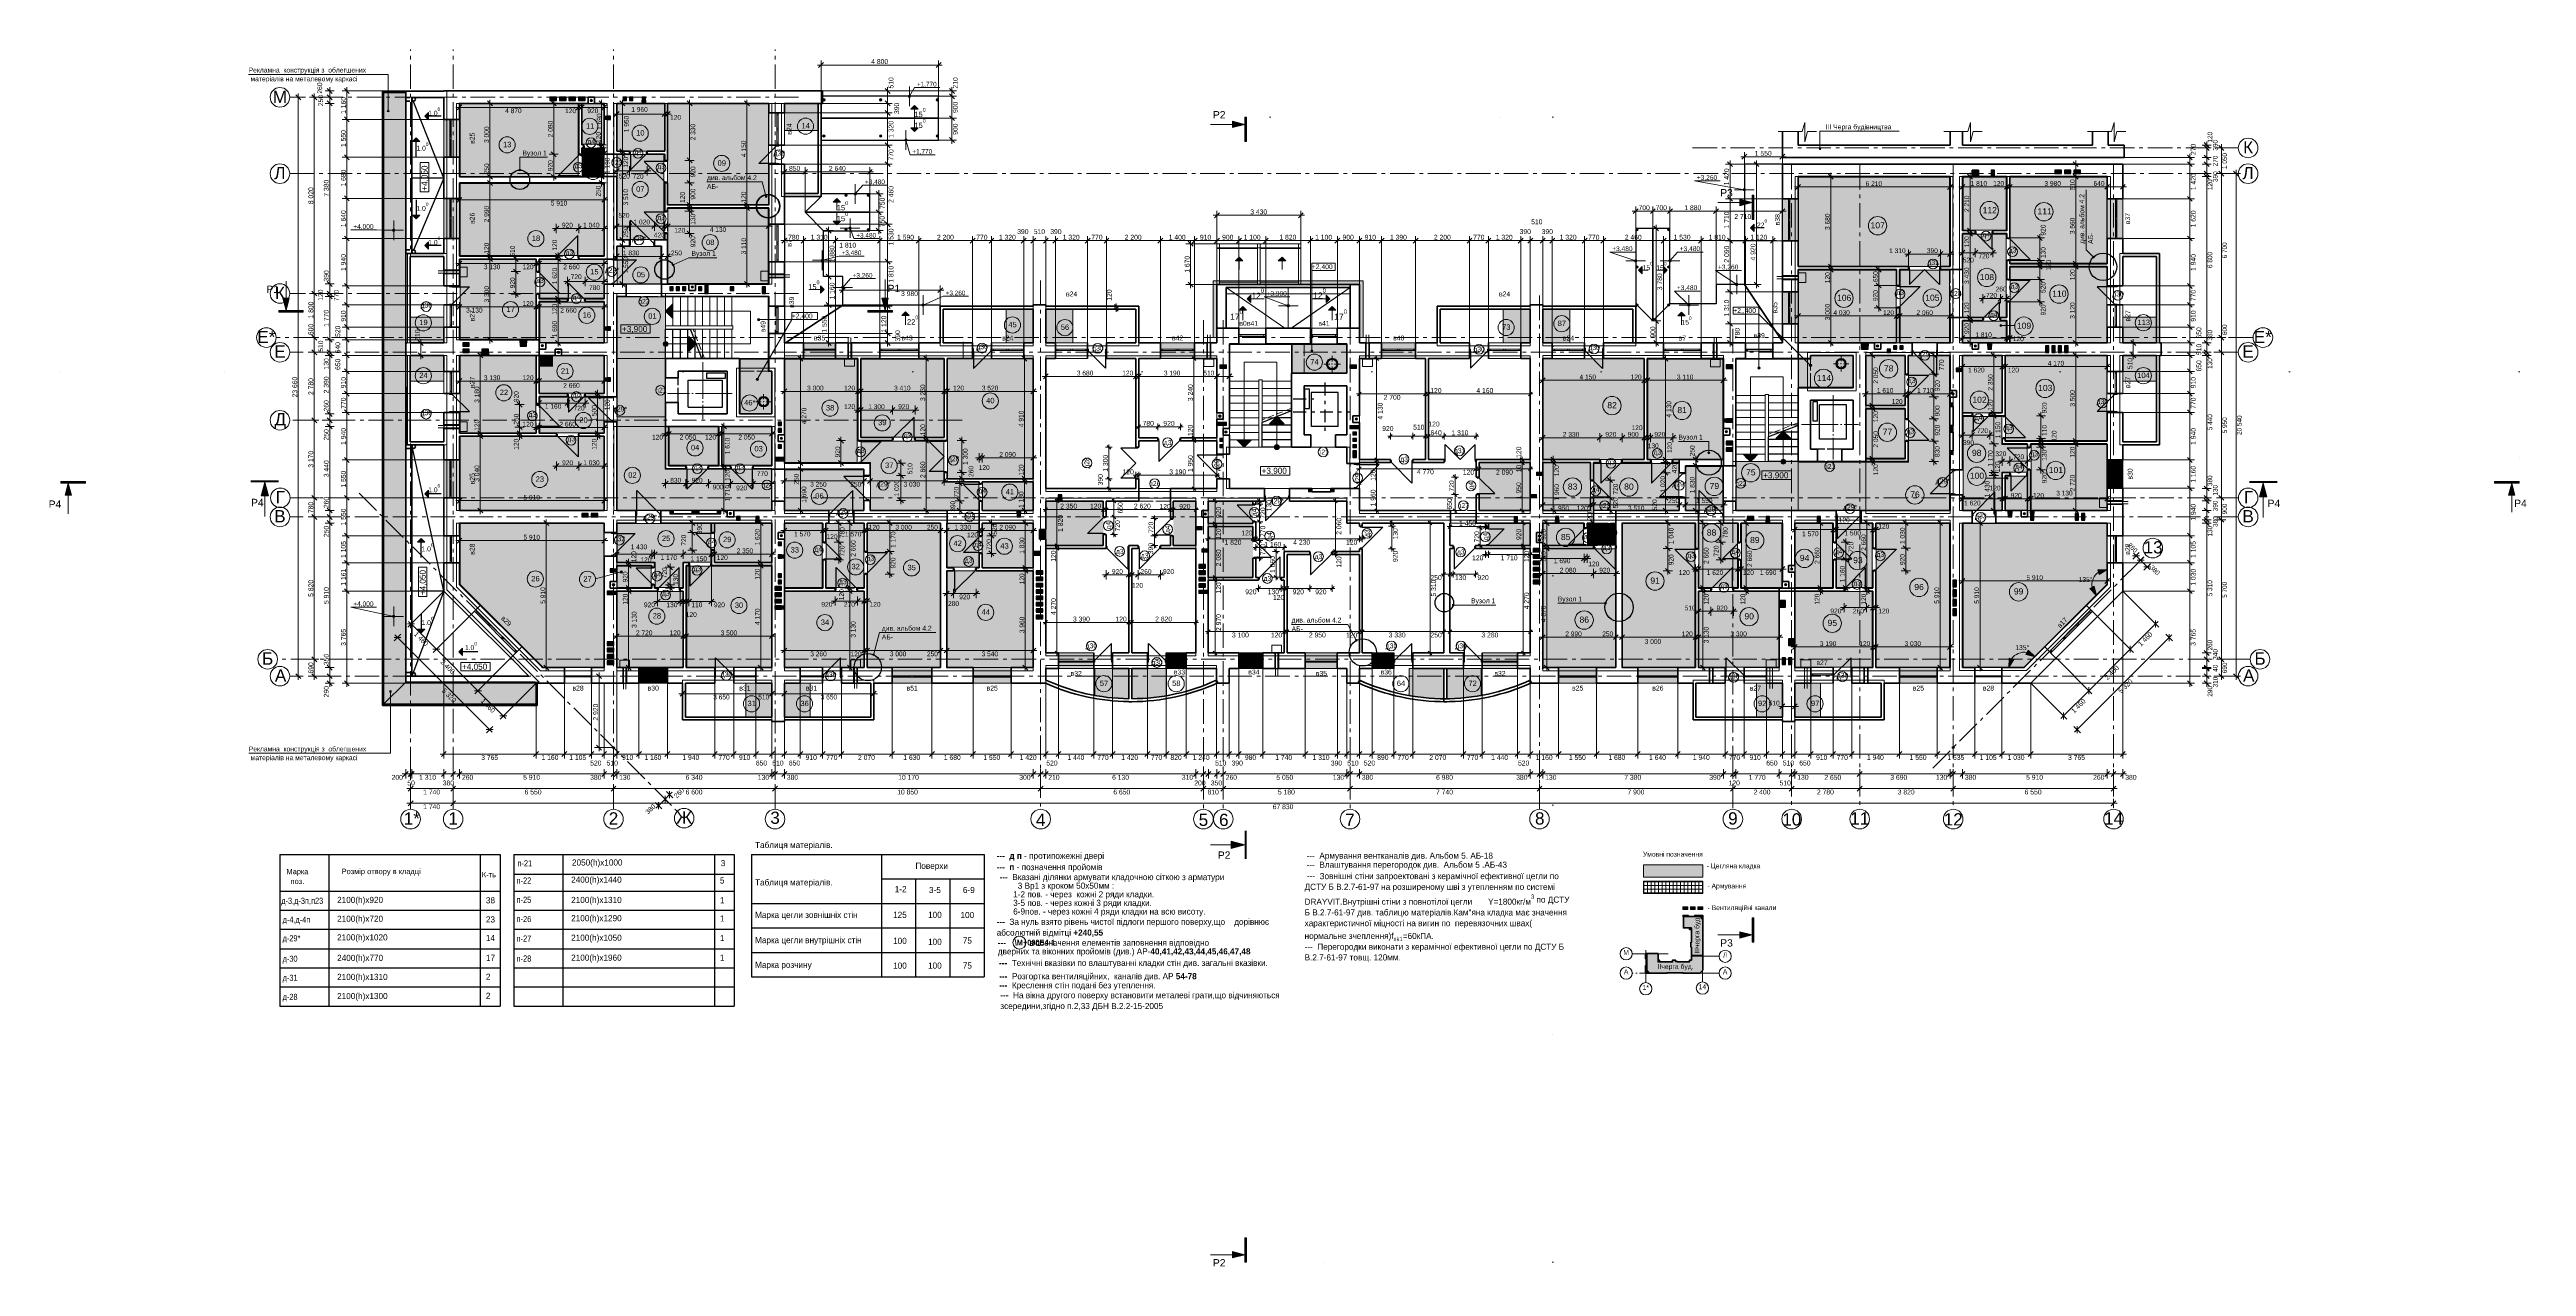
# Model space of a CAD drawing. Extents: x 34793 to 531248, y -40792 to 70197.
# Drawn here: x 430059 to 531248, y 20454 to 70197 of the extents above.
import ezdxf
from ezdxf.enums import TextEntityAlignment as Align

# ---------------------------------------------------------------- set-up
doc = ezdxf.new("R2010")
doc.units = 0
doc.header["$MEASUREMENT"] = 0
for name, pattern in [('Double Dashed', [1093.611073, 529.166651, -211.666656, 141.111112, -211.666656]), ('Hidden Line', [391.222223, 282.222223, -109]), ('Wipeout_Contour', [1000, 0, -1000]), ('Крупный пунктир', [9375, 0, -9375]), ('Штриховая', [700, 600, -100]), ('Штриховая-2', [230, 0, -80, 150, 0]), ('Штрихпунктирная', [1750, 1500, -100, 50, -100]), ('Штрихштриховая', [1550, 1000, -200, 150, -200])]:
    doc.linetypes.add(name, pattern=pattern)
for name, color, linetype, lineweight in [('0_Ном_пера__1', 7, 'Continuous', 13), ('0_Ном_пера__12', 15, 'Continuous', 18), ('0_Ном_пера__120', 7, 'Continuous', 13), ('0_Ном_пера__19', 255, 'Continuous', 0), ('0_Ном_пера__21', 7, 'Continuous', 20), ('0_Ном_пера__41', 7, 'Continuous', 30), ('0_Ном_пера__61', 7, 'Continuous', 40), ('0_Ном_пера__7', 7, 'Continuous', 5), ('0_Ном_пера__98', 154, 'Continuous', 13), ('2D-чертеж - Общий_Ном_пера__1', 7, 'Continuous', 13), ('2D-чертеж - Общий_Ном_пера__19', 255, 'Continuous', 0), ('2D-чертеж - Общий_Ном_пера__21', 7, 'Continuous', 20), ('2D-чертеж - Общий_Ном_пера__81', 7, 'Continuous', 50), ('Text blocks_Ном_пера__1', 7, 'Continuous', 13), ('Двери ArchiCAD_Ном_пера__1', 7, 'Continuous', 13), ('Двери ArchiCAD_Ном_пера__19', 255, 'Continuous', 0), ('Двери ArchiCAD_Ном_пера__21', 7, 'Continuous', 20), ('Двери ArchiCAD_Ном_пера__41', 7, 'Continuous', 30), ('Двери ArchiCAD_Ном_пера__61', 7, 'Continuous', 40), ('Интерьер- Перегородка_Ном_пера__19', 255, 'Continuous', 0), ('Интерьер- Перегородка_Ном_пера__61', 7, 'Continuous', 40), ('Колонны_Ном_пера__1', 7, 'Continuous', 13), ('Колонны_Ном_пера__19', 255, 'Continuous', 0), ('Колонны_Ном_пера__20', 1, 'Continuous', 25), ('Колонны_Ном_пера__21', 7, 'Continuous', 20), ('Колонны_Ном_пера__41', 7, 'Continuous', 30), ('котел_Ном_пера__1', 7, 'Continuous', 13), ('Крыши_Ном_пера__1', 7, 'Continuous', 13), ('Крыши_Ном_пера__21', 7, 'Continuous', 20), ('Крыши_Ном_пера__41', 7, 'Continuous', 30), ('Лестницы внутренние_Ном_пера__1', 7, 'Continuous', 13), ('Лестницы внутренние_Ном_пера__21', 7, 'Continuous', 20), ('Лестницы внутренние_Ном_пера__41', 7, 'Continuous', 30), ('Линии разрезов_Ном_пера__1', 7, 'Continuous', 13), ('Линии разрезов_Ном_пера__101', 7, 'Continuous', 100), ('Линии разрезов_Ном_пера__7', 7, 'Continuous', 5), ('Маркеры двери_Ном_пера__7', 7, 'Continuous', 5), ('Маркеры окна_Ном_пера__19', 255, 'Continuous', 0), ('Маркеры окна_Ном_пера__7', 7, 'Continuous', 5), ('Окна ArchiCAD_Ном_пера__1', 7, 'Continuous', 13), ('Окна ArchiCAD_Ном_пера__12', 15, 'Continuous', 18), ('Окна ArchiCAD_Ном_пера__19', 255, 'Continuous', 0), ('Окна ArchiCAD_Ном_пера__41', 7, 'Continuous', 30), ('Окна ArchiCAD_Ном_пера__61', 7, 'Continuous', 40), ('Окна ArchiCAD_Ном_пера__7', 7, 'Continuous', 5), ('ОСІ_Ном_пера__1', 7, 'Continuous', 13), ('Отметки высот_Ном_пера__98', 154, 'Continuous', 13), ('перегородки_Ном_пера__1', 7, 'Continuous', 13), ('перегородки_Ном_пера__120', 7, 'Continuous', 13), ('перегородки_Ном_пера__21', 7, 'Continuous', 20), ('перегородки_Ном_пера__41', 7, 'Continuous', 30), ('перегородки_Ном_пера__61', 7, 'Continuous', 40), ('Перекрытия_Ном_пера__1', 7, 'Continuous', 13), ('Перекрытия_Ном_пера__120', 7, 'Continuous', 13), ('Перекрытия_Ном_пера__21', 7, 'Continuous', 20), ('Перекрытия_Ном_пера__41', 7, 'Continuous', 30), ('План перегородок_Ном_пера__41', 7, 'Continuous', 30), ('пЛОЩІ 2 ПОВЕРХУ_Ном_пера__120', 7, 'Continuous', 13), ('пЛОЩІ 2 ПОВЕРХУ_Ном_пера__19', 255, 'Continuous', 0), ('пЛОЩІ 2 ПОВЕРХУ_Ном_пера__21', 7, 'Continuous', 20), ('Розміри ОСЕЙ_Ном_пера__98', 154, 'Continuous', 13), ('РОЗМІРИ ПЕРЕГОРОДОК_Ном_пера__98', 154, 'Continuous', 13)]:
    doc.layers.add(name, color=color, linetype=linetype, lineweight=lineweight)
for name, color, linetype, lineweight, true_color in [('0_Ном_пера__102', 7, 'Continuous', 60, 0xcccccc), ('0_Ном_пера__3', 7, 'Continuous', 18, 0xff6600), ('0_Ном_пера__4', 7, 'Continuous', 20, 0x029e21), ('2D-чертеж - Общий_Ном_пера__221', 7, 'Continuous', 13, 0x6f6f6f), ('2D-чертеж - Общий_Ном_пера__82', 7, 'Continuous', 50, 0xaaaaaa), ('Колонны_Ном_пера__248', 7, 'Continuous', 13, 0xe8e8e8), ('Колонны_Ном_пера__249', 7, 'Continuous', 13, 0xe8e8e8), ('Колонны_Ном_пера__4', 7, 'Continuous', 20, 0x029e21), ('Колонны_Ном_пера__92', 7, 'Continuous', 13, 0xbf8080), ('Крыши_Ном_пера__193', 7, 'Continuous', 0, 0xe8e8e8), ('Лестницы внутренние_Ном_пера__2', 7, 'Continuous', 13, 0x7f7f7f), ('Маркеры двери_Ном_пера__3', 7, 'Continuous', 18, 0xff6600), ('Маркеры окна_Ном_пера__3', 7, 'Continuous', 18, 0xff6600), ('Окна ArchiCAD_Ном_пера__23', 7, 'Continuous', 20, 0xff6600), ('Окна ArchiCAD_Ном_пера__3', 7, 'Continuous', 18, 0xff6600), ('Окна ArchiCAD_Ном_пера__91', 171, 'Continuous', 13, 0xaaaaff), ('перегородки_Ном_пера__109', 7, 'Continuous', 13, 0xb4e4dc), ('Перекрытия_Ном_пера__191', 7, 'Continuous', 0, 0xe8e8e8), ('Перекрытия_Ном_пера__193', 7, 'Continuous', 0, 0xe8e8e8), ('Перекрытия_Ном_пера__222', 7, 'Continuous', 0, 0xe8e8e8), ('Перекрытия_Ном_пера__4', 7, 'Continuous', 20, 0x029e21), ('Сантехніка_Ном_пера__109', 7, 'Continuous', 13, 0xb4e4dc)]:
    doc.layers.add(name, color=color, linetype=linetype, lineweight=lineweight, true_color=true_color)
for name, color, linetype in [('Двери ArchiCAD', 7, 'Continuous'), ('Интерьер- Перегородка', 7, 'Continuous'), ('Колонны', 7, 'Continuous'), ('Крыши', 7, 'Continuous'), ('Лестницы внутренние', 7, 'Continuous'), ('Линии разрезов', 7, 'Continuous'), ('Маркеры двери', 7, 'Continuous'), ('Окна ArchiCAD', 7, 'Continuous'), ('ОСІ', 7, 'Continuous'), ('Отметки высот', 7, 'Continuous'), ('перегородки', 7, 'Continuous'), ('Перекрытия', 7, 'Continuous'), ('пЛОЩІ 2 ПОВЕРХУ', 7, 'Continuous'), ('Розміри ОСЕЙ', 7, 'Continuous'), ('РОЗМІРИ ПЕРЕГОРОДОК', 7, 'Continuous')]:
    doc.layers.add(name, color=color, linetype=linetype)
doc.styles.get("Standard").update_dxf_attribs({"font": 'txt', "bigfont": 'BIGFONT.SHX'})
doc.styles.add('СГЕНЕРИР_СТИЛЬ_1', font='')
doc.styles.add('СГЕНЕРИР_СТИЛЬ_2', font='GOTHIC.TTF')
doc.styles.add('СГЕНЕРИР_СТИЛЬ_3', font='')
doc.styles.add('СГЕНЕРИР_СТИЛЬ_4', font='GOTHIC.TTF')
doc.styles.add('СГЕНЕРИР_СТИЛЬ_5', font='ARIAL.TTF')
doc.styles.add('СГЕНЕРИР_СТИЛЬ_6', font='ARIAL.TTF')
doc.styles.add('СГЕНЕРИР_СТИЛЬ_7', font='')
doc.styles.get('СГЕНЕРИР_СТИЛЬ_1').set_extended_font_data('Arial Кириллический')
doc.styles.get('СГЕНЕРИР_СТИЛЬ_3').set_extended_font_data('Arial Unicode MS Кириллический')
doc.styles.get('СГЕНЕРИР_СТИЛЬ_7').set_extended_font_data('Arial Narrow Кириллический', bold=True)
doc.dimstyles.new('СГЕНЕРИР_СТИЛЬ__1', dxfattribs={"dimtxt": 195.000005, "dimasz": 190, "dimexe": 0.18, "dimexo": 0, "dimgap": 0.09, "dimtad": 1, "dimdec": 0, "dimzin": 0, "dimdsep": 46, "dimtxsty": 'СГЕНЕРИР_СТИЛЬ_3', "dimblk": 'ARROWHEAD_6', "dimblk1": 'ARROWHEAD_6', "dimblk2": 'ARROWHEAD_6', "dimcen": 0.09, "dimclrd": 256, "dimclre": 256, "dimclrt": 256, "dimadec": 0, "dimazin": 0, "dimtfac": 1, "dimtdec": 4, "dimtmove": 2, "dimatfit": 3, "dimfxl": 0, "dimtolj": 1, "dimtzin": 0, "dimarcsym": 0})
doc.dimstyles.new('СГЕНЕРИР_СТИЛЬ__10', dxfattribs={"dimtxt": 200, "dimasz": 142.5, "dimexe": 0.18, "dimexo": 0, "dimgap": 0.09, "dimtad": 3, "dimdec": 0, "dimzin": 0, "dimdsep": 46, "dimtxsty": 'СГЕНЕРИР_СТИЛЬ_3', "dimblk": 'ARROWHEAD_6', "dimblk1": 'ARROWHEAD_6', "dimblk2": 'ARROWHEAD_6', "dimcen": 0.09, "dimclrd": 256, "dimclre": 256, "dimclrt": 256, "dimadec": 0, "dimazin": 0, "dimtfac": 1, "dimtdec": 4, "dimtmove": 0, "dimatfit": 3, "dimfxl": 0, "dimtolj": 1, "dimtzin": 0, "dimarcsym": 0})
doc.dimstyles.new('СГЕНЕРИР_СТИЛЬ__11', dxfattribs={"dimtxt": 200, "dimasz": 190, "dimexe": 0.18, "dimexo": 0, "dimgap": 0.09, "dimtad": 1, "dimdec": 0, "dimzin": 0, "dimdsep": 46, "dimtxsty": 'СГЕНЕРИР_СТИЛЬ_3', "dimblk": 'ARROWHEAD_6', "dimblk1": 'ARROWHEAD_6', "dimblk2": 'ARROWHEAD_6', "dimcen": 0.09, "dimclrd": 256, "dimclre": 256, "dimclrt": 256, "dimadec": 0, "dimazin": 0, "dimtfac": 1, "dimtdec": 4, "dimtmove": 2, "dimatfit": 3, "dimfxl": 0, "dimtolj": 1, "dimtzin": 0, "dimarcsym": 0})
doc.dimstyles.new('СГЕНЕРИР_СТИЛЬ__12', dxfattribs={"dimtxt": 200, "dimasz": 190, "dimexe": 0.18, "dimexo": 0, "dimgap": 0.09, "dimtad": 1, "dimdec": 0, "dimzin": 0, "dimdsep": 46, "dimtxsty": 'СГЕНЕРИР_СТИЛЬ_3', "dimblk": 'ARROWHEAD_6', "dimblk1": 'ARROWHEAD_6', "dimblk2": 'ARROWHEAD_6', "dimcen": 0.09, "dimclrd": 256, "dimclre": 256, "dimclrt": 256, "dimadec": 0, "dimazin": 0, "dimtfac": 1, "dimtdec": 4, "dimtmove": 0, "dimatfit": 3, "dimfxl": 0, "dimtolj": 1, "dimtzin": 0, "dimarcsym": 0})
doc.dimstyles.new('СГЕНЕРИР_СТИЛЬ__13', dxfattribs={"dimtxt": 195.000005, "dimasz": 190, "dimexe": 0.18, "dimexo": 0, "dimgap": 0.09, "dimtad": 3, "dimtih": 1, "dimtoh": 1, "dimdec": 0, "dimzin": 0, "dimdsep": 46, "dimtxsty": 'СГЕНЕРИР_СТИЛЬ_3', "dimblk": 'ARROWHEAD_6', "dimblk1": 'ARROWHEAD_6', "dimblk2": 'ARROWHEAD_6', "dimcen": 0.09, "dimclrd": 256, "dimclre": 256, "dimclrt": 256, "dimadec": 0, "dimazin": 0, "dimtfac": 1, "dimtdec": 4, "dimtmove": 2, "dimatfit": 3, "dimfxl": 0, "dimtolj": 1, "dimtzin": 0, "dimarcsym": 0})
doc.dimstyles.new('СГЕНЕРИР_СТИЛЬ__14', dxfattribs={"dimtxt": 195.000005, "dimasz": 190, "dimexe": 0.18, "dimexo": 0, "dimgap": 0.09, "dimtad": 3, "dimtih": 1, "dimtoh": 1, "dimdec": 0, "dimzin": 0, "dimdsep": 46, "dimtxsty": 'СГЕНЕРИР_СТИЛЬ_3', "dimblk": 'ARROWHEAD_6', "dimblk1": 'ARROWHEAD_6', "dimblk2": 'ARROWHEAD_6', "dimcen": 0.09, "dimclrd": 256, "dimclre": 256, "dimclrt": 256, "dimadec": 0, "dimazin": 0, "dimtfac": 1, "dimtdec": 4, "dimtmove": 0, "dimatfit": 3, "dimfxl": 0, "dimtolj": 1, "dimtzin": 0, "dimarcsym": 0})
doc.dimstyles.new('СГЕНЕРИР_СТИЛЬ__15', dxfattribs={"dimtxt": 195.000005, "dimasz": 190, "dimexe": 0.18, "dimexo": 0, "dimgap": 0.09, "dimtad": 3, "dimdec": 0, "dimzin": 0, "dimdsep": 46, "dimtxsty": 'СГЕНЕРИР_СТИЛЬ_3', "dimblk": 'ARROWHEAD_6', "dimblk1": 'ARROWHEAD_6', "dimblk2": 'ARROWHEAD_6', "dimcen": 0.09, "dimclrd": 256, "dimclre": 256, "dimclrt": 256, "dimadec": 0, "dimazin": 0, "dimtfac": 1, "dimtdec": 4, "dimtmove": 2, "dimatfit": 3, "dimfxl": 0, "dimtolj": 1, "dimtzin": 0, "dimarcsym": 0})
doc.dimstyles.new('СГЕНЕРИР_СТИЛЬ__16', dxfattribs={"dimtxt": 195.000005, "dimasz": 190, "dimexe": 0.18, "dimexo": 0, "dimgap": 0.09, "dimtad": 3, "dimdec": 0, "dimzin": 0, "dimdsep": 46, "dimtxsty": 'СГЕНЕРИР_СТИЛЬ_3', "dimblk": 'ARROWHEAD_6', "dimblk1": 'ARROWHEAD_6', "dimblk2": 'ARROWHEAD_6', "dimcen": 0.09, "dimclrd": 256, "dimclre": 256, "dimclrt": 256, "dimadec": 0, "dimazin": 0, "dimtfac": 1, "dimtdec": 4, "dimtmove": 0, "dimatfit": 3, "dimfxl": 0, "dimtolj": 1, "dimtzin": 0, "dimarcsym": 0})
doc.dimstyles.new('СГЕНЕРИР_СТИЛЬ__17', dxfattribs={"dimtxt": 189.999998, "dimasz": 190, "dimexe": 0.18, "dimexo": 0, "dimgap": 0.09, "dimtad": 1, "dimdec": 0, "dimzin": 0, "dimdsep": 46, "dimtxsty": 'СГЕНЕРИР_СТИЛЬ_3', "dimblk": 'ARROWHEAD_6', "dimblk1": 'ARROWHEAD_6', "dimblk2": 'ARROWHEAD_6', "dimcen": 0.09, "dimclrd": 256, "dimclre": 256, "dimclrt": 256, "dimadec": 0, "dimazin": 0, "dimtfac": 1, "dimtdec": 4, "dimtmove": 0, "dimatfit": 3, "dimfxl": 0, "dimtolj": 1, "dimtzin": 0, "dimarcsym": 0})
doc.dimstyles.new('СГЕНЕРИР_СТИЛЬ__18', dxfattribs={"dimtxt": 200, "dimasz": 190, "dimexe": 0.18, "dimexo": 0, "dimgap": 0.09, "dimtad": 1, "dimtih": 1, "dimtoh": 1, "dimdec": 0, "dimzin": 0, "dimdsep": 46, "dimtxsty": 'СГЕНЕРИР_СТИЛЬ_3', "dimblk": 'ARROWHEAD_6', "dimblk1": 'ARROWHEAD_6', "dimblk2": 'ARROWHEAD_6', "dimcen": 0.09, "dimclrd": 256, "dimclre": 256, "dimclrt": 256, "dimadec": 0, "dimazin": 0, "dimtfac": 1, "dimtdec": 4, "dimtmove": 0, "dimatfit": 3, "dimfxl": 0, "dimtolj": 1, "dimtzin": 0, "dimarcsym": 0})
doc.dimstyles.new('СГЕНЕРИР_СТИЛЬ__19', dxfattribs={"dimtxt": 200, "dimasz": 190, "dimexe": 0.18, "dimexo": 0, "dimgap": 0.09, "dimtad": 3, "dimdec": 0, "dimzin": 0, "dimdsep": 46, "dimtxsty": 'СГЕНЕРИР_СТИЛЬ_3', "dimblk": 'ARROWHEAD_6', "dimblk1": 'ARROWHEAD_6', "dimblk2": 'ARROWHEAD_6', "dimcen": 0.09, "dimclrd": 256, "dimclre": 256, "dimclrt": 256, "dimadec": 0, "dimazin": 0, "dimtfac": 1, "dimtdec": 4, "dimtmove": 0, "dimatfit": 3, "dimfxl": 0, "dimtolj": 1, "dimtzin": 0, "dimarcsym": 0})
doc.dimstyles.new('СГЕНЕРИР_СТИЛЬ__2', dxfattribs={"dimtxt": 195.000005, "dimasz": 190, "dimexe": 0.18, "dimexo": 0, "dimgap": 0.09, "dimtad": 1, "dimdec": 0, "dimzin": 0, "dimdsep": 46, "dimtxsty": 'СГЕНЕРИР_СТИЛЬ_3', "dimblk": 'ARROWHEAD_6', "dimblk1": 'ARROWHEAD_6', "dimblk2": 'ARROWHEAD_6', "dimcen": 0.09, "dimclrd": 256, "dimclre": 256, "dimclrt": 256, "dimadec": 0, "dimazin": 0, "dimtfac": 1, "dimtdec": 4, "dimtmove": 0, "dimatfit": 3, "dimfxl": 0, "dimtolj": 1, "dimtzin": 0, "dimarcsym": 0})
doc.dimstyles.new('СГЕНЕРИР_СТИЛЬ__20', dxfattribs={"dimtxt": 200, "dimasz": 190, "dimexe": 0.18, "dimexo": 0, "dimgap": 0.09, "dimtad": 3, "dimdec": 0, "dimzin": 0, "dimdsep": 46, "dimtxsty": 'СГЕНЕРИР_СТИЛЬ_3', "dimblk": 'ARROWHEAD_6', "dimblk1": 'ARROWHEAD_6', "dimblk2": 'ARROWHEAD_6', "dimcen": 0.09, "dimclrd": 256, "dimclre": 256, "dimclrt": 256, "dimadec": 0, "dimazin": 0, "dimtfac": 1, "dimtdec": 4, "dimtmove": 2, "dimatfit": 3, "dimfxl": 0, "dimtolj": 1, "dimtzin": 0, "dimarcsym": 0})
doc.dimstyles.new('СГЕНЕРИР_СТИЛЬ__21', dxfattribs={"dimtxt": 200, "dimasz": 190, "dimexe": 0.18, "dimexo": 0, "dimgap": 0.09, "dimtad": 3, "dimtih": 1, "dimtoh": 1, "dimdec": 0, "dimzin": 0, "dimdsep": 46, "dimtxsty": 'СГЕНЕРИР_СТИЛЬ_3', "dimblk": 'ARROWHEAD_6', "dimblk1": 'ARROWHEAD_6', "dimblk2": 'ARROWHEAD_6', "dimcen": 0.09, "dimclrd": 256, "dimclre": 256, "dimclrt": 256, "dimadec": 0, "dimazin": 0, "dimtfac": 1, "dimtdec": 4, "dimtmove": 2, "dimatfit": 3, "dimfxl": 0, "dimtolj": 1, "dimtzin": 0, "dimarcsym": 0})
doc.dimstyles.new('СГЕНЕРИР_СТИЛЬ__22', dxfattribs={"dimtxt": 200, "dimasz": 190, "dimexe": 0.18, "dimexo": 0, "dimgap": 0.09, "dimtad": 1, "dimdec": 0, "dimzin": 0, "dimdsep": 46, "dimtxsty": 'СГЕНЕРИР_СТИЛЬ_3', "dimblk": 'ARROWHEAD_6', "dimblk1": 'ARROWHEAD_6', "dimblk2": 'ARROWHEAD_6', "dimcen": 0.09, "dimclrd": 256, "dimclre": 256, "dimclrt": 256, "dimadec": 0, "dimazin": 0, "dimtfac": 1, "dimtdec": 4, "dimtmove": 0, "dimatfit": 3, "dimfxl": 0, "dimtolj": 1, "dimtzin": 0, "dimarcsym": 0})
doc.dimstyles.new('СГЕНЕРИР_СТИЛЬ__23', dxfattribs={"dimtxt": 200, "dimasz": 190, "dimexe": 0.18, "dimexo": 0, "dimgap": 0.09, "dimtad": 1, "dimtih": 1, "dimtoh": 1, "dimdec": 0, "dimzin": 0, "dimdsep": 46, "dimtxsty": 'СГЕНЕРИР_СТИЛЬ_3', "dimblk": 'ARROWHEAD_6', "dimblk1": 'ARROWHEAD_6', "dimblk2": 'ARROWHEAD_6', "dimcen": 0.09, "dimclrd": 256, "dimclre": 256, "dimclrt": 256, "dimadec": 0, "dimazin": 0, "dimtfac": 1, "dimtdec": 4, "dimtmove": 2, "dimatfit": 3, "dimfxl": 0, "dimtolj": 1, "dimtzin": 0, "dimarcsym": 0})
doc.dimstyles.new('СГЕНЕРИР_СТИЛЬ__24', dxfattribs={"dimtxt": 200, "dimasz": 190, "dimexe": 0.18, "dimexo": 0, "dimgap": 0.09, "dimtad": 1, "dimdec": 0, "dimzin": 0, "dimdsep": 46, "dimtxsty": 'СГЕНЕРИР_СТИЛЬ_3', "dimblk": 'ARROWHEAD_6', "dimblk1": 'ARROWHEAD_6', "dimblk2": 'ARROWHEAD_6', "dimcen": 0.09, "dimclrd": 256, "dimclre": 256, "dimclrt": 256, "dimadec": 0, "dimazin": 0, "dimtfac": 1, "dimtdec": 4, "dimtmove": 2, "dimatfit": 3, "dimfxl": 0, "dimtolj": 1, "dimtzin": 0, "dimarcsym": 0})
doc.dimstyles.new('СГЕНЕРИР_СТИЛЬ__25', dxfattribs={"dimtxt": 200, "dimasz": 367.149758, "dimexe": 0.18, "dimexo": 40, "dimgap": 0.09, "dimtad": 1, "dimtih": 1, "dimtoh": 1, "dimdec": 0, "dimzin": 0, "dimdsep": 46, "dimtxsty": 'СГЕНЕРИР_СТИЛЬ_3', "dimblk": 'ARROWHEAD_5', "dimblk1": 'ARROWHEAD_5', "dimblk2": 'ARROWHEAD_5', "dimcen": 0.09, "dimclrd": 256, "dimclre": 256, "dimclrt": 256, "dimadec": 0, "dimazin": 0, "dimtfac": 1, "dimtdec": 4, "dimtmove": 2, "dimatfit": 3, "dimfxl": 0, "dimtolj": 1, "dimtzin": 0, "dimarcsym": 0})
doc.dimstyles.new('СГЕНЕРИР_СТИЛЬ__26', dxfattribs={"dimtxt": 200, "dimasz": 190, "dimexe": 0.18, "dimexo": 0, "dimgap": 0.09, "dimtad": 3, "dimdec": 0, "dimzin": 0, "dimdsep": 46, "dimtxsty": 'СГЕНЕРИР_СТИЛЬ_3', "dimblk": 'ARROWHEAD_6', "dimblk1": 'ARROWHEAD_6', "dimblk2": 'ARROWHEAD_6', "dimcen": 0.09, "dimclrd": 256, "dimclre": 256, "dimclrt": 256, "dimadec": 0, "dimazin": 0, "dimtfac": 1, "dimtdec": 4, "dimtmove": 2, "dimatfit": 3, "dimfxl": 0, "dimtolj": 1, "dimtzin": 0, "dimarcsym": 0})
doc.dimstyles.new('СГЕНЕРИР_СТИЛЬ__27', dxfattribs={"dimtxt": 200, "dimasz": 190, "dimexe": 0.18, "dimexo": 0, "dimgap": 0.09, "dimtad": 3, "dimdec": 0, "dimzin": 0, "dimdsep": 46, "dimtxsty": 'СГЕНЕРИР_СТИЛЬ_3', "dimblk": 'ARROWHEAD_6', "dimblk1": 'ARROWHEAD_6', "dimblk2": 'ARROWHEAD_6', "dimcen": 0.09, "dimclrd": 256, "dimclre": 256, "dimclrt": 256, "dimadec": 0, "dimazin": 0, "dimtfac": 1, "dimtdec": 4, "dimtmove": 0, "dimatfit": 3, "dimfxl": 0, "dimtolj": 1, "dimtzin": 0, "dimarcsym": 0})
doc.dimstyles.new('СГЕНЕРИР_СТИЛЬ__28', dxfattribs={"dimtxt": 200, "dimasz": 190, "dimexe": 0.18, "dimexo": 0, "dimgap": 0.09, "dimtad": 1, "dimtih": 1, "dimtoh": 1, "dimdec": 0, "dimzin": 0, "dimdsep": 46, "dimtxsty": 'СГЕНЕРИР_СТИЛЬ_3', "dimblk": 'ARROWHEAD_6', "dimblk1": 'ARROWHEAD_6', "dimblk2": 'ARROWHEAD_6', "dimcen": 0.09, "dimclrd": 256, "dimclre": 256, "dimclrt": 256, "dimadec": 0, "dimazin": 0, "dimtfac": 1, "dimtdec": 4, "dimtmove": 0, "dimatfit": 3, "dimfxl": 0, "dimtolj": 1, "dimtzin": 0, "dimarcsym": 0})
doc.dimstyles.new('СГЕНЕРИР_СТИЛЬ__29', dxfattribs={"dimtxt": 200, "dimasz": 190, "dimexe": 0.18, "dimexo": 0, "dimgap": 0.09, "dimtad": 1, "dimtih": 1, "dimtoh": 1, "dimdec": 0, "dimzin": 0, "dimdsep": 46, "dimtxsty": 'СГЕНЕРИР_СТИЛЬ_3', "dimblk": 'ARROWHEAD_6', "dimblk1": 'ARROWHEAD_6', "dimblk2": 'ARROWHEAD_6', "dimcen": 0.09, "dimclrd": 256, "dimclre": 256, "dimclrt": 256, "dimadec": 0, "dimazin": 0, "dimtfac": 1, "dimtdec": 4, "dimtmove": 2, "dimatfit": 3, "dimfxl": 0, "dimtolj": 1, "dimtzin": 0, "dimarcsym": 0})
doc.dimstyles.new('СГЕНЕРИР_СТИЛЬ__3', dxfattribs={"dimtxt": 195.000005, "dimasz": 190, "dimexe": 0.18, "dimexo": 0, "dimgap": 0.09, "dimtad": 1, "dimtih": 1, "dimtoh": 1, "dimdec": 0, "dimzin": 0, "dimdsep": 46, "dimtxsty": 'СГЕНЕРИР_СТИЛЬ_3', "dimblk": 'ARROWHEAD_6', "dimblk1": 'ARROWHEAD_6', "dimblk2": 'ARROWHEAD_6', "dimcen": 0.09, "dimclrd": 256, "dimclre": 256, "dimclrt": 256, "dimadec": 0, "dimazin": 0, "dimtfac": 1, "dimtdec": 4, "dimtmove": 0, "dimatfit": 3, "dimfxl": 0, "dimtolj": 1, "dimtzin": 0, "dimarcsym": 0})
doc.dimstyles.new('СГЕНЕРИР_СТИЛЬ__30', dxfattribs={"dimtxt": 189.999998, "dimasz": 190, "dimexe": 0.18, "dimexo": 0, "dimgap": 0.09, "dimtad": 3, "dimdec": 0, "dimzin": 0, "dimdsep": 46, "dimtxsty": 'СГЕНЕРИР_СТИЛЬ_3', "dimblk": 'ARROWHEAD_6', "dimblk1": 'ARROWHEAD_6', "dimblk2": 'ARROWHEAD_6', "dimcen": 0.09, "dimclrd": 256, "dimclre": 256, "dimclrt": 256, "dimadec": 0, "dimazin": 0, "dimtfac": 1, "dimtdec": 4, "dimtmove": 0, "dimatfit": 3, "dimfxl": 0, "dimtolj": 1, "dimtzin": 0, "dimarcsym": 0})
doc.dimstyles.new('СГЕНЕРИР_СТИЛЬ__31', dxfattribs={"dimtxt": 200, "dimasz": 142.5, "dimexe": 0.18, "dimexo": 0, "dimgap": 0.09, "dimtad": 3, "dimtih": 1, "dimtoh": 1, "dimdec": 0, "dimzin": 0, "dimdsep": 46, "dimtxsty": 'СГЕНЕРИР_СТИЛЬ_3', "dimblk": 'ARROWHEAD_6', "dimblk1": 'ARROWHEAD_6', "dimblk2": 'ARROWHEAD_6', "dimcen": 0.09, "dimclrd": 256, "dimclre": 256, "dimclrt": 256, "dimadec": 0, "dimazin": 0, "dimtfac": 1, "dimtdec": 4, "dimtmove": 0, "dimatfit": 3, "dimfxl": 0, "dimtolj": 1, "dimtzin": 0, "dimarcsym": 0})
doc.dimstyles.new('СГЕНЕРИР_СТИЛЬ__32', dxfattribs={"dimtxt": 200, "dimasz": 142.5, "dimexe": 0.18, "dimexo": 0, "dimgap": 0.09, "dimtad": 3, "dimdec": 0, "dimzin": 0, "dimdsep": 46, "dimtxsty": 'СГЕНЕРИР_СТИЛЬ_3', "dimblk": 'ARROWHEAD_6', "dimblk1": 'ARROWHEAD_6', "dimblk2": 'ARROWHEAD_6', "dimcen": 0.09, "dimclrd": 256, "dimclre": 256, "dimclrt": 256, "dimadec": 0, "dimazin": 0, "dimtfac": 1, "dimtdec": 4, "dimtmove": 2, "dimatfit": 3, "dimfxl": 0, "dimtolj": 1, "dimtzin": 0, "dimarcsym": 0})
doc.dimstyles.new('СГЕНЕРИР_СТИЛЬ__33', dxfattribs={"dimtxt": 200, "dimasz": 142.5, "dimexe": 0.18, "dimexo": 0, "dimgap": 0.09, "dimtad": 3, "dimtih": 1, "dimtoh": 1, "dimdec": 0, "dimzin": 0, "dimdsep": 46, "dimtxsty": 'СГЕНЕРИР_СТИЛЬ_3', "dimblk": 'ARROWHEAD_6', "dimblk1": 'ARROWHEAD_6', "dimblk2": 'ARROWHEAD_6', "dimcen": 0.09, "dimclrd": 256, "dimclre": 256, "dimclrt": 256, "dimadec": 0, "dimazin": 0, "dimtfac": 1, "dimtdec": 4, "dimtmove": 2, "dimatfit": 3, "dimfxl": 0, "dimtolj": 1, "dimtzin": 0, "dimarcsym": 0})
doc.dimstyles.new('СГЕНЕРИР_СТИЛЬ__4', dxfattribs={"dimtxt": 195.000005, "dimasz": 190, "dimexe": 0.18, "dimexo": 0, "dimgap": 0.09, "dimtad": 1, "dimtih": 1, "dimtoh": 1, "dimdec": 0, "dimzin": 0, "dimdsep": 46, "dimtxsty": 'СГЕНЕРИР_СТИЛЬ_3', "dimblk": 'ARROWHEAD_6', "dimblk1": 'ARROWHEAD_6', "dimblk2": 'ARROWHEAD_6', "dimcen": 0.09, "dimclrd": 256, "dimclre": 256, "dimclrt": 256, "dimadec": 0, "dimazin": 0, "dimtfac": 1, "dimtdec": 4, "dimtmove": 2, "dimatfit": 3, "dimfxl": 0, "dimtolj": 1, "dimtzin": 0, "dimarcsym": 0})
doc.dimstyles.new('СГЕНЕРИР_СТИЛЬ__5', dxfattribs={"dimtxt": 200, "dimasz": 190, "dimexe": 0.18, "dimexo": 0, "dimgap": 0.09, "dimtad": 3, "dimtih": 1, "dimtoh": 1, "dimdec": 0, "dimzin": 0, "dimdsep": 46, "dimtxsty": 'СГЕНЕРИР_СТИЛЬ_3', "dimblk": 'ARROWHEAD_6', "dimblk1": 'ARROWHEAD_6', "dimblk2": 'ARROWHEAD_6', "dimcen": 0.09, "dimclrd": 256, "dimclre": 256, "dimclrt": 256, "dimadec": 0, "dimazin": 0, "dimtfac": 1, "dimtdec": 4, "dimtmove": 0, "dimatfit": 3, "dimfxl": 0, "dimtolj": 1, "dimtzin": 0, "dimarcsym": 0})
doc.dimstyles.new('СГЕНЕРИР_СТИЛЬ__6', dxfattribs={"dimtxt": 200, "dimasz": 142.5, "dimexe": 0.18, "dimexo": 0, "dimgap": 0.09, "dimtad": 1, "dimdec": 0, "dimzin": 0, "dimdsep": 46, "dimtxsty": 'СГЕНЕРИР_СТИЛЬ_3', "dimblk": 'ARROWHEAD_6', "dimblk1": 'ARROWHEAD_6', "dimblk2": 'ARROWHEAD_6', "dimcen": 0.09, "dimclrd": 256, "dimclre": 256, "dimclrt": 256, "dimadec": 0, "dimazin": 0, "dimtfac": 1, "dimtdec": 4, "dimtmove": 2, "dimatfit": 3, "dimfxl": 0, "dimtolj": 1, "dimtzin": 0, "dimarcsym": 0})
doc.dimstyles.new('СГЕНЕРИР_СТИЛЬ__7', dxfattribs={"dimtxt": 200, "dimasz": 142.5, "dimexe": 0.18, "dimexo": 0, "dimgap": 0.09, "dimtad": 1, "dimdec": 0, "dimzin": 0, "dimdsep": 46, "dimtxsty": 'СГЕНЕРИР_СТИЛЬ_3', "dimblk": 'ARROWHEAD_6', "dimblk1": 'ARROWHEAD_6', "dimblk2": 'ARROWHEAD_6', "dimcen": 0.09, "dimclrd": 256, "dimclre": 256, "dimclrt": 256, "dimadec": 0, "dimazin": 0, "dimtfac": 1, "dimtdec": 4, "dimtmove": 0, "dimatfit": 3, "dimfxl": 0, "dimtolj": 1, "dimtzin": 0, "dimarcsym": 0})
doc.dimstyles.new('СГЕНЕРИР_СТИЛЬ__8', dxfattribs={"dimtxt": 200, "dimasz": 142.5, "dimexe": 0.18, "dimexo": 0, "dimgap": 0.09, "dimtad": 1, "dimtih": 1, "dimtoh": 1, "dimdec": 0, "dimzin": 0, "dimdsep": 46, "dimtxsty": 'СГЕНЕРИР_СТИЛЬ_3', "dimblk": 'ARROWHEAD_6', "dimblk1": 'ARROWHEAD_6', "dimblk2": 'ARROWHEAD_6', "dimcen": 0.09, "dimclrd": 256, "dimclre": 256, "dimclrt": 256, "dimadec": 0, "dimazin": 0, "dimtfac": 1, "dimtdec": 4, "dimtmove": 0, "dimatfit": 3, "dimfxl": 0, "dimtolj": 1, "dimtzin": 0, "dimarcsym": 0})
doc.dimstyles.new('СГЕНЕРИР_СТИЛЬ__9', dxfattribs={"dimtxt": 200, "dimasz": 142.5, "dimexe": 0.18, "dimexo": 0, "dimgap": 0.09, "dimtad": 1, "dimtih": 1, "dimtoh": 1, "dimdec": 0, "dimzin": 0, "dimdsep": 46, "dimtxsty": 'СГЕНЕРИР_СТИЛЬ_3', "dimblk": 'ARROWHEAD_6', "dimblk1": 'ARROWHEAD_6', "dimblk2": 'ARROWHEAD_6', "dimcen": 0.09, "dimclrd": 256, "dimclre": 256, "dimclrt": 256, "dimadec": 0, "dimazin": 0, "dimtfac": 1, "dimtdec": 4, "dimtmove": 2, "dimatfit": 3, "dimfxl": 0, "dimtolj": 1, "dimtzin": 0, "dimarcsym": 0})
pattern_1 = [(45, (133390.85, 87179.35), (-176.777, 176.777), []), (45, (133355.5, 87214.7), (-176.777, 176.777), []), (45, (133320.14, 87250.06), (-176.777, 176.777), [])]

# ---------------------------------------------------------------- blocks, each defined once
blk = doc.blocks.new('Перекрытие_40', base_point=(483719, 58433))
at = {"layer": 'Перекрытия_Ном_пера__193', "linetype": 'Continuous'}
blk.add_hatch(color=256, dxfattribs=at).paths.add_polyline_path([(483719, 58433), (483719, 60742), (477599, 60742), (477599, 58433), (477749, 58433), (477749, 60592), (483569, 60592), (483569, 58433)], flags=0)
at = {"layer": 'Перекрытия_Ном_пера__21', "linetype": 'Continuous', "flags": 128}
blk.add_lwpolyline([(483719, 58433), (483719, 60742), (477599, 60742), (477599, 58433), (477749, 58433), (477749, 60592), (483569, 60592), (483569, 58433)], close=True, dxfattribs=at)
blk = doc.blocks.new('Перекрытие_78', base_point=(455429, 54793))
at = {"layer": 'Перекрытия_Ном_пера__222', "linetype": 'Continuous', "flags": 128}
blk.add_lwpolyline([(455429, 54793), (459689, 54793), (459689, 51353), (453109, 51353), (453109, 54793), (455429, 54793)], close=True, dxfattribs=at)
blk = doc.blocks.new('Перекрытие_79', base_point=(455919, 44413))
at = {"layer": 'Перекрытия_Ном_пера__21', "linetype": 'Continuous', "flags": 128}
blk.add_lwpolyline([(455919, 44413), (455919, 42793), (459569, 42793), (459569, 44413)], close=True, dxfattribs=at)
blk = doc.blocks.new('Перекрытие_81', base_point=(446289, 54043))
at = {"layer": 'Перекрытия_Ном_пера__21', "linetype": 'Continuous', "flags": 128}
blk.add_lwpolyline([(446289, 54043), (446289, 57693), (444669, 57693), (444669, 54043)], close=True, dxfattribs=at)
blk = doc.blocks.new('Перекрытие_204', base_point=(460079, 55123))
at = {"layer": 'Перекрытия_Ном_пера__191', "linetype": 'Continuous', "flags": 128}
blk.add_lwpolyline([(460079, 55123), (460079, 51233), (470249, 51233), (470249, 57683), (460079, 57683)], close=True, dxfattribs=at)
blk = doc.blocks.new('Перекрытие_205', base_point=(452719, 44803))
at = {"layer": 'Перекрытия_Ном_пера__191', "linetype": 'Continuous', "flags": 128}
blk.add_lwpolyline([(452719, 44803), (452719, 50843), (446689, 50843), (446689, 48229), (450116, 44803)], close=True, dxfattribs=at)
blk = doc.blocks.new('Перекрытие_206', base_point=(455229, 60223))
at = {"layer": 'Перекрытия_Ном_пера__191', "linetype": 'Continuous', "flags": 128}
blk.add_lwpolyline([(455229, 60223), (453229, 60223), (453229, 55183), (455229, 55183)], close=True, dxfattribs=at)
blk = doc.blocks.new('Перекрытие_207', base_point=(459569, 67993))
at = {"layer": 'Перекрытия_Ном_пера__191', "linetype": 'Continuous', "flags": 128}
blk.add_lwpolyline([(459569, 67993), (459569, 64193), (459569, 60613), (455429, 60613), (453109, 60613), (453109, 67993)], close=True, dxfattribs=at)
blk = doc.blocks.new('Перекрытие_208', base_point=(459959, 67993))
at = {"layer": 'Перекрытия_Ном_пера__21', "linetype": 'Continuous', "flags": 128}
blk.add_lwpolyline([(459959, 67993), (459959, 64193), (461579, 64193), (461579, 67993)], close=True, dxfattribs=at)
blk = doc.blocks.new('Перекрытие_209', base_point=(452839, 51353))
at = {"layer": 'Перекрытия_Ном_пера__191', "linetype": 'Continuous', "flags": 128}
blk.add_lwpolyline([(452839, 51353), (446679, 51353), (446679, 54603), (446679, 57693), (452839, 57693)], close=True, dxfattribs=at)
blk = doc.blocks.new('Перекрытие_210', base_point=(446679, 58333))
at = {"layer": 'Перекрытия_Ном_пера__191', "linetype": 'Continuous', "flags": 128}
blk.add_lwpolyline([(446679, 58333), (450059, 58333), (450059, 58203), (452839, 58203), (452839, 67993), (446679, 67993), (446679, 61293)], close=True, dxfattribs=at)
blk = doc.blocks.new('Перекрытие_211', base_point=(459569, 44803))
at = {"layer": 'Перекрытия_Ном_пера__191', "linetype": 'Continuous', "flags": 128}
blk.add_lwpolyline([(459569, 44803), (456479, 44803), (453229, 44803), (453229, 50963), (459569, 50963)], close=True, dxfattribs=at)
blk = doc.blocks.new('Перекрытие_212', base_point=(470249, 50963))
at = {"layer": 'Перекрытия_Ном_пера__191', "linetype": 'Continuous', "flags": 128}
blk.add_lwpolyline([(470249, 50963), (460079, 50963), (460079, 44803), (463169, 44803), (470249, 44803)], close=True, dxfattribs=at)
blk = doc.blocks.new('Перекрытие_213', base_point=(470249, 58083))
at = {"layer": 'Перекрытия_Ном_пера__21', "linetype": 'Continuous', "flags": 128}
blk.add_lwpolyline([(470249, 58083), (470249, 59703), (466449, 59703), (466449, 58083)], close=True, dxfattribs=at)
blk = doc.blocks.new('Перекрытие_214', base_point=(504259, 53553))
at = {"layer": 'Перекрытия_Ном_пера__222', "linetype": 'Continuous', "flags": 128}
blk.add_lwpolyline([(504259, 53553), (504259, 57813), (507699, 57813), (507699, 51233), (504259, 51233), (504259, 53553)], close=True, dxfattribs=at)
blk = doc.blocks.new('Перекрытие_215', base_point=(514639, 54043))
at = {"layer": 'Перекрытия_Ном_пера__21', "linetype": 'Continuous', "flags": 128}
blk.add_lwpolyline([(514639, 54043), (516259, 54043), (516259, 57693), (514639, 57693)], close=True, dxfattribs=at)
blk = doc.blocks.new('Перекрытие_217', base_point=(505009, 44413))
at = {"layer": 'Перекрытия_Ном_пера__21', "linetype": 'Continuous', "flags": 128}
blk.add_lwpolyline([(505009, 44413), (501359, 44413), (501359, 42793), (505009, 42793)], close=True, dxfattribs=at)
blk = doc.blocks.new('Перекрытие_218', base_point=(503929, 58203))
at = {"layer": 'Перекрытия_Ном_пера__191', "linetype": 'Continuous', "flags": 128}
blk.add_lwpolyline([(503929, 58203), (507819, 58203), (507819, 65003), (501369, 65003), (501369, 58203)], close=True, dxfattribs=at)
blk = doc.blocks.new('Перекрытие_219', base_point=(514249, 50843))
at = {"layer": 'Перекрытия_Ном_пера__191', "linetype": 'Continuous', "flags": 128}
blk.add_lwpolyline([(514249, 50843), (514249, 48239), (510822, 44813), (508089, 44813), (508089, 50843)], close=True, dxfattribs=at)
blk = doc.blocks.new('Перекрытие_220', base_point=(498820, 53353))
at = {"layer": 'Перекрытия_Ном_пера__191', "linetype": 'Continuous', "flags": 128}
blk.add_lwpolyline([(498820, 53353), (498820, 51353), (504259, 51353), (504259, 53353)], close=True, dxfattribs=at)
blk = doc.blocks.new('Перекрытие_221', base_point=(491059, 57693))
at = {"layer": 'Перекрытия_Ном_пера__191', "linetype": 'Continuous', "flags": 128}
blk.add_lwpolyline([(491059, 57693), (494859, 57693), (498439, 57693), (498439, 53553), (498439, 51233), (491059, 51233)], close=True, dxfattribs=at)
blk = doc.blocks.new('Перекрытие_222', base_point=(491059, 58083))
at = {"layer": 'Перекрытия_Ном_пера__21', "linetype": 'Continuous', "flags": 128}
blk.add_lwpolyline([(491059, 58083), (494859, 58083), (494859, 59703), (491059, 59703)], close=True, dxfattribs=at)
blk = doc.blocks.new('Перекрытие_227', base_point=(507699, 50963))
at = {"layer": 'Перекрытия_Ном_пера__191', "linetype": 'Continuous', "flags": 128}
blk.add_lwpolyline([(507699, 50963), (507699, 44803), (504449, 44803), (501359, 44803), (501359, 50963)], close=True, dxfattribs=at)
blk = doc.blocks.new('Перекрытие_228', base_point=(500719, 44803))
at = {"layer": 'Перекрытия_Ном_пера__191', "linetype": 'Continuous', "flags": 128}
blk.add_lwpolyline([(500719, 44803), (500719, 48183), (500849, 48183), (500849, 50963), (491059, 50963), (491059, 44803), (497759, 44803)], close=True, dxfattribs=at)
blk = doc.blocks.new('Перекрытие_229', base_point=(514249, 57693))
at = {"layer": 'Перекрытия_Ном_пера__191', "linetype": 'Continuous', "flags": 128}
blk.add_lwpolyline([(514249, 57693), (514249, 54603), (514249, 51353), (508089, 51353), (508089, 57693)], close=True, dxfattribs=at)
blk = doc.blocks.new('Перекрытие_244', base_point=(508089, 65003))
at = {"layer": 'Перекрытия_Ном_пера__191', "linetype": 'Continuous', "flags": 128}
blk.add_lwpolyline([(508089, 65003), (508089, 58203), (514249, 58203), (514249, 61293), (514249, 65003)], close=True, dxfattribs=at)
blk = doc.blocks.new('Перекрытие_250', base_point=(490549, 58083))
at = {"layer": 'Перекрытия_Ном_пера__21', "linetype": 'Continuous', "flags": 128}
blk.add_lwpolyline([(490549, 58083), (490549, 59703), (486749, 59703), (486749, 58083)], close=True, dxfattribs=at)
blk = doc.blocks.new('Перекрытие_251', base_point=(470759, 58083))
at = {"layer": 'Перекрытия_Ном_пера__21', "linetype": 'Continuous', "flags": 128}
blk.add_lwpolyline([(470759, 58083), (474559, 58083), (474559, 59703), (470759, 59703)], close=True, dxfattribs=at)
blk = doc.blocks.new('Перекрытие_255', base_point=(516259, 58203))
at = {"layer": 'Перекрытия_Ном_пера__21', "linetype": 'Continuous', "flags": 128}
blk.add_lwpolyline([(516259, 58203), (516259, 61853), (514639, 61853), (514639, 58203)], close=True, dxfattribs=at)
blk = doc.blocks.new('Перекрытие_359', base_point=(500849, 44413))
at = {"layer": 'Перекрытия_Ном_пера__21', "linetype": 'Continuous', "flags": 128}
blk.add_lwpolyline([(500849, 44413), (497199, 44413), (497199, 42793), (500849, 42793)], close=True, dxfattribs=at)
blk = doc.blocks.new('Перекрытие_360', base_point=(460079, 42793))
at = {"layer": 'Перекрытия_Ном_пера__21', "linetype": 'Continuous', "flags": 128}
blk.add_lwpolyline([(460079, 42793), (463729, 42793), (463729, 44413), (460079, 44413)], close=True, dxfattribs=at)
blk = doc.blocks.new('Перекрытие_378', base_point=(446289, 58203))
at = {"layer": 'Перекрытия_Ном_пера__21', "linetype": 'Continuous', "flags": 128}
blk.add_lwpolyline([(446289, 58203), (446289, 61853), (444669, 61853), (444669, 58203)], close=True, dxfattribs=at)
blk = doc.blocks.new('Стена_1577', base_point=(487019, 43540))
at = {"layer": '0_Ном_пера__61', "linetype": 'Continuous'}
for p, q in [((487019, 43660), (487019, 43540)), ((490599, 44313), (490549, 44422))]:
    blk.add_line(p, q, dxfattribs=at)
for radius in [8370, 8490]:
    blk.add_arc((487059, 52030), radius, 269.72979, 294.64198, dxfattribs=at)
blk = doc.blocks.new('Стена_2010', base_point=(483519, 44313))
at = {"layer": '0_Ном_пера__61', "linetype": 'Continuous'}
blk.add_line((483569, 44422), (483519, 44313), dxfattribs=at)
for radius in [8490, 8370]:
    blk.add_arc((487059, 52030), radius, 245.35802, 270.27021, dxfattribs=at)
blk = doc.blocks.new('Перекрытие_245', base_point=(483059, 58163))
at = {"layer": 'Перекрытия_Ном_пера__222', "linetype": 'Continuous', "flags": 128}
blk.add_lwpolyline([(483059, 58163), (480799, 58163), (480799, 56963), (483059, 56963)], close=True, dxfattribs=at)
blk = doc.blocks.new('С.В._11_75', base_point=(452130, 67058))
at = {"layer": 'пЛОЩІ 2 ПОВЕРХУ_Ном_пера__19', "linetype": 'Continuous'}
blk.add_hatch(color=256, dxfattribs=at).paths.add_polyline_path([(451819, 66323), (451819, 67973), (452699, 67973), (452699, 66323)], flags=0)
at = {"layer": 'пЛОЩІ 2 ПОВЕРХУ_Ном_пера__19', "linetype": 'Continuous', "flags": 128}
blk.add_lwpolyline([(451819, 66323), (451819, 67973), (452699, 67973), (452699, 66323)], close=True, dxfattribs=at)
at = {"layer": 'пЛОЩІ 2 ПОВЕРХУ_Ном_пера__21', "linetype": 'Continuous'}
blk.add_circle((452130, 67058), 330, dxfattribs=at)
at = {"linetype": 'Continuous', "flags": 1}
for tag in ['ROOM_NAME', 'ROOM_AREA', 'ROOM_PERIM', 'ROOM_WALLS_SURF', 'ROOM_DOORS_SURF', 'ROOM_WINDS_SURF', 'ROOM_BASELEV', 'ROOM_HEIGHT', 'ROOM_NET_AREA', 'ROOM_REDUCED_AREA', 'ROOM_CALC_AREA', 'ROOM_VOLUME']:
    blk.add_attdef(tag, text='', height=2000, dxfattribs=at).set_placement((452130, 66487), align=Align.BOTTOM_LEFT)
at = {"layer": 'пЛОЩІ 2 ПОВЕРХУ_Ном_пера__21', "style": 'СГЕНЕРИР_СТИЛЬ_1'}
blk.add_attdef('ROOM_NUMBER', text='', height=220, dxfattribs=at).set_placement((451974, 66898), align=Align.BOTTOM_LEFT)
blk = doc.blocks.new('Спальня_30_76', base_point=(458222, 47469))
at = {"layer": 'пЛОЩІ 2 ПОВЕРХУ_Ном_пера__19', "linetype": 'Continuous'}
blk.add_hatch(color=256, dxfattribs=at).paths.add_polyline_path([(456089, 49083), (459549, 49083), (459549, 44953), (456089, 44953)], flags=0)
at = {"layer": 'пЛОЩІ 2 ПОВЕРХУ_Ном_пера__19', "linetype": 'Continuous', "flags": 128}
blk.add_lwpolyline([(456089, 49083), (459549, 49083), (459549, 44953), (456089, 44953)], close=True, dxfattribs=at)
at = {"layer": 'пЛОЩІ 2 ПОВЕРХУ_Ном_пера__21', "linetype": 'Continuous'}
blk.add_circle((458222, 47469), 330, dxfattribs=at)
at = {"linetype": 'Continuous', "flags": 1}
for tag in ['ROOM_NAME', 'ROOM_AREA', 'ROOM_PERIM', 'ROOM_WALLS_SURF', 'ROOM_DOORS_SURF', 'ROOM_WINDS_SURF', 'ROOM_BASELEV', 'ROOM_HEIGHT', 'ROOM_NET_AREA', 'ROOM_REDUCED_AREA', 'ROOM_CALC_AREA', 'ROOM_VOLUME']:
    blk.add_attdef(tag, text='', height=2000, dxfattribs=at).set_placement((458222, 46898), align=Align.BOTTOM_LEFT)
at = {"layer": 'пЛОЩІ 2 ПОВЕРХУ_Ном_пера__21', "style": 'СГЕНЕРИР_СТИЛЬ_1'}
blk.add_attdef('ROOM_NUMBER', text='', height=220, dxfattribs=at).set_placement((458055, 47309), align=Align.BOTTOM_LEFT)
blk = doc.blocks.new('Коридор_06_77', base_point=(461507, 51936))
at = {"layer": 'пЛОЩІ 2 ПОВЕРХУ_Ном_пера__19', "linetype": 'Continuous'}
blk.add_hatch(color=256, dxfattribs=at).paths.add_polyline_path([(463309, 51373), (463309, 53023), (460099, 53023), (460099, 51373)], flags=0)
at = {"layer": 'пЛОЩІ 2 ПОВЕРХУ_Ном_пера__19', "linetype": 'Continuous', "flags": 128}
blk.add_lwpolyline([(463309, 51373), (463309, 53023), (460099, 53023), (460099, 51373)], close=True, dxfattribs=at)
at = {"layer": 'пЛОЩІ 2 ПОВЕРХУ_Ном_пера__21', "linetype": 'Continuous'}
blk.add_circle((461507, 51936), 330, dxfattribs=at)
at = {"linetype": 'Continuous', "flags": 1}
for tag in ['ROOM_NAME', 'ROOM_AREA', 'ROOM_PERIM', 'ROOM_WALLS_SURF', 'ROOM_DOORS_SURF', 'ROOM_WINDS_SURF', 'ROOM_BASELEV', 'ROOM_HEIGHT', 'ROOM_NET_AREA', 'ROOM_REDUCED_AREA', 'ROOM_CALC_AREA', 'ROOM_VOLUME']:
    blk.add_attdef(tag, text='', height=2000, dxfattribs=at).set_placement((461507, 51365), align=Align.BOTTOM_LEFT)
at = {"layer": 'пЛОЩІ 2 ПОВЕРХУ_Ном_пера__21', "style": 'СГЕНЕРИР_СТИЛЬ_1'}
blk.add_attdef('ROOM_NUMBER', text='', height=220, dxfattribs=at).set_placement((461340, 51776), align=Align.BOTTOM_LEFT)
blk = doc.blocks.new('Балкон_14_78', base_point=(460944, 67063))
at = {"layer": 'пЛОЩІ 2 ПОВЕРХУ_Ном_пера__19', "linetype": 'Continuous'}
blk.add_hatch(color=256, dxfattribs=at).paths.add_polyline_path([(461459, 67993), (460079, 67993), (460079, 66887), (461459, 66887)], flags=0)
at = {"layer": 'пЛОЩІ 2 ПОВЕРХУ_Ном_пера__19', "linetype": 'Continuous', "flags": 128}
blk.add_lwpolyline([(461459, 67993), (460079, 67993), (460079, 66887), (461459, 66887)], close=True, dxfattribs=at)
at = {"layer": 'пЛОЩІ 2 ПОВЕРХУ_Ном_пера__21', "linetype": 'Continuous'}
blk.add_circle((460944, 67063), 330, dxfattribs=at)
at = {"linetype": 'Continuous', "flags": 1}
for tag in ['ROOM_NAME', 'ROOM_AREA', 'ROOM_PERIM', 'ROOM_WALLS_SURF', 'ROOM_DOORS_SURF', 'ROOM_WINDS_SURF', 'ROOM_BASELEV', 'ROOM_HEIGHT', 'ROOM_NET_AREA', 'ROOM_REDUCED_AREA', 'ROOM_CALC_AREA', 'ROOM_VOLUME']:
    blk.add_attdef(tag, text='', height=2000, dxfattribs=at).set_placement((460944, 66492), align=Align.BOTTOM_LEFT)
at = {"layer": 'пЛОЩІ 2 ПОВЕРХУ_Ном_пера__21', "style": 'СГЕНЕРИР_СТИЛЬ_1'}
blk.add_attdef('ROOM_NUMBER', text='', height=220, dxfattribs=at).set_placement((460777, 66903), align=Align.BOTTOM_LEFT)
blk = doc.blocks.new('Кухня_08_79', base_point=(457048, 62302))
at = {"layer": 'пЛОЩІ 2 ПОВЕРХУ_Ном_пера__19', "linetype": 'Continuous'}
blk.add_hatch(color=256, dxfattribs=at).paths.add_polyline_path([(455319, 63702), (459419, 63702), (459419, 60633), (455319, 60633)], flags=0)
at = {"layer": 'пЛОЩІ 2 ПОВЕРХУ_Ном_пера__19', "linetype": 'Continuous', "flags": 128}
blk.add_lwpolyline([(455319, 63702), (459419, 63702), (459419, 60633), (455319, 60633)], close=True, dxfattribs=at)
at = {"layer": 'пЛОЩІ 2 ПОВЕРХУ_Ном_пера__21', "linetype": 'Continuous'}
blk.add_circle((457048, 62302), 330, dxfattribs=at)
at = {"linetype": 'Continuous', "flags": 1}
for tag in ['ROOM_NAME', 'ROOM_AREA', 'ROOM_PERIM', 'ROOM_WALLS_SURF', 'ROOM_DOORS_SURF', 'ROOM_WINDS_SURF', 'ROOM_BASELEV', 'ROOM_HEIGHT', 'ROOM_NET_AREA', 'ROOM_REDUCED_AREA', 'ROOM_CALC_AREA', 'ROOM_VOLUME']:
    blk.add_attdef(tag, text='', height=2000, dxfattribs=at).set_placement((457048, 61731), align=Align.BOTTOM_LEFT)
at = {"layer": 'пЛОЩІ 2 ПОВЕРХУ_Ном_пера__21', "style": 'СГЕНЕРИР_СТИЛЬ_1'}
blk.add_attdef('ROOM_NUMBER', text='', height=220, dxfattribs=at).set_placement((456881, 62142), align=Align.BOTTOM_LEFT)
blk = doc.blocks.new('Ванна_10_80', base_point=(454191, 66776))
at = {"layer": 'пЛОЩІ 2 ПОВЕРХУ_Ном_пера__19', "linetype": 'Continuous'}
blk.add_hatch(color=256, dxfattribs=at).paths.add_polyline_path([(455179, 66043), (453229, 66043), (453229, 67993), (455179, 67993)], flags=0)
at = {"layer": 'пЛОЩІ 2 ПОВЕРХУ_Ном_пера__19', "linetype": 'Continuous', "flags": 128}
blk.add_lwpolyline([(455179, 66043), (453229, 66043), (453229, 67993), (455179, 67993)], close=True, dxfattribs=at)
at = {"layer": 'пЛОЩІ 2 ПОВЕРХУ_Ном_пера__21', "linetype": 'Continuous'}
blk.add_circle((454191, 66776), 330, dxfattribs=at)
at = {"linetype": 'Continuous', "flags": 1}
for tag in ['ROOM_NAME', 'ROOM_AREA', 'ROOM_PERIM', 'ROOM_WALLS_SURF', 'ROOM_DOORS_SURF', 'ROOM_WINDS_SURF', 'ROOM_BASELEV', 'ROOM_HEIGHT', 'ROOM_NET_AREA', 'ROOM_REDUCED_AREA', 'ROOM_CALC_AREA', 'ROOM_VOLUME']:
    blk.add_attdef(tag, text='', height=2000, dxfattribs=at).set_placement((454191, 66205), align=Align.BOTTOM_LEFT)
at = {"layer": 'пЛОЩІ 2 ПОВЕРХУ_Ном_пера__21', "style": 'СГЕНЕРИР_СТИЛЬ_1'}
blk.add_attdef('ROOM_NUMBER', text='', height=220, dxfattribs=at).set_placement((454024, 66616), align=Align.BOTTOM_LEFT)
blk = doc.blocks.new('Спальня_13_81', base_point=(448752, 66299))
at = {"layer": 'пЛОЩІ 2 ПОВЕРХУ_Ном_пера__19', "linetype": 'Continuous'}
blk.add_hatch(color=256, dxfattribs=at).paths.add_polyline_path([(451659, 65013), (446829, 65013), (446829, 67973), (451659, 67973)], flags=0)
at = {"layer": 'пЛОЩІ 2 ПОВЕРХУ_Ном_пера__19', "linetype": 'Continuous', "flags": 128}
blk.add_lwpolyline([(451659, 65013), (446829, 65013), (446829, 67973), (451659, 67973)], close=True, dxfattribs=at)
at = {"layer": 'пЛОЩІ 2 ПОВЕРХУ_Ном_пера__21', "linetype": 'Continuous'}
blk.add_circle((448752, 66299), 330, dxfattribs=at)
at = {"linetype": 'Continuous', "flags": 1}
for tag in ['ROOM_NAME', 'ROOM_AREA', 'ROOM_PERIM', 'ROOM_WALLS_SURF', 'ROOM_DOORS_SURF', 'ROOM_WINDS_SURF', 'ROOM_BASELEV', 'ROOM_HEIGHT', 'ROOM_NET_AREA', 'ROOM_REDUCED_AREA', 'ROOM_CALC_AREA', 'ROOM_VOLUME']:
    blk.add_attdef(tag, text='', height=2000, dxfattribs=at).set_placement((448752, 65728), align=Align.BOTTOM_LEFT)
at = {"layer": 'пЛОЩІ 2 ПОВЕРХУ_Ном_пера__21', "style": 'СГЕНЕРИР_СТИЛЬ_1'}
blk.add_attdef('ROOM_NUMBER', text='', height=220, dxfattribs=at).set_placement((448585, 66139), align=Align.BOTTOM_LEFT)
blk = doc.blocks.new('Вітальня_09_83', base_point=(457518, 65541))
at = {"layer": 'пЛОЩІ 2 ПОВЕРХУ_Ном_пера__19', "linetype": 'Continuous'}
blk.add_hatch(color=256, dxfattribs=at).paths.add_polyline_path([(455309, 65903), (455309, 67983), (459429, 67983), (459429, 63852), (455309, 63852)], flags=0)
at = {"layer": 'пЛОЩІ 2 ПОВЕРХУ_Ном_пера__19', "linetype": 'Continuous', "flags": 128}
blk.add_lwpolyline([(455309, 65903), (455309, 67983), (459429, 67983), (459429, 63852), (455309, 63852)], close=True, dxfattribs=at)
at = {"layer": 'пЛОЩІ 2 ПОВЕРХУ_Ном_пера__21', "linetype": 'Continuous'}
blk.add_circle((457518, 65541), 330, dxfattribs=at)
at = {"linetype": 'Continuous', "flags": 1}
for tag in ['ROOM_NAME', 'ROOM_AREA', 'ROOM_PERIM', 'ROOM_WALLS_SURF', 'ROOM_DOORS_SURF', 'ROOM_WINDS_SURF', 'ROOM_BASELEV', 'ROOM_HEIGHT', 'ROOM_NET_AREA', 'ROOM_REDUCED_AREA', 'ROOM_CALC_AREA', 'ROOM_VOLUME']:
    blk.add_attdef(tag, text='', height=2000, dxfattribs=at).set_placement((457518, 64970), align=Align.BOTTOM_LEFT)
at = {"layer": 'пЛОЩІ 2 ПОВЕРХУ_Ном_пера__21', "style": 'СГЕНЕРИР_СТИЛЬ_1'}
blk.add_attdef('ROOM_NUMBER', text='', height=220, dxfattribs=at).set_placement((457351, 65381), align=Align.BOTTOM_LEFT)
blk = doc.blocks.new('Коридор_02_85', base_point=(453868, 52790))
at = {"layer": 'пЛОЩІ 2 ПОВЕРХУ_Ном_пера__19', "linetype": 'Continuous'}
blk.add_hatch(color=256, dxfattribs=at).paths.add_polyline_path([(455209, 57563), (455209, 53043), (459549, 53043), (459549, 51373), (453249, 51373), (453249, 57563)], flags=0)
at = {"layer": 'пЛОЩІ 2 ПОВЕРХУ_Ном_пера__19', "linetype": 'Continuous', "flags": 128}
blk.add_lwpolyline([(455209, 57563), (455209, 53043), (459549, 53043), (459549, 51373), (453249, 51373), (453249, 57563)], close=True, dxfattribs=at)
at = {"layer": 'пЛОЩІ 2 ПОВЕРХУ_Ном_пера__21', "linetype": 'Continuous'}
blk.add_circle((453868, 52790), 330, dxfattribs=at)
at = {"linetype": 'Continuous', "flags": 1}
for tag in ['ROOM_NAME', 'ROOM_AREA', 'ROOM_PERIM', 'ROOM_WALLS_SURF', 'ROOM_DOORS_SURF', 'ROOM_WINDS_SURF', 'ROOM_BASELEV', 'ROOM_HEIGHT', 'ROOM_NET_AREA', 'ROOM_REDUCED_AREA', 'ROOM_CALC_AREA', 'ROOM_VOLUME']:
    blk.add_attdef(tag, text='', height=2000, dxfattribs=at).set_placement((453868, 52219), align=Align.BOTTOM_LEFT)
at = {"layer": 'пЛОЩІ 2 ПОВЕРХУ_Ном_пера__21', "style": 'СГЕНЕРИР_СТИЛЬ_1'}
blk.add_attdef('ROOM_NUMBER', text='', height=220, dxfattribs=at).set_placement((453701, 52630), align=Align.BOTTOM_LEFT)
blk = doc.blocks.new('тех. приміщення_04_86', base_point=(456429, 53912))
at = {"layer": 'пЛОЩІ 2 ПОВЕРХУ_Ном_пера__19', "linetype": 'Continuous'}
blk.add_hatch(color=256, dxfattribs=at).paths.add_polyline_path([(457379, 53203), (455369, 53203), (455369, 54773), (457379, 54773)], flags=0)
at = {"layer": 'пЛОЩІ 2 ПОВЕРХУ_Ном_пера__19', "linetype": 'Continuous', "flags": 128}
blk.add_lwpolyline([(457379, 53203), (455369, 53203), (455369, 54773), (457379, 54773)], close=True, dxfattribs=at)
at = {"layer": 'пЛОЩІ 2 ПОВЕРХУ_Ном_пера__21', "linetype": 'Continuous'}
blk.add_circle((456429, 53912), 330, dxfattribs=at)
at = {"linetype": 'Continuous', "flags": 1}
for tag in ['ROOM_NAME', 'ROOM_AREA', 'ROOM_PERIM', 'ROOM_WALLS_SURF', 'ROOM_DOORS_SURF', 'ROOM_WINDS_SURF', 'ROOM_BASELEV', 'ROOM_HEIGHT', 'ROOM_NET_AREA', 'ROOM_REDUCED_AREA', 'ROOM_CALC_AREA', 'ROOM_VOLUME']:
    blk.add_attdef(tag, text='', height=2000, dxfattribs=at).set_placement((456429, 53341), align=Align.BOTTOM_LEFT)
at = {"layer": 'пЛОЩІ 2 ПОВЕРХУ_Ном_пера__21', "style": 'СГЕНЕРИР_СТИЛЬ_1'}
blk.add_attdef('ROOM_NUMBER', text='', height=220, dxfattribs=at).set_placement((456262, 53752), align=Align.BOTTOM_LEFT)
blk = doc.blocks.new('Кухня_34_87', base_point=(461733, 46773))
at = {"layer": 'пЛОЩІ 2 ПОВЕРХУ_Ном_пера__19', "linetype": 'Continuous'}
blk.add_hatch(color=256, dxfattribs=at).paths.add_polyline_path([(460099, 48043), (460099, 44953), (463319, 44953), (463319, 48043)], flags=0)
at = {"layer": 'пЛОЩІ 2 ПОВЕРХУ_Ном_пера__19', "linetype": 'Continuous', "flags": 128}
blk.add_lwpolyline([(460099, 48043), (460099, 44953), (463319, 44953), (463319, 48043)], close=True, dxfattribs=at)
at = {"layer": 'пЛОЩІ 2 ПОВЕРХУ_Ном_пера__21', "linetype": 'Continuous'}
blk.add_circle((461733, 46773), 330, dxfattribs=at)
at = {"linetype": 'Continuous', "flags": 1}
for tag in ['ROOM_NAME', 'ROOM_AREA', 'ROOM_PERIM', 'ROOM_WALLS_SURF', 'ROOM_DOORS_SURF', 'ROOM_WINDS_SURF', 'ROOM_BASELEV', 'ROOM_HEIGHT', 'ROOM_NET_AREA', 'ROOM_REDUCED_AREA', 'ROOM_CALC_AREA', 'ROOM_VOLUME']:
    blk.add_attdef(tag, text='', height=2000, dxfattribs=at).set_placement((461733, 46201), align=Align.BOTTOM_LEFT)
at = {"layer": 'пЛОЩІ 2 ПОВЕРХУ_Ном_пера__21', "style": 'СГЕНЕРИР_СТИЛЬ_1'}
blk.add_attdef('ROOM_NUMBER', text='', height=220, dxfattribs=at).set_placement((461566, 46612), align=Align.BOTTOM_LEFT)
blk = doc.blocks.new('Тех.приміщення_03_88', base_point=(459024, 53864))
at = {"layer": 'пЛОЩІ 2 ПОВЕРХУ_Ном_пера__19', "linetype": 'Continuous'}
blk.add_hatch(color=256, dxfattribs=at).paths.add_polyline_path([(459549, 53203), (457539, 53203), (457539, 54780), (459549, 54780)], flags=0)
at = {"layer": 'пЛОЩІ 2 ПОВЕРХУ_Ном_пера__19', "linetype": 'Continuous', "flags": 128}
blk.add_lwpolyline([(459549, 53203), (457539, 53203), (457539, 54780), (459549, 54780)], close=True, dxfattribs=at)
at = {"layer": 'пЛОЩІ 2 ПОВЕРХУ_Ном_пера__21', "linetype": 'Continuous'}
blk.add_circle((459024, 53864), 330, dxfattribs=at)
at = {"linetype": 'Continuous', "flags": 1}
for tag in ['ROOM_NAME', 'ROOM_AREA', 'ROOM_PERIM', 'ROOM_WALLS_SURF', 'ROOM_DOORS_SURF', 'ROOM_WINDS_SURF', 'ROOM_BASELEV', 'ROOM_HEIGHT', 'ROOM_NET_AREA', 'ROOM_REDUCED_AREA', 'ROOM_CALC_AREA', 'ROOM_VOLUME']:
    blk.add_attdef(tag, text='', height=2000, dxfattribs=at).set_placement((459024, 53293), align=Align.BOTTOM_LEFT)
at = {"layer": 'пЛОЩІ 2 ПОВЕРХУ_Ном_пера__21', "style": 'СГЕНЕРИР_СТИЛЬ_1'}
blk.add_attdef('ROOM_NUMBER', text='', height=220, dxfattribs=at).set_placement((458857, 53704), align=Align.BOTTOM_LEFT)
blk = doc.blocks.new('Вітальня_18_89', base_point=(449928, 62468))
at = {"layer": 'пЛОЩІ 2 ПОВЕРХУ_Ном_пера__19', "linetype": 'Continuous'}
blk.add_hatch(color=256, dxfattribs=at).paths.add_polyline_path([(446829, 64723), (452699, 64723), (452699, 61773), (449979, 61773), (446829, 61773)], flags=0)
at = {"layer": 'пЛОЩІ 2 ПОВЕРХУ_Ном_пера__19', "linetype": 'Continuous', "flags": 128}
blk.add_lwpolyline([(446829, 64723), (452699, 64723), (452699, 61773), (449979, 61773), (446829, 61773)], close=True, dxfattribs=at)
at = {"layer": 'пЛОЩІ 2 ПОВЕРХУ_Ном_пера__21', "linetype": 'Continuous'}
blk.add_circle((449928, 62468), 330, dxfattribs=at)
at = {"linetype": 'Continuous', "flags": 1}
for tag in ['ROOM_NAME', 'ROOM_AREA', 'ROOM_PERIM', 'ROOM_WALLS_SURF', 'ROOM_DOORS_SURF', 'ROOM_WINDS_SURF', 'ROOM_BASELEV', 'ROOM_HEIGHT', 'ROOM_NET_AREA', 'ROOM_REDUCED_AREA', 'ROOM_CALC_AREA', 'ROOM_VOLUME']:
    blk.add_attdef(tag, text='', height=2000, dxfattribs=at).set_placement((449928, 61897), align=Align.BOTTOM_LEFT)
at = {"layer": 'пЛОЩІ 2 ПОВЕРХУ_Ном_пера__21', "style": 'СГЕНЕРИР_СТИЛЬ_1'}
blk.add_attdef('ROOM_NUMBER', text='', height=220, dxfattribs=at).set_placement((449761, 62308), align=Align.BOTTOM_LEFT)
blk = doc.blocks.new('Коридор_12_90', base_point=(452260, 65210))
at = {"layer": 'пЛОЩІ 2 ПОВЕРХУ_Ном_пера__19', "linetype": 'Continuous'}
blk.add_hatch(color=256, dxfattribs=at).paths.add_polyline_path([(452699, 65013), (451819, 65013), (451819, 66163), (452699, 66163)], flags=0)
at = {"layer": 'пЛОЩІ 2 ПОВЕРХУ_Ном_пера__19', "linetype": 'Continuous', "flags": 128}
blk.add_lwpolyline([(452699, 65013), (451819, 65013), (451819, 66163), (452699, 66163)], close=True, dxfattribs=at)
at = {"layer": 'пЛОЩІ 2 ПОВЕРХУ_Ном_пера__21', "linetype": 'Continuous'}
blk.add_circle((452260, 65210), 330, dxfattribs=at)
at = {"linetype": 'Continuous', "flags": 1}
for tag in ['ROOM_NAME', 'ROOM_AREA', 'ROOM_PERIM', 'ROOM_WALLS_SURF', 'ROOM_DOORS_SURF', 'ROOM_WINDS_SURF', 'ROOM_BASELEV', 'ROOM_HEIGHT', 'ROOM_NET_AREA', 'ROOM_REDUCED_AREA', 'ROOM_CALC_AREA', 'ROOM_VOLUME']:
    blk.add_attdef(tag, text='', height=2000, dxfattribs=at).set_placement((452260, 64639), align=Align.BOTTOM_LEFT)
at = {"layer": 'пЛОЩІ 2 ПОВЕРХУ_Ном_пера__21', "style": 'СГЕНЕРИР_СТИЛЬ_1'}
blk.add_attdef('ROOM_NUMBER', text='', height=220, dxfattribs=at).set_placement((452094, 65050), align=Align.BOTTOM_LEFT)
blk = doc.blocks.new('Вітальня_26_91', base_point=(449907, 48554))
at = {"layer": 'пЛОЩІ 2 ПОВЕРХУ_Ном_пера__19', "linetype": 'Continuous'}
blk.add_hatch(color=256, dxfattribs=at).paths.add_polyline_path([(446829, 50823), (452699, 50823), (452699, 44953), (450206, 44953), (446829, 48330)], flags=0)
at = {"layer": 'пЛОЩІ 2 ПОВЕРХУ_Ном_пера__19', "linetype": 'Continuous', "flags": 128}
blk.add_lwpolyline([(446829, 50823), (452699, 50823), (452699, 44953), (450206, 44953), (446829, 48330)], close=True, dxfattribs=at)
at = {"layer": 'пЛОЩІ 2 ПОВЕРХУ_Ном_пера__21', "linetype": 'Continuous'}
blk.add_circle((449907, 48554), 330, dxfattribs=at)
at = {"linetype": 'Continuous', "flags": 1}
for tag in ['ROOM_NAME', 'ROOM_AREA', 'ROOM_PERIM', 'ROOM_WALLS_SURF', 'ROOM_DOORS_SURF', 'ROOM_WINDS_SURF', 'ROOM_BASELEV', 'ROOM_HEIGHT', 'ROOM_NET_AREA', 'ROOM_REDUCED_AREA', 'ROOM_CALC_AREA', 'ROOM_VOLUME']:
    blk.add_attdef(tag, text='', height=2000, dxfattribs=at).set_placement((449907, 47983), align=Align.BOTTOM_LEFT)
at = {"layer": 'пЛОЩІ 2 ПОВЕРХУ_Ном_пера__21', "style": 'СГЕНЕРИР_СТИЛЬ_1'}
blk.add_attdef('ROOM_NUMBER', text='', height=220, dxfattribs=at).set_placement((449740, 48394), align=Align.BOTTOM_LEFT)
blk = doc.blocks.new('С.В._33_92', base_point=(460501, 49731))
at = {"layer": 'пЛОЩІ 2 ПОВЕРХУ_Ном_пера__19', "linetype": 'Continuous'}
blk.add_hatch(color=256, dxfattribs=at).paths.add_polyline_path([(460099, 48203), (461629, 48203), (461629, 50823), (460099, 50823)], flags=0)
at = {"layer": 'пЛОЩІ 2 ПОВЕРХУ_Ном_пера__19', "linetype": 'Continuous', "flags": 128}
blk.add_lwpolyline([(460099, 48203), (461629, 48203), (461629, 50823), (460099, 50823)], close=True, dxfattribs=at)
at = {"layer": 'пЛОЩІ 2 ПОВЕРХУ_Ном_пера__21', "linetype": 'Continuous'}
blk.add_circle((460501, 49731), 330, dxfattribs=at)
at = {"linetype": 'Continuous', "flags": 1}
for tag in ['ROOM_NAME', 'ROOM_AREA', 'ROOM_PERIM', 'ROOM_WALLS_SURF', 'ROOM_DOORS_SURF', 'ROOM_WINDS_SURF', 'ROOM_BASELEV', 'ROOM_HEIGHT', 'ROOM_NET_AREA', 'ROOM_REDUCED_AREA', 'ROOM_CALC_AREA', 'ROOM_VOLUME']:
    blk.add_attdef(tag, text='', height=2000, dxfattribs=at).set_placement((460501, 49160), align=Align.BOTTOM_LEFT)
at = {"layer": 'пЛОЩІ 2 ПОВЕРХУ_Ном_пера__21', "style": 'СГЕНЕРИР_СТИЛЬ_1'}
blk.add_attdef('ROOM_NUMBER', text='', height=220, dxfattribs=at).set_placement((460334, 49571), align=Align.BOTTOM_LEFT)
blk = doc.blocks.new('Ванна_29_93', base_point=(457740, 50155))
at = {"layer": 'пЛОЩІ 2 ПОВЕРХУ_Ном_пера__19', "linetype": 'Continuous'}
blk.add_hatch(color=256, dxfattribs=at).paths.add_polyline_path([(459569, 49223), (457219, 49223), (457219, 50843), (459569, 50843)], flags=0)
at = {"layer": 'пЛОЩІ 2 ПОВЕРХУ_Ном_пера__19', "linetype": 'Continuous', "flags": 128}
blk.add_lwpolyline([(459569, 49223), (457219, 49223), (457219, 50843), (459569, 50843)], close=True, dxfattribs=at)
at = {"layer": 'пЛОЩІ 2 ПОВЕРХУ_Ном_пера__21', "linetype": 'Continuous'}
blk.add_circle((457740, 50155), 330, dxfattribs=at)
at = {"linetype": 'Continuous', "flags": 1}
for tag in ['ROOM_NAME', 'ROOM_AREA', 'ROOM_PERIM', 'ROOM_WALLS_SURF', 'ROOM_DOORS_SURF', 'ROOM_WINDS_SURF', 'ROOM_BASELEV', 'ROOM_HEIGHT', 'ROOM_NET_AREA', 'ROOM_REDUCED_AREA', 'ROOM_CALC_AREA', 'ROOM_VOLUME']:
    blk.add_attdef(tag, text='', height=2000, dxfattribs=at).set_placement((457740, 49584), align=Align.BOTTOM_LEFT)
at = {"layer": 'пЛОЩІ 2 ПОВЕРХУ_Ном_пера__21', "style": 'СГЕНЕРИР_СТИЛЬ_1'}
blk.add_attdef('ROOM_NUMBER', text='', height=220, dxfattribs=at).set_placement((457573, 49995), align=Align.BOTTOM_LEFT)
blk = doc.blocks.new('Кухня_28_94', base_point=(454868, 47035))
at = {"layer": 'пЛОЩІ 2 ПОВЕРХУ_Ном_пера__19', "linetype": 'Continuous'}
blk.add_hatch(color=256, dxfattribs=at).paths.add_polyline_path([(453249, 44953), (453249, 48043), (455939, 48043), (455939, 44953)], flags=0)
at = {"layer": 'пЛОЩІ 2 ПОВЕРХУ_Ном_пера__19', "linetype": 'Continuous', "flags": 128}
blk.add_lwpolyline([(453249, 44953), (453249, 48043), (455939, 48043), (455939, 44953)], close=True, dxfattribs=at)
at = {"layer": 'пЛОЩІ 2 ПОВЕРХУ_Ном_пера__21', "linetype": 'Continuous'}
blk.add_circle((454868, 47035), 330, dxfattribs=at)
at = {"linetype": 'Continuous', "flags": 1}
for tag in ['ROOM_NAME', 'ROOM_AREA', 'ROOM_PERIM', 'ROOM_WALLS_SURF', 'ROOM_DOORS_SURF', 'ROOM_WINDS_SURF', 'ROOM_BASELEV', 'ROOM_HEIGHT', 'ROOM_NET_AREA', 'ROOM_REDUCED_AREA', 'ROOM_CALC_AREA', 'ROOM_VOLUME']:
    blk.add_attdef(tag, text='', height=2000, dxfattribs=at).set_placement((454868, 46463), align=Align.BOTTOM_LEFT)
at = {"layer": 'пЛОЩІ 2 ПОВЕРХУ_Ном_пера__21', "style": 'СГЕНЕРИР_СТИЛЬ_1'}
blk.add_attdef('ROOM_NUMBER', text='', height=220, dxfattribs=at).set_placement((454701, 46874), align=Align.BOTTOM_LEFT)
blk = doc.blocks.new('С.В._27_232', base_point=(452035, 48541))
at = {"layer": 'пЛОЩІ 2 ПОВЕРХУ_Ном_пера__19', "linetype": 'Continuous'}
blk.add_hatch(color=256, dxfattribs=at).paths.add_polyline_path([(454639, 48203), (453249, 48203), (453249, 49083), (454639, 49083)], flags=0)
at = {"layer": 'пЛОЩІ 2 ПОВЕРХУ_Ном_пера__19', "linetype": 'Continuous', "flags": 128}
blk.add_lwpolyline([(454639, 48203), (453249, 48203), (453249, 49083), (454639, 49083)], close=True, dxfattribs=at)
at = {"layer": 'пЛОЩІ 2 ПОВЕРХУ_Ном_пера__21', "linetype": 'Continuous'}
blk.add_circle((452035, 48541), 330, dxfattribs=at)
at = {"linetype": 'Continuous', "flags": 1}
for tag in ['ROOM_NAME', 'ROOM_AREA', 'ROOM_PERIM', 'ROOM_WALLS_SURF', 'ROOM_DOORS_SURF', 'ROOM_WINDS_SURF', 'ROOM_BASELEV', 'ROOM_HEIGHT', 'ROOM_NET_AREA', 'ROOM_REDUCED_AREA', 'ROOM_CALC_AREA', 'ROOM_VOLUME']:
    blk.add_attdef(tag, text='', height=2000, dxfattribs=at).set_placement((452035, 47970), align=Align.BOTTOM_LEFT)
at = {"layer": 'пЛОЩІ 2 ПОВЕРХУ_Ном_пера__21', "style": 'СГЕНЕРИР_СТИЛЬ_1'}
blk.add_attdef('ROOM_NUMBER', text='', height=220, dxfattribs=at).set_placement((451868, 48381), align=Align.BOTTOM_LEFT)
blk = doc.blocks.new('Вітальня_23_233', base_point=(450086, 52623))
at = {"layer": 'пЛОЩІ 2 ПОВЕРХУ_Ном_пера__19', "linetype": 'Continuous'}
blk.add_hatch(color=256, dxfattribs=at).paths.add_polyline_path([(452419, 51373), (452699, 51373), (452699, 54373), (446829, 54373), (446829, 51373)], flags=0)
at = {"layer": 'пЛОЩІ 2 ПОВЕРХУ_Ном_пера__19', "linetype": 'Continuous', "flags": 128}
blk.add_lwpolyline([(452419, 51373), (452699, 51373), (452699, 54373), (446829, 54373), (446829, 51373)], close=True, dxfattribs=at)
at = {"layer": 'пЛОЩІ 2 ПОВЕРХУ_Ном_пера__21', "linetype": 'Continuous'}
blk.add_circle((450086, 52623), 330, dxfattribs=at)
at = {"linetype": 'Continuous', "flags": 1}
for tag in ['ROOM_NAME', 'ROOM_AREA', 'ROOM_PERIM', 'ROOM_WALLS_SURF', 'ROOM_DOORS_SURF', 'ROOM_WINDS_SURF', 'ROOM_BASELEV', 'ROOM_HEIGHT', 'ROOM_NET_AREA', 'ROOM_REDUCED_AREA', 'ROOM_CALC_AREA', 'ROOM_VOLUME']:
    blk.add_attdef(tag, text='', height=2000, dxfattribs=at).set_placement((450086, 52051), align=Align.BOTTOM_LEFT)
at = {"layer": 'пЛОЩІ 2 ПОВЕРХУ_Ном_пера__21', "style": 'СГЕНЕРИР_СТИЛЬ_1'}
blk.add_attdef('ROOM_NUMBER', text='', height=220, dxfattribs=at).set_placement((449919, 52462), align=Align.BOTTOM_LEFT)
blk = doc.blocks.new('Коридор_05_244', base_point=(454215, 60984))
at = {"layer": 'пЛОЩІ 2 ПОВЕРХУ_Ном_пера__19', "linetype": 'Continuous'}
blk.add_hatch(color=256, dxfattribs=at).paths.add_polyline_path([(455029, 60613), (453249, 60613), (453249, 62143), (455029, 62143)], flags=0)
at = {"layer": 'пЛОЩІ 2 ПОВЕРХУ_Ном_пера__19', "linetype": 'Continuous', "flags": 128}
blk.add_lwpolyline([(455029, 60613), (453249, 60613), (453249, 62143), (455029, 62143)], close=True, dxfattribs=at)
at = {"layer": 'пЛОЩІ 2 ПОВЕРХУ_Ном_пера__21', "linetype": 'Continuous'}
blk.add_circle((454215, 60984), 330, dxfattribs=at)
at = {"linetype": 'Continuous', "flags": 1}
for tag in ['ROOM_NAME', 'ROOM_AREA', 'ROOM_PERIM', 'ROOM_WALLS_SURF', 'ROOM_DOORS_SURF', 'ROOM_WINDS_SURF', 'ROOM_BASELEV', 'ROOM_HEIGHT', 'ROOM_NET_AREA', 'ROOM_REDUCED_AREA', 'ROOM_CALC_AREA', 'ROOM_VOLUME']:
    blk.add_attdef(tag, text='', height=2000, dxfattribs=at).set_placement((454215, 60413), align=Align.BOTTOM_LEFT)
at = {"layer": 'пЛОЩІ 2 ПОВЕРХУ_Ном_пера__21', "style": 'СГЕНЕРИР_СТИЛЬ_1'}
blk.add_attdef('ROOM_NUMBER', text='', height=220, dxfattribs=at).set_placement((454048, 60824), align=Align.BOTTOM_LEFT)
blk = doc.blocks.new('Коридор_07_245', base_point=(454191, 64475))
at = {"layer": 'пЛОЩІ 2 ПОВЕРХУ_Ном_пера__19', "linetype": 'Continuous'}
blk.add_hatch(color=256, dxfattribs=at).paths.add_polyline_path([(455159, 65903), (455159, 62433), (453249, 62433), (453249, 65903)], flags=0)
at = {"layer": 'пЛОЩІ 2 ПОВЕРХУ_Ном_пера__19', "linetype": 'Continuous', "flags": 128}
blk.add_lwpolyline([(455159, 65903), (455159, 62433), (453249, 62433), (453249, 65903)], close=True, dxfattribs=at)
at = {"layer": 'пЛОЩІ 2 ПОВЕРХУ_Ном_пера__21', "linetype": 'Continuous'}
blk.add_circle((454191, 64475), 330, dxfattribs=at)
at = {"linetype": 'Continuous', "flags": 1}
for tag in ['ROOM_NAME', 'ROOM_AREA', 'ROOM_PERIM', 'ROOM_WALLS_SURF', 'ROOM_DOORS_SURF', 'ROOM_WINDS_SURF', 'ROOM_BASELEV', 'ROOM_HEIGHT', 'ROOM_NET_AREA', 'ROOM_REDUCED_AREA', 'ROOM_CALC_AREA', 'ROOM_VOLUME']:
    blk.add_attdef(tag, text='', height=2000, dxfattribs=at).set_placement((454191, 63903), align=Align.BOTTOM_LEFT)
at = {"layer": 'пЛОЩІ 2 ПОВЕРХУ_Ном_пера__21', "style": 'СГЕНЕРИР_СТИЛЬ_1'}
blk.add_attdef('ROOM_NUMBER', text='', height=220, dxfattribs=at).set_placement((454024, 64315), align=Align.BOTTOM_LEFT)
blk = doc.blocks.new('Кухня_22_246', base_point=(448619, 56167))
at = {"layer": 'пЛОЩІ 2 ПОВЕРХУ_Ном_пера__19', "linetype": 'Continuous'}
blk.add_hatch(color=256, dxfattribs=at).paths.add_polyline_path([(449929, 57673), (446829, 57673), (446829, 54533), (449929, 54533)], flags=0)
at = {"layer": 'пЛОЩІ 2 ПОВЕРХУ_Ном_пера__19', "linetype": 'Continuous', "flags": 128}
blk.add_lwpolyline([(449929, 57673), (446829, 57673), (446829, 54533), (449929, 54533)], close=True, dxfattribs=at)
at = {"layer": 'пЛОЩІ 2 ПОВЕРХУ_Ном_пера__21', "linetype": 'Continuous'}
blk.add_circle((448619, 56167), 330, dxfattribs=at)
at = {"linetype": 'Continuous', "flags": 1}
for tag in ['ROOM_NAME', 'ROOM_AREA', 'ROOM_PERIM', 'ROOM_WALLS_SURF', 'ROOM_DOORS_SURF', 'ROOM_WINDS_SURF', 'ROOM_BASELEV', 'ROOM_HEIGHT', 'ROOM_NET_AREA', 'ROOM_REDUCED_AREA', 'ROOM_CALC_AREA', 'ROOM_VOLUME']:
    blk.add_attdef(tag, text='', height=2000, dxfattribs=at).set_placement((448619, 55595), align=Align.BOTTOM_LEFT)
at = {"layer": 'пЛОЩІ 2 ПОВЕРХУ_Ном_пера__21', "style": 'СГЕНЕРИР_СТИЛЬ_1'}
blk.add_attdef('ROOM_NUMBER', text='', height=220, dxfattribs=at).set_placement((448452, 56006), align=Align.BOTTOM_LEFT)
blk = doc.blocks.new('Коридор_15_247', base_point=(452313, 61099))
at = {"layer": 'пЛОЩІ 2 ПОВЕРХУ_Ном_пера__19', "linetype": 'Continuous'}
blk.add_hatch(color=256, dxfattribs=at).paths.add_polyline_path([(450089, 61613), (452699, 61613), (452699, 60033), (450089, 60033)], flags=0)
at = {"layer": 'пЛОЩІ 2 ПОВЕРХУ_Ном_пера__19', "linetype": 'Continuous', "flags": 128}
blk.add_lwpolyline([(450089, 61613), (452699, 61613), (452699, 60033), (450089, 60033)], close=True, dxfattribs=at)
at = {"layer": 'пЛОЩІ 2 ПОВЕРХУ_Ном_пера__21', "linetype": 'Continuous'}
blk.add_circle((452313, 61099), 330, dxfattribs=at)
at = {"linetype": 'Continuous', "flags": 1}
for tag in ['ROOM_NAME', 'ROOM_AREA', 'ROOM_PERIM', 'ROOM_WALLS_SURF', 'ROOM_DOORS_SURF', 'ROOM_WINDS_SURF', 'ROOM_BASELEV', 'ROOM_HEIGHT', 'ROOM_NET_AREA', 'ROOM_REDUCED_AREA', 'ROOM_CALC_AREA', 'ROOM_VOLUME']:
    blk.add_attdef(tag, text='', height=2000, dxfattribs=at).set_placement((452313, 60527), align=Align.BOTTOM_LEFT)
at = {"layer": 'пЛОЩІ 2 ПОВЕРХУ_Ном_пера__21', "style": 'СГЕНЕРИР_СТИЛЬ_1'}
blk.add_attdef('ROOM_NUMBER', text='', height=220, dxfattribs=at).set_placement((452146, 60938), align=Align.BOTTOM_LEFT)
blk = doc.blocks.new('Кухня_17_248', base_point=(448892, 59562))
at = {"layer": 'пЛОЩІ 2 ПОВЕРХУ_Ном_пера__19', "linetype": 'Continuous'}
blk.add_hatch(color=256, dxfattribs=at).paths.add_polyline_path([(449929, 58353), (449929, 61613), (446829, 61613), (446829, 58353)], flags=0)
at = {"layer": 'пЛОЩІ 2 ПОВЕРХУ_Ном_пера__19', "linetype": 'Continuous', "flags": 128}
blk.add_lwpolyline([(449929, 58353), (449929, 61613), (446829, 61613), (446829, 58353)], close=True, dxfattribs=at)
at = {"layer": 'пЛОЩІ 2 ПОВЕРХУ_Ном_пера__21', "linetype": 'Continuous'}
blk.add_circle((448892, 59562), 330, dxfattribs=at)
at = {"linetype": 'Continuous', "flags": 1}
for tag in ['ROOM_NAME', 'ROOM_AREA', 'ROOM_PERIM', 'ROOM_WALLS_SURF', 'ROOM_DOORS_SURF', 'ROOM_WINDS_SURF', 'ROOM_BASELEV', 'ROOM_HEIGHT', 'ROOM_NET_AREA', 'ROOM_REDUCED_AREA', 'ROOM_CALC_AREA', 'ROOM_VOLUME']:
    blk.add_attdef(tag, text='', height=2000, dxfattribs=at).set_placement((448892, 58991), align=Align.BOTTOM_LEFT)
at = {"layer": 'пЛОЩІ 2 ПОВЕРХУ_Ном_пера__21', "style": 'СГЕНЕРИР_СТИЛЬ_1'}
blk.add_attdef('ROOM_NUMBER', text='', height=220, dxfattribs=at).set_placement((448725, 59402), align=Align.BOTTOM_LEFT)
blk = doc.blocks.new('Сходова_01_249', base_point=(454685, 59289))
at = {"layer": 'пЛОЩІ 2 ПОВЕРХУ_Ном_пера__19', "linetype": 'Continuous'}
blk.add_hatch(color=256, dxfattribs=at).paths.add_polyline_path([(455229, 57563), (453249, 57563), (453249, 60083), (455229, 60083)], flags=0)
at = {"layer": 'пЛОЩІ 2 ПОВЕРХУ_Ном_пера__19', "linetype": 'Continuous', "flags": 128}
blk.add_lwpolyline([(455229, 57563), (453249, 57563), (453249, 60083), (455229, 60083)], close=True, dxfattribs=at)
at = {"layer": 'пЛОЩІ 2 ПОВЕРХУ_Ном_пера__21', "linetype": 'Continuous'}
blk.add_circle((454685, 59289), 330, dxfattribs=at)
at = {"linetype": 'Continuous', "flags": 1}
for tag in ['ROOM_NAME', 'ROOM_AREA', 'ROOM_PERIM', 'ROOM_WALLS_SURF', 'ROOM_DOORS_SURF', 'ROOM_WINDS_SURF', 'ROOM_BASELEV', 'ROOM_HEIGHT', 'ROOM_NET_AREA', 'ROOM_REDUCED_AREA', 'ROOM_CALC_AREA', 'ROOM_VOLUME']:
    blk.add_attdef(tag, text='', height=2000, dxfattribs=at).set_placement((454685, 58718), align=Align.BOTTOM_LEFT)
at = {"layer": 'пЛОЩІ 2 ПОВЕРХУ_Ном_пера__21', "style": 'СГЕНЕРИР_СТИЛЬ_1'}
blk.add_attdef('ROOM_NUMBER', text='', height=220, dxfattribs=at).set_placement((454518, 59129), align=Align.BOTTOM_LEFT)
blk = doc.blocks.new('Ванна._16_250', base_point=(452006, 59332))
at = {"layer": 'пЛОЩІ 2 ПОВЕРХУ_Ном_пера__19', "linetype": 'Continuous'}
blk.add_hatch(color=256, dxfattribs=at).paths.add_polyline_path([(452699, 58223), (450089, 58223), (450089, 59873), (452699, 59873)], flags=0)
at = {"layer": 'пЛОЩІ 2 ПОВЕРХУ_Ном_пера__19', "linetype": 'Continuous', "flags": 128}
blk.add_lwpolyline([(452699, 58223), (450089, 58223), (450089, 59873), (452699, 59873)], close=True, dxfattribs=at)
at = {"layer": 'пЛОЩІ 2 ПОВЕРХУ_Ном_пера__21', "linetype": 'Continuous'}
blk.add_circle((452006, 59332), 330, dxfattribs=at)
at = {"linetype": 'Continuous', "flags": 1}
for tag in ['ROOM_NAME', 'ROOM_AREA', 'ROOM_PERIM', 'ROOM_WALLS_SURF', 'ROOM_DOORS_SURF', 'ROOM_WINDS_SURF', 'ROOM_BASELEV', 'ROOM_HEIGHT', 'ROOM_NET_AREA', 'ROOM_REDUCED_AREA', 'ROOM_CALC_AREA', 'ROOM_VOLUME']:
    blk.add_attdef(tag, text='', height=2000, dxfattribs=at).set_placement((452006, 58760), align=Align.BOTTOM_LEFT)
at = {"layer": 'пЛОЩІ 2 ПОВЕРХУ_Ном_пера__21', "style": 'СГЕНЕРИР_СТИЛЬ_1'}
blk.add_attdef('ROOM_NUMBER', text='', height=220, dxfattribs=at).set_placement((451840, 59171), align=Align.BOTTOM_LEFT)
blk = doc.blocks.new('Місце для сміттєпроводу_46__251', base_point=(458662, 55746))
at = {"layer": 'пЛОЩІ 2 ПОВЕРХУ_Ном_пера__19', "linetype": 'Continuous'}
blk.add_hatch(color=256, dxfattribs=at).paths.add_polyline_path([(459549, 55323), (458269, 55323), (458269, 57543), (459419, 57543), (459419, 57033), (459549, 57033)], flags=0)
at = {"layer": 'пЛОЩІ 2 ПОВЕРХУ_Ном_пера__19', "linetype": 'Continuous', "flags": 128}
blk.add_lwpolyline([(459549, 55323), (458269, 55323), (458269, 57543), (459419, 57543), (459419, 57033), (459549, 57033)], close=True, dxfattribs=at)
at = {"layer": 'пЛОЩІ 2 ПОВЕРХУ_Ном_пера__21', "linetype": 'Continuous'}
blk.add_circle((458662, 55746), 330, dxfattribs=at)
at = {"linetype": 'Continuous', "flags": 1}
for tag in ['ROOM_NAME', 'ROOM_AREA', 'ROOM_PERIM', 'ROOM_WALLS_SURF', 'ROOM_DOORS_SURF', 'ROOM_WINDS_SURF', 'ROOM_BASELEV', 'ROOM_HEIGHT', 'ROOM_NET_AREA', 'ROOM_REDUCED_AREA', 'ROOM_CALC_AREA', 'ROOM_VOLUME']:
    blk.add_attdef(tag, text='', height=2000, dxfattribs=at).set_placement((458662, 55175), align=Align.BOTTOM_LEFT)
at = {"layer": 'пЛОЩІ 2 ПОВЕРХУ_Ном_пера__21', "style": 'СГЕНЕРИР_СТИЛЬ_1'}
blk.add_attdef('ROOM_NUMBER', text='', height=220, dxfattribs=at).set_placement((458437, 55586), align=Align.BOTTOM_LEFT)
blk = doc.blocks.new('Коридор_25_252', base_point=(455243, 50201))
at = {"layer": 'пЛОЩІ 2 ПОВЕРХУ_Ном_пера__19', "linetype": 'Continuous'}
blk.add_hatch(color=256, dxfattribs=at).paths.add_polyline_path([(453249, 50823), (457079, 50823), (457079, 49243), (455939, 49243), (455939, 48203), (454799, 48203), (454799, 49243), (453249, 49243)], flags=0)
at = {"layer": 'пЛОЩІ 2 ПОВЕРХУ_Ном_пера__19', "linetype": 'Continuous', "flags": 128}
blk.add_lwpolyline([(453249, 50823), (457079, 50823), (457079, 49243), (455939, 49243), (455939, 48203), (454799, 48203), (454799, 49243), (453249, 49243)], close=True, dxfattribs=at)
at = {"layer": 'пЛОЩІ 2 ПОВЕРХУ_Ном_пера__21', "linetype": 'Continuous'}
blk.add_circle((455243, 50201), 330, dxfattribs=at)
at = {"linetype": 'Continuous', "flags": 1}
for tag in ['ROOM_NAME', 'ROOM_AREA', 'ROOM_PERIM', 'ROOM_WALLS_SURF', 'ROOM_DOORS_SURF', 'ROOM_WINDS_SURF', 'ROOM_BASELEV', 'ROOM_HEIGHT', 'ROOM_NET_AREA', 'ROOM_REDUCED_AREA', 'ROOM_CALC_AREA', 'ROOM_VOLUME']:
    blk.add_attdef(tag, text='', height=2000, dxfattribs=at).set_placement((455243, 49629), align=Align.BOTTOM_LEFT)
at = {"layer": 'пЛОЩІ 2 ПОВЕРХУ_Ном_пера__21', "style": 'СГЕНЕРИР_СТИЛЬ_1'}
blk.add_attdef('ROOM_NUMBER', text='', height=220, dxfattribs=at).set_placement((455076, 50041), align=Align.BOTTOM_LEFT)
blk = doc.blocks.new('Коридор_20_253', base_point=(451869, 55035))
at = {"layer": 'пЛОЩІ 2 ПОВЕРХУ_Ном_пера__19', "linetype": 'Continuous'}
blk.add_hatch(color=256, dxfattribs=at).paths.add_polyline_path([(450089, 55993), (451497, 55993), (452699, 55993), (452699, 54533), (450089, 54533)], flags=0)
at = {"layer": 'пЛОЩІ 2 ПОВЕРХУ_Ном_пера__19', "linetype": 'Continuous', "flags": 128}
blk.add_lwpolyline([(450089, 55993), (451497, 55993), (452699, 55993), (452699, 54533), (450089, 54533)], close=True, dxfattribs=at)
at = {"layer": 'пЛОЩІ 2 ПОВЕРХУ_Ном_пера__21', "linetype": 'Continuous'}
blk.add_circle((451869, 55035), 330, dxfattribs=at)
at = {"linetype": 'Continuous', "flags": 1}
for tag in ['ROOM_NAME', 'ROOM_AREA', 'ROOM_PERIM', 'ROOM_WALLS_SURF', 'ROOM_DOORS_SURF', 'ROOM_WINDS_SURF', 'ROOM_BASELEV', 'ROOM_HEIGHT', 'ROOM_NET_AREA', 'ROOM_REDUCED_AREA', 'ROOM_CALC_AREA', 'ROOM_VOLUME']:
    blk.add_attdef(tag, text='', height=2000, dxfattribs=at).set_placement((451869, 54463), align=Align.BOTTOM_LEFT)
at = {"layer": 'пЛОЩІ 2 ПОВЕРХУ_Ном_пера__21', "style": 'СГЕНЕРИР_СТИЛЬ_1'}
blk.add_attdef('ROOM_NUMBER', text='', height=220, dxfattribs=at).set_placement((451702, 54874), align=Align.BOTTOM_LEFT)
blk = doc.blocks.new('Ванна_21_254', base_point=(451116, 57046))
at = {"layer": 'пЛОЩІ 2 ПОВЕРХУ_Ном_пера__19', "linetype": 'Continuous'}
blk.add_hatch(color=256, dxfattribs=at).paths.add_polyline_path([(451439, 56153), (450079, 56153), (450079, 57673), (452699, 57673), (452699, 56153)], flags=0)
at = {"layer": 'пЛОЩІ 2 ПОВЕРХУ_Ном_пера__19', "linetype": 'Continuous', "flags": 128}
blk.add_lwpolyline([(451439, 56153), (450079, 56153), (450079, 57673), (452699, 57673), (452699, 56153)], close=True, dxfattribs=at)
at = {"layer": 'пЛОЩІ 2 ПОВЕРХУ_Ном_пера__21', "linetype": 'Continuous'}
blk.add_circle((451116, 57046), 330, dxfattribs=at)
at = {"linetype": 'Continuous', "flags": 1}
for tag in ['ROOM_NAME', 'ROOM_AREA', 'ROOM_PERIM', 'ROOM_WALLS_SURF', 'ROOM_DOORS_SURF', 'ROOM_WINDS_SURF', 'ROOM_BASELEV', 'ROOM_HEIGHT', 'ROOM_NET_AREA', 'ROOM_REDUCED_AREA', 'ROOM_CALC_AREA', 'ROOM_VOLUME']:
    blk.add_attdef(tag, text='', height=2000, dxfattribs=at).set_placement((451116, 56474), align=Align.BOTTOM_LEFT)
at = {"layer": 'пЛОЩІ 2 ПОВЕРХУ_Ном_пера__21', "style": 'СГЕНЕРИР_СТИЛЬ_1'}
blk.add_attdef('ROOM_NUMBER', text='', height=220, dxfattribs=at).set_placement((450949, 56885), align=Align.BOTTOM_LEFT)
blk = doc.blocks.new('Ванна_43_255', base_point=(469068, 49893))
at = {"layer": 'пЛОЩІ 2 ПОВЕРХУ_Ном_пера__19', "linetype": 'Continuous'}
blk.add_hatch(color=256, dxfattribs=at).paths.add_polyline_path([(470249, 49013), (470249, 50843), (468159, 50843), (468159, 49013)], flags=0)
at = {"layer": 'пЛОЩІ 2 ПОВЕРХУ_Ном_пера__19', "linetype": 'Continuous', "flags": 128}
blk.add_lwpolyline([(470249, 49013), (470249, 50843), (468159, 50843), (468159, 49013)], close=True, dxfattribs=at)
at = {"layer": 'пЛОЩІ 2 ПОВЕРХУ_Ном_пера__21', "linetype": 'Continuous'}
blk.add_circle((469068, 49893), 330, dxfattribs=at)
at = {"linetype": 'Continuous', "flags": 1}
for tag in ['ROOM_NAME', 'ROOM_AREA', 'ROOM_PERIM', 'ROOM_WALLS_SURF', 'ROOM_DOORS_SURF', 'ROOM_WINDS_SURF', 'ROOM_BASELEV', 'ROOM_HEIGHT', 'ROOM_NET_AREA', 'ROOM_REDUCED_AREA', 'ROOM_CALC_AREA', 'ROOM_VOLUME']:
    blk.add_attdef(tag, text='', height=2000, dxfattribs=at).set_placement((469068, 49322), align=Align.BOTTOM_LEFT)
at = {"layer": 'пЛОЩІ 2 ПОВЕРХУ_Ном_пера__21', "style": 'СГЕНЕРИР_СТИЛЬ_1'}
blk.add_attdef('ROOM_NUMBER', text='', height=220, dxfattribs=at).set_placement((468901, 49733), align=Align.BOTTOM_LEFT)
blk = doc.blocks.new('Спальня_44_256', base_point=(468305, 47192))
at = {"layer": 'пЛОЩІ 2 ПОВЕРХУ_Ном_пера__19', "linetype": 'Continuous'}
blk.add_hatch(color=256, dxfattribs=at).paths.add_polyline_path([(470249, 48893), (466709, 48893), (466709, 44933), (470249, 44933)], flags=0)
at = {"layer": 'пЛОЩІ 2 ПОВЕРХУ_Ном_пера__19', "linetype": 'Continuous', "flags": 128}
blk.add_lwpolyline([(470249, 48893), (466709, 48893), (466709, 44933), (470249, 44933)], close=True, dxfattribs=at)
at = {"layer": 'пЛОЩІ 2 ПОВЕРХУ_Ном_пера__21', "linetype": 'Continuous'}
blk.add_circle((468305, 47192), 330, dxfattribs=at)
at = {"linetype": 'Continuous', "flags": 1}
for tag in ['ROOM_NAME', 'ROOM_AREA', 'ROOM_PERIM', 'ROOM_WALLS_SURF', 'ROOM_DOORS_SURF', 'ROOM_WINDS_SURF', 'ROOM_BASELEV', 'ROOM_HEIGHT', 'ROOM_NET_AREA', 'ROOM_REDUCED_AREA', 'ROOM_CALC_AREA', 'ROOM_VOLUME']:
    blk.add_attdef(tag, text='', height=2000, dxfattribs=at).set_placement((468305, 46621), align=Align.BOTTOM_LEFT)
at = {"layer": 'пЛОЩІ 2 ПОВЕРХУ_Ном_пера__21', "style": 'СГЕНЕРИР_СТИЛЬ_1'}
blk.add_attdef('ROOM_NUMBER', text='', height=220, dxfattribs=at).set_placement((468138, 47032), align=Align.BOTTOM_LEFT)
blk = doc.blocks.new('Вітальня_35_257', base_point=(465276, 49008))
at = {"layer": 'пЛОЩІ 2 ПОВЕРХУ_Ном_пера__19', "linetype": 'Continuous'}
blk.add_hatch(color=256, dxfattribs=at).paths.add_polyline_path([(466439, 44953), (466439, 50823), (463479, 50823), (463479, 44953)], flags=0)
at = {"layer": 'пЛОЩІ 2 ПОВЕРХУ_Ном_пера__19', "linetype": 'Continuous', "flags": 128}
blk.add_lwpolyline([(466439, 44953), (466439, 50823), (463479, 50823), (463479, 44953)], close=True, dxfattribs=at)
at = {"layer": 'пЛОЩІ 2 ПОВЕРХУ_Ном_пера__21', "linetype": 'Continuous'}
blk.add_circle((465276, 49008), 330, dxfattribs=at)
at = {"linetype": 'Continuous', "flags": 1}
for tag in ['ROOM_NAME', 'ROOM_AREA', 'ROOM_PERIM', 'ROOM_WALLS_SURF', 'ROOM_DOORS_SURF', 'ROOM_WINDS_SURF', 'ROOM_BASELEV', 'ROOM_HEIGHT', 'ROOM_NET_AREA', 'ROOM_REDUCED_AREA', 'ROOM_CALC_AREA', 'ROOM_VOLUME']:
    blk.add_attdef(tag, text='', height=2000, dxfattribs=at).set_placement((465276, 48437), align=Align.BOTTOM_LEFT)
at = {"layer": 'пЛОЩІ 2 ПОВЕРХУ_Ном_пера__21', "style": 'СГЕНЕРИР_СТИЛЬ_1'}
blk.add_attdef('ROOM_NUMBER', text='', height=220, dxfattribs=at).set_placement((465109, 48848), align=Align.BOTTOM_LEFT)
blk = doc.blocks.new('Вітальня_40_272', base_point=(468490, 55833))
at = {"layer": 'пЛОЩІ 2 ПОВЕРХУ_Ном_пера__19', "linetype": 'Continuous'}
blk.add_hatch(color=256, dxfattribs=at).paths.add_polyline_path([(466744, 57548), (466744, 52668), (470234, 52668), (470234, 57548)], flags=0)
at = {"layer": 'пЛОЩІ 2 ПОВЕРХУ_Ном_пера__19', "linetype": 'Continuous', "flags": 128}
blk.add_lwpolyline([(466744, 57548), (466744, 52668), (470234, 52668), (470234, 57548)], close=True, dxfattribs=at)
at = {"layer": 'пЛОЩІ 2 ПОВЕРХУ_Ном_пера__21', "linetype": 'Continuous'}
blk.add_circle((468490, 55833), 330, dxfattribs=at)
at = {"linetype": 'Continuous', "flags": 1}
for tag in ['ROOM_NAME', 'ROOM_AREA', 'ROOM_PERIM', 'ROOM_WALLS_SURF', 'ROOM_DOORS_SURF', 'ROOM_WINDS_SURF', 'ROOM_BASELEV', 'ROOM_HEIGHT', 'ROOM_NET_AREA', 'ROOM_REDUCED_AREA', 'ROOM_CALC_AREA', 'ROOM_VOLUME']:
    blk.add_attdef(tag, text='', height=2000, dxfattribs=at).set_placement((468490, 55262), align=Align.BOTTOM_LEFT)
at = {"layer": 'пЛОЩІ 2 ПОВЕРХУ_Ном_пера__21', "style": 'СГЕНЕРИР_СТИЛЬ_1'}
blk.add_attdef('ROOM_NUMBER', text='', height=220, dxfattribs=at).set_placement((468323, 55673), align=Align.BOTTOM_LEFT)
blk = doc.blocks.new('Спальня_39_273', base_point=(464078, 54935))
at = {"layer": 'пЛОЩІ 2 ПОВЕРХУ_Ном_пера__19', "linetype": 'Continuous'}
blk.add_hatch(color=256, dxfattribs=at).paths.add_polyline_path([(463219, 54353), (466589, 54353), (466589, 57543), (463219, 57543)], flags=0)
at = {"layer": 'пЛОЩІ 2 ПОВЕРХУ_Ном_пера__19', "linetype": 'Continuous', "flags": 128}
blk.add_lwpolyline([(463219, 54353), (466589, 54353), (466589, 57543), (463219, 57543)], close=True, dxfattribs=at)
at = {"layer": 'пЛОЩІ 2 ПОВЕРХУ_Ном_пера__21', "linetype": 'Continuous'}
blk.add_circle((464078, 54935), 330, dxfattribs=at)
at = {"linetype": 'Continuous', "flags": 1}
for tag in ['ROOM_NAME', 'ROOM_AREA', 'ROOM_PERIM', 'ROOM_WALLS_SURF', 'ROOM_DOORS_SURF', 'ROOM_WINDS_SURF', 'ROOM_BASELEV', 'ROOM_HEIGHT', 'ROOM_NET_AREA', 'ROOM_REDUCED_AREA', 'ROOM_CALC_AREA', 'ROOM_VOLUME']:
    blk.add_attdef(tag, text='', height=2000, dxfattribs=at).set_placement((464078, 54363), align=Align.BOTTOM_LEFT)
at = {"layer": 'пЛОЩІ 2 ПОВЕРХУ_Ном_пера__21', "style": 'СГЕНЕРИР_СТИЛЬ_1'}
blk.add_attdef('ROOM_NUMBER', text='', height=220, dxfattribs=at).set_placement((463911, 54775), align=Align.BOTTOM_LEFT)
blk = doc.blocks.new('Кухня_38_274', base_point=(461944, 55538))
at = {"layer": 'пЛОЩІ 2 ПОВЕРХУ_Ном_пера__19', "linetype": 'Continuous'}
blk.add_hatch(color=256, dxfattribs=at).paths.add_polyline_path([(463059, 53313), (463059, 57543), (460099, 57543), (460099, 53313)], flags=0)
at = {"layer": 'пЛОЩІ 2 ПОВЕРХУ_Ном_пера__19', "linetype": 'Continuous', "flags": 128}
blk.add_lwpolyline([(463059, 53313), (463059, 57543), (460099, 57543), (460099, 53313)], close=True, dxfattribs=at)
at = {"layer": 'пЛОЩІ 2 ПОВЕРХУ_Ном_пера__21', "linetype": 'Continuous'}
blk.add_circle((461944, 55538), 330, dxfattribs=at)
at = {"linetype": 'Continuous', "flags": 1}
for tag in ['ROOM_NAME', 'ROOM_AREA', 'ROOM_PERIM', 'ROOM_WALLS_SURF', 'ROOM_DOORS_SURF', 'ROOM_WINDS_SURF', 'ROOM_BASELEV', 'ROOM_HEIGHT', 'ROOM_NET_AREA', 'ROOM_REDUCED_AREA', 'ROOM_CALC_AREA', 'ROOM_VOLUME']:
    blk.add_attdef(tag, text='', height=2000, dxfattribs=at).set_placement((461944, 54967), align=Align.BOTTOM_LEFT)
at = {"layer": 'пЛОЩІ 2 ПОВЕРХУ_Ном_пера__21', "style": 'СГЕНЕРИР_СТИЛЬ_1'}
blk.add_attdef('ROOM_NUMBER', text='', height=220, dxfattribs=at).set_placement((461777, 55378), align=Align.BOTTOM_LEFT)
blk = doc.blocks.new('Коридор_37_275', base_point=(464360, 53189))
at = {"layer": 'пЛОЩІ 2 ПОВЕРХУ_Ном_пера__19', "linetype": 'Continuous'}
blk.add_hatch(color=256, dxfattribs=at).paths.add_polyline_path([(463599, 53313), (463599, 51373), (468019, 51373), (468019, 52513), (466589, 52513), (466589, 54193), (463219, 54193), (463219, 53313)], flags=0)
at = {"layer": 'пЛОЩІ 2 ПОВЕРХУ_Ном_пера__19', "linetype": 'Continuous', "flags": 128}
blk.add_lwpolyline([(463599, 53313), (463599, 51373), (468019, 51373), (468019, 52513), (466589, 52513), (466589, 54193), (463219, 54193), (463219, 53313)], close=True, dxfattribs=at)
at = {"layer": 'пЛОЩІ 2 ПОВЕРХУ_Ном_пера__21', "linetype": 'Continuous'}
blk.add_circle((464360, 53189), 330, dxfattribs=at)
at = {"linetype": 'Continuous', "flags": 1}
for tag in ['ROOM_NAME', 'ROOM_AREA', 'ROOM_PERIM', 'ROOM_WALLS_SURF', 'ROOM_DOORS_SURF', 'ROOM_WINDS_SURF', 'ROOM_BASELEV', 'ROOM_HEIGHT', 'ROOM_NET_AREA', 'ROOM_REDUCED_AREA', 'ROOM_CALC_AREA', 'ROOM_VOLUME']:
    blk.add_attdef(tag, text='', height=2000, dxfattribs=at).set_placement((464360, 52617), align=Align.BOTTOM_LEFT)
at = {"layer": 'пЛОЩІ 2 ПОВЕРХУ_Ном_пера__21', "style": 'СГЕНЕРИР_СТИЛЬ_1'}
blk.add_attdef('ROOM_NUMBER', text='', height=220, dxfattribs=at).set_placement((464193, 53028), align=Align.BOTTOM_LEFT)
blk = doc.blocks.new('Коридор_32_276', base_point=(462989, 49049))
at = {"layer": 'пЛОЩІ 2 ПОВЕРХУ_Ном_пера__19', "linetype": 'Continuous'}
blk.add_hatch(color=256, dxfattribs=at).paths.add_polyline_path([(461789, 50823), (461789, 48203), (463319, 48203), (463319, 50823)], flags=0)
at = {"layer": 'пЛОЩІ 2 ПОВЕРХУ_Ном_пера__19', "linetype": 'Continuous', "flags": 128}
blk.add_lwpolyline([(461789, 50823), (461789, 48203), (463319, 48203), (463319, 50823)], close=True, dxfattribs=at)
at = {"layer": 'пЛОЩІ 2 ПОВЕРХУ_Ном_пера__21', "linetype": 'Continuous'}
blk.add_circle((462989, 49049), 330, dxfattribs=at)
at = {"linetype": 'Continuous', "flags": 1}
for tag in ['ROOM_NAME', 'ROOM_AREA', 'ROOM_PERIM', 'ROOM_WALLS_SURF', 'ROOM_DOORS_SURF', 'ROOM_WINDS_SURF', 'ROOM_BASELEV', 'ROOM_HEIGHT', 'ROOM_NET_AREA', 'ROOM_REDUCED_AREA', 'ROOM_CALC_AREA', 'ROOM_VOLUME']:
    blk.add_attdef(tag, text='', height=2000, dxfattribs=at).set_placement((462989, 48477), align=Align.BOTTOM_LEFT)
at = {"layer": 'пЛОЩІ 2 ПОВЕРХУ_Ном_пера__21', "style": 'СГЕНЕРИР_СТИЛЬ_1'}
blk.add_attdef('ROOM_NUMBER', text='', height=220, dxfattribs=at).set_placement((462822, 48889), align=Align.BOTTOM_LEFT)
blk = doc.blocks.new('С.В._41_277', base_point=(469289, 52107))
at = {"layer": 'пЛОЩІ 2 ПОВЕРХУ_Ном_пера__19', "linetype": 'Continuous'}
blk.add_hatch(color=256, dxfattribs=at).paths.add_polyline_path([(470229, 52513), (468179, 52513), (468179, 51373), (470229, 51373)], flags=0)
at = {"layer": 'пЛОЩІ 2 ПОВЕРХУ_Ном_пера__19', "linetype": 'Continuous', "flags": 128}
blk.add_lwpolyline([(470229, 52513), (468179, 52513), (468179, 51373), (470229, 51373)], close=True, dxfattribs=at)
at = {"layer": 'пЛОЩІ 2 ПОВЕРХУ_Ном_пера__21', "linetype": 'Continuous'}
blk.add_circle((469289, 52107), 330, dxfattribs=at)
at = {"linetype": 'Continuous', "flags": 1}
for tag in ['ROOM_NAME', 'ROOM_AREA', 'ROOM_PERIM', 'ROOM_WALLS_SURF', 'ROOM_DOORS_SURF', 'ROOM_WINDS_SURF', 'ROOM_BASELEV', 'ROOM_HEIGHT', 'ROOM_NET_AREA', 'ROOM_REDUCED_AREA', 'ROOM_CALC_AREA', 'ROOM_VOLUME']:
    blk.add_attdef(tag, text='', height=2000, dxfattribs=at).set_placement((469289, 51536), align=Align.BOTTOM_LEFT)
at = {"layer": 'пЛОЩІ 2 ПОВЕРХУ_Ном_пера__21', "style": 'СГЕНЕРИР_СТИЛЬ_1'}
blk.add_attdef('ROOM_NUMBER', text='', height=220, dxfattribs=at).set_placement((469122, 51947), align=Align.BOTTOM_LEFT)
blk = doc.blocks.new('Коридор_42_278', base_point=(467156, 49998))
at = {"layer": 'пЛОЩІ 2 ПОВЕРХУ_Ном_пера__19', "linetype": 'Continuous'}
blk.add_hatch(color=256, dxfattribs=at).paths.add_polyline_path([(466729, 50823), (466729, 49033), (468019, 49033), (468019, 50823)], flags=0)
at = {"layer": 'пЛОЩІ 2 ПОВЕРХУ_Ном_пера__19', "linetype": 'Continuous', "flags": 128}
blk.add_lwpolyline([(466729, 50823), (466729, 49033), (468019, 49033), (468019, 50823)], close=True, dxfattribs=at)
at = {"layer": 'пЛОЩІ 2 ПОВЕРХУ_Ном_пера__21', "linetype": 'Continuous'}
blk.add_circle((467156, 49998), 330, dxfattribs=at)
at = {"linetype": 'Continuous', "flags": 1}
for tag in ['ROOM_NAME', 'ROOM_AREA', 'ROOM_PERIM', 'ROOM_WALLS_SURF', 'ROOM_DOORS_SURF', 'ROOM_WINDS_SURF', 'ROOM_BASELEV', 'ROOM_HEIGHT', 'ROOM_NET_AREA', 'ROOM_REDUCED_AREA', 'ROOM_CALC_AREA', 'ROOM_VOLUME']:
    blk.add_attdef(tag, text='', height=2000, dxfattribs=at).set_placement((467156, 49427), align=Align.BOTTOM_LEFT)
at = {"layer": 'пЛОЩІ 2 ПОВЕРХУ_Ном_пера__21', "style": 'СГЕНЕРИР_СТИЛЬ_1'}
blk.add_attdef('ROOM_NUMBER', text='', height=220, dxfattribs=at).set_placement((466989, 49838), align=Align.BOTTOM_LEFT)
blk = doc.blocks.new('С.В._85_279', base_point=(491993, 50253))
at = {"layer": 'пЛОЩІ 2 ПОВЕРХУ_Ном_пера__19', "linetype": 'Continuous'}
blk.add_hatch(color=256, dxfattribs=at).paths.add_polyline_path([(492729, 49943), (491079, 49943), (491079, 50823), (492729, 50823)], flags=0)
at = {"layer": 'пЛОЩІ 2 ПОВЕРХУ_Ном_пера__19', "linetype": 'Continuous', "flags": 128}
blk.add_lwpolyline([(492729, 49943), (491079, 49943), (491079, 50823), (492729, 50823)], close=True, dxfattribs=at)
at = {"layer": 'пЛОЩІ 2 ПОВЕРХУ_Ном_пера__21', "linetype": 'Continuous'}
blk.add_circle((491993, 50253), 375, dxfattribs=at)
at = {"linetype": 'Continuous', "flags": 1}
for tag in ['ROOM_NAME', 'ROOM_AREA', 'ROOM_PERIM', 'ROOM_WALLS_SURF', 'ROOM_DOORS_SURF', 'ROOM_WINDS_SURF', 'ROOM_BASELEV', 'ROOM_HEIGHT', 'ROOM_NET_AREA', 'ROOM_REDUCED_AREA', 'ROOM_CALC_AREA', 'ROOM_VOLUME']:
    blk.add_attdef(tag, text='', height=2000, dxfattribs=at).set_placement((491993, 49682), align=Align.BOTTOM_LEFT)
at = {"layer": 'пЛОЩІ 2 ПОВЕРХУ_Ном_пера__21', "style": 'СГЕНЕРИР_СТИЛЬ_1'}
blk.add_attdef('ROOM_NUMBER', text='', height=250, dxfattribs=at).set_placement((491804, 50071), align=Align.BOTTOM_LEFT)
blk = doc.blocks.new('Спальня_103_280', base_point=(511582, 56346))
at = {"layer": 'пЛОЩІ 2 ПОВЕРХУ_Ном_пера__19', "linetype": 'Continuous'}
blk.add_hatch(color=256, dxfattribs=at).paths.add_polyline_path([(509969, 54213), (509969, 57673), (514099, 57673), (514099, 54213)], flags=0)
at = {"layer": 'пЛОЩІ 2 ПОВЕРХУ_Ном_пера__19', "linetype": 'Continuous', "flags": 128}
blk.add_lwpolyline([(509969, 54213), (509969, 57673), (514099, 57673), (514099, 54213)], close=True, dxfattribs=at)
at = {"layer": 'пЛОЩІ 2 ПОВЕРХУ_Ном_пера__21', "linetype": 'Continuous'}
blk.add_circle((511582, 56346), 375, dxfattribs=at)
at = {"linetype": 'Continuous', "flags": 1}
for tag in ['ROOM_NAME', 'ROOM_AREA', 'ROOM_PERIM', 'ROOM_WALLS_SURF', 'ROOM_DOORS_SURF', 'ROOM_WINDS_SURF', 'ROOM_BASELEV', 'ROOM_HEIGHT', 'ROOM_NET_AREA', 'ROOM_REDUCED_AREA', 'ROOM_CALC_AREA', 'ROOM_VOLUME']:
    blk.add_attdef(tag, text='', height=2000, dxfattribs=at).set_placement((511582, 55775), align=Align.BOTTOM_LEFT)
at = {"layer": 'пЛОЩІ 2 ПОВЕРХУ_Ном_пера__21', "style": 'СГЕНЕРИР_СТИЛЬ_1'}
blk.add_attdef('ROOM_NUMBER', text='', height=250, dxfattribs=at).set_placement((511298, 56164), align=Align.BOTTOM_LEFT)
blk = doc.blocks.new('Кухня_81_281', base_point=(496750, 55443))
at = {"layer": 'пЛОЩІ 2 ПОВЕРХУ_Ном_пера__19', "linetype": 'Continuous'}
blk.add_hatch(color=256, dxfattribs=at).paths.add_polyline_path([(495349, 53443), (495349, 57543), (498419, 57543), (498419, 53443)], flags=0)
at = {"layer": 'пЛОЩІ 2 ПОВЕРХУ_Ном_пера__19', "linetype": 'Continuous', "flags": 128}
blk.add_lwpolyline([(495349, 53443), (495349, 57543), (498419, 57543), (498419, 53443)], close=True, dxfattribs=at)
at = {"layer": 'пЛОЩІ 2 ПОВЕРХУ_Ном_пера__21', "linetype": 'Continuous'}
blk.add_circle((496750, 55443), 375, dxfattribs=at)
at = {"linetype": 'Continuous', "flags": 1}
for tag in ['ROOM_NAME', 'ROOM_AREA', 'ROOM_PERIM', 'ROOM_WALLS_SURF', 'ROOM_DOORS_SURF', 'ROOM_WINDS_SURF', 'ROOM_BASELEV', 'ROOM_HEIGHT', 'ROOM_NET_AREA', 'ROOM_REDUCED_AREA', 'ROOM_CALC_AREA', 'ROOM_VOLUME']:
    blk.add_attdef(tag, text='', height=2000, dxfattribs=at).set_placement((496750, 54872), align=Align.BOTTOM_LEFT)
at = {"layer": 'пЛОЩІ 2 ПОВЕРХУ_Ном_пера__21', "style": 'СГЕНЕРИР_СТИЛЬ_1'}
blk.add_attdef('ROOM_NUMBER', text='', height=250, dxfattribs=at).set_placement((496560, 55261), align=Align.BOTTOM_LEFT)
blk = doc.blocks.new('Ванна_83_336', base_point=(492276, 52315))
at = {"layer": 'пЛОЩІ 2 ПОВЕРХУ_Ном_пера__19', "linetype": 'Continuous'}
blk.add_hatch(color=256, dxfattribs=at).paths.add_polyline_path([(493009, 53303), (493009, 51353), (491059, 51353), (491059, 53303)], flags=0)
at = {"layer": 'пЛОЩІ 2 ПОВЕРХУ_Ном_пера__19', "linetype": 'Continuous', "flags": 128}
blk.add_lwpolyline([(493009, 53303), (493009, 51353), (491059, 51353), (491059, 53303)], close=True, dxfattribs=at)
at = {"layer": 'пЛОЩІ 2 ПОВЕРХУ_Ном_пера__21', "linetype": 'Continuous'}
blk.add_circle((492276, 52315), 375, dxfattribs=at)
at = {"linetype": 'Continuous', "flags": 1}
for tag in ['ROOM_NAME', 'ROOM_AREA', 'ROOM_PERIM', 'ROOM_WALLS_SURF', 'ROOM_DOORS_SURF', 'ROOM_WINDS_SURF', 'ROOM_BASELEV', 'ROOM_HEIGHT', 'ROOM_NET_AREA', 'ROOM_REDUCED_AREA', 'ROOM_CALC_AREA', 'ROOM_VOLUME']:
    blk.add_attdef(tag, text='', height=2000, dxfattribs=at).set_placement((492276, 51743), align=Align.BOTTOM_LEFT)
at = {"layer": 'пЛОЩІ 2 ПОВЕРХУ_Ном_пера__21', "style": 'СГЕНЕРИР_СТИЛЬ_1'}
blk.add_attdef('ROOM_NUMBER', text='', height=250, dxfattribs=at).set_placement((492086, 52132), align=Align.BOTTOM_LEFT)
blk = doc.blocks.new('Спальня_86_337', base_point=(492752, 46876))
at = {"layer": 'пЛОЩІ 2 ПОВЕРХУ_Ном_пера__19', "linetype": 'Continuous'}
blk.add_hatch(color=256, dxfattribs=at).paths.add_polyline_path([(494028, 49783), (491079, 49783), (491079, 44953), (494028, 44953)], flags=0)
at = {"layer": 'пЛОЩІ 2 ПОВЕРХУ_Ном_пера__19', "linetype": 'Continuous', "flags": 128}
blk.add_lwpolyline([(494028, 49783), (491079, 49783), (491079, 44953), (494028, 44953)], close=True, dxfattribs=at)
at = {"layer": 'пЛОЩІ 2 ПОВЕРХУ_Ном_пера__21', "linetype": 'Continuous'}
blk.add_circle((492752, 46876), 375, dxfattribs=at)
at = {"linetype": 'Continuous', "flags": 1}
for tag in ['ROOM_NAME', 'ROOM_AREA', 'ROOM_PERIM', 'ROOM_WALLS_SURF', 'ROOM_DOORS_SURF', 'ROOM_WINDS_SURF', 'ROOM_BASELEV', 'ROOM_HEIGHT', 'ROOM_NET_AREA', 'ROOM_REDUCED_AREA', 'ROOM_CALC_AREA', 'ROOM_VOLUME']:
    blk.add_attdef(tag, text='', height=2000, dxfattribs=at).set_placement((492752, 46304), align=Align.BOTTOM_LEFT)
at = {"layer": 'пЛОЩІ 2 ПОВЕРХУ_Ном_пера__21', "style": 'СГЕНЕРИР_СТИЛЬ_1'}
blk.add_attdef('ROOM_NUMBER', text='', height=250, dxfattribs=at).set_placement((492563, 46694), align=Align.BOTTOM_LEFT)
blk = doc.blocks.new('Вітальня_82_338', base_point=(493889, 55642))
at = {"layer": 'пЛОЩІ 2 ПОВЕРХУ_Ном_пера__19', "linetype": 'Continuous'}
blk.add_hatch(color=256, dxfattribs=at).paths.add_polyline_path([(493149, 53433), (491069, 53433), (491069, 57553), (495199, 57553), (495199, 53433)], flags=0)
at = {"layer": 'пЛОЩІ 2 ПОВЕРХУ_Ном_пера__19', "linetype": 'Continuous', "flags": 128}
blk.add_lwpolyline([(493149, 53433), (491069, 53433), (491069, 57553), (495199, 57553), (495199, 53433)], close=True, dxfattribs=at)
at = {"layer": 'пЛОЩІ 2 ПОВЕРХУ_Ном_пера__21', "linetype": 'Continuous'}
blk.add_circle((493889, 55642), 375, dxfattribs=at)
at = {"linetype": 'Continuous', "flags": 1}
for tag in ['ROOM_NAME', 'ROOM_AREA', 'ROOM_PERIM', 'ROOM_WALLS_SURF', 'ROOM_DOORS_SURF', 'ROOM_WINDS_SURF', 'ROOM_BASELEV', 'ROOM_HEIGHT', 'ROOM_NET_AREA', 'ROOM_REDUCED_AREA', 'ROOM_CALC_AREA', 'ROOM_VOLUME']:
    blk.add_attdef(tag, text='', height=2000, dxfattribs=at).set_placement((493889, 55071), align=Align.BOTTOM_LEFT)
at = {"layer": 'пЛОЩІ 2 ПОВЕРХУ_Ном_пера__21', "style": 'СГЕНЕРИР_СТИЛЬ_1'}
blk.add_attdef('ROOM_NUMBER', text='', height=250, dxfattribs=at).set_placement((493699, 55460), align=Align.BOTTOM_LEFT)
blk = doc.blocks.new('Коридор_76_339', base_point=(506261, 51991))
at = {"layer": 'пЛОЩІ 2 ПОВЕРХУ_Ном_пера__19', "linetype": 'Continuous'}
blk.add_hatch(color=256, dxfattribs=at).paths.add_polyline_path([(501489, 53333), (506009, 53333), (506009, 57673), (507679, 57673), (507679, 51373), (501489, 51373)], flags=0)
at = {"layer": 'пЛОЩІ 2 ПОВЕРХУ_Ном_пера__19', "linetype": 'Continuous', "flags": 128}
blk.add_lwpolyline([(501489, 53333), (506009, 53333), (506009, 57673), (507679, 57673), (507679, 51373), (501489, 51373)], close=True, dxfattribs=at)
at = {"layer": 'пЛОЩІ 2 ПОВЕРХУ_Ном_пера__21', "linetype": 'Continuous'}
blk.add_circle((506261, 51991), 375, dxfattribs=at)
at = {"linetype": 'Continuous', "flags": 1}
for tag in ['ROOM_NAME', 'ROOM_AREA', 'ROOM_PERIM', 'ROOM_WALLS_SURF', 'ROOM_DOORS_SURF', 'ROOM_WINDS_SURF', 'ROOM_BASELEV', 'ROOM_HEIGHT', 'ROOM_NET_AREA', 'ROOM_REDUCED_AREA', 'ROOM_CALC_AREA', 'ROOM_VOLUME']:
    blk.add_attdef(tag, text='', height=2000, dxfattribs=at).set_placement((506261, 51420), align=Align.BOTTOM_LEFT)
at = {"layer": 'пЛОЩІ 2 ПОВЕРХУ_Ном_пера__21', "style": 'СГЕНЕРИР_СТИЛЬ_1'}
blk.add_attdef('ROOM_NUMBER', text='', height=250, dxfattribs=at).set_placement((506072, 51809), align=Align.BOTTOM_LEFT)
blk = doc.blocks.new('Тех. приміщення_77_341', base_point=(505139, 54553))
at = {"layer": 'пЛОЩІ 2 ПОВЕРХУ_Ном_пера__19', "linetype": 'Continuous'}
blk.add_hatch(color=256, dxfattribs=at).paths.add_polyline_path([(505849, 55503), (505849, 53493), (504279, 53493), (504279, 55503)], flags=0)
at = {"layer": 'пЛОЩІ 2 ПОВЕРХУ_Ном_пера__19', "linetype": 'Continuous', "flags": 128}
blk.add_lwpolyline([(505849, 55503), (505849, 53493), (504279, 53493), (504279, 55503)], close=True, dxfattribs=at)
at = {"layer": 'пЛОЩІ 2 ПОВЕРХУ_Ном_пера__21', "linetype": 'Continuous'}
blk.add_circle((505139, 54553), 375, dxfattribs=at)
at = {"linetype": 'Continuous', "flags": 1}
for tag in ['ROOM_NAME', 'ROOM_AREA', 'ROOM_PERIM', 'ROOM_WALLS_SURF', 'ROOM_DOORS_SURF', 'ROOM_WINDS_SURF', 'ROOM_BASELEV', 'ROOM_HEIGHT', 'ROOM_NET_AREA', 'ROOM_REDUCED_AREA', 'ROOM_CALC_AREA', 'ROOM_VOLUME']:
    blk.add_attdef(tag, text='', height=2000, dxfattribs=at).set_placement((505139, 53982), align=Align.BOTTOM_LEFT)
at = {"layer": 'пЛОЩІ 2 ПОВЕРХУ_Ном_пера__21', "style": 'СГЕНЕРИР_СТИЛЬ_1'}
blk.add_attdef('ROOM_NUMBER', text='', height=250, dxfattribs=at).set_placement((504950, 54371), align=Align.BOTTOM_LEFT)
blk = doc.blocks.new('Тех. приміщення_78_342', base_point=(505187, 57147))
at = {"layer": 'пЛОЩІ 2 ПОВЕРХУ_Ном_пера__19', "linetype": 'Continuous'}
blk.add_hatch(color=256, dxfattribs=at).paths.add_polyline_path([(505849, 57673), (505849, 55663), (504272, 55663), (504272, 57673)], flags=0)
at = {"layer": 'пЛОЩІ 2 ПОВЕРХУ_Ном_пера__19', "linetype": 'Continuous', "flags": 128}
blk.add_lwpolyline([(505849, 57673), (505849, 55663), (504272, 55663), (504272, 57673)], close=True, dxfattribs=at)
at = {"layer": 'пЛОЩІ 2 ПОВЕРХУ_Ном_пера__21', "linetype": 'Continuous'}
blk.add_circle((505187, 57147), 375, dxfattribs=at)
at = {"linetype": 'Continuous', "flags": 1}
for tag in ['ROOM_NAME', 'ROOM_AREA', 'ROOM_PERIM', 'ROOM_WALLS_SURF', 'ROOM_DOORS_SURF', 'ROOM_WINDS_SURF', 'ROOM_BASELEV', 'ROOM_HEIGHT', 'ROOM_NET_AREA', 'ROOM_REDUCED_AREA', 'ROOM_CALC_AREA', 'ROOM_VOLUME']:
    blk.add_attdef(tag, text='', height=2000, dxfattribs=at).set_placement((505187, 56576), align=Align.BOTTOM_LEFT)
at = {"layer": 'пЛОЩІ 2 ПОВЕРХУ_Ном_пера__21', "style": 'СГЕНЕРИР_СТИЛЬ_1'}
blk.add_attdef('ROOM_NUMBER', text='', height=250, dxfattribs=at).set_placement((504998, 56965), align=Align.BOTTOM_LEFT)
blk = doc.blocks.new('Вітальня_91_343', base_point=(495646, 48472))
at = {"layer": 'пЛОЩІ 2 ПОВЕРХУ_Ном_пера__19', "linetype": 'Continuous'}
blk.add_hatch(color=256, dxfattribs=at).paths.add_polyline_path([(494318, 44953), (497279, 44953), (497279, 48103), (497279, 50823), (494318, 50823)], flags=0)
at = {"layer": 'пЛОЩІ 2 ПОВЕРХУ_Ном_пера__19', "linetype": 'Continuous', "flags": 128}
blk.add_lwpolyline([(494318, 44953), (497279, 44953), (497279, 48103), (497279, 50823), (494318, 50823)], close=True, dxfattribs=at)
at = {"layer": 'пЛОЩІ 2 ПОВЕРХУ_Ном_пера__21', "linetype": 'Continuous'}
blk.add_circle((495646, 48472), 375, dxfattribs=at)
at = {"linetype": 'Continuous', "flags": 1}
for tag in ['ROOM_NAME', 'ROOM_AREA', 'ROOM_PERIM', 'ROOM_WALLS_SURF', 'ROOM_DOORS_SURF', 'ROOM_WINDS_SURF', 'ROOM_BASELEV', 'ROOM_HEIGHT', 'ROOM_NET_AREA', 'ROOM_REDUCED_AREA', 'ROOM_CALC_AREA', 'ROOM_VOLUME']:
    blk.add_attdef(tag, text='', height=2000, dxfattribs=at).set_placement((495646, 47901), align=Align.BOTTOM_LEFT)
at = {"layer": 'пЛОЩІ 2 ПОВЕРХУ_Ном_пера__21', "style": 'СГЕНЕРИР_СТИЛЬ_1'}
blk.add_attdef('ROOM_NUMBER', text='', height=250, dxfattribs=at).set_placement((495456, 48290), align=Align.BOTTOM_LEFT)
blk = doc.blocks.new('Коридор_84_344', base_point=(493706, 50451))
at = {"layer": 'пЛОЩІ 2 ПОВЕРХУ_Ном_пера__19', "linetype": 'Continuous'}
blk.add_hatch(color=256, dxfattribs=at).paths.add_polyline_path([(494038, 50823), (494038, 49943), (492889, 49943), (492889, 50823)], flags=0)
at = {"layer": 'пЛОЩІ 2 ПОВЕРХУ_Ном_пера__19', "linetype": 'Continuous', "flags": 128}
blk.add_lwpolyline([(494038, 50823), (494038, 49943), (492889, 49943), (492889, 50823)], close=True, dxfattribs=at)
at = {"layer": 'пЛОЩІ 2 ПОВЕРХУ_Ном_пера__21', "linetype": 'Continuous'}
blk.add_circle((493706, 50451), 375, dxfattribs=at)
at = {"linetype": 'Continuous', "flags": 1}
for tag in ['ROOM_NAME', 'ROOM_AREA', 'ROOM_PERIM', 'ROOM_WALLS_SURF', 'ROOM_DOORS_SURF', 'ROOM_WINDS_SURF', 'ROOM_BASELEV', 'ROOM_HEIGHT', 'ROOM_NET_AREA', 'ROOM_REDUCED_AREA', 'ROOM_CALC_AREA', 'ROOM_VOLUME']:
    blk.add_attdef(tag, text='', height=2000, dxfattribs=at).set_placement((493706, 49880), align=Align.BOTTOM_LEFT)
at = {"layer": 'пЛОЩІ 2 ПОВЕРХУ_Ном_пера__21', "style": 'СГЕНЕРИР_СТИЛЬ_1'}
blk.add_attdef('ROOM_NUMBER', text='', height=250, dxfattribs=at).set_placement((493516, 50269), align=Align.BOTTOM_LEFT)
blk = doc.blocks.new('Вітальня_99_345', base_point=(510497, 48030))
at = {"layer": 'пЛОЩІ 2 ПОВЕРХУ_Ном_пера__19', "linetype": 'Continuous'}
blk.add_hatch(color=256, dxfattribs=at).paths.add_polyline_path([(508229, 44953), (508229, 50823), (514099, 50823), (514099, 48330), (510722, 44953)], flags=0)
at = {"layer": 'пЛОЩІ 2 ПОВЕРХУ_Ном_пера__19', "linetype": 'Continuous', "flags": 128}
blk.add_lwpolyline([(508229, 44953), (508229, 50823), (514099, 50823), (514099, 48330), (510722, 44953)], close=True, dxfattribs=at)
at = {"layer": 'пЛОЩІ 2 ПОВЕРХУ_Ном_пера__21', "linetype": 'Continuous'}
blk.add_circle((510497, 48030), 375, dxfattribs=at)
at = {"linetype": 'Continuous', "flags": 1}
for tag in ['ROOM_NAME', 'ROOM_AREA', 'ROOM_PERIM', 'ROOM_WALLS_SURF', 'ROOM_DOORS_SURF', 'ROOM_WINDS_SURF', 'ROOM_BASELEV', 'ROOM_HEIGHT', 'ROOM_NET_AREA', 'ROOM_REDUCED_AREA', 'ROOM_CALC_AREA', 'ROOM_VOLUME']:
    blk.add_attdef(tag, text='', height=2000, dxfattribs=at).set_placement((510497, 47459), align=Align.BOTTOM_LEFT)
at = {"layer": 'пЛОЩІ 2 ПОВЕРХУ_Ном_пера__21', "style": 'СГЕНЕРИР_СТИЛЬ_1'}
blk.add_attdef('ROOM_NUMBER', text='', height=250, dxfattribs=at).set_placement((510308, 47848), align=Align.BOTTOM_LEFT)
blk = doc.blocks.new('Ванна_102_323', base_point=(508896, 55864))
at = {"layer": 'пЛОЩІ 2 ПОВЕРХУ_Ном_пера__19', "linetype": 'Continuous'}
blk.add_hatch(color=256, dxfattribs=at).paths.add_polyline_path([(509829, 57693), (509829, 55343), (508209, 55343), (508209, 57693)], flags=0)
at = {"layer": 'пЛОЩІ 2 ПОВЕРХУ_Ном_пера__19', "linetype": 'Continuous', "flags": 128}
blk.add_lwpolyline([(509829, 57693), (509829, 55343), (508209, 55343), (508209, 57693)], close=True, dxfattribs=at)
at = {"layer": 'пЛОЩІ 2 ПОВЕРХУ_Ном_пера__21', "linetype": 'Continuous'}
blk.add_circle((508896, 55864), 375, dxfattribs=at)
at = {"linetype": 'Continuous', "flags": 1}
for tag in ['ROOM_NAME', 'ROOM_AREA', 'ROOM_PERIM', 'ROOM_WALLS_SURF', 'ROOM_DOORS_SURF', 'ROOM_WINDS_SURF', 'ROOM_BASELEV', 'ROOM_HEIGHT', 'ROOM_NET_AREA', 'ROOM_REDUCED_AREA', 'ROOM_CALC_AREA', 'ROOM_VOLUME']:
    blk.add_attdef(tag, text='', height=2000, dxfattribs=at).set_placement((508896, 55293), align=Align.BOTTOM_LEFT)
at = {"layer": 'пЛОЩІ 2 ПОВЕРХУ_Ном_пера__21', "style": 'СГЕНЕРИР_СТИЛЬ_1'}
blk.add_attdef('ROOM_NUMBER', text='', height=250, dxfattribs=at).set_placement((508612, 55682), align=Align.BOTTOM_LEFT)
blk = doc.blocks.new('Кухня_101_322', base_point=(512017, 52991))
at = {"layer": 'пЛОЩІ 2 ПОВЕРХУ_Ном_пера__19', "linetype": 'Continuous'}
blk.add_hatch(color=256, dxfattribs=at).paths.add_polyline_path([(514099, 51373), (514099, 54053), (511009, 54053), (511009, 51373)], flags=0)
at = {"layer": 'пЛОЩІ 2 ПОВЕРХУ_Ном_пера__19', "linetype": 'Continuous', "flags": 128}
blk.add_lwpolyline([(514099, 51373), (514099, 54053), (511009, 54053), (511009, 51373)], close=True, dxfattribs=at)
at = {"layer": 'пЛОЩІ 2 ПОВЕРХУ_Ном_пера__21', "linetype": 'Continuous'}
blk.add_circle((512017, 52991), 375, dxfattribs=at)
at = {"linetype": 'Continuous', "flags": 1}
for tag in ['ROOM_NAME', 'ROOM_AREA', 'ROOM_PERIM', 'ROOM_WALLS_SURF', 'ROOM_DOORS_SURF', 'ROOM_WINDS_SURF', 'ROOM_BASELEV', 'ROOM_HEIGHT', 'ROOM_NET_AREA', 'ROOM_REDUCED_AREA', 'ROOM_CALC_AREA', 'ROOM_VOLUME']:
    blk.add_attdef(tag, text='', height=2000, dxfattribs=at).set_placement((512017, 52420), align=Align.BOTTOM_LEFT)
at = {"layer": 'пЛОЩІ 2 ПОВЕРХУ_Ном_пера__21', "style": 'СГЕНЕРИР_СТИЛЬ_1'}
blk.add_attdef('ROOM_NUMBER', text='', height=250, dxfattribs=at).set_placement((511733, 52809), align=Align.BOTTOM_LEFT)
blk = doc.blocks.new('С.В._100_321', base_point=(508794, 52757))
at = {"layer": 'пЛОЩІ 2 ПОВЕРХУ_Ном_пера__19', "linetype": 'Continuous'}
blk.add_hatch(color=256, dxfattribs=at).paths.add_polyline_path([(510849, 52763), (510849, 51373), (509969, 51373), (509969, 52763)], flags=0)
at = {"layer": 'пЛОЩІ 2 ПОВЕРХУ_Ном_пера__19', "linetype": 'Continuous', "flags": 128}
blk.add_lwpolyline([(510849, 52763), (510849, 51373), (509969, 51373), (509969, 52763)], close=True, dxfattribs=at)
at = {"layer": 'пЛОЩІ 2 ПОВЕРХУ_Ном_пера__21', "linetype": 'Continuous'}
blk.add_circle((508794, 52757), 375, dxfattribs=at)
at = {"linetype": 'Continuous', "flags": 1}
for tag in ['ROOM_NAME', 'ROOM_AREA', 'ROOM_PERIM', 'ROOM_WALLS_SURF', 'ROOM_DOORS_SURF', 'ROOM_WINDS_SURF', 'ROOM_BASELEV', 'ROOM_HEIGHT', 'ROOM_NET_AREA', 'ROOM_REDUCED_AREA', 'ROOM_CALC_AREA', 'ROOM_VOLUME']:
    blk.add_attdef(tag, text='', height=2000, dxfattribs=at).set_placement((508794, 52186), align=Align.BOTTOM_LEFT)
at = {"layer": 'пЛОЩІ 2 ПОВЕРХУ_Ном_пера__21', "style": 'СГЕНЕРИР_СТИЛЬ_1'}
blk.add_attdef('ROOM_NUMBER', text='', height=250, dxfattribs=at).set_placement((508510, 52575), align=Align.BOTTOM_LEFT)
blk = doc.blocks.new('Вітальня_96_320', base_point=(506429, 48210))
at = {"layer": 'пЛОЩІ 2 ПОВЕРХУ_Ном_пера__19', "linetype": 'Continuous'}
blk.add_hatch(color=256, dxfattribs=at).paths.add_polyline_path([(507679, 50543), (507679, 44953), (504679, 44953), (504679, 50823), (507679, 50823)], flags=0)
at = {"layer": 'пЛОЩІ 2 ПОВЕРХУ_Ном_пера__19', "linetype": 'Continuous', "flags": 128}
blk.add_lwpolyline([(507679, 50543), (507679, 44953), (504679, 44953), (504679, 50823), (507679, 50823)], close=True, dxfattribs=at)
at = {"layer": 'пЛОЩІ 2 ПОВЕРХУ_Ном_пера__21', "linetype": 'Continuous'}
blk.add_circle((506429, 48210), 375, dxfattribs=at)
at = {"linetype": 'Continuous', "flags": 1}
for tag in ['ROOM_NAME', 'ROOM_AREA', 'ROOM_PERIM', 'ROOM_WALLS_SURF', 'ROOM_DOORS_SURF', 'ROOM_WINDS_SURF', 'ROOM_BASELEV', 'ROOM_HEIGHT', 'ROOM_NET_AREA', 'ROOM_REDUCED_AREA', 'ROOM_CALC_AREA', 'ROOM_VOLUME']:
    blk.add_attdef(tag, text='', height=2000, dxfattribs=at).set_placement((506429, 47639), align=Align.BOTTOM_LEFT)
at = {"layer": 'пЛОЩІ 2 ПОВЕРХУ_Ном_пера__21', "style": 'СГЕНЕРИР_СТИЛЬ_1'}
blk.add_attdef('ROOM_NUMBER', text='', height=250, dxfattribs=at).set_placement((506239, 48028), align=Align.BOTTOM_LEFT)
blk = doc.blocks.new('Коридор_79_319', base_point=(498067, 52338))
at = {"layer": 'пЛОЩІ 2 ПОВЕРХУ_Ном_пера__19', "linetype": 'Continuous'}
blk.add_hatch(color=256, dxfattribs=at).paths.add_polyline_path([(498419, 53153), (496909, 53153), (496909, 51373), (498419, 51373)], flags=0)
at = {"layer": 'пЛОЩІ 2 ПОВЕРХУ_Ном_пера__19', "linetype": 'Continuous', "flags": 128}
blk.add_lwpolyline([(498419, 53153), (496909, 53153), (496909, 51373), (498419, 51373)], close=True, dxfattribs=at)
at = {"layer": 'пЛОЩІ 2 ПОВЕРХУ_Ном_пера__21', "linetype": 'Continuous'}
blk.add_circle((498067, 52338), 375, dxfattribs=at)
at = {"linetype": 'Continuous', "flags": 1}
for tag in ['ROOM_NAME', 'ROOM_AREA', 'ROOM_PERIM', 'ROOM_WALLS_SURF', 'ROOM_DOORS_SURF', 'ROOM_WINDS_SURF', 'ROOM_BASELEV', 'ROOM_HEIGHT', 'ROOM_NET_AREA', 'ROOM_REDUCED_AREA', 'ROOM_CALC_AREA', 'ROOM_VOLUME']:
    blk.add_attdef(tag, text='', height=2000, dxfattribs=at).set_placement((498067, 51767), align=Align.BOTTOM_LEFT)
at = {"layer": 'пЛОЩІ 2 ПОВЕРХУ_Ном_пера__21', "style": 'СГЕНЕРИР_СТИЛЬ_1'}
blk.add_attdef('ROOM_NUMBER', text='', height=250, dxfattribs=at).set_placement((497878, 52156), align=Align.BOTTOM_LEFT)
blk = doc.blocks.new('Коридор_80_318', base_point=(494577, 52315))
at = {"layer": 'пЛОЩІ 2 ПОВЕРХУ_Ном_пера__19', "linetype": 'Continuous'}
blk.add_hatch(color=256, dxfattribs=at).paths.add_polyline_path([(493149, 53283), (496619, 53283), (496619, 51373), (493149, 51373)], flags=0)
at = {"layer": 'пЛОЩІ 2 ПОВЕРХУ_Ном_пера__19', "linetype": 'Continuous', "flags": 128}
blk.add_lwpolyline([(493149, 53283), (496619, 53283), (496619, 51373), (493149, 51373)], close=True, dxfattribs=at)
at = {"layer": 'пЛОЩІ 2 ПОВЕРХУ_Ном_пера__21', "linetype": 'Continuous'}
blk.add_circle((494577, 52315), 375, dxfattribs=at)
at = {"linetype": 'Continuous', "flags": 1}
for tag in ['ROOM_NAME', 'ROOM_AREA', 'ROOM_PERIM', 'ROOM_WALLS_SURF', 'ROOM_DOORS_SURF', 'ROOM_WINDS_SURF', 'ROOM_BASELEV', 'ROOM_HEIGHT', 'ROOM_NET_AREA', 'ROOM_REDUCED_AREA', 'ROOM_CALC_AREA', 'ROOM_VOLUME']:
    blk.add_attdef(tag, text='', height=2000, dxfattribs=at).set_placement((494577, 51743), align=Align.BOTTOM_LEFT)
at = {"layer": 'пЛОЩІ 2 ПОВЕРХУ_Ном_пера__21', "style": 'СГЕНЕРИР_СТИЛЬ_1'}
blk.add_attdef('ROOM_NUMBER', text='', height=250, dxfattribs=at).set_placement((494387, 52132), align=Align.BOTTOM_LEFT)
blk = doc.blocks.new('Кухня_95_317', base_point=(502885, 46743))
at = {"layer": 'пЛОЩІ 2 ПОВЕРХУ_Ном_пера__19', "linetype": 'Continuous'}
blk.add_hatch(color=256, dxfattribs=at).paths.add_polyline_path([(501379, 48043), (501379, 44953), (504519, 44953), (504519, 48043)], flags=0)
at = {"layer": 'пЛОЩІ 2 ПОВЕРХУ_Ном_пера__19', "linetype": 'Continuous', "flags": 128}
blk.add_lwpolyline([(501379, 48043), (501379, 44953), (504519, 44953), (504519, 48043)], close=True, dxfattribs=at)
at = {"layer": 'пЛОЩІ 2 ПОВЕРХУ_Ном_пера__21', "linetype": 'Continuous'}
blk.add_circle((502885, 46743), 375, dxfattribs=at)
at = {"linetype": 'Continuous', "flags": 1}
for tag in ['ROOM_NAME', 'ROOM_AREA', 'ROOM_PERIM', 'ROOM_WALLS_SURF', 'ROOM_DOORS_SURF', 'ROOM_WINDS_SURF', 'ROOM_BASELEV', 'ROOM_HEIGHT', 'ROOM_NET_AREA', 'ROOM_REDUCED_AREA', 'ROOM_CALC_AREA', 'ROOM_VOLUME']:
    blk.add_attdef(tag, text='', height=2000, dxfattribs=at).set_placement((502885, 46171), align=Align.BOTTOM_LEFT)
at = {"layer": 'пЛОЩІ 2 ПОВЕРХУ_Ном_пера__21', "style": 'СГЕНЕРИР_СТИЛЬ_1'}
blk.add_attdef('ROOM_NUMBER', text='', height=250, dxfattribs=at).set_placement((502695, 46560), align=Align.BOTTOM_LEFT)
blk = doc.blocks.new('Коридор_88_314', base_point=(497953, 50437))
at = {"layer": 'пЛОЩІ 2 ПОВЕРХУ_Ном_пера__19', "linetype": 'Continuous'}
blk.add_hatch(color=256, dxfattribs=at).paths.add_polyline_path([(497439, 48213), (497439, 50823), (499019, 50823), (499019, 48213)], flags=0)
at = {"layer": 'пЛОЩІ 2 ПОВЕРХУ_Ном_пера__19', "linetype": 'Continuous', "flags": 128}
blk.add_lwpolyline([(497439, 48213), (497439, 50823), (499019, 50823), (499019, 48213)], close=True, dxfattribs=at)
at = {"layer": 'пЛОЩІ 2 ПОВЕРХУ_Ном_пера__21', "linetype": 'Continuous'}
blk.add_circle((497953, 50437), 375, dxfattribs=at)
at = {"linetype": 'Continuous', "flags": 1}
for tag in ['ROOM_NAME', 'ROOM_AREA', 'ROOM_PERIM', 'ROOM_WALLS_SURF', 'ROOM_DOORS_SURF', 'ROOM_WINDS_SURF', 'ROOM_BASELEV', 'ROOM_HEIGHT', 'ROOM_NET_AREA', 'ROOM_REDUCED_AREA', 'ROOM_CALC_AREA', 'ROOM_VOLUME']:
    blk.add_attdef(tag, text='', height=2000, dxfattribs=at).set_placement((497953, 49866), align=Align.BOTTOM_LEFT)
at = {"layer": 'пЛОЩІ 2 ПОВЕРХУ_Ном_пера__21', "style": 'СГЕНЕРИР_СТИЛЬ_1'}
blk.add_attdef('ROOM_NUMBER', text='', height=250, dxfattribs=at).set_placement((497763, 50255), align=Align.BOTTOM_LEFT)
blk = doc.blocks.new('Кухня_90_313', base_point=(499489, 47015))
at = {"layer": 'пЛОЩІ 2 ПОВЕРХУ_Ном_пера__19', "linetype": 'Continuous'}
blk.add_hatch(color=256, dxfattribs=at).paths.add_polyline_path([(500699, 48043), (497439, 48043), (497439, 44953), (500699, 44953)], flags=0)
at = {"layer": 'пЛОЩІ 2 ПОВЕРХУ_Ном_пера__19', "linetype": 'Continuous', "flags": 128}
blk.add_lwpolyline([(500699, 48043), (497439, 48043), (497439, 44953), (500699, 44953)], close=True, dxfattribs=at)
at = {"layer": 'пЛОЩІ 2 ПОВЕРХУ_Ном_пера__21', "linetype": 'Continuous'}
blk.add_circle((499489, 47015), 375, dxfattribs=at)
at = {"linetype": 'Continuous', "flags": 1}
for tag in ['ROOM_NAME', 'ROOM_AREA', 'ROOM_PERIM', 'ROOM_WALLS_SURF', 'ROOM_DOORS_SURF', 'ROOM_WINDS_SURF', 'ROOM_BASELEV', 'ROOM_HEIGHT', 'ROOM_NET_AREA', 'ROOM_REDUCED_AREA', 'ROOM_CALC_AREA', 'ROOM_VOLUME']:
    blk.add_attdef(tag, text='', height=2000, dxfattribs=at).set_placement((499489, 46444), align=Align.BOTTOM_LEFT)
at = {"layer": 'пЛОЩІ 2 ПОВЕРХУ_Ном_пера__21', "style": 'СГЕНЕРИР_СТИЛЬ_1'}
blk.add_attdef('ROOM_NUMBER', text='', height=250, dxfattribs=at).set_placement((499300, 46833), align=Align.BOTTOM_LEFT)
blk = doc.blocks.new('Сходова_75_312', base_point=(499557, 52898))
at = {"layer": 'пЛОЩІ 2 ПОВЕРХУ_Ном_пера__19', "linetype": 'Continuous'}
blk.add_hatch(color=256, dxfattribs=at).paths.add_polyline_path([(501489, 53353), (501489, 51373), (498969, 51373), (498969, 53353)], flags=0)
at = {"layer": 'пЛОЩІ 2 ПОВЕРХУ_Ном_пера__19', "linetype": 'Continuous', "flags": 128}
blk.add_lwpolyline([(501489, 53353), (501489, 51373), (498969, 51373), (498969, 53353)], close=True, dxfattribs=at)
at = {"layer": 'пЛОЩІ 2 ПОВЕРХУ_Ном_пера__21', "linetype": 'Continuous'}
blk.add_circle((499557, 52898), 375, dxfattribs=at)
at = {"linetype": 'Continuous', "flags": 1}
for tag in ['ROOM_NAME', 'ROOM_AREA', 'ROOM_PERIM', 'ROOM_WALLS_SURF', 'ROOM_DOORS_SURF', 'ROOM_WINDS_SURF', 'ROOM_BASELEV', 'ROOM_HEIGHT', 'ROOM_NET_AREA', 'ROOM_REDUCED_AREA', 'ROOM_CALC_AREA', 'ROOM_VOLUME']:
    blk.add_attdef(tag, text='', height=2000, dxfattribs=at).set_placement((499557, 52327), align=Align.BOTTOM_LEFT)
at = {"layer": 'пЛОЩІ 2 ПОВЕРХУ_Ном_пера__21', "style": 'СГЕНЕРИР_СТИЛЬ_1'}
blk.add_attdef('ROOM_NUMBER', text='', height=250, dxfattribs=at).set_placement((499367, 52716), align=Align.BOTTOM_LEFT)
blk = doc.blocks.new('Ванна._89_311', base_point=(499720, 50130))
at = {"layer": 'пЛОЩІ 2 ПОВЕРХУ_Ном_пера__19', "linetype": 'Continuous'}
blk.add_hatch(color=256, dxfattribs=at).paths.add_polyline_path([(500829, 50823), (499179, 50823), (499179, 48203), (500829, 48203)], flags=0)
at = {"layer": 'пЛОЩІ 2 ПОВЕРХУ_Ном_пера__19', "linetype": 'Continuous', "flags": 128}
blk.add_lwpolyline([(500829, 50823), (499179, 50823), (499179, 48203), (500829, 48203)], close=True, dxfattribs=at)
at = {"layer": 'пЛОЩІ 2 ПОВЕРХУ_Ном_пера__21', "linetype": 'Continuous'}
blk.add_circle((499720, 50130), 375, dxfattribs=at)
at = {"linetype": 'Continuous', "flags": 1}
for tag in ['ROOM_NAME', 'ROOM_AREA', 'ROOM_PERIM', 'ROOM_WALLS_SURF', 'ROOM_DOORS_SURF', 'ROOM_WINDS_SURF', 'ROOM_BASELEV', 'ROOM_HEIGHT', 'ROOM_NET_AREA', 'ROOM_REDUCED_AREA', 'ROOM_CALC_AREA', 'ROOM_VOLUME']:
    blk.add_attdef(tag, text='', height=2000, dxfattribs=at).set_placement((499720, 49559), align=Align.BOTTOM_LEFT)
at = {"layer": 'пЛОЩІ 2 ПОВЕРХУ_Ном_пера__21', "style": 'СГЕНЕРИР_СТИЛЬ_1'}
blk.add_attdef('ROOM_NUMBER', text='', height=250, dxfattribs=at).set_placement((499530, 49948), align=Align.BOTTOM_LEFT)
blk = doc.blocks.new('Місце для сміттєпроводу_114_310', base_point=(502531, 56754))
at = {"layer": 'пЛОЩІ 2 ПОВЕРХУ_Ном_пера__19', "linetype": 'Continuous'}
blk.add_hatch(color=256, dxfattribs=at).paths.add_polyline_path([(503729, 57673), (503729, 56393), (501509, 56393), (501509, 57543), (502019, 57543), (502019, 57673)], flags=0)
at = {"layer": 'пЛОЩІ 2 ПОВЕРХУ_Ном_пера__19', "linetype": 'Continuous', "flags": 128}
blk.add_lwpolyline([(503729, 57673), (503729, 56393), (501509, 56393), (501509, 57543), (502019, 57543), (502019, 57673)], close=True, dxfattribs=at)
at = {"layer": 'пЛОЩІ 2 ПОВЕРХУ_Ном_пера__21', "linetype": 'Continuous'}
blk.add_circle((502531, 56754), 375, dxfattribs=at)
at = {"linetype": 'Continuous', "flags": 1}
for tag in ['ROOM_NAME', 'ROOM_AREA', 'ROOM_PERIM', 'ROOM_WALLS_SURF', 'ROOM_DOORS_SURF', 'ROOM_WINDS_SURF', 'ROOM_BASELEV', 'ROOM_HEIGHT', 'ROOM_NET_AREA', 'ROOM_REDUCED_AREA', 'ROOM_CALC_AREA', 'ROOM_VOLUME']:
    blk.add_attdef(tag, text='', height=2000, dxfattribs=at).set_placement((502531, 56183), align=Align.BOTTOM_LEFT)
at = {"layer": 'пЛОЩІ 2 ПОВЕРХУ_Ном_пера__21', "style": 'СГЕНЕРИР_СТИЛЬ_1'}
blk.add_attdef('ROOM_NUMBER', text='', height=250, dxfattribs=at).set_placement((502259, 56572), align=Align.BOTTOM_LEFT)
blk = doc.blocks.new('Коридор_98_309', base_point=(508785, 53693))
at = {"layer": 'пЛОЩІ 2 ПОВЕРХУ_Ном_пера__19', "linetype": 'Continuous'}
blk.add_hatch(color=256, dxfattribs=at).paths.add_polyline_path([(508229, 51373), (509809, 51373), (509809, 52923), (510849, 52923), (510849, 54053), (509809, 54053), (509809, 55203), (508229, 55203)], flags=0)
at = {"layer": 'пЛОЩІ 2 ПОВЕРХУ_Ном_пера__19', "linetype": 'Continuous', "flags": 128}
blk.add_lwpolyline([(508229, 51373), (509809, 51373), (509809, 52923), (510849, 52923), (510849, 54053), (509809, 54053), (509809, 55203), (508229, 55203)], close=True, dxfattribs=at)
at = {"layer": 'пЛОЩІ 2 ПОВЕРХУ_Ном_пера__21', "linetype": 'Continuous'}
blk.add_circle((508785, 53693), 375, dxfattribs=at)
at = {"linetype": 'Continuous', "flags": 1}
for tag in ['ROOM_NAME', 'ROOM_AREA', 'ROOM_PERIM', 'ROOM_WALLS_SURF', 'ROOM_DOORS_SURF', 'ROOM_WINDS_SURF', 'ROOM_BASELEV', 'ROOM_HEIGHT', 'ROOM_NET_AREA', 'ROOM_REDUCED_AREA', 'ROOM_CALC_AREA', 'ROOM_VOLUME']:
    blk.add_attdef(tag, text='', height=2000, dxfattribs=at).set_placement((508785, 53121), align=Align.BOTTOM_LEFT)
at = {"layer": 'пЛОЩІ 2 ПОВЕРХУ_Ном_пера__21', "style": 'СГЕНЕРИР_СТИЛЬ_1'}
blk.add_attdef('ROOM_NUMBER', text='', height=250, dxfattribs=at).set_placement((508595, 53511), align=Align.BOTTOM_LEFT)
blk = doc.blocks.new('Коридор_93_308', base_point=(503931, 49307))
at = {"layer": 'пЛОЩІ 2 ПОВЕРХУ_Ном_пера__19', "linetype": 'Continuous'}
blk.add_hatch(color=256, dxfattribs=at).paths.add_polyline_path([(503059, 48213), (504519, 48213), (504519, 50823), (503059, 50823), (503059, 49622)], flags=0)
at = {"layer": 'пЛОЩІ 2 ПОВЕРХУ_Ном_пера__19', "linetype": 'Continuous', "flags": 128}
blk.add_lwpolyline([(503059, 48213), (504519, 48213), (504519, 50823), (503059, 50823), (503059, 49622)], close=True, dxfattribs=at)
at = {"layer": 'пЛОЩІ 2 ПОВЕРХУ_Ном_пера__21', "linetype": 'Continuous'}
blk.add_circle((503931, 49307), 375, dxfattribs=at)
at = {"linetype": 'Continuous', "flags": 1}
for tag in ['ROOM_NAME', 'ROOM_AREA', 'ROOM_PERIM', 'ROOM_WALLS_SURF', 'ROOM_DOORS_SURF', 'ROOM_WINDS_SURF', 'ROOM_BASELEV', 'ROOM_HEIGHT', 'ROOM_NET_AREA', 'ROOM_REDUCED_AREA', 'ROOM_CALC_AREA', 'ROOM_VOLUME']:
    blk.add_attdef(tag, text='', height=2000, dxfattribs=at).set_placement((503931, 48736), align=Align.BOTTOM_LEFT)
at = {"layer": 'пЛОЩІ 2 ПОВЕРХУ_Ном_пера__21', "style": 'СГЕНЕРИР_СТИЛЬ_1'}
blk.add_attdef('ROOM_NUMBER', text='', height=250, dxfattribs=at).set_placement((503741, 49125), align=Align.BOTTOM_LEFT)
blk = doc.blocks.new('Ванна_94_307', base_point=(501754, 49398))
at = {"layer": 'пЛОЩІ 2 ПОВЕРХУ_Ном_пера__19', "linetype": 'Continuous'}
blk.add_hatch(color=256, dxfattribs=at).paths.add_polyline_path([(502899, 49563), (502899, 50823), (501379, 50823), (501379, 48203), (502899, 48203)], flags=0)
at = {"layer": 'пЛОЩІ 2 ПОВЕРХУ_Ном_пера__19', "linetype": 'Continuous', "flags": 128}
blk.add_lwpolyline([(502899, 49563), (502899, 50823), (501379, 50823), (501379, 48203), (502899, 48203)], close=True, dxfattribs=at)
at = {"layer": 'пЛОЩІ 2 ПОВЕРХУ_Ном_пера__21', "linetype": 'Continuous'}
blk.add_circle((501754, 49398), 375, dxfattribs=at)
at = {"linetype": 'Continuous', "flags": 1}
for tag in ['ROOM_NAME', 'ROOM_AREA', 'ROOM_PERIM', 'ROOM_WALLS_SURF', 'ROOM_DOORS_SURF', 'ROOM_WINDS_SURF', 'ROOM_BASELEV', 'ROOM_HEIGHT', 'ROOM_NET_AREA', 'ROOM_REDUCED_AREA', 'ROOM_CALC_AREA', 'ROOM_VOLUME']:
    blk.add_attdef(tag, text='', height=2000, dxfattribs=at).set_placement((501754, 48826), align=Align.BOTTOM_LEFT)
at = {"layer": 'пЛОЩІ 2 ПОВЕРХУ_Ном_пера__21', "style": 'СГЕНЕРИР_СТИЛЬ_1'}
blk.add_attdef('ROOM_NUMBER', text='', height=250, dxfattribs=at).set_placement((501564, 49216), align=Align.BOTTOM_LEFT)
blk = doc.blocks.new('Спальня_111_284', base_point=(511532, 63565))
at = {"layer": 'пЛОЩІ 2 ПОВЕРХУ_Ном_пера__19', "linetype": 'Continuous'}
blk.add_hatch(color=256, dxfattribs=at).paths.add_polyline_path([(510159, 64983), (510159, 61463), (514099, 61463), (514099, 64983)], flags=0)
at = {"layer": 'пЛОЩІ 2 ПОВЕРХУ_Ном_пера__19', "linetype": 'Continuous', "flags": 128}
blk.add_lwpolyline([(510159, 64983), (510159, 61463), (514099, 61463), (514099, 64983)], close=True, dxfattribs=at)
at = {"layer": 'пЛОЩІ 2 ПОВЕРХУ_Ном_пера__21', "linetype": 'Continuous'}
blk.add_circle((511532, 63565), 375, dxfattribs=at)
at = {"linetype": 'Continuous', "flags": 1}
for tag in ['ROOM_NAME', 'ROOM_AREA', 'ROOM_PERIM', 'ROOM_WALLS_SURF', 'ROOM_DOORS_SURF', 'ROOM_WINDS_SURF', 'ROOM_BASELEV', 'ROOM_HEIGHT', 'ROOM_NET_AREA', 'ROOM_REDUCED_AREA', 'ROOM_CALC_AREA', 'ROOM_VOLUME']:
    blk.add_attdef(tag, text='', height=2000, dxfattribs=at).set_placement((511532, 62994), align=Align.BOTTOM_LEFT)
at = {"layer": 'пЛОЩІ 2 ПОВЕРХУ_Ном_пера__21', "style": 'СГЕНЕРИР_СТИЛЬ_1'}
blk.add_attdef('ROOM_NUMBER', text='', height=250, dxfattribs=at).set_placement((511273, 63383), align=Align.BOTTOM_LEFT)
blk = doc.blocks.new('Спальня_110_283', base_point=(512148, 60199))
at = {"layer": 'пЛОЩІ 2 ПОВЕРХУ_Ном_пера__19', "linetype": 'Continuous'}
blk.add_hatch(color=256, dxfattribs=at).paths.add_polyline_path([(514099, 61303), (510159, 61303), (510159, 58223), (514099, 58223)], flags=0)
at = {"layer": 'пЛОЩІ 2 ПОВЕРХУ_Ном_пера__19', "linetype": 'Continuous', "flags": 128}
blk.add_lwpolyline([(514099, 61303), (510159, 61303), (510159, 58223), (514099, 58223)], close=True, dxfattribs=at)
at = {"layer": 'пЛОЩІ 2 ПОВЕРХУ_Ном_пера__21', "linetype": 'Continuous'}
blk.add_circle((512148, 60199), 375, dxfattribs=at)
at = {"linetype": 'Continuous', "flags": 1}
for tag in ['ROOM_NAME', 'ROOM_AREA', 'ROOM_PERIM', 'ROOM_WALLS_SURF', 'ROOM_DOORS_SURF', 'ROOM_WINDS_SURF', 'ROOM_BASELEV', 'ROOM_HEIGHT', 'ROOM_NET_AREA', 'ROOM_REDUCED_AREA', 'ROOM_CALC_AREA', 'ROOM_VOLUME']:
    blk.add_attdef(tag, text='', height=2000, dxfattribs=at).set_placement((512148, 59628), align=Align.BOTTOM_LEFT)
at = {"layer": 'пЛОЩІ 2 ПОВЕРХУ_Ном_пера__21', "style": 'СГЕНЕРИР_СТИЛЬ_1'}
blk.add_attdef('ROOM_NUMBER', text='', height=250, dxfattribs=at).set_placement((511876, 60017), align=Align.BOTTOM_LEFT)
blk = doc.blocks.new('Вітальня_107_282', base_point=(504738, 62996))
at = {"layer": 'пЛОЩІ 2 ПОВЕРХУ_Ном_пера__19', "linetype": 'Continuous'}
blk.add_hatch(color=256, dxfattribs=at).paths.add_polyline_path([(501509, 61333), (507679, 61333), (507679, 64983), (501509, 64983)], flags=0)
at = {"layer": 'пЛОЩІ 2 ПОВЕРХУ_Ном_пера__19', "linetype": 'Continuous', "flags": 128}
blk.add_lwpolyline([(501509, 61333), (507679, 61333), (507679, 64983), (501509, 64983)], close=True, dxfattribs=at)
at = {"layer": 'пЛОЩІ 2 ПОВЕРХУ_Ном_пера__21', "linetype": 'Continuous'}
blk.add_circle((504738, 62996), 375, dxfattribs=at)
at = {"linetype": 'Continuous', "flags": 1}
for tag in ['ROOM_NAME', 'ROOM_AREA', 'ROOM_PERIM', 'ROOM_WALLS_SURF', 'ROOM_DOORS_SURF', 'ROOM_WINDS_SURF', 'ROOM_BASELEV', 'ROOM_HEIGHT', 'ROOM_NET_AREA', 'ROOM_REDUCED_AREA', 'ROOM_CALC_AREA', 'ROOM_VOLUME']:
    blk.add_attdef(tag, text='', height=2000, dxfattribs=at).set_placement((504738, 62424), align=Align.BOTTOM_LEFT)
at = {"layer": 'пЛОЩІ 2 ПОВЕРХУ_Ном_пера__21', "style": 'СГЕНЕРИР_СТИЛЬ_1'}
blk.add_attdef('ROOM_NUMBER', text='', height=250, dxfattribs=at).set_placement((504453, 62813), align=Align.BOTTOM_LEFT)
blk = doc.blocks.new('Кухня_106_243', base_point=(503368, 60032))
at = {"layer": 'пЛОЩІ 2 ПОВЕРХУ_Ном_пера__19', "linetype": 'Continuous'}
blk.add_hatch(color=256, dxfattribs=at).paths.add_polyline_path([(505499, 61173), (501509, 61173), (501509, 58223), (504259, 58223), (505499, 58223)], flags=0)
at = {"layer": 'пЛОЩІ 2 ПОВЕРХУ_Ном_пера__19', "linetype": 'Continuous', "flags": 128}
blk.add_lwpolyline([(505499, 61173), (501509, 61173), (501509, 58223), (504259, 58223), (505499, 58223)], close=True, dxfattribs=at)
at = {"layer": 'пЛОЩІ 2 ПОВЕРХУ_Ном_пера__21', "linetype": 'Continuous'}
blk.add_circle((503368, 60032), 375, dxfattribs=at)
at = {"linetype": 'Continuous', "flags": 1}
for tag in ['ROOM_NAME', 'ROOM_AREA', 'ROOM_PERIM', 'ROOM_WALLS_SURF', 'ROOM_DOORS_SURF', 'ROOM_WINDS_SURF', 'ROOM_BASELEV', 'ROOM_HEIGHT', 'ROOM_NET_AREA', 'ROOM_REDUCED_AREA', 'ROOM_CALC_AREA', 'ROOM_VOLUME']:
    blk.add_attdef(tag, text='', height=2000, dxfattribs=at).set_placement((503368, 59460), align=Align.BOTTOM_LEFT)
at = {"layer": 'пЛОЩІ 2 ПОВЕРХУ_Ном_пера__21', "style": 'СГЕНЕРИР_СТИЛЬ_1'}
blk.add_attdef('ROOM_NUMBER', text='', height=250, dxfattribs=at).set_placement((503083, 59849), align=Align.BOTTOM_LEFT)
blk = doc.blocks.new('С.В._109_150', base_point=(510715, 58890))
at = {"layer": 'пЛОЩІ 2 ПОВЕРХУ_Ном_пера__19', "linetype": 'Continuous'}
blk.add_hatch(color=256, dxfattribs=at).paths.add_polyline_path([(509999, 59093), (508229, 59093), (508229, 58223), (509999, 58223)], flags=0)
at = {"layer": 'пЛОЩІ 2 ПОВЕРХУ_Ном_пера__19', "linetype": 'Continuous', "flags": 128}
blk.add_lwpolyline([(509999, 59093), (508229, 59093), (508229, 58223), (509999, 58223)], close=True, dxfattribs=at)
at = {"layer": 'пЛОЩІ 2 ПОВЕРХУ_Ном_пера__21', "linetype": 'Continuous'}
blk.add_circle((510715, 58890), 375, dxfattribs=at)
at = {"linetype": 'Continuous', "flags": 1}
for tag in ['ROOM_NAME', 'ROOM_AREA', 'ROOM_PERIM', 'ROOM_WALLS_SURF', 'ROOM_DOORS_SURF', 'ROOM_WINDS_SURF', 'ROOM_BASELEV', 'ROOM_HEIGHT', 'ROOM_NET_AREA', 'ROOM_REDUCED_AREA', 'ROOM_CALC_AREA', 'ROOM_VOLUME']:
    blk.add_attdef(tag, text='', height=2000, dxfattribs=at).set_placement((510715, 58318), align=Align.BOTTOM_LEFT)
at = {"layer": 'пЛОЩІ 2 ПОВЕРХУ_Ном_пера__21', "style": 'СГЕНЕРИР_СТИЛЬ_1'}
blk.add_attdef('ROOM_NUMBER', text='', height=250, dxfattribs=at).set_placement((510430, 58707), align=Align.BOTTOM_LEFT)
blk = doc.blocks.new('Ванна_112_149', base_point=(509303, 63615))
at = {"layer": 'пЛОЩІ 2 ПОВЕРХУ_Ном_пера__19', "linetype": 'Continuous'}
blk.add_hatch(color=256, dxfattribs=at).paths.add_polyline_path([(509999, 62813), (509999, 64983), (508229, 64983), (508229, 62813)], flags=0)
at = {"layer": 'пЛОЩІ 2 ПОВЕРХУ_Ном_пера__19', "linetype": 'Continuous', "flags": 128}
blk.add_lwpolyline([(509999, 62813), (509999, 64983), (508229, 64983), (508229, 62813)], close=True, dxfattribs=at)
at = {"layer": 'пЛОЩІ 2 ПОВЕРХУ_Ном_пера__21', "linetype": 'Continuous'}
blk.add_circle((509303, 63615), 375, dxfattribs=at)
at = {"linetype": 'Continuous', "flags": 1}
for tag in ['ROOM_NAME', 'ROOM_AREA', 'ROOM_PERIM', 'ROOM_WALLS_SURF', 'ROOM_DOORS_SURF', 'ROOM_WINDS_SURF', 'ROOM_BASELEV', 'ROOM_HEIGHT', 'ROOM_NET_AREA', 'ROOM_REDUCED_AREA', 'ROOM_CALC_AREA', 'ROOM_VOLUME']:
    blk.add_attdef(tag, text='', height=2000, dxfattribs=at).set_placement((509303, 63043), align=Align.BOTTOM_LEFT)
at = {"layer": 'пЛОЩІ 2 ПОВЕРХУ_Ном_пера__21', "style": 'СГЕНЕРИР_СТИЛЬ_1'}
blk.add_attdef('ROOM_NUMBER', text='', height=250, dxfattribs=at).set_placement((509031, 63432), align=Align.BOTTOM_LEFT)
blk = doc.blocks.new('Коридор_108_148', base_point=(509200, 60880))
at = {"layer": 'пЛОЩІ 2 ПОВЕРХУ_Ном_пера__19', "linetype": 'Continuous'}
blk.add_hatch(color=256, dxfattribs=at).paths.add_polyline_path([(509999, 59253), (509999, 62653), (508229, 62653), (508229, 59253)], flags=0)
at = {"layer": 'пЛОЩІ 2 ПОВЕРХУ_Ном_пера__19', "linetype": 'Continuous', "flags": 128}
blk.add_lwpolyline([(509999, 59253), (509999, 62653), (508229, 62653), (508229, 59253)], close=True, dxfattribs=at)
at = {"layer": 'пЛОЩІ 2 ПОВЕРХУ_Ном_пера__21', "linetype": 'Continuous'}
blk.add_circle((509200, 60880), 375, dxfattribs=at)
at = {"linetype": 'Continuous', "flags": 1}
for tag in ['ROOM_NAME', 'ROOM_AREA', 'ROOM_PERIM', 'ROOM_WALLS_SURF', 'ROOM_DOORS_SURF', 'ROOM_WINDS_SURF', 'ROOM_BASELEV', 'ROOM_HEIGHT', 'ROOM_NET_AREA', 'ROOM_REDUCED_AREA', 'ROOM_CALC_AREA', 'ROOM_VOLUME']:
    blk.add_attdef(tag, text='', height=2000, dxfattribs=at).set_placement((509200, 60308), align=Align.BOTTOM_LEFT)
at = {"layer": 'пЛОЩІ 2 ПОВЕРХУ_Ном_пера__21', "style": 'СГЕНЕРИР_СТИЛЬ_1'}
blk.add_attdef('ROOM_NUMBER', text='', height=250, dxfattribs=at).set_placement((508915, 60698), align=Align.BOTTOM_LEFT)
blk = doc.blocks.new('Коридор_105_147', base_point=(506972, 60034))
at = {"layer": 'пЛОЩІ 2 ПОВЕРХУ_Ном_пера__19', "linetype": 'Continuous'}
blk.add_hatch(color=256, dxfattribs=at).paths.add_polyline_path([(507679, 58223), (507679, 61173), (505659, 61173), (505659, 58223)], flags=0)
at = {"layer": 'пЛОЩІ 2 ПОВЕРХУ_Ном_пера__19', "linetype": 'Continuous', "flags": 128}
blk.add_lwpolyline([(507679, 58223), (507679, 61173), (505659, 61173), (505659, 58223)], close=True, dxfattribs=at)
at = {"layer": 'пЛОЩІ 2 ПОВЕРХУ_Ном_пера__21', "linetype": 'Continuous'}
blk.add_circle((506972, 60034), 375, dxfattribs=at)
at = {"linetype": 'Continuous', "flags": 1}
for tag in ['ROOM_NAME', 'ROOM_AREA', 'ROOM_PERIM', 'ROOM_WALLS_SURF', 'ROOM_DOORS_SURF', 'ROOM_WINDS_SURF', 'ROOM_BASELEV', 'ROOM_HEIGHT', 'ROOM_NET_AREA', 'ROOM_REDUCED_AREA', 'ROOM_CALC_AREA', 'ROOM_VOLUME']:
    blk.add_attdef(tag, text='', height=2000, dxfattribs=at).set_placement((506972, 59463), align=Align.BOTTOM_LEFT)
at = {"layer": 'пЛОЩІ 2 ПОВЕРХУ_Ном_пера__21', "style": 'СГЕНЕРИР_СТИЛЬ_1'}
blk.add_attdef('ROOM_NUMBER', text='', height=250, dxfattribs=at).set_placement((506687, 59852), align=Align.BOTTOM_LEFT)
blk = doc.blocks.new('Балкон_87_69', base_point=(491839, 58990))
at = {"layer": 'пЛОЩІ 2 ПОВЕРХУ_Ном_пера__19', "linetype": 'Continuous'}
blk.add_hatch(color=256, dxfattribs=at).paths.add_polyline_path([(491059, 59583), (491059, 58203), (492169, 58203), (492169, 59583)], flags=0)
at = {"layer": 'пЛОЩІ 2 ПОВЕРХУ_Ном_пера__19', "linetype": 'Continuous', "flags": 128}
blk.add_lwpolyline([(491059, 59583), (491059, 58203), (492169, 58203), (492169, 59583)], close=True, dxfattribs=at)
at = {"layer": 'пЛОЩІ 2 ПОВЕРХУ_Ном_пера__21', "linetype": 'Continuous'}
blk.add_circle((491839, 58990), 330, dxfattribs=at)
at = {"linetype": 'Continuous', "flags": 1}
for tag in ['ROOM_NAME', 'ROOM_AREA', 'ROOM_PERIM', 'ROOM_WALLS_SURF', 'ROOM_DOORS_SURF', 'ROOM_WINDS_SURF', 'ROOM_BASELEV', 'ROOM_HEIGHT', 'ROOM_NET_AREA', 'ROOM_REDUCED_AREA', 'ROOM_CALC_AREA', 'ROOM_VOLUME']:
    blk.add_attdef(tag, text='', height=2000, dxfattribs=at).set_placement((491839, 58418), align=Align.BOTTOM_LEFT)
at = {"layer": 'пЛОЩІ 2 ПОВЕРХУ_Ном_пера__21', "style": 'СГЕНЕРИР_СТИЛЬ_1'}
blk.add_attdef('ROOM_NUMBER', text='', height=220, dxfattribs=at).set_placement((491672, 58829), align=Align.BOTTOM_LEFT)
blk = doc.blocks.new('Балкон_73_68', base_point=(489568, 58834))
at = {"layer": 'пЛОЩІ 2 ПОВЕРХУ_Ном_пера__19', "linetype": 'Continuous'}
blk.add_hatch(color=256, dxfattribs=at).paths.add_polyline_path([(489445, 59583), (489445, 58203), (490552, 58203), (490552, 59583)], flags=0)
at = {"layer": 'пЛОЩІ 2 ПОВЕРХУ_Ном_пера__19', "linetype": 'Continuous', "flags": 128}
blk.add_lwpolyline([(489445, 59583), (489445, 58203), (490552, 58203), (490552, 59583)], close=True, dxfattribs=at)
at = {"layer": 'пЛОЩІ 2 ПОВЕРХУ_Ном_пера__21', "linetype": 'Continuous'}
blk.add_circle((489568, 58834), 330, dxfattribs=at)
at = {"linetype": 'Continuous', "flags": 1}
for tag in ['ROOM_NAME', 'ROOM_AREA', 'ROOM_PERIM', 'ROOM_WALLS_SURF', 'ROOM_DOORS_SURF', 'ROOM_WINDS_SURF', 'ROOM_BASELEV', 'ROOM_HEIGHT', 'ROOM_NET_AREA', 'ROOM_REDUCED_AREA', 'ROOM_CALC_AREA', 'ROOM_VOLUME']:
    blk.add_attdef(tag, text='', height=2000, dxfattribs=at).set_placement((489568, 58262), align=Align.BOTTOM_LEFT)
at = {"layer": 'пЛОЩІ 2 ПОВЕРХУ_Ном_пера__21', "style": 'СГЕНЕРИР_СТИЛЬ_1'}
blk.add_attdef('ROOM_NUMBER', text='', height=220, dxfattribs=at).set_placement((489401, 58673), align=Align.BOTTOM_LEFT)
blk = doc.blocks.new('Балкон_56_67', base_point=(471539, 58831))
at = {"layer": 'пЛОЩІ 2 ПОВЕРХУ_Ном_пера__19', "linetype": 'Continuous'}
blk.add_hatch(color=256, dxfattribs=at).paths.add_polyline_path([(470759, 59583), (470759, 58203), (471869, 58203), (471869, 59583)], flags=0)
at = {"layer": 'пЛОЩІ 2 ПОВЕРХУ_Ном_пера__19', "linetype": 'Continuous', "flags": 128}
blk.add_lwpolyline([(470759, 59583), (470759, 58203), (471869, 58203), (471869, 59583)], close=True, dxfattribs=at)
at = {"layer": 'пЛОЩІ 2 ПОВЕРХУ_Ном_пера__21', "linetype": 'Continuous'}
blk.add_circle((471539, 58831), 330, dxfattribs=at)
at = {"linetype": 'Continuous', "flags": 1}
for tag in ['ROOM_NAME', 'ROOM_AREA', 'ROOM_PERIM', 'ROOM_WALLS_SURF', 'ROOM_DOORS_SURF', 'ROOM_WINDS_SURF', 'ROOM_BASELEV', 'ROOM_HEIGHT', 'ROOM_NET_AREA', 'ROOM_REDUCED_AREA', 'ROOM_CALC_AREA', 'ROOM_VOLUME']:
    blk.add_attdef(tag, text='', height=2000, dxfattribs=at).set_placement((471539, 58259), align=Align.BOTTOM_LEFT)
at = {"layer": 'пЛОЩІ 2 ПОВЕРХУ_Ном_пера__21', "style": 'СГЕНЕРИР_СТИЛЬ_1'}
blk.add_attdef('ROOM_NUMBER', text='', height=220, dxfattribs=at).set_placement((471372, 58671), align=Align.BOTTOM_LEFT)
blk = doc.blocks.new('Балкон_45_46', base_point=(469396, 58938))
at = {"layer": 'пЛОЩІ 2 ПОВЕРХУ_Ном_пера__19', "linetype": 'Continuous'}
blk.add_hatch(color=256, dxfattribs=at).paths.add_polyline_path([(469145, 59583), (469145, 58203), (470252, 58203), (470252, 59583)], flags=0)
at = {"layer": 'пЛОЩІ 2 ПОВЕРХУ_Ном_пера__19', "linetype": 'Continuous', "flags": 128}
blk.add_lwpolyline([(469145, 59583), (469145, 58203), (470252, 58203), (470252, 59583)], close=True, dxfattribs=at)
at = {"layer": 'пЛОЩІ 2 ПОВЕРХУ_Ном_пера__21', "linetype": 'Continuous'}
blk.add_circle((469396, 58938), 330, dxfattribs=at)
at = {"linetype": 'Continuous', "flags": 1}
for tag in ['ROOM_NAME', 'ROOM_AREA', 'ROOM_PERIM', 'ROOM_WALLS_SURF', 'ROOM_DOORS_SURF', 'ROOM_WINDS_SURF', 'ROOM_BASELEV', 'ROOM_HEIGHT', 'ROOM_NET_AREA', 'ROOM_REDUCED_AREA', 'ROOM_CALC_AREA', 'ROOM_VOLUME']:
    blk.add_attdef(tag, text='', height=2000, dxfattribs=at).set_placement((469396, 58367), align=Align.BOTTOM_LEFT)
at = {"layer": 'пЛОЩІ 2 ПОВЕРХУ_Ном_пера__21', "style": 'СГЕНЕРИР_СТИЛЬ_1'}
blk.add_attdef('ROOM_NUMBER', text='', height=220, dxfattribs=at).set_placement((469229, 58778), align=Align.BOTTOM_LEFT)
blk = doc.blocks.new('Лоджія_57_48', base_point=(473133, 44277))
at = {"layer": 'пЛОЩІ 2 ПОВЕРХУ_Ном_пера__19', "linetype": 'Continuous'}
blk.add_hatch(color=256, dxfattribs=at).paths.add_polyline_path([(474149, 44893), (472758, 44893), (472758, 43794, 0.041801), (474149, 43661), (474149, 44893)], flags=0)
at = {"layer": 'пЛОЩІ 2 ПОВЕРХУ_Ном_пера__19', "linetype": 'Continuous', "flags": 128}
blk.add_lwpolyline([(474149, 44893), (472758, 44893), (472758, 43794, 0.041801), (474149, 43661), (474149, 44893)], format="xyb", close=True, dxfattribs=at)
at = {"layer": 'пЛОЩІ 2 ПОВЕРХУ_Ном_пера__21', "linetype": 'Continuous'}
blk.add_circle((473133, 44277), 330, dxfattribs=at)
at = {"linetype": 'Continuous', "flags": 1}
for tag in ['ROOM_NAME', 'ROOM_AREA', 'ROOM_PERIM', 'ROOM_WALLS_SURF', 'ROOM_DOORS_SURF', 'ROOM_WINDS_SURF', 'ROOM_BASELEV', 'ROOM_HEIGHT', 'ROOM_NET_AREA', 'ROOM_REDUCED_AREA', 'ROOM_CALC_AREA', 'ROOM_VOLUME']:
    blk.add_attdef(tag, text='', height=2000, dxfattribs=at).set_placement((473133, 43705), align=Align.BOTTOM_LEFT)
at = {"layer": 'пЛОЩІ 2 ПОВЕРХУ_Ном_пера__21', "style": 'СГЕНЕРИР_СТИЛЬ_1'}
blk.add_attdef('ROOM_NUMBER', text='', height=220, dxfattribs=at).set_placement((472966, 44116), align=Align.BOTTOM_LEFT)
blk = doc.blocks.new('Лоджія_58_49', base_point=(476088, 44276))
at = {"layer": 'пЛОЩІ 2 ПОВЕРХУ_Ном_пера__19', "linetype": 'Continuous'}
blk.add_hatch(color=256, dxfattribs=at).paths.add_polyline_path([(474149, 44893), (474149, 44893), (474269, 44893), (474269, 43660, 0.0428055), (475694, 43786), (475694, 44893)], flags=0)
at = {"layer": 'пЛОЩІ 2 ПОВЕРХУ_Ном_пера__19', "linetype": 'Continuous', "flags": 128}
blk.add_lwpolyline([(474149, 44893), (474149, 44893), (474269, 44893), (474269, 43660, 0.0428055), (475694, 43786), (475694, 44893)], format="xyb", close=True, dxfattribs=at)
at = {"layer": 'пЛОЩІ 2 ПОВЕРХУ_Ном_пера__21', "linetype": 'Continuous'}
blk.add_circle((476088, 44276), 330, dxfattribs=at)
at = {"linetype": 'Continuous', "flags": 1}
for tag in ['ROOM_NAME', 'ROOM_AREA', 'ROOM_PERIM', 'ROOM_WALLS_SURF', 'ROOM_DOORS_SURF', 'ROOM_WINDS_SURF', 'ROOM_BASELEV', 'ROOM_HEIGHT', 'ROOM_NET_AREA', 'ROOM_REDUCED_AREA', 'ROOM_CALC_AREA', 'ROOM_VOLUME']:
    blk.add_attdef(tag, text='', height=2000, dxfattribs=at).set_placement((476088, 43705), align=Align.BOTTOM_LEFT)
at = {"layer": 'пЛОЩІ 2 ПОВЕРХУ_Ном_пера__21', "style": 'СГЕНЕРИР_СТИЛЬ_1'}
blk.add_attdef('ROOM_NUMBER', text='', height=220, dxfattribs=at).set_placement((475921, 44116), align=Align.BOTTOM_LEFT)
blk = doc.blocks.new('Лоджія_64_50', base_point=(485264, 44277))
at = {"layer": 'пЛОЩІ 2 ПОВЕРХУ_Ном_пера__19', "linetype": 'Continuous'}
blk.add_hatch(color=256, dxfattribs=at).paths.add_polyline_path([(486959, 44893), (485602, 44893), (485602, 43788, 0.0425752), (487019, 43660), (487019, 44893), (486959, 44893)], flags=0)
at = {"layer": 'пЛОЩІ 2 ПОВЕРХУ_Ном_пера__19', "linetype": 'Continuous', "flags": 128}
blk.add_lwpolyline([(486959, 44893), (485602, 44893), (485602, 43788, 0.0425752), (487019, 43660), (487019, 44893), (486959, 44893)], format="xyb", close=True, dxfattribs=at)
at = {"layer": 'пЛОЩІ 2 ПОВЕРХУ_Ном_пера__21', "linetype": 'Continuous'}
blk.add_circle((485264, 44277), 330, dxfattribs=at)
at = {"linetype": 'Continuous', "flags": 1}
for tag in ['ROOM_NAME', 'ROOM_AREA', 'ROOM_PERIM', 'ROOM_WALLS_SURF', 'ROOM_DOORS_SURF', 'ROOM_WINDS_SURF', 'ROOM_BASELEV', 'ROOM_HEIGHT', 'ROOM_NET_AREA', 'ROOM_REDUCED_AREA', 'ROOM_CALC_AREA', 'ROOM_VOLUME']:
    blk.add_attdef(tag, text='', height=2000, dxfattribs=at).set_placement((485264, 43705), align=Align.BOTTOM_LEFT)
at = {"layer": 'пЛОЩІ 2 ПОВЕРХУ_Ном_пера__21', "style": 'СГЕНЕРИР_СТИЛЬ_1'}
blk.add_attdef('ROOM_NUMBER', text='', height=220, dxfattribs=at).set_placement((485097, 44116), align=Align.BOTTOM_LEFT)
blk = doc.blocks.new('Лоджія_72_51', base_point=(488192, 44276))
at = {"layer": 'пЛОЩІ 2 ПОВЕРХУ_Ном_пера__19', "linetype": 'Continuous'}
blk.add_hatch(color=256, dxfattribs=at).paths.add_polyline_path([(486959, 44893), (486959, 44893), (487139, 44893), (487139, 43660, 0.0421705), (488542, 43792), (488542, 44893)], flags=0)
at = {"layer": 'пЛОЩІ 2 ПОВЕРХУ_Ном_пера__19', "linetype": 'Continuous', "flags": 128}
blk.add_lwpolyline([(486959, 44893), (486959, 44893), (487139, 44893), (487139, 43660, 0.0421705), (488542, 43792), (488542, 44893)], format="xyb", close=True, dxfattribs=at)
at = {"layer": 'пЛОЩІ 2 ПОВЕРХУ_Ном_пера__21', "linetype": 'Continuous'}
blk.add_circle((488192, 44276), 330, dxfattribs=at)
at = {"linetype": 'Continuous', "flags": 1}
for tag in ['ROOM_NAME', 'ROOM_AREA', 'ROOM_PERIM', 'ROOM_WALLS_SURF', 'ROOM_DOORS_SURF', 'ROOM_WINDS_SURF', 'ROOM_BASELEV', 'ROOM_HEIGHT', 'ROOM_NET_AREA', 'ROOM_REDUCED_AREA', 'ROOM_CALC_AREA', 'ROOM_VOLUME']:
    blk.add_attdef(tag, text='', height=2000, dxfattribs=at).set_placement((488192, 43705), align=Align.BOTTOM_LEFT)
at = {"layer": 'пЛОЩІ 2 ПОВЕРХУ_Ном_пера__21', "style": 'СГЕНЕРИР_СТИЛЬ_1'}
blk.add_attdef('ROOM_NUMBER', text='', height=220, dxfattribs=at).set_placement((488025, 44116), align=Align.BOTTOM_LEFT)
blk = doc.blocks.new('Місце для сміттєпроводу_74_52', base_point=(481732, 57415))
at = {"layer": 'пЛОЩІ 2 ПОВЕРХУ_Ном_пера__19', "linetype": 'Continuous'}
blk.add_hatch(color=256, dxfattribs=at).paths.add_polyline_path([(480819, 58143), (480819, 56983), (483039, 56983), (483039, 58143)], flags=0)
at = {"layer": 'пЛОЩІ 2 ПОВЕРХУ_Ном_пера__19', "linetype": 'Continuous', "flags": 128}
blk.add_lwpolyline([(480819, 58143), (480819, 56983), (483039, 56983), (483039, 58143)], close=True, dxfattribs=at)
at = {"layer": 'пЛОЩІ 2 ПОВЕРХУ_Ном_пера__21', "linetype": 'Continuous'}
blk.add_circle((481732, 57415), 330, dxfattribs=at)
at = {"linetype": 'Continuous', "flags": 1}
for tag in ['ROOM_NAME', 'ROOM_AREA', 'ROOM_PERIM', 'ROOM_WALLS_SURF', 'ROOM_DOORS_SURF', 'ROOM_WINDS_SURF', 'ROOM_BASELEV', 'ROOM_HEIGHT', 'ROOM_NET_AREA', 'ROOM_REDUCED_AREA', 'ROOM_CALC_AREA', 'ROOM_VOLUME']:
    blk.add_attdef(tag, text='', height=2000, dxfattribs=at).set_placement((481732, 56844), align=Align.BOTTOM_LEFT)
at = {"layer": 'пЛОЩІ 2 ПОВЕРХУ_Ном_пера__21', "style": 'СГЕНЕРИР_СТИЛЬ_1'}
blk.add_attdef('ROOM_NUMBER', text='', height=220, dxfattribs=at).set_placement((481565, 57255), align=Align.BOTTOM_LEFT)
blk = doc.blocks.new('Балкон_104_70', base_point=(515598, 56866))
at = {"layer": 'пЛОЩІ 2 ПОВЕРХУ_Ном_пера__19', "linetype": 'Continuous'}
blk.add_hatch(color=256, dxfattribs=at).paths.add_polyline_path([(514759, 56637), (516139, 56637), (516139, 57696), (514759, 57696)], flags=0)
at = {"layer": 'пЛОЩІ 2 ПОВЕРХУ_Ном_пера__19', "linetype": 'Continuous', "flags": 128}
blk.add_lwpolyline([(514759, 56637), (516139, 56637), (516139, 57696), (514759, 57696)], close=True, dxfattribs=at)
at = {"layer": 'пЛОЩІ 2 ПОВЕРХУ_Ном_пера__21', "linetype": 'Continuous'}
blk.add_circle((515598, 56866), 330, dxfattribs=at)
at = {"linetype": 'Continuous', "flags": 1}
for tag in ['ROOM_NAME', 'ROOM_AREA', 'ROOM_PERIM', 'ROOM_WALLS_SURF', 'ROOM_DOORS_SURF', 'ROOM_WINDS_SURF', 'ROOM_BASELEV', 'ROOM_HEIGHT', 'ROOM_NET_AREA', 'ROOM_REDUCED_AREA', 'ROOM_CALC_AREA', 'ROOM_VOLUME']:
    blk.add_attdef(tag, text='', height=2000, dxfattribs=at).set_placement((515598, 56295), align=Align.BOTTOM_LEFT)
at = {"layer": 'пЛОЩІ 2 ПОВЕРХУ_Ном_пера__21', "style": 'СГЕНЕРИР_СТИЛЬ_1'}
blk.add_attdef('ROOM_NUMBER', text='', height=220, dxfattribs=at).set_placement((515347, 56706), align=Align.BOTTOM_LEFT)
blk = doc.blocks.new('Балкон_113_71', base_point=(515598, 59029))
at = {"layer": 'пЛОЩІ 2 ПОВЕРХУ_Ном_пера__19', "linetype": 'Continuous'}
blk.add_hatch(color=256, dxfattribs=at).paths.add_polyline_path([(514759, 59258), (516139, 59258), (516139, 58200), (514759, 58200)], flags=0)
at = {"layer": 'пЛОЩІ 2 ПОВЕРХУ_Ном_пера__19', "linetype": 'Continuous', "flags": 128}
blk.add_lwpolyline([(514759, 59258), (516139, 59258), (516139, 58200), (514759, 58200)], close=True, dxfattribs=at)
at = {"layer": 'пЛОЩІ 2 ПОВЕРХУ_Ном_пера__21', "linetype": 'Continuous'}
blk.add_circle((515598, 59029), 330, dxfattribs=at)
at = {"linetype": 'Continuous', "flags": 1}
for tag in ['ROOM_NAME', 'ROOM_AREA', 'ROOM_PERIM', 'ROOM_WALLS_SURF', 'ROOM_DOORS_SURF', 'ROOM_WINDS_SURF', 'ROOM_BASELEV', 'ROOM_HEIGHT', 'ROOM_NET_AREA', 'ROOM_REDUCED_AREA', 'ROOM_CALC_AREA', 'ROOM_VOLUME']:
    blk.add_attdef(tag, text='', height=2000, dxfattribs=at).set_placement((515598, 58458), align=Align.BOTTOM_LEFT)
at = {"layer": 'пЛОЩІ 2 ПОВЕРХУ_Ном_пера__21', "style": 'СГЕНЕРИР_СТИЛЬ_1'}
blk.add_attdef('ROOM_NUMBER', text='', height=220, dxfattribs=at).set_placement((515358, 58869), align=Align.BOTTOM_LEFT)
blk = doc.blocks.new('Балкон_92_72', base_point=(500022, 43454))
at = {"layer": 'пЛОЩІ 2 ПОВЕРХУ_Ном_пера__19', "linetype": 'Continuous'}
blk.add_hatch(color=256, dxfattribs=at).paths.add_polyline_path([(499794, 44293), (499794, 42913), (500852, 42913), (500852, 44293)], flags=0)
at = {"layer": 'пЛОЩІ 2 ПОВЕРХУ_Ном_пера__19', "linetype": 'Continuous', "flags": 128}
blk.add_lwpolyline([(499794, 44293), (499794, 42913), (500852, 42913), (500852, 44293)], close=True, dxfattribs=at)
at = {"layer": 'пЛОЩІ 2 ПОВЕРХУ_Ном_пера__21', "linetype": 'Continuous'}
blk.add_circle((500022, 43454), 330, dxfattribs=at)
at = {"linetype": 'Continuous', "flags": 1}
for tag in ['ROOM_NAME', 'ROOM_AREA', 'ROOM_PERIM', 'ROOM_WALLS_SURF', 'ROOM_DOORS_SURF', 'ROOM_WINDS_SURF', 'ROOM_BASELEV', 'ROOM_HEIGHT', 'ROOM_NET_AREA', 'ROOM_REDUCED_AREA', 'ROOM_CALC_AREA', 'ROOM_VOLUME']:
    blk.add_attdef(tag, text='', height=2000, dxfattribs=at).set_placement((500022, 42883), align=Align.BOTTOM_LEFT)
at = {"layer": 'пЛОЩІ 2 ПОВЕРХУ_Ном_пера__21', "style": 'СГЕНЕРИР_СТИЛЬ_1'}
blk.add_attdef('ROOM_NUMBER', text='', height=220, dxfattribs=at).set_placement((499855, 43294), align=Align.BOTTOM_LEFT)
blk = doc.blocks.new('Балкон_97_73', base_point=(502186, 43454))
at = {"layer": 'пЛОЩІ 2 ПОВЕРХУ_Ном_пера__19', "linetype": 'Continuous'}
blk.add_hatch(color=256, dxfattribs=at).paths.add_polyline_path([(502414, 44293), (502414, 42913), (501356, 42913), (501356, 44293)], flags=0)
at = {"layer": 'пЛОЩІ 2 ПОВЕРХУ_Ном_пера__19', "linetype": 'Continuous', "flags": 128}
blk.add_lwpolyline([(502414, 44293), (502414, 42913), (501356, 42913), (501356, 44293)], close=True, dxfattribs=at)
at = {"layer": 'пЛОЩІ 2 ПОВЕРХУ_Ном_пера__21', "linetype": 'Continuous'}
blk.add_circle((502186, 43454), 330, dxfattribs=at)
at = {"linetype": 'Continuous', "flags": 1}
for tag in ['ROOM_NAME', 'ROOM_AREA', 'ROOM_PERIM', 'ROOM_WALLS_SURF', 'ROOM_DOORS_SURF', 'ROOM_WINDS_SURF', 'ROOM_BASELEV', 'ROOM_HEIGHT', 'ROOM_NET_AREA', 'ROOM_REDUCED_AREA', 'ROOM_CALC_AREA', 'ROOM_VOLUME']:
    blk.add_attdef(tag, text='', height=2000, dxfattribs=at).set_placement((502186, 42883), align=Align.BOTTOM_LEFT)
at = {"layer": 'пЛОЩІ 2 ПОВЕРХУ_Ном_пера__21', "style": 'СГЕНЕРИР_СТИЛЬ_1'}
blk.add_attdef('ROOM_NUMBER', text='', height=220, dxfattribs=at).set_placement((502019, 43294), align=Align.BOTTOM_LEFT)
blk = doc.blocks.new('Балкон_31_74', base_point=(458739, 43454))
at = {"layer": 'пЛОЩІ 2 ПОВЕРХУ_Ном_пера__19', "linetype": 'Continuous'}
blk.add_hatch(color=256, dxfattribs=at).paths.add_polyline_path([(458511, 44293), (458511, 42913), (459569, 42913), (459569, 44293)], flags=0)
at = {"layer": 'пЛОЩІ 2 ПОВЕРХУ_Ном_пера__19', "linetype": 'Continuous', "flags": 128}
blk.add_lwpolyline([(458511, 44293), (458511, 42913), (459569, 42913), (459569, 44293)], close=True, dxfattribs=at)
at = {"layer": 'пЛОЩІ 2 ПОВЕРХУ_Ном_пера__21', "linetype": 'Continuous'}
blk.add_circle((458739, 43454), 330, dxfattribs=at)
at = {"linetype": 'Continuous', "flags": 1}
for tag in ['ROOM_NAME', 'ROOM_AREA', 'ROOM_PERIM', 'ROOM_WALLS_SURF', 'ROOM_DOORS_SURF', 'ROOM_WINDS_SURF', 'ROOM_BASELEV', 'ROOM_HEIGHT', 'ROOM_NET_AREA', 'ROOM_REDUCED_AREA', 'ROOM_CALC_AREA', 'ROOM_VOLUME']:
    blk.add_attdef(tag, text='', height=2000, dxfattribs=at).set_placement((458739, 42883), align=Align.BOTTOM_LEFT)
at = {"layer": 'пЛОЩІ 2 ПОВЕРХУ_Ном_пера__21', "style": 'СГЕНЕРИР_СТИЛЬ_1'}
blk.add_attdef('ROOM_NUMBER', text='', height=220, dxfattribs=at).set_placement((458572, 43294), align=Align.BOTTOM_LEFT)
blk = doc.blocks.new('Балкон_36_82', base_point=(460903, 43454))
at = {"layer": 'пЛОЩІ 2 ПОВЕРХУ_Ном_пера__19', "linetype": 'Continuous'}
blk.add_hatch(color=256, dxfattribs=at).paths.add_polyline_path([(461131, 44293), (461131, 42913), (460073, 42913), (460073, 44293)], flags=0)
at = {"layer": 'пЛОЩІ 2 ПОВЕРХУ_Ном_пера__19', "linetype": 'Continuous', "flags": 128}
blk.add_lwpolyline([(461131, 44293), (461131, 42913), (460073, 42913), (460073, 44293)], close=True, dxfattribs=at)
at = {"layer": 'пЛОЩІ 2 ПОВЕРХУ_Ном_пера__21', "linetype": 'Continuous'}
blk.add_circle((460903, 43454), 330, dxfattribs=at)
at = {"linetype": 'Continuous', "flags": 1}
for tag in ['ROOM_NAME', 'ROOM_AREA', 'ROOM_PERIM', 'ROOM_WALLS_SURF', 'ROOM_DOORS_SURF', 'ROOM_WINDS_SURF', 'ROOM_BASELEV', 'ROOM_HEIGHT', 'ROOM_NET_AREA', 'ROOM_REDUCED_AREA', 'ROOM_CALC_AREA', 'ROOM_VOLUME']:
    blk.add_attdef(tag, text='', height=2000, dxfattribs=at).set_placement((460903, 42883), align=Align.BOTTOM_LEFT)
at = {"layer": 'пЛОЩІ 2 ПОВЕРХУ_Ном_пера__21', "style": 'СГЕНЕРИР_СТИЛЬ_1'}
blk.add_attdef('ROOM_NUMBER', text='', height=220, dxfattribs=at).set_placement((460736, 43294), align=Align.BOTTOM_LEFT)
blk = doc.blocks.new('Балкон_19_84', base_point=(445330, 59027))
at = {"layer": 'пЛОЩІ 2 ПОВЕРХУ_Ном_пера__19', "linetype": 'Continuous'}
blk.add_hatch(color=256, dxfattribs=at).paths.add_polyline_path([(446169, 59255), (444789, 59255), (444789, 58197), (446169, 58197)], flags=0)
at = {"layer": 'пЛОЩІ 2 ПОВЕРХУ_Ном_пера__19', "linetype": 'Continuous', "flags": 128}
blk.add_lwpolyline([(446169, 59255), (444789, 59255), (444789, 58197), (446169, 58197)], close=True, dxfattribs=at)
at = {"layer": 'пЛОЩІ 2 ПОВЕРХУ_Ном_пера__21', "linetype": 'Continuous'}
blk.add_circle((445330, 59027), 330, dxfattribs=at)
at = {"linetype": 'Continuous', "flags": 1}
for tag in ['ROOM_NAME', 'ROOM_AREA', 'ROOM_PERIM', 'ROOM_WALLS_SURF', 'ROOM_DOORS_SURF', 'ROOM_WINDS_SURF', 'ROOM_BASELEV', 'ROOM_HEIGHT', 'ROOM_NET_AREA', 'ROOM_REDUCED_AREA', 'ROOM_CALC_AREA', 'ROOM_VOLUME']:
    blk.add_attdef(tag, text='', height=2000, dxfattribs=at).set_placement((445330, 58455), align=Align.BOTTOM_LEFT)
at = {"layer": 'пЛОЩІ 2 ПОВЕРХУ_Ном_пера__21', "style": 'СГЕНЕРИР_СТИЛЬ_1'}
blk.add_attdef('ROOM_NUMBER', text='', height=220, dxfattribs=at).set_placement((445163, 58866), align=Align.BOTTOM_LEFT)
blk = doc.blocks.new('Балкон_24_146', base_point=(445330, 56863))
at = {"layer": 'пЛОЩІ 2 ПОВЕРХУ_Ном_пера__19', "linetype": 'Continuous'}
blk.add_hatch(color=256, dxfattribs=at).paths.add_polyline_path([(446169, 56635), (444789, 56635), (444789, 57693), (446169, 57693)], flags=0)
at = {"layer": 'пЛОЩІ 2 ПОВЕРХУ_Ном_пера__19', "linetype": 'Continuous', "flags": 128}
blk.add_lwpolyline([(446169, 56635), (444789, 56635), (444789, 57693), (446169, 57693)], close=True, dxfattribs=at)
at = {"layer": 'пЛОЩІ 2 ПОВЕРХУ_Ном_пера__21', "linetype": 'Continuous'}
blk.add_circle((445330, 56863), 330, dxfattribs=at)
at = {"linetype": 'Continuous', "flags": 1}
for tag in ['ROOM_NAME', 'ROOM_AREA', 'ROOM_PERIM', 'ROOM_WALLS_SURF', 'ROOM_DOORS_SURF', 'ROOM_WINDS_SURF', 'ROOM_BASELEV', 'ROOM_HEIGHT', 'ROOM_NET_AREA', 'ROOM_REDUCED_AREA', 'ROOM_CALC_AREA', 'ROOM_VOLUME']:
    blk.add_attdef(tag, text='', height=2000, dxfattribs=at).set_placement((445330, 56292), align=Align.BOTTOM_LEFT)
at = {"layer": 'пЛОЩІ 2 ПОВЕРХУ_Ном_пера__21', "style": 'СГЕНЕРИР_СТИЛЬ_1'}
blk.add_attdef('ROOM_NUMBER', text='', height=220, dxfattribs=at).set_placement((445163, 56703), align=Align.BOTTOM_LEFT)
blk = doc.blocks.new('Крыша_57', base_point=(481079, 62094))
at = {"layer": '0_Ном_пера__21', "linetype": 'Continuous', "flags": 128}
blk.add_lwpolyline([(481079, 62094), (477749, 62094), (477749, 60592), (481079, 60592)], close=True, dxfattribs=at)
blk = doc.blocks.new('Крыша_61', base_point=(481179, 62093))
at = {"layer": '0_Ном_пера__21', "linetype": 'Continuous', "flags": 128}
blk.add_lwpolyline([(481179, 62093), (481079, 62093), (481079, 60592), (481179, 60592)], close=True, dxfattribs=at)
blk = doc.blocks.new('Крыша_60', base_point=(477849, 62093))
at = {"layer": '0_Ном_пера__21', "linetype": 'Continuous', "flags": 128}
blk.add_lwpolyline([(477849, 62093), (477749, 62093), (477749, 60592), (477849, 60592)], close=True, dxfattribs=at)
blk = doc.blocks.new('Крыша_58', base_point=(479514, 62093))
at = {"layer": '0_Ном_пера__21', "linetype": 'Continuous', "flags": 128}
blk.add_lwpolyline([(479514, 62093), (479414, 62093), (479414, 60691), (477849, 60691), (477849, 60592), (481079, 60592), (481079, 60691), (479514, 60691)], close=True, dxfattribs=at)
blk = doc.blocks.new('Крыша_55', base_point=(477749, 62059))
at = {"layer": 'Крыши_Ном_пера__21', "linetype": 'Continuous', "flags": 128}
blk.add_lwpolyline([(477749, 62059), (479414, 62059), (479414, 62259), (477749, 62259)], close=True, dxfattribs=at)
blk = doc.blocks.new('Крыша_31', base_point=(479414, 60592))
at = {"layer": 'Крыши_Ном_пера__21', "linetype": 'Continuous', "flags": 128}
blk.add_lwpolyline([(479414, 60592), (479514, 60592), (479514, 62259), (479414, 62259)], close=True, dxfattribs=at)
blk = doc.blocks.new('Крыша_5', base_point=(479514, 62059))
at = {"layer": 'Крыши_Ном_пера__21', "linetype": 'Continuous', "flags": 128}
blk.add_lwpolyline([(479514, 62059), (481179, 62059), (481179, 62259), (479514, 62259)], close=True, dxfattribs=at)
blk = doc.blocks.new('Крыша_66', base_point=(481079, 60592))
at = {"layer": 'Крыши_Ном_пера__21', "linetype": 'Continuous', "flags": 128}
blk.add_lwpolyline([(481079, 60592), (481179, 60592), (481179, 62259), (481079, 62259)], close=True, dxfattribs=at)
blk = doc.blocks.new('Крыша_67', base_point=(477749, 60592))
at = {"layer": 'Крыши_Ном_пера__21', "linetype": 'Continuous', "flags": 128}
blk.add_lwpolyline([(477749, 60592), (477849, 60592), (477849, 62259), (477749, 62259)], close=True, dxfattribs=at)
blk = doc.blocks.new('Перекрытие_54', base_point=(478129, 60213))
at = {"layer": 'Перекрытия_Ном_пера__191', "linetype": 'Continuous', "flags": 128}
blk.add_lwpolyline([(478129, 60213), (478129, 58803), (483189, 58803), (483189, 60213)], close=True, dxfattribs=at)
blk = doc.blocks.new('Перекрытие_80', base_point=(458129, 55183))
at = {"layer": 'Перекрытия_Ном_пера__222', "linetype": 'Continuous', "flags": 128}
blk.add_lwpolyline([(458129, 55183), (458129, 57173), (459689, 57173), (459689, 55183)], close=True, dxfattribs=at)
blk = doc.blocks.new('Перекрытие_216', base_point=(503869, 56253))
at = {"layer": 'Перекрытия_Ном_пера__222', "linetype": 'Continuous', "flags": 128}
blk.add_lwpolyline([(503869, 56253), (501879, 56253), (501879, 57813), (503869, 57813)], close=True, dxfattribs=at)
blk = doc.blocks.new('Перекрытие_246', base_point=(470759, 52133))
at = {"layer": 'Перекрытия_Ном_пера__191', "linetype": 'Continuous', "flags": 128}
blk.add_lwpolyline([(470759, 52133), (477749, 52133), (477749, 57683), (470759, 57683)], close=True, dxfattribs=at)
blk = doc.blocks.new('Перекрытие_247', base_point=(483179, 52253))
at = {"layer": 'Перекрытия_Ном_пера__222', "linetype": 'Continuous', "flags": 128}
blk.add_lwpolyline([(483179, 52253), (483179, 53943), (478139, 53943), (478139, 52253)], close=True, dxfattribs=at)
blk = doc.blocks.new('Перекрытие_248', base_point=(470759, 51863))
at = {"layer": 'Перекрытия_Ном_пера__191', "linetype": 'Continuous', "flags": 128}
blk.add_lwpolyline([(470759, 51863), (470759, 45413), (476889, 45413), (476889, 51863)], close=True, dxfattribs=at)
blk = doc.blocks.new('Перекрытие_249', base_point=(483569, 57683))
at = {"layer": 'Перекрытия_Ном_пера__191', "linetype": 'Continuous', "flags": 128}
blk.add_lwpolyline([(483569, 57683), (483569, 51233), (490549, 51233), (490549, 57683)], close=True, dxfattribs=at)
blk = doc.blocks.new('Перекрытие_252', base_point=(483569, 44290))
at = {"layer": 'Перекрытия_Ном_пера__120', "linetype": 'Continuous', "flags": 128}
blk.add_lwpolyline([(483569, 44290, 0.2150301), (490549, 44290), (490549, 45013), (483569, 45013)], format="xyb", close=True, dxfattribs=at)
blk = doc.blocks.new('Перекрытие_253', base_point=(470759, 44290))
at = {"layer": 'Перекрытия_Ном_пера__120', "linetype": 'Continuous', "flags": 128}
blk.add_lwpolyline([(470759, 44290, 0.2150301), (477739, 44290), (477739, 45013), (470759, 45013)], format="xyb", close=True, dxfattribs=at)
blk = doc.blocks.new('Перекрытие_254', base_point=(477399, 45413))
at = {"layer": 'Перекрытия_Ном_пера__191', "linetype": 'Continuous', "flags": 128}
blk.add_lwpolyline([(477399, 45413), (490549, 45413), (490549, 50963), (483059, 50963), (483059, 51863), (477399, 51863)], close=True, dxfattribs=at)
blk = doc.blocks.new('Перекрытие_361', base_point=(444609, 54043))
at = {"layer": 'Перекрытия_Ном_пера__1', "linetype": 'Continuous', "flags": 128}
blk.add_lwpolyline([(444609, 54043), (444609, 44333), (450062, 44333), (446289, 48106), (446289, 54043)], close=True, dxfattribs=at)
blk = doc.blocks.new('Перекрытие_306', base_point=(444609, 68493))
at = {"layer": 'Перекрытия_Ном_пера__1', "linetype": 'Continuous', "flags": 128}
blk.add_lwpolyline([(444609, 68493), (444609, 61853), (446289, 61853), (446289, 68493)], close=True, dxfattribs=at)
blk = doc.blocks.new('Перекрытие_556', base_point=(444609, 44333))
at = {"layer": 'Перекрытия_Ном_пера__21', "linetype": 'Continuous', "flags": 128}
blk.add_lwpolyline([(444609, 44333), (444608, 44333), (444608, 68493), (443708, 68493), (443708, 43433)], close=True, dxfattribs=at)
blk = doc.blocks.new('Перекрытие_558', base_point=(444609, 44333))
at = {"layer": 'Перекрытия_Ном_пера__21', "linetype": 'Continuous', "flags": 128}
blk.add_lwpolyline([(444609, 44333), (443709, 43432), (449933, 43432), (449933, 44332), (444609, 44332)], close=True, dxfattribs=at)
blk = doc.blocks.new('Стена_761', base_point=(483569, 58803))
at = {"layer": 'Интерьер- Перегородка_Ном_пера__61', "linetype": 'Continuous'}
for p, q in [((483569, 60592), (483189, 60592)), ((483189, 60592), (483189, 58803)), ((483569, 58803), (483569, 60592)), ((483189, 58803), (483569, 58803))]:
    blk.add_line(p, q, dxfattribs=at)
blk = doc.blocks.new('Стена_760', base_point=(477749, 60592))
at = {"layer": 'Интерьер- Перегородка_Ном_пера__61', "linetype": 'Continuous'}
for p, q in [((477749, 60592), (477749, 58803)), ((478129, 58803), (478129, 60472)), ((477749, 58803), (478129, 58803))]:
    blk.add_line(p, q, dxfattribs=at)
blk = doc.blocks.new('Стена_1997', base_point=(483189, 60592))
at = {"layer": 'Интерьер- Перегородка_Ном_пера__61', "linetype": 'Continuous'}
for p, q in [((483189, 60592), (477749, 60592)), ((478129, 60472), (483189, 60472)), ((483189, 60472), (483189, 60592))]:
    blk.add_line(p, q, dxfattribs=at)
blk = doc.blocks.new('Стена_929', base_point=(452719, 64993))
at = {"layer": 'перегородки_Ном_пера__61', "linetype": 'Continuous'}
for p, q in [((451679, 64993), (446809, 64993)), ((452719, 64993), (451799, 64993)), ((446809, 64743), (452719, 64743))]:
    blk.add_line(p, q, dxfattribs=at)
blk = doc.blocks.new('Проем дверной полуарочн 10', base_point=(133391, 87179))
at = {"layer": 'Двери ArchiCAD_Ном_пера__19', "linetype": 'Штриховая'}
for p, q in [((132931, 87179), (133851, 87179)), ((132931, 86669), (133851, 86669))]:
    blk.add_line(p, q, dxfattribs=at)
at = {"layer": 'Двери ArchiCAD_Ном_пера__61', "linetype": 'Continuous'}
for p, q in [((132931, 87179), (132931, 86669)), ((133851, 87179), (133851, 86669))]:
    blk.add_line(p, q, dxfattribs=at)
blk = doc.blocks.new('Маркер двери 12_16', base_point=(133391, 87179))
at = {"layer": 'Маркеры двери_Ном_пера__3', "linetype": 'Continuous'}
for start, end in [(0, 180), (180, 0)]:
    blk.add_arc((133275, 87179), 200, start, end, dxfattribs=at)
at = {"layer": 'Маркеры двери_Ном_пера__7', "linetype": 'Continuous', "insert": (133375, 86954), "char_height": 200, "attachment_point": 7, "rotation": 90, "style": 'СГЕНЕРИР_СТИЛЬ_1'}
blk.add_mtext('{п23}', dxfattribs=at)
blk = doc.blocks.new('Дверь 1польная входная 10', base_point=(133391, 87179))
at = {"layer": 'Двери ArchiCAD_Ном_пера__1', "linetype": 'Continuous'}
for p, q in [((132919, 87179), (132881, 87179)), ((132881, 87179), (132881, 87104)), ((132881, 87104), (132919, 87104)), ((132919, 87104), (132919, 87179)), ((133901, 87179), (133863, 87179)), ((133863, 87179), (133863, 87104)), ((133863, 87104), (133901, 87104)), ((133901, 87104), (133901, 87179))]:
    blk.add_line(p, q, dxfattribs=at)
at = {"layer": 'Двери ArchiCAD_Ном_пера__21', "linetype": 'Continuous'}
blk.add_line((132919, 87179), (133863, 88123), dxfattribs=at)
at = {"layer": 'Двери ArchiCAD_Ном_пера__41', "linetype": 'Continuous'}
blk.add_line((133863, 87179), (133863, 88123), dxfattribs=at)
at = {"layer": 'Двери ArchiCAD_Ном_пера__61', "linetype": 'Continuous'}
for p, q in [((132881, 87309), (132881, 86799)), ((133901, 87309), (133901, 86799))]:
    blk.add_line(p, q, dxfattribs=at)
blk = doc.blocks.new('Маркер двери 12_17', base_point=(133391, 87179))
at = {"layer": 'Маркеры двери_Ном_пера__3', "linetype": 'Continuous'}
for start, end in [(0, 180), (180, 0)]:
    blk.add_arc((133391, 86978), 200, start, end, dxfattribs=at)
at = {"layer": 'Маркеры двери_Ном_пера__7', "linetype": 'Continuous', "insert": (133491, 86693), "char_height": 200, "attachment_point": 7, "rotation": 90, "style": 'СГЕНЕРИР_СТИЛЬ_1'}
blk.add_mtext('{д29*}', dxfattribs=at)
blk = doc.blocks.new('Дверь 1польная входная 10_2', base_point=(133391, 87179))
at = {"layer": 'Двери ArchiCAD_Ном_пера__1', "linetype": 'Continuous'}
for p, q in [((132919, 87179), (132881, 87179)), ((132881, 87179), (132881, 87104)), ((132881, 87104), (132919, 87104)), ((132919, 87104), (132919, 87179)), ((133901, 87179), (133863, 87179)), ((133863, 87179), (133863, 87104)), ((133863, 87104), (133901, 87104)), ((133901, 87104), (133901, 87179))]:
    blk.add_line(p, q, dxfattribs=at)
at = {"layer": 'Двери ArchiCAD_Ном_пера__21', "linetype": 'Continuous'}
blk.add_line((132919, 87179), (133863, 88123), dxfattribs=at)
at = {"layer": 'Двери ArchiCAD_Ном_пера__41', "linetype": 'Continuous'}
blk.add_line((133863, 87179), (133863, 88123), dxfattribs=at)
at = {"layer": 'Двери ArchiCAD_Ном_пера__61', "linetype": 'Continuous'}
for p, q in [((132881, 87479), (132881, 86969)), ((133901, 87479), (133901, 86969))]:
    blk.add_line(p, q, dxfattribs=at)
blk = doc.blocks.new('Маркер двери 12_18', base_point=(133391, 87179))
at = {"layer": 'Маркеры двери_Ном_пера__3', "linetype": 'Continuous'}
for start, end in [(0, 180), (180, 0)]:
    blk.add_arc((133441, 87307), 200, start, end, dxfattribs=at)
at = {"layer": 'Маркеры двери_Ном_пера__7', "linetype": 'Continuous', "insert": (133541, 87022), "char_height": 200, "attachment_point": 7, "rotation": 90, "style": 'СГЕНЕРИР_СТИЛЬ_1'}
blk.add_mtext('{д29*}', dxfattribs=at)
blk = doc.blocks.new('Стена_930', base_point=(452719, 68503))
at = {"layer": 'Интерьер- Перегородка_Ном_пера__61', "linetype": 'Continuous'}
for p, q in [((452719, 67993), (452719, 66303)), ((453229, 66043), (453229, 67993)), ((452719, 66183), (452719, 65923)), ((452719, 65003), (452719, 64993)), ((453229, 62413), (453229, 65003)), ((452719, 64743), (452719, 61753)), ((453229, 61633), (453229, 62163)), ((452719, 60613), (452719, 60013)), ((452719, 59893), (452719, 58203)), ((453229, 56003), (453229, 60103)), ((452719, 57693), (452719, 56133)), ((452719, 56013), (452719, 56003)), ((452719, 54983), (452719, 54513)), ((453229, 51353), (453229, 54983)), ((452719, 54393), (452719, 51353))]:
    blk.add_line(p, q, dxfattribs=at)
at = {"layer": 'Двери ArchiCAD', "linetype": 'Штриховая', "rotation": 270}
blk.add_blockref('Проем дверной полуарочн 10', (453229, 65463), dxfattribs=at)
at = {"layer": 'Двери ArchiCAD', "linetype": 'Continuous', "xscale": -1, "rotation": 270}
blk.add_blockref('Дверь 1польная входная 10', (453099, 61123), dxfattribs=at)
at = {"layer": 'Двери ArchiCAD', "linetype": 'Continuous', "rotation": 90}
blk.add_blockref('Дверь 1польная входная 10_2', (453019, 55493), dxfattribs=at)
at = {"layer": 'Маркеры двери_Ном_пера__3', "linetype": 'Continuous', "rotation": 270}
for name, p in [('Маркер двери 12_16', (453229, 65463)), ('Маркер двери 12_17', (453229, 61123)), ('Маркер двери 12_18', (453229, 55493))]:
    blk.add_blockref(name, p, dxfattribs=at)
blk = doc.blocks.new('Окно наклонно-поворот.2 12', base_point=(133391, 87179))
at = {"layer": 'Окна ArchiCAD_Ном_пера__23', "linetype": 'Continuous'}
for p, q in [((132646, 87179), (132571, 87179)), ((132571, 87179), (132571, 87129)), ((132571, 87129), (132646, 87129)), ((132646, 87129), (132646, 87179)), ((133391, 87179), (133341, 87179)), ((133341, 87179), (133341, 87129)), ((133341, 87129), (133391, 87129)), ((133441, 87179), (133391, 87179)), ((133391, 87129), (133441, 87129)), ((133441, 87129), (133441, 87179)), ((134211, 87179), (134136, 87179)), ((134136, 87179), (134136, 87129)), ((134136, 87129), (134211, 87129)), ((134211, 87129), (134211, 87179))]:
    blk.add_line(p, q, dxfattribs=at)
at = {"layer": 'Окна ArchiCAD_Ном_пера__3', "linetype": 'Continuous'}
for p, q in [((132571, 87429), (134211, 87429)), ((133341, 87179), (132646, 87179)), ((132646, 87154), (133341, 87154)), ((132646, 87129), (133341, 87129)), ((134136, 87179), (133441, 87179)), ((133441, 87154), (134136, 87154)), ((133441, 87129), (134136, 87129)), ((132571, 86789), (134211, 86789))]:
    blk.add_line(p, q, dxfattribs=at)
at = {"layer": 'Окна ArchiCAD_Ном_пера__61', "linetype": 'Continuous'}
for p, q in [((132571, 87179), (132571, 87129)), ((134211, 87179), (134211, 87129))]:
    blk.add_line(p, q, dxfattribs=at)
blk = doc.blocks.new('Маркер двери 12', base_point=(133391, 87179))
at = {"layer": 'Маркеры окна_Ном_пера__7', "linetype": 'Continuous', "insert": (133616, 87801), "char_height": 200, "attachment_point": 7, "rotation": 180, "style": 'СГЕНЕРИР_СТИЛЬ_1'}
blk.add_mtext('{в26}', dxfattribs=at)
blk = doc.blocks.new('Окно наклонно-поворот.2 12_2', base_point=(133391, 87179))
at = {"layer": 'Окна ArchiCAD_Ном_пера__23', "linetype": 'Continuous'}
for p, q in [((132691, 87179), (132616, 87179)), ((132616, 87179), (132616, 87129)), ((132616, 87129), (132691, 87129)), ((132691, 87129), (132691, 87179)), ((133391, 87179), (133341, 87179)), ((133341, 87179), (133341, 87129)), ((133341, 87129), (133391, 87129)), ((133441, 87179), (133391, 87179)), ((133391, 87129), (133441, 87129)), ((133441, 87129), (133441, 87179)), ((134166, 87179), (134091, 87179)), ((134091, 87179), (134091, 87129)), ((134091, 87129), (134166, 87129)), ((134166, 87129), (134166, 87179))]:
    blk.add_line(p, q, dxfattribs=at)
at = {"layer": 'Окна ArchiCAD_Ном_пера__3', "linetype": 'Continuous'}
for p, q in [((132616, 87429), (134166, 87429)), ((133341, 87179), (132691, 87179)), ((132691, 87154), (133341, 87154)), ((132691, 87129), (133341, 87129)), ((134091, 87179), (133441, 87179)), ((133441, 87154), (134091, 87154)), ((133441, 87129), (134091, 87129)), ((132616, 86789), (134166, 86789))]:
    blk.add_line(p, q, dxfattribs=at)
at = {"layer": 'Окна ArchiCAD_Ном_пера__61', "linetype": 'Continuous'}
for p, q in [((132616, 87179), (132616, 87129)), ((134166, 87179), (134166, 87129))]:
    blk.add_line(p, q, dxfattribs=at)
blk = doc.blocks.new('Маркер двери 12_2', base_point=(133391, 87179))
at = {"layer": 'Маркеры окна_Ном_пера__7', "linetype": 'Continuous', "insert": (133616, 87801), "char_height": 200, "attachment_point": 7, "rotation": 180, "style": 'СГЕНЕРИР_СТИЛЬ_1'}
blk.add_mtext('{в25}', dxfattribs=at)
blk = doc.blocks.new('Окно ленточное 10', base_point=(133391, 87179))
at = {"layer": 'Окна ArchiCAD_Ном_пера__3', "linetype": 'Continuous'}
for p, q in [((132936, 87439), (133846, 87439)), ((133846, 86799), (132936, 86799))]:
    blk.add_line(p, q, dxfattribs=at)
at = {"linetype": 'Wipeout_Contour', "ltscale": 637357.583925}
blk.add_wipeout([(133016, 87129), (133766, 87129), (133766, 87179), (133016, 87179)], dxfattribs=at).dxf.layer = 'Окна ArchiCAD'
at = {"layer": 'Окна ArchiCAD_Ном_пера__3', "linetype": 'Continuous'}
for p, q in [((133016, 87179), (132936, 87179)), ((132936, 87129), (133016, 87129)), ((133016, 87129), (133016, 87179)), ((133766, 87179), (133016, 87179)), ((133016, 87129), (133766, 87129)), ((133846, 87179), (133766, 87179)), ((133766, 87179), (133766, 87129)), ((133766, 87129), (133846, 87129))]:
    blk.add_line(p, q, dxfattribs=at)
at = {"layer": 'Окна ArchiCAD_Ном_пера__61', "linetype": 'Continuous'}
for p, q in [((132936, 87439), (132936, 86799)), ((133846, 87439), (133846, 86799))]:
    blk.add_line(p, q, dxfattribs=at)
blk = doc.blocks.new('Маркер окна 12', base_point=(133391, 87179))
at = {"layer": 'Маркеры окна_Ном_пера__7', "linetype": 'Continuous', "insert": (133616, 87801), "char_height": 200, "attachment_point": 7, "rotation": 180, "style": 'СГЕНЕРИР_СТИЛЬ_1'}
blk.add_mtext('{в27}', dxfattribs=at)
blk = doc.blocks.new('Окно ленточное 10_2', base_point=(133391, 87179))
at = {"layer": 'Окна ArchiCAD_Ном_пера__3', "linetype": 'Continuous'}
for p, q in [((132936, 87439), (133846, 87439)), ((133846, 86799), (132936, 86799))]:
    blk.add_line(p, q, dxfattribs=at)
at = {"linetype": 'Wipeout_Contour', "ltscale": 637357.583925}
blk.add_wipeout([(133016, 87129), (133766, 87129), (133766, 87179), (133016, 87179)], dxfattribs=at).dxf.layer = 'Окна ArchiCAD'
at = {"layer": 'Окна ArchiCAD_Ном_пера__3', "linetype": 'Continuous'}
for p, q in [((133016, 87179), (132936, 87179)), ((132936, 87129), (133016, 87129)), ((133016, 87129), (133016, 87179)), ((133766, 87179), (133016, 87179)), ((133016, 87129), (133766, 87129)), ((133846, 87179), (133766, 87179)), ((133766, 87179), (133766, 87129)), ((133766, 87129), (133846, 87129))]:
    blk.add_line(p, q, dxfattribs=at)
at = {"layer": 'Окна ArchiCAD_Ном_пера__61', "linetype": 'Continuous'}
for p, q in [((132936, 87439), (132936, 86799)), ((133846, 87439), (133846, 86799))]:
    blk.add_line(p, q, dxfattribs=at)
blk = doc.blocks.new('Оконный проем', base_point=(133391, 87179))
at = {"layer": 'Окна ArchiCAD_Ном_пера__41', "linetype": 'Continuous'}
for p, q in [((133321, 87559), (133461, 87559)), ((133321, 86919), (133461, 86919))]:
    blk.add_line(p, q, dxfattribs=at)
at = {"layer": 'Окна ArchiCAD_Ном_пера__61', "linetype": 'Continuous'}
for p, q in [((133321, 87179), (133321, 87559)), ((133321, 87179), (133321, 86919)), ((133461, 87179), (133461, 87559)), ((133461, 87179), (133461, 86919))]:
    blk.add_line(p, q, dxfattribs=at)
blk = doc.blocks.new('Дверь 1польная 10', base_point=(133391, 87179))
at = {"layer": 'Двери ArchiCAD_Ном_пера__1', "linetype": 'Continuous'}
for p, q in [((133038, 87179), (133006, 87179)), ((133006, 87179), (133006, 87064)), ((133006, 87064), (133038, 87064)), ((133038, 87064), (133038, 87179)), ((133776, 87179), (133744, 87179)), ((133744, 87179), (133744, 87064)), ((133744, 87064), (133776, 87064)), ((133776, 87064), (133776, 87179))]:
    blk.add_line(p, q, dxfattribs=at)
at = {"layer": 'Двери ArchiCAD_Ном_пера__21', "linetype": 'Continuous'}
blk.add_line((133038, 87179), (133744, 87885), dxfattribs=at)
at = {"layer": 'Двери ArchiCAD_Ном_пера__41', "linetype": 'Continuous'}
blk.add_line((133744, 87179), (133744, 87885), dxfattribs=at)
at = {"layer": 'Двери ArchiCAD_Ном_пера__61', "linetype": 'Continuous'}
for p, q in [((133006, 87479), (133006, 86839)), ((133776, 87479), (133776, 86839))]:
    blk.add_line(p, q, dxfattribs=at)
blk = doc.blocks.new('Маркер двери 12_19', base_point=(133391, 87179))
at = {"layer": 'Маркеры двери_Ном_пера__3', "linetype": 'Continuous'}
for start, end in [(0, 180), (180, 0)]:
    blk.add_arc((133846, 85815), 200, start, end, dxfattribs=at)
at = {"layer": 'Маркеры двери_Ном_пера__7', "linetype": 'Continuous', "insert": (133946, 85582), "char_height": 200, "attachment_point": 7, "rotation": 90, "style": 'СГЕНЕРИР_СТИЛЬ_1'}
blk.add_mtext('{д30}', dxfattribs=at)
blk = doc.blocks.new('Дверь 1польная 10_2', base_point=(133391, 87179))
at = {"layer": 'Двери ArchiCAD_Ном_пера__1', "linetype": 'Continuous'}
for p, q in [((133038, 87179), (133006, 87179)), ((133006, 87179), (133006, 87064)), ((133006, 87064), (133038, 87064)), ((133038, 87064), (133038, 87179)), ((133776, 87179), (133744, 87179)), ((133744, 87179), (133744, 87064)), ((133744, 87064), (133776, 87064)), ((133776, 87064), (133776, 87179))]:
    blk.add_line(p, q, dxfattribs=at)
at = {"layer": 'Двери ArchiCAD_Ном_пера__21', "linetype": 'Continuous'}
blk.add_line((133038, 87179), (133744, 87885), dxfattribs=at)
at = {"layer": 'Двери ArchiCAD_Ном_пера__41', "linetype": 'Continuous'}
blk.add_line((133744, 87179), (133744, 87885), dxfattribs=at)
at = {"layer": 'Двери ArchiCAD_Ном_пера__61', "linetype": 'Continuous'}
for p, q in [((133006, 87479), (133006, 86839)), ((133776, 87479), (133776, 86839))]:
    blk.add_line(p, q, dxfattribs=at)
blk = doc.blocks.new('Маркер двери 12_20', base_point=(133391, 87179))
at = {"layer": 'Маркеры двери_Ном_пера__3', "linetype": 'Continuous'}
for start, end in [(0, 180), (180, 0)]:
    blk.add_arc((133846, 85815), 200, start, end, dxfattribs=at)
at = {"layer": 'Маркеры двери_Ном_пера__7', "linetype": 'Continuous', "insert": (133946, 85582), "char_height": 200, "attachment_point": 7, "rotation": 90, "style": 'СГЕНЕРИР_СТИЛЬ_1'}
blk.add_mtext('{д30}', dxfattribs=at)
blk = doc.blocks.new('Стена_931', base_point=(446169, 68503))
at = {"layer": 'Интерьер- Перегородка_Ном_пера__19', "linetype": 'Continuous'}
for points in [[(446169, 65793), (446419, 65793), (446469, 65793), (446809, 65793), (446809, 67343), (446469, 67343), (446419, 67343), (446169, 67343)], [(446169, 62473), (446419, 62473), (446469, 62473), (446809, 62473), (446809, 64113), (446469, 64113), (446419, 64113), (446169, 64113)], [(446169, 51873), (446419, 51873), (446469, 51873), (446809, 51873), (446809, 53423), (446469, 53423), (446419, 53423), (446169, 53423)]]:
    blk.add_hatch(color=256, dxfattribs=at).paths.add_polyline_path(points, flags=0)
at = {"layer": 'Интерьер- Перегородка_Ном_пера__61', "linetype": 'Continuous'}
for p, q in [((446169, 68503), (446169, 68493)), ((446169, 68243), (446169, 67343)), ((446809, 67343), (446809, 67993)), ((446169, 67343), (446419, 67343)), ((446419, 67343), (446469, 67343)), ((446469, 67343), (446809, 67343)), ((446169, 65793), (446419, 65793)), ((446169, 65793), (446169, 64113)), ((446419, 65793), (446469, 65793)), ((446469, 65793), (446809, 65793)), ((446809, 64993), (446809, 65793)), ((446169, 64113), (446419, 64113)), ((446419, 64113), (446469, 64113)), ((446469, 64113), (446809, 64113)), ((446809, 64113), (446809, 64743)), ((446169, 62473), (446419, 62473)), ((446169, 62473), (446169, 61853)), ((446169, 61733), (446169, 61183)), ((446419, 62473), (446469, 62473)), ((446469, 62473), (446809, 62473)), ((446809, 61753), (446809, 62473)), ((446169, 61043), (446169, 60533)), ((446809, 61183), (446809, 61633)), ((446809, 60533), (446809, 61043)), ((446169, 58853), (446169, 58203)), ((446809, 58333), (446809, 58853)), ((446169, 57693), (446169, 57043)), ((446809, 57043), (446809, 57693)), ((446169, 55363), (446169, 54853)), ((446169, 54713), (446169, 54163)), ((446809, 54853), (446809, 55363)), ((446809, 54513), (446809, 54713)), ((446169, 54043), (446169, 53423)), ((446809, 53423), (446809, 54393)), ((446169, 53423), (446419, 53423)), ((446419, 53423), (446469, 53423)), ((446469, 53423), (446809, 53423)), ((446169, 51873), (446419, 51873)), ((446169, 51873), (446169, 50843)), ((446419, 51873), (446469, 51873)), ((446469, 51873), (446809, 51873)), ((446809, 51353), (446809, 51873))]:
    blk.add_line(p, q, dxfattribs=at)
at = {"layer": 'Маркеры двери_Ном_пера__3', "linetype": 'Continuous', "rotation": 270}
blk.add_blockref('Маркер двери 12_20', (446809, 55748), dxfattribs=at)
at = {"layer": 'Маркеры окна_Ном_пера__3', "linetype": 'Continuous', "rotation": 270}
for name, p in [('Маркер двери 12_2', (446809, 66568)), ('Маркер двери 12', (446809, 63293)), ('Маркер двери 12_2', (446809, 52648))]:
    blk.add_blockref(name, p, dxfattribs=at)
at = {"layer": 'Окна ArchiCAD', "linetype": 'Continuous', "xscale": -1, "rotation": 90.00000000000739}
for name, p in [('Окно наклонно-поворот.2 12_2', (446419, 66568)), ('Окно наклонно-поворот.2 12', (446419, 63293)), ('Оконный проем', (446549, 61113)), ('Оконный проем', (446549, 54783)), ('Окно наклонно-поворот.2 12_2', (446419, 52648))]:
    blk.add_blockref(name, p, dxfattribs=at)
blk.add_blockref('Окно ленточное 10', (446429, 59308), dxfattribs=at)
at = {"layer": 'Окна ArchiCAD', "linetype": 'Continuous', "rotation": 90.00000000000739}
blk.add_blockref('Окно ленточное 10_2', (446429, 56588), dxfattribs=at)
at = {"layer": 'Двери ArchiCAD', "linetype": 'Continuous', "xscale": -1, "rotation": 270.0000000000074}
blk.add_blockref('Дверь 1польная 10', (446509, 60148), dxfattribs=at)
at = {"layer": 'Двери ArchiCAD', "linetype": 'Continuous', "rotation": 270.0000000000074}
blk.add_blockref('Дверь 1польная 10_2', (446509, 55748), dxfattribs=at)
at = {"layer": 'Маркеры двери_Ном_пера__3', "linetype": 'Continuous', "rotation": 270}
blk.add_blockref('Маркер двери 12_19', (446809, 60148), dxfattribs=at)
at = {"layer": 'Маркеры окна_Ном_пера__3', "linetype": 'Continuous', "rotation": 270}
for p in [(446809, 59308), (446809, 56588)]:
    blk.add_blockref('Маркер окна 12', p, dxfattribs=at)
blk = doc.blocks.new('Д1 Витрина 1 10', base_point=(133391, 87179))
at = {"layer": 'Двери ArchiCAD_Ном_пера__1', "linetype": 'Continuous'}
for p, q in [((132931, 87179), (132931, 87099)), ((132971, 87179), (132931, 87179)), ((132931, 87099), (132971, 87099)), ((132971, 87139), (132971, 87179)), ((132971, 87114), (132971, 87139)), ((132971, 87099), (132971, 87114)), ((133811, 87179), (133811, 87139)), ((133851, 87179), (133811, 87179)), ((133811, 87139), (133811, 87114)), ((133811, 87114), (133811, 87099)), ((133811, 87099), (133851, 87099)), ((133851, 87099), (133851, 87179))]:
    blk.add_line(p, q, dxfattribs=at)
at = {"layer": 'Двери ArchiCAD_Ном_пера__21', "linetype": 'Continuous'}
blk.add_line((132971, 87179), (133811, 88019), dxfattribs=at)
at = {"layer": 'Двери ArchiCAD_Ном_пера__41', "linetype": 'Continuous'}
blk.add_line((133811, 87179), (133811, 88019), dxfattribs=at)
at = {"layer": 'Двери ArchiCAD_Ном_пера__61', "linetype": 'Continuous'}
for p, q in [((132931, 87179), (132931, 87059)), ((133851, 87179), (133851, 87059))]:
    blk.add_line(p, q, dxfattribs=at)
blk = doc.blocks.new('Маркер двери 12_21', base_point=(133391, 87179))
at = {"layer": 'Маркеры двери_Ном_пера__3', "linetype": 'Continuous'}
for start, end in [(0, 180), (180, 0)]:
    blk.add_arc((133456, 87039), 200, start, end, dxfattribs=at)
at = {"layer": 'Маркеры двери_Ном_пера__7', "linetype": 'Continuous', "insert": (133556, 86883), "char_height": 200, "attachment_point": 7, "rotation": 90, "style": 'СГЕНЕРИР_СТИЛЬ_1'}
blk.add_mtext('{д3}', dxfattribs=at)
blk = doc.blocks.new('Стена_932', base_point=(451799, 67993))
at = {"layer": 'перегородки_Ном_пера__61', "linetype": 'Continuous'}
for p, q in [((451679, 67993), (451679, 65913)), ((451799, 67993), (451679, 67993)), ((451799, 66303), (451799, 67993)), ((451799, 65913), (451799, 66183))]:
    blk.add_line(p, q, dxfattribs=at)
at = {"layer": 'Двери ArchiCAD', "linetype": 'Continuous', "xscale": -1, "rotation": 90}
blk.add_blockref('Д1 Витрина 1 10', (451679, 65453), dxfattribs=at)
at = {"layer": 'Маркеры двери_Ном_пера__3', "linetype": 'Continuous', "rotation": 270}
blk.add_blockref('Маркер двери 12_21', (451799, 65453), dxfattribs=at)
blk = doc.blocks.new('Ниша 10', base_point=(133391, 87179))
at = {"layer": 'Окна ArchiCAD_Ном_пера__12', "linetype": 'Continuous'}
blk.add_line((133006, 87439), (133776, 87439), dxfattribs=at)
at = {"layer": 'Окна ArchiCAD_Ном_пера__61', "linetype": 'Continuous'}
for p, q in [((133006, 87439), (133006, 87309)), ((133006, 87309), (133776, 87309)), ((133776, 87309), (133776, 87439)), ((133006, 86929), (133776, 86929))]:
    blk.add_line(p, q, dxfattribs=at)
blk = doc.blocks.new('Ниша 10_2', base_point=(133391, 87179))
at = {"layer": 'Окна ArchiCAD_Ном_пера__12', "linetype": 'Continuous'}
blk.add_line((133006, 87439), (133776, 87439), dxfattribs=at)
at = {"layer": 'Окна ArchiCAD_Ном_пера__61', "linetype": 'Continuous'}
for p, q in [((133006, 87439), (133006, 87309)), ((133006, 87309), (133776, 87309)), ((133776, 87309), (133776, 87439)), ((133006, 86929), (133776, 86929))]:
    blk.add_line(p, q, dxfattribs=at)
blk = doc.blocks.new('Ниша 10_3', base_point=(133391, 87179))
at = {"layer": 'Окна ArchiCAD_Ном_пера__12', "linetype": 'Continuous'}
blk.add_line((133256, 87439), (133526, 87439), dxfattribs=at)
at = {"layer": 'Окна ArchiCAD_Ном_пера__61', "linetype": 'Continuous'}
for p, q in [((133256, 87439), (133256, 87179)), ((133256, 87179), (133526, 87179)), ((133526, 87179), (133526, 87439)), ((133256, 86929), (133526, 86929))]:
    blk.add_line(p, q, dxfattribs=at)
blk = doc.blocks.new('Дверь 1польная входная 10_3', base_point=(133391, 87179))
at = {"layer": 'Двери ArchiCAD_Ном_пера__1', "linetype": 'Continuous'}
for p, q in [((132919, 87179), (132881, 87179)), ((132881, 87179), (132881, 87104)), ((132881, 87104), (132919, 87104)), ((132919, 87104), (132919, 87179)), ((133901, 87179), (133863, 87179)), ((133863, 87179), (133863, 87104)), ((133863, 87104), (133901, 87104)), ((133901, 87104), (133901, 87179))]:
    blk.add_line(p, q, dxfattribs=at)
at = {"layer": 'Двери ArchiCAD_Ном_пера__21', "linetype": 'Continuous'}
blk.add_line((132919, 87179), (133863, 88123), dxfattribs=at)
at = {"layer": 'Двери ArchiCAD_Ном_пера__41', "linetype": 'Continuous'}
blk.add_line((133863, 87179), (133863, 88123), dxfattribs=at)
at = {"layer": 'Двери ArchiCAD_Ном_пера__61', "linetype": 'Continuous'}
for p, q in [((132881, 87309), (132881, 86799)), ((133901, 87309), (133901, 86799))]:
    blk.add_line(p, q, dxfattribs=at)
blk = doc.blocks.new('Маркер двери 12_22', base_point=(133391, 87179))
at = {"layer": 'Маркеры двери_Ном_пера__3', "linetype": 'Continuous'}
for start, end in [(0, 180), (180, 0)]:
    blk.add_arc((133320, 86789), 200, start, end, dxfattribs=at)
at = {"layer": 'Маркеры двери_Ном_пера__7', "linetype": 'Continuous', "insert": (133605, 86889), "char_height": 200, "attachment_point": 7, "rotation": 180, "style": 'СГЕНЕРИР_СТИЛЬ_1'}
blk.add_mtext('{д29*}', dxfattribs=at)
blk = doc.blocks.new('Дверь 1польная входная 10_4', base_point=(133391, 87179))
at = {"layer": 'Двери ArchiCAD_Ном_пера__1', "linetype": 'Continuous'}
for p, q in [((132919, 87179), (132881, 87179)), ((132881, 87179), (132881, 87104)), ((132881, 87104), (132919, 87104)), ((132919, 87104), (132919, 87179)), ((133901, 87179), (133863, 87179)), ((133863, 87179), (133863, 87104)), ((133863, 87104), (133901, 87104)), ((133901, 87104), (133901, 87179))]:
    blk.add_line(p, q, dxfattribs=at)
at = {"layer": 'Двери ArchiCAD_Ном_пера__21', "linetype": 'Continuous'}
blk.add_line((132919, 87179), (133863, 88123), dxfattribs=at)
at = {"layer": 'Двери ArchiCAD_Ном_пера__41', "linetype": 'Continuous'}
blk.add_line((133863, 87179), (133863, 88123), dxfattribs=at)
at = {"layer": 'Двери ArchiCAD_Ном_пера__61', "linetype": 'Continuous'}
for p, q in [((132881, 87309), (132881, 86799)), ((133901, 87309), (133901, 86799))]:
    blk.add_line(p, q, dxfattribs=at)
blk = doc.blocks.new('Маркер двери 12_23', base_point=(133391, 87179))
at = {"layer": 'Маркеры двери_Ном_пера__3', "linetype": 'Continuous'}
for start, end in [(0, 180), (180, 0)]:
    blk.add_arc((133327, 86997), 200, start, end, dxfattribs=at)
at = {"layer": 'Маркеры двери_Ном_пера__7', "linetype": 'Continuous', "insert": (133613, 87097), "char_height": 200, "attachment_point": 7, "rotation": 180, "style": 'СГЕНЕРИР_СТИЛЬ_1'}
blk.add_mtext('{д29*}', dxfattribs=at)
blk = doc.blocks.new('Проем дверной полуарочн 10_2', base_point=(133391, 87179))
at = {"layer": 'Двери ArchiCAD_Ном_пера__19', "linetype": 'Штриховая'}
for p, q in [((132736, 87179), (134046, 87179)), ((132736, 86669), (134046, 86669))]:
    blk.add_line(p, q, dxfattribs=at)
at = {"layer": 'Двери ArchiCAD_Ном_пера__61', "linetype": 'Continuous'}
for p, q in [((132736, 87179), (132736, 86669)), ((134046, 87179), (134046, 86669))]:
    blk.add_line(p, q, dxfattribs=at)
blk = doc.blocks.new('Маркер двери 12_24', base_point=(133391, 87179))
at = {"layer": 'Маркеры двери_Ном_пера__3', "linetype": 'Continuous'}
for start, end in [(0, 180), (180, 0)]:
    blk.add_arc((133129, 86923), 200, start, end, dxfattribs=at)
at = {"layer": 'Маркеры двери_Ном_пера__7', "linetype": 'Continuous', "insert": (133355, 87023), "char_height": 200, "attachment_point": 7, "rotation": 180, "style": 'СГЕНЕРИР_СТИЛЬ_1'}
blk.add_mtext('{п25}', dxfattribs=at)
blk = doc.blocks.new('Стена_933', base_point=(470249, 50843))
at = {"layer": 'Интерьер- Перегородка_Ном_пера__61', "linetype": 'Continuous'}
for p, q in [((454009, 51353), (453229, 51353)), ((453229, 50843), (454009, 50843)), ((455539, 51353), (455029, 51353)), ((455029, 50843), (455539, 50843)), ((456579, 51353), (456309, 51353)), ((456309, 50843), (456579, 50843)), ((457739, 51353), (457349, 51353)), ((457349, 50843), (457739, 50843)), ((459569, 51353), (458009, 51353)), ((458009, 50843), (459569, 50843)), ((461899, 51353), (460079, 51353)), ((460079, 50843), (461649, 50843)), ((461769, 50843), (461899, 50843)), ((463329, 51353), (462919, 51353)), ((462919, 50843), (463339, 50843)), ((463459, 50843), (466459, 50843)), ((466729, 51353), (463579, 51353)), ((466709, 50843), (466729, 50843)), ((470249, 51353), (468159, 51353)), ((468159, 50843), (470249, 50843))]:
    blk.add_line(p, q, dxfattribs=at)
at = {"layer": 'Двери ArchiCAD', "linetype": 'Continuous', "xscale": -1}
blk.add_blockref('Дверь 1польная входная 10_4', (454519, 51223), dxfattribs=at)
at = {"layer": 'Двери ArchiCAD', "linetype": 'Continuous'}
blk.add_blockref('Дверь 1польная входная 10_3', (462409, 51223), dxfattribs=at)
at = {"layer": 'Двери ArchiCAD', "linetype": 'Штриховая', "xscale": -1}
blk.add_blockref('Проем дверной полуарочн 10_2', (467384, 51353), dxfattribs=at)
at = {"layer": 'Маркеры двери_Ном_пера__3', "linetype": 'Continuous', "rotation": 180}
for name, p in [('Маркер двери 12_23', (454519, 50843)), ('Маркер двери 12_22', (462409, 50843)), ('Маркер двери 12_24', (467384, 50843))]:
    blk.add_blockref(name, p, dxfattribs=at)
at = {"layer": 'Окна ArchiCAD', "linetype": 'Continuous', "xscale": -1}
blk.add_blockref('Ниша 10', (455924, 51093), dxfattribs=at)
at = {"layer": 'Окна ArchiCAD', "linetype": 'Continuous'}
for name, p in [('Ниша 10_2', (456964, 51093)), ('Ниша 10_3', (457874, 51093))]:
    blk.add_blockref(name, p, dxfattribs=at)
blk = doc.blocks.new('Стена_934', base_point=(452719, 50843))
at = {"layer": 'Интерьер- Перегородка_Ном_пера__61', "linetype": 'Continuous'}
for p, q in [((452719, 51353), (446809, 51353)), ((446809, 50843), (452719, 50843))]:
    blk.add_line(p, q, dxfattribs=at)
blk = doc.blocks.new('Ниша 10_4', base_point=(133391, 87179))
at = {"layer": 'Окна ArchiCAD_Ном_пера__12', "linetype": 'Continuous'}
blk.add_line((133256, 87439), (133526, 87439), dxfattribs=at)
at = {"layer": 'Окна ArchiCAD_Ном_пера__61', "linetype": 'Continuous'}
for p, q in [((133256, 87439), (133256, 87179)), ((133256, 87179), (133526, 87179)), ((133526, 87179), (133526, 87439)), ((133256, 86929), (133526, 86929))]:
    blk.add_line(p, q, dxfattribs=at)
blk = doc.blocks.new('Д1 Витрина 1 10_2', base_point=(133391, 87179))
at = {"layer": 'Двери ArchiCAD_Ном_пера__1', "linetype": 'Continuous'}
for p, q in [((132906, 87179), (132906, 87099)), ((132946, 87179), (132906, 87179)), ((132906, 87099), (132946, 87099)), ((132946, 87139), (132946, 87179)), ((132946, 87114), (132946, 87139)), ((132946, 87099), (132946, 87114)), ((133836, 87179), (133836, 87139)), ((133876, 87179), (133836, 87179)), ((133836, 87139), (133836, 87114)), ((133836, 87114), (133836, 87099)), ((133836, 87099), (133876, 87099)), ((133876, 87099), (133876, 87179))]:
    blk.add_line(p, q, dxfattribs=at)
at = {"layer": 'Двери ArchiCAD_Ном_пера__21', "linetype": 'Continuous'}
blk.add_line((132946, 87179), (133836, 88069), dxfattribs=at)
at = {"layer": 'Двери ArchiCAD_Ном_пера__41', "linetype": 'Continuous'}
blk.add_line((133836, 87179), (133836, 88069), dxfattribs=at)
at = {"layer": 'Двери ArchiCAD_Ном_пера__61', "linetype": 'Continuous'}
for p, q in [((132906, 87309), (132906, 86799)), ((133876, 87309), (133876, 86799))]:
    blk.add_line(p, q, dxfattribs=at)
blk = doc.blocks.new('Маркер двери 12_25', base_point=(133391, 87179))
at = {"layer": 'Маркеры двери_Ном_пера__3', "linetype": 'Continuous'}
for start, end in [(0, 180), (180, 0)]:
    blk.add_arc((133216, 87282), 200, start, end, dxfattribs=at)
at = {"layer": 'Маркеры двери_Ном_пера__7', "linetype": 'Continuous', "insert": (133316, 87049), "char_height": 200, "attachment_point": 7, "rotation": 90, "style": 'СГЕНЕРИР_СТИЛЬ_1'}
blk.add_mtext('{д32}', dxfattribs=at)
blk = doc.blocks.new('Стена_935', base_point=(452719, 50843))
at = {"layer": 'Интерьер- Перегородка_Ном_пера__61', "linetype": 'Continuous'}
for p, q in [((452719, 50843), (452719, 50453)), ((453229, 50453), (453229, 50843)), ((452719, 49483), (452719, 48453)), ((453229, 49223), (453229, 49483)), ((453229, 48453), (453229, 49103)), ((452719, 48183), (452719, 44933)), ((453229, 44933), (453229, 48063))]:
    blk.add_line(p, q, dxfattribs=at)
at = {"layer": 'Двери ArchiCAD', "linetype": 'Continuous', "xscale": -1, "rotation": 270}
blk.add_blockref('Д1 Витрина 1 10_2', (453099, 49968), dxfattribs=at)
at = {"layer": 'Маркеры двери_Ном_пера__3', "linetype": 'Continuous', "rotation": 270}
blk.add_blockref('Маркер двери 12_25', (453229, 49968), dxfattribs=at)
at = {"layer": 'Окна ArchiCAD', "linetype": 'Continuous', "xscale": -1, "rotation": 270}
blk.add_blockref('Ниша 10_4', (452969, 48318), dxfattribs=at)
blk = doc.blocks.new('Стена_936', base_point=(446169, 68503))
at = {"layer": 'Интерьер- Перегородка_Ном_пера__61', "linetype": 'Continuous'}
for p, q in [((452059, 68503), (446169, 68503)), ((446809, 67993), (452059, 67993)), ((460079, 68503), (452329, 68503)), ((452329, 67993), (452719, 67993)), ((453229, 67993), (455189, 67993)), ((455309, 67993), (459439, 67993))]:
    blk.add_line(p, q, dxfattribs=at)
at = {"layer": 'Окна ArchiCAD', "linetype": 'Continuous', "rotation": 179.9999999382147}
blk.add_blockref('Ниша 10_3', (452194, 68253), dxfattribs=at)
blk = doc.blocks.new('Стена_937', base_point=(452719, 56133))
at = {"layer": 'перегородки_Ном_пера__61', "linetype": 'Continuous'}
for p, q in [((452719, 56133), (451939, 56133)), ((451939, 56013), (452719, 56013))]:
    blk.add_line(p, q, dxfattribs=at)
blk = doc.blocks.new('Д1 Витрина 1 10_3', base_point=(133391, 87179))
at = {"layer": 'Двери ArchiCAD_Ном_пера__1', "linetype": 'Continuous'}
for p, q in [((133031, 87179), (133031, 87099)), ((133071, 87179), (133031, 87179)), ((133031, 87099), (133071, 87099)), ((133071, 87139), (133071, 87179)), ((133071, 87114), (133071, 87139)), ((133071, 87099), (133071, 87114)), ((133711, 87179), (133711, 87139)), ((133751, 87179), (133711, 87179)), ((133711, 87139), (133711, 87114)), ((133711, 87114), (133711, 87099)), ((133711, 87099), (133751, 87099)), ((133751, 87099), (133751, 87179))]:
    blk.add_line(p, q, dxfattribs=at)
at = {"layer": 'Двери ArchiCAD_Ном_пера__21', "linetype": 'Continuous'}
blk.add_line((133071, 87179), (133711, 87819), dxfattribs=at)
at = {"layer": 'Двери ArchiCAD_Ном_пера__41', "linetype": 'Continuous'}
blk.add_line((133711, 87179), (133711, 87819), dxfattribs=at)
at = {"layer": 'Двери ArchiCAD_Ном_пера__61', "linetype": 'Continuous'}
for p, q in [((133031, 87179), (133031, 87059)), ((133751, 87179), (133751, 87059))]:
    blk.add_line(p, q, dxfattribs=at)
blk = doc.blocks.new('Маркер двери 12_26', base_point=(133391, 87179))
at = {"layer": 'Маркеры двери_Ном_пера__3', "linetype": 'Continuous'}
for start, end in [(0, 180), (180, 0)]:
    blk.add_arc((133391, 87059), 200, start, end, dxfattribs=at)
at = {"layer": 'Маркеры двери_Ном_пера__7', "linetype": 'Continuous', "insert": (133547, 87159), "char_height": 200, "attachment_point": 7, "rotation": 180, "style": 'СГЕНЕРИР_СТИЛЬ_1'}
blk.add_mtext('{д4}', dxfattribs=at)
blk = doc.blocks.new('Стена_938', base_point=(452719, 59893))
at = {"layer": 'перегородки_Ном_пера__61', "linetype": 'Continuous'}
for p, q in [((451219, 60013), (450059, 60013)), ((450059, 59893), (451219, 59893)), ((452719, 60013), (451939, 60013)), ((451939, 59893), (452719, 59893))]:
    blk.add_line(p, q, dxfattribs=at)
at = {"layer": 'Двери ArchiCAD', "linetype": 'Continuous', "xscale": -1}
blk.add_blockref('Д1 Витрина 1 10_3', (451579, 60013), dxfattribs=at)
at = {"layer": 'Маркеры двери_Ном_пера__3', "linetype": 'Continuous', "rotation": 180}
blk.add_blockref('Маркер двери 12_26', (451579, 59893), dxfattribs=at)
blk = doc.blocks.new('Д1 Витрина 1 10_4', base_point=(133391, 87179))
at = {"layer": 'Двери ArchiCAD_Ном_пера__1', "linetype": 'Continuous'}
for p, q in [((132931, 87179), (132931, 87099)), ((132971, 87179), (132931, 87179)), ((132931, 87099), (132971, 87099)), ((132971, 87139), (132971, 87179)), ((132971, 87114), (132971, 87139)), ((132971, 87099), (132971, 87114)), ((133811, 87179), (133811, 87139)), ((133851, 87179), (133811, 87179)), ((133811, 87139), (133811, 87114)), ((133811, 87114), (133811, 87099)), ((133811, 87099), (133851, 87099)), ((133851, 87099), (133851, 87179))]:
    blk.add_line(p, q, dxfattribs=at)
at = {"layer": 'Двери ArchiCAD_Ном_пера__21', "linetype": 'Continuous'}
blk.add_line((132971, 87179), (133811, 88019), dxfattribs=at)
at = {"layer": 'Двери ArchiCAD_Ном_пера__41', "linetype": 'Continuous'}
blk.add_line((133811, 87179), (133811, 88019), dxfattribs=at)
at = {"layer": 'Двери ArchiCAD_Ном_пера__61', "linetype": 'Continuous'}
for p, q in [((132931, 87179), (132931, 87059)), ((133851, 87179), (133851, 87059))]:
    blk.add_line(p, q, dxfattribs=at)
blk = doc.blocks.new('Маркер двери 12_27', base_point=(133391, 87179))
at = {"layer": 'Маркеры двери_Ном_пера__3', "linetype": 'Continuous'}
for start, end in [(0, 180), (180, 0)]:
    blk.add_arc((133313, 86970), 200, start, end, dxfattribs=at)
at = {"layer": 'Маркеры двери_Ном_пера__7', "linetype": 'Continuous', "insert": (133470, 87070), "char_height": 200, "attachment_point": 7, "rotation": 180, "style": 'СГЕНЕРИР_СТИЛЬ_1'}
blk.add_mtext('{д3}', dxfattribs=at)
blk = doc.blocks.new('Стена_939', base_point=(452719, 61633))
at = {"layer": 'перегородки_Ном_пера__61', "linetype": 'Continuous'}
for p, q in [((450759, 61753), (450119, 61753)), ((452719, 61753), (451679, 61753)), ((450119, 61633), (450759, 61633)), ((451679, 61633), (452719, 61633))]:
    blk.add_line(p, q, dxfattribs=at)
at = {"layer": 'Двери ArchiCAD', "linetype": 'Continuous'}
blk.add_blockref('Д1 Витрина 1 10_4', (451219, 61753), dxfattribs=at)
at = {"layer": 'Маркеры двери_Ном_пера__3', "linetype": 'Continuous', "rotation": 180}
blk.add_blockref('Маркер двери 12_27', (451219, 61633), dxfattribs=at)
blk = doc.blocks.new('Д1 Витрина 1 10_5', base_point=(133391, 87179))
at = {"layer": 'Двери ArchiCAD_Ном_пера__1', "linetype": 'Continuous'}
for p, q in [((132931, 87179), (132931, 87099)), ((132971, 87179), (132931, 87179)), ((132931, 87099), (132971, 87099)), ((132971, 87139), (132971, 87179)), ((132971, 87114), (132971, 87139)), ((132971, 87099), (132971, 87114)), ((133811, 87179), (133811, 87139)), ((133851, 87179), (133811, 87179)), ((133811, 87139), (133811, 87114)), ((133811, 87114), (133811, 87099)), ((133811, 87099), (133851, 87099)), ((133851, 87099), (133851, 87179))]:
    blk.add_line(p, q, dxfattribs=at)
at = {"layer": 'Двери ArchiCAD_Ном_пера__21', "linetype": 'Continuous'}
blk.add_line((132971, 87179), (133811, 88019), dxfattribs=at)
at = {"layer": 'Двери ArchiCAD_Ном_пера__41', "linetype": 'Continuous'}
blk.add_line((133811, 87179), (133811, 88019), dxfattribs=at)
at = {"layer": 'Двери ArchiCAD_Ном_пера__61', "linetype": 'Continuous'}
for p, q in [((132931, 87179), (132931, 87059)), ((133851, 87179), (133851, 87059))]:
    blk.add_line(p, q, dxfattribs=at)
blk = doc.blocks.new('Маркер двери 12_28', base_point=(133391, 87179))
at = {"layer": 'Маркеры двери_Ном_пера__3', "linetype": 'Continuous'}
for start, end in [(0, 180), (180, 0)]:
    blk.add_arc((133254, 87348), 200, start, end, dxfattribs=at)
at = {"layer": 'Маркеры двери_Ном_пера__7', "linetype": 'Continuous', "insert": (133410, 87448), "char_height": 200, "attachment_point": 7, "rotation": 180, "style": 'СГЕНЕРИР_СТИЛЬ_1'}
blk.add_mtext('{д3}', dxfattribs=at)
blk = doc.blocks.new('Стена_940', base_point=(452719, 54513))
at = {"layer": 'перегородки_Ном_пера__61', "linetype": 'Continuous'}
for p, q in [((449939, 54513), (446809, 54513)), ((446809, 54393), (450769, 54393)), ((450769, 54513), (450059, 54513)), ((452719, 54513), (451689, 54513)), ((451689, 54393), (452719, 54393))]:
    blk.add_line(p, q, dxfattribs=at)
at = {"layer": 'Двери ArchiCAD', "linetype": 'Continuous', "xscale": -1, "rotation": 180}
blk.add_blockref('Д1 Витрина 1 10_5', (451229, 54393), dxfattribs=at)
at = {"layer": 'Маркеры двери_Ном_пера__3', "linetype": 'Continuous', "rotation": 180}
blk.add_blockref('Маркер двери 12_28', (451229, 54393), dxfattribs=at)
blk = doc.blocks.new('Д1 Витрина 1 10_6', base_point=(133391, 87179))
at = {"layer": 'Двери ArchiCAD_Ном_пера__1', "linetype": 'Continuous'}
for p, q in [((133031, 87179), (133031, 87099)), ((133071, 87179), (133031, 87179)), ((133031, 87099), (133071, 87099)), ((133071, 87139), (133071, 87179)), ((133071, 87114), (133071, 87139)), ((133071, 87099), (133071, 87114)), ((133711, 87179), (133711, 87139)), ((133751, 87179), (133711, 87179)), ((133711, 87139), (133711, 87114)), ((133711, 87114), (133711, 87099)), ((133711, 87099), (133751, 87099)), ((133751, 87099), (133751, 87179))]:
    blk.add_line(p, q, dxfattribs=at)
at = {"layer": 'Двери ArchiCAD_Ном_пера__21', "linetype": 'Continuous'}
blk.add_line((133071, 87179), (133711, 87819), dxfattribs=at)
at = {"layer": 'Двери ArchiCAD_Ном_пера__41', "linetype": 'Continuous'}
blk.add_line((133711, 87179), (133711, 87819), dxfattribs=at)
at = {"layer": 'Двери ArchiCAD_Ном_пера__61', "linetype": 'Continuous'}
for p, q in [((133031, 87179), (133031, 87059)), ((133751, 87179), (133751, 87059))]:
    blk.add_line(p, q, dxfattribs=at)
blk = doc.blocks.new('Маркер двери 12_29', base_point=(133391, 87179))
at = {"layer": 'Маркеры двери_Ном_пера__3', "linetype": 'Continuous'}
for start, end in [(0, 180), (180, 0)]:
    blk.add_arc((133436, 86977), 200, start, end, dxfattribs=at)
at = {"layer": 'Маркеры двери_Ном_пера__7', "linetype": 'Continuous', "insert": (133592, 87077), "char_height": 200, "attachment_point": 7, "rotation": 180, "style": 'СГЕНЕРИР_СТИЛЬ_1'}
blk.add_mtext('{д4}', dxfattribs=at)
blk = doc.blocks.new('Стена_941', base_point=(452719, 66303))
at = {"layer": 'перегородки_Ном_пера__61', "linetype": 'Continuous'}
for p, q in [((451869, 66303), (451799, 66303)), ((451799, 66183), (451869, 66183)), ((452719, 66303), (452589, 66303)), ((452589, 66183), (452719, 66183))]:
    blk.add_line(p, q, dxfattribs=at)
at = {"layer": 'Двери ArchiCAD', "linetype": 'Continuous', "rotation": 180}
blk.add_blockref('Д1 Витрина 1 10_6', (452229, 66183), dxfattribs=at)
at = {"layer": 'Маркеры двери_Ном_пера__3', "linetype": 'Continuous', "rotation": 180}
blk.add_blockref('Маркер двери 12_29', (452229, 66183), dxfattribs=at)
blk = doc.blocks.new('Ниша 10_5', base_point=(133391, 87179))
at = {"layer": 'Окна ArchiCAD_Ном_пера__12', "linetype": 'Continuous'}
blk.add_line((133256, 87439), (133526, 87439), dxfattribs=at)
at = {"layer": 'Окна ArchiCAD_Ном_пера__61', "linetype": 'Continuous'}
for p, q in [((133256, 87439), (133256, 87179)), ((133256, 87179), (133526, 87179)), ((133526, 87179), (133526, 87439)), ((133256, 86929), (133526, 86929))]:
    blk.add_line(p, q, dxfattribs=at)
blk = doc.blocks.new('Ниша 10_6', base_point=(133391, 87179))
at = {"layer": 'Окна ArchiCAD_Ном_пера__12', "linetype": 'Continuous'}
blk.add_line((133256, 87439), (133526, 87439), dxfattribs=at)
at = {"layer": 'Окна ArchiCAD_Ном_пера__61', "linetype": 'Continuous'}
for p, q in [((133256, 87439), (133256, 87179)), ((133256, 87179), (133526, 87179)), ((133526, 87179), (133526, 87439)), ((133256, 86929), (133526, 86929))]:
    blk.add_line(p, q, dxfattribs=at)
blk = doc.blocks.new('Стена_942', base_point=(452719, 57948))
at = {"layer": 'Интерьер- Перегородка_Ном_пера__61', "linetype": 'Continuous'}
for p, q in [((450709, 58203), (450329, 58203)), ((450329, 57693), (450709, 57693)), ((452719, 58203), (450979, 58203)), ((450979, 57693), (452719, 57693))]:
    blk.add_line(p, q, dxfattribs=at)
at = {"layer": 'Окна ArchiCAD', "linetype": 'Continuous'}
blk.add_blockref('Ниша 10_5', (450194, 57943), dxfattribs=at)
at = {"layer": 'Окна ArchiCAD', "linetype": 'Continuous', "xscale": -1, "rotation": 180.0000000000073}
blk.add_blockref('Ниша 10_6', (450844, 57953), dxfattribs=at)
blk = doc.blocks.new('Д1 Витрина 1 10_7', base_point=(133391, 87179))
at = {"layer": 'Двери ArchiCAD_Ном_пера__1', "linetype": 'Continuous'}
for p, q in [((132881, 87179), (132881, 87099)), ((132921, 87179), (132881, 87179)), ((132881, 87099), (132921, 87099)), ((132921, 87139), (132921, 87179)), ((132921, 87114), (132921, 87139)), ((132921, 87099), (132921, 87114)), ((133861, 87179), (133861, 87139)), ((133901, 87179), (133861, 87179)), ((133861, 87139), (133861, 87114)), ((133861, 87114), (133861, 87099)), ((133861, 87099), (133901, 87099)), ((133901, 87099), (133901, 87179))]:
    blk.add_line(p, q, dxfattribs=at)
at = {"layer": 'Двери ArchiCAD_Ном_пера__21', "linetype": 'Continuous'}
blk.add_line((132921, 87179), (133861, 88119), dxfattribs=at)
at = {"layer": 'Двери ArchiCAD_Ном_пера__41', "linetype": 'Continuous'}
blk.add_line((133861, 87179), (133861, 88119), dxfattribs=at)
at = {"layer": 'Двери ArchiCAD_Ном_пера__61', "linetype": 'Continuous'}
for p, q in [((132881, 87309), (132881, 87059)), ((133901, 87309), (133901, 87059))]:
    blk.add_line(p, q, dxfattribs=at)
blk = doc.blocks.new('Маркер двери 12_30', base_point=(133391, 87179))
at = {"layer": 'Маркеры двери_Ном_пера__3', "linetype": 'Continuous'}
for start, end in [(0, 180), (180, 0)]:
    blk.add_arc((133272, 87179), 200, start, end, dxfattribs=at)
at = {"layer": 'Маркеры двери_Ном_пера__7', "linetype": 'Continuous', "insert": (132986, 87079), "char_height": 200, "attachment_point": 7, "style": 'СГЕНЕРИР_СТИЛЬ_1'}
blk.add_mtext('{д29*}', dxfattribs=at)
blk = doc.blocks.new('Стена_943', base_point=(452719, 62163))
at = {"layer": 'перегородки_Ном_пера__61', "linetype": 'Continuous'}
for p, q in [((453749, 62413), (453229, 62413)), ((453229, 62163), (453749, 62163)), ((455309, 62413), (454769, 62413)), ((454769, 62163), (455059, 62163))]:
    blk.add_line(p, q, dxfattribs=at)
at = {"layer": 'Двери ArchiCAD', "linetype": 'Continuous', "xscale": -1}
blk.add_blockref('Д1 Витрина 1 10_7', (454259, 62283), dxfattribs=at)
at = {"layer": 'Маркеры двери_Ном_пера__3', "linetype": 'Continuous'}
blk.add_blockref('Маркер двери 12_30', (454259, 62413), dxfattribs=at)
blk = doc.blocks.new('Маркер двери 12_31', base_point=(133391, 87179))
at = {"layer": 'Маркеры двери_Ном_пера__3', "linetype": 'Continuous'}
for start, end in [(0, 180), (180, 0)]:
    blk.add_arc((133401, 87143), 200, start, end, dxfattribs=at)
at = {"layer": 'Маркеры двери_Ном_пера__7', "linetype": 'Continuous', "insert": (133557, 87243), "char_height": 200, "attachment_point": 7, "rotation": 180, "style": 'СГЕНЕРИР_СТИЛЬ_1'}
blk.add_mtext('{д4}', dxfattribs=at)
blk = doc.blocks.new('Стена_944', base_point=(455309, 66043))
at = {"layer": 'перегородки_Ном_пера__61', "linetype": 'Continuous'}
for p, q in [((453749, 66043), (453229, 66043)), ((453229, 65923), (453749, 65923)), ((455189, 66043), (454469, 66043)), ((454469, 65923), (455189, 65923))]:
    blk.add_line(p, q, dxfattribs=at)
at = {"layer": 'Двери ArchiCAD', "linetype": 'Continuous', "rotation": 180}
blk.add_blockref('Д1 Витрина 1 10_6', (454109, 65923), dxfattribs=at)
at = {"layer": 'Маркеры двери_Ном_пера__3', "linetype": 'Continuous', "rotation": 180}
blk.add_blockref('Маркер двери 12_31', (454109, 65923), dxfattribs=at)
blk = doc.blocks.new('Ниша 10_7', base_point=(133391, 87179))
at = {"layer": 'Окна ArchiCAD_Ном_пера__12', "linetype": 'Continuous'}
blk.add_line((133256, 87439), (133526, 87439), dxfattribs=at)
at = {"layer": 'Окна ArchiCAD_Ном_пера__61', "linetype": 'Continuous'}
for p, q in [((133256, 87439), (133256, 87179)), ((133256, 87179), (133526, 87179)), ((133526, 87179), (133526, 87439)), ((133256, 86929), (133526, 86929))]:
    blk.add_line(p, q, dxfattribs=at)
blk = doc.blocks.new('Проем дверной полуарочн 10_3', base_point=(133391, 87179))
at = {"layer": 'Двери ArchiCAD_Ном_пера__19', "linetype": 'Штриховая'}
for p, q in [((132671, 87179), (134111, 87179)), ((132671, 86669), (134111, 86669))]:
    blk.add_line(p, q, dxfattribs=at)
at = {"layer": 'Двери ArchiCAD_Ном_пера__61', "linetype": 'Continuous'}
for p, q in [((132671, 87179), (132671, 86669)), ((134111, 87179), (134111, 86669))]:
    blk.add_line(p, q, dxfattribs=at)
blk = doc.blocks.new('Маркер двери 12_32', base_point=(133391, 87179))
at = {"layer": 'Маркеры двери_Ном_пера__3', "linetype": 'Continuous'}
for start, end in [(0, 180), (180, 0)]:
    blk.add_arc((133391, 87379), 200, start, end, dxfattribs=at)
at = {"layer": 'Маркеры двери_Ном_пера__7', "linetype": 'Continuous', "insert": (133617, 87479), "char_height": 200, "attachment_point": 7, "rotation": 180, "style": 'СГЕНЕРИР_СТИЛЬ_1'}
blk.add_mtext('{п22}', dxfattribs=at)
blk = doc.blocks.new('Стена_945', base_point=(459439, 60103))
at = {"layer": 'Интерьер- Перегородка_Ном_пера__61', "linetype": 'Continuous'}
for p, q in [((453619, 60613), (453229, 60613)), ((453229, 60103), (453619, 60103)), ((456179, 60613), (455059, 60613)), ((455059, 60103), (456179, 60103)), ((459439, 60613), (456449, 60613)), ((456449, 60103), (459439, 60103))]:
    blk.add_line(p, q, dxfattribs=at)
at = {"layer": 'Двери ArchiCAD', "linetype": 'Штриховая', "xscale": -1, "rotation": 180}
blk.add_blockref('Проем дверной полуарочн 10_3', (454339, 60103), dxfattribs=at)
at = {"layer": 'Маркеры двери_Ном_пера__3', "linetype": 'Continuous', "rotation": 180}
blk.add_blockref('Маркер двери 12_32', (454339, 60103), dxfattribs=at)
at = {"layer": 'Окна ArchiCAD', "linetype": 'Continuous', "xscale": -1}
blk.add_blockref('Ниша 10_7', (456314, 60353), dxfattribs=at)
blk = doc.blocks.new('Окно наклонно-поворот.1 12', base_point=(133391, 87179))
at = {"layer": 'Окна ArchiCAD_Ном_пера__23', "linetype": 'Continuous'}
for p, q in [((132913, 87179), (132838, 87179)), ((132838, 87179), (132838, 87129)), ((132838, 87129), (132913, 87129)), ((132913, 87129), (132913, 87179)), ((133943, 87179), (133868, 87179)), ((133868, 87179), (133868, 87129)), ((133868, 87129), (133943, 87129)), ((133943, 87129), (133943, 87179))]:
    blk.add_line(p, q, dxfattribs=at)
at = {"layer": 'Окна ArchiCAD_Ном_пера__3', "linetype": 'Continuous'}
for p, q in [((132838, 87439), (133943, 87439)), ((133868, 87179), (132913, 87179)), ((132913, 87154), (133868, 87154)), ((132913, 87129), (133868, 87129)), ((132838, 86799), (133943, 86799))]:
    blk.add_line(p, q, dxfattribs=at)
at = {"layer": 'Окна ArchiCAD_Ном_пера__61', "linetype": 'Continuous'}
for p, q in [((132838, 87179), (132838, 87129)), ((133943, 87179), (133943, 87129))]:
    blk.add_line(p, q, dxfattribs=at)
blk = doc.blocks.new('Маркер двери 12_3', base_point=(133391, 87179))
at = {"layer": 'Маркеры окна_Ном_пера__7', "linetype": 'Continuous', "insert": (133166, 85918), "char_height": 200, "attachment_point": 7, "style": 'СГЕНЕРИР_СТИЛЬ_1'}
blk.add_mtext('{в28}', dxfattribs=at)
blk = doc.blocks.new('Стена_946', base_point=(446169, 48056))
at = {"layer": 'Интерьер- Перегородка_Ном_пера__61', "linetype": 'Continuous'}
for p, q in [((446169, 50843), (446169, 50322)), ((446809, 50322), (446809, 50843)), ((446169, 50322), (446429, 50322)), ((446429, 50322), (446479, 50322)), ((446479, 50322), (446809, 50322)), ((446169, 49217), (446429, 49217)), ((446169, 49217), (446169, 48056)), ((446429, 49217), (446479, 49217)), ((446479, 49217), (446809, 49217)), ((446809, 48321), (446809, 49217))]:
    blk.add_line(p, q, dxfattribs=at)
at = {"layer": 'Маркеры окна_Ном_пера__3', "linetype": 'Continuous', "rotation": 90}
blk.add_blockref('Маркер двери 12_3', (446169, 49770), dxfattribs=at)
at = {"layer": 'Окна ArchiCAD', "linetype": 'Continuous', "xscale": -1, "rotation": 90.00000022077865}
blk.add_blockref('Окно наклонно-поворот.1 12', (446429, 49770), dxfattribs=at)
blk = doc.blocks.new('Стена_947', base_point=(446169, 57948))
at = {"layer": '0_Ном_пера__61', "linetype": 'Continuous'}
for p, q in [((444669, 58203), (444609, 58203)), ((444609, 58203), (444609, 57693)), ((444609, 57693), (444669, 57693)), ((446169, 58203), (444789, 58203)), ((444789, 57693), (446169, 57693))]:
    blk.add_line(p, q, dxfattribs=at)
blk = doc.blocks.new('Стена_948', base_point=(450119, 61633))
at = {"layer": 'перегородки_Ном_пера__61', "linetype": 'Continuous'}
for p, q in [((450119, 61753), (446809, 61753)), ((446809, 61633), (449939, 61633)), ((450059, 61633), (450119, 61633))]:
    blk.add_line(p, q, dxfattribs=at)
blk = doc.blocks.new('Стена_949', base_point=(450059, 58013))
at = {"layer": 'Интерьер- Перегородка_Ном_пера__61', "linetype": 'Continuous'}
for p, q in [((450059, 58333), (446809, 58333)), ((446809, 57693), (450059, 57693)), ((450059, 57693), (450059, 58333))]:
    blk.add_line(p, q, dxfattribs=at)
blk = doc.blocks.new('Стена_950', base_point=(444669, 61853))
at = {"layer": '0_Ном_пера__61', "linetype": 'Continuous'}
for p, q in [((446169, 61853), (444669, 61853)), ((444789, 61733), (446169, 61733))]:
    blk.add_line(p, q, dxfattribs=at)
blk = doc.blocks.new('Стена_951', base_point=(444669, 54043))
at = {"layer": '0_Ном_пера__61', "linetype": 'Continuous'}
for p, q in [((444669, 54043), (446169, 54043)), ((446169, 54163), (444789, 54163))]:
    blk.add_line(p, q, dxfattribs=at)
blk = doc.blocks.new('Окно ленточное 10_3', base_point=(133391, 87179))
at = {"layer": 'Окна ArchiCAD_Ном_пера__3', "linetype": 'Continuous'}
for p, q in [((132626, 87439), (134156, 87439)), ((134156, 86799), (132626, 86799))]:
    blk.add_line(p, q, dxfattribs=at)
at = {"linetype": 'Wipeout_Contour', "ltscale": 636144.075945}
blk.add_wipeout([(132706, 87129), (133351, 87129), (133351, 87179), (132706, 87179)], dxfattribs=at).dxf.layer = 'Окна ArchiCAD'
at = {"layer": 'Окна ArchiCAD_Ном_пера__23', "linetype": 'Continuous'}
for p, q in [((132706, 87179), (132626, 87179)), ((132626, 87129), (132706, 87129)), ((132706, 87129), (132706, 87179))]:
    blk.add_line(p, q, dxfattribs=at)
at = {"layer": 'Окна ArchiCAD_Ном_пера__61', "linetype": 'Continuous'}
blk.add_line((132626, 87439), (132626, 86799), dxfattribs=at)
at = {"linetype": 'Wipeout_Contour', "ltscale": 638571.804427}
blk.add_wipeout([(133431, 87129), (134076, 87129), (134076, 87179), (133431, 87179)], dxfattribs=at).dxf.layer = 'Окна ArchiCAD'
at = {"layer": 'Окна ArchiCAD_Ном_пера__23', "linetype": 'Continuous'}
for p, q in [((133391, 87179), (133351, 87179)), ((133351, 87179), (133351, 87129)), ((133351, 87129), (133391, 87129)), ((133431, 87179), (133391, 87179)), ((133391, 87129), (133431, 87129)), ((133431, 87129), (133431, 87179)), ((134156, 87179), (134076, 87179)), ((134076, 87179), (134076, 87129)), ((134076, 87129), (134156, 87129))]:
    blk.add_line(p, q, dxfattribs=at)
at = {"layer": 'Окна ArchiCAD_Ном_пера__3', "linetype": 'Continuous'}
for p, q in [((133351, 87179), (132706, 87179)), ((132706, 87129), (133351, 87129)), ((134076, 87179), (133431, 87179)), ((133431, 87129), (134076, 87129))]:
    blk.add_line(p, q, dxfattribs=at)
at = {"layer": 'Окна ArchiCAD_Ном_пера__61', "linetype": 'Continuous'}
blk.add_line((134156, 87439), (134156, 86799), dxfattribs=at)
blk = doc.blocks.new('Маркер окна 12_2', base_point=(133391, 87179))
at = {"layer": 'Маркеры окна_Ном_пера__7', "linetype": 'Continuous', "insert": (133540, 87479), "char_height": 200, "attachment_point": 7, "rotation": 180, "style": 'СГЕНЕРИР_СТИЛЬ_1'}
blk.add_mtext('{в7}', dxfattribs=at)
blk = doc.blocks.new('Окно ленточное 10_4', base_point=(133391, 87179))
at = {"layer": 'Окна ArchiCAD_Ном_пера__3', "linetype": 'Continuous'}
for p, q in [((132731, 87439), (134051, 87439)), ((134051, 86799), (132731, 86799))]:
    blk.add_line(p, q, dxfattribs=at)
at = {"linetype": 'Wipeout_Contour', "ltscale": 636319.627088}
blk.add_wipeout([(132811, 87129), (133351, 87129), (133351, 87179), (132811, 87179)], dxfattribs=at).dxf.layer = 'Окна ArchiCAD'
at = {"layer": 'Окна ArchiCAD_Ном_пера__3', "linetype": 'Continuous'}
for p, q in [((132811, 87179), (132731, 87179)), ((132731, 87129), (132811, 87129)), ((132811, 87129), (132811, 87179))]:
    blk.add_line(p, q, dxfattribs=at)
at = {"layer": 'Окна ArchiCAD_Ном_пера__61', "linetype": 'Continuous'}
blk.add_line((132731, 87439), (132731, 86799), dxfattribs=at)
at = {"linetype": 'Wipeout_Contour', "ltscale": 638395.755086}
blk.add_wipeout([(133431, 87129), (133971, 87129), (133971, 87179), (133431, 87179)], dxfattribs=at).dxf.layer = 'Окна ArchiCAD'
at = {"layer": 'Окна ArchiCAD_Ном_пера__3', "linetype": 'Continuous'}
for p, q in [((133351, 87179), (132811, 87179)), ((132811, 87129), (133351, 87129)), ((133391, 87179), (133351, 87179)), ((133351, 87179), (133351, 87129)), ((133351, 87129), (133391, 87129)), ((133431, 87179), (133391, 87179)), ((133391, 87129), (133431, 87129)), ((133431, 87129), (133431, 87179)), ((133971, 87179), (133431, 87179)), ((133431, 87129), (133971, 87129)), ((134051, 87179), (133971, 87179)), ((133971, 87179), (133971, 87129)), ((133971, 87129), (134051, 87129))]:
    blk.add_line(p, q, dxfattribs=at)
at = {"layer": 'Окна ArchiCAD_Ном_пера__61', "linetype": 'Continuous'}
blk.add_line((134051, 87439), (134051, 86799), dxfattribs=at)
blk = doc.blocks.new('Маркер окна 12_3', base_point=(133391, 87179))
at = {"layer": 'Маркеры окна_Ном_пера__7', "linetype": 'Continuous', "insert": (133616, 87479), "char_height": 200, "attachment_point": 7, "rotation": 180, "style": 'СГЕНЕРИР_СТИЛЬ_1'}
blk.add_mtext('{в24}', dxfattribs=at)
blk = doc.blocks.new('Оконный проем_2', base_point=(133391, 87179))
at = {"layer": 'Окна ArchiCAD_Ном_пера__41', "linetype": 'Continuous'}
for p, q in [((133321, 87439), (133461, 87439)), ((133321, 86799), (133461, 86799))]:
    blk.add_line(p, q, dxfattribs=at)
at = {"layer": 'Окна ArchiCAD_Ном_пера__61', "linetype": 'Continuous'}
for p, q in [((133321, 87179), (133321, 87439)), ((133321, 87179), (133321, 86799)), ((133461, 87179), (133461, 87439)), ((133461, 87179), (133461, 86799))]:
    blk.add_line(p, q, dxfattribs=at)
blk = doc.blocks.new('Дверь 1польная 10_3', base_point=(133391, 87179))
at = {"layer": 'Двери ArchiCAD_Ном_пера__1', "linetype": 'Continuous'}
for p, q in [((133038, 87179), (133006, 87179)), ((133006, 87179), (133006, 87064)), ((133006, 87064), (133038, 87064)), ((133038, 87064), (133038, 87179)), ((133776, 87179), (133744, 87179)), ((133744, 87179), (133744, 87064)), ((133744, 87064), (133776, 87064)), ((133776, 87064), (133776, 87179))]:
    blk.add_line(p, q, dxfattribs=at)
at = {"layer": 'Двери ArchiCAD_Ном_пера__21', "linetype": 'Continuous'}
blk.add_line((133038, 87179), (133744, 87885), dxfattribs=at)
at = {"layer": 'Двери ArchiCAD_Ном_пера__41', "linetype": 'Continuous'}
blk.add_line((133744, 87179), (133744, 87885), dxfattribs=at)
at = {"layer": 'Двери ArchiCAD_Ном_пера__61', "linetype": 'Continuous'}
for p, q in [((133006, 87479), (133006, 86839)), ((133776, 87479), (133776, 86839))]:
    blk.add_line(p, q, dxfattribs=at)
blk = doc.blocks.new('Маркер двери 12_33', base_point=(133391, 87179))
at = {"layer": 'Маркеры двери_Ном_пера__3', "linetype": 'Continuous'}
for start, end in [(0, 180), (180, 0)]:
    blk.add_arc((133391, 86967), 200, start, end, dxfattribs=at)
at = {"layer": 'Маркеры двери_Ном_пера__7', "linetype": 'Continuous', "insert": (133491, 86735), "char_height": 200, "attachment_point": 7, "rotation": 90, "style": 'СГЕНЕРИР_СТИЛЬ_1'}
blk.add_mtext('{д30}', dxfattribs=at)
blk = doc.blocks.new('Стена_952', base_point=(459439, 68503))
at = {"layer": 'Интерьер- Перегородка_Ном_пера__61', "linetype": 'Continuous'}
for p, q in [((459439, 67993), (459439, 67603)), ((460079, 67603), (460079, 67993)), ((459439, 65513), (459439, 63842)), ((460079, 63053), (460079, 65513)), ((459439, 63722), (459439, 63053)), ((459439, 61523), (459439, 61013)), ((459439, 60873), (459439, 60613)), ((460079, 61013), (460079, 61523)), ((460079, 60613), (460079, 60873))]:
    blk.add_line(p, q, dxfattribs=at)
at = {"layer": 'Окна ArchiCAD', "linetype": 'Continuous', "xscale": -1, "rotation": 270.0000004356287}
blk.add_blockref('Оконный проем_2', (459819, 60943), dxfattribs=at)
at = {"layer": 'Окна ArchiCAD', "linetype": 'Continuous', "rotation": 270.0000004356287}
blk.add_blockref('Окно ленточное 10_4', (459819, 66943), dxfattribs=at)
at = {"layer": 'Окна ArchiCAD', "linetype": 'Continuous', "xscale": -1, "rotation": 270.0000004356287}
blk.add_blockref('Окно ленточное 10_3', (459819, 62288), dxfattribs=at)
at = {"layer": 'Двери ArchiCAD', "linetype": 'Continuous', "xscale": -1, "rotation": 90.00000043562878}
blk.add_blockref('Дверь 1польная 10_3', (459739, 65898), dxfattribs=at)
at = {"layer": 'Маркеры двери_Ном_пера__3', "linetype": 'Continuous', "rotation": 270}
blk.add_blockref('Маркер двери 12_33', (460079, 65898), dxfattribs=at)
at = {"layer": 'Маркеры окна_Ном_пера__3', "linetype": 'Continuous', "rotation": 270}
for name, p in [('Маркер окна 12_3', (460079, 66943)), ('Маркер окна 12_2', (460079, 62288))]:
    blk.add_blockref(name, p, dxfattribs=at)
blk = doc.blocks.new('Стена_953', base_point=(455309, 66043))
at = {"layer": 'перегородки_Ном_пера__61', "linetype": 'Continuous'}
for p, q in [((455189, 67993), (455189, 66043)), ((455309, 65923), (455309, 67993))]:
    blk.add_line(p, q, dxfattribs=at)
blk = doc.blocks.new('Ниша 12', base_point=(133391, 87179))
at = {"layer": 'Окна ArchiCAD_Ном_пера__12', "linetype": 'Continuous'}
blk.add_line((133191, 87439), (133591, 87439), dxfattribs=at)
blk = doc.blocks.new('Стена_954', base_point=(470249, 59763))
at = {"layer": 'Интерьер- Перегородка_Ном_пера__19', "linetype": 'Continuous'}
blk.add_hatch(color=256, dxfattribs=at).paths.add_polyline_path([(470759, 50183), (470759, 50583), (470499, 50583), (470499, 50183)], flags=0)
at = {"layer": 'Интерьер- Перегородка_Ном_пера__61', "linetype": 'Continuous'}
for p, q in [((470249, 59763), (470249, 59703)), ((470759, 59763), (470249, 59763)), ((470759, 59703), (470759, 59763)), ((470249, 59583), (470249, 58203)), ((470759, 58203), (470759, 59583)), ((470249, 57563), (470249, 52653)), ((470759, 52253), (470759, 57563)), ((470249, 52533), (470249, 51353)), ((470759, 50583), (470759, 51743)), ((470249, 50843), (470249, 49013)), ((470499, 50183), (470499, 50583)), ((470759, 50583), (470499, 50583)), ((470759, 50183), (470499, 50183)), ((470759, 45533), (470759, 50183)), ((470249, 48893), (470249, 44933)), ((470759, 44422), (470759, 44893))]:
    blk.add_line(p, q, dxfattribs=at)
at = {"layer": 'Окна ArchiCAD', "linetype": 'Continuous', "xscale": -1, "rotation": 269.9999999999949}
blk.add_blockref('Ниша 12', (470499, 50383), dxfattribs=at)
blk = doc.blocks.new('Маркер двери 12_34', base_point=(133391, 87179))
at = {"layer": 'Маркеры двери_Ном_пера__3', "linetype": 'Continuous'}
for start, end in [(0, 180), (180, 0)]:
    blk.add_arc((133391, 87059), 200, start, end, dxfattribs=at)
at = {"layer": 'Маркеры двери_Ном_пера__7', "linetype": 'Continuous', "insert": (133291, 87216), "char_height": 200, "attachment_point": 7, "rotation": 270, "style": 'СГЕНЕРИР_СТИЛЬ_1'}
blk.add_mtext('{д4}', dxfattribs=at)
blk = doc.blocks.new('Стена_955', base_point=(468159, 50843))
at = {"layer": 'перегородки_Ном_пера__61', "linetype": 'Continuous'}
for p, q in [((468039, 52533), (468039, 52463)), ((468039, 51743), (468039, 51353)), ((468159, 52463), (468159, 52533)), ((468159, 51353), (468159, 51743))]:
    blk.add_line(p, q, dxfattribs=at)
at = {"layer": 'Двери ArchiCAD', "linetype": 'Continuous', "rotation": 90}
blk.add_blockref('Д1 Витрина 1 10_6', (468039, 52103), dxfattribs=at)
at = {"layer": 'Маркеры двери_Ном_пера__3', "linetype": 'Continuous', "rotation": 90}
blk.add_blockref('Маркер двери 12_34', (468039, 52103), dxfattribs=at)
blk = doc.blocks.new('Маркер двери 12_35', base_point=(133391, 87179))
at = {"layer": 'Маркеры двери_Ном_пера__3', "linetype": 'Continuous'}
for start, end in [(0, 180), (180, 0)]:
    blk.add_arc((133256, 87312), 200, start, end, dxfattribs=at)
at = {"layer": 'Маркеры двери_Ном_пера__7', "linetype": 'Continuous', "insert": (133356, 87155), "char_height": 200, "attachment_point": 7, "rotation": 90, "style": 'СГЕНЕРИР_СТИЛЬ_1'}
blk.add_mtext('{д3}', dxfattribs=at)
blk = doc.blocks.new('Стена_956', base_point=(463399, 50843))
at = {"layer": 'перегородки_Ном_пера__61', "linetype": 'Continuous'}
for p, q in [((463339, 50843), (463339, 49673)), ((463459, 49673), (463459, 50843)), ((463339, 48753), (463339, 48183)), ((463459, 44933), (463459, 48753)), ((463339, 48063), (463339, 44933))]:
    blk.add_line(p, q, dxfattribs=at)
at = {"layer": 'Двери ArchiCAD', "linetype": 'Continuous', "xscale": -1, "rotation": 270}
blk.add_blockref('Д1 Витрина 1 10_5', (463459, 49213), dxfattribs=at)
at = {"layer": 'Маркеры двери_Ном_пера__3', "linetype": 'Continuous', "rotation": 270}
blk.add_blockref('Маркер двери 12_35', (463459, 49213), dxfattribs=at)
blk = doc.blocks.new('Д1 Витрина 1 10_8', base_point=(133391, 87179))
at = {"layer": 'Двери ArchiCAD_Ном_пера__1', "linetype": 'Continuous'}
for p, q in [((133031, 87179), (133031, 87099)), ((133071, 87179), (133031, 87179)), ((133031, 87099), (133071, 87099)), ((133071, 87139), (133071, 87179)), ((133071, 87114), (133071, 87139)), ((133071, 87099), (133071, 87114)), ((133711, 87179), (133711, 87139)), ((133751, 87179), (133711, 87179)), ((133711, 87139), (133711, 87114)), ((133711, 87114), (133711, 87099)), ((133711, 87099), (133751, 87099)), ((133751, 87099), (133751, 87179))]:
    blk.add_line(p, q, dxfattribs=at)
at = {"layer": 'Двери ArchiCAD_Ном_пера__21', "linetype": 'Continuous'}
blk.add_line((133071, 87179), (133711, 87819), dxfattribs=at)
at = {"layer": 'Двери ArchiCAD_Ном_пера__41', "linetype": 'Continuous'}
blk.add_line((133711, 87179), (133711, 87819), dxfattribs=at)
at = {"layer": 'Двери ArchiCAD_Ном_пера__61', "linetype": 'Continuous'}
for p, q in [((133031, 87179), (133031, 87059)), ((133751, 87179), (133751, 87059))]:
    blk.add_line(p, q, dxfattribs=at)
blk = doc.blocks.new('Маркер двери 12_36', base_point=(133391, 87179))
at = {"layer": 'Маркеры двери_Ном_пера__3', "linetype": 'Continuous'}
for start, end in [(0, 180), (180, 0)]:
    blk.add_arc((133461, 87059), 200, start, end, dxfattribs=at)
at = {"layer": 'Маркеры двери_Ном_пера__7', "linetype": 'Continuous', "insert": (133561, 86903), "char_height": 200, "attachment_point": 7, "rotation": 90, "style": 'СГЕНЕРИР_СТИЛЬ_1'}
blk.add_mtext('{д4}', dxfattribs=at)
blk = doc.blocks.new('Стена_957', base_point=(457219, 50843))
at = {"layer": 'перегородки_Ном_пера__61', "linetype": 'Continuous'}
for p, q in [((457099, 50843), (457099, 50453)), ((457219, 50453), (457219, 50843)), ((457099, 49733), (457099, 49223)), ((457219, 49223), (457219, 49733))]:
    blk.add_line(p, q, dxfattribs=at)
at = {"layer": 'Двери ArchiCAD', "linetype": 'Continuous', "rotation": 90.00000058569302}
blk.add_blockref('Д1 Витрина 1 10_8', (457099, 50093), dxfattribs=at)
at = {"layer": 'Маркеры двери_Ном_пера__3', "linetype": 'Continuous', "rotation": 270}
blk.add_blockref('Маркер двери 12_36', (457219, 50093), dxfattribs=at)
blk = doc.blocks.new('Дверь 1польная входная 10_5', base_point=(133391, 87179))
at = {"layer": 'Двери ArchiCAD_Ном_пера__1', "linetype": 'Continuous'}
for p, q in [((132919, 87179), (132881, 87179)), ((132881, 87179), (132881, 87104)), ((132881, 87104), (132919, 87104)), ((132919, 87104), (132919, 87179)), ((133901, 87179), (133863, 87179)), ((133863, 87179), (133863, 87104)), ((133863, 87104), (133901, 87104)), ((133901, 87104), (133901, 87179))]:
    blk.add_line(p, q, dxfattribs=at)
at = {"layer": 'Двери ArchiCAD_Ном_пера__21', "linetype": 'Continuous'}
blk.add_line((132919, 87179), (133863, 88123), dxfattribs=at)
at = {"layer": 'Двери ArchiCAD_Ном_пера__41', "linetype": 'Continuous'}
blk.add_line((133863, 87179), (133863, 88123), dxfattribs=at)
at = {"layer": 'Двери ArchiCAD_Ном_пера__61', "linetype": 'Continuous'}
for p, q in [((132881, 87309), (132881, 87059)), ((133901, 87309), (133901, 87059))]:
    blk.add_line(p, q, dxfattribs=at)
blk = doc.blocks.new('Маркер двери 12_37', base_point=(133391, 87179))
at = {"layer": 'Маркеры двери_Ном_пера__3', "linetype": 'Continuous'}
for start, end in [(0, 180), (180, 0)]:
    blk.add_arc((133501, 86393), 200, start, end, dxfattribs=at)
at = {"layer": 'Маркеры двери_Ном_пера__7', "linetype": 'Continuous', "insert": (133401, 86679), "char_height": 200, "attachment_point": 7, "rotation": 270, "style": 'СГЕНЕРИР_СТИЛЬ_1'}
blk.add_mtext('{д29*}', dxfattribs=at)
blk = doc.blocks.new('Стена_958', base_point=(463579, 50843))
at = {"layer": 'перегородки_Ном_пера__61', "linetype": 'Continuous'}
for p, q in [((463329, 53043), (463329, 52783)), ((463579, 52783), (463579, 53293)), ((463329, 51763), (463329, 51353)), ((463579, 51353), (463579, 51763))]:
    blk.add_line(p, q, dxfattribs=at)
at = {"layer": 'Двери ArchiCAD', "linetype": 'Continuous', "rotation": 90}
blk.add_blockref('Дверь 1польная входная 10_5', (463459, 52273), dxfattribs=at)
at = {"layer": 'Маркеры двери_Ном_пера__3', "linetype": 'Continuous', "rotation": 90}
blk.add_blockref('Маркер двери 12_37', (463329, 52273), dxfattribs=at)
blk = doc.blocks.new('Маркер двери 12_38', base_point=(133391, 87179))
at = {"layer": 'Маркеры двери_Ном_пера__3', "linetype": 'Continuous'}
for start, end in [(0, 180), (180, 0)]:
    blk.add_arc((133374, 86873), 200, start, end, dxfattribs=at)
at = {"layer": 'Маркеры двери_Ном_пера__7', "linetype": 'Continuous', "insert": (133474, 86716), "char_height": 200, "attachment_point": 7, "rotation": 90, "style": 'СГЕНЕРИР_СТИЛЬ_1'}
blk.add_mtext('{д4}', dxfattribs=at)
blk = doc.blocks.new('Стена_959', base_point=(461769, 50843))
at = {"layer": 'перегородки_Ном_пера__61', "linetype": 'Continuous'}
for p, q in [((461649, 50843), (461649, 50063)), ((461769, 50063), (461769, 50843)), ((461649, 49343), (461649, 48183)), ((461769, 48183), (461769, 49343))]:
    blk.add_line(p, q, dxfattribs=at)
at = {"layer": 'Двери ArchiCAD', "linetype": 'Continuous', "rotation": 270.0000003907726}
blk.add_blockref('Д1 Витрина 1 10_6', (461769, 49703), dxfattribs=at)
at = {"layer": 'Маркеры двери_Ном_пера__3', "linetype": 'Continuous', "rotation": 270}
blk.add_blockref('Маркер двери 12_38', (461769, 49703), dxfattribs=at)
blk = doc.blocks.new('Маркер двери 12_39', base_point=(133391, 87179))
at = {"layer": 'Маркеры двери_Ном_пера__3', "linetype": 'Continuous'}
for start, end in [(0, 180), (180, 0)]:
    blk.add_arc((133438, 87004), 200, start, end, dxfattribs=at)
at = {"layer": 'Маркеры двери_Ном_пера__7', "linetype": 'Continuous', "insert": (133538, 86848), "char_height": 200, "attachment_point": 7, "rotation": 90, "style": 'СГЕНЕРИР_СТИЛЬ_1'}
blk.add_mtext('{д4}', dxfattribs=at)
blk = doc.blocks.new('Стена_960', base_point=(468159, 50843))
at = {"layer": 'перегородки_Ном_пера__61', "linetype": 'Continuous'}
for p, q in [((468039, 50843), (468039, 50323)), ((468159, 50323), (468159, 50843)), ((468039, 49603), (468039, 49013)), ((468159, 49013), (468159, 49603))]:
    blk.add_line(p, q, dxfattribs=at)
at = {"layer": 'Двери ArchiCAD', "linetype": 'Continuous', "xscale": -1, "rotation": 90}
blk.add_blockref('Д1 Витрина 1 10_3', (468039, 49963), dxfattribs=at)
at = {"layer": 'Маркеры двери_Ном_пера__3', "linetype": 'Continuous', "rotation": 270}
blk.add_blockref('Маркер двери 12_39', (468159, 49963), dxfattribs=at)
blk = doc.blocks.new('Ниша 10_8', base_point=(133391, 87179))
at = {"layer": 'Окна ArchiCAD_Ном_пера__12', "linetype": 'Continuous'}
blk.add_line((133256, 87439), (133526, 87439), dxfattribs=at)
at = {"layer": 'Окна ArchiCAD_Ном_пера__61', "linetype": 'Continuous'}
for p, q in [((133256, 87439), (133256, 87179)), ((133256, 87179), (133526, 87179)), ((133526, 87179), (133526, 87439)), ((133256, 86929), (133526, 86929))]:
    blk.add_line(p, q, dxfattribs=at)
blk = doc.blocks.new('Стена_961', base_point=(459569, 50843))
at = {"layer": 'Интерьер- Перегородка_Ном_пера__61', "linetype": 'Continuous'}
for p, q in [((459569, 50843), (459569, 50453)), ((460079, 50453), (460079, 50843)), ((459569, 50183), (459569, 49223)), ((460079, 44933), (460079, 50183)), ((459569, 49103), (459569, 44933))]:
    blk.add_line(p, q, dxfattribs=at)
at = {"layer": 'Окна ArchiCAD', "linetype": 'Continuous', "rotation": 270.000000391654}
blk.add_blockref('Ниша 10_8', (459819, 50318), dxfattribs=at)
blk = doc.blocks.new('Стена_962', base_point=(466459, 50843))
at = {"layer": 'перегородки_Ном_пера__61', "linetype": 'Continuous'}
for p, q in [((466459, 50843), (466459, 44933)), ((466709, 49013), (466709, 50843)), ((466709, 44933), (466709, 48893))]:
    blk.add_line(p, q, dxfattribs=at)
blk = doc.blocks.new('Стена_963', base_point=(459569, 57563))
at = {"layer": 'Интерьер- Перегородка_Ном_пера__61', "linetype": 'Continuous'}
for p, q in [((460079, 57563), (459569, 57563)), ((459569, 57053), (459569, 55303)), ((460079, 54780), (460079, 57563)), ((459569, 54793), (459569, 54780))]:
    blk.add_line(p, q, dxfattribs=at)
blk = doc.blocks.new('Стена_964', base_point=(455059, 62163))
at = {"layer": 'перегородки_Ном_пера__61', "linetype": 'Continuous'}
for p, q in [((455059, 62163), (455059, 60613)), ((455309, 60613), (455309, 62413)), ((455059, 60613), (455309, 60613))]:
    blk.add_line(p, q, dxfattribs=at)
blk = doc.blocks.new('Окно наклонно-поворот.1 12_2', base_point=(133391, 87179))
at = {"layer": 'Окна ArchiCAD_Ном_пера__23', "linetype": 'Continuous'}
for p, q in [((132913, 87179), (132838, 87179)), ((132838, 87179), (132838, 87129)), ((132838, 87129), (132913, 87129)), ((132913, 87129), (132913, 87179)), ((133943, 87179), (133868, 87179)), ((133868, 87179), (133868, 87129)), ((133868, 87129), (133943, 87129)), ((133943, 87129), (133943, 87179))]:
    blk.add_line(p, q, dxfattribs=at)
at = {"layer": 'Окна ArchiCAD_Ном_пера__3', "linetype": 'Continuous'}
for p, q in [((132838, 87439), (133943, 87439)), ((133868, 87179), (132913, 87179)), ((132913, 87154), (133868, 87154)), ((132913, 87129), (133868, 87129)), ((132838, 86799), (133943, 86799))]:
    blk.add_line(p, q, dxfattribs=at)
at = {"layer": 'Окна ArchiCAD_Ном_пера__61', "linetype": 'Continuous'}
for p, q in [((132838, 87179), (132838, 87129)), ((133943, 87179), (133943, 87129))]:
    blk.add_line(p, q, dxfattribs=at)
blk = doc.blocks.new('Маркер двери 12_4', base_point=(133391, 87179))
at = {"layer": 'Маркеры окна_Ном_пера__7', "linetype": 'Continuous', "insert": (133166, 86239), "char_height": 200, "attachment_point": 7, "style": 'СГЕНЕРИР_СТИЛЬ_1'}
blk.add_mtext('{в28}', dxfattribs=at)
blk = doc.blocks.new('Стена_965', base_point=(449933, 44293))
at = {"layer": 'Интерьер- Перегородка_Ном_пера__61', "linetype": 'Continuous'}
for p, q in [((451094, 44933), (450198, 44933)), ((451094, 44603), (451094, 44933)), ((451094, 44553), (451094, 44603)), ((451094, 44293), (451094, 44553)), ((452199, 44603), (452199, 44933)), ((452719, 44933), (452199, 44933)), ((452199, 44553), (452199, 44603)), ((452199, 44293), (452199, 44553)), ((449983, 44293), (451094, 44293)), ((452199, 44293), (452719, 44293))]:
    blk.add_line(p, q, dxfattribs=at)
at = {"layer": 'Маркеры окна_Ном_пера__3', "linetype": 'Continuous'}
blk.add_blockref('Маркер двери 12_4', (451646, 44933), dxfattribs=at)
at = {"layer": 'Окна ArchiCAD', "linetype": 'Continuous', "rotation": 180}
blk.add_blockref('Окно наклонно-поворот.1 12_2', (451646, 44553), dxfattribs=at)
blk = doc.blocks.new('Окно наклонно-поворот.2 12_3', base_point=(133391, 87179))
at = {"layer": 'Окна ArchiCAD_Ном_пера__23', "linetype": 'Continuous'}
for p, q in [((132886, 87179), (132811, 87179)), ((132811, 87179), (132811, 87129)), ((132811, 87129), (132886, 87129)), ((132886, 87129), (132886, 87179)), ((133391, 87179), (133341, 87179)), ((133341, 87179), (133341, 87129)), ((133341, 87129), (133391, 87129)), ((133441, 87179), (133391, 87179)), ((133391, 87129), (133441, 87129)), ((133441, 87129), (133441, 87179)), ((133971, 87179), (133896, 87179)), ((133896, 87179), (133896, 87129)), ((133896, 87129), (133971, 87129)), ((133971, 87129), (133971, 87179))]:
    blk.add_line(p, q, dxfattribs=at)
at = {"layer": 'Окна ArchiCAD_Ном_пера__3', "linetype": 'Continuous'}
for p, q in [((132811, 87429), (133971, 87429)), ((133341, 87179), (132886, 87179)), ((132886, 87154), (133341, 87154)), ((132886, 87129), (133341, 87129)), ((133896, 87179), (133441, 87179)), ((133441, 87154), (133896, 87154)), ((133441, 87129), (133896, 87129)), ((132811, 86789), (133971, 86789))]:
    blk.add_line(p, q, dxfattribs=at)
at = {"layer": 'Окна ArchiCAD_Ном_пера__61', "linetype": 'Continuous'}
for p, q in [((132811, 87179), (132811, 87129)), ((133971, 87179), (133971, 87129))]:
    blk.add_line(p, q, dxfattribs=at)
blk = doc.blocks.new('Маркер двери 12_5', base_point=(133391, 87179))
at = {"layer": 'Маркеры окна_Ном_пера__7', "linetype": 'Continuous', "insert": (133616, 87479), "char_height": 200, "attachment_point": 7, "rotation": 180, "style": 'СГЕНЕРИР_СТИЛЬ_1'}
blk.add_mtext('{в30}', dxfattribs=at)
blk = doc.blocks.new('Окно наклонно-поворот.2 12_4', base_point=(133391, 87179))
at = {"layer": 'Окна ArchiCAD_Ном_пера__23', "linetype": 'Continuous'}
for p, q in [((132691, 87179), (132616, 87179)), ((132616, 87179), (132616, 87129)), ((132616, 87129), (132691, 87129)), ((132691, 87129), (132691, 87179)), ((133391, 87179), (133341, 87179)), ((133341, 87179), (133341, 87129)), ((133341, 87129), (133391, 87129)), ((133441, 87179), (133391, 87179)), ((133391, 87129), (133441, 87129)), ((133441, 87129), (133441, 87179)), ((134166, 87179), (134091, 87179)), ((134091, 87179), (134091, 87129)), ((134091, 87129), (134166, 87129)), ((134166, 87129), (134166, 87179))]:
    blk.add_line(p, q, dxfattribs=at)
at = {"layer": 'Окна ArchiCAD_Ном_пера__3', "linetype": 'Continuous'}
for p, q in [((132616, 87429), (134166, 87429)), ((133341, 87179), (132691, 87179)), ((132691, 87154), (133341, 87154)), ((132691, 87129), (133341, 87129)), ((134091, 87179), (133441, 87179)), ((133441, 87154), (134091, 87154)), ((133441, 87129), (134091, 87129)), ((132616, 86789), (134166, 86789))]:
    blk.add_line(p, q, dxfattribs=at)
at = {"layer": 'Окна ArchiCAD_Ном_пера__61', "linetype": 'Continuous'}
for p, q in [((132616, 87179), (132616, 87129)), ((134166, 87179), (134166, 87129))]:
    blk.add_line(p, q, dxfattribs=at)
blk = doc.blocks.new('Маркер двери 12_6', base_point=(133391, 87179))
at = {"layer": 'Маркеры окна_Ном_пера__7', "linetype": 'Continuous', "insert": (133616, 87479), "char_height": 200, "attachment_point": 7, "rotation": 180, "style": 'СГЕНЕРИР_СТИЛЬ_1'}
blk.add_mtext('{в25}', dxfattribs=at)
blk = doc.blocks.new('Окно ленточное 10_5', base_point=(133391, 87179))
at = {"layer": 'Окна ArchiCAD_Ном_пера__3', "linetype": 'Continuous'}
for p, q in [((132936, 87439), (133846, 87439)), ((133846, 86799), (132936, 86799))]:
    blk.add_line(p, q, dxfattribs=at)
at = {"linetype": 'Wipeout_Contour', "ltscale": 637357.583925}
blk.add_wipeout([(133016, 87129), (133766, 87129), (133766, 87179), (133016, 87179)], dxfattribs=at).dxf.layer = 'Окна ArchiCAD'
at = {"layer": 'Окна ArchiCAD_Ном_пера__3', "linetype": 'Continuous'}
for p, q in [((133016, 87179), (132936, 87179)), ((132936, 87129), (133016, 87129)), ((133016, 87129), (133016, 87179)), ((133766, 87179), (133016, 87179)), ((133016, 87129), (133766, 87129)), ((133846, 87179), (133766, 87179)), ((133766, 87179), (133766, 87129)), ((133766, 87129), (133846, 87129))]:
    blk.add_line(p, q, dxfattribs=at)
at = {"layer": 'Окна ArchiCAD_Ном_пера__61', "linetype": 'Continuous'}
for p, q in [((132936, 87439), (132936, 86799)), ((133846, 87439), (133846, 86799))]:
    blk.add_line(p, q, dxfattribs=at)
blk = doc.blocks.new('Маркер окна 12_4', base_point=(133391, 87179))
at = {"layer": 'Маркеры окна_Ном_пера__7', "linetype": 'Continuous', "insert": (133616, 87479), "char_height": 200, "attachment_point": 7, "rotation": 180, "style": 'СГЕНЕРИР_СТИЛЬ_1'}
blk.add_mtext('{в31}', dxfattribs=at)
blk = doc.blocks.new('Окно ленточное 10_6', base_point=(133391, 87179))
at = {"layer": 'Окна ArchiCAD_Ном_пера__3', "linetype": 'Continuous'}
for p, q in [((132936, 87439), (133846, 87439)), ((133846, 86799), (132936, 86799))]:
    blk.add_line(p, q, dxfattribs=at)
at = {"linetype": 'Wipeout_Contour', "ltscale": 637357.583925}
blk.add_wipeout([(133016, 87129), (133766, 87129), (133766, 87179), (133016, 87179)], dxfattribs=at).dxf.layer = 'Окна ArchiCAD'
at = {"layer": 'Окна ArchiCAD_Ном_пера__3', "linetype": 'Continuous'}
for p, q in [((133016, 87179), (132936, 87179)), ((132936, 87129), (133016, 87129)), ((133016, 87129), (133016, 87179)), ((133766, 87179), (133016, 87179)), ((133016, 87129), (133766, 87129)), ((133846, 87179), (133766, 87179)), ((133766, 87179), (133766, 87129)), ((133766, 87129), (133846, 87129))]:
    blk.add_line(p, q, dxfattribs=at)
at = {"layer": 'Окна ArchiCAD_Ном_пера__61', "linetype": 'Continuous'}
for p, q in [((132936, 87439), (132936, 86799)), ((133846, 87439), (133846, 86799))]:
    blk.add_line(p, q, dxfattribs=at)
blk = doc.blocks.new('Оконный проем_3', base_point=(133391, 87179))
at = {"layer": 'Окна ArchiCAD_Ном_пера__41', "linetype": 'Continuous'}
for p, q in [((133321, 87439), (133461, 87439)), ((133321, 86799), (133461, 86799))]:
    blk.add_line(p, q, dxfattribs=at)
at = {"layer": 'Окна ArchiCAD_Ном_пера__61', "linetype": 'Continuous'}
for p, q in [((133321, 87179), (133321, 87439)), ((133321, 87179), (133321, 86799)), ((133461, 87179), (133461, 87439)), ((133461, 87179), (133461, 86799))]:
    blk.add_line(p, q, dxfattribs=at)
blk = doc.blocks.new('Окно наклонно-поворот.2 12_5', base_point=(133391, 87179))
at = {"layer": 'Окна ArchiCAD_Ном_пера__23', "linetype": 'Continuous'}
for p, q in [((132651, 87179), (132576, 87179)), ((132576, 87179), (132576, 87129)), ((132576, 87129), (132651, 87129)), ((132651, 87129), (132651, 87179)), ((133391, 87179), (133341, 87179)), ((133341, 87179), (133341, 87129)), ((133341, 87129), (133391, 87129)), ((133441, 87179), (133391, 87179)), ((133391, 87129), (133441, 87129)), ((133441, 87129), (133441, 87179)), ((134206, 87179), (134131, 87179)), ((134131, 87179), (134131, 87129)), ((134131, 87129), (134206, 87129)), ((134206, 87129), (134206, 87179))]:
    blk.add_line(p, q, dxfattribs=at)
at = {"layer": 'Окна ArchiCAD_Ном_пера__3', "linetype": 'Continuous'}
for p, q in [((132576, 87429), (134206, 87429)), ((133341, 87179), (132651, 87179)), ((132651, 87154), (133341, 87154)), ((132651, 87129), (133341, 87129)), ((134131, 87179), (133441, 87179)), ((133441, 87154), (134131, 87154)), ((133441, 87129), (134131, 87129)), ((132576, 86789), (134206, 86789))]:
    blk.add_line(p, q, dxfattribs=at)
at = {"layer": 'Окна ArchiCAD_Ном_пера__61', "linetype": 'Continuous'}
for p, q in [((132576, 87179), (132576, 87129)), ((134206, 87179), (134206, 87129))]:
    blk.add_line(p, q, dxfattribs=at)
blk = doc.blocks.new('Маркер двери 12_7', base_point=(133391, 87179))
at = {"layer": 'Маркеры окна_Ном_пера__7', "linetype": 'Continuous', "insert": (133616, 87479), "char_height": 200, "attachment_point": 7, "rotation": 180, "style": 'СГЕНЕРИР_СТИЛЬ_1'}
blk.add_mtext('{в51}', dxfattribs=at)
blk = doc.blocks.new('Оконный проем_4', base_point=(133391, 87179))
at = {"layer": 'Окна ArchiCAD_Ном_пера__41', "linetype": 'Continuous'}
for p, q in [((133321, 87559), (133461, 87559)), ((133321, 86919), (133461, 86919))]:
    blk.add_line(p, q, dxfattribs=at)
at = {"layer": 'Окна ArchiCAD_Ном_пера__61', "linetype": 'Continuous'}
for p, q in [((133321, 87179), (133321, 87559)), ((133321, 87179), (133321, 86919)), ((133461, 87179), (133461, 87559)), ((133461, 87179), (133461, 86919))]:
    blk.add_line(p, q, dxfattribs=at)
blk = doc.blocks.new('Дверь 1польная 10_4', base_point=(133391, 87179))
at = {"layer": 'Двери ArchiCAD_Ном_пера__1', "linetype": 'Continuous'}
for p, q in [((133038, 87179), (133006, 87179)), ((133006, 87179), (133006, 87064)), ((133006, 87064), (133038, 87064)), ((133038, 87064), (133038, 87179)), ((133776, 87179), (133744, 87179)), ((133744, 87179), (133744, 87064)), ((133744, 87064), (133776, 87064)), ((133776, 87064), (133776, 87179))]:
    blk.add_line(p, q, dxfattribs=at)
at = {"layer": 'Двери ArchiCAD_Ном_пера__21', "linetype": 'Continuous'}
blk.add_line((133038, 87179), (133744, 87885), dxfattribs=at)
at = {"layer": 'Двери ArchiCAD_Ном_пера__41', "linetype": 'Continuous'}
blk.add_line((133744, 87179), (133744, 87885), dxfattribs=at)
at = {"layer": 'Двери ArchiCAD_Ном_пера__61', "linetype": 'Continuous'}
for p, q in [((133006, 87479), (133006, 86839)), ((133776, 87479), (133776, 86839))]:
    blk.add_line(p, q, dxfattribs=at)
blk = doc.blocks.new('Маркер двери 12_40', base_point=(133391, 87179))
at = {"layer": 'Маркеры двери_Ном_пера__3', "linetype": 'Continuous'}
for start, end in [(0, 180), (180, 0)]:
    blk.add_arc((133305, 86863), 200, start, end, dxfattribs=at)
at = {"layer": 'Маркеры двери_Ном_пера__7', "linetype": 'Continuous', "insert": (133537, 86963), "char_height": 200, "attachment_point": 7, "rotation": 180, "style": 'СГЕНЕРИР_СТИЛЬ_1'}
blk.add_mtext('{д30}', dxfattribs=at)
blk = doc.blocks.new('Дверь 1польная 10_5', base_point=(133391, 87179))
at = {"layer": 'Двери ArchiCAD_Ном_пера__1', "linetype": 'Continuous'}
for p, q in [((133038, 87179), (133006, 87179)), ((133006, 87179), (133006, 87064)), ((133006, 87064), (133038, 87064)), ((133038, 87064), (133038, 87179)), ((133776, 87179), (133744, 87179)), ((133744, 87179), (133744, 87064)), ((133744, 87064), (133776, 87064)), ((133776, 87064), (133776, 87179))]:
    blk.add_line(p, q, dxfattribs=at)
at = {"layer": 'Двери ArchiCAD_Ном_пера__21', "linetype": 'Continuous'}
blk.add_line((133038, 87179), (133744, 87885), dxfattribs=at)
at = {"layer": 'Двери ArchiCAD_Ном_пера__41', "linetype": 'Continuous'}
blk.add_line((133744, 87179), (133744, 87885), dxfattribs=at)
at = {"layer": 'Двери ArchiCAD_Ном_пера__61', "linetype": 'Continuous'}
for p, q in [((133006, 87479), (133006, 86839)), ((133776, 87479), (133776, 86839))]:
    blk.add_line(p, q, dxfattribs=at)
blk = doc.blocks.new('Маркер двери 12_41', base_point=(133391, 87179))
at = {"layer": 'Маркеры двери_Ном_пера__3', "linetype": 'Continuous'}
for start, end in [(0, 180), (180, 0)]:
    blk.add_arc((133449, 86886), 200, start, end, dxfattribs=at)
at = {"layer": 'Маркеры двери_Ном_пера__7', "linetype": 'Continuous', "insert": (133681, 86986), "char_height": 200, "attachment_point": 7, "rotation": 180, "style": 'СГЕНЕРИР_СТИЛЬ_1'}
blk.add_mtext('{д30}', dxfattribs=at)
blk = doc.blocks.new('Стена_966', base_point=(470249, 44293))
at = {"layer": 'Интерьер- Перегородка_Ном_пера__19', "linetype": 'Continuous'}
for points in [[(454139, 44293), (455299, 44293), (455299, 44543), (455299, 44593), (455299, 44933), (454139, 44933), (454139, 44593), (454139, 44543)], [(464479, 44293), (466109, 44293), (466109, 44543), (466109, 44593), (466109, 44933), (464479, 44933), (464479, 44593), (464479, 44543)], [(467789, 44293), (469339, 44293), (469339, 44543), (469339, 44593), (469339, 44933), (467789, 44933), (467789, 44593), (467789, 44543)]]:
    blk.add_hatch(color=256, dxfattribs=at).paths.add_polyline_path(points, flags=0)
at = {"layer": 'Интерьер- Перегородка_Ном_пера__61', "linetype": 'Continuous'}
for p, q in [((453489, 44933), (453229, 44933)), ((454139, 44933), (453629, 44933)), ((454139, 44593), (454139, 44933)), ((454139, 44543), (454139, 44593)), ((454139, 44293), (454139, 44543)), ((455299, 44593), (455299, 44933)), ((455949, 44933), (455299, 44933)), ((455299, 44543), (455299, 44593)), ((455299, 44293), (455299, 44543)), ((457239, 44933), (456069, 44933)), ((459569, 44933), (458919, 44933)), ((460729, 44933), (460079, 44933)), ((462919, 44933), (462409, 44933)), ((463339, 44933), (463059, 44933)), ((464479, 44933), (463459, 44933)), ((464479, 44593), (464479, 44933)), ((464479, 44543), (464479, 44593)), ((464479, 44293), (464479, 44543)), ((466109, 44593), (466109, 44933)), ((466459, 44933), (466109, 44933)), ((466109, 44543), (466109, 44593)), ((466109, 44293), (466109, 44543)), ((467789, 44933), (466709, 44933)), ((467789, 44593), (467789, 44933)), ((467789, 44543), (467789, 44593)), ((467789, 44293), (467789, 44543)), ((469339, 44593), (469339, 44933)), ((470249, 44933), (469339, 44933)), ((469339, 44543), (469339, 44593)), ((469339, 44293), (469339, 44543)), ((452719, 44293), (453489, 44293)), ((453629, 44293), (454139, 44293)), ((455299, 44293), (455919, 44293)), ((456039, 44293), (457239, 44293)), ((458919, 44293), (459569, 44293)), ((460079, 44293), (460729, 44293)), ((462409, 44293), (462919, 44293)), ((463059, 44293), (463609, 44293)), ((463729, 44293), (464479, 44293)), ((466109, 44293), (467789, 44293)), ((469339, 44293), (470759, 44293))]:
    blk.add_line(p, q, dxfattribs=at)
at = {"layer": 'Маркеры окна_Ном_пера__3', "linetype": 'Continuous', "rotation": 180}
for name, p in [('Маркер двери 12_5', (454719, 44293)), ('Маркер двери 12_7', (465294, 44293)), ('Маркер двери 12_6', (468564, 44293))]:
    blk.add_blockref(name, p, dxfattribs=at)
at = {"layer": 'Окна ArchiCAD', "linetype": 'Continuous', "xscale": -1, "rotation": 179.9999999999978}
for name, p in [('Оконный проем_3', (453559, 44553)), ('Оконный проем_4', (462989, 44673))]:
    blk.add_blockref(name, p, dxfattribs=at)
at = {"layer": 'Окна ArchiCAD', "linetype": 'Continuous', "rotation": 179.9999999999978}
for name, p in [('Окно наклонно-поворот.2 12_3', (454719, 44543)), ('Окно наклонно-поворот.2 12_5', (465294, 44543)), ('Окно наклонно-поворот.2 12_4', (468564, 44543))]:
    blk.add_blockref(name, p, dxfattribs=at)
at = {"layer": 'Окна ArchiCAD', "linetype": 'Continuous', "xscale": -1, "rotation": 179.9999999999978}
blk.add_blockref('Окно ленточное 10_5', (458464, 44553), dxfattribs=at)
at = {"layer": 'Окна ArchiCAD', "linetype": 'Continuous', "rotation": 179.9999999999978}
blk.add_blockref('Окно ленточное 10_6', (461184, 44553), dxfattribs=at)
at = {"layer": 'Двери ArchiCAD', "linetype": 'Continuous', "xscale": -1}
blk.add_blockref('Дверь 1польная 10_4', (457624, 44633), dxfattribs=at)
at = {"layer": 'Двери ArchiCAD', "linetype": 'Continuous'}
blk.add_blockref('Дверь 1польная 10_5', (462024, 44633), dxfattribs=at)
at = {"layer": 'Маркеры двери_Ном_пера__3', "linetype": 'Continuous', "rotation": 180}
for name, p in [('Маркер двери 12_40', (457624, 44293)), ('Маркер двери 12_41', (462024, 44293))]:
    blk.add_blockref(name, p, dxfattribs=at)
at = {"layer": 'Маркеры окна_Ном_пера__3', "linetype": 'Continuous', "rotation": 180}
for p in [(458464, 44293), (461184, 44293)]:
    blk.add_blockref('Маркер окна 12_4', p, dxfattribs=at)
blk = doc.blocks.new('Стена_967', base_point=(452719, 49223))
at = {"layer": 'перегородки_Ном_пера__61', "linetype": 'Continuous'}
for p, q in [((454779, 49223), (453229, 49223)), ((453229, 49103), (454659, 49103))]:
    blk.add_line(p, q, dxfattribs=at)
blk = doc.blocks.new('Д1 Витрина 1 10_9', base_point=(133391, 87179))
at = {"layer": 'Двери ArchiCAD_Ном_пера__1', "linetype": 'Continuous'}
for p, q in [((132931, 87179), (132931, 87099)), ((132971, 87179), (132931, 87179)), ((132931, 87099), (132971, 87099)), ((132971, 87139), (132971, 87179)), ((132971, 87114), (132971, 87139)), ((132971, 87099), (132971, 87114)), ((133811, 87179), (133811, 87139)), ((133851, 87179), (133811, 87179)), ((133811, 87139), (133811, 87114)), ((133811, 87114), (133811, 87099)), ((133811, 87099), (133851, 87099)), ((133851, 87099), (133851, 87179))]:
    blk.add_line(p, q, dxfattribs=at)
at = {"layer": 'Двери ArchiCAD_Ном_пера__21', "linetype": 'Continuous'}
blk.add_line((132971, 87179), (133811, 88019), dxfattribs=at)
at = {"layer": 'Двери ArchiCAD_Ном_пера__41', "linetype": 'Continuous'}
blk.add_line((133811, 87179), (133811, 88019), dxfattribs=at)
at = {"layer": 'Двери ArchiCAD_Ном_пера__61', "linetype": 'Continuous'}
for p, q in [((132931, 87179), (132931, 87059)), ((133851, 87179), (133851, 87059))]:
    blk.add_line(p, q, dxfattribs=at)
blk = doc.blocks.new('Маркер двери 12_42', base_point=(133391, 87179))
at = {"layer": 'Маркеры двери_Ном_пера__3', "linetype": 'Continuous'}
for start, end in [(0, 180), (180, 0)]:
    blk.add_arc((133262, 86897), 200, start, end, dxfattribs=at)
at = {"layer": 'Маркеры двери_Ном_пера__7', "linetype": 'Continuous', "insert": (133105, 86797), "char_height": 200, "attachment_point": 7, "style": 'СГЕНЕРИР_СТИЛЬ_1'}
blk.add_mtext('{д3}', dxfattribs=at)
blk = doc.blocks.new('Стена_968', base_point=(452719, 48183))
at = {"layer": 'перегородки_Ном_пера__61', "linetype": 'Continuous'}
for p, q in [((454659, 48183), (453229, 48183)), ((453229, 48063), (454899, 48063)), ((454899, 48183), (454779, 48183)), ((455949, 48183), (455819, 48183)), ((455819, 48063), (455949, 48063))]:
    blk.add_line(p, q, dxfattribs=at)
at = {"layer": 'Двери ArchiCAD', "linetype": 'Continuous'}
blk.add_blockref('Д1 Витрина 1 10_9', (455359, 48183), dxfattribs=at)
at = {"layer": 'Маркеры двери_Ном_пера__3', "linetype": 'Continuous'}
blk.add_blockref('Маркер двери 12_42', (455359, 48183), dxfattribs=at)
blk = doc.blocks.new('Маркер двери 12_43', base_point=(133391, 87179))
at = {"layer": 'Маркеры двери_Ном_пера__3', "linetype": 'Continuous'}
for start, end in [(0, 180), (180, 0)]:
    blk.add_arc((133391, 87336), 200, start, end, dxfattribs=at)
at = {"layer": 'Маркеры двери_Ном_пера__7', "linetype": 'Continuous', "insert": (133291, 87493), "char_height": 200, "attachment_point": 7, "rotation": 270, "style": 'СГЕНЕРИР_СТИЛЬ_1'}
blk.add_mtext('{д3}', dxfattribs=at)
blk = doc.blocks.new('Стена_969', base_point=(450059, 54513))
at = {"layer": 'перегородки_Ном_пера__61', "linetype": 'Continuous'}
for p, q in [((450059, 57692), (449939, 57692)), ((449939, 57692), (449939, 55683)), ((450059, 56133), (450059, 57692)), ((450059, 55683), (450059, 56013)), ((449939, 54763), (449939, 54513)), ((450059, 54513), (450059, 54763))]:
    blk.add_line(p, q, dxfattribs=at)
at = {"layer": 'Двери ArchiCAD', "linetype": 'Continuous', "rotation": 269.9999994254059}
blk.add_blockref('Д1 Витрина 1 10_4', (450059, 55223), dxfattribs=at)
at = {"layer": 'Маркеры двери_Ном_пера__3', "linetype": 'Continuous', "rotation": 90}
blk.add_blockref('Маркер двери 12_43', (449939, 55223), dxfattribs=at)
blk = doc.blocks.new('Маркер двери 12_44', base_point=(133391, 87179))
at = {"layer": 'Маркеры двери_Ном_пера__3', "linetype": 'Continuous'}
for start, end in [(0, 180), (180, 0)]:
    blk.add_arc((133360, 87209), 200, start, end, dxfattribs=at)
at = {"layer": 'Маркеры двери_Ном_пера__7', "linetype": 'Continuous', "insert": (133460, 87053), "char_height": 200, "attachment_point": 7, "rotation": 90, "style": 'СГЕНЕРИР_СТИЛЬ_1'}
blk.add_mtext('{д3}', dxfattribs=at)
blk = doc.blocks.new('Стена_970', base_point=(450059, 61633))
at = {"layer": 'перегородки_Ном_пера__61', "linetype": 'Continuous'}
for p, q in [((449939, 61633), (449939, 61123)), ((450059, 61123), (450059, 61633)), ((449939, 60203), (449939, 58333)), ((450059, 60013), (450059, 60203)), ((450059, 58333), (450059, 59893)), ((449939, 58333), (450059, 58333))]:
    blk.add_line(p, q, dxfattribs=at)
at = {"layer": 'Двери ArchiCAD', "linetype": 'Continuous', "rotation": 270}
blk.add_blockref('Д1 Витрина 1 10_9', (450059, 60663), dxfattribs=at)
at = {"layer": 'Маркеры двери_Ном_пера__3', "linetype": 'Continuous', "rotation": 270}
blk.add_blockref('Маркер двери 12_44', (450059, 60663), dxfattribs=at)
blk = doc.blocks.new('Маркер двери 12_45', base_point=(133391, 87179))
at = {"layer": 'Маркеры двери_Ном_пера__3', "linetype": 'Continuous'}
for start, end in [(0, 180), (180, 0)]:
    blk.add_arc((133391, 87179), 200, start, end, dxfattribs=at)
at = {"layer": 'Маркеры двери_Ном_пера__7', "linetype": 'Continuous', "insert": (133547, 87279), "char_height": 200, "attachment_point": 7, "rotation": 180, "style": 'СГЕНЕРИР_СТИЛЬ_1'}
blk.add_mtext('{д4}', dxfattribs=at)
blk = doc.blocks.new('Стена_971', base_point=(451939, 56133))
at = {"layer": 'перегородки_Ном_пера__61', "linetype": 'Continuous'}
for p, q in [((451219, 56133), (450059, 56133)), ((450059, 56013), (451219, 56013))]:
    blk.add_line(p, q, dxfattribs=at)
at = {"layer": 'Двери ArchiCAD', "linetype": 'Continuous', "rotation": 179.999999711114}
blk.add_blockref('Д1 Витрина 1 10_6', (451579, 56013), dxfattribs=at)
at = {"layer": 'Маркеры двери_Ном_пера__3', "linetype": 'Continuous', "rotation": 180}
blk.add_blockref('Маркер двери 12_45', (451579, 56013), dxfattribs=at)
blk = doc.blocks.new('О Витрина 2 10', base_point=(133391, 87179))
at = {"layer": 'Окна ArchiCAD_Ном_пера__91', "linetype": 'Continuous'}
h = blk.add_hatch(dxfattribs=at)
h.set_pattern_fill('Алюминий', color=256, style=0, pattern_type=2)
h.set_pattern_definition(pattern_1)
h.paths.add_polyline_path([(132831, 87179), (132831, 87099), (132911, 87099), (132911, 87179)], flags=0)
h = blk.add_hatch(dxfattribs=at)
h.set_pattern_fill('Алюминий', color=256, style=0, pattern_type=2)
h.set_pattern_definition(pattern_1)
h.paths.add_polyline_path([(133871, 87179), (133871, 87099), (133951, 87099), (133951, 87179)], flags=0)
at = {"layer": 'Окна ArchiCAD_Ном_пера__3', "linetype": 'Continuous'}
for p, q in [((132831, 87439), (133951, 87439)), ((132831, 87179), (132831, 87099)), ((132911, 87179), (132831, 87179)), ((132831, 87099), (132911, 87099)), ((132911, 87099), (132911, 87179)), ((132911, 87179), (133871, 87179)), ((132911, 87169), (133871, 87169)), ((132911, 87099), (133871, 87099)), ((133871, 87179), (133871, 87099)), ((133951, 87179), (133871, 87179)), ((133871, 87099), (133951, 87099)), ((133951, 87099), (133951, 87179)), ((133951, 86799), (132831, 86799))]:
    blk.add_line(p, q, dxfattribs=at)
at = {"layer": 'Окна ArchiCAD_Ном_пера__61', "linetype": 'Continuous'}
for p, q in [((132831, 87439), (132831, 86799)), ((133951, 87439), (133951, 86799))]:
    blk.add_line(p, q, dxfattribs=at)
blk = doc.blocks.new('Маркер окна 12_5', base_point=(133391, 87179))
at = {"layer": 'Маркеры окна_Ном_пера__7', "linetype": 'Continuous', "insert": (132907, 87579), "char_height": 200, "attachment_point": 7, "rotation": 180, "style": 'СГЕНЕРИР_СТИЛЬ_1'}
blk.add_mtext('{в39}', dxfattribs=at)
blk = doc.blocks.new('Оконный проем_5', base_point=(133391, 87179))
at = {"layer": 'Окна ArchiCAD_Ном_пера__61', "linetype": 'Continuous'}
for p, q in [((132831, 87179), (132831, 87439)), ((132831, 87179), (132831, 86799)), ((133951, 87179), (133951, 87439)), ((133951, 87179), (133951, 86799))]:
    blk.add_line(p, q, dxfattribs=at)
blk = doc.blocks.new('О Витрина 2 10_2', base_point=(133391, 87179))
at = {"layer": 'Окна ArchiCAD_Ном_пера__91', "linetype": 'Continuous'}
h = blk.add_hatch(dxfattribs=at)
h.set_pattern_fill('Алюминий', color=256, style=0, pattern_type=2)
h.set_pattern_definition(pattern_1)
h.paths.add_polyline_path([(132831, 87179), (132831, 87099), (132911, 87099), (132911, 87179)], flags=0)
h = blk.add_hatch(dxfattribs=at)
h.set_pattern_fill('Алюминий', color=256, style=0, pattern_type=2)
h.set_pattern_definition(pattern_1)
h.paths.add_polyline_path([(133871, 87179), (133871, 87099), (133951, 87099), (133951, 87179)], flags=0)
at = {"layer": 'Окна ArchiCAD_Ном_пера__3', "linetype": 'Continuous'}
for p, q in [((132831, 87439), (133951, 87439)), ((132831, 87179), (132831, 87099)), ((132911, 87179), (132831, 87179)), ((132831, 87099), (132911, 87099)), ((132911, 87099), (132911, 87179)), ((132911, 87179), (133871, 87179)), ((132911, 87169), (133871, 87169)), ((132911, 87099), (133871, 87099)), ((133871, 87179), (133871, 87099)), ((133951, 87179), (133871, 87179)), ((133871, 87099), (133951, 87099)), ((133951, 87099), (133951, 87179)), ((133951, 86799), (132831, 86799))]:
    blk.add_line(p, q, dxfattribs=at)
at = {"layer": 'Окна ArchiCAD_Ном_пера__61', "linetype": 'Continuous'}
for p, q in [((132831, 87439), (132831, 86799)), ((133951, 87439), (133951, 86799))]:
    blk.add_line(p, q, dxfattribs=at)
blk = doc.blocks.new('Маркер окна 12_6', base_point=(133391, 87179))
at = {"layer": 'Маркеры окна_Ном_пера__7', "linetype": 'Continuous', "insert": (133903, 86411), "char_height": 200, "attachment_point": 7, "rotation": 180, "style": 'СГЕНЕРИР_СТИЛЬ_1'}
blk.add_mtext('{в49}', dxfattribs=at)
blk = doc.blocks.new('Стена_972', base_point=(459439, 60613))
at = {"layer": 'Интерьер- Перегородка_Ном_пера__61', "linetype": 'Continuous'}
for p, q in [((459439, 60103), (459439, 59713)), ((460079, 59713), (460079, 60613)), ((459439, 58593), (459439, 57563)), ((460079, 58203), (460079, 58593)), ((459439, 57563), (460079, 57563))]:
    blk.add_line(p, q, dxfattribs=at)
at = {"layer": 'Маркеры окна_Ном_пера__19', "linetype": 'Continuous', "rotation": 270}
blk.add_blockref('Маркер окна 12_5', (460079, 59153), dxfattribs=at)
at = {"layer": 'Маркеры окна_Ном_пера__3', "linetype": 'Continuous', "rotation": 270}
blk.add_blockref('Маркер окна 12_6', (460079, 59153), dxfattribs=at)
at = {"layer": 'Окна ArchiCAD', "linetype": 'Continuous', "xscale": -1, "rotation": 270.0000004356328}
for name in ['О Витрина 2 10', 'Оконный проем_5', 'О Витрина 2 10_2']:
    blk.add_blockref(name, (459819, 59153), dxfattribs=at)
blk = doc.blocks.new('Маркер двери 12_46', base_point=(133391, 87179))
at = {"layer": 'Маркеры двери_Ном_пера__3', "linetype": 'Continuous'}
for start, end in [(0, 180), (180, 0)]:
    blk.add_arc((133539, 87327), 200, start, end, dxfattribs=at)
at = {"layer": 'Маркеры двери_Ном_пера__7', "linetype": 'Continuous', "insert": (133439, 87483), "char_height": 200, "attachment_point": 7, "rotation": 270, "style": 'СГЕНЕРИР_СТИЛЬ_1'}
blk.add_mtext('{д3}', dxfattribs=at)
blk = doc.blocks.new('Маркер двери 12_47', base_point=(133391, 87179))
at = {"layer": 'Маркеры двери_Ном_пера__3', "linetype": 'Continuous'}
for start, end in [(0, 180), (180, 0)]:
    blk.add_arc((133538, 87324), 200, start, end, dxfattribs=at)
at = {"layer": 'Маркеры двери_Ном_пера__7', "linetype": 'Continuous', "insert": (133438, 87480), "char_height": 200, "attachment_point": 7, "rotation": 270, "style": 'СГЕНЕРИР_СТИЛЬ_1'}
blk.add_mtext('{д3}', dxfattribs=at)
blk = doc.blocks.new('Стена_973', base_point=(455309, 62413))
at = {"layer": 'перегородки_Ном_пера__61', "linetype": 'Continuous'}
for p, q in [((455189, 65923), (455189, 65663)), ((455309, 65663), (455309, 65923)), ((455189, 64743), (455189, 63592)), ((455309, 63842), (455309, 64743)), ((455309, 63592), (455309, 63722)), ((455189, 62672), (455189, 62413)), ((455189, 62413), (455309, 62413)), ((455309, 62413), (455309, 62672))]:
    blk.add_line(p, q, dxfattribs=at)
at = {"layer": 'Двери ArchiCAD', "linetype": 'Continuous', "rotation": 90}
for p in [(455189, 65203), (455189, 63132)]:
    blk.add_blockref('Д1 Витрина 1 10_9', p, dxfattribs=at)
at = {"layer": 'Маркеры двери_Ном_пера__3', "linetype": 'Continuous', "rotation": 90}
for name, p in [('Маркер двери 12_46', (455189, 65203)), ('Маркер двери 12_47', (455189, 63132))]:
    blk.add_blockref(name, p, dxfattribs=at)
blk = doc.blocks.new('О Витрина 2 10_3', base_point=(133391, 87179))
at = {"layer": 'Окна ArchiCAD_Ном_пера__91', "linetype": 'Continuous'}
h = blk.add_hatch(dxfattribs=at)
h.set_pattern_fill('Алюминий', color=256, style=0, pattern_type=2)
h.set_pattern_definition(pattern_1)
h.paths.add_polyline_path([(132191, 87179), (132191, 87099), (132271, 87099), (132271, 87179)], flags=0)
h = blk.add_hatch(dxfattribs=at)
h.set_pattern_fill('Алюминий', color=256, style=0, pattern_type=2)
h.set_pattern_definition(pattern_1)
h.paths.add_polyline_path([(132964, 87169), (132964, 87119), (133044, 87119), (133044, 87169)], flags=0)
h = blk.add_hatch(dxfattribs=at)
h.set_pattern_fill('Алюминий', color=256, style=0, pattern_type=2)
h.set_pattern_definition(pattern_1)
h.paths.add_polyline_path([(133738, 87169), (133738, 87119), (133818, 87119), (133818, 87169)], flags=0)
h = blk.add_hatch(dxfattribs=at)
h.set_pattern_fill('Алюминий', color=256, style=0, pattern_type=2)
h.set_pattern_definition(pattern_1)
h.paths.add_polyline_path([(134511, 87179), (134511, 87099), (134591, 87099), (134591, 87179)], flags=0)
at = {"layer": 'Окна ArchiCAD_Ном_пера__1', "linetype": 'Continuous'}
for p, q in [((132964, 87169), (132964, 87119)), ((133044, 87169), (132964, 87169)), ((132964, 87119), (133044, 87119)), ((133044, 87119), (133044, 87169)), ((133738, 87169), (133738, 87119)), ((133818, 87169), (133738, 87169)), ((133738, 87119), (133818, 87119)), ((133818, 87119), (133818, 87169))]:
    blk.add_line(p, q, dxfattribs=at)
at = {"layer": 'Окна ArchiCAD_Ном_пера__3', "linetype": 'Continuous'}
for p, q in [((132191, 87439), (134591, 87439)), ((132191, 87179), (132191, 87099)), ((132271, 87179), (132191, 87179)), ((132191, 87099), (132271, 87099)), ((132271, 87099), (132271, 87179)), ((132271, 87179), (134511, 87179)), ((132271, 87169), (132964, 87169)), ((132271, 87099), (134511, 87099)), ((133044, 87169), (133738, 87169)), ((133818, 87169), (134511, 87169)), ((134511, 87179), (134511, 87099)), ((134591, 87179), (134511, 87179)), ((134511, 87099), (134591, 87099)), ((134591, 87099), (134591, 87179)), ((134591, 86799), (132191, 86799))]:
    blk.add_line(p, q, dxfattribs=at)
at = {"layer": 'Окна ArchiCAD_Ном_пера__61', "linetype": 'Continuous'}
for p, q in [((132191, 87439), (132191, 86799)), ((134591, 87439), (134591, 86799))]:
    blk.add_line(p, q, dxfattribs=at)
blk = doc.blocks.new('Маркер окна 12_7', base_point=(133391, 87179))
at = {"layer": 'Маркеры окна_Ном_пера__7', "linetype": 'Continuous', "insert": (133166, 87379), "char_height": 200, "attachment_point": 7, "style": 'СГЕНЕРИР_СТИЛЬ_1'}
blk.add_mtext('{в29}', dxfattribs=at)
blk = doc.blocks.new('Стена_974', base_point=(446169, 48056))
at = {"layer": 'Интерьер- Перегородка_Ном_пера__61', "linetype": 'Continuous'}
for p, q in [((446169, 48056), (447202, 47023)), ((447655, 47476), (446809, 48321)), ((450198, 44933), (449352, 45778)), ((448899, 45326), (449643, 44583)), ((449893, 44333), (449933, 44293))]:
    blk.add_line(p, q, dxfattribs=at)
at = {"layer": 'Маркеры окна_Ном_пера__3', "linetype": 'Continuous', "rotation": 315.0000000000009}
blk.add_blockref('Маркер окна 12_7', (448503, 46627), dxfattribs=at)
at = {"layer": 'Окна ArchiCAD', "linetype": 'Continuous', "xscale": -1, "rotation": 315.0000000000009}
blk.add_blockref('О Витрина 2 10_3', (448320, 46443), dxfattribs=at)
blk = doc.blocks.new('Стена_975', base_point=(444669, 61853))
at = {"layer": '0_Ном_пера__61', "linetype": 'Continuous'}
for p, q in [((444669, 61853), (444669, 58203)), ((444789, 58203), (444789, 61733))]:
    blk.add_line(p, q, dxfattribs=at)
blk = doc.blocks.new('Стена_976', base_point=(444669, 54043))
at = {"layer": '0_Ном_пера__61', "linetype": 'Continuous'}
for p, q in [((444669, 57693), (444669, 54043)), ((444789, 54163), (444789, 57693))]:
    blk.add_line(p, q, dxfattribs=at)
blk = doc.blocks.new('Стена_977', base_point=(455309, 63722))
at = {"layer": 'перегородки_Ном_пера__61', "linetype": 'Continuous'}
for p, q in [((459439, 63842), (455309, 63842)), ((455309, 63722), (459439, 63722))]:
    blk.add_line(p, q, dxfattribs=at)
blk = doc.blocks.new('Окно ленточное 10_7', base_point=(133391, 87179))
at = {"layer": 'Окна ArchiCAD_Ном_пера__3', "linetype": 'Continuous'}
for p, q in [((132596, 87439), (134186, 87439)), ((134186, 86799), (132596, 86799))]:
    blk.add_line(p, q, dxfattribs=at)
at = {"linetype": 'Wipeout_Contour', "ltscale": 636093.92616}
blk.add_wipeout([(132676, 87129), (133351, 87129), (133351, 87179), (132676, 87179)], dxfattribs=at).dxf.layer = 'Окна ArchiCAD'
at = {"layer": 'Окна ArchiCAD_Ном_пера__23', "linetype": 'Continuous'}
for p, q in [((132676, 87179), (132596, 87179)), ((132596, 87129), (132676, 87129)), ((132676, 87129), (132676, 87179))]:
    blk.add_line(p, q, dxfattribs=at)
at = {"layer": 'Окна ArchiCAD_Ном_пера__61', "linetype": 'Continuous'}
blk.add_line((132596, 87439), (132596, 86799), dxfattribs=at)
at = {"linetype": 'Wipeout_Contour', "ltscale": 638622.111765}
blk.add_wipeout([(133431, 87129), (134106, 87129), (134106, 87179), (133431, 87179)], dxfattribs=at).dxf.layer = 'Окна ArchiCAD'
at = {"layer": 'Окна ArchiCAD_Ном_пера__23', "linetype": 'Continuous'}
for p, q in [((133391, 87179), (133351, 87179)), ((133351, 87179), (133351, 87129)), ((133351, 87129), (133391, 87129)), ((133431, 87179), (133391, 87179)), ((133391, 87129), (133431, 87129)), ((133431, 87129), (133431, 87179)), ((134186, 87179), (134106, 87179)), ((134106, 87179), (134106, 87129)), ((134106, 87129), (134186, 87129))]:
    blk.add_line(p, q, dxfattribs=at)
at = {"layer": 'Окна ArchiCAD_Ном_пера__3', "linetype": 'Continuous'}
for p, q in [((133351, 87179), (132676, 87179)), ((132676, 87129), (133351, 87129)), ((134106, 87179), (133431, 87179)), ((133431, 87129), (134106, 87129))]:
    blk.add_line(p, q, dxfattribs=at)
at = {"layer": 'Окна ArchiCAD_Ном_пера__61', "linetype": 'Continuous'}
blk.add_line((134186, 87439), (134186, 86799), dxfattribs=at)
blk = doc.blocks.new('Маркер окна 12_8', base_point=(133391, 87179))
at = {"layer": 'Маркеры окна_Ном_пера__7', "linetype": 'Continuous', "insert": (133300, 86439), "char_height": 200, "attachment_point": 7, "rotation": 180, "style": 'СГЕНЕРИР_СТИЛЬ_1'}
blk.add_mtext('{в43}', dxfattribs=at)
blk = doc.blocks.new('Окно наклонно-поворот.2 12_6', base_point=(133391, 87179))
at = {"layer": 'Окна ArchiCAD_Ном_пера__23', "linetype": 'Continuous'}
for p, q in [((132811, 87179), (132736, 87179)), ((132736, 87179), (132736, 87129)), ((132736, 87129), (132811, 87129)), ((132811, 87129), (132811, 87179)), ((133391, 87179), (133341, 87179)), ((133341, 87179), (133341, 87129)), ((133341, 87129), (133391, 87129)), ((133441, 87179), (133391, 87179)), ((133391, 87129), (133441, 87129)), ((133441, 87129), (133441, 87179)), ((134046, 87179), (133971, 87179)), ((133971, 87179), (133971, 87129)), ((133971, 87129), (134046, 87129)), ((134046, 87129), (134046, 87179))]:
    blk.add_line(p, q, dxfattribs=at)
at = {"layer": 'Окна ArchiCAD_Ном_пера__3', "linetype": 'Continuous'}
for p, q in [((132736, 87429), (134046, 87429)), ((133341, 87179), (132811, 87179)), ((132811, 87154), (133341, 87154)), ((132811, 87129), (133341, 87129)), ((133971, 87179), (133441, 87179)), ((133441, 87154), (133971, 87154)), ((133441, 87129), (133971, 87129)), ((132736, 86789), (134046, 86789))]:
    blk.add_line(p, q, dxfattribs=at)
at = {"layer": 'Окна ArchiCAD_Ном_пера__61', "linetype": 'Continuous'}
for p, q in [((132736, 87179), (132736, 87129)), ((134046, 87179), (134046, 87129))]:
    blk.add_line(p, q, dxfattribs=at)
blk = doc.blocks.new('Маркер двери 12_8', base_point=(133391, 87179))
at = {"layer": 'Маркеры окна_Ном_пера__7', "linetype": 'Continuous', "insert": (133616, 86439), "char_height": 200, "attachment_point": 7, "rotation": 180, "style": 'СГЕНЕРИР_СТИЛЬ_1'}
blk.add_mtext('{в35}', dxfattribs=at)
blk = doc.blocks.new('Оконный проем_6', base_point=(133391, 87179))
at = {"layer": 'Окна ArchiCAD_Ном_пера__41', "linetype": 'Continuous'}
for p, q in [((133321, 87559), (133461, 87559)), ((133321, 86919), (133461, 86919))]:
    blk.add_line(p, q, dxfattribs=at)
at = {"layer": 'Окна ArchiCAD_Ном_пера__61', "linetype": 'Continuous'}
for p, q in [((133321, 87179), (133321, 87559)), ((133321, 87179), (133321, 86919)), ((133461, 87179), (133461, 87559)), ((133461, 87179), (133461, 86919))]:
    blk.add_line(p, q, dxfattribs=at)
blk = doc.blocks.new('Окно ленточное 10_8', base_point=(133391, 87179))
at = {"layer": 'Окна ArchiCAD_Ном_пера__3', "linetype": 'Continuous'}
for p, q in [((132731, 87439), (134051, 87439)), ((134051, 86799), (132731, 86799))]:
    blk.add_line(p, q, dxfattribs=at)
at = {"linetype": 'Wipeout_Contour', "ltscale": 636319.627088}
blk.add_wipeout([(132811, 87129), (133351, 87129), (133351, 87179), (132811, 87179)], dxfattribs=at).dxf.layer = 'Окна ArchiCAD'
at = {"layer": 'Окна ArchiCAD_Ном_пера__3', "linetype": 'Continuous'}
for p, q in [((132811, 87179), (132731, 87179)), ((132731, 87129), (132811, 87129)), ((132811, 87129), (132811, 87179))]:
    blk.add_line(p, q, dxfattribs=at)
at = {"layer": 'Окна ArchiCAD_Ном_пера__61', "linetype": 'Continuous'}
blk.add_line((132731, 87439), (132731, 86799), dxfattribs=at)
at = {"linetype": 'Wipeout_Contour', "ltscale": 638395.755086}
blk.add_wipeout([(133431, 87129), (133971, 87129), (133971, 87179), (133431, 87179)], dxfattribs=at).dxf.layer = 'Окна ArchiCAD'
at = {"layer": 'Окна ArchiCAD_Ном_пера__3', "linetype": 'Continuous'}
for p, q in [((133351, 87179), (132811, 87179)), ((132811, 87129), (133351, 87129)), ((133391, 87179), (133351, 87179)), ((133351, 87179), (133351, 87129)), ((133351, 87129), (133391, 87129)), ((133431, 87179), (133391, 87179)), ((133391, 87129), (133431, 87129)), ((133431, 87129), (133431, 87179)), ((133971, 87179), (133431, 87179)), ((133431, 87129), (133971, 87129)), ((134051, 87179), (133971, 87179)), ((133971, 87179), (133971, 87129)), ((133971, 87129), (134051, 87129))]:
    blk.add_line(p, q, dxfattribs=at)
at = {"layer": 'Окна ArchiCAD_Ном_пера__61', "linetype": 'Continuous'}
blk.add_line((134051, 87439), (134051, 86799), dxfattribs=at)
blk = doc.blocks.new('Маркер окна 12_9', base_point=(133391, 87179))
at = {"layer": 'Маркеры окна_Ном_пера__7', "linetype": 'Continuous', "insert": (133616, 86439), "char_height": 200, "attachment_point": 7, "rotation": 180, "style": 'СГЕНЕРИР_СТИЛЬ_1'}
blk.add_mtext('{в24}', dxfattribs=at)
blk = doc.blocks.new('Дверь 1польная 10_6', base_point=(133391, 87179))
at = {"layer": 'Двери ArchiCAD_Ном_пера__1', "linetype": 'Continuous'}
for p, q in [((133038, 87179), (133006, 87179)), ((133006, 87179), (133006, 87064)), ((133006, 87064), (133038, 87064)), ((133038, 87064), (133038, 87179)), ((133776, 87179), (133744, 87179)), ((133744, 87179), (133744, 87064)), ((133744, 87064), (133776, 87064)), ((133776, 87064), (133776, 87179))]:
    blk.add_line(p, q, dxfattribs=at)
at = {"layer": 'Двери ArchiCAD_Ном_пера__21', "linetype": 'Continuous'}
blk.add_line((133038, 87179), (133744, 87885), dxfattribs=at)
at = {"layer": 'Двери ArchiCAD_Ном_пера__41', "linetype": 'Continuous'}
blk.add_line((133744, 87179), (133744, 87885), dxfattribs=at)
at = {"layer": 'Двери ArchiCAD_Ном_пера__61', "linetype": 'Continuous'}
for p, q in [((133006, 87479), (133006, 86839)), ((133776, 87479), (133776, 86839))]:
    blk.add_line(p, q, dxfattribs=at)
blk = doc.blocks.new('Маркер двери 12_48', base_point=(133391, 87179))
at = {"layer": 'Маркеры двери_Ном_пера__3', "linetype": 'Continuous'}
for start, end in [(0, 180), (180, 0)]:
    blk.add_arc((133391, 86751), 200, start, end, dxfattribs=at)
at = {"layer": 'Маркеры двери_Ном_пера__7', "linetype": 'Continuous', "insert": (133623, 86851), "char_height": 200, "attachment_point": 7, "rotation": 180, "style": 'СГЕНЕРИР_СТИЛЬ_1'}
blk.add_mtext('{д30}', dxfattribs=at)
blk = doc.blocks.new('Стена_978', base_point=(470249, 58203))
at = {"layer": 'Интерьер- Перегородка_Ном_пера__19', "linetype": 'Continuous'}
blk.add_hatch(color=256, dxfattribs=at).paths.add_polyline_path([(460859, 58203), (460859, 57953), (460859, 57903), (460859, 57563), (462169, 57563), (462169, 57903), (462169, 57953), (462169, 58203)], flags=0)
at = {"layer": 'Интерьер- Перегородка_Ном_пера__61', "linetype": 'Continuous'}
for p, q in [((460859, 58203), (460079, 58203)), ((460859, 58203), (460859, 57953)), ((460859, 57953), (460859, 57903)), ((460859, 57903), (460859, 57563)), ((462169, 58203), (462169, 57953)), ((462679, 58203), (462169, 58203)), ((462169, 57953), (462169, 57903)), ((462169, 57903), (462169, 57563)), ((463978, 58203), (462819, 58203)), ((466449, 58203), (465568, 58203)), ((467769, 58203), (466569, 58203)), ((470249, 58203), (469859, 58203)), ((460079, 57563), (460859, 57563)), ((462169, 57563), (462679, 57563)), ((462819, 57563), (463079, 57563)), ((463199, 57563), (463978, 57563)), ((465568, 57563), (466609, 57563)), ((466729, 57563), (467769, 57563)), ((469859, 57563), (470249, 57563))]:
    blk.add_line(p, q, dxfattribs=at)
at = {"layer": 'Маркеры окна_Ном_пера__3', "linetype": 'Continuous', "rotation": 180}
blk.add_blockref('Маркер двери 12_8', (461514, 57563), dxfattribs=at)
at = {"layer": 'Окна ArchiCAD', "linetype": 'Continuous', "xscale": -1}
blk.add_blockref('Окно наклонно-поворот.2 12_6', (461514, 57953), dxfattribs=at)
at = {"layer": 'Окна ArchiCAD', "linetype": 'Continuous'}
blk.add_blockref('Оконный проем_6', (462749, 57823), dxfattribs=at)
at = {"layer": 'Окна ArchiCAD', "linetype": 'Continuous', "xscale": -1}
for name, p in [('Окно ленточное 10_7', (464773, 57943)), ('Окно ленточное 10_8', (469199, 57943))]:
    blk.add_blockref(name, p, dxfattribs=at)
at = {"layer": 'Двери ArchiCAD', "linetype": 'Continuous', "rotation": 179.9999999999997}
blk.add_blockref('Дверь 1польная 10_6', (468154, 57863), dxfattribs=at)
at = {"layer": 'Маркеры двери_Ном_пера__3', "linetype": 'Continuous', "rotation": 180}
blk.add_blockref('Маркер двери 12_48', (468154, 57563), dxfattribs=at)
at = {"layer": 'Маркеры окна_Ном_пера__3', "linetype": 'Continuous', "rotation": 180}
for name, p in [('Маркер окна 12_8', (464773, 57563)), ('Маркер окна 12_9', (469199, 57563))]:
    blk.add_blockref(name, p, dxfattribs=at)
blk = doc.blocks.new('Стена_979', base_point=(459824, 44293))
at = {"layer": '0_Ном_пера__61', "linetype": 'Continuous'}
for p, q in [((459569, 44293), (459569, 42913)), ((460079, 42913), (460079, 44293)), ((459569, 42793), (459569, 42733)), ((459569, 42733), (460079, 42733)), ((460079, 42733), (460079, 42793))]:
    blk.add_line(p, q, dxfattribs=at)
blk = doc.blocks.new('Стена_980', base_point=(455919, 44293))
at = {"layer": '0_Ном_пера__61', "linetype": 'Continuous'}
for p, q in [((455919, 44293), (455919, 42793)), ((456039, 42913), (456039, 44293))]:
    blk.add_line(p, q, dxfattribs=at)
blk = doc.blocks.new('Стена_981', base_point=(456069, 49223))
at = {"layer": 'перегородки_Ном_пера__61', "linetype": 'Continuous'}
for p, q in [((455949, 49223), (455949, 48183)), ((456069, 44933), (456069, 49103)), ((455949, 48063), (455949, 44933))]:
    blk.add_line(p, q, dxfattribs=at)
blk = doc.blocks.new('Стена_982', base_point=(463729, 42793))
at = {"layer": '0_Ном_пера__61', "linetype": 'Continuous'}
for p, q in [((463609, 44293), (463609, 42913)), ((463729, 42793), (463729, 44293))]:
    blk.add_line(p, q, dxfattribs=at)
blk = doc.blocks.new('Маркер двери 12_49', base_point=(133391, 87179))
at = {"layer": 'Маркеры двери_Ном_пера__3', "linetype": 'Continuous'}
for start, end in [(0, 180), (180, 0)]:
    blk.add_arc((133391, 86962), 200, start, end, dxfattribs=at)
at = {"layer": 'Маркеры двери_Ном_пера__7', "linetype": 'Continuous', "insert": (133291, 87119), "char_height": 200, "attachment_point": 7, "rotation": 270, "style": 'СГЕНЕРИР_СТИЛЬ_1'}
blk.add_mtext('{д4}', dxfattribs=at)
blk = doc.blocks.new('Стена_983', base_point=(454779, 48183))
at = {"layer": 'перегородки_Ном_пера__61', "linetype": 'Continuous'}
for p, q in [((454659, 49103), (454659, 49033)), ((454779, 49033), (454779, 49223)), ((454659, 48313), (454659, 48183)), ((454779, 48183), (454779, 48313))]:
    blk.add_line(p, q, dxfattribs=at)
at = {"layer": 'Двери ArchiCAD', "linetype": 'Continuous', "rotation": 90}
blk.add_blockref('Д1 Витрина 1 10_6', (454659, 48673), dxfattribs=at)
at = {"layer": 'Маркеры двери_Ном_пера__3', "linetype": 'Continuous', "rotation": 90}
blk.add_blockref('Маркер двери 12_49', (454659, 48673), dxfattribs=at)
blk = doc.blocks.new('Окно 2створ. распашное 10', base_point=(133391, 87179))
at = {"layer": 'Окна ArchiCAD_Ном_пера__19', "linetype": 'Continuous'}
for points in [[(134091, 87439), (134091, 87179), (132691, 87179), (132691, 87439)], [(134091, 87179), (134091, 86799), (132691, 86799), (132691, 87179)]]:
    blk.add_hatch(color=256, dxfattribs=at).paths.add_polyline_path(points, flags=0)
at = {"layer": 'Окна ArchiCAD_Ном_пера__3', "linetype": 'Continuous'}
for p, q in [((132691, 87439), (134091, 87439)), ((134091, 86799), (132691, 86799))]:
    blk.add_line(p, q, dxfattribs=at)
at = {"linetype": 'Wipeout_Contour', "ltscale": 636252.724073}
blk.add_wipeout([(132781, 87129), (133341, 87129), (133341, 87179), (132781, 87179)], dxfattribs=at).dxf.layer = 'Окна ArchiCAD'
at = {"layer": 'Окна ArchiCAD_Ном_пера__23', "linetype": 'Continuous'}
for p, q in [((132781, 87179), (132691, 87179)), ((132691, 87129), (132781, 87129)), ((132781, 87129), (132781, 87179))]:
    blk.add_line(p, q, dxfattribs=at)
at = {"layer": 'Окна ArchiCAD_Ном_пера__61', "linetype": 'Continuous'}
blk.add_line((132691, 87439), (132691, 86799), dxfattribs=at)
at = {"linetype": 'Wipeout_Contour', "ltscale": 638462.795431}
blk.add_wipeout([(133441, 87129), (134001, 87129), (134001, 87179), (133441, 87179)], dxfattribs=at).dxf.layer = 'Окна ArchiCAD'
at = {"layer": 'Окна ArchiCAD_Ном_пера__23', "linetype": 'Continuous'}
for p, q in [((133391, 87179), (133341, 87179)), ((133341, 87179), (133341, 87129)), ((133341, 87129), (133391, 87129)), ((133441, 87179), (133391, 87179)), ((133391, 87129), (133441, 87129)), ((133441, 87129), (133441, 87179)), ((134091, 87179), (134001, 87179)), ((134001, 87179), (134001, 87129)), ((134001, 87129), (134091, 87129))]:
    blk.add_line(p, q, dxfattribs=at)
at = {"layer": 'Окна ArchiCAD_Ном_пера__3', "linetype": 'Continuous'}
for p, q in [((133341, 87179), (132781, 87179)), ((132781, 87129), (133341, 87129)), ((134001, 87179), (133441, 87179)), ((133441, 87129), (134001, 87129))]:
    blk.add_line(p, q, dxfattribs=at)
at = {"layer": 'Окна ArchiCAD_Ном_пера__61', "linetype": 'Continuous'}
blk.add_line((134091, 87439), (134091, 86799), dxfattribs=at)
blk = doc.blocks.new('Маркер окна 10', base_point=(133391, 87179))
at = {"layer": 'Маркеры окна_Ном_пера__3', "style": 'СГЕНЕРИР_СТИЛЬ_1'}
blk.add_attdef('AC_WIDO_ID', text='', height=200, dxfattribs=at).set_placement((133166, 87222), align=Align.BOTTOM_LEFT)
blk = doc.blocks.new('Окно ленточное 10_9', base_point=(133391, 87179))
at = {"layer": 'Окна ArchiCAD_Ном_пера__3', "linetype": 'Continuous'}
for p, q in [((132731, 87439), (134051, 87439)), ((134051, 86799), (132731, 86799))]:
    blk.add_line(p, q, dxfattribs=at)
at = {"linetype": 'Wipeout_Contour', "ltscale": 636319.627088}
blk.add_wipeout([(132811, 87129), (133351, 87129), (133351, 87179), (132811, 87179)], dxfattribs=at).dxf.layer = 'Окна ArchiCAD'
at = {"layer": 'Окна ArchiCAD_Ном_пера__3', "linetype": 'Continuous'}
for p, q in [((132811, 87179), (132731, 87179)), ((132731, 87129), (132811, 87129)), ((132811, 87129), (132811, 87179))]:
    blk.add_line(p, q, dxfattribs=at)
at = {"layer": 'Окна ArchiCAD_Ном_пера__61', "linetype": 'Continuous'}
blk.add_line((132731, 87439), (132731, 86799), dxfattribs=at)
at = {"linetype": 'Wipeout_Contour', "ltscale": 638395.755086}
blk.add_wipeout([(133431, 87129), (133971, 87129), (133971, 87179), (133431, 87179)], dxfattribs=at).dxf.layer = 'Окна ArchiCAD'
at = {"layer": 'Окна ArchiCAD_Ном_пера__3', "linetype": 'Continuous'}
for p, q in [((133351, 87179), (132811, 87179)), ((132811, 87129), (133351, 87129)), ((133391, 87179), (133351, 87179)), ((133351, 87179), (133351, 87129)), ((133351, 87129), (133391, 87129)), ((133431, 87179), (133391, 87179)), ((133391, 87129), (133431, 87129)), ((133431, 87129), (133431, 87179)), ((133971, 87179), (133431, 87179)), ((133431, 87129), (133971, 87129)), ((134051, 87179), (133971, 87179)), ((133971, 87179), (133971, 87129)), ((133971, 87129), (134051, 87129))]:
    blk.add_line(p, q, dxfattribs=at)
at = {"layer": 'Окна ArchiCAD_Ном_пера__61', "linetype": 'Continuous'}
blk.add_line((134051, 87439), (134051, 86799), dxfattribs=at)
blk = doc.blocks.new('Маркер окна 10_2', base_point=(133391, 87179))
at = {"layer": 'Маркеры окна_Ном_пера__3', "style": 'СГЕНЕРИР_СТИЛЬ_1'}
blk.add_attdef('AC_WIDO_ID', text='', height=200, dxfattribs=at).set_placement((133166, 89022), align=Align.BOTTOM_LEFT)
blk = doc.blocks.new('Д1 Витрина 1 10_10', base_point=(133391, 87179))
at = {"layer": 'Двери ArchiCAD_Ном_пера__21', "linetype": 'Continuous'}
for p, q in [((133006, 87179), (133006, 87099)), ((133046, 87179), (133006, 87179)), ((133006, 87099), (133046, 87099)), ((133046, 87179), (133736, 87869)), ((133046, 87139), (133046, 87179)), ((133046, 87114), (133046, 87139)), ((133046, 87099), (133046, 87114)), ((133736, 87179), (133736, 87139)), ((133776, 87179), (133736, 87179)), ((133736, 87139), (133736, 87114)), ((133736, 87114), (133736, 87099)), ((133736, 87099), (133776, 87099)), ((133776, 87099), (133776, 87179))]:
    blk.add_line(p, q, dxfattribs=at)
at = {"layer": 'Двери ArchiCAD_Ном_пера__41', "linetype": 'Continuous'}
blk.add_line((133736, 87179), (133736, 87869), dxfattribs=at)
at = {"layer": 'Двери ArchiCAD_Ном_пера__61', "linetype": 'Continuous'}
for p, q in [((133006, 87479), (133006, 86839)), ((133776, 87479), (133776, 86839))]:
    blk.add_line(p, q, dxfattribs=at)
blk = doc.blocks.new('Маркер двери 10', base_point=(133391, 87179))
at = {"layer": 'Маркеры двери_Ном_пера__3', "linetype": 'Continuous'}
for start, end in [(0, 180), (180, 0)]:
    blk.add_arc((133420, 86960), 200, start, end, dxfattribs=at)
at = {"layer": 'Маркеры двери_Ном_пера__3', "style": 'СГЕНЕРИР_СТИЛЬ_1'}
blk.add_attdef('AC_WIDO_ID', text='', height=200, dxfattribs=at).set_placement((133188, 86803), align=Align.BOTTOM_LEFT)
blk = doc.blocks.new('Стена_1255', base_point=(470249, 58203))
at = {"layer": 'Интерьер- Перегородка_Ном_пера__61', "linetype": 'Continuous'}
for p, q in [((471149, 58203), (470759, 58203)), ((474439, 58203), (473239, 58203)), ((475439, 58203), (474559, 58203)), ((477349, 58203), (476839, 58203)), ((477749, 58203), (477489, 58203)), ((470759, 57563), (471149, 57563)), ((473239, 57563), (474439, 57563)), ((474559, 57563), (475439, 57563)), ((476839, 57563), (477349, 57563)), ((477489, 57563), (477749, 57563))]:
    blk.add_line(p, q, dxfattribs=at)
at = {"layer": 'Маркеры окна_Ном_пера__3', "linetype": 'Continuous'}
ref = blk.add_blockref('Маркер окна 10_2', (471809, 58203), dxfattribs=at)
ref.add_attrib('AC_WIDO_ID', 'в24', dxfattribs={"color": 30, "linetype": 'Continuous', "true_color": 0xff6600, "height": 200, "style": 'СГЕНЕРИР_СТИЛЬ_1'}).set_placement((471584, 60046), align=Align.BOTTOM_LEFT)
at = {"layer": 'Окна ArchiCAD', "linetype": 'Continuous', "xscale": -1}
blk.add_blockref('Оконный проем_4', (477419, 57823), dxfattribs=at)
for name, p in [('Окно ленточное 10_9', (471809, 57943)), ('Окно 2створ. распашное 10', (476139, 57943))]:
    blk.add_blockref(name, p, dxfattribs=at)
at = {"layer": 'Двери ArchiCAD', "linetype": 'Continuous', "xscale": -1, "rotation": 180}
blk.add_blockref('Д1 Витрина 1 10_10', (472854, 57863), dxfattribs=at)
at = {"layer": 'Маркеры двери', "linetype": 'Continuous'}
ref = blk.add_blockref('Маркер двери 10', (472854, 58203), dxfattribs=at)
ref.add_attrib('AC_WIDO_ID', 'д30', dxfattribs={"layer": 'Маркеры двери_Ном_пера__3', "color": 30, "linetype": 'Continuous', "true_color": 0xff6600, "height": 200, "style": 'СГЕНЕРИР_СТИЛЬ_1'}).set_placement((472651, 57826), align=Align.BOTTOM_LEFT)
at = {"layer": 'Маркеры окна_Ном_пера__3', "linetype": 'Continuous'}
ref = blk.add_blockref('Маркер окна 10', (476139, 58203), dxfattribs=at)
ref.add_attrib('AC_WIDO_ID', 'в42', dxfattribs={"color": 30, "linetype": 'Continuous', "true_color": 0xff6600, "height": 200, "style": 'СГЕНЕРИР_СТИЛЬ_1'}).set_placement((475914, 58246), align=Align.BOTTOM_LEFT)
blk = doc.blocks.new('Стена_1347', base_point=(470249, 44541))
at = {"layer": '0_Ном_пера__61', "linetype": 'Continuous'}
for radius, start, end in [(8370, 245.35802, 269.3152), (8490, 245.72894, 269.32488)]:
    blk.add_arc((474249, 52030), radius, start, end, dxfattribs=at)
blk = doc.blocks.new('Окно 2створ. распашное 10_2', base_point=(133391, 87179))
at = {"layer": 'Окна ArchiCAD_Ном_пера__19', "linetype": 'Continuous'}
for points in [[(134111, 87439), (134111, 87179), (132671, 87179), (132671, 87439)], [(134111, 87179), (134111, 86799), (132671, 86799), (132671, 87179)]]:
    blk.add_hatch(color=256, dxfattribs=at).paths.add_polyline_path(points, flags=0)
at = {"layer": 'Окна ArchiCAD_Ном_пера__3', "linetype": 'Continuous'}
for p, q in [((132671, 87439), (134111, 87439)), ((134111, 86799), (132671, 86799))]:
    blk.add_line(p, q, dxfattribs=at)
at = {"linetype": 'Wipeout_Contour', "ltscale": 636219.284811}
blk.add_wipeout([(132761, 87129), (133341, 87129), (133341, 87179), (132761, 87179)], dxfattribs=at).dxf.layer = 'Окна ArchiCAD'
at = {"layer": 'Окна ArchiCAD_Ном_пера__23', "linetype": 'Continuous'}
for p, q in [((132761, 87179), (132671, 87179)), ((132671, 87129), (132761, 87129)), ((132761, 87129), (132761, 87179))]:
    blk.add_line(p, q, dxfattribs=at)
at = {"layer": 'Окна ArchiCAD_Ном_пера__61', "linetype": 'Continuous'}
blk.add_line((132671, 87439), (132671, 86799), dxfattribs=at)
at = {"linetype": 'Wipeout_Contour', "ltscale": 638496.32771}
blk.add_wipeout([(133441, 87129), (134021, 87129), (134021, 87179), (133441, 87179)], dxfattribs=at).dxf.layer = 'Окна ArchiCAD'
at = {"layer": 'Окна ArchiCAD_Ном_пера__23', "linetype": 'Continuous'}
for p, q in [((133391, 87179), (133341, 87179)), ((133341, 87179), (133341, 87129)), ((133341, 87129), (133391, 87129)), ((133441, 87179), (133391, 87179)), ((133391, 87129), (133441, 87129)), ((133441, 87129), (133441, 87179)), ((134111, 87179), (134021, 87179)), ((134021, 87179), (134021, 87129)), ((134021, 87129), (134111, 87129))]:
    blk.add_line(p, q, dxfattribs=at)
at = {"layer": 'Окна ArchiCAD_Ном_пера__3', "linetype": 'Continuous'}
for p, q in [((133341, 87179), (132761, 87179)), ((132761, 87129), (133341, 87129)), ((134021, 87179), (133441, 87179)), ((133441, 87129), (134021, 87129))]:
    blk.add_line(p, q, dxfattribs=at)
at = {"layer": 'Окна ArchiCAD_Ном_пера__61', "linetype": 'Continuous'}
blk.add_line((134111, 87439), (134111, 86799), dxfattribs=at)
blk = doc.blocks.new('Маркер окна 10_3', base_point=(133391, 87179))
at = {"layer": 'Маркеры окна_Ном_пера__3', "style": 'СГЕНЕРИР_СТИЛЬ_1'}
blk.add_attdef('AC_WIDO_ID', text='', height=200, dxfattribs=at).set_placement((133166, 86182), align=Align.BOTTOM_LEFT)
blk = doc.blocks.new('Окно ленточное 10_10', base_point=(133391, 87179))
at = {"layer": 'Окна ArchiCAD_Ном_пера__19', "linetype": 'Continuous'}
for points in [[(133801, 87439), (133801, 87179), (132981, 87179), (132981, 87439)], [(133801, 87179), (133801, 86799), (132981, 86799), (132981, 87179)]]:
    blk.add_hatch(color=256, dxfattribs=at).paths.add_polyline_path(points, flags=0)
at = {"layer": 'Окна ArchiCAD_Ном_пера__3', "linetype": 'Continuous'}
for p, q in [((132981, 87439), (133801, 87439)), ((133801, 86799), (132981, 86799))]:
    blk.add_line(p, q, dxfattribs=at)
at = {"linetype": 'Wipeout_Contour', "ltscale": 637357.465047}
blk.add_wipeout([(133061, 87129), (133721, 87129), (133721, 87179), (133061, 87179)], dxfattribs=at).dxf.layer = 'Окна ArchiCAD'
at = {"layer": 'Окна ArchiCAD_Ном_пера__23', "linetype": 'Continuous'}
for p, q in [((133061, 87179), (132981, 87179)), ((132981, 87129), (133061, 87129)), ((133061, 87129), (133061, 87179)), ((133801, 87179), (133721, 87179)), ((133721, 87179), (133721, 87129)), ((133721, 87129), (133801, 87129))]:
    blk.add_line(p, q, dxfattribs=at)
at = {"layer": 'Окна ArchiCAD_Ном_пера__3', "linetype": 'Continuous'}
for p, q in [((133721, 87179), (133061, 87179)), ((133061, 87129), (133721, 87129))]:
    blk.add_line(p, q, dxfattribs=at)
at = {"layer": 'Окна ArchiCAD_Ном_пера__61', "linetype": 'Continuous'}
for p, q in [((132981, 87439), (132981, 86799)), ((133801, 87439), (133801, 86799))]:
    blk.add_line(p, q, dxfattribs=at)
blk = doc.blocks.new('Маркер окна 10_4', base_point=(133391, 87179))
at = {"layer": 'Маркеры окна_Ном_пера__3', "style": 'СГЕНЕРИР_СТИЛЬ_1'}
blk.add_attdef('AC_WIDO_ID', text='', height=200, dxfattribs=at).set_placement((133291, 86239), align=Align.BOTTOM_LEFT)
blk = doc.blocks.new('Д1 Витрина 1 10_11', base_point=(133391, 87179))
at = {"layer": 'Двери ArchiCAD_Ном_пера__21', "linetype": 'Continuous'}
for p, q in [((133006, 87179), (133006, 87099)), ((133046, 87179), (133006, 87179)), ((133006, 87099), (133046, 87099)), ((133046, 87179), (133736, 87869)), ((133046, 87139), (133046, 87179)), ((133046, 87114), (133046, 87139)), ((133046, 87099), (133046, 87114)), ((133736, 87179), (133736, 87139)), ((133776, 87179), (133736, 87179)), ((133736, 87139), (133736, 87114)), ((133736, 87114), (133736, 87099)), ((133736, 87099), (133776, 87099)), ((133776, 87099), (133776, 87179))]:
    blk.add_line(p, q, dxfattribs=at)
at = {"layer": 'Двери ArchiCAD_Ном_пера__41', "linetype": 'Continuous'}
blk.add_line((133736, 87179), (133736, 87869), dxfattribs=at)
at = {"layer": 'Двери ArchiCAD_Ном_пера__61', "linetype": 'Continuous'}
for p, q in [((133006, 87479), (133006, 86839)), ((133776, 87479), (133776, 86839))]:
    blk.add_line(p, q, dxfattribs=at)
blk = doc.blocks.new('Маркер двери 10_2', base_point=(133391, 87179))
at = {"layer": 'Маркеры двери_Ном_пера__3', "linetype": 'Continuous'}
for start, end in [(0, 180), (180, 0)]:
    blk.add_arc((132906, 87466), 200, start, end, dxfattribs=at)
at = {"layer": 'Маркеры двери_Ном_пера__3', "style": 'СГЕНЕРИР_СТИЛЬ_1'}
blk.add_attdef('AC_WIDO_ID', text='', height=200, dxfattribs=at).set_placement((132674, 87309), align=Align.BOTTOM_LEFT)
blk = doc.blocks.new('Д1 Витрина 1 10_12', base_point=(133391, 87179))
at = {"layer": 'Двери ArchiCAD_Ном_пера__21', "linetype": 'Continuous'}
for p, q in [((133006, 87179), (133006, 87099)), ((133046, 87179), (133006, 87179)), ((133006, 87099), (133046, 87099)), ((133046, 87179), (133736, 87869)), ((133046, 87139), (133046, 87179)), ((133046, 87114), (133046, 87139)), ((133046, 87099), (133046, 87114)), ((133736, 87179), (133736, 87139)), ((133776, 87179), (133736, 87179)), ((133736, 87139), (133736, 87114)), ((133736, 87114), (133736, 87099)), ((133736, 87099), (133776, 87099)), ((133776, 87099), (133776, 87179))]:
    blk.add_line(p, q, dxfattribs=at)
at = {"layer": 'Двери ArchiCAD_Ном_пера__41', "linetype": 'Continuous'}
blk.add_line((133736, 87179), (133736, 87869), dxfattribs=at)
at = {"layer": 'Двери ArchiCAD_Ном_пера__61', "linetype": 'Continuous'}
for p, q in [((133006, 87479), (133006, 86839)), ((133776, 87479), (133776, 86839))]:
    blk.add_line(p, q, dxfattribs=at)
blk = doc.blocks.new('Маркер двери 10_3', base_point=(133391, 87179))
at = {"layer": 'Маркеры двери_Ном_пера__3', "linetype": 'Continuous'}
for start, end in [(0, 180), (180, 0)]:
    blk.add_arc((133391, 86789), 200, start, end, dxfattribs=at)
at = {"layer": 'Маркеры двери_Ном_пера__3', "style": 'СГЕНЕРИР_СТИЛЬ_1'}
blk.add_attdef('AC_WIDO_ID', text='', height=200, dxfattribs=at).set_placement((133159, 86632), align=Align.BOTTOM_LEFT)
blk = doc.blocks.new('Стена_1348', base_point=(470249, 44893))
at = {"layer": 'Интерьер- Перегородка_Ном_пера__61', "linetype": 'Continuous'}
for p, q in [((471279, 45533), (470759, 45533)), ((470759, 44893), (471279, 44893)), ((474149, 45533), (473489, 45533)), ((473489, 44893), (474149, 44893)), ((474909, 45533), (474269, 45533)), ((474269, 44893), (474909, 44893)), ((476889, 45533), (476499, 45533)), ((476499, 44893), (477739, 44893)), ((478249, 45533), (477399, 45533))]:
    blk.add_line(p, q, dxfattribs=at)
at = {"layer": 'Окна ArchiCAD', "linetype": 'Continuous', "xscale": -1, "rotation": 180.0000002658589}
blk.add_blockref('Окно 2створ. распашное 10_2', (471999, 45153), dxfattribs=at)
at = {"layer": 'Окна ArchiCAD', "linetype": 'Continuous', "rotation": 180.0000002658589}
blk.add_blockref('Окно ленточное 10_10', (476089, 45153), dxfattribs=at)
at = {"layer": 'Двери ArchiCAD', "linetype": 'Continuous'}
blk.add_blockref('Д1 Витрина 1 10_11', (473104, 45233), dxfattribs=at)
at = {"layer": 'Двери ArchiCAD', "linetype": 'Continuous', "xscale": -1}
blk.add_blockref('Д1 Витрина 1 10_12', (475294, 45233), dxfattribs=at)
at = {"layer": 'Маркеры двери', "linetype": 'Continuous'}
ref = blk.add_blockref('Маркер двери 10_2', (473104, 45533), dxfattribs=at)
ref.add_attrib('AC_WIDO_ID', 'д30', dxfattribs={"layer": 'Маркеры двери_Ном_пера__3', "color": 30, "linetype": 'Continuous', "true_color": 0xff6600, "height": 200, "style": 'СГЕНЕРИР_СТИЛЬ_1'}).set_placement((472387, 45662), align=Align.BOTTOM_LEFT)
ref = blk.add_blockref('Маркер двери 10_3', (475294, 45533), dxfattribs=at)
ref.add_attrib('AC_WIDO_ID', 'д30', dxfattribs={"layer": 'Маркеры двери_Ном_пера__3', "color": 30, "linetype": 'Continuous', "true_color": 0xff6600, "height": 200, "style": 'СГЕНЕРИР_СТИЛЬ_1'}).set_placement((475062, 44985), align=Align.BOTTOM_LEFT)
at = {"layer": 'Маркеры окна_Ном_пера__3', "linetype": 'Continuous'}
ref = blk.add_blockref('Маркер окна 10_3', (471999, 45533), dxfattribs=at)
ref.add_attrib('AC_WIDO_ID', 'в32', dxfattribs={"color": 30, "linetype": 'Continuous', "true_color": 0xff6600, "height": 200, "style": 'СГЕНЕРИР_СТИЛЬ_1'}).set_placement((471774, 44536), align=Align.BOTTOM_LEFT)
ref = blk.add_blockref('Маркер окна 10_4', (476089, 45533), dxfattribs=at)
ref.add_attrib('AC_WIDO_ID', 'в33', dxfattribs={"color": 30, "linetype": 'Continuous', "true_color": 0xff6600, "height": 200, "style": 'СГЕНЕРИР_СТИЛЬ_1'}).set_placement((475990, 44593), align=Align.BOTTOM_LEFT)
blk = doc.blocks.new('Стена_1505', base_point=(466609, 52533))
at = {"layer": 'перегородки_Ном_пера__61', "linetype": 'Continuous'}
for p, q in [((470249, 52653), (466729, 52653)), ((466609, 52533), (468039, 52533)), ((468159, 52533), (470249, 52533))]:
    blk.add_line(p, q, dxfattribs=at)
blk = doc.blocks.new('Стена_1506', base_point=(474559, 59643))
at = {"layer": '0_Ном_пера__61', "linetype": 'Continuous'}
for p, q in [((474559, 59703), (470759, 59703)), ((470759, 59583), (474439, 59583))]:
    blk.add_line(p, q, dxfattribs=at)
blk = doc.blocks.new('Стена_1507', base_point=(466449, 59643))
at = {"layer": '0_Ном_пера__61', "linetype": 'Continuous'}
for p, q in [((470249, 59703), (466449, 59703)), ((466569, 59583), (470249, 59583))]:
    blk.add_line(p, q, dxfattribs=at)
blk = doc.blocks.new('Ниша 10_9', base_point=(133391, 87179))
at = {"layer": 'Окна ArchiCAD_Ном_пера__19', "linetype": 'Continuous'}
blk.add_line((133006, 87439), (133776, 87439), dxfattribs=at)
at = {"layer": 'Окна ArchiCAD_Ном_пера__61', "linetype": 'Continuous'}
for p, q in [((133006, 87439), (133006, 87309)), ((133006, 87309), (133776, 87309)), ((133776, 87309), (133776, 87439)), ((133006, 86929), (133776, 86929))]:
    blk.add_line(p, q, dxfattribs=at)
blk = doc.blocks.new('Проем дверной полуарочн 10_4', base_point=(133391, 87179))
at = {"layer": 'Двери ArchiCAD_Ном_пера__19', "linetype": 'Штриховая'}
for p, q in [((132746, 87179), (134036, 87179)), ((132746, 86669), (134036, 86669))]:
    blk.add_line(p, q, dxfattribs=at)
at = {"layer": 'Двери ArchiCAD_Ном_пера__61', "linetype": 'Continuous'}
for p, q in [((132746, 87179), (132746, 86669)), ((134036, 87179), (134036, 86669))]:
    blk.add_line(p, q, dxfattribs=at)
blk = doc.blocks.new('Маркер двери 10_4', base_point=(133391, 87179))
at = {"layer": 'Маркеры двери_Ном_пера__3', "linetype": 'Continuous'}
for start, end in [(0, 180), (180, 0)]:
    blk.add_arc((133391, 86469), 200, start, end, dxfattribs=at)
at = {"layer": 'Маркеры двери_Ном_пера__3', "style": 'СГЕНЕРИР_СТИЛЬ_1'}
blk.add_attdef('AC_WIDO_ID', text='', height=200, rotation=180, dxfattribs=at).set_placement((133617, 86626), align=Align.BOTTOM_LEFT)
blk = doc.blocks.new('Д1 Витрина 1 10_13', base_point=(133391, 87179))
at = {"layer": 'Двери ArchiCAD_Ном_пера__21', "linetype": 'Continuous'}
for p, q in [((132921, 87179), (133861, 88119)), ((132881, 87179), (132881, 87099)), ((132921, 87179), (132881, 87179)), ((132881, 87099), (132921, 87099)), ((132921, 87139), (132921, 87179)), ((132921, 87114), (132921, 87139)), ((132921, 87099), (132921, 87114)), ((133861, 87179), (133861, 87139)), ((133901, 87179), (133861, 87179)), ((133861, 87139), (133861, 87114)), ((133861, 87114), (133861, 87099)), ((133861, 87099), (133901, 87099)), ((133901, 87099), (133901, 87179))]:
    blk.add_line(p, q, dxfattribs=at)
at = {"layer": 'Двери ArchiCAD_Ном_пера__41', "linetype": 'Continuous'}
blk.add_line((133861, 87179), (133861, 88119), dxfattribs=at)
at = {"layer": 'Двери ArchiCAD_Ном_пера__61', "linetype": 'Continuous'}
for p, q in [((132881, 87309), (132881, 86799)), ((133901, 87309), (133901, 86799))]:
    blk.add_line(p, q, dxfattribs=at)
blk = doc.blocks.new('Маркер двери 10_5', base_point=(133391, 87179))
at = {"layer": 'Маркеры двери_Ном_пера__3', "linetype": 'Continuous'}
for start, end in [(0, 180), (180, 0)]:
    blk.add_arc((133402, 87179), 200, start, end, dxfattribs=at)
at = {"layer": 'Маркеры двери_Ном_пера__3', "style": 'СГЕНЕРИР_СТИЛЬ_1'}
blk.add_attdef('AC_WIDO_ID', text='', height=200, rotation=180, dxfattribs=at).set_placement((133687, 87336), align=Align.BOTTOM_LEFT)
blk = doc.blocks.new('Стена_1508', base_point=(483314, 52253))
at = {"layer": 'Интерьер- Перегородка_Ном_пера__61', "linetype": 'Continuous'}
for p, q in [((474439, 52253), (470759, 52253)), ((470759, 51743), (473109, 51743)), ((473229, 51743), (474559, 51743)), ((477749, 52253), (475849, 52253)), ((475969, 51743), (476889, 51743)), ((477399, 51743), (479689, 51743)), ((479689, 52253), (478259, 52253)), ((481629, 52253), (480709, 52253)), ((480709, 51743), (481629, 51743)), ((483059, 52253), (482399, 52253)), ((482399, 51743), (483059, 51743))]:
    blk.add_line(p, q, dxfattribs=at)
at = {"layer": 'Двери ArchiCAD', "linetype": 'Continuous', "xscale": -1}
blk.add_blockref('Проем дверной полуарочн 10_4', (475204, 52253), dxfattribs=at)
at = {"layer": 'Двери ArchiCAD', "linetype": 'Continuous', "rotation": 180}
blk.add_blockref('Д1 Витрина 1 10_13', (480199, 51873), dxfattribs=at)
at = {"layer": 'Маркеры двери', "linetype": 'Continuous'}
ref = blk.add_blockref('Маркер двери 10_4', (475204, 51743), dxfattribs=dict(at, rotation=180))
ref.add_attrib('AC_WIDO_ID', 'п26', dxfattribs={"layer": 'Маркеры двери_Ном_пера__3', "color": 30, "linetype": 'Continuous', "true_color": 0xff6600, "height": 200, "style": 'СГЕНЕРИР_СТИЛЬ_1'}).set_placement((474978, 52296), align=Align.BOTTOM_LEFT)
ref = blk.add_blockref('Маркер двери 10_5', (480199, 51743), dxfattribs=dict(at, rotation=180))
ref.add_attrib('AC_WIDO_ID', 'д29*', dxfattribs={"layer": 'Маркеры двери_Ном_пера__3', "color": 30, "linetype": 'Continuous', "true_color": 0xff6600, "height": 200, "style": 'СГЕНЕРИР_СТИЛЬ_1'}).set_placement((479903, 51586), align=Align.BOTTOM_LEFT)
at = {"layer": 'Окна ArchiCAD', "linetype": 'Continuous', "xscale": -1}
blk.add_blockref('Ниша 10_9', (482014, 51993), dxfattribs=at)
blk = doc.blocks.new('Маркер двери 12_50', base_point=(133391, 87179))
at = {"layer": 'Маркеры двери_Ном_пера__3', "linetype": 'Continuous'}
for start, end in [(0, 180), (180, 0)]:
    blk.add_arc((133546, 87437), 200, start, end, dxfattribs=at)
at = {"layer": 'Маркеры двери_Ном_пера__7', "linetype": 'Continuous', "insert": (133389, 87337), "char_height": 200, "attachment_point": 7, "style": 'СГЕНЕРИР_СТИЛЬ_1'}
blk.add_mtext('{д3}', dxfattribs=at)
blk = doc.blocks.new('Стена_1509', base_point=(466459, 48893))
at = {"layer": 'перегородки_Ном_пера__61', "linetype": 'Continuous'}
for p, q in [((466989, 49013), (466709, 49013)), ((466709, 48893), (466989, 48893)), ((468039, 49013), (467909, 49013)), ((467909, 48893), (470249, 48893)), ((470249, 49013), (468159, 49013))]:
    blk.add_line(p, q, dxfattribs=at)
at = {"layer": 'Двери ArchiCAD', "linetype": 'Continuous', "rotation": 180}
blk.add_blockref('Д1 Витрина 1 10_4', (467449, 48893), dxfattribs=at)
at = {"layer": 'Маркеры двери_Ном_пера__3', "linetype": 'Continuous'}
blk.add_blockref('Маркер двери 12_50', (467449, 49013), dxfattribs=at)
blk = doc.blocks.new('Маркер двери 12_51', base_point=(133391, 87179))
at = {"layer": 'Маркеры двери_Ном_пера__3', "linetype": 'Continuous'}
for start, end in [(0, 180), (180, 0)]:
    blk.add_arc((133267, 86869), 200, start, end, dxfattribs=at)
at = {"layer": 'Маркеры двери_Ном_пера__7', "linetype": 'Continuous', "insert": (133111, 86769), "char_height": 200, "attachment_point": 7, "style": 'СГЕНЕРИР_СТИЛЬ_1'}
blk.add_mtext('{д3}', dxfattribs=at)
blk = doc.blocks.new('Стена_1510', base_point=(456069, 49223))
at = {"layer": 'перегородки_Ном_пера__61', "linetype": 'Continuous'}
for p, q in [((456179, 49223), (455949, 49223)), ((456069, 49103), (456179, 49103)), ((457099, 49103), (459569, 49103)), ((459569, 49223), (457219, 49223))]:
    blk.add_line(p, q, dxfattribs=at)
at = {"layer": 'Двери ArchiCAD', "linetype": 'Continuous', "rotation": 180.0000000947084}
blk.add_blockref('Д1 Витрина 1 10_4', (456639, 49103), dxfattribs=at)
at = {"layer": 'Маркеры двери_Ном_пера__3', "linetype": 'Continuous'}
blk.add_blockref('Маркер двери 12_51', (456639, 49223), dxfattribs=at)
blk = doc.blocks.new('Маркер двери 12_52', base_point=(133391, 87179))
at = {"layer": 'Маркеры двери_Ном_пера__3', "linetype": 'Continuous'}
for start, end in [(0, 180), (180, 0)]:
    blk.add_arc((133247, 87379), 200, start, end, dxfattribs=at)
at = {"layer": 'Маркеры двери_Ном_пера__7', "linetype": 'Continuous', "insert": (133090, 87279), "char_height": 200, "attachment_point": 7, "style": 'СГЕНЕРИР_СТИЛЬ_1'}
blk.add_mtext('{д3}', dxfattribs=at)
blk = doc.blocks.new('Стена_1511', base_point=(460079, 48183))
at = {"layer": 'перегородки_Ном_пера__61', "linetype": 'Continuous'}
for p, q in [((461649, 48183), (460079, 48183)), ((460079, 48183), (460079, 48063)), ((460079, 48063), (462149, 48063)), ((462149, 48183), (461769, 48183)), ((463339, 48183), (463069, 48183)), ((463069, 48063), (463339, 48063))]:
    blk.add_line(p, q, dxfattribs=at)
at = {"layer": 'Двери ArchiCAD', "linetype": 'Continuous', "xscale": -1}
blk.add_blockref('Д1 Витрина 1 10_5', (462609, 48183), dxfattribs=at)
at = {"layer": 'Маркеры двери_Ном_пера__3', "linetype": 'Continuous'}
blk.add_blockref('Маркер двери 12_52', (462609, 48183), dxfattribs=at)
blk = doc.blocks.new('Стена_1512', base_point=(459569, 53293))
at = {"layer": 'перегородки_Ном_пера__61', "linetype": 'Continuous'}
for p, q in [((463079, 53293), (460079, 53293)), ((460079, 53043), (463329, 53043)), ((463579, 53293), (463199, 53293))]:
    blk.add_line(p, q, dxfattribs=at)
blk = doc.blocks.new('Проем дверной полуарочн 10_5', base_point=(133391, 87179))
at = {"layer": 'Двери ArchiCAD_Ном_пера__19', "linetype": 'Штриховая'}
for p, q in [((132796, 87179), (133986, 87179)), ((132796, 86669), (133986, 86669))]:
    blk.add_line(p, q, dxfattribs=at)
at = {"layer": 'Двери ArchiCAD_Ном_пера__61', "linetype": 'Continuous'}
for p, q in [((132796, 87179), (132796, 86669)), ((133986, 87179), (133986, 86669))]:
    blk.add_line(p, q, dxfattribs=at)
blk = doc.blocks.new('Проем дверной полуарочн 10_6', base_point=(133391, 87179))
at = {"layer": 'Двери ArchiCAD_Ном_пера__19', "linetype": 'Штриховая'}
for p, q in [((132796, 87179), (133986, 87179)), ((132796, 86669), (133986, 86669))]:
    blk.add_line(p, q, dxfattribs=at)
at = {"layer": 'Двери ArchiCAD_Ном_пера__61', "linetype": 'Continuous'}
for p, q in [((132796, 87179), (132796, 86669)), ((133986, 87179), (133986, 86669))]:
    blk.add_line(p, q, dxfattribs=at)
blk = doc.blocks.new('Стена_1513', base_point=(459569, 57053))
at = {"layer": 'Интерьер- Перегородка_Ном_пера__61', "linetype": 'Continuous'}
for p, q in [((458249, 57563), (455229, 57563)), ((455739, 57053), (457739, 57053)), ((459569, 57563), (459439, 57563)), ((459439, 57053), (459569, 57053))]:
    blk.add_line(p, q, dxfattribs=at)
at = {"layer": 'Двери ArchiCAD', "linetype": 'Штриховая', "xscale": -1, "rotation": 180}
blk.add_blockref('Проем дверной полуарочн 10_5', (458844, 57053), dxfattribs=at)
at = {"layer": 'Двери ArchiCAD', "linetype": 'Continuous', "xscale": -1, "rotation": 180}
blk.add_blockref('Проем дверной полуарочн 10_6', (458844, 57053), dxfattribs=at)
blk = doc.blocks.new('Д1 Витрина 1 10_14', base_point=(133391, 87179))
at = {"layer": 'Двери ArchiCAD_Ном_пера__1', "linetype": 'Continuous'}
for p, q in [((132931, 87179), (132931, 87099)), ((132971, 87179), (132931, 87179)), ((132931, 87099), (132971, 87099)), ((132971, 87139), (132971, 87179)), ((132971, 87114), (132971, 87139)), ((132971, 87099), (132971, 87114)), ((133811, 87179), (133811, 87139)), ((133851, 87179), (133811, 87179)), ((133811, 87139), (133811, 87114)), ((133811, 87114), (133811, 87099)), ((133811, 87099), (133851, 87099)), ((133851, 87099), (133851, 87179))]:
    blk.add_line(p, q, dxfattribs=at)
at = {"layer": 'Двери ArchiCAD_Ном_пера__21', "linetype": 'Continuous'}
blk.add_line((132971, 87179), (133811, 88019), dxfattribs=at)
at = {"layer": 'Двери ArchiCAD_Ном_пера__41', "linetype": 'Continuous'}
blk.add_line((133811, 87179), (133811, 88019), dxfattribs=at)
at = {"layer": 'Двери ArchiCAD_Ном_пера__61', "linetype": 'Continuous'}
for p, q in [((132931, 87179), (132931, 87059)), ((133851, 87179), (133851, 87059))]:
    blk.add_line(p, q, dxfattribs=at)
blk = doc.blocks.new('Маркер двери 12_53', base_point=(133391, 87179))
at = {"layer": 'Маркеры двери_Ном_пера__3', "linetype": 'Continuous'}
for start, end in [(0, 180), (180, 0)]:
    blk.add_arc((133391, 87059), 200, start, end, dxfattribs=at)
at = {"layer": 'Маркеры двери_Ном_пера__7', "linetype": 'Continuous', "insert": (133235, 86959), "char_height": 200, "attachment_point": 7, "style": 'СГЕНЕРИР_СТИЛЬ_1'}
blk.add_mtext('{д3}', dxfattribs=at)
blk = doc.blocks.new('Д1 Витрина 1 10_15', base_point=(133391, 87179))
at = {"layer": 'Двери ArchiCAD_Ном_пера__1', "linetype": 'Continuous'}
for p, q in [((132931, 87179), (132931, 87099)), ((132971, 87179), (132931, 87179)), ((132931, 87099), (132971, 87099)), ((132971, 87139), (132971, 87179)), ((132971, 87114), (132971, 87139)), ((132971, 87099), (132971, 87114)), ((133811, 87179), (133811, 87139)), ((133851, 87179), (133811, 87179)), ((133811, 87139), (133811, 87114)), ((133811, 87114), (133811, 87099)), ((133811, 87099), (133851, 87099)), ((133851, 87099), (133851, 87179))]:
    blk.add_line(p, q, dxfattribs=at)
at = {"layer": 'Двери ArchiCAD_Ном_пера__21', "linetype": 'Continuous'}
blk.add_line((132971, 87179), (133811, 88019), dxfattribs=at)
at = {"layer": 'Двери ArchiCAD_Ном_пера__41', "linetype": 'Continuous'}
blk.add_line((133811, 87179), (133811, 88019), dxfattribs=at)
at = {"layer": 'Двери ArchiCAD_Ном_пера__61', "linetype": 'Continuous'}
for p, q in [((132931, 87179), (132931, 87059)), ((133851, 87179), (133851, 87059))]:
    blk.add_line(p, q, dxfattribs=at)
blk = doc.blocks.new('Маркер двери 12_54', base_point=(133391, 87179))
at = {"layer": 'Маркеры двери_Ном_пера__3', "linetype": 'Continuous'}
for start, end in [(0, 180), (180, 0)]:
    blk.add_arc((133320, 87059), 200, start, end, dxfattribs=at)
at = {"layer": 'Маркеры двери_Ном_пера__7', "linetype": 'Continuous', "insert": (133164, 86959), "char_height": 200, "attachment_point": 7, "style": 'СГЕНЕРИР_СТИЛЬ_1'}
blk.add_mtext('{д3}', dxfattribs=at)
blk = doc.blocks.new('Стена_1514', base_point=(455229, 53063))
at = {"layer": 'перегородки_Ном_пера__61', "linetype": 'Continuous'}
for p, q in [((455229, 53063), (456059, 53063)), ((456059, 53183), (455349, 53183)), ((457399, 53183), (456979, 53183)), ((456979, 53063), (457879, 53063)), ((457879, 53183), (457519, 53183)), ((459569, 53183), (458799, 53183)), ((458799, 53063), (459569, 53063))]:
    blk.add_line(p, q, dxfattribs=at)
at = {"layer": 'Двери ArchiCAD', "linetype": 'Continuous', "rotation": 180}
blk.add_blockref('Д1 Витрина 1 10_14', (456519, 53063), dxfattribs=at)
at = {"layer": 'Двери ArchiCAD', "linetype": 'Continuous', "xscale": -1, "rotation": 180}
blk.add_blockref('Д1 Витрина 1 10_15', (458339, 53063), dxfattribs=at)
at = {"layer": 'Маркеры двери_Ном_пера__3', "linetype": 'Continuous'}
for name, p in [('Маркер двери 12_53', (456519, 53183)), ('Маркер двери 12_54', (458339, 53183))]:
    blk.add_blockref(name, p, dxfattribs=at)
blk = doc.blocks.new('Стена_1515', base_point=(455739, 55303))
at = {"layer": 'Интерьер- Перегородка_Ном_пера__61', "linetype": 'Continuous'}
for p, q in [((455229, 54793), (457399, 54793)), ((457739, 55303), (455739, 55303)), ((457519, 54793), (459569, 54793)), ((459569, 55303), (458249, 55303))]:
    blk.add_line(p, q, dxfattribs=at)
blk = doc.blocks.new('Проем дверной полуарочн 10_7', base_point=(133391, 87179))
at = {"layer": 'Двери ArchiCAD_Ном_пера__41', "linetype": 'Штриховая'}
for p, q in [((132891, 87179), (133891, 87179)), ((132891, 86669), (133891, 86669))]:
    blk.add_line(p, q, dxfattribs=at)
at = {"layer": 'Двери ArchiCAD_Ном_пера__61', "linetype": 'Continuous'}
for p, q in [((132891, 87179), (132891, 86669)), ((133891, 87179), (133891, 86669))]:
    blk.add_line(p, q, dxfattribs=at)
blk = doc.blocks.new('Маркер двери 12_55', base_point=(133391, 87179))
at = {"layer": 'Маркеры двери_Ном_пера__3', "linetype": 'Continuous'}
for start, end in [(0, 180), (180, 0)]:
    blk.add_arc((133391, 86469), 200, start, end, dxfattribs=at)
at = {"layer": 'Маркеры двери_Ном_пера__7', "linetype": 'Continuous', "insert": (133491, 86244), "char_height": 200, "attachment_point": 7, "rotation": 90, "style": 'СГЕНЕРИР_СТИЛЬ_1'}
blk.add_mtext('{п21}', dxfattribs=at)
blk = doc.blocks.new('Стена_1516', base_point=(455739, 57053))
at = {"layer": 'Интерьер- Перегородка_Ном_пера__61', "linetype": 'Continuous'}
for p, q in [((455229, 57563), (455229, 56773)), ((455739, 56773), (455739, 57053)), ((455229, 55773), (455229, 54793)), ((455739, 55303), (455739, 55773))]:
    blk.add_line(p, q, dxfattribs=at)
at = {"layer": 'Двери ArchiCAD', "linetype": 'Continuous', "rotation": 90}
blk.add_blockref('Проем дверной полуарочн 10_7', (455229, 56273), dxfattribs=at)
at = {"layer": 'Маркеры двери_Ном_пера__3', "linetype": 'Continuous', "rotation": 270}
blk.add_blockref('Маркер двери 12_55', (455739, 56273), dxfattribs=at)
blk = doc.blocks.new('Стена_1517', base_point=(457739, 55303))
at = {"layer": 'Интерьер- Перегородка_Ном_пера__61', "linetype": 'Continuous'}
for p, q in [((457739, 57053), (457739, 55303)), ((458249, 55303), (458249, 57053))]:
    blk.add_line(p, q, dxfattribs=at)
blk = doc.blocks.new('Маркер двери 12_56', base_point=(133391, 87179))
at = {"layer": 'Маркеры двери_Ном_пера__3', "linetype": 'Continuous'}
for start, end in [(0, 180), (180, 0)]:
    blk.add_arc((133391, 87059), 200, start, end, dxfattribs=at)
at = {"layer": 'Маркеры двери_Ном_пера__7', "linetype": 'Continuous', "insert": (133291, 87216), "char_height": 200, "attachment_point": 7, "rotation": 270, "style": 'СГЕНЕРИР_СТИЛЬ_1'}
blk.add_mtext('{д3}', dxfattribs=at)
blk = doc.blocks.new('Стена_1518', base_point=(463199, 53293))
at = {"layer": 'перегородки_Ном_пера__61', "linetype": 'Continuous'}
for p, q in [((463079, 57563), (463079, 54213)), ((463199, 54333), (463199, 57563))]:
    blk.add_line(p, q, dxfattribs=at)
at = {"layer": 'Двери ArchiCAD', "linetype": 'Continuous', "xscale": -1, "rotation": 270}
blk.add_blockref('Д1 Витрина 1 10', (463199, 53753), dxfattribs=at)
at = {"layer": 'Маркеры двери_Ном_пера__3', "linetype": 'Continuous', "rotation": 90}
blk.add_blockref('Маркер двери 12_56', (463079, 53753), dxfattribs=at)
blk = doc.blocks.new('Стена_1519', base_point=(457459, 53063))
at = {"layer": 'перегородки_Ном_пера__61', "linetype": 'Continuous'}
for p, q in [((457399, 54793), (457399, 53183)), ((457519, 53183), (457519, 54793))]:
    blk.add_line(p, q, dxfattribs=at)
blk = doc.blocks.new('Стена_1520', base_point=(455229, 54793))
at = {"layer": 'перегородки_Ном_пера__61', "linetype": 'Continuous'}
for p, q in [((455229, 54793), (455229, 53063)), ((455349, 54793), (455229, 54793)), ((455349, 53183), (455349, 54793))]:
    blk.add_line(p, q, dxfattribs=at)
blk = doc.blocks.new('Стена_1521', base_point=(459824, 42793))
at = {"layer": '0_Ном_пера__61', "linetype": 'Continuous'}
for p, q in [((463609, 42913), (460079, 42913)), ((460079, 42793), (463729, 42793))]:
    blk.add_line(p, q, dxfattribs=at)
blk = doc.blocks.new('Стена_1522', base_point=(455919, 42793))
at = {"layer": '0_Ном_пера__61', "linetype": 'Continuous'}
for p, q in [((455919, 42793), (459569, 42793)), ((459569, 42913), (456039, 42913))]:
    blk.add_line(p, q, dxfattribs=at)
blk = doc.blocks.new('Д2 Витрина 1 10', base_point=(133391, 87179))
at = {"layer": 'Двери ArchiCAD_Ном_пера__21', "linetype": 'Continuous'}
for p, q in [((132741, 87179), (132741, 87099)), ((132781, 87179), (132741, 87179)), ((132741, 87099), (132781, 87099)), ((133391, 87179), (132781, 87789)), ((132781, 87139), (132781, 87179)), ((132781, 87114), (132781, 87139)), ((132781, 87099), (132781, 87114)), ((133391, 87179), (134001, 87789)), ((134001, 87179), (134001, 87139)), ((134041, 87179), (134001, 87179)), ((134001, 87139), (134001, 87114)), ((134001, 87114), (134001, 87099)), ((134001, 87099), (134041, 87099)), ((134041, 87099), (134041, 87179))]:
    blk.add_line(p, q, dxfattribs=at)
at = {"layer": 'Двери ArchiCAD_Ном_пера__41', "linetype": 'Continuous'}
for p, q in [((132781, 87179), (132781, 87789)), ((134001, 87179), (134001, 87789))]:
    blk.add_line(p, q, dxfattribs=at)
at = {"layer": 'Двери ArchiCAD_Ном_пера__61', "linetype": 'Continuous'}
for p, q in [((132741, 87179), (132741, 87059)), ((134041, 87179), (134041, 87059))]:
    blk.add_line(p, q, dxfattribs=at)
blk = doc.blocks.new('Маркер двери 12_57', base_point=(133391, 87179))
at = {"layer": 'Маркеры двери_Ном_пера__3', "linetype": 'Continuous'}
for start, end in [(0, 180), (180, 0)]:
    blk.add_arc((133546, 87437), 200, start, end, dxfattribs=at)
at = {"layer": 'Маркеры двери_Ном_пера__7', "linetype": 'Continuous', "insert": (133646, 87205), "char_height": 200, "attachment_point": 7, "rotation": 90, "style": 'СГЕНЕРИР_СТИЛЬ_1'}
blk.add_mtext('{д28}', dxfattribs=at)
blk = doc.blocks.new('Стена_1549', base_point=(466609, 58203))
at = {"layer": 'перегородки_Ном_пера__61', "linetype": 'Continuous'}
for p, q in [((466609, 57563), (466609, 54333)), ((466729, 54213), (466729, 57563)), ((466609, 52913), (466609, 52533)), ((466729, 52653), (466729, 52913))]:
    blk.add_line(p, q, dxfattribs=at)
at = {"layer": 'Двери ArchiCAD', "linetype": 'Continuous', "rotation": 90}
blk.add_blockref('Д2 Витрина 1 10', (466609, 53563), dxfattribs=at)
at = {"layer": 'Маркеры двери_Ном_пера__3', "linetype": 'Continuous', "rotation": 270}
blk.add_blockref('Маркер двери 12_57', (466729, 53563), dxfattribs=at)
blk = doc.blocks.new('Стена_1550', base_point=(466449, 59643))
at = {"layer": '0_Ном_пера__61', "linetype": 'Continuous'}
for p, q in [((466449, 59703), (466449, 58203)), ((466569, 58203), (466569, 59583))]:
    blk.add_line(p, q, dxfattribs=at)
blk = doc.blocks.new('Маркер двери 12_58', base_point=(133391, 87179))
at = {"layer": 'Маркеры двери_Ном_пера__3', "linetype": 'Continuous'}
for start, end in [(0, 180), (180, 0)]:
    blk.add_arc((133532, 87209), 200, start, end, dxfattribs=at)
at = {"layer": 'Маркеры двери_Ном_пера__7', "linetype": 'Continuous', "insert": (133375, 87109), "char_height": 200, "attachment_point": 7, "style": 'СГЕНЕРИР_СТИЛЬ_1'}
blk.add_mtext('{д3}', dxfattribs=at)
blk = doc.blocks.new('Стена_1551', base_point=(463199, 54213))
at = {"layer": 'перегородки_Ном_пера__61', "linetype": 'Continuous'}
for p, q in [((464498, 54333), (463199, 54333)), ((463199, 54213), (464498, 54213)), ((466609, 54333), (465418, 54333)), ((465418, 54213), (466609, 54213))]:
    blk.add_line(p, q, dxfattribs=at)
at = {"layer": 'Двери ArchiCAD', "linetype": 'Continuous'}
blk.add_blockref('Д1 Витрина 1 10_9', (464958, 54333), dxfattribs=at)
at = {"layer": 'Маркеры двери_Ном_пера__3', "linetype": 'Continuous'}
blk.add_blockref('Маркер двери 12_58', (464958, 54333), dxfattribs=at)
blk = doc.blocks.new('Стена_1552', base_point=(494048, 50843))
at = {"layer": 'перегородки_Ном_пера__61', "linetype": 'Continuous'}
for p, q in [((494048, 50843), (494048, 44933)), ((494298, 44933), (494298, 50843))]:
    blk.add_line(p, q, dxfattribs=at)
blk = doc.blocks.new('Проем дверной полуарочн 10_8', base_point=(133391, 87179))
at = {"layer": 'Двери ArchiCAD_Ном_пера__19', "linetype": 'Штриховая'}
for p, q in [((132931, 87179), (133851, 87179)), ((132931, 86669), (133851, 86669))]:
    blk.add_line(p, q, dxfattribs=at)
at = {"layer": 'Двери ArchiCAD_Ном_пера__61', "linetype": 'Continuous'}
for p, q in [((132931, 87179), (132931, 86669)), ((133851, 87179), (133851, 86669))]:
    blk.add_line(p, q, dxfattribs=at)
blk = doc.blocks.new('Маркер двери 12_59', base_point=(133391, 87179))
at = {"layer": 'Маркеры двери_Ном_пера__3', "linetype": 'Continuous'}
for start, end in [(0, 180), (180, 0)]:
    blk.add_arc((133391, 87379), 200, start, end, dxfattribs=at)
at = {"layer": 'Маркеры двери_Ном_пера__7', "linetype": 'Continuous', "insert": (133165, 87279), "char_height": 200, "attachment_point": 7, "style": 'СГЕНЕРИР_СТИЛЬ_1'}
blk.add_mtext('{п23}', dxfattribs=at)
blk = doc.blocks.new('Дверь 1польная входная 10_6', base_point=(133391, 87179))
at = {"layer": 'Двери ArchiCAD_Ном_пера__1', "linetype": 'Continuous'}
for p, q in [((132919, 87179), (132881, 87179)), ((132881, 87179), (132881, 87104)), ((132881, 87104), (132919, 87104)), ((132919, 87104), (132919, 87179)), ((133901, 87179), (133863, 87179)), ((133863, 87179), (133863, 87104)), ((133863, 87104), (133901, 87104)), ((133901, 87104), (133901, 87179))]:
    blk.add_line(p, q, dxfattribs=at)
at = {"layer": 'Двери ArchiCAD_Ном_пера__21', "linetype": 'Continuous'}
blk.add_line((132919, 87179), (133863, 88123), dxfattribs=at)
at = {"layer": 'Двери ArchiCAD_Ном_пера__41', "linetype": 'Continuous'}
blk.add_line((133863, 87179), (133863, 88123), dxfattribs=at)
at = {"layer": 'Двери ArchiCAD_Ном_пера__61', "linetype": 'Continuous'}
for p, q in [((132881, 87309), (132881, 86799)), ((133901, 87309), (133901, 86799))]:
    blk.add_line(p, q, dxfattribs=at)
blk = doc.blocks.new('Маркер двери 12_60', base_point=(133391, 87179))
at = {"layer": 'Маркеры двери_Ном_пера__3', "linetype": 'Continuous'}
for start, end in [(0, 180), (180, 0)]:
    blk.add_arc((133391, 87179), 200, start, end, dxfattribs=at)
at = {"layer": 'Маркеры двери_Ном_пера__7', "linetype": 'Continuous', "insert": (133106, 87079), "char_height": 200, "attachment_point": 7, "style": 'СГЕНЕРИР_СТИЛЬ_1'}
blk.add_mtext('{д29*}', dxfattribs=at)
blk = doc.blocks.new('Дверь 1польная входная 10_7', base_point=(133391, 87179))
at = {"layer": 'Двери ArchiCAD_Ном_пера__1', "linetype": 'Continuous'}
for p, q in [((132919, 87179), (132881, 87179)), ((132881, 87179), (132881, 87104)), ((132881, 87104), (132919, 87104)), ((132919, 87104), (132919, 87179)), ((133901, 87179), (133863, 87179)), ((133863, 87179), (133863, 87104)), ((133863, 87104), (133901, 87104)), ((133901, 87104), (133901, 87179))]:
    blk.add_line(p, q, dxfattribs=at)
at = {"layer": 'Двери ArchiCAD_Ном_пера__21', "linetype": 'Continuous'}
blk.add_line((132919, 87179), (133863, 88123), dxfattribs=at)
at = {"layer": 'Двери ArchiCAD_Ном_пера__41', "linetype": 'Continuous'}
blk.add_line((133863, 87179), (133863, 88123), dxfattribs=at)
at = {"layer": 'Двери ArchiCAD_Ном_пера__61', "linetype": 'Continuous'}
for p, q in [((132881, 87479), (132881, 86969)), ((133901, 87479), (133901, 86969))]:
    blk.add_line(p, q, dxfattribs=at)
blk = doc.blocks.new('Маркер двери 12_61', base_point=(133391, 87179))
at = {"layer": 'Маркеры двери_Ном_пера__3', "linetype": 'Continuous'}
for start, end in [(0, 180), (180, 0)]:
    blk.add_arc((133443, 87258), 200, start, end, dxfattribs=at)
at = {"layer": 'Маркеры двери_Ном_пера__7', "linetype": 'Continuous', "insert": (133158, 87158), "char_height": 200, "attachment_point": 7, "style": 'СГЕНЕРИР_СТИЛЬ_1'}
blk.add_mtext('{д29*}', dxfattribs=at)
blk = doc.blocks.new('Стена_1554', base_point=(490549, 50843))
at = {"layer": 'Интерьер- Перегородка_Ном_пера__61', "linetype": 'Continuous'}
for p, q in [((493009, 51353), (491059, 51353)), ((491059, 50843), (492749, 50843)), ((492869, 50843), (493129, 50843)), ((496639, 51353), (494048, 51353)), ((494298, 50843), (497299, 50843)), ((497419, 51353), (496889, 51353)), ((498439, 50843), (499039, 50843)), ((503049, 51353), (498949, 51353)), ((499159, 50843), (500849, 50843)), ((501359, 50843), (502929, 50843)), ((507699, 51353), (504069, 51353)), ((504069, 50843), (504549, 50843)), ((504669, 50843), (507699, 50843))]:
    blk.add_line(p, q, dxfattribs=at)
at = {"layer": 'Двери ArchiCAD', "linetype": 'Continuous', "xscale": -1}
blk.add_blockref('Дверь 1польная входная 10_6', (497929, 51223), dxfattribs=at)
at = {"layer": 'Двери ArchiCAD', "linetype": 'Штриховая'}
blk.add_blockref('Проем дверной полуарочн 10_8', (493589, 51353), dxfattribs=at)
at = {"layer": 'Двери ArchiCAD', "linetype": 'Continuous', "rotation": 180}
blk.add_blockref('Дверь 1польная входная 10_7', (503559, 51143), dxfattribs=at)
at = {"layer": 'Маркеры двери_Ном_пера__3', "linetype": 'Continuous'}
for name, p in [('Маркер двери 12_59', (493589, 51353)), ('Маркер двери 12_61', (503559, 51353)), ('Маркер двери 12_60', (497929, 51353))]:
    blk.add_blockref(name, p, dxfattribs=at)
blk = doc.blocks.new('Окно наклонно-поворот.2 12_7', base_point=(133391, 87179))
at = {"layer": 'Окна ArchiCAD_Ном_пера__23', "linetype": 'Continuous'}
for p, q in [((132646, 87179), (132571, 87179)), ((132571, 87179), (132571, 87129)), ((132571, 87129), (132646, 87129)), ((132646, 87129), (132646, 87179)), ((133391, 87179), (133341, 87179)), ((133341, 87179), (133341, 87129)), ((133341, 87129), (133391, 87129)), ((133441, 87179), (133391, 87179)), ((133391, 87129), (133441, 87129)), ((133441, 87129), (133441, 87179)), ((134211, 87179), (134136, 87179)), ((134136, 87179), (134136, 87129)), ((134136, 87129), (134211, 87129)), ((134211, 87129), (134211, 87179))]:
    blk.add_line(p, q, dxfattribs=at)
at = {"layer": 'Окна ArchiCAD_Ном_пера__3', "linetype": 'Continuous'}
for p, q in [((132571, 87429), (134211, 87429)), ((133341, 87179), (132646, 87179)), ((132646, 87154), (133341, 87154)), ((132646, 87129), (133341, 87129)), ((134136, 87179), (133441, 87179)), ((133441, 87154), (134136, 87154)), ((133441, 87129), (134136, 87129)), ((132571, 86789), (134211, 86789))]:
    blk.add_line(p, q, dxfattribs=at)
at = {"layer": 'Окна ArchiCAD_Ном_пера__61', "linetype": 'Continuous'}
for p, q in [((132571, 87179), (132571, 87129)), ((134211, 87179), (134211, 87129))]:
    blk.add_line(p, q, dxfattribs=at)
blk = doc.blocks.new('Маркер двери 12_9', base_point=(133391, 87179))
at = {"layer": 'Маркеры окна_Ном_пера__7', "linetype": 'Continuous', "insert": (133166, 86239), "char_height": 200, "attachment_point": 7, "style": 'СГЕНЕРИР_СТИЛЬ_1'}
blk.add_mtext('{в26}', dxfattribs=at)
blk = doc.blocks.new('Окно наклонно-поворот.2 12_8', base_point=(133391, 87179))
at = {"layer": 'Окна ArchiCAD_Ном_пера__23', "linetype": 'Continuous'}
for p, q in [((132691, 87179), (132616, 87179)), ((132616, 87179), (132616, 87129)), ((132616, 87129), (132691, 87129)), ((132691, 87129), (132691, 87179)), ((133391, 87179), (133341, 87179)), ((133341, 87179), (133341, 87129)), ((133341, 87129), (133391, 87129)), ((133441, 87179), (133391, 87179)), ((133391, 87129), (133441, 87129)), ((133441, 87129), (133441, 87179)), ((134166, 87179), (134091, 87179)), ((134091, 87179), (134091, 87129)), ((134091, 87129), (134166, 87129)), ((134166, 87129), (134166, 87179))]:
    blk.add_line(p, q, dxfattribs=at)
at = {"layer": 'Окна ArchiCAD_Ном_пера__3', "linetype": 'Continuous'}
for p, q in [((132616, 87429), (134166, 87429)), ((133341, 87179), (132691, 87179)), ((132691, 87154), (133341, 87154)), ((132691, 87129), (133341, 87129)), ((134091, 87179), (133441, 87179)), ((133441, 87154), (134091, 87154)), ((133441, 87129), (134091, 87129)), ((132616, 86789), (134166, 86789))]:
    blk.add_line(p, q, dxfattribs=at)
at = {"layer": 'Окна ArchiCAD_Ном_пера__61', "linetype": 'Continuous'}
for p, q in [((132616, 87179), (132616, 87129)), ((134166, 87179), (134166, 87129))]:
    blk.add_line(p, q, dxfattribs=at)
blk = doc.blocks.new('Маркер двери 12_10', base_point=(133391, 87179))
at = {"layer": 'Маркеры окна_Ном_пера__7', "linetype": 'Continuous', "insert": (133166, 86239), "char_height": 200, "attachment_point": 7, "style": 'СГЕНЕРИР_СТИЛЬ_1'}
blk.add_mtext('{в25}', dxfattribs=at)
blk = doc.blocks.new('Маркер окна 12_10', base_point=(133391, 87179))
at = {"layer": 'Маркеры окна_Ном_пера__7', "linetype": 'Continuous', "insert": (133166, 86239), "char_height": 200, "attachment_point": 7, "style": 'СГЕНЕРИР_СТИЛЬ_1'}
blk.add_mtext('{в27}', dxfattribs=at)
blk = doc.blocks.new('Окно ленточное 10_11', base_point=(133391, 87179))
at = {"layer": 'Окна ArchiCAD_Ном_пера__3', "linetype": 'Continuous'}
for p, q in [((132936, 87439), (133846, 87439)), ((133846, 86799), (132936, 86799))]:
    blk.add_line(p, q, dxfattribs=at)
at = {"linetype": 'Wipeout_Contour', "ltscale": 637357.583925}
blk.add_wipeout([(133016, 87129), (133766, 87129), (133766, 87179), (133016, 87179)], dxfattribs=at).dxf.layer = 'Окна ArchiCAD'
at = {"layer": 'Окна ArchiCAD_Ном_пера__3', "linetype": 'Continuous'}
for p, q in [((133016, 87179), (132936, 87179)), ((132936, 87129), (133016, 87129)), ((133016, 87129), (133016, 87179)), ((133766, 87179), (133016, 87179)), ((133016, 87129), (133766, 87129)), ((133846, 87179), (133766, 87179)), ((133766, 87179), (133766, 87129)), ((133766, 87129), (133846, 87129))]:
    blk.add_line(p, q, dxfattribs=at)
at = {"layer": 'Окна ArchiCAD_Ном_пера__61', "linetype": 'Continuous'}
for p, q in [((132936, 87439), (132936, 86799)), ((133846, 87439), (133846, 86799))]:
    blk.add_line(p, q, dxfattribs=at)
blk = doc.blocks.new('Маркер окна 12_11', base_point=(133391, 87179))
at = {"layer": 'Маркеры окна_Ном_пера__7', "linetype": 'Continuous', "insert": (133166, 87279), "char_height": 200, "attachment_point": 7, "style": 'СГЕНЕРИР_СТИЛЬ_1'}
blk.add_mtext('{в27}', dxfattribs=at)
blk = doc.blocks.new('Дверь 1польная 10_7', base_point=(133391, 87179))
at = {"layer": 'Двери ArchiCAD_Ном_пера__1', "linetype": 'Continuous'}
for p, q in [((133038, 87179), (133006, 87179)), ((133006, 87179), (133006, 87064)), ((133006, 87064), (133038, 87064)), ((133038, 87064), (133038, 87179)), ((133776, 87179), (133744, 87179)), ((133744, 87179), (133744, 87064)), ((133744, 87064), (133776, 87064)), ((133776, 87064), (133776, 87179))]:
    blk.add_line(p, q, dxfattribs=at)
at = {"layer": 'Двери ArchiCAD_Ном_пера__21', "linetype": 'Continuous'}
blk.add_line((133038, 87179), (133744, 87885), dxfattribs=at)
at = {"layer": 'Двери ArchiCAD_Ном_пера__41', "linetype": 'Continuous'}
blk.add_line((133744, 87179), (133744, 87885), dxfattribs=at)
at = {"layer": 'Двери ArchiCAD_Ном_пера__61', "linetype": 'Continuous'}
for p, q in [((133006, 87479), (133006, 86839)), ((133776, 87479), (133776, 86839))]:
    blk.add_line(p, q, dxfattribs=at)
blk = doc.blocks.new('Маркер двери 12_62', base_point=(133391, 87179))
at = {"layer": 'Маркеры двери_Ном_пера__3', "linetype": 'Continuous'}
for start, end in [(0, 180), (180, 0)]:
    blk.add_arc((133341, 86779), 200, start, end, dxfattribs=at)
at = {"layer": 'Маркеры двери_Ном_пера__7', "linetype": 'Continuous', "insert": (133109, 86679), "char_height": 200, "attachment_point": 7, "style": 'СГЕНЕРИР_СТИЛЬ_1'}
blk.add_mtext('{д30}', dxfattribs=at)
blk = doc.blocks.new('Дверь 1польная 10_8', base_point=(133391, 87179))
at = {"layer": 'Двери ArchiCAD_Ном_пера__1', "linetype": 'Continuous'}
for p, q in [((133038, 87179), (133006, 87179)), ((133006, 87179), (133006, 87064)), ((133006, 87064), (133038, 87064)), ((133038, 87064), (133038, 87179)), ((133776, 87179), (133744, 87179)), ((133744, 87179), (133744, 87064)), ((133744, 87064), (133776, 87064)), ((133776, 87064), (133776, 87179))]:
    blk.add_line(p, q, dxfattribs=at)
at = {"layer": 'Двери ArchiCAD_Ном_пера__21', "linetype": 'Continuous'}
blk.add_line((133038, 87179), (133744, 87885), dxfattribs=at)
at = {"layer": 'Двери ArchiCAD_Ном_пера__41', "linetype": 'Continuous'}
blk.add_line((133744, 87179), (133744, 87885), dxfattribs=at)
at = {"layer": 'Двери ArchiCAD_Ном_пера__61', "linetype": 'Continuous'}
for p, q in [((133006, 87479), (133006, 86839)), ((133776, 87479), (133776, 86839))]:
    blk.add_line(p, q, dxfattribs=at)
blk = doc.blocks.new('Маркер двери 12_63', base_point=(133391, 87179))
at = {"layer": 'Маркеры двери_Ном_пера__3', "linetype": 'Continuous'}
for start, end in [(0, 180), (180, 0)]:
    blk.add_arc((133391, 86804), 200, start, end, dxfattribs=at)
at = {"layer": 'Маркеры двери_Ном_пера__7', "linetype": 'Continuous', "insert": (133159, 86704), "char_height": 200, "attachment_point": 7, "style": 'СГЕНЕРИР_СТИЛЬ_1'}
blk.add_mtext('{д30}', dxfattribs=at)
blk = doc.blocks.new('Стена_1555', base_point=(490549, 44293))
at = {"layer": 'Интерьер- Перегородка_Ном_пера__19', "linetype": 'Continuous'}
for points in [[(493259, 44293), (493259, 44543), (493259, 44593), (493259, 44933), (491709, 44933), (491709, 44593), (491709, 44543), (491709, 44293)], [(496579, 44293), (496579, 44543), (496579, 44593), (496579, 44933), (494939, 44933), (494939, 44593), (494939, 44543), (494939, 44293)], [(507179, 44293), (507179, 44543), (507179, 44593), (507179, 44933), (505629, 44933), (505629, 44593), (505629, 44543), (505629, 44293)]]:
    blk.add_hatch(color=256, dxfattribs=at).paths.add_polyline_path(points, flags=0)
at = {"layer": 'Интерьер- Перегородка_Ном_пера__61', "linetype": 'Continuous'}
for p, q in [((491709, 44933), (491059, 44933)), ((491709, 44593), (491709, 44933)), ((491709, 44543), (491709, 44593)), ((491709, 44293), (491709, 44543)), ((493259, 44593), (493259, 44933)), ((494048, 44933), (493259, 44933)), ((493259, 44543), (493259, 44593)), ((493259, 44293), (493259, 44543)), ((494939, 44933), (494298, 44933)), ((494939, 44593), (494939, 44933)), ((494939, 44543), (494939, 44593)), ((494939, 44293), (494939, 44543)), ((496579, 44593), (496579, 44933)), ((497299, 44933), (496579, 44933)), ((496579, 44543), (496579, 44593)), ((496579, 44293), (496579, 44543)), ((497869, 44933), (497419, 44933)), ((498519, 44933), (498009, 44933)), ((500719, 44933), (500199, 44933)), ((502009, 44933), (501359, 44933)), ((504198, 44933), (503689, 44933)), ((504549, 44933), (504338, 44933)), ((505629, 44933), (504669, 44933)), ((505629, 44593), (505629, 44933)), ((505629, 44543), (505629, 44593)), ((505629, 44293), (505629, 44543)), ((507179, 44593), (507179, 44933)), ((507699, 44933), (507179, 44933)), ((507179, 44543), (507179, 44593)), ((507179, 44293), (507179, 44543)), ((490549, 44293), (491709, 44293)), ((493259, 44293), (494939, 44293)), ((496579, 44293), (497199, 44293)), ((497319, 44293), (497869, 44293)), ((498009, 44293), (498519, 44293)), ((500199, 44293), (500849, 44293)), ((501359, 44293), (502009, 44293)), ((503689, 44293), (504198, 44293)), ((504338, 44293), (504889, 44293)), ((505009, 44293), (505629, 44293)), ((507179, 44293), (508209, 44293))]:
    blk.add_line(p, q, dxfattribs=at)
at = {"layer": 'Маркеры окна_Ном_пера__3', "linetype": 'Continuous'}
for name, p in [('Маркер двери 12_10', (492484, 44933)), ('Маркер двери 12_9', (495759, 44933)), ('Маркер двери 12_10', (506404, 44933))]:
    blk.add_blockref(name, p, dxfattribs=at)
at = {"layer": 'Окна ArchiCAD', "linetype": 'Continuous', "xscale": -1, "rotation": 180.000000000007}
for name, p in [('Окно наклонно-поворот.2 12_8', (492484, 44543)), ('Окно наклонно-поворот.2 12_7', (495759, 44543)), ('Оконный проем', (497939, 44673)), ('Оконный проем', (504268, 44673)), ('Окно наклонно-поворот.2 12_8', (506404, 44543))]:
    blk.add_blockref(name, p, dxfattribs=at)
blk.add_blockref('Окно ленточное 10', (499744, 44553), dxfattribs=at)
at = {"layer": 'Окна ArchiCAD', "linetype": 'Continuous'}
blk.add_blockref('Окно ленточное 10_11', (502464, 44673), dxfattribs=at)
at = {"layer": 'Двери ArchiCAD', "linetype": 'Continuous', "xscale": -1}
blk.add_blockref('Дверь 1польная 10_7', (498904, 44633), dxfattribs=at)
at = {"layer": 'Двери ArchiCAD', "linetype": 'Continuous'}
blk.add_blockref('Дверь 1польная 10_8', (503304, 44633), dxfattribs=at)
at = {"layer": 'Маркеры двери_Ном_пера__3', "linetype": 'Continuous'}
for name, p in [('Маркер двери 12_62', (498904, 44933)), ('Маркер двери 12_63', (503304, 44933))]:
    blk.add_blockref(name, p, dxfattribs=at)
at = {"layer": 'Маркеры окна_Ном_пера__3', "linetype": 'Continuous'}
for name, p in [('Маркер окна 12_11', (502464, 44933)), ('Маркер окна 12_10', (499744, 44933))]:
    blk.add_blockref(name, p, dxfattribs=at)
blk = doc.blocks.new('Маркер двери 12_64', base_point=(133391, 87179))
at = {"layer": 'Маркеры двери_Ном_пера__3', "linetype": 'Continuous'}
for start, end in [(0, 180), (180, 0)]:
    blk.add_arc((133460, 87039), 200, start, end, dxfattribs=at)
at = {"layer": 'Маркеры двери_Ном_пера__7', "linetype": 'Continuous', "insert": (133303, 86939), "char_height": 200, "attachment_point": 7, "style": 'СГЕНЕРИР_СТИЛЬ_1'}
blk.add_mtext('{д3}', dxfattribs=at)
blk = doc.blocks.new('Стена_1556', base_point=(491059, 49923))
at = {"layer": 'перегородки_Ном_пера__61', "linetype": 'Continuous'}
for p, q in [((492749, 49923), (491059, 49923)), ((491059, 49923), (491059, 49803)), ((491059, 49803), (493138, 49803)), ((493138, 49923), (492869, 49923))]:
    blk.add_line(p, q, dxfattribs=at)
at = {"layer": 'Двери ArchiCAD', "linetype": 'Continuous', "xscale": -1, "rotation": 180}
blk.add_blockref('Д1 Витрина 1 10', (493598, 49803), dxfattribs=at)
at = {"layer": 'Маркеры двери_Ном_пера__3', "linetype": 'Continuous'}
blk.add_blockref('Маркер двери 12_64', (493598, 49923), dxfattribs=at)
blk = doc.blocks.new('Ниша 10_10', base_point=(133391, 87179))
at = {"layer": 'Окна ArchiCAD_Ном_пера__12', "linetype": 'Continuous'}
blk.add_line((133191, 87439), (133591, 87439), dxfattribs=at)
at = {"layer": 'Окна ArchiCAD_Ном_пера__61', "linetype": 'Continuous'}
for p, q in [((133191, 87439), (133191, 87179)), ((133191, 87179), (133591, 87179)), ((133591, 87179), (133591, 87439)), ((133191, 86929), (133591, 86929))]:
    blk.add_line(p, q, dxfattribs=at)
blk = doc.blocks.new('Стена_1557', base_point=(490549, 44293))
at = {"layer": 'Интерьер- Перегородка_Ном_пера__61', "linetype": 'Continuous'}
for p, q in [((491059, 59763), (490549, 59763)), ((490549, 59763), (490549, 59703)), ((491059, 59703), (491059, 59763)), ((490549, 59583), (490549, 58203)), ((491059, 58203), (491059, 59583)), ((490549, 57563), (490549, 53433)), ((491059, 53433), (491059, 57563)), ((490549, 53313), (490549, 51353)), ((491059, 51353), (491059, 53313)), ((490549, 50843), (490549, 50453)), ((491059, 50453), (491059, 50843)), ((490549, 50053), (490549, 49923)), ((490549, 49803), (490549, 45533)), ((491059, 45533), (491059, 50053)), ((490549, 44893), (490549, 44293))]:
    blk.add_line(p, q, dxfattribs=at)
at = {"layer": 'Окна ArchiCAD', "linetype": 'Continuous', "rotation": 269.9999999382145}
blk.add_blockref('Ниша 10_10', (490799, 50253), dxfattribs=at)
blk = doc.blocks.new('Дверь 1польная входная 10_8', base_point=(133391, 87179))
at = {"layer": 'Двери ArchiCAD_Ном_пера__1', "linetype": 'Continuous'}
for p, q in [((132919, 87179), (132881, 87179)), ((132881, 87179), (132881, 87104)), ((132881, 87104), (132919, 87104)), ((132919, 87104), (132919, 87179)), ((133901, 87179), (133863, 87179)), ((133863, 87179), (133863, 87104)), ((133863, 87104), (133901, 87104)), ((133901, 87104), (133901, 87179))]:
    blk.add_line(p, q, dxfattribs=at)
at = {"layer": 'Двери ArchiCAD_Ном_пера__21', "linetype": 'Continuous'}
blk.add_line((132919, 87179), (133863, 88123), dxfattribs=at)
at = {"layer": 'Двери ArchiCAD_Ном_пера__41', "linetype": 'Continuous'}
blk.add_line((133863, 87179), (133863, 88123), dxfattribs=at)
at = {"layer": 'Двери ArchiCAD_Ном_пера__61', "linetype": 'Continuous'}
for p, q in [((132881, 87309), (132881, 86799)), ((133901, 87309), (133901, 86799))]:
    blk.add_line(p, q, dxfattribs=at)
blk = doc.blocks.new('Маркер двери 12_65', base_point=(133391, 87179))
at = {"layer": 'Маркеры двери_Ном_пера__3', "linetype": 'Continuous'}
for start, end in [(0, 180), (180, 0)]:
    blk.add_arc((133391, 86369), 200, start, end, dxfattribs=at)
at = {"layer": 'Маркеры двери_Ном_пера__7', "linetype": 'Continuous', "insert": (133491, 86084), "char_height": 200, "attachment_point": 7, "rotation": 90, "style": 'СГЕНЕРИР_СТИЛЬ_1'}
blk.add_mtext('{д29*}', dxfattribs=at)
blk = doc.blocks.new('Проем дверной полуарочн 10_9', base_point=(133391, 87179))
at = {"layer": 'Двери ArchiCAD_Ном_пера__19', "linetype": 'Штриховая'}
for p, q in [((132411, 87179), (134371, 87179)), ((132411, 86669), (134371, 86669))]:
    blk.add_line(p, q, dxfattribs=at)
at = {"layer": 'Двери ArchiCAD_Ном_пера__61', "linetype": 'Continuous'}
for p, q in [((132411, 87179), (132411, 86669)), ((134371, 87179), (134371, 86669))]:
    blk.add_line(p, q, dxfattribs=at)
blk = doc.blocks.new('Маркер двери 12_66', base_point=(133391, 87179))
at = {"layer": 'Маркеры двери_Ном_пера__3', "linetype": 'Continuous'}
for start, end in [(0, 180), (180, 0)]:
    blk.add_arc((133391, 86904), 200, start, end, dxfattribs=at)
at = {"layer": 'Маркеры двери_Ном_пера__7', "linetype": 'Continuous', "insert": (133491, 86679), "char_height": 200, "attachment_point": 7, "rotation": 90, "style": 'СГЕНЕРИР_СТИЛЬ_1'}
blk.add_mtext('{п28}', dxfattribs=at)
blk = doc.blocks.new('Стена_1558', base_point=(508209, 65003))
at = {"layer": 'Интерьер- Перегородка_Ном_пера__61', "linetype": 'Continuous'}
for p, q in [((507699, 65003), (507699, 61323)), ((508209, 62793), (508209, 65003)), ((508209, 61203), (508209, 62673)), ((507699, 59243), (507699, 58203)), ((508209, 58203), (508209, 59123)), ((507699, 57693), (507699, 56263)), ((508209, 56263), (508209, 57693)), ((507699, 55993), (507699, 55603)), ((508209, 55603), (508209, 55993)), ((507699, 54833), (507699, 54563)), ((508209, 54563), (508209, 54833)), ((507699, 53793), (507699, 53013)), ((508209, 53013), (508209, 53793)), ((507699, 51993), (507699, 51353)), ((508209, 51353), (508209, 51993)), ((507699, 50843), (507699, 50543)), ((508209, 50543), (508209, 50843))]:
    blk.add_line(p, q, dxfattribs=at)
at = {"layer": 'Двери ArchiCAD', "linetype": 'Штриховая', "xscale": -1, "rotation": 270}
blk.add_blockref('Проем дверной полуарочн 10_9', (508209, 60223), dxfattribs=at)
at = {"layer": 'Двери ArchiCAD', "linetype": 'Continuous', "xscale": -1, "rotation": 90}
blk.add_blockref('Дверь 1польная входная 10_8', (507829, 52503), dxfattribs=at)
at = {"layer": 'Маркеры двери_Ном_пера__3', "linetype": 'Continuous', "rotation": 270}
for name, p in [('Маркер двери 12_66', (508209, 60223)), ('Маркер двери 12_65', (508209, 52503))]:
    blk.add_blockref(name, p, dxfattribs=at)
at = {"layer": 'Окна ArchiCAD', "linetype": 'Continuous', "rotation": 90}
for name, p in [('Ниша 10_3', (507959, 56128)), ('Ниша 10_2', (507959, 55218))]:
    blk.add_blockref(name, p, dxfattribs=at)
at = {"layer": 'Окна ArchiCAD', "linetype": 'Continuous', "xscale": -1, "rotation": 90}
blk.add_blockref('Ниша 10', (507959, 54178), dxfattribs=at)
blk = doc.blocks.new('Маркер двери 12_67', base_point=(133391, 87179))
at = {"layer": 'Маркеры двери_Ном_пера__3', "linetype": 'Continuous'}
for start, end in [(0, 180), (180, 0)]:
    blk.add_arc((133427, 87199), 200, start, end, dxfattribs=at)
at = {"layer": 'Маркеры двери_Ном_пера__7', "linetype": 'Continuous', "insert": (133527, 87043), "char_height": 200, "attachment_point": 7, "rotation": 90, "style": 'СГЕНЕРИР_СТИЛЬ_1'}
blk.add_mtext('{д4}', dxfattribs=at)
blk = doc.blocks.new('Стена_1559', base_point=(492749, 50843))
at = {"layer": 'перегородки_Ном_пера__61', "linetype": 'Continuous'}
for p, q in [((492749, 50843), (492749, 50643)), ((492869, 50643), (492869, 50843))]:
    blk.add_line(p, q, dxfattribs=at)
at = {"layer": 'Двери ArchiCAD', "linetype": 'Continuous', "xscale": -1, "rotation": 90}
blk.add_blockref('Д1 Витрина 1 10_3', (492749, 50283), dxfattribs=at)
at = {"layer": 'Маркеры двери_Ном_пера__3', "linetype": 'Continuous', "rotation": 270}
blk.add_blockref('Маркер двери 12_67', (492869, 50283), dxfattribs=at)
blk = doc.blocks.new('Д1 Витрина 1 10_16', base_point=(133391, 87179))
at = {"layer": 'Двери ArchiCAD_Ном_пера__1', "linetype": 'Continuous'}
for p, q in [((132931, 87179), (132931, 87099)), ((132971, 87179), (132931, 87179)), ((132931, 87099), (132971, 87099)), ((132971, 87139), (132971, 87179)), ((132971, 87114), (132971, 87139)), ((132971, 87099), (132971, 87114)), ((133811, 87179), (133811, 87139)), ((133851, 87179), (133811, 87179)), ((133811, 87139), (133811, 87114)), ((133811, 87114), (133811, 87099)), ((133811, 87099), (133851, 87099)), ((133851, 87099), (133851, 87179))]:
    blk.add_line(p, q, dxfattribs=at)
at = {"layer": 'Двери ArchiCAD_Ном_пера__21', "linetype": 'Continuous'}
blk.add_line((132971, 87179), (133811, 88019), dxfattribs=at)
at = {"layer": 'Двери ArchiCAD_Ном_пера__41', "linetype": 'Continuous'}
blk.add_line((133811, 87179), (133811, 88019), dxfattribs=at)
at = {"layer": 'Двери ArchiCAD_Ном_пера__61', "linetype": 'Continuous'}
for p, q in [((132931, 87179), (132931, 87059)), ((133851, 87179), (133851, 87059))]:
    blk.add_line(p, q, dxfattribs=at)
blk = doc.blocks.new('Маркер двери 12_68', base_point=(133391, 87179))
at = {"layer": 'Маркеры двери_Ном_пера__3', "linetype": 'Continuous'}
for start, end in [(0, 180), (180, 0)]:
    blk.add_arc((133241, 87361), 200, start, end, dxfattribs=at)
at = {"layer": 'Маркеры двери_Ном_пера__7', "linetype": 'Continuous', "insert": (133341, 87205), "char_height": 200, "attachment_point": 7, "rotation": 90, "style": 'СГЕНЕРИР_СТИЛЬ_1'}
blk.add_mtext('{д3}', dxfattribs=at)
blk = doc.blocks.new('Стена_1560', base_point=(504549, 50843))
at = {"layer": 'перегородки_Ном_пера__61', "linetype": 'Continuous'}
for p, q in [((504549, 50843), (504549, 49813)), ((504669, 49813), (504669, 50843)), ((504549, 48893), (504549, 48183)), ((504669, 44933), (504669, 48893)), ((504549, 48063), (504549, 44933))]:
    blk.add_line(p, q, dxfattribs=at)
at = {"layer": 'Двери ArchiCAD', "linetype": 'Continuous', "xscale": -1, "rotation": 270}
blk.add_blockref('Д1 Витрина 1 10_16', (504669, 49353), dxfattribs=at)
at = {"layer": 'Маркеры двери_Ном_пера__3', "linetype": 'Continuous', "rotation": 270}
blk.add_blockref('Маркер двери 12_68', (504669, 49353), dxfattribs=at)
blk = doc.blocks.new('Маркер двери 12_69', base_point=(133391, 87179))
at = {"layer": 'Маркеры двери_Ном_пера__3', "linetype": 'Continuous'}
for start, end in [(0, 180), (180, 0)]:
    blk.add_arc((133267, 86876), 200, start, end, dxfattribs=at)
at = {"layer": 'Маркеры двери_Ном_пера__7', "linetype": 'Continuous', "insert": (133367, 86719), "char_height": 200, "attachment_point": 7, "rotation": 90, "style": 'СГЕНЕРИР_СТИЛЬ_1'}
blk.add_mtext('{д3}', dxfattribs=at)
blk = doc.blocks.new('Стена_1561', base_point=(497419, 50843))
at = {"layer": 'перегородки_Ном_пера__61', "linetype": 'Continuous'}
for p, q in [((497299, 50843), (497299, 49803)), ((497419, 49803), (497419, 50843)), ((497299, 48883), (497299, 48243)), ((497419, 48243), (497419, 48883))]:
    blk.add_line(p, q, dxfattribs=at)
at = {"layer": 'Двери ArchiCAD', "linetype": 'Continuous', "rotation": 90.00000000000502}
blk.add_blockref('Д1 Витрина 1 10_4', (497299, 49343), dxfattribs=at)
at = {"layer": 'Маркеры двери_Ном_пера__3', "linetype": 'Continuous', "rotation": 270}
blk.add_blockref('Маркер двери 12_69', (497419, 49343), dxfattribs=at)
blk = doc.blocks.new('Д1 Витрина 1 10_17', base_point=(133391, 87179))
at = {"layer": 'Двери ArchiCAD_Ном_пера__1', "linetype": 'Continuous'}
for p, q in [((133031, 87179), (133031, 87099)), ((133071, 87179), (133031, 87179)), ((133031, 87099), (133071, 87099)), ((133071, 87139), (133071, 87179)), ((133071, 87114), (133071, 87139)), ((133071, 87099), (133071, 87114)), ((133711, 87179), (133711, 87139)), ((133751, 87179), (133711, 87179)), ((133711, 87139), (133711, 87114)), ((133711, 87114), (133711, 87099)), ((133711, 87099), (133751, 87099)), ((133751, 87099), (133751, 87179))]:
    blk.add_line(p, q, dxfattribs=at)
at = {"layer": 'Двери ArchiCAD_Ном_пера__21', "linetype": 'Continuous'}
blk.add_line((133071, 87179), (133711, 87819), dxfattribs=at)
at = {"layer": 'Двери ArchiCAD_Ном_пера__41', "linetype": 'Continuous'}
blk.add_line((133711, 87179), (133711, 87819), dxfattribs=at)
at = {"layer": 'Двери ArchiCAD_Ном_пера__61', "linetype": 'Continuous'}
for p, q in [((133031, 87179), (133031, 87059)), ((133751, 87179), (133751, 87059))]:
    blk.add_line(p, q, dxfattribs=at)
blk = doc.blocks.new('Маркер двери 12_70', base_point=(133391, 87179))
at = {"layer": 'Маркеры двери_Ном_пера__3', "linetype": 'Continuous'}
for start, end in [(0, 180), (180, 0)]:
    blk.add_arc((133473, 86945), 200, start, end, dxfattribs=at)
at = {"layer": 'Маркеры двери_Ном_пера__7', "linetype": 'Continuous', "insert": (133573, 86789), "char_height": 200, "attachment_point": 7, "rotation": 90, "style": 'СГЕНЕРИР_СТИЛЬ_1'}
blk.add_mtext('{д4}', dxfattribs=at)
blk = doc.blocks.new('Стена_1562', base_point=(499159, 50843))
at = {"layer": 'перегородки_Ном_пера__61', "linetype": 'Continuous'}
for p, q in [((499039, 50843), (499039, 50063)), ((499159, 50063), (499159, 50843)), ((499039, 49343), (499039, 48183)), ((499159, 48183), (499159, 49343))]:
    blk.add_line(p, q, dxfattribs=at)
at = {"layer": 'Двери ArchiCAD', "linetype": 'Continuous', "xscale": -1, "rotation": 89.99999966687669}
blk.add_blockref('Д1 Витрина 1 10_17', (499039, 49703), dxfattribs=at)
at = {"layer": 'Маркеры двери_Ном_пера__3', "linetype": 'Continuous', "rotation": 270}
blk.add_blockref('Маркер двери 12_70', (499159, 49703), dxfattribs=at)
blk = doc.blocks.new('Стена_1563', base_point=(502929, 50843))
at = {"layer": 'перегородки_Ном_пера__61', "linetype": 'Continuous'}
for p, q in [((502929, 50843), (502929, 50063)), ((503049, 50063), (503049, 50843)), ((502929, 50063), (503049, 50063))]:
    blk.add_line(p, q, dxfattribs=at)
blk = doc.blocks.new('Маркер двери 12_71', base_point=(133391, 87179))
at = {"layer": 'Маркеры двери_Ном_пера__3', "linetype": 'Continuous'}
for start, end in [(0, 180), (180, 0)]:
    blk.add_arc((133391, 87179), 200, start, end, dxfattribs=at)
at = {"layer": 'Маркеры двери_Ном_пера__7', "linetype": 'Continuous', "insert": (133291, 87465), "char_height": 200, "attachment_point": 7, "rotation": 270, "style": 'СГЕНЕРИР_СТИЛЬ_1'}
blk.add_mtext('{д29*}', dxfattribs=at)
blk = doc.blocks.new('Стена_1564', base_point=(496889, 50843))
at = {"layer": 'перегородки_Ном_пера__61', "linetype": 'Continuous'}
for p, q in [((496639, 53433), (496639, 52893)), ((496889, 52893), (496889, 53183)), ((496639, 51873), (496639, 51353)), ((496889, 51353), (496889, 51873))]:
    blk.add_line(p, q, dxfattribs=at)
at = {"layer": 'Двери ArchiCAD', "linetype": 'Continuous', "xscale": -1, "rotation": 90}
blk.add_blockref('Д1 Витрина 1 10_7', (496769, 52383), dxfattribs=at)
at = {"layer": 'Маркеры двери_Ном_пера__3', "linetype": 'Continuous', "rotation": 90}
blk.add_blockref('Маркер двери 12_71', (496639, 52383), dxfattribs=at)
blk = doc.blocks.new('Д1 Витрина 1 10_18', base_point=(133391, 87179))
at = {"layer": 'Двери ArchiCAD_Ном_пера__1', "linetype": 'Continuous'}
for p, q in [((132906, 87179), (132906, 87099)), ((132946, 87179), (132906, 87179)), ((132906, 87099), (132946, 87099)), ((132946, 87139), (132946, 87179)), ((132946, 87114), (132946, 87139)), ((132946, 87099), (132946, 87114)), ((133836, 87179), (133836, 87139)), ((133876, 87179), (133836, 87179)), ((133836, 87139), (133836, 87114)), ((133836, 87114), (133836, 87099)), ((133836, 87099), (133876, 87099)), ((133876, 87099), (133876, 87179))]:
    blk.add_line(p, q, dxfattribs=at)
at = {"layer": 'Двери ArchiCAD_Ном_пера__21', "linetype": 'Continuous'}
blk.add_line((132946, 87179), (133836, 88069), dxfattribs=at)
at = {"layer": 'Двери ArchiCAD_Ном_пера__41', "linetype": 'Continuous'}
blk.add_line((133836, 87179), (133836, 88069), dxfattribs=at)
at = {"layer": 'Двери ArchiCAD_Ном_пера__61', "linetype": 'Continuous'}
for p, q in [((132906, 87309), (132906, 86799)), ((133876, 87309), (133876, 86799))]:
    blk.add_line(p, q, dxfattribs=at)
blk = doc.blocks.new('Маркер двери 12_72', base_point=(133391, 87179))
at = {"layer": 'Маркеры двери_Ном_пера__3', "linetype": 'Continuous'}
for start, end in [(0, 180), (180, 0)]:
    blk.add_arc((133262, 86897), 200, start, end, dxfattribs=at)
at = {"layer": 'Маркеры двери_Ном_пера__7', "linetype": 'Continuous', "insert": (133029, 86797), "char_height": 200, "attachment_point": 7, "style": 'СГЕНЕРИР_СТИЛЬ_1'}
blk.add_mtext('{д32}', dxfattribs=at)
blk = doc.blocks.new('Стена_1565', base_point=(507699, 50843))
at = {"layer": 'Интерьер- Перегородка_Ном_пера__61', "linetype": 'Continuous'}
for p, q in [((508599, 51353), (508209, 51353)), ((508209, 50843), (508599, 50843)), ((509829, 51353), (509569, 51353)), ((509569, 50843), (510599, 50843)), ((510599, 51353), (509949, 51353)), ((510869, 50843), (514119, 50843)), ((514119, 51353), (510989, 51353))]:
    blk.add_line(p, q, dxfattribs=at)
at = {"layer": 'Двери ArchiCAD', "linetype": 'Continuous'}
blk.add_blockref('Д1 Витрина 1 10_18', (509084, 51223), dxfattribs=at)
at = {"layer": 'Маркеры двери_Ном_пера__3', "linetype": 'Continuous'}
blk.add_blockref('Маркер двери 12_72', (509084, 51353), dxfattribs=at)
at = {"layer": 'Окна ArchiCAD', "linetype": 'Continuous', "xscale": -1}
blk.add_blockref('Ниша 10_4', (510734, 51093), dxfattribs=at)
blk = doc.blocks.new('Стена_1566', base_point=(501104, 50843))
at = {"layer": 'Интерьер- Перегородка_Ном_пера__61', "linetype": 'Continuous'}
for p, q in [((500849, 50843), (500849, 49103)), ((501359, 49103), (501359, 50843)), ((500849, 48833), (500849, 48453)), ((501359, 48453), (501359, 48833))]:
    blk.add_line(p, q, dxfattribs=at)
at = {"layer": 'Окна ArchiCAD', "linetype": 'Continuous'}
for name, p, rotation in [('Ниша 10_8', (501099, 48968), 270.0000000000098), ('Ниша 10_3', (501109, 48318), 90.00000000000979)]:
    blk.add_blockref(name, p, dxfattribs=dict(at, rotation=rotation))
blk = doc.blocks.new('Маркер двери 12_73', base_point=(133391, 87179))
at = {"layer": 'Маркеры двери_Ном_пера__3', "linetype": 'Continuous'}
for start, end in [(0, 180), (180, 0)]:
    blk.add_arc((133465, 87267), 200, start, end, dxfattribs=at)
at = {"layer": 'Маркеры двери_Ном_пера__7', "linetype": 'Continuous', "insert": (133565, 87111), "char_height": 200, "attachment_point": 7, "rotation": 90, "style": 'СГЕНЕРИР_СТИЛЬ_1'}
blk.add_mtext('{д4}', dxfattribs=at)
blk = doc.blocks.new('Стена_1567', base_point=(493009, 53433))
at = {"layer": 'перегородки_Ном_пера__61', "linetype": 'Continuous'}
for p, q in [((493009, 53313), (493009, 52593)), ((493129, 52593), (493129, 53313)), ((493009, 51873), (493009, 51353)), ((493129, 51353), (493129, 51873))]:
    blk.add_line(p, q, dxfattribs=at)
at = {"layer": 'Двери ArchiCAD', "linetype": 'Continuous', "rotation": 270}
blk.add_blockref('Д1 Витрина 1 10_6', (493129, 52233), dxfattribs=at)
at = {"layer": 'Маркеры двери_Ном_пера__3', "linetype": 'Continuous', "rotation": 270}
blk.add_blockref('Маркер двери 12_73', (493129, 52233), dxfattribs=at)
blk = doc.blocks.new('Проем дверной полуарочн 10_10', base_point=(133391, 87179))
at = {"layer": 'Двери ArchiCAD_Ном_пера__19', "linetype": 'Штриховая'}
for p, q in [((132671, 87179), (134111, 87179)), ((132671, 86669), (134111, 86669))]:
    blk.add_line(p, q, dxfattribs=at)
at = {"layer": 'Двери ArchiCAD_Ном_пера__61', "linetype": 'Continuous'}
for p, q in [((132671, 87179), (132671, 86669)), ((134111, 87179), (134111, 86669))]:
    blk.add_line(p, q, dxfattribs=at)
blk = doc.blocks.new('Маркер двери 12_74', base_point=(133391, 87179))
at = {"layer": 'Маркеры двери_Ном_пера__3', "linetype": 'Continuous'}
for start, end in [(0, 180), (180, 0)]:
    blk.add_arc((133391, 87379), 200, start, end, dxfattribs=at)
at = {"layer": 'Маркеры двери_Ном_пера__7', "linetype": 'Continuous', "insert": (133491, 87154), "char_height": 200, "attachment_point": 7, "rotation": 90, "style": 'СГЕНЕРИР_СТИЛЬ_1'}
blk.add_mtext('{п22}', dxfattribs=at)
blk = doc.blocks.new('Стена_1568', base_point=(498949, 57563))
at = {"layer": 'Интерьер- Перегородка_Ном_пера__61', "linetype": 'Continuous'}
for p, q in [((498439, 57563), (498439, 54703)), ((498949, 54703), (498949, 57563)), ((498439, 54433), (498439, 53183)), ((498949, 53183), (498949, 54433)), ((498439, 51743), (498439, 51353)), ((498949, 51353), (498949, 51743))]:
    blk.add_line(p, q, dxfattribs=at)
at = {"layer": 'Двери ArchiCAD', "linetype": 'Штриховая', "xscale": -1, "rotation": 270}
blk.add_blockref('Проем дверной полуарочн 10_10', (498949, 52463), dxfattribs=at)
at = {"layer": 'Маркеры двери_Ном_пера__3', "linetype": 'Continuous', "rotation": 270}
blk.add_blockref('Маркер двери 12_74', (498949, 52463), dxfattribs=at)
at = {"layer": 'Окна ArchiCAD', "linetype": 'Continuous', "xscale": -1, "rotation": 90}
blk.add_blockref('Ниша 10_7', (498699, 54568), dxfattribs=at)
blk = doc.blocks.new('Окно наклонно-поворот.1 12_3', base_point=(133391, 87179))
at = {"layer": 'Окна ArchiCAD_Ном_пера__23', "linetype": 'Continuous'}
for p, q in [((132913, 87179), (132838, 87179)), ((132838, 87179), (132838, 87129)), ((132838, 87129), (132913, 87129)), ((132913, 87129), (132913, 87179)), ((133943, 87179), (133868, 87179)), ((133868, 87179), (133868, 87129)), ((133868, 87129), (133943, 87129)), ((133943, 87129), (133943, 87179))]:
    blk.add_line(p, q, dxfattribs=at)
at = {"layer": 'Окна ArchiCAD_Ном_пера__3', "linetype": 'Continuous'}
for p, q in [((132838, 87439), (133943, 87439)), ((133868, 87179), (132913, 87179)), ((132913, 87154), (133868, 87154)), ((132913, 87129), (133868, 87129)), ((132838, 86799), (133943, 86799))]:
    blk.add_line(p, q, dxfattribs=at)
at = {"layer": 'Окна ArchiCAD_Ном_пера__61', "linetype": 'Continuous'}
for p, q in [((132838, 87179), (132838, 87129)), ((133943, 87179), (133943, 87129))]:
    blk.add_line(p, q, dxfattribs=at)
blk = doc.blocks.new('Маркер двери 12_11', base_point=(133391, 87179))
at = {"layer": 'Маркеры окна_Ном_пера__7', "linetype": 'Continuous', "insert": (133616, 87479), "char_height": 200, "attachment_point": 7, "rotation": 180, "style": 'СГЕНЕРИР_СТИЛЬ_1'}
blk.add_mtext('{в28}', dxfattribs=at)
blk = doc.blocks.new('Стена_1569', base_point=(510995, 44293))
at = {"layer": 'Интерьер- Перегородка_Ном_пера__61', "linetype": 'Continuous'}
for p, q in [((508714, 44933), (508209, 44933)), ((508714, 44603), (508714, 44933)), ((508714, 44553), (508714, 44603)), ((508714, 44293), (508714, 44553)), ((509819, 44603), (509819, 44933)), ((510730, 44933), (509819, 44933)), ((509819, 44553), (509819, 44603)), ((509819, 44293), (509819, 44553)), ((508209, 44293), (508714, 44293)), ((509819, 44293), (510995, 44293))]:
    blk.add_line(p, q, dxfattribs=at)
at = {"layer": 'Маркеры окна_Ном_пера__3', "linetype": 'Continuous', "rotation": 180}
blk.add_blockref('Маркер двери 12_11', (509267, 44293), dxfattribs=at)
at = {"layer": 'Окна ArchiCAD', "linetype": 'Continuous', "xscale": -1, "rotation": 180.0000002207786}
blk.add_blockref('Окно наклонно-поворот.1 12_3', (509267, 44553), dxfattribs=at)
blk = doc.blocks.new('Стена_1570', base_point=(508209, 50543))
at = {"layer": 'Интерьер- Перегородка_Ном_пера__61', "linetype": 'Continuous'}
for p, q in [((507699, 50543), (507699, 44933)), ((508209, 44933), (508209, 50543))]:
    blk.add_line(p, q, dxfattribs=at)
blk = doc.blocks.new('Стена_1571', base_point=(501104, 44293))
at = {"layer": '0_Ном_пера__61', "linetype": 'Continuous'}
for p, q in [((500849, 44293), (500849, 42913)), ((501359, 42913), (501359, 44293)), ((500849, 42793), (500849, 42733)), ((500849, 42733), (501359, 42733)), ((501359, 42733), (501359, 42793))]:
    blk.add_line(p, q, dxfattribs=at)
blk = doc.blocks.new('Стена_1572', base_point=(497419, 48243))
at = {"layer": 'перегородки_Ном_пера__61', "linetype": 'Continuous'}
for p, q in [((497299, 48243), (497299, 44933)), ((497419, 48183), (497419, 48243)), ((497419, 44933), (497419, 48063))]:
    blk.add_line(p, q, dxfattribs=at)
blk = doc.blocks.new('Стена_1573', base_point=(497199, 42793))
at = {"layer": '0_Ном_пера__61', "linetype": 'Continuous'}
for p, q in [((497199, 44293), (497199, 42793)), ((497319, 42913), (497319, 44293))]:
    blk.add_line(p, q, dxfattribs=at)
blk = doc.blocks.new('Стена_1575', base_point=(505009, 42793))
at = {"layer": '0_Ном_пера__61', "linetype": 'Continuous'}
for p, q in [((504889, 44293), (504889, 42913)), ((505009, 42793), (505009, 44293))]:
    blk.add_line(p, q, dxfattribs=at)
blk = doc.blocks.new('Стена_1576', base_point=(501039, 48184))
at = {"layer": 'Интерьер- Перегородка_Ном_пера__61', "linetype": 'Continuous'}
for p, q in [((500719, 48184), (500719, 44933)), ((501359, 48184), (500719, 48184)), ((501359, 44933), (501359, 48184))]:
    blk.add_line(p, q, dxfattribs=at)
blk = doc.blocks.new('Окно ленточное 10_12', base_point=(133391, 87179))
at = {"layer": 'Окна ArchiCAD_Ном_пера__3', "linetype": 'Continuous'}
for p, q in [((132626, 87439), (134156, 87439)), ((134156, 86799), (132626, 86799))]:
    blk.add_line(p, q, dxfattribs=at)
at = {"linetype": 'Wipeout_Contour', "ltscale": 636144.075945}
blk.add_wipeout([(132706, 87129), (133351, 87129), (133351, 87179), (132706, 87179)], dxfattribs=at).dxf.layer = 'Окна ArchiCAD'
at = {"layer": 'Окна ArchiCAD_Ном_пера__23', "linetype": 'Continuous'}
for p, q in [((132706, 87179), (132626, 87179)), ((132626, 87129), (132706, 87129)), ((132706, 87129), (132706, 87179))]:
    blk.add_line(p, q, dxfattribs=at)
at = {"layer": 'Окна ArchiCAD_Ном_пера__61', "linetype": 'Continuous'}
blk.add_line((132626, 87439), (132626, 86799), dxfattribs=at)
at = {"linetype": 'Wipeout_Contour', "ltscale": 638571.804427}
blk.add_wipeout([(133431, 87129), (134076, 87129), (134076, 87179), (133431, 87179)], dxfattribs=at).dxf.layer = 'Окна ArchiCAD'
at = {"layer": 'Окна ArchiCAD_Ном_пера__23', "linetype": 'Continuous'}
for p, q in [((133391, 87179), (133351, 87179)), ((133351, 87179), (133351, 87129)), ((133351, 87129), (133391, 87129)), ((133431, 87179), (133391, 87179)), ((133391, 87129), (133431, 87129)), ((133431, 87129), (133431, 87179)), ((134156, 87179), (134076, 87179)), ((134076, 87179), (134076, 87129)), ((134076, 87129), (134156, 87129))]:
    blk.add_line(p, q, dxfattribs=at)
at = {"layer": 'Окна ArchiCAD_Ном_пера__3', "linetype": 'Continuous'}
for p, q in [((133351, 87179), (132706, 87179)), ((132706, 87129), (133351, 87129)), ((134076, 87179), (133431, 87179)), ((133431, 87129), (134076, 87129))]:
    blk.add_line(p, q, dxfattribs=at)
at = {"layer": 'Окна ArchiCAD_Ном_пера__61', "linetype": 'Continuous'}
blk.add_line((134156, 87439), (134156, 86799), dxfattribs=at)
blk = doc.blocks.new('Маркер окна 12_12', base_point=(133391, 87179))
at = {"layer": 'Маркеры окна_Ном_пера__7', "linetype": 'Continuous', "insert": (133242, 87279), "char_height": 200, "attachment_point": 7, "style": 'СГЕНЕРИР_СТИЛЬ_1'}
blk.add_mtext('{в7}', dxfattribs=at)
blk = doc.blocks.new('Маркер окна 12_13', base_point=(133391, 87179))
at = {"layer": 'Маркеры окна_Ном_пера__7', "linetype": 'Continuous', "insert": (133166, 87279), "char_height": 200, "attachment_point": 7, "style": 'СГЕНЕРИР_СТИЛЬ_1'}
blk.add_mtext('{в24}', dxfattribs=at)
blk = doc.blocks.new('Маркер двери 12_75', base_point=(133391, 87179))
at = {"layer": 'Маркеры двери_Ном_пера__3', "linetype": 'Continuous'}
for start, end in [(0, 180), (180, 0)]:
    blk.add_arc((133391, 86932), 200, start, end, dxfattribs=at)
at = {"layer": 'Маркеры двери_Ном_пера__7', "linetype": 'Continuous', "insert": (133159, 86832), "char_height": 200, "attachment_point": 7, "style": 'СГЕНЕРИР_СТИЛЬ_1'}
blk.add_mtext('{д30}', dxfattribs=at)
blk = doc.blocks.new('Стена_1578', base_point=(490549, 57563))
at = {"layer": 'Интерьер- Перегородка_Ном_пера__61', "linetype": 'Continuous'}
for p, q in [((491449, 58203), (491059, 58203)), ((495999, 58203), (493539, 58203)), ((498039, 58203), (497529, 58203)), ((498439, 58203), (498179, 58203)), ((491059, 57563), (491449, 57563)), ((493539, 57563), (495209, 57563)), ((495329, 57563), (495999, 57563)), ((497529, 57563), (498039, 57563)), ((498179, 57563), (498439, 57563))]:
    blk.add_line(p, q, dxfattribs=at)
at = {"layer": 'Окна ArchiCAD', "linetype": 'Continuous', "xscale": -1}
blk.add_blockref('Оконный проем_2', (498109, 57943), dxfattribs=at)
at = {"layer": 'Окна ArchiCAD', "linetype": 'Continuous'}
blk.add_blockref('Окно ленточное 10_4', (492109, 57943), dxfattribs=at)
at = {"layer": 'Окна ArchiCAD', "linetype": 'Continuous', "xscale": -1}
blk.add_blockref('Окно ленточное 10_12', (496764, 57943), dxfattribs=at)
at = {"layer": 'Двери ArchiCAD', "linetype": 'Continuous', "xscale": -1, "rotation": 180.0000004570438}
blk.add_blockref('Дверь 1польная 10_4', (493154, 57863), dxfattribs=at)
at = {"layer": 'Маркеры двери_Ном_пера__3', "linetype": 'Continuous'}
blk.add_blockref('Маркер двери 12_75', (493154, 58203), dxfattribs=at)
at = {"layer": 'Маркеры окна_Ном_пера__3', "linetype": 'Continuous'}
for name, p in [('Маркер окна 12_13', (492109, 58203)), ('Маркер окна 12_12', (496764, 58203))]:
    blk.add_blockref(name, p, dxfattribs=at)
blk = doc.blocks.new('Стена_1579', base_point=(490549, 44893))
at = {"layer": 'Интерьер- Перегородка_Ном_пера__61', "linetype": 'Continuous'}
blk.add_line((491059, 44893), (491059, 45533), dxfattribs=at)
for p in [(491059, 45533), (491059, 44893)]:
    blk.add_point(p, dxfattribs=at)
blk = doc.blocks.new('Д1 Витрина 1 10_19', base_point=(133391, 87179))
at = {"layer": 'Двери ArchiCAD_Ном_пера__21', "linetype": 'Continuous'}
for p, q in [((132931, 87179), (132931, 87099)), ((132971, 87179), (132931, 87179)), ((132931, 87099), (132971, 87099)), ((132971, 87179), (133811, 88019)), ((132971, 87139), (132971, 87179)), ((132971, 87114), (132971, 87139)), ((132971, 87099), (132971, 87114)), ((133811, 87179), (133811, 87139)), ((133851, 87179), (133811, 87179)), ((133811, 87139), (133811, 87114)), ((133811, 87114), (133811, 87099)), ((133811, 87099), (133851, 87099)), ((133851, 87099), (133851, 87179))]:
    blk.add_line(p, q, dxfattribs=at)
at = {"layer": 'Двери ArchiCAD_Ном_пера__41', "linetype": 'Continuous'}
blk.add_line((133811, 87179), (133811, 88019), dxfattribs=at)
at = {"layer": 'Двери ArchiCAD_Ном_пера__61', "linetype": 'Continuous'}
for p, q in [((132931, 87179), (132931, 87059)), ((133851, 87179), (133851, 87059))]:
    blk.add_line(p, q, dxfattribs=at)
blk = doc.blocks.new('Маркер двери 10_6', base_point=(133391, 87179))
at = {"layer": 'Маркеры двери_Ном_пера__3', "linetype": 'Continuous'}
for start, end in [(0, 180), (180, 0)]:
    blk.add_arc((133542, 87322), 200, start, end, dxfattribs=at)
at = {"layer": 'Маркеры двери_Ном_пера__3', "style": 'СГЕНЕРИР_СТИЛЬ_1'}
blk.add_attdef('AC_WIDO_ID', text='', height=200, rotation=180, dxfattribs=at).set_placement((133698, 87479), align=Align.BOTTOM_LEFT)
blk = doc.blocks.new('Стена_1580', base_point=(490549, 49923))
at = {"layer": 'перегородки_Ном_пера__61', "linetype": 'Continuous'}
for p, q in [((487399, 49923), (487269, 49923)), ((487269, 49803), (487399, 49803)), ((488719, 49923), (488319, 49923)), ((488319, 49803), (490549, 49803)), ((490549, 49923), (488839, 49923))]:
    blk.add_line(p, q, dxfattribs=at)
at = {"layer": 'Двери ArchiCAD', "linetype": 'Continuous', "rotation": 179.9999999999991}
blk.add_blockref('Д1 Витрина 1 10_19', (487859, 49803), dxfattribs=at)
at = {"layer": 'Маркеры двери', "linetype": 'Continuous'}
ref = blk.add_blockref('Маркер двери 10_6', (487859, 49803), dxfattribs=dict(at, rotation=180))
ref.add_attrib('AC_WIDO_ID', 'д3', dxfattribs={"layer": 'Маркеры двери_Ном_пера__3', "color": 30, "linetype": 'Continuous', "true_color": 0xff6600, "height": 200, "style": 'СГЕНЕРИР_СТИЛЬ_1'}).set_placement((487551, 49503), align=Align.BOTTOM_LEFT)
blk = doc.blocks.new('Окно 2створ. распашное 10_3', base_point=(133391, 87179))
at = {"layer": 'Окна ArchiCAD_Ном_пера__19', "linetype": 'Continuous'}
for points in [[(134086, 87439), (134086, 87179), (132696, 87179), (132696, 87439)], [(134086, 87179), (134086, 86799), (132696, 86799), (132696, 87179)]]:
    blk.add_hatch(color=256, dxfattribs=at).paths.add_polyline_path(points, flags=0)
at = {"layer": 'Окна ArchiCAD_Ном_пера__3', "linetype": 'Continuous'}
for p, q in [((132696, 87439), (134086, 87439)), ((134086, 86799), (132696, 86799))]:
    blk.add_line(p, q, dxfattribs=at)
at = {"linetype": 'Wipeout_Contour', "ltscale": 636261.084125}
blk.add_wipeout([(132786, 87129), (133341, 87129), (133341, 87179), (132786, 87179)], dxfattribs=at).dxf.layer = 'Окна ArchiCAD'
at = {"layer": 'Окна ArchiCAD_Ном_пера__23', "linetype": 'Continuous'}
for p, q in [((132786, 87179), (132696, 87179)), ((132696, 87129), (132786, 87129)), ((132786, 87129), (132786, 87179))]:
    blk.add_line(p, q, dxfattribs=at)
at = {"layer": 'Окна ArchiCAD_Ном_пера__61', "linetype": 'Continuous'}
blk.add_line((132696, 87439), (132696, 86799), dxfattribs=at)
at = {"linetype": 'Wipeout_Contour', "ltscale": 638454.412594}
blk.add_wipeout([(133441, 87129), (133996, 87129), (133996, 87179), (133441, 87179)], dxfattribs=at).dxf.layer = 'Окна ArchiCAD'
at = {"layer": 'Окна ArchiCAD_Ном_пера__23', "linetype": 'Continuous'}
for p, q in [((133391, 87179), (133341, 87179)), ((133341, 87179), (133341, 87129)), ((133341, 87129), (133391, 87129)), ((133441, 87179), (133391, 87179)), ((133391, 87129), (133441, 87129)), ((133441, 87129), (133441, 87179)), ((134086, 87179), (133996, 87179)), ((133996, 87179), (133996, 87129)), ((133996, 87129), (134086, 87129))]:
    blk.add_line(p, q, dxfattribs=at)
at = {"layer": 'Окна ArchiCAD_Ном_пера__3', "linetype": 'Continuous'}
for p, q in [((133341, 87179), (132786, 87179)), ((132786, 87129), (133341, 87129)), ((133996, 87179), (133441, 87179)), ((133441, 87129), (133996, 87129))]:
    blk.add_line(p, q, dxfattribs=at)
at = {"layer": 'Окна ArchiCAD_Ном_пера__61', "linetype": 'Continuous'}
blk.add_line((134086, 87439), (134086, 86799), dxfattribs=at)
blk = doc.blocks.new('Маркер окна 10_5', base_point=(133391, 87179))
at = {"layer": 'Маркеры окна_Ном_пера__3', "style": 'СГЕНЕРИР_СТИЛЬ_1'}
blk.add_attdef('AC_WIDO_ID', text='', height=200, rotation=180, dxfattribs=at).set_placement((133616, 86496), align=Align.BOTTOM_LEFT)
blk = doc.blocks.new('Маркер окна 10_6', base_point=(133391, 87179))
at = {"layer": 'Маркеры окна_Ном_пера__3', "style": 'СГЕНЕРИР_СТИЛЬ_1'}
blk.add_attdef('AC_WIDO_ID', text='', height=200, rotation=180, dxfattribs=at).set_placement((133616, 84696), align=Align.BOTTOM_LEFT)
blk = doc.blocks.new('Оконный проем_7', base_point=(133391, 87179))
at = {"layer": 'Окна ArchiCAD_Ном_пера__41', "linetype": 'Continuous'}
for p, q in [((133321, 87439), (133461, 87439)), ((133321, 86799), (133461, 86799))]:
    blk.add_line(p, q, dxfattribs=at)
at = {"layer": 'Окна ArchiCAD_Ном_пера__61', "linetype": 'Continuous'}
for p, q in [((133321, 87179), (133321, 87439)), ((133321, 87179), (133321, 86799)), ((133461, 87179), (133461, 87439)), ((133461, 87179), (133461, 86799))]:
    blk.add_line(p, q, dxfattribs=at)
blk = doc.blocks.new('Маркер двери 10_7', base_point=(133391, 87179))
at = {"layer": 'Маркеры двери_Ном_пера__3', "linetype": 'Continuous'}
for start, end in [(0, 180), (180, 0)]:
    blk.add_arc((133391, 86800), 200, start, end, dxfattribs=at)
at = {"layer": 'Маркеры двери_Ном_пера__3', "style": 'СГЕНЕРИР_СТИЛЬ_1'}
blk.add_attdef('AC_WIDO_ID', text='', height=200, rotation=180, dxfattribs=at).set_placement((133623, 86957), align=Align.BOTTOM_LEFT)
blk = doc.blocks.new('Стена_1581', base_point=(490549, 58203))
at = {"layer": 'Интерьер- Перегородка_Ном_пера__61', "linetype": 'Continuous'}
for p, q in [((483829, 58203), (483569, 58203)), ((484479, 58203), (483969, 58203)), ((486749, 58203), (485869, 58203)), ((488069, 58203), (486869, 58203)), ((490549, 58203), (490159, 58203)), ((483569, 57563), (483829, 57563)), ((483969, 57563), (484479, 57563)), ((485869, 57563), (486269, 57563)), ((486389, 57563), (488069, 57563)), ((490159, 57563), (490549, 57563))]:
    blk.add_line(p, q, dxfattribs=at)
at = {"layer": 'Маркеры окна_Ном_пера__3', "linetype": 'Continuous'}
ref = blk.add_blockref('Маркер окна 10_6', (489499, 57563), dxfattribs=dict(at, rotation=180))
ref.add_attrib('AC_WIDO_ID', 'в24', dxfattribs={"color": 30, "linetype": 'Continuous', "true_color": 0xff6600, "height": 200, "style": 'СГЕНЕРИР_СТИЛЬ_1'}).set_placement((489274, 60046), align=Align.BOTTOM_LEFT)
at = {"layer": 'Окна ArchiCAD', "linetype": 'Continuous'}
blk.add_blockref('Оконный проем_7', (483899, 57943), dxfattribs=at)
blk.add_blockref('Окно 2створ. распашное 10_3', (485174, 57943), dxfattribs=at)
at = {"layer": 'Окна ArchiCAD', "linetype": 'Continuous', "xscale": -1}
blk.add_blockref('Окно ленточное 10_8', (489499, 57943), dxfattribs=at)
at = {"layer": 'Двери ArchiCAD', "linetype": 'Continuous', "rotation": 180.0000002877257}
blk.add_blockref('Д1 Витрина 1 10_11', (488454, 57863), dxfattribs=at)
at = {"layer": 'Маркеры двери', "linetype": 'Continuous'}
ref = blk.add_blockref('Маркер двери 10_7', (488454, 57563), dxfattribs=dict(at, rotation=180))
ref.add_attrib('AC_WIDO_ID', 'д30', dxfattribs={"layer": 'Маркеры двери_Ном_пера__3', "color": 30, "linetype": 'Continuous', "true_color": 0xff6600, "height": 200, "style": 'СГЕНЕРИР_СТИЛЬ_1'}).set_placement((488222, 57785), align=Align.BOTTOM_LEFT)
at = {"layer": 'Маркеры окна_Ном_пера__3', "linetype": 'Continuous'}
ref = blk.add_blockref('Маркер окна 10_5', (485174, 57563), dxfattribs=dict(at, rotation=180))
ref.add_attrib('AC_WIDO_ID', 'в40', dxfattribs={"color": 30, "linetype": 'Continuous', "true_color": 0xff6600, "height": 200, "style": 'СГЕНЕРИР_СТИЛЬ_1'}).set_placement((484949, 58246), align=Align.BOTTOM_LEFT)
blk = doc.blocks.new('Проем дверной полуарочн 10_11', base_point=(133391, 87179))
at = {"layer": 'Двери ArchiCAD_Ном_пера__19', "linetype": 'Штриховая'}
for p, q in [((132866, 87179), (133916, 87179)), ((132866, 86669), (133916, 86669))]:
    blk.add_line(p, q, dxfattribs=at)
at = {"layer": 'Двери ArchiCAD_Ном_пера__61', "linetype": 'Continuous'}
for p, q in [((132866, 87179), (132866, 86669)), ((133916, 87179), (133916, 86669))]:
    blk.add_line(p, q, dxfattribs=at)
blk = doc.blocks.new('Маркер двери 10_8', base_point=(133391, 87179))
at = {"layer": 'Маркеры двери_Ном_пера__3', "linetype": 'Continuous'}
for start, end in [(0, 180), (180, 0)]:
    blk.add_arc((133391, 86469), 200, start, end, dxfattribs=at)
at = {"layer": 'Маркеры двери_Ном_пера__3', "style": 'СГЕНЕРИР_СТИЛЬ_1'}
blk.add_attdef('AC_WIDO_ID', text='', height=200, rotation=180, dxfattribs=at).set_placement((133617, 86626), align=Align.BOTTOM_LEFT)
blk = doc.blocks.new('Стена_1582', base_point=(490549, 51353))
at = {"layer": 'Интерьер- Перегородка_Ном_пера__61', "linetype": 'Continuous'}
for p, q in [((483059, 50843), (483569, 50843)), ((487289, 51353), (483569, 51353)), ((483689, 50843), (487019, 50843)), ((487269, 50843), (487289, 50843)), ((488339, 50843), (490549, 50843)), ((490549, 51353), (488459, 51353))]:
    blk.add_line(p, q, dxfattribs=at)
at = {"layer": 'Двери ArchiCAD', "linetype": 'Continuous'}
blk.add_blockref('Проем дверной полуарочн 10_11', (487814, 51353), dxfattribs=at)
at = {"layer": 'Маркеры двери', "linetype": 'Continuous'}
ref = blk.add_blockref('Маркер двери 10_8', (487814, 50843), dxfattribs=dict(at, rotation=180))
ref.add_attrib('AC_WIDO_ID', 'п27', dxfattribs={"layer": 'Маркеры двери_Ном_пера__3', "color": 30, "linetype": 'Continuous', "true_color": 0xff6600, "height": 200, "style": 'СГЕНЕРИР_СТИЛЬ_1'}).set_placement((487588, 51396), align=Align.BOTTOM_LEFT)
blk = doc.blocks.new('Стена_1583', base_point=(493009, 53433))
at = {"layer": 'перегородки_Ном_пера__61', "linetype": 'Continuous'}
for p, q in [((493129, 53433), (491059, 53433)), ((491059, 53313), (493009, 53313))]:
    blk.add_line(p, q, dxfattribs=at)
blk = doc.blocks.new('Окно 2створ. распашное 10_4', base_point=(133391, 87179))
at = {"layer": 'Окна ArchiCAD_Ном_пера__19', "linetype": 'Continuous'}
for points in [[(134046, 87439), (134046, 87179), (132736, 87179), (132736, 87439)], [(134046, 87179), (134046, 86799), (132736, 86799), (132736, 87179)]]:
    blk.add_hatch(color=256, dxfattribs=at).paths.add_polyline_path(points, flags=0)
at = {"layer": 'Окна ArchiCAD_Ном_пера__3', "linetype": 'Continuous'}
for p, q in [((132736, 87439), (134046, 87439)), ((134046, 86799), (132736, 86799))]:
    blk.add_line(p, q, dxfattribs=at)
at = {"linetype": 'Wipeout_Contour', "ltscale": 636327.967956}
blk.add_wipeout([(132826, 87129), (133341, 87129), (133341, 87179), (132826, 87179)], dxfattribs=at).dxf.layer = 'Окна ArchiCAD'
at = {"layer": 'Окна ArchiCAD_Ном_пера__23', "linetype": 'Continuous'}
for p, q in [((132826, 87179), (132736, 87179)), ((132736, 87129), (132826, 87129)), ((132826, 87129), (132826, 87179))]:
    blk.add_line(p, q, dxfattribs=at)
at = {"layer": 'Окна ArchiCAD_Ном_пера__61', "linetype": 'Continuous'}
blk.add_line((132736, 87439), (132736, 86799), dxfattribs=at)
at = {"linetype": 'Wipeout_Contour', "ltscale": 638387.353244}
blk.add_wipeout([(133441, 87129), (133956, 87129), (133956, 87179), (133441, 87179)], dxfattribs=at).dxf.layer = 'Окна ArchiCAD'
at = {"layer": 'Окна ArchiCAD_Ном_пера__23', "linetype": 'Continuous'}
for p, q in [((133391, 87179), (133341, 87179)), ((133341, 87179), (133341, 87129)), ((133341, 87129), (133391, 87129)), ((133441, 87179), (133391, 87179)), ((133391, 87129), (133441, 87129)), ((133441, 87129), (133441, 87179)), ((134046, 87179), (133956, 87179)), ((133956, 87179), (133956, 87129)), ((133956, 87129), (134046, 87129))]:
    blk.add_line(p, q, dxfattribs=at)
at = {"layer": 'Окна ArchiCAD_Ном_пера__3', "linetype": 'Continuous'}
for p, q in [((133341, 87179), (132826, 87179)), ((132826, 87129), (133341, 87129)), ((133956, 87179), (133441, 87179)), ((133441, 87129), (133956, 87129))]:
    blk.add_line(p, q, dxfattribs=at)
at = {"layer": 'Окна ArchiCAD_Ном_пера__61', "linetype": 'Continuous'}
blk.add_line((134046, 87439), (134046, 86799), dxfattribs=at)
blk = doc.blocks.new('Маркер окна 10_7', base_point=(133391, 87179))
at = {"layer": 'Маркеры окна_Ном_пера__3', "style": 'СГЕНЕРИР_СТИЛЬ_1'}
blk.add_attdef('AC_WIDO_ID', text='', height=200, dxfattribs=at).set_placement((133166, 86182), align=Align.BOTTOM_LEFT)
blk = doc.blocks.new('Оконный проем_8', base_point=(133391, 87179))
at = {"layer": 'Окна ArchiCAD_Ном_пера__41', "linetype": 'Continuous'}
for p, q in [((133321, 87439), (133461, 87439)), ((133321, 86799), (133461, 86799))]:
    blk.add_line(p, q, dxfattribs=at)
at = {"layer": 'Окна ArchiCAD_Ном_пера__61', "linetype": 'Continuous'}
for p, q in [((133321, 87179), (133321, 87439)), ((133321, 87179), (133321, 86799)), ((133461, 87179), (133461, 87439)), ((133461, 87179), (133461, 86799))]:
    blk.add_line(p, q, dxfattribs=at)
blk = doc.blocks.new('Окно ленточное 10_13', base_point=(133391, 87179))
at = {"layer": 'Окна ArchiCAD_Ном_пера__19', "linetype": 'Continuous'}
for points in [[(133881, 87439), (133881, 87179), (132901, 87179), (132901, 87439)], [(133881, 87179), (133881, 86799), (132901, 86799), (132901, 87179)]]:
    blk.add_hatch(color=256, dxfattribs=at).paths.add_polyline_path(points, flags=0)
at = {"layer": 'Окна ArchiCAD_Ном_пера__3', "linetype": 'Continuous'}
for p, q in [((132901, 87439), (133881, 87439)), ((133881, 86799), (132901, 86799))]:
    blk.add_line(p, q, dxfattribs=at)
at = {"linetype": 'Wipeout_Contour', "ltscale": 637357.6869}
blk.add_wipeout([(132981, 87129), (133801, 87129), (133801, 87179), (132981, 87179)], dxfattribs=at).dxf.layer = 'Окна ArchiCAD'
at = {"layer": 'Окна ArchiCAD_Ном_пера__23', "linetype": 'Continuous'}
for p, q in [((132981, 87179), (132901, 87179)), ((132901, 87129), (132981, 87129)), ((132981, 87129), (132981, 87179)), ((133881, 87179), (133801, 87179)), ((133801, 87179), (133801, 87129)), ((133801, 87129), (133881, 87129))]:
    blk.add_line(p, q, dxfattribs=at)
at = {"layer": 'Окна ArchiCAD_Ном_пера__3', "linetype": 'Continuous'}
for p, q in [((133801, 87179), (132981, 87179)), ((132981, 87129), (133801, 87129))]:
    blk.add_line(p, q, dxfattribs=at)
at = {"layer": 'Окна ArchiCAD_Ном_пера__61', "linetype": 'Continuous'}
for p, q in [((132901, 87439), (132901, 86799)), ((133881, 87439), (133881, 86799))]:
    blk.add_line(p, q, dxfattribs=at)
blk = doc.blocks.new('Маркер окна 10_8', base_point=(133391, 87179))
at = {"layer": 'Маркеры окна_Ном_пера__3', "style": 'СГЕНЕРИР_СТИЛЬ_1'}
blk.add_attdef('AC_WIDO_ID', text='', height=200, dxfattribs=at).set_placement((133291, 86239), align=Align.BOTTOM_LEFT)
blk = doc.blocks.new('Стена_1584', base_point=(478249, 44893))
at = {"layer": 'Интерьер- Перегородка_Ном_пера__61', "linetype": 'Continuous'}
for p, q in [((478639, 45533), (478249, 45533)), ((478249, 44893), (478639, 44893)), ((480129, 45533), (479619, 45533)), ((479619, 44893), (480129, 44893)), ((480499, 45533), (480269, 45533)), ((480269, 44893), (481359, 44893)), ((481359, 45533), (480619, 45533)), ((483059, 45533), (482669, 45533)), ((482669, 44893), (483059, 44893))]:
    blk.add_line(p, q, dxfattribs=at)
at = {"layer": 'Окна ArchiCAD', "linetype": 'Continuous', "xscale": -1, "rotation": 179.9999999999999}
blk.add_blockref('Оконный проем_8', (480199, 45153), dxfattribs=at)
at = {"layer": 'Окна ArchiCAD', "linetype": 'Continuous', "rotation": 179.9999999999999}
blk.add_blockref('Окно ленточное 10_13', (479129, 45153), dxfattribs=at)
at = {"layer": 'Окна ArchiCAD', "linetype": 'Continuous', "xscale": -1, "rotation": 179.9999999999999}
blk.add_blockref('Окно 2створ. распашное 10_4', (482014, 45153), dxfattribs=at)
at = {"layer": 'Маркеры окна_Ном_пера__3', "linetype": 'Continuous'}
ref = blk.add_blockref('Маркер окна 10_8', (479129, 45533), dxfattribs=at)
ref.add_attrib('AC_WIDO_ID', 'в34', dxfattribs={"color": 30, "linetype": 'Continuous', "true_color": 0xff6600, "height": 200, "style": 'СГЕНЕРИР_СТИЛЬ_1'}).set_placement((479030, 44593), align=Align.BOTTOM_LEFT)
ref = blk.add_blockref('Маркер окна 10_7', (482014, 45533), dxfattribs=at)
ref.add_attrib('AC_WIDO_ID', 'в35', dxfattribs={"color": 30, "linetype": 'Continuous', "true_color": 0xff6600, "height": 200, "style": 'СГЕНЕРИР_СТИЛЬ_1'}).set_placement((481789, 44536), align=Align.BOTTOM_LEFT)
blk = doc.blocks.new('Д2 Витрина 1 10_2', base_point=(133391, 87179))
at = {"layer": 'Двери ArchiCAD_Ном_пера__21', "linetype": 'Continuous'}
for p, q in [((132736, 87179), (132736, 87099)), ((132776, 87179), (132736, 87179)), ((132736, 87099), (132776, 87099)), ((133391, 87179), (132776, 87794)), ((132776, 87139), (132776, 87179)), ((132776, 87114), (132776, 87139)), ((132776, 87099), (132776, 87114)), ((133391, 87179), (134006, 87794)), ((134006, 87179), (134006, 87139)), ((134046, 87179), (134006, 87179)), ((134006, 87139), (134006, 87114)), ((134006, 87114), (134006, 87099)), ((134006, 87099), (134046, 87099)), ((134046, 87099), (134046, 87179))]:
    blk.add_line(p, q, dxfattribs=at)
at = {"layer": 'Двери ArchiCAD_Ном_пера__41', "linetype": 'Continuous'}
for p, q in [((132776, 87179), (132776, 87794)), ((134006, 87179), (134006, 87794))]:
    blk.add_line(p, q, dxfattribs=at)
at = {"layer": 'Двери ArchiCAD_Ном_пера__61', "linetype": 'Continuous'}
for p, q in [((132736, 87179), (132736, 87059)), ((134046, 87179), (134046, 87059))]:
    blk.add_line(p, q, dxfattribs=at)
blk = doc.blocks.new('Маркер двери 10_9', base_point=(133391, 87179))
at = {"layer": 'Маркеры двери_Ном_пера__3', "linetype": 'Continuous'}
for start, end in [(0, 180), (180, 0)]:
    blk.add_arc((133367, 87540), 200, start, end, dxfattribs=at)
at = {"layer": 'Маркеры двери_Ном_пера__3', "style": 'СГЕНЕРИР_СТИЛЬ_1'}
blk.add_attdef('AC_WIDO_ID', text='', height=200, dxfattribs=at).set_placement((133135, 87383), align=Align.BOTTOM_LEFT)
blk = doc.blocks.new('Стена_1585', base_point=(486269, 53313))
at = {"layer": 'перегородки_Ном_пера__61', "linetype": 'Continuous'}
for p, q in [((486269, 53313), (487029, 53313)), ((487029, 53433), (486389, 53433)), ((490549, 53433), (488339, 53433)), ((488459, 53313), (490549, 53313))]:
    blk.add_line(p, q, dxfattribs=at)
at = {"layer": 'Двери ArchiCAD', "linetype": 'Continuous'}
blk.add_blockref('Д2 Витрина 1 10_2', (487684, 53433), dxfattribs=at)
at = {"layer": 'Маркеры двери', "linetype": 'Continuous'}
ref = blk.add_blockref('Маркер двери 10_9', (487684, 53433), dxfattribs=at)
ref.add_attrib('AC_WIDO_ID', 'д31', dxfattribs={"layer": 'Маркеры двери_Ном_пера__3', "color": 30, "linetype": 'Continuous', "true_color": 0xff6600, "height": 200, "style": 'СГЕНЕРИР_СТИЛЬ_1'}).set_placement((487428, 53636), align=Align.BOTTOM_LEFT)
blk = doc.blocks.new('Стена_1586', base_point=(494859, 59643))
at = {"layer": '0_Ном_пера__61', "linetype": 'Continuous'}
for p, q in [((494859, 59703), (491059, 59703)), ((491059, 59583), (494739, 59583))]:
    blk.add_line(p, q, dxfattribs=at)
blk = doc.blocks.new('Стена_1587', base_point=(486749, 59643))
at = {"layer": '0_Ном_пера__61', "linetype": 'Continuous'}
for p, q in [((490549, 59703), (486749, 59703)), ((486869, 59583), (490549, 59583))]:
    blk.add_line(p, q, dxfattribs=at)
blk = doc.blocks.new('Ниша 12_2', base_point=(133391, 87179))
at = {"layer": 'Окна ArchiCAD_Ном_пера__12', "linetype": 'Continuous'}
blk.add_line((133256, 87439), (133526, 87439), dxfattribs=at)
blk = doc.blocks.new('Стена_1588', base_point=(500849, 65003))
at = {"layer": 'Интерьер- Перегородка_Ном_пера__19', "linetype": 'Continuous'}
blk.add_hatch(color=256, dxfattribs=at).paths.add_polyline_path([(508869, 65003), (508869, 65263), (508599, 65263), (508599, 65003)], flags=0)
at = {"layer": 'Интерьер- Перегородка_Ном_пера__61', "linetype": 'Continuous'}
for p, q in [((514759, 65513), (500849, 65513)), ((501489, 65003), (507699, 65003)), ((508209, 65003), (508599, 65003)), ((508869, 65263), (508599, 65263)), ((508599, 65003), (508599, 65263)), ((508869, 65003), (508869, 65263)), ((508869, 65003), (510019, 65003)), ((510139, 65003), (514119, 65003))]:
    blk.add_line(p, q, dxfattribs=at)
at = {"layer": 'Окна ArchiCAD', "linetype": 'Continuous', "rotation": 179.9999999999982}
blk.add_blockref('Ниша 12_2', (508734, 65263), dxfattribs=at)
blk = doc.blocks.new('Д1 Витрина 1 10_20', base_point=(133391, 87179))
at = {"layer": 'Двери ArchiCAD_Ном_пера__1', "linetype": 'Continuous'}
for p, q in [((133031, 87179), (133031, 87099)), ((133071, 87179), (133031, 87179)), ((133031, 87099), (133071, 87099)), ((133071, 87139), (133071, 87179)), ((133071, 87114), (133071, 87139)), ((133071, 87099), (133071, 87114)), ((133711, 87179), (133711, 87139)), ((133751, 87179), (133711, 87179)), ((133711, 87139), (133711, 87114)), ((133711, 87114), (133711, 87099)), ((133711, 87099), (133751, 87099)), ((133751, 87099), (133751, 87179))]:
    blk.add_line(p, q, dxfattribs=at)
at = {"layer": 'Двери ArchiCAD_Ном_пера__21', "linetype": 'Continuous'}
blk.add_line((133071, 87179), (133711, 87819), dxfattribs=at)
at = {"layer": 'Двери ArchiCAD_Ном_пера__41', "linetype": 'Continuous'}
blk.add_line((133711, 87179), (133711, 87819), dxfattribs=at)
at = {"layer": 'Двери ArchiCAD_Ном_пера__61', "linetype": 'Continuous'}
for p, q in [((133031, 87179), (133031, 87059)), ((133751, 87179), (133751, 87059))]:
    blk.add_line(p, q, dxfattribs=at)
blk = doc.blocks.new('Маркер двери 12_76', base_point=(133391, 87179))
at = {"layer": 'Маркеры двери_Ном_пера__3', "linetype": 'Continuous'}
for start, end in [(0, 180), (180, 0)]:
    blk.add_arc((133472, 87254), 200, start, end, dxfattribs=at)
at = {"layer": 'Маркеры двери_Ном_пера__7', "linetype": 'Continuous', "insert": (133316, 87154), "char_height": 200, "attachment_point": 7, "style": 'СГЕНЕРИР_СТИЛЬ_1'}
blk.add_mtext('{д4}', dxfattribs=at)
blk = doc.blocks.new('Стена_1589', base_point=(508209, 59243))
at = {"layer": 'перегородки_Ном_пера__61', "linetype": 'Continuous'}
for p, q in [((509039, 59243), (508209, 59243)), ((508209, 59123), (509039, 59123)), ((510019, 59243), (509759, 59243)), ((509759, 59123), (510019, 59123))]:
    blk.add_line(p, q, dxfattribs=at)
at = {"layer": 'Двери ArchiCAD', "linetype": 'Continuous'}
blk.add_blockref('Д1 Витрина 1 10_20', (509399, 59243), dxfattribs=at)
at = {"layer": 'Маркеры двери_Ном_пера__3', "linetype": 'Continuous'}
blk.add_blockref('Маркер двери 12_76', (509399, 59243), dxfattribs=at)
blk = doc.blocks.new('Маркер двери 12_77', base_point=(133391, 87179))
at = {"layer": 'Маркеры двери_Ном_пера__3', "linetype": 'Continuous'}
for start, end in [(0, 180), (180, 0)]:
    blk.add_arc((133470, 86956), 200, start, end, dxfattribs=at)
at = {"layer": 'Маркеры двери_Ном_пера__7', "linetype": 'Continuous', "insert": (133313, 86856), "char_height": 200, "attachment_point": 7, "style": 'СГЕНЕРИР_СТИЛЬ_1'}
blk.add_mtext('{д4}', dxfattribs=at)
blk = doc.blocks.new('Стена_1590', base_point=(508209, 62793))
at = {"layer": 'перегородки_Ном_пера__61', "linetype": 'Continuous'}
for p, q in [((508729, 62793), (508209, 62793)), ((510019, 62793), (509449, 62793)), ((508209, 62673), (508729, 62673)), ((509449, 62673), (510019, 62673))]:
    blk.add_line(p, q, dxfattribs=at)
at = {"layer": 'Двери ArchiCAD', "linetype": 'Continuous', "xscale": -1, "rotation": 180}
blk.add_blockref('Д1 Витрина 1 10_17', (509089, 62673), dxfattribs=at)
at = {"layer": 'Маркеры двери_Ном_пера__3', "linetype": 'Continuous'}
blk.add_blockref('Маркер двери 12_77', (509089, 62793), dxfattribs=at)
blk = doc.blocks.new('Д2 Витрина 1 10_3', base_point=(133391, 87179))
at = {"layer": 'Двери ArchiCAD_Ном_пера__1', "linetype": 'Continuous'}
for p, q in [((132736, 87179), (132736, 87099)), ((132776, 87179), (132736, 87179)), ((132736, 87099), (132776, 87099)), ((132776, 87139), (132776, 87179)), ((132776, 87114), (132776, 87139)), ((132776, 87099), (132776, 87114)), ((134006, 87179), (134006, 87139)), ((134046, 87179), (134006, 87179)), ((134006, 87139), (134006, 87114)), ((134006, 87114), (134006, 87099)), ((134006, 87099), (134046, 87099)), ((134046, 87099), (134046, 87179))]:
    blk.add_line(p, q, dxfattribs=at)
at = {"layer": 'Двери ArchiCAD_Ном_пера__21', "linetype": 'Continuous'}
for q in [(132776, 87794), (134006, 87794)]:
    blk.add_line((133391, 87179), q, dxfattribs=at)
at = {"layer": 'Двери ArchiCAD_Ном_пера__41', "linetype": 'Continuous'}
for p, q in [((132776, 87179), (132776, 87794)), ((134006, 87179), (134006, 87794))]:
    blk.add_line(p, q, dxfattribs=at)
at = {"layer": 'Двери ArchiCAD_Ном_пера__61', "linetype": 'Continuous'}
for p, q in [((132736, 87179), (132736, 87059)), ((134046, 87179), (134046, 87059))]:
    blk.add_line(p, q, dxfattribs=at)
blk = doc.blocks.new('Маркер двери 12_78', base_point=(133391, 87179))
at = {"layer": 'Маркеры двери_Ном_пера__3', "linetype": 'Continuous'}
for start, end in [(0, 180), (180, 0)]:
    blk.add_arc((133042, 86950), 200, start, end, dxfattribs=at)
at = {"layer": 'Маркеры двери_Ном_пера__7', "linetype": 'Continuous', "insert": (133274, 87050), "char_height": 200, "attachment_point": 7, "rotation": 180, "style": 'СГЕНЕРИР_СТИЛЬ_1'}
blk.add_mtext('{д31}', dxfattribs=at)
blk = doc.blocks.new('Стена_1591', base_point=(508209, 61323))
at = {"layer": 'перегородки_Ном_пера__61', "linetype": 'Continuous'}
for p, q in [((505999, 61323), (501489, 61323)), ((501489, 61203), (505519, 61203)), ((505639, 61203), (505999, 61203)), ((507699, 61323), (507309, 61323)), ((507309, 61203), (507699, 61203))]:
    blk.add_line(p, q, dxfattribs=at)
at = {"layer": 'Двери ArchiCAD', "linetype": 'Continuous', "xscale": -1, "rotation": 180}
blk.add_blockref('Д2 Витрина 1 10_3', (506654, 61203), dxfattribs=at)
at = {"layer": 'Маркеры двери_Ном_пера__3', "linetype": 'Continuous', "rotation": 180}
blk.add_blockref('Маркер двери 12_78', (506654, 61203), dxfattribs=at)
blk = doc.blocks.new('Д1 Витрина 1 10_21', base_point=(133391, 87179))
at = {"layer": 'Двери ArchiCAD_Ном_пера__1', "linetype": 'Continuous'}
for p, q in [((133031, 87179), (133031, 87099)), ((133071, 87179), (133031, 87179)), ((133031, 87099), (133071, 87099)), ((133071, 87139), (133071, 87179)), ((133071, 87114), (133071, 87139)), ((133071, 87099), (133071, 87114)), ((133711, 87179), (133711, 87139)), ((133751, 87179), (133711, 87179)), ((133711, 87139), (133711, 87114)), ((133711, 87114), (133711, 87099)), ((133711, 87099), (133751, 87099)), ((133751, 87099), (133751, 87179))]:
    blk.add_line(p, q, dxfattribs=at)
at = {"layer": 'Двери ArchiCAD_Ном_пера__21', "linetype": 'Continuous'}
blk.add_line((133071, 87179), (133711, 87819), dxfattribs=at)
at = {"layer": 'Двери ArchiCAD_Ном_пера__41', "linetype": 'Continuous'}
blk.add_line((133711, 87179), (133711, 87819), dxfattribs=at)
at = {"layer": 'Двери ArchiCAD_Ном_пера__61', "linetype": 'Continuous'}
for p, q in [((133031, 87179), (133031, 87059)), ((133751, 87179), (133751, 87059))]:
    blk.add_line(p, q, dxfattribs=at)
blk = doc.blocks.new('Маркер двери 12_79', base_point=(133391, 87179))
at = {"layer": 'Маркеры двери_Ном_пера__3', "linetype": 'Continuous'}
for start, end in [(0, 180), (180, 0)]:
    blk.add_arc((133298, 86948), 200, start, end, dxfattribs=at)
at = {"layer": 'Маркеры двери_Ном_пера__7', "linetype": 'Continuous', "insert": (133141, 86848), "char_height": 200, "attachment_point": 7, "style": 'СГЕНЕРИР_СТИЛЬ_1'}
blk.add_mtext('{д4}', dxfattribs=at)
blk = doc.blocks.new('Стена_1592', base_point=(508209, 55343))
at = {"layer": 'перегородки_Ном_пера__61', "linetype": 'Continuous'}
for p, q in [((508599, 55343), (508209, 55343)), ((508209, 55223), (508599, 55223)), ((509829, 55343), (509319, 55343)), ((509319, 55223), (509829, 55223))]:
    blk.add_line(p, q, dxfattribs=at)
at = {"layer": 'Двери ArchiCAD', "linetype": 'Continuous', "rotation": 180.000000585697}
blk.add_blockref('Д1 Витрина 1 10_21', (508959, 55223), dxfattribs=at)
at = {"layer": 'Маркеры двери_Ном_пера__3', "linetype": 'Continuous'}
blk.add_blockref('Маркер двери 12_79', (508959, 55343), dxfattribs=at)
blk = doc.blocks.new('Стена_1593', base_point=(508209, 57693))
at = {"layer": 'Интерьер- Перегородка_Ном_пера__61', "linetype": 'Continuous'}
for p, q in [((508599, 58203), (508209, 58203)), ((508209, 57693), (508599, 57693)), ((514119, 58203), (508869, 58203)), ((508869, 57693), (509829, 57693)), ((509949, 57693), (514119, 57693))]:
    blk.add_line(p, q, dxfattribs=at)
at = {"layer": 'Окна ArchiCAD', "linetype": 'Continuous'}
blk.add_blockref('Ниша 10_8', (508734, 57943), dxfattribs=at)
blk = doc.blocks.new('Маркер двери 12_80', base_point=(133391, 87179))
at = {"layer": 'Маркеры двери_Ном_пера__3', "linetype": 'Continuous'}
for start, end in [(0, 180), (180, 0)]:
    blk.add_arc((133391, 86669), 200, start, end, dxfattribs=at)
at = {"layer": 'Маркеры двери_Ном_пера__7', "linetype": 'Continuous', "insert": (133106, 86569), "char_height": 200, "attachment_point": 7, "style": 'СГЕНЕРИР_СТИЛЬ_1'}
blk.add_mtext('{д29*}', dxfattribs=at)
blk = doc.blocks.new('Стена_1594', base_point=(504259, 57693))
at = {"layer": 'Интерьер- Перегородка_Ном_пера__61', "linetype": 'Continuous'}
for p, q in [((504609, 58203), (504259, 58203)), ((504259, 57693), (504609, 57693)), ((505519, 58203), (504879, 58203)), ((504879, 57693), (505869, 57693)), ((506159, 58203), (505639, 58203)), ((505989, 57693), (506159, 57693)), ((507699, 58203), (507179, 58203)), ((507179, 57693), (507699, 57693))]:
    blk.add_line(p, q, dxfattribs=at)
at = {"layer": 'Двери ArchiCAD', "linetype": 'Continuous', "xscale": -1, "rotation": 180.0000004420817}
blk.add_blockref('Дверь 1польная входная 10_8', (506669, 57823), dxfattribs=at)
at = {"layer": 'Маркеры двери_Ном_пера__3', "linetype": 'Continuous'}
blk.add_blockref('Маркер двери 12_80', (506669, 58203), dxfattribs=at)
at = {"layer": 'Окна ArchiCAD', "linetype": 'Continuous', "xscale": -1}
blk.add_blockref('Ниша 10_4', (504744, 57943), dxfattribs=at)
blk = doc.blocks.new('Окно наклонно-поворот.2 12_9', base_point=(133391, 87179))
at = {"layer": 'Окна ArchiCAD_Ном_пера__23', "linetype": 'Continuous'}
for p, q in [((132886, 87179), (132811, 87179)), ((132811, 87179), (132811, 87129)), ((132811, 87129), (132886, 87129)), ((132886, 87129), (132886, 87179)), ((133391, 87179), (133341, 87179)), ((133341, 87179), (133341, 87129)), ((133341, 87129), (133391, 87129)), ((133441, 87179), (133391, 87179)), ((133391, 87129), (133441, 87129)), ((133441, 87129), (133441, 87179)), ((133971, 87179), (133896, 87179)), ((133896, 87179), (133896, 87129)), ((133896, 87129), (133971, 87129)), ((133971, 87129), (133971, 87179))]:
    blk.add_line(p, q, dxfattribs=at)
at = {"layer": 'Окна ArchiCAD_Ном_пера__3', "linetype": 'Continuous'}
for p, q in [((132811, 87429), (133971, 87429)), ((133341, 87179), (132886, 87179)), ((132886, 87154), (133341, 87154)), ((132886, 87129), (133341, 87129)), ((133896, 87179), (133441, 87179)), ((133441, 87154), (133896, 87154)), ((133441, 87129), (133896, 87129)), ((132811, 86789), (133971, 86789))]:
    blk.add_line(p, q, dxfattribs=at)
at = {"layer": 'Окна ArchiCAD_Ном_пера__61', "linetype": 'Continuous'}
for p, q in [((132811, 87179), (132811, 87129)), ((133971, 87179), (133971, 87129))]:
    blk.add_line(p, q, dxfattribs=at)
blk = doc.blocks.new('Маркер двери 12_12', base_point=(133391, 87179))
at = {"layer": 'Маркеры окна_Ном_пера__7', "linetype": 'Continuous', "insert": (133616, 87579), "char_height": 200, "attachment_point": 7, "rotation": 180, "style": 'СГЕНЕРИР_СТИЛЬ_1'}
blk.add_mtext('{в30}', dxfattribs=at)
blk = doc.blocks.new('Окно ленточное 10_14', base_point=(133391, 87179))
at = {"layer": 'Окна ArchiCAD_Ном_пера__3', "linetype": 'Continuous'}
for p, q in [((132936, 87439), (133846, 87439)), ((133846, 86799), (132936, 86799))]:
    blk.add_line(p, q, dxfattribs=at)
at = {"linetype": 'Wipeout_Contour', "ltscale": 637357.583925}
blk.add_wipeout([(133016, 87129), (133766, 87129), (133766, 87179), (133016, 87179)], dxfattribs=at).dxf.layer = 'Окна ArchiCAD'
at = {"layer": 'Окна ArchiCAD_Ном_пера__3', "linetype": 'Continuous'}
for p, q in [((133016, 87179), (132936, 87179)), ((132936, 87129), (133016, 87129)), ((133016, 87129), (133016, 87179)), ((133766, 87179), (133016, 87179)), ((133016, 87129), (133766, 87129)), ((133846, 87179), (133766, 87179)), ((133766, 87179), (133766, 87129)), ((133766, 87129), (133846, 87129))]:
    blk.add_line(p, q, dxfattribs=at)
at = {"layer": 'Окна ArchiCAD_Ном_пера__61', "linetype": 'Continuous'}
for p, q in [((132936, 87439), (132936, 86799)), ((133846, 87439), (133846, 86799))]:
    blk.add_line(p, q, dxfattribs=at)
blk = doc.blocks.new('Маркер окна 12_14', base_point=(133391, 87179))
at = {"layer": 'Маркеры окна_Ном_пера__7', "linetype": 'Continuous', "insert": (133616, 87479), "char_height": 200, "attachment_point": 7, "rotation": 180, "style": 'СГЕНЕРИР_СТИЛЬ_1'}
blk.add_mtext('{в27}', dxfattribs=at)
blk = doc.blocks.new('Окно ленточное 10_15', base_point=(133391, 87179))
at = {"layer": 'Окна ArchiCAD_Ном_пера__3', "linetype": 'Continuous'}
for p, q in [((132936, 87439), (133846, 87439)), ((133846, 86799), (132936, 86799))]:
    blk.add_line(p, q, dxfattribs=at)
at = {"linetype": 'Wipeout_Contour', "ltscale": 637357.583925}
blk.add_wipeout([(133016, 87129), (133766, 87129), (133766, 87179), (133016, 87179)], dxfattribs=at).dxf.layer = 'Окна ArchiCAD'
at = {"layer": 'Окна ArchiCAD_Ном_пера__3', "linetype": 'Continuous'}
for p, q in [((133016, 87179), (132936, 87179)), ((132936, 87129), (133016, 87129)), ((133016, 87129), (133016, 87179)), ((133766, 87179), (133016, 87179)), ((133016, 87129), (133766, 87129)), ((133846, 87179), (133766, 87179)), ((133766, 87179), (133766, 87129)), ((133766, 87129), (133846, 87129))]:
    blk.add_line(p, q, dxfattribs=at)
at = {"layer": 'Окна ArchiCAD_Ном_пера__61', "linetype": 'Continuous'}
for p, q in [((132936, 87439), (132936, 86799)), ((133846, 87439), (133846, 86799))]:
    blk.add_line(p, q, dxfattribs=at)
blk = doc.blocks.new('Окно наклонно-поворот.2 12_10', base_point=(133391, 87179))
at = {"layer": 'Окна ArchiCAD_Ном_пера__23', "linetype": 'Continuous'}
for p, q in [((132656, 87179), (132581, 87179)), ((132581, 87179), (132581, 87129)), ((132581, 87129), (132656, 87129)), ((132656, 87129), (132656, 87179)), ((133391, 87179), (133341, 87179)), ((133341, 87179), (133341, 87129)), ((133341, 87129), (133391, 87129)), ((133441, 87179), (133391, 87179)), ((133391, 87129), (133441, 87129)), ((133441, 87129), (133441, 87179)), ((134201, 87179), (134126, 87179)), ((134126, 87179), (134126, 87129)), ((134126, 87129), (134201, 87129)), ((134201, 87129), (134201, 87179))]:
    blk.add_line(p, q, dxfattribs=at)
at = {"layer": 'Окна ArchiCAD_Ном_пера__3', "linetype": 'Continuous'}
for p, q in [((132581, 87429), (134201, 87429)), ((133341, 87179), (132656, 87179)), ((132656, 87154), (133341, 87154)), ((132656, 87129), (133341, 87129)), ((134126, 87179), (133441, 87179)), ((133441, 87154), (134126, 87154)), ((133441, 87129), (134126, 87129)), ((132581, 86789), (134201, 86789))]:
    blk.add_line(p, q, dxfattribs=at)
at = {"layer": 'Окна ArchiCAD_Ном_пера__61', "linetype": 'Continuous'}
for p, q in [((132581, 87179), (132581, 87129)), ((134201, 87179), (134201, 87129))]:
    blk.add_line(p, q, dxfattribs=at)
blk = doc.blocks.new('Маркер двери 12_13', base_point=(133391, 87179))
at = {"layer": 'Маркеры окна_Ном_пера__7', "linetype": 'Continuous', "insert": (133616, 87479), "char_height": 200, "attachment_point": 7, "rotation": 180, "style": 'СГЕНЕРИР_СТИЛЬ_1'}
blk.add_mtext('{в37}', dxfattribs=at)
blk = doc.blocks.new('Маркер двери 12_81', base_point=(133391, 87179))
at = {"layer": 'Маркеры двери_Ном_пера__3', "linetype": 'Continuous'}
for start, end in [(0, 180), (180, 0)]:
    blk.add_arc((133391, 86339), 200, start, end, dxfattribs=at)
at = {"layer": 'Маркеры двери_Ном_пера__7', "linetype": 'Continuous', "insert": (133491, 86107), "char_height": 200, "attachment_point": 7, "rotation": 90, "style": 'СГЕНЕРИР_СТИЛЬ_1'}
blk.add_mtext('{д30}', dxfattribs=at)
blk = doc.blocks.new('Маркер двери 12_82', base_point=(133391, 87179))
at = {"layer": 'Маркеры двери_Ном_пера__3', "linetype": 'Continuous'}
for start, end in [(0, 180), (180, 0)]:
    blk.add_arc((133391, 86979), 200, start, end, dxfattribs=at)
at = {"layer": 'Маркеры двери_Ном_пера__7', "linetype": 'Continuous', "insert": (133491, 86747), "char_height": 200, "attachment_point": 7, "rotation": 90, "style": 'СГЕНЕРИР_СТИЛЬ_1'}
blk.add_mtext('{д30}', dxfattribs=at)
blk = doc.blocks.new('Стена_1595', base_point=(514759, 65003))
at = {"layer": 'Интерьер- Перегородка_Ном_пера__19', "linetype": 'Continuous'}
for points in [[(514759, 62473), (514759, 64093), (514509, 64093), (514459, 64093), (514119, 64093), (514119, 62473), (514459, 62473), (514509, 62473)], [(514759, 52263), (514759, 53423), (514509, 53423), (514459, 53423), (514119, 53423), (514119, 52263), (514459, 52263), (514509, 52263)]]:
    blk.add_hatch(color=256, dxfattribs=at).paths.add_polyline_path(points, flags=0)
at = {"layer": 'Интерьер- Перегородка_Ном_пера__61', "linetype": 'Continuous'}
for p, q in [((514119, 65003), (514119, 64093)), ((514759, 64093), (514759, 65513)), ((514459, 64093), (514119, 64093)), ((514509, 64093), (514459, 64093)), ((514759, 64093), (514509, 64093)), ((514459, 62473), (514119, 62473)), ((514119, 62473), (514119, 61443)), ((514509, 62473), (514459, 62473)), ((514759, 62473), (514509, 62473)), ((514759, 61853), (514759, 62473)), ((514759, 60533), (514759, 61733)), ((514119, 61323), (514119, 60533)), ((514119, 58853), (514119, 58203)), ((514759, 58203), (514759, 58853)), ((514119, 57693), (514119, 57043)), ((514759, 57043), (514759, 57693)), ((514119, 55363), (514119, 54193)), ((514759, 54163), (514759, 55363)), ((514119, 54073), (514119, 53423)), ((514759, 53423), (514759, 54043)), ((514459, 53423), (514119, 53423)), ((514509, 53423), (514459, 53423)), ((514759, 53423), (514509, 53423)), ((514459, 52263), (514119, 52263)), ((514119, 52263), (514119, 51753)), ((514119, 51613), (514119, 51353)), ((514509, 52263), (514459, 52263)), ((514759, 52263), (514509, 52263)), ((514759, 51753), (514759, 52263)), ((514759, 50843), (514759, 51613))]:
    blk.add_line(p, q, dxfattribs=at)
at = {"layer": 'Маркеры окна_Ном_пера__3', "linetype": 'Continuous', "rotation": 270}
for name, p in [('Маркер двери 12_13', (514759, 63283)), ('Маркер двери 12_12', (514759, 52843))]:
    blk.add_blockref(name, p, dxfattribs=at)
at = {"layer": 'Окна ArchiCAD', "linetype": 'Continuous', "rotation": 269.9999999999964}
for name, p in [('Окно наклонно-поворот.2 12_10', (514509, 63283)), ('Окно наклонно-поворот.2 12_9', (514509, 52843))]:
    blk.add_blockref(name, p, dxfattribs=at)
at = {"layer": 'Окна ArchiCAD', "linetype": 'Continuous', "xscale": -1, "rotation": 269.9999999999964}
blk.add_blockref('Оконный проем_3', (514499, 51683), dxfattribs=at)
at = {"layer": 'Окна ArchiCAD', "linetype": 'Continuous', "rotation": 269.9999999999964}
blk.add_blockref('Окно ленточное 10_15', (514499, 59308), dxfattribs=at)
at = {"layer": 'Окна ArchiCAD', "linetype": 'Continuous', "xscale": -1, "rotation": 269.9999999999964}
blk.add_blockref('Окно ленточное 10_14', (514499, 56588), dxfattribs=at)
at = {"layer": 'Двери ArchiCAD', "linetype": 'Continuous', "rotation": 89.99999999999633}
blk.add_blockref('Дверь 1польная 10_5', (514419, 60148), dxfattribs=at)
at = {"layer": 'Двери ArchiCAD', "linetype": 'Continuous', "xscale": -1, "rotation": 89.99999999999633}
blk.add_blockref('Дверь 1польная 10_4', (514419, 55748), dxfattribs=at)
at = {"layer": 'Маркеры двери_Ном_пера__3', "linetype": 'Continuous', "rotation": 270}
for name, p in [('Маркер двери 12_82', (514759, 60148)), ('Маркер двери 12_81', (514759, 55748))]:
    blk.add_blockref(name, p, dxfattribs=at)
at = {"layer": 'Маркеры окна_Ном_пера__3', "linetype": 'Continuous', "rotation": 270}
for p in [(514759, 59308), (514759, 56588)]:
    blk.add_blockref('Маркер окна 12_14', p, dxfattribs=at)
blk = doc.blocks.new('Окно наклонно-поворот.1 12_4', base_point=(133391, 87179))
at = {"layer": 'Окна ArchiCAD_Ном_пера__23', "linetype": 'Continuous'}
for p, q in [((132913, 87179), (132838, 87179)), ((132838, 87179), (132838, 87129)), ((132838, 87129), (132913, 87129)), ((132913, 87129), (132913, 87179)), ((133943, 87179), (133868, 87179)), ((133868, 87179), (133868, 87129)), ((133868, 87129), (133943, 87129)), ((133943, 87129), (133943, 87179))]:
    blk.add_line(p, q, dxfattribs=at)
at = {"layer": 'Окна ArchiCAD_Ном_пера__3', "linetype": 'Continuous'}
for p, q in [((132838, 87439), (133943, 87439)), ((133868, 87179), (132913, 87179)), ((132913, 87154), (133868, 87154)), ((132913, 87129), (133868, 87129)), ((132838, 86799), (133943, 86799))]:
    blk.add_line(p, q, dxfattribs=at)
at = {"layer": 'Окна ArchiCAD_Ном_пера__61', "linetype": 'Continuous'}
for p, q in [((132838, 87179), (132838, 87129)), ((133943, 87179), (133943, 87129))]:
    blk.add_line(p, q, dxfattribs=at)
blk = doc.blocks.new('Маркер двери 12_14', base_point=(133391, 87179))
at = {"layer": 'Маркеры окна_Ном_пера__7', "linetype": 'Continuous', "insert": (133166, 86239), "char_height": 200, "attachment_point": 7, "style": 'СГЕНЕРИР_СТИЛЬ_1'}
blk.add_mtext('{в28}', dxfattribs=at)
blk = doc.blocks.new('Стена_1596', base_point=(514759, 48056))
at = {"layer": 'Интерьер- Перегородка_Ном_пера__61', "linetype": 'Continuous'}
for p, q in [((514119, 50843), (514119, 50323)), ((514759, 50323), (514759, 50843)), ((514449, 50323), (514119, 50323)), ((514499, 50323), (514449, 50323)), ((514759, 50323), (514499, 50323)), ((514449, 49218), (514119, 49218)), ((514119, 49218), (514119, 48321)), ((514499, 49218), (514449, 49218)), ((514759, 49218), (514499, 49218)), ((514759, 48056), (514759, 49218))]:
    blk.add_line(p, q, dxfattribs=at)
at = {"layer": 'Маркеры окна_Ном_пера__3', "linetype": 'Continuous', "rotation": 90}
blk.add_blockref('Маркер двери 12_14', (514119, 49770), dxfattribs=at)
at = {"layer": 'Окна ArchiCAD', "linetype": 'Continuous', "rotation": 270.0000000000047}
blk.add_blockref('Окно наклонно-поворот.1 12_4', (514499, 49770), dxfattribs=at)
blk = doc.blocks.new('Д1 Витрина 1 10_22', base_point=(133391, 87179))
at = {"layer": 'Двери ArchiCAD_Ном_пера__1', "linetype": 'Continuous'}
for p, q in [((132931, 87179), (132931, 87099)), ((132971, 87179), (132931, 87179)), ((132931, 87099), (132971, 87099)), ((132971, 87139), (132971, 87179)), ((132971, 87114), (132971, 87139)), ((132971, 87099), (132971, 87114)), ((133811, 87179), (133811, 87139)), ((133851, 87179), (133811, 87179)), ((133811, 87139), (133811, 87114)), ((133811, 87114), (133811, 87099)), ((133811, 87099), (133851, 87099)), ((133851, 87099), (133851, 87179))]:
    blk.add_line(p, q, dxfattribs=at)
at = {"layer": 'Двери ArchiCAD_Ном_пера__21', "linetype": 'Continuous'}
blk.add_line((132971, 87179), (133811, 88019), dxfattribs=at)
at = {"layer": 'Двери ArchiCAD_Ном_пера__41', "linetype": 'Continuous'}
blk.add_line((133811, 87179), (133811, 88019), dxfattribs=at)
at = {"layer": 'Двери ArchiCAD_Ном_пера__61', "linetype": 'Continuous'}
for p, q in [((132931, 87179), (132931, 87059)), ((133851, 87179), (133851, 87059))]:
    blk.add_line(p, q, dxfattribs=at)
blk = doc.blocks.new('Маркер двери 12_83', base_point=(133391, 87179))
at = {"layer": 'Маркеры двери_Ном_пера__3', "linetype": 'Continuous'}
for start, end in [(0, 180), (180, 0)]:
    blk.add_arc((133516, 86911), 200, start, end, dxfattribs=at)
at = {"layer": 'Маркеры двери_Ном_пера__7', "linetype": 'Continuous', "insert": (133416, 87067), "char_height": 200, "attachment_point": 7, "rotation": 270, "style": 'СГЕНЕРИР_СТИЛЬ_1'}
blk.add_mtext('{д3}', dxfattribs=at)
blk = doc.blocks.new('Стена_1597', base_point=(510869, 50843))
at = {"layer": 'перегородки_Ном_пера__61', "linetype": 'Continuous'}
for p, q in [((510869, 54073), (510869, 53943)), ((510989, 53943), (510989, 54073)), ((510869, 53023), (510869, 52903)), ((510869, 52783), (510869, 51353)), ((510989, 51353), (510989, 53023))]:
    blk.add_line(p, q, dxfattribs=at)
at = {"layer": 'Двери ArchiCAD', "linetype": 'Continuous', "rotation": 90.0000000867743}
blk.add_blockref('Д1 Витрина 1 10_22', (510869, 53483), dxfattribs=at)
at = {"layer": 'Маркеры двери_Ном_пера__3', "linetype": 'Continuous', "rotation": 90}
blk.add_blockref('Маркер двери 12_83', (510869, 53483), dxfattribs=at)
blk = doc.blocks.new('Стена_1598', base_point=(509829, 50843))
at = {"layer": 'перегородки_Ном_пера__61', "linetype": 'Continuous'}
for p, q in [((509829, 52903), (509829, 51353)), ((509949, 51353), (509949, 52783))]:
    blk.add_line(p, q, dxfattribs=at)
blk = doc.blocks.new('Маркер двери 12_84', base_point=(133391, 87179))
at = {"layer": 'Маркеры двери_Ном_пера__3', "linetype": 'Continuous'}
for start, end in [(0, 180), (180, 0)]:
    blk.add_arc((133463, 87209), 200, start, end, dxfattribs=at)
at = {"layer": 'Маркеры двери_Ном_пера__7', "linetype": 'Continuous', "insert": (133307, 87109), "char_height": 200, "attachment_point": 7, "style": 'СГЕНЕРИР_СТИЛЬ_1'}
blk.add_mtext('{д3}', dxfattribs=at)
blk = doc.blocks.new('Стена_1599', base_point=(497419, 48183))
at = {"layer": 'перегородки_Ном_пера__61', "linetype": 'Continuous'}
for p, q in [((497929, 48183), (497419, 48183)), ((497419, 48063), (497929, 48063)), ((499039, 48183), (498849, 48183)), ((498849, 48063), (501104, 48063)), ((501104, 48183), (499159, 48183))]:
    blk.add_line(p, q, dxfattribs=at)
at = {"layer": 'Двери ArchiCAD', "linetype": 'Continuous'}
blk.add_blockref('Д1 Витрина 1 10_22', (498389, 48183), dxfattribs=at)
at = {"layer": 'Маркеры двери_Ном_пера__3', "linetype": 'Continuous'}
blk.add_blockref('Маркер двери 12_84', (498389, 48183), dxfattribs=at)
blk = doc.blocks.new('Д1 Витрина 1 10_23', base_point=(133391, 87179))
at = {"layer": 'Двери ArchiCAD_Ном_пера__1', "linetype": 'Continuous'}
for p, q in [((132931, 87179), (132931, 87099)), ((132971, 87179), (132931, 87179)), ((132931, 87099), (132971, 87099)), ((132971, 87139), (132971, 87179)), ((132971, 87114), (132971, 87139)), ((132971, 87099), (132971, 87114)), ((133811, 87179), (133811, 87139)), ((133851, 87179), (133811, 87179)), ((133811, 87139), (133811, 87114)), ((133811, 87114), (133811, 87099)), ((133811, 87099), (133851, 87099)), ((133851, 87099), (133851, 87179))]:
    blk.add_line(p, q, dxfattribs=at)
at = {"layer": 'Двери ArchiCAD_Ном_пера__21', "linetype": 'Continuous'}
blk.add_line((132971, 87179), (133811, 88019), dxfattribs=at)
at = {"layer": 'Двери ArchiCAD_Ном_пера__41', "linetype": 'Continuous'}
blk.add_line((133811, 87179), (133811, 88019), dxfattribs=at)
at = {"layer": 'Двери ArchiCAD_Ном_пера__61', "linetype": 'Continuous'}
for p, q in [((132931, 87179), (132931, 87059)), ((133851, 87179), (133851, 87059))]:
    blk.add_line(p, q, dxfattribs=at)
blk = doc.blocks.new('Маркер двери 12_85', base_point=(133391, 87179))
at = {"layer": 'Маркеры двери_Ном_пера__3', "linetype": 'Continuous'}
for start, end in [(0, 180), (180, 0)]:
    blk.add_arc((133320, 86910), 200, start, end, dxfattribs=at)
at = {"layer": 'Маркеры двери_Ном_пера__7', "linetype": 'Continuous', "insert": (133476, 87010), "char_height": 200, "attachment_point": 7, "rotation": 180, "style": 'СГЕНЕРИР_СТИЛЬ_1'}
blk.add_mtext('{д3}', dxfattribs=at)
blk = doc.blocks.new('Стена_1600', base_point=(504549, 48183))
at = {"layer": 'перегородки_Ном_пера__61', "linetype": 'Continuous'}
for p, q in [((502929, 48183), (501104, 48183)), ((501104, 48063), (503369, 48063)), ((503369, 48183), (503049, 48183)), ((504549, 48183), (504289, 48183)), ((504289, 48063), (504549, 48063))]:
    blk.add_line(p, q, dxfattribs=at)
at = {"layer": 'Двери ArchiCAD', "linetype": 'Continuous'}
blk.add_blockref('Д1 Витрина 1 10_23', (503829, 48183), dxfattribs=at)
at = {"layer": 'Маркеры двери_Ном_пера__3', "linetype": 'Continuous', "rotation": 180}
blk.add_blockref('Маркер двери 12_85', (503829, 48063), dxfattribs=at)
blk = doc.blocks.new('Стена_1601', base_point=(496889, 53183))
at = {"layer": 'перегородки_Ном_пера__61', "linetype": 'Continuous'}
for p, q in [((498439, 53433), (496639, 53433)), ((496889, 53183), (498439, 53183)), ((498439, 53183), (498439, 53433))]:
    blk.add_line(p, q, dxfattribs=at)
blk = doc.blocks.new('Маркер окна 12_15', base_point=(133391, 87179))
at = {"layer": 'Маркеры окна_Ном_пера__7', "linetype": 'Continuous', "insert": (133166, 87379), "char_height": 200, "attachment_point": 7, "style": 'СГЕНЕРИР_СТИЛЬ_1'}
blk.add_mtext('{в39}', dxfattribs=at)
blk = doc.blocks.new('Маркер окна 12_16', base_point=(133391, 87179))
at = {"layer": 'Маркеры окна_Ном_пера__7', "linetype": 'Continuous', "insert": (133166, 87379), "char_height": 200, "attachment_point": 7, "style": 'СГЕНЕРИР_СТИЛЬ_1'}
blk.add_mtext('{в49}', dxfattribs=at)
blk = doc.blocks.new('Стена_1602', base_point=(498439, 57563))
at = {"layer": 'Интерьер- Перегородка_Ном_пера__61', "linetype": 'Continuous'}
for p, q in [((499339, 58203), (498439, 58203)), ((500849, 58203), (500459, 58203)), ((501489, 57563), (501489, 58203)), ((498949, 57563), (499339, 57563)), ((500459, 57563), (501489, 57563))]:
    blk.add_line(p, q, dxfattribs=at)
at = {"layer": 'Маркеры окна_Ном_пера__3', "linetype": 'Continuous'}
blk.add_blockref('Маркер окна 12_15', (499899, 58203), dxfattribs=at)
at = {"layer": 'Маркеры окна_Ном_пера__3'}
blk.add_blockref('Маркер окна 12_16', (499899, 58203), dxfattribs=at)
at = {"layer": 'Окна ArchiCAD', "linetype": 'Continuous', "xscale": -1}
for name in ['О Витрина 2 10', 'О Витрина 2 10_2']:
    blk.add_blockref(name, (499899, 57943), dxfattribs=at)
blk = doc.blocks.new('Маркер двери 12_86', base_point=(133391, 87179))
at = {"layer": 'Маркеры двери_Ном_пера__3', "linetype": 'Continuous'}
for start, end in [(0, 180), (180, 0)]:
    blk.add_arc((133391, 87209), 200, start, end, dxfattribs=at)
at = {"layer": 'Маркеры двери_Ном_пера__7', "linetype": 'Continuous', "insert": (133547, 87309), "char_height": 200, "attachment_point": 7, "rotation": 180, "style": 'СГЕНЕРИР_СТИЛЬ_1'}
blk.add_mtext('{д3}', dxfattribs=at)
blk = doc.blocks.new('Маркер двери 12_87', base_point=(133391, 87179))
at = {"layer": 'Маркеры двери_Ном_пера__3', "linetype": 'Continuous'}
for start, end in [(0, 180), (180, 0)]:
    blk.add_arc((133571, 86806), 200, start, end, dxfattribs=at)
at = {"layer": 'Маркеры двери_Ном_пера__7', "linetype": 'Continuous', "insert": (133728, 86906), "char_height": 200, "attachment_point": 7, "rotation": 180, "style": 'СГЕНЕРИР_СТИЛЬ_1'}
blk.add_mtext('{д3}', dxfattribs=at)
blk = doc.blocks.new('Стена_1603', base_point=(496639, 53433))
at = {"layer": 'перегородки_Ном_пера__61', "linetype": 'Continuous'}
for p, q in [((493389, 53433), (493129, 53433)), ((493129, 53313), (493389, 53313)), ((495209, 53433), (494309, 53433)), ((494309, 53313), (495460, 53313)), ((495460, 53433), (495329, 53433)), ((496639, 53433), (496380, 53433)), ((496380, 53313), (496639, 53313)), ((496639, 53313), (496639, 53433))]:
    blk.add_line(p, q, dxfattribs=at)
at = {"layer": 'Двери ArchiCAD', "linetype": 'Continuous', "rotation": 180}
for p in [(493849, 53313), (495920, 53313)]:
    blk.add_blockref('Д1 Витрина 1 10_9', p, dxfattribs=at)
at = {"layer": 'Маркеры двери_Ном_пера__3', "linetype": 'Continuous', "rotation": 180}
for name, p in [('Маркер двери 12_87', (495920, 53313)), ('Маркер двери 12_86', (493849, 53313))]:
    blk.add_blockref(name, p, dxfattribs=at)
blk = doc.blocks.new('О Витрина 2 10_4', base_point=(133391, 87179))
at = {"layer": 'Окна ArchiCAD_Ном_пера__91', "linetype": 'Continuous'}
h = blk.add_hatch(dxfattribs=at)
h.set_pattern_fill('Алюминий', color=256, style=0, pattern_type=2)
h.set_pattern_definition(pattern_1)
h.paths.add_polyline_path([(132191, 87179), (132191, 87099), (132271, 87099), (132271, 87179)], flags=0)
h = blk.add_hatch(dxfattribs=at)
h.set_pattern_fill('Алюминий', color=256, style=0, pattern_type=2)
h.set_pattern_definition(pattern_1)
h.paths.add_polyline_path([(132964, 87179), (132964, 87129), (133044, 87129), (133044, 87179)], flags=0)
h = blk.add_hatch(dxfattribs=at)
h.set_pattern_fill('Алюминий', color=256, style=0, pattern_type=2)
h.set_pattern_definition(pattern_1)
h.paths.add_polyline_path([(133738, 87179), (133738, 87129), (133818, 87129), (133818, 87179)], flags=0)
h = blk.add_hatch(dxfattribs=at)
h.set_pattern_fill('Алюминий', color=256, style=0, pattern_type=2)
h.set_pattern_definition(pattern_1)
h.paths.add_polyline_path([(134511, 87179), (134511, 87099), (134591, 87099), (134591, 87179)], flags=0)
at = {"layer": 'Окна ArchiCAD_Ном_пера__1', "linetype": 'Continuous'}
for p, q in [((132964, 87179), (132964, 87129)), ((133044, 87179), (132964, 87179)), ((132964, 87129), (133044, 87129)), ((133044, 87129), (133044, 87179)), ((133738, 87179), (133738, 87129)), ((133818, 87179), (133738, 87179)), ((133738, 87129), (133818, 87129)), ((133818, 87129), (133818, 87179))]:
    blk.add_line(p, q, dxfattribs=at)
at = {"layer": 'Окна ArchiCAD_Ном_пера__3', "linetype": 'Continuous'}
for p, q in [((132191, 87439), (134591, 87439)), ((132191, 87179), (132191, 87099)), ((132271, 87179), (132191, 87179)), ((132191, 87099), (132271, 87099)), ((132271, 87099), (132271, 87179)), ((132271, 87179), (134511, 87179)), ((132271, 87169), (132964, 87169)), ((132271, 87099), (134511, 87099)), ((133044, 87169), (133738, 87169)), ((133818, 87169), (134511, 87169)), ((134511, 87179), (134511, 87099)), ((134591, 87179), (134511, 87179)), ((134511, 87099), (134591, 87099)), ((134591, 87099), (134591, 87179)), ((134591, 86799), (132191, 86799))]:
    blk.add_line(p, q, dxfattribs=at)
at = {"layer": 'Окна ArchiCAD_Ном_пера__61', "linetype": 'Continuous'}
for p, q in [((132191, 87439), (132191, 86799)), ((134591, 87439), (134591, 86799))]:
    blk.add_line(p, q, dxfattribs=at)
blk = doc.blocks.new('Маркер окна 12_17', base_point=(133391, 87179))
at = {"layer": 'Маркеры окна_Ном_пера__7', "linetype": 'Continuous', "insert": (133166, 87279), "char_height": 200, "attachment_point": 7, "style": 'СГЕНЕРИР_СТИЛЬ_1'}
blk.add_mtext('{в17}', dxfattribs=at)
blk = doc.blocks.new('Стена_1604', base_point=(510995, 44293))
at = {"layer": 'Интерьер- Перегородка_Ном_пера__61', "linetype": 'Continuous'}
for p, q in [((514119, 48321), (513273, 47476)), ((513726, 47023), (514759, 48056)), ((511576, 45779), (510730, 44933)), ((510995, 44293), (512029, 45326))]:
    blk.add_line(p, q, dxfattribs=at)
at = {"layer": 'Маркеры окна_Ном_пера__3', "linetype": 'Continuous', "rotation": 44.99999999999827}
blk.add_blockref('Маркер окна 12_17', (512425, 46627), dxfattribs=at)
at = {"layer": 'Окна ArchiCAD', "linetype": 'Continuous', "xscale": -1, "rotation": 44.99999999999827}
blk.add_blockref('О Витрина 2 10_4', (512608, 46443), dxfattribs=at)
blk = doc.blocks.new('Стена_1605', base_point=(501104, 42793))
at = {"layer": '0_Ном_пера__61', "linetype": 'Continuous'}
for p, q in [((497199, 42793), (500849, 42793)), ((500849, 42913), (497319, 42913))]:
    blk.add_line(p, q, dxfattribs=at)
blk = doc.blocks.new('Стена_1606', base_point=(501104, 42793))
at = {"layer": '0_Ном_пера__61', "linetype": 'Continuous'}
for p, q in [((504889, 42913), (501359, 42913)), ((501359, 42793), (505009, 42793))]:
    blk.add_line(p, q, dxfattribs=at)
blk = doc.blocks.new('Стена_1607', base_point=(495329, 53433))
at = {"layer": 'перегородки_Ном_пера__61', "linetype": 'Continuous'}
for p, q in [((495209, 57563), (495209, 53433)), ((495329, 53433), (495329, 57563))]:
    blk.add_line(p, q, dxfattribs=at)
blk = doc.blocks.new('Окно наклонно-поворот.2 12_11', base_point=(133391, 87179))
at = {"layer": 'Окна ArchiCAD_Ном_пера__23', "linetype": 'Continuous'}
for p, q in [((132611, 87179), (132536, 87179)), ((132536, 87179), (132536, 87129)), ((132536, 87129), (132611, 87129)), ((132611, 87129), (132611, 87179)), ((133391, 87179), (133341, 87179)), ((133341, 87179), (133341, 87129)), ((133341, 87129), (133391, 87129)), ((133441, 87179), (133391, 87179)), ((133391, 87129), (133441, 87129)), ((133441, 87129), (133441, 87179)), ((134246, 87179), (134171, 87179)), ((134171, 87179), (134171, 87129)), ((134171, 87129), (134246, 87129)), ((134246, 87129), (134246, 87179))]:
    blk.add_line(p, q, dxfattribs=at)
at = {"layer": 'Окна ArchiCAD_Ном_пера__3', "linetype": 'Continuous'}
for p, q in [((132536, 87429), (134246, 87429)), ((133341, 87179), (132611, 87179)), ((132611, 87154), (133341, 87154)), ((132611, 87129), (133341, 87129)), ((134171, 87179), (133441, 87179)), ((133441, 87154), (134171, 87154)), ((133441, 87129), (134171, 87129)), ((132536, 86789), (134246, 86789))]:
    blk.add_line(p, q, dxfattribs=at)
at = {"layer": 'Окна ArchiCAD_Ном_пера__61', "linetype": 'Continuous'}
for p, q in [((132536, 87179), (132536, 87129)), ((134246, 87179), (134246, 87129))]:
    blk.add_line(p, q, dxfattribs=at)
blk = doc.blocks.new('Маркер окна 12_18', base_point=(133391, 87179))
at = {"layer": 'Маркеры окна_Ном_пера__7', "linetype": 'Continuous', "insert": (133616, 86439), "char_height": 200, "attachment_point": 7, "rotation": 180, "style": 'СГЕНЕРИР_СТИЛЬ_1'}
blk.add_mtext('{в38}', dxfattribs=at)
blk = doc.blocks.new('Окно наклонно-поворот.2 12_12', base_point=(133391, 87179))
at = {"layer": 'Окна ArchiCAD_Ном_пера__23', "linetype": 'Continuous'}
for p, q in [((132811, 87179), (132736, 87179)), ((132736, 87179), (132736, 87129)), ((132736, 87129), (132811, 87129)), ((132811, 87129), (132811, 87179)), ((133391, 87179), (133341, 87179)), ((133341, 87179), (133341, 87129)), ((133341, 87129), (133391, 87129)), ((133441, 87179), (133391, 87179)), ((133391, 87129), (133441, 87129)), ((133441, 87129), (133441, 87179)), ((134046, 87179), (133971, 87179)), ((133971, 87179), (133971, 87129)), ((133971, 87129), (134046, 87129)), ((134046, 87129), (134046, 87179))]:
    blk.add_line(p, q, dxfattribs=at)
at = {"layer": 'Окна ArchiCAD_Ном_пера__3', "linetype": 'Continuous'}
for p, q in [((132736, 87429), (134046, 87429)), ((133341, 87179), (132811, 87179)), ((132811, 87154), (133341, 87154)), ((132811, 87129), (133341, 87129)), ((133971, 87179), (133441, 87179)), ((133441, 87154), (133971, 87154)), ((133441, 87129), (133971, 87129)), ((132736, 86789), (134046, 86789))]:
    blk.add_line(p, q, dxfattribs=at)
at = {"layer": 'Окна ArchiCAD_Ном_пера__61', "linetype": 'Continuous'}
for p, q in [((132736, 87179), (132736, 87129)), ((134046, 87179), (134046, 87129))]:
    blk.add_line(p, q, dxfattribs=at)
blk = doc.blocks.new('Маркер двери 12_15', base_point=(133391, 87179))
at = {"layer": 'Маркеры окна_Ном_пера__7', "linetype": 'Continuous', "insert": (133616, 86339), "char_height": 200, "attachment_point": 7, "rotation": 180, "style": 'СГЕНЕРИР_СТИЛЬ_1'}
blk.add_mtext('{в35}', dxfattribs=at)
blk = doc.blocks.new('Стена_1608', base_point=(500849, 65003))
at = {"layer": 'Интерьер- Перегородка_Ном_пера__19', "linetype": 'Continuous'}
for points in [[(500849, 62382), (501099, 62382), (501149, 62382), (501489, 62382), (501489, 64093), (501149, 64093), (501099, 64093), (500849, 64093)], [(500849, 58983), (501099, 58983), (501149, 58983), (501489, 58983), (501489, 60293), (501149, 60293), (501099, 60293), (500849, 60293)]]:
    blk.add_hatch(color=256, dxfattribs=at).paths.add_polyline_path(points, flags=0)
at = {"layer": 'Интерьер- Перегородка_Ном_пера__61', "linetype": 'Continuous'}
for p, q in [((500849, 65513), (500849, 64093)), ((501489, 64093), (501489, 65003)), ((500849, 64093), (501099, 64093)), ((501099, 64093), (501149, 64093)), ((501149, 64093), (501489, 64093)), ((500849, 62382), (501099, 62382)), ((500849, 62382), (500849, 60943)), ((501099, 62382), (501149, 62382)), ((501149, 62382), (501489, 62382)), ((501489, 61323), (501489, 62382)), ((500849, 60803), (500849, 60293)), ((501489, 60943), (501489, 61203)), ((501489, 60293), (501489, 60803)), ((500849, 60293), (501099, 60293)), ((501099, 60293), (501149, 60293)), ((501149, 60293), (501489, 60293)), ((500849, 58983), (501099, 58983)), ((500849, 58983), (500849, 58203)), ((501099, 58983), (501149, 58983)), ((501149, 58983), (501489, 58983)), ((501489, 58203), (501489, 58983))]:
    blk.add_line(p, q, dxfattribs=at)
at = {"layer": 'Маркеры окна_Ном_пера__3', "linetype": 'Continuous', "rotation": 270}
for name, p in [('Маркер окна 12_18', (501489, 63237)), ('Маркер двери 12_15', (501489, 59638))]:
    blk.add_blockref(name, p, dxfattribs=at)
at = {"layer": 'Окна ArchiCAD', "linetype": 'Continuous', "xscale": -1, "rotation": 90}
for name, p in [('Окно наклонно-поворот.2 12_11', (501099, 63237)), ('Оконный проем', (501229, 60873)), ('Окно наклонно-поворот.2 12_12', (501099, 59638))]:
    blk.add_blockref(name, p, dxfattribs=at)
blk = doc.blocks.new('Стена_1609', base_point=(514759, 57948))
at = {"layer": 'Интерьер- Перегородка_Ном_пера__61', "linetype": 'Continuous'}
for p, q in [((516139, 58203), (514759, 58203)), ((514759, 57693), (516139, 57693)), ((516319, 58203), (516259, 58203)), ((516259, 57693), (516319, 57693)), ((516319, 57693), (516319, 58203))]:
    blk.add_line(p, q, dxfattribs=at)
blk = doc.blocks.new('Стена_1611', base_point=(510019, 61383))
at = {"layer": 'перегородки_Ном_пера__61', "linetype": 'Continuous'}
for p, q in [((514119, 61443), (510139, 61443)), ((510139, 61323), (514119, 61323))]:
    blk.add_line(p, q, dxfattribs=at)
blk = doc.blocks.new('Стена_1612', base_point=(509829, 54193))
at = {"layer": 'перегородки_Ном_пера__61', "linetype": 'Continuous'}
for p, q in [((509829, 54073), (510869, 54073)), ((514119, 54193), (509949, 54193)), ((510989, 54073), (514119, 54073))]:
    blk.add_line(p, q, dxfattribs=at)
blk = doc.blocks.new('Стена_1613', base_point=(516259, 61853))
at = {"layer": '0_Ном_пера__61', "linetype": 'Continuous'}
for p, q in [((516259, 61853), (514759, 61853)), ((514759, 61733), (516139, 61733))]:
    blk.add_line(p, q, dxfattribs=at)
blk = doc.blocks.new('Стена_1614', base_point=(516259, 54043))
at = {"layer": '0_Ном_пера__61', "linetype": 'Continuous'}
for p, q in [((516139, 54163), (514759, 54163)), ((514759, 54043), (516259, 54043))]:
    blk.add_line(p, q, dxfattribs=at)
blk = doc.blocks.new('Маркер двери 12_88', base_point=(133391, 87179))
at = {"layer": 'Маркеры двери_Ном_пера__3', "linetype": 'Continuous'}
for start, end in [(0, 180), (180, 0)]:
    blk.add_arc((133391, 86875), 200, start, end, dxfattribs=at)
at = {"layer": 'Маркеры двери_Ном_пера__7', "linetype": 'Continuous', "insert": (133547, 86975), "char_height": 200, "attachment_point": 7, "rotation": 180, "style": 'СГЕНЕРИР_СТИЛЬ_1'}
blk.add_mtext('{д4}', dxfattribs=at)
blk = doc.blocks.new('Стена_1615', base_point=(510869, 52903))
at = {"layer": 'перегородки_Ном_пера__61', "linetype": 'Continuous'}
for p, q in [((510149, 52903), (509829, 52903)), ((509949, 52783), (510149, 52783))]:
    blk.add_line(p, q, dxfattribs=at)
at = {"layer": 'Двери ArchiCAD', "linetype": 'Continuous', "rotation": 180}
blk.add_blockref('Д1 Витрина 1 10_20', (510509, 52783), dxfattribs=at)
at = {"layer": 'Маркеры двери_Ном_пера__3', "linetype": 'Continuous', "rotation": 180}
blk.add_blockref('Маркер двери 12_88', (510509, 52783), dxfattribs=at)
blk = doc.blocks.new('Маркер двери 12_89', base_point=(133391, 87179))
at = {"layer": 'Маркеры двери_Ном_пера__3', "linetype": 'Continuous'}
for start, end in [(0, 180), (180, 0)]:
    blk.add_arc((133313, 86914), 200, start, end, dxfattribs=at)
at = {"layer": 'Маркеры двери_Ном_пера__7', "linetype": 'Continuous', "insert": (133213, 87070), "char_height": 200, "attachment_point": 7, "rotation": 270, "style": 'СГЕНЕРИР_СТИЛЬ_1'}
blk.add_mtext('{д3}', dxfattribs=at)
blk = doc.blocks.new('Стена_1616', base_point=(509829, 54193))
at = {"layer": 'перегородки_Ном_пера__61', "linetype": 'Continuous'}
for p, q in [((509829, 57693), (509829, 55343)), ((509949, 55223), (509949, 57693)), ((509829, 54303), (509829, 54073)), ((509949, 54193), (509949, 54303))]:
    blk.add_line(p, q, dxfattribs=at)
at = {"layer": 'Двери ArchiCAD', "linetype": 'Continuous', "rotation": 270.0000000947075}
blk.add_blockref('Д1 Витрина 1 10_23', (509949, 54763), dxfattribs=at)
at = {"layer": 'Маркеры двери_Ном_пера__3', "linetype": 'Continuous', "rotation": 90}
blk.add_blockref('Маркер двери 12_89', (509829, 54763), dxfattribs=at)
blk = doc.blocks.new('Стена_1618', base_point=(501489, 57693))
at = {"layer": 'Интерьер- Перегородка_Ном_пера__61', "linetype": 'Continuous'}
for p, q in [((504259, 58203), (501489, 58203)), ((501489, 58203), (501489, 57693)), ((501999, 57693), (503749, 57693))]:
    blk.add_line(p, q, dxfattribs=at)
blk = doc.blocks.new('Проем дверной полуарочн 10_12', base_point=(133391, 87179))
at = {"layer": 'Двери ArchiCAD_Ном_пера__19', "linetype": 'Штриховая'}
for p, q in [((132796, 87179), (133986, 87179)), ((132796, 86669), (133986, 86669))]:
    blk.add_line(p, q, dxfattribs=at)
at = {"layer": 'Двери ArchiCAD_Ном_пера__61', "linetype": 'Continuous'}
for p, q in [((132796, 87179), (132796, 86669)), ((133986, 87179), (133986, 86669))]:
    blk.add_line(p, q, dxfattribs=at)
blk = doc.blocks.new('Проем дверной полуарочн 10_13', base_point=(133391, 87179))
at = {"layer": 'Двери ArchiCAD_Ном_пера__19', "linetype": 'Штриховая'}
for p, q in [((132796, 87179), (133986, 87179)), ((132796, 86669), (133986, 86669))]:
    blk.add_line(p, q, dxfattribs=at)
at = {"layer": 'Двери ArchiCAD_Ном_пера__61', "linetype": 'Continuous'}
for p, q in [((132796, 87179), (132796, 86669)), ((133986, 87179), (133986, 86669))]:
    blk.add_line(p, q, dxfattribs=at)
blk = doc.blocks.new('Стена_1619', base_point=(501999, 57693))
at = {"layer": 'Интерьер- Перегородка_Ном_пера__61', "linetype": 'Continuous'}
for p, q in [((501489, 57693), (501489, 57563)), ((501999, 57563), (501999, 57693)), ((501489, 56373), (501489, 53353)), ((501999, 53863), (501999, 55863))]:
    blk.add_line(p, q, dxfattribs=at)
at = {"layer": 'Двери ArchiCAD', "linetype": 'Штриховая', "xscale": -1, "rotation": 270}
blk.add_blockref('Проем дверной полуарочн 10_12', (501999, 56968), dxfattribs=at)
at = {"layer": 'Двери ArchiCAD', "linetype": 'Continuous', "xscale": -1, "rotation": 270}
blk.add_blockref('Проем дверной полуарочн 10_13', (501999, 56968), dxfattribs=at)
blk = doc.blocks.new('Стена_1700', base_point=(503749, 53863))
at = {"layer": 'Интерьер- Перегородка_Ном_пера__61', "linetype": 'Continuous'}
for p, q in [((503749, 57693), (503749, 56373)), ((504259, 55643), (504259, 57693)), ((503749, 55863), (503749, 53863)), ((504259, 53353), (504259, 55523))]:
    blk.add_line(p, q, dxfattribs=at)
blk = doc.blocks.new('Маркер двери 12_90', base_point=(133391, 87179))
at = {"layer": 'Маркеры двери_Ном_пера__3', "linetype": 'Continuous'}
for start, end in [(0, 180), (180, 0)]:
    blk.add_arc((133461, 87283), 200, start, end, dxfattribs=at)
at = {"layer": 'Маркеры двери_Ном_пера__7', "linetype": 'Continuous', "insert": (133561, 87126), "char_height": 200, "attachment_point": 7, "rotation": 90, "style": 'СГЕНЕРИР_СТИЛЬ_1'}
blk.add_mtext('{д4}', dxfattribs=at)
blk = doc.blocks.new('Стена_1701', base_point=(502929, 49563))
at = {"layer": 'перегородки_Ном_пера__61', "linetype": 'Continuous'}
for p, q in [((502929, 49343), (502929, 48183)), ((503049, 48183), (503049, 49343))]:
    blk.add_line(p, q, dxfattribs=at)
at = {"layer": 'Двери ArchiCAD', "linetype": 'Continuous', "rotation": 269.9999996065912}
blk.add_blockref('Д1 Витрина 1 10_20', (503049, 49703), dxfattribs=at)
at = {"layer": 'Маркеры двери_Ном_пера__3', "linetype": 'Continuous', "rotation": 270}
blk.add_blockref('Маркер двери 12_90', (503049, 49703), dxfattribs=at)
blk = doc.blocks.new('Проем дверной полуарочн 10_14', base_point=(133391, 87179))
at = {"layer": 'Двери ArchiCAD_Ном_пера__41', "linetype": 'Штриховая'}
for p, q in [((132891, 87179), (133891, 87179)), ((132891, 86669), (133891, 86669))]:
    blk.add_line(p, q, dxfattribs=at)
at = {"layer": 'Двери ArchiCAD_Ном_пера__61', "linetype": 'Continuous'}
for p, q in [((132891, 87179), (132891, 86669)), ((133891, 87179), (133891, 86669))]:
    blk.add_line(p, q, dxfattribs=at)
blk = doc.blocks.new('Маркер двери 12_91', base_point=(133391, 87179))
at = {"layer": 'Маркеры двери_Ном_пера__3', "linetype": 'Continuous'}
for start, end in [(0, 180), (180, 0)]:
    blk.add_arc((133391, 86469), 200, start, end, dxfattribs=at)
at = {"layer": 'Маркеры двери_Ном_пера__7', "linetype": 'Continuous', "insert": (133165, 86369), "char_height": 200, "attachment_point": 7, "style": 'СГЕНЕРИР_СТИЛЬ_1'}
blk.add_mtext('{п21}', dxfattribs=at)
blk = doc.blocks.new('Стена_1703', base_point=(501999, 53863))
at = {"layer": 'Интерьер- Перегородка_Ном_пера__61', "linetype": 'Continuous'}
for p, q in [((502279, 53863), (501999, 53863)), ((503749, 53863), (503279, 53863)), ((501489, 53353), (502279, 53353)), ((503279, 53353), (504259, 53353))]:
    blk.add_line(p, q, dxfattribs=at)
at = {"layer": 'Двери ArchiCAD', "linetype": 'Continuous', "rotation": 180}
blk.add_blockref('Проем дверной полуарочн 10_14', (502779, 53353), dxfattribs=at)
at = {"layer": 'Маркеры двери_Ном_пера__3', "linetype": 'Continuous'}
blk.add_blockref('Маркер двери 12_91', (502779, 53863), dxfattribs=at)
blk = doc.blocks.new('Стена_1704', base_point=(503749, 55863))
at = {"layer": 'Интерьер- Перегородка_Ном_пера__61', "linetype": 'Continuous'}
for p, q in [((503749, 56373), (501999, 56373)), ((501999, 55863), (503749, 55863))]:
    blk.add_line(p, q, dxfattribs=at)
blk = doc.blocks.new('Стена_1705', base_point=(505989, 55583))
at = {"layer": 'перегородки_Ном_пера__61', "linetype": 'Continuous'}
for p, q in [((505869, 55643), (504259, 55643)), ((504259, 55523), (505869, 55523))]:
    blk.add_line(p, q, dxfattribs=at)
blk = doc.blocks.new('Маркер двери 12_92', base_point=(133391, 87179))
at = {"layer": 'Маркеры двери_Ном_пера__3', "linetype": 'Continuous'}
for start, end in [(0, 180), (180, 0)]:
    blk.add_arc((133286, 86978), 200, start, end, dxfattribs=at)
at = {"layer": 'Маркеры двери_Ном_пера__7', "linetype": 'Continuous', "insert": (133186, 87134), "char_height": 200, "attachment_point": 7, "rotation": 270, "style": 'СГЕНЕРИР_СТИЛЬ_1'}
blk.add_mtext('{д3}', dxfattribs=at)
blk = doc.blocks.new('Д1 Витрина 1 10_24', base_point=(133391, 87179))
at = {"layer": 'Двери ArchiCAD_Ном_пера__1', "linetype": 'Continuous'}
for p, q in [((132931, 87179), (132931, 87099)), ((132971, 87179), (132931, 87179)), ((132931, 87099), (132971, 87099)), ((132971, 87139), (132971, 87179)), ((132971, 87114), (132971, 87139)), ((132971, 87099), (132971, 87114)), ((133811, 87179), (133811, 87139)), ((133851, 87179), (133811, 87179)), ((133811, 87139), (133811, 87114)), ((133811, 87114), (133811, 87099)), ((133811, 87099), (133851, 87099)), ((133851, 87099), (133851, 87179))]:
    blk.add_line(p, q, dxfattribs=at)
at = {"layer": 'Двери ArchiCAD_Ном_пера__21', "linetype": 'Continuous'}
blk.add_line((132971, 87179), (133811, 88019), dxfattribs=at)
at = {"layer": 'Двери ArchiCAD_Ном_пера__41', "linetype": 'Continuous'}
blk.add_line((133811, 87179), (133811, 88019), dxfattribs=at)
at = {"layer": 'Двери ArchiCAD_Ном_пера__61', "linetype": 'Continuous'}
for p, q in [((132931, 87179), (132931, 87059)), ((133851, 87179), (133851, 87059))]:
    blk.add_line(p, q, dxfattribs=at)
blk = doc.blocks.new('Маркер двери 12_93', base_point=(133391, 87179))
at = {"layer": 'Маркеры двери_Ном_пера__3', "linetype": 'Continuous'}
for start, end in [(0, 180), (180, 0)]:
    blk.add_arc((133533, 86919), 200, start, end, dxfattribs=at)
at = {"layer": 'Маркеры двери_Ном_пера__7', "linetype": 'Continuous', "insert": (133433, 87075), "char_height": 200, "attachment_point": 7, "rotation": 270, "style": 'СГЕНЕРИР_СТИЛЬ_1'}
blk.add_mtext('{д3}', dxfattribs=at)
blk = doc.blocks.new('Стена_1706', base_point=(505989, 53353))
at = {"layer": 'перегородки_Ном_пера__61', "linetype": 'Continuous'}
for p, q in [((505869, 57693), (505869, 56923)), ((505989, 56923), (505989, 57693)), ((505869, 56003), (505869, 55643)), ((505989, 55103), (505989, 56003)), ((505869, 55523), (505869, 55103)), ((505869, 54183), (505869, 53473)), ((505989, 53353), (505989, 54183))]:
    blk.add_line(p, q, dxfattribs=at)
at = {"layer": 'Двери ArchiCAD', "linetype": 'Continuous', "xscale": -1, "rotation": 270}
blk.add_blockref('Д1 Витрина 1 10_24', (505989, 56463), dxfattribs=at)
at = {"layer": 'Двери ArchiCAD', "linetype": 'Continuous', "rotation": 270}
blk.add_blockref('Д1 Витрина 1 10_23', (505989, 54643), dxfattribs=at)
at = {"layer": 'Маркеры двери_Ном_пера__3', "linetype": 'Continuous', "rotation": 90}
for name, p in [('Маркер двери 12_93', (505869, 56463)), ('Маркер двери 12_92', (505869, 54643))]:
    blk.add_blockref(name, p, dxfattribs=at)
blk = doc.blocks.new('Стена_1708', base_point=(504259, 53353))
at = {"layer": 'перегородки_Ном_пера__61', "linetype": 'Continuous'}
for p, q in [((505869, 53473), (504259, 53473)), ((504259, 53473), (504259, 53353)), ((504259, 53353), (505989, 53353))]:
    blk.add_line(p, q, dxfattribs=at)
blk = doc.blocks.new('Стена_1710', base_point=(516259, 57948))
at = {"layer": '0_Ном_пера__61', "linetype": 'Continuous'}
for p, q in [((516139, 61733), (516139, 58203)), ((516259, 58203), (516259, 61853))]:
    blk.add_line(p, q, dxfattribs=at)
blk = doc.blocks.new('Стена_1711', base_point=(516259, 57948))
at = {"layer": '0_Ном_пера__61', "linetype": 'Continuous'}
for p, q in [((516139, 57693), (516139, 54163)), ((516259, 54043), (516259, 57693))]:
    blk.add_line(p, q, dxfattribs=at)
blk = doc.blocks.new('Стена_1712', base_point=(487019, 44893))
at = {"layer": 'перегородки_Ном_пера__61', "linetype": 'Continuous'}
for p, q in [((487019, 50843), (487019, 45533)), ((487269, 49923), (487269, 50843)), ((487269, 45533), (487269, 49803))]:
    blk.add_line(p, q, dxfattribs=at)
blk = doc.blocks.new('Стена_1713', base_point=(483059, 44893))
at = {"layer": 'Интерьер- Перегородка_Ном_пера__61', "linetype": 'Continuous'}
for p, q in [((483059, 44893), (483059, 44293)), ((483569, 44293), (483569, 44893)), ((483059, 44293), (483569, 44293))]:
    blk.add_line(p, q, dxfattribs=at)
blk = doc.blocks.new('Стена_1717', base_point=(483569, 44893))
at = {"layer": 'перегородки_Ном_пера__61', "linetype": 'Continuous'}
for p, q in [((483689, 45533), (483689, 49683)), ((483569, 49563), (483569, 45533))]:
    blk.add_line(p, q, dxfattribs=at)
blk = doc.blocks.new('Ниша 10_11', base_point=(133391, 87179))
at = {"layer": 'Окна ArchiCAD_Ном_пера__12', "linetype": 'Continuous'}
blk.add_line((133256, 87439), (133526, 87439), dxfattribs=at)
at = {"layer": 'Окна ArchiCAD_Ном_пера__61', "linetype": 'Continuous'}
for p, q in [((133256, 87439), (133256, 87179)), ((133256, 87179), (133526, 87179)), ((133526, 87179), (133526, 87439)), ((133256, 86929), (133526, 86929))]:
    blk.add_line(p, q, dxfattribs=at)
blk = doc.blocks.new('Стена_1738', base_point=(477399, 52253))
at = {"layer": 'Интерьер- Перегородка_Ном_пера__61', "linetype": 'Continuous'}
for p, q in [((476889, 51743), (476889, 51353)), ((477399, 51353), (477399, 51743)), ((476889, 51083), (476889, 49923)), ((477399, 50823), (477399, 51083)), ((477399, 48623), (477399, 50703)), ((476889, 49803), (476889, 45533)), ((477399, 45533), (477399, 48503))]:
    blk.add_line(p, q, dxfattribs=at)
at = {"layer": 'Окна ArchiCAD', "linetype": 'Continuous', "rotation": 270}
blk.add_blockref('Ниша 10_11', (477139, 51218), dxfattribs=at)
blk = doc.blocks.new('Стена_1739', base_point=(480559, 49563))
at = {"layer": 'перегородки_Ном_пера__61', "linetype": 'Continuous'}
for p, q in [((480499, 49683), (480499, 48623)), ((480619, 45533), (480619, 49563)), ((480499, 48503), (480499, 45533))]:
    blk.add_line(p, q, dxfattribs=at)
blk = doc.blocks.new('Д1 Витрина 1 10_25', base_point=(133391, 87179))
at = {"layer": 'Двери ArchiCAD_Ном_пера__21', "linetype": 'Continuous'}
for p, q in [((133031, 87179), (133031, 87099)), ((133071, 87179), (133031, 87179)), ((133031, 87099), (133071, 87099)), ((133071, 87179), (133711, 87819)), ((133071, 87139), (133071, 87179)), ((133071, 87114), (133071, 87139)), ((133071, 87099), (133071, 87114)), ((133711, 87179), (133711, 87139)), ((133751, 87179), (133711, 87179)), ((133711, 87139), (133711, 87114)), ((133711, 87114), (133711, 87099)), ((133711, 87099), (133751, 87099)), ((133751, 87099), (133751, 87179))]:
    blk.add_line(p, q, dxfattribs=at)
at = {"layer": 'Двери ArchiCAD_Ном_пера__41', "linetype": 'Continuous'}
blk.add_line((133711, 87179), (133711, 87819), dxfattribs=at)
at = {"layer": 'Двери ArchiCAD_Ном_пера__61', "linetype": 'Continuous'}
for p, q in [((133031, 87179), (133031, 87059)), ((133751, 87179), (133751, 87059))]:
    blk.add_line(p, q, dxfattribs=at)
blk = doc.blocks.new('Маркер двери 10_10', base_point=(133391, 87179))
at = {"layer": 'Маркеры двери_Ном_пера__3', "linetype": 'Continuous'}
for start, end in [(0, 180), (180, 0)]:
    blk.add_arc((133391, 87059), 200, start, end, dxfattribs=at)
at = {"layer": 'Маркеры двери_Ном_пера__3', "style": 'СГЕНЕРИР_СТИЛЬ_1'}
blk.add_attdef('AC_WIDO_ID', text='', height=200, rotation=180, dxfattribs=at).set_placement((133547, 87216), align=Align.BOTTOM_LEFT)
blk = doc.blocks.new('Стена_1740', base_point=(488839, 50843))
at = {"layer": 'перегородки_Ном_пера__61', "linetype": 'Continuous'}
for p, q in [((488719, 50843), (488719, 50643)), ((488839, 50843), (488719, 50843)), ((488839, 50643), (488839, 50843))]:
    blk.add_line(p, q, dxfattribs=at)
at = {"layer": 'Двери ArchiCAD', "linetype": 'Continuous', "xscale": -1, "rotation": 270}
blk.add_blockref('Д1 Витрина 1 10_25', (488839, 50283), dxfattribs=at)
at = {"layer": 'Маркеры двери', "linetype": 'Continuous'}
ref = blk.add_blockref('Маркер двери 10_10', (488839, 50283), dxfattribs=dict(at, rotation=270))
ref.add_attrib('AC_WIDO_ID', 'д4', dxfattribs={"layer": 'Маркеры двери_Ном_пера__3', "color": 30, "linetype": 'Continuous', "true_color": 0xff6600, "height": 200, "rotation": 90, "style": 'СГЕНЕРИР_СТИЛЬ_1'}).set_placement((488876, 50126), align=Align.BOTTOM_LEFT)
blk = doc.blocks.new('Ниша 10_12', base_point=(133391, 87179))
at = {"layer": 'Окна ArchiCAD_Ном_пера__12', "linetype": 'Continuous'}
blk.add_line((133256, 87439), (133526, 87439), dxfattribs=at)
at = {"layer": 'Окна ArchiCAD_Ном_пера__61', "linetype": 'Continuous'}
for p, q in [((133256, 87439), (133256, 87179)), ((133256, 87179), (133526, 87179)), ((133526, 87179), (133526, 87439)), ((133256, 86929), (133526, 86929))]:
    blk.add_line(p, q, dxfattribs=at)
blk = doc.blocks.new('Д1 Витрина 1 10_26', base_point=(133391, 87179))
at = {"layer": 'Двери ArchiCAD_Ном_пера__21', "linetype": 'Continuous'}
for p, q in [((132921, 87179), (133861, 88119)), ((132881, 87179), (132881, 87099)), ((132921, 87179), (132881, 87179)), ((132881, 87099), (132921, 87099)), ((132921, 87139), (132921, 87179)), ((132921, 87114), (132921, 87139)), ((132921, 87099), (132921, 87114)), ((133861, 87179), (133861, 87139)), ((133901, 87179), (133861, 87179)), ((133861, 87139), (133861, 87114)), ((133861, 87114), (133861, 87099)), ((133861, 87099), (133901, 87099)), ((133901, 87099), (133901, 87179))]:
    blk.add_line(p, q, dxfattribs=at)
at = {"layer": 'Двери ArchiCAD_Ном_пера__41', "linetype": 'Continuous'}
blk.add_line((133861, 87179), (133861, 88119), dxfattribs=at)
at = {"layer": 'Двери ArchiCAD_Ном_пера__61', "linetype": 'Continuous'}
for p, q in [((132881, 87309), (132881, 86799)), ((133901, 87309), (133901, 86799))]:
    blk.add_line(p, q, dxfattribs=at)
blk = doc.blocks.new('Маркер двери 10_11', base_point=(133391, 87179))
at = {"layer": 'Маркеры двери_Ном_пера__3', "linetype": 'Continuous'}
for start, end in [(0, 180), (180, 0)]:
    blk.add_arc((133308, 86741), 200, start, end, dxfattribs=at)
at = {"layer": 'Маркеры двери_Ном_пера__3', "style": 'СГЕНЕРИР_СТИЛЬ_1'}
blk.add_attdef('AC_WIDO_ID', text='', height=200, dxfattribs=at).set_placement((133023, 86584), align=Align.BOTTOM_LEFT)
blk = doc.blocks.new('Стена_1741', base_point=(483314, 51353))
at = {"layer": 'Интерьер- Перегородка_Ном_пера__61', "linetype": 'Continuous'}
for p, q in [((483569, 58203), (483569, 58803)), ((483059, 58163), (483059, 56963)), ((483569, 55223), (483569, 57563)), ((483059, 56453), (483059, 55223)), ((483059, 54953), (483059, 54453)), ((483569, 53433), (483569, 54953)), ((483059, 53943), (483059, 53273)), ((483569, 53273), (483569, 53313)), ((483059, 51743), (483059, 50843)), ((483569, 51353), (483569, 52253))]:
    blk.add_line(p, q, dxfattribs=at)
at = {"layer": 'Двери ArchiCAD', "linetype": 'Continuous', "xscale": -1, "rotation": 269.9999999981883}
blk.add_blockref('Д1 Витрина 1 10_26', (483439, 52763), dxfattribs=at)
at = {"layer": 'Маркеры двери', "linetype": 'Continuous'}
ref = blk.add_blockref('Маркер двери 10_11', (483059, 52763), dxfattribs=dict(at, rotation=90))
ref.add_attrib('AC_WIDO_ID', 'д29*', dxfattribs={"layer": 'Маркеры двери_Ном_пера__3', "color": 30, "linetype": 'Continuous', "true_color": 0xff6600, "height": 200, "rotation": 90, "style": 'СГЕНЕРИР_СТИЛЬ_1'}).set_placement((483654, 52394), align=Align.BOTTOM_LEFT)
at = {"layer": 'Окна ArchiCAD', "linetype": 'Continuous', "rotation": 269.9999999981883}
blk.add_blockref('Ниша 10_12', (483309, 55088), dxfattribs=at)
blk = doc.blocks.new('Д1 Витрина 1 10_27', base_point=(133391, 87179))
at = {"layer": 'Двери ArchiCAD_Ном_пера__21', "linetype": 'Continuous'}
for p, q in [((133031, 87179), (133031, 87099)), ((133071, 87179), (133031, 87179)), ((133031, 87099), (133071, 87099)), ((133071, 87179), (133711, 87819)), ((133071, 87139), (133071, 87179)), ((133071, 87114), (133071, 87139)), ((133071, 87099), (133071, 87114)), ((133711, 87179), (133711, 87139)), ((133751, 87179), (133711, 87179)), ((133711, 87139), (133711, 87114)), ((133711, 87114), (133711, 87099)), ((133711, 87099), (133751, 87099)), ((133751, 87099), (133751, 87179))]:
    blk.add_line(p, q, dxfattribs=at)
at = {"layer": 'Двери ArchiCAD_Ном_пера__41', "linetype": 'Continuous'}
blk.add_line((133711, 87179), (133711, 87819), dxfattribs=at)
at = {"layer": 'Двери ArchiCAD_Ном_пера__61', "linetype": 'Continuous'}
for p, q in [((133031, 87179), (133031, 87059)), ((133751, 87179), (133751, 87059))]:
    blk.add_line(p, q, dxfattribs=at)
blk = doc.blocks.new('Маркер двери 10_12', base_point=(133391, 87179))
at = {"layer": 'Маркеры двери_Ном_пера__3', "linetype": 'Continuous'}
for start, end in [(0, 180), (180, 0)]:
    blk.add_arc((133391, 86848), 200, start, end, dxfattribs=at)
at = {"layer": 'Маркеры двери_Ном_пера__3', "style": 'СГЕНЕРИР_СТИЛЬ_1'}
blk.add_attdef('AC_WIDO_ID', text='', height=200, rotation=180, dxfattribs=at).set_placement((133547, 87006), align=Align.BOTTOM_LEFT)
blk = doc.blocks.new('Стена_1742', base_point=(488459, 53313))
at = {"layer": 'перегородки_Ном_пера__61', "linetype": 'Continuous'}
for p, q in [((488339, 53313), (488339, 52723)), ((488459, 52723), (488459, 53313)), ((488339, 52003), (488339, 51353)), ((488459, 51353), (488459, 52003))]:
    blk.add_line(p, q, dxfattribs=at)
at = {"layer": 'Двери ArchiCAD', "linetype": 'Continuous', "rotation": 270}
blk.add_blockref('Д1 Витрина 1 10_27', (488459, 52363), dxfattribs=at)
at = {"layer": 'Маркеры двери', "linetype": 'Continuous'}
ref = blk.add_blockref('Маркер двери 10_12', (488459, 52363), dxfattribs=dict(at, rotation=270))
ref.add_attrib('AC_WIDO_ID', 'д4', dxfattribs={"layer": 'Маркеры двери_Ном_пера__3', "color": 30, "linetype": 'Continuous', "true_color": 0xff6600, "height": 200, "rotation": 90, "style": 'СГЕНЕРИР_СТИЛЬ_1'}).set_placement((488285, 52206), align=Align.BOTTOM_LEFT)
blk = doc.blocks.new('Д1 Витрина 1 10_28', base_point=(133391, 87179))
at = {"layer": 'Двери ArchiCAD_Ном_пера__21', "linetype": 'Continuous'}
for p, q in [((132931, 87179), (132931, 87099)), ((132971, 87179), (132931, 87179)), ((132931, 87099), (132971, 87099)), ((132971, 87179), (133811, 88019)), ((132971, 87139), (132971, 87179)), ((132971, 87114), (132971, 87139)), ((132971, 87099), (132971, 87114)), ((133811, 87179), (133811, 87139)), ((133851, 87179), (133811, 87179)), ((133811, 87139), (133811, 87114)), ((133811, 87114), (133811, 87099)), ((133811, 87099), (133851, 87099)), ((133851, 87099), (133851, 87179))]:
    blk.add_line(p, q, dxfattribs=at)
at = {"layer": 'Двери ArchiCAD_Ном_пера__41', "linetype": 'Continuous'}
blk.add_line((133811, 87179), (133811, 88019), dxfattribs=at)
at = {"layer": 'Двери ArchiCAD_Ном_пера__61', "linetype": 'Continuous'}
for p, q in [((132931, 87179), (132931, 87059)), ((133851, 87179), (133851, 87059))]:
    blk.add_line(p, q, dxfattribs=at)
blk = doc.blocks.new('Маркер двери 10_13', base_point=(133391, 87179))
at = {"layer": 'Маркеры двери_Ном_пера__3', "linetype": 'Continuous'}
for start, end in [(0, 180), (180, 0)]:
    blk.add_arc((133557, 86861), 200, start, end, dxfattribs=at)
at = {"layer": 'Маркеры двери_Ном_пера__3', "style": 'СГЕНЕРИР_СТИЛЬ_1'}
blk.add_attdef('AC_WIDO_ID', text='', height=200, dxfattribs=at).set_placement((133401, 86704), align=Align.BOTTOM_LEFT)
blk = doc.blocks.new('Стена_1743', base_point=(483569, 49683))
at = {"layer": 'перегородки_Ном_пера__61', "linetype": 'Continuous'}
for p, q in [((483569, 50843), (483569, 50713)), ((483689, 50713), (483689, 50843)), ((483569, 49793), (483569, 49683)), ((483689, 49683), (483689, 49793))]:
    blk.add_line(p, q, dxfattribs=at)
at = {"layer": 'Двери ArchiCAD', "linetype": 'Continuous', "xscale": -1, "rotation": 270}
blk.add_blockref('Д1 Витрина 1 10_28', (483689, 50253), dxfattribs=at)
at = {"layer": 'Маркеры двери', "linetype": 'Continuous'}
ref = blk.add_blockref('Маркер двери 10_13', (483569, 50253), dxfattribs=dict(at, rotation=90))
ref.add_attrib('AC_WIDO_ID', 'д3', dxfattribs={"layer": 'Маркеры двери_Ном_пера__3', "color": 30, "linetype": 'Continuous', "true_color": 0xff6600, "height": 200, "rotation": 90, "style": 'СГЕНЕРИР_СТИЛЬ_1'}).set_placement((484044, 50263), align=Align.BOTTOM_LEFT)
blk = doc.blocks.new('Маркер двери 10_14', base_point=(133391, 87179))
at = {"layer": 'Маркеры двери_Ном_пера__3', "linetype": 'Continuous'}
for start, end in [(0, 180), (180, 0)]:
    blk.add_arc((133484, 87199), 200, start, end, dxfattribs=at)
at = {"layer": 'Маркеры двери_Ном_пера__3', "style": 'СГЕНЕРИР_СТИЛЬ_1'}
blk.add_attdef('AC_WIDO_ID', text='', height=200, dxfattribs=at).set_placement((133328, 87042), align=Align.BOTTOM_LEFT)
blk = doc.blocks.new('Стена_1744', base_point=(483314, 53313))
at = {"layer": 'перегородки_Ном_пера__61', "linetype": 'Continuous'}
for p, q in [((484839, 53433), (483569, 53433)), ((483569, 53313), (484839, 53313)), ((486269, 53433), (485759, 53433)), ((485759, 53313), (486269, 53313))]:
    blk.add_line(p, q, dxfattribs=at)
at = {"layer": 'Двери ArchiCAD', "linetype": 'Continuous', "xscale": -1, "rotation": 180}
blk.add_blockref('Д1 Витрина 1 10_28', (485299, 53313), dxfattribs=at)
at = {"layer": 'Маркеры двери', "linetype": 'Continuous'}
ref = blk.add_blockref('Маркер двери 10_14', (485299, 53433), dxfattribs=at)
ref.add_attrib('AC_WIDO_ID', 'д3', dxfattribs={"layer": 'Маркеры двери_Ном_пера__3', "color": 30, "linetype": 'Continuous', "true_color": 0xff6600, "height": 200, "style": 'СГЕНЕРИР_СТИЛЬ_1'}).set_placement((485236, 53296), align=Align.BOTTOM_LEFT)
blk = doc.blocks.new('Стена_1745', base_point=(486329, 53313))
at = {"layer": 'перегородки_Ном_пера__61', "linetype": 'Continuous'}
for p, q in [((486269, 57563), (486269, 53433)), ((486389, 53433), (486389, 57563))]:
    blk.add_line(p, q, dxfattribs=at)
blk = doc.blocks.new('Стена_1988', base_point=(486749, 59643))
at = {"layer": '0_Ном_пера__61', "linetype": 'Continuous'}
for p, q in [((486749, 59703), (486749, 58203)), ((486869, 58203), (486869, 59583))]:
    blk.add_line(p, q, dxfattribs=at)
blk = doc.blocks.new('Проем дверной полуарочн 10_15', base_point=(133391, 87179))
at = {"layer": 'Двери ArchiCAD_Ном_пера__1', "linetype": 'Штриховая'}
for p, q in [((132791, 87179), (133991, 87179)), ((132791, 86669), (133991, 86669))]:
    blk.add_line(p, q, dxfattribs=at)
at = {"layer": 'Двери ArchiCAD_Ном_пера__61', "linetype": 'Continuous'}
for p, q in [((132791, 87179), (132791, 86669)), ((133991, 87179), (133991, 86669))]:
    blk.add_line(p, q, dxfattribs=at)
blk = doc.blocks.new('Проем дверной полуарочн 10_16', base_point=(133391, 87179))
at = {"layer": 'Двери ArchiCAD_Ном_пера__1', "linetype": 'Штриховая'}
for p, q in [((132791, 87179), (133991, 87179)), ((132791, 86669), (133991, 86669))]:
    blk.add_line(p, q, dxfattribs=at)
at = {"layer": 'Двери ArchiCAD_Ном_пера__61', "linetype": 'Continuous'}
for p, q in [((132791, 87179), (132791, 86669)), ((133991, 87179), (133991, 86669))]:
    blk.add_line(p, q, dxfattribs=at)
blk = doc.blocks.new('Стена_1989', base_point=(481309, 58803))
at = {"layer": 'Интерьер- Перегородка_Ном_пера__61', "linetype": 'Continuous'}
for p, q in [((480799, 56963), (480799, 53943)), ((481309, 54453), (481309, 56453))]:
    blk.add_line(p, q, dxfattribs=at)
at = {"layer": 'Двери ArchiCAD', "linetype": 'Штриховая', "rotation": 90}
for name in ['Проем дверной полуарочн 10_15', 'Проем дверной полуарочн 10_16']:
    blk.add_blockref(name, (480799, 57563), dxfattribs=at)
blk = doc.blocks.new('Стена_1993', base_point=(483314, 56453))
at = {"layer": 'Интерьер- Перегородка_Ном_пера__61', "linetype": 'Continuous'}
for p, q in [((483059, 56963), (481309, 56963)), ((481309, 56453), (483059, 56453))]:
    blk.add_line(p, q, dxfattribs=at)
blk = doc.blocks.new('Проем дверной арочный 12', base_point=(133391, 87179))
at = {"layer": 'Двери ArchiCAD_Ном_пера__61', "linetype": 'Continuous'}
for p, q in [((132891, 87179), (132891, 87178)), ((133891, 87179), (133891, 87178))]:
    blk.add_line(p, q, dxfattribs=at)
blk = doc.blocks.new('Маркер двери 10_15', base_point=(133391, 87179))
at = {"layer": 'Маркеры двери_Ном_пера__3', "linetype": 'Continuous'}
for start, end in [(0, 180), (180, 0)]:
    blk.add_arc((133391, 86469), 200, start, end, dxfattribs=at)
at = {"layer": 'Маркеры двери_Ном_пера__3', "style": 'СГЕНЕРИР_СТИЛЬ_1'}
blk.add_attdef('AC_WIDO_ID', text='', height=200, dxfattribs=at).set_placement((133165, 86312), align=Align.BOTTOM_LEFT)
blk = doc.blocks.new('Стена_1994', base_point=(481309, 54453))
at = {"layer": 'Интерьер- Перегородка_Ном_пера__61', "linetype": 'Continuous'}
for p, q in [((480799, 53943), (481589, 53943)), ((481589, 54453), (481309, 54453)), ((481589, 53944), (481589, 54453)), ((481589, 53943), (481589, 53944)), ((482589, 53944), (482589, 54453)), ((483059, 54453), (482589, 54453)), ((482589, 53943), (482589, 53944)), ((482589, 53943), (483059, 53943))]:
    blk.add_line(p, q, dxfattribs=at)
at = {"layer": 'Двери ArchiCAD', "linetype": 'Continuous', "xscale": -1, "rotation": 180.0000000000008}
blk.add_blockref('Проем дверной арочный 12', (482089, 53943), dxfattribs=at)
at = {"layer": 'Маркеры двери', "linetype": 'Continuous'}
ref = blk.add_blockref('Маркер двери 10_15', (482089, 54453), dxfattribs=at)
ref.add_attrib('AC_WIDO_ID', 'п21', dxfattribs={"layer": 'Маркеры двери_Ном_пера__3', "color": 30, "linetype": 'Continuous', "true_color": 0xff6600, "height": 200, "style": 'СГЕНЕРИР_СТИЛЬ_1'}).set_placement((481863, 53586), align=Align.BOTTOM_LEFT)
blk = doc.blocks.new('Оконный проем_9', base_point=(133391, 87179))
at = {"layer": 'Окна ArchiCAD_Ном_пера__3', "linetype": 'Continuous'}
for p, q in [((132841, 87439), (133941, 87439)), ((132841, 86799), (133941, 86799))]:
    blk.add_line(p, q, dxfattribs=at)
at = {"layer": 'Окна ArchiCAD_Ном_пера__61', "linetype": 'Continuous'}
for p, q in [((132841, 87179), (132841, 87439)), ((132841, 87179), (132841, 86799)), ((133941, 87179), (133941, 87439)), ((133941, 87179), (133941, 86799))]:
    blk.add_line(p, q, dxfattribs=at)
blk = doc.blocks.new('Маркер окна 10_9', base_point=(133391, 87179))
at = {"layer": 'Маркеры окна_Ном_пера__19', "style": 'СГЕНЕРИР_СТИЛЬ_1'}
blk.add_attdef('AC_WIDO_ID', text='', height=200, rotation=180, dxfattribs=at).set_placement((133925, 86496), align=Align.BOTTOM_LEFT)
blk = doc.blocks.new('О Витрина 2 10_5', base_point=(133391, 87179))
at = {"layer": 'Окна ArchiCAD_Ном_пера__3', "linetype": 'Continuous'}
for p, q in [((132841, 87439), (133941, 87439)), ((132841, 87179), (132841, 87099)), ((132921, 87179), (132841, 87179)), ((132841, 87099), (132921, 87099)), ((132921, 87099), (132921, 87179)), ((132921, 87179), (133861, 87179)), ((132921, 87099), (133861, 87099)), ((133861, 87179), (133861, 87099)), ((133941, 87179), (133861, 87179)), ((133861, 87099), (133941, 87099)), ((133941, 87099), (133941, 87179)), ((133941, 86799), (132841, 86799))]:
    blk.add_line(p, q, dxfattribs=at)
at = {"layer": 'Окна ArchiCAD_Ном_пера__61', "linetype": 'Continuous'}
for p, q in [((132841, 87439), (132841, 86799)), ((133941, 87439), (133941, 86799))]:
    blk.add_line(p, q, dxfattribs=at)
at = {"layer": 'Окна ArchiCAD_Ном_пера__7', "linetype": 'Continuous'}
blk.add_line((132921, 87169), (133861, 87169), dxfattribs=at)
blk = doc.blocks.new('Маркер окна 10_10', base_point=(133391, 87179))
at = {"layer": 'Маркеры окна_Ном_пера__3', "style": 'СГЕНЕРИР_СТИЛЬ_1'}
blk.add_attdef('AC_WIDO_ID', text='', height=200, rotation=180, dxfattribs=at).set_placement((133616, 86496), align=Align.BOTTOM_LEFT)
blk = doc.blocks.new('Маркер окна 10_11', base_point=(133391, 87179))
at = {"layer": 'Маркеры окна_Ном_пера__3', "style": 'СГЕНЕРИР_СТИЛЬ_1'}
blk.add_attdef('AC_WIDO_ID', text='', height=200, rotation=180, dxfattribs=at).set_placement((133616, 86496), align=Align.BOTTOM_LEFT)
blk = doc.blocks.new('Оконный проем_10', base_point=(133391, 87179))
at = {"layer": 'Окна ArchiCAD_Ном_пера__3', "linetype": 'Continuous'}
for p, q in [((132841, 87439), (133941, 87439)), ((132841, 86799), (133941, 86799))]:
    blk.add_line(p, q, dxfattribs=at)
at = {"layer": 'Окна ArchiCAD_Ном_пера__61', "linetype": 'Continuous'}
for p, q in [((132841, 87179), (132841, 87439)), ((132841, 87179), (132841, 86799)), ((133941, 87179), (133941, 87439)), ((133941, 87179), (133941, 86799))]:
    blk.add_line(p, q, dxfattribs=at)
blk = doc.blocks.new('Стена_1999', base_point=(483314, 58803))
at = {"layer": 'Интерьер- Перегородка_Ном_пера__61', "linetype": 'Continuous'}
for p, q in [((478649, 58803), (477749, 58803)), ((481569, 58803), (479749, 58803)), ((483569, 58803), (482669, 58803)), ((478259, 58163), (478649, 58163)), ((479749, 58163), (480799, 58163)), ((481309, 58163), (481569, 58163)), ((482669, 58163), (483059, 58163))]:
    blk.add_line(p, q, dxfattribs=at)
at = {"layer": 'Маркеры окна_Ном_пера__19', "linetype": 'Continuous'}
ref = blk.add_blockref('Маркер окна 10_9', (479199, 58163), dxfattribs=dict(at, rotation=180))
ref.add_attrib('AC_WIDO_ID', 'в0', dxfattribs={"color": 255, "linetype": 'Continuous', "height": 200, "style": 'СГЕНЕРИР_СТИЛЬ_1'}).set_placement((478665, 58846), align=Align.BOTTOM_LEFT)
at = {"layer": 'Маркеры окна_Ном_пера__3'}
ref = blk.add_blockref('Маркер окна 10_11', (479199, 58163), dxfattribs=dict(at, rotation=180))
ref.add_attrib('AC_WIDO_ID', 'в41', dxfattribs={"color": 30, "true_color": 0xff6600, "height": 200, "style": 'СГЕНЕРИР_СТИЛЬ_1'}).set_placement((478974, 58846), align=Align.BOTTOM_LEFT)
at = {"layer": 'Маркеры окна_Ном_пера__3', "linetype": 'Continuous'}
ref = blk.add_blockref('Маркер окна 10_10', (482119, 58163), dxfattribs=dict(at, rotation=180))
ref.add_attrib('AC_WIDO_ID', 'в41', dxfattribs={"color": 30, "linetype": 'Continuous', "true_color": 0xff6600, "height": 200, "style": 'СГЕНЕРИР_СТИЛЬ_1'}).set_placement((481894, 58846), align=Align.BOTTOM_LEFT)
at = {"layer": 'Окна ArchiCAD', "linetype": 'Continuous', "xscale": -1}
for name, p in [('Оконный проем_9', (479199, 58543)), ('О Витрина 2 10_5', (479199, 58543)), ('О Витрина 2 10_5', (482119, 58543)), ('Оконный проем_10', (482119, 58543))]:
    blk.add_blockref(name, p, dxfattribs=at)
blk = doc.blocks.new('Д1 Витрина 1 10_29', base_point=(133391, 87179))
at = {"layer": 'Двери ArchiCAD_Ном_пера__21', "linetype": 'Continuous'}
for p, q in [((132931, 87179), (132931, 87099)), ((132971, 87179), (132931, 87179)), ((132931, 87099), (132971, 87099)), ((132971, 87179), (133811, 88019)), ((132971, 87139), (132971, 87179)), ((132971, 87114), (132971, 87139)), ((132971, 87099), (132971, 87114)), ((133811, 87179), (133811, 87139)), ((133851, 87179), (133811, 87179)), ((133811, 87139), (133811, 87114)), ((133811, 87114), (133811, 87099)), ((133811, 87099), (133851, 87099)), ((133851, 87099), (133851, 87179))]:
    blk.add_line(p, q, dxfattribs=at)
at = {"layer": 'Двери ArchiCAD_Ном_пера__41', "linetype": 'Continuous'}
blk.add_line((133811, 87179), (133811, 88019), dxfattribs=at)
at = {"layer": 'Двери ArchiCAD_Ном_пера__61', "linetype": 'Continuous'}
for p, q in [((132931, 87179), (132931, 87059)), ((133851, 87179), (133851, 87059))]:
    blk.add_line(p, q, dxfattribs=at)
blk = doc.blocks.new('Маркер двери 10_16', base_point=(133391, 87179))
at = {"layer": 'Маркеры двери_Ном_пера__3', "linetype": 'Continuous'}
for start, end in [(0, 180), (180, 0)]:
    blk.add_arc((133303, 87301), 200, start, end, dxfattribs=at)
at = {"layer": 'Маркеры двери_Ном_пера__3', "style": 'СГЕНЕРИР_СТИЛЬ_1'}
blk.add_attdef('AC_WIDO_ID', text='', height=200, rotation=180, dxfattribs=at).set_placement((133459, 87458), align=Align.BOTTOM_LEFT)
blk = doc.blocks.new('Маркер двери 10_17', base_point=(133391, 87179))
at = {"layer": 'Маркеры двери_Ном_пера__3', "linetype": 'Continuous'}
for start, end in [(0, 180), (180, 0)]:
    blk.add_arc((133585, 87479), 200, start, end, dxfattribs=at)
at = {"layer": 'Маркеры двери_Ном_пера__3', "style": 'СГЕНЕРИР_СТИЛЬ_1'}
blk.add_attdef('AC_WIDO_ID', text='', height=200, rotation=180, dxfattribs=at).set_placement((133741, 87636), align=Align.BOTTOM_LEFT)
blk = doc.blocks.new('Стена_2000', base_point=(477399, 49803))
at = {"layer": 'перегородки_Ном_пера__61', "linetype": 'Continuous'}
for p, q in [((473109, 49923), (470759, 49923)), ((470759, 49923), (470759, 49803)), ((470759, 49803), (473229, 49803)), ((474529, 49923), (474149, 49923)), ((474269, 49803), (474529, 49803)), ((475849, 49923), (475449, 49923)), ((475449, 49803), (476889, 49803)), ((476889, 49923), (475969, 49923))]:
    blk.add_line(p, q, dxfattribs=at)
at = {"layer": 'Двери ArchiCAD', "linetype": 'Continuous', "xscale": -1, "rotation": 180}
blk.add_blockref('Д1 Витрина 1 10_29', (473689, 49803), dxfattribs=at)
at = {"layer": 'Двери ArchiCAD', "linetype": 'Continuous', "rotation": 180}
blk.add_blockref('Д1 Витрина 1 10_19', (474989, 49803), dxfattribs=at)
at = {"layer": 'Маркеры двери', "linetype": 'Continuous'}
ref = blk.add_blockref('Маркер двери 10_16', (473689, 49803), dxfattribs=dict(at, rotation=180))
ref.add_attrib('AC_WIDO_ID', 'д3', dxfattribs={"layer": 'Маркеры двери_Ном_пера__3', "color": 30, "linetype": 'Continuous', "true_color": 0xff6600, "height": 200, "style": 'СГЕНЕРИР_СТИЛЬ_1'}).set_placement((473621, 49524), align=Align.BOTTOM_LEFT)
ref = blk.add_blockref('Маркер двери 10_17', (474989, 49803), dxfattribs=dict(at, rotation=180))
ref.add_attrib('AC_WIDO_ID', 'д3', dxfattribs={"layer": 'Маркеры двери_Ном_пера__3', "color": 30, "linetype": 'Continuous', "true_color": 0xff6600, "height": 200, "style": 'СГЕНЕРИР_СТИЛЬ_1'}).set_placement((474639, 49346), align=Align.BOTTOM_LEFT)
blk = doc.blocks.new('Стена_2001', base_point=(479219, 50823))
at = {"layer": 'перегородки_Ном_пера__61', "linetype": 'Continuous'}
for p, q in [((479219, 50823), (477399, 50823)), ((477399, 50703), (479219, 50703))]:
    blk.add_line(p, q, dxfattribs=at)
blk = doc.blocks.new('Д1 Витрина 1 10_30', base_point=(133391, 87179))
at = {"layer": 'Двери ArchiCAD_Ном_пера__21', "linetype": 'Continuous'}
for p, q in [((132931, 87179), (132931, 87099)), ((132971, 87179), (132931, 87179)), ((132931, 87099), (132971, 87099)), ((132971, 87179), (133811, 88019)), ((132971, 87139), (132971, 87179)), ((132971, 87114), (132971, 87139)), ((132971, 87099), (132971, 87114)), ((133811, 87179), (133811, 87139)), ((133851, 87179), (133811, 87179)), ((133811, 87139), (133811, 87114)), ((133811, 87114), (133811, 87099)), ((133811, 87099), (133851, 87099)), ((133851, 87099), (133851, 87179))]:
    blk.add_line(p, q, dxfattribs=at)
at = {"layer": 'Двери ArchiCAD_Ном_пера__41', "linetype": 'Continuous'}
blk.add_line((133811, 87179), (133811, 88019), dxfattribs=at)
at = {"layer": 'Двери ArchiCAD_Ном_пера__61', "linetype": 'Continuous'}
for p, q in [((132931, 87179), (132931, 87059)), ((133851, 87179), (133851, 87059))]:
    blk.add_line(p, q, dxfattribs=at)
blk = doc.blocks.new('Маркер двери 10_18', base_point=(133391, 87179))
at = {"layer": 'Маркеры двери_Ном_пера__3', "linetype": 'Continuous'}
for start, end in [(0, 180), (180, 0)]:
    blk.add_arc((133488, 87106), 200, start, end, dxfattribs=at)
at = {"layer": 'Маркеры двери_Ном_пера__3', "style": 'СГЕНЕРИР_СТИЛЬ_1'}
blk.add_attdef('AC_WIDO_ID', text='', height=200, rotation=180, dxfattribs=at).set_placement((133645, 87263), align=Align.BOTTOM_LEFT)
blk = doc.blocks.new('Стена_2007', base_point=(480559, 48623))
at = {"layer": 'перегородки_Ном_пера__61', "linetype": 'Continuous'}
for p, q in [((479219, 48623), (477399, 48623)), ((479449, 48623), (479339, 48623)), ((480499, 48623), (480369, 48623)), ((477399, 48503), (479449, 48503)), ((480369, 48503), (480499, 48503))]:
    blk.add_line(p, q, dxfattribs=at)
at = {"layer": 'Двери ArchiCAD', "linetype": 'Continuous'}
blk.add_blockref('Д1 Витрина 1 10_30', (479909, 48623), dxfattribs=at)
at = {"layer": 'Маркеры двери', "linetype": 'Continuous'}
ref = blk.add_blockref('Маркер двери 10_18', (479909, 48503), dxfattribs=dict(at, rotation=180))
ref.add_attrib('AC_WIDO_ID', 'д3', dxfattribs={"layer": 'Маркеры двери_Ном_пера__3', "color": 30, "linetype": 'Continuous', "true_color": 0xff6600, "height": 200, "style": 'СГЕНЕРИР_СТИЛЬ_1'}).set_placement((479655, 48419), align=Align.BOTTOM_LEFT)
blk = doc.blocks.new('Д1 Витрина 1 10_31', base_point=(133391, 87179))
at = {"layer": 'Двери ArchiCAD_Ном_пера__21', "linetype": 'Continuous'}
for p, q in [((133031, 87179), (133031, 87099)), ((133071, 87179), (133031, 87179)), ((133031, 87099), (133071, 87099)), ((133071, 87179), (133711, 87819)), ((133071, 87139), (133071, 87179)), ((133071, 87114), (133071, 87139)), ((133071, 87099), (133071, 87114)), ((133711, 87179), (133711, 87139)), ((133751, 87179), (133711, 87179)), ((133711, 87139), (133711, 87114)), ((133711, 87114), (133711, 87099)), ((133711, 87099), (133751, 87099)), ((133751, 87099), (133751, 87179))]:
    blk.add_line(p, q, dxfattribs=at)
at = {"layer": 'Двери ArchiCAD_Ном_пера__41', "linetype": 'Continuous'}
blk.add_line((133711, 87179), (133711, 87819), dxfattribs=at)
at = {"layer": 'Двери ArchiCAD_Ном_пера__61', "linetype": 'Continuous'}
for p, q in [((133031, 87179), (133031, 87059)), ((133751, 87179), (133751, 87059))]:
    blk.add_line(p, q, dxfattribs=at)
blk = doc.blocks.new('Маркер двери 10_19', base_point=(133391, 87179))
at = {"layer": 'Маркеры двери_Ном_пера__3', "linetype": 'Continuous'}
for start, end in [(0, 180), (180, 0)]:
    blk.add_arc((133479, 86946), 200, start, end, dxfattribs=at)
at = {"layer": 'Маркеры двери_Ном_пера__3', "style": 'СГЕНЕРИР_СТИЛЬ_1'}
blk.add_attdef('AC_WIDO_ID', text='', height=200, rotation=180, dxfattribs=at).set_placement((133635, 87103), align=Align.BOTTOM_LEFT)
blk = doc.blocks.new('Стена_2008', base_point=(475969, 52253))
at = {"layer": 'перегородки_Ном_пера__61', "linetype": 'Continuous'}
for p, q in [((475849, 51743), (475849, 51033)), ((475969, 51033), (475969, 51743)), ((475849, 50313), (475849, 49923)), ((475969, 49923), (475969, 50313))]:
    blk.add_line(p, q, dxfattribs=at)
at = {"layer": 'Двери ArchiCAD', "linetype": 'Continuous', "xscale": -1, "rotation": 90}
blk.add_blockref('Д1 Витрина 1 10_31', (475849, 50673), dxfattribs=at)
at = {"layer": 'Маркеры двери', "linetype": 'Continuous'}
ref = blk.add_blockref('Маркер двери 10_19', (475969, 50673), dxfattribs=dict(at, rotation=270))
ref.add_attrib('AC_WIDO_ID', 'д4', dxfattribs={"layer": 'Маркеры двери_Ном_пера__3', "color": 30, "linetype": 'Continuous', "true_color": 0xff6600, "height": 200, "rotation": 90, "style": 'СГЕНЕРИР_СТИЛЬ_1'}).set_placement((475893, 50429), align=Align.BOTTOM_LEFT)
blk = doc.blocks.new('Д2 Витрина 1 10_4', base_point=(133391, 87179))
at = {"layer": 'Двери ArchiCAD_Ном_пера__21', "linetype": 'Continuous'}
for p, q in [((132741, 87179), (132741, 87099)), ((132781, 87179), (132741, 87179)), ((132741, 87099), (132781, 87099)), ((133391, 87179), (132781, 87789)), ((132781, 87139), (132781, 87179)), ((132781, 87114), (132781, 87139)), ((132781, 87099), (132781, 87114)), ((133391, 87179), (134001, 87789)), ((134001, 87179), (134001, 87139)), ((134041, 87179), (134001, 87179)), ((134001, 87139), (134001, 87114)), ((134001, 87114), (134001, 87099)), ((134001, 87099), (134041, 87099)), ((134041, 87099), (134041, 87179))]:
    blk.add_line(p, q, dxfattribs=at)
at = {"layer": 'Двери ArchiCAD_Ном_пера__41', "linetype": 'Continuous'}
for p, q in [((132781, 87179), (132781, 87789)), ((134001, 87179), (134001, 87789))]:
    blk.add_line(p, q, dxfattribs=at)
at = {"layer": 'Двери ArchiCAD_Ном_пера__61', "linetype": 'Continuous'}
for p, q in [((132741, 87179), (132741, 87059)), ((134041, 87179), (134041, 87059))]:
    blk.add_line(p, q, dxfattribs=at)
blk = doc.blocks.new('Маркер двери 10_20', base_point=(133391, 87179))
at = {"layer": 'Маркеры двери_Ном_пера__3', "linetype": 'Continuous'}
for start, end in [(0, 180), (180, 0)]:
    blk.add_arc((133391, 89179), 200, start, end, dxfattribs=at)
at = {"layer": 'Маркеры двери_Ном_пера__3', "style": 'СГЕНЕРИР_СТИЛЬ_1'}
blk.add_attdef('AC_WIDO_ID', text='', height=200, dxfattribs=at).set_placement((133159, 89022), align=Align.BOTTOM_LEFT)
blk = doc.blocks.new('Стена_2011', base_point=(474499, 52253))
at = {"layer": 'перегородки_Ном_пера__61', "linetype": 'Continuous'}
for p, q in [((474439, 57563), (474439, 53943)), ((474559, 54323), (474559, 57563)), ((474559, 53943), (474559, 54203)), ((474439, 52643), (474439, 52253)), ((474559, 52253), (474559, 52643))]:
    blk.add_line(p, q, dxfattribs=at)
at = {"layer": 'Двери ArchiCAD', "linetype": 'Continuous', "xscale": -1, "rotation": 90}
blk.add_blockref('Д2 Витрина 1 10_4', (474439, 53293), dxfattribs=at)
at = {"layer": 'Маркеры двери_Ном_пера__3', "linetype": 'Continuous'}
ref = blk.add_blockref('Маркер двери 10_20', (474439, 53293), dxfattribs=dict(at, rotation=90))
ref.add_attrib('AC_WIDO_ID', 'д28', dxfattribs={"color": 30, "linetype": 'Continuous', "true_color": 0xff6600, "height": 200, "rotation": 90, "style": 'СГЕНЕРИР_СТИЛЬ_1'}).set_placement((472596, 53060), align=Align.BOTTOM_LEFT)
blk = doc.blocks.new('Маркер двери 10_21', base_point=(133391, 87179))
at = {"layer": 'Маркеры двери_Ном_пера__3', "linetype": 'Continuous'}
for start, end in [(0, 180), (180, 0)]:
    blk.add_arc((133391, 86971), 200, start, end, dxfattribs=at)
at = {"layer": 'Маркеры двери_Ном_пера__3', "style": 'СГЕНЕРИР_СТИЛЬ_1'}
blk.add_attdef('AC_WIDO_ID', text='', height=200, dxfattribs=at).set_placement((133235, 86814), align=Align.BOTTOM_LEFT)
blk = doc.blocks.new('Стена_2012', base_point=(473109, 49803))
at = {"layer": 'перегородки_Ном_пера__61', "linetype": 'Continuous'}
for p, q in [((473109, 51743), (473109, 51093)), ((473229, 51093), (473229, 51743)), ((473109, 50373), (473109, 49923)), ((473229, 49923), (473229, 50373))]:
    blk.add_line(p, q, dxfattribs=at)
at = {"layer": 'Двери ArchiCAD', "linetype": 'Continuous', "xscale": -1, "rotation": 90}
blk.add_blockref('Д1 Витрина 1 10_25', (473109, 50733), dxfattribs=at)
at = {"layer": 'Маркеры двери', "linetype": 'Continuous'}
ref = blk.add_blockref('Маркер двери 10_21', (473109, 50733), dxfattribs=dict(at, rotation=90))
ref.add_attrib('AC_WIDO_ID', 'д4', dxfattribs={"layer": 'Маркеры двери_Ном_пера__3', "color": 30, "linetype": 'Continuous', "true_color": 0xff6600, "height": 200, "rotation": 90, "style": 'СГЕНЕРИР_СТИЛЬ_1'}).set_placement((473474, 50576), align=Align.BOTTOM_LEFT)
blk = doc.blocks.new('Ниша 10_13', base_point=(133391, 87179))
at = {"layer": 'Окна ArchiCAD_Ном_пера__12', "linetype": 'Continuous'}
blk.add_line((133256, 87439), (133526, 87439), dxfattribs=at)
at = {"layer": 'Окна ArchiCAD_Ном_пера__61', "linetype": 'Continuous'}
for p, q in [((133256, 87439), (133256, 87179)), ((133256, 87179), (133526, 87179)), ((133526, 87179), (133526, 87439)), ((133256, 86929), (133526, 86929))]:
    blk.add_line(p, q, dxfattribs=at)
blk = doc.blocks.new('Д1 Витрина 1 10_32', base_point=(133391, 87179))
at = {"layer": 'Двери ArchiCAD_Ном_пера__21', "linetype": 'Continuous'}
for p, q in [((132921, 87179), (133861, 88119)), ((132881, 87179), (132881, 87099)), ((132921, 87179), (132881, 87179)), ((132881, 87099), (132921, 87099)), ((132921, 87139), (132921, 87179)), ((132921, 87114), (132921, 87139)), ((132921, 87099), (132921, 87114)), ((133861, 87179), (133861, 87139)), ((133901, 87179), (133861, 87179)), ((133861, 87139), (133861, 87114)), ((133861, 87114), (133861, 87099)), ((133861, 87099), (133901, 87099)), ((133901, 87099), (133901, 87179))]:
    blk.add_line(p, q, dxfattribs=at)
at = {"layer": 'Двери ArchiCAD_Ном_пера__41', "linetype": 'Continuous'}
blk.add_line((133861, 87179), (133861, 88119), dxfattribs=at)
at = {"layer": 'Двери ArchiCAD_Ном_пера__61', "linetype": 'Continuous'}
for p, q in [((132881, 87309), (132881, 86799)), ((133901, 87309), (133901, 86799))]:
    blk.add_line(p, q, dxfattribs=at)
blk = doc.blocks.new('Маркер двери 10_22', base_point=(133391, 87179))
at = {"layer": 'Маркеры двери_Ном_пера__3', "linetype": 'Continuous'}
for start, end in [(0, 180), (180, 0)]:
    blk.add_arc((133289, 86669), 200, start, end, dxfattribs=at)
at = {"layer": 'Маркеры двери_Ном_пера__3', "style": 'СГЕНЕРИР_СТИЛЬ_1'}
blk.add_attdef('AC_WIDO_ID', text='', height=200, rotation=180, dxfattribs=at).set_placement((133574, 86826), align=Align.BOTTOM_LEFT)
blk = doc.blocks.new('Стена_2013', base_point=(477749, 58803))
at = {"layer": 'Интерьер- Перегородка_Ном_пера__61', "linetype": 'Continuous'}
for p, q in [((477749, 58803), (477749, 58203)), ((478259, 55353), (478259, 58163)), ((477749, 57563), (477749, 55353)), ((477749, 55083), (477749, 54703)), ((478259, 54703), (478259, 55083)), ((477749, 54433), (477749, 54323)), ((477749, 54203), (477749, 53663)), ((478259, 53663), (478259, 54433)), ((477749, 52643), (477749, 52253)), ((478259, 52253), (478259, 52643))]:
    blk.add_line(p, q, dxfattribs=at)
at = {"layer": 'Двери ArchiCAD', "linetype": 'Continuous', "rotation": 89.99999997053585}
blk.add_blockref('Д1 Витрина 1 10_32', (477879, 53153), dxfattribs=at)
at = {"layer": 'Маркеры двери', "linetype": 'Continuous'}
ref = blk.add_blockref('Маркер двери 10_22', (478259, 53153), dxfattribs=dict(at, rotation=270))
ref.add_attrib('AC_WIDO_ID', 'д29*', dxfattribs={"layer": 'Маркеры двери_Ном_пера__3', "color": 30, "linetype": 'Continuous', "true_color": 0xff6600, "height": 200, "rotation": 90, "style": 'СГЕНЕРИР_СТИЛЬ_1'}).set_placement((477906, 52970), align=Align.BOTTOM_LEFT)
at = {"layer": 'Окна ArchiCAD', "linetype": 'Continuous', "rotation": 89.99999997053585}
blk.add_blockref('Ниша 10_12', (478009, 55218), dxfattribs=at)
at = {"layer": 'Окна ArchiCAD', "linetype": 'Continuous', "xscale": -1, "rotation": 269.9999999705358}
blk.add_blockref('Ниша 10_13', (477999, 54568), dxfattribs=at)
blk = doc.blocks.new('Стена_2016', base_point=(474209, 49803))
at = {"layer": 'перегородки_Ном_пера__61', "linetype": 'Continuous'}
for p, q in [((474149, 49803), (474149, 45533)), ((474269, 45533), (474269, 49803))]:
    blk.add_line(p, q, dxfattribs=at)
blk = doc.blocks.new('Маркер двери 10_23', base_point=(133391, 87179))
at = {"layer": 'Маркеры двери_Ном_пера__3', "linetype": 'Continuous'}
for start, end in [(0, 180), (180, 0)]:
    blk.add_arc((132846, 87745), 200, start, end, dxfattribs=at)
at = {"layer": 'Маркеры двери_Ном_пера__3', "style": 'СГЕНЕРИР_СТИЛЬ_1'}
blk.add_attdef('AC_WIDO_ID', text='', height=200, rotation=180, dxfattribs=at).set_placement((133002, 87902), align=Align.BOTTOM_LEFT)
blk = doc.blocks.new('Д1 Витрина 1 10_33', base_point=(133391, 87179))
at = {"layer": 'Двери ArchiCAD_Ном_пера__21', "linetype": 'Continuous'}
for p, q in [((133031, 87179), (133031, 87099)), ((133071, 87179), (133031, 87179)), ((133031, 87099), (133071, 87099)), ((133071, 87179), (133711, 87819)), ((133071, 87139), (133071, 87179)), ((133071, 87114), (133071, 87139)), ((133071, 87099), (133071, 87114)), ((133711, 87179), (133711, 87139)), ((133751, 87179), (133711, 87179)), ((133711, 87139), (133711, 87114)), ((133711, 87114), (133711, 87099)), ((133711, 87099), (133751, 87099)), ((133751, 87099), (133751, 87179))]:
    blk.add_line(p, q, dxfattribs=at)
at = {"layer": 'Двери ArchiCAD_Ном_пера__41', "linetype": 'Continuous'}
blk.add_line((133711, 87179), (133711, 87819), dxfattribs=at)
at = {"layer": 'Двери ArchiCAD_Ном_пера__61', "linetype": 'Continuous'}
for p, q in [((133031, 87179), (133031, 87059)), ((133751, 87179), (133751, 87059))]:
    blk.add_line(p, q, dxfattribs=at)
blk = doc.blocks.new('Маркер двери 10_24', base_point=(133391, 87179))
at = {"layer": 'Маркеры двери_Ном_пера__3', "linetype": 'Continuous'}
for start, end in [(0, 180), (180, 0)]:
    blk.add_arc((133371, 87117), 200, start, end, dxfattribs=at)
at = {"layer": 'Маркеры двери_Ном_пера__3', "style": 'СГЕНЕРИР_СТИЛЬ_1'}
blk.add_attdef('AC_WIDO_ID', text='', height=200, rotation=180, dxfattribs=at).set_placement((133528, 87274), align=Align.BOTTOM_LEFT)
blk = doc.blocks.new('Стена_2020', base_point=(479219, 51743))
at = {"layer": 'перегородки_Ном_пера__61', "linetype": 'Continuous'}
for p, q in [((479219, 51743), (479219, 51613)), ((479339, 51743), (479219, 51743)), ((479339, 51613), (479339, 51743)), ((479219, 50893), (479219, 50823)), ((479219, 50703), (479219, 50123)), ((479339, 50123), (479339, 50893)), ((479219, 49403), (479219, 48623)), ((479339, 48623), (479339, 49403))]:
    blk.add_line(p, q, dxfattribs=at)
at = {"layer": 'Двери ArchiCAD', "linetype": 'Continuous'}
for name, p, rotation in [('Д1 Витрина 1 10_33', (479219, 51253), 90), ('Д1 Витрина 1 10_27', (479339, 49763), 270)]:
    blk.add_blockref(name, p, dxfattribs=dict(at, rotation=rotation))
at = {"layer": 'Маркеры двери', "linetype": 'Continuous'}
ref = blk.add_blockref('Маркер двери 10_24', (479339, 51253), dxfattribs=dict(at, rotation=270))
ref.add_attrib('AC_WIDO_ID', 'д4', dxfattribs={"layer": 'Маркеры двери_Ном_пера__3', "color": 30, "linetype": 'Continuous', "true_color": 0xff6600, "height": 200, "rotation": 90, "style": 'СГЕНЕРИР_СТИЛЬ_1'}).set_placement((479434, 51116), align=Align.BOTTOM_LEFT)
ref = blk.add_blockref('Маркер двери 10_23', (479339, 49763), dxfattribs=dict(at, rotation=270))
ref.add_attrib('AC_WIDO_ID', 'д4', dxfattribs={"layer": 'Маркеры двери_Ном_пера__3', "color": 30, "linetype": 'Continuous', "true_color": 0xff6600, "height": 200, "rotation": 90, "style": 'СГЕНЕРИР_СТИЛЬ_1'}).set_placement((480061, 50151), align=Align.BOTTOM_LEFT)
blk = doc.blocks.new('Стена_2024', base_point=(474209, 44893))
at = {"layer": 'Интерьер- Перегородка_Ном_пера__61', "linetype": 'Continuous'}
for p, q in [((474149, 44893), (474149, 43661)), ((474269, 43660), (474269, 44893)), ((474149, 43539), (474269, 43539))]:
    blk.add_line(p, q, dxfattribs=at)
blk = doc.blocks.new('Маркер двери 10_26', base_point=(133391, 87179))
at = {"layer": 'Маркеры двери_Ном_пера__3', "linetype": 'Continuous'}
for start, end in [(0, 180), (180, 0)]:
    blk.add_arc((133290, 86968), 200, start, end, dxfattribs=at)
at = {"layer": 'Маркеры двери_Ном_пера__3', "style": 'СГЕНЕРИР_СТИЛЬ_1'}
blk.add_attdef('AC_WIDO_ID', text='', height=200, dxfattribs=at).set_placement((133134, 86811), align=Align.BOTTOM_LEFT)
blk = doc.blocks.new('Стена_2031', base_point=(480559, 49563))
at = {"layer": 'перегородки_Ном_пера__61', "linetype": 'Continuous'}
for p, q in [((481539, 49683), (480499, 49683)), ((483569, 49683), (482459, 49683)), ((480619, 49563), (481539, 49563)), ((482459, 49563), (483569, 49563))]:
    blk.add_line(p, q, dxfattribs=at)
at = {"layer": 'Двери ArchiCAD', "linetype": 'Continuous', "rotation": 180}
blk.add_blockref('Д1 Витрина 1 10_30', (481999, 49563), dxfattribs=at)
at = {"layer": 'Маркеры двери', "linetype": 'Continuous'}
ref = blk.add_blockref('Маркер двери 10_26', (481999, 49683), dxfattribs=at)
ref.add_attrib('AC_WIDO_ID', 'д3', dxfattribs={"layer": 'Маркеры двери_Ном_пера__3', "color": 30, "linetype": 'Continuous', "true_color": 0xff6600, "height": 200, "style": 'СГЕНЕРИР_СТИЛЬ_1'}).set_placement((481742, 49314), align=Align.BOTTOM_LEFT)
blk = doc.blocks.new('Стена_2028', base_point=(474559, 59643))
at = {"layer": '0_Ном_пера__61', "linetype": 'Continuous'}
for p, q in [((474559, 58203), (474559, 59703)), ((474439, 59583), (474439, 58203))]:
    blk.add_line(p, q, dxfattribs=at)
blk = doc.blocks.new('Маркер двери 10_25', base_point=(133391, 87179))
at = {"layer": 'Маркеры двери_Ном_пера__3', "linetype": 'Continuous'}
for start, end in [(0, 180), (180, 0)]:
    blk.add_arc((133454, 87253), 200, start, end, dxfattribs=at)
at = {"layer": 'Маркеры двери_Ном_пера__3', "style": 'СГЕНЕРИР_СТИЛЬ_1'}
blk.add_attdef('AC_WIDO_ID', text='', height=200, rotation=180, dxfattribs=at).set_placement((133610, 87410), align=Align.BOTTOM_LEFT)
blk = doc.blocks.new('Стена_2027', base_point=(477749, 54203))
at = {"layer": 'перегородки_Ном_пера__61', "linetype": 'Continuous'}
for p, q in [((475339, 54323), (474559, 54323)), ((474559, 54203), (475339, 54203)), ((477749, 54323), (476259, 54323)), ((476259, 54203), (477749, 54203))]:
    blk.add_line(p, q, dxfattribs=at)
at = {"layer": 'Двери ArchiCAD', "linetype": 'Continuous', "rotation": 179.9999999999995}
blk.add_blockref('Д1 Витрина 1 10_19', (475799, 54203), dxfattribs=at)
at = {"layer": 'Маркеры двери', "linetype": 'Continuous'}
ref = blk.add_blockref('Маркер двери 10_25', (475799, 54203), dxfattribs=dict(at, rotation=180))
ref.add_attrib('AC_WIDO_ID', 'д3', dxfattribs={"layer": 'Маркеры двери_Ном_пера__3', "color": 30, "linetype": 'Continuous', "true_color": 0xff6600, "height": 200, "style": 'СГЕНЕРИР_СТИЛЬ_1'}).set_placement((475579, 53972), align=Align.BOTTOM_LEFT)
blk = doc.blocks.new('Стена_2025', base_point=(461519, 64193))
at = {"layer": '0_Ном_пера__61', "linetype": 'Continuous'}
for p, q in [((461579, 67993), (461459, 67993)), ((461459, 67993), (461459, 64313)), ((461579, 64193), (461579, 67993))]:
    blk.add_line(p, q, dxfattribs=at)
blk = doc.blocks.new('Стена_2017', base_point=(461519, 64193))
at = {"layer": '0_Ном_пера__61', "linetype": 'Continuous'}
for p, q in [((461459, 64313), (460079, 64313)), ((460079, 64313), (460079, 64193)), ((460079, 64193), (461579, 64193))]:
    blk.add_line(p, q, dxfattribs=at)
blk = doc.blocks.new('Стена_2015', base_point=(494859, 59643))
at = {"layer": '0_Ном_пера__61', "linetype": 'Continuous'}
for p, q in [((494859, 58203), (494859, 59703)), ((494739, 59583), (494739, 58203)), ((494739, 58203), (494859, 58203))]:
    blk.add_line(p, q, dxfattribs=at)
blk = doc.blocks.new('Стена_2014', base_point=(487079, 44893))
at = {"layer": 'Интерьер- Перегородка_Ном_пера__61', "linetype": 'Continuous'}
for p, q in [((487019, 44893), (487019, 43660)), ((487139, 44893), (487019, 44893)), ((487139, 43660), (487139, 44893)), ((487019, 43540), (487139, 43540))]:
    blk.add_line(p, q, dxfattribs=at)
blk = doc.blocks.new('Стена_2006', base_point=(474209, 43540))
at = {"layer": '0_Ном_пера__61', "linetype": 'Continuous'}
blk.add_line((477789, 44313), (477739, 44422), dxfattribs=at)
for radius, start in [(8370, 270.13662), (8490, 270.13469)]:
    blk.add_arc((474249, 52030), radius, start, 294.64198, dxfattribs=at)
blk = doc.blocks.new('Маркер двери 12_95', base_point=(133391, 87179))
at = {"layer": 'Маркеры двери_Ном_пера__3', "linetype": 'Continuous'}
for start, end in [(0, 180), (180, 0)]:
    blk.add_arc((133514, 86872), 200, start, end, dxfattribs=at)
at = {"layer": 'Маркеры двери_Ном_пера__7', "linetype": 'Continuous', "insert": (133414, 87028), "char_height": 200, "attachment_point": 7, "rotation": 270, "style": 'СГЕНЕРИР_СТИЛЬ_1'}
blk.add_mtext('{д3}', dxfattribs=at)
blk = doc.blocks.new('Маркер двери 12_96', base_point=(133391, 87179))
at = {"layer": 'Маркеры двери_Ном_пера__3', "linetype": 'Continuous'}
for start, end in [(0, 180), (180, 0)]:
    blk.add_arc((133296, 86947), 200, start, end, dxfattribs=at)
at = {"layer": 'Маркеры двери_Ном_пера__7', "linetype": 'Continuous', "insert": (133196, 87104), "char_height": 200, "attachment_point": 7, "rotation": 270, "style": 'СГЕНЕРИР_СТИЛЬ_1'}
blk.add_mtext('{д3}', dxfattribs=at)
blk = doc.blocks.new('Стена_2004', base_point=(510019, 58203))
at = {"layer": 'перегородки_Ном_пера__61', "linetype": 'Continuous'}
for p, q in [((510019, 65003), (510019, 62793)), ((510139, 62493), (510139, 65003)), ((510019, 62673), (510019, 62493)), ((510019, 61573), (510019, 60803)), ((510139, 61443), (510139, 61573)), ((510139, 60803), (510139, 61323)), ((510019, 59883), (510019, 59243)), ((510139, 58203), (510139, 59883)), ((510019, 59123), (510019, 58203)), ((510019, 58203), (510139, 58203))]:
    blk.add_line(p, q, dxfattribs=at)
at = {"layer": 'Двери ArchiCAD', "linetype": 'Continuous', "rotation": 270.0000004100269}
blk.add_blockref('Д1 Витрина 1 10_23', (510139, 62033), dxfattribs=at)
at = {"layer": 'Двери ArchiCAD', "linetype": 'Continuous', "xscale": -1, "rotation": 270.0000004100269}
blk.add_blockref('Д1 Витрина 1 10_24', (510139, 60343), dxfattribs=at)
at = {"layer": 'Маркеры двери_Ном_пера__3', "linetype": 'Continuous', "rotation": 90}
for name, p in [('Маркер двери 12_96', (510019, 62033)), ('Маркер двери 12_95', (510019, 60343))]:
    blk.add_blockref(name, p, dxfattribs=at)
blk = doc.blocks.new('Маркер двери 12_94', base_point=(133391, 87179))
at = {"layer": 'Маркеры двери_Ном_пера__3', "linetype": 'Continuous'}
for start, end in [(0, 180), (180, 0)]:
    blk.add_arc((133504, 87039), 200, start, end, dxfattribs=at)
at = {"layer": 'Маркеры двери_Ном_пера__7', "linetype": 'Continuous', "insert": (133404, 87196), "char_height": 200, "attachment_point": 7, "rotation": 270, "style": 'СГЕНЕРИР_СТИЛЬ_1'}
blk.add_mtext('{д3}', dxfattribs=at)
blk = doc.blocks.new('Стена_2003', base_point=(505519, 57693))
at = {"layer": 'перегородки_Ном_пера__61', "linetype": 'Continuous'}
for p, q in [((505519, 61203), (505519, 60553)), ((505639, 60553), (505639, 61203)), ((505519, 59633), (505519, 58203)), ((505639, 58203), (505639, 59633))]:
    blk.add_line(p, q, dxfattribs=at)
at = {"layer": 'Двери ArchiCAD', "linetype": 'Continuous', "xscale": -1, "rotation": 270}
blk.add_blockref('Д1 Витрина 1 10_24', (505639, 60093), dxfattribs=at)
at = {"layer": 'Маркеры двери_Ном_пера__3', "linetype": 'Continuous', "rotation": 90}
blk.add_blockref('Маркер двери 12_94', (505519, 60093), dxfattribs=at)
blk = doc.blocks.new('Стена_2597', base_point=(444609, 54043))
at = {"layer": '0_Ном_пера__61', "linetype": 'Continuous'}
for p, q in [((444609, 54043), (444609, 44333)), ((444859, 54043), (444609, 54043)), ((444859, 44583), (444859, 54043))]:
    blk.add_line(p, q, dxfattribs=at)
blk = doc.blocks.new('Стена_2598', base_point=(444609, 44333))
at = {"layer": '0_Ном_пера__61', "linetype": 'Continuous'}
for p, q in [((449643, 44583), (444859, 44583)), ((444609, 44333), (449893, 44333))]:
    blk.add_line(p, q, dxfattribs=at)
blk = doc.blocks.new('Стена_2599', base_point=(444609, 61853))
at = {"layer": '0_Ном_пера__61', "linetype": 'Continuous'}
for p, q in [((444609, 68493), (444609, 61853)), ((444859, 61853), (444859, 68243)), ((444609, 61853), (444859, 61853))]:
    blk.add_line(p, q, dxfattribs=at)
blk = doc.blocks.new('Стена_2600', base_point=(444609, 68493))
at = {"layer": '0_Ном_пера__61', "linetype": 'Continuous'}
for p, q in [((446169, 68493), (444609, 68493)), ((444859, 68243), (446169, 68243))]:
    blk.add_line(p, q, dxfattribs=at)
blk = doc.blocks.new('Проем дверной полуарочн 10_17', base_point=(133391, 87179))
at = {"layer": 'Двери ArchiCAD_Ном_пера__19', "linetype": 'Штриховая'}
for p, q in [((132741, 87179), (134041, 87179)), ((132741, 86669), (134041, 86669))]:
    blk.add_line(p, q, dxfattribs=at)
at = {"layer": 'Двери ArchiCAD_Ном_пера__61', "linetype": 'Continuous'}
for p, q in [((132741, 87179), (132741, 86669)), ((134041, 87179), (134041, 86669))]:
    blk.add_line(p, q, dxfattribs=at)
blk = doc.blocks.new('Маркер двери 12_97', base_point=(133391, 87179))
at = {"layer": 'Маркеры двери_Ном_пера__3', "linetype": 'Continuous'}
for start, end in [(0, 180), (180, 0)]:
    blk.add_arc((133391, 86469), 200, start, end, dxfattribs=at)
at = {"layer": 'Маркеры двери_Ном_пера__7', "linetype": 'Continuous', "insert": (133491, 86244), "char_height": 200, "attachment_point": 7, "rotation": 90, "style": 'СГЕНЕРИР_СТИЛЬ_1'}
blk.add_mtext('{п24}', dxfattribs=at)
blk = doc.blocks.new('Стена_2654', base_point=(459569, 54780))
at = {"layer": 'Интерьер- Перегородка_Ном_пера__61', "linetype": 'Continuous'}
for p, q in [((459569, 54780), (459569, 54443)), ((460079, 54443), (460079, 54780)), ((459569, 54173), (459569, 53183)), ((460079, 53293), (460079, 54173)), ((459569, 53063), (459569, 53043)), ((459569, 51743), (459569, 51353)), ((460079, 51353), (460079, 51743))]:
    blk.add_line(p, q, dxfattribs=at)
at = {"layer": 'Двери ArchiCAD', "linetype": 'Штриховая', "xscale": -1, "rotation": 90.00000044208413}
blk.add_blockref('Проем дверной полуарочн 10_17', (459569, 52393), dxfattribs=at)
at = {"layer": 'Маркеры двери_Ном_пера__3', "linetype": 'Continuous', "rotation": 270}
blk.add_blockref('Маркер двери 12_97', (460079, 52393), dxfattribs=at)
at = {"layer": 'Окна ArchiCAD', "linetype": 'Continuous', "xscale": -1, "rotation": 270.0000004420841}
blk.add_blockref('Ниша 10_4', (459819, 54308), dxfattribs=at)
blk = doc.blocks.new('Окно ленточное 10_16', base_point=(133391, 87179))
at = {"layer": 'Окна ArchiCAD_Ном_пера__19', "linetype": 'Continuous'}
for points in [[(133836, 87439), (133836, 87179), (132946, 87179), (132946, 87439)], [(133836, 87179), (133836, 86799), (132946, 86799), (132946, 87179)]]:
    blk.add_hatch(color=256, dxfattribs=at).paths.add_polyline_path(points, flags=0)
at = {"layer": 'Окна ArchiCAD_Ном_пера__3', "linetype": 'Continuous'}
for p, q in [((132946, 87439), (133836, 87439)), ((133836, 86799), (132946, 86799))]:
    blk.add_line(p, q, dxfattribs=at)
at = {"linetype": 'Wipeout_Contour', "ltscale": 637357.556193}
blk.add_wipeout([(133026, 87129), (133756, 87129), (133756, 87179), (133026, 87179)], dxfattribs=at).dxf.layer = 'Окна ArchiCAD'
at = {"layer": 'Окна ArchiCAD_Ном_пера__23', "linetype": 'Continuous'}
for p, q in [((133026, 87179), (132946, 87179)), ((132946, 87129), (133026, 87129)), ((133026, 87129), (133026, 87179)), ((133836, 87179), (133756, 87179)), ((133756, 87179), (133756, 87129)), ((133756, 87129), (133836, 87129))]:
    blk.add_line(p, q, dxfattribs=at)
at = {"layer": 'Окна ArchiCAD_Ном_пера__3', "linetype": 'Continuous'}
for p, q in [((133756, 87179), (133026, 87179)), ((133026, 87129), (133756, 87129))]:
    blk.add_line(p, q, dxfattribs=at)
at = {"layer": 'Окна ArchiCAD_Ном_пера__61', "linetype": 'Continuous'}
for p, q in [((132946, 87439), (132946, 86799)), ((133836, 87439), (133836, 86799))]:
    blk.add_line(p, q, dxfattribs=at)
blk = doc.blocks.new('Маркер окна 10_12', base_point=(133391, 87179))
at = {"layer": 'Маркеры окна_Ном_пера__3', "style": 'СГЕНЕРИР_СТИЛЬ_1'}
blk.add_attdef('AC_WIDO_ID', text='', height=200, dxfattribs=at).set_placement((133291, 86239), align=Align.BOTTOM_LEFT)
blk = doc.blocks.new('Окно 2створ. распашное 10_5', base_point=(133391, 87179))
at = {"layer": 'Окна ArchiCAD_Ном_пера__19', "linetype": 'Continuous'}
for points in [[(134111, 87439), (134111, 87179), (132671, 87179), (132671, 87439)], [(134111, 87179), (134111, 86799), (132671, 86799), (132671, 87179)]]:
    blk.add_hatch(color=256, dxfattribs=at).paths.add_polyline_path(points, flags=0)
at = {"layer": 'Окна ArchiCAD_Ном_пера__3', "linetype": 'Continuous'}
for p, q in [((132671, 87439), (134111, 87439)), ((134111, 86799), (132671, 86799))]:
    blk.add_line(p, q, dxfattribs=at)
at = {"linetype": 'Wipeout_Contour', "ltscale": 636219.284811}
blk.add_wipeout([(132761, 87129), (133341, 87129), (133341, 87179), (132761, 87179)], dxfattribs=at).dxf.layer = 'Окна ArchiCAD'
at = {"layer": 'Окна ArchiCAD_Ном_пера__23', "linetype": 'Continuous'}
for p, q in [((132761, 87179), (132671, 87179)), ((132671, 87129), (132761, 87129)), ((132761, 87129), (132761, 87179))]:
    blk.add_line(p, q, dxfattribs=at)
at = {"layer": 'Окна ArchiCAD_Ном_пера__61', "linetype": 'Continuous'}
blk.add_line((132671, 87439), (132671, 86799), dxfattribs=at)
at = {"linetype": 'Wipeout_Contour', "ltscale": 638496.32771}
blk.add_wipeout([(133441, 87129), (134021, 87129), (134021, 87179), (133441, 87179)], dxfattribs=at).dxf.layer = 'Окна ArchiCAD'
at = {"layer": 'Окна ArchiCAD_Ном_пера__23', "linetype": 'Continuous'}
for p, q in [((133391, 87179), (133341, 87179)), ((133341, 87179), (133341, 87129)), ((133341, 87129), (133391, 87129)), ((133441, 87179), (133391, 87179)), ((133391, 87129), (133441, 87129)), ((133441, 87129), (133441, 87179)), ((134111, 87179), (134021, 87179)), ((134021, 87179), (134021, 87129)), ((134021, 87129), (134111, 87129))]:
    blk.add_line(p, q, dxfattribs=at)
at = {"layer": 'Окна ArchiCAD_Ном_пера__3', "linetype": 'Continuous'}
for p, q in [((133341, 87179), (132761, 87179)), ((132761, 87129), (133341, 87129)), ((134021, 87179), (133441, 87179)), ((133441, 87129), (134021, 87129))]:
    blk.add_line(p, q, dxfattribs=at)
at = {"layer": 'Окна ArchiCAD_Ном_пера__61', "linetype": 'Continuous'}
blk.add_line((134111, 87439), (134111, 86799), dxfattribs=at)
blk = doc.blocks.new('Маркер окна 10_13', base_point=(133391, 87179))
at = {"layer": 'Маркеры окна_Ном_пера__3', "style": 'СГЕНЕРИР_СТИЛЬ_1'}
blk.add_attdef('AC_WIDO_ID', text='', height=200, dxfattribs=at).set_placement((133166, 86182), align=Align.BOTTOM_LEFT)
blk = doc.blocks.new('Стена_2704', base_point=(483059, 44893))
at = {"layer": 'Интерьер- Перегородка_Ном_пера__61', "linetype": 'Continuous'}
for p, q in [((483569, 45533), (483059, 45533)), ((483569, 44893), (484089, 44893)), ((484089, 45533), (483689, 45533)), ((487019, 45533), (485749, 45533)), ((485749, 44893), (487819, 44893)), ((487819, 45533), (487269, 45533)), ((490549, 45533), (490029, 45533)), ((490029, 44893), (490549, 44893))]:
    blk.add_line(p, q, dxfattribs=at)
at = {"layer": 'Маркеры двери', "linetype": 'Continuous'}
ref = blk.add_blockref('Маркер двери 10_2', (488204, 45533), dxfattribs=at)
ref.add_attrib('AC_WIDO_ID', 'д30', dxfattribs={"layer": 'Маркеры двери_Ном_пера__3', "color": 30, "linetype": 'Continuous', "true_color": 0xff6600, "height": 200, "style": 'СГЕНЕРИР_СТИЛЬ_1'}).set_placement((487487, 45662), align=Align.BOTTOM_LEFT)
at = {"layer": 'Окна ArchiCAD', "linetype": 'Continuous', "xscale": -1, "rotation": 179.9999999999999}
blk.add_blockref('Окно ленточное 10_16', (484534, 45153), dxfattribs=at)
at = {"layer": 'Окна ArchiCAD', "linetype": 'Continuous', "rotation": 179.9999999999999}
blk.add_blockref('Окно 2створ. распашное 10_5', (489309, 45153), dxfattribs=at)
at = {"layer": 'Двери ArchiCAD', "linetype": 'Continuous'}
blk.add_blockref('Д1 Витрина 1 10_11', (485364, 45233), dxfattribs=at)
at = {"layer": 'Двери ArchiCAD', "linetype": 'Continuous', "xscale": -1}
blk.add_blockref('Д1 Витрина 1 10_12', (488204, 45233), dxfattribs=at)
at = {"layer": 'Маркеры двери', "linetype": 'Continuous'}
ref = blk.add_blockref('Маркер двери 10_2', (485364, 45533), dxfattribs=at)
ref.add_attrib('AC_WIDO_ID', 'д30', dxfattribs={"layer": 'Маркеры двери_Ном_пера__3', "color": 30, "linetype": 'Continuous', "true_color": 0xff6600, "height": 200, "style": 'СГЕНЕРИР_СТИЛЬ_1'}).set_placement((484647, 45662), align=Align.BOTTOM_LEFT)
at = {"layer": 'Маркеры окна_Ном_пера__3', "linetype": 'Continuous'}
ref = blk.add_blockref('Маркер окна 10_12', (484534, 45533), dxfattribs=at)
ref.add_attrib('AC_WIDO_ID', 'в36', dxfattribs={"color": 30, "linetype": 'Continuous', "true_color": 0xff6600, "height": 200, "style": 'СГЕНЕРИР_СТИЛЬ_1'}).set_placement((484435, 44593), align=Align.BOTTOM_LEFT)
ref = blk.add_blockref('Маркер окна 10_13', (489309, 45533), dxfattribs=at)
ref.add_attrib('AC_WIDO_ID', 'в32', dxfattribs={"color": 30, "linetype": 'Continuous', "true_color": 0xff6600, "height": 200, "style": 'СГЕНЕРИР_СТИЛЬ_1'}).set_placement((489084, 44536), align=Align.BOTTOM_LEFT)
blk = doc.blocks.new('Стена_2720', base_point=(459439, 68503))
at = {"layer": 'Интерьер- Перегородка_Ном_пера__61', "linetype": 'Continuous'}
for p, q in [((461639, 68503), (460079, 68503)), ((460079, 67993), (461639, 67993)), ((461639, 67993), (461639, 68503))]:
    blk.add_line(p, q, dxfattribs=at)
blk = doc.blocks.new('Стена_2745', base_point=(500849, 65783))
at = {"layer": 'Интерьер- Перегородка_Ном_пера__61', "linetype": 'Continuous'}
for p, q in [((500849, 65783), (514809, 65783)), ((507699, 66293), (501489, 66293)), ((513519, 66293), (508209, 66293)), ((514809, 66293), (514159, 66293)), ((514809, 65783), (514809, 66293))]:
    blk.add_line(p, q, dxfattribs=at)
blk = doc.blocks.new('Стена_2746', base_point=(500849, 65783))
at = {"layer": 'Интерьер- Перегородка_Ном_пера__61', "linetype": 'Continuous'}
for p, q in [((500849, 66842), (500849, 65783)), ((501489, 66293), (501489, 66842))]:
    blk.add_line(p, q, dxfattribs=at)
blk = doc.blocks.new('Стена_2747', base_point=(514159, 65783))
at = {"layer": 'Интерьер- Перегородка_Ном_пера__61', "linetype": 'Continuous'}
for p, q in [((513519, 66842), (513519, 66293)), ((514159, 66293), (514159, 66842))]:
    blk.add_line(p, q, dxfattribs=at)
blk = doc.blocks.new('Стена_2748', base_point=(508209, 65783))
at = {"layer": 'Интерьер- Перегородка_Ном_пера__61', "linetype": 'Continuous'}
for p, q in [((507699, 66842), (507699, 66293)), ((508209, 66293), (508209, 66842))]:
    blk.add_line(p, q, dxfattribs=at)
blk = doc.blocks.new('Стена_2788', base_point=(443708, 43433))
at = {"layer": 'Интерьер- Перегородка_Ном_пера__61', "linetype": 'Continuous'}
for p, q in [((443698, 68453), (443698, 43433)), ((443708, 43433), (443708, 68443))]:
    blk.add_line(p, q, dxfattribs=at)
blk = doc.blocks.new('Стена_2789', base_point=(443708, 43433))
at = {"layer": 'Интерьер- Перегородка_Ном_пера__61', "linetype": 'Continuous'}
for p, q in [((443658, 68493), (443658, 43383)), ((443708, 43433), (443708, 68443))]:
    blk.add_line(p, q, dxfattribs=at)
blk = doc.blocks.new('Стена_2787', base_point=(443708, 43433))
at = {"layer": 'Интерьер- Перегородка_Ном_пера__61', "linetype": 'Continuous'}
for p, q in [((443658, 43383), (449983, 43383)), ((449933, 43433), (443708, 43433))]:
    blk.add_line(p, q, dxfattribs=at)
blk = doc.blocks.new('Стена_2786', base_point=(444608, 68443))
at = {"layer": 'Интерьер- Перегородка_Ном_пера__61', "linetype": 'Continuous'}
for p, q in [((444608, 68453), (443698, 68453)), ((443708, 68443), (444608, 68443)), ((444608, 68443), (444608, 68453))]:
    blk.add_line(p, q, dxfattribs=at)
blk = doc.blocks.new('Стена_2785', base_point=(444608, 68443))
at = {"layer": 'Интерьер- Перегородка_Ном_пера__61', "linetype": 'Continuous'}
for p, q in [((444608, 68493), (443658, 68493)), ((443708, 68443), (444608, 68443)), ((444608, 68443), (444608, 68493))]:
    blk.add_line(p, q, dxfattribs=at)
blk = doc.blocks.new('Стена_2980', base_point=(443708, 43433))
at = {"layer": 'Интерьер- Перегородка_Ном_пера__61', "linetype": 'Continuous'}
for p, q in [((449933, 43433), (443708, 43433)), ((443708, 43423), (449933, 43423))]:
    blk.add_line(p, q, dxfattribs=at)
blk = doc.blocks.new('Стена_2981', base_point=(449983, 44293))
at = {"layer": 'Интерьер- Перегородка_Ном_пера__61', "linetype": 'Continuous'}
for p, q in [((449933, 44293), (449933, 43433)), ((449983, 43383), (449983, 44293))]:
    blk.add_line(p, q, dxfattribs=at)
blk = doc.blocks.new('Стена_30', base_point=(449933, 43433))
at = {"layer": 'Интерьер- Перегородка_Ном_пера__61', "linetype": 'Continuous'}
for p, q in [((449943, 44293), (449933, 44293)), ((449933, 44293), (449933, 43433)), ((449943, 43433), (449943, 44293))]:
    blk.add_line(p, q, dxfattribs=at)
blk = doc.blocks.new('Колонна_1127', base_point=(483449, 55094))
at = {"layer": 'Колонны_Ном_пера__19', "linetype": 'Continuous'}
blk.add_hatch(color=256, dxfattribs=at).paths.add_polyline_path([(483449, 55044, 0.4142136), (483499, 55094, 0.4142136), (483449, 55144, 0.4142136), (483399, 55094, 0.4142136)], flags=0)
at = {"layer": 'Колонны_Ном_пера__21', "linetype": 'Continuous'}
blk.add_circle((483449, 55094), 50, dxfattribs=at)
blk = doc.blocks.new('Колонна_1126', base_point=(477869, 55213))
at = {"layer": 'Колонны_Ном_пера__19', "linetype": 'Continuous'}
blk.add_hatch(color=256, dxfattribs=at).paths.add_polyline_path([(477869, 55163, 0.4142136), (477919, 55213, 0.4142136), (477869, 55263, 0.4142136), (477819, 55213, 0.4142136)], flags=0)
at = {"layer": 'Колонны_Ном_пера__21', "linetype": 'Continuous'}
blk.add_circle((477869, 55213), 50, dxfattribs=at)
blk = doc.blocks.new('Колонна_1079', base_point=(478113, 54568))
at = {"layer": 'Колонны_Ном_пера__19', "linetype": 'Continuous'}
blk.add_hatch(color=256, dxfattribs=at).paths.add_polyline_path([(478113, 54518, 0.4142136), (478163, 54568, 0.4142136), (478113, 54618, 0.4142136), (478063, 54568, 0.4142136)], flags=0)
at = {"layer": 'Колонны_Ном_пера__21', "linetype": 'Continuous'}
blk.add_circle((478113, 54568), 50, dxfattribs=at)
blk = doc.blocks.new('Колонна_1070', base_point=(482469, 52188))
at = {"layer": 'Колонны_Ном_пера__20', "linetype": 'Continuous'}
blk.add_hatch(color=256, dxfattribs=at).paths.add_polyline_path([(482399, 52123), (482539, 52123), (482539, 52253), (482399, 52253)], flags=0)
at = {"layer": 'Колонны_Ном_пера__21', "linetype": 'Continuous', "flags": 128}
blk.add_lwpolyline([(482399, 52123), (482539, 52123), (482539, 52253), (482399, 52253)], close=True, dxfattribs=at)
blk = doc.blocks.new('Колонна_1069', base_point=(481559, 52188))
at = {"layer": 'Колонны_Ном_пера__20', "linetype": 'Continuous'}
blk.add_hatch(color=256, dxfattribs=at).paths.add_polyline_path([(481489, 52123), (481629, 52123), (481629, 52253), (481489, 52253)], flags=0)
at = {"layer": 'Колонны_Ном_пера__21', "linetype": 'Continuous', "flags": 128}
blk.add_lwpolyline([(481489, 52123), (481629, 52123), (481629, 52253), (481489, 52253)], close=True, dxfattribs=at)
blk = doc.blocks.new('Колонна_1573', base_point=(477269, 51213))
at = {"layer": 'Колонны_Ном_пера__19', "linetype": 'Continuous'}
blk.add_hatch(color=256, dxfattribs=at).paths.add_polyline_path([(477269, 51163, 0.4142136), (477319, 51213, 0.4142136), (477269, 51263, 0.4142136), (477219, 51213, 0.4142136)], flags=0)
at = {"layer": 'Колонны_Ном_пера__21', "linetype": 'Continuous'}
blk.add_circle((477269, 51213), 50, dxfattribs=at)
blk = doc.blocks.new('Колонна_1271', base_point=(463508, 64243))
at = {"layer": '0_Ном_пера__19', "linetype": 'Continuous'}
blk.add_hatch(color=256, dxfattribs=at).paths.add_polyline_path([(463508, 64193, 0.4142136), (463558, 64243, 0.4142136), (463508, 64293, 0.4142136), (463458, 64243, 0.4142136)], flags=0)
at = {"layer": '0_Ном_пера__1', "linetype": 'Continuous'}
blk.add_circle((463508, 64243), 50, dxfattribs=at)
blk = doc.blocks.new('Колонна_1270', base_point=(463508, 62830))
at = {"layer": '0_Ном_пера__19', "linetype": 'Continuous'}
blk.add_hatch(color=256, dxfattribs=at).paths.add_polyline_path([(463508, 62780, 0.4142136), (463558, 62830, 0.4142136), (463508, 62880, 0.4142136), (463458, 62830, 0.4142136)], flags=0)
at = {"layer": '0_Ном_пера__1', "linetype": 'Continuous'}
blk.add_circle((463508, 62830), 50, dxfattribs=at)
blk = doc.blocks.new('Колонна_1269', base_point=(462600, 64243))
at = {"layer": '0_Ном_пера__19', "linetype": 'Continuous'}
blk.add_hatch(color=256, dxfattribs=at).paths.add_polyline_path([(462600, 64193, 0.4142136), (462650, 64243, 0.4142136), (462600, 64293, 0.4142136), (462550, 64243, 0.4142136)], flags=0)
at = {"layer": '0_Ном_пера__1', "linetype": 'Continuous'}
blk.add_circle((462600, 64243), 50, dxfattribs=at)
blk = doc.blocks.new('Колонна_1268', base_point=(462600, 62847))
at = {"layer": '0_Ном_пера__19', "linetype": 'Continuous'}
blk.add_hatch(color=256, dxfattribs=at).paths.add_polyline_path([(462600, 62797, 0.4142136), (462650, 62847, 0.4142136), (462600, 62897, 0.4142136), (462550, 62847, 0.4142136)], flags=0)
at = {"layer": '0_Ном_пера__1', "linetype": 'Continuous'}
blk.add_circle((462600, 62847), 50, dxfattribs=at)
blk = doc.blocks.new('Колонна_168', base_point=(466331, 68140))
at = {"layer": '0_Ном_пера__19', "linetype": 'Continuous'}
blk.add_hatch(color=256, dxfattribs=at).paths.add_polyline_path([(466331, 68090, 0.4142136), (466381, 68140, 0.4142136), (466331, 68190, 0.4142136), (466281, 68140, 0.4142136)], flags=0)
at = {"layer": '0_Ном_пера__1', "linetype": 'Continuous'}
blk.add_circle((466331, 68140), 50, dxfattribs=at)
blk = doc.blocks.new('Колонна_161', base_point=(466331, 66663))
at = {"layer": '0_Ном_пера__19', "linetype": 'Continuous'}
blk.add_hatch(color=256, dxfattribs=at).paths.add_polyline_path([(466331, 66613, 0.4142136), (466381, 66663, 0.4142136), (466331, 66713, 0.4142136), (466281, 66663, 0.4142136)], flags=0)
at = {"layer": '0_Ном_пера__1', "linetype": 'Continuous'}
blk.add_circle((466331, 66663), 50, dxfattribs=at)
blk = doc.blocks.new('Колонна_159', base_point=(461693, 68140))
at = {"layer": '0_Ном_пера__19', "linetype": 'Continuous'}
blk.add_hatch(color=256, dxfattribs=at).paths.add_polyline_path([(461693, 68090, 0.4142136), (461743, 68140, 0.4142136), (461693, 68190, 0.4142136), (461643, 68140, 0.4142136)], flags=0)
at = {"layer": '0_Ном_пера__1', "linetype": 'Continuous'}
blk.add_circle((461693, 68140), 50, dxfattribs=at)
blk = doc.blocks.new('Колонна_157', base_point=(461693, 66663))
at = {"layer": '0_Ном_пера__19', "linetype": 'Continuous'}
blk.add_hatch(color=256, dxfattribs=at).paths.add_polyline_path([(461693, 66613, 0.4142136), (461743, 66663, 0.4142136), (461693, 66713, 0.4142136), (461643, 66663, 0.4142136)], flags=0)
at = {"layer": '0_Ном_пера__1', "linetype": 'Continuous'}
blk.add_circle((461693, 66663), 50, dxfattribs=at)
blk = doc.blocks.new('Колонна_155', base_point=(464013, 68140))
at = {"layer": '0_Ном_пера__19', "linetype": 'Continuous'}
blk.add_hatch(color=256, dxfattribs=at).paths.add_polyline_path([(464013, 68090, 0.4142136), (464063, 68140, 0.4142136), (464013, 68190, 0.4142136), (463963, 68140, 0.4142136)], flags=0)
at = {"layer": '0_Ном_пера__1', "linetype": 'Continuous'}
blk.add_circle((464013, 68140), 50, dxfattribs=at)
blk = doc.blocks.new('Колонна_154', base_point=(464013, 66663))
at = {"layer": '0_Ном_пера__19', "linetype": 'Continuous'}
blk.add_hatch(color=256, dxfattribs=at).paths.add_polyline_path([(464013, 66613, 0.4142136), (464063, 66663, 0.4142136), (464013, 66713, 0.4142136), (463963, 66663, 0.4142136)], flags=0)
at = {"layer": '0_Ном_пера__1', "linetype": 'Continuous'}
blk.add_circle((464013, 66663), 50, dxfattribs=at)
blk = doc.blocks.new('Колонна_153', base_point=(496205, 62831))
at = {"layer": '0_Ном_пера__19', "linetype": 'Continuous'}
blk.add_hatch(color=256, dxfattribs=at).paths.add_polyline_path([(496205, 62781, 0.4142136), (496255, 62831, 0.4142136), (496205, 62881, 0.4142136), (496155, 62831, 0.4142136)], flags=0)
at = {"layer": '0_Ном_пера__1', "linetype": 'Continuous'}
blk.add_circle((496205, 62831), 50, dxfattribs=at)
blk = doc.blocks.new('Колонна_152', base_point=(494909, 62831))
at = {"layer": '0_Ном_пера__19', "linetype": 'Continuous'}
blk.add_hatch(color=256, dxfattribs=at).paths.add_polyline_path([(494909, 62781, 0.4142136), (494959, 62831, 0.4142136), (494909, 62881, 0.4142136), (494859, 62831, 0.4142136)], flags=0)
at = {"layer": '0_Ном_пера__1', "linetype": 'Continuous'}
blk.add_circle((494909, 62831), 50, dxfattribs=at)
blk = doc.blocks.new('Колонна_151', base_point=(496205, 61306))
at = {"layer": '0_Ном_пера__19', "linetype": 'Continuous'}
blk.add_hatch(color=256, dxfattribs=at).paths.add_polyline_path([(496205, 61256, 0.4142136), (496255, 61306, 0.4142136), (496205, 61356, 0.4142136), (496155, 61306, 0.4142136)], flags=0)
at = {"layer": '0_Ном_пера__1', "linetype": 'Continuous'}
blk.add_circle((496205, 61306), 50, dxfattribs=at)
blk = doc.blocks.new('Колонна_150', base_point=(494909, 61308))
at = {"layer": '0_Ном_пера__19', "linetype": 'Continuous'}
blk.add_hatch(color=256, dxfattribs=at).paths.add_polyline_path([(494909, 61258, 0.4142136), (494959, 61308, 0.4142136), (494909, 61358, 0.4142136), (494859, 61308, 0.4142136)], flags=0)
at = {"layer": '0_Ном_пера__1', "linetype": 'Continuous'}
blk.add_circle((494909, 61308), 50, dxfattribs=at)
blk = doc.blocks.new('Колонна_142', base_point=(496205, 59753))
at = {"layer": '0_Ном_пера__19', "linetype": 'Continuous'}
blk.add_hatch(color=256, dxfattribs=at).paths.add_polyline_path([(496205, 59703, 0.4142136), (496255, 59753, 0.4142136), (496205, 59803, 0.4142136), (496155, 59753, 0.4142136)], flags=0)
at = {"layer": '0_Ном_пера__1', "linetype": 'Continuous'}
blk.add_circle((496205, 59753), 50, dxfattribs=at)
blk = doc.blocks.new('Колонна_141', base_point=(494909, 59753))
at = {"layer": '0_Ном_пера__19', "linetype": 'Continuous'}
blk.add_hatch(color=256, dxfattribs=at).paths.add_polyline_path([(494909, 59703, 0.4142136), (494959, 59753, 0.4142136), (494909, 59803, 0.4142136), (494859, 59753, 0.4142136)], flags=0)
at = {"layer": '0_Ном_пера__1', "linetype": 'Continuous'}
blk.add_circle((494909, 59753), 50, dxfattribs=at)
blk = doc.blocks.new('Крыша_27', base_point=(461579, 64293))
at = {"layer": 'Крыши_Ном_пера__41', "linetype": 'Continuous', "flags": 128}
blk.add_lwpolyline([(461579, 64293), (461579, 64193), (460929, 63543), (463569, 63543), (463569, 64293)], close=True, dxfattribs=at)
blk = doc.blocks.new('Крыша_26', base_point=(461679, 62793))
at = {"layer": 'Крыши_Ном_пера__41', "linetype": 'Continuous', "flags": 128}
blk.add_lwpolyline([(461679, 62793), (463569, 62793), (463569, 63543), (460929, 63543)], close=True, dxfattribs=at)
blk = doc.blocks.new('Крыша_25', base_point=(461579, 64193))
at = {"layer": 'Крыши_Ном_пера__41', "linetype": 'Continuous', "flags": 128}
blk.add_lwpolyline([(461579, 64193), (460079, 64193), (460079, 58203), (460132, 58203), (462469, 59753), (462469, 60913), (461679, 60913), (461679, 62793), (460929, 63543)], close=True, dxfattribs=at)
blk = doc.blocks.new('Крыша_62', base_point=(478129, 60472))
at = {"layer": 'Крыши_Ном_пера__21', "linetype": 'Continuous', "flags": 128}
blk.add_lwpolyline([(478129, 60472), (478129, 58803), (480530, 58803)], close=True, dxfattribs=at)
blk = doc.blocks.new('Крыша_63', base_point=(478129, 60472))
at = {"layer": 'Крыши_Ном_пера__21', "linetype": 'Continuous', "flags": 128}
blk.add_lwpolyline([(478129, 60472), (480530, 58803), (480663, 58803), (480663, 60472)], close=True, dxfattribs=at)
blk = doc.blocks.new('Крыша_6', base_point=(483189, 60472))
at = {"layer": 'Крыши_Ном_пера__21', "linetype": 'Continuous', "flags": 128}
blk.add_lwpolyline([(483189, 60472), (480663, 60472), (480663, 58803), (480795, 58803)], close=True, dxfattribs=at)
blk = doc.blocks.new('Крыша_59', base_point=(483189, 60472))
at = {"layer": 'Крыши_Ном_пера__21', "linetype": 'Continuous', "flags": 128}
blk.add_lwpolyline([(483189, 60472), (483189, 58803), (480788, 58803)], close=True, dxfattribs=at)
blk = doc.blocks.new('Крыша_65', base_point=(466449, 59753))
at = {"layer": 'Крыши_Ном_пера__41', "linetype": 'Continuous', "flags": 128}
blk.add_lwpolyline([(466449, 59753), (462469, 59753), (460132, 58203), (466449, 58203)], close=True, dxfattribs=at)
blk = doc.blocks.new('Крыша_64', base_point=(494859, 59803))
at = {"layer": 'Крыши_Ном_пера__41', "linetype": 'Continuous', "flags": 128}
blk.add_lwpolyline([(494859, 59803), (495559, 59103), (495559, 62883), (494859, 62883)], close=True, dxfattribs=at)
blk = doc.blocks.new('Крыша_54', base_point=(496259, 59803))
at = {"layer": 'Крыши_Ном_пера__41', "linetype": 'Continuous', "flags": 128}
blk.add_lwpolyline([(496259, 59803), (496259, 62883), (495559, 62883), (495559, 59103)], close=True, dxfattribs=at)
blk = doc.blocks.new('Крыша_53', base_point=(494859, 59803))
at = {"layer": 'Крыши_Ном_пера__41', "linetype": 'Continuous', "flags": 128}
blk.add_lwpolyline([(494859, 59803), (494859, 58203), (500849, 58203), (500849, 58256), (499299, 60593), (498139, 60593), (498139, 59803), (496259, 59803), (495559, 59103)], close=True, dxfattribs=at)
blk = doc.blocks.new('Крыша_52', base_point=(499299, 65513))
at = {"layer": 'Крыши_Ном_пера__41', "linetype": 'Continuous', "flags": 128}
blk.add_lwpolyline([(499299, 65513), (499299, 60593), (500849, 58256), (500849, 65513)], close=True, dxfattribs=at)
blk = doc.blocks.new('Крыша_86', base_point=(443708, 68493))
at = {"layer": 'Крыши_Ном_пера__193', "linetype": 'Continuous'}
blk.add_hatch(color=256, dxfattribs=at).paths.add_polyline_path([(443708, 68493), (443708, 43433), (444609, 44333), (444608, 68493)], flags=0)
at = {"layer": 'Крыши_Ном_пера__1', "linetype": 'Continuous', "flags": 128}
blk.add_lwpolyline([(443708, 68493), (443708, 43433), (444609, 44333), (444608, 68493)], close=True, dxfattribs=at)
blk = doc.blocks.new('Крыша_94', base_point=(449933, 44333))
at = {"layer": 'Крыши_Ном_пера__193', "linetype": 'Continuous'}
blk.add_hatch(color=256, dxfattribs=at).paths.add_polyline_path([(449933, 44333), (444609, 44333), (443709, 43432), (449933, 43432)], flags=0)
at = {"layer": 'Крыши_Ном_пера__1', "linetype": 'Continuous', "flags": 128}
blk.add_lwpolyline([(449933, 44333), (444609, 44333), (443709, 43432), (449933, 43432)], close=True, dxfattribs=at)
blk = doc.blocks.new('Крыша_96', base_point=(461579, 66498))
at = {"layer": 'Крыши_Ном_пера__41', "linetype": 'Continuous', "flags": 128}
blk.add_lwpolyline([(461579, 66498), (466379, 66498), (466379, 67392), (461579, 67392)], close=True, dxfattribs=at)
blk = doc.blocks.new('Крыша_95', base_point=(461579, 68287))
at = {"layer": 'Крыши_Ном_пера__41', "linetype": 'Continuous', "flags": 128}
blk.add_lwpolyline([(461579, 68287), (461579, 67392), (466379, 67392), (466379, 68287)], close=True, dxfattribs=at)
blk = doc.blocks.new('15', base_point=(133391, 87179))
at = {"layer": 'Лестницы внутренние_Ном_пера__2', "linetype": 'Continuous'}
for points in [[(133991, 88427), (133691, 88127), (134291, 88127)], [(134091, 87179, 1), (133891, 87179, 1)], [(135331, 87179), (135631, 87479), (135031, 87479)]]:
    blk.add_hatch(color=256, dxfattribs=at).paths.add_polyline_path(points, flags=0)
at = {"layer": 'Лестницы внутренние_Ном_пера__1', "linetype": 'Штриховая'}
for p, q in [((133991, 88534), (133991, 90649)), ((133991, 90649), (135331, 90649)), ((135331, 90649), (135331, 87179))]:
    blk.add_line(p, q, dxfattribs=at)
at = {"layer": 'Лестницы внутренние_Ном_пера__1', "linetype": 'Continuous'}
for p, q in [((133991, 88427), (133691, 88127)), ((134291, 88127), (133691, 88127)), ((133991, 87179), (133991, 88427)), ((133991, 88427), (134291, 88127))]:
    blk.add_line(p, q, dxfattribs=at)
blk.add_circle((133991, 87179), 100, dxfattribs=at)
at = {"layer": 'Лестницы внутренние_Ном_пера__21', "linetype": 'Hidden Line'}
for p, q in [((133391, 88769), (133391, 91369)), ((133391, 91369), (135931, 91369)), ((135931, 91369), (135931, 87179)), ((133391, 89879), (134591, 89879)), ((133391, 89579), (134591, 89579)), ((133391, 89279), (134591, 89279)), ((134591, 88299), (134591, 89929)), ((134591, 89929), (134731, 89929)), ((134731, 89929), (134731, 87179)), ((135931, 89879), (134731, 89879)), ((135931, 89579), (134731, 89579)), ((135931, 89279), (134731, 89279)), ((133391, 88979), (134591, 88979)), ((133391, 88769), (134591, 88299)), ((133621, 88679), (134591, 88679)), ((134387, 88379), (134591, 88379)), ((135931, 88979), (134731, 88979)), ((135931, 88679), (134731, 88679)), ((135931, 88379), (134731, 88379)), ((135931, 88079), (134731, 88079)), ((135931, 87779), (134731, 87779)), ((135931, 87479), (134731, 87479)), ((135931, 87179), (134731, 87179)), ((135931, 87179), (134731, 87179)), ((135331, 87179), (135031, 87479)), ((135031, 87479), (135631, 87479)), ((135331, 87179), (135631, 87479))]:
    blk.add_line(p, q, dxfattribs=at)
at = {"layer": 'Лестницы внутренние_Ном_пера__41', "linetype": 'Continuous'}
for p, q in [((133391, 87179), (133391, 88662)), ((133391, 88662), (134591, 88192)), ((133391, 88379), (134112, 88379)), ((133391, 88079), (134591, 88079)), ((134591, 87179), (134591, 88192)), ((133391, 87779), (134591, 87779)), ((133391, 87479), (134591, 87479)), ((133391, 87179), (134591, 87179)), ((133391, 87179), (134591, 87179))]:
    blk.add_line(p, q, dxfattribs=at)
blk = doc.blocks.new('15_2', base_point=(133391, 87179))
at = {"layer": 'Лестницы внутренние_Ном_пера__2', "linetype": 'Continuous'}
for points in [[(133991, 88427), (133691, 88127), (134291, 88127)], [(134091, 87179, 1), (133891, 87179, 1)], [(135331, 87179), (135631, 87479), (135031, 87479)]]:
    blk.add_hatch(color=256, dxfattribs=at).paths.add_polyline_path(points, flags=0)
at = {"layer": 'Лестницы внутренние_Ном_пера__1', "linetype": 'Штриховая'}
for p, q in [((133991, 88534), (133991, 90649)), ((133991, 90649), (135331, 90649)), ((135331, 90649), (135331, 87179))]:
    blk.add_line(p, q, dxfattribs=at)
at = {"layer": 'Лестницы внутренние_Ном_пера__1', "linetype": 'Continuous'}
for p, q in [((133991, 88427), (133691, 88127)), ((134291, 88127), (133691, 88127)), ((133991, 87179), (133991, 88427)), ((133991, 88427), (134291, 88127))]:
    blk.add_line(p, q, dxfattribs=at)
blk.add_circle((133991, 87179), 100, dxfattribs=at)
at = {"layer": 'Лестницы внутренние_Ном_пера__21', "linetype": 'Hidden Line'}
for p, q in [((133391, 88769), (133391, 91369)), ((133391, 91369), (135931, 91369)), ((135931, 91369), (135931, 87179)), ((133391, 89879), (134591, 89879)), ((133391, 89579), (134591, 89579)), ((133391, 89279), (134591, 89279)), ((134591, 88299), (134591, 89929)), ((134591, 89929), (134731, 89929)), ((134731, 89929), (134731, 87179)), ((135931, 89879), (134731, 89879)), ((135931, 89579), (134731, 89579)), ((135931, 89279), (134731, 89279)), ((133391, 88979), (134591, 88979)), ((133391, 88769), (134591, 88299)), ((133621, 88679), (134591, 88679)), ((134387, 88379), (134591, 88379)), ((135931, 88979), (134731, 88979)), ((135931, 88679), (134731, 88679)), ((135931, 88379), (134731, 88379)), ((135931, 88079), (134731, 88079)), ((135931, 87779), (134731, 87779)), ((135931, 87479), (134731, 87479)), ((135931, 87179), (134731, 87179)), ((135931, 87179), (134731, 87179)), ((135331, 87179), (135031, 87479)), ((135031, 87479), (135631, 87479)), ((135331, 87179), (135631, 87479))]:
    blk.add_line(p, q, dxfattribs=at)
at = {"layer": 'Лестницы внутренние_Ном_пера__41', "linetype": 'Continuous'}
for p, q in [((133391, 87179), (133391, 88662)), ((133391, 88662), (134591, 88192)), ((133391, 88379), (134112, 88379)), ((133391, 88079), (134591, 88079)), ((134591, 87179), (134591, 88192)), ((133391, 87779), (134591, 87779)), ((133391, 87479), (134591, 87479)), ((133391, 87179), (134591, 87179)), ((133391, 87179), (134591, 87179))]:
    blk.add_line(p, q, dxfattribs=at)
blk = doc.blocks.new('15_3', base_point=(133391, 87179))
at = {"layer": 'Лестницы внутренние_Ном_пера__2', "linetype": 'Continuous'}
for points in [[(134091, 87179, 1), (133891, 87179, 1)], [(135331, 87179), (135631, 87479), (135031, 87479)]]:
    blk.add_hatch(color=256, dxfattribs=at).paths.add_polyline_path(points, flags=0)
at = {"layer": 'Лестницы внутренние_Ном_пера__21', "linetype": 'Continuous'}
for p, q in [((133391, 87179), (133391, 91369)), ((133391, 91369), (135931, 91369)), ((135931, 91369), (135931, 87179)), ((133991, 87179), (133991, 90649)), ((133991, 90649), (135331, 90649)), ((135331, 90649), (135331, 87179)), ((133391, 89879), (134591, 89879)), ((133391, 89579), (134591, 89579)), ((133391, 89279), (134591, 89279)), ((134591, 87179), (134591, 89929)), ((134591, 89929), (134731, 89929)), ((134731, 89929), (134731, 87179)), ((135931, 89879), (134731, 89879)), ((135931, 89579), (134731, 89579)), ((135931, 89279), (134731, 89279)), ((133391, 88979), (134591, 88979)), ((133391, 88679), (134591, 88679)), ((133391, 88379), (134591, 88379)), ((133391, 88079), (134591, 88079)), ((135931, 88979), (134731, 88979)), ((135931, 88679), (134731, 88679)), ((135931, 88379), (134731, 88379)), ((135931, 88079), (134731, 88079)), ((133391, 87779), (134591, 87779)), ((133391, 87479), (134591, 87479)), ((133391, 87179), (134591, 87179)), ((133391, 87179), (134591, 87179)), ((135931, 87779), (134731, 87779)), ((135931, 87479), (134731, 87479)), ((135931, 87179), (134731, 87179)), ((135931, 87179), (134731, 87179)), ((135331, 87179), (135031, 87479)), ((135031, 87479), (135631, 87479)), ((135331, 87179), (135631, 87479))]:
    blk.add_line(p, q, dxfattribs=at)
blk.add_circle((133991, 87179), 100, dxfattribs=at)
blk = doc.blocks.new('15_4', base_point=(133391, 87179))
at = {"layer": 'Лестницы внутренние_Ном_пера__2', "linetype": 'Continuous'}
for points in [[(134091, 87179, 1), (133891, 87179, 1)], [(135331, 87179), (135631, 87479), (135031, 87479)]]:
    blk.add_hatch(color=256, dxfattribs=at).paths.add_polyline_path(points, flags=0)
at = {"layer": 'Лестницы внутренние_Ном_пера__21', "linetype": 'Continuous'}
for p, q in [((133391, 87179), (133391, 91369)), ((133391, 91369), (135931, 91369)), ((135931, 91369), (135931, 87179)), ((133991, 87179), (133991, 90649)), ((133991, 90649), (135331, 90649)), ((135331, 90649), (135331, 87179)), ((133391, 89879), (134591, 89879)), ((133391, 89579), (134591, 89579)), ((133391, 89279), (134591, 89279)), ((134591, 87179), (134591, 89929)), ((134591, 89929), (134731, 89929)), ((134731, 89929), (134731, 87179)), ((135931, 89879), (134731, 89879)), ((135931, 89579), (134731, 89579)), ((135931, 89279), (134731, 89279)), ((133391, 88979), (134591, 88979)), ((133391, 88679), (134591, 88679)), ((133391, 88379), (134591, 88379)), ((133391, 88079), (134591, 88079)), ((135931, 88979), (134731, 88979)), ((135931, 88679), (134731, 88679)), ((135931, 88379), (134731, 88379)), ((135931, 88079), (134731, 88079)), ((133391, 87779), (134591, 87779)), ((133391, 87479), (134591, 87479)), ((133391, 87179), (134591, 87179)), ((133391, 87179), (134591, 87179)), ((135931, 87779), (134731, 87779)), ((135931, 87479), (134731, 87479)), ((135931, 87179), (134731, 87179)), ((135931, 87179), (134731, 87179)), ((135331, 87179), (135031, 87479)), ((135031, 87479), (135631, 87479)), ((135331, 87179), (135631, 87479))]:
    blk.add_line(p, q, dxfattribs=at)
blk.add_circle((133991, 87179), 100, dxfattribs=at)
blk = doc.blocks.new('Линия_1224', base_point=(481659, 60006))
at = {"layer": '0_Ном_пера__1', "linetype": 'Continuous'}
blk.add_hatch(color=256, dxfattribs=at).paths.add_polyline_path([(482362, 60006), (482212, 59856), (482212, 60156)], flags=0)
for p, q in [((481659, 60006), (482212, 60006)), ((482362, 60006), (482212, 60156)), ((482212, 59856), (482212, 60156)), ((482362, 60006), (482212, 59856))]:
    blk.add_line(p, q, dxfattribs=at)
blk = doc.blocks.new('Линия_1225', base_point=(479684, 60006))
at = {"layer": '0_Ном_пера__1', "linetype": 'Continuous'}
blk.add_hatch(color=256, dxfattribs=at).paths.add_polyline_path([(478981, 60006), (479131, 60156), (479131, 59856)], flags=0)
for p, q in [((478981, 60006), (479131, 60156)), ((478981, 60006), (479131, 59856)), ((479131, 60156), (479131, 59856)), ((479684, 60006), (479131, 60006))]:
    blk.add_line(p, q, dxfattribs=at)
blk = doc.blocks.new('Линия_1226', base_point=(478811, 59139))
at = {"layer": '0_Ном_пера__1', "linetype": 'Continuous'}
blk.add_hatch(color=256, dxfattribs=at).paths.add_polyline_path([(478811, 59694), (478961, 59544), (478661, 59544)], flags=0)
for p, q in [((478811, 59694), (478661, 59544)), ((478961, 59544), (478661, 59544)), ((478811, 59694), (478961, 59544)), ((478811, 59139), (478811, 59544))]:
    blk.add_line(p, q, dxfattribs=at)
blk = doc.blocks.new('Линия_1227', base_point=(482463, 59139))
at = {"layer": '0_Ном_пера__1', "linetype": 'Continuous'}
blk.add_hatch(color=256, dxfattribs=at).paths.add_polyline_path([(482463, 59694), (482613, 59544), (482313, 59544)], flags=0)
for p, q in [((482463, 59694), (482313, 59544)), ((482613, 59544), (482313, 59544)), ((482463, 59694), (482613, 59544)), ((482463, 59139), (482463, 59544))]:
    blk.add_line(p, q, dxfattribs=at)
blk = doc.blocks.new('Линия_1247', base_point=(478657, 61199))
at = {"layer": '0_Ном_пера__1', "linetype": 'Continuous'}
blk.add_hatch(color=256, dxfattribs=at).paths.add_polyline_path([(478657, 61706), (478807, 61556), (478507, 61556)], flags=0)
for p, q in [((478657, 61706), (478507, 61556)), ((478807, 61556), (478507, 61556)), ((478657, 61706), (478807, 61556)), ((478657, 61199), (478657, 61556))]:
    blk.add_line(p, q, dxfattribs=at)
blk = doc.blocks.new('Линия_1248', base_point=(480409, 61199))
at = {"layer": '0_Ном_пера__1', "linetype": 'Continuous'}
blk.add_hatch(color=256, dxfattribs=at).paths.add_polyline_path([(480409, 61706), (480559, 61556), (480259, 61556)], flags=0)
for p, q in [((480409, 61706), (480259, 61556)), ((480559, 61556), (480259, 61556)), ((480409, 61706), (480559, 61556)), ((480409, 61199), (480409, 61556))]:
    blk.add_line(p, q, dxfattribs=at)
blk = doc.blocks.new('Линия_2280', base_point=(442705, 52058))
at = {"layer": 'Перекрытия_Ном_пера__4', "linetype": 'Штрихштриховая'}
blk.add_line((442705, 52058), (455701, 39062), dxfattribs=at)
at = {"layer": 'Перекрытия_Ном_пера__4', "linetype": 'Continuous'}
blk.add_circle((455984, 38779), 400, dxfattribs=at)
blk = doc.blocks.new('Линия_1491', base_point=(460383, 59158))
at = {"layer": '0_Ном_пера__98', "linetype": 'Continuous'}
blk.add_hatch(color=256, dxfattribs=at).paths.add_polyline_path([(459025, 56718), (459021, 56737), (459010, 56753), (458994, 56764), (458975, 56768), (458956, 56764), (458939, 56753), (458929, 56737), (458925, 56718), (458929, 56699), (458939, 56682), (458956, 56672), (458975, 56668), (458994, 56672), (459010, 56682), (459021, 56699)], flags=0)
blk.add_line((460383, 59158), (459000, 56761), dxfattribs=at)
blk.add_circle((458975, 56718), 50, dxfattribs=at)
blk = doc.blocks.new('Линия_2283', base_point=(460383, 59158))
at = {"layer": '0_Ном_пера__98', "linetype": 'Continuous'}
blk.add_hatch(color=256, dxfattribs=at).paths.add_polyline_path([(459083, 59158), (459079, 59177), (459068, 59193), (459052, 59204), (459033, 59208), (459014, 59204), (458998, 59193), (458987, 59177), (458983, 59158), (458987, 59139), (458998, 59122), (459014, 59112), (459033, 59108), (459052, 59112), (459068, 59122), (459079, 59139)], flags=0)
blk.add_line((460383, 59158), (459083, 59158), dxfattribs=at)
blk.add_circle((459033, 59158), 50, dxfattribs=at)
blk = doc.blocks.new('Линия_1575', base_point=(452357, 48559))
at = {"layer": 'пЛОЩІ 2 ПОВЕРХУ_Ном_пера__120', "linetype": 'Continuous'}
blk.add_hatch(color=256, dxfattribs=at).paths.add_polyline_path([(453465, 48842), (453461, 48861), (453450, 48878), (453434, 48889), (453415, 48892), (453396, 48889), (453379, 48878), (453368, 48861), (453365, 48842), (453368, 48823), (453379, 48807), (453396, 48796), (453415, 48792), (453434, 48796), (453450, 48807), (453461, 48823)], flags=0)
blk.add_line((452357, 48559), (453366, 48829), dxfattribs=at)
blk.add_circle((453415, 48842), 50, dxfattribs=at)
blk = doc.blocks.new('Линия_1582', base_point=(506994, 40829))
at = {"layer": 'Перекрытия_Ном_пера__4', "linetype": 'Штрихштриховая'}
blk.add_line((506994, 40829), (515700, 49535), dxfattribs=at)
at = {"layer": 'Перекрытия_Ном_пера__4', "linetype": 'Continuous'}
blk.add_circle((515983, 49818), 400, dxfattribs=at)
blk = doc.blocks.new('Линия_1595', base_point=(499894, 59381))
at = {"layer": '0_Ном_пера__98', "linetype": 'Continuous'}
blk.add_hatch(color=256, dxfattribs=at).paths.add_polyline_path([(502049, 57292), (502045, 57311), (502034, 57327), (502018, 57338), (501999, 57342), (501980, 57338), (501964, 57327), (501953, 57311), (501949, 57292), (501953, 57273), (501964, 57257), (501980, 57246), (501999, 57242), (502018, 57246), (502034, 57257), (502045, 57273)], flags=0)
blk.add_line((499894, 59381), (501963, 57327), dxfattribs=at)
blk.add_circle((501999, 57292), 50, dxfattribs=at)
blk = doc.blocks.new('Линия_1675', base_point=(509160, 52673))
at = {"layer": 'перегородки_Ном_пера__21', "linetype": 'Continuous'}
blk.add_hatch(color=256, dxfattribs=at).paths.add_polyline_path([(510065, 52673), (510062, 52687), (510054, 52699), (510043, 52707), (510029, 52709), (510015, 52707), (510003, 52699), (509996, 52687), (509993, 52673), (509996, 52660), (510003, 52648), (510015, 52640), (510029, 52637), (510043, 52640), (510054, 52648), (510062, 52660)], flags=0)
blk.add_line((509160, 52673), (509993, 52673), dxfattribs=at)
blk.add_circle((510029, 52673), 36, dxfattribs=at)
blk = doc.blocks.new('Линия_2226', base_point=(481627, 61171))
at = {"layer": '0_Ном_пера__98', "linetype": 'Continuous'}
blk.add_hatch(color=256, dxfattribs=at).paths.add_polyline_path([(481667, 57885), (481664, 57900), (481656, 57913), (481643, 57922), (481627, 57925), (481612, 57922), (481599, 57913), (481590, 57900), (481587, 57885), (481590, 57870), (481599, 57857), (481612, 57848), (481627, 57845), (481643, 57848), (481656, 57857), (481664, 57870)], flags=0)
blk.add_line((481627, 61171), (481627, 57925), dxfattribs=at)
blk.add_circle((481627, 57885), 40, dxfattribs=at)
blk = doc.blocks.new('Линия_2248', base_point=(510342, 58917))
at = {"layer": 'перегородки_Ном_пера__21', "linetype": 'Continuous'}
blk.add_hatch(color=256, dxfattribs=at).paths.add_polyline_path([(509812, 58917), (509809, 58931), (509802, 58942), (509790, 58950), (509776, 58953), (509762, 58950), (509751, 58942), (509743, 58931), (509740, 58917), (509743, 58903), (509751, 58891), (509762, 58884), (509776, 58881), (509790, 58884), (509802, 58891), (509809, 58903)], flags=0)
blk.add_line((510342, 58917), (509812, 58917), dxfattribs=at)
blk.add_circle((509776, 58917), 36, dxfattribs=at)
blk = doc.blocks.new('Линия_2724', base_point=(499894, 59381))
at = {"layer": '0_Ном_пера__98', "linetype": 'Continuous'}
blk.add_hatch(color=256, dxfattribs=at).paths.add_polyline_path([(499944, 57180), (499940, 57199), (499929, 57216), (499913, 57227), (499894, 57230), (499875, 57227), (499859, 57216), (499848, 57199), (499844, 57180), (499848, 57161), (499859, 57145), (499875, 57134), (499894, 57130), (499913, 57134), (499929, 57145), (499940, 57161)], flags=0)
blk.add_line((499894, 59381), (499894, 57230), dxfattribs=at)
blk.add_circle((499894, 57180), 50, dxfattribs=at)
blk = doc.blocks.new('Линия_3472', base_point=(462220, 63625))
at = {"layer": '0_Ном_пера__1', "linetype": 'Continuous'}
blk.add_hatch(color=256, dxfattribs=at).paths.add_polyline_path([(462220, 64104), (462370, 63954), (462070, 63954)], flags=0)
for p, q in [((462220, 64104), (462070, 63954)), ((462370, 63954), (462070, 63954)), ((462220, 64104), (462370, 63954))]:
    blk.add_line(p, q, dxfattribs=at)
at = {"layer": '0_Ном_пера__21', "linetype": 'Continuous'}
blk.add_line((462220, 63625), (462220, 63954), dxfattribs=at)
blk = doc.blocks.new('Линия_3473', base_point=(462220, 63524))
at = {"layer": '0_Ном_пера__1', "linetype": 'Continuous'}
blk.add_hatch(color=256, dxfattribs=at).paths.add_polyline_path([(462220, 63031), (462070, 63181), (462370, 63181)], flags=0)
for p, q in [((462220, 63031), (462070, 63181)), ((462070, 63181), (462370, 63181)), ((462220, 63031), (462370, 63181))]:
    blk.add_line(p, q, dxfattribs=at)
at = {"layer": '0_Ном_пера__21', "linetype": 'Continuous'}
blk.add_line((462220, 63524), (462220, 63181), dxfattribs=at)
blk = doc.blocks.new('Линия_3474', base_point=(461104, 60386))
at = {"layer": '0_Ном_пера__1', "linetype": 'Continuous'}
blk.add_hatch(color=256, dxfattribs=at).paths.add_polyline_path([(461710, 60386), (461560, 60236), (461560, 60536)], flags=0)
for p, q in [((461710, 60386), (461560, 60536)), ((461560, 60236), (461560, 60536)), ((461710, 60386), (461560, 60236))]:
    blk.add_line(p, q, dxfattribs=at)
at = {"layer": '0_Ном_пера__21', "linetype": 'Continuous'}
blk.add_line((461104, 60386), (461560, 60386), dxfattribs=at)
blk = doc.blocks.new('Линия_3475', base_point=(465030, 58942))
at = {"layer": '0_Ном_пера__1', "linetype": 'Continuous'}
blk.add_hatch(color=256, dxfattribs=at).paths.add_polyline_path([(465030, 59470), (465180, 59320), (464880, 59320)], flags=0)
for p, q in [((465030, 59470), (464880, 59320)), ((465180, 59320), (464880, 59320)), ((465030, 59470), (465180, 59320))]:
    blk.add_line(p, q, dxfattribs=at)
at = {"layer": '0_Ном_пера__21', "linetype": 'Continuous'}
blk.add_line((465030, 58942), (465030, 59320), dxfattribs=at)
blk = doc.blocks.new('Линия_3476', base_point=(495732, 61176))
at = {"layer": '0_Ном_пера__1', "linetype": 'Continuous'}
blk.add_hatch(color=256, dxfattribs=at).paths.add_polyline_path([(496150, 61176), (496000, 61026), (496000, 61326)], flags=0)
for p, q in [((496150, 61176), (496000, 61326)), ((496000, 61026), (496000, 61326)), ((496150, 61176), (496000, 61026))]:
    blk.add_line(p, q, dxfattribs=at)
at = {"layer": '0_Ном_пера__21', "linetype": 'Continuous'}
blk.add_line((495732, 61176), (496000, 61176), dxfattribs=at)
blk = doc.blocks.new('Линия_3477', base_point=(495368, 61176))
at = {"layer": '0_Ном_пера__1', "linetype": 'Continuous'}
blk.add_hatch(color=256, dxfattribs=at).paths.add_polyline_path([(494975, 61176), (495125, 61326), (495125, 61026)], flags=0)
for p, q in [((494975, 61176), (495125, 61326)), ((494975, 61176), (495125, 61026)), ((495125, 61326), (495125, 61026))]:
    blk.add_line(p, q, dxfattribs=at)
at = {"layer": '0_Ном_пера__21', "linetype": 'Continuous'}
blk.add_line((495368, 61176), (495125, 61176), dxfattribs=at)
blk = doc.blocks.new('Линия_3478', base_point=(496723, 58948))
at = {"layer": '0_Ном_пера__1', "linetype": 'Continuous'}
blk.add_hatch(color=256, dxfattribs=at).paths.add_polyline_path([(496723, 59467), (496873, 59317), (496573, 59317)], flags=0)
for p, q in [((496723, 59467), (496573, 59317)), ((496873, 59317), (496573, 59317)), ((496723, 59467), (496873, 59317))]:
    blk.add_line(p, q, dxfattribs=at)
at = {"layer": '0_Ном_пера__21', "linetype": 'Continuous'}
blk.add_line((496723, 58948), (496723, 59317), dxfattribs=at)
blk = doc.blocks.new('Линия_3479', base_point=(500102, 62909))
at = {"layer": '0_Ном_пера__1', "linetype": 'Continuous'}
blk.add_hatch(color=256, dxfattribs=at).paths.add_polyline_path([(499554, 62909), (499704, 63059), (499704, 62759)], flags=0)
for p, q in [((499554, 62909), (499704, 63059)), ((499554, 62909), (499704, 62759)), ((499704, 63059), (499704, 62759))]:
    blk.add_line(p, q, dxfattribs=at)
at = {"layer": '0_Ном_пера__21', "linetype": 'Continuous'}
blk.add_line((500102, 62909), (499704, 62909), dxfattribs=at)
blk = doc.blocks.new('Линия_3520', base_point=(447560, 45579))
at = {"layer": '0_Ном_пера__1', "linetype": 'Continuous'}
blk.add_hatch(color=256, dxfattribs=at).paths.add_polyline_path([(446783, 45579), (446933, 45729), (446933, 45429)], flags=0)
for p, q in [((446783, 45579), (446933, 45729)), ((446783, 45579), (446933, 45429)), ((446933, 45729), (446933, 45429))]:
    blk.add_line(p, q, dxfattribs=at)
at = {"layer": '0_Ном_пера__41', "linetype": 'Continuous'}
blk.add_line((447560, 45579), (446933, 45579), dxfattribs=at)
blk = doc.blocks.new('Линия_3521', base_point=(445247, 47128))
at = {"layer": '0_Ном_пера__1', "linetype": 'Continuous'}
blk.add_hatch(color=256, dxfattribs=at).paths.add_polyline_path([(445247, 46351), (445097, 46501), (445397, 46501)], flags=0)
for p, q in [((445247, 46351), (445097, 46501)), ((445097, 46501), (445397, 46501)), ((445247, 46351), (445397, 46501))]:
    blk.add_line(p, q, dxfattribs=at)
at = {"layer": '0_Ном_пера__41', "linetype": 'Continuous'}
blk.add_line((445247, 47128), (445247, 46501), dxfattribs=at)
blk = doc.blocks.new('Линия_3522', base_point=(445247, 49433))
at = {"layer": '0_Ном_пера__1', "linetype": 'Continuous'}
blk.add_hatch(color=256, dxfattribs=at).paths.add_polyline_path([(445247, 50209), (445397, 50059), (445097, 50059)], flags=0)
for p, q in [((445247, 50209), (445097, 50059)), ((445397, 50059), (445097, 50059)), ((445247, 50209), (445397, 50059))]:
    blk.add_line(p, q, dxfattribs=at)
at = {"layer": '0_Ном_пера__41', "linetype": 'Continuous'}
blk.add_line((445247, 49433), (445247, 50059), dxfattribs=at)
blk = doc.blocks.new('Линия_3523', base_point=(446059, 52029))
at = {"layer": '0_Ном_пера__1', "linetype": 'Continuous'}
blk.add_hatch(color=256, dxfattribs=at).paths.add_polyline_path([(445392, 52029), (445542, 52179), (445542, 51879)], flags=0)
for p, q in [((445392, 52029), (445542, 52179)), ((445392, 52029), (445542, 51879)), ((445542, 52179), (445542, 51879))]:
    blk.add_line(p, q, dxfattribs=at)
at = {"layer": '0_Ном_пера__41', "linetype": 'Continuous'}
blk.add_line((446059, 52029), (445542, 52029), dxfattribs=at)
blk = doc.blocks.new('Линия_3528', base_point=(445039, 64058))
at = {"layer": '0_Ном_пера__1', "linetype": 'Continuous'}
blk.add_hatch(color=256, dxfattribs=at).paths.add_polyline_path([(445039, 63282), (444889, 63432), (445189, 63432)], flags=0)
for p, q in [((445039, 63282), (444889, 63432)), ((444889, 63432), (445189, 63432)), ((445039, 63282), (445189, 63432))]:
    blk.add_line(p, q, dxfattribs=at)
at = {"layer": '0_Ном_пера__41', "linetype": 'Continuous'}
blk.add_line((445039, 64058), (445039, 63432), dxfattribs=at)
blk = doc.blocks.new('Линия_3529', base_point=(446059, 62185))
at = {"layer": '0_Ном_пера__1', "linetype": 'Continuous'}
blk.add_hatch(color=256, dxfattribs=at).paths.add_polyline_path([(445392, 62185), (445542, 62335), (445542, 62035)], flags=0)
for p, q in [((445392, 62185), (445542, 62335)), ((445392, 62185), (445542, 62035)), ((445542, 62335), (445542, 62035))]:
    blk.add_line(p, q, dxfattribs=at)
at = {"layer": '0_Ном_пера__41', "linetype": 'Continuous'}
blk.add_line((446059, 62185), (445542, 62185), dxfattribs=at)
blk = doc.blocks.new('Линия_3527', base_point=(445039, 65812))
at = {"layer": '0_Ном_пера__1', "linetype": 'Continuous'}
blk.add_hatch(color=256, dxfattribs=at).paths.add_polyline_path([(445039, 66589), (445189, 66439), (444889, 66439)], flags=0)
for p, q in [((445039, 66589), (444889, 66439)), ((445189, 66439), (444889, 66439)), ((445039, 66589), (445189, 66439))]:
    blk.add_line(p, q, dxfattribs=at)
at = {"layer": '0_Ном_пера__41', "linetype": 'Continuous'}
blk.add_line((445039, 65812), (445039, 66439), dxfattribs=at)
blk = doc.blocks.new('Линия_3526', base_point=(446059, 67470))
at = {"layer": '0_Ном_пера__1', "linetype": 'Continuous'}
blk.add_hatch(color=256, dxfattribs=at).paths.add_polyline_path([(445392, 67470), (445542, 67620), (445542, 67320)], flags=0)
for p, q in [((445392, 67470), (445542, 67620)), ((445392, 67470), (445542, 67320)), ((445542, 67620), (445542, 67320))]:
    blk.add_line(p, q, dxfattribs=at)
at = {"layer": '0_Ном_пера__41', "linetype": 'Continuous'}
blk.add_line((446059, 67470), (445542, 67470), dxfattribs=at)
blk = doc.blocks.new('Линия_3531', base_point=(444122, 62811))
at = {"layer": '0_Ном_пера__98', "linetype": 'Continuous'}
blk.add_hatch(color=256, dxfattribs=at).paths.add_polyline_path([(444172, 62811), (444168, 62830), (444157, 62847), (444141, 62857), (444122, 62861), (444103, 62857), (444087, 62847), (444076, 62830), (444072, 62811), (444076, 62792), (444087, 62776), (444103, 62765), (444122, 62761), (444141, 62765), (444157, 62776), (444168, 62792)], flags=0)
blk.add_line((444122, 62811), (444122, 62847), dxfattribs=at)
blk.add_circle((444122, 62811), 50, dxfattribs=at)
blk = doc.blocks.new('Линия_3532', base_point=(444122, 47027))
at = {"layer": '0_Ном_пера__98', "linetype": 'Continuous'}
blk.add_hatch(color=256, dxfattribs=at).paths.add_polyline_path([(444172, 47027), (444168, 47046), (444157, 47063), (444141, 47073), (444122, 47077), (444103, 47073), (444087, 47063), (444076, 47046), (444072, 47027), (444076, 47008), (444087, 46992), (444103, 46981), (444122, 46977), (444141, 46981), (444157, 46992), (444168, 47008)], flags=0)
blk.add_line((444122, 47027), (444122, 47063), dxfattribs=at)
blk.add_circle((444122, 47027), 50, dxfattribs=at)
blk = doc.blocks.new('Линия_4033', base_point=(465391, 67436))
at = {"layer": '0_Ном_пера__1', "linetype": 'Continuous'}
blk.add_hatch(color=256, dxfattribs=at).paths.add_polyline_path([(465391, 67916), (465541, 67766), (465241, 67766)], flags=0)
for p, q in [((465391, 67916), (465241, 67766)), ((465391, 67916), (465541, 67766)), ((465541, 67766), (465241, 67766))]:
    blk.add_line(p, q, dxfattribs=at)
at = {"layer": '0_Ном_пера__21', "linetype": 'Continuous'}
blk.add_line((465391, 67436), (465391, 67766), dxfattribs=at)
blk = doc.blocks.new('Линия_4034', base_point=(465391, 67335))
at = {"layer": '0_Ном_пера__1', "linetype": 'Continuous'}
blk.add_hatch(color=256, dxfattribs=at).paths.add_polyline_path([(465391, 66843), (465241, 66993), (465541, 66993)], flags=0)
for p, q in [((465391, 66843), (465241, 66993)), ((465241, 66993), (465541, 66993)), ((465391, 66843), (465541, 66993))]:
    blk.add_line(p, q, dxfattribs=at)
at = {"layer": '0_Ном_пера__21', "linetype": 'Continuous'}
blk.add_line((465391, 67335), (465391, 66993), dxfattribs=at)
blk = doc.blocks.new('Линия_4080', base_point=(478890, 37688))
at = {"layer": '0_Ном_пера__1', "linetype": 'Continuous'}
blk.add_hatch(color=256, dxfattribs=at).paths.add_polyline_path([(478890, 37688), (478330, 37538), (478330, 37838)], flags=0)
for p, q in [((478330, 37688), (477488, 37688)), ((478890, 37688), (478330, 37838)), ((478330, 37538), (478330, 37838)), ((478890, 37688), (478330, 37538))]:
    blk.add_line(p, q, dxfattribs=at)
blk = doc.blocks.new('Линия_4088', base_point=(520495, 52476))
at = {"layer": '0_Ном_пера__1', "linetype": 'Continuous'}
blk.add_hatch(color=256, dxfattribs=at).paths.add_polyline_path([(520495, 52476), (520645, 51916), (520345, 51916)], flags=0)
for p, q in [((520495, 52476), (520345, 51916)), ((520645, 51916), (520345, 51916)), ((520495, 52476), (520645, 51916)), ((520495, 51916), (520495, 51074))]:
    blk.add_line(p, q, dxfattribs=at)
blk = doc.blocks.new('Линия_4096', base_point=(438851, 52511))
at = {"layer": '0_Ном_пера__1', "linetype": 'Continuous'}
blk.add_hatch(color=256, dxfattribs=at).paths.add_polyline_path([(438851, 52511), (439001, 51951), (438701, 51951)], flags=0)
for p, q in [((438851, 52511), (438701, 51951)), ((439001, 51951), (438701, 51951)), ((438851, 52511), (439001, 51951)), ((438851, 51951), (438851, 51109))]:
    blk.add_line(p, q, dxfattribs=at)
blk = doc.blocks.new('*D735', base_point=(133391, 87179))
at = {"layer": 'РОЗМІРИ ПЕРЕГОРОДОК_Ном_пера__98', "linetype": 'Continuous'}
for p, q in [((452264, 56133), (452639, 56133)), ((452264, 56013), (452639, 56013)), ((452551, 56033), (452351, 56233)), ((452551, 55913), (452351, 56113)), ((452451, 56283), (452451, 56133)), ((452451, 56133), (452451, 56013))]:
    blk.add_line(p, q, dxfattribs=at)
blk = doc.blocks.new('ARROWHEAD_6')
at = {"linetype": 'Continuous'}
for p, q in [((0, 0), (-1, 0)), ((-0.5, -0.5), (0.5, 0.5))]:
    blk.add_line(p, q, dxfattribs=at)
blk = doc.blocks.new('*D737', base_point=(133391, 87179))
at = {"layer": 'РОЗМІРИ ПЕРЕГОРОДОК_Ном_пера__98', "linetype": 'Continuous'}
for p, q in [((452264, 56013), (452639, 56013)), ((452551, 55913), (452351, 56113)), ((452451, 56013), (452451, 54513)), ((452264, 54513), (452639, 54513)), ((452351, 54613), (452551, 54413))]:
    blk.add_line(p, q, dxfattribs=at)
at = {"layer": 'РОЗМІРИ ПЕРЕГОРОДОК_Ном_пера__98', "char_height": 195, "attachment_point": 1, "rotation": 90, "style": 'СГЕНЕРИР_СТИЛЬ_2'}
for s, insert in [('{120}', (452744, 55450)), ('{1\xa0500}', (452214, 54988))]:
    blk.add_mtext(s, dxfattribs=dict(at, insert=insert))
blk = doc.blocks.new('*D738', base_point=(133391, 87179))
at = {"layer": 'РОЗМІРИ ПЕРЕГОРОДОК_Ном_пера__98', "linetype": 'Continuous'}
for p, q in [((452264, 54513), (452639, 54513)), ((452264, 54393), (452639, 54393)), ((452351, 54613), (452551, 54413)), ((452551, 54293), (452351, 54493)), ((452451, 54513), (452451, 54393)), ((452451, 54393), (452451, 54243))]:
    blk.add_line(p, q, dxfattribs=at)
at = {"layer": 'РОЗМІРИ ПЕРЕГОРОДОК_Ном_пера__98', "insert": (452217, 53836), "char_height": 195, "attachment_point": 1, "rotation": 90, "style": 'СГЕНЕРИР_СТИЛЬ_2'}
blk.add_mtext('{120}', dxfattribs=at)
blk = doc.blocks.new('*D739', base_point=(133391, 87179))
at = {"layer": 'РОЗМІРИ ПЕРЕГОРОДОК_Ном_пера__98', "linetype": 'Continuous'}
for p, q in [((446659, 51757), (446809, 51757)), ((446909, 51857), (446709, 51657)), ((446809, 51570), (446809, 51945)), ((446809, 51757), (452719, 51757)), ((452619, 51657), (452819, 51857)), ((452719, 51570), (452719, 51945)), ((452719, 51757), (452869, 51757))]:
    blk.add_line(p, q, dxfattribs=at)
at = {"layer": 'РОЗМІРИ ПЕРЕГОРОДОК_Ном_пера__98', "insert": (449421, 51991), "char_height": 195, "attachment_point": 1, "style": 'СГЕНЕРИР_СТИЛЬ_2'}
blk.add_mtext('{5\xa0910}', dxfattribs=at)
blk = doc.blocks.new('*D740', base_point=(133391, 87179))
at = {"layer": 'РОЗМІРИ ПЕРЕГОРОДОК_Ном_пера__98', "linetype": 'Continuous'}
for p, q in [((446659, 50126), (446809, 50126)), ((446909, 50226), (446709, 50026)), ((446809, 49938), (446809, 50313)), ((446809, 50126), (452719, 50126)), ((452619, 50026), (452819, 50226)), ((452719, 49938), (452719, 50313)), ((452719, 50126), (452869, 50126))]:
    blk.add_line(p, q, dxfattribs=at)
at = {"layer": 'РОЗМІРИ ПЕРЕГОРОДОК_Ном_пера__98', "insert": (449421, 50360), "char_height": 195, "attachment_point": 1, "style": 'СГЕНЕРИР_СТИЛЬ_2'}
blk.add_mtext('{5\xa0910}', dxfattribs=at)
blk = doc.blocks.new('*D741', base_point=(133391, 87179))
at = {"layer": 'РОЗМІРИ ПЕРЕГОРОДОК_Ном_пера__98', "linetype": 'Continuous'}
for p, q in [((450163, 50843), (450538, 50843)), ((450451, 50743), (450251, 50943)), ((450351, 50993), (450351, 50843)), ((450351, 50843), (450351, 44933)), ((450163, 44933), (450538, 44933)), ((450251, 45033), (450451, 44833)), ((450351, 44933), (450351, 44783))]:
    blk.add_line(p, q, dxfattribs=at)
at = {"layer": 'РОЗМІРИ ПЕРЕГОРОДОК_Ном_пера__98', "insert": (450117, 47545), "char_height": 195, "attachment_point": 1, "rotation": 90, "style": 'СГЕНЕРИР_СТИЛЬ_2'}
blk.add_mtext('{5\xa0910}', dxfattribs=at)
blk = doc.blocks.new('*D742', base_point=(133391, 87179))
at = {"layer": 'РОЗМІРИ ПЕРЕГОРОДОК_Ном_пера__98', "linetype": 'Continuous'}
for p, q in [((465870, 57713), (465870, 57563)), ((465682, 57563), (466057, 57563)), ((465970, 57463), (465770, 57663)), ((465870, 57563), (465870, 54333)), ((465970, 54233), (465770, 54433))]:
    blk.add_line(p, q, dxfattribs=at)
at = {"layer": 'РОЗМІРИ ПЕРЕГОРОДОК_Ном_пера__98', "char_height": 195, "attachment_point": 1, "rotation": 90, "style": 'СГЕНЕРИР_СТИЛЬ_2'}
for s, insert in [('{3\xa0230}', (465636, 55833)), ('{120}', (465636, 54433))]:
    blk.add_mtext(s, dxfattribs=dict(at, insert=insert))
blk = doc.blocks.new('*D743', base_point=(133391, 87179))
at = {"layer": 'РОЗМІРИ ПЕРЕГОРОДОК_Ном_пера__98', "linetype": 'Continuous'}
for p, q in [((465870, 57563), (465870, 54333)), ((465682, 54333), (466057, 54333)), ((465682, 54213), (466057, 54213)), ((465970, 54233), (465770, 54433)), ((465970, 54113), (465770, 54313)), ((465870, 54333), (465870, 54213))]:
    blk.add_line(p, q, dxfattribs=at)
blk = doc.blocks.new('*D744', base_point=(133391, 87179))
at = {"layer": 'РОЗМІРИ ПЕРЕГОРОДОК_Ном_пера__98', "linetype": 'Continuous'}
for p, q in [((465682, 54213), (466057, 54213)), ((465970, 54113), (465770, 54313)), ((465870, 54213), (465870, 51353)), ((465682, 51353), (466057, 51353)), ((465770, 51453), (465970, 51253)), ((465870, 51353), (465870, 51203))]:
    blk.add_line(p, q, dxfattribs=at)
at = {"layer": 'РОЗМІРИ ПЕРЕГОРОДОК_Ном_пера__98', "insert": (465636, 52685), "char_height": 195, "attachment_point": 1, "rotation": 90, "style": 'СГЕНЕРИР_СТИЛЬ_2'}
blk.add_mtext('{2\xa0860}', dxfattribs=at)
blk = doc.blocks.new('*D745', base_point=(133391, 87179))
at = {"layer": 'РОЗМІРИ ПЕРЕГОРОДОК_Ном_пера__98', "linetype": 'Continuous'}
for p, q in [((446659, 64054), (446809, 64054)), ((446909, 64154), (446709, 63954)), ((446809, 63867), (446809, 64242)), ((446809, 64054), (452719, 64054)), ((452619, 63954), (452819, 64154)), ((452719, 63867), (452719, 64242)), ((452719, 64054), (452869, 64054))]:
    blk.add_line(p, q, dxfattribs=at)
at = {"layer": 'РОЗМІРИ ПЕРЕГОРОДОК_Ном_пера__98', "insert": (450537, 64015), "char_height": 195, "attachment_point": 1, "style": 'СГЕНЕРИР_СТИЛЬ_2'}
blk.add_mtext('{5\xa0910}', dxfattribs=at)
blk = doc.blocks.new('*D746', base_point=(133391, 87179))
at = {"layer": 'Розміри ОСЕЙ_Ном_пера__98', "linetype": 'Continuous'}
for p, q in [((446169, 41214), (446169, 48056)), ((449933, 41214), (449933, 44293)), ((446269, 41501), (446069, 41301)), ((450033, 41501), (449833, 41301)), ((446019, 41401), (446169, 41401)), ((446169, 41401), (449933, 41401))]:
    blk.add_line(p, q, dxfattribs=at)
at = {"layer": 'Розміри ОСЕЙ_Ном_пера__98', "insert": (447695, 41361), "char_height": 200, "attachment_point": 1, "style": 'СГЕНЕРИР_СТИЛЬ_4'}
blk.add_mtext('{3\xa0765}', dxfattribs=at)
blk = doc.blocks.new('*D747', base_point=(133391, 87179))
at = {"layer": 'Розміри ОСЕЙ_Ном_пера__98', "linetype": 'Continuous'}
for p, q in [((449933, 41214), (449933, 44293)), ((451094, 41214), (451094, 44293)), ((450033, 41501), (449833, 41301)), ((451194, 41501), (450994, 41301)), ((449933, 41401), (451094, 41401))]:
    blk.add_line(p, q, dxfattribs=at)
at = {"layer": 'Розміри ОСЕЙ_Ном_пера__98', "insert": (450157, 41361), "char_height": 200, "attachment_point": 1, "style": 'СГЕНЕРИР_СТИЛЬ_4'}
blk.add_mtext('{1\xa0160}', dxfattribs=at)
blk = doc.blocks.new('*D748', base_point=(133391, 87179))
at = {"layer": 'Розміри ОСЕЙ_Ном_пера__98', "linetype": 'Continuous'}
for p, q in [((452199, 41214), (452199, 44933)), ((451094, 41214), (451094, 44293)), ((451194, 41501), (450994, 41301)), ((452299, 41501), (452099, 41301)), ((451094, 41401), (452199, 41401))]:
    blk.add_line(p, q, dxfattribs=at)
at = {"layer": 'Розміри ОСЕЙ_Ном_пера__98', "char_height": 200, "attachment_point": 1, "style": 'СГЕНЕРИР_СТИЛЬ_4'}
for s, insert in [('{1\xa0105}', (451291, 41361)), ('{520}', (452145, 41131))]:
    blk.add_mtext(s, dxfattribs=dict(at, insert=insert))
blk = doc.blocks.new('*D749', base_point=(133391, 87179))
at = {"layer": 'Розміри ОСЕЙ_Ном_пера__98', "linetype": 'Continuous'}
for p, q in [((452199, 41214), (452199, 44933)), ((452719, 41214), (452719, 44293)), ((452299, 41501), (452099, 41301)), ((452819, 41501), (452619, 41301)), ((452199, 41401), (452719, 41401))]:
    blk.add_line(p, q, dxfattribs=at)
blk = doc.blocks.new('*D750', base_point=(133391, 87179))
at = {"layer": 'Розміри ОСЕЙ_Ном_пера__98', "linetype": 'Continuous'}
for p, q in [((453229, 41214), (453229, 44803)), ((452719, 41214), (452719, 44293)), ((452819, 41501), (452619, 41301)), ((453329, 41501), (453129, 41301)), ((452719, 41401), (453229, 41401))]:
    blk.add_line(p, q, dxfattribs=at)
at = {"layer": 'Розміри ОСЕЙ_Ном_пера__98', "insert": (452819, 41131), "char_height": 200, "attachment_point": 1, "style": 'СГЕНЕРИР_СТИЛЬ_4'}
blk.add_mtext('{510}', dxfattribs=at)
blk = doc.blocks.new('*D751', base_point=(133391, 87179))
at = {"layer": 'Розміри ОСЕЙ_Ном_пера__98', "linetype": 'Continuous'}
for p, q in [((453229, 41214), (453229, 44803)), ((454139, 41214), (454139, 44293)), ((453329, 41501), (453129, 41301)), ((454239, 41501), (454039, 41301)), ((453229, 41401), (454139, 41401))]:
    blk.add_line(p, q, dxfattribs=at)
at = {"layer": 'Розміри ОСЕЙ_Ном_пера__98', "insert": (453447, 41361), "char_height": 200, "attachment_point": 1, "style": 'СГЕНЕРИР_СТИЛЬ_4'}
blk.add_mtext('{910}', dxfattribs=at)
blk = doc.blocks.new('*D752', base_point=(133391, 87179))
at = {"layer": 'Розміри ОСЕЙ_Ном_пера__98', "linetype": 'Continuous'}
for p, q in [((454139, 41214), (454139, 44293)), ((455299, 41214), (455299, 44293)), ((454239, 41501), (454039, 41301)), ((455399, 41501), (455199, 41301)), ((454139, 41401), (455299, 41401))]:
    blk.add_line(p, q, dxfattribs=at)
at = {"layer": 'Розміри ОСЕЙ_Ном_пера__98', "insert": (454363, 41361), "char_height": 200, "attachment_point": 1, "style": 'СГЕНЕРИР_СТИЛЬ_4'}
blk.add_mtext('{1\xa0160}', dxfattribs=at)
blk = doc.blocks.new('*D753', base_point=(133391, 87179))
at = {"layer": 'Розміри ОСЕЙ_Ном_пера__98', "linetype": 'Continuous'}
for p, q in [((455299, 41214), (455299, 44293)), ((457239, 41214), (457239, 44293)), ((455399, 41501), (455199, 41301)), ((457339, 41501), (457139, 41301)), ((455299, 41401), (457239, 41401))]:
    blk.add_line(p, q, dxfattribs=at)
at = {"layer": 'Розміри ОСЕЙ_Ном_пера__98', "insert": (455913, 41361), "char_height": 200, "attachment_point": 1, "style": 'СГЕНЕРИР_СТИЛЬ_4'}
blk.add_mtext('{1\xa0940}', dxfattribs=at)
blk = doc.blocks.new('*D754', base_point=(133391, 87179))
at = {"layer": 'Розміри ОСЕЙ_Ном_пера__98', "linetype": 'Continuous'}
for p, q in [((457239, 41214), (457239, 44293)), ((458009, 41214), (458009, 44293)), ((457339, 41501), (457139, 41301)), ((458109, 41501), (457909, 41301)), ((457239, 41401), (458009, 41401))]:
    blk.add_line(p, q, dxfattribs=at)
at = {"layer": 'Розміри ОСЕЙ_Ном_пера__98', "insert": (457387, 41361), "char_height": 200, "attachment_point": 1, "style": 'СГЕНЕРИР_СТИЛЬ_4'}
blk.add_mtext('{770}', dxfattribs=at)
blk = doc.blocks.new('*D755', base_point=(133391, 87179))
at = {"layer": 'Розміри ОСЕЙ_Ном_пера__98', "linetype": 'Continuous'}
for p, q in [((458009, 41214), (458009, 44293)), ((458919, 41214), (458919, 44293)), ((458109, 41501), (457909, 41301)), ((459019, 41501), (458819, 41301)), ((458009, 41401), (458919, 41401))]:
    blk.add_line(p, q, dxfattribs=at)
at = {"layer": 'Розміри ОСЕЙ_Ном_пера__98', "char_height": 200, "attachment_point": 1, "style": 'СГЕНЕРИР_СТИЛЬ_4'}
for s, insert in [('{910}', (458227, 41361)), ('{650}', (458912, 41131))]:
    blk.add_mtext(s, dxfattribs=dict(at, insert=insert))
blk = doc.blocks.new('*D756', base_point=(133391, 87179))
at = {"layer": 'Розміри ОСЕЙ_Ном_пера__98', "linetype": 'Continuous'}
for p, q in [((458919, 41214), (458919, 44293)), ((459569, 41214), (459569, 44293)), ((459019, 41501), (458819, 41301)), ((459669, 41501), (459469, 41301)), ((458919, 41401), (459569, 41401))]:
    blk.add_line(p, q, dxfattribs=at)
blk = doc.blocks.new('*D757', base_point=(133391, 87179))
at = {"layer": 'Розміри ОСЕЙ_Ном_пера__98', "linetype": 'Continuous'}
for p, q in [((459569, 41214), (459569, 44293)), ((460079, 41214), (460079, 44293)), ((459669, 41501), (459469, 41301)), ((460179, 41501), (459979, 41301)), ((459569, 41401), (460079, 41401))]:
    blk.add_line(p, q, dxfattribs=at)
at = {"layer": 'Розміри ОСЕЙ_Ном_пера__98', "insert": (459587, 41131), "char_height": 200, "attachment_point": 1, "style": 'СГЕНЕРИР_СТИЛЬ_4'}
blk.add_mtext('{510}', dxfattribs=at)
blk = doc.blocks.new('*D758', base_point=(133391, 87179))
at = {"layer": 'Розміри ОСЕЙ_Ном_пера__98', "linetype": 'Continuous'}
for p, q in [((460079, 41214), (460079, 44293)), ((460729, 41214), (460729, 44293)), ((460179, 41501), (459979, 41301)), ((460829, 41501), (460629, 41301)), ((460079, 41401), (460729, 41401))]:
    blk.add_line(p, q, dxfattribs=at)
at = {"layer": 'Розміри ОСЕЙ_Ном_пера__98', "insert": (460261, 41131), "char_height": 200, "attachment_point": 1, "style": 'СГЕНЕРИР_СТИЛЬ_4'}
blk.add_mtext('{650}', dxfattribs=at)
blk = doc.blocks.new('*D759', base_point=(133391, 87179))
at = {"layer": 'Розміри ОСЕЙ_Ном_пера__98', "linetype": 'Continuous'}
for p, q in [((460729, 41214), (460729, 44293)), ((461639, 41214), (461639, 44293)), ((460829, 41501), (460629, 41301)), ((461739, 41501), (461539, 41301)), ((460729, 41401), (461639, 41401))]:
    blk.add_line(p, q, dxfattribs=at)
at = {"layer": 'Розміри ОСЕЙ_Ном_пера__98', "insert": (460947, 41361), "char_height": 200, "attachment_point": 1, "style": 'СГЕНЕРИР_СТИЛЬ_4'}
blk.add_mtext('{910}', dxfattribs=at)
blk = doc.blocks.new('*D760', base_point=(133391, 87179))
at = {"layer": 'Розміри ОСЕЙ_Ном_пера__98', "linetype": 'Continuous'}
for p, q in [((461639, 41214), (461639, 44293)), ((462409, 41214), (462409, 44293)), ((461739, 41501), (461539, 41301)), ((462509, 41501), (462309, 41301)), ((461639, 41401), (462409, 41401))]:
    blk.add_line(p, q, dxfattribs=at)
at = {"layer": 'Розміри ОСЕЙ_Ном_пера__98', "insert": (461787, 41361), "char_height": 200, "attachment_point": 1, "style": 'СГЕНЕРИР_СТИЛЬ_4'}
blk.add_mtext('{770}', dxfattribs=at)
blk = doc.blocks.new('*D761', base_point=(133391, 87179))
at = {"layer": 'Розміри ОСЕЙ_Ном_пера__98', "linetype": 'Continuous'}
for p, q in [((462409, 41214), (462409, 44293)), ((464479, 41214), (464479, 44293)), ((462509, 41501), (462309, 41301)), ((464579, 41501), (464379, 41301)), ((462409, 41401), (464479, 41401))]:
    blk.add_line(p, q, dxfattribs=at)
at = {"layer": 'Розміри ОСЕЙ_Ном_пера__98', "insert": (463088, 41361), "char_height": 200, "attachment_point": 1, "style": 'СГЕНЕРИР_СТИЛЬ_4'}
blk.add_mtext('{2\xa0070}', dxfattribs=at)
blk = doc.blocks.new('*D762', base_point=(133391, 87179))
at = {"layer": 'Розміри ОСЕЙ_Ном_пера__98', "linetype": 'Continuous'}
for p, q in [((464479, 41214), (464479, 44293)), ((466109, 41214), (466109, 44293)), ((464579, 41501), (464379, 41301)), ((466209, 41501), (466009, 41301)), ((464479, 41401), (466109, 41401))]:
    blk.add_line(p, q, dxfattribs=at)
at = {"layer": 'Розміри ОСЕЙ_Ном_пера__98', "insert": (464938, 41361), "char_height": 200, "attachment_point": 1, "style": 'СГЕНЕРИР_СТИЛЬ_4'}
blk.add_mtext('{1\xa0630}', dxfattribs=at)
blk = doc.blocks.new('*D763', base_point=(133391, 87179))
at = {"layer": 'Розміри ОСЕЙ_Ном_пера__98', "linetype": 'Continuous'}
for p, q in [((466109, 41214), (466109, 44293)), ((467789, 41214), (467789, 44293)), ((466209, 41501), (466009, 41301)), ((467889, 41501), (467689, 41301)), ((466109, 41401), (467789, 41401))]:
    blk.add_line(p, q, dxfattribs=at)
at = {"layer": 'Розміри ОСЕЙ_Ном_пера__98', "insert": (466593, 41361), "char_height": 200, "attachment_point": 1, "style": 'СГЕНЕРИР_СТИЛЬ_4'}
blk.add_mtext('{1\xa0680}', dxfattribs=at)
blk = doc.blocks.new('*D764', base_point=(133391, 87179))
at = {"layer": 'Розміри ОСЕЙ_Ном_пера__98', "linetype": 'Continuous'}
for p, q in [((467789, 41214), (467789, 44293)), ((469339, 41214), (469339, 44293)), ((467889, 41501), (467689, 41301)), ((469439, 41501), (469239, 41301)), ((467789, 41401), (469339, 41401))]:
    blk.add_line(p, q, dxfattribs=at)
at = {"layer": 'Розміри ОСЕЙ_Ном_пера__98', "insert": (468208, 41361), "char_height": 200, "attachment_point": 1, "style": 'СГЕНЕРИР_СТИЛЬ_4'}
blk.add_mtext('{1\xa0550}', dxfattribs=at)
blk = doc.blocks.new('*D765', base_point=(133391, 87179))
at = {"layer": 'Розміри ОСЕЙ_Ном_пера__98', "linetype": 'Continuous'}
for p, q in [((469339, 41214), (469339, 44293)), ((470759, 41214), (470759, 44293)), ((469439, 41501), (469239, 41301)), ((470859, 41501), (470659, 41301)), ((469339, 41401), (470759, 41401))]:
    blk.add_line(p, q, dxfattribs=at)
at = {"layer": 'Розміри ОСЕЙ_Ном_пера__98', "insert": (469693, 41361), "char_height": 200, "attachment_point": 1, "style": 'СГЕНЕРИР_СТИЛЬ_4'}
blk.add_mtext('{1\xa0420}', dxfattribs=at)
blk = doc.blocks.new('*D766', base_point=(133391, 87179))
at = {"layer": 'Розміри ОСЕЙ_Ном_пера__98', "linetype": 'Continuous'}
for p, q in [((471279, 41214), (471279, 44893)), ((470759, 41214), (470759, 44293)), ((470859, 41501), (470659, 41301)), ((471379, 41501), (471179, 41301)), ((470759, 41401), (471279, 41401))]:
    blk.add_line(p, q, dxfattribs=at)
at = {"layer": 'Розміри ОСЕЙ_Ном_пера__98', "insert": (470782, 41131), "char_height": 200, "attachment_point": 1, "style": 'СГЕНЕРИР_СТИЛЬ_4'}
blk.add_mtext('{520}', dxfattribs=at)
blk = doc.blocks.new('*D767', base_point=(133391, 87179))
at = {"layer": 'Розміри ОСЕЙ_Ном_пера__98', "linetype": 'Continuous'}
for p, q in [((471279, 41214), (471279, 44893)), ((472719, 41214), (472719, 44893)), ((471379, 41501), (471179, 41301)), ((472819, 41501), (472619, 41301)), ((471279, 41401), (472719, 41401))]:
    blk.add_line(p, q, dxfattribs=at)
at = {"layer": 'Розміри ОСЕЙ_Ном_пера__98', "insert": (471643, 41361), "char_height": 200, "attachment_point": 1, "style": 'СГЕНЕРИР_СТИЛЬ_4'}
blk.add_mtext('{1\xa0440}', dxfattribs=at)
blk = doc.blocks.new('*D768', base_point=(133391, 87179))
at = {"layer": 'Розміри ОСЕЙ_Ном_пера__98', "linetype": 'Continuous'}
for p, q in [((472719, 41214), (472719, 44893)), ((473489, 41214), (473489, 44893)), ((472819, 41501), (472619, 41301)), ((473589, 41501), (473389, 41301)), ((472719, 41401), (473489, 41401))]:
    blk.add_line(p, q, dxfattribs=at)
at = {"layer": 'Розміри ОСЕЙ_Ном_пера__98', "insert": (472867, 41361), "char_height": 200, "attachment_point": 1, "style": 'СГЕНЕРИР_СТИЛЬ_4'}
blk.add_mtext('{770}', dxfattribs=at)
blk = doc.blocks.new('*D769', base_point=(133391, 87179))
at = {"layer": 'Розміри ОСЕЙ_Ном_пера__98', "linetype": 'Continuous'}
for p, q in [((473489, 41214), (473489, 44893)), ((474909, 41214), (474909, 44893)), ((473589, 41501), (473389, 41301)), ((475009, 41501), (474809, 41301)), ((473489, 41401), (474909, 41401))]:
    blk.add_line(p, q, dxfattribs=at)
at = {"layer": 'Розміри ОСЕЙ_Ном_пера__98', "insert": (473843, 41361), "char_height": 200, "attachment_point": 1, "style": 'СГЕНЕРИР_СТИЛЬ_4'}
blk.add_mtext('{1\xa0420}', dxfattribs=at)
blk = doc.blocks.new('*D770', base_point=(133391, 87179))
at = {"layer": 'Розміри ОСЕЙ_Ном_пера__98', "linetype": 'Continuous'}
for p, q in [((474909, 41214), (474909, 44893)), ((475679, 41214), (475679, 44893)), ((475009, 41501), (474809, 41301)), ((475779, 41501), (475579, 41301)), ((474909, 41401), (475679, 41401))]:
    blk.add_line(p, q, dxfattribs=at)
at = {"layer": 'Розміри ОСЕЙ_Ном_пера__98', "insert": (475057, 41361), "char_height": 200, "attachment_point": 1, "style": 'СГЕНЕРИР_СТИЛЬ_4'}
blk.add_mtext('{770}', dxfattribs=at)
blk = doc.blocks.new('*D771', base_point=(133391, 87179))
at = {"layer": 'Розміри ОСЕЙ_Ном_пера__98', "linetype": 'Continuous'}
for p, q in [((475679, 41214), (475679, 44893)), ((476499, 41214), (476499, 44893)), ((475779, 41501), (475579, 41301)), ((476599, 41501), (476399, 41301)), ((475679, 41401), (476499, 41401))]:
    blk.add_line(p, q, dxfattribs=at)
at = {"layer": 'Розміри ОСЕЙ_Ном_пера__98', "insert": (475852, 41361), "char_height": 200, "attachment_point": 1, "style": 'СГЕНЕРИР_СТИЛЬ_4'}
blk.add_mtext('{820}', dxfattribs=at)
blk = doc.blocks.new('*D772', base_point=(133391, 87179))
at = {"layer": 'Розміри ОСЕЙ_Ном_пера__98', "linetype": 'Continuous'}
for p, q in [((476499, 41214), (476499, 44893)), ((477739, 41214), (477739, 44293)), ((476599, 41501), (476399, 41301)), ((477839, 41501), (477639, 41301)), ((476499, 41401), (477739, 41401))]:
    blk.add_line(p, q, dxfattribs=at)
at = {"layer": 'Розміри ОСЕЙ_Ном_пера__98', "char_height": 200, "attachment_point": 1, "style": 'СГЕНЕРИР_СТИЛЬ_4'}
for s, insert in [('{1\xa0240}', (476763, 41361)), ('{510}', (477675, 41131))]:
    blk.add_mtext(s, dxfattribs=dict(at, insert=insert))
blk = doc.blocks.new('*D773', base_point=(133391, 87179))
at = {"layer": 'Розміри ОСЕЙ_Ном_пера__98', "linetype": 'Continuous'}
for p, q in [((477739, 41214), (477739, 44293)), ((478249, 41214), (478249, 44293)), ((477839, 41501), (477639, 41301)), ((478349, 41501), (478149, 41301)), ((477739, 41401), (478249, 41401))]:
    blk.add_line(p, q, dxfattribs=at)
blk = doc.blocks.new('*D774', base_point=(133391, 87179))
at = {"layer": 'Розміри ОСЕЙ_Ном_пера__98', "linetype": 'Continuous'}
for p, q in [((478639, 41214), (478639, 44893)), ((478249, 41214), (478249, 44293)), ((478349, 41501), (478149, 41301)), ((478739, 41501), (478539, 41301)), ((478249, 41401), (478639, 41401))]:
    blk.add_line(p, q, dxfattribs=at)
at = {"layer": 'Розміри ОСЕЙ_Ном_пера__98', "insert": (478349, 41131), "char_height": 200, "attachment_point": 1, "style": 'СГЕНЕРИР_СТИЛЬ_4'}
blk.add_mtext('{390}', dxfattribs=at)
blk = doc.blocks.new('*D775', base_point=(133391, 87179))
at = {"layer": 'Розміри ОСЕЙ_Ном_пера__98', "linetype": 'Continuous'}
for p, q in [((478639, 41214), (478639, 44893)), ((479619, 41214), (479619, 44893)), ((478739, 41501), (478539, 41301)), ((479719, 41501), (479519, 41301)), ((478639, 41401), (479619, 41401))]:
    blk.add_line(p, q, dxfattribs=at)
at = {"layer": 'Розміри ОСЕЙ_Ном_пера__98', "insert": (478892, 41361), "char_height": 200, "attachment_point": 1, "style": 'СГЕНЕРИР_СТИЛЬ_4'}
blk.add_mtext('{980}', dxfattribs=at)
blk = doc.blocks.new('*D776', base_point=(133391, 87179))
at = {"layer": 'Розміри ОСЕЙ_Ном_пера__98', "linetype": 'Continuous'}
for p, q in [((479619, 41214), (479619, 44893)), ((481359, 41214), (481359, 44893)), ((479719, 41501), (479519, 41301)), ((481459, 41501), (481259, 41301)), ((479619, 41401), (481359, 41401))]:
    blk.add_line(p, q, dxfattribs=at)
at = {"layer": 'Розміри ОСЕЙ_Ном_пера__98', "insert": (480133, 41361), "char_height": 200, "attachment_point": 1, "style": 'СГЕНЕРИР_СТИЛЬ_4'}
blk.add_mtext('{1\xa0740}', dxfattribs=at)
blk = doc.blocks.new('*D777', base_point=(133391, 87179))
at = {"layer": 'Розміри ОСЕЙ_Ном_пера__98', "linetype": 'Continuous'}
for p, q in [((481359, 41214), (481359, 44893)), ((482669, 41214), (482669, 44893)), ((481459, 41501), (481259, 41301)), ((482769, 41501), (482569, 41301)), ((481359, 41401), (482669, 41401))]:
    blk.add_line(p, q, dxfattribs=at)
at = {"layer": 'Розміри ОСЕЙ_Ном_пера__98', "char_height": 200, "attachment_point": 1, "style": 'СГЕНЕРИР_СТИЛЬ_4'}
for s, insert in [('{1\xa0310}', (481658, 41361)), ('{390}', (482402, 41131))]:
    blk.add_mtext(s, dxfattribs=dict(at, insert=insert))
blk = doc.blocks.new('*D778', base_point=(133391, 87179))
at = {"layer": 'Розміри ОСЕЙ_Ном_пера__98', "linetype": 'Continuous'}
for p, q in [((482669, 41214), (482669, 44893)), ((483059, 41214), (483059, 44293)), ((482769, 41501), (482569, 41301)), ((483159, 41501), (482959, 41301)), ((482669, 41401), (483059, 41401))]:
    blk.add_line(p, q, dxfattribs=at)
blk = doc.blocks.new('*D779', base_point=(133391, 87179))
at = {"layer": 'Розміри ОСЕЙ_Ном_пера__98', "linetype": 'Continuous'}
for p, q in [((483059, 41214), (483059, 44293)), ((483569, 41214), (483569, 44293)), ((483159, 41501), (482959, 41301)), ((483669, 41501), (483469, 41301)), ((483059, 41401), (483569, 41401))]:
    blk.add_line(p, q, dxfattribs=at)
at = {"layer": 'Розміри ОСЕЙ_Ном_пера__98', "insert": (483077, 41131), "char_height": 200, "attachment_point": 1, "style": 'СГЕНЕРИР_СТИЛЬ_4'}
blk.add_mtext('{510}', dxfattribs=at)
blk = doc.blocks.new('*D780', base_point=(133391, 87179))
at = {"layer": 'Розміри ОСЕЙ_Ном_пера__98', "linetype": 'Continuous'}
for p, q in [((484089, 41214), (484089, 44893)), ((483569, 41214), (483569, 44293)), ((483669, 41501), (483469, 41301)), ((484189, 41501), (483989, 41301)), ((483569, 41401), (484089, 41401))]:
    blk.add_line(p, q, dxfattribs=at)
at = {"layer": 'Розміри ОСЕЙ_Ном_пера__98', "insert": (483751, 41131), "char_height": 200, "attachment_point": 1, "style": 'СГЕНЕРИР_СТИЛЬ_4'}
blk.add_mtext('{520}', dxfattribs=at)
blk = doc.blocks.new('*D781', base_point=(133391, 87179))
at = {"layer": 'Розміри ОСЕЙ_Ном_пера__98', "linetype": 'Continuous'}
for p, q in [((484089, 41214), (484089, 44893)), ((484979, 41214), (484979, 44893)), ((484189, 41501), (483989, 41301)), ((485079, 41501), (484879, 41301)), ((484089, 41401), (484979, 41401))]:
    blk.add_line(p, q, dxfattribs=at)
at = {"layer": 'Розміри ОСЕЙ_Ном_пера__98', "insert": (484297, 41361), "char_height": 200, "attachment_point": 1, "style": 'СГЕНЕРИР_СТИЛЬ_4'}
blk.add_mtext('{890}', dxfattribs=at)
blk = doc.blocks.new('*D782', base_point=(133391, 87179))
at = {"layer": 'Розміри ОСЕЙ_Ном_пера__98', "linetype": 'Continuous'}
for p, q in [((484979, 41214), (484979, 44893)), ((485749, 41214), (485749, 44893)), ((485079, 41501), (484879, 41301)), ((485849, 41501), (485649, 41301)), ((484979, 41401), (485749, 41401))]:
    blk.add_line(p, q, dxfattribs=at)
at = {"layer": 'Розміри ОСЕЙ_Ном_пера__98', "insert": (485127, 41361), "char_height": 200, "attachment_point": 1, "style": 'СГЕНЕРИР_СТИЛЬ_4'}
blk.add_mtext('{770}', dxfattribs=at)
blk = doc.blocks.new('*D783', base_point=(133391, 87179))
at = {"layer": 'Розміри ОСЕЙ_Ном_пера__98', "linetype": 'Continuous'}
for p, q in [((485749, 41214), (485749, 44893)), ((487819, 41214), (487819, 44893)), ((485849, 41501), (485649, 41301)), ((487919, 41501), (487719, 41301)), ((485749, 41401), (487819, 41401))]:
    blk.add_line(p, q, dxfattribs=at)
at = {"layer": 'Розміри ОСЕЙ_Ном_пера__98', "insert": (486428, 41361), "char_height": 200, "attachment_point": 1, "style": 'СГЕНЕРИР_СТИЛЬ_4'}
blk.add_mtext('{2\xa0070}', dxfattribs=at)
blk = doc.blocks.new('*D784', base_point=(133391, 87179))
at = {"layer": 'Розміри ОСЕЙ_Ном_пера__98', "linetype": 'Continuous'}
for p, q in [((487819, 41214), (487819, 44893)), ((488589, 41214), (488589, 44893)), ((487919, 41501), (487719, 41301)), ((488689, 41501), (488489, 41301)), ((487819, 41401), (488589, 41401))]:
    blk.add_line(p, q, dxfattribs=at)
at = {"layer": 'Розміри ОСЕЙ_Ном_пера__98', "insert": (487967, 41361), "char_height": 200, "attachment_point": 1, "style": 'СГЕНЕРИР_СТИЛЬ_4'}
blk.add_mtext('{770}', dxfattribs=at)
blk = doc.blocks.new('*D785', base_point=(133391, 87179))
at = {"layer": 'Розміри ОСЕЙ_Ном_пера__98', "linetype": 'Continuous'}
for p, q in [((488589, 41214), (488589, 44893)), ((490029, 41214), (490029, 44893)), ((488689, 41501), (488489, 41301)), ((490129, 41501), (489929, 41301)), ((488589, 41401), (490029, 41401))]:
    blk.add_line(p, q, dxfattribs=at)
at = {"layer": 'Розміри ОСЕЙ_Ном_пера__98', "insert": (488953, 41361), "char_height": 200, "attachment_point": 1, "style": 'СГЕНЕРИР_СТИЛЬ_4'}
blk.add_mtext('{1\xa0440}', dxfattribs=at)
blk = doc.blocks.new('*D786', base_point=(133391, 87179))
at = {"layer": 'Розміри ОСЕЙ_Ном_пера__98', "linetype": 'Continuous'}
for p, q in [((490029, 41214), (490029, 44893)), ((490549, 41214), (490549, 44290)), ((490129, 41501), (489929, 41301)), ((490649, 41501), (490449, 41301)), ((490029, 41401), (490549, 41401))]:
    blk.add_line(p, q, dxfattribs=at)
at = {"layer": 'Розміри ОСЕЙ_Ном_пера__98', "insert": (490052, 41131), "char_height": 200, "attachment_point": 1, "style": 'СГЕНЕРИР_СТИЛЬ_4'}
blk.add_mtext('{520}', dxfattribs=at)
blk = doc.blocks.new('*D787', base_point=(133391, 87179))
at = {"layer": 'Розміри ОСЕЙ_Ном_пера__98', "linetype": 'Continuous'}
for p, q in [((490549, 41214), (490549, 44290)), ((491709, 41214), (491709, 44293)), ((490649, 41501), (490449, 41301)), ((491809, 41501), (491609, 41301)), ((490549, 41401), (491709, 41401))]:
    blk.add_line(p, q, dxfattribs=at)
at = {"layer": 'Розміри ОСЕЙ_Ном_пера__98', "insert": (490773, 41361), "char_height": 200, "attachment_point": 1, "style": 'СГЕНЕРИР_СТИЛЬ_4'}
blk.add_mtext('{1\xa0160}', dxfattribs=at)
blk = doc.blocks.new('*D788', base_point=(133391, 87179))
at = {"layer": 'Розміри ОСЕЙ_Ном_пера__98', "linetype": 'Continuous'}
for p, q in [((491709, 41214), (491709, 44293)), ((493259, 41214), (493259, 44293)), ((491809, 41501), (491609, 41301)), ((493359, 41501), (493159, 41301)), ((491709, 41401), (493259, 41401))]:
    blk.add_line(p, q, dxfattribs=at)
at = {"layer": 'Розміри ОСЕЙ_Ном_пера__98', "insert": (492128, 41361), "char_height": 200, "attachment_point": 1, "style": 'СГЕНЕРИР_СТИЛЬ_4'}
blk.add_mtext('{1\xa0550}', dxfattribs=at)
blk = doc.blocks.new('*D789', base_point=(133391, 87179))
at = {"layer": 'Розміри ОСЕЙ_Ном_пера__98', "linetype": 'Continuous'}
for p, q in [((493259, 41214), (493259, 44293)), ((494939, 41214), (494939, 44293)), ((493359, 41501), (493159, 41301)), ((495039, 41501), (494839, 41301)), ((493259, 41401), (494939, 41401))]:
    blk.add_line(p, q, dxfattribs=at)
at = {"layer": 'Розміри ОСЕЙ_Ном_пера__98', "insert": (493743, 41361), "char_height": 200, "attachment_point": 1, "style": 'СГЕНЕРИР_СТИЛЬ_4'}
blk.add_mtext('{1\xa0680}', dxfattribs=at)
blk = doc.blocks.new('*D790', base_point=(133391, 87179))
at = {"layer": 'Розміри ОСЕЙ_Ном_пера__98', "linetype": 'Continuous'}
for p, q in [((494939, 41214), (494939, 44293)), ((496579, 41214), (496579, 44293)), ((495039, 41501), (494839, 41301)), ((496679, 41501), (496479, 41301)), ((494939, 41401), (496579, 41401))]:
    blk.add_line(p, q, dxfattribs=at)
at = {"layer": 'Розміри ОСЕЙ_Ном_пера__98', "insert": (495403, 41361), "char_height": 200, "attachment_point": 1, "style": 'СГЕНЕРИР_СТИЛЬ_4'}
blk.add_mtext('{1\xa0640}', dxfattribs=at)
blk = doc.blocks.new('*D791', base_point=(133391, 87179))
at = {"layer": 'Розміри ОСЕЙ_Ном_пера__98', "linetype": 'Continuous'}
for p, q in [((496579, 41214), (496579, 44293)), ((498519, 41214), (498519, 44293)), ((496679, 41501), (496479, 41301)), ((498619, 41501), (498419, 41301)), ((496579, 41401), (498519, 41401))]:
    blk.add_line(p, q, dxfattribs=at)
at = {"layer": 'Розміри ОСЕЙ_Ном_пера__98', "insert": (497193, 41361), "char_height": 200, "attachment_point": 1, "style": 'СГЕНЕРИР_СТИЛЬ_4'}
blk.add_mtext('{1\xa0940}', dxfattribs=at)
blk = doc.blocks.new('*D792', base_point=(133391, 87179))
at = {"layer": 'Розміри ОСЕЙ_Ном_пера__98', "linetype": 'Continuous'}
for p, q in [((498519, 41214), (498519, 44293)), ((499289, 41214), (499289, 44293)), ((498619, 41501), (498419, 41301)), ((499389, 41501), (499189, 41301)), ((498519, 41401), (499289, 41401))]:
    blk.add_line(p, q, dxfattribs=at)
at = {"layer": 'Розміри ОСЕЙ_Ном_пера__98', "insert": (498667, 41361), "char_height": 200, "attachment_point": 1, "style": 'СГЕНЕРИР_СТИЛЬ_4'}
blk.add_mtext('{770}', dxfattribs=at)
blk = doc.blocks.new('*D793', base_point=(133391, 87179))
at = {"layer": 'Розміри ОСЕЙ_Ном_пера__98', "linetype": 'Continuous'}
for p, q in [((499289, 41214), (499289, 44293)), ((500199, 41214), (500199, 44293)), ((499389, 41501), (499189, 41301)), ((500299, 41501), (500099, 41301)), ((499289, 41401), (500199, 41401))]:
    blk.add_line(p, q, dxfattribs=at)
at = {"layer": 'Розміри ОСЕЙ_Ном_пера__98', "char_height": 200, "attachment_point": 1, "style": 'СГЕНЕРИР_СТИЛЬ_4'}
for s, insert in [('{910}', (499507, 41361)), ('{650}', (500192, 41131))]:
    blk.add_mtext(s, dxfattribs=dict(at, insert=insert))
blk = doc.blocks.new('*D794', base_point=(133391, 87179))
at = {"layer": 'Розміри ОСЕЙ_Ном_пера__98', "linetype": 'Continuous'}
for p, q in [((500199, 41214), (500199, 44293)), ((500849, 41214), (500849, 42733)), ((500299, 41501), (500099, 41301)), ((500949, 41501), (500749, 41301)), ((500199, 41401), (500849, 41401))]:
    blk.add_line(p, q, dxfattribs=at)
blk = doc.blocks.new('*D795', base_point=(133391, 87179))
at = {"layer": 'Розміри ОСЕЙ_Ном_пера__98', "linetype": 'Continuous'}
for p, q in [((500849, 41214), (500849, 42733)), ((501359, 41214), (501359, 42733)), ((500949, 41501), (500749, 41301)), ((501459, 41501), (501259, 41301)), ((500849, 41401), (501359, 41401))]:
    blk.add_line(p, q, dxfattribs=at)
at = {"layer": 'Розміри ОСЕЙ_Ном_пера__98', "insert": (500867, 41131), "char_height": 200, "attachment_point": 1, "style": 'СГЕНЕРИР_СТИЛЬ_4'}
blk.add_mtext('{510}', dxfattribs=at)
blk = doc.blocks.new('*D796', base_point=(133391, 87179))
at = {"layer": 'Розміри ОСЕЙ_Ном_пера__98', "linetype": 'Continuous'}
for p, q in [((502009, 41214), (502009, 44293)), ((501359, 41214), (501359, 42733)), ((501459, 41501), (501259, 41301)), ((502109, 41501), (501909, 41301)), ((501359, 41401), (502009, 41401))]:
    blk.add_line(p, q, dxfattribs=at)
at = {"layer": 'Розміри ОСЕЙ_Ном_пера__98', "insert": (501541, 41131), "char_height": 200, "attachment_point": 1, "style": 'СГЕНЕРИР_СТИЛЬ_4'}
blk.add_mtext('{650}', dxfattribs=at)
blk = doc.blocks.new('*D797', base_point=(133391, 87179))
at = {"layer": 'Розміри ОСЕЙ_Ном_пера__98', "linetype": 'Continuous'}
for p, q in [((502009, 41214), (502009, 44293)), ((502919, 41214), (502919, 44293)), ((502109, 41501), (501909, 41301)), ((503019, 41501), (502819, 41301)), ((502009, 41401), (502919, 41401))]:
    blk.add_line(p, q, dxfattribs=at)
at = {"layer": 'Розміри ОСЕЙ_Ном_пера__98', "insert": (502227, 41361), "char_height": 200, "attachment_point": 1, "style": 'СГЕНЕРИР_СТИЛЬ_4'}
blk.add_mtext('{910}', dxfattribs=at)
blk = doc.blocks.new('*D798', base_point=(133391, 87179))
at = {"layer": 'Розміри ОСЕЙ_Ном_пера__98', "linetype": 'Continuous'}
for p, q in [((502919, 41214), (502919, 44293)), ((503689, 41214), (503689, 44293)), ((503019, 41501), (502819, 41301)), ((503789, 41501), (503589, 41301)), ((502919, 41401), (503689, 41401))]:
    blk.add_line(p, q, dxfattribs=at)
at = {"layer": 'Розміри ОСЕЙ_Ном_пера__98', "insert": (503067, 41361), "char_height": 200, "attachment_point": 1, "style": 'СГЕНЕРИР_СТИЛЬ_4'}
blk.add_mtext('{770}', dxfattribs=at)
blk = doc.blocks.new('*D799', base_point=(133391, 87179))
at = {"layer": 'Розміри ОСЕЙ_Ном_пера__98', "linetype": 'Continuous'}
for p, q in [((503689, 41214), (503689, 44293)), ((505629, 41214), (505629, 44293)), ((503789, 41501), (503589, 41301)), ((505729, 41501), (505529, 41301)), ((503689, 41401), (505629, 41401))]:
    blk.add_line(p, q, dxfattribs=at)
at = {"layer": 'Розміри ОСЕЙ_Ном_пера__98', "insert": (504303, 41361), "char_height": 200, "attachment_point": 1, "style": 'СГЕНЕРИР_СТИЛЬ_4'}
blk.add_mtext('{1\xa0940}', dxfattribs=at)
blk = doc.blocks.new('*D800', base_point=(133391, 87179))
at = {"layer": 'Розміри ОСЕЙ_Ном_пера__98', "linetype": 'Continuous'}
for p, q in [((505629, 41214), (505629, 44293)), ((507179, 41214), (507179, 44293)), ((505729, 41501), (505529, 41301)), ((507279, 41501), (507079, 41301)), ((505629, 41401), (507179, 41401))]:
    blk.add_line(p, q, dxfattribs=at)
at = {"layer": 'Розміри ОСЕЙ_Ном_пера__98', "insert": (506048, 41361), "char_height": 200, "attachment_point": 1, "style": 'СГЕНЕРИР_СТИЛЬ_4'}
blk.add_mtext('{1\xa0550}', dxfattribs=at)
blk = doc.blocks.new('*D801', base_point=(133391, 87179))
at = {"layer": 'Розміри ОСЕЙ_Ном_пера__98', "linetype": 'Continuous'}
for p, q in [((507179, 41214), (507179, 44293)), ((508714, 41214), (508714, 44293)), ((507279, 41501), (507079, 41301)), ((508814, 41501), (508614, 41301)), ((507179, 41401), (508714, 41401))]:
    blk.add_line(p, q, dxfattribs=at)
at = {"layer": 'Розміри ОСЕЙ_Ном_пера__98', "insert": (507591, 41361), "char_height": 200, "attachment_point": 1, "style": 'СГЕНЕРИР_СТИЛЬ_4'}
blk.add_mtext('{1\xa0535}', dxfattribs=at)
blk = doc.blocks.new('*D802', base_point=(133391, 87179))
at = {"layer": 'Розміри ОСЕЙ_Ном_пера__98', "linetype": 'Continuous'}
for p, q in [((508714, 41214), (508714, 44293)), ((509819, 41214), (509819, 44293)), ((508814, 41501), (508614, 41301)), ((509919, 41501), (509719, 41301)), ((508714, 41401), (509819, 41401))]:
    blk.add_line(p, q, dxfattribs=at)
at = {"layer": 'Розміри ОСЕЙ_Ном_пера__98', "insert": (508911, 41361), "char_height": 200, "attachment_point": 1, "style": 'СГЕНЕРИР_СТИЛЬ_4'}
blk.add_mtext('{1\xa0105}', dxfattribs=at)
blk = doc.blocks.new('*D803', base_point=(133391, 87179))
at = {"layer": 'Розміри ОСЕЙ_Ном_пера__98', "linetype": 'Continuous'}
for p, q in [((509819, 41214), (509819, 44293)), ((510995, 41214), (510995, 44293)), ((509919, 41501), (509719, 41301)), ((511095, 41501), (510895, 41301)), ((509819, 41401), (510995, 41401))]:
    blk.add_line(p, q, dxfattribs=at)
at = {"layer": 'Розміри ОСЕЙ_Ном_пера__98', "insert": (510051, 41361), "char_height": 200, "attachment_point": 1, "style": 'СГЕНЕРИР_СТИЛЬ_4'}
blk.add_mtext('{1\xa0030}', dxfattribs=at)
blk = doc.blocks.new('*D804', base_point=(133391, 87179))
at = {"layer": 'Розміри ОСЕЙ_Ном_пера__98', "linetype": 'Continuous'}
for p, q in [((514759, 41214), (514759, 48056)), ((510995, 41214), (510995, 44293)), ((511095, 41501), (510895, 41301)), ((514659, 41301), (514859, 41501)), ((510995, 41401), (514759, 41401)), ((514759, 41401), (514909, 41401))]:
    blk.add_line(p, q, dxfattribs=at)
at = {"layer": 'Розміри ОСЕЙ_Ном_пера__98', "insert": (512521, 41361), "char_height": 200, "attachment_point": 1, "style": 'СГЕНЕРИР_СТИЛЬ_4'}
blk.add_mtext('{3\xa0765}', dxfattribs=at)
blk = doc.blocks.new('*D805', base_point=(133391, 87179))
at = {"layer": 'РОЗМІРИ ПЕРЕГОРОДОК_Ном_пера__98', "linetype": 'Continuous'}
for p, q in [((501459, 50675), (501259, 50475)), ((501359, 50388), (501359, 50763)), ((503029, 50675), (502829, 50475)), ((502929, 50388), (502929, 50763)), ((501209, 50575), (501359, 50575)), ((501359, 50575), (502929, 50575))]:
    blk.add_line(p, q, dxfattribs=at)
at = {"layer": 'РОЗМІРИ ПЕРЕГОРОДОК_Ном_пера__98', "insert": (501657, 50500), "char_height": 195, "attachment_point": 1, "style": 'СГЕНЕРИР_СТИЛЬ_2'}
blk.add_mtext('{1\xa0570}', dxfattribs=at)
blk = doc.blocks.new('*D806', base_point=(133391, 87179))
at = {"layer": 'РОЗМІРИ ПЕРЕГОРОДОК_Ном_пера__98', "linetype": 'Continuous'}
for p, q in [((503029, 50675), (502829, 50475)), ((502929, 50388), (502929, 50763)), ((503149, 50675), (502949, 50475)), ((503049, 50388), (503049, 50763)), ((502929, 50575), (503049, 50575))]:
    blk.add_line(p, q, dxfattribs=at)
blk = doc.blocks.new('*D807', base_point=(133391, 87179))
at = {"layer": 'РОЗМІРИ ПЕРЕГОРОДОК_Ном_пера__98', "linetype": 'Continuous'}
for p, q in [((503149, 50675), (502949, 50475)), ((503049, 50388), (503049, 50763)), ((504449, 50475), (504649, 50675)), ((504549, 50388), (504549, 50763)), ((503049, 50575), (504549, 50575))]:
    blk.add_line(p, q, dxfattribs=at)
at = {"layer": 'РОЗМІРИ ПЕРЕГОРОДОК_Ном_пера__98', "char_height": 195, "attachment_point": 1, "style": 'СГЕНЕРИР_СТИЛЬ_2'}
for s, insert in [('{120}', (503155, 51063)), ('{1\xa0500}', (503387, 50533))]:
    blk.add_mtext(s, dxfattribs=dict(at, insert=insert))
blk = doc.blocks.new('*D808', base_point=(133391, 87179))
at = {"layer": 'РОЗМІРИ ПЕРЕГОРОДОК_Ном_пера__98', "linetype": 'Continuous'}
for p, q in [((504449, 50475), (504649, 50675)), ((504549, 50388), (504549, 50763)), ((504769, 50675), (504569, 50475)), ((504669, 50388), (504669, 50763)), ((504549, 50575), (504669, 50575)), ((504669, 50575), (504819, 50575))]:
    blk.add_line(p, q, dxfattribs=at)
at = {"layer": 'РОЗМІРИ ПЕРЕГОРОДОК_Ном_пера__98', "insert": (504769, 50809), "char_height": 195, "attachment_point": 1, "style": 'СГЕНЕРИР_СТИЛЬ_2'}
blk.add_mtext('{120}', dxfattribs=at)
blk = doc.blocks.new('*D809', base_point=(133391, 87179))
at = {"layer": 'РОЗМІРИ ПЕРЕГОРОДОК_Ном_пера__98', "linetype": 'Continuous'}
for p, q in [((507482, 50843), (507107, 50843)), ((507395, 50743), (507195, 50943)), ((507295, 50843), (507295, 50993)), ((507295, 44933), (507295, 50843)), ((507482, 44933), (507107, 44933)), ((507195, 45033), (507395, 44833)), ((507295, 44783), (507295, 44933))]:
    blk.add_line(p, q, dxfattribs=at)
at = {"layer": 'РОЗМІРИ ПЕРЕГОРОДОК_Ном_пера__98', "insert": (507061, 47545), "char_height": 195, "attachment_point": 1, "rotation": 90, "style": 'СГЕНЕРИР_СТИЛЬ_2'}
blk.add_mtext('{5\xa0910}', dxfattribs=at)
blk = doc.blocks.new('*D810', base_point=(133391, 87179))
at = {"layer": 'РОЗМІРИ ПЕРЕГОРОДОК_Ном_пера__98', "linetype": 'Continuous'}
for p, q in [((509114, 50843), (508739, 50843)), ((509026, 50743), (508826, 50943)), ((508926, 50843), (508926, 50993)), ((508926, 44933), (508926, 50843)), ((509114, 44933), (508739, 44933)), ((508826, 45033), (509026, 44833)), ((508926, 44783), (508926, 44933))]:
    blk.add_line(p, q, dxfattribs=at)
at = {"layer": 'РОЗМІРИ ПЕРЕГОРОДОК_Ном_пера__98', "insert": (508692, 47545), "char_height": 195, "attachment_point": 1, "rotation": 90, "style": 'СГЕНЕРИР_СТИЛЬ_2'}
blk.add_mtext('{5\xa0910}', dxfattribs=at)
blk = doc.blocks.new('*D811', base_point=(133391, 87179))
at = {"layer": 'РОЗМІРИ ПЕРЕГОРОДОК_Ном_пера__98', "linetype": 'Continuous'}
for p, q in [((508309, 48574), (508109, 48374)), ((508209, 48287), (508209, 48662)), ((514019, 48374), (514219, 48574)), ((514119, 48287), (514119, 48662)), ((508059, 48474), (508209, 48474)), ((508209, 48474), (514119, 48474)), ((514119, 48474), (514269, 48474))]:
    blk.add_line(p, q, dxfattribs=at)
at = {"layer": 'РОЗМІРИ ПЕРЕГОРОДОК_Ном_пера__98', "insert": (510821, 48708), "char_height": 195, "attachment_point": 1, "style": 'СГЕНЕРИР_СТИЛЬ_2'}
blk.add_mtext('{5\xa0910}', dxfattribs=at)
blk = doc.blocks.new('*D812', base_point=(133391, 87179))
at = {"layer": 'РОЗМІРИ ПЕРЕГОРОДОК_Ном_пера__98', "linetype": 'Continuous'}
for p, q in [((488505, 49923), (488505, 50643)), ((488645, 49923), (488364, 49923)), ((488430, 49998), (488580, 49848)), ((488505, 49810), (488505, 49923))]:
    blk.add_line(p, q, dxfattribs=at)
blk = doc.blocks.new('*D813', base_point=(133391, 87179))
at = {"layer": 'РОЗМІРИ ПЕРЕГОРОДОК_Ном_пера__98', "linetype": 'Continuous'}
for p, q in [((488645, 50643), (488364, 50643)), ((488580, 50568), (488430, 50718)), ((488505, 50643), (488505, 50755)), ((488505, 49923), (488505, 50643)), ((488430, 49998), (488580, 49848))]:
    blk.add_line(p, q, dxfattribs=at)
at = {"layer": 'РОЗМІРИ ПЕРЕГОРОДОК_Ном_пера__98', "insert": (488265, 50048), "char_height": 200, "attachment_point": 1, "rotation": 90, "style": 'СГЕНЕРИР_СТИЛЬ_2'}
blk.add_mtext('{720}', dxfattribs=at)
blk = doc.blocks.new('*D814', base_point=(133391, 87179))
at = {"layer": 'РОЗМІРИ ПЕРЕГОРОДОК_Ном_пера__98', "linetype": 'Continuous'}
for p, q in [((487156, 50695), (487269, 50695)), ((487344, 50770), (487194, 50620)), ((487269, 50554), (487269, 50836)), ((487269, 50695), (488719, 50695)), ((488644, 50620), (488794, 50770)), ((488719, 50554), (488719, 50836)), ((488719, 50695), (488831, 50695))]:
    blk.add_line(p, q, dxfattribs=at)
at = {"layer": 'РОЗМІРИ ПЕРЕГОРОДОК_Ном_пера__98', "insert": (487642, 50935), "char_height": 200, "attachment_point": 1, "style": 'СГЕНЕРИР_СТИЛЬ_2'}
blk.add_mtext('{1\xa0450}', dxfattribs=at)
blk = doc.blocks.new('*D815', base_point=(133391, 87179))
at = {"layer": 'РОЗМІРИ ПЕРЕГОРОДОК_Ном_пера__98', "linetype": 'Continuous'}
for p, q in [((480305, 49683), (480024, 49683)), ((480240, 49608), (480090, 49758)), ((480165, 49683), (480165, 49795)), ((480165, 48623), (480165, 49683)), ((480305, 48623), (480024, 48623)), ((480090, 48698), (480240, 48548)), ((480165, 48510), (480165, 48623))]:
    blk.add_line(p, q, dxfattribs=at)
at = {"layer": 'РОЗМІРИ ПЕРЕГОРОДОК_Ном_пера__98', "insert": (479925, 48801), "char_height": 200, "attachment_point": 1, "rotation": 90, "style": 'СГЕНЕРИР_СТИЛЬ_2'}
blk.add_mtext('{1\xa0060}', dxfattribs=at)
blk = doc.blocks.new('*D816', base_point=(133391, 87179))
at = {"layer": 'РОЗМІРИ ПЕРЕГОРОДОК_Ном_пера__98', "linetype": 'Continuous'}
for p, q in [((479226, 49842), (479339, 49842)), ((479414, 49917), (479264, 49767)), ((479339, 49702), (479339, 49983)), ((479339, 49842), (480499, 49842)), ((480424, 49767), (480574, 49917)), ((480499, 49702), (480499, 49983)), ((480499, 49842), (480611, 49842))]:
    blk.add_line(p, q, dxfattribs=at)
at = {"layer": 'РОЗМІРИ ПЕРЕГОРОДОК_Ном_пера__98', "insert": (479687, 50068), "char_height": 200, "attachment_point": 1, "style": 'СГЕНЕРИР_СТИЛЬ_2'}
blk.add_mtext('{1\xa0160}', dxfattribs=at)
blk = doc.blocks.new('*D817', base_point=(133391, 87179))
at = {"layer": 'РОЗМІРИ ПЕРЕГОРОДОК_Ном_пера__98', "linetype": 'Continuous'}
for p, q in [((486600, 50843), (486318, 50843)), ((486534, 50768), (486384, 50918)), ((486459, 50843), (486459, 50955)), ((486459, 45533), (486459, 50843)), ((486384, 45608), (486534, 45458)), ((486600, 45533), (486318, 45533)), ((486459, 45420), (486459, 45533))]:
    blk.add_line(p, q, dxfattribs=at)
at = {"layer": 'РОЗМІРИ ПЕРЕГОРОДОК_Ном_пера__98', "insert": (486499, 47836), "char_height": 200, "attachment_point": 1, "rotation": 90, "style": 'СГЕНЕРИР_СТИЛЬ_2'}
blk.add_mtext('{5\xa0310}', dxfattribs=at)
blk = doc.blocks.new('*D818', base_point=(133391, 87179))
at = {"layer": '0_Ном_пера__98', "linetype": 'Continuous'}
for p, q in [((500849, 58983), (498523, 58983)), ((498611, 59083), (498811, 58883)), ((498711, 58203), (498711, 58983)), ((500849, 58203), (498523, 58203)), ((498611, 58303), (498811, 58103)), ((498711, 58053), (498711, 58203))]:
    blk.add_line(p, q, dxfattribs=at)
at = {"layer": '0_Ном_пера__98', "insert": (498911, 58356), "char_height": 200, "attachment_point": 1, "rotation": 90, "style": 'СГЕНЕРИР_СТИЛЬ_4'}
blk.add_mtext('{780}', dxfattribs=at)
blk = doc.blocks.new('*D819', base_point=(133391, 87179))
at = {"layer": '0_Ном_пера__98', "linetype": 'Continuous'}
for p, q in [((500849, 60293), (498523, 60293)), ((498611, 60393), (498811, 60193)), ((498711, 58983), (498711, 60293)), ((500849, 58983), (498523, 58983)), ((498611, 59083), (498811, 58883))]:
    blk.add_line(p, q, dxfattribs=at)
at = {"layer": '0_Ном_пера__98', "insert": (498471, 59282), "char_height": 200, "attachment_point": 1, "rotation": 90, "style": 'СГЕНЕРИР_СТИЛЬ_4'}
blk.add_mtext('{1\xa0310}', dxfattribs=at)
blk = doc.blocks.new('*D820', base_point=(133391, 87179))
at = {"layer": '0_Ном_пера__98', "linetype": 'Continuous'}
for p, q in [((501489, 62382), (498523, 62382)), ((498611, 62482), (498811, 62282)), ((498711, 60293), (498711, 62382)), ((500849, 60293), (498523, 60293)), ((498611, 60393), (498811, 60193))]:
    blk.add_line(p, q, dxfattribs=at)
at = {"layer": '0_Ном_пера__98', "insert": (498471, 61487), "char_height": 200, "attachment_point": 1, "rotation": 90, "style": 'СГЕНЕРИР_СТИЛЬ_4'}
blk.add_mtext('{2\xa0090}', dxfattribs=at)
blk = doc.blocks.new('*D821', base_point=(133391, 87179))
at = {"layer": '0_Ном_пера__98', "linetype": 'Continuous'}
for p, q in [((500849, 64093), (498523, 64093)), ((498611, 64193), (498811, 63993)), ((498711, 62382), (498711, 64093)), ((501489, 62382), (498523, 62382)), ((498611, 62482), (498811, 62282))]:
    blk.add_line(p, q, dxfattribs=at)
at = {"layer": '0_Ном_пера__98', "insert": (498471, 62882), "char_height": 200, "attachment_point": 1, "rotation": 90, "style": 'СГЕНЕРИР_СТИЛЬ_4'}
blk.add_mtext('{1\xa0710}', dxfattribs=at)
blk = doc.blocks.new('*D822', base_point=(133391, 87179))
at = {"layer": '0_Ном_пера__98', "linetype": 'Continuous'}
for p, q in [((500849, 65513), (498523, 65513)), ((498811, 65413), (498611, 65613)), ((498711, 65513), (498711, 65663)), ((498711, 64093), (498711, 65513)), ((500849, 64093), (498523, 64093)), ((498611, 64193), (498811, 63993))]:
    blk.add_line(p, q, dxfattribs=at)
at = {"layer": '0_Ном_пера__98', "insert": (498471, 64646), "char_height": 200, "attachment_point": 1, "rotation": 90, "style": 'СГЕНЕРИР_СТИЛЬ_4'}
blk.add_mtext('{1\xa0420}', dxfattribs=at)
blk = doc.blocks.new('*D823', base_point=(133391, 87179))
at = {"layer": 'РОЗМІРИ ПЕРЕГОРОДОК_Ном_пера__98', "linetype": 'Continuous'}
for p, q in [((470108, 48893), (469733, 48893)), ((469821, 48993), (470021, 48793)), ((469921, 44933), (469921, 48893)), ((470108, 44933), (469733, 44933)), ((469821, 45033), (470021, 44833)), ((469921, 44783), (469921, 44933))]:
    blk.add_line(p, q, dxfattribs=at)
at = {"layer": 'РОЗМІРИ ПЕРЕГОРОДОК_Ном_пера__98', "char_height": 195, "attachment_point": 1, "rotation": 90, "style": 'СГЕНЕРИР_СТИЛЬ_2'}
for s, insert in [('{120}', (469687, 48336)), ('{3\xa0960}', (469687, 46341))]:
    blk.add_mtext(s, dxfattribs=dict(at, insert=insert))
blk = doc.blocks.new('*D824', base_point=(133391, 87179))
at = {"layer": 'РОЗМІРИ ПЕРЕГОРОДОК_Ном_пера__98', "linetype": 'Continuous'}
for p, q in [((470108, 49013), (469733, 49013)), ((470108, 48893), (469733, 48893)), ((469821, 49113), (470021, 48913)), ((469821, 48993), (470021, 48793)), ((469921, 48893), (469921, 49013))]:
    blk.add_line(p, q, dxfattribs=at)
blk = doc.blocks.new('*D825', base_point=(133391, 87179))
at = {"layer": 'РОЗМІРИ ПЕРЕГОРОДОК_Ном_пера__98', "linetype": 'Continuous'}
for p, q in [((470108, 50843), (469733, 50843)), ((470021, 50743), (469821, 50943)), ((469921, 50843), (469921, 50993)), ((469921, 49013), (469921, 50843)), ((470108, 49013), (469733, 49013)), ((469821, 49113), (470021, 48913))]:
    blk.add_line(p, q, dxfattribs=at)
at = {"layer": 'РОЗМІРИ ПЕРЕГОРОДОК_Ном_пера__98', "insert": (469687, 49585), "char_height": 195, "attachment_point": 1, "rotation": 90, "style": 'СГЕНЕРИР_СТИЛЬ_2'}
blk.add_mtext('{1\xa0830}', dxfattribs=at)
blk = doc.blocks.new('*D826', base_point=(133391, 87179))
at = {"layer": 'РОЗМІРИ ПЕРЕГОРОДОК_Ном_пера__98', "linetype": 'Continuous'}
for p, q in [((466559, 47960), (466709, 47960)), ((466809, 48060), (466609, 47860)), ((466709, 47773), (466709, 48148)), ((466709, 47960), (466989, 47960)), ((467089, 48060), (466889, 47860)), ((466989, 47773), (466989, 48148))]:
    blk.add_line(p, q, dxfattribs=at)
at = {"layer": 'РОЗМІРИ ПЕРЕГОРОДОК_Ном_пера__98', "insert": (466764, 47646), "char_height": 195, "attachment_point": 1, "style": 'СГЕНЕРИР_СТИЛЬ_2'}
blk.add_mtext('{280}', dxfattribs=at)
blk = doc.blocks.new('*D827', base_point=(133391, 87179))
at = {"layer": 'РОЗМІРИ ПЕРЕГОРОДОК_Ном_пера__98', "linetype": 'Continuous'}
for p, q in [((467089, 48060), (466889, 47860)), ((466989, 47773), (466989, 48148)), ((466989, 47960), (467909, 47960)), ((467809, 47860), (468009, 48060)), ((467909, 47773), (467909, 48148)), ((467909, 47960), (468059, 47960))]:
    blk.add_line(p, q, dxfattribs=at)
at = {"layer": 'РОЗМІРИ ПЕРЕГОРОДОК_Ном_пера__98', "insert": (467221, 47921), "char_height": 195, "attachment_point": 1, "style": 'СГЕНЕРИР_СТИЛЬ_2'}
blk.add_mtext('{920}', dxfattribs=at)
blk = doc.blocks.new('*D828', base_point=(133391, 87179))
at = {"layer": 'РОЗМІРИ ПЕРЕГОРОДОК_Ном_пера__98', "linetype": 'Continuous'}
for p, q in [((468725, 50323), (468350, 50323)), ((468725, 49603), (468350, 49603)), ((468437, 50423), (468637, 50223)), ((468437, 49703), (468637, 49503)), ((468537, 49603), (468537, 50323)), ((468537, 49453), (468537, 49603))]:
    blk.add_line(p, q, dxfattribs=at)
at = {"layer": 'РОЗМІРИ ПЕРЕГОРОДОК_Ном_пера__98', "insert": (468340, 49734), "char_height": 195, "attachment_point": 1, "rotation": 90, "style": 'СГЕНЕРИР_СТИЛЬ_2'}
blk.add_mtext('{720}', dxfattribs=at)
blk = doc.blocks.new('*D829', base_point=(133391, 87179))
at = {"layer": 'РОЗМІРИ ПЕРЕГОРОДОК_Ном_пера__98', "linetype": 'Continuous'}
for p, q in [((468725, 50843), (468350, 50843)), ((468637, 50743), (468437, 50943)), ((468537, 50843), (468537, 50993)), ((468537, 50323), (468537, 50843)), ((468725, 50323), (468350, 50323)), ((468437, 50423), (468637, 50223))]:
    blk.add_line(p, q, dxfattribs=at)
at = {"layer": 'РОЗМІРИ ПЕРЕГОРОДОК_Ном_пера__98', "insert": (468571, 50366), "char_height": 195, "attachment_point": 1, "rotation": 90, "style": 'СГЕНЕРИР_СТИЛЬ_2'}
blk.add_mtext('{520}', dxfattribs=at)
blk = doc.blocks.new('*D830', base_point=(133391, 87179))
at = {"layer": 'РОЗМІРИ ПЕРЕГОРОДОК_Ном_пера__98', "linetype": 'Continuous'}
for p, q in [((469790, 52633), (469990, 52433)), ((470078, 52533), (469703, 52533)), ((469890, 51353), (469890, 52533)), ((470078, 51353), (469703, 51353)), ((469790, 51453), (469990, 51253)), ((469890, 51203), (469890, 51353))]:
    blk.add_line(p, q, dxfattribs=at)
at = {"layer": 'РОЗМІРИ ПЕРЕГОРОДОК_Ном_пера__98', "insert": (469656, 51463), "char_height": 195, "attachment_point": 1, "rotation": 90, "style": 'СГЕНЕРИР_СТИЛЬ_2'}
blk.add_mtext('{1\xa0180}', dxfattribs=at)
blk = doc.blocks.new('*D831', base_point=(133391, 87179))
at = {"layer": 'РОЗМІРИ ПЕРЕГОРОДОК_Ном_пера__98', "linetype": 'Continuous'}
for p, q in [((470078, 52653), (469703, 52653)), ((469790, 52753), (469990, 52553)), ((469790, 52633), (469990, 52433)), ((469890, 52533), (469890, 52653))]:
    blk.add_line(p, q, dxfattribs=at)
blk = doc.blocks.new('*D832', base_point=(133391, 87179))
at = {"layer": 'РОЗМІРИ ПЕРЕГОРОДОК_Ном_пера__98', "linetype": 'Continuous'}
for p, q in [((469890, 57563), (469890, 57713)), ((470078, 57563), (469703, 57563)), ((469990, 57463), (469790, 57663)), ((469890, 52653), (469890, 57563)), ((470078, 52653), (469703, 52653)), ((469790, 52753), (469990, 52553))]:
    blk.add_line(p, q, dxfattribs=at)
at = {"layer": 'РОЗМІРИ ПЕРЕГОРОДОК_Ном_пера__98', "char_height": 195, "attachment_point": 1, "rotation": 90, "style": 'СГЕНЕРИР_СТИЛЬ_2'}
for s, insert in [('{4\xa0910}', (469656, 54765)), ('{120}', (469656, 52787))]:
    blk.add_mtext(s, dxfattribs=dict(at, insert=insert))
blk = doc.blocks.new('*D833', base_point=(133391, 87179))
at = {"layer": 'РОЗМІРИ ПЕРЕГОРОДОК_Ном_пера__98', "linetype": 'Continuous'}
for p, q in [((468039, 53322), (468039, 53697)), ((468159, 53322), (468159, 53697)), ((467889, 53509), (468039, 53509)), ((468139, 53609), (467939, 53409)), ((468039, 53509), (468159, 53509)), ((468259, 53609), (468059, 53409))]:
    blk.add_line(p, q, dxfattribs=at)
at = {"layer": 'РОЗМІРИ ПЕРЕГОРОДОК_Ном_пера__98', "insert": (468018, 53207), "char_height": 195, "attachment_point": 1, "style": 'СГЕНЕРИР_СТИЛЬ_2'}
blk.add_mtext('{120}', dxfattribs=at)
blk = doc.blocks.new('*D834', base_point=(133391, 87179))
at = {"layer": 'РОЗМІРИ ПЕРЕГОРОДОК_Ном_пера__98', "linetype": 'Continuous'}
for p, q in [((468159, 53322), (468159, 53697)), ((470249, 53322), (470249, 53697)), ((468259, 53609), (468059, 53409)), ((468159, 53509), (470249, 53509)), ((470149, 53409), (470349, 53609)), ((470249, 53509), (470399, 53509))]:
    blk.add_line(p, q, dxfattribs=at)
at = {"layer": 'РОЗМІРИ ПЕРЕГОРОДОК_Ном_пера__98', "insert": (468861, 53743), "char_height": 195, "attachment_point": 1, "style": 'СГЕНЕРИР_СТИЛЬ_2'}
blk.add_mtext('{2\xa0090}', dxfattribs=at)
blk = doc.blocks.new('*D835', base_point=(133391, 87179))
at = {"layer": 'РОЗМІРИ ПЕРЕГОРОДОК_Ном_пера__98', "linetype": 'Continuous'}
for p, q in [((467518, 52913), (467143, 52913)), ((467518, 52653), (467143, 52653)), ((467230, 53013), (467430, 52813)), ((467230, 52753), (467430, 52553)), ((467330, 52653), (467330, 52913)), ((467330, 52503), (467330, 52653))]:
    blk.add_line(p, q, dxfattribs=at)
at = {"layer": 'РОЗМІРИ ПЕРЕГОРОДОК_Ном_пера__98', "insert": (467607, 52726), "char_height": 195, "attachment_point": 1, "rotation": 90, "style": 'СГЕНЕРИР_СТИЛЬ_2'}
blk.add_mtext('{260}', dxfattribs=at)
blk = doc.blocks.new('*D836', base_point=(133391, 87179))
at = {"layer": 'РОЗМІРИ ПЕРЕГОРОДОК_Ном_пера__98', "linetype": 'Continuous'}
for p, q in [((467518, 54213), (467143, 54213)), ((467430, 54113), (467230, 54313)), ((467330, 54213), (467330, 54363)), ((467330, 52913), (467330, 54213)), ((467230, 53013), (467430, 52813))]:
    blk.add_line(p, q, dxfattribs=at)
at = {"layer": 'РОЗМІРИ ПЕРЕГОРОДОК_Ном_пера__98', "insert": (467369, 53220), "char_height": 195, "attachment_point": 1, "rotation": 90, "style": 'СГЕНЕРИР_СТИЛЬ_2'}
blk.add_mtext('{1\xa0300}', dxfattribs=at)
blk = doc.blocks.new('*D837', base_point=(133391, 87179))
at = {"layer": 'РОЗМІРИ ПЕРЕГОРОДОК_Ном_пера__98', "linetype": 'Continuous'}
for p, q in [((462579, 54213), (462204, 54213)), ((462491, 54113), (462291, 54313)), ((462391, 54213), (462391, 54363)), ((462391, 53293), (462391, 54213)), ((462579, 53293), (462204, 53293)), ((462291, 53393), (462491, 53193)), ((462391, 53143), (462391, 53293))]:
    blk.add_line(p, q, dxfattribs=at)
at = {"layer": 'РОЗМІРИ ПЕРЕГОРОДОК_Ном_пера__98', "insert": (462157, 53524), "char_height": 195, "attachment_point": 1, "rotation": 90, "style": 'СГЕНЕРИР_СТИЛЬ_2'}
blk.add_mtext('{920}', dxfattribs=at)
blk = doc.blocks.new('*D838', base_point=(133391, 87179))
at = {"layer": 'РОЗМІРИ ПЕРЕГОРОДОК_Ном_пера__98', "linetype": 'Continuous'}
for p, q in [((467430, 51743), (467055, 51743)), ((467142, 51843), (467342, 51643)), ((467242, 51353), (467242, 51743)), ((467430, 51353), (467055, 51353)), ((467142, 51453), (467342, 51253)), ((467242, 51203), (467242, 51353))]:
    blk.add_line(p, q, dxfattribs=at)
at = {"layer": 'РОЗМІРИ ПЕРЕГОРОДОК_Ном_пера__98', "insert": (466863, 51305), "char_height": 195, "attachment_point": 1, "rotation": 90, "style": 'СГЕНЕРИР_СТИЛЬ_2'}
blk.add_mtext('{390}', dxfattribs=at)
blk = doc.blocks.new('*D839', base_point=(133391, 87179))
at = {"layer": 'РОЗМІРИ ПЕРЕГОРОДОК_Ном_пера__98', "linetype": 'Continuous'}
for p, q in [((467430, 52463), (467055, 52463)), ((467430, 51743), (467055, 51743)), ((467342, 52363), (467142, 52563)), ((467142, 51843), (467342, 51643)), ((467242, 52463), (467242, 52613)), ((467242, 51743), (467242, 52463))]:
    blk.add_line(p, q, dxfattribs=at)
at = {"layer": 'РОЗМІРИ ПЕРЕГОРОДОК_Ном_пера__98', "insert": (467008, 51874), "char_height": 195, "attachment_point": 1, "rotation": 90, "style": 'СГЕНЕРИР_СТИЛЬ_2'}
blk.add_mtext('{720}', dxfattribs=at)
blk = doc.blocks.new('*D840', base_point=(133391, 87179))
at = {"layer": 'РОЗМІРИ ПЕРЕГОРОДОК_Ном_пера__98', "linetype": 'Continuous'}
for p, q in [((477600, 48578), (477750, 48428)), ((477816, 48503), (477535, 48503)), ((477675, 45533), (477675, 48503)), ((477600, 45608), (477750, 45458)), ((477816, 45533), (477535, 45533)), ((477675, 45420), (477675, 45533))]:
    blk.add_line(p, q, dxfattribs=at)
at = {"layer": 'РОЗМІРИ ПЕРЕГОРОДОК_Ном_пера__98', "char_height": 200, "attachment_point": 1, "rotation": 90, "style": 'СГЕНЕРИР_СТИЛЬ_2'}
for s, insert in [('{120}', (477715, 47959)), ('{2\xa0970}', (477715, 46431))]:
    blk.add_mtext(s, dxfattribs=dict(at, insert=insert))
blk = doc.blocks.new('*D841', base_point=(133391, 87179))
at = {"layer": 'РОЗМІРИ ПЕРЕГОРОДОК_Ном_пера__98', "linetype": 'Continuous'}
for p, q in [((477816, 48623), (477535, 48623)), ((477600, 48698), (477750, 48548)), ((477600, 48578), (477750, 48428)), ((477675, 48503), (477675, 48623)), ((477816, 48503), (477535, 48503))]:
    blk.add_line(p, q, dxfattribs=at)
blk = doc.blocks.new('*D842', base_point=(133391, 87179))
at = {"layer": 'РОЗМІРИ ПЕРЕГОРОДОК_Ном_пера__98', "linetype": 'Continuous'}
for p, q in [((477816, 50703), (477535, 50703)), ((477600, 50778), (477750, 50628)), ((477675, 48623), (477675, 50703)), ((477816, 48623), (477535, 48623)), ((477600, 48698), (477750, 48548))]:
    blk.add_line(p, q, dxfattribs=at)
at = {"layer": 'РОЗМІРИ ПЕРЕГОРОДОК_Ном_пера__98', "char_height": 200, "attachment_point": 1, "rotation": 90, "style": 'СГЕНЕРИР_СТИЛЬ_2'}
for s, insert in [('{120}', (477715, 50159)), ('{2\xa0080}', (477715, 49076))]:
    blk.add_mtext(s, dxfattribs=dict(at, insert=insert))
blk = doc.blocks.new('*D843', base_point=(133391, 87179))
at = {"layer": 'РОЗМІРИ ПЕРЕГОРОДОК_Ном_пера__98', "linetype": 'Continuous'}
for p, q in [((477816, 50823), (477535, 50823)), ((477816, 50703), (477535, 50703)), ((477600, 50898), (477750, 50748)), ((477600, 50778), (477750, 50628)), ((477675, 50703), (477675, 50823))]:
    blk.add_line(p, q, dxfattribs=at)
blk = doc.blocks.new('*D844', base_point=(133391, 87179))
at = {"layer": 'РОЗМІРИ ПЕРЕГОРОДОК_Ном_пера__98', "linetype": 'Continuous'}
for p, q in [((477816, 51743), (477535, 51743)), ((477750, 51668), (477600, 51818)), ((477675, 51743), (477675, 51855)), ((477675, 50823), (477675, 51743)), ((477816, 50823), (477535, 50823)), ((477600, 50898), (477750, 50748))]:
    blk.add_line(p, q, dxfattribs=at)
at = {"layer": 'РОЗМІРИ ПЕРЕГОРОДОК_Ном_пера__98', "insert": (477715, 51048), "char_height": 200, "attachment_point": 1, "rotation": 90, "style": 'СГЕНЕРИР_СТИЛЬ_2'}
blk.add_mtext('{920}', dxfattribs=at)
blk = doc.blocks.new('*D845', base_point=(133391, 87179))
at = {"layer": 'РОЗМІРИ ПЕРЕГОРОДОК_Ном_пера__98', "linetype": 'Continuous'}
for p, q in [((513021, 61323), (512646, 61323)), ((512734, 61423), (512934, 61223)), ((512834, 58203), (512834, 61323)), ((513021, 58203), (512646, 58203)), ((512734, 58303), (512934, 58103)), ((512834, 58053), (512834, 58203))]:
    blk.add_line(p, q, dxfattribs=at)
at = {"layer": 'РОЗМІРИ ПЕРЕГОРОДОК_Ном_пера__98', "char_height": 195, "attachment_point": 1, "rotation": 90, "style": 'СГЕНЕРИР_СТИЛЬ_2'}
for s, insert in [('{120}', (512600, 60766)), ('{3\xa0120}', (512600, 59191))]:
    blk.add_mtext(s, dxfattribs=dict(at, insert=insert))
blk = doc.blocks.new('*D846', base_point=(133391, 87179))
at = {"layer": 'РОЗМІРИ ПЕРЕГОРОДОК_Ном_пера__98', "linetype": 'Continuous'}
for p, q in [((513021, 61443), (512646, 61443)), ((513021, 61323), (512646, 61323)), ((512734, 61543), (512934, 61343)), ((512734, 61423), (512934, 61223)), ((512834, 61323), (512834, 61443))]:
    blk.add_line(p, q, dxfattribs=at)
blk = doc.blocks.new('*D847', base_point=(133391, 87179))
at = {"layer": 'РОЗМІРИ ПЕРЕГОРОДОК_Ном_пера__98', "linetype": 'Continuous'}
for p, q in [((513021, 65003), (512646, 65003)), ((512734, 65103), (512934, 64903)), ((512834, 61443), (512834, 65003)), ((513021, 61443), (512646, 61443)), ((512734, 61543), (512934, 61343))]:
    blk.add_line(p, q, dxfattribs=at)
at = {"layer": 'РОЗМІРИ ПЕРЕГОРОДОК_Ном_пера__98', "char_height": 195, "attachment_point": 1, "rotation": 90, "style": 'СГЕНЕРИР_СТИЛЬ_2'}
for s, insert in [('{510}', (512600, 64446)), ('{3\xa0560}', (512600, 62651))]:
    blk.add_mtext(s, dxfattribs=dict(at, insert=insert))
blk = doc.blocks.new('*D848', base_point=(133391, 87179))
at = {"layer": 'РОЗМІРИ ПЕРЕГОРОДОК_Ном_пера__98', "linetype": 'Continuous'}
for p, q in [((513021, 65513), (512646, 65513)), ((513021, 65003), (512646, 65003)), ((512934, 65413), (512734, 65613)), ((512734, 65103), (512934, 64903)), ((512834, 65513), (512834, 65663)), ((512834, 65003), (512834, 65513))]:
    blk.add_line(p, q, dxfattribs=at)
blk = doc.blocks.new('*D849', base_point=(133391, 87179))
at = {"layer": 'РОЗМІРИ ПЕРЕГОРОДОК_Ном_пера__98', "linetype": 'Continuous'}
for p, q in [((508209, 64398), (508209, 64773)), ((510019, 64398), (510019, 64773)), ((508059, 64586), (508209, 64586)), ((508309, 64686), (508109, 64486)), ((508209, 64586), (510019, 64586)), ((510119, 64686), (509919, 64486))]:
    blk.add_line(p, q, dxfattribs=at)
at = {"layer": 'РОЗМІРИ ПЕРЕГОРОДОК_Ном_пера__98', "char_height": 195, "attachment_point": 1, "style": 'СГЕНЕРИР_СТИЛЬ_2'}
for s, insert in [('{1\xa0810}', (508542, 64820)), ('{120}', (509462, 64820))]:
    blk.add_mtext(s, dxfattribs=dict(at, insert=insert))
blk = doc.blocks.new('*D850', base_point=(133391, 87179))
at = {"layer": 'РОЗМІРИ ПЕРЕГОРОДОК_Ном_пера__98', "linetype": 'Continuous'}
for p, q in [((510019, 64398), (510019, 64773)), ((510139, 64398), (510139, 64773)), ((510119, 64686), (509919, 64486)), ((510019, 64586), (510139, 64586)), ((510239, 64686), (510039, 64486))]:
    blk.add_line(p, q, dxfattribs=at)
blk = doc.blocks.new('*D851', base_point=(133391, 87179))
at = {"layer": 'РОЗМІРИ ПЕРЕГОРОДОК_Ном_пера__98', "linetype": 'Continuous'}
for p, q in [((510139, 64398), (510139, 64773)), ((514119, 64398), (514119, 64773)), ((510239, 64686), (510039, 64486)), ((510139, 64586), (514119, 64586)), ((514219, 64686), (514019, 64486))]:
    blk.add_line(p, q, dxfattribs=at)
at = {"layer": 'РОЗМІРИ ПЕРЕГОРОДОК_Ном_пера__98', "char_height": 195, "attachment_point": 1, "style": 'СГЕНЕРИР_СТИЛЬ_2'}
for s, insert in [('{3\xa0980}', (511557, 64820)), ('{640}', (513562, 64820))]:
    blk.add_mtext(s, dxfattribs=dict(at, insert=insert))
blk = doc.blocks.new('*D852', base_point=(133391, 87179))
at = {"layer": 'РОЗМІРИ ПЕРЕГОРОДОК_Ном_пера__98', "linetype": 'Continuous'}
for p, q in [((514119, 64398), (514119, 64773)), ((514759, 64398), (514759, 64773)), ((514219, 64686), (514019, 64486)), ((514119, 64586), (514759, 64586)), ((514659, 64486), (514859, 64686)), ((514759, 64586), (514909, 64586))]:
    blk.add_line(p, q, dxfattribs=at)
blk = doc.blocks.new('*D853', base_point=(133391, 87179))
at = {"layer": 'РОЗМІРИ ПЕРЕГОРОДОК_Ном_пера__98', "linetype": 'Continuous'}
for p, q in [((508059, 58401), (508209, 58401)), ((508309, 58501), (508109, 58301)), ((508209, 58214), (508209, 58589)), ((508209, 58401), (510019, 58401)), ((509919, 58301), (510119, 58501)), ((510019, 58214), (510019, 58589))]:
    blk.add_line(p, q, dxfattribs=at)
at = {"layer": 'РОЗМІРИ ПЕРЕГОРОДОК_Ном_пера__98', "insert": (508733, 58635), "char_height": 195, "attachment_point": 1, "style": 'СГЕНЕРИР_СТИЛЬ_2'}
blk.add_mtext('{1\xa0810}', dxfattribs=at)
blk = doc.blocks.new('*D854', base_point=(133391, 87179))
at = {"layer": 'РОЗМІРИ ПЕРЕГОРОДОК_Ном_пера__98', "linetype": 'Continuous'}
for p, q in [((509919, 58301), (510119, 58501)), ((510019, 58214), (510019, 58589)), ((510019, 58401), (510139, 58401)), ((510239, 58501), (510039, 58301)), ((510139, 58214), (510139, 58589)), ((510139, 58401), (510289, 58401))]:
    blk.add_line(p, q, dxfattribs=at)
at = {"layer": 'РОЗМІРИ ПЕРЕГОРОДОК_Ном_пера__98', "insert": (510265, 58472), "char_height": 195, "attachment_point": 1, "style": 'СГЕНЕРИР_СТИЛЬ_2'}
blk.add_mtext('{120}', dxfattribs=at)
blk = doc.blocks.new('*D855', base_point=(133391, 87179))
at = {"layer": 'РОЗМІРИ ПЕРЕГОРОДОК_Ном_пера__98', "linetype": 'Continuous'}
for p, q in [((511554, 60803), (510139, 60803)), ((511267, 60903), (511467, 60703)), ((511367, 59883), (511367, 60803)), ((511554, 59883), (510139, 59883)), ((511267, 59983), (511467, 59783)), ((511367, 59733), (511367, 59883))]:
    blk.add_line(p, q, dxfattribs=at)
at = {"layer": 'РОЗМІРИ ПЕРЕГОРОДОК_Ном_пера__98', "char_height": 195, "attachment_point": 1, "rotation": 90, "style": 'СГЕНЕРИР_СТИЛЬ_2'}
for s, insert in [('{520}', (511406, 60246)), ('{920}', (511406, 59326))]:
    blk.add_mtext(s, dxfattribs=dict(at, insert=insert))
blk = doc.blocks.new('*D856', base_point=(133391, 87179))
at = {"layer": 'РОЗМІРИ ПЕРЕГОРОДОК_Ном_пера__98', "linetype": 'Continuous'}
for p, q in [((511554, 60803), (510139, 60803)), ((511554, 61323), (511179, 61323)), ((511267, 61423), (511467, 61223)), ((511267, 60903), (511467, 60703)), ((511367, 60803), (511367, 61323))]:
    blk.add_line(p, q, dxfattribs=at)
at = {"layer": 'РОЗМІРИ ПЕРЕГОРОДОК_Ном_пера__98', "insert": (511630, 61154), "char_height": 195, "attachment_point": 1, "rotation": 90, "style": 'СГЕНЕРИР_СТИЛЬ_2'}
blk.add_mtext('{120}', dxfattribs=at)
blk = doc.blocks.new('*D857', base_point=(133391, 87179))
at = {"layer": 'РОЗМІРИ ПЕРЕГОРОДОК_Ном_пера__98', "linetype": 'Continuous'}
for p, q in [((511554, 61443), (511179, 61443)), ((511554, 61323), (511179, 61323)), ((511267, 61543), (511467, 61343)), ((511267, 61423), (511467, 61223)), ((511367, 61323), (511367, 61443))]:
    blk.add_line(p, q, dxfattribs=at)
blk = doc.blocks.new('*D858', base_point=(133391, 87179))
at = {"layer": 'РОЗМІРИ ПЕРЕГОРОДОК_Ном_пера__98', "linetype": 'Continuous'}
for p, q in [((511554, 61573), (510139, 61573)), ((511554, 61443), (511179, 61443)), ((511267, 61673), (511467, 61473)), ((511267, 61543), (511467, 61343)), ((511367, 61443), (511367, 61573))]:
    blk.add_line(p, q, dxfattribs=at)
blk = doc.blocks.new('*D859', base_point=(133391, 87179))
at = {"layer": 'РОЗМІРИ ПЕРЕГОРОДОК_Ном_пера__98', "linetype": 'Continuous'}
for p, q in [((511554, 62493), (510139, 62493)), ((511467, 62393), (511267, 62593)), ((511367, 62493), (511367, 62643)), ((511367, 61573), (511367, 62493)), ((511554, 61573), (510139, 61573)), ((511267, 61673), (511467, 61473))]:
    blk.add_line(p, q, dxfattribs=at)
at = {"layer": 'РОЗМІРИ ПЕРЕГОРОДОК_Ном_пера__98', "char_height": 195, "attachment_point": 1, "rotation": 90, "style": 'СГЕНЕРИР_СТИЛЬ_2'}
for s, insert in [('{920}', (511406, 62593)), ('{130}', (511406, 61673))]:
    blk.add_mtext(s, dxfattribs=dict(at, insert=insert))
blk = doc.blocks.new('*D860', base_point=(133391, 87179))
at = {"layer": 'РОЗМІРИ ПЕРЕГОРОДОК_Ном_пера__98', "linetype": 'Continuous'}
for p, q in [((508889, 60016), (509039, 60016)), ((509139, 60116), (508939, 59916)), ((509039, 59828), (509039, 60203)), ((509039, 60016), (509759, 60016)), ((509859, 60116), (509659, 59916)), ((509759, 59828), (509759, 60203))]:
    blk.add_line(p, q, dxfattribs=at)
at = {"layer": 'РОЗМІРИ ПЕРЕГОРОДОК_Ном_пера__98', "char_height": 195, "attachment_point": 1, "style": 'СГЕНЕРИР_СТИЛЬ_2'}
for s, insert in [('{720}', (509170, 60250)), ('{260}', (509562, 60506))]:
    blk.add_mtext(s, dxfattribs=dict(at, insert=insert))
blk = doc.blocks.new('*D861', base_point=(133391, 87179))
at = {"layer": 'РОЗМІРИ ПЕРЕГОРОДОК_Ном_пера__98', "linetype": 'Continuous'}
for p, q in [((509859, 60116), (509659, 59916)), ((509759, 59828), (509759, 60203)), ((509759, 60016), (510019, 60016)), ((509919, 59916), (510119, 60116)), ((510019, 59828), (510019, 60203)), ((510019, 60016), (510169, 60016))]:
    blk.add_line(p, q, dxfattribs=at)
blk = doc.blocks.new('*D862', base_point=(133391, 87179))
at = {"layer": 'РОЗМІРИ ПЕРЕГОРОДОК_Ном_пера__98', "linetype": 'Continuous'}
for p, q in [((508059, 61893), (508209, 61893)), ((508309, 61993), (508109, 61793)), ((508209, 61706), (508209, 62081)), ((508209, 61893), (508729, 61893)), ((508829, 61993), (508629, 61793)), ((508729, 61706), (508729, 62081))]:
    blk.add_line(p, q, dxfattribs=at)
at = {"layer": 'РОЗМІРИ ПЕРЕГОРОДОК_Ном_пера__98', "insert": (508222, 61690), "char_height": 195, "attachment_point": 1, "style": 'СГЕНЕРИР_СТИЛЬ_2'}
blk.add_mtext('{520}', dxfattribs=at)
blk = doc.blocks.new('*D863', base_point=(133391, 87179))
at = {"layer": 'РОЗМІРИ ПЕРЕГОРОДОК_Ном_пера__98', "linetype": 'Continuous'}
for p, q in [((508829, 61993), (508629, 61793)), ((508729, 61706), (508729, 62081)), ((508729, 61893), (509449, 61893)), ((509349, 61793), (509549, 61993)), ((509449, 61706), (509449, 62081)), ((509449, 61893), (509599, 61893))]:
    blk.add_line(p, q, dxfattribs=at)
at = {"layer": 'РОЗМІРИ ПЕРЕГОРОДОК_Ном_пера__98', "insert": (508860, 61854), "char_height": 195, "attachment_point": 1, "style": 'СГЕНЕРИР_СТИЛЬ_2'}
blk.add_mtext('{720}', dxfattribs=at)
blk = doc.blocks.new('*D864', base_point=(133391, 87179))
at = {"layer": 'РОЗМІРИ ПЕРЕГОРОДОК_Ном_пера__98', "linetype": 'Continuous'}
for p, q in [((501489, 64392), (501489, 64767)), ((507699, 64392), (507699, 64767)), ((501339, 64579), (501489, 64579)), ((501589, 64679), (501389, 64479)), ((501489, 64579), (507699, 64579)), ((507599, 64479), (507799, 64679)), ((507699, 64579), (507849, 64579))]:
    blk.add_line(p, q, dxfattribs=at)
at = {"layer": 'РОЗМІРИ ПЕРЕГОРОДОК_Ном_пера__98', "insert": (504251, 64813), "char_height": 195, "attachment_point": 1, "style": 'СГЕНЕРИР_СТИЛЬ_2'}
blk.add_mtext('{6\xa0210}', dxfattribs=at)
blk = doc.blocks.new('*D865', base_point=(133391, 87179))
at = {"layer": 'РОЗМІРИ ПЕРЕГОРОДОК_Ном_пера__98', "linetype": 'Continuous'}
for p, q in [((505849, 61837), (505999, 61837)), ((506099, 61937), (505899, 61737)), ((505999, 61323), (505999, 62024)), ((505999, 61837), (507309, 61837)), ((507409, 61937), (507209, 61737)), ((507309, 61323), (507309, 62024))]:
    blk.add_line(p, q, dxfattribs=at)
at = {"layer": 'РОЗМІРИ ПЕРЕГОРОДОК_Ном_пера__98', "char_height": 195, "attachment_point": 1, "style": 'СГЕНЕРИР_СТИЛЬ_2'}
for s, insert in [('{1\xa0310}', (505213, 62071)), ('{390}', (506752, 62071))]:
    blk.add_mtext(s, dxfattribs=dict(at, insert=insert))
blk = doc.blocks.new('*D866', base_point=(133391, 87179))
at = {"layer": 'РОЗМІРИ ПЕРЕГОРОДОК_Ном_пера__98', "linetype": 'Continuous'}
for p, q in [((507409, 61937), (507209, 61737)), ((507309, 61323), (507309, 62024)), ((507309, 61837), (507699, 61837)), ((507599, 61737), (507799, 61937)), ((507699, 61323), (507699, 62024)), ((507699, 61837), (507849, 61837))]:
    blk.add_line(p, q, dxfattribs=at)
blk = doc.blocks.new('*D867', base_point=(133391, 87179))
at = {"layer": 'РОЗМІРИ ПЕРЕГОРОДОК_Ном_пера__98', "linetype": 'Continuous'}
for p, q in [((501489, 59118), (501489, 60293)), ((501339, 59306), (501489, 59306)), ((501589, 59406), (501389, 59206)), ((501489, 59306), (505519, 59306)), ((505619, 59406), (505419, 59206)), ((505519, 59118), (505519, 59493))]:
    blk.add_line(p, q, dxfattribs=at)
at = {"layer": 'РОЗМІРИ ПЕРЕГОРОДОК_Ном_пера__98', "char_height": 195, "attachment_point": 1, "style": 'СГЕНЕРИР_СТИЛЬ_2'}
for s, insert in [('{4\xa0030}', (502932, 59540)), ('{120}', (504962, 59540))]:
    blk.add_mtext(s, dxfattribs=dict(at, insert=insert))
blk = doc.blocks.new('*D868', base_point=(133391, 87179))
at = {"layer": 'РОЗМІРИ ПЕРЕГОРОДОК_Ном_пера__98', "linetype": 'Continuous'}
for p, q in [((505619, 59406), (505419, 59206)), ((505519, 59118), (505519, 59493)), ((505519, 59306), (505639, 59306)), ((505739, 59406), (505539, 59206)), ((505639, 59118), (505639, 59493))]:
    blk.add_line(p, q, dxfattribs=at)
blk = doc.blocks.new('*D869', base_point=(133391, 87179))
at = {"layer": 'РОЗМІРИ ПЕРЕГОРОДОК_Ном_пера__98', "linetype": 'Continuous'}
for p, q in [((505739, 59406), (505539, 59206)), ((505639, 59118), (505639, 59493)), ((505639, 59306), (507699, 59306)), ((507599, 59206), (507799, 59406)), ((507699, 58203), (507699, 59493)), ((507699, 59306), (507849, 59306))]:
    blk.add_line(p, q, dxfattribs=at)
at = {"layer": 'РОЗМІРИ ПЕРЕГОРОДОК_Ном_пера__98', "insert": (506326, 59540), "char_height": 195, "attachment_point": 1, "style": 'СГЕНЕРИР_СТИЛЬ_2'}
blk.add_mtext('{2\xa0060}', dxfattribs=at)
blk = doc.blocks.new('*D870', base_point=(133391, 87179))
at = {"layer": 'РОЗМІРИ ПЕРЕГОРОДОК_Ном_пера__98', "linetype": 'Continuous'}
for p, q in [((505519, 60553), (504601, 60553)), ((504688, 60653), (504888, 60453)), ((504688, 59733), (504888, 59533)), ((504788, 59633), (504788, 60553)), ((505519, 59633), (504601, 59633)), ((504788, 59483), (504788, 59633))]:
    blk.add_line(p, q, dxfattribs=at)
at = {"layer": 'РОЗМІРИ ПЕРЕГОРОДОК_Ном_пера__98', "insert": (504554, 59913), "char_height": 195, "attachment_point": 1, "rotation": 90, "style": 'СГЕНЕРИР_СТИЛЬ_2'}
blk.add_mtext('{920}', dxfattribs=at)
blk = doc.blocks.new('*D871', base_point=(133391, 87179))
at = {"layer": 'РОЗМІРИ ПЕРЕГОРОДОК_Ном_пера__98', "linetype": 'Continuous'}
for p, q in [((505519, 61203), (504601, 61203)), ((504888, 61103), (504688, 61303)), ((504788, 61203), (504788, 61353)), ((504788, 60553), (504788, 61203)), ((505519, 60553), (504601, 60553)), ((504688, 60653), (504888, 60453))]:
    blk.add_line(p, q, dxfattribs=at)
at = {"layer": 'РОЗМІРИ ПЕРЕГОРОДОК_Ном_пера__98', "insert": (504554, 60688), "char_height": 195, "attachment_point": 1, "rotation": 90, "style": 'СГЕНЕРИР_СТИЛЬ_2'}
blk.add_mtext('{650}', dxfattribs=at)
blk = doc.blocks.new('*D872', base_point=(133391, 87179))
at = {"layer": 'Розміри ОСЕЙ_Ном_пера__98', "linetype": 'Continuous'}
for p, q in [((444909, 39488), (444709, 39288)), ((444809, 39200), (444809, 39575)), ((446649, 39488), (446449, 39288)), ((446549, 39200), (446549, 39575)), ((444659, 39388), (444809, 39388)), ((444809, 39388), (446549, 39388))]:
    blk.add_line(p, q, dxfattribs=at)
at = {"layer": 'Розміри ОСЕЙ_Ном_пера__98', "insert": (445323, 39348), "char_height": 200, "attachment_point": 1, "style": 'СГЕНЕРИР_СТИЛЬ_4'}
blk.add_mtext('{1\xa0740}', dxfattribs=at)
blk = doc.blocks.new('*D873', base_point=(133391, 87179))
at = {"layer": 'Розміри ОСЕЙ_Ном_пера__98', "linetype": 'Continuous'}
for p, q in [((446649, 39488), (446449, 39288)), ((446549, 39200), (446549, 39575)), ((514279, 39288), (514479, 39488)), ((514379, 39200), (514379, 39575)), ((446549, 39388), (514379, 39388)), ((514379, 39388), (514529, 39388))]:
    blk.add_line(p, q, dxfattribs=at)
at = {"layer": 'Розміри ОСЕЙ_Ном_пера__98', "insert": (480029, 39348), "char_height": 200, "attachment_point": 1, "style": 'СГЕНЕРИР_СТИЛЬ_4'}
blk.add_mtext('{67\xa0830}', dxfattribs=at)
blk = doc.blocks.new('*D874', base_point=(133391, 87179))
at = {"layer": 'Розміри ОСЕЙ_Ном_пера__98', "linetype": 'Continuous'}
for p, q in [((444659, 39988), (444809, 39988)), ((444909, 40088), (444709, 39888)), ((444809, 39800), (444809, 40175)), ((444809, 39988), (446549, 39988)), ((446649, 40088), (446449, 39888)), ((446549, 39800), (446549, 40175))]:
    blk.add_line(p, q, dxfattribs=at)
at = {"layer": 'Розміри ОСЕЙ_Ном_пера__98', "insert": (445323, 39948), "char_height": 200, "attachment_point": 1, "style": 'СГЕНЕРИР_СТИЛЬ_4'}
blk.add_mtext('{1\xa0740}', dxfattribs=at)
blk = doc.blocks.new('*D875', base_point=(133391, 87179))
at = {"layer": 'Розміри ОСЕЙ_Ном_пера__98', "linetype": 'Continuous'}
for p, q in [((446649, 40088), (446449, 39888)), ((446549, 39800), (446549, 40175)), ((446549, 39988), (453099, 39988)), ((453199, 40088), (452999, 39888)), ((453099, 39800), (453099, 40175))]:
    blk.add_line(p, q, dxfattribs=at)
at = {"layer": 'Розміри ОСЕЙ_Ном_пера__98', "insert": (449468, 39948), "char_height": 200, "attachment_point": 1, "style": 'СГЕНЕРИР_СТИЛЬ_4'}
blk.add_mtext('{6\xa0550}', dxfattribs=at)
blk = doc.blocks.new('*D876', base_point=(133391, 87179))
at = {"layer": 'Розміри ОСЕЙ_Ном_пера__98', "linetype": 'Continuous'}
for p, q in [((453199, 40088), (452999, 39888)), ((453099, 39800), (453099, 40175)), ((453099, 39988), (459699, 39988)), ((459799, 40088), (459599, 39888)), ((459699, 39800), (459699, 40175))]:
    blk.add_line(p, q, dxfattribs=at)
at = {"layer": 'Розміри ОСЕЙ_Ном_пера__98', "insert": (456043, 39948), "char_height": 200, "attachment_point": 1, "style": 'СГЕНЕРИР_СТИЛЬ_4'}
blk.add_mtext('{6\xa0600}', dxfattribs=at)
blk = doc.blocks.new('*D877', base_point=(133391, 87179))
at = {"layer": 'Розміри ОСЕЙ_Ном_пера__98', "linetype": 'Continuous'}
for p, q in [((459799, 40088), (459599, 39888)), ((459699, 39800), (459699, 40175)), ((459699, 39988), (470549, 39988)), ((470649, 40088), (470449, 39888)), ((470549, 39800), (470549, 40175))]:
    blk.add_line(p, q, dxfattribs=at)
at = {"layer": 'Розміри ОСЕЙ_Ном_пера__98', "insert": (464689, 39948), "char_height": 200, "attachment_point": 1, "style": 'СГЕНЕРИР_СТИЛЬ_4'}
blk.add_mtext('{10\xa0850}', dxfattribs=at)
blk = doc.blocks.new('*D878', base_point=(133391, 87179))
at = {"layer": 'Розміри ОСЕЙ_Ном_пера__98', "linetype": 'Continuous'}
for p, q in [((470649, 40088), (470449, 39888)), ((470549, 39800), (470549, 40175)), ((470549, 39988), (477199, 39988)), ((477299, 40088), (477099, 39888)), ((477199, 39800), (477199, 40175))]:
    blk.add_line(p, q, dxfattribs=at)
at = {"layer": 'Розміри ОСЕЙ_Ном_пера__98', "insert": (473518, 39948), "char_height": 200, "attachment_point": 1, "style": 'СГЕНЕРИР_СТИЛЬ_4'}
blk.add_mtext('{6\xa0650}', dxfattribs=at)
blk = doc.blocks.new('*D879', base_point=(133391, 87179))
at = {"layer": 'Розміри ОСЕЙ_Ном_пера__98', "linetype": 'Continuous'}
for p, q in [((477299, 40088), (477099, 39888)), ((477199, 39800), (477199, 40175)), ((477199, 39988), (478009, 39988)), ((478109, 40088), (477909, 39888)), ((478009, 39800), (478009, 40175))]:
    blk.add_line(p, q, dxfattribs=at)
at = {"layer": 'Розміри ОСЕЙ_Ном_пера__98', "insert": (477367, 39948), "char_height": 200, "attachment_point": 1, "style": 'СГЕНЕРИР_СТИЛЬ_4'}
blk.add_mtext('{810}', dxfattribs=at)
blk = doc.blocks.new('*D880', base_point=(133391, 87179))
at = {"layer": 'Розміри ОСЕЙ_Ном_пера__98', "linetype": 'Continuous'}
for p, q in [((478109, 40088), (477909, 39888)), ((478009, 39800), (478009, 40175)), ((478009, 39988), (483189, 39988)), ((483289, 40088), (483089, 39888)), ((483189, 39800), (483189, 40175))]:
    blk.add_line(p, q, dxfattribs=at)
at = {"layer": 'Розміри ОСЕЙ_Ном_пера__98', "insert": (480243, 39948), "char_height": 200, "attachment_point": 1, "style": 'СГЕНЕРИР_СТИЛЬ_4'}
blk.add_mtext('{5\xa0180}', dxfattribs=at)
blk = doc.blocks.new('*D881', base_point=(133391, 87179))
at = {"layer": 'Розміри ОСЕЙ_Ном_пера__98', "linetype": 'Continuous'}
for p, q in [((483289, 40088), (483089, 39888)), ((483189, 39800), (483189, 40175)), ((483189, 39988), (490929, 39988)), ((491029, 40088), (490829, 39888)), ((490929, 39800), (490929, 40175))]:
    blk.add_line(p, q, dxfattribs=at)
at = {"layer": 'Розміри ОСЕЙ_Ном_пера__98', "insert": (486703, 39948), "char_height": 200, "attachment_point": 1, "style": 'СГЕНЕРИР_СТИЛЬ_4'}
blk.add_mtext('{7\xa0740}', dxfattribs=at)
blk = doc.blocks.new('*D882', base_point=(133391, 87179))
at = {"layer": 'Розміри ОСЕЙ_Ном_пера__98', "linetype": 'Continuous'}
for p, q in [((491029, 40088), (490829, 39888)), ((490929, 39800), (490929, 40175)), ((490929, 39988), (498829, 39988)), ((498929, 40088), (498729, 39888)), ((498829, 39800), (498829, 40175))]:
    blk.add_line(p, q, dxfattribs=at)
at = {"layer": 'Розміри ОСЕЙ_Ном_пера__98', "insert": (494523, 39948), "char_height": 200, "attachment_point": 1, "style": 'СГЕНЕРИР_СТИЛЬ_4'}
blk.add_mtext('{7\xa0900}', dxfattribs=at)
blk = doc.blocks.new('*D883', base_point=(133391, 87179))
at = {"layer": 'Розміри ОСЕЙ_Ном_пера__98', "linetype": 'Continuous'}
for p, q in [((498929, 40088), (498729, 39888)), ((498829, 39800), (498829, 40175)), ((498829, 39988), (501229, 39988)), ((501329, 40088), (501129, 39888)), ((501229, 39800), (501229, 40175))]:
    blk.add_line(p, q, dxfattribs=at)
at = {"layer": 'Розміри ОСЕЙ_Ном_пера__98', "insert": (499673, 39948), "char_height": 200, "attachment_point": 1, "style": 'СГЕНЕРИР_СТИЛЬ_4'}
blk.add_mtext('{2\xa0400}', dxfattribs=at)
blk = doc.blocks.new('*D884', base_point=(133391, 87179))
at = {"layer": 'Розміри ОСЕЙ_Ном_пера__98', "linetype": 'Continuous'}
for p, q in [((501329, 40088), (501129, 39888)), ((501229, 39800), (501229, 40175)), ((501229, 39988), (504009, 39988)), ((504109, 40088), (503909, 39888)), ((504009, 39800), (504009, 40175))]:
    blk.add_line(p, q, dxfattribs=at)
at = {"layer": 'Розміри ОСЕЙ_Ном_пера__98', "insert": (502263, 39948), "char_height": 200, "attachment_point": 1, "style": 'СГЕНЕРИР_СТИЛЬ_4'}
blk.add_mtext('{2\xa0780}', dxfattribs=at)
blk = doc.blocks.new('*D885', base_point=(133391, 87179))
at = {"layer": 'Розміри ОСЕЙ_Ном_пера__98', "linetype": 'Continuous'}
for p, q in [((504109, 40088), (503909, 39888)), ((504009, 39800), (504009, 40175)), ((504009, 39988), (507829, 39988)), ((507929, 40088), (507729, 39888)), ((507829, 39800), (507829, 40175))]:
    blk.add_line(p, q, dxfattribs=at)
at = {"layer": 'Розміри ОСЕЙ_Ном_пера__98', "insert": (505563, 39948), "char_height": 200, "attachment_point": 1, "style": 'СГЕНЕРИР_СТИЛЬ_4'}
blk.add_mtext('{3\xa0820}', dxfattribs=at)
blk = doc.blocks.new('*D886', base_point=(133391, 87179))
at = {"layer": 'Розміри ОСЕЙ_Ном_пера__98', "linetype": 'Continuous'}
for p, q in [((507929, 40088), (507729, 39888)), ((507829, 39800), (507829, 40175)), ((507829, 39988), (514379, 39988)), ((514279, 39888), (514479, 40088)), ((514379, 39800), (514379, 40175)), ((514379, 39988), (514529, 39988))]:
    blk.add_line(p, q, dxfattribs=at)
at = {"layer": 'Розміри ОСЕЙ_Ном_пера__98', "insert": (510748, 39948), "char_height": 200, "attachment_point": 1, "style": 'СГЕНЕРИР_СТИЛЬ_4'}
blk.add_mtext('{6\xa0550}', dxfattribs=at)
blk = doc.blocks.new('*D887', base_point=(133391, 87179))
at = {"layer": 'Розміри ОСЕЙ_Ном_пера__98', "linetype": 'Continuous'}
for p, q in [((444459, 40588), (444609, 40588)), ((444709, 40688), (444509, 40488)), ((444609, 40400), (444609, 40775)), ((444609, 40588), (444809, 40588)), ((444709, 40488), (444909, 40688)), ((444959, 40688), (444759, 40488)), ((444809, 40400), (444809, 40775))]:
    blk.add_line(p, q, dxfattribs=at)
at = {"layer": 'Розміри ОСЕЙ_Ном_пера__98', "char_height": 200, "attachment_point": 1, "style": 'СГЕНЕРИР_СТИЛЬ_4'}
for s, insert in [('{200}', (444035, 40548)), ('{50}', (444676, 40318))]:
    blk.add_mtext(s, dxfattribs=dict(at, insert=insert))
blk = doc.blocks.new('*D888', base_point=(133391, 87179))
at = {"layer": 'Розміри ОСЕЙ_Ном_пера__98', "linetype": 'Continuous'}
for p, q in [((444709, 40488), (444909, 40688)), ((444959, 40688), (444759, 40488)), ((444809, 40400), (444809, 40775)), ((444809, 40588), (444859, 40588)), ((444859, 40400), (444859, 40775))]:
    blk.add_line(p, q, dxfattribs=at)
blk = doc.blocks.new('*D889', base_point=(133391, 87179))
at = {"layer": 'Розміри ОСЕЙ_Ном_пера__98', "linetype": 'Continuous'}
for p, q in [((444709, 40488), (444909, 40688)), ((444959, 40688), (444759, 40488)), ((444859, 40400), (444859, 40775)), ((444859, 40588), (446169, 40588)), ((446269, 40688), (446069, 40488)), ((446169, 40400), (446169, 40775))]:
    blk.add_line(p, q, dxfattribs=at)
at = {"layer": 'Розміри ОСЕЙ_Ном_пера__98', "char_height": 200, "attachment_point": 1, "style": 'СГЕНЕРИР_СТИЛЬ_4'}
for s, insert in [('{1\xa0310}', (445158, 40548)), ('{380}', (446122, 40318))]:
    blk.add_mtext(s, dxfattribs=dict(at, insert=insert))
blk = doc.blocks.new('*D890', base_point=(133391, 87179))
at = {"layer": 'Розміри ОСЕЙ_Ном_пера__98', "linetype": 'Continuous'}
for p, q in [((446269, 40688), (446069, 40488)), ((446169, 40400), (446169, 40775)), ((446169, 40588), (446549, 40588)), ((446649, 40688), (446449, 40488)), ((446549, 40400), (446549, 40775))]:
    blk.add_line(p, q, dxfattribs=at)
blk = doc.blocks.new('*D891', base_point=(133391, 87179))
at = {"layer": 'Розміри ОСЕЙ_Ном_пера__98', "linetype": 'Continuous'}
for p, q in [((446649, 40688), (446449, 40488)), ((446549, 40400), (446549, 40775)), ((446549, 40588), (446809, 40588)), ((446909, 40688), (446709, 40488)), ((446809, 40400), (446809, 40775))]:
    blk.add_line(p, q, dxfattribs=at)
blk = doc.blocks.new('*D892', base_point=(133391, 87179))
at = {"layer": 'Розміри ОСЕЙ_Ном_пера__98', "linetype": 'Continuous'}
for p, q in [((446909, 40688), (446709, 40488)), ((446809, 40400), (446809, 40775)), ((446809, 40588), (452719, 40588)), ((452819, 40688), (452619, 40488)), ((452719, 40400), (452719, 40775))]:
    blk.add_line(p, q, dxfattribs=at)
at = {"layer": 'Розміри ОСЕЙ_Ном_пера__98', "char_height": 200, "attachment_point": 1, "style": 'СГЕНЕРИР_СТИЛЬ_4'}
for s, insert in [('{260}', (446909, 40548)), ('{5\xa0910}', (449408, 40548)), ('{380}', (452145, 40548))]:
    blk.add_mtext(s, dxfattribs=dict(at, insert=insert))
blk = doc.blocks.new('*D893', base_point=(133391, 87179))
at = {"layer": 'Розміри ОСЕЙ_Ном_пера__98', "linetype": 'Continuous'}
for p, q in [((452819, 40688), (452619, 40488)), ((452719, 40400), (452719, 40775)), ((452719, 40588), (453099, 40588)), ((453199, 40688), (452999, 40488)), ((453099, 40400), (453099, 40775))]:
    blk.add_line(p, q, dxfattribs=at)
blk = doc.blocks.new('*D894', base_point=(133391, 87179))
at = {"layer": 'Розміри ОСЕЙ_Ном_пера__98', "linetype": 'Continuous'}
for p, q in [((453199, 40688), (452999, 40488)), ((453099, 40400), (453099, 40775)), ((453099, 40588), (453229, 40588)), ((453329, 40688), (453129, 40488)), ((453229, 40400), (453229, 40775))]:
    blk.add_line(p, q, dxfattribs=at)
blk = doc.blocks.new('*D895', base_point=(133391, 87179))
at = {"layer": 'Розміри ОСЕЙ_Ном_пера__98', "linetype": 'Continuous'}
for p, q in [((453329, 40688), (453129, 40488)), ((453229, 40400), (453229, 40775)), ((453229, 40588), (459569, 40588)), ((459669, 40688), (459469, 40488)), ((459569, 40400), (459569, 40775))]:
    blk.add_line(p, q, dxfattribs=at)
at = {"layer": 'Розміри ОСЕЙ_Ном_пера__98', "char_height": 200, "attachment_point": 1, "style": 'СГЕНЕРИР_СТИЛЬ_4'}
for s, insert in [('{130}', (453329, 40548)), ('{6\xa0340}', (456043, 40548)), ('{130}', (458995, 40548))]:
    blk.add_mtext(s, dxfattribs=dict(at, insert=insert))
blk = doc.blocks.new('*D896', base_point=(133391, 87179))
at = {"layer": 'Розміри ОСЕЙ_Ном_пера__98', "linetype": 'Continuous'}
for p, q in [((459669, 40688), (459469, 40488)), ((459569, 40400), (459569, 40775)), ((459569, 40588), (459699, 40588)), ((459799, 40688), (459599, 40488)), ((459699, 40400), (459699, 40775))]:
    blk.add_line(p, q, dxfattribs=at)
blk = doc.blocks.new('*D897', base_point=(133391, 87179))
at = {"layer": 'Розміри ОСЕЙ_Ном_пера__98', "linetype": 'Continuous'}
for p, q in [((459799, 40688), (459599, 40488)), ((459699, 40400), (459699, 40775)), ((459699, 40588), (460079, 40588)), ((460179, 40688), (459979, 40488)), ((460079, 40400), (460079, 40775))]:
    blk.add_line(p, q, dxfattribs=at)
blk = doc.blocks.new('*D898', base_point=(133391, 87179))
at = {"layer": 'Розміри ОСЕЙ_Ном_пера__98', "linetype": 'Continuous'}
for p, q in [((460179, 40688), (459979, 40488)), ((460079, 40400), (460079, 40775)), ((460079, 40588), (470249, 40588)), ((470349, 40688), (470149, 40488)), ((470249, 40400), (470249, 40775))]:
    blk.add_line(p, q, dxfattribs=at)
at = {"layer": 'Розміри ОСЕЙ_Ном_пера__98', "char_height": 200, "attachment_point": 1, "style": 'СГЕНЕРИР_СТИЛЬ_4'}
for s, insert in [('{380}', (460179, 40548)), ('{10\xa0170}', (464729, 40548)), ('{300}', (469675, 40548))]:
    blk.add_mtext(s, dxfattribs=dict(at, insert=insert))
blk = doc.blocks.new('*D899', base_point=(133391, 87179))
at = {"layer": 'Розміри ОСЕЙ_Ном_пера__98', "linetype": 'Continuous'}
for p, q in [((470349, 40688), (470149, 40488)), ((470249, 40400), (470249, 40775)), ((470249, 40588), (470549, 40588)), ((470649, 40688), (470449, 40488)), ((470549, 40400), (470549, 40775))]:
    blk.add_line(p, q, dxfattribs=at)
blk = doc.blocks.new('*D900', base_point=(133391, 87179))
at = {"layer": 'Розміри ОСЕЙ_Ном_пера__98', "linetype": 'Continuous'}
for p, q in [((470649, 40688), (470449, 40488)), ((470549, 40400), (470549, 40775)), ((470549, 40588), (470759, 40588)), ((470859, 40688), (470659, 40488)), ((470759, 40400), (470759, 40775))]:
    blk.add_line(p, q, dxfattribs=at)
blk = doc.blocks.new('*D901', base_point=(133391, 87179))
at = {"layer": 'Розміри ОСЕЙ_Ном_пера__98', "linetype": 'Continuous'}
for p, q in [((470859, 40688), (470659, 40488)), ((470759, 40400), (470759, 40775)), ((470759, 40588), (476889, 40588)), ((476989, 40688), (476789, 40488)), ((476889, 40400), (476889, 40775))]:
    blk.add_line(p, q, dxfattribs=at)
at = {"layer": 'Розміри ОСЕЙ_Ном_пера__98', "char_height": 200, "attachment_point": 1, "style": 'СГЕНЕРИР_СТИЛЬ_4'}
for s, insert in [('{210}', (470859, 40548)), ('{6\xa0130}', (473468, 40548)), ('{310}', (476315, 40548)), ('{200}', (476825, 40318))]:
    blk.add_mtext(s, dxfattribs=dict(at, insert=insert))
blk = doc.blocks.new('*D902', base_point=(133391, 87179))
at = {"layer": 'Розміри ОСЕЙ_Ном_пера__98', "linetype": 'Continuous'}
for p, q in [((476989, 40688), (476789, 40488)), ((476889, 40400), (476889, 40775)), ((476889, 40588), (477199, 40588)), ((477299, 40688), (477099, 40488)), ((477199, 40400), (477199, 40775))]:
    blk.add_line(p, q, dxfattribs=at)
blk = doc.blocks.new('*D903', base_point=(133391, 87179))
at = {"layer": 'Розміри ОСЕЙ_Ном_пера__98', "linetype": 'Continuous'}
for p, q in [((477299, 40688), (477099, 40488)), ((477199, 40400), (477199, 40775)), ((477199, 40588), (477399, 40588)), ((477499, 40688), (477299, 40488)), ((477399, 40400), (477399, 40775))]:
    blk.add_line(p, q, dxfattribs=at)
blk = doc.blocks.new('*D904', base_point=(133391, 87179))
at = {"layer": 'Розміри ОСЕЙ_Ном_пера__98', "linetype": 'Continuous'}
for p, q in [((477499, 40688), (477299, 40488)), ((477399, 40400), (477399, 40775)), ((477399, 40588), (477749, 40588)), ((477849, 40688), (477649, 40488)), ((477749, 40400), (477749, 40775))]:
    blk.add_line(p, q, dxfattribs=at)
at = {"layer": 'Розміри ОСЕЙ_Ном_пера__98', "insert": (477499, 40318), "char_height": 200, "attachment_point": 1, "style": 'СГЕНЕРИР_СТИЛЬ_4'}
blk.add_mtext('{350}', dxfattribs=at)
blk = doc.blocks.new('*D905', base_point=(133391, 87179))
at = {"layer": 'Розміри ОСЕЙ_Ном_пера__98', "linetype": 'Continuous'}
for p, q in [((477849, 40688), (477649, 40488)), ((477749, 40400), (477749, 40775)), ((477749, 40588), (478009, 40588)), ((478109, 40688), (477909, 40488)), ((478009, 40400), (478009, 40775))]:
    blk.add_line(p, q, dxfattribs=at)
blk = doc.blocks.new('*D906', base_point=(133391, 87179))
at = {"layer": 'Розміри ОСЕЙ_Ном_пера__98', "linetype": 'Continuous'}
for p, q in [((478109, 40688), (477909, 40488)), ((478009, 40400), (478009, 40775)), ((478009, 40588), (483059, 40588)), ((483159, 40688), (482959, 40488)), ((483059, 40400), (483059, 40775))]:
    blk.add_line(p, q, dxfattribs=at)
at = {"layer": 'Розміри ОСЕЙ_Ном_пера__98', "char_height": 200, "attachment_point": 1, "style": 'СГЕНЕРИР_СТИЛЬ_4'}
for s, insert in [('{260}', (478109, 40548)), ('{5\xa0050}', (480178, 40548)), ('{130}', (482485, 40548))]:
    blk.add_mtext(s, dxfattribs=dict(at, insert=insert))
blk = doc.blocks.new('*D907', base_point=(133391, 87179))
at = {"layer": 'Розміри ОСЕЙ_Ном_пера__98', "linetype": 'Continuous'}
for p, q in [((483159, 40688), (482959, 40488)), ((483059, 40400), (483059, 40775)), ((483059, 40588), (483189, 40588)), ((483289, 40688), (483089, 40488)), ((483189, 40400), (483189, 40775))]:
    blk.add_line(p, q, dxfattribs=at)
blk = doc.blocks.new('*D908', base_point=(133391, 87179))
at = {"layer": 'Розміри ОСЕЙ_Ном_пера__98', "linetype": 'Continuous'}
for p, q in [((483289, 40688), (483089, 40488)), ((483189, 40400), (483189, 40775)), ((483189, 40588), (483569, 40588)), ((483669, 40688), (483469, 40488)), ((483569, 40400), (483569, 40775))]:
    blk.add_line(p, q, dxfattribs=at)
blk = doc.blocks.new('*D909', base_point=(133391, 87179))
at = {"layer": 'Розміри ОСЕЙ_Ном_пера__98', "linetype": 'Continuous'}
for p, q in [((483669, 40688), (483469, 40488)), ((483569, 40400), (483569, 40775)), ((483569, 40588), (490549, 40588)), ((490649, 40688), (490449, 40488)), ((490549, 40400), (490549, 40775))]:
    blk.add_line(p, q, dxfattribs=at)
at = {"layer": 'Розміри ОСЕЙ_Ном_пера__98', "char_height": 200, "attachment_point": 1, "style": 'СГЕНЕРИР_СТИЛЬ_4'}
for s, insert in [('{380}', (483669, 40548)), ('{6\xa0980}', (486703, 40548)), ('{380}', (489975, 40548))]:
    blk.add_mtext(s, dxfattribs=dict(at, insert=insert))
blk = doc.blocks.new('*D910', base_point=(133391, 87179))
at = {"layer": 'Розміри ОСЕЙ_Ном_пера__98', "linetype": 'Continuous'}
for p, q in [((490649, 40688), (490449, 40488)), ((490549, 40400), (490549, 40775)), ((490549, 40588), (490929, 40588)), ((491029, 40688), (490829, 40488)), ((490929, 40400), (490929, 40775))]:
    blk.add_line(p, q, dxfattribs=at)
blk = doc.blocks.new('*D911', base_point=(133391, 87179))
at = {"layer": 'Розміри ОСЕЙ_Ном_пера__98', "linetype": 'Continuous'}
for p, q in [((491029, 40688), (490829, 40488)), ((490929, 40400), (490929, 40775)), ((490929, 40588), (491059, 40588)), ((491159, 40688), (490959, 40488)), ((491059, 40400), (491059, 40775))]:
    blk.add_line(p, q, dxfattribs=at)
blk = doc.blocks.new('*D912', base_point=(133391, 87179))
at = {"layer": 'Розміри ОСЕЙ_Ном_пера__98', "linetype": 'Continuous'}
for p, q in [((491159, 40688), (490959, 40488)), ((491059, 40400), (491059, 40775)), ((491059, 40588), (498439, 40588)), ((498539, 40688), (498339, 40488)), ((498439, 40400), (498439, 40775))]:
    blk.add_line(p, q, dxfattribs=at)
at = {"layer": 'Розміри ОСЕЙ_Ном_пера__98', "char_height": 200, "attachment_point": 1, "style": 'СГЕНЕРИР_СТИЛЬ_4'}
for s, insert in [('{130}', (491159, 40548)), ('{7\xa0380}', (494393, 40548)), ('{390}', (497865, 40548))]:
    blk.add_mtext(s, dxfattribs=dict(at, insert=insert))
blk = doc.blocks.new('*D913', base_point=(133391, 87179))
at = {"layer": 'Розміри ОСЕЙ_Ном_пера__98', "linetype": 'Continuous'}
for p, q in [((498539, 40688), (498339, 40488)), ((498439, 40400), (498439, 40775)), ((498439, 40588), (498829, 40588)), ((498929, 40688), (498729, 40488)), ((498829, 40400), (498829, 40775))]:
    blk.add_line(p, q, dxfattribs=at)
at = {"layer": 'Розміри ОСЕЙ_Ном_пера__98', "insert": (498652, 40318), "char_height": 200, "attachment_point": 1, "style": 'СГЕНЕРИР_СТИЛЬ_4'}
blk.add_mtext('{120}', dxfattribs=at)
blk = doc.blocks.new('*D914', base_point=(133391, 87179))
at = {"layer": 'Розміри ОСЕЙ_Ном_пера__98', "linetype": 'Continuous'}
for p, q in [((498929, 40688), (498729, 40488)), ((498829, 40400), (498829, 40775)), ((498829, 40588), (498949, 40588)), ((499049, 40688), (498849, 40488)), ((498949, 40400), (498949, 40775))]:
    blk.add_line(p, q, dxfattribs=at)
blk = doc.blocks.new('*D915', base_point=(133391, 87179))
at = {"layer": 'Розміри ОСЕЙ_Ном_пера__98', "linetype": 'Continuous'}
for p, q in [((499049, 40688), (498849, 40488)), ((498949, 40400), (498949, 40775)), ((498949, 40588), (500719, 40588)), ((500819, 40688), (500619, 40488)), ((500719, 40400), (500719, 40775))]:
    blk.add_line(p, q, dxfattribs=at)
at = {"layer": 'Розміри ОСЕЙ_Ном_пера__98', "insert": (499478, 40548), "char_height": 200, "attachment_point": 1, "style": 'СГЕНЕРИР_СТИЛЬ_4'}
blk.add_mtext('{1\xa0770}', dxfattribs=at)
blk = doc.blocks.new('*D916', base_point=(133391, 87179))
at = {"layer": 'Розміри ОСЕЙ_Ном_пера__98', "linetype": 'Continuous'}
for p, q in [((500819, 40688), (500619, 40488)), ((500719, 40400), (500719, 40775)), ((500719, 40588), (501229, 40588)), ((501329, 40688), (501129, 40488)), ((501229, 40400), (501229, 40775))]:
    blk.add_line(p, q, dxfattribs=at)
at = {"layer": 'Розміри ОСЕЙ_Ном_пера__98', "insert": (500737, 40318), "char_height": 200, "attachment_point": 1, "style": 'СГЕНЕРИР_СТИЛЬ_4'}
blk.add_mtext('{510}', dxfattribs=at)
blk = doc.blocks.new('*D917', base_point=(133391, 87179))
at = {"layer": 'Розміри ОСЕЙ_Ном_пера__98', "linetype": 'Continuous'}
for p, q in [((501329, 40688), (501129, 40488)), ((501229, 40400), (501229, 40775)), ((501229, 40588), (501359, 40588)), ((501459, 40688), (501259, 40488)), ((501359, 40400), (501359, 40775))]:
    blk.add_line(p, q, dxfattribs=at)
blk = doc.blocks.new('*D918', base_point=(133391, 87179))
at = {"layer": 'Розміри ОСЕЙ_Ном_пера__98', "linetype": 'Continuous'}
for p, q in [((501459, 40688), (501259, 40488)), ((501359, 40400), (501359, 40775)), ((501359, 40588), (504009, 40588)), ((504109, 40688), (503909, 40488)), ((504009, 40400), (504009, 40775))]:
    blk.add_line(p, q, dxfattribs=at)
at = {"layer": 'Розміри ОСЕЙ_Ном_пера__98', "char_height": 200, "attachment_point": 1, "style": 'СГЕНЕРИР_СТИЛЬ_4'}
for s, insert in [('{130}', (501459, 40548)), ('{2\xa0650}', (502565, 40548))]:
    blk.add_mtext(s, dxfattribs=dict(at, insert=insert))
blk = doc.blocks.new('*D919', base_point=(133391, 87179))
at = {"layer": 'Розміри ОСЕЙ_Ном_пера__98', "linetype": 'Continuous'}
for p, q in [((504109, 40688), (503909, 40488)), ((504009, 40400), (504009, 40775)), ((504009, 40588), (507699, 40588)), ((507799, 40688), (507599, 40488)), ((507699, 40400), (507699, 40775))]:
    blk.add_line(p, q, dxfattribs=at)
at = {"layer": 'Розміри ОСЕЙ_Ном_пера__98', "char_height": 200, "attachment_point": 1, "style": 'СГЕНЕРИР_СТИЛЬ_4'}
for s, insert in [('{3\xa0690}', (505261, 40548)), ('{130}', (507125, 40548))]:
    blk.add_mtext(s, dxfattribs=dict(at, insert=insert))
blk = doc.blocks.new('*D920', base_point=(133391, 87179))
at = {"layer": 'Розміри ОСЕЙ_Ном_пера__98', "linetype": 'Continuous'}
for p, q in [((507799, 40688), (507599, 40488)), ((507699, 40400), (507699, 40775)), ((507699, 40588), (507829, 40588)), ((507929, 40688), (507729, 40488)), ((507829, 40400), (507829, 40775))]:
    blk.add_line(p, q, dxfattribs=at)
blk = doc.blocks.new('*D921', base_point=(133391, 87179))
at = {"layer": 'Розміри ОСЕЙ_Ном_пера__98', "linetype": 'Continuous'}
for p, q in [((507929, 40688), (507729, 40488)), ((507829, 40400), (507829, 40775)), ((507829, 40588), (508209, 40588)), ((508309, 40688), (508109, 40488)), ((508209, 40400), (508209, 40775))]:
    blk.add_line(p, q, dxfattribs=at)
blk = doc.blocks.new('*D922', base_point=(133391, 87179))
at = {"layer": 'Розміри ОСЕЙ_Ном_пера__98', "linetype": 'Continuous'}
for p, q in [((508309, 40688), (508109, 40488)), ((508209, 40400), (508209, 40775)), ((508209, 40588), (514119, 40588)), ((514219, 40688), (514019, 40488)), ((514119, 40400), (514119, 40775))]:
    blk.add_line(p, q, dxfattribs=at)
at = {"layer": 'Розміри ОСЕЙ_Ном_пера__98', "char_height": 200, "attachment_point": 1, "style": 'СГЕНЕРИР_СТИЛЬ_4'}
for s, insert in [('{380}', (508309, 40548)), ('{5\xa0910}', (510808, 40548)), ('{260}', (513545, 40548))]:
    blk.add_mtext(s, dxfattribs=dict(at, insert=insert))
blk = doc.blocks.new('*D923', base_point=(133391, 87179))
at = {"layer": 'Розміри ОСЕЙ_Ном_пера__98', "linetype": 'Continuous'}
for p, q in [((514219, 40688), (514019, 40488)), ((514119, 40400), (514119, 40775)), ((514119, 40588), (514379, 40588)), ((514479, 40688), (514279, 40488)), ((514379, 40400), (514379, 40775))]:
    blk.add_line(p, q, dxfattribs=at)
blk = doc.blocks.new('*D924', base_point=(133391, 87179))
at = {"layer": 'Розміри ОСЕЙ_Ном_пера__98', "linetype": 'Continuous'}
for p, q in [((514479, 40688), (514279, 40488)), ((514379, 40400), (514379, 40775)), ((514379, 40588), (514759, 40588)), ((514659, 40488), (514859, 40688)), ((514759, 40400), (514759, 40775)), ((514759, 40588), (514909, 40588))]:
    blk.add_line(p, q, dxfattribs=at)
at = {"layer": 'Розміри ОСЕЙ_Ном_пера__98', "insert": (514859, 40548), "char_height": 200, "attachment_point": 1, "style": 'СГЕНЕРИР_СТИЛЬ_4'}
blk.add_mtext('{380}', dxfattribs=at)
blk = doc.blocks.new('*D925', base_point=(133391, 87179))
at = {"layer": 'Розміри ОСЕЙ_Ном_пера__98', "linetype": 'Continuous'}
for p, q in [((515341, 49318), (515624, 49318)), ((515751, 49049), (515483, 49318)), ((515610, 49049), (515893, 49049)), ((515884, 49181), (515619, 48916)), ((515857, 48943), (515751, 49049))]:
    blk.add_line(p, q, dxfattribs=at)
at = {"layer": 'Розміри ОСЕЙ_Ном_пера__98', "insert": (515983, 49139), "char_height": 190, "attachment_point": 1, "rotation": 315, "style": 'СГЕНЕРИР_СТИЛЬ_4'}
blk.add_mtext('{380}', dxfattribs=at)
blk = doc.blocks.new('*D926', base_point=(133391, 87179))
at = {"layer": 'Розміри ОСЕЙ_Ном_пера__98', "linetype": 'Continuous'}
for p, q in [((515431, 49634), (515166, 49369)), ((515299, 49501), (515193, 49608)), ((515440, 49501), (515157, 49501)), ((515483, 49318), (515299, 49501)), ((515341, 49318), (515624, 49318)), ((515615, 49450), (515350, 49185)), ((515751, 49049), (515483, 49318))]:
    blk.add_line(p, q, dxfattribs=at)
at = {"layer": 'Розміри ОСЕЙ_Ном_пера__98', "insert": (515071, 50052), "char_height": 190, "attachment_point": 1, "rotation": 315, "style": 'СГЕНЕРИР_СТИЛЬ_4'}
blk.add_mtext('{260}', dxfattribs=at)
blk = doc.blocks.new('*D927', base_point=(133391, 87179))
at = {"layer": '0_Ном_пера__4', "linetype": 'Continuous'}
for p, q in [((461429, 69564), (461579, 69564)), ((461679, 69664), (461479, 69464)), ((461579, 68287), (461579, 69751)), ((461579, 69564), (466379, 69564)), ((466279, 69464), (466479, 69664)), ((466379, 68287), (466379, 69751)), ((466379, 69564), (466529, 69564))]:
    blk.add_line(p, q, dxfattribs=at)
at = {"layer": '0_Ном_пера__4', "insert": (463627, 69804), "char_height": 200, "attachment_point": 1, "style": 'СГЕНЕРИР_СТИЛЬ_2'}
blk.add_mtext('{4\xa0800}', dxfattribs=at)
blk = doc.blocks.new('*D928', base_point=(133391, 87179))
at = {"layer": '0_Ном_пера__4', "linetype": 'Continuous'}
for p, q in [((467112, 67392), (466379, 67392)), ((466824, 67492), (467024, 67292)), ((466924, 66498), (466924, 67392)), ((467112, 66498), (466379, 66498)), ((466824, 66598), (467024, 66398)), ((466924, 66348), (466924, 66498))]:
    blk.add_line(p, q, dxfattribs=at)
at = {"layer": '0_Ном_пера__4', "insert": (466964, 66711), "char_height": 200, "attachment_point": 1, "rotation": 90, "style": 'СГЕНЕРИР_СТИЛЬ_2'}
blk.add_mtext('{900}', dxfattribs=at)
blk = doc.blocks.new('*D929', base_point=(133391, 87179))
at = {"layer": '0_Ном_пера__4', "linetype": 'Continuous'}
for p, q in [((467112, 68287), (466379, 68287)), ((466824, 68387), (467024, 68187)), ((466924, 67392), (466924, 68287)), ((467112, 67392), (466379, 67392)), ((466824, 67492), (467024, 67292))]:
    blk.add_line(p, q, dxfattribs=at)
at = {"layer": '0_Ном_пера__4', "insert": (466964, 67605), "char_height": 200, "attachment_point": 1, "rotation": 90, "style": 'СГЕНЕРИР_СТИЛЬ_2'}
blk.add_mtext('{900}', dxfattribs=at)
blk = doc.blocks.new('*D930', base_point=(133391, 87179))
at = {"layer": '0_Ном_пера__4', "linetype": 'Continuous'}
for p, q in [((467112, 68503), (461639, 68503)), ((467112, 68287), (466379, 68287)), ((467024, 68403), (466824, 68603)), ((466824, 68387), (467024, 68187)), ((466924, 68503), (466924, 68653)), ((466924, 68287), (466924, 68503))]:
    blk.add_line(p, q, dxfattribs=at)
at = {"layer": '0_Ном_пера__4', "insert": (466964, 68603), "char_height": 200, "attachment_point": 1, "rotation": 90, "style": 'СГЕНЕРИР_СТИЛЬ_2'}
blk.add_mtext('{210}', dxfattribs=at)
blk = doc.blocks.new('*D931', base_point=(133391, 87179))
at = {"layer": '0_Ном_пера__4', "linetype": 'Continuous'}
for p, q in [((464120, 63543), (463569, 63543)), ((464120, 62793), (463569, 62793)), ((463833, 63643), (464033, 63443)), ((463833, 62893), (464033, 62693)), ((463933, 62793), (463933, 63543)), ((463933, 62643), (463933, 62793))]:
    blk.add_line(p, q, dxfattribs=at)
at = {"layer": '0_Ном_пера__4', "insert": (463973, 62933), "char_height": 200, "attachment_point": 1, "rotation": 90, "style": 'СГЕНЕРИР_СТИЛЬ_2'}
blk.add_mtext('{750}', dxfattribs=at)
blk = doc.blocks.new('*D932', base_point=(133391, 87179))
at = {"layer": '0_Ном_пера__4', "linetype": 'Continuous'}
for p, q in [((464120, 64293), (463569, 64293)), ((464033, 64193), (463833, 64393)), ((463933, 64293), (463933, 64443)), ((463933, 63543), (463933, 64293)), ((464120, 63543), (463569, 63543)), ((463833, 63643), (464033, 63443))]:
    blk.add_line(p, q, dxfattribs=at)
at = {"layer": '0_Ном_пера__4', "insert": (463973, 63683), "char_height": 200, "attachment_point": 1, "rotation": 90, "style": 'СГЕНЕРИР_СТИЛЬ_2'}
blk.add_mtext('{750}', dxfattribs=at)
blk = doc.blocks.new('*D933', base_point=(133391, 87179))
at = {"layer": '0_Ном_пера__4', "linetype": 'Continuous'}
for p, q in [((459929, 65198), (460079, 65198)), ((460179, 65298), (459979, 65098)), ((460079, 64193), (460079, 65386)), ((460079, 65198), (460929, 65198)), ((461029, 65298), (460829, 65098)), ((460929, 63543), (460929, 65386))]:
    blk.add_line(p, q, dxfattribs=at)
at = {"layer": '0_Ном_пера__4', "insert": (460270, 65438), "char_height": 200, "attachment_point": 1, "style": 'СГЕНЕРИР_СТИЛЬ_2'}
blk.add_mtext('{850}', dxfattribs=at)
blk = doc.blocks.new('*D934', base_point=(133391, 87179))
at = {"layer": '0_Ном_пера__4', "linetype": 'Continuous'}
for p, q in [((461029, 65298), (460829, 65098)), ((460929, 63543), (460929, 65386)), ((460929, 65198), (463569, 65198)), ((463469, 65098), (463669, 65298)), ((463569, 64293), (463569, 65386)), ((463569, 65198), (463719, 65198))]:
    blk.add_line(p, q, dxfattribs=at)
at = {"layer": '0_Ном_пера__4', "insert": (461897, 65438), "char_height": 200, "attachment_point": 1, "style": 'СГЕНЕРИР_СТИЛЬ_2'}
blk.add_mtext('{2\xa0640}', dxfattribs=at)
blk = doc.blocks.new('*D935', base_point=(133391, 87179))
at = {"layer": '0_Ном_пера__4', "linetype": 'Continuous'}
for p, q in [((462469, 59753), (461699, 59753)), ((461787, 59853), (461987, 59653)), ((461887, 58203), (461887, 59753)), ((462169, 58203), (461699, 58203)), ((461787, 58303), (461987, 58103)), ((461887, 58053), (461887, 58203))]:
    blk.add_line(p, q, dxfattribs=at)
at = {"layer": '0_Ном_пера__4', "insert": (461610, 58626), "char_height": 200, "attachment_point": 1, "rotation": 90, "style": 'СГЕНЕРИР_СТИЛЬ_2'}
blk.add_mtext('{1\xa0550}', dxfattribs=at)
blk = doc.blocks.new('*D936', base_point=(133391, 87179))
at = {"layer": '0_Ном_пера__4', "linetype": 'Continuous'}
for p, q in [((462074, 60913), (461679, 60913)), ((461787, 61013), (461987, 60813)), ((461887, 59753), (461887, 60913)), ((462469, 59753), (461699, 59753)), ((461787, 59853), (461987, 59653))]:
    blk.add_line(p, q, dxfattribs=at)
at = {"layer": '0_Ном_пера__4', "insert": (461927, 59981), "char_height": 200, "attachment_point": 1, "rotation": 90, "style": 'СГЕНЕРИР_СТИЛЬ_2'}
blk.add_mtext('{1\xa0160}', dxfattribs=at)
blk = doc.blocks.new('*D937', base_point=(133391, 87179))
at = {"layer": '0_Ном_пера__4', "linetype": 'Continuous'}
for p, q in [((462074, 62793), (461679, 62793)), ((461987, 62693), (461787, 62893)), ((461887, 62793), (461887, 62943)), ((461887, 60913), (461887, 62793)), ((462074, 60913), (461679, 60913)), ((461787, 61013), (461987, 60813))]:
    blk.add_line(p, q, dxfattribs=at)
at = {"layer": '0_Ном_пера__4', "insert": (461927, 61501), "char_height": 200, "attachment_point": 1, "rotation": 90, "style": 'СГЕНЕРИР_СТИЛЬ_2'}
blk.add_mtext('{1\xa0880}', dxfattribs=at)
blk = doc.blocks.new('*D938', base_point=(133391, 87179))
at = {"layer": '0_Ном_пера__4', "linetype": 'Continuous'}
for p, q in [((462319, 60359), (462469, 60359)), ((462569, 60459), (462369, 60259)), ((462469, 59753), (462469, 60547)), ((462469, 60359), (466449, 60359)), ((466349, 60259), (466549, 60459)), ((466449, 59753), (466449, 60547)), ((466449, 60359), (466599, 60359))]:
    blk.add_line(p, q, dxfattribs=at)
at = {"layer": '0_Ном_пера__4', "insert": (464846, 60319), "char_height": 200, "attachment_point": 1, "style": 'СГЕНЕРИР_СТИЛЬ_2'}
blk.add_mtext('{3\xa0980}', dxfattribs=at)
blk = doc.blocks.new('*D939', base_point=(133391, 87179))
at = {"layer": '0_Ном_пера__4', "linetype": 'Continuous'}
for p, q in [((477599, 63423), (477749, 63423)), ((477849, 63523), (477649, 63323)), ((477749, 62259), (477749, 63610)), ((477749, 63423), (481179, 63423)), ((481079, 63323), (481279, 63523)), ((481179, 62259), (481179, 63610)), ((481179, 63423), (481329, 63423))]:
    blk.add_line(p, q, dxfattribs=at)
at = {"layer": '0_Ном_пера__4', "insert": (479112, 63663), "char_height": 200, "attachment_point": 1, "style": 'СГЕНЕРИР_СТИЛЬ_2'}
blk.add_mtext('{3\xa0430}', dxfattribs=at)
blk = doc.blocks.new('*D940', base_point=(133391, 87179))
at = {"layer": '0_Ном_пера__4', "linetype": 'Continuous'}
for p, q in [((477749, 62259), (476486, 62259)), ((476774, 62159), (476574, 62359)), ((476674, 62259), (476674, 62409)), ((476674, 60592), (476674, 62259)), ((477749, 60592), (476486, 60592)), ((476574, 60692), (476774, 60492)), ((476674, 60442), (476674, 60592))]:
    blk.add_line(p, q, dxfattribs=at)
at = {"layer": '0_Ном_пера__4', "insert": (476434, 61073), "char_height": 200, "attachment_point": 1, "rotation": 90, "style": 'СГЕНЕРИР_СТИЛЬ_2'}
blk.add_mtext('{1\xa0670}', dxfattribs=at)
blk = doc.blocks.new('*D941', base_point=(133391, 87179))
at = {"layer": '0_Ном_пера__4', "linetype": 'Continuous'}
for p, q in [((494859, 62883), (494859, 63778)), ((495559, 62883), (495559, 63778)), ((494709, 63591), (494859, 63591)), ((494959, 63691), (494759, 63491)), ((494859, 63591), (495559, 63591)), ((495659, 63691), (495459, 63491))]:
    blk.add_line(p, q, dxfattribs=at)
at = {"layer": '0_Ном_пера__4', "insert": (494974, 63831), "char_height": 200, "attachment_point": 1, "style": 'СГЕНЕРИР_СТИЛЬ_2'}
blk.add_mtext('{700}', dxfattribs=at)
blk = doc.blocks.new('*D942', base_point=(133391, 87179))
at = {"layer": '0_Ном_пера__4', "linetype": 'Continuous'}
for p, q in [((495559, 62883), (495559, 63778)), ((496259, 62883), (496259, 63778)), ((495659, 63691), (495459, 63491)), ((495559, 63591), (496259, 63591)), ((496359, 63691), (496159, 63491))]:
    blk.add_line(p, q, dxfattribs=at)
at = {"layer": '0_Ном_пера__4', "insert": (495674, 63831), "char_height": 200, "attachment_point": 1, "style": 'СГЕНЕРИР_СТИЛЬ_2'}
blk.add_mtext('{700}', dxfattribs=at)
blk = doc.blocks.new('*D943', base_point=(133391, 87179))
at = {"layer": '0_Ном_пера__4', "linetype": 'Continuous'}
for p, q in [((496259, 62883), (496259, 63778)), ((498139, 60593), (498139, 63778)), ((496359, 63691), (496159, 63491)), ((496259, 63591), (498139, 63591)), ((498239, 63691), (498039, 63491))]:
    blk.add_line(p, q, dxfattribs=at)
at = {"layer": '0_Ном_пера__4', "insert": (496847, 63831), "char_height": 200, "attachment_point": 1, "style": 'СГЕНЕРИР_СТИЛЬ_2'}
blk.add_mtext('{1\xa0880}', dxfattribs=at)
blk = doc.blocks.new('*D944', base_point=(133391, 87179))
at = {"layer": '0_Ном_пера__4', "linetype": 'Continuous'}
for p, q in [((498139, 60593), (498139, 63778)), ((500849, 62382), (500849, 63778)), ((498239, 63691), (498039, 63491)), ((498139, 63591), (500849, 63591)), ((500749, 63491), (500949, 63691)), ((500849, 63591), (500999, 63591))]:
    blk.add_line(p, q, dxfattribs=at)
at = {"layer": '0_Ном_пера__4', "insert": (498889, 63470), "char_height": 200, "attachment_point": 1, "style": 'СГЕНЕРИР_СТИЛЬ_2'}
blk.add_mtext('{2\xa0710}', dxfattribs=at)
blk = doc.blocks.new('*D945', base_point=(133391, 87179))
at = {"layer": '0_Ном_пера__4', "linetype": 'Continuous'}
for p, q in [((495883, 59103), (495508, 59103)), ((495596, 59203), (495796, 59003)), ((495696, 58203), (495696, 59103)), ((495883, 58203), (495091, 58203)), ((495596, 58303), (495796, 58103)), ((495696, 58053), (495696, 58203))]:
    blk.add_line(p, q, dxfattribs=at)
at = {"layer": '0_Ном_пера__4', "insert": (495456, 58418), "char_height": 200, "attachment_point": 1, "rotation": 90, "style": 'СГЕНЕРИР_СТИЛЬ_2'}
blk.add_mtext('{900}', dxfattribs=at)
blk = doc.blocks.new('*D946', base_point=(133391, 87179))
at = {"layer": '0_Ном_пера__4', "linetype": 'Continuous'}
for p, q in [((495883, 62883), (495508, 62883)), ((495796, 62783), (495596, 62983)), ((495696, 62883), (495696, 63033)), ((495696, 59103), (495696, 62883)), ((495883, 59103), (495508, 59103)), ((495596, 59203), (495796, 59003))]:
    blk.add_line(p, q, dxfattribs=at)
at = {"layer": '0_Ном_пера__4', "insert": (495738, 60359), "char_height": 200, "attachment_point": 1, "rotation": 90, "style": 'СГЕНЕРИР_СТИЛЬ_2'}
blk.add_mtext('{3\xa0780}', dxfattribs=at)
blk = doc.blocks.new('*D947', base_point=(133391, 87179))
at = {"layer": '0_Ном_пера__4', "linetype": 'Continuous'}
for p, q in [((499978, 65513), (499299, 65513)), ((499891, 65413), (499691, 65613)), ((499791, 65513), (499791, 65663)), ((499791, 60593), (499791, 65513)), ((499978, 60593), (499299, 60593)), ((499691, 60693), (499891, 60493)), ((499791, 60443), (499791, 60593))]:
    blk.add_line(p, q, dxfattribs=at)
at = {"layer": '0_Ном_пера__4', "insert": (499551, 61576), "char_height": 200, "attachment_point": 1, "rotation": 90, "style": 'СГЕНЕРИР_СТИЛЬ_2'}
blk.add_mtext('{4\xa0920}', dxfattribs=at)
blk = doc.blocks.new('*D948', base_point=(133391, 87179))
at = {"layer": '0_Ном_пера__4', "linetype": 'Continuous'}
for p, q in [((499149, 65815), (499299, 65815)), ((499399, 65915), (499199, 65715)), ((499299, 65513), (499299, 66003)), ((499299, 65815), (500849, 65815)), ((500749, 65715), (500949, 65915)), ((500849, 65513), (500849, 66003)), ((500849, 65815), (500999, 65815))]:
    blk.add_line(p, q, dxfattribs=at)
at = {"layer": '0_Ном_пера__4', "insert": (499722, 66055), "char_height": 200, "attachment_point": 1, "style": 'СГЕНЕРИР_СТИЛЬ_2'}
blk.add_mtext('{1\xa0550}', dxfattribs=at)
blk = doc.blocks.new('*D949', base_point=(133391, 87179))
at = {"layer": 'Розміри ОСЕЙ_Ном_пера__98', "linetype": 'Continuous'}
for p, q in [((453094, 44583), (452319, 44583)), ((452607, 44483), (452407, 44683)), ((452507, 44583), (452507, 44733)), ((452507, 41664), (452507, 44583)), ((453099, 41664), (452319, 41664)), ((452407, 41764), (452607, 41564)), ((452507, 41514), (452507, 41664))]:
    blk.add_line(p, q, dxfattribs=at)
at = {"layer": 'Розміри ОСЕЙ_Ном_пера__98', "insert": (452267, 42768), "char_height": 200, "attachment_point": 1, "rotation": 90, "style": 'СГЕНЕРИР_СТИЛЬ_4'}
blk.add_mtext('{2\xa0920}', dxfattribs=at)
blk = doc.blocks.new('Отметка уровня_4', base_point=(454430, 58396))
at = {"layer": 'Отметки высот_Ном_пера__98', "linetype": 'Continuous'}
for p, q in [((453398, 58948), (453398, 58598)), ((454599, 58948), (453398, 58948)), ((454599, 58598), (454599, 58948)), ((453398, 58598), (454599, 58598))]:
    blk.add_line(p, q, dxfattribs=at)
at = {"layer": 'Отметки высот_Ном_пера__98', "insert": (453448, 58898), "char_height": 250, "attachment_point": 1, "style": 'СГЕНЕРИР_СТИЛЬ_4'}
blk.add_mtext('{+3,900}', dxfattribs=at)
blk = doc.blocks.new('Отметка уровня_7', base_point=(500655, 52554))
at = {"layer": 'Отметки высот_Ном_пера__98', "linetype": 'Continuous'}
for p, q in [((500015, 52969), (500015, 52619)), ((501216, 52969), (500015, 52969)), ((500015, 52619), (501216, 52619)), ((501216, 52619), (501216, 52969))]:
    blk.add_line(p, q, dxfattribs=at)
at = {"layer": 'Отметки высот_Ном_пера__98', "insert": (500065, 52919), "char_height": 250, "attachment_point": 1, "style": 'СГЕНЕРИР_СТИЛЬ_4'}
blk.add_mtext('{+3,900}', dxfattribs=at)
blk = doc.blocks.new('Отметка уровня_5', base_point=(480126, 52978))
at = {"layer": '0_Ном_пера__98', "linetype": 'Continuous'}
for p, q in [((479525, 53153), (479525, 52803)), ((480726, 53153), (479525, 53153)), ((479525, 52803), (480726, 52803)), ((480726, 52803), (480726, 53153))]:
    blk.add_line(p, q, dxfattribs=at)
at = {"layer": '0_Ном_пера__98', "insert": (479575, 53103), "char_height": 250, "attachment_point": 1, "style": 'СГЕНЕРИР_СТИЛЬ_4'}
blk.add_mtext('{+3,900}', dxfattribs=at)
blk = doc.blocks.new('Отметка уровня_224', base_point=(462975, 64293))
at = {"layer": '0_Ном_пера__1', "linetype": 'Continuous'}
for p, q in [((462575, 64293), (463375, 64293)), ((462975, 63893), (462975, 64693)), ((462975, 64293), (463280, 64655)), ((463280, 64655), (464300, 64655))]:
    blk.add_line(p, q, dxfattribs=at)
at = {"layer": '0_Ном_пера__1', "insert": (463375, 64883), "char_height": 190, "attachment_point": 1, "style": 'СГЕНЕРИР_СТИЛЬ_4'}
blk.add_mtext('{+3,480}', dxfattribs=at)
blk = doc.blocks.new('Отметка уровня_225', base_point=(462761, 62893))
at = {"layer": '0_Ном_пера__1', "linetype": 'Continuous'}
for p, q in [((462361, 62893), (463161, 62893)), ((462761, 62493), (462761, 63293)), ((462761, 62893), (462922, 62470)), ((462922, 62470), (463941, 62470))]:
    blk.add_line(p, q, dxfattribs=at)
at = {"layer": '0_Ном_пера__1', "insert": (463017, 62698), "char_height": 190, "attachment_point": 1, "style": 'СГЕНЕРИР_СТИЛЬ_4'}
blk.add_mtext('{+3,480}', dxfattribs=at)
blk = doc.blocks.new('Отметка уровня_226', base_point=(461629, 61584))
at = {"layer": '0_Ном_пера__1', "linetype": 'Continuous'}
for p, q in [((461629, 61184), (461629, 61984)), ((461629, 61584), (462320, 61757)), ((462320, 61757), (463340, 61757)), ((461229, 61584), (462029, 61584))]:
    blk.add_line(p, q, dxfattribs=at)
at = {"layer": '0_Ном_пера__1', "insert": (462415, 61985), "char_height": 190, "attachment_point": 1, "style": 'СГЕНЕРИР_СТИЛЬ_4'}
blk.add_mtext('{+3,480}', dxfattribs=at)
blk = doc.blocks.new('Отметка уровня_227', base_point=(462469, 60471))
at = {"layer": '0_Ном_пера__1', "linetype": 'Continuous'}
for p, q in [((462469, 60071), (462469, 60871)), ((462469, 60471), (462774, 60833)), ((462774, 60833), (463801, 60833)), ((462069, 60471), (462869, 60471))]:
    blk.add_line(p, q, dxfattribs=at)
at = {"layer": '0_Ном_пера__1', "insert": (462869, 61061), "char_height": 190, "attachment_point": 1, "style": 'СГЕНЕРИР_СТИЛЬ_4'}
blk.add_mtext('{+3,260}', dxfattribs=at)
blk = doc.blocks.new('Отметка уровня_228', base_point=(465747, 59753))
at = {"layer": '0_Ном_пера__1', "linetype": 'Continuous'}
for p, q in [((465347, 59753), (466147, 59753)), ((465747, 59353), (465747, 60153)), ((465747, 59753), (466571, 60115)), ((466571, 60115), (467598, 60115))]:
    blk.add_line(p, q, dxfattribs=at)
at = {"layer": '0_Ном_пера__1', "insert": (466666, 60343), "char_height": 190, "attachment_point": 1, "style": 'СГЕНЕРИР_СТИЛЬ_4'}
blk.add_mtext('{+3,260}', dxfattribs=at)
blk = doc.blocks.new('Отметка уровня_229', base_point=(480663, 59722))
at = {"layer": '0_Ном_пера__1', "linetype": 'Continuous'}
for p, q in [((480663, 59722), (479677, 60083)), ((479677, 60083), (480724, 60083)), ((480263, 59722), (481063, 59722)), ((480663, 59322), (480663, 60122))]:
    blk.add_line(p, q, dxfattribs=at)
at = {"layer": '0_Ном_пера__98', "insert": (479775, 60317), "char_height": 195, "attachment_point": 1, "style": 'СГЕНЕРИР_СТИЛЬ_2'}
blk.add_mtext('{+3,900}', dxfattribs=at)
blk = doc.blocks.new('Отметка уровня_230', base_point=(496259, 61558))
at = {"layer": '0_Ном_пера__1', "linetype": 'Continuous'}
for p, q in [((496259, 61158), (496259, 61958)), ((496259, 61558), (496561, 61919)), ((496561, 61919), (497615, 61919)), ((495859, 61558), (496659, 61558))]:
    blk.add_line(p, q, dxfattribs=at)
at = {"layer": '0_Ном_пера__98', "insert": (496659, 62153), "char_height": 195, "attachment_point": 1, "style": 'СГЕНЕРИР_СТИЛЬ_4'}
blk.add_mtext('{+3,480}', dxfattribs=at)
blk = doc.blocks.new('Отметка уровня_231', base_point=(494859, 61558))
at = {"layer": '0_Ном_пера__1', "linetype": 'Continuous'}
for p, q in [((494859, 61558), (493802, 61919)), ((493802, 61919), (494856, 61919)), ((494859, 61158), (494859, 61958)), ((494459, 61558), (495259, 61558))]:
    blk.add_line(p, q, dxfattribs=at)
at = {"layer": '0_Ном_пера__98', "insert": (493899, 62153), "char_height": 195, "attachment_point": 1, "style": 'СГЕНЕРИР_СТИЛЬ_4'}
blk.add_mtext('{+3,480}', dxfattribs=at)
blk = doc.blocks.new('Отметка уровня_232', base_point=(497029, 59753))
at = {"layer": '0_Ном_пера__1', "linetype": 'Continuous'}
for p, q in [((497029, 59753), (496444, 60325)), ((496444, 60325), (497498, 60325)), ((496629, 59753), (497429, 59753)), ((497029, 59353), (497029, 60153))]:
    blk.add_line(p, q, dxfattribs=at)
at = {"layer": '0_Ном_пера__98', "insert": (496541, 60559), "char_height": 195, "attachment_point": 1, "style": 'СГЕНЕРИР_СТИЛЬ_4'}
blk.add_mtext('{+3,480}', dxfattribs=at)
blk = doc.blocks.new('Отметка уровня_233', base_point=(498983, 60593))
at = {"layer": '0_Ном_пера__1', "linetype": 'Continuous'}
for p, q in [((498983, 60593), (498122, 61169)), ((498122, 61169), (499176, 61169)), ((498983, 60193), (498983, 60993)), ((498583, 60593), (499383, 60593))]:
    blk.add_line(p, q, dxfattribs=at)
at = {"layer": '0_Ном_пера__98', "insert": (498220, 61403), "char_height": 195, "attachment_point": 1, "style": 'СГЕНЕРИР_СТИЛЬ_4'}
blk.add_mtext('{+3,260}', dxfattribs=at)
blk = doc.blocks.new('Отметка уровня_223', base_point=(499299, 64465))
at = {"layer": '0_Ном_пера__1', "linetype": 'Continuous'}
for p, q in [((499299, 64465), (497258, 64826)), ((497258, 64826), (498312, 64826)), ((499299, 64065), (499299, 64865)), ((498899, 64465), (499699, 64465))]:
    blk.add_line(p, q, dxfattribs=at)
at = {"layer": '0_Ном_пера__98', "insert": (497355, 65060), "char_height": 195, "attachment_point": 1, "style": 'СГЕНЕРИР_СТИЛЬ_4'}
blk.add_mtext('{+3,260}', dxfattribs=at)
blk = doc.blocks.new('Отметка уровня_246', base_point=(445328, 64579))
at = {"layer": '0_Ном_пера__98', "linetype": 'Continuous'}
for p, q in [((445554, 65577), (445204, 65577)), ((445204, 65577), (445204, 64376)), ((445554, 64376), (445554, 65577)), ((445204, 64376), (445554, 64376))]:
    blk.add_line(p, q, dxfattribs=at)
at = {"layer": '0_Ном_пера__98', "insert": (445254, 64426), "char_height": 250, "attachment_point": 1, "rotation": 90, "style": 'СГЕНЕРИР_СТИЛЬ_4'}
blk.add_mtext('{+4,050}', dxfattribs=at)
blk = doc.blocks.new('Отметка уровня_247', base_point=(445302, 48442))
at = {"layer": '0_Ном_пера__98', "linetype": 'Continuous'}
for p, q in [((445477, 49043), (445127, 49043)), ((445127, 49043), (445127, 47841)), ((445477, 47841), (445477, 49043)), ((445127, 47841), (445477, 47841))]:
    blk.add_line(p, q, dxfattribs=at)
at = {"layer": '0_Ном_пера__98', "insert": (445177, 47891), "char_height": 250, "attachment_point": 1, "rotation": 90, "style": 'СГЕНЕРИР_СТИЛЬ_4'}
blk.add_mtext('{+4,050}', dxfattribs=at)
blk = doc.blocks.new('Отметка уровня_248', base_point=(447461, 44969))
at = {"layer": '0_Ном_пера__98', "linetype": 'Continuous'}
for p, q in [((446860, 45144), (446860, 44794)), ((448061, 45144), (446860, 45144)), ((446860, 44794), (448061, 44794)), ((448061, 44794), (448061, 45144))]:
    blk.add_line(p, q, dxfattribs=at)
at = {"layer": '0_Ном_пера__98', "insert": (446910, 45094), "char_height": 250, "attachment_point": 1, "style": 'СГЕНЕРИР_СТИЛЬ_4'}
blk.add_mtext('{+4,050}', dxfattribs=at)
blk = doc.blocks.new('Отметка уровня_249', base_point=(444122, 47027))
at = {"layer": '0_Ном_пера__98', "linetype": 'Continuous'}
for p, q in [((444122, 47027), (442367, 47402)), ((442367, 47402), (443421, 47402)), ((443722, 47027), (444522, 47027)), ((444122, 46627), (444122, 47427))]:
    blk.add_line(p, q, dxfattribs=at)
at = {"layer": '0_Ном_пера__98', "insert": (442465, 47636), "char_height": 195, "attachment_point": 1, "style": 'СГЕНЕРИР_СТИЛЬ_4'}
blk.add_mtext('{+4,000}', dxfattribs=at)
blk = doc.blocks.new('Отметка уровня_250', base_point=(444122, 62811))
at = {"layer": '0_Ном_пера__98', "linetype": 'Continuous'}
for p, q in [((444122, 62811), (442367, 62823)), ((442367, 62823), (443421, 62823)), ((443722, 62811), (444522, 62811)), ((444122, 62411), (444122, 63211))]:
    blk.add_line(p, q, dxfattribs=at)
at = {"layer": '0_Ном_пера__98', "insert": (442465, 63057), "char_height": 195, "attachment_point": 1, "style": 'СГЕНЕРИР_СТИЛЬ_4'}
blk.add_mtext('{+4,000}', dxfattribs=at)
blk = doc.blocks.new('Отметка уровня_142', base_point=(465187, 68287))
at = {"layer": '0_Ном_пера__1', "linetype": 'Continuous'}
for p, q in [((464787, 68287), (465587, 68287)), ((465187, 67887), (465187, 68687)), ((465187, 68287), (465397, 68649)), ((465397, 68649), (466424, 68649))]:
    blk.add_line(p, q, dxfattribs=at)
at = {"layer": '0_Ном_пера__1', "insert": (465492, 68877), "char_height": 190, "attachment_point": 1, "style": 'СГЕНЕРИР_СТИЛЬ_4'}
blk.add_mtext('{+1,770}', dxfattribs=at)
blk = doc.blocks.new('Отметка уровня_82', base_point=(465048, 66498))
at = {"layer": '0_Ном_пера__1', "linetype": 'Continuous'}
for p, q in [((465048, 66098), (465048, 66898)), ((464648, 66498), (465448, 66498)), ((465048, 66498), (465214, 65897)), ((465214, 65897), (466240, 65897))]:
    blk.add_line(p, q, dxfattribs=at)
at = {"layer": '0_Ном_пера__1', "insert": (465309, 66125), "char_height": 190, "attachment_point": 1, "style": 'СГЕНЕРИР_СТИЛЬ_4'}
blk.add_mtext('{+1,770}', dxfattribs=at)
blk = doc.blocks.new('*D971', base_point=(133391, 87179))
at = {"layer": '0_Ном_пера__7', "linetype": 'Continuous'}
for points in [[(514119, 48946), (513793, 48739), (513733, 48930)], [(513677, 47880), (513416, 48164), (513593, 48257)]]:
    blk.add_hatch(color=256, dxfattribs=at).paths.add_polyline_path(points, flags=0)
for p, q in [((514119, 48946), (513733, 48930)), ((513793, 48739), (513733, 48930)), ((514119, 48946), (513793, 48739)), ((513416, 48164), (513593, 48257)), ((513677, 47880), (513416, 48164)), ((513677, 47880), (513593, 48257))]:
    blk.add_line(p, q, dxfattribs=at)
blk.add_arc((514119, 48321), 624, 124.78166, 190.21834, dxfattribs=at)
at = {"layer": '0_Ном_пера__120', "insert": (512950, 48629), "char_height": 200, "attachment_point": 1, "style": 'СГЕНЕРИР_СТИЛЬ_2'}
blk.add_mtext('{135°}', dxfattribs=at)
blk = doc.blocks.new('ARROWHEAD_5')
at = {"linetype": 'Continuous'}
blk.add_line((0, 0), (-1, 0), dxfattribs=at)
blk.add_solid([(-1, 0.2679), (0, 0), (-1, -0.2679), (-1, 0.2679)], dxfattribs=at)
blk = doc.blocks.new('*D973', base_point=(133391, 87179))
at = {"layer": '0_Ном_пера__7', "linetype": 'Continuous'}
for points in [[(511176, 45378), (510799, 45464), (510892, 45641)], [(510100, 44933), (510115, 45319), (510306, 45260)]]:
    blk.add_hatch(color=256, dxfattribs=at).paths.add_polyline_path(points, flags=0)
for p, q in [((510799, 45464), (510892, 45641)), ((511176, 45378), (510892, 45641)), ((510100, 44933), (510115, 45319)), ((510100, 44933), (510306, 45260)), ((510115, 45319), (510306, 45260)), ((511176, 45378), (510799, 45464))]:
    blk.add_line(p, q, dxfattribs=at)
blk.add_arc((510730, 44933), 630, 79.43584, 145.56416, dxfattribs=at)
at = {"layer": '0_Ном_пера__120', "insert": (510365, 45849), "char_height": 200, "attachment_point": 1, "style": 'СГЕНЕРИР_СТИЛЬ_2'}
blk.add_mtext('{135°}', dxfattribs=at)
blk = doc.blocks.new('Плоскость сечения_2', base_point=(464495, 59499))
at = {"layer": 'Линии разрезов_Ном_пера__1', "linetype": 'Continuous'}
for points in [[(439593, 60034), (439853, 60034), (439723, 59534)], [(464325, 60034), (464065, 60034), (464195, 59534)], [(439423, 59534), (440423, 59534), (440423, 59464), (439423, 59464)], [(464495, 59534), (463495, 59534), (463495, 59464), (464495, 59464)]]:
    blk.add_hatch(color=256, dxfattribs=at).paths.add_polyline_path(points, flags=0)
for p, q in [((439723, 60034), (439723, 60723)), ((464195, 60034), (464195, 60792)), ((439593, 60034), (439853, 60034)), ((439723, 59534), (439593, 60034)), ((439853, 60034), (439723, 59534)), ((464325, 60034), (464065, 60034)), ((464065, 60034), (464195, 59534)), ((464195, 59534), (464325, 60034)), ((439423, 59534), (440423, 59534)), ((439423, 59464), (439423, 59534)), ((440423, 59464), (439423, 59464)), ((440423, 59534), (440423, 59464)), ((464495, 59534), (463495, 59534)), ((463495, 59534), (463495, 59464)), ((463495, 59464), (464495, 59464)), ((464495, 59464), (464495, 59534))]:
    blk.add_line(p, q, dxfattribs=at)
at = {"layer": 'Линии разрезов_Ном_пера__101', "linetype": 'Continuous'}
for p, q in [((440423, 59499), (439423, 59499)), ((464495, 59499), (463495, 59499))]:
    blk.add_line(p, q, dxfattribs=at)
at = {"layer": 'Линии разрезов_Ном_пера__7', "linetype": 'Continuous', "char_height": 300, "attachment_point": 4, "style": 'СГЕНЕРИР_СТИЛЬ_1'}
for insert in [(438921, 60396), (464295, 60430)]:
    blk.add_mtext('{Р1}', dxfattribs=dict(at, insert=insert))
blk = doc.blocks.new('Плоскость сечения_1', base_point=(530948, 52511))
at = {"layer": 'Линии разрезов_Ном_пера__1', "linetype": 'Continuous'}
for points in [[(430527, 52476), (431527, 52476), (431527, 52546), (430527, 52546)], [(430697, 51976), (430957, 51976), (430827, 52476)], [(530948, 52476), (529948, 52476), (529948, 52546), (530948, 52546)], [(530778, 51976), (530518, 51976), (530648, 52476)]]:
    blk.add_hatch(color=256, dxfattribs=at).paths.add_polyline_path(points, flags=0)
at = {"layer": 'Линии разрезов_Ном_пера__1', "linetype": 'Крупный пунктир'}
for p, q in [((430527, 57029), (430527, 53511)), ((530948, 57029), (430527, 57029)), ((530948, 53511), (530948, 57029))]:
    blk.add_line(p, q, dxfattribs=at)
at = {"layer": 'Линии разрезов_Ном_пера__1', "linetype": 'Continuous'}
for p, q in [((431527, 52546), (430527, 52546)), ((430527, 52546), (430527, 52476)), ((431527, 52511), (430527, 52511)), ((430527, 52476), (431527, 52476)), ((430827, 52476), (430697, 51976)), ((430697, 51976), (430957, 51976)), ((430957, 51976), (430827, 52476)), ((430827, 51976), (430827, 51218)), ((431527, 52476), (431527, 52546)), ((529948, 52476), (529948, 52546)), ((529948, 52546), (530948, 52546)), ((530948, 52511), (529948, 52511)), ((530948, 52476), (529948, 52476)), ((530518, 51976), (530648, 52476)), ((530778, 51976), (530518, 51976)), ((530648, 52476), (530778, 51976)), ((530648, 51976), (530648, 51287)), ((530948, 52546), (530948, 52476))]:
    blk.add_line(p, q, dxfattribs=at)
at = {"layer": 'Линии разрезов_Ном_пера__7', "linetype": 'Continuous', "char_height": 300, "attachment_point": 4, "style": 'СГЕНЕРИР_СТИЛЬ_1'}
for insert in [(430025, 51614), (530748, 51648)]:
    blk.add_mtext('{Р4}', dxfattribs=dict(at, insert=insert))
blk = doc.blocks.new('Выносная надпись_15', base_point=(449272, 65272))
at = {"layer": 'перегородки_Ном_пера__120', "linetype": 'Continuous'}
blk.add_hatch(color=256, dxfattribs=at).paths.add_polyline_path([(449307, 65272), (449304, 65285), (449297, 65297), (449285, 65304), (449272, 65307), (449259, 65304), (449247, 65297), (449240, 65285), (449237, 65272), (449240, 65258), (449247, 65247), (449259, 65239), (449272, 65237), (449285, 65239), (449297, 65247), (449304, 65258)], flags=0)
blk.add_circle((449272, 65272), 35, dxfattribs=at)
at = {"layer": 'перегородки_Ном_пера__21', "linetype": 'Continuous'}
for p, q in [((449272, 65307), (449272, 65791)), ((449272, 65791), (449378, 65791)), ((449378, 65791), (450405, 65791))]:
    blk.add_line(p, q, dxfattribs=at)
at = {"layer": 'перегородки_Ном_пера__1', "style": 'СГЕНЕРИР_СТИЛЬ_4'}
blk.add_attdef('txt1', text='', height=200, dxfattribs=at).set_placement((449378, 65807), align=Align.BOTTOM_LEFT)
blk = doc.blocks.new('Выносная надпись_156', base_point=(459336, 64185))
at = {"layer": 'перегородки_Ном_пера__120', "linetype": 'Continuous'}
blk.add_hatch(color=256, dxfattribs=at).paths.add_polyline_path([(459371, 64185), (459368, 64199), (459360, 64210), (459349, 64218), (459336, 64220), (459322, 64218), (459311, 64210), (459303, 64199), (459301, 64185), (459303, 64172), (459311, 64161), (459322, 64153), (459336, 64150), (459349, 64153), (459360, 64161), (459368, 64172)], flags=0)
blk.add_circle((459336, 64185), 35, dxfattribs=at)
at = {"layer": 'перегородки_Ном_пера__21', "linetype": 'Continuous'}
for p, q in [((456917, 64785), (459123, 64785)), ((459175, 64785), (459123, 64785)), ((459327, 64219), (459175, 64785))]:
    blk.add_line(p, q, dxfattribs=at)
at = {"layer": 'перегородки_Ном_пера__1', "style": 'СГЕНЕРИР_СТИЛЬ_4'}
for tag, p in [('txt1', (456917, 64800)), ('txt2', (456917, 64441))]:
    blk.add_attdef(tag, text='', height=200, dxfattribs=at).set_placement(p, align=Align.BOTTOM_LEFT)
blk = doc.blocks.new('Выносная надпись_157', base_point=(463723, 45461))
at = {"layer": 'перегородки_Ном_пера__120', "linetype": 'Continuous'}
blk.add_hatch(color=256, dxfattribs=at).paths.add_polyline_path([(463758, 45461), (463755, 45474), (463748, 45486), (463737, 45493), (463723, 45496), (463710, 45493), (463698, 45486), (463691, 45474), (463688, 45461), (463691, 45448), (463698, 45436), (463710, 45429), (463723, 45426), (463737, 45429), (463748, 45436), (463755, 45448)], flags=0)
blk.add_circle((463723, 45461), 35, dxfattribs=at)
at = {"layer": 'перегородки_Ном_пера__21', "linetype": 'Continuous'}
for p, q in [((463732, 45495), (463966, 46366)), ((463966, 46366), (464060, 46366)), ((464060, 46366), (466266, 46366))]:
    blk.add_line(p, q, dxfattribs=at)
at = {"layer": 'перегородки_Ном_пера__1', "style": 'СГЕНЕРИР_СТИЛЬ_4'}
for tag, p in [('txt1', (464060, 46381)), ('txt2', (464060, 46023))]:
    blk.add_attdef(tag, text='', height=200, dxfattribs=at).set_placement(p, align=Align.BOTTOM_LEFT)
blk = doc.blocks.new('Выносная надпись_160', base_point=(487403, 47489))
at = {"layer": 'перегородки_Ном_пера__1', "linetype": 'Continuous'}
blk.add_hatch(color=256, dxfattribs=at).paths.add_polyline_path([(487438, 47489), (487435, 47502), (487428, 47514), (487417, 47521), (487403, 47524), (487390, 47521), (487378, 47514), (487371, 47502), (487368, 47489), (487371, 47476), (487378, 47464), (487390, 47457), (487403, 47454), (487417, 47457), (487428, 47464), (487435, 47476)], flags=0)
for p, q in [((487438, 47489), (487882, 47489)), ((487882, 47489), (488132, 47489)), ((488132, 47489), (489139, 47489))]:
    blk.add_line(p, q, dxfattribs=at)
blk.add_circle((487403, 47489), 35, dxfattribs=at)
at = {"layer": 'перегородки_Ном_пера__1', "style": 'СГЕНЕРИР_СТИЛЬ_2'}
blk.add_attdef('txt1', text='', height=200, dxfattribs=at).set_placement((488132, 47504), align=Align.BOTTOM_LEFT)
blk = doc.blocks.new('Выносная надпись_58', base_point=(497846, 53706))
at = {"layer": 'перегородки_Ном_пера__1', "linetype": 'Continuous'}
blk.add_hatch(color=256, dxfattribs=at).paths.add_polyline_path([(497881, 53706), (497878, 53719), (497870, 53730), (497859, 53738), (497846, 53741), (497832, 53738), (497821, 53730), (497813, 53719), (497811, 53706), (497813, 53692), (497821, 53681), (497832, 53673), (497846, 53671), (497859, 53673), (497870, 53681), (497878, 53692)], flags=0)
for p, q in [((496603, 54181), (497631, 54181)), ((497846, 54181), (497631, 54181)), ((497846, 53741), (497846, 54181))]:
    blk.add_line(p, q, dxfattribs=at)
blk.add_circle((497846, 53706), 35, dxfattribs=at)
at = {"layer": 'перегородки_Ном_пера__1', "style": 'СГЕНЕРИР_СТИЛЬ_4'}
blk.add_attdef('txt1', text='', height=200, dxfattribs=at).set_placement((496603, 54196), align=Align.BOTTOM_LEFT)
blk = doc.blocks.new('Выносная надпись_418', base_point=(502386, 66140))
at = {"layer": '0_Ном_пера__120', "linetype": 'Continuous'}
blk.add_hatch(color=256, dxfattribs=at).paths.add_polyline_path([(502421, 66140), (502418, 66153), (502411, 66165), (502399, 66172), (502386, 66175), (502373, 66172), (502361, 66165), (502354, 66153), (502351, 66140), (502354, 66126), (502361, 66115), (502373, 66107), (502386, 66105), (502399, 66107), (502411, 66115), (502418, 66126)], flags=0)
blk.add_circle((502386, 66140), 35, dxfattribs=at)
at = {"layer": '0_Ном_пера__21', "linetype": 'Continuous'}
for p, q in [((502386, 66175), (502386, 66862)), ((502386, 66862), (502619, 66862)), ((502619, 66862), (505622, 66862)), ((505622, 66862), (502619, 66862))]:
    blk.add_line(p, q, dxfattribs=at)
at = {"layer": '0_Ном_пера__1', "style": 'СГЕНЕРИР_СТИЛЬ_4'}
blk.add_attdef('txt1', text='', height=200, dxfattribs=at).set_placement((502619, 66877), align=Align.BOTTOM_LEFT)
blk = doc.blocks.new('Выносная надпись_449', base_point=(443984, 43960))
at = {"layer": '0_Ном_пера__1', "linetype": 'Continuous'}
blk.add_hatch(color=256, dxfattribs=at).paths.add_polyline_path([(444019, 43960), (444017, 43974), (444009, 43985), (443998, 43993), (443984, 43995), (443971, 43993), (443959, 43985), (443952, 43974), (443949, 43960), (443952, 43947), (443959, 43935), (443971, 43928), (443984, 43925), (443998, 43928), (444009, 43935), (444017, 43947)], flags=0)
for p, q in [((443984, 43925), (443984, 41433)), ((438197, 41433), (443541, 41433)), ((443984, 41433), (443541, 41433))]:
    blk.add_line(p, q, dxfattribs=at)
blk.add_circle((443984, 43960), 35, dxfattribs=at)
at = {"layer": '0_Ном_пера__1', "style": 'СГЕНЕРИР_СТИЛЬ_2'}
for tag, p in [('txt1', (438197, 41448)), ('txt2', (438197, 41089))]:
    blk.add_attdef(tag, text='', height=200, dxfattribs=at).set_placement(p, align=Align.BOTTOM_LEFT)
blk = doc.blocks.new('Выносная надпись_450', base_point=(443894, 67684))
at = {"layer": '0_Ном_пера__1', "linetype": 'Continuous'}
blk.add_hatch(color=256, dxfattribs=at).paths.add_polyline_path([(443929, 67684), (443926, 67697), (443919, 67708), (443907, 67716), (443894, 67719), (443880, 67716), (443869, 67708), (443862, 67697), (443859, 67684), (443862, 67670), (443869, 67659), (443880, 67651), (443894, 67649), (443907, 67651), (443919, 67659), (443926, 67670)], flags=0)
for p, q in [((438192, 69182), (443536, 69182)), ((443894, 69182), (443536, 69182)), ((443894, 67719), (443894, 69182))]:
    blk.add_line(p, q, dxfattribs=at)
blk.add_circle((443894, 67684), 35, dxfattribs=at)
at = {"layer": '0_Ном_пера__1', "style": 'СГЕНЕРИР_СТИЛЬ_2'}
for tag, p in [('txt1', (438192, 69197)), ('txt2', (438192, 68839))]:
    blk.add_attdef(tag, text='', height=200, dxfattribs=at).set_placement(p, align=Align.BOTTOM_LEFT)
blk = doc.blocks.new('Выносная надпись_470', base_point=(493625, 47564))
at = {"layer": 'перегородки_Ном_пера__1', "linetype": 'Continuous'}
blk.add_hatch(color=256, dxfattribs=at).paths.add_polyline_path([(493660, 47564), (493657, 47577), (493650, 47588), (493638, 47596), (493625, 47599), (493612, 47596), (493600, 47588), (493593, 47577), (493590, 47564), (493593, 47550), (493600, 47539), (493612, 47531), (493625, 47529), (493638, 47531), (493650, 47539), (493657, 47550)], flags=0)
for p, q in [((491672, 47564), (492699, 47564)), ((493289, 47564), (492699, 47564)), ((493590, 47564), (493289, 47564))]:
    blk.add_line(p, q, dxfattribs=at)
blk.add_circle((493625, 47564), 35, dxfattribs=at)
at = {"layer": 'перегородки_Ном_пера__1', "style": 'СГЕНЕРИР_СТИЛЬ_4'}
blk.add_attdef('txt1', text='', height=200, dxfattribs=at).set_placement((491672, 47579), align=Align.BOTTOM_LEFT)
blk = doc.blocks.new('Выносная надпись_472', base_point=(483447, 46048))
at = {"layer": 'перегородки_Ном_пера__120', "linetype": 'Continuous'}
blk.add_hatch(color=256, dxfattribs=at).paths.add_polyline_path([(483482, 46048), (483479, 46061), (483471, 46072), (483460, 46080), (483447, 46083), (483433, 46080), (483422, 46072), (483414, 46061), (483412, 46048), (483414, 46034), (483422, 46023), (483433, 46015), (483447, 46013), (483460, 46015), (483471, 46023), (483479, 46034)], flags=0)
blk.add_circle((483447, 46048), 35, dxfattribs=at)
at = {"layer": 'перегородки_Ном_пера__21', "linetype": 'Continuous'}
for p, q in [((480801, 46700), (483007, 46700)), ((483101, 46700), (483007, 46700)), ((483430, 46079), (483101, 46700))]:
    blk.add_line(p, q, dxfattribs=at)
at = {"layer": 'перегородки_Ном_пера__1', "style": 'СГЕНЕРИР_СТИЛЬ_4'}
for tag, p in [('txt1', (480801, 46716)), ('txt2', (480801, 46357))]:
    blk.add_attdef(tag, text='', height=200, dxfattribs=at).set_placement(p, align=Align.BOTTOM_LEFT)
blk = doc.blocks.new('Выносная надпись_473', base_point=(513557, 61711))
at = {"layer": 'перегородки_Ном_пера__120', "linetype": 'Continuous'}
blk.add_hatch(color=256, dxfattribs=at).paths.add_polyline_path([(513592, 61711), (513589, 61725), (513581, 61736), (513570, 61744), (513557, 61746), (513543, 61744), (513532, 61736), (513524, 61725), (513522, 61711), (513524, 61698), (513532, 61687), (513543, 61679), (513557, 61676), (513570, 61679), (513581, 61687), (513589, 61698)], flags=0)
blk.add_circle((513557, 61711), 35, dxfattribs=at)
at = {"layer": 'перегородки_Ном_пера__21', "linetype": 'Continuous'}
for p, q in [((513258, 62253), (513258, 64459)), ((513258, 62010), (513258, 62253)), ((513532, 61736), (513258, 62010))]:
    blk.add_line(p, q, dxfattribs=at)
at = {"layer": 'перегородки_Ном_пера__1', "style": 'СГЕНЕРИР_СТИЛЬ_4'}
for tag, p in [('txt1', (513243, 62253)), ('txt2', (513602, 62253))]:
    blk.add_attdef(tag, text='', height=200, rotation=90, dxfattribs=at).set_placement(p, align=Align.BOTTOM_LEFT)
blk = doc.blocks.new('Стена_1714', base_point=(477739, 44893))
at = {"layer": 'Интерьер- Перегородка_Ном_пера__61', "linetype": 'Continuous'}
for p, q in [((477739, 44893), (477739, 44293)), ((478249, 44293), (478249, 44893)), ((477739, 44293), (478249, 44293))]:
    blk.add_line(p, q, dxfattribs=at)
blk = doc.blocks.new('Колонна_318', base_point=(452909, 58793))
at = {"layer": 'Колонны_Ном_пера__92', "linetype": 'Continuous'}
blk.add_hatch(color=256, dxfattribs=at).paths.add_polyline_path([(452839, 58723), (452979, 58723), (452979, 58863), (452839, 58863)], flags=0)
at = {"layer": 'Колонны_Ном_пера__1', "linetype": 'Continuous'}
blk.add_line((452839, 58723), (452979, 58863), dxfattribs=at)
at = {"layer": 'Колонны_Ном_пера__41', "linetype": 'Continuous', "flags": 128}
blk.add_lwpolyline([(452839, 58723), (452979, 58723), (452979, 58863), (452839, 58863)], close=True, dxfattribs=at)
blk = doc.blocks.new('Колонна_834', base_point=(452974, 47993))
at = {"layer": 'Колонны_Ном_пера__92', "linetype": 'Continuous'}
blk.add_hatch(color=256, dxfattribs=at).paths.add_polyline_path([(452839, 48063), (452839, 47923), (453109, 47923), (453109, 48063)], flags=0)
at = {"layer": 'Колонны_Ном_пера__1', "linetype": 'Continuous'}
blk.add_line((452839, 48063), (453109, 47923), dxfattribs=at)
at = {"layer": 'Колонны_Ном_пера__41', "linetype": 'Continuous', "flags": 128}
blk.add_lwpolyline([(452839, 48063), (452839, 47923), (453109, 47923), (453109, 48063)], close=True, dxfattribs=at)
blk = doc.blocks.new('Колонна_831', base_point=(453039, 48903))
at = {"layer": 'Колонны_Ном_пера__92', "linetype": 'Continuous'}
blk.add_hatch(color=256, dxfattribs=at).paths.add_polyline_path([(452969, 48973), (452969, 48833), (453109, 48833), (453109, 48973)], flags=0)
at = {"layer": 'Колонны_Ном_пера__1', "linetype": 'Continuous'}
blk.add_line((452969, 48973), (453109, 48833), dxfattribs=at)
at = {"layer": 'Колонны_Ном_пера__41', "linetype": 'Continuous', "flags": 128}
blk.add_lwpolyline([(452969, 48973), (452969, 48833), (453109, 48833), (453109, 48973)], close=True, dxfattribs=at)
blk = doc.blocks.new('Колонна_825', base_point=(454339, 68183))
at = {"layer": 'Колонны_Ном_пера__92', "linetype": 'Continuous'}
blk.add_hatch(color=256, dxfattribs=at).paths.add_polyline_path([(454409, 68113), (454409, 68253), (454269, 68253), (454269, 68113)], flags=0)
at = {"layer": 'Колонны_Ном_пера__1', "linetype": 'Continuous'}
blk.add_line((454409, 68113), (454269, 68253), dxfattribs=at)
at = {"layer": 'Колонны_Ном_пера__41', "linetype": 'Continuous', "flags": 128}
blk.add_lwpolyline([(454409, 68113), (454409, 68253), (454269, 68253), (454269, 68113)], close=True, dxfattribs=at)
blk = doc.blocks.new('Колонна_823', base_point=(452909, 67403))
at = {"layer": 'Колонны_Ном_пера__92', "linetype": 'Continuous'}
blk.add_hatch(color=256, dxfattribs=at).paths.add_polyline_path([(452979, 67473), (452839, 67473), (452839, 67333), (452979, 67333)], flags=0)
at = {"layer": 'Колонны_Ном_пера__1', "linetype": 'Continuous'}
blk.add_line((452979, 67473), (452839, 67333), dxfattribs=at)
at = {"layer": 'Колонны_Ном_пера__41', "linetype": 'Continuous', "flags": 128}
blk.add_lwpolyline([(452979, 67473), (452839, 67473), (452839, 67333), (452979, 67333)], close=True, dxfattribs=at)
blk = doc.blocks.new('Колонна_727', base_point=(459824, 48173))
at = {"layer": 'Колонны_Ном_пера__4', "linetype": 'Continuous'}
blk.add_hatch(color=256, dxfattribs=at).paths.add_polyline_path([(459689, 48243), (459689, 48103), (459959, 48103), (459959, 48243)], flags=0)
at = {"layer": 'Колонны_Ном_пера__41', "linetype": 'Continuous', "flags": 128}
blk.add_lwpolyline([(459689, 48243), (459689, 48103), (459959, 48103), (459959, 48243)], close=True, dxfattribs=at)
blk = doc.blocks.new('Колонна_694', base_point=(470439, 49603))
at = {"layer": 'Колонны_Ном_пера__92', "linetype": 'Continuous'}
blk.add_hatch(color=256, dxfattribs=at).paths.add_polyline_path([(470509, 49673), (470369, 49673), (470369, 49533), (470509, 49533)], flags=0)
at = {"layer": 'Колонны_Ном_пера__1', "linetype": 'Continuous'}
blk.add_line((470509, 49673), (470369, 49533), dxfattribs=at)
at = {"layer": 'Колонны_Ном_пера__41', "linetype": 'Continuous', "flags": 128}
blk.add_lwpolyline([(470509, 49673), (470369, 49673), (470369, 49533), (470509, 49533)], close=True, dxfattribs=at)
blk = doc.blocks.new('Колонна_589', base_point=(457419, 51288))
at = {"layer": 'Колонны_Ном_пера__20', "linetype": 'Continuous'}
blk.add_hatch(color=256, dxfattribs=at).paths.add_polyline_path([(457489, 51353), (457349, 51353), (457349, 51223), (457489, 51223)], flags=0)
at = {"layer": 'Колонны_Ном_пера__41', "linetype": 'Continuous', "flags": 128}
blk.add_lwpolyline([(457489, 51353), (457349, 51353), (457349, 51223), (457489, 51223)], close=True, dxfattribs=at)
blk = doc.blocks.new('Колонна_588', base_point=(456444, 51288))
at = {"layer": 'Колонны_Ном_пера__20', "linetype": 'Continuous'}
blk.add_hatch(color=256, dxfattribs=at).paths.add_polyline_path([(456579, 51353), (456309, 51353), (456309, 51223), (456579, 51223)], flags=0)
at = {"layer": 'Колонны_Ном_пера__41', "linetype": 'Continuous', "flags": 128}
blk.add_lwpolyline([(456579, 51353), (456309, 51353), (456309, 51223), (456579, 51223)], close=True, dxfattribs=at)
blk = doc.blocks.new('Колонна_587', base_point=(455469, 51288))
at = {"layer": 'Колонны_Ном_пера__20', "linetype": 'Continuous'}
blk.add_hatch(color=256, dxfattribs=at).paths.add_polyline_path([(455539, 51353), (455399, 51353), (455399, 51223), (455539, 51223)], flags=0)
at = {"layer": 'Колонны_Ном_пера__41', "linetype": 'Continuous', "flags": 128}
blk.add_lwpolyline([(455539, 51353), (455399, 51353), (455399, 51223), (455539, 51223)], close=True, dxfattribs=at)
blk = doc.blocks.new('Колонна_562', base_point=(449414, 58143))
at = {"layer": 'Колонны_Ном_пера__92', "linetype": 'Continuous'}
blk.add_hatch(color=256, dxfattribs=at).paths.add_polyline_path([(449549, 58073), (449549, 58213), (449279, 58213), (449279, 58073)], flags=0)
at = {"layer": 'Колонны_Ном_пера__1', "linetype": 'Continuous'}
blk.add_line((449549, 58073), (449279, 58213), dxfattribs=at)
at = {"layer": 'Колонны_Ном_пера__41', "linetype": 'Continuous', "flags": 128}
blk.add_lwpolyline([(449549, 58073), (449549, 58213), (449279, 58213), (449279, 58073)], close=True, dxfattribs=at)
blk = doc.blocks.new('Колонна_179', base_point=(447854, 57883))
at = {"layer": 'Колонны_Ном_пера__92', "linetype": 'Continuous'}
blk.add_hatch(color=256, dxfattribs=at).paths.add_polyline_path([(447989, 57813), (447989, 57953), (447719, 57953), (447719, 57813)], flags=0)
at = {"layer": 'Колонны_Ном_пера__1', "linetype": 'Continuous'}
blk.add_line((447989, 57813), (447719, 57953), dxfattribs=at)
at = {"layer": 'Колонны_Ном_пера__41', "linetype": 'Continuous', "flags": 128}
blk.add_lwpolyline([(447989, 57813), (447989, 57953), (447719, 57953), (447719, 57813)], close=True, dxfattribs=at)
blk = doc.blocks.new('Колонна_1557', base_point=(500259, 51033))
at = {"layer": 'Колонны_Ном_пера__92', "linetype": 'Continuous'}
blk.add_hatch(color=256, dxfattribs=at).paths.add_polyline_path([(500329, 50963), (500329, 51103), (500189, 51103), (500189, 50963)], flags=0)
at = {"layer": 'Колонны_Ном_пера__1', "linetype": 'Continuous'}
blk.add_line((500329, 50963), (500189, 51103), dxfattribs=at)
at = {"layer": 'Колонны_Ном_пера__41', "linetype": 'Continuous', "flags": 128}
blk.add_lwpolyline([(500329, 50963), (500329, 51103), (500189, 51103), (500189, 50963)], close=True, dxfattribs=at)
blk = doc.blocks.new('Колонна_1523', base_point=(511059, 51098))
at = {"layer": 'Колонны_Ном_пера__92', "linetype": 'Continuous'}
blk.add_hatch(color=256, dxfattribs=at).paths.add_polyline_path([(510989, 50963), (511129, 50963), (511129, 51233), (510989, 51233)], flags=0)
at = {"layer": 'Колонны_Ном_пера__1', "linetype": 'Continuous'}
blk.add_line((510989, 50963), (511129, 51233), dxfattribs=at)
at = {"layer": 'Колонны_Ном_пера__41', "linetype": 'Continuous', "flags": 128}
blk.add_lwpolyline([(510989, 50963), (511129, 50963), (511129, 51233), (510989, 51233)], close=True, dxfattribs=at)
blk = doc.blocks.new('Колонна_1519', base_point=(510149, 51163))
at = {"layer": 'Колонны_Ном_пера__92', "linetype": 'Continuous'}
blk.add_hatch(color=256, dxfattribs=at).paths.add_polyline_path([(510079, 51093), (510219, 51093), (510219, 51233), (510079, 51233)], flags=0)
at = {"layer": 'Колонны_Ном_пера__1', "linetype": 'Continuous'}
blk.add_line((510079, 51093), (510219, 51233), dxfattribs=at)
at = {"layer": 'Колонны_Ном_пера__41', "linetype": 'Continuous', "flags": 128}
blk.add_lwpolyline([(510079, 51093), (510219, 51093), (510219, 51233), (510079, 51233)], close=True, dxfattribs=at)
blk = doc.blocks.new('Колонна_1504', base_point=(491649, 51033))
at = {"layer": 'Колонны_Ном_пера__92', "linetype": 'Continuous'}
blk.add_hatch(color=256, dxfattribs=at).paths.add_polyline_path([(491579, 51103), (491579, 50963), (491719, 50963), (491719, 51103)], flags=0)
at = {"layer": 'Колонны_Ном_пера__1', "linetype": 'Continuous'}
blk.add_line((491579, 51103), (491719, 50963), dxfattribs=at)
at = {"layer": 'Колонны_Ном_пера__41', "linetype": 'Continuous', "flags": 128}
blk.add_lwpolyline([(491579, 51103), (491579, 50963), (491719, 50963), (491719, 51103)], close=True, dxfattribs=at)
blk = doc.blocks.new('Колонна_1453', base_point=(498694, 55033))
at = {"layer": 'Колонны_Ном_пера__92', "linetype": 'Continuous'}
blk.add_hatch(color=256, dxfattribs=at).paths.add_polyline_path([(498559, 55103), (498559, 54963), (498829, 54963), (498829, 55103)], flags=0)
at = {"layer": 'Колонны_Ном_пера__1', "linetype": 'Continuous'}
blk.add_line((498559, 55103), (498829, 54963), dxfattribs=at)
at = {"layer": 'Колонны_Ном_пера__41', "linetype": 'Continuous', "flags": 128}
blk.add_lwpolyline([(498559, 55103), (498559, 54963), (498829, 54963), (498829, 55103)], close=True, dxfattribs=at)
blk = doc.blocks.new('Колонна_1402', base_point=(509319, 58013))
at = {"layer": 'Колонны_Ном_пера__92', "linetype": 'Continuous'}
blk.add_hatch(color=256, dxfattribs=at).paths.add_polyline_path([(509249, 57943), (509389, 57943), (509389, 58083), (509249, 58083)], flags=0)
at = {"layer": 'Колонны_Ном_пера__1', "linetype": 'Continuous'}
blk.add_line((509249, 57943), (509389, 58083), dxfattribs=at)
at = {"layer": 'Колонны_Ном_пера__41', "linetype": 'Continuous', "flags": 128}
blk.add_lwpolyline([(509249, 57943), (509389, 57943), (509389, 58083), (509249, 58083)], close=True, dxfattribs=at)
blk = doc.blocks.new('Колонна_1401', base_point=(508019, 57103))
at = {"layer": 'Колонны_Ном_пера__92', "linetype": 'Continuous'}
blk.add_hatch(color=256, dxfattribs=at).paths.add_polyline_path([(507949, 57173), (507949, 57033), (508089, 57033), (508089, 57173)], flags=0)
at = {"layer": 'Колонны_Ном_пера__1', "linetype": 'Continuous'}
blk.add_line((507949, 57173), (508089, 57033), dxfattribs=at)
at = {"layer": 'Колонны_Ном_пера__41', "linetype": 'Continuous', "flags": 128}
blk.add_lwpolyline([(507949, 57173), (507949, 57033), (508089, 57033), (508089, 57173)], close=True, dxfattribs=at)
blk = doc.blocks.new('Колонна_1375', base_point=(509449, 65193))
at = {"layer": 'Колонны_Ном_пера__92', "linetype": 'Continuous'}
blk.add_hatch(color=256, dxfattribs=at).paths.add_polyline_path([(509379, 65263), (509379, 65123), (509519, 65123), (509519, 65263)], flags=0)
at = {"layer": 'Колонны_Ном_пера__1', "linetype": 'Continuous'}
blk.add_line((509379, 65263), (509519, 65123), dxfattribs=at)
at = {"layer": 'Колонны_Ном_пера__41', "linetype": 'Continuous', "flags": 128}
blk.add_lwpolyline([(509379, 65263), (509379, 65123), (509519, 65123), (509519, 65263)], close=True, dxfattribs=at)
blk = doc.blocks.new('Колонна_1004', base_point=(502339, 51033))
at = {"layer": 'Колонны_Ном_пера__92', "linetype": 'Continuous'}
blk.add_hatch(color=256, dxfattribs=at).paths.add_polyline_path([(502409, 51103), (502269, 51103), (502269, 50963), (502409, 50963)], flags=0)
at = {"layer": 'Колонны_Ном_пера__1', "linetype": 'Continuous'}
blk.add_line((502409, 51103), (502269, 50963), dxfattribs=at)
at = {"layer": 'Колонны_Ном_пера__41', "linetype": 'Continuous', "flags": 128}
blk.add_lwpolyline([(502409, 51103), (502269, 51103), (502269, 50963), (502409, 50963)], close=True, dxfattribs=at)
blk = doc.blocks.new('Колонна_1167', base_point=(459229, 55803))
at = {"layer": 'Колонны_Ном_пера__19', "linetype": 'Continuous'}
h = blk.add_hatch(color=256, dxfattribs=at)
h.paths.add_polyline_path([(459229, 55590, 0.4142136), (459442, 55803, 0.4142136), (459229, 56016, 0.4142136), (459016, 55803, 0.4142136)], flags=0)
h.paths.add_polyline_path([(459229, 55640, -0.4142136), (459066, 55803, -0.4142136), (459229, 55966, -0.4142136), (459392, 55803, -0.4142136)], flags=0)
at = {"layer": 'Колонны_Ном_пера__1', "linetype": 'Continuous'}
for p, q in [((459129, 55803), (458916, 55803)), ((459229, 55903), (459229, 56116)), ((459229, 55703), (459229, 55490)), ((459329, 55803), (459542, 55803))]:
    blk.add_line(p, q, dxfattribs=at)
blk.add_circle((459229, 55803), 213, dxfattribs=at)
blk.add_point((459229, 55803), dxfattribs=at)
at = {"layer": 'Колонны_Ном_пера__21', "linetype": 'Continuous'}
blk.add_circle((459229, 55803), 163, dxfattribs=at)
blk = doc.blocks.new('Колонна_1166', base_point=(452191, 68111))
at = {"layer": 'Колонны_Ном_пера__19', "linetype": 'Continuous'}
blk.add_hatch(color=256, dxfattribs=at).paths.add_polyline_path([(452141, 68111, 0.4142136), (452191, 68061, 0.4142136), (452241, 68111, 0.4142136), (452191, 68161, 0.4142136)], flags=0)
at = {"layer": 'Колонны_Ном_пера__21', "linetype": 'Continuous'}
blk.add_circle((452191, 68111), 50, dxfattribs=at)
blk = doc.blocks.new('Колонна_1163', base_point=(456319, 60488))
at = {"layer": 'Колонны_Ном_пера__19', "linetype": 'Continuous'}
blk.add_hatch(color=256, dxfattribs=at).paths.add_polyline_path([(456269, 60488, 0.4142136), (456319, 60438, 0.4142136), (456369, 60488, 0.4142136), (456319, 60538, 0.4142136)], flags=0)
at = {"layer": 'Колонны_Ном_пера__21', "linetype": 'Continuous'}
blk.add_circle((456319, 60488), 50, dxfattribs=at)
blk = doc.blocks.new('Колонна_1521', base_point=(453099, 48318))
at = {"layer": 'Колонны_Ном_пера__19', "linetype": 'Continuous'}
blk.add_hatch(color=256, dxfattribs=at).paths.add_polyline_path([(453049, 48318, 0.4142136), (453099, 48268, 0.4142136), (453149, 48318, 0.4142136), (453099, 48368, 0.4142136)], flags=0)
at = {"layer": 'Колонны_Ном_пера__21', "linetype": 'Continuous'}
blk.add_circle((453099, 48318), 50, dxfattribs=at)
blk = doc.blocks.new('Колонна_1520', base_point=(459954, 54308))
at = {"layer": 'Колонны_Ном_пера__19', "linetype": 'Continuous'}
blk.add_hatch(color=256, dxfattribs=at).paths.add_polyline_path([(459904, 54308, 0.4142136), (459954, 54258, 0.4142136), (460004, 54308, 0.4142136), (459954, 54358, 0.4142136)], flags=0)
at = {"layer": 'Колонны_Ном_пера__21', "linetype": 'Continuous'}
blk.add_circle((459954, 54308), 50, dxfattribs=at)
blk = doc.blocks.new('Колонна_1388', base_point=(457869, 51234))
at = {"layer": 'Колонны_Ном_пера__19', "linetype": 'Continuous'}
blk.add_hatch(color=256, dxfattribs=at).paths.add_polyline_path([(457819, 51234, 0.4142136), (457869, 51184, 0.4142136), (457919, 51234, 0.4142136), (457869, 51284, 0.4142136)], flags=0)
at = {"layer": 'Колонны_Ном_пера__21', "linetype": 'Continuous'}
blk.add_circle((457869, 51234), 50, dxfattribs=at)
blk = doc.blocks.new('Колонна_1362', base_point=(459958, 50323))
at = {"layer": 'Колонны_Ном_пера__19', "linetype": 'Continuous'}
blk.add_hatch(color=256, dxfattribs=at).paths.add_polyline_path([(459908, 50323, 0.4142136), (459958, 50273, 0.4142136), (460008, 50323, 0.4142136), (459958, 50373, 0.4142136)], flags=0)
at = {"layer": 'Колонны_Ном_пера__21', "linetype": 'Continuous'}
blk.add_circle((459958, 50323), 50, dxfattribs=at)
blk = doc.blocks.new('Колонна_1361', base_point=(470639, 50451))
at = {"layer": 'Колонны_Ном_пера__19', "linetype": 'Continuous'}
blk.add_hatch(color=256, dxfattribs=at).paths.add_polyline_path([(470589, 50451, 0.4142136), (470639, 50401, 0.4142136), (470689, 50451, 0.4142136), (470639, 50501, 0.4142136)], flags=0)
at = {"layer": 'Колонны_Ном_пера__21', "linetype": 'Continuous'}
blk.add_circle((470639, 50451), 50, dxfattribs=at)
blk = doc.blocks.new('Колонна_1360', base_point=(470632, 50293))
at = {"layer": 'Колонны_Ном_пера__19', "linetype": 'Continuous'}
blk.add_hatch(color=256, dxfattribs=at).paths.add_polyline_path([(470582, 50293, 0.4142136), (470632, 50243, 0.4142136), (470682, 50293, 0.4142136), (470632, 50343, 0.4142136)], flags=0)
at = {"layer": 'Колонны_Ном_пера__21', "linetype": 'Continuous'}
blk.add_circle((470632, 50293), 50, dxfattribs=at)
blk = doc.blocks.new('Колонна_1349', base_point=(503249, 57353))
at = {"layer": 'Колонны_Ном_пера__19', "linetype": 'Continuous'}
h = blk.add_hatch(color=256, dxfattribs=at)
h.paths.add_polyline_path([(503462, 57353, 0.4142136), (503249, 57566, 0.4142136), (503036, 57353, 0.4142136), (503249, 57140, 0.4142136)], flags=0)
h.paths.add_polyline_path([(503412, 57353, -0.4142136), (503249, 57190, -0.4142136), (503086, 57353, -0.4142136), (503249, 57516, -0.4142136)], flags=0)
at = {"layer": 'Колонны_Ном_пера__1', "linetype": 'Continuous'}
for p, q in [((503149, 57353), (502936, 57353)), ((503249, 57453), (503249, 57666)), ((503249, 57253), (503249, 57040)), ((503349, 57353), (503562, 57353))]:
    blk.add_line(p, q, dxfattribs=at)
blk.add_circle((503249, 57353), 213, dxfattribs=at)
blk.add_point((503249, 57353), dxfattribs=at)
at = {"layer": 'Колонны_Ном_пера__21', "linetype": 'Continuous'}
blk.add_circle((503249, 57353), 163, dxfattribs=at)
blk = doc.blocks.new('Колонна_1347', base_point=(498564, 54573))
at = {"layer": 'Колонны_Ном_пера__19', "linetype": 'Continuous'}
blk.add_hatch(color=256, dxfattribs=at).paths.add_polyline_path([(498564, 54523, 0.4142136), (498614, 54573, 0.4142136), (498564, 54623, 0.4142136), (498514, 54573, 0.4142136)], flags=0)
at = {"layer": 'Колонны_Ном_пера__21', "linetype": 'Continuous'}
blk.add_circle((498564, 54573), 50, dxfattribs=at)
blk = doc.blocks.new('Колонна_1344', base_point=(500981, 48320))
at = {"layer": 'Колонны_Ном_пера__19', "linetype": 'Continuous'}
blk.add_hatch(color=256, dxfattribs=at).paths.add_polyline_path([(500981, 48270, 0.4142136), (501031, 48320, 0.4142136), (500981, 48370, 0.4142136), (500931, 48320, 0.4142136)], flags=0)
at = {"layer": 'Колонны_Ном_пера__21', "linetype": 'Continuous'}
blk.add_circle((500981, 48320), 50, dxfattribs=at)
blk = doc.blocks.new('Колонна_1343', base_point=(501229, 48960))
at = {"layer": 'Колонны_Ном_пера__19', "linetype": 'Continuous'}
blk.add_hatch(color=256, dxfattribs=at).paths.add_polyline_path([(501229, 48910, 0.4142136), (501279, 48960, 0.4142136), (501229, 49010, 0.4142136), (501179, 48960, 0.4142136)], flags=0)
at = {"layer": 'Колонны_Ном_пера__21', "linetype": 'Continuous'}
blk.add_circle((501229, 48960), 50, dxfattribs=at)
blk = doc.blocks.new('Колонна_1337', base_point=(510734, 51223))
at = {"layer": 'Колонны_Ном_пера__19', "linetype": 'Continuous'}
blk.add_hatch(color=256, dxfattribs=at).paths.add_polyline_path([(510734, 51173, 0.4142136), (510784, 51223, 0.4142136), (510734, 51273, 0.4142136), (510684, 51223, 0.4142136)], flags=0)
at = {"layer": 'Колонны_Ном_пера__21', "linetype": 'Continuous'}
blk.add_circle((510734, 51223), 50, dxfattribs=at)
blk = doc.blocks.new('Колонна_1328', base_point=(504734, 58078))
at = {"layer": 'Колонны_Ном_пера__19', "linetype": 'Continuous'}
blk.add_hatch(color=256, dxfattribs=at).paths.add_polyline_path([(504734, 58028, 0.4142136), (504784, 58078, 0.4142136), (504734, 58128, 0.4142136), (504684, 58078, 0.4142136)], flags=0)
at = {"layer": 'Колонны_Ном_пера__21', "linetype": 'Continuous'}
blk.add_circle((504734, 58078), 50, dxfattribs=at)
blk = doc.blocks.new('Колонна_1327', base_point=(507818, 56123))
at = {"layer": 'Колонны_Ном_пера__19', "linetype": 'Continuous'}
blk.add_hatch(color=256, dxfattribs=at).paths.add_polyline_path([(507818, 56073, 0.4142136), (507868, 56123, 0.4142136), (507818, 56173, 0.4142136), (507768, 56123, 0.4142136)], flags=0)
at = {"layer": 'Колонны_Ном_пера__21', "linetype": 'Continuous'}
blk.add_circle((507818, 56123), 50, dxfattribs=at)
blk = doc.blocks.new('Колонна_1326', base_point=(508729, 58082))
at = {"layer": 'Колонны_Ном_пера__19', "linetype": 'Continuous'}
blk.add_hatch(color=256, dxfattribs=at).paths.add_polyline_path([(508729, 58032, 0.4142136), (508779, 58082, 0.4142136), (508729, 58132, 0.4142136), (508679, 58082, 0.4142136)], flags=0)
at = {"layer": 'Колонны_Ном_пера__21', "linetype": 'Continuous'}
blk.add_circle((508729, 58082), 50, dxfattribs=at)
blk = doc.blocks.new('Колонна_1314', base_point=(482456, 57341))
at = {"layer": 'Колонны_Ном_пера__19', "linetype": 'Continuous'}
h = blk.add_hatch(color=256, dxfattribs=at)
h.paths.add_polyline_path([(482456, 57103, 0.4142136), (482693, 57341, 0.4142136), (482456, 57578, 0.4142136), (482218, 57341, 0.4142136)], flags=0)
h.paths.add_polyline_path([(482456, 57153, -0.4142136), (482268, 57341, -0.4142136), (482456, 57528, -0.4142136), (482643, 57341, -0.4142136)], flags=0)
at = {"layer": 'Колонны_Ном_пера__1', "linetype": 'Continuous'}
for p, q in [((482456, 57441), (482456, 57678)), ((482356, 57341), (482118, 57341)), ((482456, 57241), (482456, 57003)), ((482556, 57341), (482793, 57341))]:
    blk.add_line(p, q, dxfattribs=at)
blk.add_circle((482456, 57341), 238, dxfattribs=at)
blk.add_point((482456, 57341), dxfattribs=at)
at = {"layer": 'Колонны_Ном_пера__21', "linetype": 'Continuous'}
blk.add_circle((482456, 57341), 188, dxfattribs=at)
blk = doc.blocks.new('Колонна_1209', base_point=(477939, 53983))
at = {"layer": 'Колонны_Ном_пера__248', "linetype": 'Continuous'}
blk.add_hatch(color=256, dxfattribs=at).paths.add_polyline_path([(477869, 54053), (477869, 53913), (478009, 53913), (478009, 54053)], flags=0)
at = {"layer": 'Колонны_Ном_пера__21', "linetype": 'Continuous', "flags": 128}
blk.add_lwpolyline([(477869, 54053), (477869, 53913), (478009, 53913), (478009, 54053)], close=True, dxfattribs=at)
blk = doc.blocks.new('Колонна_1208', base_point=(478004, 57233))
at = {"layer": 'Колонны_Ном_пера__19', "linetype": 'Continuous'}
blk.add_hatch(color=256, dxfattribs=at).paths.add_polyline_path([(477869, 57303), (477869, 57163), (478139, 57163), (478139, 57303)], flags=0)
at = {"layer": 'Колонны_Ном_пера__21', "linetype": 'Continuous', "flags": 128}
blk.add_lwpolyline([(477869, 57303), (477869, 57163), (478139, 57163), (478139, 57303)], close=True, dxfattribs=at)
blk = doc.blocks.new('Колонна_1198', base_point=(483314, 57233))
at = {"layer": 'Колонны_Ном_пера__249', "linetype": 'Continuous'}
blk.add_hatch(color=256, dxfattribs=at).paths.add_polyline_path([(483449, 57163), (483449, 57303), (483179, 57303), (483179, 57163)], flags=0)
at = {"layer": 'Колонны_Ном_пера__21', "linetype": 'Continuous', "flags": 128}
blk.add_lwpolyline([(483449, 57163), (483449, 57303), (483179, 57303), (483179, 57163)], close=True, dxfattribs=at)
blk = doc.blocks.new('Колонна_1536', base_point=(478004, 54893))
at = {"layer": 'Колонны_Ном_пера__92', "linetype": 'Continuous'}
blk.add_hatch(color=256, dxfattribs=at).paths.add_polyline_path([(477869, 54963), (477869, 54823), (478139, 54823), (478139, 54963)], flags=0)
at = {"layer": 'Колонны_Ном_пера__1', "linetype": 'Continuous'}
blk.add_line((477869, 54963), (478139, 54823), dxfattribs=at)
at = {"layer": 'Колонны_Ном_пера__21', "linetype": 'Continuous', "flags": 128}
blk.add_lwpolyline([(477869, 54963), (477869, 54823), (478139, 54823), (478139, 54963)], close=True, dxfattribs=at)
blk = doc.blocks.new('Колонна_1408', base_point=(477939, 54243))
at = {"layer": 'Колонны_Ном_пера__248', "linetype": 'Continuous'}
blk.add_hatch(color=256, dxfattribs=at).paths.add_polyline_path([(477869, 54313), (477869, 54173), (478009, 54173), (478009, 54313)], flags=0)
at = {"layer": 'Колонны_Ном_пера__21', "linetype": 'Continuous', "flags": 128}
blk.add_lwpolyline([(477869, 54313), (477869, 54173), (478009, 54173), (478009, 54313)], close=True, dxfattribs=at)
blk = doc.blocks.new('Колонна_1407', base_point=(477209, 49723))
at = {"layer": 'Колонны_Ном_пера__92', "linetype": 'Continuous'}
blk.add_hatch(color=256, dxfattribs=at).paths.add_polyline_path([(477139, 49793), (477139, 49653), (477279, 49653), (477279, 49793)], flags=0)
at = {"layer": 'Колонны_Ном_пера__1', "linetype": 'Continuous'}
blk.add_line((477139, 49793), (477279, 49653), dxfattribs=at)
at = {"layer": 'Колонны_Ном_пера__21', "linetype": 'Continuous', "flags": 128}
blk.add_lwpolyline([(477139, 49793), (477139, 49653), (477279, 49653), (477279, 49793)], close=True, dxfattribs=at)
blk = doc.blocks.new('Колонна_1534', base_point=(477079, 50633))
at = {"layer": 'Колонны_Ном_пера__92', "linetype": 'Continuous'}
blk.add_hatch(color=256, dxfattribs=at).paths.add_polyline_path([(477009, 50703), (477009, 50563), (477149, 50563), (477149, 50703)], flags=0)
at = {"layer": 'Колонны_Ном_пера__1', "linetype": 'Continuous'}
blk.add_line((477009, 50703), (477149, 50563), dxfattribs=at)
at = {"layer": 'Колонны_Ном_пера__21', "linetype": 'Continuous', "flags": 128}
blk.add_lwpolyline([(477009, 50703), (477009, 50563), (477149, 50563), (477149, 50703)], close=True, dxfattribs=at)
blk = doc.blocks.new('Колонна_1325', base_point=(477144, 48033))
at = {"layer": 'Колонны_Ном_пера__92', "linetype": 'Continuous'}
blk.add_hatch(color=256, dxfattribs=at).paths.add_polyline_path([(477009, 48103), (477009, 47963), (477279, 47963), (477279, 48103)], flags=0)
at = {"layer": 'Колонны_Ном_пера__1', "linetype": 'Continuous'}
blk.add_line((477009, 48103), (477279, 47963), dxfattribs=at)
at = {"layer": 'Колонны_Ном_пера__21', "linetype": 'Continuous', "flags": 128}
blk.add_lwpolyline([(477009, 48103), (477009, 47963), (477279, 47963), (477279, 48103)], close=True, dxfattribs=at)
blk = doc.blocks.new('Колонна_1168', base_point=(483314, 54763))
at = {"layer": 'Колонны_Ном_пера__92', "linetype": 'Continuous'}
blk.add_hatch(color=256, dxfattribs=at).paths.add_polyline_path([(483449, 54693), (483449, 54833), (483179, 54833), (483179, 54693)], flags=0)
at = {"layer": 'Колонны_Ном_пера__1', "linetype": 'Continuous'}
blk.add_line((483449, 54693), (483179, 54833), dxfattribs=at)
at = {"layer": 'Колонны_Ном_пера__21', "linetype": 'Continuous', "flags": 128}
blk.add_lwpolyline([(483449, 54693), (483449, 54833), (483179, 54833), (483179, 54693)], close=True, dxfattribs=at)
blk = doc.blocks.new('Колонна_104', base_point=(489959, 51033))
at = {"layer": 'Колонны_Ном_пера__92', "linetype": 'Continuous'}
blk.add_hatch(color=256, dxfattribs=at).paths.add_polyline_path([(490029, 51103), (489889, 51103), (489889, 50963), (490029, 50963)], flags=0)
at = {"layer": 'Колонны_Ном_пера__1', "linetype": 'Continuous'}
blk.add_line((490029, 51103), (489889, 50963), dxfattribs=at)
at = {"layer": 'Колонны_Ном_пера__21', "linetype": 'Continuous', "flags": 128}
blk.add_lwpolyline([(490029, 51103), (489889, 51103), (489889, 50963), (490029, 50963)], close=True, dxfattribs=at)
blk = doc.blocks.new('Колонна_100', base_point=(490739, 51943))
at = {"layer": 'Колонны_Ном_пера__92', "linetype": 'Continuous'}
blk.add_hatch(color=256, dxfattribs=at).paths.add_polyline_path([(490809, 52013), (490669, 52013), (490669, 51873), (490809, 51873)], flags=0)
at = {"layer": 'Колонны_Ном_пера__1', "linetype": 'Continuous'}
blk.add_line((490809, 52013), (490669, 51873), dxfattribs=at)
at = {"layer": 'Колонны_Ном_пера__21', "linetype": 'Continuous', "flags": 128}
blk.add_lwpolyline([(490809, 52013), (490669, 52013), (490669, 51873), (490809, 51873)], close=True, dxfattribs=at)
blk = doc.blocks.new('Колонна_776', base_point=(456899, 60358))
at = {"layer": 'Колонны_Ном_пера__92', "linetype": 'Continuous'}
blk.add_hatch(color=256, dxfattribs=at).paths.add_polyline_path([(456969, 60493), (456829, 60493), (456829, 60223), (456969, 60223)], flags=0)
at = {"layer": 'Колонны_Ном_пера__21', "linetype": 'Continuous'}
blk.add_line((456969, 60493), (456829, 60223), dxfattribs=at)
at = {"layer": 'Колонны_Ном_пера__41', "linetype": 'Continuous', "flags": 128}
blk.add_lwpolyline([(456969, 60493), (456829, 60493), (456829, 60223), (456969, 60223)], close=True, dxfattribs=at)
blk = doc.blocks.new('Колонна_1234', base_point=(451804, 68183))
at = {"layer": 'Колонны_Ном_пера__4', "linetype": 'Continuous'}
blk.add_hatch(color=256, dxfattribs=at).paths.add_polyline_path([(451669, 68253), (451669, 68113), (451939, 68113), (451939, 68253)], flags=0)
at = {"layer": 'Колонны_Ном_пера__41', "linetype": 'Continuous', "flags": 128}
blk.add_lwpolyline([(451669, 68253), (451669, 68113), (451939, 68113), (451939, 68253)], close=True, dxfattribs=at)
blk = doc.blocks.new('Колонна_1205', base_point=(451414, 68183))
at = {"layer": 'Колонны_Ном_пера__4', "linetype": 'Continuous'}
blk.add_hatch(color=256, dxfattribs=at).paths.add_polyline_path([(451279, 68253), (451279, 68113), (451549, 68113), (451549, 68253)], flags=0)
at = {"layer": 'Колонны_Ном_пера__41', "linetype": 'Continuous', "flags": 128}
blk.add_lwpolyline([(451279, 68253), (451279, 68113), (451549, 68113), (451549, 68253)], close=True, dxfattribs=at)
blk = doc.blocks.new('Колонна_523', base_point=(451024, 68183))
at = {"layer": 'Колонны_Ном_пера__19', "linetype": 'Continuous'}
blk.add_hatch(color=256, dxfattribs=at).paths.add_polyline_path([(451159, 68113), (451159, 68253), (450889, 68253), (450889, 68113)], flags=0)
at = {"layer": 'Колонны_Ном_пера__41', "linetype": 'Continuous', "flags": 128}
blk.add_lwpolyline([(451159, 68113), (451159, 68253), (450889, 68253), (450889, 68113)], close=True, dxfattribs=at)
blk = doc.blocks.new('Колонна_524', base_point=(450634, 68183))
at = {"layer": 'Колонны_Ном_пера__19', "linetype": 'Continuous'}
blk.add_hatch(color=256, dxfattribs=at).paths.add_polyline_path([(450769, 68113), (450769, 68253), (450499, 68253), (450499, 68113)], flags=0)
at = {"layer": 'Колонны_Ном_пера__41', "linetype": 'Continuous', "flags": 128}
blk.add_lwpolyline([(450769, 68113), (450769, 68253), (450499, 68253), (450499, 68113)], close=True, dxfattribs=at)
blk = doc.blocks.new('Колонна_181', base_point=(447074, 58143))
at = {"layer": 'Колонны_Ном_пера__4', "linetype": 'Continuous'}
blk.add_hatch(color=256, dxfattribs=at).paths.add_polyline_path([(446939, 58213), (446939, 58073), (447209, 58073), (447209, 58213)], flags=0)
at = {"layer": 'Колонны_Ном_пера__41', "linetype": 'Continuous', "flags": 128}
blk.add_lwpolyline([(446939, 58213), (446939, 58073), (447209, 58073), (447209, 58213)], close=True, dxfattribs=at)
blk = doc.blocks.new('Колонна_180', base_point=(447074, 57883))
at = {"layer": 'Колонны_Ном_пера__4', "linetype": 'Continuous'}
blk.add_hatch(color=256, dxfattribs=at).paths.add_polyline_path([(446939, 57953), (446939, 57813), (447209, 57813), (447209, 57953)], flags=0)
at = {"layer": 'Колонны_Ном_пера__41', "linetype": 'Continuous', "flags": 128}
blk.add_lwpolyline([(446939, 57953), (446939, 57813), (447209, 57813), (447209, 57953)], close=True, dxfattribs=at)
blk = doc.blocks.new('Колонна_702', base_point=(458979, 51033))
at = {"layer": 'Колонны_Ном_пера__92', "linetype": 'Continuous'}
blk.add_hatch(color=256, dxfattribs=at).paths.add_polyline_path([(459049, 51103), (458909, 51103), (458909, 50963), (459049, 50963)], flags=0)
at = {"layer": 'Колонны_Ном_пера__1', "linetype": 'Continuous'}
blk.add_line((459049, 51103), (458909, 50963), dxfattribs=at)
at = {"layer": 'Колонны_Ном_пера__41', "linetype": 'Continuous', "flags": 128}
blk.add_lwpolyline([(459049, 51103), (458909, 51103), (458909, 50963), (459049, 50963)], close=True, dxfattribs=at)
blk = doc.blocks.new('Колонна_462', base_point=(459889, 49473))
at = {"layer": 'Колонны_Ном_пера__92', "linetype": 'Continuous'}
blk.add_hatch(color=256, dxfattribs=at).paths.add_polyline_path([(459819, 49543), (459819, 49403), (459959, 49403), (459959, 49543)], flags=0)
at = {"layer": 'Колонны_Ном_пера__1', "linetype": 'Continuous'}
blk.add_line((459819, 49543), (459959, 49403), dxfattribs=at)
at = {"layer": 'Колонны_Ном_пера__41', "linetype": 'Continuous', "flags": 128}
blk.add_lwpolyline([(459819, 49543), (459819, 49403), (459959, 49403), (459959, 49543)], close=True, dxfattribs=at)
blk = doc.blocks.new('Колонна_884', base_point=(469659, 51163))
at = {"layer": 'Колонны_Ном_пера__92', "linetype": 'Continuous'}
blk.add_hatch(color=256, dxfattribs=at).paths.add_polyline_path([(469729, 51093), (469729, 51233), (469589, 51233), (469589, 51093)], flags=0)
at = {"layer": 'Колонны_Ном_пера__21', "linetype": 'Continuous'}
blk.add_line((469729, 51093), (469589, 51233), dxfattribs=at)
at = {"layer": 'Колонны_Ном_пера__41', "linetype": 'Continuous', "flags": 128}
blk.add_lwpolyline([(469729, 51093), (469729, 51233), (469589, 51233), (469589, 51093)], close=True, dxfattribs=at)
blk = doc.blocks.new('Колонна_201', base_point=(471339, 51926))
at = {"layer": 'Колонны_Ном_пера__92', "linetype": 'Continuous'}
blk.add_hatch(color=256, dxfattribs=at).paths.add_polyline_path([(471269, 51996), (471269, 51856), (471409, 51856), (471409, 51996)], flags=0)
at = {"layer": 'Колонны_Ном_пера__1', "linetype": 'Continuous'}
blk.add_line((471269, 51996), (471409, 51856), dxfattribs=at)
at = {"layer": 'Колонны_Ном_пера__41', "linetype": 'Continuous', "flags": 128}
blk.add_lwpolyline([(471269, 51996), (471269, 51856), (471409, 51856), (471409, 51996)], close=True, dxfattribs=at)
blk = doc.blocks.new('Колонна_953', base_point=(490929, 50315))
at = {"layer": 'Колонны_Ном_пера__19', "linetype": 'Continuous'}
blk.add_hatch(color=256, dxfattribs=at).paths.add_polyline_path([(490929, 50265, 0.4142136), (490979, 50315, 0.4142136), (490929, 50365, 0.4142136), (490879, 50315, 0.4142136)], flags=0)
at = {"layer": 'Колонны_Ном_пера__21', "linetype": 'Continuous'}
blk.add_circle((490929, 50315), 50, dxfattribs=at)
blk = doc.blocks.new('Колонна_929', base_point=(490929, 50154))
at = {"layer": 'Колонны_Ном_пера__19', "linetype": 'Continuous'}
blk.add_hatch(color=256, dxfattribs=at).paths.add_polyline_path([(490929, 50104, 0.4142136), (490979, 50154, 0.4142136), (490929, 50204, 0.4142136), (490879, 50154, 0.4142136)], flags=0)
at = {"layer": 'Колонны_Ном_пера__21', "linetype": 'Continuous'}
blk.add_circle((490929, 50154), 50, dxfattribs=at)
blk = doc.blocks.new('Колонна_275', base_point=(490869, 52853))
at = {"layer": 'Колонны_Ном_пера__92', "linetype": 'Continuous'}
blk.add_hatch(color=256, dxfattribs=at).paths.add_polyline_path([(490939, 52923), (490799, 52923), (490799, 52783), (490939, 52783)], flags=0)
at = {"layer": 'Колонны_Ном_пера__1', "linetype": 'Continuous'}
blk.add_line((490939, 52923), (490799, 52783), dxfattribs=at)
at = {"layer": 'Колонны_Ном_пера__21', "linetype": 'Continuous', "flags": 128}
blk.add_lwpolyline([(490939, 52923), (490799, 52923), (490799, 52783), (490939, 52783)], close=True, dxfattribs=at)
blk = doc.blocks.new('Колонна_1047', base_point=(508748, 65123))
at = {"layer": 'Колонны_Ном_пера__19', "linetype": 'Continuous'}
blk.add_hatch(color=256, dxfattribs=at).paths.add_polyline_path([(508748, 65073, 0.4142136), (508798, 65123, 0.4142136), (508748, 65173, 0.4142136), (508698, 65123, 0.4142136)], flags=0)
at = {"layer": 'Колонны_Ном_пера__21', "linetype": 'Continuous'}
blk.add_circle((508748, 65123), 50, dxfattribs=at)
blk = doc.blocks.new('Колонна_987', base_point=(483379, 54503))
at = {"layer": 'Колонны_Ном_пера__19', "linetype": 'Continuous'}
blk.add_hatch(color=256, dxfattribs=at).paths.add_polyline_path([(483309, 54573), (483309, 54433), (483449, 54433), (483449, 54573)], flags=0)
at = {"layer": 'Колонны_Ном_пера__21', "linetype": 'Continuous', "flags": 128}
blk.add_lwpolyline([(483309, 54573), (483309, 54433), (483449, 54433), (483449, 54573)], close=True, dxfattribs=at)
blk = doc.blocks.new('Колонна_986', base_point=(483379, 54243))
at = {"layer": 'Колонны_Ном_пера__19', "linetype": 'Continuous'}
blk.add_hatch(color=256, dxfattribs=at).paths.add_polyline_path([(483309, 54313), (483309, 54173), (483449, 54173), (483449, 54313)], flags=0)
at = {"layer": 'Колонны_Ном_пера__21', "linetype": 'Continuous', "flags": 128}
blk.add_lwpolyline([(483309, 54313), (483309, 54173), (483449, 54173), (483449, 54313)], close=True, dxfattribs=at)
blk = doc.blocks.new('Колонна_985', base_point=(483379, 53983))
at = {"layer": 'Колонны_Ном_пера__19', "linetype": 'Continuous'}
blk.add_hatch(color=256, dxfattribs=at).paths.add_polyline_path([(483309, 54053), (483309, 53913), (483449, 53913), (483449, 54053)], flags=0)
at = {"layer": 'Колонны_Ном_пера__21', "linetype": 'Continuous', "flags": 128}
blk.add_lwpolyline([(483309, 54053), (483309, 53913), (483449, 53913), (483449, 54053)], close=True, dxfattribs=at)
blk = doc.blocks.new('Колонна_1007', base_point=(459824, 53453))
at = {"layer": 'Колонны_Ном_пера__92', "linetype": 'Continuous'}
blk.add_hatch(color=256, dxfattribs=at).paths.add_polyline_path([(459689, 53523), (459689, 53383), (459959, 53383), (459959, 53523)], flags=0)
at = {"layer": 'Колонны_Ном_пера__1', "linetype": 'Continuous'}
blk.add_line((459689, 53523), (459959, 53383), dxfattribs=at)
at = {"layer": 'Колонны_Ном_пера__41', "linetype": 'Continuous', "flags": 128}
blk.add_lwpolyline([(459689, 53523), (459689, 53383), (459959, 53383), (459959, 53523)], close=True, dxfattribs=at)
blk = doc.blocks.new('Колонна_1147', base_point=(505199, 57883))
at = {"layer": 'Колонны_Ном_пера__19', "linetype": 'Continuous'}
blk.add_hatch(color=256, dxfattribs=at).paths.add_polyline_path([(505129, 57813), (505269, 57813), (505269, 57953), (505129, 57953)], flags=0)
at = {"layer": 'Колонны_Ном_пера__41', "linetype": 'Continuous', "flags": 128}
blk.add_lwpolyline([(505129, 57813), (505269, 57813), (505269, 57953), (505129, 57953)], close=True, dxfattribs=at)
blk = doc.blocks.new('Колонна_1146', base_point=(505459, 58013))
at = {"layer": 'Колонны_Ном_пера__19', "linetype": 'Continuous'}
blk.add_hatch(color=256, dxfattribs=at).paths.add_polyline_path([(505389, 57943), (505529, 57943), (505529, 58083), (505389, 58083)], flags=0)
at = {"layer": 'Колонны_Ном_пера__41', "linetype": 'Continuous', "flags": 128}
blk.add_lwpolyline([(505389, 57943), (505529, 57943), (505529, 58083), (505389, 58083)], close=True, dxfattribs=at)
blk = doc.blocks.new('Колонна_1145', base_point=(505719, 58013))
at = {"layer": 'Колонны_Ном_пера__19', "linetype": 'Continuous'}
blk.add_hatch(color=256, dxfattribs=at).paths.add_polyline_path([(505649, 57943), (505789, 57943), (505789, 58083), (505649, 58083)], flags=0)
at = {"layer": 'Колонны_Ном_пера__41', "linetype": 'Continuous', "flags": 128}
blk.add_lwpolyline([(505649, 57943), (505789, 57943), (505789, 58083), (505649, 58083)], close=True, dxfattribs=at)
blk = doc.blocks.new('Колонна_1223', base_point=(453559, 68183))
at = {"layer": 'Колонны_Ном_пера__4', "linetype": 'Continuous'}
blk.add_hatch(color=256, dxfattribs=at).paths.add_polyline_path([(453629, 68253), (453489, 68253), (453489, 68113), (453629, 68113)], flags=0)
at = {"layer": 'Колонны_Ном_пера__41', "linetype": 'Continuous', "flags": 128}
blk.add_lwpolyline([(453629, 68253), (453489, 68253), (453489, 68113), (453629, 68113)], close=True, dxfattribs=at)
blk = doc.blocks.new('Колонна_883', base_point=(453819, 68183))
at = {"layer": 'Колонны_Ном_пера__19', "linetype": 'Continuous'}
blk.add_hatch(color=256, dxfattribs=at).paths.add_polyline_path([(453889, 68253), (453749, 68253), (453749, 68113), (453889, 68113)], flags=0)
at = {"layer": 'Колонны_Ном_пера__41', "linetype": 'Continuous', "flags": 128}
blk.add_lwpolyline([(453889, 68253), (453749, 68253), (453749, 68113), (453889, 68113)], close=True, dxfattribs=at)
blk = doc.blocks.new('Колонна_1885', base_point=(452974, 45913))
at = {"layer": 'Колонны_Ном_пера__19', "linetype": 'Continuous'}
blk.add_hatch(color=256, dxfattribs=at).paths.add_polyline_path([(452839, 45983), (452839, 45843), (453109, 45843), (453109, 45983)], flags=0)
at = {"layer": 'Колонны_Ном_пера__41', "linetype": 'Continuous', "flags": 128}
blk.add_lwpolyline([(452839, 45983), (452839, 45843), (453109, 45843), (453109, 45983)], close=True, dxfattribs=at)
blk = doc.blocks.new('Колонна_1886', base_point=(452974, 45653))
at = {"layer": 'Колонны_Ном_пера__4', "linetype": 'Continuous'}
blk.add_hatch(color=256, dxfattribs=at).paths.add_polyline_path([(452839, 45723), (452839, 45583), (453109, 45583), (453109, 45723)], flags=0)
at = {"layer": 'Колонны_Ном_пера__41', "linetype": 'Continuous', "flags": 128}
blk.add_lwpolyline([(452839, 45723), (452839, 45583), (453109, 45583), (453109, 45723)], close=True, dxfattribs=at)
blk = doc.blocks.new('Колонна_1887', base_point=(452974, 45393))
at = {"layer": 'Колонны_Ном_пера__4', "linetype": 'Continuous'}
blk.add_hatch(color=256, dxfattribs=at).paths.add_polyline_path([(452839, 45463), (452839, 45323), (453109, 45323), (453109, 45463)], flags=0)
at = {"layer": 'Колонны_Ном_пера__41', "linetype": 'Continuous', "flags": 128}
blk.add_lwpolyline([(452839, 45463), (452839, 45323), (453109, 45323), (453109, 45463)], close=True, dxfattribs=at)
blk = doc.blocks.new('Колонна_1862', base_point=(459889, 53973))
at = {"layer": 'Колонны_Ном_пера__19', "linetype": 'Continuous'}
blk.add_hatch(color=256, dxfattribs=at).paths.add_polyline_path([(459819, 54043), (459819, 53903), (459959, 53903), (459959, 54043)], flags=0)
at = {"layer": 'Колонны_Ном_пера__41', "linetype": 'Continuous', "flags": 128}
blk.add_lwpolyline([(459819, 54043), (459819, 53903), (459959, 53903), (459959, 54043)], close=True, dxfattribs=at)
blk = doc.blocks.new('Колонна_1617', base_point=(459889, 54893))
at = {"layer": 'Колонны_Ном_пера__19', "linetype": 'Continuous'}
blk.add_hatch(color=256, dxfattribs=at).paths.add_polyline_path([(459819, 54963), (459819, 54823), (459959, 54823), (459959, 54963)], flags=0)
at = {"layer": 'Колонны_Ном_пера__41', "linetype": 'Continuous', "flags": 128}
blk.add_lwpolyline([(459819, 54963), (459819, 54823), (459959, 54823), (459959, 54963)], close=True, dxfattribs=at)
blk = doc.blocks.new('Колонна_1219', base_point=(459889, 54633))
at = {"layer": 'Колонны_Ном_пера__19', "linetype": 'Continuous'}
blk.add_hatch(color=256, dxfattribs=at).paths.add_polyline_path([(459819, 54703), (459819, 54563), (459959, 54563), (459959, 54703)], flags=0)
at = {"layer": 'Колонны_Ном_пера__41', "linetype": 'Continuous', "flags": 128}
blk.add_lwpolyline([(459819, 54703), (459819, 54563), (459959, 54563), (459959, 54703)], close=True, dxfattribs=at)
blk = doc.blocks.new('Колонна_1919', base_point=(459889, 48693))
at = {"layer": 'Колонны_Ном_пера__19', "linetype": 'Continuous'}
blk.add_hatch(color=256, dxfattribs=at).paths.add_polyline_path([(459819, 48763), (459819, 48623), (459959, 48623), (459959, 48763)], flags=0)
at = {"layer": 'Колонны_Ном_пера__41', "linetype": 'Continuous', "flags": 128}
blk.add_lwpolyline([(459819, 48763), (459819, 48623), (459959, 48623), (459959, 48763)], close=True, dxfattribs=at)
blk = doc.blocks.new('Колонна_1920', base_point=(459889, 49993))
at = {"layer": 'Колонны_Ном_пера__19', "linetype": 'Continuous'}
blk.add_hatch(color=256, dxfattribs=at).paths.add_polyline_path([(459819, 50063), (459819, 49923), (459959, 49923), (459959, 50063)], flags=0)
at = {"layer": 'Колонны_Ном_пера__41', "linetype": 'Continuous', "flags": 128}
blk.add_lwpolyline([(459819, 50063), (459819, 49923), (459959, 49923), (459959, 50063)], close=True, dxfattribs=at)
blk = doc.blocks.new('Колонна_1921', base_point=(459889, 48433))
at = {"layer": 'Колонны_Ном_пера__19', "linetype": 'Continuous'}
blk.add_hatch(color=256, dxfattribs=at).paths.add_polyline_path([(459819, 48503), (459819, 48363), (459959, 48363), (459959, 48503)], flags=0)
at = {"layer": 'Колонны_Ном_пера__41', "linetype": 'Continuous', "flags": 128}
blk.add_lwpolyline([(459819, 48503), (459819, 48363), (459959, 48363), (459959, 48503)], close=True, dxfattribs=at)
blk = doc.blocks.new('Колонна_1929', base_point=(459889, 48693))
at = {"layer": 'Колонны_Ном_пера__19', "linetype": 'Continuous'}
blk.add_hatch(color=256, dxfattribs=at).paths.add_polyline_path([(459819, 48763), (459819, 48623), (459959, 48623), (459959, 48763)], flags=0)
at = {"layer": 'Колонны_Ном_пера__41', "linetype": 'Continuous', "flags": 128}
blk.add_lwpolyline([(459819, 48763), (459819, 48623), (459959, 48623), (459959, 48763)], close=True, dxfattribs=at)
blk = doc.blocks.new('Колонна_1930', base_point=(459889, 49993))
at = {"layer": 'Колонны_Ном_пера__19', "linetype": 'Continuous'}
blk.add_hatch(color=256, dxfattribs=at).paths.add_polyline_path([(459819, 50063), (459819, 49923), (459959, 49923), (459959, 50063)], flags=0)
at = {"layer": 'Колонны_Ном_пера__41', "linetype": 'Continuous', "flags": 128}
blk.add_lwpolyline([(459819, 50063), (459819, 49923), (459959, 49923), (459959, 50063)], close=True, dxfattribs=at)
blk = doc.blocks.new('Колонна_1931', base_point=(459889, 48433))
at = {"layer": 'Колонны_Ном_пера__19', "linetype": 'Continuous'}
blk.add_hatch(color=256, dxfattribs=at).paths.add_polyline_path([(459819, 48503), (459819, 48363), (459959, 48363), (459959, 48503)], flags=0)
at = {"layer": 'Колонны_Ном_пера__41', "linetype": 'Continuous', "flags": 128}
blk.add_lwpolyline([(459819, 48503), (459819, 48363), (459959, 48363), (459959, 48503)], close=True, dxfattribs=at)
blk = doc.blocks.new('Колонна_1961', base_point=(452324, 51163))
at = {"layer": 'Колонны_Ном_пера__19', "linetype": 'Continuous'}
blk.add_hatch(color=256, dxfattribs=at).paths.add_polyline_path([(452189, 51233), (452189, 51093), (452459, 51093), (452459, 51233)], flags=0)
at = {"layer": 'Колонны_Ном_пера__41', "linetype": 'Continuous', "flags": 128}
blk.add_lwpolyline([(452189, 51233), (452189, 51093), (452459, 51093), (452459, 51233)], close=True, dxfattribs=at)
blk = doc.blocks.new('Колонна_1962', base_point=(451934, 51163))
at = {"layer": 'Колонны_Ном_пера__19', "linetype": 'Continuous'}
blk.add_hatch(color=256, dxfattribs=at).paths.add_polyline_path([(451799, 51233), (451799, 51093), (452069, 51093), (452069, 51233)], flags=0)
at = {"layer": 'Колонны_Ном_пера__41', "linetype": 'Continuous', "flags": 128}
blk.add_lwpolyline([(451799, 51233), (451799, 51093), (452069, 51093), (452069, 51233)], close=True, dxfattribs=at)
blk = doc.blocks.new('Колонна_1963', base_point=(452974, 45133))
at = {"layer": 'Колонны_Ном_пера__19', "linetype": 'Continuous'}
blk.add_hatch(color=256, dxfattribs=at).paths.add_polyline_path([(452839, 45203), (452839, 45063), (453109, 45063), (453109, 45203)], flags=0)
at = {"layer": 'Колонны_Ном_пера__41', "linetype": 'Continuous', "flags": 128}
blk.add_lwpolyline([(452839, 45203), (452839, 45063), (453109, 45063), (453109, 45203)], close=True, dxfattribs=at)
blk = doc.blocks.new('Колонна_1978', base_point=(470504, 48823))
at = {"layer": 'Колонны_Ном_пера__19', "linetype": 'Continuous'}
blk.add_hatch(color=256, dxfattribs=at).paths.add_polyline_path([(470369, 48893), (470369, 48753), (470639, 48753), (470639, 48893)], flags=0)
at = {"layer": 'Колонны_Ном_пера__41', "linetype": 'Continuous', "flags": 128}
blk.add_lwpolyline([(470369, 48893), (470369, 48753), (470639, 48753), (470639, 48893)], close=True, dxfattribs=at)
blk = doc.blocks.new('Колонна_1979', base_point=(470504, 48563))
at = {"layer": 'Колонны_Ном_пера__19', "linetype": 'Continuous'}
blk.add_hatch(color=256, dxfattribs=at).paths.add_polyline_path([(470369, 48633), (470369, 48493), (470639, 48493), (470639, 48633)], flags=0)
at = {"layer": 'Колонны_Ном_пера__41', "linetype": 'Continuous', "flags": 128}
blk.add_lwpolyline([(470369, 48633), (470369, 48493), (470639, 48493), (470639, 48633)], close=True, dxfattribs=at)
blk = doc.blocks.new('Колонна_1998', base_point=(470504, 48303))
at = {"layer": 'Колонны_Ном_пера__19', "linetype": 'Continuous'}
blk.add_hatch(color=256, dxfattribs=at).paths.add_polyline_path([(470369, 48373), (470369, 48233), (470639, 48233), (470639, 48373)], flags=0)
at = {"layer": 'Колонны_Ном_пера__41', "linetype": 'Continuous', "flags": 128}
blk.add_lwpolyline([(470369, 48373), (470369, 48233), (470639, 48233), (470639, 48373)], close=True, dxfattribs=at)
blk = doc.blocks.new('Колонна_1999', base_point=(470504, 48043))
at = {"layer": 'Колонны_Ном_пера__19', "linetype": 'Continuous'}
blk.add_hatch(color=256, dxfattribs=at).paths.add_polyline_path([(470369, 48113), (470369, 47973), (470639, 47973), (470639, 48113)], flags=0)
at = {"layer": 'Колонны_Ном_пера__41', "linetype": 'Continuous', "flags": 128}
blk.add_lwpolyline([(470369, 48113), (470369, 47973), (470639, 47973), (470639, 48113)], close=True, dxfattribs=at)
blk = doc.blocks.new('Колонна_2019', base_point=(490804, 49733))
at = {"layer": 'Колонны_Ном_пера__19', "linetype": 'Continuous'}
blk.add_hatch(color=256, dxfattribs=at).paths.add_polyline_path([(490669, 49803), (490669, 49663), (490939, 49663), (490939, 49803)], flags=0)
at = {"layer": 'Колонны_Ном_пера__41', "linetype": 'Continuous', "flags": 128}
blk.add_lwpolyline([(490669, 49803), (490669, 49663), (490939, 49663), (490939, 49803)], close=True, dxfattribs=at)
blk = doc.blocks.new('Колонна_2020', base_point=(490804, 49473))
at = {"layer": 'Колонны_Ном_пера__19', "linetype": 'Continuous'}
blk.add_hatch(color=256, dxfattribs=at).paths.add_polyline_path([(490669, 49543), (490669, 49403), (490939, 49403), (490939, 49543)], flags=0)
at = {"layer": 'Колонны_Ном_пера__41', "linetype": 'Continuous', "flags": 128}
blk.add_lwpolyline([(490669, 49543), (490669, 49403), (490939, 49403), (490939, 49543)], close=True, dxfattribs=at)
blk = doc.blocks.new('Колонна_2051', base_point=(458199, 51033))
at = {"layer": 'Колонны_Ном_пера__4', "linetype": 'Continuous'}
blk.add_hatch(color=256, dxfattribs=at).paths.add_polyline_path([(458129, 51103), (458129, 50963), (458269, 50963), (458269, 51103)], flags=0)
at = {"layer": 'Колонны_Ном_пера__41', "linetype": 'Continuous', "flags": 128}
blk.add_lwpolyline([(458129, 51103), (458129, 50963), (458269, 50963), (458269, 51103)], close=True, dxfattribs=at)
blk = doc.blocks.new('Колонна_2068', base_point=(459824, 47913))
at = {"layer": 'Колонны_Ном_пера__4', "linetype": 'Continuous'}
blk.add_hatch(color=256, dxfattribs=at).paths.add_polyline_path([(459689, 47983), (459689, 47843), (459959, 47843), (459959, 47983)], flags=0)
at = {"layer": 'Колонны_Ном_пера__41', "linetype": 'Continuous', "flags": 128}
blk.add_lwpolyline([(459689, 47983), (459689, 47843), (459959, 47843), (459959, 47983)], close=True, dxfattribs=at)
blk = doc.blocks.new('Колонна_2120', base_point=(470504, 47783))
at = {"layer": 'Колонны_Ном_пера__4', "linetype": 'Continuous'}
blk.add_hatch(color=256, dxfattribs=at).paths.add_polyline_path([(470369, 47853), (470369, 47713), (470639, 47713), (470639, 47853)], flags=0)
at = {"layer": 'Колонны_Ном_пера__41', "linetype": 'Continuous', "flags": 128}
blk.add_lwpolyline([(470369, 47853), (470369, 47713), (470639, 47713), (470639, 47853)], close=True, dxfattribs=at)
blk = doc.blocks.new('Колонна_2121', base_point=(470504, 47523))
at = {"layer": 'Колонны_Ном_пера__4', "linetype": 'Continuous'}
blk.add_hatch(color=256, dxfattribs=at).paths.add_polyline_path([(470369, 47593), (470369, 47453), (470639, 47453), (470639, 47593)], flags=0)
at = {"layer": 'Колонны_Ном_пера__41', "linetype": 'Continuous', "flags": 128}
blk.add_lwpolyline([(470369, 47593), (470369, 47453), (470639, 47453), (470639, 47593)], close=True, dxfattribs=at)
blk = doc.blocks.new('Колонна_2122', base_point=(470504, 47263))
at = {"layer": 'Колонны_Ном_пера__4', "linetype": 'Continuous'}
blk.add_hatch(color=256, dxfattribs=at).paths.add_polyline_path([(470369, 47333), (470369, 47193), (470639, 47193), (470639, 47333)], flags=0)
at = {"layer": 'Колонны_Ном_пера__41', "linetype": 'Continuous', "flags": 128}
blk.add_lwpolyline([(470369, 47333), (470369, 47193), (470639, 47193), (470639, 47333)], close=True, dxfattribs=at)
blk = doc.blocks.new('Колонна_2123', base_point=(470504, 47003))
at = {"layer": 'Колонны_Ном_пера__4', "linetype": 'Continuous'}
blk.add_hatch(color=256, dxfattribs=at).paths.add_polyline_path([(470369, 47073), (470369, 46933), (470639, 46933), (470639, 47073)], flags=0)
at = {"layer": 'Колонны_Ном_пера__41', "linetype": 'Continuous', "flags": 128}
blk.add_lwpolyline([(470369, 47073), (470369, 46933), (470639, 46933), (470639, 47073)], close=True, dxfattribs=at)
blk = doc.blocks.new('Колонна_2144', base_point=(477144, 49073))
at = {"layer": 'Колонны_Ном_пера__4', "linetype": 'Continuous'}
blk.add_hatch(color=256, dxfattribs=at).paths.add_polyline_path([(477009, 49143), (477009, 49003), (477279, 49003), (477279, 49143)], flags=0)
at = {"layer": 'Колонны_Ном_пера__41', "linetype": 'Continuous', "flags": 128}
blk.add_lwpolyline([(477009, 49143), (477009, 49003), (477279, 49003), (477279, 49143)], close=True, dxfattribs=at)
blk = doc.blocks.new('Колонна_2145', base_point=(477144, 48813))
at = {"layer": 'Колонны_Ном_пера__4', "linetype": 'Continuous'}
blk.add_hatch(color=256, dxfattribs=at).paths.add_polyline_path([(477009, 48883), (477009, 48743), (477279, 48743), (477279, 48883)], flags=0)
at = {"layer": 'Колонны_Ном_пера__41', "linetype": 'Continuous', "flags": 128}
blk.add_lwpolyline([(477009, 48883), (477009, 48743), (477279, 48743), (477279, 48883)], close=True, dxfattribs=at)
blk = doc.blocks.new('Колонна_2153', base_point=(477144, 48553))
at = {"layer": 'Колонны_Ном_пера__4', "linetype": 'Continuous'}
blk.add_hatch(color=256, dxfattribs=at).paths.add_polyline_path([(477009, 48623), (477009, 48483), (477279, 48483), (477279, 48623)], flags=0)
at = {"layer": 'Колонны_Ном_пера__41', "linetype": 'Continuous', "flags": 128}
blk.add_lwpolyline([(477009, 48623), (477009, 48483), (477279, 48483), (477279, 48623)], close=True, dxfattribs=at)
blk = doc.blocks.new('Колонна_2154', base_point=(477144, 48293))
at = {"layer": 'Колонны_Ном_пера__4', "linetype": 'Continuous'}
blk.add_hatch(color=256, dxfattribs=at).paths.add_polyline_path([(477009, 48363), (477009, 48223), (477279, 48223), (477279, 48363)], flags=0)
at = {"layer": 'Колонны_Ном_пера__41', "linetype": 'Continuous', "flags": 128}
blk.add_lwpolyline([(477009, 48363), (477009, 48223), (477279, 48223), (477279, 48363)], close=True, dxfattribs=at)
blk = doc.blocks.new('Колонна_2180', base_point=(490804, 49213))
at = {"layer": 'Колонны_Ном_пера__4', "linetype": 'Continuous'}
blk.add_hatch(color=256, dxfattribs=at).paths.add_polyline_path([(490669, 49283), (490669, 49143), (490939, 49143), (490939, 49283)], flags=0)
at = {"layer": 'Колонны_Ном_пера__41', "linetype": 'Continuous', "flags": 128}
blk.add_lwpolyline([(490669, 49283), (490669, 49143), (490939, 49143), (490939, 49283)], close=True, dxfattribs=at)
blk = doc.blocks.new('Колонна_2181', base_point=(490804, 48953))
at = {"layer": 'Колонны_Ном_пера__4', "linetype": 'Continuous'}
blk.add_hatch(color=256, dxfattribs=at).paths.add_polyline_path([(490669, 49023), (490669, 48883), (490939, 48883), (490939, 49023)], flags=0)
at = {"layer": 'Колонны_Ном_пера__41', "linetype": 'Continuous', "flags": 128}
blk.add_lwpolyline([(490669, 49023), (490669, 48883), (490939, 48883), (490939, 49023)], close=True, dxfattribs=at)
blk = doc.blocks.new('Колонна_2182', base_point=(490804, 48693))
at = {"layer": 'Колонны_Ном_пера__4', "linetype": 'Continuous'}
blk.add_hatch(color=256, dxfattribs=at).paths.add_polyline_path([(490669, 48763), (490669, 48623), (490939, 48623), (490939, 48763)], flags=0)
at = {"layer": 'Колонны_Ном_пера__41', "linetype": 'Continuous', "flags": 128}
blk.add_lwpolyline([(490669, 48763), (490669, 48623), (490939, 48623), (490939, 48763)], close=True, dxfattribs=at)
blk = doc.blocks.new('Колонна_2183', base_point=(490804, 48433))
at = {"layer": 'Колонны_Ном_пера__4', "linetype": 'Continuous'}
blk.add_hatch(color=256, dxfattribs=at).paths.add_polyline_path([(490669, 48503), (490669, 48363), (490939, 48363), (490939, 48503)], flags=0)
at = {"layer": 'Колонны_Ном_пера__41', "linetype": 'Continuous', "flags": 128}
blk.add_lwpolyline([(490669, 48503), (490669, 48363), (490939, 48363), (490939, 48503)], close=True, dxfattribs=at)
blk = doc.blocks.new('Колонна_2220', base_point=(498694, 54113))
at = {"layer": 'Колонны_Ном_пера__4', "linetype": 'Continuous'}
blk.add_hatch(color=256, dxfattribs=at).paths.add_polyline_path([(498559, 54183), (498559, 54043), (498829, 54043), (498829, 54183)], flags=0)
at = {"layer": 'Колонны_Ном_пера__41', "linetype": 'Continuous', "flags": 128}
blk.add_lwpolyline([(498559, 54183), (498559, 54043), (498829, 54043), (498829, 54183)], close=True, dxfattribs=at)
blk = doc.blocks.new('Колонна_2221', base_point=(498694, 53853))
at = {"layer": 'Колонны_Ном_пера__4', "linetype": 'Continuous'}
blk.add_hatch(color=256, dxfattribs=at).paths.add_polyline_path([(498559, 53923), (498559, 53783), (498829, 53783), (498829, 53923)], flags=0)
at = {"layer": 'Колонны_Ном_пера__41', "linetype": 'Continuous', "flags": 128}
blk.add_lwpolyline([(498559, 53923), (498559, 53783), (498829, 53783), (498829, 53923)], close=True, dxfattribs=at)
blk = doc.blocks.new('Колонна_2248', base_point=(499544, 51033))
at = {"layer": 'Колонны_Ном_пера__4', "linetype": 'Continuous'}
blk.add_hatch(color=256, dxfattribs=at).paths.add_polyline_path([(499679, 50963), (499679, 51103), (499409, 51103), (499409, 50963)], flags=0)
at = {"layer": 'Колонны_Ном_пера__41', "linetype": 'Continuous', "flags": 128}
blk.add_lwpolyline([(499679, 50963), (499679, 51103), (499409, 51103), (499409, 50963)], close=True, dxfattribs=at)
blk = doc.blocks.new('Колонна_2254', base_point=(500909, 45198))
at = {"layer": 'Колонны_Ном_пера__4', "linetype": 'Continuous'}
blk.add_hatch(color=256, dxfattribs=at).paths.add_polyline_path([(500979, 45333), (500839, 45333), (500839, 45063), (500979, 45063)], flags=0)
at = {"layer": 'Колонны_Ном_пера__41', "linetype": 'Continuous', "flags": 128}
blk.add_lwpolyline([(500979, 45333), (500839, 45333), (500839, 45063), (500979, 45063)], close=True, dxfattribs=at)
blk = doc.blocks.new('Колонна_2255', base_point=(501169, 45198))
at = {"layer": 'Колонны_Ном_пера__4', "linetype": 'Continuous'}
blk.add_hatch(color=256, dxfattribs=at).paths.add_polyline_path([(501239, 45333), (501099, 45333), (501099, 45063), (501239, 45063)], flags=0)
at = {"layer": 'Колонны_Ном_пера__41', "linetype": 'Continuous', "flags": 128}
blk.add_lwpolyline([(501239, 45333), (501099, 45333), (501099, 45063), (501239, 45063)], close=True, dxfattribs=at)
blk = doc.blocks.new('Колонна_2274', base_point=(507764, 55673))
at = {"layer": 'Колонны_Ном_пера__20', "linetype": 'Continuous'}
blk.add_hatch(color=256, dxfattribs=at).paths.add_polyline_path([(507699, 55743), (507699, 55603), (507829, 55603), (507829, 55743)], flags=0)
at = {"layer": 'Колонны_Ном_пера__41', "linetype": 'Continuous', "flags": 128}
blk.add_lwpolyline([(507699, 55743), (507699, 55603), (507829, 55603), (507829, 55743)], close=True, dxfattribs=at)
blk = doc.blocks.new('Колонна_2275', base_point=(507764, 54698))
at = {"layer": 'Колонны_Ном_пера__20', "linetype": 'Continuous'}
blk.add_hatch(color=256, dxfattribs=at).paths.add_polyline_path([(507699, 54833), (507699, 54563), (507829, 54563), (507829, 54833)], flags=0)
at = {"layer": 'Колонны_Ном_пера__41', "linetype": 'Continuous', "flags": 128}
blk.add_lwpolyline([(507699, 54833), (507699, 54563), (507829, 54563), (507829, 54833)], close=True, dxfattribs=at)
blk = doc.blocks.new('Колонна_2276', base_point=(507764, 53723))
at = {"layer": 'Колонны_Ном_пера__20', "linetype": 'Continuous'}
blk.add_hatch(color=256, dxfattribs=at).paths.add_polyline_path([(507699, 53793), (507699, 53653), (507829, 53653), (507829, 53793)], flags=0)
at = {"layer": 'Колонны_Ном_пера__41', "linetype": 'Continuous', "flags": 128}
blk.add_lwpolyline([(507699, 53793), (507699, 53653), (507829, 53653), (507829, 53793)], close=True, dxfattribs=at)
blk = doc.blocks.new('Колонна_1459', base_point=(512879, 51098))
at = {"layer": 'Колонны_Ном_пера__4', "linetype": 'Continuous'}
blk.add_hatch(color=256, dxfattribs=at).paths.add_polyline_path([(512809, 50963), (512949, 50963), (512949, 51233), (512809, 51233)], flags=0)
at = {"layer": 'Колонны_Ном_пера__41', "linetype": 'Continuous', "flags": 128}
blk.add_lwpolyline([(512809, 50963), (512949, 50963), (512949, 51233), (512809, 51233)], close=True, dxfattribs=at)
blk = doc.blocks.new('Колонна_1458', base_point=(513139, 51098))
at = {"layer": 'Колонны_Ном_пера__4', "linetype": 'Continuous'}
blk.add_hatch(color=256, dxfattribs=at).paths.add_polyline_path([(513069, 50963), (513209, 50963), (513209, 51233), (513069, 51233)], flags=0)
at = {"layer": 'Колонны_Ном_пера__41', "linetype": 'Continuous', "flags": 128}
blk.add_lwpolyline([(513069, 50963), (513209, 50963), (513209, 51233), (513069, 51233)], close=True, dxfattribs=at)
blk = doc.blocks.new('Колонна_336', base_point=(507889, 48368))
at = {"layer": 'Колонны_Ном_пера__4', "linetype": 'Continuous'}
blk.add_hatch(color=256, dxfattribs=at).paths.add_polyline_path([(507819, 48233), (507959, 48233), (507959, 48503), (507819, 48503)], flags=0)
at = {"layer": 'Колонны_Ном_пера__41', "linetype": 'Continuous', "flags": 128}
blk.add_lwpolyline([(507819, 48233), (507959, 48233), (507959, 48503), (507819, 48503)], close=True, dxfattribs=at)
blk = doc.blocks.new('Колонна_1816', base_point=(507889, 47978))
at = {"layer": 'Колонны_Ном_пера__4', "linetype": 'Continuous'}
blk.add_hatch(color=256, dxfattribs=at).paths.add_polyline_path([(507819, 47843), (507959, 47843), (507959, 48113), (507819, 48113)], flags=0)
at = {"layer": 'Колонны_Ном_пера__41', "linetype": 'Continuous', "flags": 128}
blk.add_lwpolyline([(507819, 47843), (507959, 47843), (507959, 48113), (507819, 48113)], close=True, dxfattribs=at)
blk = doc.blocks.new('Колонна_1814', base_point=(507889, 47588))
at = {"layer": 'Колонны_Ном_пера__4', "linetype": 'Continuous'}
blk.add_hatch(color=256, dxfattribs=at).paths.add_polyline_path([(507819, 47453), (507959, 47453), (507959, 47723), (507819, 47723)], flags=0)
at = {"layer": 'Колонны_Ном_пера__41', "linetype": 'Continuous', "flags": 128}
blk.add_lwpolyline([(507819, 47453), (507959, 47453), (507959, 47723), (507819, 47723)], close=True, dxfattribs=at)
blk = doc.blocks.new('Колонна_1674', base_point=(507889, 47198))
at = {"layer": 'Колонны_Ном_пера__4', "linetype": 'Continuous'}
blk.add_hatch(color=256, dxfattribs=at).paths.add_polyline_path([(507819, 47063), (507959, 47063), (507959, 47333), (507819, 47333)], flags=0)
at = {"layer": 'Колонны_Ном_пера__41', "linetype": 'Continuous', "flags": 128}
blk.add_lwpolyline([(507819, 47063), (507959, 47063), (507959, 47333), (507819, 47333)], close=True, dxfattribs=at)
blk = doc.blocks.new('Колонна_2344', base_point=(511669, 57948))
at = {"layer": 'Колонны_Ном_пера__4', "linetype": 'Continuous'}
blk.add_hatch(color=256, dxfattribs=at).paths.add_polyline_path([(511739, 58083), (511599, 58083), (511599, 57813), (511739, 57813)], flags=0)
at = {"layer": 'Колонны_Ном_пера__41', "linetype": 'Continuous', "flags": 128}
blk.add_lwpolyline([(511739, 58083), (511599, 58083), (511599, 57813), (511739, 57813)], close=True, dxfattribs=at)
blk = doc.blocks.new('Колонна_2343', base_point=(511929, 57948))
at = {"layer": 'Колонны_Ном_пера__4', "linetype": 'Continuous'}
blk.add_hatch(color=256, dxfattribs=at).paths.add_polyline_path([(511999, 58083), (511859, 58083), (511859, 57813), (511999, 57813)], flags=0)
at = {"layer": 'Колонны_Ном_пера__41', "linetype": 'Continuous', "flags": 128}
blk.add_lwpolyline([(511999, 58083), (511859, 58083), (511859, 57813), (511999, 57813)], close=True, dxfattribs=at)
blk = doc.blocks.new('Колонна_2342', base_point=(512189, 57948))
at = {"layer": 'Колонны_Ном_пера__4', "linetype": 'Continuous'}
blk.add_hatch(color=256, dxfattribs=at).paths.add_polyline_path([(512259, 58083), (512119, 58083), (512119, 57813), (512259, 57813)], flags=0)
at = {"layer": 'Колонны_Ном_пера__41', "linetype": 'Continuous', "flags": 128}
blk.add_lwpolyline([(512259, 58083), (512119, 58083), (512119, 57813), (512259, 57813)], close=True, dxfattribs=at)
blk = doc.blocks.new('Колонна_2341', base_point=(512449, 57948))
at = {"layer": 'Колонны_Ном_пера__4', "linetype": 'Continuous'}
blk.add_hatch(color=256, dxfattribs=at).paths.add_polyline_path([(512519, 58083), (512379, 58083), (512379, 57813), (512519, 57813)], flags=0)
at = {"layer": 'Колонны_Ном_пера__41', "linetype": 'Continuous', "flags": 128}
blk.add_lwpolyline([(512519, 58083), (512379, 58083), (512379, 57813), (512519, 57813)], close=True, dxfattribs=at)
blk = doc.blocks.new('Колонна_2304', base_point=(512114, 65193))
at = {"layer": 'Колонны_Ном_пера__4', "linetype": 'Continuous'}
blk.add_hatch(color=256, dxfattribs=at).paths.add_polyline_path([(512249, 65123), (512249, 65263), (511979, 65263), (511979, 65123)], flags=0)
at = {"layer": 'Колонны_Ном_пера__41', "linetype": 'Continuous', "flags": 128}
blk.add_lwpolyline([(512249, 65123), (512249, 65263), (511979, 65263), (511979, 65123)], close=True, dxfattribs=at)
blk = doc.blocks.new('Колонна_2303', base_point=(512504, 65193))
at = {"layer": 'Колонны_Ном_пера__4', "linetype": 'Continuous'}
blk.add_hatch(color=256, dxfattribs=at).paths.add_polyline_path([(512639, 65123), (512639, 65263), (512369, 65263), (512369, 65123)], flags=0)
at = {"layer": 'Колонны_Ном_пера__41', "linetype": 'Continuous', "flags": 128}
blk.add_lwpolyline([(512639, 65123), (512639, 65263), (512369, 65263), (512369, 65123)], close=True, dxfattribs=at)
blk = doc.blocks.new('Колонна_1430', base_point=(504224, 58013))
at = {"layer": 'Колонны_Ном_пера__92', "linetype": 'Continuous'}
blk.add_hatch(color=256, dxfattribs=at).paths.add_polyline_path([(504089, 58083), (504089, 57943), (504359, 57943), (504359, 58083)], flags=0)
at = {"layer": 'Колонны_Ном_пера__1', "linetype": 'Continuous'}
blk.add_line((504089, 58083), (504359, 57943), dxfattribs=at)
at = {"layer": 'Колонны_Ном_пера__41', "linetype": 'Continuous', "flags": 128}
blk.add_lwpolyline([(504089, 58083), (504089, 57943), (504359, 57943), (504359, 58083)], close=True, dxfattribs=at)
blk = doc.blocks.new('Колонна_517', base_point=(459239, 60358))
at = {"layer": 'Колонны_Ном_пера__19', "linetype": 'Continuous'}
blk.add_hatch(color=256, dxfattribs=at).paths.add_polyline_path([(459309, 60493), (459169, 60493), (459169, 60223), (459309, 60223)], flags=0)
at = {"layer": 'Колонны_Ном_пера__41', "linetype": 'Continuous', "flags": 128}
blk.add_lwpolyline([(459309, 60493), (459169, 60493), (459169, 60223), (459309, 60223)], close=True, dxfattribs=at)
blk = doc.blocks.new('Колонна_2033', base_point=(455989, 60423))
at = {"layer": 'Колонны_Ном_пера__4', "linetype": 'Continuous'}
blk.add_hatch(color=256, dxfattribs=at).paths.add_polyline_path([(456059, 60493), (455919, 60493), (455919, 60353), (456059, 60353)], flags=0)
at = {"layer": 'Колонны_Ном_пера__41', "linetype": 'Continuous', "flags": 128}
blk.add_lwpolyline([(456059, 60493), (455919, 60493), (455919, 60353), (456059, 60353)], close=True, dxfattribs=at)
blk = doc.blocks.new('Колонна_2032', base_point=(456639, 60423))
at = {"layer": 'Колонны_Ном_пера__4', "linetype": 'Continuous'}
blk.add_hatch(color=256, dxfattribs=at).paths.add_polyline_path([(456709, 60493), (456569, 60493), (456569, 60353), (456709, 60353)], flags=0)
at = {"layer": 'Колонны_Ном_пера__41', "linetype": 'Continuous', "flags": 128}
blk.add_lwpolyline([(456709, 60493), (456569, 60493), (456569, 60353), (456709, 60353)], close=True, dxfattribs=at)
blk = doc.blocks.new('Колонна_2031', base_point=(457939, 60423))
at = {"layer": 'Колонны_Ном_пера__4', "linetype": 'Continuous'}
blk.add_hatch(color=256, dxfattribs=at).paths.add_polyline_path([(458009, 60493), (457869, 60493), (457869, 60353), (458009, 60353)], flags=0)
at = {"layer": 'Колонны_Ном_пера__41', "linetype": 'Continuous', "flags": 128}
blk.add_lwpolyline([(458009, 60493), (457869, 60493), (457869, 60353), (458009, 60353)], close=True, dxfattribs=at)
blk = doc.blocks.new('Колонна_1748', base_point=(455729, 60423))
at = {"layer": 'Колонны_Ном_пера__19', "linetype": 'Continuous'}
blk.add_hatch(color=256, dxfattribs=at).paths.add_polyline_path([(455799, 60493), (455659, 60493), (455659, 60353), (455799, 60353)], flags=0)
at = {"layer": 'Колонны_Ном_пера__41', "linetype": 'Continuous', "flags": 128}
blk.add_lwpolyline([(455799, 60493), (455659, 60493), (455659, 60353), (455799, 60353)], close=True, dxfattribs=at)
blk = doc.blocks.new('Колонна_1747', base_point=(455469, 60423))
at = {"layer": 'Колонны_Ном_пера__19', "linetype": 'Continuous'}
blk.add_hatch(color=256, dxfattribs=at).paths.add_polyline_path([(455539, 60493), (455399, 60493), (455399, 60353), (455539, 60353)], flags=0)
at = {"layer": 'Колонны_Ном_пера__41', "linetype": 'Continuous', "flags": 128}
blk.add_lwpolyline([(455539, 60493), (455399, 60493), (455399, 60353), (455539, 60353)], close=True, dxfattribs=at)
blk = doc.blocks.new('Колонна_346', base_point=(498694, 57233))
at = {"layer": 'Колонны_Ном_пера__19', "linetype": 'Continuous'}
blk.add_hatch(color=256, dxfattribs=at).paths.add_polyline_path([(498559, 57303), (498559, 57163), (498829, 57163), (498829, 57303)], flags=0)
at = {"layer": 'Колонны_Ном_пера__41', "linetype": 'Continuous', "flags": 128}
blk.add_lwpolyline([(498559, 57303), (498559, 57163), (498829, 57163), (498829, 57303)], close=True, dxfattribs=at)
blk = doc.blocks.new('Колонна_325', base_point=(450853, 57819))
at = {"layer": 'Колонны_Ном_пера__19', "linetype": 'Continuous'}
blk.add_hatch(color=256, dxfattribs=at).paths.add_polyline_path([(450803, 57819, 0.4142136), (450853, 57769, 0.4142136), (450903, 57819, 0.4142136), (450853, 57869, 0.4142136)], flags=0)
at = {"layer": 'Колонны_Ном_пера__21', "linetype": 'Continuous'}
blk.add_circle((450853, 57819), 50, dxfattribs=at)
blk = doc.blocks.new('Колонна_324', base_point=(450192, 58093))
at = {"layer": 'Колонны_Ном_пера__19', "linetype": 'Continuous'}
blk.add_hatch(color=256, dxfattribs=at).paths.add_polyline_path([(450142, 58093, 0.4142136), (450192, 58043, 0.4142136), (450242, 58093, 0.4142136), (450192, 58143, 0.4142136)], flags=0)
at = {"layer": 'Колонны_Ном_пера__21', "linetype": 'Continuous'}
blk.add_circle((450192, 58093), 50, dxfattribs=at)
blk = doc.blocks.new('Колонна_2371', base_point=(452909, 56713))
at = {"layer": 'Колонны_Ном_пера__92', "linetype": 'Continuous'}
blk.add_hatch(color=256, dxfattribs=at).paths.add_polyline_path([(452839, 56643), (452979, 56643), (452979, 56783), (452839, 56783)], flags=0)
at = {"layer": 'Колонны_Ном_пера__1', "linetype": 'Continuous'}
blk.add_line((452839, 56643), (452979, 56783), dxfattribs=at)
at = {"layer": 'Колонны_Ном_пера__41', "linetype": 'Continuous', "flags": 128}
blk.add_lwpolyline([(452839, 56643), (452979, 56643), (452979, 56783), (452839, 56783)], close=True, dxfattribs=at)
blk = doc.blocks.new('Колонна_2379', base_point=(459824, 47653))
at = {"layer": 'Колонны_Ном_пера__4', "linetype": 'Continuous'}
blk.add_hatch(color=256, dxfattribs=at).paths.add_polyline_path([(459689, 47723), (459689, 47583), (459959, 47583), (459959, 47723)], flags=0)
at = {"layer": 'Колонны_Ном_пера__41', "linetype": 'Continuous', "flags": 128}
blk.add_lwpolyline([(459689, 47723), (459689, 47583), (459959, 47583), (459959, 47723)], close=True, dxfattribs=at)
blk = doc.blocks.new('Колонна_2374', base_point=(483379, 53658))
at = {"layer": 'Колонны_Ном_пера__4', "linetype": 'Continuous'}
blk.add_hatch(color=256, dxfattribs=at).paths.add_polyline_path([(483309, 53523), (483449, 53523), (483449, 53793), (483309, 53793)], flags=0)
at = {"layer": 'Колонны_Ном_пера__41', "linetype": 'Continuous', "flags": 128}
blk.add_lwpolyline([(483309, 53523), (483449, 53523), (483449, 53793), (483309, 53793)], close=True, dxfattribs=at)
blk = doc.blocks.new('Колонна_2396', base_point=(459824, 47393))
at = {"layer": 'Колонны_Ном_пера__92', "linetype": 'Continuous'}
blk.add_hatch(color=256, dxfattribs=at).paths.add_polyline_path([(459689, 47463), (459689, 47323), (459959, 47323), (459959, 47463)], flags=0)
at = {"layer": 'Колонны_Ном_пера__1', "linetype": 'Continuous'}
blk.add_line((459689, 47463), (459959, 47323), dxfattribs=at)
at = {"layer": 'Колонны_Ном_пера__41', "linetype": 'Continuous', "flags": 128}
blk.add_lwpolyline([(459689, 47463), (459689, 47323), (459959, 47323), (459959, 47463)], close=True, dxfattribs=at)
blk = doc.blocks.new('Колонна_333', base_point=(500909, 47538))
at = {"layer": 'Колонны_Ном_пера__92', "linetype": 'Continuous'}
blk.add_hatch(color=256, dxfattribs=at).paths.add_polyline_path([(500979, 47673), (500839, 47673), (500839, 47403), (500979, 47403)], flags=0)
at = {"layer": 'Колонны_Ном_пера__1', "linetype": 'Continuous'}
blk.add_line((500979, 47673), (500839, 47403), dxfattribs=at)
at = {"layer": 'Колонны_Ном_пера__41', "linetype": 'Continuous', "flags": 128}
blk.add_lwpolyline([(500979, 47673), (500839, 47673), (500839, 47403), (500979, 47403)], close=True, dxfattribs=at)
blk = doc.blocks.new('Колонна_332', base_point=(501169, 45978))
at = {"layer": 'Колонны_Ном_пера__92', "linetype": 'Continuous'}
blk.add_hatch(color=256, dxfattribs=at).paths.add_polyline_path([(501239, 46113), (501099, 46113), (501099, 45843), (501239, 45843)], flags=0)
at = {"layer": 'Колонны_Ном_пера__1', "linetype": 'Continuous'}
blk.add_line((501239, 46113), (501099, 45843), dxfattribs=at)
at = {"layer": 'Колонны_Ном_пера__41', "linetype": 'Continuous', "flags": 128}
blk.add_lwpolyline([(501239, 46113), (501099, 46113), (501099, 45843), (501239, 45843)], close=True, dxfattribs=at)
blk = doc.blocks.new('Колонна_2435', base_point=(512894, 65193))
at = {"layer": 'Колонны_Ном_пера__19', "linetype": 'Continuous'}
blk.add_hatch(color=256, dxfattribs=at).paths.add_polyline_path([(513029, 65123), (513029, 65263), (512759, 65263), (512759, 65123)], flags=0)
at = {"layer": 'Колонны_Ном_пера__41', "linetype": 'Continuous', "flags": 128}
blk.add_lwpolyline([(513029, 65123), (513029, 65263), (512759, 65263), (512759, 65123)], close=True, dxfattribs=at)
blk = doc.blocks.new('Линия_2254', base_point=(460660, 60223))
at = {"layer": 'Перекрытия_Ном_пера__4', "linetype": 'Штрихштриховая'}
blk.add_line((460660, 60223), (439872, 60223), dxfattribs=at)
at = {"layer": 'Перекрытия_Ном_пера__4', "linetype": 'Continuous'}
blk.add_circle((439472, 60223), 400, dxfattribs=at)
blk = doc.blocks.new('Линия_2255', base_point=(460660, 68243))
at = {"layer": 'Перекрытия_Ном_пера__4', "linetype": 'Штрихштриховая'}
blk.add_line((460660, 68243), (439872, 68243), dxfattribs=at)
at = {"layer": 'Перекрытия_Ном_пера__4', "linetype": 'Continuous'}
blk.add_circle((439472, 68243), 400, dxfattribs=at)
blk = doc.blocks.new('Линия_2256', base_point=(453099, 38741))
at = {"layer": 'Перекрытия_Ном_пера__4', "linetype": 'Штрихштриховая'}
blk.add_line((453099, 39141), (453099, 70197), dxfattribs=at)
at = {"layer": 'Перекрытия_Ном_пера__4', "linetype": 'Continuous'}
blk.add_circle((453099, 38741), 400, dxfattribs=at)
blk = doc.blocks.new('Линия_2257', base_point=(446549, 38741))
at = {"layer": 'Перекрытия_Ном_пера__4', "linetype": 'Штрихштриховая'}
blk.add_line((446549, 39141), (446549, 70197), dxfattribs=at)
at = {"layer": 'Перекрытия_Ном_пера__4', "linetype": 'Continuous'}
blk.add_circle((446549, 38741), 400, dxfattribs=at)
blk = doc.blocks.new('Линия_2258', base_point=(459699, 38741))
at = {"layer": 'Перекрытия_Ном_пера__4', "linetype": 'Штрихштриховая'}
blk.add_line((459699, 39141), (459699, 70197), dxfattribs=at)
at = {"layer": 'Перекрытия_Ном_пера__4', "linetype": 'Continuous'}
blk.add_circle((459699, 38741), 400, dxfattribs=at)
blk = doc.blocks.new('Линия_2259', base_point=(519877, 57823))
at = {"layer": 'Перекрытия_Ном_пера__4', "linetype": 'Штрихштриховая'}
blk.add_line((519477, 57823), (439872, 57823), dxfattribs=at)
at = {"layer": 'Перекрытия_Ном_пера__4', "linetype": 'Continuous'}
for centre in [(439472, 57823), (519877, 57823)]:
    blk.add_circle(centre, 400, dxfattribs=at)
blk = doc.blocks.new('Линия_2272', base_point=(467345, 55043))
at = {"layer": 'Перекрытия_Ном_пера__4', "linetype": 'Штрихштриховая'}
blk.add_line((467345, 55043), (439872, 55043), dxfattribs=at)
at = {"layer": 'Перекрытия_Ном_пера__4', "linetype": 'Continuous'}
blk.add_circle((439472, 55043), 400, dxfattribs=at)
blk = doc.blocks.new('Линия_2274', base_point=(519877, 44583))
at = {"layer": 'Перекрытия_Ном_пера__4', "linetype": 'Штрихштриховая'}
blk.add_line((519477, 44583), (439872, 44583), dxfattribs=at)
at = {"layer": 'Перекрытия_Ном_пера__4', "linetype": 'Continuous'}
for centre in [(439472, 44583), (519877, 44583)]:
    blk.add_circle(centre, 400, dxfattribs=at)
blk = doc.blocks.new('Линия_2117', base_point=(439487, 51873))
at = {"layer": 'Перекрытия_Ном_пера__4', "linetype": 'Штрихштриховая'}
blk.add_line((439887, 51873), (519477, 51873), dxfattribs=at)
at = {"layer": 'Перекрытия_Ном_пера__4', "linetype": 'Continuous'}
for centre in [(439487, 51873), (519877, 51873)]:
    blk.add_circle(centre, 400, dxfattribs=at)
blk = doc.blocks.new('Линия_1576', base_point=(519877, 51093))
at = {"layer": 'Перекрытия_Ном_пера__4', "linetype": 'Штрихштриховая'}
blk.add_line((519477, 51093), (439872, 51093), dxfattribs=at)
at = {"layer": 'Перекрытия_Ном_пера__4', "linetype": 'Continuous'}
for centre in [(439472, 51093), (519877, 51093)]:
    blk.add_circle(centre, 400, dxfattribs=at)
blk = doc.blocks.new('Линия_1577', base_point=(498829, 58784))
at = {"layer": 'Перекрытия_Ном_пера__4', "linetype": 'Штрихштриховая'}
blk.add_line((498829, 58784), (498829, 39141), dxfattribs=at)
at = {"layer": 'Перекрытия_Ном_пера__4', "linetype": 'Continuous'}
blk.add_circle((498829, 38741), 400, dxfattribs=at)
blk = doc.blocks.new('Линия_1578', base_point=(490929, 60141))
at = {"layer": 'Перекрытия_Ном_пера__4', "linetype": 'Штрихштриховая'}
blk.add_line((490929, 60141), (490929, 39141), dxfattribs=at)
at = {"layer": 'Перекрытия_Ном_пера__4', "linetype": 'Continuous'}
blk.add_circle((490929, 38741), 400, dxfattribs=at)
blk = doc.blocks.new('Линия_1579', base_point=(501229, 65469))
at = {"layer": 'Перекрытия_Ном_пера__4', "linetype": 'Штрихштриховая'}
blk.add_line((501229, 65469), (501229, 39141), dxfattribs=at)
at = {"layer": 'Перекрытия_Ном_пера__4', "linetype": 'Continuous'}
blk.add_circle((501229, 38741), 400, dxfattribs=at)
blk = doc.blocks.new('Линия_1580', base_point=(504009, 65469))
at = {"layer": 'Перекрытия_Ном_пера__4', "linetype": 'Штрихштриховая'}
blk.add_line((504009, 65469), (504009, 39141), dxfattribs=at)
at = {"layer": 'Перекрытия_Ном_пера__4', "linetype": 'Continuous'}
blk.add_circle((504009, 38741), 400, dxfattribs=at)
blk = doc.blocks.new('Линия_1581', base_point=(514379, 65469))
at = {"layer": 'Перекрытия_Ном_пера__4', "linetype": 'Штрихштриховая'}
blk.add_line((514379, 65469), (514379, 39141), dxfattribs=at)
at = {"layer": 'Перекрытия_Ном_пера__4', "linetype": 'Continuous'}
blk.add_circle((514379, 38741), 400, dxfattribs=at)
blk = doc.blocks.new('Линия_1599', base_point=(439472, 65123))
at = {"layer": 'Перекрытия_Ном_пера__4', "linetype": 'Штрихштриховая'}
blk.add_line((439872, 65123), (519477, 65123), dxfattribs=at)
at = {"layer": 'Перекрытия_Ном_пера__4', "linetype": 'Continuous'}
for centre in [(439472, 65123), (519877, 65123)]:
    blk.add_circle(centre, 400, dxfattribs=at)
blk = doc.blocks.new('Линия_1678', base_point=(477199, 59141))
at = {"layer": 'Перекрытия_Ном_пера__4', "linetype": 'Штрихштриховая'}
blk.add_line((477199, 59141), (477199, 39141), dxfattribs=at)
at = {"layer": 'Перекрытия_Ном_пера__4', "linetype": 'Continuous'}
blk.add_circle((477199, 38741), 400, dxfattribs=at)
blk = doc.blocks.new('Линия_1679', base_point=(470549, 60755))
at = {"layer": 'Перекрытия_Ном_пера__4', "linetype": 'Штрихштриховая'}
blk.add_line((470549, 60755), (470549, 39141), dxfattribs=at)
at = {"layer": 'Перекрытия_Ном_пера__4', "linetype": 'Continuous'}
blk.add_circle((470549, 38741), 400, dxfattribs=at)
blk = doc.blocks.new('Линия_1685', base_point=(478009, 59141))
at = {"layer": 'Перекрытия_Ном_пера__4', "linetype": 'Штрихштриховая'}
blk.add_line((478009, 59141), (478009, 39141), dxfattribs=at)
at = {"layer": 'Перекрытия_Ном_пера__4', "linetype": 'Continuous'}
blk.add_circle((478009, 38741), 400, dxfattribs=at)
blk = doc.blocks.new('Линия_1686', base_point=(483189, 59141))
at = {"layer": 'Перекрытия_Ном_пера__4', "linetype": 'Штрихштриховая'}
blk.add_line((483189, 59141), (483189, 39141), dxfattribs=at)
at = {"layer": 'Перекрытия_Ном_пера__4', "linetype": 'Continuous'}
blk.add_circle((483189, 38741), 400, dxfattribs=at)
blk = doc.blocks.new('Линия_2246', base_point=(520361, 45273))
at = {"layer": 'Перекрытия_Ном_пера__4', "linetype": 'Штрихштриховая'}
blk.add_line((519961, 45273), (439370, 45273), dxfattribs=at)
at = {"layer": 'Перекрытия_Ном_пера__4', "linetype": 'Continuous'}
for centre in [(438970, 45273), (520361, 45273)]:
    blk.add_circle(centre, 400, dxfattribs=at)
blk = doc.blocks.new('Линия_2247', base_point=(507829, 65469))
at = {"layer": 'Перекрытия_Ном_пера__4', "linetype": 'Штрихштриховая'}
blk.add_line((507829, 65469), (507829, 39141), dxfattribs=at)
at = {"layer": 'Перекрытия_Ном_пера__4', "linetype": 'Continuous'}
blk.add_circle((507829, 38741), 400, dxfattribs=at)
blk = doc.blocks.new('Линия_1384', base_point=(520480, 58423))
at = {"layer": 'Перекрытия_Ном_пера__4', "linetype": 'Штрихштриховая'}
blk.add_line((520080, 58423), (439317, 58423), dxfattribs=at)
at = {"layer": 'Перекрытия_Ном_пера__4', "linetype": 'Continuous'}
for centre in [(438917, 58423), (520480, 58423)]:
    blk.add_circle(centre, 400, dxfattribs=at)
blk = doc.blocks.new('Линия_3298', base_point=(497182, 66173))
at = {"layer": 'Перекрытия_Ном_пера__4', "linetype": 'Штрихштриховая'}
blk.add_line((497182, 66173), (519477, 66173), dxfattribs=at)
at = {"layer": 'Перекрытия_Ном_пера__4', "linetype": 'Continuous'}
blk.add_circle((519877, 66173), 400, dxfattribs=at)
blk = doc.blocks.new('Линия_3480', base_point=(462975, 64293))
at = {"layer": '0_Ном_пера__21', "linetype": 'Continuous'}
blk.add_hatch(color=256, dxfattribs=at).paths.add_polyline_path([(463025, 64293), (463021, 64312), (463010, 64328), (462994, 64339), (462975, 64343), (462956, 64339), (462940, 64328), (462929, 64312), (462925, 64293), (462929, 64274), (462940, 64257), (462956, 64247), (462975, 64243), (462994, 64247), (463010, 64257), (463021, 64274)], flags=0)
blk.add_line((462975, 64343), (462975, 64358), dxfattribs=at)
blk.add_circle((462975, 64293), 50, dxfattribs=at)
blk = doc.blocks.new('Линия_3481', base_point=(462761, 62893))
at = {"layer": '0_Ном_пера__21', "linetype": 'Continuous'}
blk.add_hatch(color=256, dxfattribs=at).paths.add_polyline_path([(462811, 62893), (462807, 62912), (462796, 62928), (462780, 62939), (462761, 62943), (462742, 62939), (462725, 62928), (462714, 62912), (462711, 62893), (462714, 62874), (462725, 62858), (462742, 62847), (462761, 62843), (462780, 62847), (462796, 62858), (462807, 62874)], flags=0)
blk.add_line((462761, 62943), (462761, 62958), dxfattribs=at)
blk.add_circle((462761, 62893), 50, dxfattribs=at)
blk = doc.blocks.new('Линия_3482', base_point=(461629, 61584))
at = {"layer": '0_Ном_пера__21', "linetype": 'Continuous'}
blk.add_hatch(color=256, dxfattribs=at).paths.add_polyline_path([(461679, 61584), (461675, 61603), (461664, 61619), (461648, 61630), (461629, 61634), (461610, 61630), (461594, 61619), (461583, 61603), (461579, 61584), (461583, 61565), (461594, 61549), (461610, 61538), (461629, 61534), (461648, 61538), (461664, 61549), (461675, 61565)], flags=0)
blk.add_line((461629, 61634), (461629, 61649), dxfattribs=at)
blk.add_circle((461629, 61584), 50, dxfattribs=at)
blk = doc.blocks.new('Линия_3483', base_point=(462469, 60471))
at = {"layer": '0_Ном_пера__21', "linetype": 'Continuous'}
blk.add_hatch(color=256, dxfattribs=at).paths.add_polyline_path([(462519, 60471), (462515, 60490), (462504, 60506), (462488, 60517), (462469, 60521), (462450, 60517), (462434, 60506), (462423, 60490), (462419, 60471), (462423, 60452), (462434, 60436), (462450, 60425), (462469, 60421), (462488, 60425), (462504, 60436), (462515, 60452)], flags=0)
blk.add_line((462469, 60521), (462469, 60536), dxfattribs=at)
blk.add_circle((462469, 60471), 50, dxfattribs=at)
blk = doc.blocks.new('Линия_3484', base_point=(465747, 59753))
at = {"layer": '0_Ном_пера__21', "linetype": 'Continuous'}
blk.add_hatch(color=256, dxfattribs=at).paths.add_polyline_path([(465797, 59753), (465793, 59772), (465782, 59788), (465766, 59799), (465747, 59803), (465728, 59799), (465711, 59788), (465700, 59772), (465697, 59753), (465700, 59734), (465711, 59717), (465728, 59707), (465747, 59703), (465766, 59707), (465782, 59717), (465793, 59734)], flags=0)
blk.add_line((465747, 59803), (465747, 59818), dxfattribs=at)
blk.add_circle((465747, 59753), 50, dxfattribs=at)
blk = doc.blocks.new('Линия_3485', base_point=(480663, 59722))
at = {"layer": '0_Ном_пера__21', "linetype": 'Continuous'}
blk.add_hatch(color=256, dxfattribs=at).paths.add_polyline_path([(480713, 59722), (480709, 59741), (480698, 59757), (480682, 59768), (480663, 59772), (480644, 59768), (480627, 59757), (480616, 59741), (480613, 59722), (480616, 59703), (480627, 59686), (480644, 59676), (480663, 59672), (480682, 59676), (480698, 59686), (480709, 59703)], flags=0)
blk.add_line((480663, 59772), (480663, 59787), dxfattribs=at)
blk.add_circle((480663, 59722), 50, dxfattribs=at)
blk = doc.blocks.new('Линия_3486', base_point=(496259, 61558))
at = {"layer": '0_Ном_пера__21', "linetype": 'Continuous'}
blk.add_hatch(color=256, dxfattribs=at).paths.add_polyline_path([(496309, 61558), (496305, 61577), (496294, 61594), (496278, 61604), (496259, 61608), (496239, 61604), (496223, 61594), (496212, 61577), (496209, 61558), (496212, 61539), (496223, 61523), (496239, 61512), (496259, 61508), (496278, 61512), (496294, 61523), (496305, 61539)], flags=0)
blk.add_line((496259, 61608), (496259, 61623), dxfattribs=at)
blk.add_circle((496259, 61558), 50, dxfattribs=at)
blk = doc.blocks.new('Линия_3487', base_point=(494859, 61558))
at = {"layer": '0_Ном_пера__21', "linetype": 'Continuous'}
blk.add_hatch(color=256, dxfattribs=at).paths.add_polyline_path([(494909, 61558), (494905, 61577), (494894, 61594), (494878, 61604), (494859, 61608), (494840, 61604), (494824, 61594), (494813, 61577), (494809, 61558), (494813, 61539), (494824, 61523), (494840, 61512), (494859, 61508), (494878, 61512), (494894, 61523), (494905, 61539)], flags=0)
blk.add_line((494859, 61608), (494859, 61623), dxfattribs=at)
blk.add_circle((494859, 61558), 50, dxfattribs=at)
blk = doc.blocks.new('Линия_3488', base_point=(497029, 59753))
at = {"layer": '0_Ном_пера__21', "linetype": 'Continuous'}
blk.add_hatch(color=256, dxfattribs=at).paths.add_polyline_path([(497079, 59753), (497076, 59772), (497065, 59788), (497049, 59799), (497029, 59803), (497010, 59799), (496994, 59788), (496983, 59772), (496979, 59753), (496983, 59734), (496994, 59717), (497010, 59707), (497029, 59703), (497049, 59707), (497065, 59717), (497076, 59734)], flags=0)
blk.add_line((497029, 59803), (497029, 59818), dxfattribs=at)
blk.add_circle((497029, 59753), 50, dxfattribs=at)
blk = doc.blocks.new('Линия_3489', base_point=(498983, 60593))
at = {"layer": '0_Ном_пера__21', "linetype": 'Continuous'}
blk.add_hatch(color=256, dxfattribs=at).paths.add_polyline_path([(499033, 60593), (499029, 60612), (499018, 60628), (499002, 60639), (498983, 60643), (498964, 60639), (498947, 60628), (498937, 60612), (498933, 60593), (498937, 60574), (498947, 60557), (498964, 60547), (498983, 60543), (499002, 60547), (499018, 60557), (499029, 60574)], flags=0)
blk.add_line((498983, 60643), (498983, 60658), dxfattribs=at)
blk.add_circle((498983, 60593), 50, dxfattribs=at)
blk = doc.blocks.new('Линия_3490', base_point=(499299, 64465))
at = {"layer": '0_Ном_пера__21', "linetype": 'Continuous'}
blk.add_hatch(color=256, dxfattribs=at).paths.add_polyline_path([(499349, 64465), (499345, 64484), (499334, 64501), (499318, 64511), (499299, 64515), (499280, 64511), (499264, 64501), (499253, 64484), (499249, 64465), (499253, 64446), (499264, 64430), (499280, 64419), (499299, 64415), (499318, 64419), (499334, 64430), (499345, 64446)], flags=0)
blk.add_line((499299, 64515), (499299, 64530), dxfattribs=at)
blk.add_circle((499299, 64465), 50, dxfattribs=at)
blk = doc.blocks.new('Линия_4035', base_point=(465187, 68287))
at = {"layer": '0_Ном_пера__21', "linetype": 'Continuous'}
blk.add_hatch(color=256, dxfattribs=at).paths.add_polyline_path([(465237, 68287), (465233, 68306), (465223, 68322), (465206, 68333), (465187, 68337), (465168, 68333), (465152, 68322), (465141, 68306), (465137, 68287), (465141, 68268), (465152, 68252), (465168, 68241), (465187, 68237), (465206, 68241), (465223, 68252), (465233, 68268)], flags=0)
blk.add_line((465187, 68337), (465187, 68352), dxfattribs=at)
blk.add_circle((465187, 68287), 50, dxfattribs=at)
blk = doc.blocks.new('Линия_2575', base_point=(465049, 66498))
at = {"layer": '0_Ном_пера__21', "linetype": 'Continuous'}
blk.add_hatch(color=256, dxfattribs=at).paths.add_polyline_path([(465099, 66498), (465095, 66517), (465084, 66533), (465068, 66544), (465049, 66548), (465030, 66544), (465014, 66533), (465003, 66517), (464999, 66498), (465003, 66479), (465014, 66463), (465030, 66452), (465049, 66448), (465068, 66452), (465084, 66463), (465095, 66479)], flags=0)
blk.add_line((465049, 66548), (465049, 66563), dxfattribs=at)
blk.add_circle((465049, 66498), 50, dxfattribs=at)
blk = doc.blocks.new('Линия_2525', base_point=(444809, 38741))
at = {"layer": 'Перекрытия_Ном_пера__4', "linetype": 'Штрихштриховая'}
blk.add_line((444809, 39141), (444809, 70197), dxfattribs=at)
at = {"layer": 'Перекрытия_Ном_пера__4', "linetype": 'Continuous'}
blk.add_circle((444809, 38741), 400, dxfattribs=at)
blk = doc.blocks.new('Линия_4138', base_point=(496187, 33236))
at = {"layer": 'ОСІ_Ном_пера__1', "linetype": 'Штрихпунктирная'}
blk.add_line((496187, 33236), (494718, 33236), dxfattribs=at)
at = {"layer": 'ОСІ_Ном_пера__1', "linetype": 'Continuous'}
blk.add_circle((494468, 33236), 250, dxfattribs=at)
blk = doc.blocks.new('Линия_4139', base_point=(498511, 32447))
at = {"layer": 'ОСІ_Ном_пера__1', "linetype": 'Штрихпунктирная'}
blk.add_line((498261, 32447), (494718, 32447), dxfattribs=at)
at = {"layer": 'ОСІ_Ном_пера__1', "linetype": 'Continuous'}
for centre in [(494468, 32447), (498511, 32447)]:
    blk.add_circle(centre, 250, dxfattribs=at)
blk = doc.blocks.new('Линия_4140', base_point=(495267, 31805))
at = {"layer": 'ОСІ_Ном_пера__1', "linetype": 'Штрихпунктирная'}
blk.add_line((495267, 32055), (495267, 33385), dxfattribs=at)
at = {"layer": 'ОСІ_Ном_пера__1', "linetype": 'Continuous'}
blk.add_circle((495267, 31805), 250, dxfattribs=at)
blk = doc.blocks.new('Линия_4141', base_point=(497584, 34738))
at = {"layer": 'ОСІ_Ном_пера__1', "linetype": 'Штрихпунктирная'}
blk.add_line((497584, 34738), (497584, 32085), dxfattribs=at)
at = {"layer": 'ОСІ_Ном_пера__1', "linetype": 'Continuous'}
blk.add_circle((497584, 31835), 250, dxfattribs=at)
blk = doc.blocks.new('Линия_4142', base_point=(498511, 33132))
at = {"layer": 'ОСІ_Ном_пера__1', "linetype": 'Штрихпунктирная'}
blk.add_line((498261, 33132), (497382, 33132), dxfattribs=at)
at = {"layer": 'ОСІ_Ном_пера__1', "linetype": 'Continuous'}
blk.add_circle((498511, 33132), 250, dxfattribs=at)
blk = doc.blocks.new('*D1178', base_point=(133391, 87179))
at = {"layer": 'Розміри ОСЕЙ_Ном_пера__98', "linetype": 'Continuous'}
for p, q in [((444415, 46162), (444133, 46162)), ((444407, 46294), (444141, 46029)), ((444274, 46162), (444168, 46268)), ((448038, 42398), (444274, 46162)), ((448170, 42530), (447905, 42265)), ((447896, 42398), (448179, 42398)), ((448144, 42292), (448038, 42398))]:
    blk.add_line(p, q, dxfattribs=at)
at = {"layer": 'Розміри ОСЕЙ_Ном_пера__98', "insert": (446211, 44108), "char_height": 200, "attachment_point": 1, "rotation": 315, "style": 'СГЕНЕРИР_СТИЛЬ_4'}
blk.add_mtext('{5\xa0320}', dxfattribs=at)
blk = doc.blocks.new('*D1179', base_point=(133391, 87179))
at = {"layer": '0_Ном_пера__98', "linetype": 'Continuous'}
for p, q in [((455206, 39557), (454937, 39288)), ((455073, 39689), (455338, 39424)), ((455390, 39741), (455206, 39557)), ((455206, 39415), (455206, 39698)), ((455257, 39873), (455522, 39608)), ((455390, 39599), (455390, 39882)), ((455496, 39847), (455390, 39741))]:
    blk.add_line(p, q, dxfattribs=at)
at = {"layer": '0_Ном_пера__98', "insert": (455551, 39720), "char_height": 195, "attachment_point": 1, "rotation": 45, "style": 'СГЕНЕРИР_СТИЛЬ_2'}
blk.add_mtext('{260}', dxfattribs=at)
blk = doc.blocks.new('*D1180', base_point=(133391, 87179))
at = {"layer": '0_Ном_пера__98', "linetype": 'Continuous'}
for p, q in [((455206, 39557), (454937, 39288)), ((455206, 39415), (455206, 39698)), ((454805, 39421), (455070, 39156)), ((454937, 39288), (454831, 39182)), ((454937, 39430), (454937, 39147))]:
    blk.add_line(p, q, dxfattribs=at)
at = {"layer": '0_Ном_пера__98', "insert": (454378, 39060), "char_height": 195, "attachment_point": 1, "rotation": 45, "style": 'СГЕНЕРИР_СТИЛЬ_2'}
blk.add_mtext('{380}', dxfattribs=at)
blk = doc.blocks.new('*D1181', base_point=(133391, 87179))
at = {"layer": 'Розміри ОСЕЙ_Ном_пера__98', "linetype": 'Continuous'}
for p, q in [((441317, 68503), (441692, 68503)), ((441317, 68243), (441692, 68243)), ((441605, 68403), (441405, 68603)), ((441605, 68143), (441405, 68343)), ((441505, 68653), (441505, 68503)), ((441505, 68503), (441505, 68243))]:
    blk.add_line(p, q, dxfattribs=at)
at = {"layer": 'Розміри ОСЕЙ_Ном_пера__98', "insert": (440996, 68390), "char_height": 200, "attachment_point": 1, "rotation": 90, "style": 'СГЕНЕРИР_СТИЛЬ_4'}
blk.add_mtext('{260}', dxfattribs=at)
blk = doc.blocks.new('*D1182', base_point=(133391, 87179))
at = {"layer": 'Розміри ОСЕЙ_Ном_пера__98', "linetype": 'Continuous'}
for p, q in [((441317, 68243), (441692, 68243)), ((441317, 67993), (441692, 67993)), ((441605, 68143), (441405, 68343)), ((441605, 67893), (441405, 68093)), ((441505, 68243), (441505, 67993))]:
    blk.add_line(p, q, dxfattribs=at)
blk = doc.blocks.new('*D1183', base_point=(133391, 87179))
at = {"layer": 'Розміри ОСЕЙ_Ном_пера__98', "linetype": 'Continuous'}
for p, q in [((441317, 67993), (441692, 67993)), ((441605, 67893), (441405, 68093)), ((441505, 67993), (441505, 60613))]:
    blk.add_line(p, q, dxfattribs=at)
blk = doc.blocks.new('*D1184', base_point=(133391, 87179))
at = {"layer": 'Розміри ОСЕЙ_Ном_пера__98', "linetype": 'Continuous'}
for p, q in [((441605, 67893), (441405, 68093)), ((441505, 67993), (441505, 60613)), ((441317, 60613), (441692, 60613)), ((441605, 60513), (441405, 60713))]:
    blk.add_line(p, q, dxfattribs=at)
at = {"layer": 'Розміри ОСЕЙ_Ном_пера__98', "char_height": 200, "attachment_point": 1, "rotation": 90, "style": 'СГЕНЕРИР_СТИЛЬ_4'}
for s, insert in [('{250}', (441035, 67881)), ('{7\xa0380}', (441265, 64184)), ('{390}', (441265, 60713))]:
    blk.add_mtext(s, dxfattribs=dict(at, insert=insert))
blk = doc.blocks.new('*D1185', base_point=(133391, 87179))
at = {"layer": 'Розміри ОСЕЙ_Ном_пера__98', "linetype": 'Continuous'}
for p, q in [((441317, 60223), (441692, 60223)), ((441605, 60513), (441405, 60713)), ((441605, 60123), (441405, 60323)), ((441505, 60613), (441505, 60223))]:
    blk.add_line(p, q, dxfattribs=at)
blk = doc.blocks.new('*D1186', base_point=(133391, 87179))
at = {"layer": 'Розміри ОСЕЙ_Ном_пера__98', "linetype": 'Continuous'}
for p, q in [((441317, 60223), (441692, 60223)), ((441317, 60103), (441692, 60103)), ((441605, 60123), (441405, 60323)), ((441605, 60003), (441405, 60203)), ((441505, 60223), (441505, 60103))]:
    blk.add_line(p, q, dxfattribs=at)
blk = doc.blocks.new('*D1187', base_point=(133391, 87179))
at = {"layer": 'Розміри ОСЕЙ_Ном_пера__98', "linetype": 'Continuous'}
for p, q in [((441317, 60103), (441692, 60103)), ((441605, 60003), (441405, 60203)), ((441505, 60103), (441505, 58333)), ((441317, 58333), (441692, 58333)), ((441605, 58233), (441405, 58433))]:
    blk.add_line(p, q, dxfattribs=at)
at = {"layer": 'Розміри ОСЕЙ_Ном_пера__98', "char_height": 200, "attachment_point": 1, "rotation": 90, "style": 'СГЕНЕРИР_СТИЛЬ_4'}
for s, insert in [('{120}', (441035, 59926)), ('{1\xa0770}', (441265, 58862))]:
    blk.add_mtext(s, dxfattribs=dict(at, insert=insert))
blk = doc.blocks.new('*D1188', base_point=(133391, 87179))
at = {"layer": 'Розміри ОСЕЙ_Ном_пера__98', "linetype": 'Continuous'}
for p, q in [((441317, 58333), (441692, 58333)), ((441317, 57823), (441692, 57823)), ((441605, 58233), (441405, 58433)), ((441605, 57723), (441405, 57923)), ((441505, 58333), (441505, 57823))]:
    blk.add_line(p, q, dxfattribs=at)
at = {"layer": 'Розміри ОСЕЙ_Ном_пера__98', "insert": (441035, 57841), "char_height": 200, "attachment_point": 1, "rotation": 90, "style": 'СГЕНЕРИР_СТИЛЬ_4'}
blk.add_mtext('{510}', dxfattribs=at)
blk = doc.blocks.new('*D1189', base_point=(133391, 87179))
at = {"layer": 'Розміри ОСЕЙ_Ном_пера__98', "linetype": 'Continuous'}
for p, q in [((441317, 57823), (441692, 57823)), ((441317, 57693), (441692, 57693)), ((441605, 57723), (441405, 57923)), ((441605, 57593), (441405, 57793)), ((441505, 57823), (441505, 57693))]:
    blk.add_line(p, q, dxfattribs=at)
blk = doc.blocks.new('*D1190', base_point=(133391, 87179))
at = {"layer": 'Розміри ОСЕЙ_Ном_пера__98', "linetype": 'Continuous'}
for p, q in [((441317, 57693), (441692, 57693)), ((441605, 57593), (441405, 57793)), ((441505, 57693), (441505, 55303)), ((441317, 55303), (441692, 55303)), ((441605, 55203), (441405, 55403))]:
    blk.add_line(p, q, dxfattribs=at)
at = {"layer": 'Розміри ОСЕЙ_Ном_пера__98', "char_height": 200, "attachment_point": 1, "rotation": 90, "style": 'СГЕНЕРИР_СТИЛЬ_4'}
for s, insert in [('{130}', (441265, 57118)), ('{2\xa0390}', (441265, 56142)), ('{260}', (441265, 55403))]:
    blk.add_mtext(s, dxfattribs=dict(at, insert=insert))
blk = doc.blocks.new('*D1191', base_point=(133391, 87179))
at = {"layer": 'Розміри ОСЕЙ_Ном_пера__98', "linetype": 'Continuous'}
for p, q in [((441317, 55303), (441692, 55303)), ((441317, 55043), (441692, 55043)), ((441605, 55203), (441405, 55403)), ((441605, 54943), (441405, 55143)), ((441505, 55303), (441505, 55043))]:
    blk.add_line(p, q, dxfattribs=at)
blk = doc.blocks.new('*D1192', base_point=(133391, 87179))
at = {"layer": 'Розміри ОСЕЙ_Ном_пера__98', "linetype": 'Continuous'}
for p, q in [((441317, 55043), (441692, 55043)), ((441317, 54793), (441692, 54793)), ((441605, 54943), (441405, 55143)), ((441605, 54693), (441405, 54893)), ((441505, 55043), (441505, 54793))]:
    blk.add_line(p, q, dxfattribs=at)
blk = doc.blocks.new('*D1193', base_point=(133391, 87179))
at = {"layer": 'Розміри ОСЕЙ_Ном_пера__98', "linetype": 'Continuous'}
for p, q in [((441317, 54793), (441692, 54793)), ((441605, 54693), (441405, 54893)), ((441505, 54793), (441505, 51353)), ((441317, 51353), (441692, 51353)), ((441605, 51253), (441405, 51453))]:
    blk.add_line(p, q, dxfattribs=at)
at = {"layer": 'Розміри ОСЕЙ_Ном_пера__98', "char_height": 200, "attachment_point": 1, "rotation": 90, "style": 'СГЕНЕРИР_СТИЛЬ_4'}
for s, insert in [('{250}', (441265, 54218)), ('{3\xa0440}', (441265, 52717)), ('{260}', (441265, 51453))]:
    blk.add_mtext(s, dxfattribs=dict(at, insert=insert))
blk = doc.blocks.new('*D1194', base_point=(133391, 87179))
at = {"layer": 'Розміри ОСЕЙ_Ном_пера__98', "linetype": 'Continuous'}
for p, q in [((441317, 51353), (441692, 51353)), ((441317, 51093), (441692, 51093)), ((441605, 51253), (441405, 51453)), ((441605, 50993), (441405, 51193)), ((441505, 51353), (441505, 51093))]:
    blk.add_line(p, q, dxfattribs=at)
blk = doc.blocks.new('*D1195', base_point=(133391, 87179))
at = {"layer": 'Розміри ОСЕЙ_Ном_пера__98', "linetype": 'Continuous'}
for p, q in [((441317, 51093), (441692, 51093)), ((441317, 50843), (441692, 50843)), ((441605, 50993), (441405, 51193)), ((441605, 50743), (441405, 50943)), ((441505, 51093), (441505, 50843))]:
    blk.add_line(p, q, dxfattribs=at)
blk = doc.blocks.new('*D1196', base_point=(133391, 87179))
at = {"layer": 'Розміри ОСЕЙ_Ном_пера__98', "linetype": 'Continuous'}
for p, q in [((441317, 50843), (441692, 50843)), ((441605, 50743), (441405, 50943)), ((441505, 50843), (441505, 44933)), ((441317, 44933), (441692, 44933)), ((441605, 44833), (441405, 45033))]:
    blk.add_line(p, q, dxfattribs=at)
at = {"layer": 'Розміри ОСЕЙ_Ном_пера__98', "char_height": 200, "attachment_point": 1, "rotation": 90, "style": 'СГЕНЕРИР_СТИЛЬ_4'}
for s, insert in [('{250}', (441265, 50268)), ('{5\xa0910}', (441265, 47532)), ('{350}', (441265, 45033))]:
    blk.add_mtext(s, dxfattribs=dict(at, insert=insert))
blk = doc.blocks.new('*D1197', base_point=(133391, 87179))
at = {"layer": 'Розміри ОСЕЙ_Ном_пера__98', "linetype": 'Continuous'}
for p, q in [((441317, 44933), (441692, 44933)), ((441317, 44583), (441692, 44583)), ((441605, 44833), (441405, 45033)), ((441605, 44483), (441405, 44683)), ((441505, 44933), (441505, 44583))]:
    blk.add_line(p, q, dxfattribs=at)
blk = doc.blocks.new('*D1198', base_point=(133391, 87179))
at = {"layer": 'Розміри ОСЕЙ_Ном_пера__98', "linetype": 'Continuous'}
for p, q in [((441317, 44583), (441692, 44583)), ((441605, 44483), (441405, 44683)), ((441505, 44583), (441505, 44293)), ((441317, 44293), (441692, 44293)), ((441405, 44393), (441605, 44193)), ((441505, 44293), (441505, 44143))]:
    blk.add_line(p, q, dxfattribs=at)
at = {"layer": 'Розміри ОСЕЙ_Ном_пера__98', "insert": (441265, 43718), "char_height": 200, "attachment_point": 1, "rotation": 90, "style": 'СГЕНЕРИР_СТИЛЬ_4'}
blk.add_mtext('{290}', dxfattribs=at)
blk = doc.blocks.new('*D1199', base_point=(133391, 87179))
at = {"layer": 'Розміри ОСЕЙ_Ном_пера__98', "linetype": 'Continuous'}
for p, q in [((440686, 68243), (441061, 68243)), ((440974, 68143), (440774, 68343)), ((440874, 68393), (440874, 68243)), ((440874, 68243), (440874, 60223)), ((440686, 60223), (441061, 60223)), ((440974, 60123), (440774, 60323))]:
    blk.add_line(p, q, dxfattribs=at)
at = {"layer": 'Розміри ОСЕЙ_Ном_пера__98', "insert": (440634, 63877), "char_height": 200, "attachment_point": 1, "rotation": 90, "style": 'СГЕНЕРИР_СТИЛЬ_4'}
blk.add_mtext('{8\xa0020}', dxfattribs=at)
blk = doc.blocks.new('*D1200', base_point=(133391, 87179))
at = {"layer": 'Розміри ОСЕЙ_Ном_пера__98', "linetype": 'Continuous'}
for p, q in [((440686, 60223), (441061, 60223)), ((440974, 60123), (440774, 60323)), ((440874, 60223), (440874, 58423)), ((440686, 58423), (441061, 58423)), ((440974, 58323), (440774, 58523))]:
    blk.add_line(p, q, dxfattribs=at)
at = {"layer": 'Розміри ОСЕЙ_Ном_пера__98', "char_height": 200, "attachment_point": 1, "rotation": 90, "style": 'СГЕНЕРИР_СТИЛЬ_4'}
for s, insert in [('{1\xa0800}', (440634, 59204)), ('{600}', (440634, 58523))]:
    blk.add_mtext(s, dxfattribs=dict(at, insert=insert))
blk = doc.blocks.new('*D1201', base_point=(133391, 87179))
at = {"layer": 'Розміри ОСЕЙ_Ном_пера__98', "linetype": 'Continuous'}
for p, q in [((440686, 58423), (441061, 58423)), ((440686, 57823), (441061, 57823)), ((440974, 58323), (440774, 58523)), ((440974, 57723), (440774, 57923)), ((440874, 58423), (440874, 57823))]:
    blk.add_line(p, q, dxfattribs=at)
blk = doc.blocks.new('*D1202', base_point=(133391, 87179))
at = {"layer": 'Розміри ОСЕЙ_Ном_пера__98', "linetype": 'Continuous'}
for p, q in [((440686, 57823), (441061, 57823)), ((440974, 57723), (440774, 57923)), ((440874, 57823), (440874, 55043)), ((440686, 55043), (441061, 55043)), ((440974, 54943), (440774, 55143))]:
    blk.add_line(p, q, dxfattribs=at)
at = {"layer": 'Розміри ОСЕЙ_Ном_пера__98', "insert": (440634, 56077), "char_height": 200, "attachment_point": 1, "rotation": 90, "style": 'СГЕНЕРИР_СТИЛЬ_4'}
blk.add_mtext('{2\xa0780}', dxfattribs=at)
blk = doc.blocks.new('*D1203', base_point=(133391, 87179))
at = {"layer": 'Розміри ОСЕЙ_Ном_пера__98', "linetype": 'Continuous'}
for p, q in [((440686, 55043), (441061, 55043)), ((440974, 54943), (440774, 55143)), ((440874, 55043), (440874, 51873)), ((440686, 51873), (441061, 51873)), ((440974, 51773), (440774, 51973))]:
    blk.add_line(p, q, dxfattribs=at)
at = {"layer": 'Розміри ОСЕЙ_Ном_пера__98', "insert": (440634, 53102), "char_height": 200, "attachment_point": 1, "rotation": 90, "style": 'СГЕНЕРИР_СТИЛЬ_4'}
blk.add_mtext('{3\xa0170}', dxfattribs=at)
blk = doc.blocks.new('*D1204', base_point=(133391, 87179))
at = {"layer": 'Розміри ОСЕЙ_Ном_пера__98', "linetype": 'Continuous'}
for p, q in [((440686, 51873), (441061, 51873)), ((440974, 51773), (440774, 51973)), ((440874, 51873), (440874, 51093)), ((440686, 51093), (441061, 51093)), ((440974, 50993), (440774, 51193))]:
    blk.add_line(p, q, dxfattribs=at)
at = {"layer": 'Розміри ОСЕЙ_Ном_пера__98', "insert": (440634, 51246), "char_height": 200, "attachment_point": 1, "rotation": 90, "style": 'СГЕНЕРИР_СТИЛЬ_4'}
blk.add_mtext('{780}', dxfattribs=at)
blk = doc.blocks.new('*D1205', base_point=(133391, 87179))
at = {"layer": 'Розміри ОСЕЙ_Ном_пера__98', "linetype": 'Continuous'}
for p, q in [((440686, 51093), (441061, 51093)), ((440974, 50993), (440774, 51193)), ((440874, 51093), (440874, 45273)), ((440686, 45273), (441061, 45273)), ((440974, 45173), (440774, 45373))]:
    blk.add_line(p, q, dxfattribs=at)
at = {"layer": 'Розміри ОСЕЙ_Ном_пера__98', "insert": (440634, 47827), "char_height": 200, "attachment_point": 1, "rotation": 90, "style": 'СГЕНЕРИР_СТИЛЬ_4'}
blk.add_mtext('{5\xa0820}', dxfattribs=at)
blk = doc.blocks.new('*D1206', base_point=(133391, 87179))
at = {"layer": 'Розміри ОСЕЙ_Ном_пера__98', "linetype": 'Continuous'}
for p, q in [((440686, 45273), (441061, 45273)), ((440686, 44583), (441061, 44583)), ((440974, 45173), (440774, 45373)), ((440774, 44683), (440974, 44483)), ((440874, 45273), (440874, 44583)), ((440874, 44583), (440874, 44433))]:
    blk.add_line(p, q, dxfattribs=at)
at = {"layer": 'Розміри ОСЕЙ_Ном_пера__98', "insert": (440634, 44691), "char_height": 200, "attachment_point": 1, "rotation": 90, "style": 'СГЕНЕРИР_СТИЛЬ_4'}
blk.add_mtext('{690}', dxfattribs=at)
blk = doc.blocks.new('*D1207', base_point=(133391, 87179))
at = {"layer": 'РОЗМІРИ ПЕРЕГОРОДОК_Ном_пера__98', "linetype": 'Continuous'}
for p, q in [((447468, 57693), (447843, 57693)), ((447755, 57593), (447555, 57793)), ((447655, 57843), (447655, 57693)), ((447655, 57693), (447655, 54513)), ((447755, 54413), (447555, 54613))]:
    blk.add_line(p, q, dxfattribs=at)
at = {"layer": 'РОЗМІРИ ПЕРЕГОРОДОК_Ном_пера__98', "char_height": 195, "attachment_point": 1, "rotation": 90, "style": 'СГЕНЕРИР_СТИЛЬ_2'}
for s, insert in [('{3\xa0180}', (447421, 55755)), ('{120}', (447421, 54613))]:
    blk.add_mtext(s, dxfattribs=dict(at, insert=insert))
blk = doc.blocks.new('*D1208', base_point=(133391, 87179))
at = {"layer": 'РОЗМІРИ ПЕРЕГОРОДОК_Ном_пера__98', "linetype": 'Continuous'}
for p, q in [((447655, 57693), (447655, 54513)), ((447468, 54513), (447843, 54513)), ((447468, 54393), (447843, 54393)), ((447755, 54413), (447555, 54613)), ((447755, 54293), (447555, 54493)), ((447655, 54513), (447655, 54393))]:
    blk.add_line(p, q, dxfattribs=at)
blk = doc.blocks.new('*D1209', base_point=(133391, 87179))
at = {"layer": 'РОЗМІРИ ПЕРЕГОРОДОК_Ном_пера__98', "linetype": 'Continuous'}
for p, q in [((447468, 54393), (447843, 54393)), ((447755, 54293), (447555, 54493)), ((447655, 54393), (447655, 51353)), ((447468, 51353), (447843, 51353)), ((447555, 51453), (447755, 51253)), ((447655, 51353), (447655, 51203))]:
    blk.add_line(p, q, dxfattribs=at)
at = {"layer": 'РОЗМІРИ ПЕРЕГОРОДОК_Ном_пера__98', "insert": (447421, 52530), "char_height": 195, "attachment_point": 1, "rotation": 90, "style": 'СГЕНЕРИР_СТИЛЬ_2'}
blk.add_mtext('{3\xa0040}', dxfattribs=at)
blk = doc.blocks.new('*D1210', base_point=(133391, 87179))
at = {"layer": 'РОЗМІРИ ПЕРЕГОРОДОК_Ном_пера__98', "linetype": 'Continuous'}
for p, q in [((452426, 67993), (452801, 67993)), ((452713, 67893), (452513, 68093)), ((452613, 68143), (452613, 67993)), ((452613, 67993), (452613, 66303)), ((452426, 66303), (452801, 66303)), ((452713, 66203), (452513, 66403))]:
    blk.add_line(p, q, dxfattribs=at)
at = {"layer": 'РОЗМІРИ ПЕРЕГОРОДОК_Ном_пера__98', "char_height": 195, "attachment_point": 1, "rotation": 90, "style": 'СГЕНЕРИР_СТИЛЬ_2'}
for s, insert in [('{120}', (452390, 66376)), ('{1\xa0690}', (452416, 66910))]:
    blk.add_mtext(s, dxfattribs=dict(at, insert=insert))
blk = doc.blocks.new('*D1211', base_point=(133391, 87179))
at = {"layer": 'РОЗМІРИ ПЕРЕГОРОДОК_Ном_пера__98', "linetype": 'Continuous'}
for p, q in [((452426, 66303), (452801, 66303)), ((452426, 66183), (452801, 66183)), ((452713, 66203), (452513, 66403)), ((452713, 66083), (452513, 66283)), ((452613, 66303), (452613, 66183))]:
    blk.add_line(p, q, dxfattribs=at)
blk = doc.blocks.new('*D1212', base_point=(133391, 87179))
at = {"layer": 'РОЗМІРИ ПЕРЕГОРОДОК_Ном_пера__98', "linetype": 'Continuous'}
for p, q in [((452426, 66183), (452801, 66183)), ((452713, 66083), (452513, 66283)), ((452613, 66183), (452613, 64993)), ((452426, 64993), (452801, 64993)), ((452713, 64893), (452513, 65093))]:
    blk.add_line(p, q, dxfattribs=at)
at = {"layer": 'РОЗМІРИ ПЕРЕГОРОДОК_Ном_пера__98', "insert": (452749, 65109), "char_height": 195, "attachment_point": 1, "rotation": 90, "style": 'СГЕНЕРИР_СТИЛЬ_2'}
blk.add_mtext('{1\xa0190}', dxfattribs=at)
blk = doc.blocks.new('*D1213', base_point=(133391, 87179))
at = {"layer": 'РОЗМІРИ ПЕРЕГОРОДОК_Ном_пера__98', "linetype": 'Continuous'}
for p, q in [((452426, 64993), (452801, 64993)), ((452713, 64893), (452513, 65093)), ((452513, 64843), (452713, 64643)), ((452613, 64993), (452613, 64743)), ((452426, 64743), (452801, 64743)), ((452613, 64743), (452613, 64593))]:
    blk.add_line(p, q, dxfattribs=at)
at = {"layer": 'РОЗМІРИ ПЕРЕГОРОДОК_Ном_пера__98', "insert": (452379, 64186), "char_height": 195, "attachment_point": 1, "rotation": 90, "style": 'СГЕНЕРИР_СТИЛЬ_2'}
blk.add_mtext('{250}', dxfattribs=at)
blk = doc.blocks.new('*D1214', base_point=(133391, 87179))
at = {"layer": 'РОЗМІРИ ПЕРЕГОРОДОК_Ном_пера__98', "linetype": 'Continuous'}
for p, q in [((447863, 67993), (448238, 67993)), ((448151, 67893), (447951, 68093)), ((448051, 68143), (448051, 67993)), ((448051, 67993), (448051, 64993)), ((447863, 64993), (448238, 64993)), ((448151, 64893), (447951, 65093))]:
    blk.add_line(p, q, dxfattribs=at)
at = {"layer": 'РОЗМІРИ ПЕРЕГОРОДОК_Ном_пера__98', "char_height": 195, "attachment_point": 1, "rotation": 90, "style": 'СГЕНЕРИР_СТИЛЬ_2'}
for s, insert in [('{3\xa0000}', (447817, 66378)), ('{250}', (447817, 65093))]:
    blk.add_mtext(s, dxfattribs=dict(at, insert=insert))
blk = doc.blocks.new('*D1215', base_point=(133391, 87179))
at = {"layer": 'РОЗМІРИ ПЕРЕГОРОДОК_Ном_пера__98', "linetype": 'Continuous'}
for p, q in [((448151, 64893), (447951, 65093)), ((448151, 64643), (447951, 64843)), ((448051, 64993), (448051, 64743)), ((447863, 64743), (448238, 64743))]:
    blk.add_line(p, q, dxfattribs=at)
blk = doc.blocks.new('*D1216', base_point=(133391, 87179))
at = {"layer": 'РОЗМІРИ ПЕРЕГОРОДОК_Ном_пера__98', "linetype": 'Continuous'}
for p, q in [((448151, 64643), (447951, 64843)), ((447863, 64743), (448238, 64743)), ((448051, 64743), (448051, 61753)), ((447863, 61753), (448238, 61753)), ((448151, 61653), (447951, 61853))]:
    blk.add_line(p, q, dxfattribs=at)
at = {"layer": 'РОЗМІРИ ПЕРЕГОРОДОК_Ном_пера__98', "char_height": 195, "attachment_point": 1, "rotation": 90, "style": 'СГЕНЕРИР_СТИЛЬ_2'}
for s, insert in [('{2\xa0990}', (447817, 63133)), ('{120}', (447817, 61853))]:
    blk.add_mtext(s, dxfattribs=dict(at, insert=insert))
blk = doc.blocks.new('*D1217', base_point=(133391, 87179))
at = {"layer": 'РОЗМІРИ ПЕРЕГОРОДОК_Ном_пера__98', "linetype": 'Continuous'}
for p, q in [((447863, 61753), (448238, 61753)), ((448151, 61653), (447951, 61853)), ((448151, 61533), (447951, 61733)), ((448051, 61753), (448051, 61633)), ((447863, 61633), (448238, 61633))]:
    blk.add_line(p, q, dxfattribs=at)
blk = doc.blocks.new('*D1218', base_point=(133391, 87179))
at = {"layer": 'РОЗМІРИ ПЕРЕГОРОДОК_Ном_пера__98', "linetype": 'Continuous'}
for p, q in [((448151, 61533), (447951, 61733)), ((447863, 61633), (448238, 61633)), ((448051, 61633), (448051, 58333)), ((447863, 58333), (448238, 58333)), ((447951, 58433), (448151, 58233)), ((448051, 58333), (448051, 58183))]:
    blk.add_line(p, q, dxfattribs=at)
at = {"layer": 'РОЗМІРИ ПЕРЕГОРОДОК_Ном_пера__98', "insert": (447817, 59858), "char_height": 195, "attachment_point": 1, "rotation": 90, "style": 'СГЕНЕРИР_СТИЛЬ_2'}
blk.add_mtext('{3\xa0300}', dxfattribs=at)
blk = doc.blocks.new('*D1219', base_point=(133391, 87179))
at = {"layer": 'РОЗМІРИ ПЕРЕГОРОДОК_Ном_пера__98', "linetype": 'Continuous'}
for p, q in [((462567, 50843), (462942, 50843)), ((462854, 50743), (462654, 50943)), ((462754, 50993), (462754, 50843)), ((462754, 50843), (462754, 48183)), ((462567, 48183), (462942, 48183)), ((462854, 48083), (462654, 48283))]:
    blk.add_line(p, q, dxfattribs=at)
at = {"layer": 'РОЗМІРИ ПЕРЕГОРОДОК_Ном_пера__98', "insert": (462793, 49465), "char_height": 195, "attachment_point": 1, "rotation": 90, "style": 'СГЕНЕРИР_СТИЛЬ_2'}
blk.add_mtext('{2\xa0660}', dxfattribs=at)
blk = doc.blocks.new('*D1220', base_point=(133391, 87179))
at = {"layer": 'РОЗМІРИ ПЕРЕГОРОДОК_Ном_пера__98', "linetype": 'Continuous'}
for p, q in [((462567, 48183), (462942, 48183)), ((462567, 48063), (462942, 48063)), ((462854, 48083), (462654, 48283)), ((462854, 47963), (462654, 48163)), ((462754, 48183), (462754, 48063))]:
    blk.add_line(p, q, dxfattribs=at)
blk = doc.blocks.new('*D1221', base_point=(133391, 87179))
at = {"layer": 'РОЗМІРИ ПЕРЕГОРОДОК_Ном_пера__98', "linetype": 'Continuous'}
for p, q in [((462567, 48063), (462942, 48063)), ((462854, 47963), (462654, 48163)), ((462754, 48063), (462754, 44933)), ((462567, 44933), (462942, 44933)), ((462654, 45033), (462854, 44833)), ((462754, 44933), (462754, 44783))]:
    blk.add_line(p, q, dxfattribs=at)
at = {"layer": 'РОЗМІРИ ПЕРЕГОРОДОК_Ном_пера__98', "char_height": 195, "attachment_point": 1, "rotation": 90, "style": 'СГЕНЕРИР_СТИЛЬ_2'}
for s, insert in [('{120}', (462314, 47689)), ('{3\xa0130}', (462793, 46155))]:
    blk.add_mtext(s, dxfattribs=dict(at, insert=insert))
blk = doc.blocks.new('*D1222', base_point=(133391, 87179))
at = {"layer": 'РОЗМІРИ ПЕРЕГОРОДОК_Ном_пера__98', "linetype": 'Continuous'}
for p, q in [((460179, 50635), (459979, 50435)), ((460079, 50347), (460079, 50722)), ((461749, 50635), (461549, 50435)), ((461649, 50347), (461649, 50722)), ((459929, 50535), (460079, 50535)), ((460079, 50535), (461649, 50535))]:
    blk.add_line(p, q, dxfattribs=at)
at = {"layer": 'РОЗМІРИ ПЕРЕГОРОДОК_Ном_пера__98', "insert": (460473, 50492), "char_height": 195, "attachment_point": 1, "style": 'СГЕНЕРИР_СТИЛЬ_2'}
blk.add_mtext('{1\xa0570}', dxfattribs=at)
blk = doc.blocks.new('*D1223', base_point=(133391, 87179))
at = {"layer": 'РОЗМІРИ ПЕРЕГОРОДОК_Ном_пера__98', "linetype": 'Continuous'}
for p, q in [((461749, 50635), (461549, 50435)), ((461649, 50347), (461649, 50722)), ((461869, 50635), (461669, 50435)), ((461769, 50347), (461769, 50722)), ((461649, 50535), (461769, 50535))]:
    blk.add_line(p, q, dxfattribs=at)
blk = doc.blocks.new('*D1224', base_point=(133391, 87179))
at = {"layer": 'РОЗМІРИ ПЕРЕГОРОДОК_Ном_пера__98', "linetype": 'Continuous'}
for p, q in [((461869, 50635), (461669, 50435)), ((461769, 50347), (461769, 50722)), ((463439, 50635), (463239, 50435)), ((463339, 50347), (463339, 50722)), ((461769, 50535), (463339, 50535))]:
    blk.add_line(p, q, dxfattribs=at)
at = {"layer": 'РОЗМІРИ ПЕРЕГОРОДОК_Ном_пера__98', "char_height": 195, "attachment_point": 1, "style": 'СГЕНЕРИР_СТИЛЬ_2'}
for s, insert in [('{120}', (461803, 50384)), ('{1\xa0570}', (462551, 50490))]:
    blk.add_mtext(s, dxfattribs=dict(at, insert=insert))
blk = doc.blocks.new('*D1225', base_point=(133391, 87179))
at = {"layer": 'РОЗМІРИ ПЕРЕГОРОДОК_Ном_пера__98', "linetype": 'Continuous'}
for p, q in [((463439, 50635), (463239, 50435)), ((463339, 50347), (463339, 50722)), ((463559, 50635), (463359, 50435)), ((463459, 50347), (463459, 50722)), ((463339, 50535), (463459, 50535))]:
    blk.add_line(p, q, dxfattribs=at)
blk = doc.blocks.new('*D1226', base_point=(133391, 87179))
at = {"layer": 'РОЗМІРИ ПЕРЕГОРОДОК_Ном_пера__98', "linetype": 'Continuous'}
for p, q in [((463559, 50635), (463359, 50435)), ((463459, 50347), (463459, 50722)), ((466559, 50635), (466359, 50435)), ((466459, 50347), (466459, 50722)), ((463459, 50535), (466459, 50535))]:
    blk.add_line(p, q, dxfattribs=at)
at = {"layer": 'РОЗМІРИ ПЕРЕГОРОДОК_Ном_пера__98', "char_height": 195, "attachment_point": 1, "style": 'СГЕНЕРИР_СТИЛЬ_2'}
for s, insert in [('{120}', (463524, 50769)), ('{3\xa0000}', (464616, 50769)), ('{250}', (465902, 50769))]:
    blk.add_mtext(s, dxfattribs=dict(at, insert=insert))
blk = doc.blocks.new('*D1227', base_point=(133391, 87179))
at = {"layer": 'РОЗМІРИ ПЕРЕГОРОДОК_Ном_пера__98', "linetype": 'Continuous'}
for p, q in [((466559, 50635), (466359, 50435)), ((466459, 50347), (466459, 50722)), ((466809, 50635), (466609, 50435)), ((466709, 50347), (466709, 50722)), ((466459, 50535), (466709, 50535))]:
    blk.add_line(p, q, dxfattribs=at)
blk = doc.blocks.new('*D1228', base_point=(133391, 87179))
at = {"layer": 'РОЗМІРИ ПЕРЕГОРОДОК_Ном_пера__98', "linetype": 'Continuous'}
for p, q in [((466809, 50635), (466609, 50435)), ((466709, 50347), (466709, 50722)), ((468139, 50635), (467939, 50435)), ((468039, 50347), (468039, 50722)), ((466709, 50535), (468039, 50535))]:
    blk.add_line(p, q, dxfattribs=at)
at = {"layer": 'РОЗМІРИ ПЕРЕГОРОДОК_Ном_пера__98', "char_height": 195, "attachment_point": 1, "style": 'СГЕНЕРИР_СТИЛЬ_2'}
for s, insert in [('{1\xa0330}', (467031, 50769)), ('{120}', (467539, 50454))]:
    blk.add_mtext(s, dxfattribs=dict(at, insert=insert))
blk = doc.blocks.new('*D1229', base_point=(133391, 87179))
at = {"layer": 'РОЗМІРИ ПЕРЕГОРОДОК_Ном_пера__98', "linetype": 'Continuous'}
for p, q in [((468139, 50635), (467939, 50435)), ((468039, 50347), (468039, 50722)), ((468259, 50635), (468059, 50435)), ((468159, 50347), (468159, 50722)), ((468039, 50535), (468159, 50535))]:
    blk.add_line(p, q, dxfattribs=at)
blk = doc.blocks.new('*D1230', base_point=(133391, 87179))
at = {"layer": 'РОЗМІРИ ПЕРЕГОРОДОК_Ном_пера__98', "linetype": 'Continuous'}
for p, q in [((468259, 50635), (468059, 50435)), ((468159, 50347), (468159, 50722)), ((470149, 50435), (470349, 50635)), ((470249, 50347), (470249, 50722)), ((468159, 50535), (470249, 50535)), ((470249, 50535), (470399, 50535))]:
    blk.add_line(p, q, dxfattribs=at)
at = {"layer": 'РОЗМІРИ ПЕРЕГОРОДОК_Ном_пера__98', "insert": (468861, 50769), "char_height": 195, "attachment_point": 1, "style": 'СГЕНЕРИР_СТИЛЬ_2'}
blk.add_mtext('{2\xa0090}', dxfattribs=at)
blk = doc.blocks.new('*D1231', base_point=(133391, 87179))
at = {"layer": 'РОЗМІРИ ПЕРЕГОРОДОК_Ном_пера__98', "linetype": 'Continuous'}
for p, q in [((459929, 56223), (460079, 56223)), ((460179, 56323), (459979, 56123)), ((460079, 56036), (460079, 56411)), ((460079, 56223), (463079, 56223)), ((463179, 56323), (462979, 56123)), ((463079, 56036), (463079, 56411))]:
    blk.add_line(p, q, dxfattribs=at)
at = {"layer": 'РОЗМІРИ ПЕРЕГОРОДОК_Ном_пера__98', "char_height": 195, "attachment_point": 1, "style": 'СГЕНЕРИР_СТИЛЬ_2'}
for s, insert in [('{3\xa0000}', (461007, 56457)), ('{120}', (462522, 56457))]:
    blk.add_mtext(s, dxfattribs=dict(at, insert=insert))
blk = doc.blocks.new('*D1232', base_point=(133391, 87179))
at = {"layer": 'РОЗМІРИ ПЕРЕГОРОДОК_Ном_пера__98', "linetype": 'Continuous'}
for p, q in [((463179, 56323), (462979, 56123)), ((463079, 56036), (463079, 56411)), ((463079, 56223), (463199, 56223)), ((463299, 56323), (463099, 56123)), ((463199, 56036), (463199, 56411))]:
    blk.add_line(p, q, dxfattribs=at)
blk = doc.blocks.new('*D1233', base_point=(133391, 87179))
at = {"layer": 'РОЗМІРИ ПЕРЕГОРОДОК_Ном_пера__98', "linetype": 'Continuous'}
for p, q in [((463299, 56323), (463099, 56123)), ((463199, 56036), (463199, 56411)), ((463199, 56223), (466609, 56223)), ((466709, 56323), (466509, 56123)), ((466609, 56036), (466609, 56411))]:
    blk.add_line(p, q, dxfattribs=at)
at = {"layer": 'РОЗМІРИ ПЕРЕГОРОДОК_Ном_пера__98', "insert": (464561, 56457), "char_height": 195, "attachment_point": 1, "style": 'СГЕНЕРИР_СТИЛЬ_2'}
blk.add_mtext('{3\xa0410}', dxfattribs=at)
blk = doc.blocks.new('*D1234', base_point=(133391, 87179))
at = {"layer": 'РОЗМІРИ ПЕРЕГОРОДОК_Ном_пера__98', "linetype": 'Continuous'}
for p, q in [((466709, 56323), (466509, 56123)), ((466609, 56036), (466609, 56411)), ((466609, 56223), (466729, 56223)), ((466829, 56323), (466629, 56123)), ((466729, 56036), (466729, 56411))]:
    blk.add_line(p, q, dxfattribs=at)
blk = doc.blocks.new('*D1235', base_point=(133391, 87179))
at = {"layer": 'РОЗМІРИ ПЕРЕГОРОДОК_Ном_пера__98', "linetype": 'Continuous'}
for p, q in [((466829, 56323), (466629, 56123)), ((466729, 56036), (466729, 56411)), ((466729, 56223), (470249, 56223)), ((470149, 56123), (470349, 56323)), ((470249, 56036), (470249, 56411)), ((470249, 56223), (470399, 56223))]:
    blk.add_line(p, q, dxfattribs=at)
at = {"layer": 'РОЗМІРИ ПЕРЕГОРОДОК_Ном_пера__98', "char_height": 195, "attachment_point": 1, "style": 'СГЕНЕРИР_СТИЛЬ_2'}
for s, insert in [('{120}', (466972, 56457)), ('{3\xa0520}', (468146, 56457))]:
    blk.add_mtext(s, dxfattribs=dict(at, insert=insert))
blk = doc.blocks.new('*D1236', base_point=(133391, 87179))
at = {"layer": 'РОЗМІРИ ПЕРЕГОРОДОК_Ном_пера__98', "linetype": 'Continuous'}
for p, q in [((459929, 45631), (460079, 45631)), ((460179, 45731), (459979, 45531)), ((460079, 45443), (460079, 45818)), ((460079, 45631), (463339, 45631)), ((463439, 45731), (463239, 45531)), ((463339, 45443), (463339, 45818))]:
    blk.add_line(p, q, dxfattribs=at)
at = {"layer": 'РОЗМІРИ ПЕРЕГОРОДОК_Ном_пера__98', "char_height": 195, "attachment_point": 1, "style": 'СГЕНЕРИР_СТИЛЬ_2'}
for s, insert in [('{3\xa0260}', (461137, 45592)), ('{120}', (462782, 45592))]:
    blk.add_mtext(s, dxfattribs=dict(at, insert=insert))
blk = doc.blocks.new('*D1237', base_point=(133391, 87179))
at = {"layer": 'РОЗМІРИ ПЕРЕГОРОДОК_Ном_пера__98', "linetype": 'Continuous'}
for p, q in [((463439, 45731), (463239, 45531)), ((463339, 45443), (463339, 45818)), ((463339, 45631), (463459, 45631)), ((463559, 45731), (463359, 45531)), ((463459, 45443), (463459, 45818))]:
    blk.add_line(p, q, dxfattribs=at)
blk = doc.blocks.new('*D1238', base_point=(133391, 87179))
at = {"layer": 'РОЗМІРИ ПЕРЕГОРОДОК_Ном_пера__98', "linetype": 'Continuous'}
for p, q in [((463559, 45731), (463359, 45531)), ((463459, 45443), (463459, 45818)), ((463459, 45631), (466459, 45631)), ((466559, 45731), (466359, 45531)), ((466459, 45443), (466459, 45818))]:
    blk.add_line(p, q, dxfattribs=at)
at = {"layer": 'РОЗМІРИ ПЕРЕГОРОДОК_Ном_пера__98', "char_height": 195, "attachment_point": 1, "style": 'СГЕНЕРИР_СТИЛЬ_2'}
for s, insert in [('{3\xa0000}', (464387, 45592)), ('{250}', (465902, 45592))]:
    blk.add_mtext(s, dxfattribs=dict(at, insert=insert))
blk = doc.blocks.new('*D1239', base_point=(133391, 87179))
at = {"layer": 'РОЗМІРИ ПЕРЕГОРОДОК_Ном_пера__98', "linetype": 'Continuous'}
for p, q in [((466559, 45731), (466359, 45531)), ((466459, 45443), (466459, 45818)), ((466459, 45631), (466709, 45631)), ((466809, 45731), (466609, 45531)), ((466709, 45443), (466709, 45818))]:
    blk.add_line(p, q, dxfattribs=at)
blk = doc.blocks.new('*D1240', base_point=(133391, 87179))
at = {"layer": 'РОЗМІРИ ПЕРЕГОРОДОК_Ном_пера__98', "linetype": 'Continuous'}
for p, q in [((466809, 45731), (466609, 45531)), ((466709, 45443), (466709, 45818)), ((466709, 45631), (470249, 45631)), ((470149, 45531), (470349, 45731)), ((470249, 45443), (470249, 45818)), ((470249, 45631), (470399, 45631))]:
    blk.add_line(p, q, dxfattribs=at)
at = {"layer": 'РОЗМІРИ ПЕРЕГОРОДОК_Ном_пера__98', "insert": (468136, 45592), "char_height": 195, "attachment_point": 1, "style": 'СГЕНЕРИР_СТИЛЬ_2'}
blk.add_mtext('{3\xa0540}', dxfattribs=at)
blk = doc.blocks.new('*D1241', base_point=(133391, 87179))
at = {"layer": 'РОЗМІРИ ПЕРЕГОРОДОК_Ном_пера__98', "linetype": 'Continuous'}
for p, q in [((460739, 57713), (460739, 57563)), ((460551, 57563), (460926, 57563)), ((460839, 57463), (460639, 57663)), ((460739, 57563), (460739, 53293)), ((460839, 53193), (460639, 53393))]:
    blk.add_line(p, q, dxfattribs=at)
at = {"layer": 'РОЗМІРИ ПЕРЕГОРОДОК_Ном_пера__98', "insert": (460781, 54883), "char_height": 195, "attachment_point": 1, "rotation": 90, "style": 'СГЕНЕРИР_СТИЛЬ_2'}
blk.add_mtext('{4\xa0270}', dxfattribs=at)
blk = doc.blocks.new('*D1242', base_point=(133391, 87179))
at = {"layer": 'РОЗМІРИ ПЕРЕГОРОДОК_Ном_пера__98', "linetype": 'Continuous'}
for p, q in [((460739, 57563), (460739, 53293)), ((460551, 53293), (460926, 53293)), ((460551, 53043), (460926, 53043)), ((460839, 53193), (460639, 53393)), ((460839, 52943), (460639, 53143)), ((460739, 53293), (460739, 53043))]:
    blk.add_line(p, q, dxfattribs=at)
blk = doc.blocks.new('*D1243', base_point=(133391, 87179))
at = {"layer": 'РОЗМІРИ ПЕРЕГОРОДОК_Ном_пера__98', "linetype": 'Continuous'}
for p, q in [((460551, 53043), (460926, 53043)), ((460839, 52943), (460639, 53143)), ((460739, 53043), (460739, 51353)), ((460551, 51353), (460926, 51353)), ((460639, 51453), (460839, 51253)), ((460739, 51353), (460739, 51203))]:
    blk.add_line(p, q, dxfattribs=at)
at = {"layer": 'РОЗМІРИ ПЕРЕГОРОДОК_Ном_пера__98', "char_height": 195, "attachment_point": 1, "rotation": 90, "style": 'СГЕНЕРИР_СТИЛЬ_2'}
for s, insert in [('{250}', (460469, 52410)), ('{1\xa0690}', (460781, 51670))]:
    blk.add_mtext(s, dxfattribs=dict(at, insert=insert))
blk = doc.blocks.new('*D1244', base_point=(133391, 87179))
at = {"layer": 'РОЗМІРИ ПЕРЕГОРОДОК_Ном_пера__98', "linetype": 'Continuous'}
for p, q in [((457423, 54793), (457798, 54793)), ((457710, 54693), (457510, 54893)), ((457610, 54943), (457610, 54793)), ((457610, 54793), (457610, 53183)), ((457423, 53183), (457798, 53183)), ((457710, 53083), (457510, 53283))]:
    blk.add_line(p, q, dxfattribs=at)
at = {"layer": 'РОЗМІРИ ПЕРЕГОРОДОК_Ном_пера__98', "insert": (457653, 53653), "char_height": 195, "attachment_point": 1, "rotation": 90, "style": 'СГЕНЕРИР_СТИЛЬ_2'}
blk.add_mtext('{1\xa0610}', dxfattribs=at)
blk = doc.blocks.new('*D1245', base_point=(133391, 87179))
at = {"layer": 'РОЗМІРИ ПЕРЕГОРОДОК_Ном_пера__98', "linetype": 'Continuous'}
for p, q in [((457423, 53063), (457798, 53063)), ((457710, 53083), (457510, 53283)), ((457710, 52963), (457510, 53163)), ((457610, 53183), (457610, 53063))]:
    blk.add_line(p, q, dxfattribs=at)
blk = doc.blocks.new('*D1246', base_point=(133391, 87179))
at = {"layer": 'РОЗМІРИ ПЕРЕГОРОДОК_Ном_пера__98', "linetype": 'Continuous'}
for p, q in [((457423, 53063), (457798, 53063)), ((457710, 52963), (457510, 53163)), ((457610, 53063), (457610, 51353)), ((457423, 51353), (457798, 51353)), ((457510, 51453), (457710, 51253)), ((457610, 51353), (457610, 51203))]:
    blk.add_line(p, q, dxfattribs=at)
at = {"layer": 'РОЗМІРИ ПЕРЕГОРОДОК_Ном_пера__98', "char_height": 195, "attachment_point": 1, "rotation": 90, "style": 'СГЕНЕРИР_СТИЛЬ_2'}
for s, insert in [('{120}', (457653, 52564)), ('{1\xa0710}', (457653, 51728))]:
    blk.add_mtext(s, dxfattribs=dict(at, insert=insert))
blk = doc.blocks.new('*D1247', base_point=(133391, 87179))
at = {"layer": 'РОЗМІРИ ПЕРЕГОРОДОК_Ном_пера__98', "linetype": 'Continuous'}
for p, q in [((455229, 54302), (455229, 54677)), ((455349, 54302), (455349, 54677)), ((455079, 54490), (455229, 54490)), ((455329, 54590), (455129, 54390)), ((455229, 54490), (455349, 54490)), ((455449, 54590), (455249, 54390))]:
    blk.add_line(p, q, dxfattribs=at)
at = {"layer": 'РОЗМІРИ ПЕРЕГОРОДОК_Ном_пера__98', "insert": (454672, 54451), "char_height": 195, "attachment_point": 1, "style": 'СГЕНЕРИР_СТИЛЬ_2'}
blk.add_mtext('{120}', dxfattribs=at)
blk = doc.blocks.new('*D1248', base_point=(133391, 87179))
at = {"layer": 'РОЗМІРИ ПЕРЕГОРОДОК_Ном_пера__98', "linetype": 'Continuous'}
for p, q in [((455349, 54302), (455349, 54677)), ((457399, 54302), (457399, 54677)), ((455449, 54590), (455249, 54390)), ((455349, 54490), (457399, 54490)), ((457499, 54590), (457299, 54390))]:
    blk.add_line(p, q, dxfattribs=at)
at = {"layer": 'РОЗМІРИ ПЕРЕГОРОДОК_Ном_пера__98', "char_height": 195, "attachment_point": 1, "style": 'СГЕНЕРИР_СТИЛЬ_2'}
for s, insert in [('{2\xa0050}', (455802, 54451)), ('{120}', (456842, 54451))]:
    blk.add_mtext(s, dxfattribs=dict(at, insert=insert))
blk = doc.blocks.new('*D1249', base_point=(133391, 87179))
at = {"layer": 'РОЗМІРИ ПЕРЕГОРОДОК_Ном_пера__98', "linetype": 'Continuous'}
for p, q in [((457399, 54302), (457399, 54677)), ((457519, 54302), (457519, 54677)), ((457499, 54590), (457299, 54390)), ((457399, 54490), (457519, 54490)), ((457619, 54590), (457419, 54390))]:
    blk.add_line(p, q, dxfattribs=at)
blk = doc.blocks.new('*D1250', base_point=(133391, 87179))
at = {"layer": 'РОЗМІРИ ПЕРЕГОРОДОК_Ном_пера__98', "linetype": 'Continuous'}
for p, q in [((457519, 54302), (457519, 54677)), ((459569, 54302), (459569, 54677)), ((457619, 54590), (457419, 54390)), ((457519, 54490), (459569, 54490)), ((459469, 54390), (459669, 54590)), ((459569, 54490), (459719, 54490))]:
    blk.add_line(p, q, dxfattribs=at)
at = {"layer": 'РОЗМІРИ ПЕРЕГОРОДОК_Ном_пера__98', "insert": (458201, 54451), "char_height": 195, "attachment_point": 1, "style": 'СГЕНЕРИР_СТИЛЬ_2'}
blk.add_mtext('{2\xa0050}', dxfattribs=at)
blk = doc.blocks.new('*D1251', base_point=(133391, 87179))
at = {"layer": 'РОЗМІРИ ПЕРЕГОРОДОК_Ном_пера__98', "linetype": 'Continuous'}
for p, q in [((445035, 58203), (445410, 58203)), ((445035, 57693), (445410, 57693)), ((445323, 58103), (445123, 58303)), ((445123, 57793), (445323, 57593)), ((445223, 58353), (445223, 58203)), ((445223, 58203), (445223, 57693)), ((445223, 57693), (445223, 57543))]:
    blk.add_line(p, q, dxfattribs=at)
at = {"layer": 'РОЗМІРИ ПЕРЕГОРОДОК_Ном_пера__98', "insert": (444989, 58303), "char_height": 195, "attachment_point": 1, "rotation": 90, "style": 'СГЕНЕРИР_СТИЛЬ_2'}
blk.add_mtext('{510}', dxfattribs=at)
blk = doc.blocks.new('*D1252', base_point=(133391, 87179))
at = {"layer": 'РОЗМІРИ ПЕРЕГОРОДОК_Ном_пера__98', "linetype": 'Continuous'}
for p, q in [((453079, 46218), (453229, 46218)), ((453329, 46318), (453129, 46118)), ((453229, 46030), (453229, 46405)), ((453229, 46218), (455949, 46218)), ((456049, 46318), (455849, 46118)), ((455949, 46030), (455949, 46405))]:
    blk.add_line(p, q, dxfattribs=at)
at = {"layer": 'РОЗМІРИ ПЕРЕГОРОДОК_Ном_пера__98', "char_height": 195, "attachment_point": 1, "style": 'СГЕНЕРИР_СТИЛЬ_2'}
for s, insert in [('{2\xa0720}', (454017, 46452)), ('{120}', (455392, 46452))]:
    blk.add_mtext(s, dxfattribs=dict(at, insert=insert))
blk = doc.blocks.new('*D1253', base_point=(133391, 87179))
at = {"layer": 'РОЗМІРИ ПЕРЕГОРОДОК_Ном_пера__98', "linetype": 'Continuous'}
for p, q in [((456049, 46318), (455849, 46118)), ((455949, 46030), (455949, 46405)), ((455949, 46218), (456069, 46218)), ((456169, 46318), (455969, 46118)), ((456069, 46030), (456069, 46405))]:
    blk.add_line(p, q, dxfattribs=at)
blk = doc.blocks.new('*D1254', base_point=(133391, 87179))
at = {"layer": 'РОЗМІРИ ПЕРЕГОРОДОК_Ном_пера__98', "linetype": 'Continuous'}
for p, q in [((456169, 46318), (455969, 46118)), ((456069, 46030), (456069, 46405)), ((456069, 46218), (459569, 46218)), ((459469, 46118), (459669, 46318)), ((459569, 46030), (459569, 46405)), ((459569, 46218), (459719, 46218))]:
    blk.add_line(p, q, dxfattribs=at)
at = {"layer": 'РОЗМІРИ ПЕРЕГОРОДОК_Ном_пера__98', "insert": (457476, 46452), "char_height": 195, "attachment_point": 1, "style": 'СГЕНЕРИР_СТИЛЬ_2'}
blk.add_mtext('{3\xa0500}', dxfattribs=at)
blk = doc.blocks.new('*D1255', base_point=(133391, 87179))
at = {"layer": 'РОЗМІРИ ПЕРЕГОРОДОК_Ном_пера__98', "linetype": 'Continuous'}
for p, q in [((458926, 50843), (459301, 50843)), ((459214, 50743), (459014, 50943)), ((459114, 50993), (459114, 50843)), ((459114, 50843), (459114, 49223)), ((458926, 49223), (459301, 49223)), ((459214, 49123), (459014, 49323))]:
    blk.add_line(p, q, dxfattribs=at)
at = {"layer": 'РОЗМІРИ ПЕРЕГОРОДОК_Ном_пера__98', "insert": (458876, 49926), "char_height": 195, "attachment_point": 1, "rotation": 90, "style": 'СГЕНЕРИР_СТИЛЬ_2'}
blk.add_mtext('{1\xa0620}', dxfattribs=at)
blk = doc.blocks.new('*D1256', base_point=(133391, 87179))
at = {"layer": 'РОЗМІРИ ПЕРЕГОРОДОК_Ном_пера__98', "linetype": 'Continuous'}
for p, q in [((458926, 49223), (459301, 49223)), ((458926, 49103), (459301, 49103)), ((459214, 49123), (459014, 49323)), ((459214, 49003), (459014, 49203)), ((459114, 49223), (459114, 49103))]:
    blk.add_line(p, q, dxfattribs=at)
blk = doc.blocks.new('*D1257', base_point=(133391, 87179))
at = {"layer": 'РОЗМІРИ ПЕРЕГОРОДОК_Ном_пера__98', "linetype": 'Continuous'}
for p, q in [((458926, 49103), (459301, 49103)), ((459214, 49003), (459014, 49203)), ((459114, 49103), (459114, 44933)), ((458926, 44933), (459301, 44933)), ((459014, 45033), (459214, 44833)), ((459114, 44933), (459114, 44783))]:
    blk.add_line(p, q, dxfattribs=at)
at = {"layer": 'РОЗМІРИ ПЕРЕГОРОДОК_Ном_пера__98', "char_height": 195, "attachment_point": 1, "rotation": 90, "style": 'СГЕНЕРИР_СТИЛЬ_2'}
for s, insert in [('{120}', (458876, 48531)), ('{4\xa0170}', (458880, 46675))]:
    blk.add_mtext(s, dxfattribs=dict(at, insert=insert))
blk = doc.blocks.new('*D1258', base_point=(133391, 87179))
at = {"layer": 'РОЗМІРИ ПЕРЕГОРОДОК_Ном_пера__98', "linetype": 'Continuous'}
for p, q in [((453329, 49666), (453129, 49466)), ((453229, 49378), (453229, 49753)), ((454759, 49666), (454559, 49466)), ((454659, 49378), (454659, 49753)), ((453079, 49566), (453229, 49566)), ((453229, 49566), (454659, 49566))]:
    blk.add_line(p, q, dxfattribs=at)
at = {"layer": 'РОЗМІРИ ПЕРЕГОРОДОК_Ном_пера__98', "char_height": 195, "attachment_point": 1, "style": 'СГЕНЕРИР_СТИЛЬ_2'}
for s, insert in [('{1\xa0430}', (453801, 49965)), ('{120}', (454202, 49438))]:
    blk.add_mtext(s, dxfattribs=dict(at, insert=insert))
blk = doc.blocks.new('*D1259', base_point=(133391, 87179))
at = {"layer": 'РОЗМІРИ ПЕРЕГОРОДОК_Ном_пера__98', "linetype": 'Continuous'}
for p, q in [((454759, 49666), (454559, 49466)), ((454659, 49378), (454659, 49753)), ((454879, 49666), (454679, 49466)), ((454779, 49378), (454779, 49753)), ((454659, 49566), (454779, 49566))]:
    blk.add_line(p, q, dxfattribs=at)
blk = doc.blocks.new('*D1260', base_point=(133391, 87179))
at = {"layer": 'РОЗМІРИ ПЕРЕГОРОДОК_Ном_пера__98', "linetype": 'Continuous'}
for p, q in [((454879, 49666), (454679, 49466)), ((454779, 49378), (454779, 49753)), ((456049, 49666), (455849, 49466)), ((455949, 49378), (455949, 49753)), ((454779, 49566), (455949, 49566))]:
    blk.add_line(p, q, dxfattribs=at)
at = {"layer": 'РОЗМІРИ ПЕРЕГОРОДОК_Ном_пера__98', "insert": (455021, 49527), "char_height": 195, "attachment_point": 1, "style": 'СГЕНЕРИР_СТИЛЬ_2'}
blk.add_mtext('{1\xa0170}', dxfattribs=at)
blk = doc.blocks.new('*D1261', base_point=(133391, 87179))
at = {"layer": 'РОЗМІРИ ПЕРЕГОРОДОК_Ном_пера__98', "linetype": 'Continuous'}
for p, q in [((456049, 49666), (455849, 49466)), ((455949, 49378), (455949, 49753)), ((457199, 49666), (456999, 49466)), ((457099, 49378), (457099, 49753)), ((455949, 49566), (457099, 49566))]:
    blk.add_line(p, q, dxfattribs=at)
at = {"layer": 'РОЗМІРИ ПЕРЕГОРОДОК_Ном_пера__98', "insert": (456245, 49478), "char_height": 195, "attachment_point": 1, "style": 'СГЕНЕРИР_СТИЛЬ_2'}
blk.add_mtext('{1\xa0150}', dxfattribs=at)
blk = doc.blocks.new('*D1262', base_point=(133391, 87179))
at = {"layer": 'РОЗМІРИ ПЕРЕГОРОДОК_Ном_пера__98', "linetype": 'Continuous'}
for p, q in [((457199, 49666), (456999, 49466)), ((457099, 49378), (457099, 49753)), ((457319, 49666), (457119, 49466)), ((457219, 49378), (457219, 49753)), ((457099, 49566), (457219, 49566))]:
    blk.add_line(p, q, dxfattribs=at)
blk = doc.blocks.new('*D1263', base_point=(133391, 87179))
at = {"layer": 'РОЗМІРИ ПЕРЕГОРОДОК_Ном_пера__98', "linetype": 'Continuous'}
for p, q in [((457319, 49666), (457119, 49466)), ((457219, 49378), (457219, 49753)), ((459469, 49466), (459669, 49666)), ((459569, 49378), (459569, 49753)), ((457219, 49566), (459569, 49566)), ((459569, 49566), (459719, 49566))]:
    blk.add_line(p, q, dxfattribs=at)
at = {"layer": 'РОЗМІРИ ПЕРЕГОРОДОК_Ном_пера__98', "char_height": 195, "attachment_point": 1, "style": 'СГЕНЕРИР_СТИЛЬ_2'}
for s, insert in [('{2\xa0350}', (458129, 49803)), ('{120}', (457319, 49527))]:
    blk.add_mtext(s, dxfattribs=dict(at, insert=insert))
blk = doc.blocks.new('*D1264', base_point=(133391, 87179))
at = {"layer": 'РОЗМІРИ ПЕРЕГОРОДОК_Ном_пера__98', "linetype": 'Continuous'}
for p, q in [((453079, 67560), (453229, 67560)), ((453329, 67660), (453129, 67460)), ((453229, 67373), (453229, 67748)), ((453229, 67560), (455189, 67560)), ((455089, 67460), (455289, 67660)), ((455189, 67373), (455189, 67748))]:
    blk.add_line(p, q, dxfattribs=at)
at = {"layer": 'РОЗМІРИ ПЕРЕГОРОДОК_Ном_пера__98', "insert": (453825, 67845), "char_height": 195, "attachment_point": 1, "style": 'СГЕНЕРИР_СТИЛЬ_2'}
blk.add_mtext('{1\xa0960}', dxfattribs=at)
blk = doc.blocks.new('*D1265', base_point=(133391, 87179))
at = {"layer": 'РОЗМІРИ ПЕРЕГОРОДОК_Ном_пера__98', "linetype": 'Continuous'}
for p, q in [((455089, 67460), (455289, 67660)), ((455189, 67373), (455189, 67748)), ((455189, 67560), (455309, 67560)), ((455409, 67660), (455209, 67460)), ((455309, 67373), (455309, 67748)), ((455309, 67560), (455459, 67560))]:
    blk.add_line(p, q, dxfattribs=at)
at = {"layer": 'РОЗМІРИ ПЕРЕГОРОДОК_Ном_пера__98', "insert": (455409, 67521), "char_height": 195, "attachment_point": 1, "style": 'СГЕНЕРИР_СТИЛЬ_2'}
blk.add_mtext('{120}', dxfattribs=at)
blk = doc.blocks.new('*D1266', base_point=(133391, 87179))
at = {"layer": 'РОЗМІРИ ПЕРЕГОРОДОК_Ном_пера__98', "linetype": 'Continuous'}
for p, q in [((458365, 67993), (458740, 67993)), ((458652, 67893), (458452, 68093)), ((458552, 68143), (458552, 67993)), ((458552, 67993), (458552, 63842)), ((458365, 63842), (458740, 63842)), ((458652, 63742), (458452, 63942))]:
    blk.add_line(p, q, dxfattribs=at)
at = {"layer": 'РОЗМІРИ ПЕРЕГОРОДОК_Ном_пера__98', "char_height": 195, "attachment_point": 1, "rotation": 90, "style": 'СГЕНЕРИР_СТИЛЬ_2'}
for s, insert in [('{4\xa0150}', (458318, 65803)), ('{120}', (458318, 63942))]:
    blk.add_mtext(s, dxfattribs=dict(at, insert=insert))
blk = doc.blocks.new('*D1267', base_point=(133391, 87179))
at = {"layer": 'РОЗМІРИ ПЕРЕГОРОДОК_Ном_пера__98', "linetype": 'Continuous'}
for p, q in [((458652, 63742), (458452, 63942)), ((458652, 63622), (458452, 63822)), ((458552, 63842), (458552, 63722)), ((458365, 63722), (458740, 63722))]:
    blk.add_line(p, q, dxfattribs=at)
blk = doc.blocks.new('*D1268', base_point=(133391, 87179))
at = {"layer": 'РОЗМІРИ ПЕРЕГОРОДОК_Ном_пера__98', "linetype": 'Continuous'}
for p, q in [((458652, 63622), (458452, 63822)), ((458365, 63722), (458740, 63722)), ((458552, 63722), (458552, 60613)), ((458365, 60613), (458740, 60613)), ((458452, 60713), (458652, 60513)), ((458552, 60613), (458552, 60463))]:
    blk.add_line(p, q, dxfattribs=at)
at = {"layer": 'РОЗМІРИ ПЕРЕГОРОДОК_Ном_пера__98', "insert": (458318, 61824), "char_height": 195, "attachment_point": 1, "rotation": 90, "style": 'СГЕНЕРИР_СТИЛЬ_2'}
blk.add_mtext('{3\xa0110}', dxfattribs=at)
blk = doc.blocks.new('*D1269', base_point=(133391, 87179))
at = {"layer": 'РОЗМІРИ ПЕРЕГОРОДОК_Ном_пера__98', "linetype": 'Continuous'}
for p, q in [((449789, 54746), (449939, 54746)), ((450039, 54846), (449839, 54646)), ((449939, 54558), (449939, 54933)), ((449939, 54746), (450059, 54746)), ((450159, 54846), (449959, 54646)), ((450059, 54558), (450059, 54933))]:
    blk.add_line(p, q, dxfattribs=at)
at = {"layer": 'РОЗМІРИ ПЕРЕГОРОДОК_Ном_пера__98', "insert": (449382, 54980), "char_height": 195, "attachment_point": 1, "style": 'СГЕНЕРИР_СТИЛЬ_2'}
blk.add_mtext('{120}', dxfattribs=at)
blk = doc.blocks.new('*D1270', base_point=(133391, 87179))
at = {"layer": 'РОЗМІРИ ПЕРЕГОРОДОК_Ном_пера__98', "linetype": 'Continuous'}
for p, q in [((450159, 54846), (449959, 54646)), ((450059, 54558), (450059, 54933)), ((450059, 54746), (452719, 54746)), ((452619, 54646), (452819, 54846)), ((452719, 54558), (452719, 54933)), ((452719, 54746), (452869, 54746))]:
    blk.add_line(p, q, dxfattribs=at)
at = {"layer": 'РОЗМІРИ ПЕРЕГОРОДОК_Ном_пера__98', "insert": (450889, 54980), "char_height": 195, "attachment_point": 1, "style": 'СГЕНЕРИР_СТИЛЬ_2'}
blk.add_mtext('{2\xa0660}', dxfattribs=at)
blk = doc.blocks.new('*D1271', base_point=(133391, 87179))
at = {"layer": 'РОЗМІРИ ПЕРЕГОРОДОК_Ном_пера__98', "linetype": 'Continuous'}
for p, q in [((446909, 59779), (446709, 59579)), ((446809, 59492), (446809, 59867)), ((450039, 59779), (449839, 59579)), ((449939, 59492), (449939, 59867)), ((446659, 59679), (446809, 59679)), ((446809, 59679), (449939, 59679))]:
    blk.add_line(p, q, dxfattribs=at)
at = {"layer": 'РОЗМІРИ ПЕРЕГОРОДОК_Ном_пера__98', "char_height": 195, "attachment_point": 1, "style": 'СГЕНЕРИР_СТИЛЬ_2'}
for s, insert in [('{120}', (449382, 59913)), ('{3\xa0130}', (447077, 59640))]:
    blk.add_mtext(s, dxfattribs=dict(at, insert=insert))
blk = doc.blocks.new('*D1272', base_point=(133391, 87179))
at = {"layer": 'РОЗМІРИ ПЕРЕГОРОДОК_Ном_пера__98', "linetype": 'Continuous'}
for p, q in [((450039, 59779), (449839, 59579)), ((450159, 59779), (449959, 59579)), ((450059, 59492), (450059, 59867)), ((449939, 59679), (450059, 59679))]:
    blk.add_line(p, q, dxfattribs=at)
blk = doc.blocks.new('*D1273', base_point=(133391, 87179))
at = {"layer": 'РОЗМІРИ ПЕРЕГОРОДОК_Ном_пера__98', "linetype": 'Continuous'}
for p, q in [((450159, 59779), (449959, 59579)), ((450059, 59492), (450059, 59867)), ((452619, 59579), (452819, 59779)), ((452719, 59492), (452719, 59867)), ((450059, 59679), (452719, 59679)), ((452719, 59679), (452869, 59679))]:
    blk.add_line(p, q, dxfattribs=at)
at = {"layer": 'РОЗМІРИ ПЕРЕГОРОДОК_Ном_пера__98', "insert": (450922, 59637), "char_height": 195, "attachment_point": 1, "style": 'СГЕНЕРИР_СТИЛЬ_2'}
blk.add_mtext('{2\xa0660}', dxfattribs=at)
blk = doc.blocks.new('*D1274', base_point=(133391, 87179))
at = {"layer": 'РОЗМІРИ ПЕРЕГОРОДОК_Ном_пера__98', "linetype": 'Continuous'}
for p, q in [((446909, 56747), (446709, 56547)), ((446809, 56460), (446809, 56835)), ((450039, 56747), (449839, 56547)), ((449939, 56460), (449939, 56835)), ((446659, 56647), (446809, 56647)), ((446809, 56647), (449939, 56647))]:
    blk.add_line(p, q, dxfattribs=at)
at = {"layer": 'РОЗМІРИ ПЕРЕГОРОДОК_Ном_пера__98', "char_height": 195, "attachment_point": 1, "style": 'СГЕНЕРИР_СТИЛЬ_2'}
for s, insert in [('{3\xa0130}', (447802, 56877)), ('{120}', (449382, 56881))]:
    blk.add_mtext(s, dxfattribs=dict(at, insert=insert))
blk = doc.blocks.new('*D1275', base_point=(133391, 87179))
at = {"layer": 'РОЗМІРИ ПЕРЕГОРОДОК_Ном_пера__98', "linetype": 'Continuous'}
for p, q in [((450039, 56747), (449839, 56547)), ((449939, 56460), (449939, 56835)), ((450159, 56747), (449959, 56547)), ((450059, 56460), (450059, 56835)), ((449939, 56647), (450059, 56647))]:
    blk.add_line(p, q, dxfattribs=at)
blk = doc.blocks.new('*D1276', base_point=(133391, 87179))
at = {"layer": 'РОЗМІРИ ПЕРЕГОРОДОК_Ном_пера__98', "linetype": 'Continuous'}
for p, q in [((450159, 56747), (449959, 56547)), ((450059, 56460), (450059, 56835)), ((452619, 56547), (452819, 56747)), ((452719, 56460), (452719, 56835)), ((450059, 56647), (452719, 56647)), ((452719, 56647), (452869, 56647))]:
    blk.add_line(p, q, dxfattribs=at)
at = {"layer": 'РОЗМІРИ ПЕРЕГОРОДОК_Ном_пера__98', "insert": (451046, 56567), "char_height": 195, "attachment_point": 1, "style": 'СГЕНЕРИР_СТИЛЬ_2'}
blk.add_mtext('{2\xa0660}', dxfattribs=at)
blk = doc.blocks.new('*D1277', base_point=(133391, 87179))
at = {"layer": 'РОЗМІРИ ПЕРЕГОРОДОК_Ном_пера__98', "linetype": 'Continuous'}
for p, q in [((446659, 61451), (446809, 61451)), ((446909, 61551), (446709, 61351)), ((446809, 61263), (446809, 61638)), ((446809, 61451), (449939, 61451)), ((450039, 61551), (449839, 61351)), ((449939, 61263), (449939, 61638))]:
    blk.add_line(p, q, dxfattribs=at)
at = {"layer": 'РОЗМІРИ ПЕРЕГОРОДОК_Ном_пера__98', "char_height": 195, "attachment_point": 1, "style": 'СГЕНЕРИР_СТИЛЬ_2'}
for s, insert in [('{3\xa0130}', (447802, 61412)), ('{120}', (449382, 61412))]:
    blk.add_mtext(s, dxfattribs=dict(at, insert=insert))
blk = doc.blocks.new('*D1278', base_point=(133391, 87179))
at = {"layer": 'РОЗМІРИ ПЕРЕГОРОДОК_Ном_пера__98', "linetype": 'Continuous'}
for p, q in [((450039, 61551), (449839, 61351)), ((449939, 61451), (450059, 61451)), ((450159, 61551), (449959, 61351)), ((450059, 61263), (450059, 61638))]:
    blk.add_line(p, q, dxfattribs=at)
blk = doc.blocks.new('*D1279', base_point=(133391, 87179))
at = {"layer": 'РОЗМІРИ ПЕРЕГОРОДОК_Ном_пера__98', "linetype": 'Continuous'}
for p, q in [((450159, 61551), (449959, 61351)), ((450059, 61263), (450059, 61638)), ((450059, 61451), (452719, 61451)), ((452619, 61351), (452819, 61551)), ((452719, 61263), (452719, 61638)), ((452719, 61451), (452869, 61451))]:
    blk.add_line(p, q, dxfattribs=at)
at = {"layer": 'РОЗМІРИ ПЕРЕГОРОДОК_Ном_пера__98', "insert": (451046, 61412), "char_height": 195, "attachment_point": 1, "style": 'СГЕНЕРИР_СТИЛЬ_2'}
blk.add_mtext('{2\xa0660}', dxfattribs=at)
blk = doc.blocks.new('*D1280', base_point=(133391, 87179))
at = {"layer": 'РОЗМІРИ ПЕРЕГОРОДОК_Ном_пера__98', "linetype": 'Continuous'}
for p, q in [((450647, 61753), (451022, 61753)), ((450935, 61653), (450735, 61853)), ((450935, 61533), (450735, 61733)), ((450835, 61903), (450835, 61753)), ((450835, 61753), (450835, 61633)), ((450647, 61633), (451022, 61633))]:
    blk.add_line(p, q, dxfattribs=at)
at = {"layer": 'РОЗМІРИ ПЕРЕГОРОДОК_Ном_пера__98', "insert": (450597, 61977), "char_height": 195, "attachment_point": 1, "rotation": 90, "style": 'СГЕНЕРИР_СТИЛЬ_2'}
blk.add_mtext('{120}', dxfattribs=at)
blk = doc.blocks.new('*D1281', base_point=(133391, 87179))
at = {"layer": 'РОЗМІРИ ПЕРЕГОРОДОК_Ном_пера__98', "linetype": 'Continuous'}
for p, q in [((450935, 61533), (450735, 61733)), ((450647, 61633), (451022, 61633)), ((450835, 61633), (450835, 60013)), ((450647, 60013), (451022, 60013)), ((450935, 59913), (450735, 60113))]:
    blk.add_line(p, q, dxfattribs=at)
at = {"layer": 'РОЗМІРИ ПЕРЕГОРОДОК_Ном_пера__98', "insert": (450597, 60603), "char_height": 195, "attachment_point": 1, "rotation": 90, "style": 'СГЕНЕРИР_СТИЛЬ_2'}
blk.add_mtext('{1\xa0620}', dxfattribs=at)
blk = doc.blocks.new('*D1282', base_point=(133391, 87179))
at = {"layer": 'РОЗМІРИ ПЕРЕГОРОДОК_Ном_пера__98', "linetype": 'Continuous'}
for p, q in [((450647, 60013), (451022, 60013)), ((450647, 59893), (451022, 59893)), ((450935, 59913), (450735, 60113)), ((450935, 59793), (450735, 59993)), ((450835, 60013), (450835, 59893))]:
    blk.add_line(p, q, dxfattribs=at)
blk = doc.blocks.new('*D1283', base_point=(133391, 87179))
at = {"layer": 'РОЗМІРИ ПЕРЕГОРОДОК_Ном_пера__98', "linetype": 'Continuous'}
for p, q in [((450647, 59893), (451022, 59893)), ((450935, 59793), (450735, 59993)), ((450835, 59893), (450835, 58203)), ((450647, 58203), (451022, 58203)), ((450735, 58303), (450935, 58103)), ((450835, 58203), (450835, 58053))]:
    blk.add_line(p, q, dxfattribs=at)
at = {"layer": 'РОЗМІРИ ПЕРЕГОРОДОК_Ном_пера__98', "char_height": 195, "attachment_point": 1, "rotation": 90, "style": 'СГЕНЕРИР_СТИЛЬ_2'}
for s, insert in [('{120}', (450597, 59355)), ('{1\xa0690}', (450597, 58433))]:
    blk.add_mtext(s, dxfattribs=dict(at, insert=insert))
blk = doc.blocks.new('*D1284', base_point=(133391, 87179))
at = {"layer": 'РОЗМІРИ ПЕРЕГОРОДОК_Ном_пера__98', "linetype": 'Continuous'}
for p, q in [((453526, 49223), (453901, 49223)), ((453526, 49103), (453901, 49103)), ((453814, 49123), (453614, 49323)), ((453814, 49003), (453614, 49203)), ((453714, 49373), (453714, 49223)), ((453714, 49223), (453714, 49103))]:
    blk.add_line(p, q, dxfattribs=at)
at = {"layer": 'РОЗМІРИ ПЕРЕГОРОДОК_Ном_пера__98', "insert": (453832, 49243), "char_height": 195, "attachment_point": 1, "rotation": 90, "style": 'СГЕНЕРИР_СТИЛЬ_2'}
blk.add_mtext('{120}', dxfattribs=at)
blk = doc.blocks.new('*D1285', base_point=(133391, 87179))
at = {"layer": 'РОЗМІРИ ПЕРЕГОРОДОК_Ном_пера__98', "linetype": 'Continuous'}
for p, q in [((453526, 49103), (453901, 49103)), ((453814, 49003), (453614, 49203)), ((453714, 49103), (453714, 48183)), ((453526, 48183), (453901, 48183)), ((453814, 48083), (453614, 48283))]:
    blk.add_line(p, q, dxfattribs=at)
at = {"layer": 'РОЗМІРИ ПЕРЕГОРОДОК_Ном_пера__98', "insert": (453480, 48414), "char_height": 195, "attachment_point": 1, "rotation": 90, "style": 'СГЕНЕРИР_СТИЛЬ_2'}
blk.add_mtext('{920}', dxfattribs=at)
blk = doc.blocks.new('*D1286', base_point=(133391, 87179))
at = {"layer": 'РОЗМІРИ ПЕРЕГОРОДОК_Ном_пера__98', "linetype": 'Continuous'}
for p, q in [((453526, 48183), (453901, 48183)), ((453526, 48063), (453901, 48063)), ((453814, 48083), (453614, 48283)), ((453814, 47963), (453614, 48163)), ((453714, 48183), (453714, 48063))]:
    blk.add_line(p, q, dxfattribs=at)
blk = doc.blocks.new('*D1287', base_point=(133391, 87179))
at = {"layer": 'РОЗМІРИ ПЕРЕГОРОДОК_Ном_пера__98', "linetype": 'Continuous'}
for p, q in [((453526, 48063), (453901, 48063)), ((453814, 47963), (453614, 48163)), ((453714, 48063), (453714, 44933)), ((453526, 44933), (453901, 44933)), ((453614, 45033), (453814, 44833)), ((453714, 44933), (453714, 44783))]:
    blk.add_line(p, q, dxfattribs=at)
at = {"layer": 'РОЗМІРИ ПЕРЕГОРОДОК_Ном_пера__98', "char_height": 195, "attachment_point": 1, "rotation": 90, "style": 'СГЕНЕРИР_СТИЛЬ_2'}
for s, insert in [('{120}', (453480, 47506)), ('{3\xa0130}', (453845, 46555))]:
    blk.add_mtext(s, dxfattribs=dict(at, insert=insert))
blk = doc.blocks.new('*D1288', base_point=(133391, 87179))
at = {"layer": 'РОЗМІРИ ПЕРЕГОРОДОК_Ном_пера__98', "linetype": 'Continuous'}
for p, q in [((453079, 61742), (453229, 61742)), ((453329, 61842), (453129, 61642)), ((453229, 61555), (453229, 61930)), ((453229, 61742), (455059, 61742)), ((455159, 61842), (454959, 61642)), ((455059, 61555), (455059, 61930))]:
    blk.add_line(p, q, dxfattribs=at)
at = {"layer": 'РОЗМІРИ ПЕРЕГОРОДОК_Ном_пера__98', "insert": (453483, 61980), "char_height": 195, "attachment_point": 1, "style": 'СГЕНЕРИР_СТИЛЬ_2'}
blk.add_mtext('{1\xa0830}', dxfattribs=at)
blk = doc.blocks.new('*D1289', base_point=(133391, 87179))
at = {"layer": 'РОЗМІРИ ПЕРЕГОРОДОК_Ном_пера__98', "linetype": 'Continuous'}
for p, q in [((455159, 61842), (454959, 61642)), ((455059, 61555), (455059, 61930)), ((455059, 61742), (455309, 61742)), ((455209, 61642), (455409, 61842)), ((455309, 61555), (455309, 61930)), ((455309, 61742), (455459, 61742))]:
    blk.add_line(p, q, dxfattribs=at)
at = {"layer": 'РОЗМІРИ ПЕРЕГОРОДОК_Ном_пера__98', "insert": (455445, 61980), "char_height": 195, "attachment_point": 1, "style": 'СГЕНЕРИР_СТИЛЬ_2'}
blk.add_mtext('{250}', dxfattribs=at)
blk = doc.blocks.new('*D1290', base_point=(133391, 87179))
at = {"layer": 'РОЗМІРИ ПЕРЕГОРОДОК_Ном_пера__98', "linetype": 'Continuous'}
for p, q in [((453275, 67993), (453650, 67993)), ((453562, 67893), (453362, 68093)), ((453462, 68143), (453462, 67993)), ((453462, 67993), (453462, 66043)), ((453275, 66043), (453650, 66043)), ((453562, 65943), (453362, 66143))]:
    blk.add_line(p, q, dxfattribs=at)
at = {"layer": 'РОЗМІРИ ПЕРЕГОРОДОК_Ном_пера__98', "insert": (453529, 66816), "char_height": 195, "attachment_point": 1, "rotation": 90, "style": 'СГЕНЕРИР_СТИЛЬ_2'}
blk.add_mtext('{1\xa0950}', dxfattribs=at)
blk = doc.blocks.new('*D1291', base_point=(133391, 87179))
at = {"layer": 'РОЗМІРИ ПЕРЕГОРОДОК_Ном_пера__98', "linetype": 'Continuous'}
for p, q in [((453275, 65923), (453650, 65923)), ((453562, 65943), (453362, 66143)), ((453562, 65823), (453362, 66023)), ((453462, 66043), (453462, 65923))]:
    blk.add_line(p, q, dxfattribs=at)
blk = doc.blocks.new('*D1292', base_point=(133391, 87179))
at = {"layer": 'РОЗМІРИ ПЕРЕГОРОДОК_Ном_пера__98', "linetype": 'Continuous'}
for p, q in [((453275, 65923), (453650, 65923)), ((453562, 65823), (453362, 66023)), ((453462, 65923), (453462, 62413)), ((453275, 62413), (453650, 62413)), ((453562, 62313), (453362, 62513))]:
    blk.add_line(p, q, dxfattribs=at)
at = {"layer": 'РОЗМІРИ ПЕРЕГОРОДОК_Ном_пера__98', "char_height": 195, "attachment_point": 1, "rotation": 90, "style": 'СГЕНЕРИР_СТИЛЬ_2'}
for s, insert in [('{120}', (453501, 65366)), ('{3\xa0510}', (453501, 63825)), ('{250}', (453501, 62513))]:
    blk.add_mtext(s, dxfattribs=dict(at, insert=insert))
blk = doc.blocks.new('*D1293', base_point=(133391, 87179))
at = {"layer": 'РОЗМІРИ ПЕРЕГОРОДОК_Ном_пера__98', "linetype": 'Continuous'}
for p, q in [((453275, 62413), (453650, 62413)), ((453275, 62163), (453650, 62163)), ((453562, 62313), (453362, 62513)), ((453562, 62063), (453362, 62263)), ((453462, 62413), (453462, 62163))]:
    blk.add_line(p, q, dxfattribs=at)
blk = doc.blocks.new('*D1294', base_point=(133391, 87179))
at = {"layer": 'РОЗМІРИ ПЕРЕГОРОДОК_Ном_пера__98', "linetype": 'Continuous'}
for p, q in [((453275, 62163), (453650, 62163)), ((453562, 62063), (453362, 62263)), ((453462, 62163), (453462, 60613)), ((453275, 60613), (453650, 60613)), ((453362, 60713), (453562, 60513)), ((453462, 60613), (453462, 60463))]:
    blk.add_line(p, q, dxfattribs=at)
at = {"layer": 'РОЗМІРИ ПЕРЕГОРОДОК_Ном_пера__98', "insert": (453501, 61045), "char_height": 195, "attachment_point": 1, "rotation": 90, "style": 'СГЕНЕРИР_СТИЛЬ_2'}
blk.add_mtext('{1\xa0550}', dxfattribs=at)
blk = doc.blocks.new('*D1295', base_point=(133391, 87179))
at = {"layer": 'РОЗМІРИ ПЕРЕГОРОДОК_Ном_пера__98', "linetype": 'Continuous'}
for p, q in [((455220, 49033), (455595, 49033)), ((455508, 48933), (455308, 49133)), ((455408, 49183), (455408, 49033)), ((455408, 49033), (455408, 48313)), ((455220, 48313), (455595, 48313)), ((455308, 48413), (455508, 48213))]:
    blk.add_line(p, q, dxfattribs=at)
at = {"layer": 'РОЗМІРИ ПЕРЕГОРОДОК_Ном_пера__98', "insert": (455087, 48581), "char_height": 195, "attachment_point": 1, "rotation": 90, "style": 'СГЕНЕРИР_СТИЛЬ_2'}
blk.add_mtext('{720}', dxfattribs=at)
blk = doc.blocks.new('*D1296', base_point=(133391, 87179))
at = {"layer": 'РОЗМІРИ ПЕРЕГОРОДОК_Ном_пера__98', "linetype": 'Continuous'}
for p, q in [((455220, 48313), (455595, 48313)), ((455220, 48183), (455595, 48183)), ((455308, 48413), (455508, 48213)), ((455508, 48083), (455308, 48283)), ((455408, 48313), (455408, 48183)), ((455408, 48183), (455408, 48033))]:
    blk.add_line(p, q, dxfattribs=at)
at = {"layer": 'РОЗМІРИ ПЕРЕГОРОДОК_Ном_пера__98', "insert": (455544, 48312), "char_height": 195, "attachment_point": 1, "rotation": 90, "style": 'СГЕНЕРИР_СТИЛЬ_2'}
blk.add_mtext('{130}', dxfattribs=at)
blk = doc.blocks.new('*D1297', base_point=(133391, 87179))
at = {"layer": 'РОЗМІРИ ПЕРЕГОРОДОК_Ном_пера__98', "linetype": 'Continuous'}
for p, q in [((450609, 62882), (450759, 62882)), ((450859, 62982), (450659, 62782)), ((450759, 62695), (450759, 63070)), ((450759, 62882), (451679, 62882)), ((451779, 62982), (451579, 62782)), ((451679, 62695), (451679, 63070))]:
    blk.add_line(p, q, dxfattribs=at)
at = {"layer": 'РОЗМІРИ ПЕРЕГОРОДОК_Ном_пера__98', "insert": (450991, 63116), "char_height": 195, "attachment_point": 1, "style": 'СГЕНЕРИР_СТИЛЬ_2'}
blk.add_mtext('{920}', dxfattribs=at)
blk = doc.blocks.new('*D1298', base_point=(133391, 87179))
at = {"layer": 'РОЗМІРИ ПЕРЕГОРОДОК_Ном_пера__98', "linetype": 'Continuous'}
for p, q in [((451779, 62982), (451579, 62782)), ((451679, 62695), (451679, 63070)), ((451679, 62882), (452719, 62882)), ((452619, 62782), (452819, 62982)), ((452719, 62695), (452719, 63070)), ((452719, 62882), (452869, 62882))]:
    blk.add_line(p, q, dxfattribs=at)
at = {"layer": 'РОЗМІРИ ПЕРЕГОРОДОК_Ном_пера__98', "insert": (451856, 63116), "char_height": 195, "attachment_point": 1, "style": 'СГЕНЕРИР_СТИЛЬ_2'}
blk.add_mtext('{1\xa0040}', dxfattribs=at)
blk = doc.blocks.new('*D1299', base_point=(133391, 87179))
at = {"layer": 'РОЗМІРИ ПЕРЕГОРОДОК_Ном_пера__98', "linetype": 'Continuous'}
for p, q in [((462929, 55462), (463079, 55462)), ((463179, 55562), (462979, 55362)), ((463079, 55274), (463079, 55649)), ((463079, 55462), (463199, 55462)), ((463299, 55562), (463099, 55362)), ((463199, 55274), (463199, 55649))]:
    blk.add_line(p, q, dxfattribs=at)
at = {"layer": 'РОЗМІРИ ПЕРЕГОРОДОК_Ном_пера__98', "insert": (462522, 55696), "char_height": 195, "attachment_point": 1, "style": 'СГЕНЕРИР_СТИЛЬ_2'}
blk.add_mtext('{120}', dxfattribs=at)
blk = doc.blocks.new('*D1300', base_point=(133391, 87179))
at = {"layer": 'РОЗМІРИ ПЕРЕГОРОДОК_Ном_пера__98', "linetype": 'Continuous'}
for p, q in [((463299, 55562), (463099, 55362)), ((463199, 55274), (463199, 55649)), ((463199, 55462), (464498, 55462)), ((464598, 55562), (464398, 55362)), ((464498, 55274), (464498, 55649))]:
    blk.add_line(p, q, dxfattribs=at)
at = {"layer": 'РОЗМІРИ ПЕРЕГОРОДОК_Ном_пера__98', "insert": (463505, 55696), "char_height": 195, "attachment_point": 1, "style": 'СГЕНЕРИР_СТИЛЬ_2'}
blk.add_mtext('{1\xa0300}', dxfattribs=at)
blk = doc.blocks.new('*D1301', base_point=(133391, 87179))
at = {"layer": 'РОЗМІРИ ПЕРЕГОРОДОК_Ном_пера__98', "linetype": 'Continuous'}
for p, q in [((464598, 55562), (464398, 55362)), ((464498, 55274), (464498, 55649)), ((464498, 55462), (465418, 55462)), ((465318, 55362), (465518, 55562)), ((465418, 55274), (465418, 55649)), ((465418, 55462), (465568, 55462))]:
    blk.add_line(p, q, dxfattribs=at)
at = {"layer": 'РОЗМІРИ ПЕРЕГОРОДОК_Ном_пера__98', "insert": (464730, 55696), "char_height": 195, "attachment_point": 1, "style": 'СГЕНЕРИР_СТИЛЬ_2'}
blk.add_mtext('{920}', dxfattribs=at)
blk = doc.blocks.new('*D1302', base_point=(133391, 87179))
at = {"layer": 'РОЗМІРИ ПЕРЕГОРОДОК_Ном_пера__98', "linetype": 'Continuous'}
for p, q in [((464195, 50843), (464570, 50843)), ((464482, 50743), (464282, 50943)), ((464382, 50993), (464382, 50843)), ((464382, 50843), (464382, 49673)), ((464195, 49673), (464570, 49673)), ((464482, 49573), (464282, 49773))]:
    blk.add_line(p, q, dxfattribs=at)
at = {"layer": 'РОЗМІРИ ПЕРЕГОРОДОК_Ном_пера__98', "insert": (464421, 49825), "char_height": 195, "attachment_point": 1, "rotation": 90, "style": 'СГЕНЕРИР_СТИЛЬ_2'}
blk.add_mtext('{1\xa0170}', dxfattribs=at)
blk = doc.blocks.new('*D1303', base_point=(133391, 87179))
at = {"layer": 'РОЗМІРИ ПЕРЕГОРОДОК_Ном_пера__98', "linetype": 'Continuous'}
for p, q in [((464195, 49673), (464570, 49673)), ((464482, 49573), (464282, 49773)), ((464382, 49673), (464382, 48753)), ((464195, 48753), (464570, 48753)), ((464282, 48853), (464482, 48653)), ((464382, 48753), (464382, 48603))]:
    blk.add_line(p, q, dxfattribs=at)
at = {"layer": 'РОЗМІРИ ПЕРЕГОРОДОК_Ном_пера__98', "insert": (464421, 48984), "char_height": 195, "attachment_point": 1, "rotation": 90, "style": 'СГЕНЕРИР_СТИЛЬ_2'}
blk.add_mtext('{920}', dxfattribs=at)
blk = doc.blocks.new('*D1304', base_point=(133391, 87179))
at = {"layer": 'РОЗМІРИ ПЕРЕГОРОДОК_Ном_пера__98', "linetype": 'Continuous'}
for p, q in [((449210, 61533), (449010, 61733)), ((449110, 61783), (449110, 61633)), ((448922, 61633), (449297, 61633)), ((448922, 61123), (449297, 61123)), ((449210, 61023), (449010, 61223)), ((449110, 61633), (449110, 61123))]:
    blk.add_line(p, q, dxfattribs=at)
at = {"layer": 'РОЗМІРИ ПЕРЕГОРОДОК_Ном_пера__98', "insert": (448876, 61733), "char_height": 195, "attachment_point": 1, "rotation": 90, "style": 'СГЕНЕРИР_СТИЛЬ_2'}
blk.add_mtext('{510}', dxfattribs=at)
blk = doc.blocks.new('*D1305', base_point=(133391, 87179))
at = {"layer": 'РОЗМІРИ ПЕРЕГОРОДОК_Ном_пера__98', "linetype": 'Continuous'}
for p, q in [((448922, 61123), (449297, 61123)), ((449210, 61023), (449010, 61223)), ((449110, 61123), (449110, 60203)), ((448922, 60203), (449297, 60203)), ((449010, 60303), (449210, 60103)), ((449110, 60203), (449110, 60053))]:
    blk.add_line(p, q, dxfattribs=at)
at = {"layer": 'РОЗМІРИ ПЕРЕГОРОДОК_Ном_пера__98', "insert": (448876, 60434), "char_height": 195, "attachment_point": 1, "rotation": 90, "style": 'СГЕНЕРИР_СТИЛЬ_2'}
blk.add_mtext('{920}', dxfattribs=at)
blk = doc.blocks.new('*D1306', base_point=(133391, 87179))
at = {"layer": 'РОЗМІРИ ПЕРЕГОРОДОК_Ном_пера__98', "linetype": 'Continuous'}
for p, q in [((449073, 55683), (449448, 55683)), ((449361, 55583), (449161, 55783)), ((449261, 55833), (449261, 55683)), ((449261, 55683), (449261, 54763)), ((449073, 54763), (449448, 54763)), ((449361, 54663), (449161, 54863))]:
    blk.add_line(p, q, dxfattribs=at)
at = {"layer": 'РОЗМІРИ ПЕРЕГОРОДОК_Ном_пера__98', "char_height": 195, "attachment_point": 1, "rotation": 90, "style": 'СГЕНЕРИР_СТИЛЬ_2'}
for s, insert in [('{920}', (449027, 55783)), ('{250}', (449027, 54863))]:
    blk.add_mtext(s, dxfattribs=dict(at, insert=insert))
blk = doc.blocks.new('*D1307', base_point=(133391, 87179))
at = {"layer": 'РОЗМІРИ ПЕРЕГОРОДОК_Ном_пера__98', "linetype": 'Continuous'}
for p, q in [((449073, 54763), (449448, 54763)), ((449361, 54663), (449161, 54863)), ((449261, 54763), (449261, 54513)), ((449073, 54513), (449448, 54513)), ((449161, 54613), (449361, 54413))]:
    blk.add_line(p, q, dxfattribs=at)
blk = doc.blocks.new('*D1308', base_point=(133391, 87179))
at = {"layer": 'РОЗМІРИ ПЕРЕГОРОДОК_Ном_пера__98', "linetype": 'Continuous'}
for p, q in [((449073, 54513), (449448, 54513)), ((449073, 54393), (449448, 54393)), ((449161, 54613), (449361, 54413)), ((449361, 54293), (449161, 54493)), ((449261, 54513), (449261, 54393)), ((449261, 54393), (449261, 54243))]:
    blk.add_line(p, q, dxfattribs=at)
at = {"layer": 'РОЗМІРИ ПЕРЕГОРОДОК_Ном_пера__98', "insert": (449027, 53836), "char_height": 195, "attachment_point": 1, "rotation": 90, "style": 'СГЕНЕРИР_СТИЛЬ_2'}
blk.add_mtext('{120}', dxfattribs=at)
blk = doc.blocks.new('*D1309', base_point=(133391, 87179))
at = {"layer": 'РОЗМІРИ ПЕРЕГОРОДОК_Ном_пера__98', "linetype": 'Continuous'}
for p, q in [((456129, 50843), (456504, 50843)), ((456416, 50743), (456216, 50943)), ((456316, 50993), (456316, 50843)), ((456316, 50843), (456316, 50453)), ((456129, 50453), (456504, 50453)), ((456416, 50353), (456216, 50553))]:
    blk.add_line(p, q, dxfattribs=at)
blk = doc.blocks.new('*D1310', base_point=(133391, 87179))
at = {"layer": 'РОЗМІРИ ПЕРЕГОРОДОК_Ном_пера__98', "linetype": 'Continuous'}
for p, q in [((456129, 50453), (456504, 50453)), ((456129, 49733), (456504, 49733)), ((456416, 50353), (456216, 50553)), ((456216, 49833), (456416, 49633)), ((456316, 50453), (456316, 49733)), ((456316, 49733), (456316, 49583))]:
    blk.add_line(p, q, dxfattribs=at)
at = {"layer": 'РОЗМІРИ ПЕРЕГОРОДОК_Ном_пера__98', "char_height": 195, "attachment_point": 1, "rotation": 90, "style": 'СГЕНЕРИР_СТИЛЬ_2'}
for s, insert in [('{390}', (456514, 50386)), ('{720}', (455871, 49916))]:
    blk.add_mtext(s, dxfattribs=dict(at, insert=insert))
blk = doc.blocks.new('*D1311', base_point=(133391, 87179))
at = {"layer": 'РОЗМІРИ ПЕРЕГОРОДОК_Ном_пера__98', "linetype": 'Continuous'}
for p, q in [((453079, 65240), (453229, 65240)), ((453329, 65340), (453129, 65140)), ((453229, 65053), (453229, 65428)), ((453229, 65240), (453749, 65240)), ((453849, 65340), (453649, 65140)), ((453749, 65053), (453749, 65428))]:
    blk.add_line(p, q, dxfattribs=at)
at = {"layer": 'РОЗМІРИ ПЕРЕГОРОДОК_Ном_пера__98', "insert": (453317, 65119), "char_height": 195, "attachment_point": 1, "style": 'СГЕНЕРИР_СТИЛЬ_2'}
blk.add_mtext('{520}', dxfattribs=at)
blk = doc.blocks.new('*D1312', base_point=(133391, 87179))
at = {"layer": 'РОЗМІРИ ПЕРЕГОРОДОК_Ном_пера__98', "linetype": 'Continuous'}
for p, q in [((453849, 65340), (453649, 65140)), ((453749, 65053), (453749, 65428)), ((453749, 65240), (454469, 65240)), ((454369, 65140), (454569, 65340)), ((454469, 65053), (454469, 65428)), ((454469, 65240), (454619, 65240))]:
    blk.add_line(p, q, dxfattribs=at)
at = {"layer": 'РОЗМІРИ ПЕРЕГОРОДОК_Ном_пера__98', "insert": (453880, 65114), "char_height": 195, "attachment_point": 1, "style": 'СГЕНЕРИР_СТИЛЬ_2'}
blk.add_mtext('{720}', dxfattribs=at)
blk = doc.blocks.new('*D1313', base_point=(133391, 87179))
at = {"layer": 'РОЗМІРИ ПЕРЕГОРОДОК_Ном_пера__98', "linetype": 'Continuous'}
for p, q in [((451069, 60715), (451219, 60715)), ((451319, 60815), (451119, 60615)), ((451219, 60527), (451219, 60902)), ((451219, 60715), (451939, 60715)), ((452039, 60815), (451839, 60615)), ((451939, 60527), (451939, 60902))]:
    blk.add_line(p, q, dxfattribs=at)
at = {"layer": 'РОЗМІРИ ПЕРЕГОРОДОК_Ном_пера__98', "insert": (451350, 61006), "char_height": 195, "attachment_point": 1, "style": 'СГЕНЕРИР_СТИЛЬ_2'}
blk.add_mtext('{720}', dxfattribs=at)
blk = doc.blocks.new('*D1314', base_point=(133391, 87179))
at = {"layer": 'РОЗМІРИ ПЕРЕГОРОДОК_Ном_пера__98', "linetype": 'Continuous'}
for p, q in [((452039, 60815), (451839, 60615)), ((451939, 60527), (451939, 60902)), ((451939, 60715), (452719, 60715)), ((452619, 60615), (452819, 60815)), ((452719, 60527), (452719, 60902)), ((452719, 60715), (452869, 60715))]:
    blk.add_line(p, q, dxfattribs=at)
at = {"layer": 'РОЗМІРИ ПЕРЕГОРОДОК_Ном_пера__98', "insert": (452100, 60561), "char_height": 195, "attachment_point": 1, "style": 'СГЕНЕРИР_СТИЛЬ_2'}
blk.add_mtext('{780}', dxfattribs=at)
blk = doc.blocks.new('*D1315', base_point=(133391, 87179))
at = {"layer": 'РОЗМІРИ ПЕРЕГОРОДОК_Ном_пера__98', "linetype": 'Continuous'}
for p, q in [((456018, 67993), (456393, 67993)), ((456306, 67893), (456106, 68093)), ((456206, 68143), (456206, 67993)), ((456206, 67993), (456206, 65663)), ((456018, 65663), (456393, 65663)), ((456306, 65563), (456106, 65763))]:
    blk.add_line(p, q, dxfattribs=at)
at = {"layer": 'РОЗМІРИ ПЕРЕГОРОДОК_Ном_пера__98', "insert": (456245, 66485), "char_height": 195, "attachment_point": 1, "rotation": 90, "style": 'СГЕНЕРИР_СТИЛЬ_2'}
blk.add_mtext('{2\xa0330}', dxfattribs=at)
blk = doc.blocks.new('*D1316', base_point=(133391, 87179))
at = {"layer": 'РОЗМІРИ ПЕРЕГОРОДОК_Ном_пера__98', "linetype": 'Continuous'}
for p, q in [((456306, 65563), (456106, 65763)), ((456306, 64643), (456106, 64843)), ((456206, 65663), (456206, 64743)), ((456018, 64743), (456393, 64743))]:
    blk.add_line(p, q, dxfattribs=at)
at = {"layer": 'РОЗМІРИ ПЕРЕГОРОДОК_Ном_пера__98', "insert": (456245, 64974), "char_height": 195, "attachment_point": 1, "rotation": 90, "style": 'СГЕНЕРИР_СТИЛЬ_2'}
blk.add_mtext('{920}', dxfattribs=at)
blk = doc.blocks.new('*D1317', base_point=(133391, 87179))
at = {"layer": 'РОЗМІРИ ПЕРЕГОРОДОК_Ном_пера__98', "linetype": 'Continuous'}
for p, q in [((456306, 64643), (456106, 64843)), ((456018, 64743), (456393, 64743)), ((456018, 63842), (456393, 63842)), ((456306, 63742), (456106, 63942)), ((456206, 64743), (456206, 63842))]:
    blk.add_line(p, q, dxfattribs=at)
at = {"layer": 'РОЗМІРИ ПЕРЕГОРОДОК_Ном_пера__98', "char_height": 195, "attachment_point": 1, "rotation": 90, "style": 'СГЕНЕРИР_СТИЛЬ_2'}
for s, insert in [('{120}', (455821, 63928)), ('{900}', (456245, 64064))]:
    blk.add_mtext(s, dxfattribs=dict(at, insert=insert))
blk = doc.blocks.new('*D1318', base_point=(133391, 87179))
at = {"layer": 'РОЗМІРИ ПЕРЕГОРОДОК_Ном_пера__98', "linetype": 'Continuous'}
for p, q in [((456018, 63842), (456393, 63842)), ((456306, 63742), (456106, 63942)), ((456306, 63622), (456106, 63822)), ((456206, 63842), (456206, 63722)), ((456018, 63722), (456393, 63722))]:
    blk.add_line(p, q, dxfattribs=at)
blk = doc.blocks.new('*D1319', base_point=(133391, 87179))
at = {"layer": 'РОЗМІРИ ПЕРЕГОРОДОК_Ном_пера__98', "linetype": 'Continuous'}
for p, q in [((456306, 63622), (456106, 63822)), ((456018, 63722), (456393, 63722)), ((456018, 63592), (456393, 63592)), ((456306, 63492), (456106, 63692)), ((456206, 63722), (456206, 63592))]:
    blk.add_line(p, q, dxfattribs=at)
blk = doc.blocks.new('*D1320', base_point=(133391, 87179))
at = {"layer": 'РОЗМІРИ ПЕРЕГОРОДОК_Ном_пера__98', "linetype": 'Continuous'}
for p, q in [((456018, 63592), (456393, 63592)), ((456306, 63492), (456106, 63692)), ((456106, 62772), (456306, 62572)), ((456206, 63592), (456206, 62672)), ((456018, 62672), (456393, 62672)), ((456206, 62672), (456206, 62522))]:
    blk.add_line(p, q, dxfattribs=at)
at = {"layer": 'РОЗМІРИ ПЕРЕГОРОДОК_Ном_пера__98', "char_height": 195, "attachment_point": 1, "rotation": 90, "style": 'СГЕНЕРИР_СТИЛЬ_2'}
for s, insert in [('{130}', (456245, 63035)), ('{920}', (456245, 62115))]:
    blk.add_mtext(s, dxfattribs=dict(at, insert=insert))
blk = doc.blocks.new('*D1321', base_point=(133391, 87179))
at = {"layer": 'РОЗМІРИ ПЕРЕГОРОДОК_Ном_пера__98', "linetype": 'Continuous'}
for p, q in [((454749, 47637), (454899, 47637)), ((454999, 47737), (454799, 47537)), ((454899, 47449), (454899, 48063)), ((454899, 47637), (455819, 47637)), ((455919, 47737), (455719, 47537)), ((455819, 47449), (455819, 48063))]:
    blk.add_line(p, q, dxfattribs=at)
at = {"layer": 'РОЗМІРИ ПЕРЕГОРОДОК_Ном_пера__98', "char_height": 195, "attachment_point": 1, "style": 'СГЕНЕРИР_СТИЛЬ_2'}
for s, insert in [('{920}', (454342, 47598)), ('{130}', (455262, 47598))]:
    blk.add_mtext(s, dxfattribs=dict(at, insert=insert))
blk = doc.blocks.new('*D1322', base_point=(133391, 87179))
at = {"layer": 'РОЗМІРИ ПЕРЕГОРОДОК_Ном_пера__98', "linetype": 'Continuous'}
for p, q in [((455919, 47737), (455719, 47537)), ((455819, 47449), (455819, 48063)), ((455819, 47637), (455949, 47637)), ((456049, 47737), (455849, 47537)), ((455949, 47449), (455949, 47824))]:
    blk.add_line(p, q, dxfattribs=at)
blk = doc.blocks.new('*D1323', base_point=(133391, 87179))
at = {"layer": 'РОЗМІРИ ПЕРЕГОРОДОК_Ном_пера__98', "linetype": 'Continuous'}
for p, q in [((456049, 47737), (455849, 47537)), ((455949, 47449), (455949, 47824)), ((455949, 47637), (456069, 47637)), ((456169, 47737), (455969, 47537)), ((456069, 47449), (456069, 47824))]:
    blk.add_line(p, q, dxfattribs=at)
at = {"layer": 'РОЗМІРИ ПЕРЕГОРОДОК_Ном_пера__98', "insert": (456052, 47199), "char_height": 195, "attachment_point": 1, "style": 'СГЕНЕРИР_СТИЛЬ_2'}
blk.add_mtext('{120}', dxfattribs=at)
blk = doc.blocks.new('*D1324', base_point=(133391, 87179))
at = {"layer": 'РОЗМІРИ ПЕРЕГОРОДОК_Ном_пера__98', "linetype": 'Continuous'}
for p, q in [((456179, 47449), (456179, 49103)), ((456169, 47737), (455969, 47537)), ((456069, 47449), (456069, 47824)), ((456069, 47637), (456179, 47637)), ((456279, 47737), (456079, 47537))]:
    blk.add_line(p, q, dxfattribs=at)
blk = doc.blocks.new('*D1325', base_point=(133391, 87179))
at = {"layer": 'РОЗМІРИ ПЕРЕГОРОДОК_Ном_пера__98', "linetype": 'Continuous'}
for p, q in [((456179, 47449), (456179, 49103)), ((457099, 47449), (457099, 49103)), ((456279, 47737), (456079, 47537)), ((456179, 47637), (457099, 47637)), ((456999, 47537), (457199, 47737)), ((457099, 47637), (457249, 47637))]:
    blk.add_line(p, q, dxfattribs=at)
at = {"layer": 'РОЗМІРИ ПЕРЕГОРОДОК_Ном_пера__98', "char_height": 195, "attachment_point": 1, "style": 'СГЕНЕРИР_СТИЛЬ_2'}
for s, insert in [('{110}', (456279, 47598)), ('{920}', (457199, 47598))]:
    blk.add_mtext(s, dxfattribs=dict(at, insert=insert))
blk = doc.blocks.new('*D1326', base_point=(133391, 87179))
at = {"layer": 'РОЗМІРИ ПЕРЕГОРОДОК_Ном_пера__98', "linetype": 'Continuous'}
for p, q in [((450468, 67993), (450843, 67993)), ((450756, 67893), (450556, 68093)), ((450656, 68143), (450656, 67993)), ((450656, 67993), (450656, 65913)), ((450468, 65913), (450843, 65913)), ((450756, 65813), (450556, 66013))]:
    blk.add_line(p, q, dxfattribs=at)
at = {"layer": 'РОЗМІРИ ПЕРЕГОРОДОК_Ном_пера__98', "insert": (450422, 66610), "char_height": 195, "attachment_point": 1, "rotation": 90, "style": 'СГЕНЕРИР_СТИЛЬ_2'}
blk.add_mtext('{2\xa0080}', dxfattribs=at)
blk = doc.blocks.new('*D1327', base_point=(133391, 87179))
at = {"layer": 'РОЗМІРИ ПЕРЕГОРОДОК_Ном_пера__98', "linetype": 'Continuous'}
for p, q in [((450468, 65913), (450843, 65913)), ((450756, 65813), (450556, 66013)), ((450656, 65913), (450656, 64993)), ((450468, 64993), (450843, 64993)), ((450556, 65093), (450756, 64893)), ((450656, 64993), (450656, 64843))]:
    blk.add_line(p, q, dxfattribs=at)
at = {"layer": 'РОЗМІРИ ПЕРЕГОРОДОК_Ном_пера__98', "insert": (450422, 65225), "char_height": 195, "attachment_point": 1, "rotation": 90, "style": 'СГЕНЕРИР_СТИЛЬ_2'}
blk.add_mtext('{920}', dxfattribs=at)
blk = doc.blocks.new('*D1328', base_point=(133391, 87179))
at = {"layer": 'РОЗМІРИ ПЕРЕГОРОДОК_Ном_пера__98', "linetype": 'Continuous'}
for p, q in [((450619, 53170), (450769, 53170)), ((450869, 53270), (450669, 53070)), ((450769, 52983), (450769, 53358)), ((450769, 53170), (451689, 53170)), ((451789, 53270), (451589, 53070)), ((451689, 52983), (451689, 53358))]:
    blk.add_line(p, q, dxfattribs=at)
at = {"layer": 'РОЗМІРИ ПЕРЕГОРОДОК_Ном_пера__98', "insert": (451001, 53404), "char_height": 195, "attachment_point": 1, "style": 'СГЕНЕРИР_СТИЛЬ_2'}
blk.add_mtext('{920}', dxfattribs=at)
blk = doc.blocks.new('*D1329', base_point=(133391, 87179))
at = {"layer": 'РОЗМІРИ ПЕРЕГОРОДОК_Ном_пера__98', "linetype": 'Continuous'}
for p, q in [((451789, 53270), (451589, 53070)), ((451689, 52983), (451689, 53358)), ((451689, 53170), (452719, 53170)), ((452619, 53070), (452819, 53270)), ((452719, 52983), (452719, 53358)), ((452719, 53170), (452869, 53170))]:
    blk.add_line(p, q, dxfattribs=at)
at = {"layer": 'РОЗМІРИ ПЕРЕГОРОДОК_Ном_пера__98', "insert": (451861, 53404), "char_height": 195, "attachment_point": 1, "style": 'СГЕНЕРИР_СТИЛЬ_2'}
blk.add_mtext('{1\xa0030}', dxfattribs=at)
blk = doc.blocks.new('*D1330', base_point=(133391, 87179))
at = {"layer": 'РОЗМІРИ ПЕРЕГОРОДОК_Ном_пера__98', "linetype": 'Continuous'}
for p, q in [((451719, 65936), (451869, 65936)), ((451969, 66036), (451769, 65836)), ((451869, 65748), (451869, 66123)), ((451869, 65936), (452589, 65936)), ((452489, 65836), (452689, 66036)), ((452589, 65748), (452589, 66123))]:
    blk.add_line(p, q, dxfattribs=at)
at = {"layer": 'РОЗМІРИ ПЕРЕГОРОДОК_Ном_пера__98', "char_height": 195, "attachment_point": 1, "style": 'СГЕНЕРИР_СТИЛЬ_2'}
for s, insert in [('{720}', (451906, 66132)), ('{130}', (452156, 65733))]:
    blk.add_mtext(s, dxfattribs=dict(at, insert=insert))
blk = doc.blocks.new('*D1331', base_point=(133391, 87179))
at = {"layer": 'РОЗМІРИ ПЕРЕГОРОДОК_Ном_пера__98', "linetype": 'Continuous'}
for p, q in [((452489, 65836), (452689, 66036)), ((452589, 65748), (452589, 66123)), ((452589, 65936), (452719, 65936)), ((452819, 66036), (452619, 65836)), ((452719, 65748), (452719, 66123)), ((452719, 65936), (452869, 65936))]:
    blk.add_line(p, q, dxfattribs=at)
blk = doc.blocks.new('*D1332', base_point=(133391, 87179))
at = {"layer": 'РОЗМІРИ ПЕРЕГОРОДОК_Ном_пера__98', "linetype": 'Continuous'}
for p, q in [((462113, 50843), (462488, 50843)), ((462401, 50743), (462201, 50943)), ((462301, 50993), (462301, 50843)), ((462301, 50843), (462301, 50063)), ((462113, 50063), (462488, 50063)), ((462401, 49963), (462201, 50163))]:
    blk.add_line(p, q, dxfattribs=at)
at = {"layer": 'РОЗМІРИ ПЕРЕГОРОДОК_Ном_пера__98', "insert": (462340, 50224), "char_height": 195, "attachment_point": 1, "rotation": 90, "style": 'СГЕНЕРИР_СТИЛЬ_2'}
blk.add_mtext('{780}', dxfattribs=at)
blk = doc.blocks.new('*D1333', base_point=(133391, 87179))
at = {"layer": 'РОЗМІРИ ПЕРЕГОРОДОК_Ном_пера__98', "linetype": 'Continuous'}
for p, q in [((462113, 50063), (462488, 50063)), ((462401, 49963), (462201, 50163)), ((462301, 50063), (462301, 49343)), ((462113, 49343), (462488, 49343)), ((462201, 49443), (462401, 49243)), ((462301, 49343), (462301, 49193))]:
    blk.add_line(p, q, dxfattribs=at)
at = {"layer": 'РОЗМІРИ ПЕРЕГОРОДОК_Ном_пера__98', "insert": (462340, 49474), "char_height": 195, "attachment_point": 1, "rotation": 90, "style": 'СГЕНЕРИР_СТИЛЬ_2'}
blk.add_mtext('{720}', dxfattribs=at)
blk = doc.blocks.new('*D1334', base_point=(133391, 87179))
at = {"layer": 'РОЗМІРИ ПЕРЕГОРОДОК_Ном_пера__98', "linetype": 'Continuous'}
for p, q in [((461999, 47654), (462149, 47654)), ((462249, 47754), (462049, 47554)), ((462149, 47467), (462149, 47842)), ((462149, 47654), (463069, 47654)), ((463169, 47754), (462969, 47554)), ((463069, 47467), (463069, 47842))]:
    blk.add_line(p, q, dxfattribs=at)
at = {"layer": 'РОЗМІРИ ПЕРЕГОРОДОК_Ном_пера__98', "char_height": 195, "attachment_point": 1, "style": 'СГЕНЕРИР_СТИЛЬ_2'}
for s, insert in [('{920}', (461592, 47615)), ('{270}', (462512, 47615))]:
    blk.add_mtext(s, dxfattribs=dict(at, insert=insert))
blk = doc.blocks.new('*D1335', base_point=(133391, 87179))
at = {"layer": 'РОЗМІРИ ПЕРЕГОРОДОК_Ном_пера__98', "linetype": 'Continuous'}
for p, q in [((463169, 47754), (462969, 47554)), ((463069, 47467), (463069, 47842)), ((463069, 47654), (463339, 47654)), ((463239, 47554), (463439, 47754)), ((463339, 47467), (463339, 47842))]:
    blk.add_line(p, q, dxfattribs=at)
blk = doc.blocks.new('*D1336', base_point=(133391, 87179))
at = {"layer": 'РОЗМІРИ ПЕРЕГОРОДОК_Ном_пера__98', "linetype": 'Continuous'}
for p, q in [((463239, 47554), (463439, 47754)), ((463339, 47467), (463339, 47842)), ((463339, 47654), (463459, 47654)), ((463559, 47754), (463359, 47554)), ((463459, 47467), (463459, 47842)), ((463459, 47654), (463609, 47654))]:
    blk.add_line(p, q, dxfattribs=at)
at = {"layer": 'РОЗМІРИ ПЕРЕГОРОДОК_Ном_пера__98', "insert": (463559, 47615), "char_height": 195, "attachment_point": 1, "style": 'СГЕНЕРИР_СТИЛЬ_2'}
blk.add_mtext('{120}', dxfattribs=at)
blk = doc.blocks.new('*D1337', base_point=(133391, 87179))
at = {"layer": 'РОЗМІРИ ПЕРЕГОРОДОК_Ном_пера__98', "linetype": 'Continuous'}
for p, q in [((464654, 53293), (465029, 53293)), ((464654, 52783), (465029, 52783)), ((464941, 53193), (464741, 53393)), ((464941, 52683), (464741, 52883)), ((464841, 53443), (464841, 53293)), ((464841, 53293), (464841, 52783))]:
    blk.add_line(p, q, dxfattribs=at)
at = {"layer": 'РОЗМІРИ ПЕРЕГОРОДОК_Ном_пера__98', "insert": (465114, 52841), "char_height": 195, "attachment_point": 1, "rotation": 90, "style": 'СГЕНЕРИР_СТИЛЬ_2'}
blk.add_mtext('{510}', dxfattribs=at)
blk = doc.blocks.new('*D1338', base_point=(133391, 87179))
at = {"layer": 'РОЗМІРИ ПЕРЕГОРОДОК_Ном_пера__98', "linetype": 'Continuous'}
for p, q in [((464654, 52783), (465029, 52783)), ((464941, 52683), (464741, 52883)), ((464841, 52783), (464841, 51763)), ((464654, 51763), (465029, 51763)), ((464741, 51863), (464941, 51663)), ((464841, 51763), (464841, 51613))]:
    blk.add_line(p, q, dxfattribs=at)
at = {"layer": 'РОЗМІРИ ПЕРЕГОРОДОК_Ном_пера__98', "insert": (464572, 51930), "char_height": 195, "attachment_point": 1, "rotation": 90, "style": 'СГЕНЕРИР_СТИЛЬ_2'}
blk.add_mtext('{1\xa0020}', dxfattribs=at)
blk = doc.blocks.new('*D1339', base_point=(133391, 87179))
at = {"layer": 'РОЗМІРИ ПЕРЕГОРОДОК_Ном_пера__98', "linetype": 'Continuous'}
for p, q in [((449909, 55748), (450059, 55748)), ((450159, 55848), (449959, 55648)), ((450059, 55560), (450059, 55935)), ((450059, 55748), (451219, 55748)), ((451319, 55848), (451119, 55648)), ((451219, 55560), (451219, 55935))]:
    blk.add_line(p, q, dxfattribs=at)
at = {"layer": 'РОЗМІРИ ПЕРЕГОРОДОК_Ном_пера__98', "insert": (450296, 55709), "char_height": 195, "attachment_point": 1, "style": 'СГЕНЕРИР_СТИЛЬ_2'}
blk.add_mtext('{1\xa0160}', dxfattribs=at)
blk = doc.blocks.new('*D1340', base_point=(133391, 87179))
at = {"layer": 'РОЗМІРИ ПЕРЕГОРОДОК_Ном_пера__98', "linetype": 'Continuous'}
blk.add_line((451319, 55848), (451119, 55648), dxfattribs=at)
blk = doc.blocks.new('*D1341', base_point=(133391, 87179))
at = {"layer": 'РОЗМІРИ ПЕРЕГОРОДОК_Ном_пера__98', "linetype": 'Continuous'}
for p, q in [((450059, 55748), (451219, 55748)), ((451319, 55848), (451119, 55648)), ((451219, 55560), (451219, 55935)), ((451219, 55748), (451939, 55748)), ((451839, 55648), (452039, 55848))]:
    blk.add_line(p, q, dxfattribs=at)
at = {"layer": 'РОЗМІРИ ПЕРЕГОРОДОК_Ном_пера__98', "insert": (451469, 55638), "char_height": 195, "attachment_point": 1, "style": 'СГЕНЕРИР_СТИЛЬ_2'}
blk.add_mtext('{720}', dxfattribs=at)
blk = doc.blocks.new('*D1342', base_point=(133391, 87179))
at = {"layer": 'РОЗМІРИ ПЕРЕГОРОДОК_Ном_пера__98', "linetype": 'Continuous'}
for p, q in [((451219, 55748), (451939, 55748)), ((451839, 55648), (452039, 55848)), ((451939, 55560), (451939, 55935)), ((451939, 55748), (452089, 55748))]:
    blk.add_line(p, q, dxfattribs=at)
blk = doc.blocks.new('*D1343', base_point=(133391, 87179))
at = {"layer": 'РОЗМІРИ ПЕРЕГОРОДОК_Ном_пера__98', "linetype": 'Continuous'}
for p, q in [((460179, 52665), (459979, 52465)), ((460079, 52378), (460079, 52753)), ((463429, 52665), (463229, 52465)), ((463329, 52378), (463329, 52753)), ((459929, 52565), (460079, 52565)), ((460079, 52565), (463329, 52565))]:
    blk.add_line(p, q, dxfattribs=at)
at = {"layer": 'РОЗМІРИ ПЕРЕГОРОДОК_Ном_пера__98', "char_height": 195, "attachment_point": 1, "style": 'СГЕНЕРИР_СТИЛЬ_2'}
for s, insert in [('{3\xa0250}', (461132, 52526)), ('{250}', (462772, 52526))]:
    blk.add_mtext(s, dxfattribs=dict(at, insert=insert))
blk = doc.blocks.new('*D1344', base_point=(133391, 87179))
at = {"layer": 'РОЗМІРИ ПЕРЕГОРОДОК_Ном_пера__98', "linetype": 'Continuous'}
for p, q in [((463429, 52665), (463229, 52465)), ((463329, 52378), (463329, 52753)), ((463679, 52665), (463479, 52465)), ((463579, 52378), (463579, 52753)), ((463329, 52565), (463579, 52565))]:
    blk.add_line(p, q, dxfattribs=at)
blk = doc.blocks.new('*D1345', base_point=(133391, 87179))
at = {"layer": 'РОЗМІРИ ПЕРЕГОРОДОК_Ном_пера__98', "linetype": 'Continuous'}
for p, q in [((463679, 52665), (463479, 52465)), ((463579, 52378), (463579, 52753)), ((466509, 52465), (466709, 52665)), ((466609, 52378), (466609, 52753)), ((463579, 52565), (466609, 52565)), ((466609, 52565), (466759, 52565))]:
    blk.add_line(p, q, dxfattribs=at)
at = {"layer": 'РОЗМІРИ ПЕРЕГОРОДОК_Ном_пера__98', "insert": (464947, 52526), "char_height": 195, "attachment_point": 1, "style": 'СГЕНЕРИР_СТИЛЬ_2'}
blk.add_mtext('{3\xa0030}', dxfattribs=at)
blk = doc.blocks.new('*D1346', base_point=(133391, 87179))
at = {"layer": 'РОЗМІРИ ПЕРЕГОРОДОК_Ном_пера__98', "linetype": 'Continuous'}
for p, q in [((455229, 52266), (455229, 52641)), ((456059, 52266), (456059, 52641)), ((455079, 52454), (455229, 52454)), ((455329, 52554), (455129, 52354)), ((455229, 52454), (456059, 52454)), ((456159, 52554), (455959, 52354))]:
    blk.add_line(p, q, dxfattribs=at)
at = {"layer": 'РОЗМІРИ ПЕРЕГОРОДОК_Ном_пера__98', "insert": (455415, 52688), "char_height": 195, "attachment_point": 1, "style": 'СГЕНЕРИР_СТИЛЬ_2'}
blk.add_mtext('{830}', dxfattribs=at)
blk = doc.blocks.new('*D1347', base_point=(133391, 87179))
at = {"layer": 'РОЗМІРИ ПЕРЕГОРОДОК_Ном_пера__98', "linetype": 'Continuous'}
for p, q in [((456059, 52266), (456059, 52641)), ((456979, 52266), (456979, 52641)), ((456159, 52554), (455959, 52354)), ((456059, 52454), (456979, 52454)), ((457079, 52554), (456879, 52354))]:
    blk.add_line(p, q, dxfattribs=at)
at = {"layer": 'РОЗМІРИ ПЕРЕГОРОДОК_Ном_пера__98', "insert": (456290, 52688), "char_height": 195, "attachment_point": 1, "style": 'СГЕНЕРИР_СТИЛЬ_2'}
blk.add_mtext('{920}', dxfattribs=at)
blk = doc.blocks.new('*D1348', base_point=(133391, 87179))
at = {"layer": 'РОЗМІРИ ПЕРЕГОРОДОК_Ном_пера__98', "linetype": 'Continuous'}
for p, q in [((456979, 52266), (456979, 52641)), ((457879, 52266), (457879, 52641)), ((457079, 52554), (456879, 52354)), ((456979, 52454), (457879, 52454)), ((457979, 52554), (457779, 52354))]:
    blk.add_line(p, q, dxfattribs=at)
at = {"layer": 'РОЗМІРИ ПЕРЕГОРОДОК_Ном_пера__98', "insert": (457147, 52411), "char_height": 195, "attachment_point": 1, "style": 'СГЕНЕРИР_СТИЛЬ_2'}
blk.add_mtext('{900}', dxfattribs=at)
blk = doc.blocks.new('*D1349', base_point=(133391, 87179))
at = {"layer": 'РОЗМІРИ ПЕРЕГОРОДОК_Ном_пера__98', "linetype": 'Continuous'}
for p, q in [((457879, 52266), (457879, 52641)), ((458799, 52266), (458799, 52641)), ((457979, 52554), (457779, 52354)), ((457879, 52454), (458799, 52454)), ((458899, 52554), (458699, 52354))]:
    blk.add_line(p, q, dxfattribs=at)
at = {"layer": 'РОЗМІРИ ПЕРЕГОРОДОК_Ном_пера__98', "insert": (458110, 52374), "char_height": 195, "attachment_point": 1, "style": 'СГЕНЕРИР_СТИЛЬ_2'}
blk.add_mtext('{920}', dxfattribs=at)
blk = doc.blocks.new('*D1350', base_point=(133391, 87179))
at = {"layer": 'РОЗМІРИ ПЕРЕГОРОДОК_Ном_пера__98', "linetype": 'Continuous'}
for p, q in [((458799, 52266), (458799, 52641)), ((459569, 52266), (459569, 52641)), ((458899, 52554), (458699, 52354)), ((458799, 52454), (459569, 52454)), ((459469, 52354), (459669, 52554)), ((459569, 52454), (459719, 52454))]:
    blk.add_line(p, q, dxfattribs=at)
at = {"layer": 'РОЗМІРИ ПЕРЕГОРОДОК_Ном_пера__98', "insert": (458955, 52962), "char_height": 195, "attachment_point": 1, "style": 'СГЕНЕРИР_СТИЛЬ_2'}
blk.add_mtext('{770}', dxfattribs=at)
blk = doc.blocks.new('*D1351', base_point=(133391, 87179))
at = {"layer": 'Розміри ОСЕЙ_Ном_пера__98', "linetype": 'Continuous'}
for p, q in [((440032, 68243), (440407, 68243)), ((440320, 68143), (440120, 68343)), ((440220, 68393), (440220, 68243)), ((440220, 68243), (440220, 44583)), ((440032, 44583), (440407, 44583)), ((440120, 44683), (440320, 44483)), ((440220, 44583), (440220, 44433))]:
    blk.add_line(p, q, dxfattribs=at)
at = {"layer": 'Розміри ОСЕЙ_Ном_пера__98', "insert": (439980, 55978), "char_height": 200, "attachment_point": 1, "rotation": 90, "style": 'СГЕНЕРИР_СТИЛЬ_4'}
blk.add_mtext('{23\xa0660}', dxfattribs=at)
blk = doc.blocks.new('*D1352', base_point=(133391, 87179))
at = {"layer": 'Розміри ОСЕЙ_Ном_пера__98', "linetype": 'Continuous'}
for p, q in [((447561, 43988), (445864, 45685)), ((448899, 45326), (447429, 43855)), ((447420, 43988), (447703, 43988)), ((448595, 42955), (447561, 43988)), ((449933, 44293), (448462, 42822)), ((448453, 42955), (448736, 42955)), ((448701, 42849), (448595, 42955))]:
    blk.add_line(p, q, dxfattribs=at)
at = {"layer": 'Розміри ОСЕЙ_Ном_пера__98', "insert": (447801, 43692), "char_height": 200, "attachment_point": 1, "rotation": 315, "style": 'СГЕНЕРИР_СТИЛЬ_4'}
blk.add_mtext('{1\xa0460}', dxfattribs=at)
blk = doc.blocks.new('*D1353', base_point=(133391, 87179))
at = {"layer": 'Розміри ОСЕЙ_Ном_пера__98', "linetype": 'Continuous'}
for p, q in [((445864, 45685), (444831, 46718)), ((447202, 47023), (445732, 45552)), ((445723, 45685), (446006, 45685)), ((447561, 43988), (445864, 45685)), ((447420, 43988), (447703, 43988))]:
    blk.add_line(p, q, dxfattribs=at)
at = {"layer": 'Розміри ОСЕЙ_Ном_пера__98', "insert": (446151, 45281), "char_height": 200, "attachment_point": 1, "rotation": 315, "style": 'СГЕНЕРИР_СТИЛЬ_4'}
blk.add_mtext('{2\xa0400}', dxfattribs=at)
blk = doc.blocks.new('*D1354', base_point=(133391, 87179))
at = {"layer": 'Розміри ОСЕЙ_Ном_пера__98', "linetype": 'Continuous'}
for p, q in [((446169, 48056), (444698, 46586)), ((444972, 46718), (444689, 46718)), ((444831, 46718), (444725, 46824)), ((445864, 45685), (444831, 46718)), ((445723, 45685), (446006, 45685))]:
    blk.add_line(p, q, dxfattribs=at)
at = {"layer": 'Розміри ОСЕЙ_Ном_пера__98', "insert": (445070, 46422), "char_height": 200, "attachment_point": 1, "rotation": 315, "style": 'СГЕНЕРИР_СТИЛЬ_4'}
blk.add_mtext('{1\xa0460}', dxfattribs=at)
blk = doc.blocks.new('*D1355', base_point=(133391, 87179))
at = {"layer": '0_Ном_пера__98', "linetype": 'Continuous'}
for p, q in [((459439, 68503), (464483, 68503)), ((459439, 67993), (464483, 67993)), ((464396, 68403), (464196, 68603)), ((464396, 67893), (464196, 68093)), ((464296, 68653), (464296, 68503)), ((464296, 68503), (464296, 67993))]:
    blk.add_line(p, q, dxfattribs=at)
at = {"layer": '0_Ном_пера__98', "insert": (464336, 68603), "char_height": 200, "attachment_point": 1, "rotation": 90, "style": 'СГЕНЕРИР_СТИЛЬ_4'}
blk.add_mtext('{510}', dxfattribs=at)
blk = doc.blocks.new('*D1356', base_point=(133391, 87179))
at = {"layer": '0_Ном_пера__98', "linetype": 'Continuous'}
for p, q in [((459439, 67993), (464483, 67993)), ((464396, 67893), (464196, 68093)), ((464296, 67993), (464296, 67603)), ((460079, 67603), (464483, 67603)), ((464396, 67503), (464196, 67703))]:
    blk.add_line(p, q, dxfattribs=at)
blk = doc.blocks.new('*D1357', base_point=(133391, 87179))
at = {"layer": '0_Ном_пера__98', "linetype": 'Continuous'}
for p, q in [((460079, 67603), (464483, 67603)), ((464396, 67503), (464196, 67703)), ((464296, 67603), (464296, 66283)), ((460079, 66283), (464483, 66283)), ((464396, 66183), (464196, 66383))]:
    blk.add_line(p, q, dxfattribs=at)
at = {"layer": '0_Ном_пера__98', "char_height": 200, "attachment_point": 1, "rotation": 90, "style": 'СГЕНЕРИР_СТИЛЬ_4'}
for s, insert in [('{390}', (464566, 67561)), ('{1\xa0320}', (464336, 66587))]:
    blk.add_mtext(s, dxfattribs=dict(at, insert=insert))
blk = doc.blocks.new('*D1358', base_point=(133391, 87179))
at = {"layer": '0_Ном_пера__98', "linetype": 'Continuous'}
for p, q in [((460079, 66283), (464483, 66283)), ((464396, 66183), (464196, 66383)), ((464296, 66283), (464296, 65513)), ((460079, 65513), (464483, 65513)), ((464396, 65413), (464196, 65613))]:
    blk.add_line(p, q, dxfattribs=at)
at = {"layer": '0_Ном_пера__98', "insert": (464336, 65661), "char_height": 200, "attachment_point": 1, "rotation": 90, "style": 'СГЕНЕРИР_СТИЛЬ_4'}
blk.add_mtext('{770}', dxfattribs=at)
blk = doc.blocks.new('*D1359', base_point=(133391, 87179))
at = {"layer": '0_Ном_пера__98', "linetype": 'Continuous'}
for p, q in [((460079, 65513), (464483, 65513)), ((464396, 65413), (464196, 65613)), ((464296, 65513), (464296, 63053)), ((460079, 63053), (464483, 63053)), ((464396, 62953), (464196, 63153))]:
    blk.add_line(p, q, dxfattribs=at)
at = {"layer": '0_Ном_пера__98', "insert": (464336, 63927), "char_height": 200, "attachment_point": 1, "rotation": 90, "style": 'СГЕНЕРИР_СТИЛЬ_4'}
blk.add_mtext('{2\xa0460}', dxfattribs=at)
blk = doc.blocks.new('*D1360', base_point=(133391, 87179))
at = {"layer": '0_Ном_пера__98', "linetype": 'Continuous'}
for p, q in [((460079, 63053), (464483, 63053)), ((464396, 62953), (464196, 63153)), ((464296, 63053), (464296, 61523)), ((460079, 61523), (464483, 61523)), ((464396, 61423), (464196, 61623))]:
    blk.add_line(p, q, dxfattribs=at)
at = {"layer": '0_Ном_пера__98', "insert": (464336, 62190), "char_height": 200, "attachment_point": 1, "rotation": 90, "style": 'СГЕНЕРИР_СТИЛЬ_4'}
blk.add_mtext('{1\xa0530}', dxfattribs=at)
blk = doc.blocks.new('*D1361', base_point=(133391, 87179))
at = {"layer": '0_Ном_пера__98', "linetype": 'Continuous'}
for p, q in [((460079, 61523), (464483, 61523)), ((464396, 61423), (464196, 61623)), ((464296, 61523), (464296, 59713)), ((460079, 59713), (464483, 59713)), ((464396, 59613), (464196, 59813))]:
    blk.add_line(p, q, dxfattribs=at)
at = {"layer": '0_Ном_пера__98', "insert": (464336, 60665), "char_height": 200, "attachment_point": 1, "rotation": 90, "style": 'СГЕНЕРИР_СТИЛЬ_4'}
blk.add_mtext('{1\xa0810}', dxfattribs=at)
blk = doc.blocks.new('*D1362', base_point=(133391, 87179))
at = {"layer": '0_Ном_пера__98', "linetype": 'Continuous'}
for p, q in [((460079, 59713), (464483, 59713)), ((464396, 59613), (464196, 59813)), ((464296, 59713), (464296, 58593)), ((464396, 58493), (464196, 58693)), ((460079, 58593), (464483, 58593))]:
    blk.add_line(p, q, dxfattribs=at)
at = {"layer": '0_Ном_пера__98', "insert": (464044, 58629), "char_height": 200, "attachment_point": 1, "rotation": 90, "style": 'СГЕНЕРИР_СТИЛЬ_4'}
blk.add_mtext('{1\xa0120}', dxfattribs=at)
blk = doc.blocks.new('*D1363', base_point=(133391, 87179))
at = {"layer": '0_Ном_пера__98', "linetype": 'Continuous'}
for p, q in [((464396, 58493), (464196, 58693)), ((460079, 58593), (464483, 58593)), ((464108, 58203), (464483, 58203)), ((464196, 58303), (464396, 58103)), ((464296, 58593), (464296, 58203)), ((464296, 58203), (464296, 58053))]:
    blk.add_line(p, q, dxfattribs=at)
at = {"layer": '0_Ном_пера__98', "insert": (464609, 58264), "char_height": 200, "attachment_point": 1, "rotation": 90, "style": 'СГЕНЕРИР_СТИЛЬ_4'}
blk.add_mtext('{390}', dxfattribs=at)
blk = doc.blocks.new('*D1364', base_point=(133391, 87179))
at = {"layer": 'Розміри ОСЕЙ_Ном_пера__98', "linetype": 'Continuous'}
for p, q in [((442018, 68503), (446169, 68503)), ((442305, 68403), (442105, 68603)), ((442205, 68653), (442205, 68503))]:
    blk.add_line(p, q, dxfattribs=at)
blk = doc.blocks.new('*D1365', base_point=(133391, 87179))
at = {"layer": 'Розміри ОСЕЙ_Ном_пера__98', "linetype": 'Continuous'}
for p, q in [((442018, 68503), (446169, 68503)), ((442305, 68403), (442105, 68603)), ((442205, 68503), (442205, 67343)), ((442018, 67343), (446809, 67343)), ((442305, 67243), (442105, 67443))]:
    blk.add_line(p, q, dxfattribs=at)
at = {"layer": 'Розміри ОСЕЙ_Ном_пера__98', "insert": (441965, 67567), "char_height": 200, "attachment_point": 1, "rotation": 90, "style": 'СГЕНЕРИР_СТИЛЬ_4'}
blk.add_mtext('{1\xa0160}', dxfattribs=at)
blk = doc.blocks.new('*D1366', base_point=(133391, 87179))
at = {"layer": 'Розміри ОСЕЙ_Ном_пера__98', "linetype": 'Continuous'}
for p, q in [((442018, 67343), (446809, 67343)), ((442305, 67243), (442105, 67443)), ((442205, 67343), (442205, 65793)), ((442018, 65793), (446809, 65793)), ((442305, 65693), (442105, 65893))]:
    blk.add_line(p, q, dxfattribs=at)
at = {"layer": 'Розміри ОСЕЙ_Ном_пера__98', "insert": (441965, 66212), "char_height": 200, "attachment_point": 1, "rotation": 90, "style": 'СГЕНЕРИР_СТИЛЬ_4'}
blk.add_mtext('{1\xa0550}', dxfattribs=at)
blk = doc.blocks.new('*D1367', base_point=(133391, 87179))
at = {"layer": 'Розміри ОСЕЙ_Ном_пера__98', "linetype": 'Continuous'}
for p, q in [((442018, 65793), (446809, 65793)), ((442305, 65693), (442105, 65893)), ((442205, 65793), (442205, 64113)), ((442018, 64113), (446809, 64113)), ((442305, 64013), (442105, 64213))]:
    blk.add_line(p, q, dxfattribs=at)
at = {"layer": 'Розміри ОСЕЙ_Ном_пера__98', "insert": (441965, 64597), "char_height": 200, "attachment_point": 1, "rotation": 90, "style": 'СГЕНЕРИР_СТИЛЬ_4'}
blk.add_mtext('{1\xa0680}', dxfattribs=at)
blk = doc.blocks.new('*D1368', base_point=(133391, 87179))
at = {"layer": 'Розміри ОСЕЙ_Ном_пера__98', "linetype": 'Continuous'}
for p, q in [((442018, 64113), (446809, 64113)), ((442305, 64013), (442105, 64213)), ((442205, 64113), (442205, 62473)), ((442018, 62473), (446809, 62473)), ((442305, 62373), (442105, 62573))]:
    blk.add_line(p, q, dxfattribs=at)
at = {"layer": 'Розміри ОСЕЙ_Ном_пера__98', "insert": (441965, 62937), "char_height": 200, "attachment_point": 1, "rotation": 90, "style": 'СГЕНЕРИР_СТИЛЬ_4'}
blk.add_mtext('{1\xa0640}', dxfattribs=at)
blk = doc.blocks.new('*D1369', base_point=(133391, 87179))
at = {"layer": 'Розміри ОСЕЙ_Ном_пера__98', "linetype": 'Continuous'}
for p, q in [((442018, 62473), (446809, 62473)), ((442305, 62373), (442105, 62573)), ((442205, 62473), (442205, 60533)), ((442018, 60533), (446169, 60533)), ((442305, 60433), (442105, 60633))]:
    blk.add_line(p, q, dxfattribs=at)
at = {"layer": 'Розміри ОСЕЙ_Ном_пера__98', "insert": (441965, 61147), "char_height": 200, "attachment_point": 1, "rotation": 90, "style": 'СГЕНЕРИР_СТИЛЬ_4'}
blk.add_mtext('{1\xa0940}', dxfattribs=at)
blk = doc.blocks.new('*D1370', base_point=(133391, 87179))
at = {"layer": 'Розміри ОСЕЙ_Ном_пера__98', "linetype": 'Continuous'}
for p, q in [((442018, 60533), (446169, 60533)), ((442018, 59763), (446169, 59763)), ((442305, 60433), (442105, 60633)), ((442305, 59663), (442105, 59863)), ((442205, 60533), (442205, 59763))]:
    blk.add_line(p, q, dxfattribs=at)
at = {"layer": 'Розміри ОСЕЙ_Ном_пера__98', "insert": (441675, 59911), "char_height": 200, "attachment_point": 1, "rotation": 90, "style": 'СГЕНЕРИР_СТИЛЬ_4'}
blk.add_mtext('{770}', dxfattribs=at)
blk = doc.blocks.new('*D1371', base_point=(133391, 87179))
at = {"layer": 'Розміри ОСЕЙ_Ном_пера__98', "linetype": 'Continuous'}
for p, q in [((442018, 59763), (446169, 59763)), ((442305, 59663), (442105, 59863)), ((442205, 59763), (442205, 58853)), ((442018, 58853), (446809, 58853)), ((442305, 58753), (442105, 58953))]:
    blk.add_line(p, q, dxfattribs=at)
at = {"layer": 'Розміри ОСЕЙ_Ном_пера__98', "insert": (441965, 59071), "char_height": 200, "attachment_point": 1, "rotation": 90, "style": 'СГЕНЕРИР_СТИЛЬ_4'}
blk.add_mtext('{910}', dxfattribs=at)
blk = doc.blocks.new('*D1372', base_point=(133391, 87179))
at = {"layer": 'Розміри ОСЕЙ_Ном_пера__98', "linetype": 'Continuous'}
for p, q in [((442018, 58853), (446809, 58853)), ((442305, 58753), (442105, 58953)), ((442205, 58853), (442205, 58333)), ((442018, 58333), (446169, 58333)), ((442305, 58233), (442105, 58433))]:
    blk.add_line(p, q, dxfattribs=at)
at = {"layer": 'Розміри ОСЕЙ_Ном_пера__98', "insert": (441735, 58450), "char_height": 200, "attachment_point": 1, "rotation": 90, "style": 'СГЕНЕРИР_СТИЛЬ_4'}
blk.add_mtext('{520}', dxfattribs=at)
blk = doc.blocks.new('*D1373', base_point=(133391, 87179))
at = {"layer": 'Розміри ОСЕЙ_Ном_пера__98', "linetype": 'Continuous'}
for p, q in [((442018, 58333), (446169, 58333)), ((442018, 57693), (446169, 57693)), ((442305, 58233), (442105, 58433)), ((442305, 57593), (442105, 57793)), ((442205, 58333), (442205, 57693))]:
    blk.add_line(p, q, dxfattribs=at)
at = {"layer": 'Розміри ОСЕЙ_Ном_пера__98', "insert": (441735, 57776), "char_height": 200, "attachment_point": 1, "rotation": 90, "style": 'СГЕНЕРИР_СТИЛЬ_4'}
blk.add_mtext('{640}', dxfattribs=at)
blk = doc.blocks.new('*D1374', base_point=(133391, 87179))
at = {"layer": 'Розміри ОСЕЙ_Ном_пера__98', "linetype": 'Continuous'}
for p, q in [((442018, 57693), (446169, 57693)), ((442305, 57593), (442105, 57793)), ((442205, 57693), (442205, 57043)), ((442018, 57043), (446809, 57043)), ((442305, 56943), (442105, 57143))]:
    blk.add_line(p, q, dxfattribs=at)
at = {"layer": 'Розміри ОСЕЙ_Ном_пера__98', "insert": (441735, 57101), "char_height": 200, "attachment_point": 1, "rotation": 90, "style": 'СГЕНЕРИР_СТИЛЬ_4'}
blk.add_mtext('{650}', dxfattribs=at)
blk = doc.blocks.new('*D1375', base_point=(133391, 87179))
at = {"layer": 'Розміри ОСЕЙ_Ном_пера__98', "linetype": 'Continuous'}
for p, q in [((442018, 57043), (446809, 57043)), ((442305, 56943), (442105, 57143)), ((442205, 57043), (442205, 56133)), ((442018, 56133), (446169, 56133)), ((442305, 56033), (442105, 56233))]:
    blk.add_line(p, q, dxfattribs=at)
at = {"layer": 'Розміри ОСЕЙ_Ном_пера__98', "insert": (441965, 56351), "char_height": 200, "attachment_point": 1, "rotation": 90, "style": 'СГЕНЕРИР_СТИЛЬ_4'}
blk.add_mtext('{910}', dxfattribs=at)
blk = doc.blocks.new('*D1376', base_point=(133391, 87179))
at = {"layer": 'Розміри ОСЕЙ_Ном_пера__98', "linetype": 'Continuous'}
for p, q in [((442018, 56133), (446169, 56133)), ((442305, 56033), (442105, 56233)), ((442205, 56133), (442205, 55363)), ((442018, 55363), (446169, 55363)), ((442305, 55263), (442105, 55463))]:
    blk.add_line(p, q, dxfattribs=at)
at = {"layer": 'Розміри ОСЕЙ_Ном_пера__98', "insert": (441965, 55511), "char_height": 200, "attachment_point": 1, "rotation": 90, "style": 'СГЕНЕРИР_СТИЛЬ_4'}
blk.add_mtext('{770}', dxfattribs=at)
blk = doc.blocks.new('*D1377', base_point=(133391, 87179))
at = {"layer": 'Розміри ОСЕЙ_Ном_пера__98', "linetype": 'Continuous'}
for p, q in [((442018, 55363), (446169, 55363)), ((442305, 55263), (442105, 55463)), ((442205, 55363), (442205, 53423)), ((442018, 53423), (446809, 53423)), ((442305, 53323), (442105, 53523))]:
    blk.add_line(p, q, dxfattribs=at)
at = {"layer": 'Розміри ОСЕЙ_Ном_пера__98', "insert": (441965, 54037), "char_height": 200, "attachment_point": 1, "rotation": 90, "style": 'СГЕНЕРИР_СТИЛЬ_4'}
blk.add_mtext('{1\xa0940}', dxfattribs=at)
blk = doc.blocks.new('*D1378', base_point=(133391, 87179))
at = {"layer": 'Розміри ОСЕЙ_Ном_пера__98', "linetype": 'Continuous'}
for p, q in [((442018, 53423), (446809, 53423)), ((442305, 53323), (442105, 53523)), ((442205, 53423), (442205, 51873)), ((442018, 51873), (446809, 51873)), ((442305, 51773), (442105, 51973))]:
    blk.add_line(p, q, dxfattribs=at)
at = {"layer": 'Розміри ОСЕЙ_Ном_пера__98', "insert": (441965, 52292), "char_height": 200, "attachment_point": 1, "rotation": 90, "style": 'СГЕНЕРИР_СТИЛЬ_4'}
blk.add_mtext('{1\xa0550}', dxfattribs=at)
blk = doc.blocks.new('*D1379', base_point=(133391, 87179))
at = {"layer": 'Розміри ОСЕЙ_Ном_пера__98', "linetype": 'Continuous'}
for p, q in [((442018, 51873), (446809, 51873)), ((442305, 51773), (442105, 51973)), ((442205, 51873), (442205, 50322)), ((442018, 50322), (446169, 50322)), ((442305, 50222), (442105, 50422))]:
    blk.add_line(p, q, dxfattribs=at)
at = {"layer": 'Розміри ОСЕЙ_Ном_пера__98', "insert": (441965, 50742), "char_height": 200, "attachment_point": 1, "rotation": 90, "style": 'СГЕНЕРИР_СТИЛЬ_4'}
blk.add_mtext('{1\xa0550}', dxfattribs=at)
blk = doc.blocks.new('*D1380', base_point=(133391, 87179))
at = {"layer": 'Розміри ОСЕЙ_Ном_пера__98', "linetype": 'Continuous'}
for p, q in [((442018, 50322), (446169, 50322)), ((442305, 50222), (442105, 50422)), ((442205, 50322), (442205, 49217)), ((442018, 49217), (446169, 49217)), ((442305, 49117), (442105, 49317))]:
    blk.add_line(p, q, dxfattribs=at)
at = {"layer": 'Розміри ОСЕЙ_Ном_пера__98', "insert": (441965, 49414), "char_height": 200, "attachment_point": 1, "rotation": 90, "style": 'СГЕНЕРИР_СТИЛЬ_4'}
blk.add_mtext('{1\xa0105}', dxfattribs=at)
blk = doc.blocks.new('*D1381', base_point=(133391, 87179))
at = {"layer": 'Розміри ОСЕЙ_Ном_пера__98', "linetype": 'Continuous'}
for p, q in [((442018, 49217), (446169, 49217)), ((442305, 49117), (442105, 49317)), ((442205, 49217), (442205, 48056)), ((442018, 48056), (446169, 48056)), ((442305, 47956), (442105, 48156))]:
    blk.add_line(p, q, dxfattribs=at)
at = {"layer": 'Розміри ОСЕЙ_Ном_пера__98', "insert": (441965, 48281), "char_height": 200, "attachment_point": 1, "rotation": 90, "style": 'СГЕНЕРИР_СТИЛЬ_4'}
blk.add_mtext('{1\xa0161}', dxfattribs=at)
blk = doc.blocks.new('*D1382', base_point=(133391, 87179))
at = {"layer": 'Розміри ОСЕЙ_Ном_пера__98', "linetype": 'Continuous'}
for p, q in [((442018, 48056), (446169, 48056)), ((442305, 47956), (442105, 48156))]:
    blk.add_line(p, q, dxfattribs=at)
blk = doc.blocks.new('*D1383', base_point=(133391, 87179))
at = {"layer": 'Розміри ОСЕЙ_Ном_пера__98', "linetype": 'Continuous'}
for p, q in [((442018, 48056), (446169, 48056)), ((442305, 47956), (442105, 48156)), ((442205, 48056), (442205, 44293)), ((442018, 44293), (449933, 44293)), ((442105, 44393), (442305, 44193)), ((442205, 44293), (442205, 44143))]:
    blk.add_line(p, q, dxfattribs=at)
at = {"layer": 'Розміри ОСЕЙ_Ном_пера__98', "insert": (441965, 45823), "char_height": 200, "attachment_point": 1, "rotation": 90, "style": 'СГЕНЕРИР_СТИЛЬ_4'}
blk.add_mtext('{3\xa0765}', dxfattribs=at)
blk = doc.blocks.new('*D1384', base_point=(133391, 87179))
at = {"layer": 'РОЗМІРИ ПЕРЕГОРОДОК_Ном_пера__98', "linetype": 'Continuous'}
for p, q in [((455769, 43865), (455919, 43865)), ((456019, 43965), (455819, 43765)), ((455919, 43678), (455919, 44053)), ((455919, 43865), (459569, 43865)), ((459669, 43965), (459469, 43765)), ((459569, 43678), (459569, 44053))]:
    blk.add_line(p, q, dxfattribs=at)
at = {"layer": 'РОЗМІРИ ПЕРЕГОРОДОК_Ном_пера__98', "char_height": 195, "attachment_point": 1, "style": 'СГЕНЕРИР_СТИЛЬ_2'}
for s, insert in [('{3\xa0650}', (457172, 43826)), ('{510}', (459012, 43826))]:
    blk.add_mtext(s, dxfattribs=dict(at, insert=insert))
blk = doc.blocks.new('*D1385', base_point=(133391, 87179))
at = {"layer": 'РОЗМІРИ ПЕРЕГОРОДОК_Ном_пера__98', "linetype": 'Continuous'}
for p, q in [((459669, 43965), (459469, 43765)), ((459569, 43678), (459569, 44053)), ((459569, 43865), (460079, 43865)), ((460179, 43965), (459979, 43765)), ((460079, 43678), (460079, 44053))]:
    blk.add_line(p, q, dxfattribs=at)
blk = doc.blocks.new('*D1386', base_point=(133391, 87179))
at = {"layer": 'РОЗМІРИ ПЕРЕГОРОДОК_Ном_пера__98', "linetype": 'Continuous'}
for p, q in [((460179, 43965), (459979, 43765)), ((460079, 43678), (460079, 44053)), ((460079, 43865), (463729, 43865)), ((463629, 43765), (463829, 43965)), ((463729, 43678), (463729, 44053)), ((463729, 43865), (463879, 43865))]:
    blk.add_line(p, q, dxfattribs=at)
at = {"layer": 'РОЗМІРИ ПЕРЕГОРОДОК_Ном_пера__98', "insert": (461561, 43826), "char_height": 195, "attachment_point": 1, "style": 'СГЕНЕРИР_СТИЛЬ_2'}
blk.add_mtext('{3\xa0650}', dxfattribs=at)
blk = doc.blocks.new('*D1387', base_point=(133391, 87179))
at = {"layer": 'РОЗМІРИ ПЕРЕГОРОДОК_Ном_пера__98', "linetype": 'Continuous'}
for p, q in [((453079, 62976), (453229, 62976)), ((453329, 63076), (453129, 62876)), ((453229, 62788), (453229, 63163)), ((453229, 62976), (453749, 62976)), ((453849, 63076), (453649, 62876)), ((453749, 62788), (453749, 63163))]:
    blk.add_line(p, q, dxfattribs=at)
at = {"layer": 'РОЗМІРИ ПЕРЕГОРОДОК_Ном_пера__98', "insert": (453301, 63516), "char_height": 195, "attachment_point": 1, "style": 'СГЕНЕРИР_СТИЛЬ_2'}
blk.add_mtext('{520}', dxfattribs=at)
blk = doc.blocks.new('*D1388', base_point=(133391, 87179))
at = {"layer": 'РОЗМІРИ ПЕРЕГОРОДОК_Ном_пера__98', "linetype": 'Continuous'}
for p, q in [((453849, 63076), (453649, 62876)), ((453749, 62788), (453749, 63163)), ((453749, 62976), (454769, 62976)), ((454869, 63076), (454669, 62876)), ((454769, 62788), (454769, 63163))]:
    blk.add_line(p, q, dxfattribs=at)
at = {"layer": 'РОЗМІРИ ПЕРЕГОРОДОК_Ном_пера__98', "char_height": 195, "attachment_point": 1, "style": 'СГЕНЕРИР_СТИЛЬ_2'}
for s, insert in [('{1\xa0020}', (453916, 63245)), ('{420}', (454750, 62712))]:
    blk.add_mtext(s, dxfattribs=dict(at, insert=insert))
blk = doc.blocks.new('*D1389', base_point=(133391, 87179))
at = {"layer": 'РОЗМІРИ ПЕРЕГОРОДОК_Ном_пера__98', "linetype": 'Continuous'}
for p, q in [((454869, 63076), (454669, 62876)), ((454769, 62788), (454769, 63163)), ((454769, 62976), (455189, 62976)), ((455289, 63076), (455089, 62876)), ((455189, 62788), (455189, 63163))]:
    blk.add_line(p, q, dxfattribs=at)
blk = doc.blocks.new('*D1390', base_point=(133391, 87179))
at = {"layer": 'РОЗМІРИ ПЕРЕГОРОДОК_Ном_пера__98', "linetype": 'Continuous'}
for p, q in [((455289, 63076), (455089, 62876)), ((455189, 62788), (455189, 63163)), ((455189, 62976), (455309, 62976)), ((455409, 63076), (455209, 62876)), ((455309, 62788), (455309, 63163))]:
    blk.add_line(p, q, dxfattribs=at)
blk = doc.blocks.new('*D1391', base_point=(133391, 87179))
at = {"layer": 'РОЗМІРИ ПЕРЕГОРОДОК_Ном_пера__98', "linetype": 'Continuous'}
for p, q in [((455409, 63076), (455209, 62876)), ((455309, 62788), (455309, 63163)), ((455309, 62976), (459439, 62976)), ((459339, 62876), (459539, 63076)), ((459439, 62788), (459439, 63163)), ((459439, 62976), (459589, 62976))]:
    blk.add_line(p, q, dxfattribs=at)
at = {"layer": 'РОЗМІРИ ПЕРЕГОРОДОК_Ном_пера__98', "char_height": 195, "attachment_point": 1, "style": 'СГЕНЕРИР_СТИЛЬ_2'}
for s, insert in [('{120}', (455579, 62902)), ('{4\xa0130}', (457031, 62937))]:
    blk.add_mtext(s, dxfattribs=dict(at, insert=insert))
blk = doc.blocks.new('*D1392', base_point=(133391, 87179))
at = {"layer": 'РОЗМІРИ ПЕРЕГОРОДОК_Ном_пера__98', "linetype": 'Continuous'}
for p, q in [((446659, 67830), (446809, 67830)), ((446909, 67930), (446709, 67730)), ((446809, 67643), (446809, 68018)), ((446809, 67830), (451679, 67830)), ((451779, 67930), (451579, 67730)), ((451679, 67643), (451679, 68018))]:
    blk.add_line(p, q, dxfattribs=at)
at = {"layer": 'РОЗМІРИ ПЕРЕГОРОДОК_Ном_пера__98', "char_height": 195, "attachment_point": 1, "style": 'СГЕНЕРИР_СТИЛЬ_2'}
for s, insert in [('{4\xa0870}', (448672, 67791)), ('{120}', (451122, 67791))]:
    blk.add_mtext(s, dxfattribs=dict(at, insert=insert))
blk = doc.blocks.new('*D1393', base_point=(133391, 87179))
at = {"layer": 'РОЗМІРИ ПЕРЕГОРОДОК_Ном_пера__98', "linetype": 'Continuous'}
for p, q in [((451779, 67930), (451579, 67730)), ((451679, 67830), (451799, 67830)), ((451899, 67930), (451699, 67730)), ((451799, 67643), (451799, 68018))]:
    blk.add_line(p, q, dxfattribs=at)
blk = doc.blocks.new('*D1394', base_point=(133391, 87179))
at = {"layer": 'РОЗМІРИ ПЕРЕГОРОДОК_Ном_пера__98', "linetype": 'Continuous'}
for p, q in [((451899, 67930), (451699, 67730)), ((451799, 67643), (451799, 68018)), ((451799, 67830), (452719, 67830)), ((452619, 67730), (452819, 67930)), ((452719, 67643), (452719, 68018)), ((452719, 67830), (452869, 67830))]:
    blk.add_line(p, q, dxfattribs=at)
at = {"layer": 'РОЗМІРИ ПЕРЕГОРОДОК_Ном_пера__98', "insert": (452030, 67791), "char_height": 195, "attachment_point": 1, "style": 'СГЕНЕРИР_СТИЛЬ_2'}
blk.add_mtext('{920}', dxfattribs=at)
blk = doc.blocks.new('*D1395', base_point=(133391, 87179))
at = {"layer": 'Розміри ОСЕЙ_Ном_пера__98', "linetype": 'Continuous'}
for p, q in [((516654, 46162), (512890, 42398)), ((516521, 46294), (516786, 46029)), ((516654, 46020), (516654, 46303)), ((516760, 46268), (516654, 46162)), ((512757, 42530), (513023, 42265)), ((512890, 42539), (512890, 42256)), ((512890, 42398), (512784, 42292))]:
    blk.add_line(p, q, dxfattribs=at)
at = {"layer": 'Розміри ОСЕЙ_Ном_пера__98', "insert": (514551, 44003), "char_height": 200, "attachment_point": 1, "rotation": 45, "style": 'СГЕНЕРИР_СТИЛЬ_4'}
blk.add_mtext('{5\xa0320}', dxfattribs=at)
blk = doc.blocks.new('*D1396', base_point=(133391, 87179))
at = {"layer": 'РОЗМІРИ ПЕРЕГОРОДОК_Ном_пера__98', "linetype": 'Continuous'}
for p, q in [((501209, 45779), (501359, 45779)), ((501459, 45879), (501259, 45679)), ((501359, 45591), (501359, 45966)), ((501359, 45779), (504549, 45779)), ((504649, 45879), (504449, 45679)), ((504549, 45591), (504549, 45966))]:
    blk.add_line(p, q, dxfattribs=at)
at = {"layer": 'РОЗМІРИ ПЕРЕГОРОДОК_Ном_пера__98', "char_height": 195, "attachment_point": 1, "style": 'СГЕНЕРИР_СТИЛЬ_2'}
for s, insert in [('{3\xa0190}', (502382, 46013)), ('{120}', (503992, 46013))]:
    blk.add_mtext(s, dxfattribs=dict(at, insert=insert))
blk = doc.blocks.new('*D1397', base_point=(133391, 87179))
at = {"layer": 'РОЗМІРИ ПЕРЕГОРОДОК_Ном_пера__98', "linetype": 'Continuous'}
for p, q in [((504649, 45879), (504449, 45679)), ((504549, 45779), (504669, 45779)), ((504769, 45879), (504569, 45679)), ((504669, 45591), (504669, 45966))]:
    blk.add_line(p, q, dxfattribs=at)
blk = doc.blocks.new('*D1398', base_point=(133391, 87179))
at = {"layer": 'РОЗМІРИ ПЕРЕГОРОДОК_Ном_пера__98', "linetype": 'Continuous'}
for p, q in [((504769, 45879), (504569, 45679)), ((504669, 45591), (504669, 45966)), ((504669, 45779), (507699, 45779)), ((507599, 45679), (507799, 45879)), ((507699, 45591), (507699, 45966)), ((507699, 45779), (507849, 45779))]:
    blk.add_line(p, q, dxfattribs=at)
at = {"layer": 'РОЗМІРИ ПЕРЕГОРОДОК_Ном_пера__98', "insert": (505841, 46013), "char_height": 195, "attachment_point": 1, "style": 'СГЕНЕРИР_СТИЛЬ_2'}
blk.add_mtext('{3\xa0030}', dxfattribs=at)
blk = doc.blocks.new('*D1399', base_point=(133391, 87179))
at = {"layer": 'РОЗМІРИ ПЕРЕГОРОДОК_Ном_пера__98', "linetype": 'Continuous'}
for p, q in [((491059, 49211), (491059, 49586)), ((492749, 49211), (492749, 49586)), ((490909, 49398), (491059, 49398)), ((491159, 49498), (490959, 49298)), ((491059, 49398), (492749, 49398)), ((492649, 49298), (492849, 49498))]:
    blk.add_line(p, q, dxfattribs=at)
at = {"layer": 'РОЗМІРИ ПЕРЕГОРОДОК_Ном_пера__98', "insert": (491517, 49396), "char_height": 195, "attachment_point": 1, "style": 'СГЕНЕРИР_СТИЛЬ_2'}
blk.add_mtext('{1\xa0690}', dxfattribs=at)
blk = doc.blocks.new('*D1400', base_point=(133391, 87179))
at = {"layer": 'РОЗМІРИ ПЕРЕГОРОДОК_Ном_пера__98', "linetype": 'Continuous'}
for p, q in [((492749, 49211), (492749, 49586)), ((492869, 49211), (492869, 49586)), ((492649, 49298), (492849, 49498)), ((492749, 49398), (492869, 49398)), ((492969, 49498), (492769, 49298)), ((492869, 49398), (493019, 49398))]:
    blk.add_line(p, q, dxfattribs=at)
at = {"layer": 'РОЗМІРИ ПЕРЕГОРОДОК_Ном_пера__98', "insert": (492922, 49268), "char_height": 195, "attachment_point": 1, "style": 'СГЕНЕРИР_СТИЛЬ_2'}
blk.add_mtext('{120}', dxfattribs=at)
blk = doc.blocks.new('*D1401', base_point=(133391, 87179))
at = {"layer": 'РОЗМІРИ ПЕРЕГОРОДОК_Ном_пера__98', "linetype": 'Continuous'}
for p, q in [((490909, 46175), (491059, 46175)), ((491159, 46275), (490959, 46075)), ((491059, 45987), (491059, 46362)), ((491059, 46175), (494048, 46175)), ((494148, 46275), (493948, 46075)), ((494048, 45987), (494048, 46362))]:
    blk.add_line(p, q, dxfattribs=at)
at = {"layer": 'РОЗМІРИ ПЕРЕГОРОДОК_Ном_пера__98', "char_height": 195, "attachment_point": 1, "style": 'СГЕНЕРИР_СТИЛЬ_2'}
for s, insert in [('{2\xa0990}', (491982, 46409)), ('{250}', (493491, 46409))]:
    blk.add_mtext(s, dxfattribs=dict(at, insert=insert))
blk = doc.blocks.new('*D1402', base_point=(133391, 87179))
at = {"layer": 'РОЗМІРИ ПЕРЕГОРОДОК_Ном_пера__98', "linetype": 'Continuous'}
for p, q in [((494148, 46275), (493948, 46075)), ((494048, 45987), (494048, 46362)), ((494048, 46175), (494298, 46175)), ((494398, 46275), (494198, 46075)), ((494298, 45987), (494298, 46362))]:
    blk.add_line(p, q, dxfattribs=at)
blk = doc.blocks.new('*D1403', base_point=(133391, 87179))
at = {"layer": 'РОЗМІРИ ПЕРЕГОРОДОК_Ном_пера__98', "linetype": 'Continuous'}
for p, q in [((494398, 46275), (494198, 46075)), ((494298, 45987), (494298, 46362)), ((494298, 46175), (497299, 46175)), ((497399, 46275), (497199, 46075)), ((497299, 45987), (497299, 46362))]:
    blk.add_line(p, q, dxfattribs=at)
at = {"layer": 'РОЗМІРИ ПЕРЕГОРОДОК_Ном_пера__98', "char_height": 195, "attachment_point": 1, "style": 'СГЕНЕРИР_СТИЛЬ_2'}
for s, insert in [('{3\xa0000}', (495227, 46094)), ('{120}', (496742, 46409))]:
    blk.add_mtext(s, dxfattribs=dict(at, insert=insert))
blk = doc.blocks.new('*D1404', base_point=(133391, 87179))
at = {"layer": 'РОЗМІРИ ПЕРЕГОРОДОК_Ном_пера__98', "linetype": 'Continuous'}
for p, q in [((497399, 46275), (497199, 46075)), ((497299, 45987), (497299, 46362)), ((497299, 46175), (497419, 46175)), ((497519, 46275), (497319, 46075)), ((497419, 45987), (497419, 46362))]:
    blk.add_line(p, q, dxfattribs=at)
blk = doc.blocks.new('*D1405', base_point=(133391, 87179))
at = {"layer": 'РОЗМІРИ ПЕРЕГОРОДОК_Ном_пера__98', "linetype": 'Continuous'}
for p, q in [((497519, 46275), (497319, 46075)), ((497419, 45987), (497419, 46362)), ((497419, 46175), (500719, 46175)), ((500619, 46075), (500819, 46275)), ((500719, 45987), (500719, 46362)), ((500719, 46175), (500869, 46175))]:
    blk.add_line(p, q, dxfattribs=at)
at = {"layer": 'РОЗМІРИ ПЕРЕГОРОДОК_Ном_пера__98', "insert": (498726, 46409), "char_height": 195, "attachment_point": 1, "style": 'СГЕНЕРИР_СТИЛЬ_2'}
blk.add_mtext('{3\xa0300}', dxfattribs=at)
blk = doc.blocks.new('*D1406', base_point=(133391, 87179))
at = {"layer": 'РОЗМІРИ ПЕРЕГОРОДОК_Ном_пера__98', "linetype": 'Continuous'}
for p, q in [((508704, 59123), (508329, 59123)), ((508417, 59223), (508617, 59023)), ((508517, 58203), (508517, 59123)), ((508704, 58203), (508329, 58203)), ((508417, 58303), (508617, 58103)), ((508517, 58053), (508517, 58203))]:
    blk.add_line(p, q, dxfattribs=at)
at = {"layer": 'РОЗМІРИ ПЕРЕГОРОДОК_Ном_пера__98', "insert": (508283, 58568), "char_height": 195, "attachment_point": 1, "rotation": 90, "style": 'СГЕНЕРИР_СТИЛЬ_2'}
blk.add_mtext('{920}', dxfattribs=at)
blk = doc.blocks.new('*D1407', base_point=(133391, 87179))
at = {"layer": 'РОЗМІРИ ПЕРЕГОРОДОК_Ном_пера__98', "linetype": 'Continuous'}
for p, q in [((508704, 59243), (508329, 59243)), ((508417, 59343), (508617, 59143)), ((508417, 59223), (508617, 59023)), ((508517, 59123), (508517, 59243))]:
    blk.add_line(p, q, dxfattribs=at)
blk = doc.blocks.new('*D1408', base_point=(133391, 87179))
at = {"layer": 'РОЗМІРИ ПЕРЕГОРОДОК_Ном_пера__98', "linetype": 'Continuous'}
for p, q in [((508417, 62773), (508617, 62573)), ((508704, 62673), (508329, 62673)), ((508517, 59243), (508517, 62673)), ((508704, 59243), (508329, 59243)), ((508417, 59343), (508617, 59143))]:
    blk.add_line(p, q, dxfattribs=at)
at = {"layer": 'РОЗМІРИ ПЕРЕГОРОДОК_Ном_пера__98', "char_height": 195, "attachment_point": 1, "rotation": 90, "style": 'СГЕНЕРИР_СТИЛЬ_2'}
for s, insert in [('{120}', (508283, 62116)), ('{3\xa0430}', (508283, 60615)), ('{120}', (508283, 59412))]:
    blk.add_mtext(s, dxfattribs=dict(at, insert=insert))
blk = doc.blocks.new('*D1409', base_point=(133391, 87179))
at = {"layer": 'РОЗМІРИ ПЕРЕГОРОДОК_Ном_пера__98', "linetype": 'Continuous'}
for p, q in [((508704, 62793), (508329, 62793)), ((508417, 62893), (508617, 62693)), ((508417, 62773), (508617, 62573)), ((508517, 62673), (508517, 62793)), ((508704, 62673), (508329, 62673))]:
    blk.add_line(p, q, dxfattribs=at)
blk = doc.blocks.new('*D1410', base_point=(133391, 87179))
at = {"layer": 'РОЗМІРИ ПЕРЕГОРОДОК_Ном_пера__98', "linetype": 'Continuous'}
for p, q in [((508704, 65003), (508329, 65003)), ((508617, 64903), (508417, 65103)), ((508517, 65003), (508517, 65153)), ((508517, 62793), (508517, 65003)), ((508704, 62793), (508329, 62793)), ((508417, 62893), (508617, 62693))]:
    blk.add_line(p, q, dxfattribs=at)
at = {"layer": 'РОЗМІРИ ПЕРЕГОРОДОК_Ном_пера__98', "insert": (508283, 63555), "char_height": 195, "attachment_point": 1, "rotation": 90, "style": 'СГЕНЕРИР_СТИЛЬ_2'}
blk.add_mtext('{2\xa0210}', dxfattribs=at)
blk = doc.blocks.new('*D1411', base_point=(133391, 87179))
at = {"layer": 'РОЗМІРИ ПЕРЕГОРОДОК_Ном_пера__98', "linetype": 'Continuous'}
for p, q in [((503016, 61203), (502641, 61203)), ((502729, 61303), (502929, 61103)), ((502829, 58203), (502829, 61203)), ((503016, 58203), (502641, 58203)), ((502729, 58303), (502929, 58103)), ((502829, 58053), (502829, 58203))]:
    blk.add_line(p, q, dxfattribs=at)
at = {"layer": 'РОЗМІРИ ПЕРЕГОРОДОК_Ном_пера__98', "char_height": 195, "attachment_point": 1, "rotation": 90, "style": 'СГЕНЕРИР_СТИЛЬ_2'}
for s, insert in [('{120}', (502595, 60646)), ('{3\xa0000}', (502595, 59131))]:
    blk.add_mtext(s, dxfattribs=dict(at, insert=insert))
blk = doc.blocks.new('*D1412', base_point=(133391, 87179))
at = {"layer": 'РОЗМІРИ ПЕРЕГОРОДОК_Ном_пера__98', "linetype": 'Continuous'}
for p, q in [((503016, 61323), (502641, 61323)), ((502729, 61423), (502929, 61223)), ((502729, 61303), (502929, 61103)), ((502829, 61203), (502829, 61323))]:
    blk.add_line(p, q, dxfattribs=at)
blk = doc.blocks.new('*D1413', base_point=(133391, 87179))
at = {"layer": 'РОЗМІРИ ПЕРЕГОРОДОК_Ном_пера__98', "linetype": 'Continuous'}
for p, q in [((503016, 65003), (502641, 65003)), ((502929, 64903), (502729, 65103)), ((502829, 65003), (502829, 65153)), ((502829, 61323), (502829, 65003)), ((503016, 61323), (502641, 61323)), ((502729, 61423), (502929, 61223))]:
    blk.add_line(p, q, dxfattribs=at)
at = {"layer": 'РОЗМІРИ ПЕРЕГОРОДОК_Ном_пера__98', "insert": (502595, 62820), "char_height": 195, "attachment_point": 1, "rotation": 90, "style": 'СГЕНЕРИР_СТИЛЬ_2'}
blk.add_mtext('{3\xa0680}', dxfattribs=at)
blk = doc.blocks.new('*D1414', base_point=(133391, 87179))
at = {"layer": 'РОЗМІРИ ПЕРЕГОРОДОК_Ном_пера__98', "linetype": 'Continuous'}
for p, q in [((504109, 56121), (504259, 56121)), ((504359, 56221), (504159, 56021)), ((504259, 55934), (504259, 56309)), ((504259, 56121), (505869, 56121)), ((505969, 56221), (505769, 56021)), ((505869, 55934), (505869, 56309))]:
    blk.add_line(p, q, dxfattribs=at)
at = {"layer": 'РОЗМІРИ ПЕРЕГОРОДОК_Ном_пера__98', "char_height": 195, "attachment_point": 1, "style": 'СГЕНЕРИР_СТИЛЬ_2'}
for s, insert in [('{1\xa0610}', (504712, 56359)), ('{120}', (505315, 55906))]:
    blk.add_mtext(s, dxfattribs=dict(at, insert=insert))
blk = doc.blocks.new('*D1415', base_point=(133391, 87179))
at = {"layer": 'РОЗМІРИ ПЕРЕГОРОДОК_Ном_пера__98', "linetype": 'Continuous'}
for p, q in [((505969, 56221), (505769, 56021)), ((505869, 55934), (505869, 56309)), ((505869, 56121), (505989, 56121)), ((506089, 56221), (505889, 56021)), ((505989, 55934), (505989, 56309))]:
    blk.add_line(p, q, dxfattribs=at)
blk = doc.blocks.new('*D1416', base_point=(133391, 87179))
at = {"layer": 'РОЗМІРИ ПЕРЕГОРОДОК_Ном_пера__98', "linetype": 'Continuous'}
for p, q in [((506089, 56221), (505889, 56021)), ((505989, 55934), (505989, 56309)), ((505989, 56121), (507699, 56121)), ((507599, 56021), (507799, 56221)), ((507699, 55934), (507699, 56309)), ((507699, 56121), (507849, 56121))]:
    blk.add_line(p, q, dxfattribs=at)
at = {"layer": 'РОЗМІРИ ПЕРЕГОРОДОК_Ном_пера__98', "insert": (506354, 56359), "char_height": 195, "attachment_point": 1, "style": 'СГЕНЕРИР_СТИЛЬ_2'}
blk.add_mtext('{1\xa0710}', dxfattribs=at)
blk = doc.blocks.new('*D1417', base_point=(133391, 87179))
at = {"layer": 'РОЗМІРИ ПЕРЕГОРОДОК_Ном_пера__98', "linetype": 'Continuous'}
for p, q in [((504712, 53473), (504337, 53473)), ((504712, 53353), (504337, 53353)), ((504425, 53573), (504625, 53373)), ((504425, 53453), (504625, 53253)), ((504525, 53353), (504525, 53473)), ((504525, 53203), (504525, 53353))]:
    blk.add_line(p, q, dxfattribs=at)
at = {"layer": 'РОЗМІРИ ПЕРЕГОРОДОК_Ном_пера__98', "insert": (504564, 52796), "char_height": 195, "attachment_point": 1, "rotation": 90, "style": 'СГЕНЕРИР_СТИЛЬ_2'}
blk.add_mtext('{120}', dxfattribs=at)
blk = doc.blocks.new('*D1418', base_point=(133391, 87179))
at = {"layer": 'РОЗМІРИ ПЕРЕГОРОДОК_Ном_пера__98', "linetype": 'Continuous'}
for p, q in [((504712, 55523), (504337, 55523)), ((504425, 55623), (504625, 55423)), ((504525, 53473), (504525, 55523)), ((504712, 53473), (504337, 53473)), ((504425, 53573), (504625, 53373))]:
    blk.add_line(p, q, dxfattribs=at)
at = {"layer": 'РОЗМІРИ ПЕРЕГОРОДОК_Ном_пера__98', "char_height": 195, "attachment_point": 1, "rotation": 90, "style": 'СГЕНЕРИР_СТИЛЬ_2'}
for s, insert in [('{120}', (504564, 54966)), ('{2\xa0050}', (504564, 53926))]:
    blk.add_mtext(s, dxfattribs=dict(at, insert=insert))
blk = doc.blocks.new('*D1419', base_point=(133391, 87179))
at = {"layer": 'РОЗМІРИ ПЕРЕГОРОДОК_Ном_пера__98', "linetype": 'Continuous'}
for p, q in [((504425, 55743), (504625, 55543)), ((504712, 55643), (504337, 55643)), ((504712, 55523), (504337, 55523)), ((504425, 55623), (504625, 55423)), ((504525, 55523), (504525, 55643))]:
    blk.add_line(p, q, dxfattribs=at)
blk = doc.blocks.new('*D1420', base_point=(133391, 87179))
at = {"layer": 'РОЗМІРИ ПЕРЕГОРОДОК_Ном_пера__98', "linetype": 'Continuous'}
for p, q in [((504712, 57693), (504337, 57693)), ((504625, 57593), (504425, 57793)), ((504525, 57693), (504525, 57843)), ((504525, 55643), (504525, 57693)), ((504425, 55743), (504625, 55543)), ((504712, 55643), (504337, 55643))]:
    blk.add_line(p, q, dxfattribs=at)
at = {"layer": 'РОЗМІРИ ПЕРЕГОРОДОК_Ном_пера__98', "insert": (504564, 56538), "char_height": 195, "attachment_point": 1, "rotation": 90, "style": 'СГЕНЕРИР_СТИЛЬ_2'}
blk.add_mtext('{2\xa0050}', dxfattribs=at)
blk = doc.blocks.new('*D1421', base_point=(133391, 87179))
at = {"layer": 'РОЗМІРИ ПЕРЕГОРОДОК_Ном_пера__98', "linetype": 'Continuous'}
for p, q in [((500849, 43159), (500849, 43534)), ((501359, 43159), (501359, 43534)), ((500699, 43347), (500849, 43347)), ((500949, 43447), (500749, 43247)), ((500849, 43347), (501359, 43347)), ((501259, 43247), (501459, 43447)), ((501359, 43347), (501509, 43347))]:
    blk.add_line(p, q, dxfattribs=at)
at = {"layer": 'РОЗМІРИ ПЕРЕГОРОДОК_Ном_пера__98', "insert": (500292, 43581), "char_height": 195, "attachment_point": 1, "style": 'СГЕНЕРИР_СТИЛЬ_2'}
blk.add_mtext('{510}', dxfattribs=at)
blk = doc.blocks.new('*D1422', base_point=(133391, 87179))
at = {"layer": 'РОЗМІРИ ПЕРЕГОРОДОК_Ном_пера__98', "linetype": 'Continuous'}
for p, q in [((513021, 54073), (512646, 54073)), ((512734, 54173), (512934, 53973)), ((512834, 51353), (512834, 54073)), ((513021, 51353), (512646, 51353)), ((512734, 51453), (512934, 51253)), ((512834, 51203), (512834, 51353))]:
    blk.add_line(p, q, dxfattribs=at)
at = {"layer": 'РОЗМІРИ ПЕРЕГОРОДОК_Ном_пера__98', "char_height": 195, "attachment_point": 1, "rotation": 90, "style": 'СГЕНЕРИР_СТИЛЬ_2'}
for s, insert in [('{120}', (512600, 53516)), ('{2\xa0720}', (512600, 52141))]:
    blk.add_mtext(s, dxfattribs=dict(at, insert=insert))
blk = doc.blocks.new('*D1423', base_point=(133391, 87179))
at = {"layer": 'РОЗМІРИ ПЕРЕГОРОДОК_Ном_пера__98', "linetype": 'Continuous'}
for p, q in [((513021, 54193), (512646, 54193)), ((512734, 54293), (512934, 54093)), ((512734, 54173), (512934, 53973)), ((512834, 54073), (512834, 54193))]:
    blk.add_line(p, q, dxfattribs=at)
blk = doc.blocks.new('*D1424', base_point=(133391, 87179))
at = {"layer": 'РОЗМІРИ ПЕРЕГОРОДОК_Ном_пера__98', "linetype": 'Continuous'}
for p, q in [((513021, 57693), (512646, 57693)), ((512934, 57593), (512734, 57793)), ((512834, 57693), (512834, 57843)), ((512834, 54193), (512834, 57693)), ((513021, 54193), (512646, 54193)), ((512734, 54293), (512934, 54093))]:
    blk.add_line(p, q, dxfattribs=at)
at = {"layer": 'РОЗМІРИ ПЕРЕГОРОДОК_Ном_пера__98', "insert": (512600, 55600), "char_height": 195, "attachment_point": 1, "rotation": 90, "style": 'СГЕНЕРИР_СТИЛЬ_2'}
blk.add_mtext('{3\xa0500}', dxfattribs=at)
blk = doc.blocks.new('*D1425', base_point=(133391, 87179))
at = {"layer": 'РОЗМІРИ ПЕРЕГОРОДОК_Ном_пера__98', "linetype": 'Continuous'}
for p, q in [((508059, 57238), (508209, 57238)), ((508309, 57338), (508109, 57138)), ((508209, 57050), (508209, 57425)), ((508209, 57238), (509829, 57238)), ((509929, 57338), (509729, 57138)), ((509829, 57050), (509829, 57425))]:
    blk.add_line(p, q, dxfattribs=at)
at = {"layer": 'РОЗМІРИ ПЕРЕГОРОДОК_Ном_пера__98', "insert": (508439, 57195), "char_height": 195, "attachment_point": 1, "style": 'СГЕНЕРИР_СТИЛЬ_2'}
blk.add_mtext('{1\xa0620}', dxfattribs=at)
blk = doc.blocks.new('*D1426', base_point=(133391, 87179))
at = {"layer": 'РОЗМІРИ ПЕРЕГОРОДОК_Ном_пера__98', "linetype": 'Continuous'}
for p, q in [((509929, 57338), (509729, 57138)), ((509829, 57050), (509829, 57425)), ((509829, 57238), (509949, 57238)), ((510049, 57338), (509849, 57138)), ((509949, 57050), (509949, 57425))]:
    blk.add_line(p, q, dxfattribs=at)
blk = doc.blocks.new('*D1427', base_point=(133391, 87179))
at = {"layer": 'РОЗМІРИ ПЕРЕГОРОДОК_Ном_пера__98', "linetype": 'Continuous'}
for p, q in [((510049, 57338), (509849, 57138)), ((509949, 57050), (509949, 57425)), ((509949, 57238), (514119, 57238)), ((514019, 57138), (514219, 57338)), ((514119, 57050), (514119, 57425)), ((514119, 57238), (514269, 57238))]:
    blk.add_line(p, q, dxfattribs=at)
at = {"layer": 'РОЗМІРИ ПЕРЕГОРОДОК_Ном_пера__98', "char_height": 195, "attachment_point": 1, "style": 'СГЕНЕРИР_СТИЛЬ_2'}
for s, insert in [('{120}', (510064, 57195)), ('{4\xa0170}', (511691, 57472))]:
    blk.add_mtext(s, dxfattribs=dict(at, insert=insert))
blk = doc.blocks.new('*D1428', base_point=(133391, 87179))
at = {"layer": 'РОЗМІРИ ПЕРЕГОРОДОК_Ном_пера__98', "linetype": 'Continuous'}
for p, q in [((509674, 52783), (509299, 52783)), ((509386, 52883), (509586, 52683)), ((509486, 51353), (509486, 52783)), ((509674, 51353), (509299, 51353)), ((509386, 51453), (509586, 51253)), ((509486, 51203), (509486, 51353))]:
    blk.add_line(p, q, dxfattribs=at)
at = {"layer": 'РОЗМІРИ ПЕРЕГОРОДОК_Ном_пера__98', "insert": (509117, 51894), "char_height": 195, "attachment_point": 1, "rotation": 90, "style": 'СГЕНЕРИР_СТИЛЬ_2'}
blk.add_mtext('{1\xa0430}', dxfattribs=at)
blk = doc.blocks.new('*D1429', base_point=(133391, 87179))
at = {"layer": 'РОЗМІРИ ПЕРЕГОРОДОК_Ном_пера__98', "linetype": 'Continuous'}
for p, q in [((509674, 52903), (509299, 52903)), ((509386, 53003), (509586, 52803)), ((509386, 52883), (509586, 52683)), ((509486, 52783), (509486, 52903))]:
    blk.add_line(p, q, dxfattribs=at)
blk = doc.blocks.new('*D1430', base_point=(133391, 87179))
at = {"layer": 'РОЗМІРИ ПЕРЕГОРОДОК_Ном_пера__98', "linetype": 'Continuous'}
for p, q in [((509674, 54073), (509299, 54073)), ((509386, 54173), (509586, 53973)), ((509486, 52903), (509486, 54073)), ((509674, 52903), (509299, 52903)), ((509386, 53003), (509586, 52803))]:
    blk.add_line(p, q, dxfattribs=at)
at = {"layer": 'РОЗМІРИ ПЕРЕГОРОДОК_Ном_пера__98', "char_height": 195, "attachment_point": 1, "rotation": 90, "style": 'СГЕНЕРИР_СТИЛЬ_2'}
for s, insert in [('{1\xa0170}', (509252, 53145)), ('{120}', (509542, 52911))]:
    blk.add_mtext(s, dxfattribs=dict(at, insert=insert))
blk = doc.blocks.new('*D1431', base_point=(133391, 87179))
at = {"layer": 'РОЗМІРИ ПЕРЕГОРОДОК_Ном_пера__98', "linetype": 'Continuous'}
for p, q in [((509674, 55223), (509299, 55223)), ((509386, 55323), (509586, 55123)), ((509486, 54073), (509486, 55223)), ((509674, 54073), (509299, 54073)), ((509386, 54173), (509586, 53973))]:
    blk.add_line(p, q, dxfattribs=at)
at = {"layer": 'РОЗМІРИ ПЕРЕГОРОДОК_Ном_пера__98', "insert": (509554, 54303), "char_height": 195, "attachment_point": 1, "rotation": 90, "style": 'СГЕНЕРИР_СТИЛЬ_2'}
blk.add_mtext('{1\xa0150}', dxfattribs=at)
blk = doc.blocks.new('*D1432', base_point=(133391, 87179))
at = {"layer": 'РОЗМІРИ ПЕРЕГОРОДОК_Ном_пера__98', "linetype": 'Continuous'}
for p, q in [((509674, 55343), (509299, 55343)), ((509674, 55223), (509299, 55223)), ((509386, 55443), (509586, 55243)), ((509386, 55323), (509586, 55123)), ((509486, 55223), (509486, 55343))]:
    blk.add_line(p, q, dxfattribs=at)
blk = doc.blocks.new('*D1433', base_point=(133391, 87179))
at = {"layer": 'РОЗМІРИ ПЕРЕГОРОДОК_Ном_пера__98', "linetype": 'Continuous'}
for p, q in [((509674, 57693), (509299, 57693)), ((509586, 57593), (509386, 57793)), ((509486, 57693), (509486, 57843)), ((509486, 55343), (509486, 57693)), ((509674, 55343), (509299, 55343)), ((509386, 55443), (509586, 55243))]:
    blk.add_line(p, q, dxfattribs=at)
at = {"layer": 'РОЗМІРИ ПЕРЕГОРОДОК_Ном_пера__98', "char_height": 195, "attachment_point": 1, "rotation": 90, "style": 'СГЕНЕРИР_СТИЛЬ_2'}
for s, insert in [('{2\xa0350}', (509249, 56252)), ('{120}', (509252, 55443))]:
    blk.add_mtext(s, dxfattribs=dict(at, insert=insert))
blk = doc.blocks.new('*D1434', base_point=(133391, 87179))
at = {"layer": 'РОЗМІРИ ПЕРЕГОРОДОК_Ном_пера__98', "linetype": 'Continuous'}
for p, q in [((491679, 53313), (491304, 53313)), ((491592, 53213), (491392, 53413)), ((491492, 51353), (491492, 53313)), ((491679, 51353), (491304, 51353)), ((491392, 51453), (491592, 51253)), ((491492, 51203), (491492, 51353))]:
    blk.add_line(p, q, dxfattribs=at)
at = {"layer": 'РОЗМІРИ ПЕРЕГОРОДОК_Ном_пера__98', "char_height": 195, "attachment_point": 1, "rotation": 90, "style": 'СГЕНЕРИР_СТИЛЬ_2'}
for s, insert in [('{120}', (491531, 52756)), ('{1\xa0960}', (491531, 51761))]:
    blk.add_mtext(s, dxfattribs=dict(at, insert=insert))
blk = doc.blocks.new('*D1435', base_point=(133391, 87179))
at = {"layer": 'РОЗМІРИ ПЕРЕГОРОДОК_Ном_пера__98', "linetype": 'Continuous'}
for p, q in [((491679, 53433), (491304, 53433)), ((491392, 53533), (491592, 53333)), ((491592, 53213), (491392, 53413)), ((491492, 53433), (491492, 53583)), ((491492, 53313), (491492, 53433))]:
    blk.add_line(p, q, dxfattribs=at)
blk = doc.blocks.new('*D1436', base_point=(133391, 87179))
at = {"layer": 'РОЗМІРИ ПЕРЕГОРОДОК_Ном_пера__98', "linetype": 'Continuous'}
for p, q in [((490909, 56676), (491059, 56676)), ((491159, 56776), (490959, 56576)), ((491059, 56489), (491059, 56864)), ((491059, 56676), (495209, 56676)), ((495309, 56776), (495109, 56576)), ((495209, 56489), (495209, 56864))]:
    blk.add_line(p, q, dxfattribs=at)
at = {"layer": 'РОЗМІРИ ПЕРЕГОРОДОК_Ном_пера__98', "char_height": 195, "attachment_point": 1, "style": 'СГЕНЕРИР_СТИЛЬ_2'}
for s, insert in [('{4\xa0150}', (492562, 56910)), ('{120}', (494652, 56910))]:
    blk.add_mtext(s, dxfattribs=dict(at, insert=insert))
blk = doc.blocks.new('*D1437', base_point=(133391, 87179))
at = {"layer": 'РОЗМІРИ ПЕРЕГОРОДОК_Ном_пера__98', "linetype": 'Continuous'}
for p, q in [((495309, 56776), (495109, 56576)), ((495209, 56489), (495209, 56864)), ((495209, 56676), (495329, 56676)), ((495429, 56776), (495229, 56576)), ((495329, 56489), (495329, 56864))]:
    blk.add_line(p, q, dxfattribs=at)
blk = doc.blocks.new('*D1438', base_point=(133391, 87179))
at = {"layer": 'РОЗМІРИ ПЕРЕГОРОДОК_Ном_пера__98', "linetype": 'Continuous'}
for p, q in [((495429, 56776), (495229, 56576)), ((495329, 56489), (495329, 56864)), ((495329, 56676), (498439, 56676)), ((498339, 56576), (498539, 56776)), ((498439, 56489), (498439, 56864)), ((498439, 56676), (498589, 56676))]:
    blk.add_line(p, q, dxfattribs=at)
at = {"layer": 'РОЗМІРИ ПЕРЕГОРОДОК_Ном_пера__98', "insert": (496541, 56910), "char_height": 195, "attachment_point": 1, "style": 'СГЕНЕРИР_СТИЛЬ_2'}
blk.add_mtext('{3\xa0110}', dxfattribs=at)
blk = doc.blocks.new('*D1439', base_point=(133391, 87179))
at = {"layer": 'РОЗМІРИ ПЕРЕГОРОДОК_Ном_пера__98', "linetype": 'Continuous'}
for p, q in [((504493, 48183), (504118, 48183)), ((504493, 48063), (504118, 48063)), ((504206, 48283), (504406, 48083)), ((504206, 48163), (504406, 47963)), ((504306, 48063), (504306, 48183)), ((504306, 47913), (504306, 48063))]:
    blk.add_line(p, q, dxfattribs=at)
at = {"layer": 'РОЗМІРИ ПЕРЕГОРОДОК_Ном_пера__98', "insert": (504072, 47506), "char_height": 195, "attachment_point": 1, "rotation": 90, "style": 'СГЕНЕРИР_СТИЛЬ_2'}
blk.add_mtext('{120}', dxfattribs=at)
blk = doc.blocks.new('*D1440', base_point=(133391, 87179))
at = {"layer": 'РОЗМІРИ ПЕРЕГОРОДОК_Ном_пера__98', "linetype": 'Continuous'}
for p, q in [((504493, 50843), (504118, 50843)), ((504406, 50743), (504206, 50943)), ((504306, 50843), (504306, 50993)), ((504306, 48183), (504306, 50843)), ((504493, 48183), (504118, 48183)), ((504206, 48283), (504406, 48083))]:
    blk.add_line(p, q, dxfattribs=at)
at = {"layer": 'РОЗМІРИ ПЕРЕГОРОДОК_Ном_пера__98', "insert": (504072, 49708), "char_height": 195, "attachment_point": 1, "rotation": 90, "style": 'СГЕНЕРИР_СТИЛЬ_2'}
blk.add_mtext('{2\xa0660}', dxfattribs=at)
blk = doc.blocks.new('*D1441', base_point=(133391, 87179))
at = {"layer": 'РОЗМІРИ ПЕРЕГОРОДОК_Ном_пера__98', "linetype": 'Continuous'}
for p, q in [((499560, 48183), (499185, 48183)), ((499560, 48063), (499185, 48063)), ((499272, 48283), (499472, 48083)), ((499272, 48163), (499472, 47963)), ((499372, 48063), (499372, 48183)), ((499372, 47913), (499372, 48063))]:
    blk.add_line(p, q, dxfattribs=at)
at = {"layer": 'РОЗМІРИ ПЕРЕГОРОДОК_Ном_пера__98', "insert": (499138, 47506), "char_height": 195, "attachment_point": 1, "rotation": 90, "style": 'СГЕНЕРИР_СТИЛЬ_2'}
blk.add_mtext('{120}', dxfattribs=at)
blk = doc.blocks.new('*D1442', base_point=(133391, 87179))
at = {"layer": 'РОЗМІРИ ПЕРЕГОРОДОК_Ном_пера__98', "linetype": 'Continuous'}
for p, q in [((499560, 50843), (499185, 50843)), ((499472, 50743), (499272, 50943)), ((499372, 50843), (499372, 50993)), ((499372, 48183), (499372, 50843)), ((499560, 48183), (499185, 48183)), ((499272, 48283), (499472, 48083))]:
    blk.add_line(p, q, dxfattribs=at)
at = {"layer": 'РОЗМІРИ ПЕРЕГОРОДОК_Ном_пера__98', "insert": (499415, 49046), "char_height": 195, "attachment_point": 1, "rotation": 90, "style": 'СГЕНЕРИР_СТИЛЬ_2'}
blk.add_mtext('{2\xa0660}', dxfattribs=at)
blk = doc.blocks.new('*D1443', base_point=(133391, 87179))
at = {"layer": 'РОЗМІРИ ПЕРЕГОРОДОК_Ном_пера__98', "linetype": 'Continuous'}
for p, q in [((502592, 48183), (502217, 48183)), ((502592, 48063), (502217, 48063)), ((502304, 48283), (502504, 48083)), ((502304, 48163), (502504, 47963)), ((502404, 48063), (502404, 48183)), ((502404, 47913), (502404, 48063))]:
    blk.add_line(p, q, dxfattribs=at)
at = {"layer": 'РОЗМІРИ ПЕРЕГОРОДОК_Ном_пера__98', "insert": (502170, 47506), "char_height": 195, "attachment_point": 1, "rotation": 90, "style": 'СГЕНЕРИР_СТИЛЬ_2'}
blk.add_mtext('{120}', dxfattribs=at)
blk = doc.blocks.new('*D1444', base_point=(133391, 87179))
at = {"layer": 'РОЗМІРИ ПЕРЕГОРОДОК_Ном_пера__98', "linetype": 'Continuous'}
for p, q in [((502592, 50843), (502217, 50843)), ((502504, 50743), (502304, 50943)), ((502404, 50843), (502404, 50993)), ((502404, 48183), (502404, 50843)), ((502592, 48183), (502217, 48183)), ((502304, 48283), (502504, 48083))]:
    blk.add_line(p, q, dxfattribs=at)
at = {"layer": 'РОЗМІРИ ПЕРЕГОРОДОК_Ном_пера__98', "insert": (502170, 49170), "char_height": 195, "attachment_point": 1, "rotation": 90, "style": 'СГЕНЕРИР_СТИЛЬ_2'}
blk.add_mtext('{2\xa0660}', dxfattribs=at)
blk = doc.blocks.new('*D1445', base_point=(133391, 87179))
at = {"layer": 'РОЗМІРИ ПЕРЕГОРОДОК_Ном_пера__98', "linetype": 'Continuous'}
for p, q in [((497789, 48063), (497414, 48063)), ((497501, 48163), (497701, 47963)), ((497601, 44933), (497601, 48063)), ((497789, 44933), (497414, 44933)), ((497501, 45033), (497701, 44833)), ((497601, 44783), (497601, 44933))]:
    blk.add_line(p, q, dxfattribs=at)
at = {"layer": 'РОЗМІРИ ПЕРЕГОРОДОК_Ном_пера__98', "char_height": 195, "attachment_point": 1, "rotation": 90, "style": 'СГЕНЕРИР_СТИЛЬ_2'}
for s, insert in [('{120}', (497640, 47506)), ('{3\xa0130}', (497640, 45926))]:
    blk.add_mtext(s, dxfattribs=dict(at, insert=insert))
blk = doc.blocks.new('*D1446', base_point=(133391, 87179))
at = {"layer": 'РОЗМІРИ ПЕРЕГОРОДОК_Ном_пера__98', "linetype": 'Continuous'}
for p, q in [((497789, 48183), (497414, 48183)), ((497789, 48063), (497414, 48063)), ((497501, 48283), (497701, 48083)), ((497501, 48163), (497701, 47963)), ((497601, 48063), (497601, 48183))]:
    blk.add_line(p, q, dxfattribs=at)
blk = doc.blocks.new('*D1447', base_point=(133391, 87179))
at = {"layer": 'РОЗМІРИ ПЕРЕГОРОДОК_Ном_пера__98', "linetype": 'Continuous'}
for p, q in [((497789, 50843), (497414, 50843)), ((497701, 50743), (497501, 50943)), ((497601, 50843), (497601, 50993)), ((497601, 48183), (497601, 50843)), ((497789, 48183), (497414, 48183)), ((497501, 48283), (497701, 48083))]:
    blk.add_line(p, q, dxfattribs=at)
at = {"layer": 'РОЗМІРИ ПЕРЕГОРОДОК_Ном_пера__98', "insert": (497640, 49170), "char_height": 195, "attachment_point": 1, "rotation": 90, "style": 'СГЕНЕРИР_СТИЛЬ_2'}
blk.add_mtext('{2\xa0660}', dxfattribs=at)
blk = doc.blocks.new('*D1448', base_point=(133391, 87179))
at = {"layer": 'РОЗМІРИ ПЕРЕГОРОДОК_Ном_пера__98', "linetype": 'Continuous'}
for p, q in [((497149, 48959), (497299, 48959)), ((497399, 49059), (497199, 48859)), ((497299, 48771), (497299, 49146)), ((497299, 48959), (497419, 48959)), ((497519, 49059), (497319, 48859)), ((497419, 48771), (497419, 49146))]:
    blk.add_line(p, q, dxfattribs=at)
at = {"layer": 'РОЗМІРИ ПЕРЕГОРОДОК_Ном_пера__98', "insert": (496618, 48916), "char_height": 195, "attachment_point": 1, "style": 'СГЕНЕРИР_СТИЛЬ_2'}
blk.add_mtext('{120}', dxfattribs=at)
blk = doc.blocks.new('*D1449', base_point=(133391, 87179))
at = {"layer": 'РОЗМІРИ ПЕРЕГОРОДОК_Ном_пера__98', "linetype": 'Continuous'}
for p, q in [((497519, 49059), (497319, 48859)), ((497419, 48771), (497419, 49146)), ((497419, 48959), (499039, 48959)), ((499139, 49059), (498939, 48859)), ((499039, 48771), (499039, 49146))]:
    blk.add_line(p, q, dxfattribs=at)
at = {"layer": 'РОЗМІРИ ПЕРЕГОРОДОК_Ном_пера__98', "insert": (497762, 48916), "char_height": 195, "attachment_point": 1, "style": 'СГЕНЕРИР_СТИЛЬ_2'}
blk.add_mtext('{1\xa0620}', dxfattribs=at)
blk = doc.blocks.new('*D1450', base_point=(133391, 87179))
at = {"layer": 'РОЗМІРИ ПЕРЕГОРОДОК_Ном_пера__98', "linetype": 'Continuous'}
for p, q in [((499139, 49059), (498939, 48859)), ((499039, 48771), (499039, 49146)), ((499039, 48959), (499159, 48959)), ((499259, 49059), (499059, 48859)), ((499159, 48771), (499159, 49146))]:
    blk.add_line(p, q, dxfattribs=at)
blk = doc.blocks.new('*D1451', base_point=(133391, 87179))
at = {"layer": 'РОЗМІРИ ПЕРЕГОРОДОК_Ном_пера__98', "linetype": 'Continuous'}
for p, q in [((499259, 49059), (499059, 48859)), ((499159, 48771), (499159, 49146)), ((499159, 48959), (500849, 48959)), ((500749, 48859), (500949, 49059)), ((500849, 48771), (500849, 49146)), ((500849, 48959), (500999, 48959))]:
    blk.add_line(p, q, dxfattribs=at)
at = {"layer": 'РОЗМІРИ ПЕРЕГОРОДОК_Ном_пера__98', "char_height": 195, "attachment_point": 1, "style": 'СГЕНЕРИР_СТИЛЬ_2'}
for s, insert in [('{120}', (499239, 48916)), ('{1\xa0690}', (499933, 48916))]:
    blk.add_mtext(s, dxfattribs=dict(at, insert=insert))
blk = doc.blocks.new('*D1452', base_point=(133391, 87179))
at = {"layer": 'РОЗМІРИ ПЕРЕГОРОДОК_Ном_пера__98', "linetype": 'Continuous'}
for p, q in [((508059, 51837), (508209, 51837)), ((508309, 51937), (508109, 51737)), ((508209, 51650), (508209, 52025)), ((508209, 51837), (509829, 51837)), ((509929, 51937), (509729, 51737)), ((509829, 51650), (509829, 52025))]:
    blk.add_line(p, q, dxfattribs=at)
at = {"layer": 'РОЗМІРИ ПЕРЕГОРОДОК_Ном_пера__98', "char_height": 195, "attachment_point": 1, "style": 'СГЕНЕРИР_СТИЛЬ_2'}
for s, insert in [('{1\xa0620}', (508276, 51757)), ('{120}', (509317, 52368))]:
    blk.add_mtext(s, dxfattribs=dict(at, insert=insert))
blk = doc.blocks.new('*D1453', base_point=(133391, 87179))
at = {"layer": 'РОЗМІРИ ПЕРЕГОРОДОК_Ном_пера__98', "linetype": 'Continuous'}
for p, q in [((509929, 51937), (509729, 51737)), ((509829, 51650), (509829, 52025)), ((509829, 51837), (509949, 51837)), ((510049, 51937), (509849, 51737)), ((509949, 51650), (509949, 52025))]:
    blk.add_line(p, q, dxfattribs=at)
blk = doc.blocks.new('*D1454', base_point=(133391, 87179))
at = {"layer": 'РОЗМІРИ ПЕРЕГОРОДОК_Ном_пера__98', "linetype": 'Continuous'}
for p, q in [((510049, 51937), (509849, 51737)), ((509949, 51650), (509949, 52025)), ((509949, 51837), (510869, 51837)), ((510969, 51937), (510769, 51737)), ((510869, 51650), (510869, 52025))]:
    blk.add_line(p, q, dxfattribs=at)
at = {"layer": 'РОЗМІРИ ПЕРЕГОРОДОК_Ном_пера__98', "insert": (510180, 52071), "char_height": 195, "attachment_point": 1, "style": 'СГЕНЕРИР_СТИЛЬ_2'}
blk.add_mtext('{920}', dxfattribs=at)
blk = doc.blocks.new('*D1455', base_point=(133391, 87179))
at = {"layer": 'РОЗМІРИ ПЕРЕГОРОДОК_Ном_пера__98', "linetype": 'Continuous'}
for p, q in [((510969, 51937), (510769, 51737)), ((510869, 51650), (510869, 52025)), ((510869, 51837), (510989, 51837)), ((511089, 51937), (510889, 51737)), ((510989, 51650), (510989, 52025))]:
    blk.add_line(p, q, dxfattribs=at)
blk = doc.blocks.new('*D1456', base_point=(133391, 87179))
at = {"layer": 'РОЗМІРИ ПЕРЕГОРОДОК_Ном_пера__98', "linetype": 'Continuous'}
for p, q in [((511089, 51937), (510889, 51737)), ((510989, 51650), (510989, 52025)), ((510989, 51837), (514119, 51837)), ((514019, 51737), (514219, 51937)), ((514119, 51650), (514119, 52025)), ((514119, 51837), (514269, 51837))]:
    blk.add_line(p, q, dxfattribs=at)
at = {"layer": 'РОЗМІРИ ПЕРЕГОРОДОК_Ном_пера__98', "char_height": 195, "attachment_point": 1, "style": 'СГЕНЕРИР_СТИЛЬ_2'}
for s, insert in [('{120}', (511089, 52071)), ('{3\xa0130}', (512036, 52164))]:
    blk.add_mtext(s, dxfattribs=dict(at, insert=insert))
blk = doc.blocks.new('*D1457', base_point=(133391, 87179))
at = {"layer": 'РОЗМІРИ ПЕРЕГОРОДОК_Ном_пера__98', "linetype": 'Continuous'}
for p, q in [((497497, 53183), (497122, 53183)), ((497210, 53283), (497410, 53083)), ((497310, 51353), (497310, 53183)), ((497497, 51353), (497122, 51353)), ((497210, 51453), (497410, 51253)), ((497310, 51203), (497310, 51353))]:
    blk.add_line(p, q, dxfattribs=at)
at = {"layer": 'РОЗМІРИ ПЕРЕГОРОДОК_Ном_пера__98', "insert": (497072, 52057), "char_height": 195, "attachment_point": 1, "rotation": 90, "style": 'СГЕНЕРИР_СТИЛЬ_2'}
blk.add_mtext('{1\xa0830}', dxfattribs=at)
blk = doc.blocks.new('*D1458', base_point=(133391, 87179))
at = {"layer": 'РОЗМІРИ ПЕРЕГОРОДОК_Ном_пера__98', "linetype": 'Continuous'}
for p, q in [((497497, 53433), (497122, 53433)), ((497410, 53333), (497210, 53533)), ((497210, 53283), (497410, 53083)), ((497310, 53433), (497310, 53583)), ((497310, 53183), (497310, 53433))]:
    blk.add_line(p, q, dxfattribs=at)
at = {"layer": 'РОЗМІРИ ПЕРЕГОРОДОК_Ном_пера__98', "insert": (497072, 53569), "char_height": 195, "attachment_point": 1, "rotation": 90, "style": 'СГЕНЕРИР_СТИЛЬ_2'}
blk.add_mtext('{250}', dxfattribs=at)
blk = doc.blocks.new('*D1459', base_point=(133391, 87179))
at = {"layer": 'РОЗМІРИ ПЕРЕГОРОДОК_Ном_пера__98', "linetype": 'Continuous'}
for p, q in [((491159, 51686), (490959, 51486)), ((491059, 51398), (491059, 51773)), ((493109, 51686), (492909, 51486)), ((493009, 51398), (493009, 51773)), ((490909, 51586), (491059, 51586)), ((491059, 51586), (493009, 51586))]:
    blk.add_line(p, q, dxfattribs=at)
at = {"layer": 'РОЗМІРИ ПЕРЕГОРОДОК_Ном_пера__98', "char_height": 195, "attachment_point": 1, "style": 'СГЕНЕРИР_СТИЛЬ_2'}
for s, insert in [('{1\xa0950}', (491462, 51547)), ('{120}', (492452, 51547))]:
    blk.add_mtext(s, dxfattribs=dict(at, insert=insert))
blk = doc.blocks.new('*D1460', base_point=(133391, 87179))
at = {"layer": 'РОЗМІРИ ПЕРЕГОРОДОК_Ном_пера__98', "linetype": 'Continuous'}
for p, q in [((493109, 51686), (492909, 51486)), ((493229, 51686), (493029, 51486)), ((493129, 51398), (493129, 51773)), ((493009, 51586), (493129, 51586))]:
    blk.add_line(p, q, dxfattribs=at)
blk = doc.blocks.new('*D1461', base_point=(133391, 87179))
at = {"layer": 'РОЗМІРИ ПЕРЕГОРОДОК_Ном_пера__98', "linetype": 'Continuous'}
for p, q in [((493229, 51686), (493029, 51486)), ((493129, 51398), (493129, 51773)), ((496739, 51686), (496539, 51486)), ((496639, 51398), (496639, 51773)), ((493129, 51586), (496639, 51586))]:
    blk.add_line(p, q, dxfattribs=at)
at = {"layer": 'РОЗМІРИ ПЕРЕГОРОДОК_Ном_пера__98', "char_height": 195, "attachment_point": 1, "style": 'СГЕНЕРИР_СТИЛЬ_2'}
for s, insert in [('{250}', (496182, 51855)), ('{3\xa0510}', (494541, 51547))]:
    blk.add_mtext(s, dxfattribs=dict(at, insert=insert))
blk = doc.blocks.new('*D1462', base_point=(133391, 87179))
at = {"layer": 'РОЗМІРИ ПЕРЕГОРОДОК_Ном_пера__98', "linetype": 'Continuous'}
for p, q in [((496739, 51686), (496539, 51486)), ((496639, 51398), (496639, 51773)), ((496989, 51686), (496789, 51486)), ((496889, 51398), (496889, 51773)), ((496639, 51586), (496889, 51586))]:
    blk.add_line(p, q, dxfattribs=at)
blk = doc.blocks.new('*D1463', base_point=(133391, 87179))
at = {"layer": 'РОЗМІРИ ПЕРЕГОРОДОК_Ном_пера__98', "linetype": 'Continuous'}
for p, q in [((496989, 51686), (496789, 51486)), ((496889, 51398), (496889, 51773)), ((498339, 51486), (498539, 51686)), ((498439, 51398), (498439, 51773)), ((496889, 51586), (498439, 51586)), ((498439, 51586), (498589, 51586))]:
    blk.add_line(p, q, dxfattribs=at)
at = {"layer": 'РОЗМІРИ ПЕРЕГОРОДОК_Ном_пера__98', "insert": (497321, 51855), "char_height": 195, "attachment_point": 1, "style": 'СГЕНЕРИР_СТИЛЬ_2'}
blk.add_mtext('{1\xa0550}', dxfattribs=at)
blk = doc.blocks.new('*D1464', base_point=(133391, 87179))
at = {"layer": 'РОЗМІРИ ПЕРЕГОРОДОК_Ном_пера__98', "linetype": 'Continuous'}
for p, q in [((509679, 53370), (509829, 53370)), ((509929, 53470), (509729, 53270)), ((509829, 53183), (509829, 53558)), ((509829, 53370), (510149, 53370)), ((510249, 53470), (510049, 53270)), ((510149, 53183), (510149, 53558))]:
    blk.add_line(p, q, dxfattribs=at)
at = {"layer": 'РОЗМІРИ ПЕРЕГОРОДОК_Ном_пера__98', "insert": (509550, 53771), "char_height": 195, "attachment_point": 1, "style": 'СГЕНЕРИР_СТИЛЬ_2'}
blk.add_mtext('{320}', dxfattribs=at)
blk = doc.blocks.new('*D1465', base_point=(133391, 87179))
at = {"layer": 'РОЗМІРИ ПЕРЕГОРОДОК_Ном_пера__98', "linetype": 'Continuous'}
for p, q in [((510249, 53470), (510049, 53270)), ((510149, 53183), (510149, 53558)), ((510149, 53370), (510869, 53370)), ((510769, 53270), (510969, 53470)), ((510869, 53183), (510869, 53558)), ((510869, 53370), (511019, 53370))]:
    blk.add_line(p, q, dxfattribs=at)
at = {"layer": 'РОЗМІРИ ПЕРЕГОРОДОК_Ном_пера__98', "insert": (510280, 53647), "char_height": 195, "attachment_point": 1, "style": 'СГЕНЕРИР_СТИЛЬ_2'}
blk.add_mtext('{720}', dxfattribs=at)
blk = doc.blocks.new('*D1466', base_point=(133391, 87179))
at = {"layer": 'РОЗМІРИ ПЕРЕГОРОДОК_Ном_пера__98', "linetype": 'Continuous'}
for p, q in [((496357, 49803), (495982, 49803)), ((496069, 49903), (496269, 49703)), ((496169, 48883), (496169, 49803)), ((496357, 48883), (495982, 48883)), ((496069, 48983), (496269, 48783)), ((496169, 48733), (496169, 48883))]:
    blk.add_line(p, q, dxfattribs=at)
at = {"layer": 'РОЗМІРИ ПЕРЕГОРОДОК_Ном_пера__98', "insert": (496208, 49114), "char_height": 195, "attachment_point": 1, "rotation": 90, "style": 'СГЕНЕРИР_СТИЛЬ_2'}
blk.add_mtext('{920}', dxfattribs=at)
blk = doc.blocks.new('*D1467', base_point=(133391, 87179))
at = {"layer": 'РОЗМІРИ ПЕРЕГОРОДОК_Ном_пера__98', "linetype": 'Continuous'}
for p, q in [((496357, 50843), (495982, 50843)), ((496269, 50743), (496069, 50943)), ((496169, 50843), (496169, 50993)), ((496169, 49803), (496169, 50843)), ((496357, 49803), (495982, 49803)), ((496069, 49903), (496269, 49703))]:
    blk.add_line(p, q, dxfattribs=at)
at = {"layer": 'РОЗМІРИ ПЕРЕГОРОДОК_Ном_пера__98', "insert": (496208, 49980), "char_height": 195, "attachment_point": 1, "rotation": 90, "style": 'СГЕНЕРИР_СТИЛЬ_2'}
blk.add_mtext('{1\xa0040}', dxfattribs=at)
blk = doc.blocks.new('*D1468', base_point=(133391, 87179))
at = {"layer": 'РОЗМІРИ ПЕРЕГОРОДОК_Ном_пера__98', "linetype": 'Continuous'}
for p, q in [((497269, 47234), (497419, 47234)), ((497519, 47334), (497319, 47134)), ((497419, 47046), (497419, 47421)), ((497419, 47234), (497929, 47234)), ((498029, 47334), (497829, 47134)), ((497929, 47046), (497929, 47421))]:
    blk.add_line(p, q, dxfattribs=at)
at = {"layer": 'РОЗМІРИ ПЕРЕГОРОДОК_Ном_пера__98', "insert": (496862, 47468), "char_height": 195, "attachment_point": 1, "style": 'СГЕНЕРИР_СТИЛЬ_2'}
blk.add_mtext('{510}', dxfattribs=at)
blk = doc.blocks.new('*D1469', base_point=(133391, 87179))
at = {"layer": 'РОЗМІРИ ПЕРЕГОРОДОК_Ном_пера__98', "linetype": 'Continuous'}
for p, q in [((498029, 47334), (497829, 47134)), ((497929, 47046), (497929, 47421)), ((497929, 47234), (498849, 47234)), ((498749, 47134), (498949, 47334)), ((498849, 47046), (498849, 47421)), ((498849, 47234), (498999, 47234))]:
    blk.add_line(p, q, dxfattribs=at)
at = {"layer": 'РОЗМІРИ ПЕРЕГОРОДОК_Ном_пера__98', "insert": (498160, 47468), "char_height": 195, "attachment_point": 1, "style": 'СГЕНЕРИР_СТИЛЬ_2'}
blk.add_mtext('{920}', dxfattribs=at)
blk = doc.blocks.new('*D1470', base_point=(133391, 87179))
at = {"layer": 'РОЗМІРИ ПЕРЕГОРОДОК_Ном_пера__98', "linetype": 'Continuous'}
for p, q in [((503369, 47197), (503369, 47572)), ((504289, 47197), (504289, 47572)), ((503219, 47384), (503369, 47384)), ((503469, 47484), (503269, 47284)), ((503369, 47384), (504289, 47384)), ((504389, 47484), (504189, 47284))]:
    blk.add_line(p, q, dxfattribs=at)
at = {"layer": 'РОЗМІРИ ПЕРЕГОРОДОК_Ном_пера__98', "char_height": 195, "attachment_point": 1, "style": 'СГЕНЕРИР_СТИЛЬ_2'}
for s, insert in [('{920}', (502812, 47345)), ('{260}', (503732, 47345))]:
    blk.add_mtext(s, dxfattribs=dict(at, insert=insert))
blk = doc.blocks.new('*D1471', base_point=(133391, 87179))
at = {"layer": 'РОЗМІРИ ПЕРЕГОРОДОК_Ном_пера__98', "linetype": 'Continuous'}
for p, q in [((504289, 47197), (504289, 47572)), ((504549, 47197), (504549, 47572)), ((504389, 47484), (504189, 47284)), ((504289, 47384), (504549, 47384)), ((504449, 47284), (504649, 47484))]:
    blk.add_line(p, q, dxfattribs=at)
blk = doc.blocks.new('*D1472', base_point=(133391, 87179))
at = {"layer": 'РОЗМІРИ ПЕРЕГОРОДОК_Ном_пера__98', "linetype": 'Continuous'}
for p, q in [((504549, 47197), (504549, 47572)), ((504669, 47197), (504669, 47572)), ((504449, 47284), (504649, 47484)), ((504549, 47384), (504669, 47384)), ((504769, 47484), (504569, 47284)), ((504669, 47384), (504819, 47384))]:
    blk.add_line(p, q, dxfattribs=at)
at = {"layer": 'РОЗМІРИ ПЕРЕГОРОДОК_Ном_пера__98', "insert": (504769, 47345), "char_height": 195, "attachment_point": 1, "style": 'СГЕНЕРИР_СТИЛЬ_2'}
blk.add_mtext('{120}', dxfattribs=at)
blk = doc.blocks.new('*D1473', base_point=(133391, 87179))
at = {"layer": 'РОЗМІРИ ПЕРЕГОРОДОК_Ном_пера__98', "linetype": 'Continuous'}
for p, q in [((508059, 54440), (508209, 54440)), ((508309, 54540), (508109, 54340)), ((508209, 54253), (508209, 54628)), ((508209, 54440), (508599, 54440)), ((508699, 54540), (508499, 54340)), ((508599, 54253), (508599, 54628))]:
    blk.add_line(p, q, dxfattribs=at)
at = {"layer": 'РОЗМІРИ ПЕРЕГОРОДОК_Ном_пера__98', "insert": (508229, 54227), "char_height": 195, "attachment_point": 1, "style": 'СГЕНЕРИР_СТИЛЬ_2'}
blk.add_mtext('{390}', dxfattribs=at)
blk = doc.blocks.new('*D1474', base_point=(133391, 87179))
at = {"layer": 'РОЗМІРИ ПЕРЕГОРОДОК_Ном_пера__98', "linetype": 'Continuous'}
for p, q in [((508699, 54540), (508499, 54340)), ((508599, 54253), (508599, 54628)), ((508599, 54440), (509319, 54440)), ((509219, 54340), (509419, 54540)), ((509319, 54253), (509319, 54628)), ((509319, 54440), (509469, 54440))]:
    blk.add_line(p, q, dxfattribs=at)
at = {"layer": 'РОЗМІРИ ПЕРЕГОРОДОК_Ном_пера__98', "insert": (508805, 54716), "char_height": 195, "attachment_point": 1, "style": 'СГЕНЕРИР_СТИЛЬ_2'}
blk.add_mtext('{720}', dxfattribs=at)
blk = doc.blocks.new('*D1475', base_point=(133391, 87179))
at = {"layer": 'РОЗМІРИ ПЕРЕГОРОДОК_Ном_пера__98', "linetype": 'Continuous'}
for p, q in [((493999, 51873), (493624, 51873)), ((493711, 51973), (493911, 51773)), ((493811, 51353), (493811, 51873)), ((493999, 51353), (493624, 51353)), ((493711, 51453), (493911, 51253)), ((493811, 51203), (493811, 51353))]:
    blk.add_line(p, q, dxfattribs=at)
at = {"layer": 'РОЗМІРИ ПЕРЕГОРОДОК_Ном_пера__98', "insert": (493932, 51441), "char_height": 195, "attachment_point": 1, "rotation": 90, "style": 'СГЕНЕРИР_СТИЛЬ_2'}
blk.add_mtext('{520}', dxfattribs=at)
blk = doc.blocks.new('*D1476', base_point=(133391, 87179))
at = {"layer": 'РОЗМІРИ ПЕРЕГОРОДОК_Ном_пера__98', "linetype": 'Continuous'}
for p, q in [((493911, 52493), (493711, 52693)), ((493811, 52593), (493811, 52743)), ((493999, 52593), (493624, 52593)), ((493711, 51973), (493911, 51773)), ((493811, 51873), (493811, 52593))]:
    blk.add_line(p, q, dxfattribs=at)
at = {"layer": 'РОЗМІРИ ПЕРЕГОРОДОК_Ном_пера__98', "insert": (493937, 52004), "char_height": 195, "attachment_point": 1, "rotation": 90, "style": 'СГЕНЕРИР_СТИЛЬ_2'}
blk.add_mtext('{720}', dxfattribs=at)
blk = doc.blocks.new('*D1477', base_point=(133391, 87179))
at = {"layer": 'РОЗМІРИ ПЕРЕГОРОДОК_Ном_пера__98', "linetype": 'Continuous'}
for p, q in [((498524, 50063), (498149, 50063)), ((498237, 50163), (498437, 49963)), ((498337, 49343), (498337, 50063)), ((498524, 49343), (498149, 49343)), ((498237, 49443), (498437, 49243)), ((498337, 49193), (498337, 49343))]:
    blk.add_line(p, q, dxfattribs=at)
at = {"layer": 'РОЗМІРИ ПЕРЕГОРОДОК_Ном_пера__98', "insert": (498046, 49474), "char_height": 195, "attachment_point": 1, "rotation": 90, "style": 'СГЕНЕРИР_СТИЛЬ_2'}
blk.add_mtext('{720}', dxfattribs=at)
blk = doc.blocks.new('*D1478', base_point=(133391, 87179))
at = {"layer": 'РОЗМІРИ ПЕРЕГОРОДОК_Ном_пера__98', "linetype": 'Continuous'}
for p, q in [((498524, 50843), (498149, 50843)), ((498437, 50743), (498237, 50943)), ((498337, 50843), (498337, 50993)), ((498337, 50063), (498337, 50843)), ((498524, 50063), (498149, 50063)), ((498237, 50163), (498437, 49963))]:
    blk.add_line(p, q, dxfattribs=at)
at = {"layer": 'РОЗМІРИ ПЕРЕГОРОДОК_Ном_пера__98', "insert": (498417, 50224), "char_height": 195, "attachment_point": 1, "rotation": 90, "style": 'СГЕНЕРИР_СТИЛЬ_2'}
blk.add_mtext('{780}', dxfattribs=at)
blk = doc.blocks.new('*D1479', base_point=(133391, 87179))
at = {"layer": 'РОЗМІРИ ПЕРЕГОРОДОК_Ном_пера__98', "linetype": 'Continuous'}
for p, q in [((490909, 54330), (491059, 54330)), ((491159, 54430), (490959, 54230)), ((491059, 54142), (491059, 54517)), ((491059, 54330), (493389, 54330)), ((493489, 54430), (493289, 54230)), ((493389, 54142), (493389, 54517))]:
    blk.add_line(p, q, dxfattribs=at)
at = {"layer": 'РОЗМІРИ ПЕРЕГОРОДОК_Ном_пера__98', "insert": (491881, 54564), "char_height": 195, "attachment_point": 1, "style": 'СГЕНЕРИР_СТИЛЬ_2'}
blk.add_mtext('{2\xa0330}', dxfattribs=at)
blk = doc.blocks.new('*D1480', base_point=(133391, 87179))
at = {"layer": 'РОЗМІРИ ПЕРЕГОРОДОК_Ном_пера__98', "linetype": 'Continuous'}
for p, q in [((493489, 54430), (493289, 54230)), ((493389, 54142), (493389, 54517)), ((493389, 54330), (494309, 54330)), ((494409, 54430), (494209, 54230)), ((494309, 54142), (494309, 54517))]:
    blk.add_line(p, q, dxfattribs=at)
at = {"layer": 'РОЗМІРИ ПЕРЕГОРОДОК_Ном_пера__98', "insert": (493620, 54564), "char_height": 195, "attachment_point": 1, "style": 'СГЕНЕРИР_СТИЛЬ_2'}
blk.add_mtext('{920}', dxfattribs=at)
blk = doc.blocks.new('*D1481', base_point=(133391, 87179))
at = {"layer": 'РОЗМІРИ ПЕРЕГОРОДОК_Ном_пера__98', "linetype": 'Continuous'}
for p, q in [((494409, 54430), (494209, 54230)), ((494309, 54142), (494309, 54517)), ((494309, 54330), (495209, 54330)), ((495309, 54430), (495109, 54230)), ((495209, 54142), (495209, 54517))]:
    blk.add_line(p, q, dxfattribs=at)
at = {"layer": 'РОЗМІРИ ПЕРЕГОРОДОК_Ном_пера__98', "char_height": 195, "attachment_point": 1, "style": 'СГЕНЕРИР_СТИЛЬ_2'}
for s, insert in [('{120}', (494689, 54835)), ('{900}', (494531, 54564))]:
    blk.add_mtext(s, dxfattribs=dict(at, insert=insert))
blk = doc.blocks.new('*D1482', base_point=(133391, 87179))
at = {"layer": 'РОЗМІРИ ПЕРЕГОРОДОК_Ном_пера__98', "linetype": 'Continuous'}
for p, q in [((495309, 54430), (495109, 54230)), ((495209, 54142), (495209, 54517)), ((495209, 54330), (495329, 54330)), ((495429, 54430), (495229, 54230)), ((495329, 54142), (495329, 54517))]:
    blk.add_line(p, q, dxfattribs=at)
blk = doc.blocks.new('*D1483', base_point=(133391, 87179))
at = {"layer": 'РОЗМІРИ ПЕРЕГОРОДОК_Ном_пера__98', "linetype": 'Continuous'}
for p, q in [((495429, 54430), (495229, 54230)), ((495329, 54142), (495329, 54517)), ((495329, 54330), (495460, 54330)), ((495560, 54430), (495360, 54230)), ((495460, 54142), (495460, 54517))]:
    blk.add_line(p, q, dxfattribs=at)
at = {"layer": 'РОЗМІРИ ПЕРЕГОРОДОК_Ном_пера__98', "insert": (495349, 54096), "char_height": 195, "attachment_point": 1, "style": 'СГЕНЕРИР_СТИЛЬ_2'}
blk.add_mtext('{130}', dxfattribs=at)
blk = doc.blocks.new('*D1484', base_point=(133391, 87179))
at = {"layer": 'РОЗМІРИ ПЕРЕГОРОДОК_Ном_пера__98', "linetype": 'Continuous'}
for p, q in [((495560, 54430), (495360, 54230)), ((495460, 54142), (495460, 54517)), ((495460, 54330), (496380, 54330)), ((496280, 54230), (496480, 54430)), ((496380, 54142), (496380, 54517)), ((496380, 54330), (496530, 54330))]:
    blk.add_line(p, q, dxfattribs=at)
at = {"layer": 'РОЗМІРИ ПЕРЕГОРОДОК_Ном_пера__98', "insert": (495619, 54564), "char_height": 195, "attachment_point": 1, "style": 'СГЕНЕРИР_СТИЛЬ_2'}
blk.add_mtext('{920}', dxfattribs=at)
blk = doc.blocks.new('*D1485', base_point=(133391, 87179))
at = {"layer": 'РОЗМІРИ ПЕРЕГОРОДОК_Ном_пера__98', "linetype": 'Continuous'}
for p, q in [((511603, 53943), (511228, 53943)), ((511315, 54043), (511515, 53843)), ((511415, 53023), (511415, 53943)), ((511603, 53023), (511228, 53023)), ((511315, 53123), (511515, 52923)), ((511415, 52873), (511415, 53023))]:
    blk.add_line(p, q, dxfattribs=at)
at = {"layer": 'РОЗМІРИ ПЕРЕГОРОДОК_Ном_пера__98', "char_height": 195, "attachment_point": 1, "rotation": 90, "style": 'СГЕНЕРИР_СТИЛЬ_2'}
for s, insert in [('{130}', (511454, 53386)), ('{920}', (511454, 52466))]:
    blk.add_mtext(s, dxfattribs=dict(at, insert=insert))
blk = doc.blocks.new('*D1486', base_point=(133391, 87179))
at = {"layer": 'РОЗМІРИ ПЕРЕГОРОДОК_Ном_пера__98', "linetype": 'Continuous'}
for p, q in [((511603, 54073), (511228, 54073)), ((511603, 53943), (511228, 53943)), ((511315, 54173), (511515, 53973)), ((511315, 54043), (511515, 53843)), ((511415, 53943), (511415, 54073))]:
    blk.add_line(p, q, dxfattribs=at)
blk = doc.blocks.new('*D1487', base_point=(133391, 87179))
at = {"layer": 'РОЗМІРИ ПЕРЕГОРОДОК_Ном_пера__98', "linetype": 'Continuous'}
for p, q in [((511603, 54193), (511228, 54193)), ((511603, 54073), (511228, 54073)), ((511315, 54293), (511515, 54093)), ((511315, 54173), (511515, 53973)), ((511415, 54073), (511415, 54193))]:
    blk.add_line(p, q, dxfattribs=at)
at = {"layer": 'РОЗМІРИ ПЕРЕГОРОДОК_Ном_пера__98', "insert": (511853, 54175), "char_height": 195, "attachment_point": 1, "rotation": 90, "style": 'СГЕНЕРИР_СТИЛЬ_2'}
blk.add_mtext('{120}', dxfattribs=at)
blk = doc.blocks.new('*D1488', base_point=(133391, 87179))
at = {"layer": 'РОЗМІРИ ПЕРЕГОРОДОК_Ном_пера__98', "linetype": 'Continuous'}
for p, q in [((511603, 54303), (511228, 54303)), ((511603, 54193), (511228, 54193)), ((511315, 54403), (511515, 54203)), ((511315, 54293), (511515, 54093)), ((511415, 54193), (511415, 54303))]:
    blk.add_line(p, q, dxfattribs=at)
blk = doc.blocks.new('*D1489', base_point=(133391, 87179))
at = {"layer": 'РОЗМІРИ ПЕРЕГОРОДОК_Ном_пера__98', "linetype": 'Continuous'}
for p, q in [((511603, 55223), (511228, 55223)), ((511515, 55123), (511315, 55323)), ((511415, 55223), (511415, 55373)), ((511415, 54303), (511415, 55223)), ((511603, 54303), (511228, 54303)), ((511315, 54403), (511515, 54203))]:
    blk.add_line(p, q, dxfattribs=at)
at = {"layer": 'РОЗМІРИ ПЕРЕГОРОДОК_Ном_пера__98', "char_height": 195, "attachment_point": 1, "rotation": 90, "style": 'СГЕНЕРИР_СТИЛЬ_2'}
for s, insert in [('{920}', (511454, 55323)), ('{110}', (511454, 54403))]:
    blk.add_mtext(s, dxfattribs=dict(at, insert=insert))
blk = doc.blocks.new('*D1490', base_point=(133391, 87179))
at = {"layer": 'РОЗМІРИ ПЕРЕГОРОДОК_Ном_пера__98', "linetype": 'Continuous'}
for p, q in [((490909, 48779), (491059, 48779)), ((491159, 48879), (490959, 48679)), ((491059, 48592), (491059, 48967)), ((491059, 48779), (493138, 48779)), ((493238, 48879), (493038, 48679)), ((493138, 48592), (493138, 48967))]:
    blk.add_line(p, q, dxfattribs=at)
at = {"layer": 'РОЗМІРИ ПЕРЕГОРОДОК_Ном_пера__98', "insert": (491755, 49013), "char_height": 195, "attachment_point": 1, "style": 'СГЕНЕРИР_СТИЛЬ_2'}
blk.add_mtext('{2\xa0080}', dxfattribs=at)
blk = doc.blocks.new('*D1491', base_point=(133391, 87179))
at = {"layer": 'РОЗМІРИ ПЕРЕГОРОДОК_Ном_пера__98', "linetype": 'Continuous'}
for p, q in [((493238, 48879), (493038, 48679)), ((493138, 48592), (493138, 48967)), ((493138, 48779), (494058, 48779)), ((493958, 48679), (494158, 48879)), ((494058, 48592), (494058, 48967)), ((494058, 48779), (494208, 48779))]:
    blk.add_line(p, q, dxfattribs=at)
at = {"layer": 'РОЗМІРИ ПЕРЕГОРОДОК_Ном_пера__98', "insert": (493370, 49013), "char_height": 195, "attachment_point": 1, "style": 'СГЕНЕРИР_СТИЛЬ_2'}
blk.add_mtext('{920}', dxfattribs=at)
blk = doc.blocks.new('*D1492', base_point=(133391, 87179))
at = {"layer": 'РОЗМІРИ ПЕРЕГОРОДОК_Ном_пера__98', "linetype": 'Continuous'}
for p, q in [((506079, 49813), (505704, 49813)), ((505791, 49913), (505991, 49713)), ((505891, 48893), (505891, 49813)), ((506079, 48893), (505704, 48893)), ((505791, 48993), (505991, 48793)), ((505891, 48743), (505891, 48893))]:
    blk.add_line(p, q, dxfattribs=at)
at = {"layer": 'РОЗМІРИ ПЕРЕГОРОДОК_Ном_пера__98', "insert": (505657, 49125), "char_height": 195, "attachment_point": 1, "rotation": 90, "style": 'СГЕНЕРИР_СТИЛЬ_2'}
blk.add_mtext('{920}', dxfattribs=at)
blk = doc.blocks.new('*D1493', base_point=(133391, 87179))
at = {"layer": 'РОЗМІРИ ПЕРЕГОРОДОК_Ном_пера__98', "linetype": 'Continuous'}
for p, q in [((506079, 50843), (505704, 50843)), ((505991, 50743), (505791, 50943)), ((505891, 50843), (505891, 50993)), ((505891, 49813), (505891, 50843)), ((506079, 49813), (505704, 49813)), ((505791, 49913), (505991, 49713))]:
    blk.add_line(p, q, dxfattribs=at)
at = {"layer": 'РОЗМІРИ ПЕРЕГОРОДОК_Ном_пера__98', "insert": (505657, 49985), "char_height": 195, "attachment_point": 1, "rotation": 90, "style": 'СГЕНЕРИР_СТИЛЬ_2'}
blk.add_mtext('{1\xa0030}', dxfattribs=at)
blk = doc.blocks.new('*D1494', base_point=(133391, 87179))
at = {"layer": 'РОЗМІРИ ПЕРЕГОРОДОК_Ном_пера__98', "linetype": 'Continuous'}
for p, q in [((493303, 50643), (492928, 50643)), ((493216, 50543), (493016, 50743)), ((493116, 49923), (493116, 50643)), ((493303, 49923), (492928, 49923)), ((493016, 50023), (493216, 49823)), ((493116, 49773), (493116, 49923))]:
    blk.add_line(p, q, dxfattribs=at)
at = {"layer": 'РОЗМІРИ ПЕРЕГОРОДОК_Ном_пера__98', "insert": (493152, 50008), "char_height": 195, "attachment_point": 1, "rotation": 90, "style": 'СГЕНЕРИР_СТИЛЬ_2'}
blk.add_mtext('{720}', dxfattribs=at)
blk = doc.blocks.new('*D1495', base_point=(133391, 87179))
at = {"layer": 'РОЗМІРИ ПЕРЕГОРОДОК_Ном_пера__98', "linetype": 'Continuous'}
for p, q in [((493303, 50843), (492928, 50843)), ((493303, 50643), (492928, 50643)), ((493016, 50943), (493216, 50743)), ((493216, 50543), (493016, 50743)), ((493116, 50843), (493116, 50993)), ((493116, 50643), (493116, 50843))]:
    blk.add_line(p, q, dxfattribs=at)
at = {"layer": 'РОЗМІРИ ПЕРЕГОРОДОК_Ном_пера__98', "insert": (492882, 50943), "char_height": 195, "attachment_point": 1, "rotation": 90, "style": 'СГЕНЕРИР_СТИЛЬ_2'}
blk.add_mtext('{200}', dxfattribs=at)
blk = doc.blocks.new('*D1496', base_point=(133391, 87179))
at = {"layer": 'РОЗМІРИ ПЕРЕГОРОДОК_Ном_пера__98', "linetype": 'Continuous'}
for p, q in [((503626, 49343), (503251, 49343)), ((503338, 49443), (503538, 49243)), ((503438, 48183), (503438, 49343)), ((503626, 48183), (503251, 48183)), ((503338, 48283), (503538, 48083)), ((503438, 48033), (503438, 48183))]:
    blk.add_line(p, q, dxfattribs=at)
at = {"layer": 'РОЗМІРИ ПЕРЕГОРОДОК_Ном_пера__98', "insert": (503204, 48420), "char_height": 195, "attachment_point": 1, "rotation": 90, "style": 'СГЕНЕРИР_СТИЛЬ_2'}
blk.add_mtext('{1\xa0160}', dxfattribs=at)
blk = doc.blocks.new('*D1497', base_point=(133391, 87179))
at = {"layer": 'РОЗМІРИ ПЕРЕГОРОДОК_Ном_пера__98', "linetype": 'Continuous'}
blk.add_line((503338, 49443), (503538, 49243), dxfattribs=at)
blk = doc.blocks.new('*D1498', base_point=(133391, 87179))
at = {"layer": 'РОЗМІРИ ПЕРЕГОРОДОК_Ном_пера__98', "linetype": 'Continuous'}
for p, q in [((503538, 49963), (503338, 50163)), ((503438, 49343), (503438, 50063)), ((503626, 49343), (503251, 49343)), ((503338, 49443), (503538, 49243)), ((503438, 48183), (503438, 49343))]:
    blk.add_line(p, q, dxfattribs=at)
at = {"layer": 'РОЗМІРИ ПЕРЕГОРОДОК_Ном_пера__98', "insert": (503556, 49627), "char_height": 195, "attachment_point": 1, "rotation": 90, "style": 'СГЕНЕРИР_СТИЛЬ_2'}
blk.add_mtext('{720}', dxfattribs=at)
blk = doc.blocks.new('*D1499', base_point=(133391, 87179))
at = {"layer": 'РОЗМІРИ ПЕРЕГОРОДОК_Ном_пера__98', "linetype": 'Continuous'}
for p, q in [((503626, 50063), (503251, 50063)), ((503538, 49963), (503338, 50163)), ((503438, 50063), (503438, 50213)), ((503438, 49343), (503438, 50063))]:
    blk.add_line(p, q, dxfattribs=at)
blk = doc.blocks.new('*D1500', base_point=(133391, 87179))
at = {"layer": 'РОЗМІРИ ПЕРЕГОРОДОК_Ном_пера__98', "linetype": 'Continuous'}
for p, q in [((507228, 54183), (506853, 54183)), ((506940, 54283), (507140, 54083)), ((507040, 53353), (507040, 54183)), ((507228, 53353), (506853, 53353)), ((506940, 53453), (507140, 53253)), ((507040, 53203), (507040, 53353))]:
    blk.add_line(p, q, dxfattribs=at)
at = {"layer": 'РОЗМІРИ ПЕРЕГОРОДОК_Ном_пера__98', "insert": (507079, 53539), "char_height": 195, "attachment_point": 1, "rotation": 90, "style": 'СГЕНЕРИР_СТИЛЬ_2'}
blk.add_mtext('{830}', dxfattribs=at)
blk = doc.blocks.new('*D1501', base_point=(133391, 87179))
at = {"layer": 'РОЗМІРИ ПЕРЕГОРОДОК_Ном_пера__98', "linetype": 'Continuous'}
for p, q in [((507228, 55103), (506853, 55103)), ((506940, 55203), (507140, 55003)), ((507040, 54183), (507040, 55103)), ((507228, 54183), (506853, 54183)), ((506940, 54283), (507140, 54083))]:
    blk.add_line(p, q, dxfattribs=at)
at = {"layer": 'РОЗМІРИ ПЕРЕГОРОДОК_Ном_пера__98', "insert": (507079, 54414), "char_height": 195, "attachment_point": 1, "rotation": 90, "style": 'СГЕНЕРИР_СТИЛЬ_2'}
blk.add_mtext('{920}', dxfattribs=at)
blk = doc.blocks.new('*D1502', base_point=(133391, 87179))
at = {"layer": 'РОЗМІРИ ПЕРЕГОРОДОК_Ном_пера__98', "linetype": 'Continuous'}
for p, q in [((507228, 56003), (506853, 56003)), ((506940, 56103), (507140, 55903)), ((507040, 55103), (507040, 56003)), ((507228, 55103), (506853, 55103)), ((506940, 55203), (507140, 55003))]:
    blk.add_line(p, q, dxfattribs=at)
at = {"layer": 'РОЗМІРИ ПЕРЕГОРОДОК_Ном_пера__98', "insert": (507083, 55202), "char_height": 195, "attachment_point": 1, "rotation": 90, "style": 'СГЕНЕРИР_СТИЛЬ_2'}
blk.add_mtext('{900}', dxfattribs=at)
blk = doc.blocks.new('*D1503', base_point=(133391, 87179))
at = {"layer": 'РОЗМІРИ ПЕРЕГОРОДОК_Ном_пера__98', "linetype": 'Continuous'}
for p, q in [((507228, 56923), (506853, 56923)), ((506940, 57023), (507140, 56823)), ((507040, 56003), (507040, 56923)), ((507228, 56003), (506853, 56003)), ((506940, 56103), (507140, 55903))]:
    blk.add_line(p, q, dxfattribs=at)
at = {"layer": 'РОЗМІРИ ПЕРЕГОРОДОК_Ном_пера__98', "insert": (507079, 56234), "char_height": 195, "attachment_point": 1, "rotation": 90, "style": 'СГЕНЕРИР_СТИЛЬ_2'}
blk.add_mtext('{920}', dxfattribs=at)
blk = doc.blocks.new('*D1504', base_point=(133391, 87179))
at = {"layer": 'РОЗМІРИ ПЕРЕГОРОДОК_Ном_пера__98', "linetype": 'Continuous'}
for p, q in [((507228, 57693), (506853, 57693)), ((507140, 57593), (506940, 57793)), ((507040, 57693), (507040, 57843)), ((507040, 56923), (507040, 57693)), ((507228, 56923), (506853, 56923)), ((506940, 57023), (507140, 56823))]:
    blk.add_line(p, q, dxfattribs=at)
at = {"layer": 'РОЗМІРИ ПЕРЕГОРОДОК_Ном_пера__98', "insert": (507254, 57079), "char_height": 195, "attachment_point": 1, "rotation": 90, "style": 'СГЕНЕРИР_СТИЛЬ_2'}
blk.add_mtext('{770}', dxfattribs=at)
blk = doc.blocks.new('*D1505', base_point=(133391, 87179))
at = {"layer": 'Розміри ОСЕЙ_Ном_пера__98', "linetype": 'Continuous'}
for p, q in [((514759, 48056), (516230, 46586)), ((513726, 47023), (515196, 45553)), ((516097, 46718), (515064, 45685)), ((516097, 46577), (516097, 46860)), ((516203, 46824), (516097, 46718)), ((515064, 45685), (513367, 43988)), ((515064, 45544), (515064, 45827))]:
    blk.add_line(p, q, dxfattribs=at)
at = {"layer": 'Розміри ОСЕЙ_Ном_пера__98', "insert": (515360, 45925), "char_height": 200, "attachment_point": 1, "rotation": 45, "style": 'СГЕНЕРИР_СТИЛЬ_4'}
blk.add_mtext('{1\xa0460}', dxfattribs=at)
blk = doc.blocks.new('*D1506', base_point=(133391, 87179))
at = {"layer": 'Розміри ОСЕЙ_Ном_пера__98', "linetype": 'Continuous'}
for p, q in [((515064, 45685), (513367, 43988)), ((515064, 45544), (515064, 45827)), ((512029, 45326), (513499, 43856)), ((513367, 43847), (513367, 44130))]:
    blk.add_line(p, q, dxfattribs=at)
at = {"layer": 'Розміри ОСЕЙ_Ном_пера__98', "insert": (513992, 44557), "char_height": 200, "attachment_point": 1, "rotation": 45, "style": 'СГЕНЕРИР_СТИЛЬ_4'}
blk.add_mtext('{2\xa0400}', dxfattribs=at)
blk = doc.blocks.new('*D1507', base_point=(133391, 87179))
at = {"layer": 'Розміри ОСЕЙ_Ном_пера__98', "linetype": 'Continuous'}
for p, q in [((515064, 45685), (513367, 43988)), ((512029, 45326), (513499, 43856)), ((510995, 44293), (512466, 42822)), ((513367, 43988), (512333, 42955)), ((513367, 43847), (513367, 44130)), ((512333, 42955), (512227, 42849)), ((512333, 43096), (512333, 42813))]:
    blk.add_line(p, q, dxfattribs=at)
at = {"layer": 'Розміри ОСЕЙ_Ном_пера__98', "insert": (512629, 43194), "char_height": 200, "attachment_point": 1, "rotation": 45, "style": 'СГЕНЕРИР_СТИЛЬ_4'}
blk.add_mtext('{1\xa0460}', dxfattribs=at)
blk = doc.blocks.new('*D1508', base_point=(133391, 87179))
at = {"layer": '0_Ном_пера__98', "linetype": 'Continuous'}
for p, q in [((459929, 62384), (460079, 62384)), ((460179, 62484), (459979, 62284)), ((460079, 57683), (460079, 62571)), ((460079, 62384), (460859, 62384)), ((460959, 62484), (460759, 62284)), ((460859, 57563), (460859, 62571))]:
    blk.add_line(p, q, dxfattribs=at)
at = {"layer": '0_Ном_пера__98', "insert": (460232, 62624), "char_height": 200, "attachment_point": 1, "style": 'СГЕНЕРИР_СТИЛЬ_4'}
blk.add_mtext('{780}', dxfattribs=at)
blk = doc.blocks.new('*D1509', base_point=(133391, 87179))
at = {"layer": '0_Ном_пера__98', "linetype": 'Continuous'}
for p, q in [((460959, 62484), (460759, 62284)), ((460859, 57563), (460859, 62571)), ((460859, 62384), (462169, 62384)), ((462269, 62484), (462069, 62284)), ((462169, 57563), (462169, 62571))]:
    blk.add_line(p, q, dxfattribs=at)
at = {"layer": '0_Ном_пера__98', "insert": (461158, 62624), "char_height": 200, "attachment_point": 1, "style": 'СГЕНЕРИР_СТИЛЬ_4'}
blk.add_mtext('{1\xa0310}', dxfattribs=at)
blk = doc.blocks.new('*D1510', base_point=(133391, 87179))
at = {"layer": '0_Ном_пера__98', "linetype": 'Continuous'}
for p, q in [((462269, 62484), (462069, 62284)), ((462169, 57563), (462169, 62571)), ((462169, 62384), (463978, 62384)), ((464078, 62484), (463878, 62284)), ((463978, 58203), (463978, 62571))]:
    blk.add_line(p, q, dxfattribs=at)
at = {"layer": '0_Ном_пера__98', "insert": (462323, 62301), "char_height": 200, "attachment_point": 1, "style": 'СГЕНЕРИР_СТИЛЬ_4'}
blk.add_mtext('{1\xa0810}', dxfattribs=at)
blk = doc.blocks.new('*D1511', base_point=(133391, 87179))
at = {"layer": '0_Ном_пера__98', "linetype": 'Continuous'}
for p, q in [((464078, 62484), (463878, 62284)), ((463978, 58203), (463978, 62571)), ((463978, 62384), (465568, 62384)), ((465668, 62484), (465468, 62284)), ((465568, 58203), (465568, 62571))]:
    blk.add_line(p, q, dxfattribs=at)
at = {"layer": '0_Ном_пера__98', "insert": (464684, 62624), "char_height": 200, "attachment_point": 1, "style": 'СГЕНЕРИР_СТИЛЬ_4'}
blk.add_mtext('{1\xa0590}', dxfattribs=at)
blk = doc.blocks.new('*D1512', base_point=(133391, 87179))
at = {"layer": '0_Ном_пера__98', "linetype": 'Continuous'}
for p, q in [((465668, 62484), (465468, 62284)), ((465568, 58203), (465568, 62571)), ((465568, 62384), (467769, 62384)), ((467869, 62484), (467669, 62284)), ((467769, 58203), (467769, 62571))]:
    blk.add_line(p, q, dxfattribs=at)
at = {"layer": '0_Ном_пера__98', "insert": (466313, 62624), "char_height": 200, "attachment_point": 1, "style": 'СГЕНЕРИР_СТИЛЬ_4'}
blk.add_mtext('{2\xa0200}', dxfattribs=at)
blk = doc.blocks.new('*D1513', base_point=(133391, 87179))
at = {"layer": '0_Ном_пера__98', "linetype": 'Continuous'}
for p, q in [((467869, 62484), (467669, 62284)), ((467769, 58203), (467769, 62571)), ((467769, 62384), (468539, 62384)), ((468639, 62484), (468439, 62284)), ((468539, 58203), (468539, 62571))]:
    blk.add_line(p, q, dxfattribs=at)
at = {"layer": '0_Ном_пера__98', "insert": (467917, 62624), "char_height": 200, "attachment_point": 1, "style": 'СГЕНЕРИР_СТИЛЬ_4'}
blk.add_mtext('{770}', dxfattribs=at)
blk = doc.blocks.new('*D1514', base_point=(133391, 87179))
at = {"layer": '0_Ном_пера__98', "linetype": 'Continuous'}
for p, q in [((468639, 62484), (468439, 62284)), ((468539, 58203), (468539, 62571)), ((468539, 62384), (469859, 62384)), ((469959, 62484), (469759, 62284)), ((469859, 58203), (469859, 62571))]:
    blk.add_line(p, q, dxfattribs=at)
at = {"layer": '0_Ном_пера__98', "char_height": 200, "attachment_point": 1, "style": 'СГЕНЕРИР_СТИЛЬ_4'}
for s, insert in [('{390}', (469592, 62854)), ('{1\xa0320}', (468843, 62624))]:
    blk.add_mtext(s, dxfattribs=dict(at, insert=insert))
blk = doc.blocks.new('*D1515', base_point=(133391, 87179))
at = {"layer": '0_Ном_пера__98', "linetype": 'Continuous'}
for p, q in [((469959, 62484), (469759, 62284)), ((469859, 58203), (469859, 62571)), ((469859, 62384), (470249, 62384)), ((470349, 62484), (470149, 62284)), ((470249, 59763), (470249, 62571))]:
    blk.add_line(p, q, dxfattribs=at)
blk = doc.blocks.new('*D1516', base_point=(133391, 87179))
at = {"layer": '0_Ном_пера__98', "linetype": 'Continuous'}
for p, q in [((470349, 62484), (470149, 62284)), ((470249, 59763), (470249, 62571)), ((470249, 62384), (470759, 62384)), ((470859, 62484), (470659, 62284)), ((470759, 59763), (470759, 62571))]:
    blk.add_line(p, q, dxfattribs=at)
at = {"layer": '0_Ном_пера__98', "insert": (470267, 62854), "char_height": 200, "attachment_point": 1, "style": 'СГЕНЕРИР_СТИЛЬ_4'}
blk.add_mtext('{510}', dxfattribs=at)
blk = doc.blocks.new('*D1517', base_point=(133391, 87179))
at = {"layer": '0_Ном_пера__98', "linetype": 'Continuous'}
for p, q in [((470859, 62484), (470659, 62284)), ((470759, 59763), (470759, 62571)), ((470759, 62384), (471149, 62384)), ((471249, 62484), (471049, 62284)), ((471149, 58203), (471149, 62571))]:
    blk.add_line(p, q, dxfattribs=at)
at = {"layer": '0_Ном_пера__98', "insert": (470941, 62854), "char_height": 200, "attachment_point": 1, "style": 'СГЕНЕРИР_СТИЛЬ_4'}
blk.add_mtext('{390}', dxfattribs=at)
blk = doc.blocks.new('*D1518', base_point=(133391, 87179))
at = {"layer": '0_Ном_пера__98', "linetype": 'Continuous'}
for p, q in [((471249, 62484), (471049, 62284)), ((471149, 58203), (471149, 62571)), ((471149, 62384), (472469, 62384)), ((472569, 62484), (472369, 62284)), ((472469, 58203), (472469, 62571))]:
    blk.add_line(p, q, dxfattribs=at)
at = {"layer": '0_Ном_пера__98', "insert": (471453, 62624), "char_height": 200, "attachment_point": 1, "style": 'СГЕНЕРИР_СТИЛЬ_4'}
blk.add_mtext('{1\xa0320}', dxfattribs=at)
blk = doc.blocks.new('*D1519', base_point=(133391, 87179))
at = {"layer": '0_Ном_пера__98', "linetype": 'Continuous'}
for p, q in [((472569, 62484), (472369, 62284)), ((472469, 58203), (472469, 62571)), ((472469, 62384), (473239, 62384)), ((473339, 62484), (473139, 62284)), ((473239, 58203), (473239, 62571))]:
    blk.add_line(p, q, dxfattribs=at)
at = {"layer": '0_Ном_пера__98', "insert": (472617, 62624), "char_height": 200, "attachment_point": 1, "style": 'СГЕНЕРИР_СТИЛЬ_4'}
blk.add_mtext('{770}', dxfattribs=at)
blk = doc.blocks.new('*D1520', base_point=(133391, 87179))
at = {"layer": '0_Ном_пера__98', "linetype": 'Continuous'}
for p, q in [((473339, 62484), (473139, 62284)), ((473239, 58203), (473239, 62571)), ((473239, 62384), (475439, 62384)), ((475539, 62484), (475339, 62284)), ((475439, 58203), (475439, 62571))]:
    blk.add_line(p, q, dxfattribs=at)
at = {"layer": '0_Ном_пера__98', "insert": (473983, 62624), "char_height": 200, "attachment_point": 1, "style": 'СГЕНЕРИР_СТИЛЬ_4'}
blk.add_mtext('{2\xa0200}', dxfattribs=at)
blk = doc.blocks.new('*D1521', base_point=(133391, 87179))
at = {"layer": '0_Ном_пера__98', "linetype": 'Continuous'}
for p, q in [((475539, 62484), (475339, 62284)), ((475439, 58203), (475439, 62571)), ((475439, 62384), (476839, 62384)), ((476939, 62484), (476739, 62284)), ((476839, 58203), (476839, 62571))]:
    blk.add_line(p, q, dxfattribs=at)
at = {"layer": '0_Ном_пера__98', "insert": (475783, 62624), "char_height": 200, "attachment_point": 1, "style": 'СГЕНЕРИР_СТИЛЬ_4'}
blk.add_mtext('{1\xa0400}', dxfattribs=at)
blk = doc.blocks.new('*D1522', base_point=(133391, 87179))
at = {"layer": '0_Ном_пера__98', "linetype": 'Continuous'}
for p, q in [((476939, 62484), (476739, 62284)), ((476839, 58203), (476839, 62571)), ((476839, 62384), (477749, 62384)), ((477849, 62484), (477649, 62284)), ((477749, 58803), (477749, 62571))]:
    blk.add_line(p, q, dxfattribs=at)
at = {"layer": '0_Ном_пера__98', "insert": (477057, 62624), "char_height": 200, "attachment_point": 1, "style": 'СГЕНЕРИР_СТИЛЬ_4'}
blk.add_mtext('{910}', dxfattribs=at)
blk = doc.blocks.new('*D1523', base_point=(133391, 87179))
at = {"layer": '0_Ном_пера__98', "linetype": 'Continuous'}
for p, q in [((477849, 62484), (477649, 62284)), ((477749, 58803), (477749, 62571)), ((477749, 62384), (478649, 62384)), ((478749, 62484), (478549, 62284)), ((478649, 58803), (478649, 62571))]:
    blk.add_line(p, q, dxfattribs=at)
at = {"layer": '0_Ном_пера__98', "insert": (477962, 62624), "char_height": 200, "attachment_point": 1, "style": 'СГЕНЕРИР_СТИЛЬ_4'}
blk.add_mtext('{900}', dxfattribs=at)
blk = doc.blocks.new('*D1524', base_point=(133391, 87179))
at = {"layer": '0_Ном_пера__98', "linetype": 'Continuous'}
for p, q in [((478749, 62484), (478549, 62284)), ((478649, 58803), (478649, 62571)), ((478649, 62384), (479749, 62384)), ((479849, 62484), (479649, 62284)), ((479749, 58803), (479749, 62571))]:
    blk.add_line(p, q, dxfattribs=at)
at = {"layer": '0_Ном_пера__98', "insert": (478843, 62624), "char_height": 200, "attachment_point": 1, "style": 'СГЕНЕРИР_СТИЛЬ_4'}
blk.add_mtext('{1\xa0100}', dxfattribs=at)
blk = doc.blocks.new('*D1525', base_point=(133391, 87179))
at = {"layer": '0_Ном_пера__98', "linetype": 'Continuous'}
for p, q in [((479849, 62484), (479649, 62284)), ((479749, 58803), (479749, 62571)), ((479749, 62384), (481569, 62384)), ((481669, 62484), (481469, 62284)), ((481569, 58803), (481569, 62571))]:
    blk.add_line(p, q, dxfattribs=at)
at = {"layer": '0_Ном_пера__98', "insert": (480303, 62624), "char_height": 200, "attachment_point": 1, "style": 'СГЕНЕРИР_СТИЛЬ_4'}
blk.add_mtext('{1\xa0820}', dxfattribs=at)
blk = doc.blocks.new('*D1526', base_point=(133391, 87179))
at = {"layer": '0_Ном_пера__98', "linetype": 'Continuous'}
for p, q in [((481669, 62484), (481469, 62284)), ((481569, 58803), (481569, 62571)), ((481569, 62384), (482669, 62384)), ((482769, 62484), (482569, 62284)), ((482669, 58803), (482669, 62571))]:
    blk.add_line(p, q, dxfattribs=at)
at = {"layer": '0_Ном_пера__98', "insert": (481763, 62624), "char_height": 200, "attachment_point": 1, "style": 'СГЕНЕРИР_СТИЛЬ_4'}
blk.add_mtext('{1\xa0100}', dxfattribs=at)
blk = doc.blocks.new('*D1527', base_point=(133391, 87179))
at = {"layer": '0_Ном_пера__98', "linetype": 'Continuous'}
for p, q in [((482769, 62484), (482569, 62284)), ((482669, 58803), (482669, 62571)), ((482669, 62384), (483569, 62384)), ((483669, 62484), (483469, 62284))]:
    blk.add_line(p, q, dxfattribs=at)
at = {"layer": '0_Ном_пера__98', "insert": (482882, 62624), "char_height": 200, "attachment_point": 1, "style": 'СГЕНЕРИР_СТИЛЬ_4'}
blk.add_mtext('{900}', dxfattribs=at)
blk = doc.blocks.new('*D1528', base_point=(133391, 87179))
at = {"layer": '0_Ном_пера__98', "linetype": 'Continuous'}
for p, q in [((482669, 62384), (483569, 62384)), ((483669, 62484), (483469, 62284)), ((483569, 58203), (483569, 62571)), ((483569, 62384), (484479, 62384)), ((484579, 62484), (484379, 62284)), ((484479, 58203), (484479, 62571))]:
    blk.add_line(p, q, dxfattribs=at)
at = {"layer": '0_Ном_пера__98', "insert": (483787, 62624), "char_height": 200, "attachment_point": 1, "style": 'СГЕНЕРИР_СТИЛЬ_4'}
blk.add_mtext('{910}', dxfattribs=at)
blk = doc.blocks.new('*D1529', base_point=(133391, 87179))
at = {"layer": '0_Ном_пера__98', "linetype": 'Continuous'}
for p, q in [((484579, 62484), (484379, 62284)), ((484479, 62384), (485869, 62384)), ((485969, 62484), (485769, 62284)), ((485869, 58203), (485869, 62571))]:
    blk.add_line(p, q, dxfattribs=at)
at = {"layer": '0_Ном_пера__98', "insert": (484818, 62624), "char_height": 200, "attachment_point": 1, "style": 'СГЕНЕРИР_СТИЛЬ_4'}
blk.add_mtext('{1\xa0390}', dxfattribs=at)
blk = doc.blocks.new('*D1530', base_point=(133391, 87179))
at = {"layer": '0_Ном_пера__98', "linetype": 'Continuous'}
for p, q in [((485969, 62484), (485769, 62284)), ((485869, 58203), (485869, 62571)), ((485869, 62384), (488069, 62384)), ((488169, 62484), (487969, 62284)), ((488069, 58203), (488069, 62571))]:
    blk.add_line(p, q, dxfattribs=at)
at = {"layer": '0_Ном_пера__98', "insert": (486613, 62624), "char_height": 200, "attachment_point": 1, "style": 'СГЕНЕРИР_СТИЛЬ_4'}
blk.add_mtext('{2\xa0200}', dxfattribs=at)
blk = doc.blocks.new('*D1531', base_point=(133391, 87179))
at = {"layer": '0_Ном_пера__98', "linetype": 'Continuous'}
for p, q in [((488169, 62484), (487969, 62284)), ((488069, 58203), (488069, 62571)), ((488069, 62384), (488839, 62384)), ((488939, 62484), (488739, 62284)), ((488839, 58203), (488839, 62571))]:
    blk.add_line(p, q, dxfattribs=at)
at = {"layer": '0_Ном_пера__98', "insert": (488217, 62624), "char_height": 200, "attachment_point": 1, "style": 'СГЕНЕРИР_СТИЛЬ_4'}
blk.add_mtext('{770}', dxfattribs=at)
blk = doc.blocks.new('*D1532', base_point=(133391, 87179))
at = {"layer": '0_Ном_пера__98', "linetype": 'Continuous'}
for p, q in [((488939, 62484), (488739, 62284)), ((488839, 58203), (488839, 62571)), ((488839, 62384), (490159, 62384)), ((490259, 62484), (490059, 62284)), ((490159, 58203), (490159, 62571))]:
    blk.add_line(p, q, dxfattribs=at)
at = {"layer": '0_Ном_пера__98', "char_height": 200, "attachment_point": 1, "style": 'СГЕНЕРИР_СТИЛЬ_4'}
for s, insert in [('{390}', (490117, 62854)), ('{1\xa0320}', (489143, 62624))]:
    blk.add_mtext(s, dxfattribs=dict(at, insert=insert))
blk = doc.blocks.new('*D1533', base_point=(133391, 87179))
at = {"layer": '0_Ном_пера__98', "linetype": 'Continuous'}
for p, q in [((490259, 62484), (490059, 62284)), ((490159, 58203), (490159, 62571)), ((490159, 62384), (490549, 62384)), ((490649, 62484), (490449, 62284)), ((490549, 59763), (490549, 62571))]:
    blk.add_line(p, q, dxfattribs=at)
blk = doc.blocks.new('*D1534', base_point=(133391, 87179))
at = {"layer": '0_Ном_пера__98', "linetype": 'Continuous'}
for p, q in [((490649, 62484), (490449, 62284)), ((490549, 59763), (490549, 62571)), ((490549, 62384), (491059, 62384)), ((491159, 62484), (490959, 62284)), ((491059, 59763), (491059, 62571))]:
    blk.add_line(p, q, dxfattribs=at)
at = {"layer": '0_Ном_пера__98', "char_height": 200, "attachment_point": 1, "style": 'СГЕНЕРИР_СТИЛЬ_4'}
for s, insert in [('{510}', (490588, 63254)), ('{390}', (491017, 62854))]:
    blk.add_mtext(s, dxfattribs=dict(at, insert=insert))
blk = doc.blocks.new('*D1535', base_point=(133391, 87179))
at = {"layer": '0_Ном_пера__98', "linetype": 'Continuous'}
for p, q in [((491159, 62484), (490959, 62284)), ((491059, 59763), (491059, 62571)), ((491059, 62384), (491449, 62384)), ((491549, 62484), (491349, 62284)), ((491449, 58203), (491449, 62571))]:
    blk.add_line(p, q, dxfattribs=at)
blk = doc.blocks.new('*D1536', base_point=(133391, 87179))
at = {"layer": '0_Ном_пера__98', "linetype": 'Continuous'}
for p, q in [((491549, 62484), (491349, 62284)), ((491449, 58203), (491449, 62571)), ((491449, 62384), (492769, 62384)), ((492869, 62484), (492669, 62284)), ((492769, 58203), (492769, 62571))]:
    blk.add_line(p, q, dxfattribs=at)
at = {"layer": '0_Ном_пера__98', "insert": (491753, 62624), "char_height": 200, "attachment_point": 1, "style": 'СГЕНЕРИР_СТИЛЬ_4'}
blk.add_mtext('{1\xa0320}', dxfattribs=at)
blk = doc.blocks.new('*D1537', base_point=(133391, 87179))
at = {"layer": '0_Ном_пера__98', "linetype": 'Continuous'}
for p, q in [((492869, 62484), (492669, 62284)), ((492769, 58203), (492769, 62571)), ((492769, 62384), (493539, 62384)), ((493639, 62484), (493439, 62284)), ((493539, 58203), (493539, 62571))]:
    blk.add_line(p, q, dxfattribs=at)
at = {"layer": '0_Ном_пера__98', "insert": (492917, 62624), "char_height": 200, "attachment_point": 1, "style": 'СГЕНЕРИР_СТИЛЬ_4'}
blk.add_mtext('{770}', dxfattribs=at)
blk = doc.blocks.new('*D1538', base_point=(133391, 87179))
at = {"layer": '0_Ном_пера__98', "linetype": 'Continuous'}
for p, q in [((493639, 62484), (493439, 62284)), ((493539, 58203), (493539, 62571)), ((493539, 62384), (495999, 62384)), ((496099, 62484), (495899, 62284)), ((495999, 58203), (495999, 62571))]:
    blk.add_line(p, q, dxfattribs=at)
at = {"layer": '0_Ном_пера__98', "insert": (494413, 62624), "char_height": 200, "attachment_point": 1, "style": 'СГЕНЕРИР_СТИЛЬ_4'}
blk.add_mtext('{2\xa0460}', dxfattribs=at)
blk = doc.blocks.new('*D1539', base_point=(133391, 87179))
at = {"layer": '0_Ном_пера__98', "linetype": 'Continuous'}
for p, q in [((496099, 62484), (495899, 62284)), ((495999, 58203), (495999, 62571)), ((495999, 62384), (497529, 62384)), ((497629, 62484), (497429, 62284)), ((497529, 58203), (497529, 62571))]:
    blk.add_line(p, q, dxfattribs=at)
at = {"layer": '0_Ном_пера__98', "insert": (496408, 62624), "char_height": 200, "attachment_point": 1, "style": 'СГЕНЕРИР_СТИЛЬ_4'}
blk.add_mtext('{1\xa0530}', dxfattribs=at)
blk = doc.blocks.new('*D1540', base_point=(133391, 87179))
at = {"layer": '0_Ном_пера__98', "linetype": 'Continuous'}
for p, q in [((497629, 62484), (497429, 62284)), ((497529, 58203), (497529, 62571)), ((497529, 62384), (499339, 62384)), ((499439, 62484), (499239, 62284)), ((499339, 58203), (499339, 62571))]:
    blk.add_line(p, q, dxfattribs=at)
at = {"layer": '0_Ном_пера__98', "insert": (497839, 62624), "char_height": 200, "attachment_point": 1, "style": 'СГЕНЕРИР_СТИЛЬ_4'}
blk.add_mtext('{1\xa0810}', dxfattribs=at)
blk = doc.blocks.new('*D1541', base_point=(133391, 87179))
at = {"layer": '0_Ном_пера__98', "linetype": 'Continuous'}
for p, q in [((499439, 62484), (499239, 62284)), ((499339, 58203), (499339, 62571)), ((499339, 62384), (500459, 62384)), ((500359, 62284), (500559, 62484)), ((500459, 58203), (500459, 62571)), ((500459, 62384), (500609, 62384))]:
    blk.add_line(p, q, dxfattribs=at)
at = {"layer": '0_Ном_пера__98', "insert": (499543, 62624), "char_height": 200, "attachment_point": 1, "style": 'СГЕНЕРИР_СТИЛЬ_4'}
blk.add_mtext('{1\xa0120}', dxfattribs=at)
blk = doc.blocks.new('*D1542', base_point=(133391, 87179))
at = {"layer": 'Розміри ОСЕЙ_Ном_пера__98', "linetype": 'Continuous'}
for p, q in [((517683, 48056), (514759, 48056)), ((517396, 48156), (517596, 47956)), ((517496, 44293), (517496, 48056)), ((517683, 44293), (510995, 44293)), ((517396, 44393), (517596, 44193)), ((517496, 44143), (517496, 44293))]:
    blk.add_line(p, q, dxfattribs=at)
at = {"layer": 'Розміри ОСЕЙ_Ном_пера__98', "insert": (517536, 45823), "char_height": 200, "attachment_point": 1, "rotation": 90, "style": 'СГЕНЕРИР_СТИЛЬ_4'}
blk.add_mtext('{3\xa0765}', dxfattribs=at)
blk = doc.blocks.new('*D1543', base_point=(133391, 87179))
at = {"layer": 'Розміри ОСЕЙ_Ном_пера__98', "linetype": 'Continuous'}
for p, q in [((517683, 49218), (514759, 49218)), ((517396, 49318), (517596, 49118)), ((517496, 48056), (517496, 49218)), ((517683, 48056), (514759, 48056)), ((517396, 48156), (517596, 47956))]:
    blk.add_line(p, q, dxfattribs=at)
at = {"layer": 'Розміри ОСЕЙ_Ном_пера__98', "insert": (517536, 48281), "char_height": 200, "attachment_point": 1, "rotation": 90, "style": 'СГЕНЕРИР_СТИЛЬ_4'}
blk.add_mtext('{1\xa0030}', dxfattribs=at)
blk = doc.blocks.new('*D1544', base_point=(133391, 87179))
at = {"layer": 'Розміри ОСЕЙ_Ном_пера__98', "linetype": 'Continuous'}
for p, q in [((517683, 50323), (514759, 50323)), ((517396, 50423), (517596, 50223)), ((517496, 49218), (517496, 50323)), ((517683, 49218), (514759, 49218)), ((517396, 49318), (517596, 49118))]:
    blk.add_line(p, q, dxfattribs=at)
at = {"layer": 'Розміри ОСЕЙ_Ном_пера__98', "insert": (517536, 49414), "char_height": 200, "attachment_point": 1, "rotation": 90, "style": 'СГЕНЕРИР_СТИЛЬ_4'}
blk.add_mtext('{1\xa0105}', dxfattribs=at)
blk = doc.blocks.new('*D1545', base_point=(133391, 87179))
at = {"layer": 'Розміри ОСЕЙ_Ном_пера__98', "linetype": 'Continuous'}
for p, q in [((517683, 52263), (514759, 52263)), ((517396, 52363), (517596, 52163)), ((517496, 50323), (517496, 52263)), ((517683, 50323), (514759, 50323)), ((517396, 50423), (517596, 50223))]:
    blk.add_line(p, q, dxfattribs=at)
at = {"layer": 'Розміри ОСЕЙ_Ном_пера__98', "insert": (517536, 50937), "char_height": 200, "attachment_point": 1, "rotation": 90, "style": 'СГЕНЕРИР_СТИЛЬ_4'}
blk.add_mtext('{1\xa0940}', dxfattribs=at)
blk = doc.blocks.new('*D1546', base_point=(133391, 87179))
at = {"layer": 'Розміри ОСЕЙ_Ном_пера__98', "linetype": 'Continuous'}
for p, q in [((517683, 53423), (514759, 53423)), ((517396, 53523), (517596, 53323)), ((517496, 52263), (517496, 53423)), ((517683, 52263), (514759, 52263)), ((517396, 52363), (517596, 52163))]:
    blk.add_line(p, q, dxfattribs=at)
at = {"layer": 'Розміри ОСЕЙ_Ном_пера__98', "insert": (517536, 52487), "char_height": 200, "attachment_point": 1, "rotation": 90, "style": 'СГЕНЕРИР_СТИЛЬ_4'}
blk.add_mtext('{1\xa0160}', dxfattribs=at)
blk = doc.blocks.new('*D1547', base_point=(133391, 87179))
at = {"layer": 'Розміри ОСЕЙ_Ном_пера__98', "linetype": 'Continuous'}
for p, q in [((517683, 55363), (514759, 55363)), ((517396, 55463), (517596, 55263)), ((517496, 53423), (517496, 55363)), ((517683, 53423), (514759, 53423)), ((517396, 53523), (517596, 53323))]:
    blk.add_line(p, q, dxfattribs=at)
at = {"layer": 'Розміри ОСЕЙ_Ном_пера__98', "insert": (517536, 54037), "char_height": 200, "attachment_point": 1, "rotation": 90, "style": 'СГЕНЕРИР_СТИЛЬ_4'}
blk.add_mtext('{1\xa0940}', dxfattribs=at)
blk = doc.blocks.new('*D1548', base_point=(133391, 87179))
at = {"layer": 'Розміри ОСЕЙ_Ном_пера__98', "linetype": 'Continuous'}
for p, q in [((517683, 56133), (514759, 56133)), ((517396, 56233), (517596, 56033)), ((517496, 55363), (517496, 56133)), ((517683, 55363), (514759, 55363)), ((517396, 55463), (517596, 55263))]:
    blk.add_line(p, q, dxfattribs=at)
at = {"layer": 'Розміри ОСЕЙ_Ном_пера__98', "insert": (517536, 55511), "char_height": 200, "attachment_point": 1, "rotation": 90, "style": 'СГЕНЕРИР_СТИЛЬ_4'}
blk.add_mtext('{770}', dxfattribs=at)
blk = doc.blocks.new('*D1549', base_point=(133391, 87179))
at = {"layer": 'Розміри ОСЕЙ_Ном_пера__98', "linetype": 'Continuous'}
for p, q in [((517683, 57043), (514759, 57043)), ((517396, 57143), (517596, 56943)), ((517496, 56133), (517496, 57043)), ((517683, 56133), (514759, 56133)), ((517396, 56233), (517596, 56033))]:
    blk.add_line(p, q, dxfattribs=at)
at = {"layer": 'Розміри ОСЕЙ_Ном_пера__98', "char_height": 200, "attachment_point": 1, "rotation": 90, "style": 'СГЕНЕРИР_СТИЛЬ_4'}
for s, insert in [('{910}', (517536, 56351)), ('{650}', (517766, 57036))]:
    blk.add_mtext(s, dxfattribs=dict(at, insert=insert))
blk = doc.blocks.new('*D1550', base_point=(133391, 87179))
at = {"layer": 'Розміри ОСЕЙ_Ном_пера__98', "linetype": 'Continuous'}
for p, q in [((517683, 57693), (516319, 57693)), ((517396, 57793), (517596, 57593)), ((517496, 57043), (517496, 57693)), ((517683, 57043), (514759, 57043)), ((517396, 57143), (517596, 56943))]:
    blk.add_line(p, q, dxfattribs=at)
blk = doc.blocks.new('*D1551', base_point=(133391, 87179))
at = {"layer": 'Розміри ОСЕЙ_Ном_пера__98', "linetype": 'Continuous'}
for p, q in [((517683, 58203), (516319, 58203)), ((517683, 57693), (516319, 57693)), ((517396, 58303), (517596, 58103)), ((517396, 57793), (517596, 57593)), ((517496, 57693), (517496, 58203))]:
    blk.add_line(p, q, dxfattribs=at)
at = {"layer": 'Розміри ОСЕЙ_Ном_пера__98', "insert": (517766, 57711), "char_height": 200, "attachment_point": 1, "rotation": 90, "style": 'СГЕНЕРИР_СТИЛЬ_4'}
blk.add_mtext('{510}', dxfattribs=at)
blk = doc.blocks.new('*D1552', base_point=(133391, 87179))
at = {"layer": 'Розміри ОСЕЙ_Ном_пера__98', "linetype": 'Continuous'}
for p, q in [((517683, 58853), (514759, 58853)), ((517396, 58953), (517596, 58753)), ((517496, 58203), (517496, 58853)), ((517683, 58203), (516319, 58203)), ((517396, 58303), (517596, 58103))]:
    blk.add_line(p, q, dxfattribs=at)
at = {"layer": 'Розміри ОСЕЙ_Ном_пера__98', "insert": (517766, 58385), "char_height": 200, "attachment_point": 1, "rotation": 90, "style": 'СГЕНЕРИР_СТИЛЬ_4'}
blk.add_mtext('{650}', dxfattribs=at)
blk = doc.blocks.new('*D1553', base_point=(133391, 87179))
at = {"layer": 'Розміри ОСЕЙ_Ном_пера__98', "linetype": 'Continuous'}
for p, q in [((517683, 59763), (514759, 59763)), ((517396, 59863), (517596, 59663)), ((517496, 58853), (517496, 59763)), ((517683, 58853), (514759, 58853)), ((517396, 58953), (517596, 58753))]:
    blk.add_line(p, q, dxfattribs=at)
at = {"layer": 'Розміри ОСЕЙ_Ном_пера__98', "insert": (517536, 59071), "char_height": 200, "attachment_point": 1, "rotation": 90, "style": 'СГЕНЕРИР_СТИЛЬ_4'}
blk.add_mtext('{910}', dxfattribs=at)
blk = doc.blocks.new('*D1554', base_point=(133391, 87179))
at = {"layer": 'Розміри ОСЕЙ_Ном_пера__98', "linetype": 'Continuous'}
for p, q in [((517683, 60533), (514759, 60533)), ((517683, 59763), (514759, 59763)), ((517396, 60633), (517596, 60433)), ((517396, 59863), (517596, 59663)), ((517496, 59763), (517496, 60533))]:
    blk.add_line(p, q, dxfattribs=at)
at = {"layer": 'Розміри ОСЕЙ_Ном_пера__98', "insert": (517536, 59911), "char_height": 200, "attachment_point": 1, "rotation": 90, "style": 'СГЕНЕРИР_СТИЛЬ_4'}
blk.add_mtext('{770}', dxfattribs=at)
blk = doc.blocks.new('*D1555', base_point=(133391, 87179))
at = {"layer": 'Розміри ОСЕЙ_Ном_пера__98', "linetype": 'Continuous'}
for p, q in [((517683, 62473), (514759, 62473)), ((517396, 62573), (517596, 62373)), ((517496, 60533), (517496, 62473)), ((517683, 60533), (514759, 60533)), ((517396, 60633), (517596, 60433))]:
    blk.add_line(p, q, dxfattribs=at)
at = {"layer": 'Розміри ОСЕЙ_Ном_пера__98', "insert": (517536, 61147), "char_height": 200, "attachment_point": 1, "rotation": 90, "style": 'СГЕНЕРИР_СТИЛЬ_4'}
blk.add_mtext('{1\xa0940}', dxfattribs=at)
blk = doc.blocks.new('*D1556', base_point=(133391, 87179))
at = {"layer": 'Розміри ОСЕЙ_Ном_пера__98', "linetype": 'Continuous'}
for p, q in [((517683, 64093), (514759, 64093)), ((517396, 64193), (517596, 63993)), ((517496, 62473), (517496, 64093)), ((517683, 62473), (514759, 62473)), ((517396, 62573), (517596, 62373))]:
    blk.add_line(p, q, dxfattribs=at)
at = {"layer": 'Розміри ОСЕЙ_Ном_пера__98', "insert": (517536, 62927), "char_height": 200, "attachment_point": 1, "rotation": 90, "style": 'СГЕНЕРИР_СТИЛЬ_4'}
blk.add_mtext('{1\xa0620}', dxfattribs=at)
blk = doc.blocks.new('*D1557', base_point=(133391, 87179))
at = {"layer": 'Розміри ОСЕЙ_Ном_пера__98', "linetype": 'Continuous'}
for p, q in [((517396, 65613), (517596, 65413)), ((517496, 64093), (517496, 65513)), ((517683, 64093), (514759, 64093)), ((517396, 64193), (517596, 63993))]:
    blk.add_line(p, q, dxfattribs=at)
at = {"layer": 'Розміри ОСЕЙ_Ном_пера__98', "insert": (517536, 64447), "char_height": 200, "attachment_point": 1, "rotation": 90, "style": 'СГЕНЕРИР_СТИЛЬ_4'}
blk.add_mtext('{1\xa0420}', dxfattribs=at)
blk = doc.blocks.new('*D1558', base_point=(133391, 87179))
at = {"layer": 'Розміри ОСЕЙ_Ном_пера__98', "linetype": 'Continuous'}
for p, q in [((517683, 65783), (514809, 65783)), ((517596, 65683), (517396, 65883)), ((517496, 65783), (517496, 65933)), ((517496, 65513), (517496, 65783)), ((517683, 65513), (514759, 65513)), ((517396, 65613), (517596, 65413)), ((517496, 64093), (517496, 65513))]:
    blk.add_line(p, q, dxfattribs=at)
at = {"layer": 'Розміри ОСЕЙ_Ном_пера__98', "insert": (517536, 65883), "char_height": 200, "attachment_point": 1, "rotation": 90, "style": 'СГЕНЕРИР_СТИЛЬ_4'}
blk.add_mtext('{270}', dxfattribs=at)
blk = doc.blocks.new('*D1559', base_point=(133391, 87179))
at = {"layer": 'РОЗМІРИ ПЕРЕГОРОДОК_Ном_пера__98', "linetype": 'Continuous'}
for p, q in [((515374, 58203), (514999, 58203)), ((515374, 57693), (514999, 57693)), ((515287, 58103), (515087, 58303)), ((515087, 57793), (515287, 57593)), ((515187, 58203), (515187, 58353)), ((515187, 57693), (515187, 58203)), ((515187, 57543), (515187, 57693))]:
    blk.add_line(p, q, dxfattribs=at)
at = {"layer": 'РОЗМІРИ ПЕРЕГОРОДОК_Ном_пера__98', "insert": (514953, 57136), "char_height": 195, "attachment_point": 1, "rotation": 90, "style": 'СГЕНЕРИР_СТИЛЬ_2'}
blk.add_mtext('{510}', dxfattribs=at)
blk = doc.blocks.new('*D1560', base_point=(133391, 87179))
at = {"layer": 'РОЗМІРИ ПЕРЕГОРОДОК_Ном_пера__98', "linetype": 'Continuous'}
for p, q in [((496263, 51873), (495888, 51873)), ((495976, 51973), (496176, 51773)), ((496076, 51353), (496076, 51873)), ((496263, 51353), (495888, 51353)), ((495976, 51453), (496176, 51253)), ((496076, 51203), (496076, 51353))]:
    blk.add_line(p, q, dxfattribs=at)
at = {"layer": 'РОЗМІРИ ПЕРЕГОРОДОК_Ном_пера__98', "insert": (495535, 51363), "char_height": 195, "attachment_point": 1, "rotation": 90, "style": 'СГЕНЕРИР_СТИЛЬ_2'}
blk.add_mtext('{520}', dxfattribs=at)
blk = doc.blocks.new('*D1561', base_point=(133391, 87179))
at = {"layer": 'РОЗМІРИ ПЕРЕГОРОДОК_Ном_пера__98', "linetype": 'Continuous'}
for p, q in [((496263, 52893), (495888, 52893)), ((495976, 52993), (496176, 52793)), ((496076, 51873), (496076, 52893)), ((495976, 51973), (496176, 51773))]:
    blk.add_line(p, q, dxfattribs=at)
at = {"layer": 'РОЗМІРИ ПЕРЕГОРОДОК_Ном_пера__98', "char_height": 195, "attachment_point": 1, "rotation": 90, "style": 'СГЕНЕРИР_СТИЛЬ_2'}
for s, insert in [('{1\xa0020}', (495870, 52090)), ('{420}', (496339, 52874))]:
    blk.add_mtext(s, dxfattribs=dict(at, insert=insert))
blk = doc.blocks.new('*D1562', base_point=(133391, 87179))
at = {"layer": 'РОЗМІРИ ПЕРЕГОРОДОК_Ном_пера__98', "linetype": 'Continuous'}
for p, q in [((496263, 53313), (495888, 53313)), ((496263, 52893), (495888, 52893)), ((495976, 53413), (496176, 53213)), ((495976, 52993), (496176, 52793)), ((496076, 52893), (496076, 53313))]:
    blk.add_line(p, q, dxfattribs=at)
blk = doc.blocks.new('*D1563', base_point=(133391, 87179))
at = {"layer": 'РОЗМІРИ ПЕРЕГОРОДОК_Ном_пера__98', "linetype": 'Continuous'}
for p, q in [((496263, 53433), (495888, 53433)), ((496263, 53313), (495888, 53313)), ((495976, 53533), (496176, 53333)), ((495976, 53413), (496176, 53213)), ((496076, 53313), (496076, 53433))]:
    blk.add_line(p, q, dxfattribs=at)
blk = doc.blocks.new('*D1564', base_point=(133391, 87179))
at = {"layer": 'РОЗМІРИ ПЕРЕГОРОДОК_Ном_пера__98', "linetype": 'Continuous'}
for p, q in [((496076, 57563), (496076, 57713)), ((496263, 57563), (495888, 57563)), ((496176, 57463), (495976, 57663)), ((496076, 53433), (496076, 57563)), ((496263, 53433), (495888, 53433)), ((495976, 53533), (496176, 53333))]:
    blk.add_line(p, q, dxfattribs=at)
at = {"layer": 'РОЗМІРИ ПЕРЕГОРОДОК_Ном_пера__98', "char_height": 195, "attachment_point": 1, "rotation": 90, "style": 'СГЕНЕРИР_СТИЛЬ_2'}
for s, insert in [('{4\xa0130}', (496115, 55155)), ('{120}', (496150, 53702))]:
    blk.add_mtext(s, dxfattribs=dict(at, insert=insert))
blk = doc.blocks.new('*D1565', base_point=(133391, 87179))
at = {"layer": 'РОЗМІРИ ПЕРЕГОРОДОК_Ном_пера__98', "linetype": 'Continuous'}
for p, q in [((491409, 49803), (491034, 49803)), ((491121, 49903), (491321, 49703)), ((491221, 44933), (491221, 49803)), ((491409, 44933), (491034, 44933)), ((491121, 45033), (491321, 44833)), ((491221, 44783), (491221, 44933))]:
    blk.add_line(p, q, dxfattribs=at)
at = {"layer": 'РОЗМІРИ ПЕРЕГОРОДОК_Ном_пера__98', "char_height": 195, "attachment_point": 1, "rotation": 90, "style": 'СГЕНЕРИР_СТИЛЬ_2'}
for s, insert in [('{120}', (490987, 49246)), ('{4\xa0870}', (490987, 46796))]:
    blk.add_mtext(s, dxfattribs=dict(at, insert=insert))
blk = doc.blocks.new('*D1566', base_point=(133391, 87179))
at = {"layer": 'РОЗМІРИ ПЕРЕГОРОДОК_Ном_пера__98', "linetype": 'Continuous'}
for p, q in [((491409, 49923), (491034, 49923)), ((491409, 49803), (491034, 49803)), ((491121, 50023), (491321, 49823)), ((491121, 49903), (491321, 49703)), ((491221, 49803), (491221, 49923))]:
    blk.add_line(p, q, dxfattribs=at)
blk = doc.blocks.new('*D1567', base_point=(133391, 87179))
at = {"layer": 'РОЗМІРИ ПЕРЕГОРОДОК_Ном_пера__98', "linetype": 'Continuous'}
for p, q in [((491409, 50843), (491034, 50843)), ((491321, 50743), (491121, 50943)), ((491221, 50843), (491221, 50993)), ((491221, 49923), (491221, 50843)), ((491409, 49923), (491034, 49923)), ((491121, 50023), (491321, 49823))]:
    blk.add_line(p, q, dxfattribs=at)
at = {"layer": 'РОЗМІРИ ПЕРЕГОРОДОК_Ном_пера__98', "insert": (490987, 50154), "char_height": 195, "attachment_point": 1, "rotation": 90, "style": 'СГЕНЕРИР_СТИЛЬ_2'}
blk.add_mtext('{920}', dxfattribs=at)
blk = doc.blocks.new('*D1568', base_point=(133391, 87179))
at = {"layer": 'Розміри ОСЕЙ_Ном_пера__98', "linetype": 'Continuous'}
for p, q in [((519196, 65123), (519571, 65123)), ((519484, 65023), (519284, 65223)), ((519384, 65273), (519384, 65123)), ((519384, 65123), (519384, 44583)), ((519196, 44583), (519571, 44583)), ((519284, 44683), (519484, 44483)), ((519384, 44583), (519384, 44433))]:
    blk.add_line(p, q, dxfattribs=at)
at = {"layer": 'Розміри ОСЕЙ_Ном_пера__98', "insert": (519422, 54440), "char_height": 190, "attachment_point": 1, "rotation": 90, "style": 'СГЕНЕРИР_СТИЛЬ_4'}
blk.add_mtext('{20\xa0540}', dxfattribs=at)
blk = doc.blocks.new('*D1569', base_point=(133391, 87179))
at = {"layer": 'РОЗМІРИ ПЕРЕГОРОДОК_Ном_пера__98', "linetype": 'Continuous'}
for p, q in [((470609, 56836), (470759, 56836)), ((470859, 56936), (470659, 56736)), ((470759, 56649), (470759, 57024)), ((470759, 56836), (474439, 56836)), ((474539, 56936), (474339, 56736)), ((474439, 56649), (474439, 57024))]:
    blk.add_line(p, q, dxfattribs=at)
at = {"layer": 'РОЗМІРИ ПЕРЕГОРОДОК_Ном_пера__98', "char_height": 195, "attachment_point": 1, "style": 'СГЕНЕРИР_СТИЛЬ_2'}
for s, insert in [('{3\xa0680}', (472027, 57070)), ('{120}', (473882, 57070))]:
    blk.add_mtext(s, dxfattribs=dict(at, insert=insert))
blk = doc.blocks.new('*D1570', base_point=(133391, 87179))
at = {"layer": 'РОЗМІРИ ПЕРЕГОРОДОК_Ном_пера__98', "linetype": 'Continuous'}
for p, q in [((474539, 56936), (474339, 56736)), ((474439, 56649), (474439, 57024)), ((474439, 56836), (474559, 56836)), ((474659, 56936), (474459, 56736)), ((474559, 56649), (474559, 57024))]:
    blk.add_line(p, q, dxfattribs=at)
blk = doc.blocks.new('*D1571', base_point=(133391, 87179))
at = {"layer": 'РОЗМІРИ ПЕРЕГОРОДОК_Ном_пера__98', "linetype": 'Continuous'}
for p, q in [((474659, 56936), (474459, 56736)), ((474559, 56649), (474559, 57024)), ((474559, 56836), (477749, 56836)), ((477849, 56936), (477649, 56736)), ((477749, 56649), (477749, 57024))]:
    blk.add_line(p, q, dxfattribs=at)
at = {"layer": 'РОЗМІРИ ПЕРЕГОРОДОК_Ном_пера__98', "char_height": 195, "attachment_point": 1, "style": 'СГЕНЕРИР_СТИЛЬ_2'}
for s, insert in [('{3\xa0190}', (475582, 57070)), ('{510}', (477192, 57070))]:
    blk.add_mtext(s, dxfattribs=dict(at, insert=insert))
blk = doc.blocks.new('*D1572', base_point=(133391, 87179))
at = {"layer": 'РОЗМІРИ ПЕРЕГОРОДОК_Ном_пера__98', "linetype": 'Continuous'}
for p, q in [((477849, 56936), (477649, 56736)), ((477749, 56649), (477749, 57024)), ((477749, 56836), (478259, 56836)), ((478159, 56736), (478359, 56936)), ((478259, 56649), (478259, 57024)), ((478259, 56836), (478409, 56836))]:
    blk.add_line(p, q, dxfattribs=at)
blk = doc.blocks.new('*D1573', base_point=(133391, 87179))
at = {"layer": 'РОЗМІРИ ПЕРЕГОРОДОК_Ном_пера__98', "linetype": 'Continuous'}
for p, q in [((473779, 59703), (473498, 59703)), ((473563, 59778), (473713, 59628)), ((473638, 59703), (473638, 59815)), ((473638, 59583), (473638, 59703)), ((473779, 59583), (473498, 59583)), ((473713, 59508), (473563, 59658)), ((473638, 59470), (473638, 59583))]:
    blk.add_line(p, q, dxfattribs=at)
at = {"layer": 'РОЗМІРИ ПЕРЕГОРОДОК_Ном_пера__98', "insert": (473249, 59929), "char_height": 200, "attachment_point": 1, "rotation": 90, "style": 'СГЕНЕРИР_СТИЛЬ_2'}
blk.add_mtext('{120}', dxfattribs=at)
blk = doc.blocks.new('*D1574', base_point=(133391, 87179))
at = {"layer": 'РОЗМІРИ ПЕРЕГОРОДОК_Ном_пера__98', "linetype": 'Continuous'}
for p, q in [((483456, 56119), (483569, 56119)), ((483644, 56194), (483494, 56044)), ((483569, 55978), (483569, 56260)), ((483569, 56119), (486269, 56119)), ((486344, 56194), (486194, 56044)), ((486269, 55978), (486269, 56260))]:
    blk.add_line(p, q, dxfattribs=at)
at = {"layer": 'РОЗМІРИ ПЕРЕГОРОДОК_Ном_пера__98', "insert": (484560, 56079), "char_height": 200, "attachment_point": 1, "style": 'СГЕНЕРИР_СТИЛЬ_2'}
blk.add_mtext('{2\xa0700}', dxfattribs=at)
blk = doc.blocks.new('*D1575', base_point=(133391, 87179))
at = {"layer": 'РОЗМІРИ ПЕРЕГОРОДОК_Ном_пера__98', "linetype": 'Continuous'}
for p, q in [((486344, 56194), (486194, 56044)), ((486269, 56119), (486389, 56119)), ((486464, 56194), (486314, 56044)), ((486389, 55978), (486389, 56260))]:
    blk.add_line(p, q, dxfattribs=at)
blk = doc.blocks.new('*D1576', base_point=(133391, 87179))
at = {"layer": 'РОЗМІРИ ПЕРЕГОРОДОК_Ном_пера__98', "linetype": 'Continuous'}
for p, q in [((486464, 56194), (486314, 56044)), ((486389, 55978), (486389, 56260)), ((486389, 56119), (490549, 56119)), ((490474, 56044), (490624, 56194)), ((490549, 55978), (490549, 56260)), ((490549, 56119), (490661, 56119))]:
    blk.add_line(p, q, dxfattribs=at)
at = {"layer": 'РОЗМІРИ ПЕРЕГОРОДОК_Ном_пера__98', "char_height": 200, "attachment_point": 1, "style": 'СГЕНЕРИР_СТИЛЬ_2'}
for s, insert in [('{120}', (486464, 56359)), ('{4\xa0160}', (488351, 56359))]:
    blk.add_mtext(s, dxfattribs=dict(at, insert=insert))
blk = doc.blocks.new('*D1577', base_point=(133391, 87179))
at = {"layer": 'РОЗМІРИ ПЕРЕГОРОДОК_Ном_пера__98', "linetype": 'Continuous'}
for p, q in [((484413, 53313), (484132, 53313)), ((484197, 53388), (484347, 53238)), ((484272, 51353), (484272, 53313)), ((484413, 51353), (484132, 51353)), ((484197, 51428), (484347, 51278)), ((484272, 51240), (484272, 51353))]:
    blk.add_line(p, q, dxfattribs=at)
at = {"layer": 'РОЗМІРИ ПЕРЕГОРОДОК_Ном_пера__98', "char_height": 200, "attachment_point": 1, "rotation": 90, "style": 'СГЕНЕРИР_СТИЛЬ_2'}
for s, insert in [('{120}', (484032, 52568)), ('{1\xa0960}', (484032, 51521))]:
    blk.add_mtext(s, dxfattribs=dict(at, insert=insert))
blk = doc.blocks.new('*D1578', base_point=(133391, 87179))
at = {"layer": 'РОЗМІРИ ПЕРЕГОРОДОК_Ном_пера__98', "linetype": 'Continuous'}
for p, q in [((484413, 53433), (484132, 53433)), ((484413, 53313), (484132, 53313)), ((484197, 53508), (484347, 53358)), ((484197, 53388), (484347, 53238)), ((484272, 53313), (484272, 53433))]:
    blk.add_line(p, q, dxfattribs=at)
blk = doc.blocks.new('*D1579', base_point=(133391, 87179))
at = {"layer": 'РОЗМІРИ ПЕРЕГОРОДОК_Ном_пера__98', "linetype": 'Continuous'}
for p, q in [((484413, 57563), (484132, 57563)), ((484347, 57488), (484197, 57638)), ((484272, 57563), (484272, 57675)), ((484272, 53433), (484272, 57563)), ((484413, 53433), (484132, 53433)), ((484197, 53508), (484347, 53358))]:
    blk.add_line(p, q, dxfattribs=at)
at = {"layer": 'РОЗМІРИ ПЕРЕГОРОДОК_Ном_пера__98', "insert": (484317, 55073), "char_height": 200, "attachment_point": 1, "rotation": 90, "style": 'СГЕНЕРИР_СТИЛЬ_2'}
blk.add_mtext('{4\xa0130}', dxfattribs=at)
blk = doc.blocks.new('*D1580', base_point=(133391, 87179))
at = {"layer": 'РОЗМІРИ ПЕРЕГОРОДОК_Ном_пера__98', "linetype": 'Continuous'}
for p, q in [((471353, 49803), (471071, 49803)), ((471137, 49878), (471287, 49728)), ((471212, 45533), (471212, 49803)), ((471137, 45608), (471287, 45458)), ((471353, 45533), (471071, 45533)), ((471212, 45420), (471212, 45533))]:
    blk.add_line(p, q, dxfattribs=at)
at = {"layer": 'РОЗМІРИ ПЕРЕГОРОДОК_Ном_пера__98', "char_height": 200, "attachment_point": 1, "rotation": 90, "style": 'СГЕНЕРИР_СТИЛЬ_2'}
for s, insert in [('{120}', (470972, 49259)), ('{4\xa0270}', (470972, 47081))]:
    blk.add_mtext(s, dxfattribs=dict(at, insert=insert))
blk = doc.blocks.new('*D1581', base_point=(133391, 87179))
at = {"layer": 'РОЗМІРИ ПЕРЕГОРОДОК_Ном_пера__98', "linetype": 'Continuous'}
for p, q in [((471353, 49923), (471071, 49923)), ((471353, 49803), (471071, 49803)), ((471137, 49998), (471287, 49848)), ((471137, 49878), (471287, 49728)), ((471212, 49803), (471212, 49923))]:
    blk.add_line(p, q, dxfattribs=at)
blk = doc.blocks.new('*D1582', base_point=(133391, 87179))
at = {"layer": 'РОЗМІРИ ПЕРЕГОРОДОК_Ном_пера__98', "linetype": 'Continuous'}
for p, q in [((471353, 51743), (471071, 51743)), ((471287, 51668), (471137, 51818)), ((471212, 51743), (471212, 51855)), ((471212, 49923), (471212, 51743)), ((471353, 49923), (471071, 49923)), ((471137, 49998), (471287, 49848))]:
    blk.add_line(p, q, dxfattribs=at)
at = {"layer": 'РОЗМІРИ ПЕРЕГОРОДОК_Ном_пера__98', "insert": (471256, 50481), "char_height": 200, "attachment_point": 1, "rotation": 90, "style": 'СГЕНЕРИР_СТИЛЬ_2'}
blk.add_mtext('{1\xa0820}', dxfattribs=at)
blk = doc.blocks.new('*D1583', base_point=(133391, 87179))
at = {"layer": 'РОЗМІРИ ПЕРЕГОРОДОК_Ном_пера__98', "linetype": 'Continuous'}
for p, q in [((482734, 49683), (482453, 49683)), ((482518, 49758), (482668, 49608)), ((482518, 49638), (482668, 49488)), ((482593, 49563), (482593, 49683)), ((482734, 49563), (482453, 49563)), ((482593, 49450), (482593, 49563))]:
    blk.add_line(p, q, dxfattribs=at)
at = {"layer": 'РОЗМІРИ ПЕРЕГОРОДОК_Ном_пера__98', "insert": (482633, 49019), "char_height": 200, "attachment_point": 1, "rotation": 90, "style": 'СГЕНЕРИР_СТИЛЬ_2'}
blk.add_mtext('{120}', dxfattribs=at)
blk = doc.blocks.new('*D1584', base_point=(133391, 87179))
at = {"layer": 'РОЗМІРИ ПЕРЕГОРОДОК_Ном_пера__98', "linetype": 'Continuous'}
for p, q in [((482734, 51743), (482453, 51743)), ((482668, 51668), (482518, 51818)), ((482593, 51743), (482593, 51855)), ((482593, 49683), (482593, 51743)), ((482734, 49683), (482453, 49683)), ((482518, 49758), (482668, 49608))]:
    blk.add_line(p, q, dxfattribs=at)
at = {"layer": 'РОЗМІРИ ПЕРЕГОРОДОК_Ном_пера__98', "insert": (482633, 50361), "char_height": 200, "attachment_point": 1, "rotation": 90, "style": 'СГЕНЕРИР_СТИЛЬ_2'}
blk.add_mtext('{2\xa0060}', dxfattribs=at)
blk = doc.blocks.new('*D1585', base_point=(133391, 87179))
at = {"layer": 'РОЗМІРИ ПЕРЕГОРОДОК_Ном_пера__98', "linetype": 'Continuous'}
for p, q in [((486906, 48752), (487019, 48752)), ((487094, 48827), (486944, 48677)), ((487019, 48611), (487019, 48892)), ((487019, 48752), (487269, 48752)), ((487344, 48827), (487194, 48677)), ((487269, 48611), (487269, 48892))]:
    blk.add_line(p, q, dxfattribs=at)
at = {"layer": 'РОЗМІРИ ПЕРЕГОРОДОК_Ном_пера__98', "insert": (486475, 48712), "char_height": 200, "attachment_point": 1, "style": 'СГЕНЕРИР_СТИЛЬ_2'}
blk.add_mtext('{250}', dxfattribs=at)
blk = doc.blocks.new('*D1586', base_point=(133391, 87179))
at = {"layer": 'РОЗМІРИ ПЕРЕГОРОДОК_Ном_пера__98', "linetype": 'Continuous'}
for p, q in [((487344, 48827), (487194, 48677)), ((487269, 48611), (487269, 48892)), ((487269, 48752), (487399, 48752)), ((487474, 48827), (487324, 48677)), ((487399, 48611), (487399, 48892))]:
    blk.add_line(p, q, dxfattribs=at)
blk = doc.blocks.new('*D1587', base_point=(133391, 87179))
at = {"layer": 'РОЗМІРИ ПЕРЕГОРОДОК_Ном_пера__98', "linetype": 'Continuous'}
for p, q in [((487474, 48827), (487324, 48677)), ((487399, 48611), (487399, 48892)), ((487399, 48752), (488319, 48752)), ((488244, 48677), (488394, 48827)), ((488319, 48611), (488319, 48892)), ((488319, 48752), (488431, 48752))]:
    blk.add_line(p, q, dxfattribs=at)
at = {"layer": 'РОЗМІРИ ПЕРЕГОРОДОК_Ном_пера__98', "char_height": 200, "attachment_point": 1, "style": 'СГЕНЕРИР_СТИЛЬ_2'}
for s, insert in [('{130}', (487474, 48712)), ('{920}', (488394, 48712))]:
    blk.add_mtext(s, dxfattribs=dict(at, insert=insert))
blk = doc.blocks.new('*D1588', base_point=(133391, 87179))
at = {"layer": 'РОЗМІРИ ПЕРЕГОРОДОК_Ном_пера__98', "linetype": 'Continuous'}
for p, q in [((476947, 54203), (476666, 54203)), ((476732, 54278), (476882, 54128)), ((476807, 52253), (476807, 54203)), ((476947, 52253), (476666, 52253)), ((476732, 52328), (476882, 52178)), ((476807, 52140), (476807, 52253))]:
    blk.add_line(p, q, dxfattribs=at)
at = {"layer": 'РОЗМІРИ ПЕРЕГОРОДОК_Ном_пера__98', "insert": (476567, 52923), "char_height": 200, "attachment_point": 1, "rotation": 90, "style": 'СГЕНЕРИР_СТИЛЬ_2'}
blk.add_mtext('{1\xa0950}', dxfattribs=at)
blk = doc.blocks.new('*D1589', base_point=(133391, 87179))
at = {"layer": 'РОЗМІРИ ПЕРЕГОРОДОК_Ном_пера__98', "linetype": 'Continuous'}
for p, q in [((476947, 54323), (476666, 54323)), ((476947, 54203), (476666, 54203)), ((476732, 54398), (476882, 54248)), ((476732, 54278), (476882, 54128)), ((476807, 54203), (476807, 54323))]:
    blk.add_line(p, q, dxfattribs=at)
blk = doc.blocks.new('*D1590', base_point=(133391, 87179))
at = {"layer": 'РОЗМІРИ ПЕРЕГОРОДОК_Ном_пера__98', "linetype": 'Continuous'}
for p, q in [((476947, 57563), (476666, 57563)), ((476882, 57488), (476732, 57638)), ((476807, 57563), (476807, 57675)), ((476807, 54323), (476807, 57563)), ((476947, 54323), (476666, 54323)), ((476732, 54398), (476882, 54248))]:
    blk.add_line(p, q, dxfattribs=at)
at = {"layer": 'РОЗМІРИ ПЕРЕГОРОДОК_Ном_пера__98', "char_height": 200, "attachment_point": 1, "rotation": 90, "style": 'СГЕНЕРИР_СТИЛЬ_2'}
for s, insert in [('{3\xa0240}', (476567, 55825)), ('{120}', (476567, 54398))]:
    blk.add_mtext(s, dxfattribs=dict(at, insert=insert))
blk = doc.blocks.new('*D1591', base_point=(133391, 87179))
at = {"layer": 'РОЗМІРИ ПЕРЕГОРОДОК_Ном_пера__98', "linetype": 'Continuous'}
for p, q in [((474446, 54776), (474559, 54776)), ((474634, 54851), (474484, 54701)), ((474559, 54635), (474559, 54917)), ((474559, 54776), (475339, 54776)), ((475414, 54851), (475264, 54701))]:
    blk.add_line(p, q, dxfattribs=at)
at = {"layer": 'РОЗМІРИ ПЕРЕГОРОДОК_Ном_пера__98', "insert": (474714, 55016), "char_height": 200, "attachment_point": 1, "style": 'СГЕНЕРИР_СТИЛЬ_2'}
blk.add_mtext('{780}', dxfattribs=at)
blk = doc.blocks.new('*D1592', base_point=(133391, 87179))
at = {"layer": 'РОЗМІРИ ПЕРЕГОРОДОК_Ном_пера__98', "linetype": 'Continuous'}
for p, q in [((474559, 54776), (475339, 54776)), ((475414, 54851), (475264, 54701)), ((475339, 54635), (475339, 54917)), ((475339, 54776), (476259, 54776)), ((476184, 54701), (476334, 54851)), ((476259, 54635), (476259, 54917)), ((476259, 54776), (476371, 54776))]:
    blk.add_line(p, q, dxfattribs=at)
at = {"layer": 'РОЗМІРИ ПЕРЕГОРОДОК_Ном_пера__98', "insert": (475564, 55016), "char_height": 200, "attachment_point": 1, "style": 'СГЕНЕРИР_СТИЛЬ_2'}
blk.add_mtext('{920}', dxfattribs=at)
blk = doc.blocks.new('*D1593', base_point=(133391, 87179))
at = {"layer": 'РОЗМІРИ ПЕРЕГОРОДОК_Ном_пера__98', "linetype": 'Continuous'}
for p, q in [((474326, 52793), (474439, 52793)), ((474514, 52868), (474364, 52718)), ((474439, 52652), (474439, 52934)), ((474439, 52793), (474559, 52793)), ((474634, 52868), (474484, 52718)), ((474559, 52652), (474559, 52934))]:
    blk.add_line(p, q, dxfattribs=at)
at = {"layer": 'РОЗМІРИ ПЕРЕГОРОДОК_Ном_пера__98', "insert": (473895, 53033), "char_height": 200, "attachment_point": 1, "style": 'СГЕНЕРИР_СТИЛЬ_2'}
blk.add_mtext('{120}', dxfattribs=at)
blk = doc.blocks.new('*D1594', base_point=(133391, 87179))
at = {"layer": 'РОЗМІРИ ПЕРЕГОРОДОК_Ном_пера__98', "linetype": 'Continuous'}
for p, q in [((474634, 52868), (474484, 52718)), ((474559, 52652), (474559, 52934)), ((474559, 52793), (477749, 52793)), ((477674, 52718), (477824, 52868)), ((477749, 52652), (477749, 52934)), ((477749, 52793), (477861, 52793))]:
    blk.add_line(p, q, dxfattribs=at)
at = {"layer": 'РОЗМІРИ ПЕРЕГОРОДОК_Ном_пера__98', "insert": (475802, 53033), "char_height": 200, "attachment_point": 1, "style": 'СГЕНЕРИР_СТИЛЬ_2'}
blk.add_mtext('{3\xa0190}', dxfattribs=at)
blk = doc.blocks.new('*D1595', base_point=(133391, 87179))
at = {"layer": 'РОЗМІРИ ПЕРЕГОРОДОК_Ном_пера__98', "linetype": 'Continuous'}
for p, q in [((477399, 46267), (477399, 46548)), ((480499, 46267), (480499, 46548)), ((477286, 46407), (477399, 46407)), ((477474, 46482), (477324, 46332)), ((477399, 46407), (480499, 46407)), ((480574, 46482), (480424, 46332))]:
    blk.add_line(p, q, dxfattribs=at)
at = {"layer": 'РОЗМІРИ ПЕРЕГОРОДОК_Ном_пера__98', "char_height": 200, "attachment_point": 1, "style": 'СГЕНЕРИР_СТИЛЬ_2'}
for s, insert in [('{3\xa0100}', (478363, 46367)), ('{120}', (479955, 46367))]:
    blk.add_mtext(s, dxfattribs=dict(at, insert=insert))
blk = doc.blocks.new('*D1596', base_point=(133391, 87179))
at = {"layer": 'РОЗМІРИ ПЕРЕГОРОДОК_Ном_пера__98', "linetype": 'Continuous'}
for p, q in [((480499, 46267), (480499, 46548)), ((480619, 46267), (480619, 46548)), ((480574, 46482), (480424, 46332)), ((480499, 46407), (480619, 46407)), ((480694, 46482), (480544, 46332))]:
    blk.add_line(p, q, dxfattribs=at)
blk = doc.blocks.new('*D1597', base_point=(133391, 87179))
at = {"layer": 'РОЗМІРИ ПЕРЕГОРОДОК_Ном_пера__98', "linetype": 'Continuous'}
for p, q in [((480619, 46267), (480619, 46548)), ((483569, 46267), (483569, 46548)), ((480694, 46482), (480544, 46332)), ((480619, 46407), (483569, 46407)), ((483644, 46482), (483494, 46332))]:
    blk.add_line(p, q, dxfattribs=at)
at = {"layer": 'РОЗМІРИ ПЕРЕГОРОДОК_Ном_пера__98', "char_height": 200, "attachment_point": 1, "style": 'СГЕНЕРИР_СТИЛЬ_2'}
for s, insert in [('{2\xa0950}', (481508, 46367)), ('{120}', (483025, 46367))]:
    blk.add_mtext(s, dxfattribs=dict(at, insert=insert))
blk = doc.blocks.new('*D1598', base_point=(133391, 87179))
at = {"layer": 'РОЗМІРИ ПЕРЕГОРОДОК_Ном_пера__98', "linetype": 'Continuous'}
for p, q in [((483569, 46267), (483569, 46548)), ((483689, 46267), (483689, 46548)), ((483644, 46482), (483494, 46332)), ((483569, 46407), (483689, 46407)), ((483764, 46482), (483614, 46332))]:
    blk.add_line(p, q, dxfattribs=at)
blk = doc.blocks.new('*D1599', base_point=(133391, 87179))
at = {"layer": 'РОЗМІРИ ПЕРЕГОРОДОК_Ном_пера__98', "linetype": 'Continuous'}
for p, q in [((483689, 46267), (483689, 46548)), ((487019, 46267), (487019, 46548)), ((483764, 46482), (483614, 46332)), ((483689, 46407), (487019, 46407)), ((487094, 46482), (486944, 46332))]:
    blk.add_line(p, q, dxfattribs=at)
at = {"layer": 'РОЗМІРИ ПЕРЕГОРОДОК_Ном_пера__98', "char_height": 200, "attachment_point": 1, "style": 'СГЕНЕРИР_СТИЛЬ_2'}
for s, insert in [('{3\xa0330}', (484768, 46367)), ('{250}', (486475, 46367))]:
    blk.add_mtext(s, dxfattribs=dict(at, insert=insert))
blk = doc.blocks.new('*D1600', base_point=(133391, 87179))
at = {"layer": 'РОЗМІРИ ПЕРЕГОРОДОК_Ном_пера__98', "linetype": 'Continuous'}
for p, q in [((487019, 46267), (487019, 46548)), ((487269, 46267), (487269, 46548)), ((487094, 46482), (486944, 46332)), ((487019, 46407), (487269, 46407)), ((487344, 46482), (487194, 46332))]:
    blk.add_line(p, q, dxfattribs=at)
blk = doc.blocks.new('*D1601', base_point=(133391, 87179))
at = {"layer": 'РОЗМІРИ ПЕРЕГОРОДОК_Ном_пера__98', "linetype": 'Continuous'}
for p, q in [((487269, 46267), (487269, 46548)), ((490549, 46267), (490549, 46548)), ((487344, 46482), (487194, 46332)), ((487269, 46407), (490549, 46407)), ((490474, 46332), (490624, 46482)), ((490549, 46407), (490661, 46407))]:
    blk.add_line(p, q, dxfattribs=at)
at = {"layer": 'РОЗМІРИ ПЕРЕГОРОДОК_Ном_пера__98', "insert": (488557, 46367), "char_height": 200, "attachment_point": 1, "style": 'СГЕНЕРИР_СТИЛЬ_2'}
blk.add_mtext('{3\xa0280}', dxfattribs=at)
blk = doc.blocks.new('*D1602', base_point=(133391, 87179))
at = {"layer": 'РОЗМІРИ ПЕРЕГОРОДОК_Ном_пера__98', "linetype": 'Continuous'}
for p, q in [((473477, 52643), (473196, 52643)), ((473261, 52718), (473411, 52568)), ((473336, 52253), (473336, 52643)), ((473477, 52253), (473196, 52253)), ((473261, 52328), (473411, 52178)), ((473336, 52140), (473336, 52253))]:
    blk.add_line(p, q, dxfattribs=at)
at = {"layer": 'РОЗМІРИ ПЕРЕГОРОДОК_Ном_пера__98', "insert": (472889, 52383), "char_height": 200, "attachment_point": 1, "rotation": 90, "style": 'СГЕНЕРИР_СТИЛЬ_2'}
blk.add_mtext('{390}', dxfattribs=at)
blk = doc.blocks.new('*D1603', base_point=(133391, 87179))
at = {"layer": 'РОЗМІРИ ПЕРЕГОРОДОК_Ном_пера__98', "linetype": 'Continuous'}
for p, q in [((473477, 53943), (473196, 53943)), ((473411, 53868), (473261, 54018)), ((473336, 53943), (473336, 54055)), ((473336, 52643), (473336, 53943)), ((473477, 52643), (473196, 52643)), ((473261, 52718), (473411, 52568))]:
    blk.add_line(p, q, dxfattribs=at)
at = {"layer": 'РОЗМІРИ ПЕРЕГОРОДОК_Ном_пера__98', "insert": (473096, 52941), "char_height": 200, "attachment_point": 1, "rotation": 90, "style": 'СГЕНЕРИР_СТИЛЬ_2'}
blk.add_mtext('{1\xa0300}', dxfattribs=at)
blk = doc.blocks.new('*D1604', base_point=(133391, 87179))
at = {"layer": 'РОЗМІРИ ПЕРЕГОРОДОК_Ном_пера__98', "linetype": 'Continuous'}
for p, q in [((479626, 50123), (479345, 50123)), ((479411, 50198), (479561, 50048)), ((479486, 49403), (479486, 50123)), ((479626, 49403), (479345, 49403)), ((479411, 49478), (479561, 49328)), ((479486, 49290), (479486, 49403))]:
    blk.add_line(p, q, dxfattribs=at)
at = {"layer": 'РОЗМІРИ ПЕРЕГОРОДОК_Ном_пера__98', "insert": (479526, 49528), "char_height": 200, "attachment_point": 1, "rotation": 90, "style": 'СГЕНЕРИР_СТИЛЬ_2'}
blk.add_mtext('{720}', dxfattribs=at)
blk = doc.blocks.new('*D1605', base_point=(133391, 87179))
at = {"layer": 'РОЗМІРИ ПЕРЕГОРОДОК_Ном_пера__98', "linetype": 'Continuous'}
for p, q in [((479626, 50893), (479345, 50893)), ((479411, 50968), (479561, 50818)), ((479486, 50123), (479486, 50893)), ((479626, 50123), (479345, 50123)), ((479411, 50198), (479561, 50048))]:
    blk.add_line(p, q, dxfattribs=at)
at = {"layer": 'РОЗМІРИ ПЕРЕГОРОДОК_Ном_пера__98', "insert": (479526, 50273), "char_height": 200, "attachment_point": 1, "rotation": 90, "style": 'СГЕНЕРИР_СТИЛЬ_2'}
blk.add_mtext('{770}', dxfattribs=at)
blk = doc.blocks.new('*D1606', base_point=(133391, 87179))
at = {"layer": 'РОЗМІРИ ПЕРЕГОРОДОК_Ном_пера__98', "linetype": 'Continuous'}
for p, q in [((479626, 51613), (479345, 51613)), ((479561, 51538), (479411, 51688)), ((479486, 50893), (479486, 51613)), ((479626, 50893), (479345, 50893)), ((479411, 50968), (479561, 50818))]:
    blk.add_line(p, q, dxfattribs=at)
at = {"layer": 'РОЗМІРИ ПЕРЕГОРОДОК_Ном_пера__98', "char_height": 200, "attachment_point": 1, "rotation": 90, "style": 'СГЕНЕРИР_СТИЛЬ_2'}
for s, insert in [('{130}', (479777, 51322)), ('{720}', (479526, 51018))]:
    blk.add_mtext(s, dxfattribs=dict(at, insert=insert))
blk = doc.blocks.new('*D1607', base_point=(133391, 87179))
at = {"layer": 'РОЗМІРИ ПЕРЕГОРОДОК_Ном_пера__98', "linetype": 'Continuous'}
for p, q in [((479626, 51743), (479345, 51743)), ((479626, 51613), (479345, 51613)), ((479411, 51818), (479561, 51668)), ((479561, 51538), (479411, 51688)), ((479486, 51743), (479486, 51855)), ((479486, 51613), (479486, 51743))]:
    blk.add_line(p, q, dxfattribs=at)
blk = doc.blocks.new('*D1608', base_point=(133391, 87179))
at = {"layer": 'РОЗМІРИ ПЕРЕГОРОДОК_Ном_пера__98', "linetype": 'Continuous'}
for p, q in [((487620, 52003), (487338, 52003)), ((487404, 52078), (487554, 51928)), ((487479, 51353), (487479, 52003)), ((487620, 51353), (487338, 51353)), ((487404, 51428), (487554, 51278)), ((487479, 51240), (487479, 51353))]:
    blk.add_line(p, q, dxfattribs=at)
at = {"layer": 'РОЗМІРИ ПЕРЕГОРОДОК_Ном_пера__98', "insert": (487150, 51394), "char_height": 200, "attachment_point": 1, "rotation": 90, "style": 'СГЕНЕРИР_СТИЛЬ_2'}
blk.add_mtext('{650}', dxfattribs=at)
blk = doc.blocks.new('*D1609', base_point=(133391, 87179))
at = {"layer": 'РОЗМІРИ ПЕРЕГОРОДОК_Ном_пера__98', "linetype": 'Continuous'}
for p, q in [((487620, 52723), (487338, 52723)), ((487554, 52648), (487404, 52798)), ((487479, 52723), (487479, 52835)), ((487479, 52003), (487479, 52723)), ((487620, 52003), (487338, 52003)), ((487404, 52078), (487554, 51928))]:
    blk.add_line(p, q, dxfattribs=at)
at = {"layer": 'РОЗМІРИ ПЕРЕГОРОДОК_Ном_пера__98', "insert": (487239, 52128), "char_height": 200, "attachment_point": 1, "rotation": 90, "style": 'СГЕНЕРИР_СТИЛЬ_2'}
blk.add_mtext('{720}', dxfattribs=at)
blk = doc.blocks.new('*D1610', base_point=(133391, 87179))
at = {"layer": 'РОЗМІРИ ПЕРЕГОРОДОК_Ном_пера__98', "linetype": 'Continuous'}
for p, q in [((473686, 51093), (473404, 51093)), ((473470, 51168), (473620, 51018)), ((473545, 50373), (473545, 51093)), ((473686, 50373), (473404, 50373)), ((473470, 50448), (473620, 50298)), ((473545, 50260), (473545, 50373))]:
    blk.add_line(p, q, dxfattribs=at)
at = {"layer": 'РОЗМІРИ ПЕРЕГОРОДОК_Ном_пера__98', "insert": (473585, 50498), "char_height": 200, "attachment_point": 1, "rotation": 90, "style": 'СГЕНЕРИР_СТИЛЬ_2'}
blk.add_mtext('{720}', dxfattribs=at)
blk = doc.blocks.new('*D1611', base_point=(133391, 87179))
at = {"layer": 'РОЗМІРИ ПЕРЕГОРОДОК_Ном_пера__98', "linetype": 'Continuous'}
for p, q in [((473686, 51743), (473404, 51743)), ((473620, 51668), (473470, 51818)), ((473545, 51743), (473545, 51855)), ((473545, 51093), (473545, 51743)), ((473686, 51093), (473404, 51093)), ((473470, 51168), (473620, 51018))]:
    blk.add_line(p, q, dxfattribs=at)
at = {"layer": 'РОЗМІРИ ПЕРЕГОРОДОК_Ном_пера__98', "insert": (473701, 51233), "char_height": 200, "attachment_point": 1, "rotation": 90, "style": 'СГЕНЕРИР_СТИЛЬ_2'}
blk.add_mtext('{650}', dxfattribs=at)
blk = doc.blocks.new('*D1612', base_point=(133391, 87179))
at = {"layer": 'РОЗМІРИ ПЕРЕГОРОДОК_Ном_пера__98', "linetype": 'Continuous'}
for p, q in [((475336, 50313), (475055, 50313)), ((475336, 49923), (475055, 49923)), ((475120, 50388), (475270, 50238)), ((475120, 49998), (475270, 49848)), ((475195, 49923), (475195, 50313)), ((475195, 49810), (475195, 49923))]:
    blk.add_line(p, q, dxfattribs=at)
at = {"layer": 'РОЗМІРИ ПЕРЕГОРОДОК_Ном_пера__98', "insert": (474944, 49565), "char_height": 200, "attachment_point": 1, "rotation": 90, "style": 'СГЕНЕРИР_СТИЛЬ_2'}
blk.add_mtext('{390}', dxfattribs=at)
blk = doc.blocks.new('*D1613', base_point=(133391, 87179))
at = {"layer": 'РОЗМІРИ ПЕРЕГОРОДОК_Ном_пера__98', "linetype": 'Continuous'}
for p, q in [((475336, 51033), (475055, 51033)), ((475270, 50958), (475120, 51108)), ((475195, 51033), (475195, 51145)), ((475195, 50313), (475195, 51033)), ((475336, 50313), (475055, 50313)), ((475120, 50388), (475270, 50238))]:
    blk.add_line(p, q, dxfattribs=at)
at = {"layer": 'РОЗМІРИ ПЕРЕГОРОДОК_Ном_пера__98', "insert": (474955, 50438), "char_height": 200, "attachment_point": 1, "rotation": 90, "style": 'СГЕНЕРИР_СТИЛЬ_2'}
blk.add_mtext('{720}', dxfattribs=at)
blk = doc.blocks.new('*D1614', base_point=(133391, 87179))
at = {"layer": 'РОЗМІРИ ПЕРЕГОРОДОК_Ном_пера__98', "linetype": 'Continuous'}
for p, q in [((484726, 54390), (484839, 54390)), ((484914, 54465), (484764, 54315)), ((484839, 54250), (484839, 54531)), ((484839, 54390), (485759, 54390)), ((485834, 54465), (485684, 54315)), ((485759, 54250), (485759, 54531))]:
    blk.add_line(p, q, dxfattribs=at)
at = {"layer": 'РОЗМІРИ ПЕРЕГОРОДОК_Ном_пера__98', "insert": (484502, 54806), "char_height": 200, "attachment_point": 1, "style": 'СГЕНЕРИР_СТИЛЬ_2'}
blk.add_mtext('{920}', dxfattribs=at)
blk = doc.blocks.new('*D1615', base_point=(133391, 87179))
at = {"layer": 'РОЗМІРИ ПЕРЕГОРОДОК_Ном_пера__98', "linetype": 'Continuous'}
for p, q in [((485834, 54465), (485684, 54315)), ((485759, 54250), (485759, 54531)), ((485759, 54390), (486269, 54390)), ((486344, 54465), (486194, 54315)), ((486269, 54250), (486269, 54531))]:
    blk.add_line(p, q, dxfattribs=at)
at = {"layer": 'РОЗМІРИ ПЕРЕГОРОДОК_Ном_пера__98', "insert": (485765, 54860), "char_height": 200, "attachment_point": 1, "style": 'СГЕНЕРИР_СТИЛЬ_2'}
blk.add_mtext('{510}', dxfattribs=at)
blk = doc.blocks.new('*D1616', base_point=(133391, 87179))
at = {"layer": 'РОЗМІРИ ПЕРЕГОРОДОК_Ном_пера__98', "linetype": 'Continuous'}
for p, q in [((486344, 54465), (486194, 54315)), ((486269, 54250), (486269, 54531)), ((486269, 54390), (486389, 54390)), ((486464, 54465), (486314, 54315)), ((486389, 54250), (486389, 54531))]:
    blk.add_line(p, q, dxfattribs=at)
blk = doc.blocks.new('*D1617', base_point=(133391, 87179))
at = {"layer": 'РОЗМІРИ ПЕРЕГОРОДОК_Ном_пера__98', "linetype": 'Continuous'}
for p, q in [((486464, 54465), (486314, 54315)), ((486389, 54250), (486389, 54531)), ((486389, 54390), (487029, 54390)), ((487104, 54465), (486954, 54315)), ((487029, 54250), (487029, 54531))]:
    blk.add_line(p, q, dxfattribs=at)
at = {"layer": 'РОЗМІРИ ПЕРЕГОРОДОК_Ном_пера__98', "char_height": 200, "attachment_point": 1, "style": 'СГЕНЕРИР_СТИЛЬ_2'}
for s, insert in [('{120}', (486389, 54989)), ('{640}', (486475, 54630))]:
    blk.add_mtext(s, dxfattribs=dict(at, insert=insert))
blk = doc.blocks.new('*D1618', base_point=(133391, 87179))
at = {"layer": 'РОЗМІРИ ПЕРЕГОРОДОК_Ном_пера__98', "linetype": 'Continuous'}
for p, q in [((487104, 54465), (486954, 54315)), ((487029, 54250), (487029, 54531)), ((487029, 54390), (488339, 54390)), ((488264, 54315), (488414, 54465)), ((488339, 54250), (488339, 54531)), ((488339, 54390), (488451, 54390))]:
    blk.add_line(p, q, dxfattribs=at)
at = {"layer": 'РОЗМІРИ ПЕРЕГОРОДОК_Ном_пера__98', "insert": (487332, 54630), "char_height": 200, "attachment_point": 1, "style": 'СГЕНЕРИР_СТИЛЬ_2'}
blk.add_mtext('{1\xa0310}', dxfattribs=at)
blk = doc.blocks.new('*D1619', base_point=(133391, 87179))
at = {"layer": 'РОЗМІРИ ПЕРЕГОРОДОК_Ном_пера__98', "linetype": 'Continuous'}
for p, q in [((479336, 48172), (479449, 48172)), ((479524, 48247), (479374, 48097)), ((479449, 48032), (479449, 48313)), ((479449, 48172), (480369, 48172)), ((480444, 48247), (480294, 48097)), ((480369, 48032), (480369, 48313))]:
    blk.add_line(p, q, dxfattribs=at)
at = {"layer": 'РОЗМІРИ ПЕРЕГОРОДОК_Ном_пера__98', "char_height": 200, "attachment_point": 1, "style": 'СГЕНЕРИР_СТИЛЬ_2'}
for s, insert in [('{920}', (478905, 48132)), ('{130}', (479825, 48132)), ('{120}', (480041, 47902))]:
    blk.add_mtext(s, dxfattribs=dict(at, insert=insert))
blk = doc.blocks.new('*D1620', base_point=(133391, 87179))
at = {"layer": 'РОЗМІРИ ПЕРЕГОРОДОК_Ном_пера__98', "linetype": 'Continuous'}
for p, q in [((480444, 48247), (480294, 48097)), ((480369, 48032), (480369, 48313)), ((480369, 48172), (480499, 48172)), ((480574, 48247), (480424, 48097)), ((480499, 48032), (480499, 48313))]:
    blk.add_line(p, q, dxfattribs=at)
blk = doc.blocks.new('*D1621', base_point=(133391, 87179))
at = {"layer": 'РОЗМІРИ ПЕРЕГОРОДОК_Ном_пера__98', "linetype": 'Continuous'}
for p, q in [((480574, 48247), (480424, 48097)), ((480499, 48032), (480499, 48313)), ((480499, 48172), (480619, 48172)), ((480694, 48247), (480544, 48097)), ((480619, 48032), (480619, 48313))]:
    blk.add_line(p, q, dxfattribs=at)
blk = doc.blocks.new('*D1622', base_point=(133391, 87179))
at = {"layer": 'РОЗМІРИ ПЕРЕГОРОДОК_Ном_пера__98', "linetype": 'Continuous'}
for p, q in [((480694, 48247), (480544, 48097)), ((480619, 48032), (480619, 48313)), ((480619, 48172), (481539, 48172)), ((481614, 48247), (481464, 48097)), ((481539, 48032), (481539, 48313))]:
    blk.add_line(p, q, dxfattribs=at)
at = {"layer": 'РОЗМІРИ ПЕРЕГОРОДОК_Ном_пера__98', "insert": (480845, 48132), "char_height": 200, "attachment_point": 1, "style": 'СГЕНЕРИР_СТИЛЬ_2'}
blk.add_mtext('{920}', dxfattribs=at)
blk = doc.blocks.new('*D1623', base_point=(133391, 87179))
at = {"layer": 'РОЗМІРИ ПЕРЕГОРОДОК_Ном_пера__98', "linetype": 'Continuous'}
for p, q in [((481614, 48247), (481464, 48097)), ((481539, 48032), (481539, 48313)), ((481539, 48172), (482459, 48172)), ((482384, 48097), (482534, 48247)), ((482459, 48032), (482459, 48313)), ((482459, 48172), (482571, 48172))]:
    blk.add_line(p, q, dxfattribs=at)
at = {"layer": 'РОЗМІРИ ПЕРЕГОРОДОК_Ном_пера__98', "insert": (481765, 48132), "char_height": 200, "attachment_point": 1, "style": 'СГЕНЕРИР_СТИЛЬ_2'}
blk.add_mtext('{920}', dxfattribs=at)
blk = doc.blocks.new('*D1624', base_point=(133391, 87179))
at = {"layer": 'РОЗМІРИ ПЕРЕГОРОДОК_Ном_пера__98', "linetype": 'Continuous'}
for p, q in [((473079, 48723), (473229, 48723)), ((473329, 48823), (473129, 48623)), ((473229, 48536), (473229, 48911)), ((473229, 48723), (474149, 48723)), ((474249, 48823), (474049, 48623)), ((474149, 48536), (474149, 48911))]:
    blk.add_line(p, q, dxfattribs=at)
at = {"layer": 'РОЗМІРИ ПЕРЕГОРОДОК_Ном_пера__98', "insert": (473460, 48957), "char_height": 195, "attachment_point": 1, "style": 'СГЕНЕРИР_СТИЛЬ_2'}
blk.add_mtext('{920}', dxfattribs=at)
blk = doc.blocks.new('*D1625', base_point=(133391, 87179))
at = {"layer": 'РОЗМІРИ ПЕРЕГОРОДОК_Ном_пера__98', "linetype": 'Continuous'}
for p, q in [((474249, 48823), (474049, 48623)), ((474149, 48536), (474149, 48911)), ((474149, 48723), (474269, 48723))]:
    blk.add_line(p, q, dxfattribs=at)
blk = doc.blocks.new('*D1626', base_point=(133391, 87179))
at = {"layer": 'РОЗМІРИ ПЕРЕГОРОДОК_Ном_пера__98', "linetype": 'Continuous'}
for p, q in [((474249, 48823), (474049, 48623)), ((474149, 48723), (474269, 48723)), ((474369, 48823), (474169, 48623)), ((474269, 48536), (474269, 48911))]:
    blk.add_line(p, q, dxfattribs=at)
blk = doc.blocks.new('*D1627', base_point=(133391, 87179))
at = {"layer": 'РОЗМІРИ ПЕРЕГОРОДОК_Ном_пера__98', "linetype": 'Continuous'}
for p, q in [((474369, 48823), (474169, 48623)), ((474269, 48723), (474529, 48723)), ((474629, 48823), (474429, 48623)), ((474529, 48536), (474529, 48911))]:
    blk.add_line(p, q, dxfattribs=at)
at = {"layer": 'РОЗМІРИ ПЕРЕГОРОДОК_Ном_пера__98', "insert": (474285, 48390), "char_height": 195, "attachment_point": 1, "style": 'СГЕНЕРИР_СТИЛЬ_2'}
blk.add_mtext('{120}', dxfattribs=at)
blk = doc.blocks.new('*D1628', base_point=(133391, 87179))
at = {"layer": 'РОЗМІРИ ПЕРЕГОРОДОК_Ном_пера__98', "linetype": 'Continuous'}
for p, q in [((474629, 48823), (474429, 48623)), ((474529, 48536), (474529, 48911)), ((474529, 48723), (475449, 48723)), ((475349, 48623), (475549, 48823)), ((475449, 48536), (475449, 48911)), ((475449, 48723), (475599, 48723))]:
    blk.add_line(p, q, dxfattribs=at)
at = {"layer": 'РОЗМІРИ ПЕРЕГОРОДОК_Ном_пера__98', "char_height": 195, "attachment_point": 1, "style": 'СГЕНЕРИР_СТИЛЬ_2'}
for s, insert in [('{260}', (474629, 48957)), ('{920}', (475549, 48957))]:
    blk.add_mtext(s, dxfattribs=dict(at, insert=insert))
blk = doc.blocks.new('*D1629', base_point=(133391, 87179))
at = {"layer": 'РОЗМІРИ ПЕРЕГОРОДОК_Ном_пера__98', "linetype": 'Continuous'}
for p, q in [((485039, 50713), (484758, 50713)), ((484974, 50638), (484824, 50788)), ((484899, 49793), (484899, 50713)), ((485039, 49793), (484758, 49793)), ((484824, 49868), (484974, 49718)), ((484899, 49680), (484899, 49793))]:
    blk.add_line(p, q, dxfattribs=at)
at = {"layer": 'РОЗМІРИ ПЕРЕГОРОДОК_Ном_пера__98', "char_height": 200, "attachment_point": 1, "rotation": 90, "style": 'СГЕНЕРИР_СТИЛЬ_2'}
for s, insert in [('{130}', (484939, 50169)), ('{920}', (484939, 49249))]:
    blk.add_mtext(s, dxfattribs=dict(at, insert=insert))
blk = doc.blocks.new('*D1630', base_point=(133391, 87179))
at = {"layer": 'РОЗМІРИ ПЕРЕГОРОДОК_Ном_пера__98', "linetype": 'Continuous'}
for p, q in [((485039, 50843), (484758, 50843)), ((485039, 50713), (484758, 50713)), ((484824, 50918), (484974, 50768)), ((484974, 50638), (484824, 50788)), ((484899, 50843), (484899, 50955)), ((484899, 50713), (484899, 50843))]:
    blk.add_line(p, q, dxfattribs=at)
blk = doc.blocks.new('*D1631', base_point=(133391, 87179))
at = {"layer": 'РОЗМІРИ ПЕРЕГОРОДОК_Ном_пера__98', "linetype": 'Continuous'}
for p, q in [((477286, 50198), (477399, 50198)), ((477474, 50273), (477324, 50123)), ((477399, 50057), (477399, 50339)), ((477399, 50198), (479219, 50198)), ((479294, 50273), (479144, 50123)), ((479219, 50057), (479219, 50339))]:
    blk.add_line(p, q, dxfattribs=at)
at = {"layer": 'РОЗМІРИ ПЕРЕГОРОДОК_Ном_пера__98', "char_height": 200, "attachment_point": 1, "style": 'СГЕНЕРИР_СТИЛЬ_2'}
for s, insert in [('{1\xa0820}', (478061, 50158)), ('{120}', (478749, 50537))]:
    blk.add_mtext(s, dxfattribs=dict(at, insert=insert))
blk = doc.blocks.new('*D1632', base_point=(133391, 87179))
at = {"layer": 'РОЗМІРИ ПЕРЕГОРОДОК_Ном_пера__98', "linetype": 'Continuous'}
for p, q in [((479294, 50273), (479144, 50123)), ((479219, 50057), (479219, 50339)), ((479219, 50198), (479339, 50198)), ((479414, 50273), (479264, 50123)), ((479339, 50057), (479339, 50339))]:
    blk.add_line(p, q, dxfattribs=at)
blk = doc.blocks.new('*D1633', base_point=(133391, 87179))
at = {"layer": 'РОЗМІРИ ПЕРЕГОРОДОК_Ном_пера__98', "linetype": 'Continuous'}
for p, q in [((479414, 50273), (479264, 50123)), ((479339, 50198), (483569, 50198)), ((483494, 50123), (483644, 50273))]:
    blk.add_line(p, q, dxfattribs=at)
at = {"layer": 'РОЗМІРИ ПЕРЕГОРОДОК_Ном_пера__98', "char_height": 200, "attachment_point": 1, "style": 'СГЕНЕРИР_СТИЛЬ_2'}
for s, insert in [('{4\xa0230}', (480868, 50158)), ('{120}', (483025, 50158))]:
    blk.add_mtext(s, dxfattribs=dict(at, insert=insert))
blk = doc.blocks.new('*D1634', base_point=(133391, 87179))
at = {"layer": 'РОЗМІРИ ПЕРЕГОРОДОК_Ном_пера__98', "linetype": 'Continuous'}
for p, q in [((479339, 50198), (483569, 50198)), ((483494, 50123), (483644, 50273)), ((483569, 50057), (483569, 50339)), ((483569, 50198), (483689, 50198)), ((483764, 50273), (483614, 50123)), ((483689, 50057), (483689, 50339)), ((483689, 50198), (483801, 50198))]:
    blk.add_line(p, q, dxfattribs=at)
blk = doc.blocks.new('*D1635', base_point=(133391, 87179))
at = {"layer": 'РОЗМІРИ ПЕРЕГОРОДОК_Ном_пера__98', "linetype": 'Continuous'}
for p, q in [((470646, 46778), (470759, 46778)), ((470834, 46853), (470684, 46703)), ((470759, 46638), (470759, 46919)), ((470759, 46778), (474149, 46778)), ((474224, 46853), (474074, 46703)), ((474149, 46638), (474149, 46919))]:
    blk.add_line(p, q, dxfattribs=at)
at = {"layer": 'РОЗМІРИ ПЕРЕГОРОДОК_Ном_пера__98', "char_height": 200, "attachment_point": 1, "style": 'СГЕНЕРИР_СТИЛЬ_2'}
for s, insert in [('{3\xa0390}', (471868, 47018)), ('{120}', (473605, 47018))]:
    blk.add_mtext(s, dxfattribs=dict(at, insert=insert))
blk = doc.blocks.new('*D1636', base_point=(133391, 87179))
at = {"layer": 'РОЗМІРИ ПЕРЕГОРОДОК_Ном_пера__98', "linetype": 'Continuous'}
for p, q in [((474224, 46853), (474074, 46703)), ((474149, 46638), (474149, 46919)), ((474149, 46778), (474269, 46778)), ((474344, 46853), (474194, 46703)), ((474269, 46638), (474269, 46919))]:
    blk.add_line(p, q, dxfattribs=at)
blk = doc.blocks.new('*D1637', base_point=(133391, 87179))
at = {"layer": 'РОЗМІРИ ПЕРЕГОРОДОК_Ном_пера__98', "linetype": 'Continuous'}
for p, q in [((474344, 46853), (474194, 46703)), ((474269, 46638), (474269, 46919)), ((474269, 46778), (476889, 46778)), ((476814, 46703), (476964, 46853)), ((476889, 46638), (476889, 46919)), ((476889, 46778), (477001, 46778))]:
    blk.add_line(p, q, dxfattribs=at)
at = {"layer": 'РОЗМІРИ ПЕРЕГОРОДОК_Ном_пера__98', "insert": (475227, 47018), "char_height": 200, "attachment_point": 1, "style": 'СГЕНЕРИР_СТИЛЬ_2'}
blk.add_mtext('{2\xa0620}', dxfattribs=at)
blk = doc.blocks.new('*D1638', base_point=(133391, 87179))
at = {"layer": 'РОЗМІРИ ПЕРЕГОРОДОК_Ном_пера__98', "linetype": 'Continuous'}
for p, q in [((470646, 51394), (470759, 51394)), ((470834, 51469), (470684, 51319)), ((470759, 51253), (470759, 51535)), ((470759, 51394), (473109, 51394)), ((473184, 51469), (473034, 51319)), ((473109, 51253), (473109, 51535))]:
    blk.add_line(p, q, dxfattribs=at)
at = {"layer": 'РОЗМІРИ ПЕРЕГОРОДОК_Ном_пера__98', "char_height": 200, "attachment_point": 1, "style": 'СГЕНЕРИР_СТИЛЬ_2'}
for s, insert in [('{2\xa0350}', (471348, 51634)), ('{120}', (472565, 51634))]:
    blk.add_mtext(s, dxfattribs=dict(at, insert=insert))
blk = doc.blocks.new('*D1639', base_point=(133391, 87179))
at = {"layer": 'РОЗМІРИ ПЕРЕГОРОДОК_Ном_пера__98', "linetype": 'Continuous'}
for p, q in [((473184, 51469), (473034, 51319)), ((473109, 51253), (473109, 51535)), ((473109, 51394), (473229, 51394)), ((473304, 51469), (473154, 51319)), ((473229, 51253), (473229, 51535))]:
    blk.add_line(p, q, dxfattribs=at)
blk = doc.blocks.new('*D1640', base_point=(133391, 87179))
at = {"layer": 'РОЗМІРИ ПЕРЕГОРОДОК_Ном_пера__98', "linetype": 'Continuous'}
for p, q in [((473304, 51469), (473154, 51319)), ((473229, 51253), (473229, 51535)), ((473229, 51394), (475849, 51394)), ((475924, 51469), (475774, 51319)), ((475849, 51253), (475849, 51535))]:
    blk.add_line(p, q, dxfattribs=at)
at = {"layer": 'РОЗМІРИ ПЕРЕГОРОДОК_Ном_пера__98', "char_height": 200, "attachment_point": 1, "style": 'СГЕНЕРИР_СТИЛЬ_2'}
for s, insert in [('{2\xa0620}', (474358, 51634)), ('{120}', (475401, 51620))]:
    blk.add_mtext(s, dxfattribs=dict(at, insert=insert))
blk = doc.blocks.new('*D1641', base_point=(133391, 87179))
at = {"layer": 'РОЗМІРИ ПЕРЕГОРОДОК_Ном_пера__98', "linetype": 'Continuous'}
for p, q in [((475924, 51469), (475774, 51319)), ((475849, 51253), (475849, 51535)), ((475849, 51394), (475969, 51394)), ((476044, 51469), (475894, 51319)), ((475969, 51253), (475969, 51535))]:
    blk.add_line(p, q, dxfattribs=at)
blk = doc.blocks.new('*D1642', base_point=(133391, 87179))
at = {"layer": 'РОЗМІРИ ПЕРЕГОРОДОК_Ном_пера__98', "linetype": 'Continuous'}
for p, q in [((476044, 51469), (475894, 51319)), ((475969, 51253), (475969, 51535)), ((475969, 51394), (476889, 51394)), ((476814, 51319), (476964, 51469)), ((476889, 51253), (476889, 51535)), ((476889, 51394), (477001, 51394))]:
    blk.add_line(p, q, dxfattribs=at)
at = {"layer": 'РОЗМІРИ ПЕРЕГОРОДОК_Ном_пера__98', "insert": (476209, 51620), "char_height": 200, "attachment_point": 1, "style": 'СГЕНЕРИР_СТИЛЬ_2'}
blk.add_mtext('{920}', dxfattribs=at)
blk = doc.blocks.new('*D1643', base_point=(133391, 87179))
at = {"layer": 'РОЗМІРИ ПЕРЕГОРОДОК_Ном_пера__98', "linetype": 'Continuous'}
for p, q in [((490360, 53303), (490079, 53303)), ((490295, 53238), (490145, 53388)), ((490295, 53228), (490145, 53378)), ((490220, 51353), (490220, 53303)), ((490360, 51353), (490079, 51353)), ((490145, 51428), (490295, 51278)), ((490220, 51240), (490220, 51353))]:
    blk.add_line(p, q, dxfattribs=at)
at = {"layer": 'РОЗМІРИ ПЕРЕГОРОДОК_Ном_пера__98', "char_height": 200, "attachment_point": 1, "rotation": 90, "style": 'СГЕНЕРИР_СТИЛЬ_2'}
for s, insert in [('{10}', (489980, 52915)), ('{1\xa0950}', (489980, 51819))]:
    blk.add_mtext(s, dxfattribs=dict(at, insert=insert))
blk = doc.blocks.new('*D1644', base_point=(133391, 87179))
at = {"layer": 'РОЗМІРИ ПЕРЕГОРОДОК_Ном_пера__98', "linetype": 'Continuous'}
for p, q in [((490360, 53313), (490079, 53313)), ((490360, 53303), (490079, 53303)), ((490295, 53238), (490145, 53388)), ((490295, 53228), (490145, 53378)), ((490220, 53303), (490220, 53313))]:
    blk.add_line(p, q, dxfattribs=at)
blk = doc.blocks.new('*D1645', base_point=(133391, 87179))
at = {"layer": 'РОЗМІРИ ПЕРЕГОРОДОК_Ном_пера__98', "linetype": 'Continuous'}
for p, q in [((490360, 53433), (490079, 53433)), ((490360, 53313), (490079, 53313)), ((490145, 53508), (490295, 53358)), ((490295, 53238), (490145, 53388)), ((490295, 53228), (490145, 53378)), ((490220, 53433), (490220, 53545)), ((490220, 53313), (490220, 53433))]:
    blk.add_line(p, q, dxfattribs=at)
at = {"layer": 'РОЗМІРИ ПЕРЕГОРОДОК_Ном_пера__98', "insert": (489980, 53508), "char_height": 200, "attachment_point": 1, "rotation": 90, "style": 'СГЕНЕРИР_СТИЛЬ_2'}
blk.add_mtext('{120}', dxfattribs=at)
blk = doc.blocks.new('*D1646', base_point=(133391, 87179))
at = {"layer": 'РОЗМІРИ ПЕРЕГОРОДОК_Ном_пера__98', "linetype": 'Continuous'}
for p, q in [((490401, 49803), (490120, 49803)), ((490186, 49878), (490336, 49728)), ((490261, 45533), (490261, 49803)), ((490186, 45608), (490336, 45458)), ((490401, 45533), (490120, 45533)), ((490261, 45420), (490261, 45533))]:
    blk.add_line(p, q, dxfattribs=at)
at = {"layer": 'РОЗМІРИ ПЕРЕГОРОДОК_Ном_пера__98', "char_height": 200, "attachment_point": 1, "rotation": 90, "style": 'СГЕНЕРИР_СТИЛЬ_2'}
for s, insert in [('{120}', (490301, 49247)), ('{4\xa0270}', (490301, 47316))]:
    blk.add_mtext(s, dxfattribs=dict(at, insert=insert))
blk = doc.blocks.new('*D1647', base_point=(133391, 87179))
at = {"layer": 'РОЗМІРИ ПЕРЕГОРОДОК_Ном_пера__98', "linetype": 'Continuous'}
for p, q in [((490401, 49923), (490120, 49923)), ((490401, 49803), (490120, 49803)), ((490186, 49998), (490336, 49848)), ((490186, 49878), (490336, 49728)), ((490261, 49803), (490261, 49923))]:
    blk.add_line(p, q, dxfattribs=at)
blk = doc.blocks.new('*D1648', base_point=(133391, 87179))
at = {"layer": 'РОЗМІРИ ПЕРЕГОРОДОК_Ном_пера__98', "linetype": 'Continuous'}
for p, q in [((490401, 50843), (490120, 50843)), ((490336, 50768), (490186, 50918)), ((490261, 50843), (490261, 50955)), ((490261, 49923), (490261, 50843)), ((490401, 49923), (490120, 49923)), ((490186, 49998), (490336, 49848))]:
    blk.add_line(p, q, dxfattribs=at)
at = {"layer": 'РОЗМІРИ ПЕРЕГОРОДОК_Ном_пера__98', "insert": (489982, 50148), "char_height": 200, "attachment_point": 1, "rotation": 90, "style": 'СГЕНЕРИР_СТИЛЬ_2'}
blk.add_mtext('{920}', dxfattribs=at)
blk = doc.blocks.new('*D1649', base_point=(133391, 87179))
at = {"layer": 'РОЗМІРИ ПЕРЕГОРОДОК_Ном_пера__98', "linetype": 'Continuous'}
for p, q in [((488794, 49636), (488644, 49486)), ((488719, 49420), (488719, 49701)), ((488914, 49636), (488764, 49486)), ((488839, 49420), (488839, 49701)), ((488606, 49561), (488719, 49561)), ((488719, 49561), (488839, 49561))]:
    blk.add_line(p, q, dxfattribs=at)
at = {"layer": 'РОЗМІРИ ПЕРЕГОРОДОК_Ном_пера__98', "insert": (488175, 49521), "char_height": 200, "attachment_point": 1, "style": 'СГЕНЕРИР_СТИЛЬ_2'}
blk.add_mtext('{120}', dxfattribs=at)
blk = doc.blocks.new('*D1650', base_point=(133391, 87179))
at = {"layer": 'РОЗМІРИ ПЕРЕГОРОДОК_Ном_пера__98', "linetype": 'Continuous'}
for p, q in [((488914, 49636), (488764, 49486)), ((488839, 49420), (488839, 49701)), ((490474, 49486), (490624, 49636)), ((490549, 49420), (490549, 49701)), ((488839, 49561), (490549, 49561)), ((490549, 49561), (490661, 49561))]:
    blk.add_line(p, q, dxfattribs=at)
at = {"layer": 'РОЗМІРИ ПЕРЕГОРОДОК_Ном_пера__98', "insert": (489342, 49521), "char_height": 200, "attachment_point": 1, "style": 'СГЕНЕРИР_СТИЛЬ_2'}
blk.add_mtext('{1\xa0710}', dxfattribs=at)
blk = doc.blocks.new('*D1651', base_point=(133391, 87179))
at = {"layer": 'РОЗМІРИ ПЕРЕГОРОДОК_Ном_пера__98', "linetype": 'Continuous'}
for p, q in [((483456, 53062), (483569, 53062)), ((483644, 53137), (483494, 52987)), ((483569, 52921), (483569, 53202)), ((483569, 53062), (488339, 53062)), ((488414, 53137), (488264, 52987)), ((488339, 52921), (488339, 53202))]:
    blk.add_line(p, q, dxfattribs=at)
at = {"layer": 'РОЗМІРИ ПЕРЕГОРОДОК_Ном_пера__98', "char_height": 200, "attachment_point": 1, "style": 'СГЕНЕРИР_СТИЛЬ_2'}
for s, insert in [('{4\xa0770}', (485920, 53036)), ('{120}', (487795, 53022))]:
    blk.add_mtext(s, dxfattribs=dict(at, insert=insert))
blk = doc.blocks.new('*D1652', base_point=(133391, 87179))
at = {"layer": 'РОЗМІРИ ПЕРЕГОРОДОК_Ном_пера__98', "linetype": 'Continuous'}
for p, q in [((488414, 53137), (488264, 52987)), ((488339, 52921), (488339, 53202)), ((488339, 53062), (488459, 53062)), ((488534, 53137), (488384, 52987)), ((488459, 52921), (488459, 53202))]:
    blk.add_line(p, q, dxfattribs=at)
blk = doc.blocks.new('*D1653', base_point=(133391, 87179))
at = {"layer": 'РОЗМІРИ ПЕРЕГОРОДОК_Ном_пера__98', "linetype": 'Continuous'}
for p, q in [((488534, 53137), (488384, 52987)), ((488459, 52921), (488459, 53202)), ((488459, 53062), (490549, 53062)), ((490474, 52987), (490624, 53137)), ((490549, 52921), (490549, 53202)), ((490549, 53062), (490661, 53062))]:
    blk.add_line(p, q, dxfattribs=at)
at = {"layer": 'РОЗМІРИ ПЕРЕГОРОДОК_Ном_пера__98', "insert": (489152, 53022), "char_height": 200, "attachment_point": 1, "style": 'СГЕНЕРИР_СТИЛЬ_2'}
blk.add_mtext('{2\xa0090}', dxfattribs=at)
blk = doc.blocks.new('*D1654', base_point=(133391, 87179))
at = {"layer": 'Розміри ОСЕЙ_Ном_пера__98', "linetype": 'Continuous'}
for p, q in [((518596, 66173), (518971, 66173)), ((518884, 66073), (518684, 66273)), ((518784, 66323), (518784, 66173)), ((518784, 66173), (518784, 65123)), ((518596, 65123), (518971, 65123)), ((518884, 65023), (518684, 65223))]:
    blk.add_line(p, q, dxfattribs=at)
at = {"layer": 'Розміри ОСЕЙ_Ном_пера__98', "insert": (518822, 65310), "char_height": 190, "attachment_point": 1, "rotation": 90, "style": 'СГЕНЕРИР_СТИЛЬ_4'}
blk.add_mtext('{1\xa0050}', dxfattribs=at)
blk = doc.blocks.new('*D1655', base_point=(133391, 87179))
at = {"layer": 'Розміри ОСЕЙ_Ном_пера__98', "linetype": 'Continuous'}
for p, q in [((518596, 65123), (518971, 65123)), ((518884, 65023), (518684, 65223)), ((518784, 65123), (518784, 58423)), ((518596, 58423), (518971, 58423)), ((518884, 58323), (518684, 58523))]:
    blk.add_line(p, q, dxfattribs=at)
at = {"layer": 'Розміри ОСЕЙ_Ном_пера__98', "char_height": 190, "attachment_point": 1, "rotation": 90, "style": 'СГЕНЕРИР_СТИЛЬ_4'}
for s, insert in [('{6\xa0700}', (518822, 61660)), ('{600}', (518822, 58523))]:
    blk.add_mtext(s, dxfattribs=dict(at, insert=insert))
blk = doc.blocks.new('*D1656', base_point=(133391, 87179))
at = {"layer": 'Розміри ОСЕЙ_Ном_пера__98', "linetype": 'Continuous'}
for p, q in [((518596, 58423), (518971, 58423)), ((518596, 57823), (518971, 57823)), ((518884, 58323), (518684, 58523)), ((518884, 57723), (518684, 57923)), ((518784, 58423), (518784, 57823))]:
    blk.add_line(p, q, dxfattribs=at)
blk = doc.blocks.new('*D1657', base_point=(133391, 87179))
at = {"layer": 'Розміри ОСЕЙ_Ном_пера__98', "linetype": 'Continuous'}
for p, q in [((518596, 57823), (518971, 57823)), ((518884, 57723), (518684, 57923)), ((518784, 57823), (518784, 51873)), ((518596, 51873), (518971, 51873)), ((518884, 51773), (518684, 51973))]:
    blk.add_line(p, q, dxfattribs=at)
at = {"layer": 'Розміри ОСЕЙ_Ном_пера__98', "insert": (518822, 54510), "char_height": 190, "attachment_point": 1, "rotation": 90, "style": 'СГЕНЕРИР_СТИЛЬ_4'}
blk.add_mtext('{5\xa0950}', dxfattribs=at)
blk = doc.blocks.new('*D1658', base_point=(133391, 87179))
at = {"layer": 'Розміри ОСЕЙ_Ном_пера__98', "linetype": 'Continuous'}
for p, q in [((518596, 51873), (518971, 51873)), ((518884, 51773), (518684, 51973)), ((518784, 51873), (518784, 50973)), ((518596, 50973), (518971, 50973)), ((518884, 50873), (518684, 51073))]:
    blk.add_line(p, q, dxfattribs=at)
at = {"layer": 'Розміри ОСЕЙ_Ном_пера__98', "insert": (518822, 51197), "char_height": 190, "attachment_point": 1, "rotation": 90, "style": 'СГЕНЕРИР_СТИЛЬ_4'}
blk.add_mtext('{900}', dxfattribs=at)
blk = doc.blocks.new('*D1659', base_point=(133391, 87179))
at = {"layer": 'Розміри ОСЕЙ_Ном_пера__98', "linetype": 'Continuous'}
for p, q in [((518596, 50973), (518971, 50973)), ((518884, 50873), (518684, 51073)), ((518784, 50973), (518784, 45273)), ((518596, 45273), (518971, 45273)), ((518884, 45173), (518684, 45373))]:
    blk.add_line(p, q, dxfattribs=at)
at = {"layer": 'Розміри ОСЕЙ_Ном_пера__98', "insert": (518822, 47785), "char_height": 190, "attachment_point": 1, "rotation": 90, "style": 'СГЕНЕРИР_СТИЛЬ_4'}
blk.add_mtext('{5\xa0700}', dxfattribs=at)
blk = doc.blocks.new('*D1660', base_point=(133391, 87179))
at = {"layer": 'Розміри ОСЕЙ_Ном_пера__98', "linetype": 'Continuous'}
for p, q in [((518596, 45273), (518971, 45273)), ((518596, 44583), (518971, 44583)), ((518884, 45173), (518684, 45373)), ((518684, 44683), (518884, 44483)), ((518784, 45273), (518784, 44583)), ((518784, 44583), (518784, 44433))]:
    blk.add_line(p, q, dxfattribs=at)
at = {"layer": 'Розміри ОСЕЙ_Ном_пера__98', "insert": (518822, 44702), "char_height": 190, "attachment_point": 1, "rotation": 90, "style": 'СГЕНЕРИР_СТИЛЬ_4'}
blk.add_mtext('{690}', dxfattribs=at)
blk = doc.blocks.new('*D1661', base_point=(133391, 87179))
at = {"layer": 'Розміри ОСЕЙ_Ном_пера__98', "linetype": 'Continuous'}
for p, q in [((517996, 66293), (518371, 66293)), ((517996, 66173), (518371, 66173)), ((518284, 66193), (518084, 66393)), ((518284, 66073), (518084, 66273)), ((518184, 66443), (518184, 66293)), ((518184, 66293), (518184, 66173))]:
    blk.add_line(p, q, dxfattribs=at)
at = {"layer": 'Розміри ОСЕЙ_Ном_пера__98', "insert": (518222, 66393), "char_height": 190, "attachment_point": 1, "rotation": 90, "style": 'СГЕНЕРИР_СТИЛЬ_4'}
blk.add_mtext('{120}', dxfattribs=at)
blk = doc.blocks.new('*D1662', base_point=(133391, 87179))
at = {"layer": 'Розміри ОСЕЙ_Ном_пера__98', "linetype": 'Continuous'}
for p, q in [((517996, 66173), (518371, 66173)), ((517996, 65783), (518371, 65783)), ((518284, 66073), (518084, 66273)), ((518284, 65683), (518084, 65883)), ((518184, 66173), (518184, 65783))]:
    blk.add_line(p, q, dxfattribs=at)
at = {"layer": 'Розміри ОСЕЙ_Ном_пера__98', "insert": (518440, 66063), "char_height": 190, "attachment_point": 1, "rotation": 90, "style": 'СГЕНЕРИР_СТИЛЬ_4'}
blk.add_mtext('{390}', dxfattribs=at)
blk = doc.blocks.new('*D1663', base_point=(133391, 87179))
at = {"layer": 'Розміри ОСЕЙ_Ном_пера__98', "linetype": 'Continuous'}
for p, q in [((517996, 65783), (518371, 65783)), ((518284, 65683), (518084, 65883)), ((518184, 65783), (518184, 65513)), ((517996, 65513), (518371, 65513)), ((518284, 65413), (518084, 65613))]:
    blk.add_line(p, q, dxfattribs=at)
blk = doc.blocks.new('*D1664', base_point=(133391, 87179))
at = {"layer": 'Розміри ОСЕЙ_Ном_пера__98', "linetype": 'Continuous'}
for p, q in [((517996, 65513), (518371, 65513)), ((517996, 65123), (518371, 65123)), ((518284, 65413), (518084, 65613)), ((518284, 65023), (518084, 65223)), ((518184, 65513), (518184, 65123))]:
    blk.add_line(p, q, dxfattribs=at)
at = {"layer": 'Розміри ОСЕЙ_Ном_пера__98', "insert": (518440, 65422), "char_height": 190, "attachment_point": 1, "rotation": 90, "style": 'СГЕНЕРИР_СТИЛЬ_4'}
blk.add_mtext('{270}', dxfattribs=at)
blk = doc.blocks.new('*D1665', base_point=(133391, 87179))
at = {"layer": 'Розміри ОСЕЙ_Ном_пера__98', "linetype": 'Continuous'}
for p, q in [((517996, 65123), (518371, 65123)), ((517996, 65003), (518371, 65003)), ((518284, 65023), (518084, 65223)), ((518284, 64903), (518084, 65103)), ((518184, 65123), (518184, 65003))]:
    blk.add_line(p, q, dxfattribs=at)
blk = doc.blocks.new('*D1666', base_point=(133391, 87179))
at = {"layer": 'Розміри ОСЕЙ_Ном_пера__98', "linetype": 'Continuous'}
for p, q in [((517996, 65003), (518371, 65003)), ((518284, 64903), (518084, 65103)), ((518184, 65003), (518184, 58203)), ((517996, 58203), (518371, 58203)), ((518284, 58103), (518084, 58303))]:
    blk.add_line(p, q, dxfattribs=at)
at = {"layer": 'Розміри ОСЕЙ_Ном_пера__98', "char_height": 190, "attachment_point": 1, "rotation": 90, "style": 'СГЕНЕРИР_СТИЛЬ_4'}
for s, insert in [('{120}', (518222, 64452)), ('{390}', (518440, 64782)), ('{6\xa0800}', (518222, 61265)), ('{380}', (518222, 58303))]:
    blk.add_mtext(s, dxfattribs=dict(at, insert=insert))
blk = doc.blocks.new('*D1667', base_point=(133391, 87179))
at = {"layer": 'Розміри ОСЕЙ_Ном_пера__98', "linetype": 'Continuous'}
for p, q in [((517996, 58203), (518371, 58203)), ((517996, 57823), (518371, 57823)), ((518284, 58103), (518084, 58303)), ((518284, 57723), (518084, 57923)), ((518184, 58203), (518184, 57823))]:
    blk.add_line(p, q, dxfattribs=at)
blk = doc.blocks.new('*D1668', base_point=(133391, 87179))
at = {"layer": 'Розміри ОСЕЙ_Ном_пера__98', "linetype": 'Continuous'}
for p, q in [((517996, 57823), (518371, 57823)), ((517996, 57693), (518371, 57693)), ((518284, 57723), (518084, 57923)), ((518284, 57593), (518084, 57793)), ((518184, 57823), (518184, 57693))]:
    blk.add_line(p, q, dxfattribs=at)
blk = doc.blocks.new('*D1669', base_point=(133391, 87179))
at = {"layer": 'Розміри ОСЕЙ_Ном_пера__98', "linetype": 'Continuous'}
for p, q in [((517996, 57693), (518371, 57693)), ((518284, 57593), (518084, 57793)), ((518184, 57693), (518184, 52253)), ((517996, 52253), (518371, 52253)), ((518284, 52153), (518084, 52353))]:
    blk.add_line(p, q, dxfattribs=at)
at = {"layer": 'Розміри ОСЕЙ_Ном_пера__98', "char_height": 190, "attachment_point": 1, "rotation": 90, "style": 'СГЕНЕРИР_СТИЛЬ_4'}
for s, insert in [('{130}', (518222, 57142)), ('{5\xa0440}', (518222, 54635)), ('{380}', (518222, 52353))]:
    blk.add_mtext(s, dxfattribs=dict(at, insert=insert))
blk = doc.blocks.new('*D1670', base_point=(133391, 87179))
at = {"layer": 'Розміри ОСЕЙ_Ном_пера__98', "linetype": 'Continuous'}
for p, q in [((517996, 52253), (518371, 52253)), ((517996, 51873), (518371, 51873)), ((518284, 52153), (518084, 52353)), ((518284, 51773), (518084, 51973)), ((518184, 52253), (518184, 51873))]:
    blk.add_line(p, q, dxfattribs=at)
at = {"layer": 'Розміри ОСЕЙ_Ном_пера__98', "insert": (518440, 51963), "char_height": 190, "attachment_point": 1, "rotation": 90, "style": 'СГЕНЕРИР_СТИЛЬ_4'}
blk.add_mtext('{130}', dxfattribs=at)
blk = doc.blocks.new('*D1671', base_point=(133391, 87179))
at = {"layer": 'Розміри ОСЕЙ_Ном_пера__98', "linetype": 'Continuous'}
for p, q in [((517996, 51873), (518371, 51873)), ((517996, 51743), (518371, 51743)), ((518284, 51773), (518084, 51973)), ((518284, 51643), (518084, 51843)), ((518184, 51873), (518184, 51743))]:
    blk.add_line(p, q, dxfattribs=at)
blk = doc.blocks.new('*D1672', base_point=(133391, 87179))
at = {"layer": 'Розміри ОСЕЙ_Ном_пера__98', "linetype": 'Continuous'}
for p, q in [((517996, 51743), (518371, 51743)), ((518284, 51643), (518084, 51843)), ((518184, 51743), (518184, 51353)), ((517996, 51353), (518371, 51353)), ((518284, 51253), (518084, 51453))]:
    blk.add_line(p, q, dxfattribs=at)
blk = doc.blocks.new('*D1673', base_point=(133391, 87179))
at = {"layer": 'Розміри ОСЕЙ_Ном_пера__98', "linetype": 'Continuous'}
for p, q in [((517996, 51353), (518371, 51353)), ((517996, 50973), (518371, 50973)), ((518284, 51253), (518084, 51453)), ((518284, 50873), (518084, 51073)), ((518184, 51353), (518184, 50973))]:
    blk.add_line(p, q, dxfattribs=at)
at = {"layer": 'Розміри ОСЕЙ_Ном_пера__98', "insert": (518440, 51322), "char_height": 190, "attachment_point": 1, "rotation": 90, "style": 'СГЕНЕРИР_СТИЛЬ_4'}
blk.add_mtext('{390}', dxfattribs=at)
blk = doc.blocks.new('*D1674', base_point=(133391, 87179))
at = {"layer": 'Розміри ОСЕЙ_Ном_пера__98', "linetype": 'Continuous'}
for p, q in [((517996, 50973), (518371, 50973)), ((517996, 50843), (518371, 50843)), ((518284, 50873), (518084, 51073)), ((518284, 50743), (518084, 50943)), ((518184, 50973), (518184, 50843))]:
    blk.add_line(p, q, dxfattribs=at)
blk = doc.blocks.new('*D1675', base_point=(133391, 87179))
at = {"layer": 'Розміри ОСЕЙ_Ном_пера__98', "linetype": 'Continuous'}
for p, q in [((517996, 50843), (518371, 50843)), ((518284, 50743), (518084, 50943)), ((518184, 50843), (518184, 45533)), ((518284, 45433), (518084, 45633)), ((517996, 45533), (518371, 45533))]:
    blk.add_line(p, q, dxfattribs=at)
at = {"layer": 'Розміри ОСЕЙ_Ном_пера__98', "char_height": 190, "attachment_point": 1, "rotation": 90, "style": 'СГЕНЕРИР_СТИЛЬ_4'}
for s, insert in [('{130}', (518222, 50292)), ('{380}', (518440, 50682)), ('{5\xa0310}', (518222, 47850)), ('{260}', (518222, 45633))]:
    blk.add_mtext(s, dxfattribs=dict(at, insert=insert))
blk = doc.blocks.new('*D1676', base_point=(133391, 87179))
at = {"layer": 'Розміри ОСЕЙ_Ном_пера__98', "linetype": 'Continuous'}
for p, q in [((518284, 45433), (518084, 45633)), ((517996, 45533), (518371, 45533)), ((517996, 45273), (518371, 45273)), ((518284, 45173), (518084, 45373)), ((518184, 45533), (518184, 45273))]:
    blk.add_line(p, q, dxfattribs=at)
blk = doc.blocks.new('*D1677', base_point=(133391, 87179))
at = {"layer": 'Розміри ОСЕЙ_Ном_пера__98', "linetype": 'Continuous'}
for p, q in [((517996, 45273), (518371, 45273)), ((517996, 44933), (518371, 44933)), ((518284, 45173), (518084, 45373)), ((518084, 45033), (518284, 44833)), ((518284, 44793), (518084, 44993)), ((518184, 45273), (518184, 44933))]:
    blk.add_line(p, q, dxfattribs=at)
at = {"layer": 'Розміри ОСЕЙ_Ном_пера__98', "insert": (518440, 45253), "char_height": 190, "attachment_point": 1, "rotation": 90, "style": 'СГЕНЕРИР_СТИЛЬ_4'}
blk.add_mtext('{340}', dxfattribs=at)
blk = doc.blocks.new('*D1678', base_point=(133391, 87179))
at = {"layer": 'Розміри ОСЕЙ_Ном_пера__98', "linetype": 'Continuous'}
for p, q in [((517996, 44933), (518371, 44933)), ((517996, 44893), (518371, 44893)), ((518084, 45033), (518284, 44833)), ((518284, 44793), (518084, 44993)), ((518184, 44933), (518184, 44893))]:
    blk.add_line(p, q, dxfattribs=at)
blk = doc.blocks.new('*D1679', base_point=(133391, 87179))
at = {"layer": 'Розміри ОСЕЙ_Ном_пера__98', "linetype": 'Continuous'}
for p, q in [((517996, 44893), (518371, 44893)), ((517996, 44583), (518371, 44583)), ((518084, 45033), (518284, 44833)), ((518284, 44793), (518084, 44993)), ((518284, 44483), (518084, 44683)), ((518184, 44893), (518184, 44583))]:
    blk.add_line(p, q, dxfattribs=at)
at = {"layer": 'Розміри ОСЕЙ_Ном_пера__98', "insert": (518440, 44763), "char_height": 190, "attachment_point": 1, "rotation": 90, "style": 'СГЕНЕРИР_СТИЛЬ_4'}
blk.add_mtext('{40}', dxfattribs=at)
blk = doc.blocks.new('*D1680', base_point=(133391, 87179))
at = {"layer": 'Розміри ОСЕЙ_Ном_пера__98', "linetype": 'Continuous'}
for p, q in [((517996, 44583), (518371, 44583)), ((518284, 44483), (518084, 44683)), ((518184, 44583), (518184, 44293)), ((517996, 44293), (518371, 44293)), ((518084, 44393), (518284, 44193)), ((518184, 44293), (518184, 44143))]:
    blk.add_line(p, q, dxfattribs=at)
at = {"layer": 'Розміри ОСЕЙ_Ном_пера__98', "char_height": 190, "attachment_point": 1, "rotation": 90, "style": 'СГЕНЕРИР_СТИЛЬ_4'}
for s, insert in [('{310}', (518440, 44122)), ('{290}', (518222, 43742))]:
    blk.add_mtext(s, dxfattribs=dict(at, insert=insert))
blk = doc.blocks.new('Плоскость сечения_3', base_point=(478925, 67434))
at = {"layer": 'Линии разрезов_Ном_пера__1', "linetype": 'Continuous'}
for points in [[(478390, 67264), (478390, 67004), (478890, 67134)], [(478890, 67434), (478890, 66434), (478960, 66434), (478960, 67434)], [(478890, 20631), (478890, 21631), (478960, 21631), (478960, 20631)], [(478390, 20801), (478390, 21061), (478890, 20931)]]:
    blk.add_hatch(color=256, dxfattribs=at).paths.add_polyline_path(points, flags=0)
for p, q in [((478390, 67134), (477488, 67134)), ((478390, 67264), (478390, 67004)), ((478890, 67134), (478390, 67264)), ((478390, 67004), (478890, 67134)), ((478890, 67434), (478890, 66434)), ((478960, 67434), (478890, 67434)), ((478925, 67434), (478925, 66434)), ((478960, 66434), (478960, 67434)), ((478890, 66434), (478960, 66434)), ((478890, 20631), (478890, 21631)), ((478890, 21631), (478960, 21631)), ((478925, 21631), (478925, 20631)), ((478960, 21631), (478960, 20631)), ((478390, 20931), (477488, 20931)), ((478390, 20801), (478390, 21061)), ((478390, 21061), (478890, 20931)), ((478890, 20931), (478390, 20801)), ((478960, 20631), (478890, 20631))]:
    blk.add_line(p, q, dxfattribs=at)
at = {"layer": 'Линии разрезов_Ном_пера__1', "linetype": 'Крупный пунктир'}
for p, q in [((479925, 67434), (491475, 67434)), ((491475, 67434), (491475, 20631)), ((491475, 20631), (479925, 20631))]:
    blk.add_line(p, q, dxfattribs=at)
at = {"layer": 'Линии разрезов_Ном_пера__7', "linetype": 'Continuous', "char_height": 300, "attachment_point": 4, "style": 'СГЕНЕРИР_СТИЛЬ_1'}
for insert in [(477588, 67530), (477588, 20604)]:
    blk.add_mtext('{Р2}', dxfattribs=dict(at, insert=insert))
blk = doc.blocks.new('Плоскость сечения_4', base_point=(499649, 64244))
at = {"layer": 'Линии разрезов_Ном_пера__1', "linetype": 'Continuous'}
for points in [[(499114, 64074), (499114, 63814), (499614, 63944)], [(499614, 64244), (499614, 63244), (499684, 63244), (499684, 64244)], [(499614, 33704), (499614, 34704), (499684, 34704), (499684, 33704)], [(499114, 33874), (499114, 34134), (499614, 34004)]]:
    blk.add_hatch(color=256, dxfattribs=at).paths.add_polyline_path(points, flags=0)
for p, q in [((499114, 63944), (498212, 63944)), ((499114, 64074), (499114, 63814)), ((499614, 63944), (499114, 64074)), ((499114, 63814), (499614, 63944)), ((499614, 64244), (499614, 63244)), ((499684, 64244), (499614, 64244)), ((499684, 63244), (499684, 64244)), ((499614, 63244), (499684, 63244)), ((499614, 33704), (499614, 34704)), ((499614, 34704), (499684, 34704)), ((499684, 34704), (499684, 33704)), ((499114, 34004), (498212, 34004)), ((499114, 33874), (499114, 34134)), ((499114, 34134), (499614, 34004)), ((499614, 34004), (499114, 33874)), ((499684, 33704), (499614, 33704))]:
    blk.add_line(p, q, dxfattribs=at)
at = {"layer": 'Линии разрезов_Ном_пера__101', "linetype": 'Continuous'}
for p, q in [((499649, 64244), (499649, 63244)), ((499649, 34704), (499649, 33704))]:
    blk.add_line(p, q, dxfattribs=at)
at = {"layer": 'Линии разрезов_Ном_пера__7', "linetype": 'Continuous', "char_height": 300, "attachment_point": 4, "style": 'СГЕНЕРИР_СТИЛЬ_1'}
for insert in [(498312, 64340), (498312, 33677)]:
    blk.add_mtext('{Р3}', dxfattribs=dict(at, insert=insert))
blk = doc.blocks.new('Выносная надпись_16', base_point=(455536, 61392))
at = {"layer": 'перегородки_Ном_пера__120', "linetype": 'Continuous'}
blk.add_hatch(color=256, dxfattribs=at).paths.add_polyline_path([(455571, 61392), (455568, 61405), (455561, 61416), (455549, 61424), (455536, 61427), (455522, 61424), (455511, 61416), (455503, 61405), (455501, 61392), (455503, 61378), (455511, 61367), (455522, 61359), (455536, 61357), (455549, 61359), (455561, 61367), (455568, 61378)], flags=0)
blk.add_circle((455536, 61392), 35, dxfattribs=at)
at = {"layer": 'перегородки_Ном_пера__21', "linetype": 'Continuous'}
for p, q in [((455568, 61406), (456180, 61688)), ((456180, 61688), (456286, 61688)), ((456286, 61688), (457314, 61688))]:
    blk.add_line(p, q, dxfattribs=at)
at = {"layer": 'перегородки_Ном_пера__1', "style": 'СГЕНЕРИР_СТИЛЬ_4'}
blk.add_attdef('txt1', text='', height=200, dxfattribs=at).set_placement((456286, 61703), align=Align.BOTTOM_LEFT)

msp = doc.modelspace()

# ---------------------------------------------------------------- hatches: boundary and pattern name
at = {"layer": '0_Ном_пера__1', "linetype": 'Continuous'}
for points in [[(439424.6, 52510.6), (439424.6, 52592.1), (438277.4, 52592.1), (438277.4, 52510.6)], [(521068.4, 52475.6), (521068.4, 52557.1), (519921.2, 52557.1), (519921.2, 52475.6)], [(478890.1, 37114.3), (478971.5, 37114.3), (478971.5, 38261.5), (478890.1, 38261.5)]]:
    msp.add_hatch(color=256, dxfattribs=at).paths.add_polyline_path(points, flags=0)
h = msp.add_hatch(dxfattribs=at)
h.set_pattern_fill('Grid_15x15', color=256, style=0, pattern_type=2)
h.set_pattern_definition([(0, (133390.85, 87179.35), (0, 150), []), (90, (133390.85, 87179.35), (-150, 0), [])])
h.paths.add_polyline_path([(495173, 36198.7), (495173, 35698.7), (497594.2, 35698.7), (497594.2, 36198.7)], flags=0)
at = {"layer": '0_Ном_пера__102', "linetype": 'Continuous'}
msp.add_hatch(color=256, dxfattribs=at).paths.add_polyline_path([(495173, 36869.8), (495173, 36369.8), (497594.2, 36369.8), (497594.2, 36869.8)], flags=0)
at = {"layer": '0_Ном_пера__12', "linetype": 'Continuous'}
msp.add_hatch(color=256, dxfattribs=at).paths.add_polyline_path([(497393.7, 35154.7), (497393.7, 35046.1), (497594.2, 35046.1), (497594.2, 35154.7)], flags=0)
at = {"layer": '0_Ном_пера__19', "linetype": 'Continuous'}
for points in [[(454268.9, 67992.7), (454268.9, 68112.7), (454408.9, 68112.7), (454408.9, 67992.7)], [(452719.1, 67332.7), (452719.1, 67472.7), (452838.9, 67472.7), (452838.9, 67332.7)], [(509518.9, 65122.7), (509378.9, 65122.7), (509378.9, 65002.7), (509518.9, 65002.7)], [(456828.9, 60492.7), (456968.9, 60492.7), (456968.9, 60612.7), (456828.9, 60612.7)], [(452718.8, 58722.7), (452718.8, 58862.7), (452838.9, 58862.7), (452838.9, 58722.7)], [(449548.9, 58212.7), (449278.9, 58212.7), (449278.9, 58332.8), (449548.9, 58332.8)], [(504358.9, 58082.7), (504088.9, 58082.7), (504088.9, 58202.7), (504358.9, 58202.7)], [(509388.9, 58082.7), (509248.9, 58082.7), (509248.9, 58202.7), (509388.9, 58202.7)], [(452718.8, 56642.7), (452718.8, 56782.7), (452838.9, 56782.7), (452838.9, 56642.7)], [(508208.9, 57172.7), (508208.9, 57032.7), (508088.9, 57032.7), (508088.9, 57172.7)], [(498558.9, 54962.7), (498438.9, 54962.7), (498438.9, 55102.7), (498558.9, 55102.7)], [(459958.9, 53382.7), (460078.9, 53382.7), (460078.9, 53522.7), (459958.9, 53522.7)], [(491058.9, 52782.7), (490938.9, 52782.7), (490938.9, 52922.7), (491058.9, 52922.7)], [(471268.9, 51855.8), (471408.9, 51855.8), (471408.9, 51742.7), (471268.9, 51742.7)], [(459048.9, 50842.7), (458908.9, 50842.7), (458908.9, 50962.7), (459048.9, 50962.7)], [(469728.9, 51232.7), (469588.9, 51232.7), (469588.9, 51352.7), (469728.9, 51352.7)], [(491718.9, 50842.9), (491578.9, 50842.9), (491578.9, 50962.7), (491718.9, 50962.7)], [(500328.9, 50842.6), (500188.9, 50842.6), (500188.9, 50962.7), (500328.9, 50962.7)], [(502268.9, 50842.6), (502408.9, 50842.6), (502408.9, 50962.7), (502268.9, 50962.7)], [(510218.9, 51232.6), (510078.9, 51232.6), (510078.9, 51352.7), (510218.9, 51352.7)], [(511128.6, 51232.6), (510988.6, 51232.6), (510988.6, 51352.7), (511128.6, 51352.7)], [(470368.9, 49672.7), (470249.2, 49672.7), (470249.2, 49532.7), (470368.9, 49532.7)], [(453108.8, 48832.7), (453108.8, 48972.7), (453228.9, 48972.7), (453228.9, 48832.7)], [(459958.9, 49402.7), (459958.9, 49542.7), (460078.9, 49542.7), (460078.9, 49402.7)], [(453108.8, 47923), (453108.8, 48063), (453228.9, 48063), (453228.9, 47923)], [(500838.9, 47672.8), (500718.8, 47672.8), (500718.8, 47402.8), (500838.9, 47402.8)], [(459958.9, 47322.7), (459958.9, 47462.7), (460079, 47462.7), (460079, 47322.7)], [(496782.7, 35154.7), (496782.7, 35046.1), (496983.2, 35046.1), (496983.2, 35154.7)]]:
    msp.add_hatch(color=256, dxfattribs=at).paths.add_polyline_path(points, flags=0)
at = {"layer": '0_Ном_пера__4', "linetype": 'Continuous'}
msp.add_hatch(color=256, dxfattribs=at).paths.add_polyline_path([(497093.6, 35154.7), (497093.6, 35046.1), (497294.1, 35046.1), (497294.1, 35154.7)], flags=0)
at = {"layer": '2D-чертеж - Общий_Ном_пера__19', "linetype": 'Continuous'}
for points in [[(450058.9, 57239.7), (450058.9, 57692.7), (450627.7, 57692.7), (450627.7, 57239.7)], [(477748.9, 54962.7), (477748.9, 54822.7), (477868.9, 54822.7), (477868.9, 54962.7)], [(483448.9, 54692.7), (483568.9, 54692.7), (483568.9, 54832.7), (483448.9, 54832.7)], [(490548.9, 52012.7), (490548.9, 51872.7), (490668.9, 51872.7), (490668.9, 52012.7)], [(476888.9, 50702.7), (476888.9, 50562.7), (477008.9, 50562.7), (477008.9, 50702.7)], [(490028.9, 50962.7), (489888.9, 50962.7), (489888.9, 50842.7), (490028.9, 50842.7)], [(477278.9, 49792.7), (477278.9, 49652.7), (477398.9, 49652.7), (477398.9, 49792.7)], [(477278.9, 48102.7), (477278.9, 47962.7), (477398.9, 47962.7), (477398.9, 48102.7)]]:
    msp.add_hatch(color=256, dxfattribs=at).paths.add_polyline_path(points, flags=0)
at = {"layer": '2D-чертеж - Общий_Ном_пера__221', "linetype": 'Continuous'}
for points in [[(495258.7, 33244.4), (495310.7, 33244.4), (495310.7, 33023.1), (495258.7, 33023.1)], [(495258.7, 32762.7), (495258.7, 32439.1), (495434.8, 32439.1), (495310.7, 32563.2), (495310.7, 32762.7)], [(497597, 33145.1), (497133.4, 33145.1), (497133.4, 32971.1), (497053, 32971), (497053.1, 32901.5), (496954, 32901.4), (496954, 32901.4), (496557.4, 32901.4), (496557.4, 32921.4), (496477.7, 32921.4), (496477.7, 32981.1), (496363.4, 32981.1), (496363.4, 32901.4), (496260.4, 32901.4), (495987, 32901.4), (495774.4, 32901.4), (495774.4, 33100.8), (495774.4, 33244.7), (495310.7, 33244.7), (495310.7, 33010.9), (495310.7, 32777.6), (495310.7, 32563.2), (495433.4, 32440.5), (495436.2, 32440.5), (495436.2, 32437.7), (496130.4, 32437.7), (496130.4, 32457.7), (496790, 32457.7), (496790, 32440.5), (496790, 32437.7), (497274, 32437.7), (497471.6, 32437.7), (497597, 32563.2), (497597, 32686), (497597, 32777.6), (497597, 33010.9)], [(495774.4, 32973.4), (495835.7, 32973.4), (495835.7, 32901.4), (495774.4, 32901.4)]]:
    msp.add_hatch(color=256, dxfattribs=at).paths.add_polyline_path(points, flags=0)
at = {"layer": '2D-чертеж - Общий_Ном_пера__82', "linetype": 'Continuous'}
for points in [[(497011.7, 34805.1), (496790.4, 34805.1), (496790.4, 34753.1), (497011.7, 34753.1)], [(497154.7, 33171.1), (497595.7, 33171.1), (497595.7, 34629), (497471.6, 34753.1), (496807, 34753.1), (496807, 34289.4), (497133.4, 34289.4), (497133.4, 33709.7), (497113.4, 33709.7), (497113.4, 33507.1), (497133.4, 33507.1), (497133.4, 33171.1)], [(497272, 34753.1), (497471.6, 34753.1), (497595.7, 34629), (497595.7, 34805.1), (497272, 34805.1)], [(497133.4, 34228.1), (497133.4, 34289.4), (497053, 34289.4), (497053, 34228.1)]]:
    msp.add_hatch(color=256, dxfattribs=at).paths.add_polyline_path(points, flags=0)
at = {"layer": 'перегородки_Ном_пера__109', "linetype": 'Continuous'}
for points in [[(452718.9, 66302.7), (451798.9, 66302.7), (451798.9, 67992.7), (452718.9, 67992.7)], [(453228.9, 66042.7), (453228.9, 67992.7), (455178.9, 67992.7), (455178.9, 66042.7)], [(450058.9, 58202.7), (452718.9, 58202.7), (452718.9, 59892.7), (450058.9, 59892.7)], [(450058.9, 56132.9), (450058.9, 57692.7), (452718.9, 57692.7), (452718.9, 56152.9), (451459.4, 56152.9), (451439.4, 56132.9)], [(509828.9, 55362.8), (509828.9, 57692.7), (508208.9, 57692.7), (508208.9, 55362.8)], [(493008.9, 51352.7), (493008.9, 53302.7), (491058.9, 53302.7), (491058.9, 51352.7)], [(510868.9, 51352.7), (510868.9, 52782.8), (509948.9, 52782.8), (509948.9, 51352.7)], [(457238.9, 49222.7), (459568.9, 49222.7), (459568.9, 50842.7), (457238.9, 50842.7)], [(460088.4, 48202.7), (461628.9, 48202.7), (461628.9, 50842.7), (460088.4, 50842.7)], [(492748.9, 50842.7), (491058.9, 50842.7), (491058.9, 49922.7), (492748.9, 49922.7)], [(499158.9, 48182.7), (500848.9, 48182.7), (500848.9, 50842.7), (499158.9, 50842.7)], [(502918.7, 48182.7), (502918.7, 49563.2), (502918.7, 50842.7), (501358.9, 50842.7), (501358.9, 48182.7)], [(453228.9, 48182.7), (454658.9, 48182.7), (454658.9, 49102.7), (453228.9, 49102.7)]]:
    msp.add_hatch(color=256, dxfattribs=at).paths.add_polyline_path(points, flags=0)
at = {"layer": 'Сантехніка_Ном_пера__109', "linetype": 'Continuous'}
for points in [[(488458.9, 53302.7), (488458.9, 51352.7), (490548.9, 51352.7), (490548.9, 53302.7)], [(470758.9, 51742.7), (470758.9, 49922.7), (473108.9, 49922.7), (473108.9, 51742.7)], [(475968.8, 51742.7), (476888.9, 51742.7), (476888.9, 49922.7), (475968.8, 49922.7)], [(477398.9, 51742.7), (477398.9, 50822.7), (479218.9, 50822.7), (479218.9, 51742.7)], [(477398.9, 50702.7), (477398.9, 48622.7), (479218.9, 48622.7), (479218.9, 50702.7)], [(488838.9, 50842.7), (488838.9, 49922.7), (490548.9, 49922.7), (490548.9, 50842.7)]]:
    msp.add_hatch(color=256, dxfattribs=at).paths.add_polyline_path(points, flags=0)

# ---------------------------------------------------------------- linework, layer by layer
at = {"layer": '0_Ном_пера__1', "linetype": 'Continuous'}
for p, q in [((500674.1, 66842.1), (501661.8, 66842.1)), ((501661.8, 66842.1), (501762.7, 67218.6)), ((501762.7, 67218.6), (501762.7, 66429.5)), ((501762.7, 66429.5), (501874.9, 66848.2)), ((501874.9, 66848.2), (502241.6, 66848.2)), ((507443, 66842.1), (508430.7, 66842.1)), ((508430.7, 66842.1), (508531.6, 67218.6)), ((508531.6, 67218.6), (508531.6, 66429.5)), ((508531.6, 66429.5), (508643.8, 66848.2)), ((508643.8, 66848.2), (509010.5, 66848.2)), ((513309.8, 66842.1), (514297.6, 66842.1)), ((514297.6, 66842.1), (514398.4, 67218.6)), ((514398.4, 67218.6), (514398.4, 66429.5)), ((514398.4, 66429.5), (514510.6, 66848.2)), ((514510.6, 66848.2), (514877.3, 66848.2))]:
    msp.add_line(p, q, dxfattribs=at)
at = {"layer": '0_Ном_пера__1', "linetype": 'Continuous', "flags": 128}
for points in [[(495173, 36869.8), (495173, 36369.8), (497594.2, 36369.8), (497594.2, 36869.8)], [(495173, 36198.7), (495173, 35698.7), (497594.2, 35698.7), (497594.2, 36198.7)], [(496782.7, 35154.7), (496782.7, 35046.1), (496983.2, 35046.1), (496983.2, 35154.7)], [(497093.6, 35154.7), (497093.6, 35046.1), (497294.1, 35046.1), (497294.1, 35154.7)], [(497393.7, 35154.7), (497393.7, 35046.1), (497594.2, 35046.1), (497594.2, 35154.7)]]:
    msp.add_lwpolyline(points, close=True, dxfattribs=at)
at = {"layer": '0_Ном_пера__21', "linetype": 'Штрихпунктирная'}
for p, q in [((456748.9, 57422.7), (456748.9, 55088.9)), ((457948.9, 56132.7), (455308.9, 56132.7)), ((502918.9, 56072.7), (502918.9, 53432.7)), ((501628.9, 54872.7), (503962.7, 54872.7))]:
    msp.add_line(p, q, dxfattribs=at)
at = {"layer": '0_Ном_пера__3', "linetype": 'Continuous'}
msp.add_circle((469681.2, 33691.6), 267.2, dxfattribs=at)
at = {"layer": '0_Ном_пера__41', "linetype": 'Continuous'}
for p, q in [((456148.9, 56132.7), (456148.9, 56682.7)), ((456148.9, 56682.7), (457548.9, 56682.7)), ((457673.9, 56962.7), (456893.9, 56962.7)), ((456893.9, 56962.7), (456893.9, 56762.7)), ((456893.9, 56762.7), (457673.9, 56762.7)), ((457548.9, 56132.7), (457548.9, 56682.7)), ((457673.9, 56762.7), (457673.9, 56962.7)), ((456148.9, 55582.7), (456148.9, 56132.7)), ((457548.9, 55582.7), (457548.9, 56132.7)), ((481328.9, 56308.1), (481328.9, 55528.1)), ((481528.9, 56308.1), (481328.9, 56308.1)), ((481528.9, 55528.1), (481528.9, 56308.1)), ((482153.9, 56183.1), (481603.9, 56183.1)), ((481608.9, 54783.1), (481608.9, 56183.1)), ((482708.9, 56183.1), (482158.9, 56183.1)), ((482708.9, 54783.1), (482708.9, 56183.1)), ((502088.9, 55797.7), (502088.9, 55017.7)), ((502288.9, 55797.7), (502088.9, 55797.7)), ((502288.9, 55017.7), (502288.9, 55797.7)), ((502918.9, 55672.7), (502368.9, 55672.7)), ((502368.9, 54272.7), (502368.9, 55672.7)), ((503468.9, 55672.7), (502918.9, 55672.7)), ((503468.9, 54272.7), (503468.9, 55672.7)), ((456148.9, 55582.7), (457548.9, 55582.7)), ((481328.9, 55528.1), (481528.9, 55528.1)), ((482158.9, 54783.1), (481608.9, 54783.1)), ((482708.9, 54783.1), (482158.9, 54783.1)), ((502088.9, 55017.7), (502288.9, 55017.7)), ((502918.9, 54272.7), (502368.9, 54272.7)), ((503468.9, 54272.7), (502918.9, 54272.7)), ((446168.9, 48056.4), (444858.9, 44582.7)), ((446168.9, 48056.4), (444858.9, 48056.4)), ((439468.7, 37294.7), (448469.8, 37294.7)), ((439468.7, 37294.7), (439468.7, 31091.7)), ((441468.5, 37294.7), (441468.5, 31091.7)), ((447658.2, 37294.7), (447658.2, 31091.7)), ((448469.8, 37294.7), (448469.8, 31091.7)), ((449030.1, 37294.7), (449030.1, 36495)), ((449030.1, 37294.7), (458031.2, 37294.7)), ((449030.1, 36495), (458031.2, 36495)), ((449030.1, 36495), (458031.2, 36495)), ((449030.1, 36495), (449030.1, 35794.3)), ((449030.1, 36495), (458031.2, 36495)), ((451029.9, 37294.7), (451029.9, 36495)), ((451029.9, 36495), (451029.9, 35794.3)), ((457219.6, 37294.7), (457219.6, 36495)), ((457219.6, 36495), (457219.6, 35794.3)), ((458031.2, 37294.7), (458031.2, 36495)), ((458031.2, 36495), (458031.2, 35794.3)), ((439468.7, 35794.3), (448469.8, 35794.3)), ((449030.1, 35794.3), (458031.2, 35794.3)), ((449030.1, 35794.3), (449030.1, 35018.5)), ((449030.1, 35794.3), (458031.2, 35794.3)), ((449030.1, 35794.3), (458031.2, 35794.3)), ((451029.9, 35794.3), (451029.9, 35018.5)), ((457219.6, 35794.3), (457219.6, 35018.5)), ((458031.2, 35794.3), (458031.2, 35018.5)), ((439468.7, 35018.5), (448469.8, 35018.5)), ((449030.1, 35018.5), (458031.2, 35018.5)), ((449030.1, 35018.5), (449030.1, 31091.7)), ((449030.1, 35018.5), (458031.2, 35018.5)), ((451029.9, 35018.5), (451029.9, 31091.7)), ((457219.6, 35018.5), (457219.6, 31091.7)), ((458031.2, 35018.5), (458031.2, 31091.7)), ((439468.7, 34242.7), (448469.8, 34242.7)), ((439468.7, 33443), (448469.8, 33443)), ((439468.7, 33443), (448469.8, 33443)), ((439468.7, 33443), (448469.8, 33443)), ((439468.7, 33443), (448469.8, 33443)), ((449030.1, 34242.7), (458031.2, 34242.7)), ((449030.1, 33443), (458031.2, 33443)), ((449030.1, 33443), (458031.2, 33443)), ((449030.1, 33443), (458031.2, 33443)), ((449030.1, 33443), (458031.2, 33443)), ((439468.7, 32667.2), (448469.8, 32667.2)), ((449030.1, 32667.2), (458031.2, 32667.2)), ((439468.7, 31891.3), (448469.8, 31891.3)), ((449030.1, 31891.3), (458031.2, 31891.3)), ((439468.7, 31091.7), (448469.8, 31091.7)), ((449030.1, 31091.7), (458031.2, 31091.7)), ((449030.1, 31091.7), (458031.2, 31091.7))]:
    msp.add_line(p, q, dxfattribs=at)
at = {"layer": '0_Ном_пера__41', "linetype": 'Double Dashed'}
for p, q in [((480868.9, 55918.1), (481713.2, 55918.1)), ((482158.9, 56583.1), (482158.9, 54506.3)), ((480868.9, 55383.1), (483202.7, 55383.1))]:
    msp.add_line(p, q, dxfattribs=at)
at = {"layer": '0_Ном_пера__41', "linetype": 'Continuous', "flags": 128}
for points in [[(454268.9, 67992.7), (454268.9, 68112.7), (454408.9, 68112.7), (454408.9, 67992.7)], [(452719.1, 67332.7), (452719.1, 67472.7), (452838.9, 67472.7), (452838.9, 67332.7)], [(509518.9, 65122.7), (509378.9, 65122.7), (509378.9, 65002.7), (509518.9, 65002.7)], [(456828.9, 60492.7), (456968.9, 60492.7), (456968.9, 60612.7), (456828.9, 60612.7)], [(452718.8, 58722.7), (452718.8, 58862.7), (452838.9, 58862.7), (452838.9, 58722.7)], [(449548.9, 58212.7), (449278.9, 58212.7), (449278.9, 58332.8), (449548.9, 58332.8)], [(504358.9, 58082.7), (504088.9, 58082.7), (504088.9, 58202.7), (504358.9, 58202.7)], [(509388.9, 58082.7), (509248.9, 58082.7), (509248.9, 58202.7), (509388.9, 58202.7)], [(452718.8, 56642.7), (452718.8, 56782.7), (452838.9, 56782.7), (452838.9, 56642.7)], [(508208.9, 57172.7), (508208.9, 57032.7), (508088.9, 57032.7), (508088.9, 57172.7)], [(498558.9, 54962.7), (498438.9, 54962.7), (498438.9, 55102.7), (498558.9, 55102.7)], [(459958.9, 53382.7), (460078.9, 53382.7), (460078.9, 53522.7), (459958.9, 53522.7)], [(491058.9, 52782.7), (490938.9, 52782.7), (490938.9, 52922.7), (491058.9, 52922.7)], [(471268.9, 51855.8), (471408.9, 51855.8), (471408.9, 51742.7), (471268.9, 51742.7)], [(459048.9, 50842.7), (458908.9, 50842.7), (458908.9, 50962.7), (459048.9, 50962.7)], [(469728.9, 51232.7), (469588.9, 51232.7), (469588.9, 51352.7), (469728.9, 51352.7)], [(491718.9, 50842.9), (491578.9, 50842.9), (491578.9, 50962.7), (491718.9, 50962.7)], [(500328.9, 50842.6), (500188.9, 50842.6), (500188.9, 50962.7), (500328.9, 50962.7)], [(502268.9, 50842.6), (502408.9, 50842.6), (502408.9, 50962.7), (502268.9, 50962.7)], [(510218.9, 51232.6), (510078.9, 51232.6), (510078.9, 51352.7), (510218.9, 51352.7)], [(511128.6, 51232.6), (510988.6, 51232.6), (510988.6, 51352.7), (511128.6, 51352.7)], [(470368.9, 49672.7), (470249.2, 49672.7), (470249.2, 49532.7), (470368.9, 49532.7)], [(453108.8, 48832.7), (453108.8, 48972.7), (453228.9, 48972.7), (453228.9, 48832.7)], [(459958.9, 49402.7), (459958.9, 49542.7), (460078.9, 49542.7), (460078.9, 49402.7)], [(453108.8, 47923), (453108.8, 48063), (453228.9, 48063), (453228.9, 47923)], [(500838.9, 47672.8), (500718.8, 47672.8), (500718.8, 47402.8), (500838.9, 47402.8)], [(459958.9, 47322.7), (459958.9, 47462.7), (460079, 47462.7), (460079, 47322.7)]]:
    msp.add_lwpolyline(points, close=True, dxfattribs=at)
at = {"layer": '0_Ном_пера__41', "linetype": 'Continuous'}
for centre in [(453098.9, 41663.8), (507828.9, 41663.8)]:
    msp.add_circle(centre, 35.1, dxfattribs=at)
at = {"layer": '0_Ном_пера__61', "linetype": 'Штриховая-2'}
for p, q in [((444858.9, 44729.2), (444608.9, 44729.2)), ((444858.9, 44579.2), (444608.9, 44579.2))]:
    msp.add_line(p, q, dxfattribs=at)
at = {"layer": '0_Ном_пера__61', "linetype": 'Continuous'}
msp.add_circle((444933.9, 44654.2), 75, dxfattribs=at)
at = {"layer": '0_Ном_пера__98', "linetype": 'Continuous', "flags": 128}
for points in [[(481627.4, 61458.1), (482582.2, 61458.1), (482582.2, 61171.1), (481627.4, 61171.1)], [(460382.6, 59444.8), (461433.4, 59444.8), (461433.4, 59157.7), (460382.6, 59157.7)], [(498843.1, 59667.8), (499893.9, 59667.8), (499893.9, 59380.7), (498843.1, 59380.7)]]:
    msp.add_lwpolyline(points, close=True, dxfattribs=at)
at = {"layer": '2D-чертеж - Общий_Ном_пера__1', "linetype": 'Continuous', "flags": 128}
msp.add_lwpolyline([(490028.9, 50962.7), (489888.9, 50962.7), (489888.9, 50842.7), (490028.9, 50842.7)], close=True, dxfattribs=at)
at = {"layer": '2D-чертеж - Общий_Ном_пера__21', "linetype": 'Continuous', "flags": 128}
for points in [[(477748.9, 54962.7), (477748.9, 54822.7), (477868.9, 54822.7), (477868.9, 54962.7)], [(483448.9, 54692.7), (483568.9, 54692.7), (483568.9, 54832.7), (483448.9, 54832.7)], [(490548.9, 52012.7), (490548.9, 51872.7), (490668.9, 51872.7), (490668.9, 52012.7)], [(476888.9, 50702.7), (476888.9, 50562.7), (477008.9, 50562.7), (477008.9, 50702.7)], [(477278.9, 49792.7), (477278.9, 49652.7), (477398.9, 49652.7), (477398.9, 49792.7)], [(477278.9, 48102.7), (477278.9, 47962.7), (477398.9, 47962.7), (477398.9, 48102.7)]]:
    msp.add_lwpolyline(points, close=True, dxfattribs=at)
at = {"layer": '2D-чертеж - Общий_Ном_пера__81', "linetype": 'Continuous', "flags": 128}
for points in [[(497011.7, 34805.1), (496790.4, 34805.1), (496790.4, 34753.1), (497011.7, 34753.1)], [(497154.7, 33171.1), (497595.7, 33171.1), (497595.7, 34629), (497471.6, 34753.1), (496807, 34753.1), (496807, 34289.4), (497133.4, 34289.4), (497133.4, 33709.7), (497113.4, 33709.7), (497113.4, 33507.1), (497133.4, 33507.1), (497133.4, 33171.1)], [(497272, 34753.1), (497471.6, 34753.1), (497595.7, 34629), (497595.7, 34805.1), (497272, 34805.1)], [(497133.4, 34228.1), (497133.4, 34289.4), (497053, 34289.4), (497053, 34228.1)], [(495258.7, 33244.4), (495310.7, 33244.4), (495310.7, 33023.1), (495258.7, 33023.1)], [(495258.7, 32762.7), (495258.7, 32439.1), (495434.8, 32439.1), (495310.7, 32563.2), (495310.7, 32762.7)], [(497597, 33145.1), (497133.4, 33145.1), (497133.4, 32971.1), (497053, 32971), (497053.1, 32901.5), (496954, 32901.4), (496954, 32901.4), (496557.4, 32901.4), (496557.4, 32921.4), (496477.7, 32921.4), (496477.7, 32981.1), (496363.4, 32981.1), (496363.4, 32901.4), (496260.4, 32901.4), (495987, 32901.4), (495774.4, 32901.4), (495774.4, 33100.8), (495774.4, 33244.7), (495310.7, 33244.7), (495310.7, 33010.9), (495310.7, 32777.6), (495310.7, 32563.2), (495433.4, 32440.5), (495436.2, 32440.5), (495436.2, 32437.7), (496130.4, 32437.7), (496130.4, 32457.7), (496790, 32457.7), (496790, 32440.5), (496790, 32437.7), (497274, 32437.7), (497471.6, 32437.7), (497597, 32563.2), (497597, 32686), (497597, 32777.6), (497597, 33010.9)], [(495774.4, 32973.4), (495835.7, 32973.4), (495835.7, 32901.4), (495774.4, 32901.4)]]:
    msp.add_lwpolyline(points, close=True, dxfattribs=at)
at = {"layer": 'перегородки_Ном_пера__1', "linetype": 'Continuous'}
for p, q in [((501503.6, 60917.8), (500623.7, 60917.8)), ((501503.6, 60817.8), (500623.7, 60817.8)), ((501503.6, 61067.8), (501503.6, 60667.8)), ((501803.6, 61067.8), (501503.6, 61067.8)), ((501803.6, 60667.8), (501803.6, 61067.8)), ((501503.6, 60667.8), (501803.6, 60667.8))]:
    msp.add_line(p, q, dxfattribs=at)
at = {"layer": 'перегородки_Ном_пера__41', "linetype": 'Continuous'}
for centre, radius in [((449271.9, 64873.1), 398.7), ((455183, 61206), 398.7), ((497845.6, 53306.8), 510.7), ((494178.5, 47395.8), 578.4)]:
    msp.add_circle(centre, radius, dxfattribs=at)
at = {"layer": 'Перекрытия_Ном_пера__4', "linetype": 'Штрихштриховая'}
for p, q in [((501448.9, 65512.7), (500808.9, 65512.7)), ((501228.9, 65468.7), (501228.9, 62132.6))]:
    msp.add_line(p, q, dxfattribs=at)
at = {"layer": 'Перекрытия_Ном_пера__41', "linetype": 'Continuous'}
for p, q in [((458742.1, 37294.7), (468242.1, 37294.7)), ((458742.1, 37294.7), (458742.1, 32294.7)), ((464042.1, 37294.7), (464042.1, 32294.7)), ((468242.1, 37294.7), (468242.1, 32294.7)), ((464042.1, 36294.7), (468242.1, 36294.7)), ((465442.1, 36294.7), (465442.1, 32294.7)), ((466842.1, 36294.7), (466842.1, 32294.7)), ((458742.1, 35294.7), (468242.1, 35294.7)), ((458742.1, 34294.7), (468242.1, 34294.7)), ((458742.1, 33294.7), (468242.1, 33294.7)), ((458742.1, 32294.7), (468242.1, 32294.7))]:
    msp.add_line(p, q, dxfattribs=at)
at = {"layer": 'План перегородок_Ном_пера__41', "linetype": 'Continuous'}
msp.add_circle((487037.6, 47586.9), 378.4, dxfattribs=at)

# ---------------------------------------------------------------- block references
at = {"linetype": 'Continuous'}
ref = msp.add_blockref('Выносная надпись_450', (443893.8, 67683.6), dxfattribs=at)
ref.add_attrib('txt1', 'Рекламна  конструкція з  облегшених', dxfattribs={"layer": '0_Ном_пера__1', "color": 7, "linetype": 'Continuous', "height": 200, "style": 'СГЕНЕРИР_СТИЛЬ_2'}).set_placement((438191.9, 69197.5), align=Align.BOTTOM_LEFT)
ref.add_attrib('txt2', ' матеріалів на металевому каркасі', dxfattribs={"layer": '0_Ном_пера__1', "color": 7, "linetype": 'Continuous', "height": 200, "style": 'СГЕНЕРИР_СТИЛЬ_2'}).set_placement((438191.9, 68838.6), align=Align.BOTTOM_LEFT)
for name, p in [('Отметка уровня_142', (465187.2, 68286.9)), ('Стена_2025', (461518.9, 64192.7)), ('Колонна_159', (461693.1, 68140)), ('Колонна_155', (464013.1, 68140)), ('Колонна_168', (466331.4, 68140)), ('Отметка уровня_82', (465047.8, 66498)), ('Колонна_157', (461693.1, 66663.3)), ('Колонна_154', (464013.1, 66663.3)), ('Колонна_161', (466331.4, 66663.3)), ('Отметка уровня_224', (462974.9, 64292.7)), ('Отметка уровня_223', (499298.9, 64465.3)), ('Колонна_1269', (462600, 64242.7)), ('Колонна_1271', (463507.8, 64242.7)), ('Отметка уровня_250', (444122.1, 62811.2)), ('Отметка уровня_225', (462760.7, 62893.1)), ('Колонна_1268', (462600, 62846.6)), ('Колонна_1270', (463507.8, 62830.1)), ('Колонна_152', (494908.9, 62831.3)), ('Колонна_153', (496204.7, 62831.3)), ('Отметка уровня_226', (461628.9, 61584.1)), ('Отметка уровня_231', (494858.9, 61558.2)), ('Отметка уровня_230', (496258.5, 61558.2)), ('Стена_1710', (516258.9, 57947.7)), ('Отметка уровня_227', (462468.9, 60471)), ('Колонна_150', (494908.9, 61307.9)), ('Колонна_151', (496204.7, 61306.2)), ('Отметка уровня_233', (498982.8, 60592.7)), ('Отметка уровня_228', (465746.6, 59752.7)), ('Стена_1507', (466448.9, 59642.7)), ('Отметка уровня_229', (480662.6, 59721.7)), ('Стена_1586', (494858.9, 59642.7)), ('Колонна_141', (494908.9, 59752.7)), ('Колонна_142', (496204.7, 59752.7)), ('Отметка уровня_232', (497029.4, 59752.7)), ('Стена_1711', (516258.9, 57947.7)), ('Отметка уровня_5', (480125.7, 52978.1)), ('Отметка уровня_247', (445302.1, 48442)), ('Отметка уровня_249', (444122.1, 47027.2)), ('Стена_2598', (444608.9, 44332.7)), ('Отметка уровня_248', (447460.7, 44969.3)), ('Стена_2010', (483518.9, 44313.2)), ('Стена_1577', (487018.9, 43540.1)), ('Стена_1522', (455918.9, 42792.7)), ('Стена_1521', (459823.9, 42792.7)), ('Стена_1605', (501103.9, 42792.7)), ('Стена_1606', (501103.9, 42792.7))]:
    msp.add_blockref(name, p)
for name, p in [('Линия_4035', (465187.2, 68286.9)), ('Линия_4033', (465391.2, 67435.7)), ('Линия_4034', (465391.2, 67334.9)), ('Линия_2575', (465048.9, 66498)), ('Линия_3472', (462219.9, 63624.5)), ('Линия_3480', (462974.9, 64292.7)), ('Линия_3490', (499298.9, 64465.3)), ('Линия_3531', (444122.1, 62811.2)), ('Линия_3473', (462219.9, 63523.7)), ('Линия_3481', (462760.7, 62893.1)), ('Линия_3479', (500102.4, 62909.1)), ('Крыша_57', (481078.9, 62094.1)), ('Крыша_60', (477848.9, 62093.1)), ('Крыша_58', (479514.2, 62093.1)), ('Крыша_61', (481178.9, 62093.1)), ('Линия_3482', (461628.9, 61584.1)), ('Линия_1247', (478657.2, 61198.8)), ('Линия_1248', (480408.6, 61198.8)), ('Линия_2226', (481627.4, 61171.1)), ('Линия_3487', (494858.9, 61558.2)), ('Линия_3477', (495368.3, 61176.1)), ('Линия_3476', (495731.8, 61176.1)), ('Линия_3486', (496258.5, 61558.2)), ('Линия_3474', (461104.4, 60386.3)), ('Линия_3483', (462468.9, 60471)), ('Линия_3484', (465746.6, 59752.7)), ('Линия_1225', (479683.6, 60005.6)), ('Линия_3485', (480662.6, 59721.7)), ('Линия_1224', (481659.3, 60005.6)), ('Линия_3488', (497029.4, 59752.7)), ('Линия_3489', (498982.8, 60592.7)), ('Линия_2283', (460382.6, 59157.7)), ('Линия_1226', (478811.4, 59139.1)), ('Линия_1227', (482462.8, 59139.1)), ('Линия_2724', (499893.9, 59380.7)), ('Линия_1595', (499893.9, 59380.7)), ('Линия_4096', (438851, 52510.6)), ('Линия_4088', (520494.8, 52475.6)), ('Линия_3522', (445247.1, 49433)), ('Линия_3532', (444122.1, 47027.2)), ('Линия_3521', (445247.1, 47127.8)), ('Линия_3520', (447559.6, 45579)), ('Линия_4080', (478890.1, 37687.9))]:
    msp.add_blockref(name, p, dxfattribs=at)
ref = msp.add_blockref('Выносная надпись_418', (502386.1, 66139.8), dxfattribs=at)
ref.add_attrib('txt1', 'III Черга будівництва', dxfattribs={"layer": '0_Ном_пера__1', "color": 7, "linetype": 'Continuous', "height": 200, "style": 'СГЕНЕРИР_СТИЛЬ_4'}).set_placement((502619.2, 66877.5), align=Align.BOTTOM_LEFT)
ref = msp.add_blockref('Выносная надпись_449', (443984.2, 43960.2), dxfattribs=at)
ref.add_attrib('txt1', 'Рекламна  конструкція з  облегшених', dxfattribs={"layer": '0_Ном_пера__1', "color": 7, "linetype": 'Continuous', "height": 200, "style": 'СГЕНЕРИР_СТИЛЬ_2'}).set_placement((438197.3, 41448.1), align=Align.BOTTOM_LEFT)
ref.add_attrib('txt2', ' матеріалів на металевому каркасі', dxfattribs={"layer": '0_Ном_пера__1', "color": 7, "linetype": 'Continuous', "height": 200, "style": 'СГЕНЕРИР_СТИЛЬ_2'}).set_placement((438197.3, 41089.3), align=Align.BOTTOM_LEFT)
at = {"layer": 'Интерьер- Перегородка'}
for name, p in [('Стена_2789', (443707.9, 43432.7)), ('Стена_2785', (444607.9, 68442.7)), ('Стена_2788', (443707.9, 43432.7)), ('Стена_2786', (444607.9, 68442.7)), ('Стена_930', (452718.9, 68502.7)), ('Стена_2746', (500848.9, 65782.7)), ('Стена_2748', (508208.9, 65782.7)), ('Стена_2747', (514158.9, 65782.7)), ('Стена_1608', (500848.9, 65002.7)), ('Стена_1588', (500848.9, 65002.7)), ('Стена_1558', (508208.9, 65002.7)), ('Стена_945', (459438.9, 60102.7)), ('Стена_954', (470248.9, 59762.7)), ('Стена_760', (477748.9, 60591.9)), ('Стена_1997', (483188.9, 60591.9)), ('Стена_761', (483568.9, 58802.7)), ('Стена_942', (452718.9, 57947.7)), ('Стена_1989', (481308.9, 58802.7)), ('Стена_1618', (501488.9, 57692.7)), ('Стена_1619', (501998.9, 57692.7)), ('Стена_1700', (503748.9, 53862.7)), ('Стена_1594', (504258.9, 57692.7)), ('Стена_1593', (508208.9, 57692.7)), ('Стена_1516', (455738.9, 57052.7)), ('Стена_1513', (459568.9, 57052.7)), ('Стена_1517', (457738.9, 55302.7)), ('Стена_963', (459568.9, 57562.7)), ('Стена_1993', (483313.9, 56453.1)), ('Стена_1568', (498948.9, 57562.7)), ('Стена_1704', (503748.9, 55862.7)), ('Стена_1515', (455738.9, 55302.7)), ('Стена_2654', (459568.9, 54779.8)), ('Стена_1994', (481308.9, 54453.1)), ('Стена_1703', (501998.9, 53862.7)), ('Стена_1508', (483313.9, 52252.7)), ('Стена_933', (470248.9, 50842.7)), ('Стена_1582', (490548.9, 51352.7)), ('Стена_1554', (490548.9, 50842.7)), ('Стена_1565', (507698.9, 50842.7)), ('Стена_935', (452718.9, 50842.7)), ('Стена_961', (459568.9, 50842.7)), ('Стена_1566', (501103.9, 50842.7)), ('Стена_974', (446168.9, 48056.4)), ('Стена_1604', (510995.2, 44292.7)), ('Стена_965', (449932.6, 44292.7)), ('Стена_2014', (487078.9, 44892.5)), ('Стена_2981', (449982.6, 44292.7)), ('Стена_30', (449932.6, 43432.7)), ('Стена_2787', (443707.9, 43432.7)), ('Стена_2980', (443707.9, 43432.7))]:
    msp.add_blockref(name, p, dxfattribs=at)
at = {"layer": 'Колонны'}
for name, p in [('Колонна_524', (450633.9, 68182.7)), ('Колонна_523', (451023.9, 68182.7)), ('Колонна_1205', (451413.9, 68182.7)), ('Колонна_1234', (451803.9, 68182.7)), ('Колонна_1166', (452191.5, 68111.5)), ('Колонна_1223', (453558.9, 68182.7)), ('Колонна_883', (453818.9, 68182.7)), ('Колонна_825', (454338.9, 68182.7)), ('Колонна_823', (452908.9, 67402.7)), ('Колонна_1047', (508748.2, 65122.7)), ('Колонна_1375', (509448.9, 65192.7)), ('Колонна_2304', (512113.9, 65192.7)), ('Колонна_2303', (512503.9, 65192.7)), ('Колонна_2435', (512893.9, 65192.7)), ('Колонна_1747', (455468.9, 60422.7)), ('Колонна_1748', (455728.9, 60422.7)), ('Колонна_2033', (455988.9, 60422.7)), ('Колонна_1163', (456318.9, 60487.6)), ('Колонна_2032', (456638.9, 60422.7)), ('Колонна_776', (456898.9, 60357.7)), ('Колонна_2031', (457938.9, 60422.7)), ('Колонна_318', (452908.9, 58792.7)), ('Колонна_562', (449413.9, 58142.7)), ('Колонна_324', (450191.8, 58092.9)), ('Колонна_325', (450853.2, 57819.2)), ('Колонна_1314', (482455.9, 57340.6)), ('Колонна_1430', (504223.9, 58012.7)), ('Колонна_1328', (504733.9, 58077.6)), ('Колонна_1147', (505198.9, 57882.7)), ('Колонна_1146', (505458.9, 58012.7)), ('Колонна_1145', (505718.9, 58012.7)), ('Колонна_1326', (508728.8, 58082)), ('Колонна_1402', (509318.9, 58012.7)), ('Колонна_2344', (511668.9, 57947.7)), ('Колонна_2343', (511928.9, 57947.7)), ('Колонна_2342', (512188.9, 57947.7)), ('Колонна_2341', (512448.9, 57947.7)), ('Колонна_2371', (452908.9, 56712.7)), ('Колонна_1349', (503248.9, 57352.5)), ('Колонна_1401', (508018.9, 57102.7)), ('Колонна_1167', (459228.7, 55802.7)), ('Колонна_2274', (507763.9, 55672.7)), ('Колонна_1327', (507818.1, 56123)), ('Колонна_1617', (459888.9, 54892.7)), ('Колонна_1219', (459888.9, 54632.7)), ('Колонна_1126', (477868.9, 55212.7)), ('Колонна_1536', (478003.9, 54892.7)), ('Колонна_1168', (483313.9, 54762.7)), ('Колонна_1127', (483448.6, 55094.2)), ('Колонна_1453', (498693.9, 55032.7)), ('Колонна_2275', (507763.9, 54697.7)), ('Колонна_1862', (459888.9, 53972.7)), ('Колонна_1520', (459953.8, 54307.7)), ('Колонна_1408', (477938.9, 54242.7)), ('Колонна_1209', (477938.9, 53982.7)), ('Колонна_1079', (478113.4, 54567.7)), ('Колонна_987', (483378.9, 54502.7)), ('Колонна_986', (483378.9, 54242.7)), ('Колонна_985', (483378.9, 53982.7)), ('Колонна_2374', (483378.9, 53657.7)), ('Колонна_1347', (498564.1, 54572.7)), ('Колонна_2220', (498693.9, 54112.7)), ('Колонна_2221', (498693.9, 53852.7)), ('Колонна_2276', (507763.9, 53722.7)), ('Колонна_1007', (459823.9, 53452.7)), ('Колонна_275', (490868.9, 52852.7)), ('Колонна_201', (471338.9, 51925.8)), ('Колонна_1069', (481558.9, 52187.7)), ('Колонна_1070', (482468.9, 52187.7)), ('Колонна_100', (490738.9, 51942.7)), ('Колонна_1962', (451933.9, 51162.7)), ('Колонна_1961', (452323.9, 51162.7)), ('Колонна_587', (455468.9, 51287.7)), ('Колонна_588', (456443.9, 51287.7)), ('Колонна_589', (457418.9, 51287.7)), ('Колонна_1388', (457869.1, 51233.5)), ('Колонна_2051', (458198.9, 51032.7)), ('Колонна_702', (458978.9, 51032.7)), ('Колонна_884', (469658.9, 51162.7)), ('Колонна_1534', (477078.9, 50632.7)), ('Колонна_1573', (477268.9, 51212.7)), ('Колонна_104', (489958.9, 51032.7)), ('Колонна_1504', (491648.9, 51032.7)), ('Колонна_2248', (499543.9, 51032.7)), ('Колонна_1557', (500258.9, 51032.7)), ('Колонна_1004', (502338.9, 51032.7)), ('Колонна_1519', (510148.9, 51162.7)), ('Колонна_1337', (510733.8, 51222.7)), ('Колонна_1523', (511058.6, 51097.6)), ('Колонна_1459', (512878.6, 51097.6)), ('Колонна_1920', (459888.9, 49992.7)), ('Колонна_1930', (459888.9, 49992.7)), ('Колонна_1362', (459958.2, 50322.8)), ('Колонна_694', (470438.9, 49602.7)), ('Колонна_1360', (470632.1, 50292.7)), ('Колонна_1361', (470638.9, 50451.5)), ('Колонна_1407', (477208.9, 49722.7)), ('Колонна_2019', (490803.9, 49732.7)), ('Колонна_953', (490928.9, 50314.8)), ('Колонна_929', (490928.9, 50153.5)), ('Колонна_831', (453038.9, 48902.7)), ('Колонна_462', (459888.9, 49472.7)), ('Колонна_1919', (459888.9, 48692.7)), ('Колонна_1929', (459888.9, 48692.7)), ('Колонна_1978', (470503.9, 48822.7)), ('Колонна_1979', (470503.9, 48562.7)), ('Колонна_2144', (477143.9, 49072.7)), ('Колонна_2145', (477143.9, 48812.7)), ('Колонна_2153', (477143.9, 48552.7)), ('Колонна_2020', (490803.9, 49472.7)), ('Колонна_2180', (490803.9, 49212.7)), ('Колонна_2181', (490803.9, 48952.7)), ('Колонна_2182', (490803.9, 48692.7)), ('Колонна_1343', (501228.9, 48960.1)), ('Колонна_834', (452973.8, 47993)), ('Колонна_1521', (453098.9, 48317.8)), ('Колонна_727', (459823.9, 48172.7)), ('Колонна_2068', (459823.9, 47912.7)), ('Колонна_2379', (459823.9, 47652.7)), ('Колонна_1921', (459888.9, 48432.7)), ('Колонна_1931', (459888.9, 48432.7)), ('Колонна_1998', (470503.9, 48302.7)), ('Колонна_1999', (470503.9, 48042.7)), ('Колонна_2120', (470503.9, 47782.7)), ('Колонна_2121', (470503.9, 47522.7)), ('Колонна_2154', (477143.9, 48292.7)), ('Колонна_1325', (477143.9, 48032.7)), ('Колонна_2183', (490803.9, 48432.7)), ('Колонна_333', (500908.9, 47537.8)), ('Колонна_1344', (500981.3, 48319.6)), ('Колонна_336', (507888.9, 48367.7)), ('Колонна_1816', (507888.9, 47977.7)), ('Колонна_1814', (507888.9, 47587.7)), ('Колонна_2396', (459823.9, 47392.7)), ('Колонна_2122', (470503.9, 47262.7)), ('Колонна_2123', (470503.9, 47002.7)), ('Колонна_1674', (507888.9, 47197.7))]:
    msp.add_blockref(name, p, dxfattribs=at)
at = {"layer": 'Крыши', "linetype": 'Continuous'}
for name, p in [('Крыша_86', (443707.9, 68492.7)), ('Крыша_95', (461578.9, 68286.9)), ('Крыша_96', (461578.9, 66498)), ('Крыша_52', (499298.9, 65512.7)), ('Крыша_27', (461578.9, 64292.7)), ('Крыша_26', (461679.4, 62792.6)), ('Крыша_64', (494858.9, 59802.7)), ('Крыша_54', (496258.5, 59802.7)), ('Крыша_55', (477748.9, 62059.1)), ('Крыша_67', (477748.9, 60591.9)), ('Крыша_31', (479414.2, 60591.9)), ('Крыша_5', (479514.2, 62059.1)), ('Крыша_66', (481078.9, 60591.9)), ('Крыша_94', (449932.6, 44332.7))]:
    msp.add_blockref(name, p, dxfattribs=at)
at = {"layer": 'Лестницы внутренние', "linetype": 'Continuous', "xscale": -1, "rotation": 270}
for name in ['15_2', '15_3']:
    msp.add_blockref(name, (455228.9, 57562.7), dxfattribs=at)
at = {"layer": 'Лестницы внутренние', "linetype": 'Continuous', "xscale": -1}
for name, p in [('15', (480798.9, 53943.1)), ('15_4', (480798.9, 53943.1)), ('15', (501488.9, 53352.7)), ('15_4', (501488.9, 53352.7))]:
    msp.add_blockref(name, p, dxfattribs=at)
at = {"layer": 'ОСІ', "linetype": 'Штрихпунктирная'}
for name, p in [('Линия_4141', (497584.4, 34737.9)), ('Линия_4138', (496186.7, 33236.1)), ('Линия_4139', (498511.3, 32447.4)), ('Линия_4140', (495267, 31805.5)), ('Линия_4142', (498511.3, 33132.1))]:
    msp.add_blockref(name, p, dxfattribs=at)
at = {"layer": 'Отметки высот'}
for name, p in [('Отметка уровня_4', (454430.3, 58396.2)), ('Отметка уровня_7', (500655.4, 52554.2))]:
    msp.add_blockref(name, p, dxfattribs=at)
at = {"layer": 'перегородки'}
for name, p in [('Стена_932', (451798.9, 67992.7)), ('Стена_953', (455308.9, 66042.7)), ('Стена_941', (452718.9, 66302.7)), ('Стена_944', (455308.9, 66042.7)), ('Стена_973', (455308.9, 62412.7)), ('Стена_929', (452718.9, 64993.2)), ('Стена_2004', (510018.9, 58202.7)), ('Стена_943', (452718.9, 62162.7)), ('Стена_1590', (508208.9, 62792.8)), ('Стена_939', (452718.9, 61632.7)), ('Стена_964', (455058.9, 62162.7)), ('Стена_970', (450058.9, 61632.7)), ('Стена_1591', (508208.9, 61322.7)), ('Стена_2003', (505518.9, 57692.7)), ('Стена_938', (452718.9, 59892.7)), ('Стена_1589', (508208.9, 59242.7)), ('Стена_969', (450058.9, 54512.9)), ('Стена_1706', (505988.9, 53352.7)), ('Стена_1616', (509828.9, 54192.8)), ('Стена_971', (451938.9, 56132.9)), ('Стена_937', (452718.9, 56132.9)), ('Стена_1520', (455228.9, 54792.7)), ('Стена_1519', (457459.1, 53062.7)), ('Стена_1551', (463198.9, 54212.7)), ('Стена_1705', (505988.9, 55582.9)), ('Стена_1592', (508208.9, 55342.8)), ('Стена_2027', (477748.9, 54202.7)), ('Стена_1744', (483313.9, 53312.7)), ('Стена_1585', (486268.9, 53312.7)), ('Стена_1603', (496638.9, 53432.7)), ('Стена_1597', (510868.9, 50842.7)), ('Стена_1514', (455228.9, 53062.7)), ('Стена_1512', (459568.9, 53292.7)), ('Стена_958', (463578.9, 50842.7)), ('Стена_1505', (466608.9, 52532.7)), ('Стена_1742', (488458.9, 53312.7)), ('Стена_1583', (493008.9, 53432.7)), ('Стена_1567', (493008.9, 53432.7)), ('Стена_1564', (496888.9, 50842.7)), ('Стена_1601', (496888.9, 53182.7)), ('Стена_1708', (504258.9, 53352.7)), ('Стена_1615', (510868.9, 52902.8)), ('Стена_1598', (509828.9, 50842.7)), ('Стена_955', (468158.9, 50842.7)), ('Стена_2012', (473108.9, 49802.7)), ('Стена_2008', (475968.8, 52252.7)), ('Стена_2020', (479218.9, 51742.7)), ('Стена_957', (457218.9, 50842.7)), ('Стена_959', (461768.9, 50842.7)), ('Стена_956', (463398.9, 50842.7)), ('Стена_962', (466459.3, 50842.7)), ('Стена_960', (468158.9, 50842.7)), ('Стена_2001', (479218.9, 50822.7)), ('Стена_1743', (483568.9, 49682.7)), ('Стена_1712', (487018.9, 44892.7)), ('Стена_1740', (488838.9, 50842.7)), ('Стена_1559', (492748.9, 50842.7)), ('Стена_1552', (494048.5, 50842.7)), ('Стена_1561', (497418.9, 50842.7)), ('Стена_1562', (499158.9, 50842.7)), ('Стена_1563', (502928.7, 50842.7)), ('Стена_2000', (477398.9, 49802.7)), ('Стена_2031', (480558.9, 49562.7)), ('Стена_1717', (483568.9, 44892.7)), ('Стена_1580', (490548.9, 49922.7)), ('Стена_1556', (491058.9, 49922.7)), ('Стена_1701', (502928.7, 49563.2)), ('Стена_967', (452718.9, 49222.7)), ('Стена_968', (452718.9, 48182.7)), ('Стена_983', (454778.9, 48182.7)), ('Стена_1510', (456068.9, 49222.7)), ('Стена_1511', (460078.9, 48182.7)), ('Стена_1509', (466459.3, 48892.7)), ('Стена_2007', (480558.9, 48622.7)), ('Стена_1599', (497418.9, 48182.7)), ('Стена_1600', (504548.8, 48182.7))]:
    msp.add_blockref(name, p, dxfattribs=at)
at = {"layer": 'перегородки', "linetype": 'Continuous'}
ref = msp.add_blockref('Выносная надпись_15', (449271.9, 65271.8), dxfattribs=at)
ref.add_attrib('txt1', 'Вузол 1', dxfattribs={"layer": 'перегородки_Ном_пера__1', "color": 7, "linetype": 'Continuous', "height": 200, "style": 'СГЕНЕРИР_СТИЛЬ_4'}).set_placement((449377.5, 65806.6), align=Align.BOTTOM_LEFT)
ref = msp.add_blockref('Выносная надпись_16', (455535.8, 61391.7), dxfattribs=at)
ref.add_attrib('txt1', 'Вузол 1', dxfattribs={"layer": 'перегородки_Ном_пера__1', "color": 7, "linetype": 'Continuous', "height": 200, "style": 'СГЕНЕРИР_СТИЛЬ_4'}).set_placement((456285.8, 61703.1), align=Align.BOTTOM_LEFT)
for name, p in [('Линия_2248', (510341.5, 58916.8)), ('Линия_1675', (509159.8, 52673.5))]:
    msp.add_blockref(name, p, dxfattribs=at)
ref = msp.add_blockref('Выносная надпись_58', (497845.6, 53705.5), dxfattribs=at)
ref.add_attrib('txt1', 'Вузол 1', dxfattribs={"layer": 'перегородки_Ном_пера__1', "color": 7, "linetype": 'Continuous', "height": 200, "style": 'СГЕНЕРИР_СТИЛЬ_4'}).set_placement((496603.3, 54195.7), align=Align.BOTTOM_LEFT)
ref = msp.add_blockref('Выносная надпись_160', (487403.1, 47489), dxfattribs=at)
ref.add_attrib('txt1', 'Вузол 1', dxfattribs={"layer": 'перегородки_Ном_пера__1', "color": 7, "linetype": 'Continuous', "height": 200, "style": 'СГЕНЕРИР_СТИЛЬ_2'}).set_placement((488132, 47504.1), align=Align.BOTTOM_LEFT)
ref = msp.add_blockref('Выносная надпись_470', (493625, 47563.5), dxfattribs=at)
ref.add_attrib('txt1', 'Вузол 1', dxfattribs={"layer": 'перегородки_Ном_пера__1', "color": 7, "linetype": 'Continuous', "height": 200, "style": 'СГЕНЕРИР_СТИЛЬ_4'}).set_placement((491671.7, 47578.7), align=Align.BOTTOM_LEFT)
at = {"layer": 'Перекрытия', "linetype": 'Continuous'}
for name, p in [('Перекрытие_556', (444608.9, 44332.7)), ('Перекрытие_306', (444608.9, 68492.7)), ('Перекрытие_210', (446678.9, 58332.7)), ('Перекрытие_207', (459568.9, 67992.7)), ('Перекрытие_208', (459958.9, 67992.7)), ('Перекрытие_218', (503928.9, 58202.7)), ('Перекрытие_244', (508088.9, 65002.7)), ('Перекрытие_378', (446288.9, 58202.7)), ('Перекрытие_255', (516258.9, 58202.7)), ('Перекрытие_40', (483718.9, 58432.7)), ('Перекрытие_206', (455228.9, 60222.7)), ('Перекрытие_213', (470248.9, 58082.7)), ('Перекрытие_251', (470758.9, 58082.7)), ('Перекрытие_54', (478128.9, 60212.7)), ('Перекрытие_250', (490548.9, 58082.7)), ('Перекрытие_222', (491058.9, 58082.7)), ('Перекрытие_81', (446288.9, 54042.7)), ('Перекрытие_209', (452838.9, 51352.7)), ('Перекрытие_204', (460078.9, 55122.7)), ('Перекрытие_246', (470758.9, 52132.7)), ('Перекрытие_245', (483058.9, 58162.7)), ('Перекрытие_249', (483568.9, 57682.7)), ('Перекрытие_221', (491058.9, 57692.7)), ('Перекрытие_216', (503868.9, 56252.7)), ('Перекрытие_214', (504258.9, 53552.9)), ('Перекрытие_229', (514248.9, 57692.7)), ('Перекрытие_215', (514638.9, 54042.7)), ('Перекрытие_80', (458128.9, 55182.7)), ('Перекрытие_78', (455429.1, 54792.7)), ('Перекрытие_361', (444608.9, 54042.7)), ('Перекрытие_247', (483178.9, 52252.7)), ('Перекрытие_220', (498819.9, 53352.7)), ('Перекрытие_248', (470758.9, 51862.7)), ('Перекрытие_254', (477398.9, 45412.7)), ('Перекрытие_205', (452718.9, 44802.7)), ('Перекрытие_211', (459568.9, 44802.7)), ('Перекрытие_212', (470248.9, 50962.7)), ('Перекрытие_228', (500718.9, 44802.7)), ('Перекрытие_227', (507698.9, 50962.7)), ('Перекрытие_219', (514248.9, 50842.7)), ('Перекрытие_253', (470758.9, 44290.5)), ('Перекрытие_252', (483568.9, 44290.5)), ('Перекрытие_558', (444608.9, 44332.7)), ('Перекрытие_79', (455918.9, 44412.7)), ('Перекрытие_360', (460078.9, 42792.7)), ('Перекрытие_359', (500848.9, 44412.7)), ('Перекрытие_217', (505008.9, 44412.7))]:
    msp.add_blockref(name, p, dxfattribs=at)
at = {"layer": 'пЛОЩІ 2 ПОВЕРХУ', "linetype": 'Continuous'}
ref = msp.add_blockref('Спальня_13_81', (448752.1, 66299.4), dxfattribs=at)
ref.add_attrib('ROOM_NUMBER', '13', dxfattribs={"layer": 'пЛОЩІ 2 ПОВЕРХУ_Ном_пера__21', "color": 7, "linetype": 'Continuous', "height": 220, "style": 'СГЕНЕРИР_СТИЛЬ_1'}).set_placement((448585.1, 66139.1), align=Align.BOTTOM_LEFT)
ref = msp.add_blockref('С.В._11_75', (452129.5, 67058.2), dxfattribs=at)
ref.add_attrib('ROOM_NUMBER', '11', dxfattribs={"layer": 'пЛОЩІ 2 ПОВЕРХУ_Ном_пера__21', "color": 7, "linetype": 'Continuous', "height": 220, "style": 'СГЕНЕРИР_СТИЛЬ_1'}).set_placement((451973.6, 66897.9), align=Align.BOTTOM_LEFT)
ref = msp.add_blockref('Ванна_10_80', (454190.8, 66776.1), dxfattribs=at)
ref.add_attrib('ROOM_NUMBER', '10', dxfattribs={"layer": 'пЛОЩІ 2 ПОВЕРХУ_Ном_пера__21', "color": 7, "linetype": 'Continuous', "height": 220, "style": 'СГЕНЕРИР_СТИЛЬ_1'}).set_placement((454023.8, 66615.8), align=Align.BOTTOM_LEFT)
ref = msp.add_blockref('Вітальня_09_83', (457518.2, 65541.5), dxfattribs=at)
ref.add_attrib('ROOM_NUMBER', '09', dxfattribs={"layer": 'пЛОЩІ 2 ПОВЕРХУ_Ном_пера__21', "color": 7, "linetype": 'Continuous', "height": 220, "style": 'СГЕНЕРИР_СТИЛЬ_1'}).set_placement((457351.3, 65381.2), align=Align.BOTTOM_LEFT)
ref = msp.add_blockref('Балкон_14_78', (460944, 67063.1), dxfattribs=at)
ref.add_attrib('ROOM_NUMBER', '14', dxfattribs={"layer": 'пЛОЩІ 2 ПОВЕРХУ_Ном_пера__21', "color": 7, "linetype": 'Continuous', "height": 220, "style": 'СГЕНЕРИР_СТИЛЬ_1'}).set_placement((460777.1, 66902.8), align=Align.BOTTOM_LEFT)
ref = msp.add_blockref('Коридор_12_90', (452260.5, 65210.2), dxfattribs=at)
ref.add_attrib('ROOM_NUMBER', '12', dxfattribs={"layer": 'пЛОЩІ 2 ПОВЕРХУ_Ном_пера__21', "color": 7, "linetype": 'Continuous', "height": 220, "style": 'СГЕНЕРИР_СТИЛЬ_1'}).set_placement((452093.5, 65049.9), align=Align.BOTTOM_LEFT)
ref = msp.add_blockref('Коридор_07_245', (454190.7, 64474.9), dxfattribs=at)
ref.add_attrib('ROOM_NUMBER', '07', dxfattribs={"layer": 'пЛОЩІ 2 ПОВЕРХУ_Ном_пера__21', "color": 7, "linetype": 'Continuous', "height": 220, "style": 'СГЕНЕРИР_СТИЛЬ_1'}).set_placement((454023.7, 64314.6), align=Align.BOTTOM_LEFT)
ref = msp.add_blockref('Вітальня_107_282', (504737.7, 62995.6), dxfattribs=at)
ref.add_attrib('ROOM_NUMBER', '107', dxfattribs={"layer": 'пЛОЩІ 2 ПОВЕРХУ_Ном_пера__21', "color": 7, "linetype": 'Continuous', "height": 250, "style": 'СГЕНЕРИР_СТИЛЬ_1'}).set_placement((504453.1, 62813.4), align=Align.BOTTOM_LEFT)
ref = msp.add_blockref('Ванна_112_149', (509303.3, 63614.5), dxfattribs=at)
ref.add_attrib('ROOM_NUMBER', '112', dxfattribs={"layer": 'пЛОЩІ 2 ПОВЕРХУ_Ном_пера__21', "color": 7, "linetype": 'Continuous', "height": 250, "style": 'СГЕНЕРИР_СТИЛЬ_1'}).set_placement((509031.3, 63432.4), align=Align.BOTTOM_LEFT)
ref = msp.add_blockref('Спальня_111_284', (511532.5, 63565.3), dxfattribs=at)
ref.add_attrib('ROOM_NUMBER', '111', dxfattribs={"layer": 'пЛОЩІ 2 ПОВЕРХУ_Ном_пера__21', "color": 7, "linetype": 'Continuous', "height": 250, "style": 'СГЕНЕРИР_СТИЛЬ_1'}).set_placement((511273.1, 63383.1), align=Align.BOTTOM_LEFT)
ref = msp.add_blockref('Вітальня_18_89', (449928.2, 62468.2), dxfattribs=at)
ref.add_attrib('ROOM_NUMBER', '18', dxfattribs={"layer": 'пЛОЩІ 2 ПОВЕРХУ_Ном_пера__21', "color": 7, "linetype": 'Continuous', "height": 220, "style": 'СГЕНЕРИР_СТИЛЬ_1'}).set_placement((449761.2, 62307.9), align=Align.BOTTOM_LEFT)
ref = msp.add_blockref('Кухня_08_79', (457047.5, 62302), dxfattribs=at)
ref.add_attrib('ROOM_NUMBER', '08', dxfattribs={"layer": 'пЛОЩІ 2 ПОВЕРХУ_Ном_пера__21', "color": 7, "linetype": 'Continuous', "height": 220, "style": 'СГЕНЕРИР_СТИЛЬ_1'}).set_placement((456880.6, 62141.7), align=Align.BOTTOM_LEFT)
ref = msp.add_blockref('Коридор_05_244', (454214.6, 60984.2), dxfattribs=at)
ref.add_attrib('ROOM_NUMBER', '05', dxfattribs={"layer": 'пЛОЩІ 2 ПОВЕРХУ_Ном_пера__21', "color": 7, "linetype": 'Continuous', "height": 220, "style": 'СГЕНЕРИР_СТИЛЬ_1'}).set_placement((454047.7, 60823.9), align=Align.BOTTOM_LEFT)
ref = msp.add_blockref('Коридор_108_148', (509199.8, 60879.7), dxfattribs=at)
ref.add_attrib('ROOM_NUMBER', '108', dxfattribs={"layer": 'пЛОЩІ 2 ПОВЕРХУ_Ном_пера__21', "color": 7, "linetype": 'Continuous', "height": 250, "style": 'СГЕНЕРИР_СТИЛЬ_1'}).set_placement((508915.2, 60697.5), align=Align.BOTTOM_LEFT)
ref = msp.add_blockref('Кухня_17_248', (448891.6, 59562.2), dxfattribs=at)
ref.add_attrib('ROOM_NUMBER', '17', dxfattribs={"layer": 'пЛОЩІ 2 ПОВЕРХУ_Ном_пера__21', "color": 7, "linetype": 'Continuous', "height": 220, "style": 'СГЕНЕРИР_СТИЛЬ_1'}).set_placement((448724.7, 59401.9), align=Align.BOTTOM_LEFT)
ref = msp.add_blockref('Коридор_15_247', (452313.3, 61098.8), dxfattribs=at)
ref.add_attrib('ROOM_NUMBER', '15', dxfattribs={"layer": 'пЛОЩІ 2 ПОВЕРХУ_Ном_пера__21', "color": 7, "linetype": 'Continuous', "height": 220, "style": 'СГЕНЕРИР_СТИЛЬ_1'}).set_placement((452146.4, 60938.5), align=Align.BOTTOM_LEFT)
ref = msp.add_blockref('Кухня_106_243', (503367.6, 60031.6), dxfattribs=at)
ref.add_attrib('ROOM_NUMBER', '106', dxfattribs={"layer": 'пЛОЩІ 2 ПОВЕРХУ_Ном_пера__21', "color": 7, "linetype": 'Continuous', "height": 250, "style": 'СГЕНЕРИР_СТИЛЬ_1'}).set_placement((503083, 59849.4), align=Align.BOTTOM_LEFT)
ref = msp.add_blockref('Коридор_105_147', (506971.7, 60034.1), dxfattribs=at)
ref.add_attrib('ROOM_NUMBER', '105', dxfattribs={"layer": 'пЛОЩІ 2 ПОВЕРХУ_Ном_пера__21', "color": 7, "linetype": 'Continuous', "height": 250, "style": 'СГЕНЕРИР_СТИЛЬ_1'}).set_placement((506687.1, 59851.9), align=Align.BOTTOM_LEFT)
ref = msp.add_blockref('Спальня_110_283', (512147.6, 60199.4), dxfattribs=at)
ref.add_attrib('ROOM_NUMBER', '110', dxfattribs={"layer": 'пЛОЩІ 2 ПОВЕРХУ_Ном_пера__21', "color": 7, "linetype": 'Continuous', "height": 250, "style": 'СГЕНЕРИР_СТИЛЬ_1'}).set_placement((511875.6, 60017.2), align=Align.BOTTOM_LEFT)
ref = msp.add_blockref('Ванна._16_250', (452006.5, 59331.8), dxfattribs=at)
ref.add_attrib('ROOM_NUMBER', '16', dxfattribs={"layer": 'пЛОЩІ 2 ПОВЕРХУ_Ном_пера__21', "color": 7, "linetype": 'Continuous', "height": 220, "style": 'СГЕНЕРИР_СТИЛЬ_1'}).set_placement((451839.5, 59171.5), align=Align.BOTTOM_LEFT)
ref = msp.add_blockref('Сходова_01_249', (454684.8, 59289.2), dxfattribs=at)
ref.add_attrib('ROOM_NUMBER', '01', dxfattribs={"layer": 'пЛОЩІ 2 ПОВЕРХУ_Ном_пера__21', "color": 7, "linetype": 'Continuous', "height": 220, "style": 'СГЕНЕРИР_СТИЛЬ_1'}).set_placement((454517.8, 59128.9), align=Align.BOTTOM_LEFT)
ref = msp.add_blockref('Балкон_19_84', (445330.2, 59026.6), dxfattribs=at)
ref.add_attrib('ROOM_NUMBER', '19', dxfattribs={"layer": 'пЛОЩІ 2 ПОВЕРХУ_Ном_пера__21', "color": 7, "linetype": 'Continuous', "height": 220, "style": 'СГЕНЕРИР_СТИЛЬ_1'}).set_placement((445163.3, 58866.3), align=Align.BOTTOM_LEFT)
ref = msp.add_blockref('Балкон_45_46', (469396, 58938.2), dxfattribs=at)
ref.add_attrib('ROOM_NUMBER', '45', dxfattribs={"layer": 'пЛОЩІ 2 ПОВЕРХУ_Ном_пера__21', "color": 7, "linetype": 'Continuous', "height": 220, "style": 'СГЕНЕРИР_СТИЛЬ_1'}).set_placement((469229, 58778), align=Align.BOTTOM_LEFT)
ref = msp.add_blockref('Балкон_56_67', (471538.6, 58830.8), dxfattribs=at)
ref.add_attrib('ROOM_NUMBER', '56', dxfattribs={"layer": 'пЛОЩІ 2 ПОВЕРХУ_Ном_пера__21', "color": 7, "linetype": 'Continuous', "height": 220, "style": 'СГЕНЕРИР_СТИЛЬ_1'}).set_placement((471371.6, 58670.6), align=Align.BOTTOM_LEFT)
ref = msp.add_blockref('Балкон_73_68', (489567.7, 58833.8), dxfattribs=at)
ref.add_attrib('ROOM_NUMBER', '73', dxfattribs={"layer": 'пЛОЩІ 2 ПОВЕРХУ_Ном_пера__21', "color": 7, "linetype": 'Continuous', "height": 220, "style": 'СГЕНЕРИР_СТИЛЬ_1'}).set_placement((489400.7, 58673.5), align=Align.BOTTOM_LEFT)
ref = msp.add_blockref('Балкон_87_69', (491838.6, 58989.6), dxfattribs=at)
ref.add_attrib('ROOM_NUMBER', '87', dxfattribs={"layer": 'пЛОЩІ 2 ПОВЕРХУ_Ном_пера__21', "color": 7, "linetype": 'Continuous', "height": 220, "style": 'СГЕНЕРИР_СТИЛЬ_1'}).set_placement((491671.6, 58829.3), align=Align.BOTTOM_LEFT)
ref = msp.add_blockref('С.В._109_150', (510714.9, 58889.5), dxfattribs=at)
ref.add_attrib('ROOM_NUMBER', '109', dxfattribs={"layer": 'пЛОЩІ 2 ПОВЕРХУ_Ном_пера__21', "color": 7, "linetype": 'Continuous', "height": 250, "style": 'СГЕНЕРИР_СТИЛЬ_1'}).set_placement((510430.4, 58707.4), align=Align.BOTTOM_LEFT)
ref = msp.add_blockref('Балкон_113_71', (515597.6, 59029.4), dxfattribs=at)
ref.add_attrib('ROOM_NUMBER', '113', dxfattribs={"layer": 'пЛОЩІ 2 ПОВЕРХУ_Ном_пера__21', "color": 7, "linetype": 'Continuous', "height": 220, "style": 'СГЕНЕРИР_СТИЛЬ_1'}).set_placement((515358.2, 58869.2), align=Align.BOTTOM_LEFT)
ref = msp.add_blockref('Балкон_24_146', (445330.2, 56863.1), dxfattribs=at)
ref.add_attrib('ROOM_NUMBER', '24', dxfattribs={"layer": 'пЛОЩІ 2 ПОВЕРХУ_Ном_пера__21', "color": 7, "linetype": 'Continuous', "height": 220, "style": 'СГЕНЕРИР_СТИЛЬ_1'}).set_placement((445163.3, 56702.8), align=Align.BOTTOM_LEFT)
ref = msp.add_blockref('Місце для сміттєпроводу_74_52', (481731.9, 57415.5), dxfattribs=at)
ref.add_attrib('ROOM_NUMBER', '74', dxfattribs={"layer": 'пЛОЩІ 2 ПОВЕРХУ_Ном_пера__21', "color": 7, "linetype": 'Continuous', "height": 220, "style": 'СГЕНЕРИР_СТИЛЬ_1'}).set_placement((481564.9, 57255.2), align=Align.BOTTOM_LEFT)
ref = msp.add_blockref('Ванна_102_323', (508896.5, 55864), dxfattribs=at)
ref.add_attrib('ROOM_NUMBER', '102', dxfattribs={"layer": 'пЛОЩІ 2 ПОВЕРХУ_Ном_пера__21', "color": 7, "linetype": 'Continuous', "height": 250, "style": 'СГЕНЕРИР_СТИЛЬ_1'}).set_placement((508611.9, 55681.8), align=Align.BOTTOM_LEFT)
ref = msp.add_blockref('Балкон_104_70', (515597.6, 56866), dxfattribs=at)
ref.add_attrib('ROOM_NUMBER', '104', dxfattribs={"layer": 'пЛОЩІ 2 ПОВЕРХУ_Ном_пера__21', "color": 7, "linetype": 'Continuous', "height": 220, "style": 'СГЕНЕРИР_СТИЛЬ_1'}).set_placement((515347.2, 56705.7), align=Align.BOTTOM_LEFT)
ref = msp.add_blockref('Кухня_22_246', (448618.8, 56166.7), dxfattribs=at)
ref.add_attrib('ROOM_NUMBER', '22', dxfattribs={"layer": 'пЛОЩІ 2 ПОВЕРХУ_Ном_пера__21', "color": 7, "linetype": 'Continuous', "height": 220, "style": 'СГЕНЕРИР_СТИЛЬ_1'}).set_placement((448451.8, 56006.4), align=Align.BOTTOM_LEFT)
ref = msp.add_blockref('Ванна_21_254', (451115.9, 57045.5), dxfattribs=at)
ref.add_attrib('ROOM_NUMBER', '21', dxfattribs={"layer": 'пЛОЩІ 2 ПОВЕРХУ_Ном_пера__21', "color": 7, "linetype": 'Continuous', "height": 220, "style": 'СГЕНЕРИР_СТИЛЬ_1'}).set_placement((450949, 56885.2), align=Align.BOTTOM_LEFT)
ref = msp.add_blockref('Коридор_02_85', (453867.6, 52790.3), dxfattribs=at)
ref.add_attrib('ROOM_NUMBER', '02', dxfattribs={"layer": 'пЛОЩІ 2 ПОВЕРХУ_Ном_пера__21', "color": 7, "linetype": 'Continuous', "height": 220, "style": 'СГЕНЕРИР_СТИЛЬ_1'}).set_placement((453700.7, 52630), align=Align.BOTTOM_LEFT)
ref = msp.add_blockref('Місце для сміттєпроводу_46__251', (458662.1, 55746.1), dxfattribs=at)
ref.add_attrib('ROOM_NUMBER', '46*', dxfattribs={"layer": 'пЛОЩІ 2 ПОВЕРХУ_Ном_пера__21', "color": 7, "linetype": 'Continuous', "height": 220, "style": 'СГЕНЕРИР_СТИЛЬ_1'}).set_placement((458436.8, 55585.8), align=Align.BOTTOM_LEFT)
ref = msp.add_blockref('Кухня_38_274', (461944.2, 55538.2), dxfattribs=at)
ref.add_attrib('ROOM_NUMBER', '38', dxfattribs={"layer": 'пЛОЩІ 2 ПОВЕРХУ_Ном_пера__21', "color": 7, "linetype": 'Continuous', "height": 220, "style": 'СГЕНЕРИР_СТИЛЬ_1'}).set_placement((461777.2, 55377.9), align=Align.BOTTOM_LEFT)
ref = msp.add_blockref('Спальня_39_273', (464077.8, 54934.8), dxfattribs=at)
ref.add_attrib('ROOM_NUMBER', '39', dxfattribs={"layer": 'пЛОЩІ 2 ПОВЕРХУ_Ном_пера__21', "color": 7, "linetype": 'Continuous', "height": 220, "style": 'СГЕНЕРИР_СТИЛЬ_1'}).set_placement((463910.9, 54774.6), align=Align.BOTTOM_LEFT)
ref = msp.add_blockref('Вітальня_40_272', (468490, 55833.5), dxfattribs=at)
ref.add_attrib('ROOM_NUMBER', '40', dxfattribs={"layer": 'пЛОЩІ 2 ПОВЕРХУ_Ном_пера__21', "color": 7, "linetype": 'Continuous', "height": 220, "style": 'СГЕНЕРИР_СТИЛЬ_1'}).set_placement((468323, 55673.2), align=Align.BOTTOM_LEFT)
ref = msp.add_blockref('Вітальня_82_338', (493889.1, 55642.1), dxfattribs=at)
ref.add_attrib('ROOM_NUMBER', '82', dxfattribs={"layer": 'пЛОЩІ 2 ПОВЕРХУ_Ном_пера__21', "color": 7, "linetype": 'Continuous', "height": 250, "style": 'СГЕНЕРИР_СТИЛЬ_1'}).set_placement((493699.4, 55459.9), align=Align.BOTTOM_LEFT)
ref = msp.add_blockref('Кухня_81_281', (496749.7, 55443), dxfattribs=at)
ref.add_attrib('ROOM_NUMBER', '81', dxfattribs={"layer": 'пЛОЩІ 2 ПОВЕРХУ_Ном_пера__21', "color": 7, "linetype": 'Continuous', "height": 250, "style": 'СГЕНЕРИР_СТИЛЬ_1'}).set_placement((496560, 55260.8), align=Align.BOTTOM_LEFT)
ref = msp.add_blockref('Коридор_76_339', (506261.3, 51991.4), dxfattribs=at)
ref.add_attrib('ROOM_NUMBER', '76', dxfattribs={"layer": 'пЛОЩІ 2 ПОВЕРХУ_Ном_пера__21', "color": 7, "linetype": 'Continuous', "height": 250, "style": 'СГЕНЕРИР_СТИЛЬ_1'}).set_placement((506071.6, 51809.3), align=Align.BOTTOM_LEFT)
ref = msp.add_blockref('Місце для сміттєпроводу_114_310', (502530.8, 56754.2), dxfattribs=at)
ref.add_attrib('ROOM_NUMBER', '114', dxfattribs={"layer": 'пЛОЩІ 2 ПОВЕРХУ_Ном_пера__21', "color": 7, "linetype": 'Continuous', "height": 250, "style": 'СГЕНЕРИР_СТИЛЬ_1'}).set_placement((502258.8, 56572.1), align=Align.BOTTOM_LEFT)
ref = msp.add_blockref('Тех. приміщення_78_342', (505187.5, 57147.4), dxfattribs=at)
ref.add_attrib('ROOM_NUMBER', '78', dxfattribs={"layer": 'пЛОЩІ 2 ПОВЕРХУ_Ном_пера__21', "color": 7, "linetype": 'Continuous', "height": 250, "style": 'СГЕНЕРИР_СТИЛЬ_1'}).set_placement((504997.8, 56965.3), align=Align.BOTTOM_LEFT)
ref = msp.add_blockref('Спальня_103_280', (511582.5, 56346.1), dxfattribs=at)
ref.add_attrib('ROOM_NUMBER', '103', dxfattribs={"layer": 'пЛОЩІ 2 ПОВЕРХУ_Ном_пера__21', "color": 7, "linetype": 'Continuous', "height": 250, "style": 'СГЕНЕРИР_СТИЛЬ_1'}).set_placement((511297.9, 56163.9), align=Align.BOTTOM_LEFT)
ref = msp.add_blockref('Коридор_20_253', (451868.7, 55034.5), dxfattribs=at)
ref.add_attrib('ROOM_NUMBER', '20', dxfattribs={"layer": 'пЛОЩІ 2 ПОВЕРХУ_Ном_пера__21', "color": 7, "linetype": 'Continuous', "height": 220, "style": 'СГЕНЕРИР_СТИЛЬ_1'}).set_placement((451701.7, 54874.2), align=Align.BOTTOM_LEFT)
ref = msp.add_blockref('тех. приміщення_04_86', (456429.2, 53912.4), dxfattribs=at)
ref.add_attrib('ROOM_NUMBER', '04', dxfattribs={"layer": 'пЛОЩІ 2 ПОВЕРХУ_Ном_пера__21', "color": 7, "linetype": 'Continuous', "height": 220, "style": 'СГЕНЕРИР_СТИЛЬ_1'}).set_placement((456262.3, 53752.1), align=Align.BOTTOM_LEFT)
ref = msp.add_blockref('Тех.приміщення_03_88', (459023.6, 53864.2), dxfattribs=at)
ref.add_attrib('ROOM_NUMBER', '03', dxfattribs={"layer": 'пЛОЩІ 2 ПОВЕРХУ_Ном_пера__21', "color": 7, "linetype": 'Continuous', "height": 220, "style": 'СГЕНЕРИР_СТИЛЬ_1'}).set_placement((458856.6, 53703.9), align=Align.BOTTOM_LEFT)
ref = msp.add_blockref('Тех. приміщення_77_341', (505139.3, 54553.1), dxfattribs=at)
ref.add_attrib('ROOM_NUMBER', '77', dxfattribs={"layer": 'пЛОЩІ 2 ПОВЕРХУ_Ном_пера__21', "color": 7, "linetype": 'Continuous', "height": 250, "style": 'СГЕНЕРИР_СТИЛЬ_1'}).set_placement((504949.6, 54370.9), align=Align.BOTTOM_LEFT)
ref = msp.add_blockref('Коридор_98_309', (508785.2, 53692.8), dxfattribs=at)
ref.add_attrib('ROOM_NUMBER', '98', dxfattribs={"layer": 'пЛОЩІ 2 ПОВЕРХУ_Ном_пера__21', "color": 7, "linetype": 'Continuous', "height": 250, "style": 'СГЕНЕРИР_СТИЛЬ_1'}).set_placement((508595.5, 53510.7), align=Align.BOTTOM_LEFT)
ref = msp.add_blockref('Вітальня_23_233', (450086.2, 52622.6), dxfattribs=at)
ref.add_attrib('ROOM_NUMBER', '23', dxfattribs={"layer": 'пЛОЩІ 2 ПОВЕРХУ_Ном_пера__21', "color": 7, "linetype": 'Continuous', "height": 220, "style": 'СГЕНЕРИР_СТИЛЬ_1'}).set_placement((449919.3, 52462.3), align=Align.BOTTOM_LEFT)
ref = msp.add_blockref('Коридор_37_275', (464359.9, 53188.6), dxfattribs=at)
ref.add_attrib('ROOM_NUMBER', '37', dxfattribs={"layer": 'пЛОЩІ 2 ПОВЕРХУ_Ном_пера__21', "color": 7, "linetype": 'Continuous', "height": 220, "style": 'СГЕНЕРИР_СТИЛЬ_1'}).set_placement((464193, 53028.3), align=Align.BOTTOM_LEFT)
ref = msp.add_blockref('Кухня_101_322', (512017.1, 52991.4), dxfattribs=at)
ref.add_attrib('ROOM_NUMBER', '101', dxfattribs={"layer": 'пЛОЩІ 2 ПОВЕРХУ_Ном_пера__21', "color": 7, "linetype": 'Continuous', "height": 250, "style": 'СГЕНЕРИР_СТИЛЬ_1'}).set_placement((511732.5, 52809.2), align=Align.BOTTOM_LEFT)
ref = msp.add_blockref('Коридор_06_77', (461506.9, 51936.1), dxfattribs=at)
ref.add_attrib('ROOM_NUMBER', '06', dxfattribs={"layer": 'пЛОЩІ 2 ПОВЕРХУ_Ном_пера__21', "color": 7, "linetype": 'Continuous', "height": 220, "style": 'СГЕНЕРИР_СТИЛЬ_1'}).set_placement((461340, 51775.9), align=Align.BOTTOM_LEFT)
ref = msp.add_blockref('Ванна_83_336', (492275.6, 52314.6), dxfattribs=at)
ref.add_attrib('ROOM_NUMBER', '83', dxfattribs={"layer": 'пЛОЩІ 2 ПОВЕРХУ_Ном_пера__21', "color": 7, "linetype": 'Continuous', "height": 250, "style": 'СГЕНЕРИР_СТИЛЬ_1'}).set_placement((492085.9, 52132.5), align=Align.BOTTOM_LEFT)
ref = msp.add_blockref('Коридор_80_318', (494576.7, 52314.5), dxfattribs=at)
ref.add_attrib('ROOM_NUMBER', '80', dxfattribs={"layer": 'пЛОЩІ 2 ПОВЕРХУ_Ном_пера__21', "color": 7, "linetype": 'Continuous', "height": 250, "style": 'СГЕНЕРИР_СТИЛЬ_1'}).set_placement((494387, 52132.4), align=Align.BOTTOM_LEFT)
ref = msp.add_blockref('Коридор_79_319', (498067.5, 52338.4), dxfattribs=at)
ref.add_attrib('ROOM_NUMBER', '79', dxfattribs={"layer": 'пЛОЩІ 2 ПОВЕРХУ_Ном_пера__21', "color": 7, "linetype": 'Continuous', "height": 250, "style": 'СГЕНЕРИР_СТИЛЬ_1'}).set_placement((497877.8, 52156.3), align=Align.BOTTOM_LEFT)
ref = msp.add_blockref('Сходова_75_312', (499557, 52898.2), dxfattribs=at)
ref.add_attrib('ROOM_NUMBER', '75', dxfattribs={"layer": 'пЛОЩІ 2 ПОВЕРХУ_Ном_пера__21', "color": 7, "linetype": 'Continuous', "height": 250, "style": 'СГЕНЕРИР_СТИЛЬ_1'}).set_placement((499367.3, 52716.1), align=Align.BOTTOM_LEFT)
ref = msp.add_blockref('С.В._100_321', (508794.2, 52757.4), dxfattribs=at)
ref.add_attrib('ROOM_NUMBER', '100', dxfattribs={"layer": 'пЛОЩІ 2 ПОВЕРХУ_Ном_пера__21', "color": 7, "linetype": 'Continuous', "height": 250, "style": 'СГЕНЕРИР_СТИЛЬ_1'}).set_placement((508509.6, 52575.2), align=Align.BOTTOM_LEFT)
ref = msp.add_blockref('С.В._41_277', (469289.3, 52106.9), dxfattribs=at)
ref.add_attrib('ROOM_NUMBER', '41', dxfattribs={"layer": 'пЛОЩІ 2 ПОВЕРХУ_Ном_пера__21', "color": 7, "linetype": 'Continuous', "height": 220, "style": 'СГЕНЕРИР_СТИЛЬ_1'}).set_placement((469122.3, 51946.6), align=Align.BOTTOM_LEFT)
ref = msp.add_blockref('Вітальня_26_91', (449906.5, 48554.2), dxfattribs=at)
ref.add_attrib('ROOM_NUMBER', '26', dxfattribs={"layer": 'пЛОЩІ 2 ПОВЕРХУ_Ном_пера__21', "color": 7, "linetype": 'Continuous', "height": 220, "style": 'СГЕНЕРИР_СТИЛЬ_1'}).set_placement((449739.6, 48393.9), align=Align.BOTTOM_LEFT)
ref = msp.add_blockref('Коридор_25_252', (455242.8, 50200.9), dxfattribs=at)
ref.add_attrib('ROOM_NUMBER', '25', dxfattribs={"layer": 'пЛОЩІ 2 ПОВЕРХУ_Ном_пера__21', "color": 7, "linetype": 'Continuous', "height": 220, "style": 'СГЕНЕРИР_СТИЛЬ_1'}).set_placement((455075.8, 50040.6), align=Align.BOTTOM_LEFT)
ref = msp.add_blockref('Ванна_29_93', (457740.1, 50155.2), dxfattribs=at)
ref.add_attrib('ROOM_NUMBER', '29', dxfattribs={"layer": 'пЛОЩІ 2 ПОВЕРХУ_Ном_пера__21', "color": 7, "linetype": 'Continuous', "height": 220, "style": 'СГЕНЕРИР_СТИЛЬ_1'}).set_placement((457573.2, 49994.9), align=Align.BOTTOM_LEFT)
ref = msp.add_blockref('С.В._33_92', (460501, 49731), dxfattribs=at)
ref.add_attrib('ROOM_NUMBER', '33', dxfattribs={"layer": 'пЛОЩІ 2 ПОВЕРХУ_Ном_пера__21', "color": 7, "linetype": 'Continuous', "height": 220, "style": 'СГЕНЕРИР_СТИЛЬ_1'}).set_placement((460334, 49570.7), align=Align.BOTTOM_LEFT)
ref = msp.add_blockref('Коридор_32_276', (462988.9, 49048.8), dxfattribs=at)
ref.add_attrib('ROOM_NUMBER', '32', dxfattribs={"layer": 'пЛОЩІ 2 ПОВЕРХУ_Ном_пера__21', "color": 7, "linetype": 'Continuous', "height": 220, "style": 'СГЕНЕРИР_СТИЛЬ_1'}).set_placement((462822, 48888.5), align=Align.BOTTOM_LEFT)
ref = msp.add_blockref('Вітальня_35_257', (465275.6, 49008), dxfattribs=at)
ref.add_attrib('ROOM_NUMBER', '35', dxfattribs={"layer": 'пЛОЩІ 2 ПОВЕРХУ_Ном_пера__21', "color": 7, "linetype": 'Continuous', "height": 220, "style": 'СГЕНЕРИР_СТИЛЬ_1'}).set_placement((465108.6, 48847.7), align=Align.BOTTOM_LEFT)
ref = msp.add_blockref('Коридор_42_278', (467155.8, 49998.2), dxfattribs=at)
ref.add_attrib('ROOM_NUMBER', '42', dxfattribs={"layer": 'пЛОЩІ 2 ПОВЕРХУ_Ном_пера__21', "color": 7, "linetype": 'Continuous', "height": 220, "style": 'СГЕНЕРИР_СТИЛЬ_1'}).set_placement((466988.8, 49837.9), align=Align.BOTTOM_LEFT)
ref = msp.add_blockref('Ванна_43_255', (469067.8, 49893.1), dxfattribs=at)
ref.add_attrib('ROOM_NUMBER', '43', dxfattribs={"layer": 'пЛОЩІ 2 ПОВЕРХУ_Ном_пера__21', "color": 7, "linetype": 'Continuous', "height": 220, "style": 'СГЕНЕРИР_СТИЛЬ_1'}).set_placement((468900.8, 49732.8), align=Align.BOTTOM_LEFT)
ref = msp.add_blockref('С.В._85_279', (491993.4, 50253.3), dxfattribs=at)
ref.add_attrib('ROOM_NUMBER', '85', dxfattribs={"layer": 'пЛОЩІ 2 ПОВЕРХУ_Ном_пера__21', "color": 7, "linetype": 'Continuous', "height": 250, "style": 'СГЕНЕРИР_СТИЛЬ_1'}).set_placement((491803.7, 50071.2), align=Align.BOTTOM_LEFT)
ref = msp.add_blockref('Коридор_84_344', (493705.9, 50451.3), dxfattribs=at)
ref.add_attrib('ROOM_NUMBER', '84', dxfattribs={"layer": 'пЛОЩІ 2 ПОВЕРХУ_Ном_пера__21', "color": 7, "linetype": 'Continuous', "height": 250, "style": 'СГЕНЕРИР_СТИЛЬ_1'}).set_placement((493516.2, 50269.2), align=Align.BOTTOM_LEFT)
ref = msp.add_blockref('Вітальня_91_343', (495646.2, 48472.4), dxfattribs=at)
ref.add_attrib('ROOM_NUMBER', '91', dxfattribs={"layer": 'пЛОЩІ 2 ПОВЕРХУ_Ном_пера__21', "color": 7, "linetype": 'Continuous', "height": 250, "style": 'СГЕНЕРИР_СТИЛЬ_1'}).set_placement((495456.5, 48290.2), align=Align.BOTTOM_LEFT)
ref = msp.add_blockref('Коридор_88_314', (497952.9, 50437.1), dxfattribs=at)
ref.add_attrib('ROOM_NUMBER', '88', dxfattribs={"layer": 'пЛОЩІ 2 ПОВЕРХУ_Ном_пера__21', "color": 7, "linetype": 'Continuous', "height": 250, "style": 'СГЕНЕРИР_СТИЛЬ_1'}).set_placement((497763.1, 50255), align=Align.BOTTOM_LEFT)
ref = msp.add_blockref('Ванна._89_311', (499719.9, 50130.3), dxfattribs=at)
ref.add_attrib('ROOM_NUMBER', '89', dxfattribs={"layer": 'пЛОЩІ 2 ПОВЕРХУ_Ном_пера__21', "color": 7, "linetype": 'Continuous', "height": 250, "style": 'СГЕНЕРИР_СТИЛЬ_1'}).set_placement((499530.2, 49948.2), align=Align.BOTTOM_LEFT)
ref = msp.add_blockref('Ванна_94_307', (501753.9, 49397.7), dxfattribs=at)
ref.add_attrib('ROOM_NUMBER', '94', dxfattribs={"layer": 'пЛОЩІ 2 ПОВЕРХУ_Ном_пера__21', "color": 7, "linetype": 'Continuous', "height": 250, "style": 'СГЕНЕРИР_СТИЛЬ_1'}).set_placement((501564.2, 49215.6), align=Align.BOTTOM_LEFT)
ref = msp.add_blockref('Коридор_93_308', (503930.9, 49307.4), dxfattribs=at)
ref.add_attrib('ROOM_NUMBER', '93', dxfattribs={"layer": 'пЛОЩІ 2 ПОВЕРХУ_Ном_пера__21', "color": 7, "linetype": 'Continuous', "height": 250, "style": 'СГЕНЕРИР_СТИЛЬ_1'}).set_placement((503741.2, 49125.3), align=Align.BOTTOM_LEFT)
ref = msp.add_blockref('Вітальня_96_320', (506429.1, 48210.1), dxfattribs=at)
ref.add_attrib('ROOM_NUMBER', '96', dxfattribs={"layer": 'пЛОЩІ 2 ПОВЕРХУ_Ном_пера__21', "color": 7, "linetype": 'Continuous', "height": 250, "style": 'СГЕНЕРИР_СТИЛЬ_1'}).set_placement((506239.4, 48027.9), align=Align.BOTTOM_LEFT)
ref = msp.add_blockref('Вітальня_99_345', (510497.5, 48030.4), dxfattribs=at)
ref.add_attrib('ROOM_NUMBER', '99', dxfattribs={"layer": 'пЛОЩІ 2 ПОВЕРХУ_Ном_пера__21', "color": 7, "linetype": 'Continuous', "height": 250, "style": 'СГЕНЕРИР_СТИЛЬ_1'}).set_placement((510307.8, 47848.2), align=Align.BOTTOM_LEFT)
ref = msp.add_blockref('Спальня_86_337', (492752.3, 46875.9), dxfattribs=at)
ref.add_attrib('ROOM_NUMBER', '86', dxfattribs={"layer": 'пЛОЩІ 2 ПОВЕРХУ_Ном_пера__21', "color": 7, "linetype": 'Continuous', "height": 250, "style": 'СГЕНЕРИР_СТИЛЬ_1'}).set_placement((492562.6, 46693.8), align=Align.BOTTOM_LEFT)
ref = msp.add_blockref('С.В._27_232', (452034.9, 48541), dxfattribs=at)
ref.add_attrib('ROOM_NUMBER', '27', dxfattribs={"layer": 'пЛОЩІ 2 ПОВЕРХУ_Ном_пера__21', "color": 7, "linetype": 'Continuous', "height": 220, "style": 'СГЕНЕРИР_СТИЛЬ_1'}).set_placement((451868, 48380.7), align=Align.BOTTOM_LEFT)
msp.add_blockref('Линия_1575', (452356.8, 48558.9), dxfattribs=at)
ref = msp.add_blockref('Спальня_30_76', (458222.3, 47469.2), dxfattribs=at)
ref.add_attrib('ROOM_NUMBER', '30', dxfattribs={"layer": 'пЛОЩІ 2 ПОВЕРХУ_Ном_пера__21', "color": 7, "linetype": 'Continuous', "height": 220, "style": 'СГЕНЕРИР_СТИЛЬ_1'}).set_placement((458055.3, 47308.9), align=Align.BOTTOM_LEFT)
ref = msp.add_blockref('Спальня_44_256', (468304.7, 47192.5), dxfattribs=at)
ref.add_attrib('ROOM_NUMBER', '44', dxfattribs={"layer": 'пЛОЩІ 2 ПОВЕРХУ_Ном_пера__21', "color": 7, "linetype": 'Continuous', "height": 220, "style": 'СГЕНЕРИР_СТИЛЬ_1'}).set_placement((468137.8, 47032.2), align=Align.BOTTOM_LEFT)
ref = msp.add_blockref('Кухня_28_94', (454867.5, 47034.5), dxfattribs=at)
ref.add_attrib('ROOM_NUMBER', '28', dxfattribs={"layer": 'пЛОЩІ 2 ПОВЕРХУ_Ном_пера__21', "color": 7, "linetype": 'Continuous', "height": 220, "style": 'СГЕНЕРИР_СТИЛЬ_1'}).set_placement((454700.6, 46874.3), align=Align.BOTTOM_LEFT)
ref = msp.add_blockref('Кухня_34_87', (461733.1, 46772.5), dxfattribs=at)
ref.add_attrib('ROOM_NUMBER', '34', dxfattribs={"layer": 'пЛОЩІ 2 ПОВЕРХУ_Ном_пера__21', "color": 7, "linetype": 'Continuous', "height": 220, "style": 'СГЕНЕРИР_СТИЛЬ_1'}).set_placement((461566.1, 46612.2), align=Align.BOTTOM_LEFT)
ref = msp.add_blockref('Кухня_90_313', (499489.4, 47015.4), dxfattribs=at)
ref.add_attrib('ROOM_NUMBER', '90', dxfattribs={"layer": 'пЛОЩІ 2 ПОВЕРХУ_Ном_пера__21', "color": 7, "linetype": 'Continuous', "height": 250, "style": 'СГЕНЕРИР_СТИЛЬ_1'}).set_placement((499299.7, 46833.3), align=Align.BOTTOM_LEFT)
ref = msp.add_blockref('Кухня_95_317', (502885, 46742.6), dxfattribs=at)
ref.add_attrib('ROOM_NUMBER', '95', dxfattribs={"layer": 'пЛОЩІ 2 ПОВЕРХУ_Ном_пера__21', "color": 7, "linetype": 'Continuous', "height": 250, "style": 'СГЕНЕРИР_СТИЛЬ_1'}).set_placement((502695.3, 46560.4), align=Align.BOTTOM_LEFT)
ref = msp.add_blockref('Лоджія_57_48', (473132.6, 44276.7), dxfattribs=at)
ref.add_attrib('ROOM_NUMBER', '57', dxfattribs={"layer": 'пЛОЩІ 2 ПОВЕРХУ_Ном_пера__21', "color": 7, "linetype": 'Continuous', "height": 220, "style": 'СГЕНЕРИР_СТИЛЬ_1'}).set_placement((472965.6, 44116.4), align=Align.BOTTOM_LEFT)
ref = msp.add_blockref('Лоджія_58_49', (476087.9, 44276.4), dxfattribs=at)
ref.add_attrib('ROOM_NUMBER', '58', dxfattribs={"layer": 'пЛОЩІ 2 ПОВЕРХУ_Ном_пера__21', "color": 7, "linetype": 'Continuous', "height": 220, "style": 'СГЕНЕРИР_СТИЛЬ_1'}).set_placement((475920.9, 44116.1), align=Align.BOTTOM_LEFT)
ref = msp.add_blockref('Лоджія_64_50', (485263.9, 44276.7), dxfattribs=at)
ref.add_attrib('ROOM_NUMBER', '64', dxfattribs={"layer": 'пЛОЩІ 2 ПОВЕРХУ_Ном_пера__21', "color": 7, "linetype": 'Continuous', "height": 220, "style": 'СГЕНЕРИР_СТИЛЬ_1'}).set_placement((485096.9, 44116.4), align=Align.BOTTOM_LEFT)
ref = msp.add_blockref('Лоджія_72_51', (488192.4, 44276.4), dxfattribs=at)
ref.add_attrib('ROOM_NUMBER', '72', dxfattribs={"layer": 'пЛОЩІ 2 ПОВЕРХУ_Ном_пера__21', "color": 7, "linetype": 'Continuous', "height": 220, "style": 'СГЕНЕРИР_СТИЛЬ_1'}).set_placement((488025.5, 44116.1), align=Align.BOTTOM_LEFT)
ref = msp.add_blockref('Балкон_31_74', (458739.3, 43454.1), dxfattribs=at)
ref.add_attrib('ROOM_NUMBER', '31', dxfattribs={"layer": 'пЛОЩІ 2 ПОВЕРХУ_Ном_пера__21', "color": 7, "linetype": 'Continuous', "height": 220, "style": 'СГЕНЕРИР_СТИЛЬ_1'}).set_placement((458572.4, 43293.8), align=Align.BOTTOM_LEFT)
ref = msp.add_blockref('Балкон_36_82', (460902.7, 43454.1), dxfattribs=at)
ref.add_attrib('ROOM_NUMBER', '36', dxfattribs={"layer": 'пЛОЩІ 2 ПОВЕРХУ_Ном_пера__21', "color": 7, "linetype": 'Continuous', "height": 220, "style": 'СГЕНЕРИР_СТИЛЬ_1'}).set_placement((460735.8, 43293.8), align=Align.BOTTOM_LEFT)
ref = msp.add_blockref('Балкон_92_72', (500022.2, 43454.1), dxfattribs=at)
ref.add_attrib('ROOM_NUMBER', '92', dxfattribs={"layer": 'пЛОЩІ 2 ПОВЕРХУ_Ном_пера__21', "color": 7, "linetype": 'Continuous', "height": 220, "style": 'СГЕНЕРИР_СТИЛЬ_1'}).set_placement((499855.2, 43293.8), align=Align.BOTTOM_LEFT)
ref = msp.add_blockref('Балкон_97_73', (502185.6, 43454.1), dxfattribs=at)
ref.add_attrib('ROOM_NUMBER', '97', dxfattribs={"layer": 'пЛОЩІ 2 ПОВЕРХУ_Ном_пера__21', "color": 7, "linetype": 'Continuous', "height": 220, "style": 'СГЕНЕРИР_СТИЛЬ_1'}).set_placement((502018.7, 43293.8), align=Align.BOTTOM_LEFT)

# ---------------------------------------------------------------- texts
at = {"layer": '0_Ном_пера__1', "linetype": 'Continuous'}
for s, insert, char_height, attachment_point, style in [('{Р4}', (438548.9, 51681.6), 300, 5, 'СГЕНЕРИР_СТИЛЬ_6'), ('{Р4}', (520930.5, 51646.6), 300, 5, 'СГЕНЕРИР_СТИЛЬ_6'), ('{1.0\\A1{\\H0.7x;\\S0^  ;}}', (445255.3, 49680.5), 200, 7, 'СГЕНЕРИР_СТИЛЬ_4'), ('{1.0\\A1{\\H0.7x;\\S0^  ;}}', (445255.3, 46670.4), 200, 7, 'СГЕНЕРИР_СТИЛЬ_4'), ('{1.0\\A1{\\H0.7x;\\S0^  ;}}', (447027.8, 45645.2), 200, 7, 'СГЕНЕРИР_СТИЛЬ_4'), ('{Таблиця матеріалів.}', (458881, 37645.5), 250, 4, 'СГЕНЕРИР_СТИЛЬ_4'), ('{Розмір отвору в кладці\\P  }', (441993.1, 36058.4), 220, 7, 'СГЕНЕРИР_СТИЛЬ_2'), ('{К-ть\\P  }', (447719.8, 35995.1), 220, 7, 'СГЕНЕРИР_СТИЛЬ_2'), ('{\\W0.900000x;п-21}', (449175.6, 37056.9), 250, 1, 'СГЕНЕРИР_СТИЛЬ_2'), ('{2050(h)х1000}', (451403.3, 37092.4), 250, 1, 'СГЕНЕРИР_СТИЛЬ_2'), ('{3}', (457481.6, 37067.9), 250, 1, 'СГЕНЕРИР_СТИЛЬ_4'), ('{Поверхи}', (466099.3, 36791.7), 250, 5, 'СГЕНЕРИР_СТИЛЬ_4'), ('\\A1;{\\fCentury Gothic|b1|i0|c204|p34;---\\fCentury Gothic|b0|i0|c204|p34; \\fCentury Gothic|b1|i0|c204|p34; д п\\fCentury Gothic|b0|i0|c204|p34; - протипожежні двері}', (468753.4, 37366.2), 250, 1, 'СГЕНЕРИР_СТИЛЬ_4'), ('\\A1;{\\fCentury Gothic|b1|i0|c204|p34;---\\fCentury Gothic|b0|i0|c204|p34; \\fCentury Gothic|b1|i0|c204|p34; п\\fCentury Gothic|b0|i0|c204|p34; - позначення пройомів}', (468753.4, 36903.3), 250, 1, 'СГЕНЕРИР_СТИЛЬ_4'), ('{Р2}', (478044.4, 37268.9), 300, 5, 'СГЕНЕРИР_СТИЛЬ_6'), ('{---  Армування вентканалів див. Альбом 5. АБ-18}', (481415.7, 37208.3), 250, 4, 'СГЕНЕРИР_СТИЛЬ_2'), ('{---  Влаштування перегородок див.  Альбом 5 .АБ-43}', (481415.7, 36839.2), 250, 4, 'СГЕНЕРИР_СТИЛЬ_2'), ('{Умовні позначення}', (495154.1, 37302.1), 200, 4, 'СГЕНЕРИР_СТИЛЬ_4'), ('{- Цегляна кладка}', (497755.4, 36799.4), 200, 4, 'СГЕНЕРИР_СТИЛЬ_2'), ('{\\W0.900000x;д-3,д-3п,п23}', (439525.5, 35526.8), 250, 1, 'СГЕНЕРИР_СТИЛЬ_2'), ('{2100(h)х920}', (441807.7, 35562.3), 250, 1, 'СГЕНЕРИР_СТИЛЬ_2'), ('{38}', (447886, 35547.1), 250, 1, 'СГЕНЕРИР_СТИЛЬ_4'), ('{\\W0.900000x;п-22}', (449141.4, 36354.6), 250, 1, 'СГЕНЕРИР_СТИЛЬ_2'), ('{\\W0.900000x;п-25}', (449141.4, 35567.5), 250, 1, 'СГЕНЕРИР_СТИЛЬ_2'), ('{2400(h)х1440}', (451369.1, 36390.1), 250, 1, 'СГЕНЕРИР_СТИЛЬ_2'), ('{2100(h)х1310}', (451369.1, 35561.7), 250, 1, 'СГЕНЕРИР_СТИЛЬ_2'), ('{5}', (457447.4, 36356.6), 250, 1, 'СГЕНЕРИР_СТИЛЬ_4'), ('{1}', (457447.4, 35551.2), 250, 1, 'СГЕНЕРИР_СТИЛЬ_4'), ('{Таблиця матеріалів.}', (458881, 36115.6), 250, 4, 'СГЕНЕРИР_СТИЛЬ_4'), ('{1-2}', (464830.3, 35877.4), 250, 5, 'СГЕНЕРИР_СТИЛЬ_4'), ('{3-5}', (466228.6, 35841.5), 250, 5, 'СГЕНЕРИР_СТИЛЬ_4'), ('{6-9}', (467614.2, 35841.5), 250, 5, 'СГЕНЕРИР_СТИЛЬ_4'), ('{- Армування}', (497786.8, 35976.6), 200, 4, 'СГЕНЕРИР_СТИЛЬ_2'), ('{\\W0.900000x;д-4,д-4п}', (439580.1, 34756.2), 250, 1, 'СГЕНЕРИР_СТИЛЬ_2'), ('{2100(h)х720}', (441807.7, 34791.7), 250, 1, 'СГЕНЕРИР_СТИЛЬ_2'), ('{23}', (447886, 34766.1), 250, 1, 'СГЕНЕРИР_СТИЛЬ_4'), ('{\\W0.900000x;п-26}', (449141.4, 34780), 250, 1, 'СГЕНЕРИР_СТИЛЬ_2'), ('{2100(h)х1290}', (451369.1, 34815.5), 250, 1, 'СГЕНЕРИР_СТИЛЬ_2'), ('{1}', (457447.4, 34805.1), 250, 1, 'СГЕНЕРИР_СТИЛЬ_4'), ('{Марка цегли зовнішніх стін}', (458881, 34787.5), 250, 4, 'СГЕНЕРИР_СТИЛЬ_2'), ('{125}', (464521.6, 34826), 250, 4, 'СГЕНЕРИР_СТИЛЬ_2'), ('{100}', (466227.9, 34826), 250, 5, 'СГЕНЕРИР_СТИЛЬ_2'), ('{100}', (467553.6, 34819.1), 250, 5, 'СГЕНЕРИР_СТИЛЬ_2'), ('{- Вентиляційні канали}', (497792.8, 35091.1), 200, 4, 'СГЕНЕРИР_СТИЛЬ_2'), ('{\\W0.900000x;д-29*}', (439580.1, 33995.5), 250, 1, 'СГЕНЕРИР_СТИЛЬ_2'), ('{2100(h)х1020}', (441807.7, 34031), 250, 1, 'СГЕНЕРИР_СТИЛЬ_2'), ('{14}', (447886, 34009.9), 250, 1, 'СГЕНЕРИР_СТИЛЬ_4'), ('{\\W0.900000x;п-27}', (449141.4, 33982.6), 250, 1, 'СГЕНЕРИР_СТИЛЬ_2'), ('{2100(h)х1050}', (451369.1, 34018.1), 250, 1, 'СГЕНЕРИР_СТИЛЬ_2'), ('{1}', (457447.4, 34001.6), 250, 1, 'СГЕНЕРИР_СТИЛЬ_4'), ('{Марка цегли внутрішніх стін}', (458881, 33756.6), 250, 4, 'СГЕНЕРИР_СТИЛЬ_2'), ('{100}', (464521.6, 33763), 250, 4, 'СГЕНЕРИР_СТИЛЬ_2'), ('{100}', (466227.9, 33724.5), 250, 5, 'СГЕНЕРИР_СТИЛЬ_2'), ('{75}', (467553.6, 33775.4), 250, 5, 'СГЕНЕРИР_СТИЛЬ_2'), ('{\\W0.900000x;д-30}', (439580.1, 33157.3), 250, 1, 'СГЕНЕРИР_СТИЛЬ_2'), ('{\\W0.900000x;д-31}', (439580.1, 32380.4), 250, 1, 'СГЕНЕРИР_СТИЛЬ_2'), ('{2400(h)х770}', (441807.7, 33192.9), 250, 1, 'СГЕНЕРИР_СТИЛЬ_2'), ('{2100(h)х1310}', (441807.7, 32415.9), 250, 1, 'СГЕНЕРИР_СТИЛЬ_2'), ('{2}', (447886, 32423.5), 250, 1, 'СГЕНЕРИР_СТИЛЬ_4'), ('{17}', (447886, 33194), 250, 1, 'СГЕНЕРИР_СТИЛЬ_4'), ('{\\W0.900000x;п-28}', (449141.4, 33166.9), 250, 1, 'СГЕНЕРИР_СТИЛЬ_2'), ('{2100(h)х1960}', (451369.1, 33202.4), 250, 1, 'СГЕНЕРИР_СТИЛЬ_2'), ('{1}', (457447.4, 33204.2), 250, 1, 'СГЕНЕРИР_СТИЛЬ_4'), ('{Марка розчину}', (458881, 32747.8), 250, 4, 'СГЕНЕРИР_СТИЛЬ_2'), ('{100}', (464521.6, 32750.5), 250, 4, 'СГЕНЕРИР_СТИЛЬ_2'), ('{100}', (466227.9, 32750.5), 250, 5, 'СГЕНЕРИР_СТИЛЬ_2'), ('{75}', (467553.6, 32753), 250, 5, 'СГЕНЕРИР_СТИЛЬ_2'), ('\\A1;{\\fCentury Gothic|b1|i0|c204|p34;---  \\fCentury Gothic|b0|i0|c204|p34;Технічні вказівки по влаштуванні кладки стін див. загальні вказівки.}', (468847.3, 32824.9), 250, 4, 'СГЕНЕРИР_СТИЛЬ_4'), ('\\A1;{\\fCentury Gothic|b1|i0|c204|p34;---  \\fCentury Gothic|b0|i0|c204|p34;Розгортка вентиляційних,  каналів див. АР \\fCentury Gothic|b1|i0|c204|p34;54-78}', (468855.6, 32280.7), 250, 4, 'СГЕНЕРИР_СТИЛЬ_4'), ('{\\W0.900000x;д-28}', (439580.1, 31597.9), 250, 1, 'СГЕНЕРИР_СТИЛЬ_2'), ('{2100(h)х1300}', (441807.7, 31633.5), 250, 1, 'СГЕНЕРИР_СТИЛЬ_2'), ('{2}', (447886, 31641), 250, 1, 'СГЕНЕРИР_СТИЛЬ_4'), ('\\A1;{\\fCentury Gothic|b1|i0|c204|p34;---  \\fCentury Gothic|b0|i0|c204|p34;Креслення стін подані без утеплення.}', (468856, 31912.3), 250, 4, 'СГЕНЕРИР_СТИЛЬ_4')]:
    msp.add_mtext(s, dxfattribs=dict(at, insert=insert, char_height=char_height, attachment_point=attachment_point, style=style))
for s, insert, char_height, attachment_point, line_spacing_factor, style in [('{Марка\\P  поз.}', (439738.3, 36085), 220, 7, 1.08586, 'СГЕНЕРИР_СТИЛЬ_2'), ('\\A1;{\\fCentury Gothic|b1|i0|c204|p34;---             \\fCentury Gothic|b0|i0|c204|p34;позначення елементів заповнення відповідно \\Pдверних та віконних пройомів (див.) АР-\\fCentury Gothic|b1|i0|c204|p34;40,41,42,43,44,45,46,47,48}', (468799.1, 33473.6), 250, 4, 0.848184, 'СГЕНЕРИР_СТИЛЬ_4')]:
    msp.add_mtext(s, dxfattribs=dict(at, insert=insert, char_height=char_height, attachment_point=attachment_point, line_spacing_factor=line_spacing_factor, style=style))
at = {"layer": '0_Ном_пера__1', "linetype": 'Continuous', "char_height": 250}
for s, insert, width, attachment_point, line_spacing_factor, style in [('\\A1;{\\fCentury Gothic|b1|i0|c204|p34;---\\fCentury Gothic|b0|i0|c204|p34;  Вказані ділянки армувати кладочною сіткою з арматури    \\P        3 Вр1 з кроком 50х50мм :\\P      1-2 пов. - через  кожні 2 ряди кладки.\\P      3-5 пов. - через кожні 3 ряди кладки.\\P      6-9пов. - через кожні 4 ряди кладки на всю висоту.}', (468870.1, 35630.2), 13510.074, 4, 0.843639, 'СГЕНЕРИР_СТИЛЬ_4'), ('{ ---  Зовнішні стіни запроектовані з керамічної ефективної цегли по ДСТУ Б В.2.7-61-97 на розширеному шві з утепленням по системі DRAYVIT.Внутрішні стіни з повнотілої цегли       Y=1800кг/м\\A1{\\H0.7x;\\S3^  ;} по ДСТУ Б В.2.7-61-97 див. таблицю матеріалів.Кам"яна кладка має значення характеристичної міцності на вигин по  перевязочних швах( нормальне зчеплення)f\\A1{\\H0.7x;\\S ^ xk1;}=60кПА.\\P---  Перегородки виконати з керамічної ефективної цегли по ДСТУ Б В.2.7-61-97 товщ. 120мм.}', (481331.7, 34712.5), 10527.058, 4, 1.051748, 'СГЕНЕРИР_СТИЛЬ_2'), ('\\A1;{\\fCentury Gothic|b1|i0|c204|p34;---\\fCentury Gothic|b0|i0|c204|p34; \\fCentury Gothic|b1|i0|c204|p34; \\fCentury Gothic|b0|i0|c204|p34;За нуль взято рівень чистої підлоги першого поверху,що    дорівнює абсолютній відмітці \\fCentury Gothic|b1|i0|c204|p34;+240,55}', (468753.4, 34668), 11851.476, 1, 1.060193, 'СГЕНЕРИР_СТИЛЬ_4'), ('\\A1;{\\fCentury Gothic|b1|i0|c204|p34;---  \\fCentury Gothic|b0|i0|c204|p34;На вікна другого поверху встановити металеві грати,що відчиняються зсередини,згідно п.2,33 ДБН В.2.2-15-2005}', (468901.1, 31284.2), 12006.829, 4, 1.060193, 'СГЕНЕРИР_СТИЛЬ_4')]:
    msp.add_mtext(s, dxfattribs=dict(at, insert=insert, width=width, attachment_point=attachment_point, line_spacing_factor=line_spacing_factor, style=style))
at = {"layer": '0_Ном_пера__3', "linetype": 'Continuous', "attachment_point": 1, "style": 'СГЕНЕРИР_СТИЛЬ_7'}
for s, insert, char_height in [('\\A1;{\\fArial Narrow Кириллический|b1|i0|c0|p34;\\M+000E4\\fArial Narrow Кириллический|b1|i1|c0|p34;-\\fArial Narrow Кириллический|b1|i0|c0|p34;1}', (469489.6, 33810.1), 230), ('{В-1}', (470101.7, 33760.2), 200)]:
    msp.add_mtext(s, dxfattribs=dict(at, insert=insert, char_height=char_height))
at = {"layer": '0_Ном_пера__98', "linetype": 'Continuous', "char_height": 200, "style": 'СГЕНЕРИР_СТИЛЬ_4'}
for s, insert, attachment_point in [('{+2,400}', (481627.4, 61300.6), 4), ('{+2,400}', (460382.6, 59168.3), 7), ('{+2,,400}', (498843.1, 59391.3), 7)]:
    msp.add_mtext(s, dxfattribs=dict(at, insert=insert, attachment_point=attachment_point))
at = {"layer": 'Text blocks_Ном_пера__1', "linetype": 'Continuous'}
for s, insert, char_height, attachment_point, style in [('{М}', (439471.5, 68261.3), 500, 5, 'СГЕНЕРИР_СТИЛЬ_5'), ('{15\\A1{\\H0.7x;\\S0^  ;}}', (465391.2, 67619), 220, 4, 'СГЕНЕРИР_СТИЛЬ_6'), ('{15\\A1{\\H0.7x;\\S0^  ;}}', (465391.2, 67172.4), 220, 4, 'СГЕНЕРИР_СТИЛЬ_6'), ('{К}', (519877.2, 66201), 500, 5, 'СГЕНЕРИР_СТИЛЬ_5'), ('{Л}', (439471.5, 65147), 500, 5, 'СГЕНЕРИР_СТИЛЬ_5'), ('{Л}', (519877.2, 65147), 500, 5, 'СГЕНЕРИР_СТИЛЬ_5'), ('{15\\A1{\\H0.7x;\\S0^  ;}}', (462219.9, 63807.8), 220, 4, 'СГЕНЕРИР_СТИЛЬ_6'), ('{15\\A1{\\H0.7x;\\S0^  ;}}', (462219.9, 63361.2), 220, 4, 'СГЕНЕРИР_СТИЛЬ_6'), ('{22\\A1{\\H0.7x;\\S0^  ;}}', (499810.4, 63091.5), 200, 4, 'СГЕНЕРИР_СТИЛЬ_6'), ('{15\\A1{\\H0.7x;\\S0^  ;}}', (461052, 60569.5), 220, 4, 'СГЕНЕРИР_СТИЛЬ_6'), ('{15\\A1{\\H0.7x;\\S0^  ;}}', (495139.5, 61348.4), 200, 4, 'СГЕНЕРИР_СТИЛЬ_6'), ('{15\\A1{\\H0.7x;\\S0^  ;}}', (495696.8, 61342.6), 200, 4, 'СГЕНЕРИР_СТИЛЬ_6'), ('{К}', (439471.5, 60251), 500, 5, 'СГЕНЕРИР_СТИЛЬ_5'), ('{12\\A1{\\H0.7x;\\S0^  ;}}', (479157.1, 60215.8), 250, 4, 'СГЕНЕРИР_СТИЛЬ_5'), ('{12\\A1{\\H0.7x;\\S0^  ;}}', (481681.8, 60226.5), 250, 4, 'СГЕНЕРИР_СТИЛЬ_5'), ('{Е*}', (438916.8, 58447.3), 500, 5, 'СГЕНЕРИР_СТИЛЬ_5'), ('{17\\A1{\\H0.7x;\\S0^  ;}}', (478287.1, 59360.2), 250, 4, 'СГЕНЕРИР_СТИЛЬ_5'), ('{17\\A1{\\H0.7x;\\S0^  ;}}', (482539.4, 59360.2), 250, 4, 'СГЕНЕРИР_СТИЛЬ_5'), ('{Е*}', (520476.7, 58447.3), 500, 5, 'СГЕНЕРИР_СТИЛЬ_5'), ('{Е}', (439471.5, 57851.3), 500, 5, 'СГЕНЕРИР_СТИЛЬ_5'), ('{Е}', (519877.2, 57851.3), 500, 5, 'СГЕНЕРИР_СТИЛЬ_5'), ('{Д}', (439487.2, 55013), 500, 5, 'СГЕНЕРИР_СТИЛЬ_5'), ('{Г}', (439487.2, 51901.3), 500, 5, 'СГЕНЕРИР_СТИЛЬ_5'), ('{Г}', (519892.9, 51901.3), 500, 5, 'СГЕНЕРИР_СТИЛЬ_5'), ('{В}', (439471.5, 51121.3), 500, 5, 'СГЕНЕРИР_СТИЛЬ_5'), ('{В}', (519877.2, 51121.3), 500, 5, 'СГЕНЕРИР_СТИЛЬ_5'), ('{13}', (515994.9, 49846), 500, 5, 'СГЕНЕРИР_СТИЛЬ_5'), ('{Б}', (438970.3, 45301.3), 500, 5, 'СГЕНЕРИР_СТИЛЬ_5'), ('{Б}', (520364, 45301.3), 500, 5, 'СГЕНЕРИР_СТИЛЬ_5'), ('{А}', (439498.9, 44611.3), 500, 5, 'СГЕНЕРИР_СТИЛЬ_5'), ('{А}', (519904.6, 44611.3), 500, 5, 'СГЕНЕРИР_СТИЛЬ_5'), ('{1*}', (444858.9, 38765.8), 500, 5, 'СГЕНЕРИР_СТИЛЬ_5'), ('{1}', (446548.9, 38768.8), 500, 5, 'СГЕНЕРИР_СТИЛЬ_5'), ('{2}', (453098.9, 38768.8), 500, 5, 'СГЕНЕРИР_СТИЛЬ_5'), ('{Ж}', (455983.6, 38807.4), 500, 5, 'СГЕНЕРИР_СТИЛЬ_5'), ('{3}', (459698.9, 38792.9), 500, 5, 'СГЕНЕРИР_СТИЛЬ_5'), ('{4}', (470548.9, 38710.9), 500, 5, 'СГЕНЕРИР_СТИЛЬ_5'), ('{5}', (477198.9, 38706.7), 500, 5, 'СГЕНЕРИР_СТИЛЬ_5'), ('{6}', (478030.5, 38705.7), 500, 5, 'СГЕНЕРИР_СТИЛЬ_5'), ('{7}', (483183.9, 38710.9), 500, 5, 'СГЕНЕРИР_СТИЛЬ_5'), ('{8}', (490938.9, 38764.6), 500, 5, 'СГЕНЕРИР_СТИЛЬ_5'), ('{9}', (498828.9, 38764.6), 500, 5, 'СГЕНЕРИР_СТИЛЬ_5'), ('{10}', (501234, 38725), 500, 5, 'СГЕНЕРИР_СТИЛЬ_5'), ('{11}', (504008.9, 38768.8), 500, 5, 'СГЕНЕРИР_СТИЛЬ_5'), ('{12}', (507828.9, 38729.2), 500, 5, 'СГЕНЕРИР_СТИЛЬ_5'), ('{14}', (514378.9, 38768.8), 500, 5, 'СГЕНЕРИР_СТИЛЬ_5'), ('{М}', (494468.3, 33288.6), 200, 5, 'СГЕНЕРИР_СТИЛЬ_6'), ('{\\W0.950000x;IIчерга буд.}', (496489.1, 32683.3), 200, 5, 'СГЕНЕРИР_СТИЛЬ_6'), ('{1*}', (495267, 31856.5), 200, 5, 'СГЕНЕРИР_СТИЛЬ_6'), ('{14}', (497584.4, 31887.1), 200, 5, 'СГЕНЕРИР_СТИЛЬ_6')]:
    msp.add_mtext(s, dxfattribs=dict(at, insert=insert, char_height=char_height, attachment_point=attachment_point, style=style))
at = {"layer": 'Text blocks_Ном_пера__1', "linetype": 'Continuous', "insert": (497390.6, 34012.7), "char_height": 200, "attachment_point": 5, "rotation": 90, "style": 'СГЕНЕРИР_СТИЛЬ_6'}
msp.add_mtext('{\\W0.950000x;IIIчерга буд.}', dxfattribs=at)
at = {"layer": 'Text blocks_Ном_пера__1', "linetype": 'Continuous', "char_height": 200, "width": 166.667, "attachment_point": 5, "style": 'СГЕНЕРИР_СТИЛЬ_6'}
for s, insert in [('{А}', (494468.3, 32500)), ('{А}', (498511.3, 32500)), ('{Л}', (498511.3, 33184))]:
    msp.add_mtext(s, dxfattribs=dict(at, insert=insert))

# ---------------------------------------------------------------- dimensions: what is measured, and where the dimension line sits
at = {"linetype": 'Continuous'}
for base, p1, p2, dimstyle, picture, middle in [((461578.9, 69564), (461578.9, 68286.9), (466378.9, 68286.9), 'СГЕНЕРИР_СТИЛЬ__18', '*D927', (463969.8, 69704)), ((499298.9, 65815.1), (499298.9, 65512.7), (500848.9, 65512.7), 'СГЕНЕРИР_СТИЛЬ__18', '*D948', (500064.8, 65955.1)), ((494858.9, 63591), (494858.9, 62882.6), (495558.7, 62882.6), 'СГЕНЕРИР_СТИЛЬ__18', '*D941', (495199.4, 63731)), ((494858.9, 63591), (495558.7, 62882.6), (496258.5, 62882.6), 'СГЕНЕРИР_СТИЛЬ__18', '*D942', (495899.2, 63731)), ((494858.9, 63591), (496258.5, 62882.6), (498138.9, 60592.7), 'СГЕНЕРИР_СТИЛЬ__18', '*D943', (497189.6, 63731)), ((494858.9, 63591), (498138.9, 60592.7), (500848.9, 62382.2), 'СГЕНЕРИР_СТИЛЬ__23', '*D944', (499232.3, 63370)), ((477748.9, 63422.6), (477748.9, 62258.6), (481178.9, 62258.6), 'СГЕНЕРИР_СТИЛЬ__18', '*D939', (479454.8, 63562.6)), ((462468.9, 60359.5), (462468.9, 59752.7), (466448.9, 59752.7), 'СГЕНЕРИР_СТИЛЬ__21', '*D938', (465188.4, 60219.5))]:
    dim = msp.add_linear_dim(base=base, p1=p1, p2=p2, dimstyle=dimstyle, dxfattribs=at)
    dim.commit()
    dim.dimension.update_dxf_attribs({"geometry": picture, "text_midpoint": middle})
for p1, p2, text, picture, middle in [((466378.9, 68286.9), (461639.1, 68502.7), '\\A1;210', '*D930', (467064.2, 68827.6)), ((466378.9, 67392.4), (466378.9, 68286.9), '\\A1;900', '*D929', (467064.2, 67830.2)), ((466378.9, 66498), (466378.9, 67392.4), '\\A1;900', '*D928', (467064.2, 66935.8))]:
    dim = msp.add_linear_dim(base=(466924.2, 66498), p1=p1, p2=p2, angle=90, text=text, dimstyle='СГЕНЕРИР_СТИЛЬ__19', dxfattribs=at)
    dim.commit()
    dim.dimension.update_dxf_attribs({"geometry": picture, "text_midpoint": middle})
for base, p1, p2, dimstyle, picture, middle in [((499790.8, 60592.7), (499298.9, 60592.7), (499298.9, 65512.7), 'СГЕНЕРИР_СТИЛЬ__24', '*D947', (499650.8, 61918.9)), ((463932.6, 62792.6), (463568.8, 63542.9), (463568.8, 64292.7), 'СГЕНЕРИР_СТИЛЬ__19', '*D932', (464072.6, 63908.4)), ((463932.6, 62792.6), (463568.8, 62792.6), (463568.8, 63542.9), 'СГЕНЕРИР_СТИЛЬ__19', '*D931', (464072.6, 63158.3))]:
    dim = msp.add_linear_dim(base=base, p1=p1, p2=p2, angle=90, dimstyle=dimstyle, dxfattribs=at)
    dim.commit()
    dim.dimension.update_dxf_attribs({"geometry": picture, "text_midpoint": middle})
at = {"layer": 'Розміри ОСЕЙ', "linetype": 'Continuous'}
for base, p1, p2, angle, dimstyle, picture, middle in [((440874, 68243.1), (439471.5, 68243.1), (439471.5, 60222.7), 270, 'СГЕНЕРИР_СТИЛЬ__12', '*D1199', (440734, 64220)), ((440219.9, 68243.1), (439471.5, 68243.1), (439471.5, 44582.7), 270, 'СГЕНЕРИР_СТИЛЬ__12', '*D1351', (440079.9, 56395.9)), ((440874, 68243.1), (439471.5, 60222.7), (440483.7, 58422.7), 270, 'СГЕНЕРИР_СТИЛЬ__12', '*D1200', (440734, 59547)), ((440874, 68243.1), (440483.7, 58422.7), (439471.5, 57822.7), 270, 'СГЕНЕРИР_СТИЛЬ__12', '*D1201', (440734, 58747.6)), ((440874, 68243.1), (439471.5, 57822.7), (439471.5, 55042.7), 270, 'СГЕНЕРИР_СТИЛЬ__12', '*D1202', (440734, 56419.8)), ((440874, 68243.1), (439471.5, 55042.7), (442565.7, 51872.7), 270, 'СГЕНЕРИР_СТИЛЬ__12', '*D1203', (440734, 53444.8)), ((440874, 68243.1), (442565.7, 51872.7), (439471.5, 51092.7), 270, 'СГЕНЕРИР_СТИЛЬ__12', '*D1204', (440734, 51470.5)), ((440874, 68243.1), (439471.5, 51092.7), (440523.2, 45272.7), 270, 'СГЕНЕРИР_СТИЛЬ__12', '*D1205', (440734, 48169.8)), ((440874, 68243.1), (440523.2, 45272.7), (439471.5, 44582.7), 270, 'СГЕНЕРИР_СТИЛЬ__12', '*D1206', (440734, 44915.5)), ((518183.9, 66292.7), (507828.9, 66292.7), (519214.1, 66172.7), 270, 'СГЕНЕРИР_СТИЛЬ__30', '*D1661', (518316.9, 66606.4)), ((518783.9, 66172.7), (518904.1, 58422.7), (518383.5, 57822.7), 270, 'СГЕНЕРИР_СТИЛЬ__30', '*D1656', (518916.9, 58736.4)), ((518783.9, 66172.7), (518383.5, 57822.7), (518463.6, 51872.7), 270, 'СГЕНЕРИР_СТИЛЬ__30', '*D1657', (518916.9, 54835.5)), ((518783.9, 66172.7), (518463.6, 51872.7), (518415.6, 50972.7), 270, 'СГЕНЕРИР_СТИЛЬ__30', '*D1658', (518916.9, 51411.1)), ((518783.9, 66172.7), (518415.6, 50972.7), (518495.7, 45272.7), 270, 'СГЕНЕРИР_СТИЛЬ__30', '*D1659', (518916.9, 48110.5)), ((518783.9, 66172.7), (518495.7, 45272.7), (518901.7, 44582.7), 270, 'СГЕНЕРИР_СТИЛЬ__30', '*D1660', (518916.9, 44916.1)), ((518783.9, 66172.7), (519395.2, 66172.7), (519877, 65122.7), 270, 'СГЕНЕРИР_СТИЛЬ__30', '*D1654', (518916.9, 65635.5)), ((518783.9, 66172.7), (519877, 65122.7), (518904.1, 58422.7), 270, 'СГЕНЕРИР_СТИЛЬ__30', '*D1655', (518916.9, 61985.8)), ((519383.9, 65122.7), (519877, 65122.7), (519220.8, 44582.7), 270, 'СГЕНЕРИР_СТИЛЬ__30', '*D1568', (519516.9, 54836.6)), ((515751.4, 49048.9), (515421.7, 49256.6), (512424.5, 46627.1), 135, 'СГЕНЕРИР_СТИЛЬ__17', '*D926', (515154.6, 49833.8)), ((515751.4, 49048.9), (512877.1, 46174.6), (515421.7, 49256.6), 135, 'СГЕНЕРИР_СТИЛЬ__17', '*D925', (516067.2, 48921.1)), ((448594.5, 42954.7), (448899.4, 45325.9), (447202.3, 47023), 135, 'СГЕНЕРИР_СТИЛЬ__26', '*D1353', (446323.2, 44968.2)), ((516097, 46718.3), (513725.7, 47023.2), (512028.6, 45326.1), 225, 'СГЕНЕРИР_СТИЛЬ__27', '*D1506', (514305.1, 44728.5))]:
    dim = msp.add_linear_dim(base=base, p1=p1, p2=p2, angle=angle, dimstyle=dimstyle, dxfattribs=at)
    dim.commit()
    dim.dimension.update_dxf_attribs({"geometry": picture, "text_midpoint": middle})
for base, p1, p2, picture, middle in [((444608.9, 40587.6), (444608.9, 49187.7), (444808.9, 40824.5), '*D887', (444259.5, 40447.6)), ((444608.9, 40587.6), (444858.9, 49187.7), (446168.9, 49449.6), '*D889', (445501, 40447.6)), ((444608.9, 40587.6), (446168.9, 49449.6), (446548.9, 41186.2), '*D890', (446346.6, 40217.6)), ((444608.9, 40587.6), (446548.9, 41186.2), (446808.9, 49449.6), '*D891', (447133.8, 40447.6)), ((444608.9, 40587.6), (444808.9, 40824.5), (444858.9, 49187.7), '*D888', (444825.7, 40217.6)), ((444808.9, 39987.6), (444808.9, 40051.2), (446548.9, 40586.2), '*D874', (445666, 39847.6)), ((444808.9, 39987.6), (483188.9, 40633.2), (490928.9, 41076.1), '*D881', (487046, 39847.6)), ((444808.9, 39987.6), (490928.9, 41076.1), (498828.9, 40371.2), '*D882', (494866, 39847.6)), ((444808.9, 39987.6), (446548.9, 40586.2), (453098.9, 40809.5), '*D875', (449811, 39847.6)), ((444808.9, 39987.6), (453098.9, 40809.5), (459698.9, 40555.7), '*D876', (456386, 39847.6)), ((444808.9, 39987.6), (507828.9, 40486.5), (514378.9, 40745.8), '*D886', (511091, 39847.6)), ((444808.9, 39987.6), (498828.9, 40371.2), (501228.9, 40671.1), '*D883', (500016, 39847.6)), ((444808.9, 39987.6), (501228.9, 40671.1), (504008.9, 40394.3), '*D884', (502606, 39847.6)), ((444808.9, 39987.6), (478008.9, 40586.7), (483188.9, 40633.2), '*D880', (480586, 39847.6)), ((444808.9, 39987.6), (477198.9, 40464.3), (478008.9, 40586.7), '*D879', (477591.6, 39847.6)), ((444808.9, 39987.6), (459698.9, 40555.7), (470548.9, 40371.2), '*D877', (465106.9, 39847.6)), ((444808.9, 39987.6), (504008.9, 40394.3), (507828.9, 40486.5), '*D885', (505906, 39847.6)), ((444808.9, 39387.6), (444808.9, 39437.8), (446548.9, 39986.2), '*D872', (445666, 39247.6)), ((444808.9, 39987.6), (470548.9, 40371.2), (477198.9, 40464.3), '*D878', (473861, 39847.6)), ((444808.9, 39387.6), (446548.9, 39986.2), (514378.9, 40145.8), '*D873', (480446.9, 39247.6))]:
    dim = msp.add_linear_dim(base=base, p1=p1, p2=p2, dimstyle='СГЕНЕРИР_СТИЛЬ__5', dxfattribs=at)
    dim.commit()
    dim.dimension.update_dxf_attribs({"geometry": picture, "text_midpoint": middle})
for base, p1, p2, angle, text, dimstyle, picture, middle in [((517495.9, 44292.7), (514758.9, 48056.4), (514758.9, 49217.7), 90, '\\A1;1\xa0030', 'СГЕНЕРИР_СТИЛЬ__27', '*D1543', (517635.9, 48624.2)), ((448037.8, 42397.9), (449932.6, 44292.7), (446168.9, 48056.4), 135, '\\A1;5\xa0320', 'СГЕНЕРИР_СТИЛЬ__26', '*D1178', (446383.1, 43794.7)), ((448594.5, 42954.7), (447202.3, 47023), (446168.9, 48056.4), 135, '\\A1;1\xa0460', 'СГЕНЕРИР_СТИЛЬ__27', '*D1354', (445242.1, 46109.1)), ((517495.9, 44292.7), (510995.2, 44292.7), (514758.9, 48056.4), 90, '\\A1;3\xa0765', 'СГЕНЕРИР_СТИЛЬ__27', '*D1542', (517635.9, 46165.4)), ((516653.7, 46161.6), (514758.9, 48056.4), (510995.2, 44292.7), 225, '\\A1;5\xa0320', 'СГЕНЕРИР_СТИЛЬ__27', '*D1395', (514864.4, 44174.3)), ((516097, 46718.3), (514758.9, 48056.4), (513725.7, 47023.2), 225, '\\A1;1\xa0460', 'СГЕНЕРИР_СТИЛЬ__27', '*D1505', (515672.9, 46096.3)), ((516097, 46718.3), (512028.6, 45326.1), (510995.2, 44292.7), 225, '\\A1;1\xa0460', 'СГЕНЕРИР_СТИЛЬ__27', '*D1507', (512942.5, 43365.9)), ((448594.5, 42954.7), (449932.6, 44292.7), (448899.4, 45325.9), 135, '\\A1;1\xa0460', 'СГЕНЕРИР_СТИЛЬ__27', '*D1352', (447972.5, 43378.7))]:
    dim = msp.add_linear_dim(base=base, p1=p1, p2=p2, angle=angle, text=text, dimstyle=dimstyle, dxfattribs=at)
    dim.commit()
    dim.dimension.update_dxf_attribs({"geometry": picture, "text_midpoint": middle})
for p1, p2, text, picture, middle in [((446168.9, 48056.4), (449932.6, 44292.7), '\\A1;3\xa0765', '*D746', (448037.8, 41261.2)), ((449932.6, 44292.7), (451093.9, 44292.7), '\\A1;1\xa0160', '*D747', (450500.3, 41261.2))]:
    dim = msp.add_linear_dim(base=(446168.9, 41401.2), p1=p1, p2=p2, text=text, dimstyle='СГЕНЕРИР_СТИЛЬ__5', dxfattribs=at)
    dim.commit()
    dim.dimension.update_dxf_attribs({"geometry": picture, "text_midpoint": middle})
at = {"layer": 'РОЗМІРИ ПЕРЕГОРОДОК', "linetype": 'Continuous'}
for base, p1, p2, angle, dimstyle, picture, middle in [((452613.2028, 67992.7271), (452258.9068, 66182.7271), (449443.9068, 64993.1626), 270, 'СГЕНЕРИР_СТИЛЬ__1', '*D1212', (452846.9228, 65442.8189)), ((452613.2, 67992.7), (449443.9, 64993.2), (449443.9, 64743.2), 270, 'СГЕНЕРИР_СТИЛЬ__2', '*D1213', (452476.7, 64405.5)), ((450655.6417, 67992.7271), (451678.9068, 67992.7271), (451798.9068, 65913.1626), 270, 'СГЕНЕРИР_СТИЛЬ__2', '*D1326', (450519.1417, 66944.0304)), ((450655.6, 67992.7), (451798.9, 65913.2), (451758.9, 64993.2), 270, 'СГЕНЕРИР_СТИЛЬ__2', '*D1327', (450519.1, 65444)), ((452613.2, 67992.7), (451798.9, 67992.7), (452258.9, 66302.7), 270, 'СГЕНЕРИР_СТИЛЬ__1', '*D1210', (452513.2, 67244.3)), ((452613.2, 67992.7), (452258.9, 66302.7), (452258.9, 66182.7), 270, 'СГЕНЕРИР_СТИЛЬ__1', '*D1211', (452487.9, 66595.8)), ((453462, 67992.7), (455188.9, 67992.7), (454013.9, 66042.7), 270, 'СГЕНЕРИР_СТИЛЬ__15', '*D1290', (453627, 67150.4)), ((453462, 67992.7), (454013.9, 66042.7), (454013.9, 65922.7), 270, 'СГЕНЕРИР_СТИЛЬ__16', '*D1291', (453598.5, 65585)), ((453462, 67992.7), (454013.9, 65922.7), (453888.9, 62412.7), 270, 'СГЕНЕРИР_СТИЛЬ__16', '*D1292', (453598.5, 64158.8)), ((453462, 67992.7), (453888.9, 62412.7), (453888.9, 62162.7), 270, 'СГЕНЕРИР_СТИЛЬ__16', '*D1293', (453598.5, 62732)), ((453462, 67992.7), (453888.9, 62162.7), (455058.9, 60612.7), 270, 'СГЕНЕРИР_СТИЛЬ__16', '*D1294', (453598.5, 61378.8)), ((456205.8, 67992.7), (455308.9, 67992.7), (455308.9, 65662.7), 270, 'СГЕНЕРИР_СТИЛЬ__16', '*D1315', (456342.3, 66818.8)), ((456205.8, 67992.7), (455308.9, 65662.7), (455308.9, 64742.7), 270, 'СГЕНЕРИР_СТИЛЬ__16', '*D1316', (456342.3, 65193.5)), ((456205.8, 67992.7), (455308.9, 64742.7), (457373.9, 63842.3), 270, 'СГЕНЕРИР_СТИЛЬ__16', '*D1317', (456342.3, 64283.3)), ((456205.8, 67992.7), (457373.9, 63722.3), (455308.9, 63592), 270, 'СГЕНЕРИР_СТИЛЬ__16', '*D1319', (456342.3, 63254.3)), ((456205.8, 67992.7), (455308.9, 63592), (455308.9, 62672), 270, 'СГЕНЕРИР_СТИЛЬ__16', '*D1320', (456342.3, 62334.3)), ((456205.8, 67992.7), (457373.9, 63842.3), (457373.9, 63722.3), 270, 'СГЕНЕРИР_СТИЛЬ__15', '*D1318', (455918.5, 64147.3)), ((502828.5, 58202.7), (504528.9, 61322.7), (507698.9, 65002.7), 90, 'СГЕНЕРИР_СТИЛЬ__2', '*D1413', (502692, 63153.8)), ((512833.8, 58202.7), (507803.9, 65002.7), (507803.9, 65512.7), 90, 'СГЕНЕРИР_СТИЛЬ__2', '*D848', (512697.3, 64665)), ((512833.8, 58202.7), (512388.9, 61442.7), (507803.9, 65002.7), 90, 'СГЕНЕРИР_СТИЛЬ__2', '*D847', (512697.3, 62985.3)), ((508517, 58202.7), (509113.9, 62792.8), (508208.9, 65002.7), 90, 'СГЕНЕРИР_СТИЛЬ__2', '*D1410', (508380.5, 63888.8)), ((508517, 58202.7), (509113.9, 59242.7), (509113.9, 62672.8), 90, 'СГЕНЕРИР_СТИЛЬ__2', '*D1408', (508380.5, 60948.8)), ((508517, 58202.7), (509113.9, 62672.8), (509113.9, 62792.8), 90, 'СГЕНЕРИР_СТИЛЬ__2', '*D1409', (508380.5, 62335.1)), ((511366.8, 59882.7), (510138.9, 61572.7), (510138.9, 62492.7), 90, 'СГЕНЕРИР_СТИЛЬ__16', '*D859', (511503.3, 62812)), ((449110, 61632.7), (449938.9, 61632.7), (450058.9, 61122.7), 270, 'СГЕНЕРИР_СТИЛЬ__2', '*D1304', (448973.5, 61952)), ((450835, 61752.7), (451418.9, 61752.7), (451418.9, 61632.7), 270, 'СГЕНЕРИР_СТИЛЬ__1', '*D1280', (450695, 62195.8)), ((450835, 61752.7), (451418.9, 61632.7), (451388.9, 60012.7), 270, 'СГЕНЕРИР_СТИЛЬ__1', '*D1281', (450695, 60937.5)), ((450835, 61752.7), (451388.9, 59892.7), (452718.9, 58202.7), 270, 'СГЕНЕРИР_СТИЛЬ__1', '*D1283', (450695, 58766.9)), ((450835, 61752.7), (451388.9, 60012.7), (451388.9, 59892.7), 270, 'СГЕНЕРИР_СТИЛЬ__1', '*D1282', (450695, 59574.6)), ((511366.8, 59882.7), (512388.9, 61442.7), (510138.9, 61572.7), 90, 'СГЕНЕРИР_СТИЛЬ__16', '*D858', (511503.3, 61892)), ((449110, 61632.7), (450058.9, 61122.7), (450058.9, 60202.7), 270, 'СГЕНЕРИР_СТИЛЬ__2', '*D1305', (448973.5, 60653.5)), ((502828.5, 58202.7), (501488.9, 58202.7), (504528.9, 61202.7), 90, 'СГЕНЕРИР_СТИЛЬ__2', '*D1411', (502692, 59465.3)), ((502828.5, 58202.7), (504528.9, 61202.7), (504528.9, 61322.7), 90, 'СГЕНЕРИР_СТИЛЬ__2', '*D1412', (502692, 60865)), ((504788.2, 59632.7), (505518.9, 60552.7), (505518.9, 61202.7), 90, 'СГЕНЕРИР_СТИЛЬ__1', '*D871', (504651.7, 60907.4)), ((511366.8, 59882.7), (510138.9, 60802.7), (512388.9, 61322.7), 90, 'СГЕНЕРИР_СТИЛЬ__16', '*D856', (511503.3, 60465)), ((511366.8, 59882.7), (510138.9, 59882.7), (510138.9, 60802.7), 90, 'СГЕНЕРИР_СТИЛЬ__16', '*D855', (511503.3, 59545)), ((511366.8, 59882.7), (512388.9, 61322.7), (512388.9, 61442.7), 90, 'СГЕНЕРИР_СТИЛЬ__16', '*D857', (511727.6, 61373.5)), ((512833.8, 58202.7), (511483.9, 58202.7), (512388.9, 61322.7), 90, 'СГЕНЕРИР_СТИЛЬ__2', '*D845', (512697.3, 59525.3)), ((512833.8, 58202.7), (512388.9, 61322.7), (512388.9, 61442.7), 90, 'СГЕНЕРИР_СТИЛЬ__2', '*D846', (512697.3, 60985)), ((504788.2, 59632.7), (505518.9, 59632.7), (505518.9, 60552.7), 90, 'СГЕНЕРИР_СТИЛЬ__1', '*D870', (504651.7, 60131.9)), ((508517, 58202.7), (508208.9, 58202.7), (509113.9, 59122.7), 90, 'СГЕНЕРИР_СТИЛЬ__1', '*D1406', (508380.5, 58787.4)), ((508517, 58202.7), (509113.9, 59122.7), (509113.9, 59242.7), 90, 'СГЕНЕРИР_СТИЛЬ__1', '*D1407', (508380.5, 59631.2)), ((504524.7, 53352.7), (504868.9, 55642.9), (504258.9, 57692.7), 90, 'СГЕНЕРИР_СТИЛЬ__15', '*D1420', (504661.2, 56872.1)), ((507040.5, 53352.7), (505988.9, 56922.7), (505988.9, 57692.7), 90, 'СГЕНЕРИР_СТИЛЬ__15', '*D1504', (507351.7, 57298.5)), ((509486.1, 51352.7), (509018.9, 55342.8), (509828.9, 57692.7), 90, 'СГЕНЕРИР_СТИЛЬ__1', '*D1433', (509346.1, 56586.8)), ((512833.8, 51352.7), (512293.9, 54192.8), (511483.9, 57692.7), 90, 'СГЕНЕРИР_СТИЛЬ__2', '*D1424', (512697.3, 55933.8)), ((507040.5, 53352.7), (505988.9, 56002.7), (505988.9, 56922.7), 90, 'СГЕНЕРИР_СТИЛЬ__16', '*D1503', (507177, 56453.5)), ((449260.7, 55682.9), (450058.9, 55682.9), (450058.9, 54762.9), 270, 'СГЕНЕРИР_СТИЛЬ__2', '*D1306', (449124.2, 56002.2)), ((449260.7, 55682.9), (449443.9, 54512.9), (449443.9, 54392.9), 270, 'СГЕНЕРИР_СТИЛЬ__2', '*D1308', (449124.2, 54055.2)), ((449260.7, 55682.9), (450058.9, 54762.9), (449443.9, 54512.9), 270, 'СГЕНЕРИР_СТИЛЬ__2', '*D1307', (449124.2, 55082.2)), ((452451.2, 56132.9), (452328.9, 56012.9), (449443.9, 54512.9), 270, 'СГЕНЕРИР_СТИЛЬ__1', '*D737', (452311.2, 55322.3)), ((452451.2, 56132.9), (449443.9, 54512.9), (449443.9, 54392.9), 270, 'СГЕНЕРИР_СТИЛЬ__2', '*D738', (452314.7, 54055.2)), ((452451.2, 56132.9), (452328.9, 56132.9), (452328.9, 56012.9), 270, 'СГЕНЕРИР_СТИЛЬ__1', '*D735', (452841.8, 55669.4)), ((504524.7, 53352.7), (504868.9, 55522.9), (504868.9, 55642.9), 90, 'СГЕНЕРИР_СТИЛЬ__16', '*D1419', (504661.2, 55185.2)), ((507040.5, 53352.7), (505988.9, 55102.7), (505988.9, 56002.7), 90, 'СГЕНЕРИР_СТИЛЬ__15', '*D1502', (507180.5, 55421)), ((509486.1, 51352.7), (509018.9, 55222.8), (509018.9, 55342.8), 90, 'СГЕНЕРИР_СТИЛЬ__2', '*D1432', (509349.6, 55662.1)), ((511415.1, 53022.8), (509948.9, 54302.8), (509948.9, 55222.8), 90, 'СГЕНЕРИР_СТИЛЬ__16', '*D1489', (511551.6, 55542.1)), ((457610.3, 54792.7), (457519.1, 54792.7), (457398.9, 53182.7), 270, 'СГЕНЕРИР_СТИЛЬ__15', '*D1244', (457750.3, 53987.3)), ((457610.3, 54792.7), (457398.9, 53182.7), (457398.9, 53062.7), 270, 'СГЕНЕРИР_СТИЛЬ__15', '*D1245', (457750.3, 52783)), ((457610.3, 54792.7), (457398.9, 53062.7), (457738.9, 51352.7), 270, 'СГЕНЕРИР_СТИЛЬ__15', '*D1246', (457750.3, 52062.3)), ((504524.7, 53352.7), (505123.9, 53472.7), (504868.9, 55522.9), 90, 'СГЕНЕРИР_СТИЛЬ__16', '*D1418', (504661.2, 54260.4)), ((507040.5, 53352.7), (505988.9, 54182.7), (505988.9, 55102.7), 90, 'СГЕНЕРИР_СТИЛЬ__16', '*D1501', (507177, 54633.5)), ((509486.1, 51352.7), (512293.9, 54072.8), (509018.9, 55222.8), 90, 'СГЕНЕРИР_СТИЛЬ__1', '*D1431', (509651.1, 54637)), ((462391.3, 53292.7), (463118.9, 53292.7), (463078.9, 54212.7), 90, 'СГЕНЕРИР_СТИЛЬ__2', '*D837', (462254.8, 53743.5)), ((467330.1, 52652.7), (466728.9, 52912.7), (466728.9, 54212.7), 90, 'СГЕНЕРИР_СТИЛЬ__16', '*D836', (467466.6, 53553.8)), ((473336.2, 52252.7), (474438.9, 52642.7), (474438.9, 53942.7), 90, 'СГЕНЕРИР_СТИЛЬ__7', '*D1603', (473196.2, 53283.6)), ((476806.7, 52252.7), (476123.9, 54202.7), (476123.9, 54322.7), 90, 'СГЕНЕРИР_СТИЛЬ__7', '*D1589', (476666.7, 54622.6)), ((476806.7, 52252.7), (477748.9, 52252.7), (476123.9, 54202.7), 90, 'СГЕНЕРИР_СТИЛЬ__6', '*D1588', (476666.7, 53266.2)), ((490219.8, 51352.7), (488408.9, 53312.7), (488408.9, 53432.7), 90, 'СГЕНЕРИР_СТИЛЬ__7', '*D1645', (490079.8, 53732.6)), ((496075.9, 51352.7), (494823.9, 53312.7), (494823.9, 53432.7), 90, 'СГЕНЕРИР_СТИЛЬ__15', '*D1563', (496247.1, 53921.6)), ((497309.5, 51352.7), (497663.9, 53182.7), (497663.9, 53432.7), 90, 'СГЕНЕРИР_СТИЛЬ__15', '*D1458', (497169.5, 53787.9)), ((507040.5, 53352.7), (505988.9, 53352.7), (505988.9, 54182.7), 90, 'СГЕНЕРИР_СТИЛЬ__16', '*D1500', (507177, 53758.5)), ((509486.1, 51352.7), (510348.9, 52902.8), (512293.9, 54072.8), 90, 'СГЕНЕРИР_СТИЛЬ__2', '*D1430', (509349.6, 53478.8)), ((511415.1, 53022.8), (512293.9, 54192.8), (509948.9, 54302.8), 90, 'СГЕНЕРИР_СТИЛЬ__16', '*D1488', (511551.6, 54622.1)), ((511415.1, 53022.8), (510988.9, 53942.8), (512293.9, 54072.8), 90, 'СГЕНЕРИР_СТИЛЬ__16', '*D1486', (511551.6, 53605.1)), ((511415.1, 53022.8), (510988.9, 53022.8), (510988.9, 53942.8), 90, 'СГЕНЕРИР_СТИЛЬ__16', '*D1485', (511551.6, 52685.1)), ((511415.1, 53022.8), (512293.9, 54072.8), (512293.9, 54192.8), 90, 'СГЕНЕРИР_СТИЛЬ__15', '*D1487', (511950.1, 54394.8)), ((512833.8, 51352.7), (512293.9, 54072.8), (512293.9, 54192.8), 90, 'СГЕНЕРИР_СТИЛЬ__2', '*D1423', (512697.3, 53735.1)), ((464841.3, 53292.7), (463578.9, 53292.7), (463578.9, 52782.7), 270, 'СГЕНЕРИР_СТИЛЬ__15', '*D1337', (465211.6, 53060.7)), ((464841.3, 53292.7), (463578.9, 52782.7), (463578.9, 51762.7), 270, 'СГЕНЕРИР_СТИЛЬ__15', '*D1338', (464669.2, 52263.8)), ((467330.1, 52652.7), (466728.9, 52652.7), (466728.9, 52912.7), 90, 'СГЕНЕРИР_СТИЛЬ__15', '*D835', (467705, 52945)), ((469890.3, 51352.7), (468428.9, 52532.7), (468428.9, 52652.7), 90, 'СГЕНЕРИР_СТИЛЬ__1', '*D831', (469753.8, 53006.6)), ((469890.3, 51352.7), (470248.9, 51352.7), (468428.9, 52532.7), 90, 'СГЕНЕРИР_СТИЛЬ__1', '*D830', (469753.8, 51797.3)), ((473336.2, 52252.7), (474438.9, 52252.7), (474438.9, 52642.7), 90, 'СГЕНЕРИР_СТИЛЬ__6', '*D1602', (472988.8, 52607.6)), ((484272.5, 51352.7), (487288.9, 51352.7), (488408.9, 53312.7), 90, 'СГЕНЕРИР_СТИЛЬ__6', '*D1577', (484132.5, 51863.4)), ((484272.5, 51352.7), (488408.9, 53312.7), (488408.9, 53432.7), 90, 'СГЕНЕРИР_СТИЛЬ__6', '*D1578', (484132.5, 52793.3)), ((487479, 51352.7), (488338.9, 52002.7), (488338.9, 52722.7), 90, 'СГЕНЕРИР_СТИЛЬ__7', '*D1609', (487339, 52353.3)), ((490219.8, 51352.7), (490548.9, 53302.7), (488408.9, 53312.7), 90, 'СГЕНЕРИР_СТИЛЬ__7', '*D1644', (490079.8, 53065.2)), ((490219.8, 51352.7), (490548.9, 51352.7), (490548.9, 53302.7), 90, 'СГЕНЕРИР_СТИЛЬ__7', '*D1643', (490079.8, 52162.3)), ((491491.6, 51352.7), (494823.9, 53312.7), (494823.9, 53432.7), 90, 'СГЕНЕРИР_СТИЛЬ__16', '*D1435', (491628.1, 52975)), ((491491.6, 51352.7), (493008.9, 51352.7), (494823.9, 53312.7), 90, 'СГЕНЕРИР_СТИЛЬ__16', '*D1434', (491628.1, 52095.3)), ((493811.1, 51352.7), (493128.9, 51872.7), (493128.9, 52592.7), 90, 'СГЕНЕРИР_СТИЛЬ__1', '*D1476', (494035, 52223.5)), ((496075.9, 51352.7), (496638.9, 52892.7), (494823.9, 53312.7), 90, 'СГЕНЕРИР_СТИЛЬ__16', '*D1562', (496436.7, 53093.5)), ((496075.9, 51352.7), (496638.9, 51872.7), (496638.9, 52892.7), 90, 'СГЕНЕРИР_СТИЛЬ__15', '*D1561', (495967.2, 52424)), ((497309.5, 51352.7), (496888.9, 51352.7), (497663.9, 53182.7), 90, 'СГЕНЕРИР_СТИЛЬ__15', '*D1457', (497169.5, 52391.7)), ((504524.7, 53352.7), (505123.9, 53352.7), (505123.9, 53472.7), 90, 'СГЕНЕРИР_СТИЛЬ__16', '*D1417', (504661.2, 53015)), ((509486.1, 51352.7), (509948.9, 51352.7), (510348.9, 52782.8), 90, 'СГЕНЕРИР_СТИЛЬ__1', '*D1428', (509214.2, 52227.9)), ((509486.1, 51352.7), (510348.9, 52782.8), (510348.9, 52902.8), 90, 'СГЕНЕРИР_СТИЛЬ__1', '*D1429', (509639.8, 53130.6)), ((467242, 51352.7), (468038.9, 51352.7), (468038.9, 51742.7), 90, 'СГЕНЕРИР_СТИЛЬ__1', '*D838', (466960.7, 51524.7)), ((467242, 51352.7), (468038.9, 51742.7), (468038.9, 52462.7), 90, 'СГЕНЕРИР_СТИЛЬ__2', '*D839', (467105.5, 52093.5)), ((473545.1, 50372.7), (473108.9, 51092.7), (473108.9, 51742.7), 90, 'СГЕНЕРИР_СТИЛЬ__32', '*D1611', (473800.6, 51457.9)), ((479485.6, 49402.7), (479338.9, 51612.7), (479338.9, 51742.7), 90, 'СГЕНЕРИР_СТИЛЬ__32', '*D1607', (479877.2, 51547.4)), ((479485.6, 49402.7), (479338.9, 50892.7), (479338.9, 51612.7), 90, 'СГЕНЕРИР_СТИЛЬ__10', '*D1606', (479625.6, 51243.3)), ((482593.2, 49562.7), (482063.9, 49682.7), (483058.9, 51742.7), 90, 'СГЕНЕРИР_СТИЛЬ__10', '*D1584', (482733.2, 50703.6)), ((487479, 51352.7), (488458.9, 51352.7), (488338.9, 52002.7), 90, 'СГЕНЕРИР_СТИЛЬ__6', '*D1608', (487250.3, 51618.7)), ((493811.1, 51352.7), (493008.9, 51352.7), (493128.9, 51872.7), 90, 'СГЕНЕРИР_СТИЛЬ__1', '*D1475', (494029.8, 51660.4)), ((496075.9, 51352.7), (496638.9, 51352.7), (496638.9, 51872.7), 90, 'СГЕНЕРИР_СТИЛЬ__15', '*D1560', (495633, 51582.4)), ((450350.6, 50842.7), (449443.9, 50842.7), (452198.9, 44932.7), 270, 'СГЕНЕРИР_СТИЛЬ__2', '*D741', (450214.1, 47878.8)), ((456316.5, 50842.7), (457218.9, 50452.7), (457218.9, 49732.7), 270, 'СГЕНЕРИР_СТИЛЬ__1', '*D1310', (455969, 50135.7)), ((456316.5, 50842.7), (457098.9, 50842.7), (457218.9, 50452.7), 270, 'СГЕНЕРИР_СТИЛЬ__1', '*D1309', (456611.1, 50605)), ((459113.8, 50842.7), (457218.9, 50842.7), (457818.9, 49222.7), 270, 'СГЕНЕРИР_СТИЛЬ__1', '*D1255', (458973.8, 50260.1)), ((459113.8, 50842.7), (457818.9, 49222.7), (457818.9, 49102.7), 270, 'СГЕНЕРИР_СТИЛЬ__1', '*D1256', (458973.8, 48750.3)), ((464382, 50842.7), (461483.9, 50842.7), (463458.9, 49672.7), 270, 'СГЕНЕРИР_СТИЛЬ__15', '*D1302', (464518.5, 50159.1)), ((462754, 50842.7), (461648.9, 50842.7), (461738.9, 48182.7), 270, 'СГЕНЕРИР_СТИЛЬ__15', '*D1219', (462890.5, 49798.9)), ((462754, 50842.7), (461738.9, 48182.7), (461738.9, 48062.7), 270, 'СГЕНЕРИР_СТИЛЬ__15', '*D1220', (462411.9, 47908.2)), ((462300.6, 50842.7), (461768.9, 50842.7), (461768.9, 50062.7), 270, 'СГЕНЕРИР_СТИЛЬ__16', '*D1332', (462437.1, 50443.5)), ((462300.6, 50842.7), (461768.9, 50062.7), (461768.9, 49342.7), 270, 'СГЕНЕРИР_СТИЛЬ__16', '*D1333', (462437.1, 49693.5)), ((464382, 50842.7), (463458.9, 49672.7), (463458.9, 48752.7), 270, 'СГЕНЕРИР_СТИЛЬ__16', '*D1303', (464518.5, 49203.5)), ((468537.2, 49602.7), (468158.9, 50322.7), (468158.9, 50842.7), 90, 'СГЕНЕРИР_СТИЛЬ__15', '*D829', (468669, 50585)), ((473545.1, 50372.7), (473108.9, 50372.7), (473108.9, 51092.7), 90, 'СГЕНЕРИР_СТИЛЬ__10', '*D1610', (473685.1, 50723.3)), ((475195.2, 49922.7), (475848.8, 50312.7), (475848.8, 51032.7), 90, 'СГЕНЕРИР_СТИЛЬ__7', '*D1613', (475055.2, 50663.3)), ((479485.6, 49402.7), (479338.9, 50122.7), (479338.9, 50892.7), 90, 'СГЕНЕРИР_СТИЛЬ__10', '*D1605', (479625.6, 50498.3)), ((484898.8, 49792.7), (483688.9, 50712.7), (483688.9, 50842.7), 90, 'СГЕНЕРИР_СТИЛЬ__10', '*D1630', (485038.8, 50393.9)), ((484898.8, 49792.7), (483688.9, 49792.7), (483688.9, 50712.7), 90, 'СГЕНЕРИР_СТИЛЬ__10', '*D1629', (485038.8, 49473.9)), ((488504.8356, 49922.7265), (488718.9066, 49922.7265), (488718.9066, 49922.7275), 90, 'СГЕНЕРИР_СТИЛЬ__6', '*D812', (488163.4521, 49975.4727)), ((488504.8, 49922.7), (488718.9, 49922.7), (488718.9, 50642.7), 90, 'СГЕНЕРИР_СТИЛЬ__7', '*D813', (488364.8, 50273.3)), ((493115.7, 49922.7), (492868.9, 50642.7), (493128.9, 50842.7), 90, 'СГЕНЕРИР_СТИЛЬ__2', '*D1495', (492979.2, 51162)), ((493115.7, 49922.7), (492868.9, 49922.7), (492868.9, 50642.7), 90, 'СГЕНЕРИР_СТИЛЬ__1', '*D1494', (493249.2, 50227.6)), ((496169.3, 48882.8), (497418.9, 49802.8), (497298.9, 50842.7), 90, 'СГЕНЕРИР_СТИЛЬ__16', '*D1467', (496305.8, 50313.9)), ((498336.9, 49342.7), (499038.9, 50062.7), (499038.9, 50842.7), 90, 'СГЕНЕРИР_СТИЛЬ__1', '*D1478', (498514.7, 50443.5)), ((499372.1, 48062.7), (499261.4, 48182.7), (500848.9, 50842.7), 90, 'СГЕНЕРИР_СТИЛЬ__1', '*D1442', (499512.1, 49379.8)), ((502404.2, 48062.7), (502826.3, 48182.7), (501358.9, 50842.7), 90, 'СГЕНЕРИР_СТИЛЬ__2', '*D1444', (502267.7, 49503.8)), ((504305.9, 48062.7), (502826.3, 48182.7), (504548.8, 50842.7), 90, 'СГЕНЕРИР_СТИЛЬ__1', '*D1440', (504169.4, 50042)), ((505891.3, 48893.1), (504668.8, 49813.1), (504668.8, 50842.7), 90, 'СГЕНЕРИР_СТИЛЬ__2', '*D1493', (505754.8, 50319)), ((453713.7, 49222.7), (453748.9, 49222.7), (453748.9, 49102.7), 270, 'СГЕНЕРИР_СТИЛЬ__1', '*D1284', (453929.9, 49462)), ((468537.2, 49602.7), (468158.9, 49602.7), (468158.9, 50322.7), 90, 'СГЕНЕРИР_СТИЛЬ__15', '*D828', (468437.2, 49953.5)), ((475195.2, 49922.7), (474078.9, 49922.7), (475848.8, 50312.7), 90, 'СГЕНЕРИР_СТИЛЬ__6', '*D1612', (475043.6, 49789.8)), ((479485.6, 49402.7), (479338.9, 49402.7), (479338.9, 50122.7), 90, 'СГЕНЕРИР_СТИЛЬ__10', '*D1604', (479625.6, 49753.3)), ((480164.9, 48622.7), (480498.9, 48622.7), (480498.9, 49682.7), 90, 'СГЕНЕРИР_СТИЛЬ__7', '*D815', (480024.9, 49143.6)), ((482593.2, 49562.7), (482063.9, 49562.7), (482063.9, 49682.7), 90, 'СГЕНЕРИР_СТИЛЬ__10', '*D1583', (482733.2, 49243.9)), ((496169.3, 48882.8), (497418.9, 48882.8), (497418.9, 49802.8), 90, 'СГЕНЕРИР_СТИЛЬ__16', '*D1466', (496305.8, 49333.6)), ((498336.9, 49342.7), (499158.9, 49342.7), (499038.9, 50062.7), 90, 'СГЕНЕРИР_СТИЛЬ__1', '*D1477', (498143.5, 49693.5)), ((503438.086937, 48182.72749), (502928.688962, 50062.727503), (503048.688962, 50062.727502), 90, 'СГЕНЕРИР_СТИЛЬ__2', '*D1499', (503301.586934, 50059.659961)), ((503438.1, 48182.7), (503048.7, 49342.7), (502928.7, 50062.7), 90, 'СГЕНЕРИР_СТИЛЬ__1', '*D1498', (503653.5, 49846.8)), ((505891.3, 48893.1), (504668.8, 48893.1), (504668.8, 49813.1), 90, 'СГЕНЕРИР_СТИЛЬ__2', '*D1492', (505754.8, 49343.9)), ((453713.7, 49222.7), (453748.9, 49102.7), (454393.9, 48182.7), 270, 'СГЕНЕРИР_СТИЛЬ__2', '*D1285', (453577.2, 48633.5)), ((453713.7, 49222.7), (454393.9, 48182.7), (454393.9, 48062.7), 270, 'СГЕНЕРИР_СТИЛЬ__2', '*D1286', (453577.2, 47725)), ((455407.6, 49032.7), (454778.9, 48312.7), (454393.9, 48182.7), 270, 'СГЕНЕРИР_СТИЛЬ__15', '*D1296', (455641.1, 48531.4)), ((455407.6, 49032.7), (454778.9, 49032.7), (454778.9, 48312.7), 270, 'СГЕНЕРИР_СТИЛЬ__15', '*D1295', (455184.6, 48800.7)), ((503438.1, 48182.7), (503048.7, 48182.7), (502928.7, 49342.7), 90, 'СГЕНЕРИР_СТИЛЬ__2', '*D1496', (503301.6, 48753.8)), ((503438.086937, 48182.72749), (502928.688957, 49342.727503), (503048.688957, 49342.727502), 90, 'СГЕНЕРИР_СТИЛЬ__2', '*D1497', (503301.586934, 49339.659959)), ((499372.1, 48062.7), (499261.4, 48062.7), (499261.4, 48182.7), 90, 'СГЕНЕРИР_СТИЛЬ__2', '*D1441', (499235.6, 47725)), ((502404.2, 48062.7), (502826.3, 48062.7), (502826.3, 48182.7), 90, 'СГЕНЕРИР_СТИЛЬ__2', '*D1443', (502267.7, 47725)), ((504305.9, 48062.7), (502826.3, 48062.7), (502826.3, 48182.7), 90, 'СГЕНЕРИР_СТИЛЬ__2', '*D1439', (504169.4, 47725))]:
    dim = msp.add_linear_dim(base=base, p1=p1, p2=p2, angle=angle, dimstyle=dimstyle, dxfattribs=at)
    dim.commit()
    dim.dimension.update_dxf_attribs({"geometry": picture, "text_midpoint": middle})
for base, p1, p2, dimstyle, picture, middle in [((453228.9, 67560), (453228.9, 66042.7), (455188.9, 64227.7), 'СГЕНЕРИР_СТИЛЬ__13', '*D1264', (454159.6, 67747.1)), ((453228.9, 67560), (455188.9, 64227.7), (455308.9, 64227.7), 'СГЕНЕРИР_СТИЛЬ__14', '*D1265', (455628.2, 67423.5)), ((451868.9, 65936), (451868.9, 66182.7), (452588.9, 66182.7), 'СГЕНЕРИР_СТИЛЬ__4', '*D1330', (452124.9, 66034.5)), ((451868.9, 65936), (452588.9, 66182.7), (452718.9, 65922.7), 'СГЕНЕРИР_СТИЛЬ__4', '*D1331', (452375.5, 65635)), ((453228.9, 65240.5), (453228.9, 66042.7), (453748.9, 65922.7), 'СГЕНЕРИР_СТИЛЬ__4', '*D1311', (453536.6, 65021.9)), ((453228.9, 65240.5), (453748.9, 65922.7), (454468.9, 65922.7), 'СГЕНЕРИР_СТИЛЬ__4', '*D1312', (454099.7, 65016.6)), ((501488.9, 64579.3), (501488.9, 65002.7), (507698.9, 65002.7), 'СГЕНЕРИР_СТИЛЬ__3', '*D864', (504585, 64715.8)), ((508208.9, 64585.8), (508208.9, 57772.7), (510018.9, 61602.7), 'СГЕНЕРИР_СТИЛЬ__3', '*D849', (508876.5, 64722.3)), ((508208.9, 64585.8), (510018.9, 61602.7), (510138.9, 61602.7), 'СГЕНЕРИР_СТИЛЬ__3', '*D850', (509681.2, 64722.3)), ((453228.9, 62975.7), (454768.9, 62412.7), (455188.9, 64227.7), 'СГЕНЕРИР_СТИЛЬ__14', '*D1389', (454969.7, 62615)), ((453228.9, 62975.7), (455188.9, 64227.7), (455308.9, 64227.7), 'СГЕНЕРИР_СТИЛЬ__13', '*D1390', (455797.8, 62804.5)), ((450759, 62882.3), (450759, 61632.7), (451679, 61632.7), 'СГЕНЕРИР_СТИЛЬ__3', '*D1297', (451209.8, 63018.8)), ((450759, 62882.3), (451679, 61632.7), (452718.9, 61752.7), 'СГЕНЕРИР_СТИЛЬ__3', '*D1298', (452190, 63018.8)), ((453228.9, 62975.7), (453228.9, 62412.7), (453748.9, 62412.7), 'СГЕНЕРИР_СТИЛЬ__13', '*D1387', (453519.8, 63418.7)), ((453228.9, 62975.7), (453748.9, 62412.7), (454768.9, 62412.7), 'СГЕНЕРИР_СТИЛЬ__13', '*D1388', (454250, 63147.8)), ((453228.9, 61742.1), (453228.9, 62162.7), (455058.9, 61387.7), 'СГЕНЕРИР_СТИЛЬ__13', '*D1288', (453816.8, 61882.1)), ((453228.9, 61742.1), (455058.9, 61387.7), (455308.9, 61387.7), 'СГЕНЕРИР_СТИЛЬ__13', '*D1289', (455664.1, 61882.1)), ((505998.9, 61836.8), (505998.9, 61322.7), (507308.9, 61322.7), 'СГЕНЕРИР_СТИЛЬ__3', '*D865', (505546.8, 61973.3)), ((505998.9, 61836.8), (507308.9, 61322.7), (507698.9, 61322.7), 'СГЕНЕРИР_СТИЛЬ__3', '*D866', (506971.2, 61973.3)), ((508208.9, 61893.3), (508208.9, 62672.8), (508728.9, 62672.8), 'СГЕНЕРИР_СТИЛЬ__13', '*D862', (508441.7, 61592.1)), ((508208.9, 61893.3), (508728.9, 62672.8), (509448.9, 62672.8), 'СГЕНЕРИР_СТИЛЬ__14', '*D863', (509079.7, 61756.8)), ((451218.9, 60714.8), (451218.9, 59892.7), (451938.9, 60012.7), 'СГЕНЕРИР_СТИЛЬ__4', '*D1313', (451569.7, 60908.1)), ((451218.9, 60714.8), (451938.9, 60012.7), (452718.9, 60012.7), 'СГЕНЕРИР_СТИЛЬ__4', '*D1314', (452319.7, 60463.1)), ((508208.9, 58401.5), (508208.9, 57772.7), (510018.9, 61602.7), 'СГЕНЕРИР_СТИЛЬ__4', '*D853', (509067.5, 58538)), ((508208.9, 58401.5), (510018.9, 61602.7), (510138.9, 61602.7), 'СГЕНЕРИР_СТИЛЬ__4', '*D854', (510484.4, 58374.8)), ((501488.9, 59305.9), (501488.9, 60292.7), (505518.9, 59507.7), 'СГЕНЕРИР_СТИЛЬ__3', '*D867', (503266.5, 59442.4)), ((509038.9, 60015.8), (509038.9, 59242.7), (509758.9, 59242.7), 'СГЕНЕРИР_СТИЛЬ__3', '*D860', (509389.7, 60152.3)), ((509038.9, 60015.8), (509758.9, 59242.7), (510018.9, 59242.7), 'СГЕНЕРИР_СТИЛЬ__4', '*D861', (509781.2, 60408.1)), ((501488.9, 59305.9), (505638.9, 59507.7), (507698.9, 58202.7), 'СГЕНЕРИР_СТИЛЬ__3', '*D869', (506660, 59442.4)), ((501488.9, 59305.9), (505518.9, 59507.7), (505638.9, 59507.7), 'СГЕНЕРИР_СТИЛЬ__3', '*D868', (505181.2, 59442.4)), ((508208.9, 51837.5), (508208.9, 57772.7), (509828.9, 51872.7), 'СГЕНЕРИР_СТИЛЬ__4', '*D1452', (508610.2, 51659.7)), ((508208.9, 57237.6), (508208.9, 55342.8), (509828.9, 55942.7), 'СГЕНЕРИР_СТИЛЬ__4', '*D1425', (508773.7, 57097.6)), ((508208.9, 57237.6), (509828.9, 55942.7), (509948.9, 55942.7), 'СГЕНЕРИР_СТИЛЬ__4', '*D1426', (510283, 57097.6)), ((449938.9, 54745.7), (449938.9, 56102.3), (450058.9, 56102.3), 'СГЕНЕРИР_СТИЛЬ__3', '*D1269', (449601.2, 54882.2)), ((450058.9, 55747.6), (450058.9, 56012.9), (451218.9, 56132.9), 'СГЕНЕРИР_СТИЛЬ__14', '*D1339', (450630, 55611.1)), ((449938.9, 54745.7), (450058.9, 56102.3), (452718.9, 54512.9), 'СГЕНЕРИР_СТИЛЬ__4', '*D1270', (451222.8, 54882.2)), ((450058.906759, 55747.605633), (451218.90677, 56132.944719), (451218.906769, 56012.944719), 'СГЕНЕРИР_СТИЛЬ__14', '*D1340', (451215.839226, 55611.10563)), ((450058.9, 55747.6), (451218.9, 56012.9), (451938.9, 56132.9), 'СГЕНЕРИР_СТИЛЬ__13', '*D1341', (451687.9, 55540.2)), ((450058.906759, 55747.605633), (451938.90677, 56132.944716), (451938.906769, 56012.944716), 'СГЕНЕРИР_СТИЛЬ__14', '*D1342', (451935.839227, 55611.10563)), ((460078.9, 56223.1), (463198.9, 55747.7), (466608.9, 55367.7), 'СГЕНЕРИР_СТИЛЬ__3', '*D1233', (464895, 56359.6)), ((460078.9, 56223.1), (466728.9, 55367.7), (470248.9, 51352.7), 'СГЕНЕРИР_СТИЛЬ__3', '*D1235', (468480, 56359.6)), ((460078.9, 56223.1), (463078.9, 55747.7), (463198.9, 55747.7), 'СГЕНЕРИР_СТИЛЬ__3', '*D1232', (462741.2, 56359.6)), ((460078.9, 56223.1), (466608.9, 55367.7), (466728.9, 55367.7), 'СГЕНЕРИР_СТИЛЬ__4', '*D1234', (467191, 56359.6)), ((463078.9, 55461.5), (463078.9, 55747.7), (463198.9, 55747.7), 'СГЕНЕРИР_СТИЛЬ__3', '*D1299', (462741.2, 55598)), ((463078.9066, 55461.5476), (463198.9066, 55747.7269), (464498.4107, 54332.7269), 'СГЕНЕРИР_СТИЛЬ__3', '*D1300', (463839.7442, 55598.0476)), ((463078.9, 55461.5), (464498.4, 54332.7), (465418.4, 54212.7), 'СГЕНЕРИР_СТИЛЬ__3', '*D1301', (464949.2, 55598)), ((483568.9, 56119), (486268.9, 55757.7), (486388.9, 55757.7), 'СГЕНЕРИР_СТИЛЬ__8', '*D1575', (486688.8, 56259)), ((484838.9, 54390.1), (485758.9, 53432.7), (486268.9, 55757.7), 'СГЕНЕРИР_СТИЛЬ__9', '*D1615', (485989.6, 54760.1)), ((484838.9, 54390.1), (486268.9, 55757.7), (486388.9, 55757.7), 'СГЕНЕРИР_СТИЛЬ__9', '*D1616', (486613.8, 54889.4)), ((484838.9, 54390.1), (486388.9, 55757.7), (487028.9, 53312.7), 'СГЕНЕРИР_СТИЛЬ__8', '*D1617', (486699.5, 54530.1)), ((504258.9, 56121), (504258.9, 55642.9), (505868.9, 55522.7), 'СГЕНЕРИР_СТИЛЬ__13', '*D1414', (505046.5, 56261)), ((504258.9, 56121), (505988.9, 55522.7), (507698.9, 55992.7), 'СГЕНЕРИР_СТИЛЬ__13', '*D1416', (506688.4, 56261)), ((504258.9, 56121), (505868.9, 55522.7), (505988.9, 55522.7), 'СГЕНЕРИР_СТИЛЬ__13', '*D1415', (505534.2, 55808.2)), ((455228.9, 54489.6), (455228.9, 53927.7), (455348.9, 53927.7), 'СГЕНЕРИР_СТИЛЬ__14', '*D1247', (454891.2, 54353.1)), ((455228.9, 54489.6), (457519.1, 54182.7), (459568.9, 54792.7), 'СГЕНЕРИР_СТИЛЬ__14', '*D1250', (458535.1, 54353.1)), ((455228.9, 54489.6), (455348.9, 53927.7), (457399.1, 54182.7), 'СГЕНЕРИР_СТИЛЬ__14', '*D1248', (456136.6, 54353.1)), ((455228.9, 54489.6), (457399.1, 54182.7), (457519.1, 54182.7), 'СГЕНЕРИР_СТИЛЬ__14', '*D1249', (457061.4, 54353.1)), ((474438.9, 52793.1), (474438.9, 55227.7), (474558.9, 55227.7), 'СГЕНЕРИР_СТИЛЬ__8', '*D1593', (474120.1, 52933.1)), ((474438.9, 52793.1), (474558.9, 55227.7), (477748.9, 52252.7), 'СГЕНЕРИР_СТИЛЬ__8', '*D1594', (476144.8, 52933.1)), ((474558.9, 54775.9), (474558.9, 54322.7), (475338.8, 54322.7), 'СГЕНЕРИР_СТИЛЬ__8', '*D1591', (474939.4, 54915.9)), ((474558.9, 54775.9), (475338.8, 54322.7), (476258.8, 54322.7), 'СГЕНЕРИР_СТИЛЬ__8', '*D1592', (475789.3, 54915.9)), ((484838.9, 54390.1), (484838.9, 53432.7), (485758.9, 53432.7), 'СГЕНЕРИР_СТИЛЬ__9', '*D1614', (484726.6, 54705.8)), ((491058.9, 54329.6), (494308.9, 53432.7), (495209.3, 55497.7), 'СГЕНЕРИР_СТИЛЬ__3', '*D1481', (494749.9, 54466.1)), ((491058.9, 54329.6), (495209.3, 55497.7), (495329.3, 55497.7), 'СГЕНЕРИР_СТИЛЬ__4', '*D1482', (494908.7, 54737.1)), ((491058.9, 54329.6), (495329.3, 55497.7), (495459.6, 53432.7), 'СГЕНЕРИР_СТИЛЬ__4', '*D1483', (495568.6, 53998.1)), ((508208.9, 54440.3), (508208.9, 55222.8), (508598.9, 55342.8), 'СГЕНЕРИР_СТИЛЬ__4', '*D1473', (508448.2, 54129)), ((508208.9, 54440.3), (508598.9, 55342.8), (509318.9, 55342.8), 'СГЕНЕРИР_СТИЛЬ__4', '*D1474', (509024.5, 54618.1)), ((450769.3, 53170.3), (450769.3, 54392.9), (451689.3, 54392.9), 'СГЕНЕРИР_СТИЛЬ__3', '*D1328', (451220.1, 53306.8)), ((450769.3, 53170.3), (451689.3, 54392.9), (452718.9, 54392.9), 'СГЕНЕРИР_СТИЛЬ__3', '*D1329', (452195.2, 53306.8)), ((468038.9, 53509.3), (468038.9, 51687.7), (468158.9, 51687.7), 'СГЕНЕРИР_СТИЛЬ__4', '*D833', (468237.5, 53109.5)), ((468038.9, 53509.3), (468158.9, 51687.7), (470248.9, 52652.7), 'СГЕНЕРИР_СТИЛЬ__3', '*D834', (469195, 53645.8)), ((484838.9, 54390.1), (487028.9, 53312.7), (488338.9, 53312.7), 'СГЕНЕРИР_СТИЛЬ__8', '*D1618', (487674.8, 54530.1)), ((491058.9, 54329.6), (491058.9, 53432.7), (493388.9, 53432.7), 'СГЕНЕРИР_СТИЛЬ__3', '*D1479', (492215, 54466.1)), ((491058.9, 54329.6), (493388.9, 53432.7), (494308.9, 53432.7), 'СГЕНЕРИР_СТИЛЬ__3', '*D1480', (493839.7, 54466.1)), ((491058.9, 54329.6), (495459.6, 53432.7), (496379.6, 53432.7), 'СГЕНЕРИР_СТИЛЬ__4', '*D1484', (495838.2, 54466.1)), ((509828.9, 53370.4), (509828.9, 52902.8), (510148.9, 52902.8), 'СГЕНЕРИР_СТИЛЬ__13', '*D1464', (509769.7, 53673.2)), ((509828.9, 53370.4), (510148.9, 52902.8), (510868.9, 52517.7), 'СГЕНЕРИР_СТИЛЬ__13', '*D1465', (510499.7, 53549.6)), ((455228.9, 52453.9), (455228.9, 53062.7), (456058.9, 53062.7), 'СГЕНЕРИР_СТИЛЬ__3', '*D1346', (455634.7, 52590.4)), ((455228.9, 52453.9), (456058.9, 53062.7), (456978.9, 53062.7), 'СГЕНЕРИР_СТИЛЬ__3', '*D1347', (456509.7, 52590.4)), ((455228.9, 52453.9), (456978.9, 53062.7), (457878.9, 53062.7), 'СГЕНЕРИР_СТИЛЬ__4', '*D1348', (457366.7, 52313.9)), ((455228.9, 52453.9), (457878.9, 53062.7), (458798.9, 53062.7), 'СГЕНЕРИР_СТИЛЬ__4', '*D1349', (458329.7, 52276.1)), ((455228.9, 52453.9), (458798.9, 53062.7), (459568.9, 53062.7), 'СГЕНЕРИР_СТИЛЬ__4', '*D1350', (459174.7, 52864.9)), ((460078.9, 52565.1), (460078.9, 53042.7), (463328.9, 52067.7), 'СГЕНЕРИР_СТИЛЬ__14', '*D1343', (461466.5, 52428.6)), ((460078.9, 52565.1), (463328.9, 52067.7), (463578.9, 52067.7), 'СГЕНЕРИР_СТИЛЬ__14', '*D1344', (462991.2, 52428.6)), ((460078.9, 52565.1), (463578.9, 52067.7), (466608.9, 52532.7), 'СГЕНЕРИР_СТИЛЬ__13', '*D1345', (465281.1, 52428.6)), ((483568.9, 53061.8), (483568.9, 52252.7), (488338.9, 52332.7), 'СГЕНЕРИР_СТИЛЬ__33', '*D1651', (486262.6, 52935.8)), ((483568.9, 53061.8), (488458.9, 52332.7), (490548.9, 53302.7), 'СГЕНЕРИР_СТИЛЬ__31', '*D1653', (489494.8, 52921.8)), ((483568.9, 53061.8), (488338.9, 52332.7), (488458.9, 52332.7), 'СГЕНЕРИР_СТИЛЬ__31', '*D1652', (488020.1, 52921.8)), ((491058.9, 51585.9), (491058.9, 53312.7), (493008.9, 52137.7), 'СГЕНЕРИР_СТИЛЬ__14', '*D1459', (491796.5, 51449.4)), ((491058.9, 51585.9), (496888.9, 52012.7), (498438.9, 53182.7), 'СГЕНЕРИР_СТИЛЬ__13', '*D1463', (497655, 51757.9)), ((470758.9, 51394), (470758.9, 49922.7), (473108.9, 51027.7), 'СГЕНЕРИР_СТИЛЬ__8', '*D1638', (471690.4, 51534)), ((470758.9, 51394), (475968.8, 51027.7), (476888.9, 51742.7), 'СГЕНЕРИР_СТИЛЬ__9', '*D1642', (476434.2, 51520)), ((470758.9, 51394), (473228.9, 51027.7), (475848.8, 51027.7), 'СГЕНЕРИР_СТИЛЬ__9', '*D1640', (474701.1, 51534)), ((477398.9, 50198.1), (477398.9, 51742.7), (479218.9, 51742.7), 'СГЕНЕРИР_СТИЛЬ__33', '*D1631', (478404.1, 50058.1)), ((477398.9, 50198.1), (479218.9, 51742.7), (479338.9, 51742.7), 'СГЕНЕРИР_СТИЛЬ__33', '*D1632', (478973.6, 50437.2)), ((477398.9, 50198.1), (479338.9, 51742.7), (483568.9, 47287.7), 'СГЕНЕРИР_СТИЛЬ__31', '*D1633', (481210.4, 50058.1)), ((491058.9, 51585.9), (493008.9, 52137.7), (493128.9, 52137.7), 'СГЕНЕРИР_СТИЛЬ__14', '*D1460', (492671.2, 51449.4)), ((491058.9, 51585.9), (493128.9, 52137.7), (496638.9, 52012.7), 'СГЕНЕРИР_СТИЛЬ__14', '*D1461', (494875, 51449.4)), ((491058.9, 51585.9), (496638.9, 52012.7), (496888.9, 52012.7), 'СГЕНЕРИР_СТИЛЬ__13', '*D1462', (496401.2, 51757.9)), ((508208.9, 51837.5), (509948.9, 51872.7), (510868.9, 52517.7), 'СГЕНЕРИР_СТИЛЬ__3', '*D1454', (510399.7, 51974)), ((508208.9, 51837.5), (510868.9, 52517.7), (510988.9, 52517.7), 'СГЕНЕРИР_СТИЛЬ__3', '*D1455', (511308.2, 51974)), ((508208.9, 51837.5), (509828.9, 51872.7), (509948.9, 51872.7), 'СГЕНЕРИР_СТИЛЬ__4', '*D1453', (509535.9, 52270.8)), ((460078.9, 50534.6), (460078.9, 50842.7), (461648.9, 49512.7), 'СГЕНЕРИР_СТИЛЬ__4', '*D1222', (460806.9, 50394.6)), ((460078.9, 50534.6), (468158.9, 49867.7), (470248.9, 50842.7), 'СГЕНЕРИР_СТИЛЬ__3', '*D1230', (469195, 50671.1)), ((460078.9, 50534.6), (463458.9, 47567.7), (466459.3, 47567.7), 'СГЕНЕРИР_СТИЛЬ__3', '*D1226', (464950.2, 50671.1)), ((460078.9, 50534.6), (466709.3, 47567.7), (468038.9, 49867.7), 'СГЕНЕРИР_СТИЛЬ__3', '*D1228', (467365.2, 50671.1)), ((460078.9, 50534.6), (461648.9, 49512.7), (461768.9, 49512.7), 'СГЕНЕРИР_СТИЛЬ__4', '*D1223', (462021.8, 50286.6)), ((460078.9, 50534.6), (461768.9, 49512.7), (463338.9, 47567.7), 'СГЕНЕРИР_СТИЛЬ__4', '*D1224', (462885.1, 50392.1)), ((460078.9, 50534.6), (463338.9, 47567.7), (463458.9, 47567.7), 'СГЕНЕРИР_СТИЛЬ__4', '*D1225', (463743.3, 50671.1)), ((460078.9, 50534.6), (466459.3, 47567.7), (466709.3, 47567.7), 'СГЕНЕРИР_СТИЛЬ__3', '*D1227', (466121.6, 50671.1)), ((460078.9, 50534.6), (468038.9, 49867.7), (468158.9, 49867.7), 'СГЕНЕРИР_СТИЛЬ__4', '*D1229', (467758.5, 50356.8)), ((470758.9, 51394), (473108.9, 51027.7), (473228.9, 51027.7), 'СГЕНЕРИР_СТИЛЬ__8', '*D1639', (472790.1, 51534)), ((470758.9, 51394), (475848.8, 51027.7), (475968.8, 51027.7), 'СГЕНЕРИР_СТИЛЬ__9', '*D1641', (475625.9, 51520)), ((487268.9, 50694.9), (487268.9, 50842.7), (488718.9, 50842.7), 'СГЕНЕРИР_СТИЛЬ__8', '*D814', (487984.8, 50834.9)), ((497298.9, 48958.8), (499158.9, 49512.7), (500848.9, 50842.7), 'СГЕНЕРИР_СТИЛЬ__4', '*D1451', (500266.9, 48818.8)), ((501358.9, 50575), (501358.9, 48182.7), (502928.7, 50452.7), 'СГЕНЕРИР_СТИЛЬ__4', '*D805', (501990.9, 50403)), ((501358.9, 50575), (503048.7, 50452.7), (504548.8, 47567.7), 'СГЕНЕРИР_СТИЛЬ__4', '*D807', (503721.5, 50435)), ((501358.9, 50575), (502928.7, 50452.7), (503048.7, 50452.7), 'СГЕНЕРИР_СТИЛЬ__4', '*D806', (503373.8, 50965.7)), ((501358.9, 50575), (504548.8, 47567.7), (504668.8, 47567.7), 'СГЕНЕРИР_СТИЛЬ__3', '*D808', (504988.1, 50711.5)), ((453228.9, 49565.5), (453228.9, 49102.7), (454658.9, 48702.7), 'СГЕНЕРИР_СТИЛЬ__13', '*D1258', (454135.6, 49867.7)), ((453228.9, 49565.5), (455948.9, 46757.7), (457098.9, 50032.7), 'СГЕНЕРИР_СТИЛЬ__13', '*D1261', (456579.5, 49380.5)), ((453228.9, 49565.5), (457098.9, 50032.7), (457218.9, 50032.7), 'СГЕНЕРИР_СТИЛЬ__14', '*D1262', (457538.2, 49429)), ((453228.9, 49565.5), (457218.9, 50032.7), (459568.9, 49222.7), 'СГЕНЕРИР_СТИЛЬ__13', '*D1263', (458462.9, 49705.5)), ((453228.9, 49565.5), (454658.9, 48702.7), (454778.9, 48702.7), 'СГЕНЕРИР_СТИЛЬ__13', '*D1259', (454421.2, 49340.2)), ((453228.9, 49565.5), (454778.9, 48702.7), (455948.9, 46757.7), 'СГЕНЕРИР_СТИЛЬ__14', '*D1260', (455355, 49429)), ((473228.9, 48723.3), (473228.9, 49802.7), (474148.9, 49802.7), 'СГЕНЕРИР_СТИЛЬ__3', '*D1624', (473679.7, 48859.8)), ((473228.8656151, 48723.3336835), (474148.8656151, 49802.7263973), (474148.8656151, 47347.7266064), 'СГЕНЕРИР_СТИЛЬ__3', '*D1625', (474145.7980711, 48859.8336868)), ((473228.9, 48723.3), (474268.9, 47347.7), (474528.9, 49802.7), 'СГЕНЕРИР_СТИЛЬ__3', '*D1627', (474848.2, 48859.8)), ((473228.9, 48723.3), (474528.9, 49802.7), (475448.9, 49802.7), 'СГЕНЕРИР_СТИЛЬ__3', '*D1628', (475768.2, 48859.8)), ((477398.9, 50198.1), (483568.9, 47287.7), (483688.9, 47287.7), 'СГЕНЕРИР_СТИЛЬ__31', '*D1634', (483250.1, 50058.1)), ((479338.9, 49842.4), (479338.9, 49402.7), (480498.9, 49682.7), 'СГЕНЕРИР_СТИЛЬ__9', '*D816', (480029.8, 49968.4)), ((487018.9, 48751.5), (487268.9, 48122.7), (487398.9, 49802.7), 'СГЕНЕРИР_СТИЛЬ__31', '*D1586', (487698.8, 48611.5)), ((487018.9, 48751.5), (487398.9, 49802.7), (488318.9, 49802.7), 'СГЕНЕРИР_СТИЛЬ__31', '*D1587', (488618.8, 48611.5)), ((488718.9, 49560.5), (488718.9, 50382.7), (488838.9, 50382.7), 'СГЕНЕРИР_СТИЛЬ__31', '*D1649', (488400.1, 49420.5)), ((488718.9, 49560.5), (488838.9, 50382.7), (490548.9, 49922.7), 'СГЕНЕРИР_СТИЛЬ__31', '*D1650', (489684.8, 49420.5)), ((491058.9, 49398.2), (491058.9, 49922.7), (492748.9, 50382.7), 'СГЕНЕРИР_СТИЛЬ__4', '*D1399', (491851.1, 49298.2)), ((491058.9, 48779.5), (491058.9, 49802.7), (493138.5, 49922.7), 'СГЕНЕРИР_СТИЛЬ__3', '*D1490', (492089.8, 48916)), ((491058.9, 49398.2), (492748.9, 50382.7), (492868.9, 50382.7), 'СГЕНЕРИР_СТИЛЬ__4', '*D1400', (493141.3, 49170.2)), ((491058.9, 48779.5), (493138.5, 49922.7), (494058.5, 49882.7), 'СГЕНЕРИР_СТИЛЬ__3', '*D1491', (493589.3, 48916)), ((508208.9, 48474.4), (508208.9, 47417.7), (514118.9, 50322.7), 'СГЕНЕРИР_СТИЛЬ__3', '*D811', (511155, 48610.9)), ((454898.9, 47636.6), (456068.9, 46757.7), (456178.9, 49102.7), 'СГЕНЕРИР_СТИЛЬ__14', '*D1324', (456498.2, 47500.1)), ((454898.9, 47636.6), (456178.9, 49102.7), (457098.9, 49102.7), 'СГЕНЕРИР_СТИЛЬ__14', '*D1325', (457418.2, 47500.1)), ((466709.3, 47960.1), (466709.3, 48892.7), (466989.3, 48892.7), 'СГЕНЕРИР_СТИЛЬ__13', '*D826', (466983.1, 47548.3)), ((466709.3, 47960.1), (466989.3, 48892.7), (467909.3, 48892.7), 'СГЕНЕРИР_СТИЛЬ__14', '*D827', (467440.1, 47823.6)), ((473228.9, 48723.3), (474148.9, 47347.7), (474268.9, 47347.7), 'СГЕНЕРИР_СТИЛЬ__4', '*D1626', (474504.5, 48292.4)), ((479448.9, 48172.5), (480618.9, 47227.7), (481538.9, 49562.7), 'СГЕНЕРИР_СТИЛЬ__31', '*D1622', (481069.5, 48032.5)), ((479448.9, 48172.5), (481538.9, 49562.7), (482458.9, 49562.7), 'СГЕНЕРИР_СТИЛЬ__31', '*D1623', (481989.5, 48032.5)), ((487018.9, 48751.5), (487018.9, 48122.7), (487268.9, 48122.7), 'СГЕНЕРИР_СТИЛЬ__31', '*D1585', (486700.1, 48611.5)), ((497298.9, 48958.8), (497298.9, 49542.7), (497418.9, 49542.7), 'СГЕНЕРИР_СТИЛЬ__4', '*D1448', (496837.4, 48818.8)), ((497298.9, 48958.8), (497418.9, 49542.7), (499038.9, 49512.7), 'СГЕНЕРИР_СТИЛЬ__4', '*D1449', (498096.3, 48818.8)), ((497298.9, 48958.8), (499038.9, 49512.7), (499158.9, 49512.7), 'СГЕНЕРИР_СТИЛЬ__4', '*D1450', (499458.6, 48818.8)), ((453228.9, 46217.8), (456068.9, 46757.7), (459568.9, 47567.7), 'СГЕНЕРИР_СТИЛЬ__3', '*D1254', (457810, 46354.3)), ((454898.9, 47636.6), (454898.9, 48062.7), (455818.9, 48062.7), 'СГЕНЕРИР_СТИЛЬ__14', '*D1321', (454561.2, 47500.1)), ((454898.9, 47636.6), (455818.9, 48062.7), (455948.9, 46757.7), 'СГЕНЕРИР_СТИЛЬ__14', '*D1322', (455481.2, 47500.1)), ((454898.9, 47636.6), (455948.9, 46757.7), (456068.9, 46757.7), 'СГЕНЕРИР_СТИЛЬ__13', '*D1323', (456270.9, 47101.5)), ((462148.9, 47654.4), (462148.9, 48062.7), (463068.9, 48062.7), 'СГЕНЕРИР_СТИЛЬ__14', '*D1334', (461811.2, 47517.9)), ((462148.9, 47654.4), (463068.9, 48062.7), (463338.9, 47567.7), 'СГЕНЕРИР_СТИЛЬ__14', '*D1335', (462731.2, 47517.9)), ((462148.9, 47654.4), (463338.9, 47567.7), (463458.9, 47567.7), 'СГЕНЕРИР_СТИЛЬ__14', '*D1336', (463778.2, 47517.9)), ((479448.9, 48172.5), (479448.9, 48502.7), (480368.9, 48502.7), 'СГЕНЕРИР_СТИЛЬ__31', '*D1619', (479130.1, 48032.5)), ((479448.9, 48172.5), (480368.9, 48502.7), (480498.9, 47227.7), 'СГЕНЕРИР_СТИЛЬ__31', '*D1620', (480050.1, 48032.5)), ((479448.9, 48172.5), (480498.9, 47227.7), (480618.9, 47227.7), 'СГЕНЕРИР_СТИЛЬ__33', '*D1621', (480265.8, 47802.5)), ((491058.9, 46174.6), (494048.5, 47567.7), (494298.5, 47567.7), 'СГЕНЕРИР_СТИЛЬ__3', '*D1402', (493710.8, 46311.1)), ((497418.9, 47233.8), (497418.9, 48062.7), (497928.9, 48182.7), 'СГЕНЕРИР_СТИЛЬ__3', '*D1468', (497081.2, 47370.3)), ((497418.9, 47233.8), (497928.9, 48182.7), (498848.9, 48182.7), 'СГЕНЕРИР_СТИЛЬ__3', '*D1469', (498379.7, 47370.3)), ((503368.8, 47384.5), (503368.8, 48182.7), (504288.8, 48182.7), 'СГЕНЕРИР_СТИЛЬ__14', '*D1470', (503031.1, 47248)), ((503368.8, 47384.5), (504288.8, 48182.7), (504548.8, 47567.7), 'СГЕНЕРИР_СТИЛЬ__14', '*D1471', (503951.1, 47248)), ((503368.8, 47384.5), (504548.8, 47567.7), (504668.8, 47567.7), 'СГЕНЕРИР_СТИЛЬ__14', '*D1472', (504988.1, 47248)), ((453228.9, 46217.8), (455948.9, 46757.7), (456068.9, 46757.7), 'СГЕНЕРИР_СТИЛЬ__3', '*D1253', (455611.2, 46354.3)), ((470758.9, 46778.5), (474148.9, 47347.7), (474268.9, 47347.7), 'СГЕНЕРИР_СТИЛЬ__8', '*D1636', (473830.1, 46918.5)), ((491058.9, 46174.6), (497298.9, 46267.7), (497418.9, 46267.7), 'СГЕНЕРИР_СТИЛЬ__3', '*D1404', (496961.2, 46311.1))]:
    dim = msp.add_linear_dim(base=base, p1=p1, p2=p2, dimstyle=dimstyle, dxfattribs=at)
    dim.commit()
    dim.dimension.update_dxf_attribs({"geometry": picture, "text_midpoint": middle})

# ---------------------------------------------------------------- next in the draw order: block references
at = {"layer": 'Интерьер- Перегородка'}
for name, p in [('Стена_931', (446168.9, 68502.7)), ('Стена_1595', (514758.9, 65002.7)), ('Стена_1255', (470248.9, 58202.7)), ('Стена_966', (470248.9, 44292.7)), ('Стена_1555', (490548.9, 44292.7))]:
    msp.add_blockref(name, p, dxfattribs=at)

# ---------------------------------------------------------------- next in the draw order: hatches: boundary and pattern name
at = {"layer": '0_Ном_пера__19', "linetype": 'Continuous'}
for points in [[(447988.9, 57692.7), (447718.9, 57692.7), (447718.9, 57812.8), (447988.9, 57812.8)], [(501359, 46112.8), (501238.9, 46112.8), (501238.9, 45842.8), (501359, 45842.8)]]:
    msp.add_hatch(color=256, dxfattribs=at).paths.add_polyline_path(points, flags=0)

# ---------------------------------------------------------------- next in the draw order: linework, layer by layer
at = {"layer": '0_Ном_пера__41', "linetype": 'Continuous'}
for p, q in [((446168.9, 64935.3), (444917.6, 68094.5)), ((446168.9, 64935.3), (444858.9, 64935.3)), ((446168.9, 64935.3), (444922.3, 62001.8)), ((446168.9, 48056.4), (444858.9, 54042.7))]:
    msp.add_line(p, q, dxfattribs=at)
at = {"layer": '0_Ном_пера__41', "linetype": 'Continuous', "flags": 128}
for points in [[(447988.9, 57692.7), (447718.9, 57692.7), (447718.9, 57812.8), (447988.9, 57812.8)], [(501359, 46112.8), (501238.9, 46112.8), (501238.9, 45842.8), (501359, 45842.8)]]:
    msp.add_lwpolyline(points, close=True, dxfattribs=at)
at = {"layer": '0_Ном_пера__61', "linetype": 'Штриховая-2'}
for p, q in [((444858.9, 68242.7), (444608.9, 68242.7)), ((444858.9, 68092.7), (444608.9, 68092.7)), ((444858.9, 62002.7), (444608.9, 62002.7)), ((444858.9, 61852.7), (444608.9, 61852.7)), ((444858.9, 54042.7), (444608.9, 54042.7)), ((444858.9, 53892.7), (444608.9, 53892.7))]:
    msp.add_line(p, q, dxfattribs=at)
at = {"layer": '0_Ном_пера__61', "linetype": 'Continuous'}
for centre in [(444933.9, 68167.7), (444933.9, 61927.7), (444933.9, 53967.7)]:
    msp.add_circle(centre, 75, dxfattribs=at)
at = {"layer": 'котел_Ном_пера__1', "linetype": 'Continuous'}
for p, q in [((477368.2, 58529.7), (477368.2, 57542.7)), ((477468.2, 58529.7), (477468.2, 57542.7)), ((477218.2, 57542.7), (477618.2, 57542.7)), ((477218.2, 57242.7), (477218.2, 57542.7)), ((477618.2, 57242.7), (477218.2, 57242.7)), ((477618.2, 57542.7), (477618.2, 57242.7))]:
    msp.add_line(p, q, dxfattribs=at)
at = {"layer": 'перегородки_Ном_пера__1', "linetype": 'Continuous'}
for p, q in [((446818.9, 61156.4), (445938.9, 61156.4)), ((446818.9, 61056.4), (445938.9, 61056.4)), ((446818.9, 61306.4), (446818.9, 60906.4)), ((447118.9, 61306.4), (446818.9, 61306.4)), ((446818.9, 60906.4), (447118.9, 60906.4)), ((447118.9, 60906.4), (447118.9, 61306.4)), ((446818.9, 54834.5), (445938.9, 54834.5)), ((446818.9, 54734.5), (445938.9, 54734.5)), ((446818.9, 54984.5), (446818.9, 54584.5)), ((447118.9, 54984.5), (446818.9, 54984.5)), ((447118.9, 54584.5), (447118.9, 54984.5)), ((446818.9, 54584.5), (447118.9, 54584.5)), ((513798.9, 51474.2), (513798.9, 51874.2)), ((513798.9, 51874.2), (514098.9, 51874.2)), ((514098.9, 51874.2), (514098.9, 51474.2)), ((514098.9, 51724.2), (514978.8, 51724.2)), ((514098.9, 51624.2), (514978.8, 51624.2)), ((514098.9, 51474.2), (513798.9, 51474.2)), ((453756.6, 45237.4), (453356.6, 45237.4)), ((453356.6, 45237.4), (453356.6, 44937.4)), ((453356.6, 44937.4), (453756.6, 44937.4)), ((453506.6, 44937.4), (453506.6, 44057.4)), ((453606.6, 44937.4), (453606.6, 44057.4)), ((453756.6, 44937.4), (453756.6, 45237.4)), ((463191.2, 45252.7), (462791.2, 45252.7)), ((462791.2, 45252.7), (462791.2, 44952.7)), ((462791.2, 44952.7), (463191.2, 44952.7)), ((462941.2, 44952.7), (462941.2, 44072.8)), ((463041.2, 44952.7), (463041.2, 44072.8)), ((463191.2, 44952.7), (463191.2, 45252.7)), ((500191.2, 44952.7), (500191.2, 45252.7)), ((500191.2, 45252.7), (500591.2, 45252.7)), ((500591.2, 44952.7), (500191.2, 44952.7)), ((500341.2, 44952.7), (500341.2, 44072.8)), ((500441.2, 44952.7), (500441.2, 44072.8)), ((500591.2, 45252.7), (500591.2, 44952.7)), ((501609.8, 44952.7), (501609.8, 45252.7)), ((501609.8, 45252.7), (502009.8, 45252.7)), ((502009.8, 44952.7), (501609.8, 44952.7)), ((501759.8, 44952.7), (501759.8, 44072.8)), ((501859.8, 44952.7), (501859.8, 44072.8)), ((502009.8, 45252.7), (502009.8, 44952.7))]:
    msp.add_line(p, q, dxfattribs=at)
at = {"layer": 'перегородки_Ном_пера__41', "linetype": 'Continuous'}
for centre in [(513949, 61311.6), (463486.5, 44953.2)]:
    msp.add_circle(centre, 560.1, dxfattribs=at)
at = {"layer": 'Перекрытия_Ном_пера__4', "linetype": 'Штрихштриховая'}
msp.add_line((514378.9, 65468.7), (514378.9, 62132.6), dxfattribs=at)

# ---------------------------------------------------------------- next in the draw order: block references
for name, p in [('Стена_2599', (444608.9, 61852.7)), ('Стена_2600', (444608.9, 68492.7)), ('Отметка уровня_246', (445328, 64579.1)), ('Стена_950', (444668.9, 61852.7)), ('Стена_975', (444668.9, 61852.7)), ('Стена_1613', (516258.9, 61852.7)), ('Стена_1506', (474558.9, 59642.7)), ('Стена_2028', (474558.9, 59642.7)), ('Стена_947', (446168.9, 57947.7)), ('Стена_976', (444668.9, 54042.7)), ('Стена_2597', (444608.9, 54042.7)), ('Стена_951', (444668.9, 54042.7)), ('Стена_1614', (516258.9, 54042.7)), ('Стена_980', (455918.9, 44292.7)), ('Стена_979', (459823.9, 44292.7)), ('Стена_982', (463728.9, 42792.7)), ('Стена_1347', (470248.9, 44541.3)), ('Стена_1573', (497198.9, 42792.7)), ('Стена_1571', (501103.9, 44292.7)), ('Стена_1575', (505008.9, 42792.7))]:
    msp.add_blockref(name, p)
at = {"linetype": 'Continuous'}
for name, p in [('Линия_3526', (446059.1, 67470.3)), ('Линия_3527', (445039.4, 65812.4)), ('Линия_3528', (445039.4, 64058.2)), ('Линия_3529', (446059.1, 62185.3)), ('Линия_3523', (446059.1, 52029.3))]:
    msp.add_blockref(name, p, dxfattribs=at)
at = {"layer": 'Интерьер- Перегородка'}
for name, p in [('Стена_936', (446168.9, 68502.7)), ('Стена_2745', (500848.9, 65782.7)), ('Стена_1557', (490548.9, 44292.7)), ('Стена_2013', (477748.9, 58802.7)), ('Стена_949', (450058.9, 58012.7)), ('Стена_1609', (514758.9, 57947.7)), ('Стена_946', (446168.9, 48056.4)), ('Стена_934', (452718.9, 50842.7)), ('Стена_1596', (514758.9, 48056.4)), ('Стена_1570', (508208.9, 50542.7)), ('Стена_1576', (501038.9, 48183.7)), ('Стена_1579', (490548.9, 44892.7)), ('Стена_1569', (510995.2, 44292.7))]:
    msp.add_blockref(name, p, dxfattribs=at)
at = {"layer": 'Колонны'}
for name, p in [('Колонна_181', (447073.9, 58142.7)), ('Колонна_180', (447073.9, 57882.7)), ('Колонна_179', (447853.9, 57882.7)), ('Колонна_1208', (478003.9, 57232.7)), ('Колонна_1458', (513138.6, 51097.6)), ('Колонна_1885', (452973.8, 45913)), ('Колонна_1886', (452973.8, 45653)), ('Колонна_332', (501168.9, 45977.8)), ('Колонна_1887', (452973.8, 45393)), ('Колонна_1963', (452973.8, 45133)), ('Колонна_2254', (500908.9, 45197.8)), ('Колонна_2255', (501168.9, 45197.8))]:
    msp.add_blockref(name, p, dxfattribs=at)
at = {"layer": 'Крыши', "linetype": 'Continuous'}
for name in ['Крыша_62', 'Крыша_63']:
    msp.add_blockref(name, (478128.9, 60471.9), dxfattribs=at)
at = {"layer": 'перегородки', "linetype": 'Continuous'}
ref = msp.add_blockref('Выносная надпись_473', (513556.7, 61711.4), dxfattribs=at)
ref.add_attrib('txt1', 'див. альбом 4.2', dxfattribs={"layer": 'перегородки_Ном_пера__1', "color": 7, "linetype": 'Continuous', "height": 200, "rotation": 90, "style": 'СГЕНЕРИР_СТИЛЬ_4'}).set_placement((513243.2, 62253.2), align=Align.BOTTOM_LEFT)
ref.add_attrib('txt2', 'АБ-', dxfattribs={"layer": 'перегородки_Ном_пера__1', "color": 7, "linetype": 'Continuous', "height": 200, "rotation": 90, "style": 'СГЕНЕРИР_СТИЛЬ_4'}).set_placement((513602, 62253.2), align=Align.BOTTOM_LEFT)
at = {"layer": 'перегородки'}
for name, p in [('Стена_948', (450118.9, 61632.7)), ('Стена_1611', (510018.9, 61382.7)), ('Стена_2011', (474498.9, 52252.7)), ('Стена_940', (452718.9, 54512.9)), ('Стена_1612', (509828.9, 54192.8)), ('Стена_1560', (504548.8, 50842.7)), ('Стена_981', (456068.9, 49222.7)), ('Стена_1572', (497418.9, 48242.7))]:
    msp.add_blockref(name, p, dxfattribs=at)
at = {"layer": 'перегородки', "linetype": 'Continuous'}
ref = msp.add_blockref('Выносная надпись_157', (463723.1, 45460.9), dxfattribs=at)
ref.add_attrib('txt1', 'див. альбом 4.2', dxfattribs={"layer": 'перегородки_Ном_пера__1', "color": 7, "linetype": 'Continuous', "height": 200, "style": 'СГЕНЕРИР_СТИЛЬ_4'}).set_placement((464059.7, 46381.4), align=Align.BOTTOM_LEFT)
ref.add_attrib('txt2', 'АБ-', dxfattribs={"layer": 'перегородки_Ном_пера__1', "color": 7, "linetype": 'Continuous', "height": 200, "style": 'СГЕНЕРИР_СТИЛЬ_4'}).set_placement((464059.7, 46022.6), align=Align.BOTTOM_LEFT)
at = {"layer": 'Перекрытия', "linetype": 'Штрихштриховая'}
for name, p in [('Линия_2525', (444808.9, 38741.2)), ('Линия_2257', (446548.9, 38741.2)), ('Линия_2256', (453098.9, 38741.2)), ('Линия_3298', (497181.6, 66172.7)), ('Линия_1579', (501228.9, 65468.7)), ('Линия_1580', (504008.9, 65468.7)), ('Линия_2247', (507828.9, 65468.7)), ('Линия_1581', (514378.9, 65468.7)), ('Линия_2272', (467344.9, 55042.7)), ('Линия_2117', (439487.2, 51872.7)), ('Линия_2280', (442704.7, 52058)), ('Линия_1576', (519877, 51092.7)), ('Линия_1582', (506993.6, 40828.5))]:
    msp.add_blockref(name, p, dxfattribs=at)

# ---------------------------------------------------------------- next in the draw order: texts
at = {"layer": '0_Ном_пера__1', "linetype": 'Continuous', "char_height": 200, "attachment_point": 7, "style": 'СГЕНЕРИР_СТИЛЬ_4'}
for insert in [(445528.1, 67493.3), (445047.6, 66059.9), (445047.6, 63600.8), (445528.1, 62208.3), (445528.1, 52095.6)]:
    msp.add_mtext('{1.0\\A1{\\H0.7x;\\S0^  ;}}', dxfattribs=dict(at, insert=insert))

# ---------------------------------------------------------------- next in the draw order: dimensions: what is measured, and where the dimension line sits
at = {"linetype": 'Continuous'}
dim = msp.add_linear_dim(base=(476674, 60591.9), p1=(477748.9, 60591.9), p2=(477748.9, 62258.6), angle=90, text='\\A1;1\xa0670', dimstyle='СГЕНЕРИР_СТИЛЬ__22', dxfattribs=at)
dim.commit()
dim.dimension.update_dxf_attribs({"geometry": '*D940', "text_midpoint": (476534, 61416.1)})
for base, center, p1, p2, picture, middle in [((513542.1, 48560.4), (514118.9, 48321.5), (514118.9, 50842.7), (510730.1, 44932.7), '*D971', (513239.4, 48529)), ((510488.9, 45515.1), (510730.1, 44932.7), (514118.9, 48321.5), (508208.9, 44932.7), '*D973', (510654.5, 45749.5))]:
    dim = msp.add_angular_dim_3p(base=base, center=center, p1=p1, p2=p2, dimstyle='СГЕНЕРИР_СТИЛЬ__25', dxfattribs=at)
    dim.commit()
    dim.dimension.update_dxf_attribs({"geometry": picture, "text_midpoint": middle, "dimtype": 165})
for p1, p2, dimstyle, picture, middle in [((448503.3, 46627.1), (455983.6, 38779.1), 'СГЕНЕРИР_СТИЛЬ__1', '*D1179', (455775.4, 39806.6)), ((455983.6, 38779.1), (448050.7, 46174.6), 'СГЕНЕРИР_СТИЛЬ__2', '*D1180', (454601.9, 39145.8))]:
    dim = msp.add_linear_dim(base=(455389.8, 39740.7), p1=p1, p2=p2, angle=225, dimstyle=dimstyle, dxfattribs=at)
    dim.commit()
    dim.dimension.update_dxf_attribs({"geometry": picture, "text_midpoint": middle})
at = {"layer": 'Розміри ОСЕЙ', "linetype": 'Continuous'}
for base, p1, p2, angle, dimstyle, picture, middle in [((441504.7, 68502.7), (456078.9, 60612.7), (439471.5, 60222.7), 270, 'СГЕНЕРИР_СТИЛЬ__12', '*D1185', (441364.7, 60937.6)), ((441504.7, 68502.7), (439471.5, 60222.7), (456078.9, 60102.7), 270, 'СГЕНЕРИР_СТИЛЬ__12', '*D1186', (441134.7, 60150.5)), ((441504.7, 68502.7), (448113.9, 58332.7), (439471.5, 57822.7), 270, 'СГЕНЕРИР_СТИЛЬ__12', '*D1188', (441134.7, 58065.5)), ((441504.7, 68502.7), (439471.5, 57822.7), (448113.9, 57692.7), 270, 'СГЕНЕРИР_СТИЛЬ__12', '*D1189', (441364.7, 57343.3)), ((441504.7, 68502.7), (457653.9, 55302.7), (439471.5, 55042.7), 270, 'СГЕНЕРИР_СТИЛЬ__12', '*D1191', (441364.7, 55627.6)), ((441504.7, 68502.7), (439471.5, 55042.7), (457653.9, 54792.7), 270, 'СГЕНЕРИР_СТИЛЬ__12', '*D1192', (441364.7, 54443.3)), ((441504.7, 68502.7), (449443.9, 51352.7), (439471.5, 51092.7), 270, 'СГЕНЕРИР_СТИЛЬ__12', '*D1194', (441364.7, 51677.6)), ((441504.7, 68502.7), (439471.5, 51092.7), (449443.9, 50842.7), 270, 'СГЕНЕРИР_СТИЛЬ__12', '*D1195', (441364.7, 50493.3)), ((441504.67894, 68502.72709), (440629.60755, 67992.7271), (452803.90667, 67992.72709), 270, 'СГЕНЕРИР_СТИЛЬ__12', '*D1183', (441364.67894, 67988.6397)), ((441504.7, 68502.7), (452803.9, 67992.7), (456078.9, 60612.7), 270, 'СГЕНЕРИР_СТИЛЬ__12', '*D1184', (441364.7, 64527)), ((441504.7, 68502.7), (456078.9, 60102.7), (448113.9, 58332.7), 270, 'СГЕНЕРИР_СТИЛЬ__12', '*D1187', (441364.7, 59204.8)), ((441504.7, 68502.7), (448113.9, 57692.7), (457653.9, 55302.7), 270, 'СГЕНЕРИР_СТИЛЬ__12', '*D1190', (441364.7, 56484.8)), ((441504.7, 68502.7), (457653.9, 54792.7), (449443.9, 51352.7), 270, 'СГЕНЕРИР_СТИЛЬ__12', '*D1193', (441364.7, 53059.8)), ((442205.5, 68502.7), (446168.9, 60532.7), (446168.9, 59762.7), 270, 'СГЕНЕРИР_СТИЛЬ__11', '*D1370', (441774.7, 60135.5)), ((442205.5, 68502.7), (446808.9, 58852.7), (448113.9, 58332.7), 270, 'СГЕНЕРИР_СТИЛЬ__12', '*D1372', (441835.5, 58674.8)), ((442205.5, 68502.7), (448113.9, 58332.7), (448113.9, 57692.7), 270, 'СГЕНЕРИР_СТИЛЬ__12', '*D1373', (441835.5, 58000.5)), ((442205.5, 68502.7), (448113.9, 57692.7), (446808.9, 57042.7), 270, 'СГЕНЕРИР_СТИЛЬ__12', '*D1374', (441835.5, 57326.1)), ((442205.5, 68502.7), (446168.9, 68502.7), (446808.9, 67342.8), 270, 'СГЕНЕРИР_СТИЛЬ__12', '*D1365', (442065.5, 67909.9)), ((442205.5, 68502.7), (446808.9, 67342.8), (446808.9, 65792.8), 270, 'СГЕНЕРИР_СТИЛЬ__12', '*D1366', (442065.5, 66554.9)), ((442205.5, 68502.7), (446808.9, 65792.8), (446808.9, 64112.8), 270, 'СГЕНЕРИР_СТИЛЬ__12', '*D1367', (442065.5, 64939.9)), ((442205.5, 68502.7), (446808.9, 64112.8), (446808.9, 62472.8), 270, 'СГЕНЕРИР_СТИЛЬ__12', '*D1368', (442065.5, 63279.9)), ((442205.5, 68502.7), (446808.9, 62472.8), (446168.9, 60532.7), 270, 'СГЕНЕРИР_СТИЛЬ__12', '*D1369', (442065.5, 61489.9)), ((442205.5, 68502.7), (446168.9, 59762.7), (446808.9, 58852.7), 270, 'СГЕНЕРИР_СТИЛЬ__12', '*D1371', (442065.5, 59295.5)), ((442205.5, 68502.7), (446808.9, 57042.7), (446168.9, 56132.7), 270, 'СГЕНЕРИР_СТИЛЬ__12', '*D1375', (442065.5, 56575.5)), ((442205.5, 68502.7), (446168.9, 56132.7), (446168.9, 55362.7), 270, 'СГЕНЕРИР_СТИЛЬ__12', '*D1376', (442065.5, 55735.5)), ((442205.5, 68502.7), (446168.9, 55362.7), (446808.9, 53422.7), 270, 'СГЕНЕРИР_СТИЛЬ__12', '*D1377', (442065.5, 54379.8)), ((442205.5, 68502.7), (446808.9, 53422.7), (446808.9, 51872.7), 270, 'СГЕНЕРИР_СТИЛЬ__12', '*D1378', (442065.5, 52634.8)), ((442205.5, 68502.7), (446808.9, 51872.7), (446168.9, 50322.4), 270, 'СГЕНЕРИР_СТИЛЬ__12', '*D1379', (442065.5, 51084.7)), ((442205.5, 68502.7), (446168.9, 50322.4), (446168.9, 49217.4), 270, 'СГЕНЕРИР_СТИЛЬ__12', '*D1380', (442065.5, 49757)), ((442205.4612199, 68502.7271011), (446168.9068629, 68502.7271011), (446168.9068629, 68502.7271011), 270, 'СГЕНЕРИР_СТИЛЬ__12', '*D1364', (442065.4612199, 68498.6397036)), ((442205.4612199, 68502.7271011), (446168.9068011, 48056.402168), (446168.9068011, 48056.402168), 270, 'СГЕНЕРИР_СТИЛЬ__12', '*D1382', (442065.4612199, 48052.3147705)), ((518183.9, 66292.7), (507828.9, 65782.7), (507803.9, 65512.7), 270, 'СГЕНЕРИР_СТИЛЬ__30', '*D1663', (518535.4, 65636.1)), ((518183.9, 66292.7), (507803.9, 65512.7), (519877, 65122.7), 270, 'СГЕНЕРИР_СТИЛЬ__30', '*D1664', (518535.4, 64995.4)), ((518183.9, 66292.7), (519877, 65122.7), (507803.9, 65002.7), 270, 'СГЕНЕРИР_СТИЛЬ__30', '*D1665', (518316.9, 64665.8)), ((518183.9, 66292.7), (507803.9, 65002.7), (511483.9, 58202.7), 270, 'СГЕНЕРИР_СТИЛЬ__30', '*D1666', (518316.9, 61590.5)), ((518183.9, 66292.7), (519214.1, 66172.7), (507828.9, 65782.7), 270, 'СГЕНЕРИР_СТИЛЬ__30', '*D1662', (518535.4, 66276.7)), ((518183.9, 66292.7), (518495.7, 45272.7), (509602.1, 44932.7), 270, 'СГЕНЕРИР_СТИЛЬ__30', '*D1677', (518535.4, 45466.6)), ((518183.9, 66292.7), (518241.3, 44582.7), (509602.1, 44292.7), 270, 'СГЕНЕРИР_СТИЛЬ__30', '*D1680', (518316.9, 43955.8)), ((518183.9, 66292.7), (511228.9, 51352.7), (518415.6, 50972.7), 270, 'СГЕНЕРИР_СТИЛЬ__30', '*D1673', (518535.4, 50895.4)), ((518183.9, 66292.7), (518415.6, 50972.7), (511228.9, 50842.7), 270, 'СГЕНЕРИР_СТИЛЬ__30', '*D1674', (518316.9, 50505.8)), ((518183.9, 66292.7), (511483.9, 58202.7), (518383.5, 57822.7), 270, 'СГЕНЕРИР_СТИЛЬ__30', '*D1667', (518316.9, 58516.4)), ((518183.9, 66292.7), (518383.5, 57822.7), (511483.9, 57692.7), 270, 'СГЕНЕРИР_СТИЛЬ__30', '*D1668', (518316.9, 57355.8)), ((517495.9, 44292.7), (514758.9, 65512.7), (514808.9, 65782.7), 90, 'СГЕНЕРИР_СТИЛЬ__27', '*D1558', (517635.9, 66107.6)), ((517495.9, 44292.7), (514758.9, 64092.7), (514758.9, 65512.7), 90, 'СГЕНЕРИР_СТИЛЬ__27', '*D1557', (517635.9, 64789.8)), ((517495.9, 44292.7), (514758.9, 62472.7), (514758.9, 64092.7), 90, 'СГЕНЕРИР_СТИЛЬ__27', '*D1556', (517635.9, 63269.8)), ((517495.9, 44292.7), (514758.9, 60532.7), (514758.9, 62472.7), 90, 'СГЕНЕРИР_СТИЛЬ__27', '*D1555', (517635.9, 61489.8)), ((517495.9, 44292.7), (514758.9, 59762.7), (514758.9, 60532.7), 90, 'СГЕНЕРИР_СТИЛЬ__27', '*D1554', (517635.9, 60135.5)), ((517495.9, 44292.7), (514758.9, 58852.7), (514758.9, 59762.7), 90, 'СГЕНЕРИР_СТИЛЬ__27', '*D1553', (517635.9, 59295.5)), ((517495.9, 44292.7), (515538.9, 58202.7), (514758.9, 58852.7), 90, 'СГЕНЕРИР_СТИЛЬ__27', '*D1552', (517865.9, 58609.8)), ((517495.9, 44292.7), (514758.9, 57042.7), (515538.9, 57692.7), 90, 'СГЕНЕРИР_СТИЛЬ__27', '*D1550', (517865.9, 57261.1)), ((517495.9, 44292.7), (515538.9, 57692.7), (515538.9, 58202.7), 90, 'СГЕНЕРИР_СТИЛЬ__27', '*D1551', (517865.9, 57935.5)), ((517495.9, 44292.7), (514758.9, 56132.7), (514758.9, 57042.7), 90, 'СГЕНЕРИР_СТИЛЬ__27', '*D1549', (517635.9, 56575.5)), ((517495.9, 44292.7), (514758.9, 55362.7), (514758.9, 56132.7), 90, 'СГЕНЕРИР_СТИЛЬ__27', '*D1548', (517635.9, 55735.5)), ((517495.9, 44292.7), (514758.9, 53422.7), (514758.9, 55362.7), 90, 'СГЕНЕРИР_СТИЛЬ__27', '*D1547', (517635.9, 54379.8)), ((517495.9, 44292.7), (514758.9, 52262.7), (514758.9, 53422.7), 90, 'СГЕНЕРИР_СТИЛЬ__27', '*D1546', (517635.9, 52829.8)), ((517495.9, 44292.7), (514758.9, 50322.7), (514758.9, 52262.7), 90, 'СГЕНЕРИР_СТИЛЬ__27', '*D1545', (517635.9, 51279.8)), ((517495.9, 44292.7), (514758.9, 49217.7), (514758.9, 50322.7), 90, 'СГЕНЕРИР_СТИЛЬ__27', '*D1544', (517635.9, 49757.3))]:
    dim = msp.add_linear_dim(base=base, p1=p1, p2=p2, angle=angle, dimstyle=dimstyle, dxfattribs=at)
    dim.commit()
    dim.dimension.update_dxf_attribs({"geometry": picture, "text_midpoint": middle})
for base, p1, p2, angle, text, picture, middle in [((442205.5, 68502.7), (446168.9, 49217.4), (446168.9, 48056.4), 270, '\\A1;1\xa0161', '*D1381', (442065.5, 48624)), ((442205.5, 68502.7), (446168.9, 48056.4), (449932.6, 44292.7), 270, '\\A1;3\xa0765', '*D1383', (442065.5, 46165.4)), ((452506.7, 41663.8), (453098.9, 41663.8), (453093.7, 44582.7), 90, '\\A1;2\xa0920', '*D949', (452366.7, 43110.4))]:
    dim = msp.add_linear_dim(base=base, p1=p1, p2=p2, angle=angle, text=text, dimstyle='СГЕНЕРИР_СТИЛЬ__12', dxfattribs=at)
    dim.commit()
    dim.dimension.update_dxf_attribs({"geometry": picture, "text_midpoint": middle})
for base, p1, p2, picture, middle in [((444608.9, 40587.6), (446808.9, 49449.6), (452718.9, 47567.7), '*D892', (449751, 40447.6)), ((444608.9, 40587.6), (452718.9, 47567.7), (453098.9, 41409.5), '*D893', (452369.5, 40447.6)), ((444608.9, 40587.6), (453098.9, 41409.5), (453228.9, 47567.7), '*D894', (453553.8, 40447.6)), ((444608.9, 40587.6), (453228.9, 47567.7), (459568.9, 47567.7), '*D895', (456386, 40447.6)), ((444608.9, 40587.6), (459568.9, 47567.7), (459698.9, 41155.7), '*D896', (459219.5, 40447.6)), ((444608.9, 40587.6), (459698.9, 41155.7), (460078.9, 47567.7), '*D897', (460403.8, 40447.6)), ((446168.9, 41401.2), (452198.9, 44932.7), (452718.9, 47567.7), '*D749', (452369.5, 41031.2)), ((446168.9, 41401.2), (452718.9, 47567.7), (453228.9, 44802.7), '*D750', (453043.8, 41031.2)), ((446168.9, 41401.2), (458918.8, 44292.7), (459568.9, 47567.7), '*D756', (459137.3, 41031.2)), ((446168.9, 41401.2), (459568.9, 47567.7), (460078.9, 47567.7), '*D757', (459811.6, 41031.2)), ((446168.9, 41401.2), (460078.9, 47567.7), (460728.9, 44292.7), '*D758', (460486, 41031.2)), ((446168.9, 41401.2), (451093.9, 44292.7), (452198.9, 44932.7), '*D748', (451633.5, 41261.2)), ((446168.9, 41401.2), (453228.9, 44802.7), (454138.9, 44292.7), '*D751', (453671.6, 41261.2)), ((446168.9, 41401.2), (454138.9, 44292.7), (455298.9, 44292.7), '*D752', (454706, 41261.2)), ((446168.9, 41401.2), (455298.9, 44292.7), (457238.8, 44292.7), '*D753', (456255.9, 41261.2)), ((446168.9, 41401.2), (457238.8, 44292.7), (458008.8, 44292.7), '*D754', (457611.5, 41261.2)), ((446168.9, 41401.2), (458008.8, 44292.7), (458918.8, 44292.7), '*D755', (458451.5, 41261.2)), ((446168.9, 41401.2), (460728.9, 44292.7), (461638.9, 44292.7), '*D759', (461171.6, 41261.2)), ((446168.9, 41401.2), (461638.9, 44292.7), (462408.9, 44292.7), '*D760', (462011.6, 41261.2)), ((446168.9, 41401.2), (462408.9, 44292.7), (464478.9, 44292.7), '*D761', (463431, 41261.2)), ((446168.9, 41401.2), (464478.9, 44292.7), (466108.9, 44292.7), '*D762', (465281, 41261.2)), ((446168.9, 41401.2), (466108.9, 44292.7), (467788.9, 44292.7), '*D763', (466936, 41261.2)), ((446168.9, 41401.2), (467788.9, 44292.7), (469338.9, 44292.7), '*D764', (468551, 41261.2)), ((446168.9, 41401.2), (500848.9, 43512.7), (501358.9, 43512.7), '*D795', (501091.6, 41031.2))]:
    dim = msp.add_linear_dim(base=base, p1=p1, p2=p2, dimstyle='СГЕНЕРИР_СТИЛЬ__5', dxfattribs=at)
    dim.commit()
    dim.dimension.update_dxf_attribs({"geometry": picture, "text_midpoint": middle})
at = {"layer": 'РОЗМІРИ ПЕРЕГОРОДОК', "linetype": 'Continuous'}
for base, p1, p2, dimstyle, picture, middle in [((446808.9, 67830.4), (446808.9, 67992.7), (451678.9, 66492.9), 'СГЕНЕРИР_СТИЛЬ__14', '*D1392', (449006.5, 67693.9)), ((446808.9, 67830.4), (451678.9, 66492.9), (451798.9, 66492.9), 'СГЕНЕРИР_СТИЛЬ__14', '*D1393', (451341.2, 67693.9)), ((446808.9, 67830.4), (451798.9, 66492.9), (452718.9, 67992.7), 'СГЕНЕРИР_СТИЛЬ__14', '*D1394', (452249.7, 67693.9)), ((508208.9, 64585.8), (510138.9, 61602.7), (514118.9, 57922.7), 'СГЕНЕРИР_СТИЛЬ__3', '*D851', (511891.5, 64722.3)), ((508208.9, 64585.8), (514118.9, 57922.7), (514758.9, 57922.7), 'СГЕНЕРИР_СТИЛЬ__3', '*D852', (513781.2, 64722.3)), ((446808.9, 64054.4), (446808.9, 64743.2), (452718.9, 64743.2), 'СГЕНЕРИР_СТИЛЬ__4', '*D745', (450871.4, 63917.9)), ((446808.9, 61450.6), (446808.9, 61632.7), (449938.9, 59982.7), 'СГЕНЕРИР_СТИЛЬ__14', '*D1277', (448136.5, 61314.1)), ((446808.9, 61450.6), (449938.9, 59982.7), (450058.9, 59982.7), 'СГЕНЕРИР_СТИЛЬ__14', '*D1278', (449601.2, 61314.1)), ((446808.9, 61450.6), (450058.9, 59982.7), (452718.9, 60012.7), 'СГЕНЕРИР_СТИЛЬ__14', '*D1279', (451380, 61314.1)), ((446808.9, 59679.5), (446808.9, 58332.7), (449938.9, 59982.7), 'СГЕНЕРИР_СТИЛЬ__4', '*D1271', (447411, 59543)), ((446808.9, 59679.5), (449938.9, 59982.7), (450058.9, 59982.7), 'СГЕНЕРИР_СТИЛЬ__3', '*D1272', (449601.2, 59816)), ((446808.9, 59679.5), (450058.9, 59982.7), (452718.9, 58202.7), 'СГЕНЕРИР_СТИЛЬ__4', '*D1273', (451256, 59539.5)), ((446808.9, 56647.4), (446808.9, 57692.7), (449938.9, 56102.3), 'СГЕНЕРИР_СТИЛЬ__4', '*D1274', (448136.5, 56779.1)), ((446808.9, 56647.4), (450058.9, 56102.3), (452718.9, 57692.7), 'СГЕНЕРИР_СТИЛЬ__4', '*D1276', (451380, 56469.6)), ((508208.9, 57237.6), (509948.9, 55942.7), (514118.9, 57692.7), 'СГЕНЕРИР_СТИЛЬ__3', '*D1427', (512025, 57374.1)), ((446808.9, 56647.4), (449938.9, 56102.3), (450058.9, 56102.3), 'СГЕНЕРИР_СТИЛЬ__3', '*D1275', (449601.2, 56783.9)), ((470758.9, 56836), (474558.9, 55227.7), (477748.9, 55527.7), 'СГЕНЕРИР_СТИЛЬ__3', '*D1571', (475916.5, 56972.5)), ((470758.9, 56836), (474438.9, 55227.7), (474558.9, 55227.7), 'СГЕНЕРИР_СТИЛЬ__3', '*D1570', (474101.2, 56972.5)), ((470758.9, 56836), (477748.9, 55527.7), (478258.9, 55527.7), 'СГЕНЕРИР_СТИЛЬ__3', '*D1572', (477411.2, 56972.5)), ((446808.9, 51757.1), (446808.9, 51352.7), (452718.9, 50842.7), 'СГЕНЕРИР_СТИЛЬ__3', '*D739', (449755, 51893.6)), ((508208.9, 51837.5), (510988.9, 52517.7), (514118.9, 52262.7), 'СГЕНЕРИР_СТИЛЬ__4', '*D1456', (512370.1, 52066.7)), ((446808.9, 50125.6), (446808.9, 50842.7), (452718.9, 44932.7), 'СГЕНЕРИР_СТИЛЬ__3', '*D740', (449755, 50262.1)), ((460078.9, 45630.7), (460078.9, 44932.7), (463338.9, 47567.7), 'СГЕНЕРИР_СТИЛЬ__14', '*D1236', (461471.5, 45494.2)), ((460078.9, 45630.7), (463338.9, 47567.7), (463458.9, 47567.7), 'СГЕНЕРИР_СТИЛЬ__14', '*D1237', (463001.2, 45494.2)), ((460078.9, 45630.7), (463458.9, 47567.7), (466459.3, 47567.7), 'СГЕНЕРИР_СТИЛЬ__14', '*D1238', (464721.7, 45494.2)), ((460078.9, 45630.7), (466459.3, 47567.7), (466709.3, 47567.7), 'СГЕНЕРИР_СТИЛЬ__14', '*D1239', (466121.6, 45494.2)), ((491058.9, 46174.6), (494298.5, 47567.7), (497298.9, 46267.7), 'СГЕНЕРИР_СТИЛЬ__4', '*D1403', (495561.3, 45996.8)), ((501358.9, 45778.9), (501358.9, 44932.7), (504548.8, 47567.7), 'СГЕНЕРИР_СТИЛЬ__3', '*D1396', (502716.4, 45915.4)), ((501358.9, 45778.9), (504548.8, 47567.7), (504668.8, 47567.7), 'СГЕНЕРИР_СТИЛЬ__3', '*D1397', (504211.1, 45915.4)), ((501358.9, 45778.9), (504668.8, 47567.7), (507698.9, 44932.7), 'СГЕНЕРИР_СТИЛЬ__3', '*D1398', (506174.9, 45915.4)), ((453228.9, 46217.8), (453228.9, 44932.7), (455948.9, 46757.7), 'СГЕНЕРИР_СТИЛЬ__3', '*D1252', (454351.5, 46354.3)), ((491058.9, 46174.6), (497418.9, 46267.7), (500718.9, 44932.7), 'СГЕНЕРИР_СТИЛЬ__3', '*D1405', (499060, 46311.1)), ((455918.9, 43865), (455918.9, 44412.7), (459568.9, 43512.7), 'СГЕНЕРИР_СТИЛЬ__14', '*D1384', (457506.5, 43728.5)), ((455918.9, 43865), (460078.9, 43512.7), (463728.9, 44412.7), 'СГЕНЕРИР_СТИЛЬ__14', '*D1386', (461895, 43728.5)), ((455918.9, 43865), (459568.9, 43512.7), (460078.9, 43512.7), 'СГЕНЕРИР_СТИЛЬ__14', '*D1385', (459231.2, 43728.5)), ((500848.9, 43346.8), (500848.9, 43512.7), (501358.9, 43512.7), 'СГЕНЕРИР_СТИЛЬ__3', '*D1421', (500511.2, 43483.3))]:
    dim = msp.add_linear_dim(base=base, p1=p1, p2=p2, dimstyle=dimstyle, dxfattribs=at)
    dim.commit()
    dim.dimension.update_dxf_attribs({"geometry": picture, "text_midpoint": middle})
for base, p1, p2, angle, dimstyle, picture, middle in [((448050.7964, 67992.7271), (446808.9069, 67992.7271), (449443.9068, 64993.1626), 270, 'СГЕНЕРИР_СТИЛЬ__2', '*D1214', (447914.2964, 66712.5246)), ((448050.8, 67992.7), (448143.9, 61632.7), (446808.9, 58332.7), 270, 'СГЕНЕРИР_СТИЛЬ__1', '*D1218', (447914.3, 60192.7)), ((448050.7964, 67992.7271), (449443.9068, 64743.1626), (448143.9068, 61752.7269), 270, 'СГЕНЕРИР_СТИЛЬ__2', '*D1216', (447914.2964, 63467.5245)), ((448050.8, 67992.7), (449443.9, 64993.2), (449443.9, 64743.2), 270, 'СГЕНЕРИР_СТИЛЬ__2', '*D1215', (447914.3, 65312.5)), ((448050.8, 67992.7), (448143.9, 61752.7), (448143.9, 61632.7), 270, 'СГЕНЕРИР_СТИЛЬ__2', '*D1217', (447914.3, 62072)), ((473638.5, 59582.7), (472403.9, 59582.7), (472403.9, 59702.7), 90, 'СГЕНЕРИР_СТИЛЬ__6', '*D1573', (473348.8, 60154.3)), ((445222.9, 58202.7), (445388.9, 58202.7), (445388.9, 57692.7), 270, 'СГЕНЕРИР_СТИЛЬ__2', '*D1251', (445086.4, 58522)), ((447655.1, 57692.7), (446808.9, 57692.7), (449443.9, 54512.9), 270, 'СГЕНЕРИР_СТИЛЬ__1', '*D1207', (447518.6, 56089.3)), ((447655.1, 57692.7), (449443.9, 54392.9), (446808.9, 51352.7), 270, 'СГЕНЕРИР_СТИЛЬ__2', '*D1209', (447518.6, 52863.9)), ((447655.1, 57692.7), (449443.9, 54512.9), (449443.9, 54392.9), 270, 'СГЕНЕРИР_СТИЛЬ__2', '*D1208', (447518.6, 54832.2)), ((515186.6, 57692.7), (515538.9, 57692.7), (515538.9, 58202.7), 90, 'СГЕНЕРИР_СТИЛЬ__2', '*D1559', (515050.1, 57355)), ((476806.7, 52252.7), (476123.9, 54322.7), (474558.9, 57562.7), 90, 'СГЕНЕРИР_СТИЛЬ__7', '*D1590', (476666.7, 56167.9)), ((512833.8, 51352.7), (514118.9, 51352.7), (512293.9, 54072.8), 90, 'СГЕНЕРИР_СТИЛЬ__2', '*D1422', (512697.3, 52475.3)), ((459113.8, 50842.7), (457818.9, 49102.7), (459568.9, 44932.7), 270, 'СГЕНЕРИР_СТИЛЬ__2', '*D1257', (458977.3, 47008.8)), ((462754, 50842.7), (461738.9, 48062.7), (460078.9, 44932.7), 270, 'СГЕНЕРИР_СТИЛЬ__16', '*D1221', (462890.5, 46488.8)), ((497601.1, 44932.7), (499261.4, 48182.7), (499038.9, 50842.7), 90, 'СГЕНЕРИР_СТИЛЬ__16', '*D1447', (497737.6, 49503.8)), ((507294.6, 44932.7), (507698.9, 44932.7), (507698.9, 50842.7), 90, 'СГЕНЕРИР_СТИЛЬ__2', '*D809', (507158.1, 47878.8)), ((508926, 44932.7), (508208.9, 44932.7), (514118.9, 50842.7), 90, 'СГЕНЕРИР_СТИЛЬ__2', '*D810', (508789.5, 47878.8)), ((453713.7, 49222.7), (454393.9, 48062.7), (454138.9, 44932.7), 270, 'СГЕНЕРИР_СТИЛЬ__1', '*D1287', (453942.8, 46889)), ((469920.8, 44932.7), (468354.1, 48892.7), (468354.1, 49012.7), 90, 'СГЕНЕРИР_СТИЛЬ__2', '*D824', (469784.3, 48555)), ((497601.1, 44932.7), (499261.4, 48062.7), (499261.4, 48182.7), 90, 'СГЕНЕРИР_СТИЛЬ__16', '*D1446', (497737.6, 47725)), ((497601.1, 44932.7), (497418.9, 44932.7), (499261.4, 48062.7), 90, 'СГЕНЕРИР_СТИЛЬ__16', '*D1445', (497737.6, 46260.3))]:
    dim = msp.add_linear_dim(base=base, p1=p1, p2=p2, angle=angle, dimstyle=dimstyle, dxfattribs=at)
    dim.commit()
    dim.dimension.update_dxf_attribs({"geometry": picture, "text_midpoint": middle})

# ---------------------------------------------------------------- next in the draw order: block references
at = {"layer": 'Интерьер- Перегородка'}
for name, p in [('Стена_952', (459438.9, 68502.7)), ('Стена_1581', (490548.9, 58202.7)), ('Стена_1578', (490548.9, 57562.7)), ('Стена_1348', (470248.9, 44892.7))]:
    msp.add_blockref(name, p, dxfattribs=at)

# ---------------------------------------------------------------- next in the draw order: linework, layer by layer
at = {"layer": 'котел_Ном_пера__1', "linetype": 'Continuous'}
for p, q in [((483851.7, 58529.7), (483851.7, 57542.7)), ((483951.7, 58529.7), (483951.7, 57542.7)), ((484101.7, 57542.7), (483701.7, 57542.7)), ((483701.7, 57542.7), (483701.7, 57242.7)), ((483701.7, 57242.7), (484101.7, 57242.7)), ((484101.7, 57242.7), (484101.7, 57542.7))]:
    msp.add_line(p, q, dxfattribs=at)
at = {"layer": 'перегородки_Ном_пера__1', "linetype": 'Continuous'}
for p, q in [((459118.9, 60736.2), (459118.9, 61136.2)), ((459118.9, 61136.2), (459418.9, 61136.2)), ((459418.9, 60736.2), (459118.9, 60736.2)), ((459418.9, 61136.2), (459418.9, 60736.2)), ((459418.9, 60986.2), (460298.8, 60986.2)), ((459418.9, 60886.2), (460298.8, 60886.2)), ((498060.5, 57522.7), (498060.5, 58402.7)), ((498160.5, 57522.7), (498160.5, 58402.7)), ((498310.5, 57522.7), (497910.5, 57522.7)), ((497910.5, 57522.7), (497910.5, 57222.7)), ((497910.5, 57222.7), (498310.5, 57222.7)), ((498310.5, 57222.7), (498310.5, 57522.7))]:
    msp.add_line(p, q, dxfattribs=at)
at = {"layer": 'перегородки_Ном_пера__61', "linetype": 'Continuous'}
msp.add_circle((459412.4, 63794), 476.2, dxfattribs=at)
at = {"layer": 'Перекрытия_Ном_пера__4', "linetype": 'Штрихштриховая'}
msp.add_line((490592.9, 57822.7), (491714.8, 57822.7), dxfattribs=at)

# ---------------------------------------------------------------- next in the draw order: block references
for name, p in [('Стена_2017', (461518.9, 64192.7)), ('Стена_1587', (486748.9, 59642.7)), ('Стена_1988', (486748.9, 59642.7)), ('Стена_2015', (494858.9, 59642.7))]:
    msp.add_blockref(name, p)
at = {"linetype": 'Continuous'}
msp.add_blockref('Линия_3478', (496723.4, 58948), dxfattribs=at)
at = {"layer": 'Интерьер- Перегородка'}
for name, p in [('Стена_2720', (459438.9, 68502.7)), ('Стена_972', (459438.9, 60612.7)), ('Стена_1999', (483313.9, 58802.7)), ('Стена_1741', (483313.9, 51352.7)), ('Стена_1602', (498438.9, 57562.7)), ('Стена_1738', (477398.9, 52252.7)), ('Стена_2024', (474208.9, 44892.7)), ('Стена_1584', (478248.9, 44892.7))]:
    msp.add_blockref(name, p, dxfattribs=at)
at = {"layer": 'Колонны'}
for name, p in [('Колонна_517', (459238.9, 60357.7)), ('Колонна_1198', (483313.9, 57232.7)), ('Колонна_346', (498693.9, 57232.7))]:
    msp.add_blockref(name, p, dxfattribs=at)
at = {"layer": 'Крыши', "linetype": 'Continuous'}
for name, p in [('Крыша_6', (483188.9, 60471.9)), ('Крыша_59', (483188.9, 60471.9)), ('Крыша_53', (494858.9, 59802.7))]:
    msp.add_blockref(name, p, dxfattribs=at)
at = {"layer": 'Линии разрезов'}
for name, p in [('Плоскость сечения_4', (499649.2, 64244.1)), ('Плоскость сечения_2', (464495.4, 59499.4))]:
    msp.add_blockref(name, p, dxfattribs=at)
at = {"layer": 'перегородки', "linetype": 'Continuous'}
ref = msp.add_blockref('Выносная надпись_156', (459335.6, 64185.3), dxfattribs=at)
ref.add_attrib('txt1', 'див. альбом 4.2', dxfattribs={"layer": 'перегородки_Ном_пера__1', "color": 7, "linetype": 'Continuous', "height": 200, "style": 'СГЕНЕРИР_СТИЛЬ_4'}).set_placement((456917, 64800.1), align=Align.BOTTOM_LEFT)
ref.add_attrib('txt2', 'АБ-', dxfattribs={"layer": 'перегородки_Ном_пера__1', "color": 7, "linetype": 'Continuous', "height": 200, "style": 'СГЕНЕРИР_СТИЛЬ_4'}).set_placement((456917, 64441.3), align=Align.BOTTOM_LEFT)
at = {"layer": 'перегородки'}
for name, p in [('Стена_977', (455308.9, 63722.3)), ('Стена_1745', (486328.9, 53312.7)), ('Стена_1607', (495329.3, 53432.7)), ('Стена_2016', (474208.9, 49802.7))]:
    msp.add_blockref(name, p, dxfattribs=at)
at = {"layer": 'Перекрытия', "linetype": 'Штрихштриховая'}
for name, p in [('Линия_2255', (460660.4, 68243.1)), ('Линия_1599', (439471.5, 65122.7)), ('Линия_2254', (460660.4, 60222.7)), ('Линия_1678', (477198.9, 59141.1)), ('Линия_1577', (498828.9, 58784.2))]:
    msp.add_blockref(name, p, dxfattribs=at)

# ---------------------------------------------------------------- next in the draw order: texts
at = {"layer": 'Text blocks_Ном_пера__1', "linetype": 'Continuous', "insert": (496723.4, 59114.6), "char_height": 200, "attachment_point": 4, "style": 'СГЕНЕРИР_СТИЛЬ_6'}
msp.add_mtext('{15\\A1{\\H0.7x;\\S0^  ;}}', dxfattribs=at)

# ---------------------------------------------------------------- next in the draw order: dimensions: what is measured, and where the dimension line sits
at = {"linetype": 'Continuous'}
for base, p1, p2, angle, dimstyle, picture, middle in [((464295.9, 68502.7), (452803.9, 68502.7), (452803.9, 67992.7), 270, 'СГЕНЕРИР_СТИЛЬ__27', '*D1355', (464435.9, 68827.6)), ((464295.9, 68502.7), (452803.9, 67992.7), (460078.9, 67602.7), 270, 'СГЕНЕРИР_СТИЛЬ__27', '*D1356', (464665.9, 67785.5)), ((464295.9, 68502.7), (460078.9, 67602.7), (460078.9, 66282.7), 270, 'СГЕНЕРИР_СТИЛЬ__27', '*D1357', (464435.9, 66929.8)), ((464295.9, 68502.7), (460078.9, 66282.7), (460078.9, 65512.7), 270, 'СГЕНЕРИР_СТИЛЬ__27', '*D1358', (464435.9, 65885.5)), ((464295.9, 68502.7), (460078.9, 65512.7), (460078.9, 63052.7), 270, 'СГЕНЕРИР_СТИЛЬ__27', '*D1359', (464435.9, 64269.8)), ((464295.9, 68502.7), (460078.9, 63052.7), (460078.9, 61522.7), 270, 'СГЕНЕРИР_СТИЛЬ__26', '*D1360', (464435.9, 62532.9)), ((464295.9, 68502.7), (460078.9, 61522.7), (460078.9, 59712.7), 270, 'СГЕНЕРИР_СТИЛЬ__26', '*D1361', (464435.9, 61008.1)), ((498710.5, 58202.7), (500848.9, 64092.7), (500848.9, 65512.7), 90, 'СГЕНЕРИР_СТИЛЬ__11', '*D822', (498570.5, 64988.7)), ((498710.5347, 58202.7273), (501488.9068, 62382.246), (500848.9068, 64092.7274), 90, 'СГЕНЕРИР_СТИЛЬ__12', '*D821', (498570.5347, 63224.5797)), ((495695.8, 58202.7), (495558.7, 59102.9), (495558.7, 62882.6), 90, 'СГЕНЕРИР_СТИЛЬ__24', '*D946', (495837.6, 60701.8)), ((498710.5347, 58202.7273), (500848.9068, 60292.7273), (501488.9068, 62382.246), 90, 'СГЕНЕРИР_СТИЛЬ__11', '*D820', (498570.5347, 61829.7711)), ((498710.5, 58202.7), (500848.9, 58982.7), (500848.9, 60292.7), 90, 'СГЕНЕРИР_СТИЛЬ__12', '*D819', (498570.5, 59624.8)), ((495695.8, 58202.7), (495090.6, 58202.7), (495558.7, 59102.9), 90, 'СГЕНЕРИР_СТИЛЬ__22', '*D945', (495555.8, 58643.4)), ((498710.5, 58202.7), (500848.9, 58202.7), (500848.9, 58982.7), 90, 'СГЕНЕРИР_СТИЛЬ__11', '*D818', (499011.3, 58580.5))]:
    dim = msp.add_linear_dim(base=base, p1=p1, p2=p2, angle=angle, dimstyle=dimstyle, dxfattribs=at)
    dim.commit()
    dim.dimension.update_dxf_attribs({"geometry": picture, "text_midpoint": middle})
for p1, p2, picture, middle in [((460078.9, 64192.7), (460929.1, 63542.9), '*D933', (460494.6, 65338.3)), ((460929.1, 63542.9), (463568.8, 64292.7), '*D934', (462239.8, 65338.3))]:
    dim = msp.add_linear_dim(base=(460078.9, 65198.3), p1=p1, p2=p2, dimstyle='СГЕНЕРИР_СТИЛЬ__18', dxfattribs=at)
    dim.commit()
    dim.dimension.update_dxf_attribs({"geometry": picture, "text_midpoint": middle})
at = {"layer": 'Розміри ОСЕЙ', "linetype": 'Continuous'}
for base, p1, p2, dimstyle, picture, middle in [((441504.7, 68502.7), (452803.9, 68502.7), (460660.4, 68243.1), 'СГЕНЕРИР_СТИЛЬ__11', '*D1181', (441096.2, 68615.1)), ((441504.7, 68502.7), (460660.4, 68243.1), (440629.6, 67992.7), 'СГЕНЕРИР_СТИЛЬ__12', '*D1182', (441134.7, 68105.7)), ((518183.9, 66292.7), (511483.9, 57692.7), (476781.4, 52252.7), 'СГЕНЕРИР_СТИЛЬ__30', '*D1669', (518316.9, 54960.5)), ((518183.9, 66292.7), (476781.4, 52252.7), (518463.6, 51872.7), 'СГЕНЕРИР_СТИЛЬ__30', '*D1670', (518316.9, 52566.4)), ((518183.9, 66292.7), (518463.6, 51872.7), (476781.4, 51742.7), 'СГЕНЕРИР_СТИЛЬ__30', '*D1671', (518535.4, 52176.7)), ((518183.9, 66292.7), (476781.4, 51742.7), (511228.9, 51352.7), 'СГЕНЕРИР_СТИЛЬ__30', '*D1672', (518535.4, 51536.1))]:
    dim = msp.add_linear_dim(base=base, p1=p1, p2=p2, angle=270, dimstyle=dimstyle, dxfattribs=at)
    dim.commit()
    dim.dimension.update_dxf_attribs({"geometry": picture, "text_midpoint": middle})
for base, p1, p2, picture, middle in [((444608.9, 40587.6), (460078.9, 47567.7), (470248.9, 52027.7), '*D898', (465146.9, 40447.6)), ((444608.9, 40587.6), (470248.9, 52027.7), (470548.9, 40971.2), '*D899', (469899.5, 40447.6)), ((444608.9, 40587.6), (470548.9, 40971.2), (470758.9, 52027.7), '*D900', (471083.8, 40447.6)), ((444608.9, 40587.6), (470758.9, 52027.7), (476888.9, 48572.7), '*D901', (473811, 40447.6)), ((444608.9, 40587.6), (476888.9, 48572.7), (477198.9, 41064.3), '*D902', (476539.5, 40447.6)), ((444608.9, 40587.6), (477198.9, 41064.3), (477398.9, 48572.7), '*D903', (477049.5, 40217.6)), ((446168.9, 41401.2), (470758.9, 44292.7), (471278.9, 44892.7), '*D766', (471006.6, 41031.2)), ((446168.9, 41401.2), (471278.9, 44892.7), (472718.9, 44892.7), '*D767', (471986, 41261.2)), ((446168.9, 41401.2), (472718.9, 44892.7), (473488.9, 44892.7), '*D768', (473091.6, 41261.2)), ((446168.9, 41401.2), (473488.9, 44892.7), (474908.9, 44892.7), '*D769', (474186, 41261.2)), ((446168.9, 41401.2), (474908.9, 44892.7), (475678.9, 44892.7), '*D770', (475281.6, 41261.2)), ((446168.9, 41401.2), (475678.9, 44892.7), (476498.9, 44892.7), '*D771', (476076.6, 41261.2)), ((446168.9, 41401.2), (469338.9, 44292.7), (470758.9, 44292.7), '*D765', (470036, 41261.2))]:
    dim = msp.add_linear_dim(base=base, p1=p1, p2=p2, dimstyle='СГЕНЕРИР_СТИЛЬ__5', dxfattribs=at)
    dim.commit()
    dim.dimension.update_dxf_attribs({"geometry": picture, "text_midpoint": middle})
at = {"layer": 'РОЗМІРИ ПЕРЕГОРОДОК', "linetype": 'Continuous'}
for base, p1, p2, angle, dimstyle, picture, middle in [((458552.2, 67992.7), (459438.9, 67992.7), (457373.9, 63842.3), 270, 'СГЕНЕРИР_СТИЛЬ__2', '*D1266', (458415.7, 66137.1)), ((458552.2, 67992.7), (457373.9, 63842.3), (457373.9, 63722.3), 270, 'СГЕНЕРИР_СТИЛЬ__2', '*D1267', (458415.7, 64161.6)), ((458552.2, 67992.7), (457373.9, 63722.3), (459438.9, 60612.7), 270, 'СГЕНЕРИР_СТИЛЬ__2', '*D1268', (458415.7, 62158.6)), ((496075.9, 51352.7), (494823.9, 53432.7), (495329.3, 57562.7), 90, 'СГЕНЕРИР_СТИЛЬ__16', '*D1564', (496212.4, 55488.8)), ((484272.5, 51352.7), (488408.9, 53432.7), (486388.9, 57562.7), 90, 'СГЕНЕРИР_СТИЛЬ__6', '*D1579', (484417, 55416.2)), ((471211.9, 45532.7), (474078.9, 49922.7), (470758.9, 51742.7), 90, 'СГЕНЕРИР_СТИЛЬ__6', '*D1582', (471356.5, 50823.6)), ((469920.8, 44932.7), (468354.1, 49012.7), (468158.9, 50842.7), 90, 'СГЕНЕРИР_СТИЛЬ__2', '*D825', (469784.3, 49918.8)), ((471211.9, 45532.7), (470758.9, 45532.7), (474078.9, 49802.7), 90, 'СГЕНЕРИР_СТИЛЬ__7', '*D1580', (471071.9, 47424.2)), ((471211.9, 45532.7), (474078.9, 49802.7), (474078.9, 49922.7), 90, 'СГЕНЕРИР_СТИЛЬ__7', '*D1581', (471071.9, 49483.9)), ((469920.8, 44932.7), (469338.9, 44932.7), (468354.1, 48892.7), 90, 'СГЕНЕРИР_СТИЛЬ__2', '*D823', (469784.3, 46675.3))]:
    dim = msp.add_linear_dim(base=base, p1=p1, p2=p2, angle=angle, dimstyle=dimstyle, dxfattribs=at)
    dim.commit()
    dim.dimension.update_dxf_attribs({"geometry": picture, "text_midpoint": middle})
for base, p1, p2, dimstyle, picture, middle in [((453228.9, 62975.7), (455308.9, 64227.7), (459438.9, 63722.3), 'СГЕНЕРИР_СТИЛЬ__14', '*D1391', (457365, 62839.2)), ((483568.9, 56119), (483568.9, 57562.7), (486268.9, 55757.7), 'СГЕНЕРИР_СТИЛЬ__9', '*D1574', (484902.9, 55979)), ((483568.9, 56119), (486388.9, 55757.7), (490548.9, 57562.7), 'СГЕНЕРИР_СТИЛЬ__8', '*D1576', (488694.1, 56259)), ((491058.9, 56676), (491058.9, 57562.7), (495209.3, 55497.7), 'СГЕНЕРИР_СТИЛЬ__3', '*D1436', (492896.7, 56812.5)), ((491058.9, 56676), (495329.3, 55497.7), (498438.9, 57562.7), 'СГЕНЕРИР_СТИЛЬ__3', '*D1438', (496875.2, 56812.5)), ((491058.9, 56676), (495209.3, 55497.7), (495329.3, 55497.7), 'СГЕНЕРИР_СТИЛЬ__3', '*D1437', (494871.6, 56812.5)), ((460078.9, 45630.7), (466709.3, 47567.7), (470248.9, 44932.7), 'СГЕНЕРИР_СТИЛЬ__14', '*D1240', (468470.2, 45494.2)), ((470758.9, 46778.5), (470758.9, 45532.7), (474148.9, 47347.7), 'СГЕНЕРИР_СТИЛЬ__8', '*D1635', (472210.4, 46918.5)), ((470758.9, 46778.5), (474268.9, 47347.7), (476888.9, 45532.7), 'СГЕНЕРИР_СТИЛЬ__8', '*D1637', (475569.7, 46918.5)), ((477398.9, 46407.5), (480498.9, 47227.7), (480618.9, 47227.7), 'СГЕНЕРИР_СТИЛЬ__31', '*D1596', (480180.1, 46267.5))]:
    dim = msp.add_linear_dim(base=base, p1=p1, p2=p2, dimstyle=dimstyle, dxfattribs=at)
    dim.commit()
    dim.dimension.update_dxf_attribs({"geometry": picture, "text_midpoint": middle})

# ---------------------------------------------------------------- next in the draw order: linework, layer by layer
at = {"layer": 'котел_Ном_пера__1', "linetype": 'Continuous'}
for p, q in [((479992.8, 45852.7), (479992.8, 45552.7)), ((480392.8, 45852.7), (479992.8, 45852.7)), ((479992.8, 45552.7), (480392.8, 45552.7)), ((480142.8, 44565.8), (480142.8, 45552.7)), ((480242.8, 44565.8), (480242.8, 45552.7)), ((480392.8, 45552.7), (480392.8, 45852.7))]:
    msp.add_line(p, q, dxfattribs=at)

# ---------------------------------------------------------------- next in the draw order: block references
msp.add_blockref('Стена_2006', (474208.9, 43540.1))
at = {"layer": 'Интерьер- Перегородка'}
for name, p in [('Стена_978', (470248.9, 58202.7)), ('Стена_1714', (477738.9, 44892.7)), ('Стена_1713', (483058.9, 44892.7))]:
    msp.add_blockref(name, p, dxfattribs=at)
at = {"layer": 'перегородки'}
msp.add_blockref('Стена_1739', (480558.9, 49562.7), dxfattribs=at)
at = {"layer": 'Перекрытия', "linetype": 'Штрихштриховая'}
msp.add_blockref('Линия_1685', (478008.9, 59141.1), dxfattribs=at)

# ---------------------------------------------------------------- next in the draw order: dimensions: what is measured, and where the dimension line sits
at = {"layer": 'Розміри ОСЕЙ', "linetype": 'Continuous'}
for base, p1, p2, picture, middle in [((444608.9, 40587.6), (477398.9, 48572.7), (477748.9, 56601.3), '*D904', (477723.8, 40217.6)), ((444608.9, 40587.6), (477748.9, 56601.3), (478008.9, 41186.7), '*D905', (478333.8, 40447.6)), ((446168.9, 41401.2), (476498.9, 44892.7), (477738.9, 44592.7), '*D772', (477106, 41261.2)), ((446168.9, 41401.2), (478248.9, 44592.7), (478638.9, 44892.7), '*D774', (478573.8, 41031.2)), ((446168.9, 41401.2), (478638.9, 44892.7), (479618.9, 44892.7), '*D775', (479116.6, 41261.2)), ((446168.9, 41401.2), (479618.9, 44892.7), (481358.9, 44892.7), '*D776', (480476, 41261.2)), ((446168.9, 41401.2), (477738.9, 44592.7), (478248.9, 44592.7), '*D773', (477899.5, 41031.2))]:
    dim = msp.add_linear_dim(base=base, p1=p1, p2=p2, dimstyle='СГЕНЕРИР_СТИЛЬ__5', dxfattribs=at)
    dim.commit()
    dim.dimension.update_dxf_attribs({"geometry": picture, "text_midpoint": middle})
at = {"layer": 'РОЗМІРИ ПЕРЕГОРОДОК', "linetype": 'Continuous'}
for p1, p2, picture, middle in [((478308.9, 50822.7), (477398.9, 51742.7), '*D844', (477815.4, 51273.3)), ((478308.9, 50702.7), (478308.9, 50822.7), '*D843', (477815.4, 50383.9)), ((478978.9, 48622.7), (478308.9, 50702.7), '*D842', (477815.4, 49419.2)), ((477398.9, 45532.7), (478978.9, 48502.7), '*D840', (477815.4, 46774.2)), ((478978.9, 48502.7), (478978.9, 48622.7), '*D841', (477815.4, 48183.9))]:
    dim = msp.add_linear_dim(base=(477675.4, 45532.7), p1=p1, p2=p2, angle=90, dimstyle='СГЕНЕРИР_СТИЛЬ__10', dxfattribs=at)
    dim.commit()
    dim.dimension.update_dxf_attribs({"geometry": picture, "text_midpoint": middle})
dim = msp.add_linear_dim(base=(477398.9, 46407.5), p1=(477398.9, 48502.7), p2=(480498.9, 47227.7), dimstyle='СГЕНЕРИР_СТИЛЬ__31', dxfattribs=at)
dim.commit()
dim.dimension.update_dxf_attribs({"geometry": '*D1595', "text_midpoint": (478705.4, 46267.5)})

# ---------------------------------------------------------------- next in the draw order: linework, layer by layer
at = {"layer": 'перегородки_Ном_пера__1', "linetype": 'Continuous'}
for p, q in [((462688.9, 57551.5), (462688.9, 58431.5)), ((462788.9, 57551.5), (462788.9, 58431.5)), ((462538.9, 57551.5), (462938.9, 57551.5)), ((462538.9, 57251.5), (462538.9, 57551.5)), ((462938.9, 57251.5), (462538.9, 57251.5)), ((462938.9, 57551.5), (462938.9, 57251.5))]:
    msp.add_line(p, q, dxfattribs=at)
at = {"layer": 'Перекрытия_Ном_пера__4', "linetype": 'Штрихштриховая'}
for p, q in [((467344.9, 57822.7), (464008.8, 57822.7)), ((467388.9, 57602.7), (467388.9, 58242.7))]:
    msp.add_line(p, q, dxfattribs=at)

# ---------------------------------------------------------------- next in the draw order: block references
msp.add_blockref('Стена_1550', (466448.9, 59642.7))
at = {"linetype": 'Continuous'}
for name, p in [('Линия_1491', (460382.6, 59157.7)), ('Линия_3475', (465030.1, 58942.2))]:
    msp.add_blockref(name, p, dxfattribs=at)
at = {"layer": 'Интерьер- Перегородка'}
msp.add_blockref('Стена_2704', (483058.9, 44892.7), dxfattribs=at)
at = {"layer": 'Крыши', "linetype": 'Continuous'}
for name, p in [('Крыша_25', (461578.9, 64192.7)), ('Крыша_65', (466448.9, 59752.7))]:
    msp.add_blockref(name, p, dxfattribs=at)
at = {"layer": 'Линии разрезов'}
msp.add_blockref('Плоскость сечения_1', (530947.7, 52510.6), dxfattribs=at)
at = {"layer": 'перегородки'}
for name, p in [('Стена_1518', (463198.9, 53292.7)), ('Стена_1549', (466608.9, 58202.7))]:
    msp.add_blockref(name, p, dxfattribs=at)
at = {"layer": 'Перекрытия', "linetype": 'Штрихштриховая'}
for name, p in [('Линия_2258', (459698.9, 38741.2)), ('Линия_1679', (470548.9, 60755.3)), ('Линия_1384', (520479.8, 58422.7)), ('Линия_2259', (519877, 57822.7))]:
    msp.add_blockref(name, p, dxfattribs=at)

# ---------------------------------------------------------------- next in the draw order: texts
at = {"layer": 'Text blocks_Ном_пера__1', "linetype": 'Continuous', "insert": (465088.4, 59139.2), "char_height": 220, "attachment_point": 4, "style": 'СГЕНЕРИР_СТИЛЬ_6'}
msp.add_mtext('{22\\A1{\\H0.7x;\\S0^  ;}}', dxfattribs=at)

# ---------------------------------------------------------------- next in the draw order: dimensions: what is measured, and where the dimension line sits
at = {"linetype": 'Continuous'}
for base, p1, p2, angle, dimstyle, picture, middle in [((464295.9, 68502.7), (460078.9, 59712.7), (460078.9, 58592.7), 270, 'СГЕНЕРИР_СТИЛЬ__26', '*D1362', (464144.2, 58971.4)), ((464295.9, 68502.7), (460078.9, 58592.7), (464843.9, 58202.7), 270, 'СГЕНЕРИР_СТИЛЬ__26', '*D1363', (464709.2, 58489.2)), ((461886.6, 58202.7), (461678.9, 60912.7), (461679.4, 62792.6), 90, 'СГЕНЕРИР_СТИЛЬ__19', '*D937', (462026.6, 61843.5)), ((461886.6, 58202.7), (462468.9, 59752.7), (461678.9, 60912.7), 90, 'СГЕНЕРИР_СТИЛЬ__19', '*D936', (462026.6, 60323.6)), ((461886.6, 58202.7), (462168.9, 58202.7), (462468.9, 59752.7), 90, 'СГЕНЕРИР_СТИЛЬ__20', '*D935', (461710.1, 58968.6))]:
    dim = msp.add_linear_dim(base=base, p1=p1, p2=p2, angle=angle, dimstyle=dimstyle, dxfattribs=at)
    dim.commit()
    dim.dimension.update_dxf_attribs({"geometry": picture, "text_midpoint": middle})
for base, p1, p2, dimstyle, picture, middle in [((460078.9, 62383.5), (490548.9, 52027.8), (491058.9, 52027.8), 'СГЕНЕРИР_СТИЛЬ__29', '*D1534', (490812.6, 63154.3)), ((460078.9, 62383.5), (468538.9, 58202.7), (469858.9, 58202.7), 'СГЕНЕРИР_СТИЛЬ__28', '*D1514', (469186, 62523.5)), ((460078.9, 62383.5), (470248.9, 52027.7), (470758.9, 52027.7), 'СГЕНЕРИР_СТИЛЬ__28', '*D1516', (470491.6, 62753.5)), ((460078.9, 62383.5), (470758.9, 52027.7), (471148.9, 58202.7), 'СГЕНЕРИР_СТИЛЬ__28', '*D1517', (471166, 62753.5)), ((460078.9, 62383.5), (488838.9, 58202.7), (490158.9, 58202.7), 'СГЕНЕРИР_СТИЛЬ__28', '*D1532', (489486, 62523.5)), ((460078.9, 62383.5), (469858.9, 58202.7), (470248.9, 52027.7), 'СГЕНЕРИР_СТИЛЬ__28', '*D1515', (469817.3, 62753.5)), ((460078.9, 62383.5), (490158.9, 58202.7), (490548.9, 52027.8), 'СГЕНЕРИР_СТИЛЬ__28', '*D1533', (490341.6, 62753.5)), ((460078.9, 62383.5), (491058.9, 52027.8), (491448.9, 58202.7), 'СГЕНЕРИР_СТИЛЬ__28', '*D1535', (491241.6, 62753.5)), ((460078.9, 62383.5), (460078.9, 57682.7), (460858.9, 57562.7), 'СГЕНЕРИР_СТИЛЬ__28', '*D1508', (460456.6, 62523.5)), ((460078.9, 62383.5), (460858.9, 57562.7), (462168.9, 57562.7), 'СГЕНЕРИР_СТИЛЬ__28', '*D1509', (461501, 62523.5)), ((460078.9, 62383.5), (463978.4, 58202.7), (465568.4, 58202.7), 'СГЕНЕРИР_СТИЛЬ__29', '*D1511', (465026.7, 62523.5)), ((460078.9069, 62383.5358), (465568.4252, 58202.7269), (467768.9066, 58202.7269), 'СГЕНЕРИР_СТИЛЬ__28', '*D1512', (466655.7589, 62523.5358)), ((460078.9, 62383.5), (467768.9, 58202.7), (468538.9, 58202.7), 'СГЕНЕРИР_СТИЛЬ__28', '*D1513', (468141.6, 62523.5)), ((460078.9, 62383.5), (471148.9, 58202.7), (472468.9, 58202.7), 'СГЕНЕРИР_СТИЛЬ__28', '*D1518', (471796, 62523.5)), ((460078.9, 62383.5), (472468.9, 58202.7), (473238.9, 58202.7), 'СГЕНЕРИР_СТИЛЬ__28', '*D1519', (472841.6, 62523.5)), ((460078.9, 62383.5), (473238.9, 58202.7), (475438.9, 58202.7), 'СГЕНЕРИР_СТИЛЬ__28', '*D1520', (474326, 62523.5)), ((460078.9, 62383.5), (475438.9, 58202.7), (476838.9, 58202.7), 'СГЕНЕРИР_СТИЛЬ__28', '*D1521', (476126, 62523.5)), ((460078.9, 62383.5), (476838.9, 58202.7), (477748.9, 58802.7), 'СГЕНЕРИР_СТИЛЬ__28', '*D1522', (477281.6, 62523.5)), ((460078.9, 62383.5), (477748.9, 58802.7), (478648.9, 58802.7), 'СГЕНЕРИР_СТИЛЬ__28', '*D1523', (478186.6, 62523.5)), ((460078.9, 62383.5), (478648.9, 58802.7), (479748.9, 58802.7), 'СГЕНЕРИР_СТИЛЬ__28', '*D1524', (479186, 62523.5)), ((460078.9, 62383.5), (479748.9, 58802.7), (481568.9, 58802.7), 'СГЕНЕРИР_СТИЛЬ__28', '*D1525', (480646, 62523.5)), ((460078.9, 62383.5), (481568.9, 58802.7), (482668.9, 58802.7), 'СГЕНЕРИР_СТИЛЬ__28', '*D1526', (482106, 62523.5)), ((460078.9, 62383.5), (482668.9, 58802.7), (483568.9, 58202.7), 'СГЕНЕРИР_СТИЛЬ__28', '*D1527', (483106.6, 62523.5)), ((460078.9, 62383.5), (483568.9, 58202.7), (484478.9, 58202.7), 'СГЕНЕРИР_СТИЛЬ__28', '*D1528', (484011.6, 62523.5)), ((460078.9, 62383.5), (484478.9, 58202.7), (485868.9, 58202.7), 'СГЕНЕРИР_СТИЛЬ__28', '*D1529', (485161, 62523.5)), ((460078.9, 62383.5), (485868.9, 58202.7), (488068.9, 58202.7), 'СГЕНЕРИР_СТИЛЬ__28', '*D1530', (486956, 62523.5)), ((460078.9, 62383.5), (488068.9, 58202.7), (488838.9, 58202.7), 'СГЕНЕРИР_СТИЛЬ__28', '*D1531', (488441.6, 62523.5)), ((460078.9, 62383.5), (491448.9, 58202.7), (492768.9, 58202.7), 'СГЕНЕРИР_СТИЛЬ__28', '*D1536', (492096, 62523.5)), ((460078.9, 62383.5), (492768.9, 58202.7), (493538.9, 58202.7), 'СГЕНЕРИР_СТИЛЬ__28', '*D1537', (493141.6, 62523.5)), ((460078.9, 62383.5), (493538.9, 58202.7), (495998.9, 58202.7), 'СГЕНЕРИР_СТИЛЬ__28', '*D1538', (494756, 62523.5)), ((460078.9, 62383.5), (495998.9, 58202.7), (497528.9, 58202.7), 'СГЕНЕРИР_СТИЛЬ__28', '*D1539', (496751, 62523.5)), ((460078.9, 62383.5), (497528.9, 58202.7), (499338.9, 58202.7), 'СГЕНЕРИР_СТИЛЬ__29', '*D1540', (498181.9, 62523.5)), ((460078.9, 62383.5), (499338.9, 58202.7), (500458.9, 58202.7), 'СГЕНЕРИР_СТИЛЬ__28', '*D1541', (499886, 62523.5)), ((460078.9069, 62383.5358), (462168.9066, 57562.7269), (463978.4252, 58202.7269), 'СГЕНЕРИР_СТИЛЬ__29', '*D1510', (462665.8131, 62201.1828))]:
    dim = msp.add_linear_dim(base=base, p1=p1, p2=p2, dimstyle=dimstyle, dxfattribs=at)
    dim.commit()
    dim.dimension.update_dxf_attribs({"geometry": picture, "text_midpoint": middle})
at = {"layer": 'Розміри ОСЕЙ', "linetype": 'Continuous'}
for p1, p2, picture, middle in [((461483.9, 44932.7), (439471.5, 44582.7), '*D1197', (441364.7, 45257.6)), ((439471.5, 44582.7), (461483.9, 44292.7), '*D1198', (441364.7, 43943.3)), ((449443.9, 50842.7), (461483.9, 44932.7), '*D1196', (441364.7, 47874.8))]:
    dim = msp.add_linear_dim(base=(441504.7, 68502.7), p1=p1, p2=p2, angle=270, dimstyle='СГЕНЕРИР_СТИЛЬ__12', dxfattribs=at)
    dim.commit()
    dim.dimension.update_dxf_attribs({"geometry": picture, "text_midpoint": middle})
at = {"layer": 'РОЗМІРИ ПЕРЕГОРОДОК', "linetype": 'Continuous'}
for base, p1, p2, angle, dimstyle, picture, middle in [((460738.5, 57562.7), (463078.9, 57562.7), (461573.9, 53292.7), 270, 'СГЕНЕРИР_СТИЛЬ__15', '*D1241', (460878.5, 55217)), ((465869.9, 57562.7), (463198.9, 57562.7), (464903.9, 54332.7), 270, 'СГЕНЕРИР_СТИЛЬ__2', '*D742', (465733.4, 56167.3)), ((469890.3, 51352.7), (468428.9, 52652.7), (470248.9, 57562.7), 90, 'СГЕНЕРИР_СТИЛЬ__2', '*D832', (469753.8, 55098.8)), ((460738.5, 57562.7), (461573.9, 53042.7), (463328.9, 51352.7), 270, 'СГЕНЕРИР_СТИЛЬ__15', '*D1243', (460878.5, 52004.5)), ((460738.5, 57562.7), (461573.9, 53292.7), (461573.9, 53042.7), 270, 'СГЕНЕРИР_СТИЛЬ__15', '*D1242', (460566.5, 52628.9)), ((465869.9, 57562.7), (464903.9, 54332.7), (464903.9, 54212.7), 270, 'СГЕНЕРИР_СТИЛЬ__2', '*D743', (465733.4, 54652)), ((465869.9, 57562.7), (464903.9, 54212.7), (470248.9, 51352.7), 270, 'СГЕНЕРИР_СТИЛЬ__1', '*D744', (465733.4, 53019))]:
    dim = msp.add_linear_dim(base=base, p1=p1, p2=p2, angle=angle, dimstyle=dimstyle, dxfattribs=at)
    dim.commit()
    dim.dimension.update_dxf_attribs({"geometry": picture, "text_midpoint": middle})
for base, p1, p2, picture, middle in [((460078.9, 56223.1), (460078.9, 57562.7), (463078.9, 55747.7), '*D1231', (461341.5, 56359.6)), ((470758.9, 56836), (470758.9, 57562.7), (474438.9, 55227.7), '*D1569', (472361.5, 56972.5))]:
    dim = msp.add_linear_dim(base=base, p1=p1, p2=p2, dimstyle='СГЕНЕРИР_СТИЛЬ__3', dxfattribs=at)
    dim.commit()
    dim.dimension.update_dxf_attribs({"geometry": picture, "text_midpoint": middle})

# ---------------------------------------------------------------- next in the draw order: linework, layer by layer
at = {"layer": 'перегородки_Ном_пера__41', "linetype": 'Continuous'}
msp.add_circle((483708.9, 45552.7), 560.1, dxfattribs=at)

# ---------------------------------------------------------------- next in the draw order: block references
at = {"layer": 'Линии разрезов'}
msp.add_blockref('Плоскость сечения_3', (478925.1, 67434.1), dxfattribs=at)
at = {"layer": 'перегородки', "linetype": 'Continuous'}
ref = msp.add_blockref('Выносная надпись_472', (483446.7, 46047.7), dxfattribs=at)
ref.add_attrib('txt1', 'див. альбом 4.2', dxfattribs={"layer": 'перегородки_Ном_пера__1', "color": 7, "linetype": 'Continuous', "height": 200, "style": 'СГЕНЕРИР_СТИЛЬ_4'}).set_placement((480800.9, 46715.5), align=Align.BOTTOM_LEFT)
ref.add_attrib('txt2', 'АБ-', dxfattribs={"layer": 'перегородки_Ном_пера__1', "color": 7, "linetype": 'Continuous', "height": 200, "style": 'СГЕНЕРИР_СТИЛЬ_4'}).set_placement((480800.9, 46356.7), align=Align.BOTTOM_LEFT)
at = {"layer": 'Перекрытия', "linetype": 'Штрихштриховая'}
for name, p in [('Линия_1578', (490928.9, 60140.6)), ('Линия_1686', (483188.9, 59141.1)), ('Линия_2246', (520361.3, 45272.7)), ('Линия_2274', (519877, 44582.7))]:
    msp.add_blockref(name, p, dxfattribs=at)

# ---------------------------------------------------------------- next in the draw order: dimensions: what is measured, and where the dimension line sits
at = {"layer": 'Розміри ОСЕЙ', "linetype": 'Continuous'}
for p1, p2, picture, middle in [((511228.9, 50842.7), (486803.9, 45532.7), '*D1675', (518316.9, 48175.5)), ((486803.9, 45532.7), (518495.7, 45272.7), '*D1676', (518316.9, 45846.4)), ((509602.1, 44932.7), (486803.9, 44892.7), '*D1678', (518535.4, 44905)), ((486803.9, 44892.7), (518241.3, 44582.7), '*D1679', (518535.4, 44335.5))]:
    dim = msp.add_linear_dim(base=(518183.9, 66292.7), p1=p1, p2=p2, angle=270, dimstyle='СГЕНЕРИР_СТИЛЬ__30', dxfattribs=at)
    dim.commit()
    dim.dimension.update_dxf_attribs({"geometry": picture, "text_midpoint": middle})
for base, p1, p2, picture, middle in [((444608.9, 40587.6), (478008.9, 41186.7), (483058.9, 55077.7), '*D906', (480521, 40447.6)), ((444608.9, 40587.6), (483058.9, 55077.7), (483188.9, 41233.2), '*D907', (482709.5, 40447.6)), ((444608.9, 40587.6), (483188.9, 41233.2), (483568.9, 55077.7), '*D908', (483893.8, 40447.6)), ((444608.9, 40587.6), (483568.9, 55077.7), (490548.9, 52027.8), '*D909', (487046, 40447.6)), ((444608.9, 40587.6), (491058.9, 52027.8), (498438.9, 54202.7), '*D912', (494736, 40447.6)), ((444608.9, 40587.6), (498438.9, 54202.7), (498828.9, 40971.2), '*D913', (498089.5, 40447.6)), ((444608.9, 40587.6), (498828.9, 40971.2), (498948.9, 54202.7), '*D914', (498876.6, 40217.6)), ((444608.9, 40587.6), (498948.9, 54202.7), (500718.9, 46238.2), '*D915', (499821, 40447.6)), ((444608.9, 40587.6), (490548.9, 52027.8), (490928.9, 41676.1), '*D910', (490199.5, 40447.6)), ((444608.9, 40587.6), (490928.9, 41676.1), (491058.9, 52027.8), '*D911', (491383.8, 40447.6)), ((444608.9, 40587.6), (508208.9, 47417.7), (514118.9, 49449.6), '*D922', (511151, 40447.6)), ((444608.9, 40587.6), (514118.9, 49449.6), (514378.9, 41345.8), '*D923', (513769.5, 40447.6)), ((444608.9, 40587.6), (514378.9, 41345.8), (514758.9, 49449.6), '*D924', (515083.8, 40447.6)), ((444608.9, 40587.6), (504008.9, 40994.3), (507698.9, 47417.7), '*D919', (505603.8, 40447.6)), ((444608.9, 40587.6), (507698.9, 47417.7), (507828.9, 41086.5), '*D920', (507349.5, 40447.6)), ((444608.9, 40587.6), (507828.9, 41086.5), (508208.9, 47417.7), '*D921', (508533.8, 40447.6)), ((444608.9, 40587.6), (500718.9, 46238.2), (501228.9, 41271.1), '*D916', (500961.6, 40217.6)), ((444608.9, 40587.6), (501228.9, 41271.1), (501358.9, 46238.2), '*D917', (501683.8, 40447.6)), ((444608.9, 40587.6), (501358.9, 46238.2), (504008.9, 40994.3), '*D918', (502908.2, 40447.6)), ((446168.9, 41401.2), (481358.9, 44892.7), (482668.9, 44892.7), '*D777', (482001, 41261.2)), ((446168.9, 41401.2), (482668.9, 44892.7), (483058.9, 44592.7), '*D778', (482627.3, 41031.2)), ((446168.9, 41401.2), (483568.9, 44592.7), (484088.9, 44892.7), '*D780', (483976, 41031.2)), ((446168.9, 41401.2), (484088.9, 44892.7), (484978.9, 44892.7), '*D781', (484521.6, 41261.2)), ((446168.9, 41401.2), (484978.9, 44892.7), (485748.9, 44892.7), '*D782', (485351.6, 41261.2)), ((446168.9, 41401.2), (485748.9, 44892.7), (487818.9, 44892.7), '*D783', (486771, 41261.2)), ((446168.9, 41401.2), (487818.9, 44892.7), (488588.9, 44892.7), '*D784', (488191.6, 41261.2)), ((446168.9, 41401.2), (488588.9, 44892.7), (490028.9, 44892.7), '*D785', (489296, 41261.2)), ((446168.9, 41401.2), (490028.9, 44892.7), (490548.9, 44290.5), '*D786', (490276.6, 41031.2)), ((446168.9, 41401.2), (483058.9, 44592.7), (483568.9, 44592.7), '*D779', (483301.6, 41031.2)), ((446168.9, 41401.2), (490548.9, 44290.5), (491708.8, 44292.7), '*D787', (491116, 41261.2)), ((446168.9, 41401.2), (491708.8, 44292.7), (493258.8, 44292.7), '*D788', (492470.9, 41261.2)), ((446168.9, 41401.2), (493258.8, 44292.7), (494938.8, 44292.7), '*D789', (494085.9, 41261.2)), ((446168.9, 41401.2), (494938.8, 44292.7), (496578.8, 44292.7), '*D790', (495745.9, 41261.2)), ((446168.9, 41401.2), (496578.8, 44292.7), (498518.8, 44292.7), '*D791', (497535.9, 41261.2)), ((446168.9, 41401.2), (498518.8, 44292.7), (499288.8, 44292.7), '*D792', (498891.5, 41261.2)), ((446168.9, 41401.2), (499288.8, 44292.7), (500198.8, 44292.7), '*D793', (499731.5, 41261.2)), ((446168.9, 41401.2), (500198.8, 44292.7), (500848.9, 43512.7), '*D794', (500417.3, 41031.2)), ((446168.9, 41401.2), (501358.9, 43512.7), (502008.9, 44292.7), '*D796', (501766, 41031.2)), ((446168.9, 41401.2), (502008.9, 44292.7), (502918.9, 44292.7), '*D797', (502451.6, 41261.2)), ((446168.9, 41401.2), (502918.9, 44292.7), (503688.9, 44292.7), '*D798', (503291.6, 41261.2)), ((446168.9, 41401.2), (503688.9, 44292.7), (505628.9, 44292.7), '*D799', (504646, 41261.2)), ((446168.9, 41401.2), (505628.9, 44292.7), (507178.9, 44292.7), '*D800', (506391, 41261.2)), ((446168.9, 41401.2), (507178.9, 44292.7), (508714.2, 44292.7), '*D801', (507933.7, 41261.2)), ((446168.9, 41401.2), (508714.2, 44292.7), (509819.2, 44292.7), '*D802', (509253.8, 41261.2))]:
    dim = msp.add_linear_dim(base=base, p1=p1, p2=p2, dimstyle='СГЕНЕРИР_СТИЛЬ__5', dxfattribs=at)
    dim.commit()
    dim.dimension.update_dxf_attribs({"geometry": picture, "text_midpoint": middle})
for p1, p2, text, picture, middle in [((510995.2, 44292.7), (514758.9, 48056.4), '\\A1;3\xa0765', '*D804', (512864.2, 41261.2)), ((509819.2, 44292.7), (510995.2, 44292.7), '\\A1;1\xa0030', '*D803', (510394.3, 41261.2))]:
    dim = msp.add_linear_dim(base=(446168.9, 41401.2), p1=p1, p2=p2, text=text, dimstyle='СГЕНЕРИР_СТИЛЬ__5', dxfattribs=at)
    dim.commit()
    dim.dimension.update_dxf_attribs({"geometry": picture, "text_midpoint": middle})
at = {"layer": 'РОЗМІРИ ПЕРЕГОРОДОК', "linetype": 'Continuous'}
for base, p1, p2, dimstyle, picture, middle in [((486458.9, 45532.7), (487018.9, 45532.7), (487018.9, 50842.7), 'СГЕНЕРИР_СТИЛЬ__10', '*D817', (486598.9, 48178.6)), ((490260.5, 45532.7), (488783.9, 49922.7), (490548.9, 50842.7), 'СГЕНЕРИР_СТИЛЬ__32', '*D1648', (490082.1, 50373.3)), ((491221.2, 44932.7), (492558.7, 49922.7), (491058.9, 50842.7), 'СГЕНЕРИР_СТИЛЬ__2', '*D1567', (491084.7, 50373.5)), ((490260.5, 45532.7), (488783.9, 49802.7), (488783.9, 49922.7), 'СГЕНЕРИР_СТИЛЬ__32', '*D1647', (490400.5, 49471.6)), ((490260.5, 45532.7), (490548.9, 45532.7), (488783.9, 49802.7), 'СГЕНЕРИР_СТИЛЬ__10', '*D1646', (490400.5, 47658.6)), ((491221.2, 44932.7), (491058.9, 44932.7), (492558.7, 49802.7), 'СГЕНЕРИР_СТИЛЬ__2', '*D1565', (491084.7, 47130.3)), ((491221.2, 44932.7), (492558.7, 49802.7), (492558.7, 49922.7), 'СГЕНЕРИР_СТИЛЬ__2', '*D1566', (491084.7, 49465))]:
    dim = msp.add_linear_dim(base=base, p1=p1, p2=p2, angle=90, dimstyle=dimstyle, dxfattribs=at)
    dim.commit()
    dim.dimension.update_dxf_attribs({"geometry": picture, "text_midpoint": middle})
for base, p1, p2, dimstyle, picture, middle in [((477398.9, 46407.5), (483688.9, 47287.7), (487018.9, 48122.7), 'СГЕНЕРИР_СТИЛЬ__31', '*D1599', (485110.4, 46267.5)), ((477398.9, 46407.5), (487018.9, 48122.7), (487268.9, 48122.7), 'СГЕНЕРИР_СТИЛЬ__31', '*D1600', (486700.1, 46267.5)), ((477398.9, 46407.5), (487268.9, 48122.7), (490548.9, 45532.7), 'СГЕНЕРИР_СТИЛЬ__31', '*D1601', (488899.8, 46267.5)), ((491058.9, 46174.6), (491058.9, 44932.7), (494048.5, 47567.7), 'СГЕНЕРИР_СТИЛЬ__3', '*D1401', (492316.3, 46311.1)), ((477398.9, 46407.5), (480618.9, 47227.7), (483568.9, 47287.7), 'СГЕНЕРИР_СТИЛЬ__31', '*D1597', (481850.4, 46267.5)), ((477398.9, 46407.5), (483568.9, 47287.7), (483688.9, 47287.7), 'СГЕНЕРИР_СТИЛЬ__31', '*D1598', (483250.1, 46267.5))]:
    dim = msp.add_linear_dim(base=base, p1=p1, p2=p2, dimstyle=dimstyle, dxfattribs=at)
    dim.commit()
    dim.dimension.update_dxf_attribs({"geometry": picture, "text_midpoint": middle})

doc.saveas('drawing.dxf')
